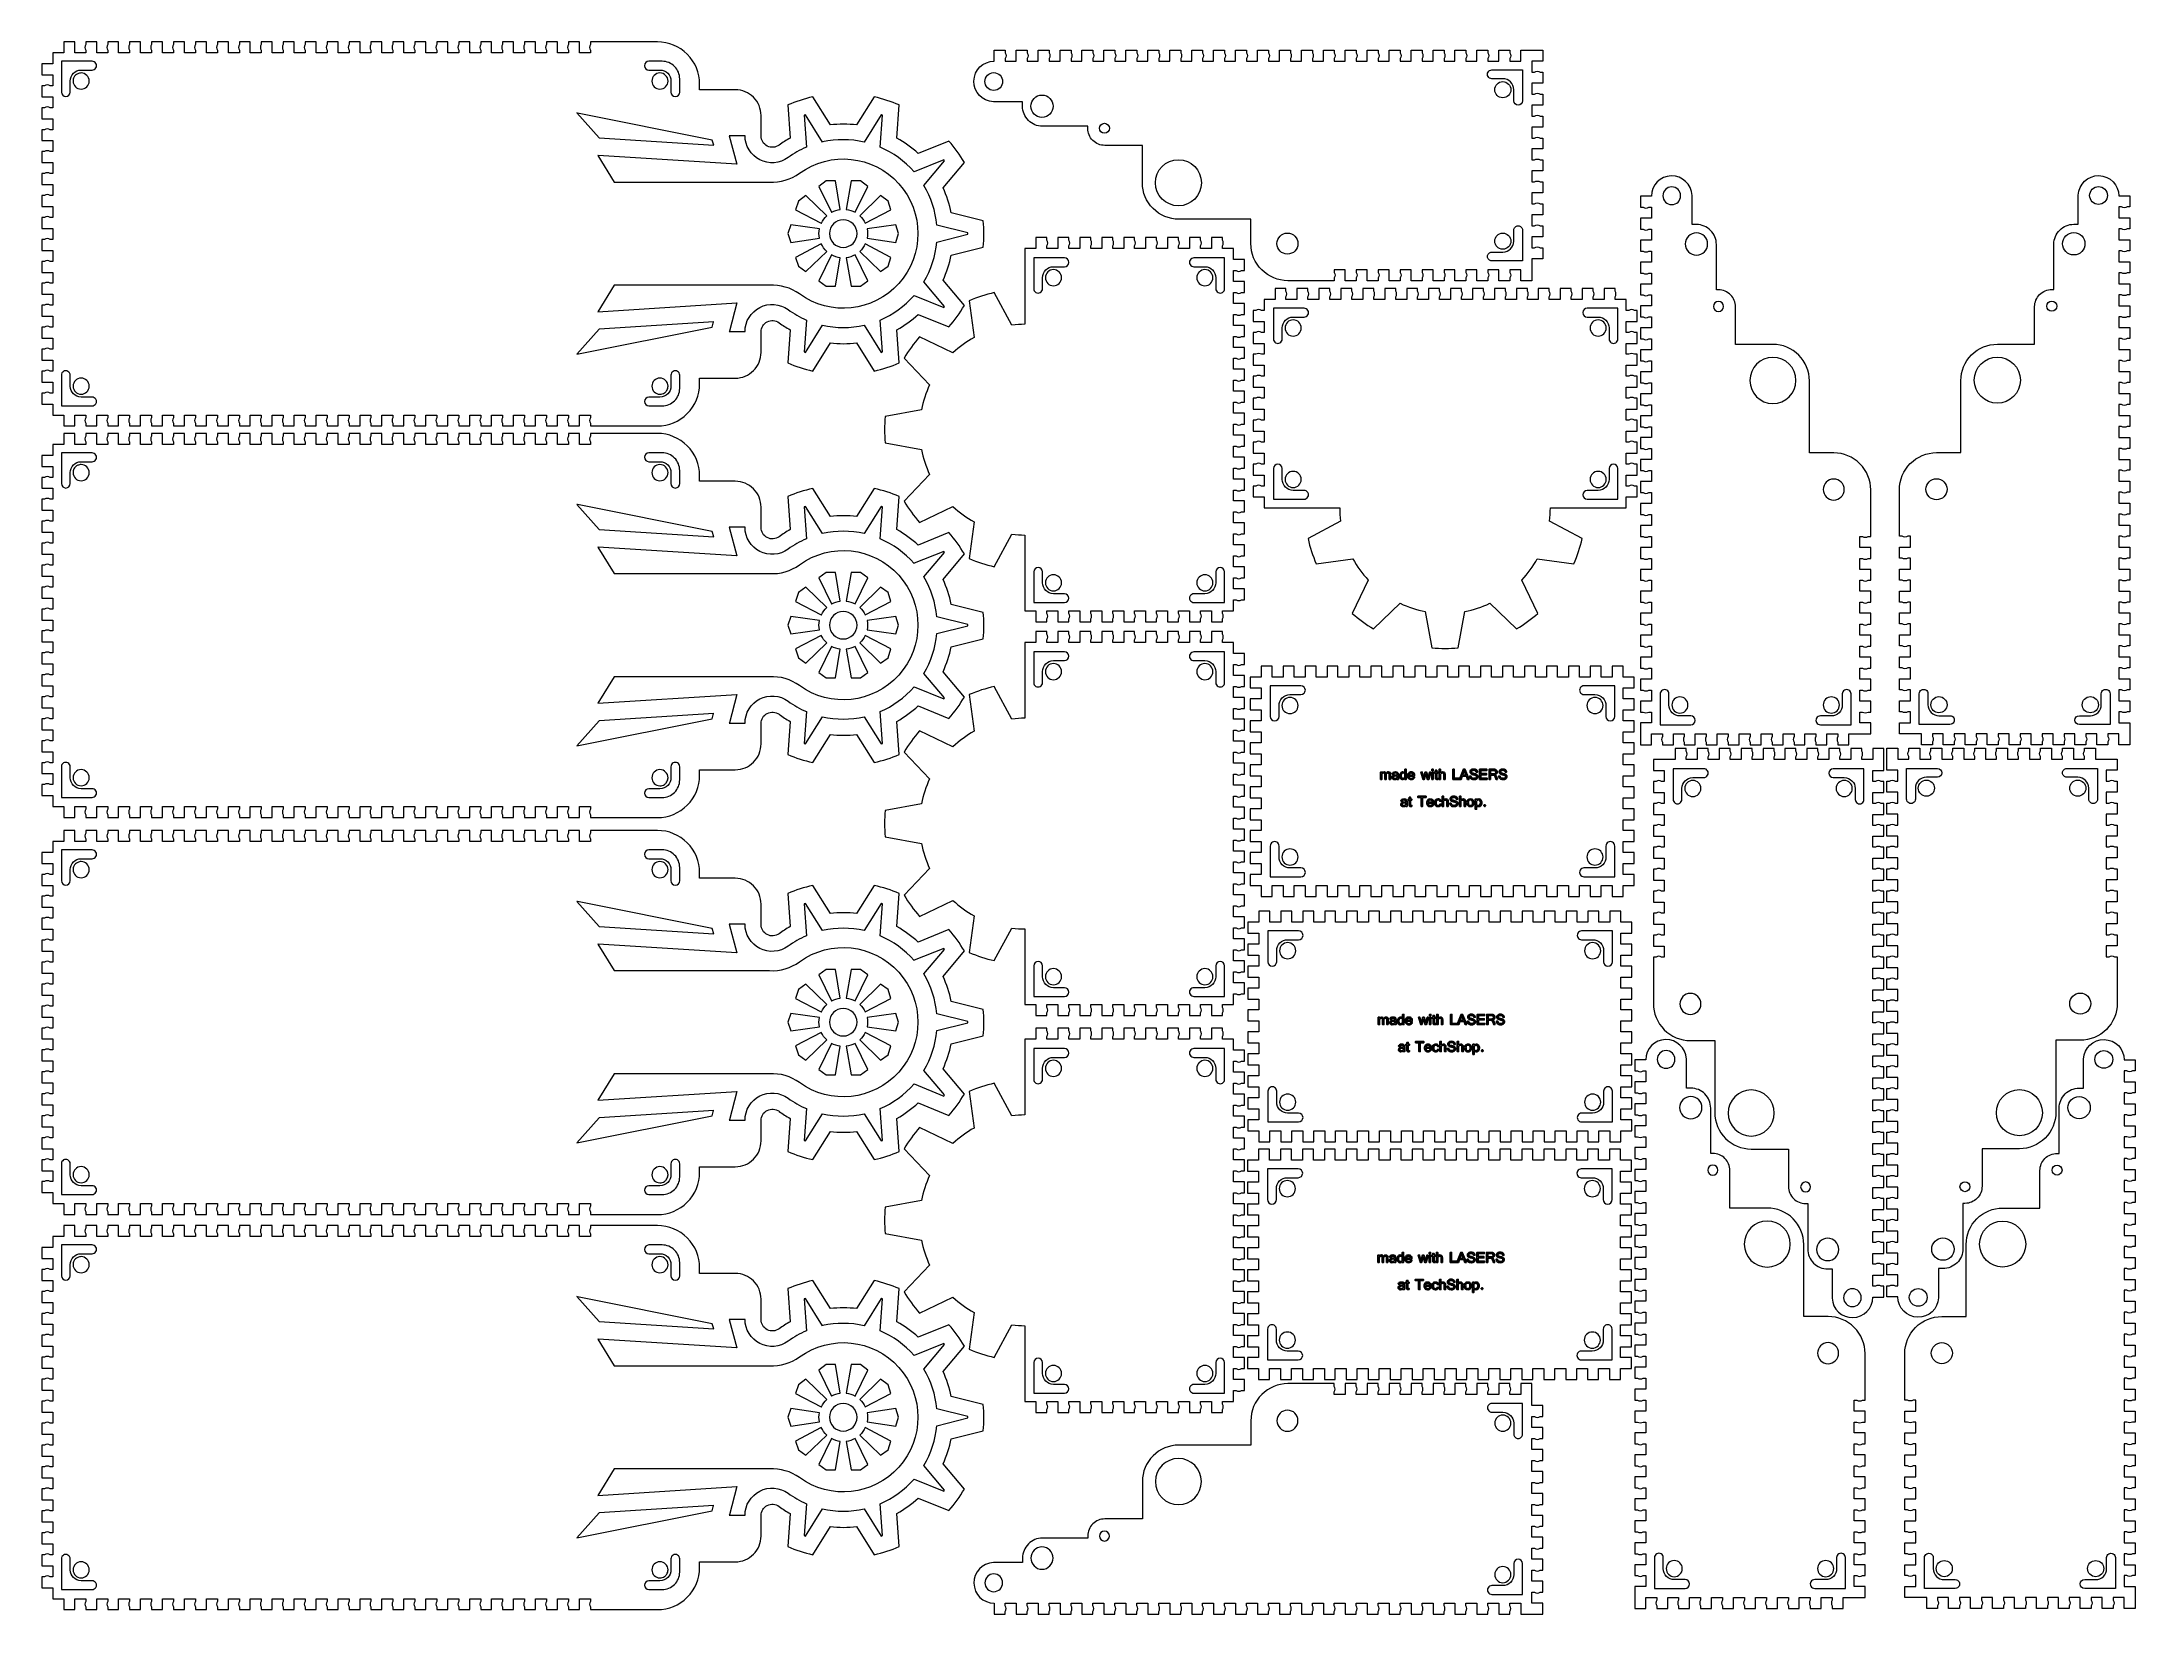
# Model space of a CAD drawing. Header units: millimetres. Extents: x -303 to 303, y -228 to 227.
import ezdxf

# ---------------------------------------------------------------- set-up
doc = ezdxf.new("R2010")
doc.units = ezdxf.units.MM
doc.header["$MEASUREMENT"] = 0
doc.layers.add('Layer 1', color=7, linetype='Continuous')

msp = doc.modelspace()

# ---------------------------------------------------------------- linework, layer by layer
at = {"layer": 'Layer 1', "color": 250, "lineweight": 9}
for points, knots in [([(-40.6079, 198.1491), (-38.9252, 196.239), (-37.4256, 194.175), (-36.129, 191.9844), (-36.129, 191.9844), (-36.129, 191.9844), (-42.2987, 184.642), (-42.2987, 184.642), (-42.2987, 184.642), (-41.2282, 182.3336), (-40.439, 179.9048), (-39.9483, 177.408), (-39.9483, 177.408), (-39.9483, 177.408), (-30.6411, 175.0944), (-30.6411, 175.0944), (-30.6411, 175.0944), (-30.4025, 172.56), (-30.4025, 170.0088), (-30.6411, 167.4744), (-30.6411, 167.4744), (-30.6411, 167.4744), (-39.9483, 165.1607), (-39.9483, 165.1607), (-39.9483, 165.1607), (-40.439, 162.6639), (-41.2282, 160.2352), (-42.2987, 157.9267), (-42.2987, 157.9267), (-42.2987, 157.9267), (-36.129, 150.5843), (-36.129, 150.5843), (-36.129, 150.5843), (-37.4256, 148.3938), (-38.9252, 146.3298), (-40.6079, 144.4197), (-40.6079, 144.4197), (-40.6079, 144.4197), (-49.4975, 148.0186), (-49.4975, 148.0186), (-49.4975, 148.0186), (-51.3621, 146.2871), (-53.4282, 144.786), (-55.6511, 143.5477), (-55.6511, 143.5477), (-55.6511, 143.5477), (-54.9755, 133.9811), (-54.9755, 133.9811), (-54.9755, 133.9811), (-57.3121, 132.971), (-59.7384, 132.1826), (-62.2225, 131.6264), (-62.2225, 131.6264), (-62.2225, 131.6264), (-67.2992, 139.7631), (-67.2992, 139.7631), (-67.2992, 139.7631), (-69.8254, 139.4583), (-72.3791, 139.4583), (-74.9053, 139.7631), (-74.9053, 139.7631), (-74.9053, 139.7631), (-79.9817, 131.6264), (-79.9817, 131.6264), (-79.9817, 131.6264), (-82.4658, 132.1826), (-84.8922, 132.971), (-87.2288, 133.9811), (-87.2288, 133.9811), (-87.2288, 133.9811), (-86.5531, 143.5477), (-86.5531, 143.5477), (-86.5531, 143.5477), (-87.6489, 144.1581), (-88.7075, 144.8329), (-89.7235, 145.5686), (-89.7235, 145.5686), (-89.7235, 145.5686), (-89.7643, 145.5982), (-89.7643, 145.5982), (-89.7643, 145.5982), (-90.7605, 146.322), (-92.0785, 146.4257), (-93.1756, 145.8667), (-93.1756, 145.8667), (-94.2728, 145.3076), (-94.9635, 144.1804), (-94.9635, 142.949), (-94.9635, 142.949), (-94.9635, 142.949), (-94.9635, 137.022), (-94.9635, 137.022), (-94.9635, 137.022), (-94.9635, 135.0442), (-95.7493, 133.1473), (-97.1478, 131.7487), (-97.1478, 131.7487), (-98.5464, 130.3501), (-100.4433, 129.5644), (-102.4212, 129.5644), (-102.4212, 129.5644), (-102.4212, 129.5644), (-112.7356, 129.5644), (-112.7356, 129.5644), (-112.7356, 129.5644), (-112.7356, 129.5644), (-112.7356, 127.9423), (-112.7356, 127.9423), (-112.7356, 127.9423), (-112.7356, 124.7013), (-114.0231, 121.593), (-116.3149, 119.3012), (-116.3149, 119.3012), (-118.6066, 117.0095), (-121.7149, 115.722), (-124.956, 115.722), (-124.956, 115.722), (-124.956, 115.722), (-144.3564, 115.722), (-144.3564, 115.722), (-144.3564, 115.722), (-144.3564, 115.722), (-144.3564, 116.5063), (-144.3564, 116.5063), (-144.3564, 116.5063), (-144.695, 116.9882), (-144.695, 117.6308), (-144.3564, 118.1127), (-144.3564, 118.1127), (-144.3564, 118.1127), (-144.3564, 118.897), (-144.3564, 118.897), (-144.3564, 118.897), (-144.3564, 118.897), (-147.5314, 118.897), (-147.5314, 118.897), (-147.5314, 118.897), (-147.5314, 118.897), (-147.5314, 115.722), (-147.5314, 115.722), (-147.5314, 115.722), (-147.5314, 115.722), (-150.7064, 115.722), (-150.7064, 115.722), (-150.7064, 115.722), (-150.7064, 115.722), (-150.7064, 116.5063), (-150.7064, 116.5063), (-150.7064, 116.5063), (-151.045, 116.9882), (-151.045, 117.6308), (-150.7064, 118.1127), (-150.7064, 118.1127), (-150.7064, 118.1127), (-150.7064, 118.897), (-150.7064, 118.897), (-150.7064, 118.897), (-150.7064, 118.897), (-153.8814, 118.897), (-153.8814, 118.897), (-153.8814, 118.897), (-153.8814, 118.897), (-153.8814, 115.722), (-153.8814, 115.722), (-153.8814, 115.722), (-153.8814, 115.722), (-157.0564, 115.722), (-157.0564, 115.722), (-157.0564, 115.722), (-157.0564, 115.722), (-157.0564, 116.5063), (-157.0564, 116.5063), (-157.0564, 116.5063), (-157.395, 116.9882), (-157.395, 117.6308), (-157.0564, 118.1127), (-157.0564, 118.1127), (-157.0564, 118.1127), (-157.0564, 118.897), (-157.0564, 118.897), (-157.0564, 118.897), (-157.0564, 118.897), (-160.2314, 118.897), (-160.2314, 118.897), (-160.2314, 118.897), (-160.2314, 118.897), (-160.2314, 115.722), (-160.2314, 115.722), (-160.2314, 115.722), (-160.2314, 115.722), (-163.4064, 115.722), (-163.4064, 115.722), (-163.4064, 115.722), (-163.4064, 115.722), (-163.4064, 116.5063), (-163.4064, 116.5063), (-163.4064, 116.5063), (-163.745, 116.9882), (-163.745, 117.6308), (-163.4064, 118.1127), (-163.4064, 118.1127), (-163.4064, 118.1127), (-163.4064, 118.897), (-163.4064, 118.897), (-163.4064, 118.897), (-163.4064, 118.897), (-166.5814, 118.897), (-166.5814, 118.897), (-166.5814, 118.897), (-166.5814, 118.897), (-166.5814, 115.722), (-166.5814, 115.722), (-166.5814, 115.722), (-166.5814, 115.722), (-169.7564, 115.722), (-169.7564, 115.722), (-169.7564, 115.722), (-169.7564, 115.722), (-169.7564, 116.5063), (-169.7564, 116.5063), (-169.7564, 116.5063), (-170.095, 116.9882), (-170.095, 117.6308), (-169.7564, 118.1127), (-169.7564, 118.1127), (-169.7564, 118.1127), (-169.7564, 118.897), (-169.7564, 118.897), (-169.7564, 118.897), (-169.7564, 118.897), (-172.9314, 118.897), (-172.9314, 118.897), (-172.9314, 118.897), (-172.9314, 118.897), (-172.9314, 115.722), (-172.9314, 115.722), (-172.9314, 115.722), (-172.9314, 115.722), (-176.1064, 115.722), (-176.1064, 115.722), (-176.1064, 115.722), (-176.1064, 115.722), (-176.1064, 116.5063), (-176.1064, 116.5063), (-176.1064, 116.5063), (-176.445, 116.9882), (-176.445, 117.6308), (-176.1064, 118.1127), (-176.1064, 118.1127), (-176.1064, 118.1127), (-176.1064, 118.897), (-176.1064, 118.897), (-176.1064, 118.897), (-176.1064, 118.897), (-179.2814, 118.897), (-179.2814, 118.897), (-179.2814, 118.897), (-179.2814, 118.897), (-179.2814, 115.722), (-179.2814, 115.722), (-179.2814, 115.722), (-179.2814, 115.722), (-182.4564, 115.722), (-182.4564, 115.722), (-182.4564, 115.722), (-182.4564, 115.722), (-182.4564, 116.5063), (-182.4564, 116.5063), (-182.4564, 116.5063), (-182.795, 116.9882), (-182.795, 117.6308), (-182.4564, 118.1127), (-182.4564, 118.1127), (-182.4564, 118.1127), (-182.4564, 118.897), (-182.4564, 118.897), (-182.4564, 118.897), (-182.4564, 118.897), (-185.6314, 118.897), (-185.6314, 118.897), (-185.6314, 118.897), (-185.6314, 118.897), (-185.6314, 115.722), (-185.6314, 115.722), (-185.6314, 115.722), (-185.6314, 115.722), (-188.8064, 115.722), (-188.8064, 115.722), (-188.8064, 115.722), (-188.8064, 115.722), (-188.8064, 116.5063), (-188.8064, 116.5063), (-188.8064, 116.5063), (-189.145, 116.9882), (-189.145, 117.6308), (-188.8064, 118.1127), (-188.8064, 118.1127), (-188.8064, 118.1127), (-188.8064, 118.897), (-188.8064, 118.897), (-188.8064, 118.897), (-188.8064, 118.897), (-191.9814, 118.897), (-191.9814, 118.897), (-191.9814, 118.897), (-191.9814, 118.897), (-191.9814, 115.722), (-191.9814, 115.722), (-191.9814, 115.722), (-191.9814, 115.722), (-195.1564, 115.722), (-195.1564, 115.722), (-195.1564, 115.722), (-195.1564, 115.722), (-195.1564, 116.5063), (-195.1564, 116.5063), (-195.1564, 116.5063), (-195.495, 116.9882), (-195.495, 117.6308), (-195.1564, 118.1127), (-195.1564, 118.1127), (-195.1564, 118.1127), (-195.1564, 118.897), (-195.1564, 118.897), (-195.1564, 118.897), (-195.1564, 118.897), (-198.3314, 118.897), (-198.3314, 118.897), (-198.3314, 118.897), (-198.3314, 118.897), (-198.3314, 115.722), (-198.3314, 115.722), (-198.3314, 115.722), (-198.3314, 115.722), (-201.5064, 115.722), (-201.5064, 115.722), (-201.5064, 115.722), (-201.5064, 115.722), (-201.5064, 116.5063), (-201.5064, 116.5063), (-201.5064, 116.5063), (-201.845, 116.9882), (-201.845, 117.6308), (-201.5064, 118.1127), (-201.5064, 118.1127), (-201.5064, 118.1127), (-201.5064, 118.897), (-201.5064, 118.897), (-201.5064, 118.897), (-201.5064, 118.897), (-204.6814, 118.897), (-204.6814, 118.897), (-204.6814, 118.897), (-204.6814, 118.897), (-204.6814, 115.722), (-204.6814, 115.722), (-204.6814, 115.722), (-204.6814, 115.722), (-207.8564, 115.722), (-207.8564, 115.722), (-207.8564, 115.722), (-207.8564, 115.722), (-207.8564, 116.5063), (-207.8564, 116.5063), (-207.8564, 116.5063), (-208.195, 116.9882), (-208.195, 117.6308), (-207.8564, 118.1127), (-207.8564, 118.1127), (-207.8564, 118.1127), (-207.8564, 118.897), (-207.8564, 118.897), (-207.8564, 118.897), (-207.8564, 118.897), (-211.0314, 118.897), (-211.0314, 118.897), (-211.0314, 118.897), (-211.0314, 118.897), (-211.0314, 115.722), (-211.0314, 115.722), (-211.0314, 115.722), (-211.0314, 115.722), (-214.2064, 115.722), (-214.2064, 115.722), (-214.2064, 115.722), (-214.2064, 115.722), (-214.2064, 116.5063), (-214.2064, 116.5063), (-214.2064, 116.5063), (-214.545, 116.9882), (-214.545, 117.6308), (-214.2064, 118.1127), (-214.2064, 118.1127), (-214.2064, 118.1127), (-214.2064, 118.897), (-214.2064, 118.897), (-214.2064, 118.897), (-214.2064, 118.897), (-217.3814, 118.897), (-217.3814, 118.897), (-217.3814, 118.897), (-217.3814, 118.897), (-217.3814, 115.722), (-217.3814, 115.722), (-217.3814, 115.722), (-217.3814, 115.722), (-220.5564, 115.722), (-220.5564, 115.722), (-220.5564, 115.722), (-220.5564, 115.722), (-220.5564, 116.5063), (-220.5564, 116.5063), (-220.5564, 116.5063), (-220.895, 116.9882), (-220.895, 117.6308), (-220.5564, 118.1127), (-220.5564, 118.1127), (-220.5564, 118.1127), (-220.5564, 118.897), (-220.5564, 118.897), (-220.5564, 118.897), (-220.5564, 118.897), (-223.7314, 118.897), (-223.7314, 118.897), (-223.7314, 118.897), (-223.7314, 118.897), (-223.7314, 115.722), (-223.7314, 115.722), (-223.7314, 115.722), (-223.7314, 115.722), (-226.9064, 115.722), (-226.9064, 115.722), (-226.9064, 115.722), (-226.9064, 115.722), (-226.9064, 116.5063), (-226.9064, 116.5063), (-226.9064, 116.5063), (-227.245, 116.9882), (-227.245, 117.6308), (-226.9064, 118.1127), (-226.9064, 118.1127), (-226.9064, 118.1127), (-226.9064, 118.897), (-226.9064, 118.897), (-226.9064, 118.897), (-226.9064, 118.897), (-230.0814, 118.897), (-230.0814, 118.897), (-230.0814, 118.897), (-230.0814, 118.897), (-230.0814, 115.722), (-230.0814, 115.722), (-230.0814, 115.722), (-230.0814, 115.722), (-233.2564, 115.722), (-233.2564, 115.722), (-233.2564, 115.722), (-233.2564, 115.722), (-233.2564, 116.5063), (-233.2564, 116.5063), (-233.2564, 116.5063), (-233.595, 116.9882), (-233.595, 117.6308), (-233.2564, 118.1127), (-233.2564, 118.1127), (-233.2564, 118.1127), (-233.2564, 118.897), (-233.2564, 118.897), (-233.2564, 118.897), (-233.2564, 118.897), (-236.4314, 118.897), (-236.4314, 118.897), (-236.4314, 118.897), (-236.4314, 118.897), (-236.4314, 115.722), (-236.4314, 115.722), (-236.4314, 115.722), (-236.4314, 115.722), (-239.6064, 115.722), (-239.6064, 115.722), (-239.6064, 115.722), (-239.6064, 115.722), (-239.6064, 116.5063), (-239.6064, 116.5063), (-239.6064, 116.5063), (-239.945, 116.9882), (-239.945, 117.6308), (-239.6064, 118.1127), (-239.6064, 118.1127), (-239.6064, 118.1127), (-239.6064, 118.897), (-239.6064, 118.897), (-239.6064, 118.897), (-239.6064, 118.897), (-242.6814, 118.897), (-242.6814, 118.897), (-242.6814, 118.897), (-242.6814, 118.897), (-242.7814, 118.897), (-242.7814, 118.897), (-242.7814, 118.897), (-242.7814, 118.897), (-242.7814, 115.722), (-242.7814, 115.722), (-242.7814, 115.722), (-242.7814, 115.722), (-245.8564, 115.722), (-245.8564, 115.722), (-245.8564, 115.722), (-245.8564, 115.722), (-245.9564, 115.722), (-245.9564, 115.722), (-245.9564, 115.722), (-245.9564, 115.722), (-245.9564, 116.5063), (-245.9564, 116.5063), (-245.9564, 116.5063), (-246.295, 116.9882), (-246.295, 117.6308), (-245.9564, 118.1127), (-245.9564, 118.1127), (-245.9564, 118.1127), (-245.9564, 118.897), (-245.9564, 118.897), (-245.9564, 118.897), (-245.9564, 118.897), (-249.0314, 118.897), (-249.0314, 118.897), (-249.0314, 118.897), (-249.0314, 118.897), (-249.1314, 118.897), (-249.1314, 118.897), (-249.1314, 118.897), (-249.1314, 118.897), (-249.1314, 115.722), (-249.1314, 115.722), (-249.1314, 115.722), (-249.1314, 115.722), (-252.2064, 115.722), (-252.2064, 115.722), (-252.2064, 115.722), (-252.2064, 115.722), (-252.3064, 115.722), (-252.3064, 115.722), (-252.3064, 115.722), (-252.3064, 115.722), (-252.3064, 116.5063), (-252.3064, 116.5063), (-252.3064, 116.5063), (-252.645, 116.9882), (-252.645, 117.6308), (-252.3064, 118.1127), (-252.3064, 118.1127), (-252.3064, 118.1127), (-252.3064, 118.897), (-252.3064, 118.897), (-252.3064, 118.897), (-252.3064, 118.897), (-255.3814, 118.897), (-255.3814, 118.897), (-255.3814, 118.897), (-255.3814, 118.897), (-255.4814, 118.897), (-255.4814, 118.897), (-255.4814, 118.897), (-255.4814, 118.897), (-255.4814, 115.722), (-255.4814, 115.722), (-255.4814, 115.722), (-255.4814, 115.722), (-258.5564, 115.722), (-258.5564, 115.722), (-258.5564, 115.722), (-258.5564, 115.722), (-258.6564, 115.722), (-258.6564, 115.722), (-258.6564, 115.722), (-258.6564, 115.722), (-258.6564, 116.5063), (-258.6564, 116.5063), (-258.6564, 116.5063), (-258.995, 116.9882), (-258.995, 117.6308), (-258.6564, 118.1127), (-258.6564, 118.1127), (-258.6564, 118.1127), (-258.6564, 118.897), (-258.6564, 118.897), (-258.6564, 118.897), (-258.6564, 118.897), (-261.7314, 118.897), (-261.7314, 118.897), (-261.7314, 118.897), (-261.7314, 118.897), (-261.8314, 118.897), (-261.8314, 118.897), (-261.8314, 118.897), (-261.8314, 118.897), (-261.8314, 115.722), (-261.8314, 115.722), (-261.8314, 115.722), (-261.8314, 115.722), (-264.9064, 115.722), (-264.9064, 115.722), (-264.9064, 115.722), (-264.9064, 115.722), (-265.0064, 115.722), (-265.0064, 115.722), (-265.0064, 115.722), (-265.0064, 115.722), (-265.0064, 116.5063), (-265.0064, 116.5063), (-265.0064, 116.5063), (-265.345, 116.9882), (-265.345, 117.6308), (-265.0064, 118.1127), (-265.0064, 118.1127), (-265.0064, 118.1127), (-265.0064, 118.897), (-265.0064, 118.897), (-265.0064, 118.897), (-265.0064, 118.897), (-268.0814, 118.897), (-268.0814, 118.897), (-268.0814, 118.897), (-268.0814, 118.897), (-268.1814, 118.897), (-268.1814, 118.897), (-268.1814, 118.897), (-268.1814, 118.897), (-268.1814, 115.722), (-268.1814, 115.722), (-268.1814, 115.722), (-268.1814, 115.722), (-271.2564, 115.722), (-271.2564, 115.722), (-271.2564, 115.722), (-271.2564, 115.722), (-271.3564, 115.722), (-271.3564, 115.722), (-271.3564, 115.722), (-271.3564, 115.722), (-271.3564, 116.5063), (-271.3564, 116.5063), (-271.3564, 116.5063), (-271.695, 116.9882), (-271.695, 117.6308), (-271.3564, 118.1127), (-271.3564, 118.1127), (-271.3564, 118.1127), (-271.3564, 118.897), (-271.3564, 118.897), (-271.3564, 118.897), (-271.3564, 118.897), (-274.4314, 118.897), (-274.4314, 118.897), (-274.4314, 118.897), (-274.4314, 118.897), (-274.5314, 118.897), (-274.5314, 118.897), (-274.5314, 118.897), (-274.5314, 118.897), (-274.5314, 115.722), (-274.5314, 115.722), (-274.5314, 115.722), (-274.5314, 115.722), (-277.6064, 115.722), (-277.6064, 115.722), (-277.6064, 115.722), (-277.6064, 115.722), (-277.7064, 115.722), (-277.7064, 115.722), (-277.7064, 115.722), (-277.7064, 115.722), (-277.7064, 116.5063), (-277.7064, 116.5063), (-277.7064, 116.5063), (-278.045, 116.9882), (-278.045, 117.6308), (-277.7064, 118.1127), (-277.7064, 118.1127), (-277.7064, 118.1127), (-277.7064, 118.897), (-277.7064, 118.897), (-277.7064, 118.897), (-277.7064, 118.897), (-280.7814, 118.897), (-280.7814, 118.897), (-280.7814, 118.897), (-280.7814, 118.897), (-280.8814, 118.897), (-280.8814, 118.897), (-280.8814, 118.897), (-280.8814, 118.897), (-280.8814, 115.722), (-280.8814, 115.722), (-280.8814, 115.722), (-280.8814, 115.722), (-283.9564, 115.722), (-283.9564, 115.722), (-283.9564, 115.722), (-283.9564, 115.722), (-284.0564, 115.722), (-284.0564, 115.722), (-284.0564, 115.722), (-284.0564, 115.722), (-284.0564, 116.5063), (-284.0564, 116.5063), (-284.0564, 116.5063), (-284.395, 116.9882), (-284.395, 117.6308), (-284.0564, 118.1127), (-284.0564, 118.1127), (-284.0564, 118.1127), (-284.0564, 118.897), (-284.0564, 118.897), (-284.0564, 118.897), (-284.0564, 118.897), (-287.1314, 118.897), (-287.1314, 118.897), (-287.1314, 118.897), (-287.1314, 118.897), (-287.2314, 118.897), (-287.2314, 118.897), (-287.2314, 118.897), (-287.2314, 118.897), (-287.2314, 115.722), (-287.2314, 115.722), (-287.2314, 115.722), (-287.2314, 115.722), (-290.3064, 115.722), (-290.3064, 115.722), (-290.3064, 115.722), (-290.3064, 115.722), (-290.4064, 115.722), (-290.4064, 115.722), (-290.4064, 115.722), (-290.4064, 115.722), (-290.4064, 116.5063), (-290.4064, 116.5063), (-290.4064, 116.5063), (-290.745, 116.9882), (-290.745, 117.6308), (-290.4064, 118.1127), (-290.4064, 118.1127), (-290.4064, 118.1127), (-290.4064, 118.897), (-290.4064, 118.897), (-290.4064, 118.897), (-290.4064, 118.897), (-293.4814, 118.897), (-293.4814, 118.897), (-293.4814, 118.897), (-293.4814, 118.897), (-293.5814, 118.897), (-293.5814, 118.897), (-293.5814, 118.897), (-293.5814, 118.897), (-293.5814, 115.722), (-293.5814, 115.722), (-293.5814, 115.722), (-293.5814, 115.722), (-296.6564, 115.722), (-296.6564, 115.722), (-296.6564, 115.722), (-296.6564, 115.722), (-296.7564, 115.722), (-296.7564, 115.722), (-296.7564, 115.722), (-296.7564, 115.722), (-296.7564, 118.897), (-296.7564, 118.897), (-296.7564, 118.897), (-296.7564, 118.897), (-299.8314, 118.897), (-299.8314, 118.897), (-299.8314, 118.897), (-299.8314, 118.897), (-299.9314, 118.897), (-299.9314, 118.897), (-299.9314, 118.897), (-299.9314, 118.897), (-299.9314, 122.072), (-299.9314, 122.072), (-299.9314, 122.072), (-299.9314, 122.072), (-303.1064, 122.072), (-303.1064, 122.072), (-303.1064, 122.072), (-303.1064, 122.072), (-303.1064, 125.247), (-303.1064, 125.247), (-303.1064, 125.247), (-303.1064, 125.247), (-302.3221, 125.247), (-302.3221, 125.247), (-302.3221, 125.247), (-301.8402, 125.5856), (-301.1976, 125.5856), (-300.7156, 125.247), (-300.7156, 125.247), (-300.7156, 125.247), (-299.9314, 125.247), (-299.9314, 125.247), (-299.9314, 125.247), (-299.9314, 125.247), (-299.9314, 128.422), (-299.9314, 128.422), (-299.9314, 128.422), (-299.9314, 128.422), (-303.1064, 128.422), (-303.1064, 128.422), (-303.1064, 128.422), (-303.1064, 128.422), (-303.1064, 131.597), (-303.1064, 131.597), (-303.1064, 131.597), (-303.1064, 131.597), (-302.3221, 131.597), (-302.3221, 131.597), (-302.3221, 131.597), (-301.8402, 131.9356), (-301.1976, 131.9356), (-300.7156, 131.597), (-300.7156, 131.597), (-300.7156, 131.597), (-299.9314, 131.597), (-299.9314, 131.597), (-299.9314, 131.597), (-299.9314, 131.597), (-299.9314, 134.772), (-299.9314, 134.772), (-299.9314, 134.772), (-299.9314, 134.772), (-303.1064, 134.772), (-303.1064, 134.772), (-303.1064, 134.772), (-303.1064, 134.772), (-303.1064, 137.947), (-303.1064, 137.947), (-303.1064, 137.947), (-303.1064, 137.947), (-302.3221, 137.947), (-302.3221, 137.947), (-302.3221, 137.947), (-301.8402, 138.2856), (-301.1976, 138.2856), (-300.7156, 137.947), (-300.7156, 137.947), (-300.7156, 137.947), (-299.9314, 137.947), (-299.9314, 137.947), (-299.9314, 137.947), (-299.9314, 137.947), (-299.9314, 141.122), (-299.9314, 141.122), (-299.9314, 141.122), (-299.9314, 141.122), (-303.1064, 141.122), (-303.1064, 141.122), (-303.1064, 141.122), (-303.1064, 141.122), (-303.1064, 144.297), (-303.1064, 144.297), (-303.1064, 144.297), (-303.1064, 144.297), (-302.3221, 144.297), (-302.3221, 144.297), (-302.3221, 144.297), (-301.8402, 144.6356), (-301.1976, 144.6356), (-300.7156, 144.297), (-300.7156, 144.297), (-300.7156, 144.297), (-299.9314, 144.297), (-299.9314, 144.297), (-299.9314, 144.297), (-299.9314, 144.297), (-299.9314, 147.472), (-299.9314, 147.472), (-299.9314, 147.472), (-299.9314, 147.472), (-303.1064, 147.472), (-303.1064, 147.472), (-303.1064, 147.472), (-303.1064, 147.472), (-303.1064, 150.6469), (-303.1064, 150.6469), (-303.1064, 150.6469), (-303.1064, 150.6469), (-302.3221, 150.6469), (-302.3221, 150.6469), (-302.3221, 150.6469), (-301.8402, 150.9855), (-301.1976, 150.9855), (-300.7156, 150.6469), (-300.7156, 150.6469), (-300.7156, 150.6469), (-299.9314, 150.6469), (-299.9314, 150.6469), (-299.9314, 150.6469), (-299.9314, 150.6469), (-299.9314, 153.8219), (-299.9314, 153.8219), (-299.9314, 153.8219), (-299.9314, 153.8219), (-303.1064, 153.8219), (-303.1064, 153.8219), (-303.1064, 153.8219), (-303.1064, 153.8219), (-303.1064, 156.9969), (-303.1064, 156.9969), (-303.1064, 156.9969), (-303.1064, 156.9969), (-302.3221, 156.9969), (-302.3221, 156.9969), (-302.3221, 156.9969), (-301.8402, 157.3355), (-301.1976, 157.3355), (-300.7156, 156.9969), (-300.7156, 156.9969), (-300.7156, 156.9969), (-299.9314, 156.9969), (-299.9314, 156.9969), (-299.9314, 156.9969), (-299.9314, 156.9969), (-299.9314, 160.1719), (-299.9314, 160.1719), (-299.9314, 160.1719), (-299.9314, 160.1719), (-303.1064, 160.1719), (-303.1064, 160.1719), (-303.1064, 160.1719), (-303.1064, 160.1719), (-303.1064, 163.3469), (-303.1064, 163.3469), (-303.1064, 163.3469), (-303.1064, 163.3469), (-302.3221, 163.3469), (-302.3221, 163.3469), (-302.3221, 163.3469), (-301.8402, 163.6855), (-301.1976, 163.6855), (-300.7156, 163.3469), (-300.7156, 163.3469), (-300.7156, 163.3469), (-299.9314, 163.3469), (-299.9314, 163.3469), (-299.9314, 163.3469), (-299.9314, 163.3469), (-299.9314, 166.5219), (-299.9314, 166.5219), (-299.9314, 166.5219), (-299.9314, 166.5219), (-303.1064, 166.5219), (-303.1064, 166.5219), (-303.1064, 166.5219), (-303.1064, 166.5219), (-303.1064, 169.6969), (-303.1064, 169.6969), (-303.1064, 169.6969), (-303.1064, 169.6969), (-302.3221, 169.6969), (-302.3221, 169.6969), (-302.3221, 169.6969), (-301.8402, 170.0355), (-301.1976, 170.0355), (-300.7156, 169.6969), (-300.7156, 169.6969), (-300.7156, 169.6969), (-299.9314, 169.6969), (-299.9314, 169.6969), (-299.9314, 169.6969), (-299.9314, 169.6969), (-299.9314, 172.8719), (-299.9314, 172.8719), (-299.9314, 172.8719), (-299.9314, 172.8719), (-303.1064, 172.8719), (-303.1064, 172.8719), (-303.1064, 172.8719), (-303.1064, 172.8719), (-303.1064, 176.0469), (-303.1064, 176.0469), (-303.1064, 176.0469), (-303.1064, 176.0469), (-302.3221, 176.0469), (-302.3221, 176.0469), (-302.3221, 176.0469), (-301.8402, 176.3855), (-301.1976, 176.3855), (-300.7156, 176.0469), (-300.7156, 176.0469), (-300.7156, 176.0469), (-299.9314, 176.0469), (-299.9314, 176.0469), (-299.9314, 176.0469), (-299.9314, 176.0469), (-299.9314, 179.2219), (-299.9314, 179.2219), (-299.9314, 179.2219), (-299.9314, 179.2219), (-303.1064, 179.2219), (-303.1064, 179.2219), (-303.1064, 179.2219), (-303.1064, 179.2219), (-303.1064, 182.3969), (-303.1064, 182.3969), (-303.1064, 182.3969), (-303.1064, 182.3969), (-302.3221, 182.3969), (-302.3221, 182.3969), (-302.3221, 182.3969), (-301.8402, 182.7355), (-301.1976, 182.7355), (-300.7156, 182.3969), (-300.7156, 182.3969), (-300.7156, 182.3969), (-299.9314, 182.3969), (-299.9314, 182.3969), (-299.9314, 182.3969), (-299.9314, 182.3969), (-299.9314, 185.5719), (-299.9314, 185.5719), (-299.9314, 185.5719), (-299.9314, 185.5719), (-303.1064, 185.5719), (-303.1064, 185.5719), (-303.1064, 185.5719), (-303.1064, 185.5719), (-303.1064, 188.7469), (-303.1064, 188.7469), (-303.1064, 188.7469), (-303.1064, 188.7469), (-302.3221, 188.7469), (-302.3221, 188.7469), (-302.3221, 188.7469), (-301.8402, 189.0855), (-301.1976, 189.0855), (-300.7156, 188.7469), (-300.7156, 188.7469), (-300.7156, 188.7469), (-299.9314, 188.7469), (-299.9314, 188.7469), (-299.9314, 188.7469), (-299.9314, 188.7469), (-299.9314, 191.9219), (-299.9314, 191.9219), (-299.9314, 191.9219), (-299.9314, 191.9219), (-303.1064, 191.9219), (-303.1064, 191.9219), (-303.1064, 191.9219), (-303.1064, 191.9219), (-303.1064, 195.0969), (-303.1064, 195.0969), (-303.1064, 195.0969), (-303.1064, 195.0969), (-302.3221, 195.0969), (-302.3221, 195.0969), (-302.3221, 195.0969), (-301.8402, 195.4355), (-301.1976, 195.4355), (-300.7156, 195.0969), (-300.7156, 195.0969), (-300.7156, 195.0969), (-299.9314, 195.0969), (-299.9314, 195.0969), (-299.9314, 195.0969), (-299.9314, 195.0969), (-299.9314, 198.2719), (-299.9314, 198.2719), (-299.9314, 198.2719), (-299.9314, 198.2719), (-303.1064, 198.2719), (-303.1064, 198.2719), (-303.1064, 198.2719), (-303.1064, 198.2719), (-303.1064, 201.4469), (-303.1064, 201.4469), (-303.1064, 201.4469), (-303.1064, 201.4469), (-302.3221, 201.4469), (-302.3221, 201.4469), (-302.3221, 201.4469), (-301.8402, 201.7855), (-301.1976, 201.7855), (-300.7156, 201.4469), (-300.7156, 201.4469), (-300.7156, 201.4469), (-299.9314, 201.4469), (-299.9314, 201.4469), (-299.9314, 201.4469), (-299.9314, 201.4469), (-299.9314, 204.6219), (-299.9314, 204.6219), (-299.9314, 204.6219), (-299.9314, 204.6219), (-303.1064, 204.6219), (-303.1064, 204.6219), (-303.1064, 204.6219), (-303.1064, 204.6219), (-303.1064, 207.7969), (-303.1064, 207.7969), (-303.1064, 207.7969), (-303.1064, 207.7969), (-302.3221, 207.7969), (-302.3221, 207.7969), (-302.3221, 207.7969), (-301.8402, 208.1355), (-301.1976, 208.1355), (-300.7156, 207.7969), (-300.7156, 207.7969), (-300.7156, 207.7969), (-299.9314, 207.7969), (-299.9314, 207.7969), (-299.9314, 207.7969), (-299.9314, 207.7969), (-299.9314, 210.9719), (-299.9314, 210.9719), (-299.9314, 210.9719), (-299.9314, 210.9719), (-303.1064, 210.9719), (-303.1064, 210.9719), (-303.1064, 210.9719), (-303.1064, 210.9719), (-303.1064, 214.1469), (-303.1064, 214.1469), (-303.1064, 214.1469), (-303.1064, 214.1469), (-302.3221, 214.1469), (-302.3221, 214.1469), (-302.3221, 214.1469), (-301.8402, 214.4855), (-301.1976, 214.4855), (-300.7156, 214.1469), (-300.7156, 214.1469), (-300.7156, 214.1469), (-299.9314, 214.1469), (-299.9314, 214.1469), (-299.9314, 214.1469), (-299.9314, 214.1469), (-299.9314, 217.3219), (-299.9314, 217.3219), (-299.9314, 217.3219), (-299.9314, 217.3219), (-303.1064, 217.3219), (-303.1064, 217.3219), (-303.1064, 217.3219), (-303.1064, 217.3219), (-303.1064, 220.4969), (-303.1064, 220.4969), (-303.1064, 220.4969), (-303.1064, 220.4969), (-299.9314, 220.4969), (-299.9314, 220.4969), (-299.9314, 220.4969), (-299.9314, 220.4969), (-299.9314, 223.6719), (-299.9314, 223.6719), (-299.9314, 223.6719), (-299.9314, 223.6719), (-296.7564, 223.6719), (-296.7564, 223.6719), (-296.7564, 223.6719), (-296.7564, 223.6719), (-296.7564, 226.8469), (-296.7564, 226.8469), (-296.7564, 226.8469), (-296.7564, 226.8469), (-293.5814, 226.8469), (-293.5814, 226.8469), (-293.5814, 226.8469), (-293.5814, 226.8469), (-293.5814, 223.7719), (-293.5814, 223.7719), (-293.5814, 223.7719), (-293.5814, 223.7719), (-293.5814, 223.6719), (-293.5814, 223.6719), (-293.5814, 223.6719), (-293.5814, 223.6719), (-290.4064, 223.6719), (-290.4064, 223.6719), (-290.4064, 223.6719), (-290.4064, 223.6719), (-290.4064, 224.4562), (-290.4064, 224.4562), (-290.4064, 224.4562), (-290.745, 224.9381), (-290.745, 225.5807), (-290.4064, 226.0626), (-290.4064, 226.0626), (-290.4064, 226.0626), (-290.4064, 226.8469), (-290.4064, 226.8469), (-290.4064, 226.8469), (-290.4064, 226.8469), (-287.2314, 226.8469), (-287.2314, 226.8469), (-287.2314, 226.8469), (-287.2314, 226.8469), (-287.2314, 223.7719), (-287.2314, 223.7719), (-287.2314, 223.7719), (-287.2314, 223.7719), (-287.2314, 223.6719), (-287.2314, 223.6719), (-287.2314, 223.6719), (-287.2314, 223.6719), (-284.0564, 223.6719), (-284.0564, 223.6719), (-284.0564, 223.6719), (-284.0564, 223.6719), (-284.0564, 224.4562), (-284.0564, 224.4562), (-284.0564, 224.4562), (-284.395, 224.9381), (-284.395, 225.5807), (-284.0564, 226.0626), (-284.0564, 226.0626), (-284.0564, 226.0626), (-284.0564, 226.8469), (-284.0564, 226.8469), (-284.0564, 226.8469), (-284.0564, 226.8469), (-280.8814, 226.8469), (-280.8814, 226.8469), (-280.8814, 226.8469), (-280.8814, 226.8469), (-280.8814, 223.7719), (-280.8814, 223.7719), (-280.8814, 223.7719), (-280.8814, 223.7719), (-280.8814, 223.6719), (-280.8814, 223.6719), (-280.8814, 223.6719), (-280.8814, 223.6719), (-277.7064, 223.6719), (-277.7064, 223.6719), (-277.7064, 223.6719), (-277.7064, 223.6719), (-277.7064, 224.4562), (-277.7064, 224.4562), (-277.7064, 224.4562), (-278.045, 224.9381), (-278.045, 225.5807), (-277.7064, 226.0626), (-277.7064, 226.0626), (-277.7064, 226.0626), (-277.7064, 226.8469), (-277.7064, 226.8469), (-277.7064, 226.8469), (-277.7064, 226.8469), (-274.5314, 226.8469), (-274.5314, 226.8469), (-274.5314, 226.8469), (-274.5314, 226.8469), (-274.5314, 223.7719), (-274.5314, 223.7719), (-274.5314, 223.7719), (-274.5314, 223.7719), (-274.5314, 223.6719), (-274.5314, 223.6719), (-274.5314, 223.6719), (-274.5314, 223.6719), (-271.3564, 223.6719), (-271.3564, 223.6719), (-271.3564, 223.6719), (-271.3564, 223.6719), (-271.3564, 224.4562), (-271.3564, 224.4562), (-271.3564, 224.4562), (-271.695, 224.9381), (-271.695, 225.5807), (-271.3564, 226.0626), (-271.3564, 226.0626), (-271.3564, 226.0626), (-271.3564, 226.8469), (-271.3564, 226.8469), (-271.3564, 226.8469), (-271.3564, 226.8469), (-268.1814, 226.8469), (-268.1814, 226.8469), (-268.1814, 226.8469), (-268.1814, 226.8469), (-268.1814, 223.7719), (-268.1814, 223.7719), (-268.1814, 223.7719), (-268.1814, 223.7719), (-268.1814, 223.6719), (-268.1814, 223.6719), (-268.1814, 223.6719), (-268.1814, 223.6719), (-265.0064, 223.6719), (-265.0064, 223.6719), (-265.0064, 223.6719), (-265.0064, 223.6719), (-265.0064, 224.4562), (-265.0064, 224.4562), (-265.0064, 224.4562), (-265.345, 224.9381), (-265.345, 225.5807), (-265.0064, 226.0626), (-265.0064, 226.0626), (-265.0064, 226.0626), (-265.0064, 226.8469), (-265.0064, 226.8469), (-265.0064, 226.8469), (-265.0064, 226.8469), (-261.8314, 226.8469), (-261.8314, 226.8469), (-261.8314, 226.8469), (-261.8314, 226.8469), (-261.8314, 223.7719), (-261.8314, 223.7719), (-261.8314, 223.7719), (-261.8314, 223.7719), (-261.8314, 223.6719), (-261.8314, 223.6719), (-261.8314, 223.6719), (-261.8314, 223.6719), (-258.6564, 223.6719), (-258.6564, 223.6719), (-258.6564, 223.6719), (-258.6564, 223.6719), (-258.6564, 224.4562), (-258.6564, 224.4562), (-258.6564, 224.4562), (-258.995, 224.9381), (-258.995, 225.5807), (-258.6564, 226.0626), (-258.6564, 226.0626), (-258.6564, 226.0626), (-258.6564, 226.8469), (-258.6564, 226.8469), (-258.6564, 226.8469), (-258.6564, 226.8469), (-255.4814, 226.8469), (-255.4814, 226.8469), (-255.4814, 226.8469), (-255.4814, 226.8469), (-255.4814, 223.7719), (-255.4814, 223.7719), (-255.4814, 223.7719), (-255.4814, 223.7719), (-255.4814, 223.6719), (-255.4814, 223.6719), (-255.4814, 223.6719), (-255.4814, 223.6719), (-252.3064, 223.6719), (-252.3064, 223.6719), (-252.3064, 223.6719), (-252.3064, 223.6719), (-252.3064, 224.4562), (-252.3064, 224.4562), (-252.3064, 224.4562), (-252.645, 224.9381), (-252.645, 225.5807), (-252.3064, 226.0626), (-252.3064, 226.0626), (-252.3064, 226.0626), (-252.3064, 226.8469), (-252.3064, 226.8469), (-252.3064, 226.8469), (-252.3064, 226.8469), (-249.1314, 226.8469), (-249.1314, 226.8469), (-249.1314, 226.8469), (-249.1314, 226.8469), (-249.1314, 223.7719), (-249.1314, 223.7719), (-249.1314, 223.7719), (-249.1314, 223.7719), (-249.1314, 223.6719), (-249.1314, 223.6719), (-249.1314, 223.6719), (-249.1314, 223.6719), (-245.9564, 223.6719), (-245.9564, 223.6719), (-245.9564, 223.6719), (-245.9564, 223.6719), (-245.9564, 224.4562), (-245.9564, 224.4562), (-245.9564, 224.4562), (-246.295, 224.9381), (-246.295, 225.5807), (-245.9564, 226.0626), (-245.9564, 226.0626), (-245.9564, 226.0626), (-245.9564, 226.8469), (-245.9564, 226.8469), (-245.9564, 226.8469), (-245.9564, 226.8469), (-242.7814, 226.8469), (-242.7814, 226.8469), (-242.7814, 226.8469), (-242.7814, 226.8469), (-242.7814, 223.7719), (-242.7814, 223.7719), (-242.7814, 223.7719), (-242.7814, 223.7719), (-242.7814, 223.6719), (-242.7814, 223.6719), (-242.7814, 223.6719), (-242.7814, 223.6719), (-239.6064, 223.6719), (-239.6064, 223.6719), (-239.6064, 223.6719), (-239.6064, 223.6719), (-239.6064, 224.4562), (-239.6064, 224.4562), (-239.6064, 224.4562), (-239.945, 224.9381), (-239.945, 225.5807), (-239.6064, 226.0626), (-239.6064, 226.0626), (-239.6064, 226.0626), (-239.6064, 226.8469), (-239.6064, 226.8469), (-239.6064, 226.8469), (-239.6064, 226.8469), (-236.4314, 226.8469), (-236.4314, 226.8469), (-236.4314, 226.8469), (-236.4314, 226.8469), (-236.4314, 223.6719), (-236.4314, 223.6719), (-236.4314, 223.6719), (-236.4314, 223.6719), (-233.2564, 223.6719), (-233.2564, 223.6719), (-233.2564, 223.6719), (-233.2564, 223.6719), (-233.2564, 224.4562), (-233.2564, 224.4562), (-233.2564, 224.4562), (-233.595, 224.9381), (-233.595, 225.5807), (-233.2564, 226.0626), (-233.2564, 226.0626), (-233.2564, 226.0626), (-233.2564, 226.8469), (-233.2564, 226.8469), (-233.2564, 226.8469), (-233.2564, 226.8469), (-230.0814, 226.8469), (-230.0814, 226.8469), (-230.0814, 226.8469), (-230.0814, 226.8469), (-230.0814, 223.6719), (-230.0814, 223.6719), (-230.0814, 223.6719), (-230.0814, 223.6719), (-226.9064, 223.6719), (-226.9064, 223.6719), (-226.9064, 223.6719), (-226.9064, 223.6719), (-226.9064, 224.4562), (-226.9064, 224.4562), (-226.9064, 224.4562), (-227.245, 224.9381), (-227.245, 225.5807), (-226.9064, 226.0626), (-226.9064, 226.0626), (-226.9064, 226.0626), (-226.9064, 226.8469), (-226.9064, 226.8469), (-226.9064, 226.8469), (-226.9064, 226.8469), (-223.7314, 226.8469), (-223.7314, 226.8469), (-223.7314, 226.8469), (-223.7314, 226.8469), (-223.7314, 223.6719), (-223.7314, 223.6719), (-223.7314, 223.6719), (-223.7314, 223.6719), (-220.5564, 223.6719), (-220.5564, 223.6719), (-220.5564, 223.6719), (-220.5564, 223.6719), (-220.5564, 224.4562), (-220.5564, 224.4562), (-220.5564, 224.4562), (-220.895, 224.9381), (-220.895, 225.5807), (-220.5564, 226.0626), (-220.5564, 226.0626), (-220.5564, 226.0626), (-220.5564, 226.8469), (-220.5564, 226.8469), (-220.5564, 226.8469), (-220.5564, 226.8469), (-217.3814, 226.8469), (-217.3814, 226.8469), (-217.3814, 226.8469), (-217.3814, 226.8469), (-217.3814, 223.6719), (-217.3814, 223.6719), (-217.3814, 223.6719), (-217.3814, 223.6719), (-214.2064, 223.6719), (-214.2064, 223.6719), (-214.2064, 223.6719), (-214.2064, 223.6719), (-214.2064, 224.4562), (-214.2064, 224.4562), (-214.2064, 224.4562), (-214.545, 224.9381), (-214.545, 225.5807), (-214.2064, 226.0626), (-214.2064, 226.0626), (-214.2064, 226.0626), (-214.2064, 226.8469), (-214.2064, 226.8469), (-214.2064, 226.8469), (-214.2064, 226.8469), (-211.0314, 226.8469), (-211.0314, 226.8469), (-211.0314, 226.8469), (-211.0314, 226.8469), (-211.0314, 223.6719), (-211.0314, 223.6719), (-211.0314, 223.6719), (-211.0314, 223.6719), (-207.8564, 223.6719), (-207.8564, 223.6719), (-207.8564, 223.6719), (-207.8564, 223.6719), (-207.8564, 224.4562), (-207.8564, 224.4562), (-207.8564, 224.4562), (-208.195, 224.9381), (-208.195, 225.5807), (-207.8564, 226.0626), (-207.8564, 226.0626), (-207.8564, 226.0626), (-207.8564, 226.8469), (-207.8564, 226.8469), (-207.8564, 226.8469), (-207.8564, 226.8469), (-204.6814, 226.8469), (-204.6814, 226.8469), (-204.6814, 226.8469), (-204.6814, 226.8469), (-204.6814, 223.6719), (-204.6814, 223.6719), (-204.6814, 223.6719), (-204.6814, 223.6719), (-201.5064, 223.6719), (-201.5064, 223.6719), (-201.5064, 223.6719), (-201.5064, 223.6719), (-201.5064, 224.4562), (-201.5064, 224.4562), (-201.5064, 224.4562), (-201.845, 224.9381), (-201.845, 225.5807), (-201.5064, 226.0626), (-201.5064, 226.0626), (-201.5064, 226.0626), (-201.5064, 226.8469), (-201.5064, 226.8469), (-201.5064, 226.8469), (-201.5064, 226.8469), (-198.3314, 226.8469), (-198.3314, 226.8469), (-198.3314, 226.8469), (-198.3314, 226.8469), (-198.3314, 223.6719), (-198.3314, 223.6719), (-198.3314, 223.6719), (-198.3314, 223.6719), (-195.1564, 223.6719), (-195.1564, 223.6719), (-195.1564, 223.6719), (-195.1564, 223.6719), (-195.1564, 224.4562), (-195.1564, 224.4562), (-195.1564, 224.4562), (-195.495, 224.9381), (-195.495, 225.5807), (-195.1564, 226.0626), (-195.1564, 226.0626), (-195.1564, 226.0626), (-195.1564, 226.8469), (-195.1564, 226.8469), (-195.1564, 226.8469), (-195.1564, 226.8469), (-191.9814, 226.8469), (-191.9814, 226.8469), (-191.9814, 226.8469), (-191.9814, 226.8469), (-191.9814, 223.6719), (-191.9814, 223.6719), (-191.9814, 223.6719), (-191.9814, 223.6719), (-188.8064, 223.6719), (-188.8064, 223.6719), (-188.8064, 223.6719), (-188.8064, 223.6719), (-188.8064, 224.4562), (-188.8064, 224.4562), (-188.8064, 224.4562), (-189.145, 224.9381), (-189.145, 225.5807), (-188.8064, 226.0626), (-188.8064, 226.0626), (-188.8064, 226.0626), (-188.8064, 226.8469), (-188.8064, 226.8469), (-188.8064, 226.8469), (-188.8064, 226.8469), (-185.6314, 226.8469), (-185.6314, 226.8469), (-185.6314, 226.8469), (-185.6314, 226.8469), (-185.6314, 223.6719), (-185.6314, 223.6719), (-185.6314, 223.6719), (-185.6314, 223.6719), (-182.4564, 223.6719), (-182.4564, 223.6719), (-182.4564, 223.6719), (-182.4564, 223.6719), (-182.4564, 224.4562), (-182.4564, 224.4562), (-182.4564, 224.4562), (-182.795, 224.9381), (-182.795, 225.5807), (-182.4564, 226.0626), (-182.4564, 226.0626), (-182.4564, 226.0626), (-182.4564, 226.8469), (-182.4564, 226.8469), (-182.4564, 226.8469), (-182.4564, 226.8469), (-179.2814, 226.8469), (-179.2814, 226.8469), (-179.2814, 226.8469), (-179.2814, 226.8469), (-179.2814, 223.6719), (-179.2814, 223.6719), (-179.2814, 223.6719), (-179.2814, 223.6719), (-176.1064, 223.6719), (-176.1064, 223.6719), (-176.1064, 223.6719), (-176.1064, 223.6719), (-176.1064, 224.4562), (-176.1064, 224.4562), (-176.1064, 224.4562), (-176.445, 224.9381), (-176.445, 225.5807), (-176.1064, 226.0626), (-176.1064, 226.0626), (-176.1064, 226.0626), (-176.1064, 226.8469), (-176.1064, 226.8469), (-176.1064, 226.8469), (-176.1064, 226.8469), (-172.9314, 226.8469), (-172.9314, 226.8469), (-172.9314, 226.8469), (-172.9314, 226.8469), (-172.9314, 223.6719), (-172.9314, 223.6719), (-172.9314, 223.6719), (-172.9314, 223.6719), (-169.7564, 223.6719), (-169.7564, 223.6719), (-169.7564, 223.6719), (-169.7564, 223.6719), (-169.7564, 224.4562), (-169.7564, 224.4562), (-169.7564, 224.4562), (-170.095, 224.9381), (-170.095, 225.5807), (-169.7564, 226.0626), (-169.7564, 226.0626), (-169.7564, 226.0626), (-169.7564, 226.8469), (-169.7564, 226.8469), (-169.7564, 226.8469), (-169.7564, 226.8469), (-166.5814, 226.8469), (-166.5814, 226.8469), (-166.5814, 226.8469), (-166.5814, 226.8469), (-166.5814, 223.6719), (-166.5814, 223.6719), (-166.5814, 223.6719), (-166.5814, 223.6719), (-163.4064, 223.6719), (-163.4064, 223.6719), (-163.4064, 223.6719), (-163.4064, 223.6719), (-163.4064, 224.4562), (-163.4064, 224.4562), (-163.4064, 224.4562), (-163.745, 224.9381), (-163.745, 225.5807), (-163.4064, 226.0626), (-163.4064, 226.0626), (-163.4064, 226.0626), (-163.4064, 226.8469), (-163.4064, 226.8469), (-163.4064, 226.8469), (-163.4064, 226.8469), (-160.2314, 226.8469), (-160.2314, 226.8469), (-160.2314, 226.8469), (-160.2314, 226.8469), (-160.2314, 223.6719), (-160.2314, 223.6719), (-160.2314, 223.6719), (-160.2314, 223.6719), (-157.0564, 223.6719), (-157.0564, 223.6719), (-157.0564, 223.6719), (-157.0564, 223.6719), (-157.0564, 224.4562), (-157.0564, 224.4562), (-157.0564, 224.4562), (-157.395, 224.9381), (-157.395, 225.5807), (-157.0564, 226.0626), (-157.0564, 226.0626), (-157.0564, 226.0626), (-157.0564, 226.8469), (-157.0564, 226.8469), (-157.0564, 226.8469), (-157.0564, 226.8469), (-153.8814, 226.8469), (-153.8814, 226.8469), (-153.8814, 226.8469), (-153.8814, 226.8469), (-153.8814, 223.6719), (-153.8814, 223.6719), (-153.8814, 223.6719), (-153.8814, 223.6719), (-150.7064, 223.6719), (-150.7064, 223.6719), (-150.7064, 223.6719), (-150.7064, 223.6719), (-150.7064, 224.4562), (-150.7064, 224.4562), (-150.7064, 224.4562), (-151.045, 224.9381), (-151.045, 225.5807), (-150.7064, 226.0626), (-150.7064, 226.0626), (-150.7064, 226.0626), (-150.7064, 226.8469), (-150.7064, 226.8469), (-150.7064, 226.8469), (-150.7064, 226.8469), (-147.5314, 226.8469), (-147.5314, 226.8469), (-147.5314, 226.8469), (-147.5314, 226.8469), (-147.5314, 223.6719), (-147.5314, 223.6719), (-147.5314, 223.6719), (-147.5314, 223.6719), (-144.3564, 223.6719), (-144.3564, 223.6719), (-144.3564, 223.6719), (-144.3564, 223.6719), (-144.3564, 224.4562), (-144.3564, 224.4562), (-144.3564, 224.4562), (-144.695, 224.9381), (-144.695, 225.5807), (-144.3564, 226.0626), (-144.3564, 226.0626), (-144.3564, 226.0626), (-144.3564, 226.8469), (-144.3564, 226.8469), (-144.3564, 226.8469), (-144.3564, 226.8469), (-124.956, 226.8469), (-124.956, 226.8469), (-124.956, 226.8469), (-121.7149, 226.8469), (-118.6066, 225.5594), (-116.3149, 223.2676), (-116.3149, 223.2676), (-114.0231, 220.9759), (-112.7356, 217.8676), (-112.7356, 214.6265), (-112.7356, 214.6265), (-112.7356, 214.6265), (-112.7356, 213.0044), (-112.7356, 213.0044), (-112.7356, 213.0044), (-112.7356, 213.0044), (-102.4212, 213.0044), (-102.4212, 213.0044), (-102.4212, 213.0044), (-100.4433, 213.0044), (-98.5464, 212.2187), (-97.1478, 210.8201), (-97.1478, 210.8201), (-95.7493, 209.4216), (-94.9635, 207.5247), (-94.9635, 205.5468), (-94.9635, 205.5468), (-94.9635, 205.5468), (-94.9635, 199.6198), (-94.9635, 199.6198), (-94.9635, 199.6198), (-94.9635, 198.3885), (-94.2728, 197.2612), (-93.1756, 196.7022), (-93.1756, 196.7022), (-92.0785, 196.1432), (-90.7605, 196.2469), (-89.7643, 196.9707), (-89.7643, 196.9707), (-88.7359, 197.7178), (-87.6636, 198.4026), (-86.5531, 199.0211), (-86.5531, 199.0211), (-86.5531, 199.0211), (-87.2288, 208.5877), (-87.2288, 208.5877), (-87.2288, 208.5877), (-84.8922, 209.5979), (-82.4658, 210.3862), (-79.9817, 210.9424), (-79.9817, 210.9424), (-79.9817, 210.9424), (-74.9053, 202.8058), (-74.9053, 202.8058), (-74.9053, 202.8058), (-72.379, 203.1106), (-69.8252, 203.1106), (-67.299, 202.8058), (-67.299, 202.8058), (-67.299, 202.8058), (-62.2225, 210.9424), (-62.2225, 210.9424), (-62.2225, 210.9424), (-59.7384, 210.3862), (-57.3121, 209.5979), (-54.9755, 208.5877), (-54.9755, 208.5877), (-54.9755, 208.5877), (-55.6511, 199.0211), (-55.6511, 199.0211), (-55.6511, 199.0211), (-53.4282, 197.7828), (-51.3621, 196.2818), (-49.4975, 194.5503), (-49.4975, 194.5503), (-49.4975, 194.5503), (-40.6079, 198.1491), (-40.6079, 198.1491)], [0, 0, 0, 0, 0.00214592, 0.00214592, 0.00214592, 0.00214592, 0.00429185, 0.00429185, 0.00429185, 0.00429185, 0.00643777, 0.00643777, 0.00643777, 0.00643777, 0.00858369, 0.00858369, 0.00858369, 0.00858369, 0.01072961, 0.01072961, 0.01072961, 0.01072961, 0.01287554, 0.01287554, 0.01287554, 0.01287554, 0.01502146, 0.01502146, 0.01502146, 0.01502146, 0.01716738, 0.01716738, 0.01716738, 0.01716738, 0.0193133, 0.0193133, 0.0193133, 0.0193133, 0.02145923, 0.02145923, 0.02145923, 0.02145923, 0.02360515, 0.02360515, 0.02360515, 0.02360515, 0.02575107, 0.02575107, 0.02575107, 0.02575107, 0.027897, 0.027897, 0.027897, 0.027897, 0.03004292, 0.03004292, 0.03004292, 0.03004292, 0.03218884, 0.03218884, 0.03218884, 0.03218884, 0.03433476, 0.03433476, 0.03433476, 0.03433476, 0.03648069, 0.03648069, 0.03648069, 0.03648069, 0.03862661, 0.03862661, 0.03862661, 0.03862661, 0.04077253, 0.04077253, 0.04077253, 0.04077253, 0.04291845, 0.04291845, 0.04291845, 0.04291845, 0.04506438, 0.04506438, 0.04506438, 0.04506438, 0.0472103, 0.0472103, 0.0472103, 0.0472103, 0.04935622, 0.04935622, 0.04935622, 0.04935622, 0.05150215, 0.05150215, 0.05150215, 0.05150215, 0.05364807, 0.05364807, 0.05364807, 0.05364807, 0.05579399, 0.05579399, 0.05579399, 0.05579399, 0.05793991, 0.05793991, 0.05793991, 0.05793991, 0.06008584, 0.06008584, 0.06008584, 0.06008584, 0.06223176, 0.06223176, 0.06223176, 0.06223176, 0.06437768, 0.06437768, 0.06437768, 0.06437768, 0.06652361, 0.06652361, 0.06652361, 0.06652361, 0.06866953, 0.06866953, 0.06866953, 0.06866953, 0.07081545, 0.07081545, 0.07081545, 0.07081545, 0.07296137, 0.07296137, 0.07296137, 0.07296137, 0.0751073, 0.0751073, 0.0751073, 0.0751073, 0.07725322, 0.07725322, 0.07725322, 0.07725322, 0.07939914, 0.07939914, 0.07939914, 0.07939914, 0.08154506, 0.08154506, 0.08154506, 0.08154506, 0.08369099, 0.08369099, 0.08369099, 0.08369099, 0.08583691, 0.08583691, 0.08583691, 0.08583691, 0.08798283, 0.08798283, 0.08798283, 0.08798283, 0.09012876, 0.09012876, 0.09012876, 0.09012876, 0.09227468, 0.09227468, 0.09227468, 0.09227468, 0.0944206, 0.0944206, 0.0944206, 0.0944206, 0.09656652, 0.09656652, 0.09656652, 0.09656652, 0.09871245, 0.09871245, 0.09871245, 0.09871245, 0.10085837, 0.10085837, 0.10085837, 0.10085837, 0.10300429, 0.10300429, 0.10300429, 0.10300429, 0.10515021, 0.10515021, 0.10515021, 0.10515021, 0.10729614, 0.10729614, 0.10729614, 0.10729614, 0.10944206, 0.10944206, 0.10944206, 0.10944206, 0.11158798, 0.11158798, 0.11158798, 0.11158798, 0.11373391, 0.11373391, 0.11373391, 0.11373391, 0.11587983, 0.11587983, 0.11587983, 0.11587983, 0.11802575, 0.11802575, 0.11802575, 0.11802575, 0.12017167, 0.12017167, 0.12017167, 0.12017167, 0.1223176, 0.1223176, 0.1223176, 0.1223176, 0.12446352, 0.12446352, 0.12446352, 0.12446352, 0.12660944, 0.12660944, 0.12660944, 0.12660944, 0.12875536, 0.12875536, 0.12875536, 0.12875536, 0.13090129, 0.13090129, 0.13090129, 0.13090129, 0.13304721, 0.13304721, 0.13304721, 0.13304721, 0.13519313, 0.13519313, 0.13519313, 0.13519313, 0.13733906, 0.13733906, 0.13733906, 0.13733906, 0.13948498, 0.13948498, 0.13948498, 0.13948498, 0.1416309, 0.1416309, 0.1416309, 0.1416309, 0.14377682, 0.14377682, 0.14377682, 0.14377682, 0.14592275, 0.14592275, 0.14592275, 0.14592275, 0.14806867, 0.14806867, 0.14806867, 0.14806867, 0.15021459, 0.15021459, 0.15021459, 0.15021459, 0.15236052, 0.15236052, 0.15236052, 0.15236052, 0.15450644, 0.15450644, 0.15450644, 0.15450644, 0.15665236, 0.15665236, 0.15665236, 0.15665236, 0.15879828, 0.15879828, 0.15879828, 0.15879828, 0.16094421, 0.16094421, 0.16094421, 0.16094421, 0.16309013, 0.16309013, 0.16309013, 0.16309013, 0.16523605, 0.16523605, 0.16523605, 0.16523605, 0.16738197, 0.16738197, 0.16738197, 0.16738197, 0.1695279, 0.1695279, 0.1695279, 0.1695279, 0.17167382, 0.17167382, 0.17167382, 0.17167382, 0.17381974, 0.17381974, 0.17381974, 0.17381974, 0.17596567, 0.17596567, 0.17596567, 0.17596567, 0.17811159, 0.17811159, 0.17811159, 0.17811159, 0.18025751, 0.18025751, 0.18025751, 0.18025751, 0.18240343, 0.18240343, 0.18240343, 0.18240343, 0.18454936, 0.18454936, 0.18454936, 0.18454936, 0.18669528, 0.18669528, 0.18669528, 0.18669528, 0.1888412, 0.1888412, 0.1888412, 0.1888412, 0.19098712, 0.19098712, 0.19098712, 0.19098712, 0.19313305, 0.19313305, 0.19313305, 0.19313305, 0.19527897, 0.19527897, 0.19527897, 0.19527897, 0.19742489, 0.19742489, 0.19742489, 0.19742489, 0.19957082, 0.19957082, 0.19957082, 0.19957082, 0.20171674, 0.20171674, 0.20171674, 0.20171674, 0.20386266, 0.20386266, 0.20386266, 0.20386266, 0.20600858, 0.20600858, 0.20600858, 0.20600858, 0.20815451, 0.20815451, 0.20815451, 0.20815451, 0.21030043, 0.21030043, 0.21030043, 0.21030043, 0.21244635, 0.21244635, 0.21244635, 0.21244635, 0.21459227, 0.21459227, 0.21459227, 0.21459227, 0.2167382, 0.2167382, 0.2167382, 0.2167382, 0.21888412, 0.21888412, 0.21888412, 0.21888412, 0.22103004, 0.22103004, 0.22103004, 0.22103004, 0.22317597, 0.22317597, 0.22317597, 0.22317597, 0.22532189, 0.22532189, 0.22532189, 0.22532189, 0.22746781, 0.22746781, 0.22746781, 0.22746781, 0.22961373, 0.22961373, 0.22961373, 0.22961373, 0.23175966, 0.23175966, 0.23175966, 0.23175966, 0.23390558, 0.23390558, 0.23390558, 0.23390558, 0.2360515, 0.2360515, 0.2360515, 0.2360515, 0.23819742, 0.23819742, 0.23819742, 0.23819742, 0.24034335, 0.24034335, 0.24034335, 0.24034335, 0.24248927, 0.24248927, 0.24248927, 0.24248927, 0.24463519, 0.24463519, 0.24463519, 0.24463519, 0.24678112, 0.24678112, 0.24678112, 0.24678112, 0.24892704, 0.24892704, 0.24892704, 0.24892704, 0.25107296, 0.25107296, 0.25107296, 0.25107296, 0.25321888, 0.25321888, 0.25321888, 0.25321888, 0.25536481, 0.25536481, 0.25536481, 0.25536481, 0.25751073, 0.25751073, 0.25751073, 0.25751073, 0.25965665, 0.25965665, 0.25965665, 0.25965665, 0.26180258, 0.26180258, 0.26180258, 0.26180258, 0.2639485, 0.2639485, 0.2639485, 0.2639485, 0.26609442, 0.26609442, 0.26609442, 0.26609442, 0.26824034, 0.26824034, 0.26824034, 0.26824034, 0.27038627, 0.27038627, 0.27038627, 0.27038627, 0.27253219, 0.27253219, 0.27253219, 0.27253219, 0.27467811, 0.27467811, 0.27467811, 0.27467811, 0.27682403, 0.27682403, 0.27682403, 0.27682403, 0.27896996, 0.27896996, 0.27896996, 0.27896996, 0.28111588, 0.28111588, 0.28111588, 0.28111588, 0.2832618, 0.2832618, 0.2832618, 0.2832618, 0.28540773, 0.28540773, 0.28540773, 0.28540773, 0.28755365, 0.28755365, 0.28755365, 0.28755365, 0.28969957, 0.28969957, 0.28969957, 0.28969957, 0.29184549, 0.29184549, 0.29184549, 0.29184549, 0.29399142, 0.29399142, 0.29399142, 0.29399142, 0.29613734, 0.29613734, 0.29613734, 0.29613734, 0.29828326, 0.29828326, 0.29828326, 0.29828326, 0.30042918, 0.30042918, 0.30042918, 0.30042918, 0.30257511, 0.30257511, 0.30257511, 0.30257511, 0.30472103, 0.30472103, 0.30472103, 0.30472103, 0.30686695, 0.30686695, 0.30686695, 0.30686695, 0.30901288, 0.30901288, 0.30901288, 0.30901288, 0.3111588, 0.3111588, 0.3111588, 0.3111588, 0.31330472, 0.31330472, 0.31330472, 0.31330472, 0.31545064, 0.31545064, 0.31545064, 0.31545064, 0.31759657, 0.31759657, 0.31759657, 0.31759657, 0.31974249, 0.31974249, 0.31974249, 0.31974249, 0.32188841, 0.32188841, 0.32188841, 0.32188841, 0.32403433, 0.32403433, 0.32403433, 0.32403433, 0.32618026, 0.32618026, 0.32618026, 0.32618026, 0.32832618, 0.32832618, 0.32832618, 0.32832618, 0.3304721, 0.3304721, 0.3304721, 0.3304721, 0.33261803, 0.33261803, 0.33261803, 0.33261803, 0.33476395, 0.33476395, 0.33476395, 0.33476395, 0.33690987, 0.33690987, 0.33690987, 0.33690987, 0.33905579, 0.33905579, 0.33905579, 0.33905579, 0.34120172, 0.34120172, 0.34120172, 0.34120172, 0.34334764, 0.34334764, 0.34334764, 0.34334764, 0.34549356, 0.34549356, 0.34549356, 0.34549356, 0.34763948, 0.34763948, 0.34763948, 0.34763948, 0.34978541, 0.34978541, 0.34978541, 0.34978541, 0.35193133, 0.35193133, 0.35193133, 0.35193133, 0.35407725, 0.35407725, 0.35407725, 0.35407725, 0.35622318, 0.35622318, 0.35622318, 0.35622318, 0.3583691, 0.3583691, 0.3583691, 0.3583691, 0.36051502, 0.36051502, 0.36051502, 0.36051502, 0.36266094, 0.36266094, 0.36266094, 0.36266094, 0.36480687, 0.36480687, 0.36480687, 0.36480687, 0.36695279, 0.36695279, 0.36695279, 0.36695279, 0.36909871, 0.36909871, 0.36909871, 0.36909871, 0.37124464, 0.37124464, 0.37124464, 0.37124464, 0.37339056, 0.37339056, 0.37339056, 0.37339056, 0.37553648, 0.37553648, 0.37553648, 0.37553648, 0.3776824, 0.3776824, 0.3776824, 0.3776824, 0.37982833, 0.37982833, 0.37982833, 0.37982833, 0.38197425, 0.38197425, 0.38197425, 0.38197425, 0.38412017, 0.38412017, 0.38412017, 0.38412017, 0.38626609, 0.38626609, 0.38626609, 0.38626609, 0.38841202, 0.38841202, 0.38841202, 0.38841202, 0.39055794, 0.39055794, 0.39055794, 0.39055794, 0.39270386, 0.39270386, 0.39270386, 0.39270386, 0.39484979, 0.39484979, 0.39484979, 0.39484979, 0.39699571, 0.39699571, 0.39699571, 0.39699571, 0.39914163, 0.39914163, 0.39914163, 0.39914163, 0.40128755, 0.40128755, 0.40128755, 0.40128755, 0.40343348, 0.40343348, 0.40343348, 0.40343348, 0.4055794, 0.4055794, 0.4055794, 0.4055794, 0.40772532, 0.40772532, 0.40772532, 0.40772532, 0.40987124, 0.40987124, 0.40987124, 0.40987124, 0.41201717, 0.41201717, 0.41201717, 0.41201717, 0.41416309, 0.41416309, 0.41416309, 0.41416309, 0.41630901, 0.41630901, 0.41630901, 0.41630901, 0.41845494, 0.41845494, 0.41845494, 0.41845494, 0.42060086, 0.42060086, 0.42060086, 0.42060086, 0.42274678, 0.42274678, 0.42274678, 0.42274678, 0.4248927, 0.4248927, 0.4248927, 0.4248927, 0.42703863, 0.42703863, 0.42703863, 0.42703863, 0.42918455, 0.42918455, 0.42918455, 0.42918455, 0.43133047, 0.43133047, 0.43133047, 0.43133047, 0.43347639, 0.43347639, 0.43347639, 0.43347639, 0.43562232, 0.43562232, 0.43562232, 0.43562232, 0.43776824, 0.43776824, 0.43776824, 0.43776824, 0.43991416, 0.43991416, 0.43991416, 0.43991416, 0.44206009, 0.44206009, 0.44206009, 0.44206009, 0.44420601, 0.44420601, 0.44420601, 0.44420601, 0.44635193, 0.44635193, 0.44635193, 0.44635193, 0.44849785, 0.44849785, 0.44849785, 0.44849785, 0.45064378, 0.45064378, 0.45064378, 0.45064378, 0.4527897, 0.4527897, 0.4527897, 0.4527897, 0.45493562, 0.45493562, 0.45493562, 0.45493562, 0.45708155, 0.45708155, 0.45708155, 0.45708155, 0.45922747, 0.45922747, 0.45922747, 0.45922747, 0.46137339, 0.46137339, 0.46137339, 0.46137339, 0.46351931, 0.46351931, 0.46351931, 0.46351931, 0.46566524, 0.46566524, 0.46566524, 0.46566524, 0.46781116, 0.46781116, 0.46781116, 0.46781116, 0.46995708, 0.46995708, 0.46995708, 0.46995708, 0.472103, 0.472103, 0.472103, 0.472103, 0.47424893, 0.47424893, 0.47424893, 0.47424893, 0.47639485, 0.47639485, 0.47639485, 0.47639485, 0.47854077, 0.47854077, 0.47854077, 0.47854077, 0.4806867, 0.4806867, 0.4806867, 0.4806867, 0.48283262, 0.48283262, 0.48283262, 0.48283262, 0.48497854, 0.48497854, 0.48497854, 0.48497854, 0.48712446, 0.48712446, 0.48712446, 0.48712446, 0.48927039, 0.48927039, 0.48927039, 0.48927039, 0.49141631, 0.49141631, 0.49141631, 0.49141631, 0.49356223, 0.49356223, 0.49356223, 0.49356223, 0.49570815, 0.49570815, 0.49570815, 0.49570815, 0.49785408, 0.49785408, 0.49785408, 0.49785408, 0.5, 0.5, 0.5, 0.5, 0.50214592, 0.50214592, 0.50214592, 0.50214592, 0.50429185, 0.50429185, 0.50429185, 0.50429185, 0.50643777, 0.50643777, 0.50643777, 0.50643777, 0.50858369, 0.50858369, 0.50858369, 0.50858369, 0.51072961, 0.51072961, 0.51072961, 0.51072961, 0.51287554, 0.51287554, 0.51287554, 0.51287554, 0.51502146, 0.51502146, 0.51502146, 0.51502146, 0.51716738, 0.51716738, 0.51716738, 0.51716738, 0.5193133, 0.5193133, 0.5193133, 0.5193133, 0.52145923, 0.52145923, 0.52145923, 0.52145923, 0.52360515, 0.52360515, 0.52360515, 0.52360515, 0.52575107, 0.52575107, 0.52575107, 0.52575107, 0.527897, 0.527897, 0.527897, 0.527897, 0.53004292, 0.53004292, 0.53004292, 0.53004292, 0.53218884, 0.53218884, 0.53218884, 0.53218884, 0.53433476, 0.53433476, 0.53433476, 0.53433476, 0.53648069, 0.53648069, 0.53648069, 0.53648069, 0.53862661, 0.53862661, 0.53862661, 0.53862661, 0.54077253, 0.54077253, 0.54077253, 0.54077253, 0.54291845, 0.54291845, 0.54291845, 0.54291845, 0.54506438, 0.54506438, 0.54506438, 0.54506438, 0.5472103, 0.5472103, 0.5472103, 0.5472103, 0.54935622, 0.54935622, 0.54935622, 0.54935622, 0.55150215, 0.55150215, 0.55150215, 0.55150215, 0.55364807, 0.55364807, 0.55364807, 0.55364807, 0.55579399, 0.55579399, 0.55579399, 0.55579399, 0.55793991, 0.55793991, 0.55793991, 0.55793991, 0.56008584, 0.56008584, 0.56008584, 0.56008584, 0.56223176, 0.56223176, 0.56223176, 0.56223176, 0.56437768, 0.56437768, 0.56437768, 0.56437768, 0.56652361, 0.56652361, 0.56652361, 0.56652361, 0.56866953, 0.56866953, 0.56866953, 0.56866953, 0.57081545, 0.57081545, 0.57081545, 0.57081545, 0.57296137, 0.57296137, 0.57296137, 0.57296137, 0.5751073, 0.5751073, 0.5751073, 0.5751073, 0.57725322, 0.57725322, 0.57725322, 0.57725322, 0.57939914, 0.57939914, 0.57939914, 0.57939914, 0.58154506, 0.58154506, 0.58154506, 0.58154506, 0.58369099, 0.58369099, 0.58369099, 0.58369099, 0.58583691, 0.58583691, 0.58583691, 0.58583691, 0.58798283, 0.58798283, 0.58798283, 0.58798283, 0.59012876, 0.59012876, 0.59012876, 0.59012876, 0.59227468, 0.59227468, 0.59227468, 0.59227468, 0.5944206, 0.5944206, 0.5944206, 0.5944206, 0.59656652, 0.59656652, 0.59656652, 0.59656652, 0.59871245, 0.59871245, 0.59871245, 0.59871245, 0.60085837, 0.60085837, 0.60085837, 0.60085837, 0.60300429, 0.60300429, 0.60300429, 0.60300429, 0.60515021, 0.60515021, 0.60515021, 0.60515021, 0.60729614, 0.60729614, 0.60729614, 0.60729614, 0.60944206, 0.60944206, 0.60944206, 0.60944206, 0.61158798, 0.61158798, 0.61158798, 0.61158798, 0.61373391, 0.61373391, 0.61373391, 0.61373391, 0.61587983, 0.61587983, 0.61587983, 0.61587983, 0.61802575, 0.61802575, 0.61802575, 0.61802575, 0.62017167, 0.62017167, 0.62017167, 0.62017167, 0.6223176, 0.6223176, 0.6223176, 0.6223176, 0.62446352, 0.62446352, 0.62446352, 0.62446352, 0.62660944, 0.62660944, 0.62660944, 0.62660944, 0.62875536, 0.62875536, 0.62875536, 0.62875536, 0.63090129, 0.63090129, 0.63090129, 0.63090129, 0.63304721, 0.63304721, 0.63304721, 0.63304721, 0.63519313, 0.63519313, 0.63519313, 0.63519313, 0.63733906, 0.63733906, 0.63733906, 0.63733906, 0.63948498, 0.63948498, 0.63948498, 0.63948498, 0.6416309, 0.6416309, 0.6416309, 0.6416309, 0.64377682, 0.64377682, 0.64377682, 0.64377682, 0.64592275, 0.64592275, 0.64592275, 0.64592275, 0.64806867, 0.64806867, 0.64806867, 0.64806867, 0.65021459, 0.65021459, 0.65021459, 0.65021459, 0.65236052, 0.65236052, 0.65236052, 0.65236052, 0.65450644, 0.65450644, 0.65450644, 0.65450644, 0.65665236, 0.65665236, 0.65665236, 0.65665236, 0.65879828, 0.65879828, 0.65879828, 0.65879828, 0.66094421, 0.66094421, 0.66094421, 0.66094421, 0.66309013, 0.66309013, 0.66309013, 0.66309013, 0.66523605, 0.66523605, 0.66523605, 0.66523605, 0.66738197, 0.66738197, 0.66738197, 0.66738197, 0.6695279, 0.6695279, 0.6695279, 0.6695279, 0.67167382, 0.67167382, 0.67167382, 0.67167382, 0.67381974, 0.67381974, 0.67381974, 0.67381974, 0.67596567, 0.67596567, 0.67596567, 0.67596567, 0.67811159, 0.67811159, 0.67811159, 0.67811159, 0.68025751, 0.68025751, 0.68025751, 0.68025751, 0.68240343, 0.68240343, 0.68240343, 0.68240343, 0.68454936, 0.68454936, 0.68454936, 0.68454936, 0.68669528, 0.68669528, 0.68669528, 0.68669528, 0.6888412, 0.6888412, 0.6888412, 0.6888412, 0.69098712, 0.69098712, 0.69098712, 0.69098712, 0.69313305, 0.69313305, 0.69313305, 0.69313305, 0.69527897, 0.69527897, 0.69527897, 0.69527897, 0.69742489, 0.69742489, 0.69742489, 0.69742489, 0.69957082, 0.69957082, 0.69957082, 0.69957082, 0.70171674, 0.70171674, 0.70171674, 0.70171674, 0.70386266, 0.70386266, 0.70386266, 0.70386266, 0.70600858, 0.70600858, 0.70600858, 0.70600858, 0.70815451, 0.70815451, 0.70815451, 0.70815451, 0.71030043, 0.71030043, 0.71030043, 0.71030043, 0.71244635, 0.71244635, 0.71244635, 0.71244635, 0.71459227, 0.71459227, 0.71459227, 0.71459227, 0.7167382, 0.7167382, 0.7167382, 0.7167382, 0.71888412, 0.71888412, 0.71888412, 0.71888412, 0.72103004, 0.72103004, 0.72103004, 0.72103004, 0.72317597, 0.72317597, 0.72317597, 0.72317597, 0.72532189, 0.72532189, 0.72532189, 0.72532189, 0.72746781, 0.72746781, 0.72746781, 0.72746781, 0.72961373, 0.72961373, 0.72961373, 0.72961373, 0.73175966, 0.73175966, 0.73175966, 0.73175966, 0.73390558, 0.73390558, 0.73390558, 0.73390558, 0.7360515, 0.7360515, 0.7360515, 0.7360515, 0.73819742, 0.73819742, 0.73819742, 0.73819742, 0.74034335, 0.74034335, 0.74034335, 0.74034335, 0.74248927, 0.74248927, 0.74248927, 0.74248927, 0.74463519, 0.74463519, 0.74463519, 0.74463519, 0.74678112, 0.74678112, 0.74678112, 0.74678112, 0.74892704, 0.74892704, 0.74892704, 0.74892704, 0.75107296, 0.75107296, 0.75107296, 0.75107296, 0.75321888, 0.75321888, 0.75321888, 0.75321888, 0.75536481, 0.75536481, 0.75536481, 0.75536481, 0.75751073, 0.75751073, 0.75751073, 0.75751073, 0.75965665, 0.75965665, 0.75965665, 0.75965665, 0.76180258, 0.76180258, 0.76180258, 0.76180258, 0.7639485, 0.7639485, 0.7639485, 0.7639485, 0.76609442, 0.76609442, 0.76609442, 0.76609442, 0.76824034, 0.76824034, 0.76824034, 0.76824034, 0.77038627, 0.77038627, 0.77038627, 0.77038627, 0.77253219, 0.77253219, 0.77253219, 0.77253219, 0.77467811, 0.77467811, 0.77467811, 0.77467811, 0.77682403, 0.77682403, 0.77682403, 0.77682403, 0.77896996, 0.77896996, 0.77896996, 0.77896996, 0.78111588, 0.78111588, 0.78111588, 0.78111588, 0.7832618, 0.7832618, 0.7832618, 0.7832618, 0.78540773, 0.78540773, 0.78540773, 0.78540773, 0.78755365, 0.78755365, 0.78755365, 0.78755365, 0.78969957, 0.78969957, 0.78969957, 0.78969957, 0.79184549, 0.79184549, 0.79184549, 0.79184549, 0.79399142, 0.79399142, 0.79399142, 0.79399142, 0.79613734, 0.79613734, 0.79613734, 0.79613734, 0.79828326, 0.79828326, 0.79828326, 0.79828326, 0.80042918, 0.80042918, 0.80042918, 0.80042918, 0.80257511, 0.80257511, 0.80257511, 0.80257511, 0.80472103, 0.80472103, 0.80472103, 0.80472103, 0.80686695, 0.80686695, 0.80686695, 0.80686695, 0.80901288, 0.80901288, 0.80901288, 0.80901288, 0.8111588, 0.8111588, 0.8111588, 0.8111588, 0.81330472, 0.81330472, 0.81330472, 0.81330472, 0.81545064, 0.81545064, 0.81545064, 0.81545064, 0.81759657, 0.81759657, 0.81759657, 0.81759657, 0.81974249, 0.81974249, 0.81974249, 0.81974249, 0.82188841, 0.82188841, 0.82188841, 0.82188841, 0.82403433, 0.82403433, 0.82403433, 0.82403433, 0.82618026, 0.82618026, 0.82618026, 0.82618026, 0.82832618, 0.82832618, 0.82832618, 0.82832618, 0.8304721, 0.8304721, 0.8304721, 0.8304721, 0.83261803, 0.83261803, 0.83261803, 0.83261803, 0.83476395, 0.83476395, 0.83476395, 0.83476395, 0.83690987, 0.83690987, 0.83690987, 0.83690987, 0.83905579, 0.83905579, 0.83905579, 0.83905579, 0.84120172, 0.84120172, 0.84120172, 0.84120172, 0.84334764, 0.84334764, 0.84334764, 0.84334764, 0.84549356, 0.84549356, 0.84549356, 0.84549356, 0.84763948, 0.84763948, 0.84763948, 0.84763948, 0.84978541, 0.84978541, 0.84978541, 0.84978541, 0.85193133, 0.85193133, 0.85193133, 0.85193133, 0.85407725, 0.85407725, 0.85407725, 0.85407725, 0.85622318, 0.85622318, 0.85622318, 0.85622318, 0.8583691, 0.8583691, 0.8583691, 0.8583691, 0.86051502, 0.86051502, 0.86051502, 0.86051502, 0.86266094, 0.86266094, 0.86266094, 0.86266094, 0.86480687, 0.86480687, 0.86480687, 0.86480687, 0.86695279, 0.86695279, 0.86695279, 0.86695279, 0.86909871, 0.86909871, 0.86909871, 0.86909871, 0.87124464, 0.87124464, 0.87124464, 0.87124464, 0.87339056, 0.87339056, 0.87339056, 0.87339056, 0.87553648, 0.87553648, 0.87553648, 0.87553648, 0.8776824, 0.8776824, 0.8776824, 0.8776824, 0.87982833, 0.87982833, 0.87982833, 0.87982833, 0.88197425, 0.88197425, 0.88197425, 0.88197425, 0.88412017, 0.88412017, 0.88412017, 0.88412017, 0.88626609, 0.88626609, 0.88626609, 0.88626609, 0.88841202, 0.88841202, 0.88841202, 0.88841202, 0.89055794, 0.89055794, 0.89055794, 0.89055794, 0.89270386, 0.89270386, 0.89270386, 0.89270386, 0.89484979, 0.89484979, 0.89484979, 0.89484979, 0.89699571, 0.89699571, 0.89699571, 0.89699571, 0.89914163, 0.89914163, 0.89914163, 0.89914163, 0.90128755, 0.90128755, 0.90128755, 0.90128755, 0.90343348, 0.90343348, 0.90343348, 0.90343348, 0.9055794, 0.9055794, 0.9055794, 0.9055794, 0.90772532, 0.90772532, 0.90772532, 0.90772532, 0.90987124, 0.90987124, 0.90987124, 0.90987124, 0.91201717, 0.91201717, 0.91201717, 0.91201717, 0.91416309, 0.91416309, 0.91416309, 0.91416309, 0.91630901, 0.91630901, 0.91630901, 0.91630901, 0.91845494, 0.91845494, 0.91845494, 0.91845494, 0.92060086, 0.92060086, 0.92060086, 0.92060086, 0.92274678, 0.92274678, 0.92274678, 0.92274678, 0.9248927, 0.9248927, 0.9248927, 0.9248927, 0.92703863, 0.92703863, 0.92703863, 0.92703863, 0.92918455, 0.92918455, 0.92918455, 0.92918455, 0.93133047, 0.93133047, 0.93133047, 0.93133047, 0.93347639, 0.93347639, 0.93347639, 0.93347639, 0.93562232, 0.93562232, 0.93562232, 0.93562232, 0.93776824, 0.93776824, 0.93776824, 0.93776824, 0.93991416, 0.93991416, 0.93991416, 0.93991416, 0.94206009, 0.94206009, 0.94206009, 0.94206009, 0.94420601, 0.94420601, 0.94420601, 0.94420601, 0.94635193, 0.94635193, 0.94635193, 0.94635193, 0.94849785, 0.94849785, 0.94849785, 0.94849785, 0.95064378, 0.95064378, 0.95064378, 0.95064378, 0.9527897, 0.9527897, 0.9527897, 0.9527897, 0.95493562, 0.95493562, 0.95493562, 0.95493562, 0.95708155, 0.95708155, 0.95708155, 0.95708155, 0.95922747, 0.95922747, 0.95922747, 0.95922747, 0.96137339, 0.96137339, 0.96137339, 0.96137339, 0.96351931, 0.96351931, 0.96351931, 0.96351931, 0.96566524, 0.96566524, 0.96566524, 0.96566524, 0.96781116, 0.96781116, 0.96781116, 0.96781116, 0.96995708, 0.96995708, 0.96995708, 0.96995708, 0.972103, 0.972103, 0.972103, 0.972103, 0.97424893, 0.97424893, 0.97424893, 0.97424893, 0.97639485, 0.97639485, 0.97639485, 0.97639485, 0.97854077, 0.97854077, 0.97854077, 0.97854077, 0.9806867, 0.9806867, 0.9806867, 0.9806867, 0.98283262, 0.98283262, 0.98283262, 0.98283262, 0.98497854, 0.98497854, 0.98497854, 0.98497854, 0.98712446, 0.98712446, 0.98712446, 0.98712446, 0.98927039, 0.98927039, 0.98927039, 0.98927039, 0.99141631, 0.99141631, 0.99141631, 0.99141631, 0.99356223, 0.99356223, 0.99356223, 0.99356223, 0.99570815, 0.99570815, 0.99570815, 0.99570815, 1, 1, 1, 1]), ([(-33.3651, 215.499), (-33.4315, 212.2975), (-30.9254, 209.6307), (-27.7259, 209.4981), (-27.7259, 209.4981), (-27.7259, 209.4981), (-19.298, 209.4981), (-19.298, 209.4981), (-19.298, 209.4981), (-19.298, 209.4981), (-19.298, 208.2208), (-19.298, 208.2208), (-19.298, 208.2208), (-19.298, 206.6908), (-18.6902, 205.2235), (-17.6083, 204.1416), (-17.6083, 204.1416), (-16.5265, 203.0597), (-15.0591, 202.4519), (-13.5291, 202.4519), (-13.5291, 202.4519), (-13.5291, 202.4519), (-0.4032, 202.4519), (-0.4032, 202.4519), (-0.4032, 202.4519), (-0.4032, 202.4519), (-0.4032, 201.8367), (-0.4032, 201.8367), (-0.4032, 201.8367), (-0.4032, 200.5257), (0.1176, 199.2683), (1.0446, 198.3413), (1.0446, 198.3413), (1.9716, 197.4143), (3.229, 196.8935), (4.54, 196.8935), (4.54, 196.8935), (4.54, 196.8935), (15.3926, 196.8935), (15.3926, 196.8935), (15.3926, 196.8935), (15.3926, 196.8935), (15.3926, 186.0913), (15.3926, 186.0913), (15.3926, 186.0913), (15.3926, 183.2925), (16.5044, 180.6083), (18.4835, 178.6292), (18.4835, 178.6292), (20.4626, 176.6502), (23.1468, 175.5384), (25.9456, 175.5384), (25.9456, 175.5384), (25.9456, 175.5384), (46.7853, 175.5384), (46.7853, 175.5384), (46.7853, 175.5384), (46.7853, 175.5384), (46.7853, 168.4857), (46.7853, 168.4857), (46.7853, 168.4857), (46.7853, 165.6415), (47.9152, 162.9137), (49.9264, 160.9025), (49.9264, 160.9025), (51.9376, 158.8912), (54.6654, 157.7614), (57.5097, 157.7614), (57.5097, 157.7614), (57.5097, 157.7614), (70.9426, 157.7614), (70.9426, 157.7614), (70.9426, 157.7614), (70.9426, 157.7614), (70.9426, 158.5456), (70.9426, 158.5456), (70.9426, 158.5456), (71.2813, 159.0276), (71.2813, 159.6701), (70.9426, 160.1521), (70.9426, 160.1521), (70.9426, 160.1521), (70.9426, 160.9364), (70.9426, 160.9364), (70.9426, 160.9364), (70.9426, 160.9364), (74.1176, 160.9364), (74.1176, 160.9364), (74.1176, 160.9364), (74.1176, 160.9364), (74.1176, 157.7614), (74.1176, 157.7614), (74.1176, 157.7614), (74.1176, 157.7614), (77.2926, 157.7614), (77.2926, 157.7614), (77.2926, 157.7614), (77.2926, 157.7614), (77.2926, 158.5456), (77.2926, 158.5456), (77.2926, 158.5456), (77.6313, 159.0276), (77.6313, 159.6701), (77.2926, 160.1521), (77.2926, 160.1521), (77.2926, 160.1521), (77.2926, 160.9364), (77.2926, 160.9364), (77.2926, 160.9364), (77.2926, 160.9364), (80.4676, 160.9364), (80.4676, 160.9364), (80.4676, 160.9364), (80.4676, 160.9364), (80.4676, 157.7614), (80.4676, 157.7614), (80.4676, 157.7614), (80.4676, 157.7614), (83.6426, 157.7614), (83.6426, 157.7614), (83.6426, 157.7614), (83.6426, 157.7614), (83.6426, 158.5456), (83.6426, 158.5456), (83.6426, 158.5456), (83.9813, 159.0276), (83.9813, 159.6701), (83.6426, 160.1521), (83.6426, 160.1521), (83.6426, 160.1521), (83.6426, 160.9364), (83.6426, 160.9364), (83.6426, 160.9364), (83.6426, 160.9364), (86.8176, 160.9364), (86.8176, 160.9364), (86.8176, 160.9364), (86.8176, 160.9364), (86.8176, 157.7614), (86.8176, 157.7614), (86.8176, 157.7614), (86.8176, 157.7614), (89.9926, 157.7614), (89.9926, 157.7614), (89.9926, 157.7614), (89.9926, 157.7614), (89.9926, 158.5456), (89.9926, 158.5456), (89.9926, 158.5456), (90.3313, 159.0276), (90.3313, 159.6701), (89.9926, 160.1521), (89.9926, 160.1521), (89.9926, 160.1521), (89.9926, 160.9364), (89.9926, 160.9364), (89.9926, 160.9364), (89.9926, 160.9364), (93.1676, 160.9364), (93.1676, 160.9364), (93.1676, 160.9364), (93.1676, 160.9364), (93.1676, 157.7614), (93.1676, 157.7614), (93.1676, 157.7614), (93.1676, 157.7614), (96.3426, 157.7614), (96.3426, 157.7614), (96.3426, 157.7614), (96.3426, 157.7614), (96.3426, 158.5456), (96.3426, 158.5456), (96.3426, 158.5456), (96.6813, 159.0276), (96.6813, 159.6701), (96.3426, 160.1521), (96.3426, 160.1521), (96.3426, 160.1521), (96.3426, 160.9364), (96.3426, 160.9364), (96.3426, 160.9364), (96.3426, 160.9364), (99.5176, 160.9364), (99.5176, 160.9364), (99.5176, 160.9364), (99.5176, 160.9364), (99.5176, 157.7614), (99.5176, 157.7614), (99.5176, 157.7614), (99.5176, 157.7614), (102.6926, 157.7614), (102.6926, 157.7614), (102.6926, 157.7614), (102.6926, 157.7614), (102.6926, 158.5456), (102.6926, 158.5456), (102.6926, 158.5456), (103.0313, 159.0276), (103.0313, 159.6701), (102.6926, 160.1521), (102.6926, 160.1521), (102.6926, 160.1521), (102.6926, 160.9364), (102.6926, 160.9364), (102.6926, 160.9364), (102.6926, 160.9364), (105.8676, 160.9364), (105.8676, 160.9364), (105.8676, 160.9364), (105.8676, 160.9364), (105.8676, 157.7614), (105.8676, 157.7614), (105.8676, 157.7614), (105.8676, 157.7614), (109.0426, 157.7614), (109.0426, 157.7614), (109.0426, 157.7614), (109.0426, 157.7614), (109.0426, 158.5456), (109.0426, 158.5456), (109.0426, 158.5456), (109.3813, 159.0276), (109.3813, 159.6701), (109.0426, 160.1521), (109.0426, 160.1521), (109.0426, 160.1521), (109.0426, 160.9364), (109.0426, 160.9364), (109.0426, 160.9364), (109.0426, 160.9364), (112.2176, 160.9364), (112.2176, 160.9364), (112.2176, 160.9364), (112.2176, 160.9364), (112.2176, 157.7614), (112.2176, 157.7614), (112.2176, 157.7614), (112.2176, 157.7614), (115.3926, 157.7614), (115.3926, 157.7614), (115.3926, 157.7614), (115.3926, 157.7614), (115.3926, 158.5456), (115.3926, 158.5456), (115.3926, 158.5456), (115.7313, 159.0276), (115.7313, 159.6701), (115.3926, 160.1521), (115.3926, 160.1521), (115.3926, 160.1521), (115.3926, 160.9364), (115.3926, 160.9364), (115.3926, 160.9364), (115.3926, 160.9364), (118.5676, 160.9364), (118.5676, 160.9364), (118.5676, 160.9364), (118.5676, 160.9364), (118.5676, 157.7614), (118.5676, 157.7614), (118.5676, 157.7614), (118.5676, 157.7614), (121.7426, 157.7614), (121.7426, 157.7614), (121.7426, 157.7614), (121.7426, 157.7614), (121.7426, 158.5456), (121.7426, 158.5456), (121.7426, 158.5456), (122.0813, 159.0276), (122.0813, 159.6701), (121.7426, 160.1521), (121.7426, 160.1521), (121.7426, 160.1521), (121.7426, 160.9364), (121.7426, 160.9364), (121.7426, 160.9364), (121.7426, 160.9364), (124.9176, 160.9364), (124.9176, 160.9364), (124.9176, 160.9364), (124.9176, 160.9364), (124.9176, 157.7614), (124.9176, 157.7614), (124.9176, 157.7614), (124.9176, 157.7614), (128.0926, 157.7614), (128.0926, 157.7614), (128.0926, 157.7614), (128.0926, 157.7614), (128.0926, 164.1114), (128.0926, 164.1114), (128.0926, 164.1114), (128.0926, 164.1114), (131.2676, 164.1114), (131.2676, 164.1114), (131.2676, 164.1114), (131.2676, 164.1114), (131.2676, 167.2864), (131.2676, 167.2864), (131.2676, 167.2864), (131.2676, 167.2864), (130.4834, 167.2864), (130.4834, 167.2864), (130.4834, 167.2864), (130.0014, 167.625), (129.3589, 167.625), (128.8769, 167.2864), (128.8769, 167.2864), (128.8769, 167.2864), (128.0926, 167.2864), (128.0926, 167.2864), (128.0926, 167.2864), (128.0926, 167.2864), (128.0926, 170.4614), (128.0926, 170.4614), (128.0926, 170.4614), (128.0926, 170.4614), (131.2676, 170.4614), (131.2676, 170.4614), (131.2676, 170.4614), (131.2676, 170.4614), (131.2676, 173.6364), (131.2676, 173.6364), (131.2676, 173.6364), (131.2676, 173.6364), (130.4834, 173.6364), (130.4834, 173.6364), (130.4834, 173.6364), (130.0014, 173.975), (129.3589, 173.975), (128.8769, 173.6364), (128.8769, 173.6364), (128.8769, 173.6364), (128.0926, 173.6364), (128.0926, 173.6364), (128.0926, 173.6364), (128.0926, 173.6364), (128.0926, 176.8114), (128.0926, 176.8114), (128.0926, 176.8114), (128.0926, 176.8114), (131.2676, 176.8114), (131.2676, 176.8114), (131.2676, 176.8114), (131.2676, 176.8114), (131.2676, 179.9864), (131.2676, 179.9864), (131.2676, 179.9864), (131.2676, 179.9864), (130.4834, 179.9864), (130.4834, 179.9864), (130.4834, 179.9864), (130.0014, 180.325), (129.3589, 180.325), (128.8769, 179.9864), (128.8769, 179.9864), (128.8769, 179.9864), (128.0926, 179.9864), (128.0926, 179.9864), (128.0926, 179.9864), (128.0926, 179.9864), (128.0926, 183.1614), (128.0926, 183.1614), (128.0926, 183.1614), (128.0926, 183.1614), (131.2676, 183.1614), (131.2676, 183.1614), (131.2676, 183.1614), (131.2676, 183.1614), (131.2676, 186.3364), (131.2676, 186.3364), (131.2676, 186.3364), (131.2676, 186.3364), (130.4834, 186.3364), (130.4834, 186.3364), (130.4834, 186.3364), (130.0014, 186.675), (129.3589, 186.675), (128.8769, 186.3364), (128.8769, 186.3364), (128.8769, 186.3364), (128.0926, 186.3364), (128.0926, 186.3364), (128.0926, 186.3364), (128.0926, 186.3364), (128.0926, 189.5114), (128.0926, 189.5114), (128.0926, 189.5114), (128.0926, 189.5114), (131.2676, 189.5114), (131.2676, 189.5114), (131.2676, 189.5114), (131.2676, 189.5114), (131.2676, 192.6864), (131.2676, 192.6864), (131.2676, 192.6864), (131.2676, 192.6864), (130.4834, 192.6864), (130.4834, 192.6864), (130.4834, 192.6864), (130.0014, 193.025), (129.3589, 193.025), (128.8769, 192.6864), (128.8769, 192.6864), (128.8769, 192.6864), (128.0926, 192.6864), (128.0926, 192.6864), (128.0926, 192.6864), (128.0926, 192.6864), (128.0926, 195.8614), (128.0926, 195.8614), (128.0926, 195.8614), (128.0926, 195.8614), (131.2676, 195.8614), (131.2676, 195.8614), (131.2676, 195.8614), (131.2676, 195.8614), (131.2676, 199.0364), (131.2676, 199.0364), (131.2676, 199.0364), (131.2676, 199.0364), (130.4834, 199.0364), (130.4834, 199.0364), (130.4834, 199.0364), (130.0014, 199.375), (129.3589, 199.375), (128.8769, 199.0364), (128.8769, 199.0364), (128.8769, 199.0364), (128.0926, 199.0364), (128.0926, 199.0364), (128.0926, 199.0364), (128.0926, 199.0364), (128.0926, 202.2114), (128.0926, 202.2114), (128.0926, 202.2114), (128.0926, 202.2114), (131.2676, 202.2114), (131.2676, 202.2114), (131.2676, 202.2114), (131.2676, 202.2114), (131.2676, 205.3864), (131.2676, 205.3864), (131.2676, 205.3864), (131.2676, 205.3864), (130.4834, 205.3864), (130.4834, 205.3864), (130.4834, 205.3864), (130.0014, 205.725), (129.3589, 205.725), (128.8769, 205.3864), (128.8769, 205.3864), (128.8769, 205.3864), (128.0926, 205.3864), (128.0926, 205.3864), (128.0926, 205.3864), (128.0926, 205.3864), (128.0926, 208.5614), (128.0926, 208.5614), (128.0926, 208.5614), (128.0926, 208.5614), (131.2676, 208.5614), (131.2676, 208.5614), (131.2676, 208.5614), (131.2676, 208.5614), (131.2676, 211.7364), (131.2676, 211.7364), (131.2676, 211.7364), (131.2676, 211.7364), (130.4834, 211.7364), (130.4834, 211.7364), (130.4834, 211.7364), (130.0014, 212.075), (129.3589, 212.075), (128.8769, 211.7364), (128.8769, 211.7364), (128.8769, 211.7364), (128.0926, 211.7364), (128.0926, 211.7364), (128.0926, 211.7364), (128.0926, 211.7364), (128.0926, 214.9114), (128.0926, 214.9114), (128.0926, 214.9114), (128.0926, 214.9114), (131.2676, 214.9114), (131.2676, 214.9114), (131.2676, 214.9114), (131.2676, 214.9114), (131.2676, 218.0864), (131.2676, 218.0864), (131.2676, 218.0864), (131.2676, 218.0864), (130.4834, 218.0864), (130.4834, 218.0864), (130.4834, 218.0864), (130.0014, 218.425), (129.3589, 218.425), (128.8769, 218.0864), (128.8769, 218.0864), (128.8769, 218.0864), (128.0926, 218.0864), (128.0926, 218.0864), (128.0926, 218.0864), (128.0926, 218.0864), (128.0926, 221.2614), (128.0926, 221.2614), (128.0926, 221.2614), (128.0926, 221.2614), (131.2676, 221.2614), (131.2676, 221.2614), (131.2676, 221.2614), (131.2676, 221.2614), (131.2676, 224.4364), (131.2676, 224.4364), (131.2676, 224.4364), (131.2676, 224.4364), (124.9176, 224.4364), (124.9176, 224.4364), (124.9176, 224.4364), (124.9176, 224.4364), (124.9176, 221.2614), (124.9176, 221.2614), (124.9176, 221.2614), (124.9176, 221.2614), (121.7426, 221.2614), (121.7426, 221.2614), (121.7426, 221.2614), (121.7426, 221.2614), (121.7426, 222.0456), (121.7426, 222.0456), (121.7426, 222.0456), (122.0813, 222.5276), (122.0813, 223.1701), (121.7426, 223.6521), (121.7426, 223.6521), (121.7426, 223.6521), (121.7426, 224.4364), (121.7426, 224.4364), (121.7426, 224.4364), (121.7426, 224.4364), (118.5676, 224.4364), (118.5676, 224.4364), (118.5676, 224.4364), (118.5676, 224.4364), (118.5676, 221.2614), (118.5676, 221.2614), (118.5676, 221.2614), (118.5676, 221.2614), (115.3926, 221.2614), (115.3926, 221.2614), (115.3926, 221.2614), (115.3926, 221.2614), (115.3926, 222.0456), (115.3926, 222.0456), (115.3926, 222.0456), (115.7313, 222.5276), (115.7313, 223.1701), (115.3926, 223.6521), (115.3926, 223.6521), (115.3926, 223.6521), (115.3926, 224.4364), (115.3926, 224.4364), (115.3926, 224.4364), (115.3926, 224.4364), (112.2176, 224.4364), (112.2176, 224.4364), (112.2176, 224.4364), (112.2176, 224.4364), (112.2176, 221.2614), (112.2176, 221.2614), (112.2176, 221.2614), (112.2176, 221.2614), (109.0426, 221.2614), (109.0426, 221.2614), (109.0426, 221.2614), (109.0426, 221.2614), (109.0426, 222.0456), (109.0426, 222.0456), (109.0426, 222.0456), (109.3813, 222.5276), (109.3813, 223.1701), (109.0426, 223.6521), (109.0426, 223.6521), (109.0426, 223.6521), (109.0426, 224.4364), (109.0426, 224.4364), (109.0426, 224.4364), (109.0426, 224.4364), (105.8676, 224.4364), (105.8676, 224.4364), (105.8676, 224.4364), (105.8676, 224.4364), (105.8676, 221.2614), (105.8676, 221.2614), (105.8676, 221.2614), (105.8676, 221.2614), (102.6926, 221.2614), (102.6926, 221.2614), (102.6926, 221.2614), (102.6926, 221.2614), (102.6926, 222.0456), (102.6926, 222.0456), (102.6926, 222.0456), (103.0313, 222.5276), (103.0313, 223.1701), (102.6926, 223.6521), (102.6926, 223.6521), (102.6926, 223.6521), (102.6926, 224.4364), (102.6926, 224.4364), (102.6926, 224.4364), (102.6926, 224.4364), (99.5176, 224.4364), (99.5176, 224.4364), (99.5176, 224.4364), (99.5176, 224.4364), (99.5176, 221.2614), (99.5176, 221.2614), (99.5176, 221.2614), (99.5176, 221.2614), (96.3426, 221.2614), (96.3426, 221.2614), (96.3426, 221.2614), (96.3426, 221.2614), (96.3426, 222.0456), (96.3426, 222.0456), (96.3426, 222.0456), (96.6813, 222.5276), (96.6813, 223.1701), (96.3426, 223.6521), (96.3426, 223.6521), (96.3426, 223.6521), (96.3426, 224.4364), (96.3426, 224.4364), (96.3426, 224.4364), (96.3426, 224.4364), (93.1676, 224.4364), (93.1676, 224.4364), (93.1676, 224.4364), (93.1676, 224.4364), (93.1676, 221.2614), (93.1676, 221.2614), (93.1676, 221.2614), (93.1676, 221.2614), (89.9926, 221.2614), (89.9926, 221.2614), (89.9926, 221.2614), (89.9926, 221.2614), (89.9926, 222.0456), (89.9926, 222.0456), (89.9926, 222.0456), (90.3313, 222.5276), (90.3313, 223.1701), (89.9926, 223.6521), (89.9926, 223.6521), (89.9926, 223.6521), (89.9926, 224.4364), (89.9926, 224.4364), (89.9926, 224.4364), (89.9926, 224.4364), (86.8176, 224.4364), (86.8176, 224.4364), (86.8176, 224.4364), (86.8176, 224.4364), (86.8176, 221.2614), (86.8176, 221.2614), (86.8176, 221.2614), (86.8176, 221.2614), (83.6426, 221.2614), (83.6426, 221.2614), (83.6426, 221.2614), (83.6426, 221.2614), (83.6426, 222.0456), (83.6426, 222.0456), (83.6426, 222.0456), (83.9813, 222.5276), (83.9813, 223.1701), (83.6426, 223.6521), (83.6426, 223.6521), (83.6426, 223.6521), (83.6426, 224.4364), (83.6426, 224.4364), (83.6426, 224.4364), (83.6426, 224.4364), (80.4676, 224.4364), (80.4676, 224.4364), (80.4676, 224.4364), (80.4676, 224.4364), (80.4676, 221.2614), (80.4676, 221.2614), (80.4676, 221.2614), (80.4676, 221.2614), (77.2926, 221.2614), (77.2926, 221.2614), (77.2926, 221.2614), (77.2926, 221.2614), (77.2926, 222.0456), (77.2926, 222.0456), (77.2926, 222.0456), (77.6313, 222.5276), (77.6313, 223.1701), (77.2926, 223.6521), (77.2926, 223.6521), (77.2926, 223.6521), (77.2926, 224.4364), (77.2926, 224.4364), (77.2926, 224.4364), (77.2926, 224.4364), (74.1176, 224.4364), (74.1176, 224.4364), (74.1176, 224.4364), (74.1176, 224.4364), (74.1176, 221.2614), (74.1176, 221.2614), (74.1176, 221.2614), (74.1176, 221.2614), (70.9426, 221.2614), (70.9426, 221.2614), (70.9426, 221.2614), (70.9426, 221.2614), (70.9426, 222.0456), (70.9426, 222.0456), (70.9426, 222.0456), (71.2813, 222.5276), (71.2813, 223.1701), (70.9426, 223.6521), (70.9426, 223.6521), (70.9426, 223.6521), (70.9426, 224.4364), (70.9426, 224.4364), (70.9426, 224.4364), (70.9426, 224.4364), (67.7676, 224.4364), (67.7676, 224.4364), (67.7676, 224.4364), (67.7676, 224.4364), (67.7676, 221.2614), (67.7676, 221.2614), (67.7676, 221.2614), (67.7676, 221.2614), (64.5926, 221.2614), (64.5926, 221.2614), (64.5926, 221.2614), (64.5926, 221.2614), (64.5926, 222.0456), (64.5926, 222.0456), (64.5926, 222.0456), (64.9313, 222.5276), (64.9313, 223.1701), (64.5926, 223.6521), (64.5926, 223.6521), (64.5926, 223.6521), (64.5926, 224.4364), (64.5926, 224.4364), (64.5926, 224.4364), (64.5926, 224.4364), (61.4176, 224.4364), (61.4176, 224.4364), (61.4176, 224.4364), (61.4176, 224.4364), (61.4176, 221.2614), (61.4176, 221.2614), (61.4176, 221.2614), (61.4176, 221.2614), (58.2426, 221.2614), (58.2426, 221.2614), (58.2426, 221.2614), (58.2426, 221.2614), (58.2426, 222.0456), (58.2426, 222.0456), (58.2426, 222.0456), (58.5813, 222.5276), (58.5813, 223.1701), (58.2426, 223.6521), (58.2426, 223.6521), (58.2426, 223.6521), (58.2426, 224.4364), (58.2426, 224.4364), (58.2426, 224.4364), (58.2426, 224.4364), (55.0676, 224.4364), (55.0676, 224.4364), (55.0676, 224.4364), (55.0676, 224.4364), (55.0676, 221.2614), (55.0676, 221.2614), (55.0676, 221.2614), (55.0676, 221.2614), (51.8926, 221.2614), (51.8926, 221.2614), (51.8926, 221.2614), (51.8926, 221.2614), (51.8926, 222.0456), (51.8926, 222.0456), (51.8926, 222.0456), (52.2313, 222.5276), (52.2313, 223.1701), (51.8926, 223.6521), (51.8926, 223.6521), (51.8926, 223.6521), (51.8926, 224.4364), (51.8926, 224.4364), (51.8926, 224.4364), (51.8926, 224.4364), (48.7176, 224.4364), (48.7176, 224.4364), (48.7176, 224.4364), (48.7176, 224.4364), (48.7176, 221.2614), (48.7176, 221.2614), (48.7176, 221.2614), (48.7176, 221.2614), (45.5427, 221.2614), (45.5427, 221.2614), (45.5427, 221.2614), (45.5427, 221.2614), (45.5427, 222.0456), (45.5427, 222.0456), (45.5427, 222.0456), (45.8813, 222.5276), (45.8813, 223.1701), (45.5427, 223.6521), (45.5427, 223.6521), (45.5427, 223.6521), (45.5427, 224.4364), (45.5427, 224.4364), (45.5427, 224.4364), (45.5427, 224.4364), (42.3677, 224.4364), (42.3677, 224.4364), (42.3677, 224.4364), (42.3677, 224.4364), (42.3677, 221.2614), (42.3677, 221.2614), (42.3677, 221.2614), (42.3677, 221.2614), (39.1927, 221.2614), (39.1927, 221.2614), (39.1927, 221.2614), (39.1927, 221.2614), (39.1927, 222.0456), (39.1927, 222.0456), (39.1927, 222.0456), (39.5314, 222.5276), (39.5314, 223.1701), (39.1927, 223.6521), (39.1927, 223.6521), (39.1927, 223.6521), (39.1927, 224.4364), (39.1927, 224.4364), (39.1927, 224.4364), (39.1927, 224.4364), (36.0177, 224.4364), (36.0177, 224.4364), (36.0177, 224.4364), (36.0177, 224.4364), (36.0177, 221.2614), (36.0177, 221.2614), (36.0177, 221.2614), (36.0177, 221.2614), (32.8427, 221.2614), (32.8427, 221.2614), (32.8427, 221.2614), (32.8427, 221.2614), (32.8427, 222.0456), (32.8427, 222.0456), (32.8427, 222.0456), (33.1814, 222.5276), (33.1814, 223.1701), (32.8427, 223.6521), (32.8427, 223.6521), (32.8427, 223.6521), (32.8427, 224.4364), (32.8427, 224.4364), (32.8427, 224.4364), (32.8427, 224.4364), (29.6677, 224.4364), (29.6677, 224.4364), (29.6677, 224.4364), (29.6677, 224.4364), (29.6677, 221.2614), (29.6677, 221.2614), (29.6677, 221.2614), (29.6677, 221.2614), (26.4927, 221.2614), (26.4927, 221.2614), (26.4927, 221.2614), (26.4927, 221.2614), (26.4927, 222.0456), (26.4927, 222.0456), (26.4927, 222.0456), (26.8314, 222.5276), (26.8314, 223.1701), (26.4927, 223.6521), (26.4927, 223.6521), (26.4927, 223.6521), (26.4927, 224.4364), (26.4927, 224.4364), (26.4927, 224.4364), (26.4927, 224.4364), (23.3177, 224.4364), (23.3177, 224.4364), (23.3177, 224.4364), (23.3177, 224.4364), (23.3177, 221.2614), (23.3177, 221.2614), (23.3177, 221.2614), (23.3177, 221.2614), (20.1427, 221.2614), (20.1427, 221.2614), (20.1427, 221.2614), (20.1427, 221.2614), (20.1427, 222.0456), (20.1427, 222.0456), (20.1427, 222.0456), (20.4814, 222.5276), (20.4814, 223.1701), (20.1427, 223.6521), (20.1427, 223.6521), (20.1427, 223.6521), (20.1427, 224.4364), (20.1427, 224.4364), (20.1427, 224.4364), (20.1427, 224.4364), (16.9677, 224.4364), (16.9677, 224.4364), (16.9677, 224.4364), (16.9677, 224.4364), (16.9677, 221.2614), (16.9677, 221.2614), (16.9677, 221.2614), (16.9677, 221.2614), (13.7927, 221.2614), (13.7927, 221.2614), (13.7927, 221.2614), (13.7927, 221.2614), (13.7927, 222.0456), (13.7927, 222.0456), (13.7927, 222.0456), (14.1314, 222.5276), (14.1314, 223.1701), (13.7927, 223.6521), (13.7927, 223.6521), (13.7927, 223.6521), (13.7927, 224.4364), (13.7927, 224.4364), (13.7927, 224.4364), (13.7927, 224.4364), (10.6177, 224.4364), (10.6177, 224.4364), (10.6177, 224.4364), (10.6177, 224.4364), (10.6177, 221.2614), (10.6177, 221.2614), (10.6177, 221.2614), (10.6177, 221.2614), (7.4427, 221.2614), (7.4427, 221.2614), (7.4427, 221.2614), (7.4427, 221.2614), (7.4427, 222.0456), (7.4427, 222.0456), (7.4427, 222.0456), (7.7814, 222.5276), (7.7814, 223.1701), (7.4427, 223.6521), (7.4427, 223.6521), (7.4427, 223.6521), (7.4427, 224.4364), (7.4427, 224.4364), (7.4427, 224.4364), (7.4427, 224.4364), (4.2677, 224.4364), (4.2677, 224.4364), (4.2677, 224.4364), (4.2677, 224.4364), (4.2677, 221.2614), (4.2677, 221.2614), (4.2677, 221.2614), (4.2677, 221.2614), (1.0927, 221.2614), (1.0927, 221.2614), (1.0927, 221.2614), (1.0927, 221.2614), (1.0927, 222.0456), (1.0927, 222.0456), (1.0927, 222.0456), (1.4314, 222.5276), (1.4314, 223.1701), (1.0927, 223.6521), (1.0927, 223.6521), (1.0927, 223.6521), (1.0927, 224.4364), (1.0927, 224.4364), (1.0927, 224.4364), (1.0927, 224.4364), (-2.0823, 224.4364), (-2.0823, 224.4364), (-2.0823, 224.4364), (-2.0823, 224.4364), (-2.0823, 221.2614), (-2.0823, 221.2614), (-2.0823, 221.2614), (-2.0823, 221.2614), (-5.2573, 221.2614), (-5.2573, 221.2614), (-5.2573, 221.2614), (-5.2573, 221.2614), (-5.2573, 222.0456), (-5.2573, 222.0456), (-5.2573, 222.0456), (-4.9186, 222.5276), (-4.9186, 223.1701), (-5.2573, 223.6521), (-5.2573, 223.6521), (-5.2573, 223.6521), (-5.2573, 224.4364), (-5.2573, 224.4364), (-5.2573, 224.4364), (-5.2573, 224.4364), (-8.4323, 224.4364), (-8.4323, 224.4364), (-8.4323, 224.4364), (-8.4323, 224.4364), (-8.4323, 221.2614), (-8.4323, 221.2614), (-8.4323, 221.2614), (-8.4323, 221.2614), (-11.6073, 221.2614), (-11.6073, 221.2614), (-11.6073, 221.2614), (-11.6073, 221.2614), (-11.6073, 222.0456), (-11.6073, 222.0456), (-11.6073, 222.0456), (-11.2686, 222.5276), (-11.2686, 223.1701), (-11.6073, 223.6521), (-11.6073, 223.6521), (-11.6073, 223.6521), (-11.6073, 224.4364), (-11.6073, 224.4364), (-11.6073, 224.4364), (-11.6073, 224.4364), (-14.7823, 224.4364), (-14.7823, 224.4364), (-14.7823, 224.4364), (-14.7823, 224.4364), (-14.7823, 221.2614), (-14.7823, 221.2614), (-14.7823, 221.2614), (-14.7823, 221.2614), (-17.9573, 221.2614), (-17.9573, 221.2614), (-17.9573, 221.2614), (-17.9573, 221.2614), (-17.9573, 222.0456), (-17.9573, 222.0456), (-17.9573, 222.0456), (-17.6186, 222.5276), (-17.6186, 223.1701), (-17.9573, 223.6521), (-17.9573, 223.6521), (-17.9573, 223.6521), (-17.9573, 224.4364), (-17.9573, 224.4364), (-17.9573, 224.4364), (-17.9573, 224.4364), (-21.1323, 224.4364), (-21.1323, 224.4364), (-21.1323, 224.4364), (-21.1323, 224.4364), (-21.1323, 221.2614), (-21.1323, 221.2614), (-21.1323, 221.2614), (-21.1323, 221.2614), (-24.3073, 221.2614), (-24.3073, 221.2614), (-24.3073, 221.2614), (-24.3073, 221.2614), (-24.3073, 222.0456), (-24.3073, 222.0456), (-24.3073, 222.0456), (-23.9686, 222.5276), (-23.9686, 223.1701), (-24.3073, 223.6521), (-24.3073, 223.6521), (-24.3073, 223.6521), (-24.3073, 224.4364), (-24.3073, 224.4364), (-24.3073, 224.4364), (-24.3073, 224.4364), (-27.4823, 224.4364), (-27.4823, 224.4364), (-27.4823, 224.4364), (-27.4823, 224.4364), (-27.4823, 221.2614), (-27.4823, 221.2614), (-27.4823, 221.2614), (-30.6845, 221.2614), (-33.2988, 218.7006), (-33.3651, 215.499)], [0, 0, 0, 0, 0.00361011, 0.00361011, 0.00361011, 0.00361011, 0.00722022, 0.00722022, 0.00722022, 0.00722022, 0.01083032, 0.01083032, 0.01083032, 0.01083032, 0.01444043, 0.01444043, 0.01444043, 0.01444043, 0.01805054, 0.01805054, 0.01805054, 0.01805054, 0.02166065, 0.02166065, 0.02166065, 0.02166065, 0.02527076, 0.02527076, 0.02527076, 0.02527076, 0.02888087, 0.02888087, 0.02888087, 0.02888087, 0.03249097, 0.03249097, 0.03249097, 0.03249097, 0.03610108, 0.03610108, 0.03610108, 0.03610108, 0.03971119, 0.03971119, 0.03971119, 0.03971119, 0.0433213, 0.0433213, 0.0433213, 0.0433213, 0.04693141, 0.04693141, 0.04693141, 0.04693141, 0.05054152, 0.05054152, 0.05054152, 0.05054152, 0.05415162, 0.05415162, 0.05415162, 0.05415162, 0.05776173, 0.05776173, 0.05776173, 0.05776173, 0.06137184, 0.06137184, 0.06137184, 0.06137184, 0.06498195, 0.06498195, 0.06498195, 0.06498195, 0.06859206, 0.06859206, 0.06859206, 0.06859206, 0.07220217, 0.07220217, 0.07220217, 0.07220217, 0.07581227, 0.07581227, 0.07581227, 0.07581227, 0.07942238, 0.07942238, 0.07942238, 0.07942238, 0.08303249, 0.08303249, 0.08303249, 0.08303249, 0.0866426, 0.0866426, 0.0866426, 0.0866426, 0.09025271, 0.09025271, 0.09025271, 0.09025271, 0.09386282, 0.09386282, 0.09386282, 0.09386282, 0.09747292, 0.09747292, 0.09747292, 0.09747292, 0.10108303, 0.10108303, 0.10108303, 0.10108303, 0.10469314, 0.10469314, 0.10469314, 0.10469314, 0.10830325, 0.10830325, 0.10830325, 0.10830325, 0.11191336, 0.11191336, 0.11191336, 0.11191336, 0.11552347, 0.11552347, 0.11552347, 0.11552347, 0.11913357, 0.11913357, 0.11913357, 0.11913357, 0.12274368, 0.12274368, 0.12274368, 0.12274368, 0.12635379, 0.12635379, 0.12635379, 0.12635379, 0.1299639, 0.1299639, 0.1299639, 0.1299639, 0.13357401, 0.13357401, 0.13357401, 0.13357401, 0.13718412, 0.13718412, 0.13718412, 0.13718412, 0.14079422, 0.14079422, 0.14079422, 0.14079422, 0.14440433, 0.14440433, 0.14440433, 0.14440433, 0.14801444, 0.14801444, 0.14801444, 0.14801444, 0.15162455, 0.15162455, 0.15162455, 0.15162455, 0.15523466, 0.15523466, 0.15523466, 0.15523466, 0.15884477, 0.15884477, 0.15884477, 0.15884477, 0.16245487, 0.16245487, 0.16245487, 0.16245487, 0.16606498, 0.16606498, 0.16606498, 0.16606498, 0.16967509, 0.16967509, 0.16967509, 0.16967509, 0.1732852, 0.1732852, 0.1732852, 0.1732852, 0.17689531, 0.17689531, 0.17689531, 0.17689531, 0.18050542, 0.18050542, 0.18050542, 0.18050542, 0.18411552, 0.18411552, 0.18411552, 0.18411552, 0.18772563, 0.18772563, 0.18772563, 0.18772563, 0.19133574, 0.19133574, 0.19133574, 0.19133574, 0.19494585, 0.19494585, 0.19494585, 0.19494585, 0.19855596, 0.19855596, 0.19855596, 0.19855596, 0.20216606, 0.20216606, 0.20216606, 0.20216606, 0.20577617, 0.20577617, 0.20577617, 0.20577617, 0.20938628, 0.20938628, 0.20938628, 0.20938628, 0.21299639, 0.21299639, 0.21299639, 0.21299639, 0.2166065, 0.2166065, 0.2166065, 0.2166065, 0.22021661, 0.22021661, 0.22021661, 0.22021661, 0.22382671, 0.22382671, 0.22382671, 0.22382671, 0.22743682, 0.22743682, 0.22743682, 0.22743682, 0.23104693, 0.23104693, 0.23104693, 0.23104693, 0.23465704, 0.23465704, 0.23465704, 0.23465704, 0.23826715, 0.23826715, 0.23826715, 0.23826715, 0.24187726, 0.24187726, 0.24187726, 0.24187726, 0.24548736, 0.24548736, 0.24548736, 0.24548736, 0.24909747, 0.24909747, 0.24909747, 0.24909747, 0.25270758, 0.25270758, 0.25270758, 0.25270758, 0.25631769, 0.25631769, 0.25631769, 0.25631769, 0.2599278, 0.2599278, 0.2599278, 0.2599278, 0.26353791, 0.26353791, 0.26353791, 0.26353791, 0.26714801, 0.26714801, 0.26714801, 0.26714801, 0.27075812, 0.27075812, 0.27075812, 0.27075812, 0.27436823, 0.27436823, 0.27436823, 0.27436823, 0.27797834, 0.27797834, 0.27797834, 0.27797834, 0.28158845, 0.28158845, 0.28158845, 0.28158845, 0.28519856, 0.28519856, 0.28519856, 0.28519856, 0.28880866, 0.28880866, 0.28880866, 0.28880866, 0.29241877, 0.29241877, 0.29241877, 0.29241877, 0.29602888, 0.29602888, 0.29602888, 0.29602888, 0.29963899, 0.29963899, 0.29963899, 0.29963899, 0.3032491, 0.3032491, 0.3032491, 0.3032491, 0.30685921, 0.30685921, 0.30685921, 0.30685921, 0.31046931, 0.31046931, 0.31046931, 0.31046931, 0.31407942, 0.31407942, 0.31407942, 0.31407942, 0.31768953, 0.31768953, 0.31768953, 0.31768953, 0.32129964, 0.32129964, 0.32129964, 0.32129964, 0.32490975, 0.32490975, 0.32490975, 0.32490975, 0.32851986, 0.32851986, 0.32851986, 0.32851986, 0.33212996, 0.33212996, 0.33212996, 0.33212996, 0.33574007, 0.33574007, 0.33574007, 0.33574007, 0.33935018, 0.33935018, 0.33935018, 0.33935018, 0.34296029, 0.34296029, 0.34296029, 0.34296029, 0.3465704, 0.3465704, 0.3465704, 0.3465704, 0.35018051, 0.35018051, 0.35018051, 0.35018051, 0.35379061, 0.35379061, 0.35379061, 0.35379061, 0.35740072, 0.35740072, 0.35740072, 0.35740072, 0.36101083, 0.36101083, 0.36101083, 0.36101083, 0.36462094, 0.36462094, 0.36462094, 0.36462094, 0.36823105, 0.36823105, 0.36823105, 0.36823105, 0.37184116, 0.37184116, 0.37184116, 0.37184116, 0.37545126, 0.37545126, 0.37545126, 0.37545126, 0.37906137, 0.37906137, 0.37906137, 0.37906137, 0.38267148, 0.38267148, 0.38267148, 0.38267148, 0.38628159, 0.38628159, 0.38628159, 0.38628159, 0.3898917, 0.3898917, 0.3898917, 0.3898917, 0.39350181, 0.39350181, 0.39350181, 0.39350181, 0.39711191, 0.39711191, 0.39711191, 0.39711191, 0.40072202, 0.40072202, 0.40072202, 0.40072202, 0.40433213, 0.40433213, 0.40433213, 0.40433213, 0.40794224, 0.40794224, 0.40794224, 0.40794224, 0.41155235, 0.41155235, 0.41155235, 0.41155235, 0.41516245, 0.41516245, 0.41516245, 0.41516245, 0.41877256, 0.41877256, 0.41877256, 0.41877256, 0.42238267, 0.42238267, 0.42238267, 0.42238267, 0.42599278, 0.42599278, 0.42599278, 0.42599278, 0.42960289, 0.42960289, 0.42960289, 0.42960289, 0.433213, 0.433213, 0.433213, 0.433213, 0.4368231, 0.4368231, 0.4368231, 0.4368231, 0.44043321, 0.44043321, 0.44043321, 0.44043321, 0.44404332, 0.44404332, 0.44404332, 0.44404332, 0.44765343, 0.44765343, 0.44765343, 0.44765343, 0.45126354, 0.45126354, 0.45126354, 0.45126354, 0.45487365, 0.45487365, 0.45487365, 0.45487365, 0.45848375, 0.45848375, 0.45848375, 0.45848375, 0.46209386, 0.46209386, 0.46209386, 0.46209386, 0.46570397, 0.46570397, 0.46570397, 0.46570397, 0.46931408, 0.46931408, 0.46931408, 0.46931408, 0.47292419, 0.47292419, 0.47292419, 0.47292419, 0.4765343, 0.4765343, 0.4765343, 0.4765343, 0.4801444, 0.4801444, 0.4801444, 0.4801444, 0.48375451, 0.48375451, 0.48375451, 0.48375451, 0.48736462, 0.48736462, 0.48736462, 0.48736462, 0.49097473, 0.49097473, 0.49097473, 0.49097473, 0.49458484, 0.49458484, 0.49458484, 0.49458484, 0.49819495, 0.49819495, 0.49819495, 0.49819495, 0.50180505, 0.50180505, 0.50180505, 0.50180505, 0.50541516, 0.50541516, 0.50541516, 0.50541516, 0.50902527, 0.50902527, 0.50902527, 0.50902527, 0.51263538, 0.51263538, 0.51263538, 0.51263538, 0.51624549, 0.51624549, 0.51624549, 0.51624549, 0.5198556, 0.5198556, 0.5198556, 0.5198556, 0.5234657, 0.5234657, 0.5234657, 0.5234657, 0.52707581, 0.52707581, 0.52707581, 0.52707581, 0.53068592, 0.53068592, 0.53068592, 0.53068592, 0.53429603, 0.53429603, 0.53429603, 0.53429603, 0.53790614, 0.53790614, 0.53790614, 0.53790614, 0.54151625, 0.54151625, 0.54151625, 0.54151625, 0.54512635, 0.54512635, 0.54512635, 0.54512635, 0.54873646, 0.54873646, 0.54873646, 0.54873646, 0.55234657, 0.55234657, 0.55234657, 0.55234657, 0.55595668, 0.55595668, 0.55595668, 0.55595668, 0.55956679, 0.55956679, 0.55956679, 0.55956679, 0.5631769, 0.5631769, 0.5631769, 0.5631769, 0.566787, 0.566787, 0.566787, 0.566787, 0.57039711, 0.57039711, 0.57039711, 0.57039711, 0.57400722, 0.57400722, 0.57400722, 0.57400722, 0.57761733, 0.57761733, 0.57761733, 0.57761733, 0.58122744, 0.58122744, 0.58122744, 0.58122744, 0.58483755, 0.58483755, 0.58483755, 0.58483755, 0.58844765, 0.58844765, 0.58844765, 0.58844765, 0.59205776, 0.59205776, 0.59205776, 0.59205776, 0.59566787, 0.59566787, 0.59566787, 0.59566787, 0.59927798, 0.59927798, 0.59927798, 0.59927798, 0.60288809, 0.60288809, 0.60288809, 0.60288809, 0.60649819, 0.60649819, 0.60649819, 0.60649819, 0.6101083, 0.6101083, 0.6101083, 0.6101083, 0.61371841, 0.61371841, 0.61371841, 0.61371841, 0.61732852, 0.61732852, 0.61732852, 0.61732852, 0.62093863, 0.62093863, 0.62093863, 0.62093863, 0.62454874, 0.62454874, 0.62454874, 0.62454874, 0.62815884, 0.62815884, 0.62815884, 0.62815884, 0.63176895, 0.63176895, 0.63176895, 0.63176895, 0.63537906, 0.63537906, 0.63537906, 0.63537906, 0.63898917, 0.63898917, 0.63898917, 0.63898917, 0.64259928, 0.64259928, 0.64259928, 0.64259928, 0.64620939, 0.64620939, 0.64620939, 0.64620939, 0.64981949, 0.64981949, 0.64981949, 0.64981949, 0.6534296, 0.6534296, 0.6534296, 0.6534296, 0.65703971, 0.65703971, 0.65703971, 0.65703971, 0.66064982, 0.66064982, 0.66064982, 0.66064982, 0.66425993, 0.66425993, 0.66425993, 0.66425993, 0.66787004, 0.66787004, 0.66787004, 0.66787004, 0.67148014, 0.67148014, 0.67148014, 0.67148014, 0.67509025, 0.67509025, 0.67509025, 0.67509025, 0.67870036, 0.67870036, 0.67870036, 0.67870036, 0.68231047, 0.68231047, 0.68231047, 0.68231047, 0.68592058, 0.68592058, 0.68592058, 0.68592058, 0.68953069, 0.68953069, 0.68953069, 0.68953069, 0.69314079, 0.69314079, 0.69314079, 0.69314079, 0.6967509, 0.6967509, 0.6967509, 0.6967509, 0.70036101, 0.70036101, 0.70036101, 0.70036101, 0.70397112, 0.70397112, 0.70397112, 0.70397112, 0.70758123, 0.70758123, 0.70758123, 0.70758123, 0.71119134, 0.71119134, 0.71119134, 0.71119134, 0.71480144, 0.71480144, 0.71480144, 0.71480144, 0.71841155, 0.71841155, 0.71841155, 0.71841155, 0.72202166, 0.72202166, 0.72202166, 0.72202166, 0.72563177, 0.72563177, 0.72563177, 0.72563177, 0.72924188, 0.72924188, 0.72924188, 0.72924188, 0.73285199, 0.73285199, 0.73285199, 0.73285199, 0.73646209, 0.73646209, 0.73646209, 0.73646209, 0.7400722, 0.7400722, 0.7400722, 0.7400722, 0.74368231, 0.74368231, 0.74368231, 0.74368231, 0.74729242, 0.74729242, 0.74729242, 0.74729242, 0.75090253, 0.75090253, 0.75090253, 0.75090253, 0.75451264, 0.75451264, 0.75451264, 0.75451264, 0.75812274, 0.75812274, 0.75812274, 0.75812274, 0.76173285, 0.76173285, 0.76173285, 0.76173285, 0.76534296, 0.76534296, 0.76534296, 0.76534296, 0.76895307, 0.76895307, 0.76895307, 0.76895307, 0.77256318, 0.77256318, 0.77256318, 0.77256318, 0.77617329, 0.77617329, 0.77617329, 0.77617329, 0.77978339, 0.77978339, 0.77978339, 0.77978339, 0.7833935, 0.7833935, 0.7833935, 0.7833935, 0.78700361, 0.78700361, 0.78700361, 0.78700361, 0.79061372, 0.79061372, 0.79061372, 0.79061372, 0.79422383, 0.79422383, 0.79422383, 0.79422383, 0.79783394, 0.79783394, 0.79783394, 0.79783394, 0.80144404, 0.80144404, 0.80144404, 0.80144404, 0.80505415, 0.80505415, 0.80505415, 0.80505415, 0.80866426, 0.80866426, 0.80866426, 0.80866426, 0.81227437, 0.81227437, 0.81227437, 0.81227437, 0.81588448, 0.81588448, 0.81588448, 0.81588448, 0.81949458, 0.81949458, 0.81949458, 0.81949458, 0.82310469, 0.82310469, 0.82310469, 0.82310469, 0.8267148, 0.8267148, 0.8267148, 0.8267148, 0.83032491, 0.83032491, 0.83032491, 0.83032491, 0.83393502, 0.83393502, 0.83393502, 0.83393502, 0.83754513, 0.83754513, 0.83754513, 0.83754513, 0.84115523, 0.84115523, 0.84115523, 0.84115523, 0.84476534, 0.84476534, 0.84476534, 0.84476534, 0.84837545, 0.84837545, 0.84837545, 0.84837545, 0.85198556, 0.85198556, 0.85198556, 0.85198556, 0.85559567, 0.85559567, 0.85559567, 0.85559567, 0.85920578, 0.85920578, 0.85920578, 0.85920578, 0.86281588, 0.86281588, 0.86281588, 0.86281588, 0.86642599, 0.86642599, 0.86642599, 0.86642599, 0.8700361, 0.8700361, 0.8700361, 0.8700361, 0.87364621, 0.87364621, 0.87364621, 0.87364621, 0.87725632, 0.87725632, 0.87725632, 0.87725632, 0.88086643, 0.88086643, 0.88086643, 0.88086643, 0.88447653, 0.88447653, 0.88447653, 0.88447653, 0.88808664, 0.88808664, 0.88808664, 0.88808664, 0.89169675, 0.89169675, 0.89169675, 0.89169675, 0.89530686, 0.89530686, 0.89530686, 0.89530686, 0.89891697, 0.89891697, 0.89891697, 0.89891697, 0.90252708, 0.90252708, 0.90252708, 0.90252708, 0.90613718, 0.90613718, 0.90613718, 0.90613718, 0.90974729, 0.90974729, 0.90974729, 0.90974729, 0.9133574, 0.9133574, 0.9133574, 0.9133574, 0.91696751, 0.91696751, 0.91696751, 0.91696751, 0.92057762, 0.92057762, 0.92057762, 0.92057762, 0.92418773, 0.92418773, 0.92418773, 0.92418773, 0.92779783, 0.92779783, 0.92779783, 0.92779783, 0.93140794, 0.93140794, 0.93140794, 0.93140794, 0.93501805, 0.93501805, 0.93501805, 0.93501805, 0.93862816, 0.93862816, 0.93862816, 0.93862816, 0.94223827, 0.94223827, 0.94223827, 0.94223827, 0.94584838, 0.94584838, 0.94584838, 0.94584838, 0.94945848, 0.94945848, 0.94945848, 0.94945848, 0.95306859, 0.95306859, 0.95306859, 0.95306859, 0.9566787, 0.9566787, 0.9566787, 0.9566787, 0.96028881, 0.96028881, 0.96028881, 0.96028881, 0.96389892, 0.96389892, 0.96389892, 0.96389892, 0.96750903, 0.96750903, 0.96750903, 0.96750903, 0.97111913, 0.97111913, 0.97111913, 0.97111913, 0.97472924, 0.97472924, 0.97472924, 0.97472924, 0.97833935, 0.97833935, 0.97833935, 0.97833935, 0.98194946, 0.98194946, 0.98194946, 0.98194946, 0.98555957, 0.98555957, 0.98555957, 0.98555957, 0.98916968, 0.98916968, 0.98916968, 0.98916968, 0.99277978, 0.99277978, 0.99277978, 0.99277978, 1, 1, 1, 1]), ([(-287.465, 219.3192), (-287.6919, 218.9262), (-288.1111, 218.6842), (-288.5649, 218.6842), (-288.5649, 218.6842), (-288.5649, 218.6842), (-291.7399, 218.6842), (-291.7399, 218.6842), (-291.7399, 218.6842), (-292.5819, 218.6842), (-293.3895, 218.3497), (-293.9849, 217.7542), (-293.9849, 217.7542), (-294.5804, 217.1588), (-294.9149, 216.3512), (-294.9149, 215.5092), (-294.9149, 215.5092), (-294.9149, 215.5092), (-294.9149, 212.3342), (-294.9149, 212.3342), (-294.9149, 212.3342), (-294.9149, 211.6328), (-295.4835, 211.0642), (-296.1849, 211.0642), (-296.1849, 211.0642), (-296.8863, 211.0642), (-297.4549, 211.6328), (-297.4549, 212.3342), (-297.4549, 212.3342), (-297.4549, 212.3342), (-297.4549, 212.4342), (-297.4549, 212.4342), (-297.4549, 212.4342), (-297.4549, 212.4342), (-297.4549, 221.2242), (-297.4549, 221.2242), (-297.4549, 221.2242), (-297.4549, 221.2242), (-288.5649, 221.2242), (-288.5649, 221.2242), (-288.5649, 221.2242), (-288.1111, 221.2242), (-287.6919, 220.9821), (-287.465, 220.5892), (-287.465, 220.5892), (-287.2381, 220.1962), (-287.2381, 219.7121), (-287.465, 219.3192)], [0, 0, 0, 0, 0.07692308, 0.07692308, 0.07692308, 0.07692308, 0.15384615, 0.15384615, 0.15384615, 0.15384615, 0.23076923, 0.23076923, 0.23076923, 0.23076923, 0.30769231, 0.30769231, 0.30769231, 0.30769231, 0.38461538, 0.38461538, 0.38461538, 0.38461538, 0.46153846, 0.46153846, 0.46153846, 0.46153846, 0.53846154, 0.53846154, 0.53846154, 0.53846154, 0.61538462, 0.61538462, 0.61538462, 0.61538462, 0.69230769, 0.69230769, 0.69230769, 0.69230769, 0.76923077, 0.76923077, 0.76923077, 0.76923077, 0.84615385, 0.84615385, 0.84615385, 0.84615385, 1, 1, 1, 1]), ([(-118.5141, 216.1442), (-118.5141, 216.1442), (-118.5141, 212.3342), (-118.5141, 212.3342), (-118.5141, 212.3342), (-118.5141, 211.6328), (-119.0827, 211.0642), (-119.7841, 211.0642), (-119.7841, 211.0642), (-120.4855, 211.0642), (-121.0541, 211.6328), (-121.0541, 212.3342), (-121.0541, 212.3342), (-121.0541, 212.3342), (-121.0541, 215.5092), (-121.0541, 215.5092), (-121.0541, 215.5092), (-121.0541, 216.3512), (-121.3886, 217.1588), (-121.9841, 217.7542), (-121.9841, 217.7542), (-122.5795, 218.3497), (-123.3871, 218.6842), (-124.2291, 218.6842), (-124.2291, 218.6842), (-124.2291, 218.6842), (-127.4041, 218.6842), (-127.4041, 218.6842), (-127.4041, 218.6842), (-128.1055, 218.6842), (-128.6741, 219.2528), (-128.6741, 219.9542), (-128.6741, 219.9542), (-128.6741, 220.6556), (-128.1055, 221.2242), (-127.4041, 221.2242), (-127.4041, 221.2242), (-127.4041, 221.2242), (-127.3041, 221.2242), (-127.3041, 221.2242), (-127.3041, 221.2242), (-127.3041, 221.2242), (-123.5941, 221.2242), (-123.5941, 221.2242), (-123.5941, 221.2242), (-122.2468, 221.2242), (-120.9547, 220.689), (-120.002, 219.7363), (-120.002, 219.7363), (-119.0493, 218.7836), (-118.5141, 217.4915), (-118.5141, 216.1442)], [0, 0, 0, 0, 0.07142857, 0.07142857, 0.07142857, 0.07142857, 0.14285714, 0.14285714, 0.14285714, 0.14285714, 0.21428571, 0.21428571, 0.21428571, 0.21428571, 0.28571429, 0.28571429, 0.28571429, 0.28571429, 0.35714286, 0.35714286, 0.35714286, 0.35714286, 0.42857143, 0.42857143, 0.42857143, 0.42857143, 0.5, 0.5, 0.5, 0.5, 0.57142857, 0.57142857, 0.57142857, 0.57142857, 0.64285714, 0.64285714, 0.64285714, 0.64285714, 0.71428571, 0.71428571, 0.71428571, 0.71428571, 0.78571429, 0.78571429, 0.78571429, 0.78571429, 0.85714286, 0.85714286, 0.85714286, 0.85714286, 1, 1, 1, 1]), ([(122.8825, 209.8314), (122.8825, 209.13), (123.4511, 208.5614), (124.1525, 208.5614), (124.1525, 208.5614), (124.8539, 208.5614), (125.4225, 209.13), (125.4225, 209.8314), (125.4225, 209.8314), (125.4225, 209.8314), (125.4225, 218.7214), (125.4225, 218.7214), (125.4225, 218.7214), (125.4225, 218.7214), (116.5325, 218.7214), (116.5325, 218.7214), (116.5325, 218.7214), (116.0788, 218.7214), (115.6596, 218.4793), (115.4327, 218.0864), (115.4327, 218.0864), (115.2058, 217.6934), (115.2058, 217.2093), (115.4327, 216.8164), (115.4327, 216.8164), (115.6596, 216.4234), (116.0788, 216.1814), (116.5325, 216.1814), (116.5325, 216.1814), (116.5325, 216.1814), (119.7075, 216.1814), (119.7075, 216.1814), (119.7075, 216.1814), (120.5496, 216.1814), (121.3572, 215.8469), (121.9526, 215.2514), (121.9526, 215.2514), (122.548, 214.656), (122.8825, 213.8484), (122.8825, 213.0064), (122.8825, 213.0064), (122.8825, 213.0064), (122.8825, 209.8314), (122.8825, 209.8314)], [0, 0, 0, 0, 0.08333333, 0.08333333, 0.08333333, 0.08333333, 0.16666667, 0.16666667, 0.16666667, 0.16666667, 0.25, 0.25, 0.25, 0.25, 0.33333333, 0.33333333, 0.33333333, 0.33333333, 0.41666667, 0.41666667, 0.41666667, 0.41666667, 0.5, 0.5, 0.5, 0.5, 0.58333333, 0.58333333, 0.58333333, 0.58333333, 0.66666667, 0.66666667, 0.66666667, 0.66666667, 0.75, 0.75, 0.75, 0.75, 0.83333333, 0.83333333, 0.83333333, 0.83333333, 1, 1, 1, 1]), ([(-289.4032, 215.5092), (-289.4032, 214.2187), (-290.4494, 213.1725), (-291.7399, 213.1725), (-291.7399, 213.1725), (-293.0304, 213.1725), (-294.0765, 214.2187), (-294.0765, 215.5092), (-294.0765, 215.5092), (-294.0765, 215.8899), (-293.9855, 216.2493), (-293.824, 216.5668), (-293.824, 216.5668), (-293.5886, 217.0297), (-293.2035, 217.4037), (-292.7324, 217.6251), (-292.7324, 217.6251), (-292.4311, 217.7667), (-292.0948, 217.8459), (-291.7399, 217.8459), (-291.7399, 217.8459), (-290.4493, 217.8458), (-289.4032, 216.7997), (-289.4032, 215.5092)], [0, 0, 0, 0, 0.14285714, 0.14285714, 0.14285714, 0.14285714, 0.28571429, 0.28571429, 0.28571429, 0.28571429, 0.42857143, 0.42857143, 0.42857143, 0.42857143, 0.57142857, 0.57142857, 0.57142857, 0.57142857, 0.71428571, 0.71428571, 0.71428571, 0.71428571, 1, 1, 1, 1]), ([(-124.2291, 217.8459), (-122.9386, 217.8458), (-121.8925, 216.7997), (-121.8925, 215.5092), (-121.8925, 215.5092), (-121.8925, 214.2187), (-122.9386, 213.1725), (-124.2291, 213.1725), (-124.2291, 213.1725), (-125.5197, 213.1725), (-126.5658, 214.2187), (-126.5658, 215.5092), (-126.5658, 215.5092), (-126.5658, 216.7997), (-125.5196, 217.8459), (-124.2291, 217.8459)], [0, 0, 0, 0, 0.2, 0.2, 0.2, 0.2, 0.4, 0.4, 0.4, 0.4, 0.6, 0.6, 0.6, 0.6, 1, 1, 1, 1]), ([(-30.1834, 215.3772), (-30.1834, 213.9572), (-29.0323, 212.8061), (-27.6123, 212.8061), (-27.6123, 212.8061), (-26.1924, 212.8061), (-25.0413, 213.9572), (-25.0413, 215.3772), (-25.0413, 215.3772), (-25.0413, 216.7972), (-26.1924, 217.9483), (-27.6124, 217.9483), (-27.6124, 217.9483), (-29.0323, 217.9483), (-30.1834, 216.7972), (-30.1834, 215.3772)], [0, 0, 0, 0, 0.2, 0.2, 0.2, 0.2, 0.4, 0.4, 0.4, 0.4, 0.6, 0.6, 0.6, 0.6, 1, 1, 1, 1]), ([(117.3709, 213.0064), (117.3709, 211.7158), (118.417, 210.6697), (119.7076, 210.6697), (119.7076, 210.6697), (120.9981, 210.6697), (122.0442, 211.7159), (122.0442, 213.0064), (122.0442, 213.0064), (122.0442, 214.2969), (120.998, 215.343), (119.7075, 215.343), (119.7075, 215.343), (118.417, 215.343), (117.3709, 214.2969), (117.3709, 213.0064)], [0, 0, 0, 0, 0.2, 0.2, 0.2, 0.2, 0.4, 0.4, 0.4, 0.4, 0.6, 0.6, 0.6, 0.6, 1, 1, 1, 1]), ([(-148.1321, 206.2705), (-148.1321, 206.2705), (-109.0671, 198.4477), (-109.0671, 198.4477), (-109.0671, 198.4477), (-109.0671, 198.4477), (-108.6791, 196.9379), (-108.6791, 196.9379), (-108.6791, 196.9379), (-108.6791, 196.9379), (-141.8632, 199.0503), (-141.8632, 199.0503), (-141.8632, 199.0503), (-141.8632, 199.0503), (-148.2531, 206.2947), (-148.2531, 206.2947), (-148.2531, 206.2947), (-148.2531, 206.2947), (-148.1321, 206.2705), (-148.1321, 206.2705)], [0, 0, 0, 0, 0.16666667, 0.16666667, 0.16666667, 0.16666667, 0.33333333, 0.33333333, 0.33333333, 0.33333333, 0.5, 0.5, 0.5, 0.5, 0.66666667, 0.66666667, 0.66666667, 0.66666667, 1, 1, 1, 1]), ([(-16.8901, 208.2208), (-16.8901, 206.4365), (-15.4436, 204.9899), (-13.6592, 204.9899), (-13.6592, 204.9899), (-11.8748, 204.99), (-10.4283, 206.4365), (-10.4283, 208.2208), (-10.4283, 208.2208), (-10.4283, 210.0052), (-11.8748, 211.4517), (-13.6592, 211.4517), (-13.6592, 211.4517), (-15.4436, 211.4517), (-16.8901, 210.0052), (-16.8901, 208.2208)], [0, 0, 0, 0, 0.2, 0.2, 0.2, 0.2, 0.4, 0.4, 0.4, 0.4, 0.6, 0.6, 0.6, 0.6, 1, 1, 1, 1]), ([(-60.4917, 196.3709), (-56.7316, 194.7651), (-53.3822, 192.3317), (-50.6931, 189.2518), (-50.6931, 189.2518), (-50.6931, 189.2518), (-50.6291, 189.2777), (-50.6291, 189.2777), (-50.6291, 189.2777), (-50.6291, 189.2777), (-42.0987, 192.7312), (-42.0987, 192.7312), (-42.0987, 192.7312), (-42.0987, 192.7312), (-42.076, 192.7003), (-42.076, 192.7003), (-42.076, 192.7003), (-42.076, 192.7003), (-41.8741, 192.4221), (-41.8741, 192.4221), (-41.8741, 192.4221), (-41.8741, 192.4221), (-47.839, 185.3234), (-47.839, 185.3234), (-47.839, 185.3234), (-45.7409, 181.8142), (-44.4615, 177.8768), (-44.0963, 173.8045), (-44.0963, 173.8045), (-44.0963, 173.8045), (-35.0981, 171.5677), (-35.0981, 171.5677), (-35.0981, 171.5677), (-35.0975, 171.4404), (-35.0975, 171.313), (-35.0981, 171.1856), (-35.0981, 171.1856), (-35.0981, 171.1856), (-44.0963, 168.9488), (-44.0963, 168.9488), (-44.0963, 168.9488), (-44.4615, 164.8765), (-45.7409, 160.9391), (-47.839, 157.4299), (-47.839, 157.4299), (-47.839, 157.4299), (-41.8741, 150.3313), (-41.8741, 150.3313), (-41.8741, 150.3313), (-41.8741, 150.3313), (-42.0987, 150.0222), (-42.0987, 150.0222), (-42.0987, 150.0222), (-42.0987, 150.0222), (-50.6931, 153.5015), (-50.6931, 153.5015), (-50.6931, 153.5015), (-53.4419, 150.3937), (-56.9105, 147.9046), (-60.4917, 146.3826), (-60.4917, 146.3826), (-60.4917, 146.3826), (-59.8385, 137.1336), (-59.8385, 137.1336), (-59.8385, 137.1336), (-59.8385, 137.1336), (-60.2018, 137.0155), (-60.2018, 137.0155), (-60.2018, 137.0155), (-60.2018, 137.0155), (-65.1099, 144.882), (-65.1099, 144.882), (-65.1099, 144.882), (-69.0957, 143.971), (-73.2357, 143.971), (-77.2215, 144.882), (-77.2215, 144.882), (-77.2215, 144.882), (-82.1294, 137.0155), (-82.1294, 137.0155), (-82.1294, 137.0155), (-82.1294, 137.0155), (-82.4928, 137.1336), (-82.4928, 137.1336), (-82.4928, 137.1336), (-82.4928, 137.1336), (-81.8395, 146.3826), (-81.8395, 146.3826), (-81.8395, 146.3826), (-83.7137, 147.1829), (-85.4918, 148.1915), (-87.1404, 149.3892), (-87.1404, 149.3892), (-89.5275, 151.1235), (-92.6858, 151.3721), (-95.3148, 150.0325), (-95.3148, 150.0325), (-97.9438, 148.6931), (-99.599, 145.9919), (-99.599, 143.0413), (-99.599, 143.0413), (-99.599, 143.0413), (-104.147, 143.0413), (-104.147, 143.0413), (-104.147, 143.0413), (-104.147, 143.0413), (-104.1214, 143.1407), (-104.1214, 143.1407), (-104.1214, 143.1407), (-104.1214, 143.1407), (-102.017, 151.3298), (-102.017, 151.3298), (-102.017, 151.3298), (-102.017, 151.3298), (-142.1859, 148.7728), (-142.1859, 148.7728), (-142.1859, 148.7728), (-142.1859, 148.7728), (-137.4383, 156.4557), (-137.4383, 156.4557), (-137.4383, 156.4557), (-137.4383, 156.4557), (-137.3383, 156.4557), (-137.3383, 156.4557), (-137.3383, 156.4557), (-137.3383, 156.4557), (-92.487, 156.4557), (-92.487, 156.4557), (-92.487, 156.4557), (-89.4029, 156.6245), (-86.3548, 155.7255), (-83.8559, 153.91), (-83.8559, 153.91), (-74.9161, 147.415), (-62.5152, 148.7184), (-55.1212, 156.9301), (-55.1212, 156.9301), (-47.7271, 165.142), (-47.7271, 177.6113), (-55.1211, 185.8231), (-55.1211, 185.8231), (-62.515, 194.035), (-74.916, 195.3385), (-83.856, 188.8433), (-83.856, 188.8433), (-86.3548, 187.0278), (-89.4029, 186.1288), (-92.4871, 186.2977), (-92.4871, 186.2977), (-92.4871, 186.2977), (-137.4383, 186.2977), (-137.4383, 186.2977), (-137.4383, 186.2977), (-137.4383, 186.2977), (-142.1859, 193.9806), (-142.1859, 193.9806), (-142.1859, 193.9806), (-142.1859, 193.9806), (-142.0819, 193.974), (-142.0819, 193.974), (-142.0819, 193.974), (-142.0819, 193.974), (-102.017, 191.4236), (-102.017, 191.4236), (-102.017, 191.4236), (-102.017, 191.4236), (-102.0187, 191.4301), (-102.0187, 191.4301), (-102.0187, 191.4301), (-102.0187, 191.4301), (-104.147, 199.7121), (-104.147, 199.7121), (-104.147, 199.7121), (-104.147, 199.7121), (-104.047, 199.7121), (-104.047, 199.7121), (-104.047, 199.7121), (-104.047, 199.7121), (-99.599, 199.7121), (-99.599, 199.7121), (-99.599, 199.7121), (-99.599, 196.7615), (-97.9438, 194.0604), (-95.3148, 192.7208), (-95.3148, 192.7208), (-92.6858, 191.3813), (-89.5276, 191.6298), (-87.1404, 193.3641), (-87.1404, 193.3641), (-85.4918, 194.562), (-83.7137, 195.5705), (-81.8395, 196.3709), (-81.8395, 196.3709), (-81.8395, 196.3709), (-82.4928, 205.6199), (-82.4928, 205.6199), (-82.4928, 205.6199), (-82.4928, 205.6199), (-82.1294, 205.7379), (-82.1294, 205.7379), (-82.1294, 205.7379), (-82.1294, 205.7379), (-82.1157, 205.7159), (-82.1157, 205.7159), (-82.1157, 205.7159), (-82.1157, 205.7159), (-77.2215, 197.8714), (-77.2215, 197.8714), (-77.2215, 197.8714), (-77.2215, 197.8714), (-77.134, 197.8911), (-77.134, 197.8911), (-77.134, 197.8911), (-73.175, 198.7823), (-69.0665, 198.7757), (-65.1098, 197.8714), (-65.1098, 197.8714), (-65.1098, 197.8714), (-60.2018, 205.7379), (-60.2018, 205.7379), (-60.2018, 205.7379), (-60.2018, 205.7379), (-60.1187, 205.7113), (-60.1187, 205.7113), (-60.1187, 205.7113), (-60.1187, 205.7113), (-59.8385, 205.6199), (-59.8385, 205.6199), (-59.8385, 205.6199), (-59.8385, 205.6199), (-60.4917, 196.3709), (-60.4917, 196.3709)], [0, 0, 0, 0, 0.01694915, 0.01694915, 0.01694915, 0.01694915, 0.03389831, 0.03389831, 0.03389831, 0.03389831, 0.05084746, 0.05084746, 0.05084746, 0.05084746, 0.06779661, 0.06779661, 0.06779661, 0.06779661, 0.08474576, 0.08474576, 0.08474576, 0.08474576, 0.10169492, 0.10169492, 0.10169492, 0.10169492, 0.11864407, 0.11864407, 0.11864407, 0.11864407, 0.13559322, 0.13559322, 0.13559322, 0.13559322, 0.15254237, 0.15254237, 0.15254237, 0.15254237, 0.16949153, 0.16949153, 0.16949153, 0.16949153, 0.18644068, 0.18644068, 0.18644068, 0.18644068, 0.20338983, 0.20338983, 0.20338983, 0.20338983, 0.22033898, 0.22033898, 0.22033898, 0.22033898, 0.23728814, 0.23728814, 0.23728814, 0.23728814, 0.25423729, 0.25423729, 0.25423729, 0.25423729, 0.27118644, 0.27118644, 0.27118644, 0.27118644, 0.28813559, 0.28813559, 0.28813559, 0.28813559, 0.30508475, 0.30508475, 0.30508475, 0.30508475, 0.3220339, 0.3220339, 0.3220339, 0.3220339, 0.33898305, 0.33898305, 0.33898305, 0.33898305, 0.3559322, 0.3559322, 0.3559322, 0.3559322, 0.37288136, 0.37288136, 0.37288136, 0.37288136, 0.38983051, 0.38983051, 0.38983051, 0.38983051, 0.40677966, 0.40677966, 0.40677966, 0.40677966, 0.42372881, 0.42372881, 0.42372881, 0.42372881, 0.44067797, 0.44067797, 0.44067797, 0.44067797, 0.45762712, 0.45762712, 0.45762712, 0.45762712, 0.47457627, 0.47457627, 0.47457627, 0.47457627, 0.49152542, 0.49152542, 0.49152542, 0.49152542, 0.50847458, 0.50847458, 0.50847458, 0.50847458, 0.52542373, 0.52542373, 0.52542373, 0.52542373, 0.54237288, 0.54237288, 0.54237288, 0.54237288, 0.55932203, 0.55932203, 0.55932203, 0.55932203, 0.57627119, 0.57627119, 0.57627119, 0.57627119, 0.59322034, 0.59322034, 0.59322034, 0.59322034, 0.61016949, 0.61016949, 0.61016949, 0.61016949, 0.62711864, 0.62711864, 0.62711864, 0.62711864, 0.6440678, 0.6440678, 0.6440678, 0.6440678, 0.66101695, 0.66101695, 0.66101695, 0.66101695, 0.6779661, 0.6779661, 0.6779661, 0.6779661, 0.69491525, 0.69491525, 0.69491525, 0.69491525, 0.71186441, 0.71186441, 0.71186441, 0.71186441, 0.72881356, 0.72881356, 0.72881356, 0.72881356, 0.74576271, 0.74576271, 0.74576271, 0.74576271, 0.76271186, 0.76271186, 0.76271186, 0.76271186, 0.77966102, 0.77966102, 0.77966102, 0.77966102, 0.79661017, 0.79661017, 0.79661017, 0.79661017, 0.81355932, 0.81355932, 0.81355932, 0.81355932, 0.83050847, 0.83050847, 0.83050847, 0.83050847, 0.84745763, 0.84745763, 0.84745763, 0.84745763, 0.86440678, 0.86440678, 0.86440678, 0.86440678, 0.88135593, 0.88135593, 0.88135593, 0.88135593, 0.89830508, 0.89830508, 0.89830508, 0.89830508, 0.91525424, 0.91525424, 0.91525424, 0.91525424, 0.93220339, 0.93220339, 0.93220339, 0.93220339, 0.94915254, 0.94915254, 0.94915254, 0.94915254, 0.96610169, 0.96610169, 0.96610169, 0.96610169, 1, 1, 1, 1]), ([(2.963, 201.8367), (2.963, 201.0376), (3.6108, 200.3897), (4.4099, 200.3897), (4.4099, 200.3897), (5.209, 200.3898), (5.8568, 201.0376), (5.8568, 201.8367), (5.8568, 201.8367), (5.8568, 202.6358), (5.209, 203.2836), (4.4099, 203.2836), (4.4099, 203.2836), (3.6108, 203.2836), (2.963, 202.6358), (2.963, 201.8367)], [0, 0, 0, 0, 0.2, 0.2, 0.2, 0.2, 0.4, 0.4, 0.4, 0.4, 0.6, 0.6, 0.6, 0.6, 1, 1, 1, 1]), ([(19.1457, 186.0913), (19.1457, 182.4077), (22.1319, 179.4216), (25.8155, 179.4216), (25.8155, 179.4216), (29.4991, 179.4216), (32.4853, 182.4078), (32.4853, 186.0914), (32.4853, 186.0914), (32.4852, 189.775), (29.4991, 192.7611), (25.8155, 192.7611), (25.8155, 192.7611), (22.1319, 192.7611), (19.1457, 189.7749), (19.1457, 186.0913)], [0, 0, 0, 0, 0.2, 0.2, 0.2, 0.2, 0.4, 0.4, 0.4, 0.4, 0.6, 0.6, 0.6, 0.6, 1, 1, 1, 1]), ([(168.4729, 188.0778), (171.6744, 188.1442), (174.3412, 185.6381), (174.4738, 182.4386), (174.4738, 182.4386), (174.4738, 182.4386), (174.4738, 174.0107), (174.4738, 174.0107), (174.4738, 174.0107), (174.4738, 174.0107), (175.7511, 174.0107), (175.7511, 174.0107), (175.7511, 174.0107), (177.2811, 174.0107), (178.7484, 173.4029), (179.8303, 172.321), (179.8303, 172.321), (180.9122, 171.2392), (181.52, 169.7718), (181.52, 168.2418), (181.52, 168.2418), (181.52, 168.2418), (181.52, 155.1159), (181.52, 155.1159), (181.52, 155.1159), (181.52, 155.1159), (182.1352, 155.1159), (182.1352, 155.1159), (182.1352, 155.1159), (183.4462, 155.1159), (184.7036, 154.5951), (185.6306, 153.6681), (185.6306, 153.6681), (186.5576, 152.7411), (187.0784, 151.4837), (187.0784, 150.1727), (187.0784, 150.1727), (187.0784, 150.1727), (187.0784, 139.3201), (187.0784, 139.3201), (187.0784, 139.3201), (187.0784, 139.3201), (197.8806, 139.3201), (197.8806, 139.3201), (197.8806, 139.3201), (200.6794, 139.3201), (203.3636, 138.2083), (205.3427, 136.2292), (205.3427, 136.2292), (207.3217, 134.2501), (208.4335, 131.5659), (208.4335, 128.7671), (208.4335, 128.7671), (208.4335, 128.7671), (208.4335, 107.9274), (208.4335, 107.9274), (208.4335, 107.9274), (208.4335, 107.9274), (215.4862, 107.9274), (215.4862, 107.9274), (215.4862, 107.9274), (218.3304, 107.9274), (221.0582, 106.7975), (223.0694, 104.7863), (223.0694, 104.7863), (225.0807, 102.7751), (226.2105, 100.0473), (226.2105, 97.203), (226.2105, 97.203), (226.2105, 97.203), (226.2105, 83.7701), (226.2105, 83.7701), (226.2105, 83.7701), (226.2105, 83.7701), (225.4263, 83.7701), (225.4263, 83.7701), (225.4263, 83.7701), (224.9443, 83.4314), (224.3018, 83.4314), (223.8198, 83.7701), (223.8198, 83.7701), (223.8198, 83.7701), (223.0355, 83.7701), (223.0355, 83.7701), (223.0355, 83.7701), (223.0355, 83.7701), (223.0355, 80.5951), (223.0355, 80.5951), (223.0355, 80.5951), (223.0355, 80.5951), (226.2105, 80.5951), (226.2105, 80.5951), (226.2105, 80.5951), (226.2105, 80.5951), (226.2105, 77.4201), (226.2105, 77.4201), (226.2105, 77.4201), (226.2105, 77.4201), (225.4263, 77.4201), (225.4263, 77.4201), (225.4263, 77.4201), (224.9443, 77.0814), (224.3018, 77.0814), (223.8198, 77.4201), (223.8198, 77.4201), (223.8198, 77.4201), (223.0355, 77.4201), (223.0355, 77.4201), (223.0355, 77.4201), (223.0355, 77.4201), (223.0355, 74.2451), (223.0355, 74.2451), (223.0355, 74.2451), (223.0355, 74.2451), (226.2105, 74.2451), (226.2105, 74.2451), (226.2105, 74.2451), (226.2105, 74.2451), (226.2105, 71.0701), (226.2105, 71.0701), (226.2105, 71.0701), (226.2105, 71.0701), (225.4263, 71.0701), (225.4263, 71.0701), (225.4263, 71.0701), (224.9443, 70.7314), (224.3018, 70.7314), (223.8198, 71.0701), (223.8198, 71.0701), (223.8198, 71.0701), (223.0355, 71.0701), (223.0355, 71.0701), (223.0355, 71.0701), (223.0355, 71.0701), (223.0355, 67.8951), (223.0355, 67.8951), (223.0355, 67.8951), (223.0355, 67.8951), (226.2105, 67.8951), (226.2105, 67.8951), (226.2105, 67.8951), (226.2105, 67.8951), (226.2105, 64.7201), (226.2105, 64.7201), (226.2105, 64.7201), (226.2105, 64.7201), (225.4263, 64.7201), (225.4263, 64.7201), (225.4263, 64.7201), (224.9443, 64.3814), (224.3018, 64.3814), (223.8198, 64.7201), (223.8198, 64.7201), (223.8198, 64.7201), (223.0355, 64.7201), (223.0355, 64.7201), (223.0355, 64.7201), (223.0355, 64.7201), (223.0355, 61.5451), (223.0355, 61.5451), (223.0355, 61.5451), (223.0355, 61.5451), (226.2105, 61.5451), (226.2105, 61.5451), (226.2105, 61.5451), (226.2105, 61.5451), (226.2105, 58.3701), (226.2105, 58.3701), (226.2105, 58.3701), (226.2105, 58.3701), (225.4263, 58.3701), (225.4263, 58.3701), (225.4263, 58.3701), (224.9443, 58.0314), (224.3018, 58.0314), (223.8198, 58.3701), (223.8198, 58.3701), (223.8198, 58.3701), (223.0355, 58.3701), (223.0355, 58.3701), (223.0355, 58.3701), (223.0355, 58.3701), (223.0355, 55.1951), (223.0355, 55.1951), (223.0355, 55.1951), (223.0355, 55.1951), (226.2105, 55.1951), (226.2105, 55.1951), (226.2105, 55.1951), (226.2105, 55.1951), (226.2105, 52.0201), (226.2105, 52.0201), (226.2105, 52.0201), (226.2105, 52.0201), (225.4263, 52.0201), (225.4263, 52.0201), (225.4263, 52.0201), (224.9443, 51.6814), (224.3018, 51.6814), (223.8198, 52.0201), (223.8198, 52.0201), (223.8198, 52.0201), (223.0355, 52.0201), (223.0355, 52.0201), (223.0355, 52.0201), (223.0355, 52.0201), (223.0355, 48.8451), (223.0355, 48.8451), (223.0355, 48.8451), (223.0355, 48.8451), (226.2105, 48.8451), (226.2105, 48.8451), (226.2105, 48.8451), (226.2105, 48.8451), (226.2105, 45.6701), (226.2105, 45.6701), (226.2105, 45.6701), (226.2105, 45.6701), (225.4263, 45.6701), (225.4263, 45.6701), (225.4263, 45.6701), (224.9443, 45.3314), (224.3018, 45.3314), (223.8198, 45.6701), (223.8198, 45.6701), (223.8198, 45.6701), (223.0355, 45.6701), (223.0355, 45.6701), (223.0355, 45.6701), (223.0355, 45.6701), (223.0355, 42.4951), (223.0355, 42.4951), (223.0355, 42.4951), (223.0355, 42.4951), (226.2105, 42.4951), (226.2105, 42.4951), (226.2105, 42.4951), (226.2105, 42.4951), (226.2105, 39.3201), (226.2105, 39.3201), (226.2105, 39.3201), (226.2105, 39.3201), (225.4263, 39.3201), (225.4263, 39.3201), (225.4263, 39.3201), (224.9443, 38.9814), (224.3018, 38.9814), (223.8198, 39.3201), (223.8198, 39.3201), (223.8198, 39.3201), (223.0355, 39.3201), (223.0355, 39.3201), (223.0355, 39.3201), (223.0355, 39.3201), (223.0355, 36.1451), (223.0355, 36.1451), (223.0355, 36.1451), (223.0355, 36.1451), (226.2105, 36.1451), (226.2105, 36.1451), (226.2105, 36.1451), (226.2105, 36.1451), (226.2105, 32.9701), (226.2105, 32.9701), (226.2105, 32.9701), (226.2105, 32.9701), (225.4263, 32.9701), (225.4263, 32.9701), (225.4263, 32.9701), (224.9443, 32.6314), (224.3018, 32.6314), (223.8198, 32.9701), (223.8198, 32.9701), (223.8198, 32.9701), (223.0355, 32.9701), (223.0355, 32.9701), (223.0355, 32.9701), (223.0355, 32.9701), (223.0355, 29.7951), (223.0355, 29.7951), (223.0355, 29.7951), (223.0355, 29.7951), (226.2105, 29.7951), (226.2105, 29.7951), (226.2105, 29.7951), (226.2105, 29.7951), (226.2105, 26.6201), (226.2105, 26.6201), (226.2105, 26.6201), (226.2105, 26.6201), (219.8605, 26.6201), (219.8605, 26.6201), (219.8605, 26.6201), (219.8605, 26.6201), (219.8605, 23.4451), (219.8605, 23.4451), (219.8605, 23.4451), (219.8605, 23.4451), (216.6855, 23.4451), (216.6855, 23.4451), (216.6855, 23.4451), (216.6855, 23.4451), (216.6855, 24.2293), (216.6855, 24.2293), (216.6855, 24.2293), (216.3469, 24.7113), (216.3469, 25.3538), (216.6855, 25.8358), (216.6855, 25.8358), (216.6855, 25.8358), (216.6855, 26.6201), (216.6855, 26.6201), (216.6855, 26.6201), (216.6855, 26.6201), (213.5105, 26.6201), (213.5105, 26.6201), (213.5105, 26.6201), (213.5105, 26.6201), (213.5105, 23.4451), (213.5105, 23.4451), (213.5105, 23.4451), (213.5105, 23.4451), (210.3355, 23.4451), (210.3355, 23.4451), (210.3355, 23.4451), (210.3355, 23.4451), (210.3355, 24.2293), (210.3355, 24.2293), (210.3355, 24.2293), (209.9969, 24.7113), (209.9969, 25.3538), (210.3355, 25.8358), (210.3355, 25.8358), (210.3355, 25.8358), (210.3355, 26.6201), (210.3355, 26.6201), (210.3355, 26.6201), (210.3355, 26.6201), (207.1605, 26.6201), (207.1605, 26.6201), (207.1605, 26.6201), (207.1605, 26.6201), (207.1605, 23.4451), (207.1605, 23.4451), (207.1605, 23.4451), (207.1605, 23.4451), (203.9855, 23.4451), (203.9855, 23.4451), (203.9855, 23.4451), (203.9855, 23.4451), (203.9855, 24.2293), (203.9855, 24.2293), (203.9855, 24.2293), (203.6469, 24.7113), (203.6469, 25.3538), (203.9855, 25.8358), (203.9855, 25.8358), (203.9855, 25.8358), (203.9855, 26.6201), (203.9855, 26.6201), (203.9855, 26.6201), (203.9855, 26.6201), (200.8105, 26.6201), (200.8105, 26.6201), (200.8105, 26.6201), (200.8105, 26.6201), (200.8105, 23.4451), (200.8105, 23.4451), (200.8105, 23.4451), (200.8105, 23.4451), (197.6355, 23.4451), (197.6355, 23.4451), (197.6355, 23.4451), (197.6355, 23.4451), (197.6355, 24.2293), (197.6355, 24.2293), (197.6355, 24.2293), (197.2969, 24.7113), (197.2969, 25.3538), (197.6355, 25.8358), (197.6355, 25.8358), (197.6355, 25.8358), (197.6355, 26.6201), (197.6355, 26.6201), (197.6355, 26.6201), (197.6355, 26.6201), (194.4605, 26.6201), (194.4605, 26.6201), (194.4605, 26.6201), (194.4605, 26.6201), (194.4605, 23.4451), (194.4605, 23.4451), (194.4605, 23.4451), (194.4605, 23.4451), (191.2855, 23.4451), (191.2855, 23.4451), (191.2855, 23.4451), (191.2855, 23.4451), (191.2855, 24.2293), (191.2855, 24.2293), (191.2855, 24.2293), (190.9469, 24.7113), (190.9469, 25.3538), (191.2855, 25.8358), (191.2855, 25.8358), (191.2855, 25.8358), (191.2855, 26.6201), (191.2855, 26.6201), (191.2855, 26.6201), (191.2855, 26.6201), (188.1105, 26.6201), (188.1105, 26.6201), (188.1105, 26.6201), (188.1105, 26.6201), (188.1105, 23.4451), (188.1105, 23.4451), (188.1105, 23.4451), (188.1105, 23.4451), (184.9355, 23.4451), (184.9355, 23.4451), (184.9355, 23.4451), (184.9355, 23.4451), (184.9355, 24.2293), (184.9355, 24.2293), (184.9355, 24.2293), (184.5969, 24.7113), (184.5969, 25.3538), (184.9355, 25.8358), (184.9355, 25.8358), (184.9355, 25.8358), (184.9355, 26.6201), (184.9355, 26.6201), (184.9355, 26.6201), (184.9355, 26.6201), (181.7605, 26.6201), (181.7605, 26.6201), (181.7605, 26.6201), (181.7605, 26.6201), (181.7605, 23.4451), (181.7605, 23.4451), (181.7605, 23.4451), (181.7605, 23.4451), (178.5855, 23.4451), (178.5855, 23.4451), (178.5855, 23.4451), (178.5855, 23.4451), (178.5855, 24.2293), (178.5855, 24.2293), (178.5855, 24.2293), (178.2469, 24.7113), (178.2469, 25.3538), (178.5855, 25.8358), (178.5855, 25.8358), (178.5855, 25.8358), (178.5855, 26.6201), (178.5855, 26.6201), (178.5855, 26.6201), (178.5855, 26.6201), (175.4105, 26.6201), (175.4105, 26.6201), (175.4105, 26.6201), (175.4105, 26.6201), (175.4105, 23.4451), (175.4105, 23.4451), (175.4105, 23.4451), (175.4105, 23.4451), (172.2355, 23.4451), (172.2355, 23.4451), (172.2355, 23.4451), (172.2355, 23.4451), (172.2355, 24.2293), (172.2355, 24.2293), (172.2355, 24.2293), (171.8969, 24.7113), (171.8969, 25.3538), (172.2355, 25.8358), (172.2355, 25.8358), (172.2355, 25.8358), (172.2355, 26.6201), (172.2355, 26.6201), (172.2355, 26.6201), (172.2355, 26.6201), (169.0605, 26.6201), (169.0605, 26.6201), (169.0605, 26.6201), (169.0605, 26.6201), (169.0605, 23.4451), (169.0605, 23.4451), (169.0605, 23.4451), (169.0605, 23.4451), (165.8855, 23.4451), (165.8855, 23.4451), (165.8855, 23.4451), (165.8855, 23.4451), (165.8855, 24.2293), (165.8855, 24.2293), (165.8855, 24.2293), (165.5469, 24.7113), (165.5469, 25.3538), (165.8855, 25.8358), (165.8855, 25.8358), (165.8855, 25.8358), (165.8855, 26.6201), (165.8855, 26.6201), (165.8855, 26.6201), (165.8855, 26.6201), (162.7105, 26.6201), (162.7105, 26.6201), (162.7105, 26.6201), (162.7105, 26.6201), (162.7105, 23.4451), (162.7105, 23.4451), (162.7105, 23.4451), (162.7105, 23.4451), (159.5355, 23.4451), (159.5355, 23.4451), (159.5355, 23.4451), (159.5355, 23.4451), (159.5355, 29.7951), (159.5355, 29.7951), (159.5355, 29.7951), (159.5355, 29.7951), (162.7105, 29.7951), (162.7105, 29.7951), (162.7105, 29.7951), (162.7105, 29.7951), (162.7105, 32.9701), (162.7105, 32.9701), (162.7105, 32.9701), (162.7105, 32.9701), (161.9263, 32.9701), (161.9263, 32.9701), (161.9263, 32.9701), (161.4443, 32.6314), (160.8018, 32.6314), (160.3198, 32.9701), (160.3198, 32.9701), (160.3198, 32.9701), (159.5355, 32.9701), (159.5355, 32.9701), (159.5355, 32.9701), (159.5355, 32.9701), (159.5355, 36.1451), (159.5355, 36.1451), (159.5355, 36.1451), (159.5355, 36.1451), (162.7105, 36.1451), (162.7105, 36.1451), (162.7105, 36.1451), (162.7105, 36.1451), (162.7105, 39.3201), (162.7105, 39.3201), (162.7105, 39.3201), (162.7105, 39.3201), (161.9263, 39.3201), (161.9263, 39.3201), (161.9263, 39.3201), (161.4443, 38.9814), (160.8018, 38.9814), (160.3198, 39.3201), (160.3198, 39.3201), (160.3198, 39.3201), (159.5355, 39.3201), (159.5355, 39.3201), (159.5355, 39.3201), (159.5355, 39.3201), (159.5355, 42.4951), (159.5355, 42.4951), (159.5355, 42.4951), (159.5355, 42.4951), (162.7105, 42.4951), (162.7105, 42.4951), (162.7105, 42.4951), (162.7105, 42.4951), (162.7105, 45.6701), (162.7105, 45.6701), (162.7105, 45.6701), (162.7105, 45.6701), (161.9263, 45.6701), (161.9263, 45.6701), (161.9263, 45.6701), (161.4443, 45.3314), (160.8018, 45.3314), (160.3198, 45.6701), (160.3198, 45.6701), (160.3198, 45.6701), (159.5355, 45.6701), (159.5355, 45.6701), (159.5355, 45.6701), (159.5355, 45.6701), (159.5355, 48.8451), (159.5355, 48.8451), (159.5355, 48.8451), (159.5355, 48.8451), (162.7105, 48.8451), (162.7105, 48.8451), (162.7105, 48.8451), (162.7105, 48.8451), (162.7105, 52.0201), (162.7105, 52.0201), (162.7105, 52.0201), (162.7105, 52.0201), (161.9263, 52.0201), (161.9263, 52.0201), (161.9263, 52.0201), (161.4443, 51.6814), (160.8018, 51.6814), (160.3198, 52.0201), (160.3198, 52.0201), (160.3198, 52.0201), (159.5355, 52.0201), (159.5355, 52.0201), (159.5355, 52.0201), (159.5355, 52.0201), (159.5355, 55.1951), (159.5355, 55.1951), (159.5355, 55.1951), (159.5355, 55.1951), (162.7105, 55.1951), (162.7105, 55.1951), (162.7105, 55.1951), (162.7105, 55.1951), (162.7105, 58.3701), (162.7105, 58.3701), (162.7105, 58.3701), (162.7105, 58.3701), (161.9263, 58.3701), (161.9263, 58.3701), (161.9263, 58.3701), (161.4443, 58.0314), (160.8018, 58.0314), (160.3198, 58.3701), (160.3198, 58.3701), (160.3198, 58.3701), (159.5355, 58.3701), (159.5355, 58.3701), (159.5355, 58.3701), (159.5355, 58.3701), (159.5355, 61.5451), (159.5355, 61.5451), (159.5355, 61.5451), (159.5355, 61.5451), (162.7105, 61.5451), (162.7105, 61.5451), (162.7105, 61.5451), (162.7105, 61.5451), (162.7105, 64.7201), (162.7105, 64.7201), (162.7105, 64.7201), (162.7105, 64.7201), (161.9263, 64.7201), (161.9263, 64.7201), (161.9263, 64.7201), (161.4443, 64.3814), (160.8018, 64.3814), (160.3198, 64.7201), (160.3198, 64.7201), (160.3198, 64.7201), (159.5355, 64.7201), (159.5355, 64.7201), (159.5355, 64.7201), (159.5355, 64.7201), (159.5355, 67.8951), (159.5355, 67.8951), (159.5355, 67.8951), (159.5355, 67.8951), (162.7105, 67.8951), (162.7105, 67.8951), (162.7105, 67.8951), (162.7105, 67.8951), (162.7105, 71.0701), (162.7105, 71.0701), (162.7105, 71.0701), (162.7105, 71.0701), (161.9263, 71.0701), (161.9263, 71.0701), (161.9263, 71.0701), (161.4443, 70.7314), (160.8018, 70.7314), (160.3198, 71.0701), (160.3198, 71.0701), (160.3198, 71.0701), (159.5355, 71.0701), (159.5355, 71.0701), (159.5355, 71.0701), (159.5355, 71.0701), (159.5355, 74.2451), (159.5355, 74.2451), (159.5355, 74.2451), (159.5355, 74.2451), (162.7105, 74.2451), (162.7105, 74.2451), (162.7105, 74.2451), (162.7105, 74.2451), (162.7105, 77.4201), (162.7105, 77.4201), (162.7105, 77.4201), (162.7105, 77.4201), (161.9263, 77.4201), (161.9263, 77.4201), (161.9263, 77.4201), (161.4443, 77.0814), (160.8018, 77.0814), (160.3198, 77.4201), (160.3198, 77.4201), (160.3198, 77.4201), (159.5355, 77.4201), (159.5355, 77.4201), (159.5355, 77.4201), (159.5355, 77.4201), (159.5355, 80.5951), (159.5355, 80.5951), (159.5355, 80.5951), (159.5355, 80.5951), (162.7105, 80.5951), (162.7105, 80.5951), (162.7105, 80.5951), (162.7105, 80.5951), (162.7105, 83.7701), (162.7105, 83.7701), (162.7105, 83.7701), (162.7105, 83.7701), (161.9263, 83.7701), (161.9263, 83.7701), (161.9263, 83.7701), (161.4443, 83.4314), (160.8018, 83.4314), (160.3198, 83.7701), (160.3198, 83.7701), (160.3198, 83.7701), (159.5355, 83.7701), (159.5355, 83.7701), (159.5355, 83.7701), (159.5355, 83.7701), (159.5355, 86.9451), (159.5355, 86.9451), (159.5355, 86.9451), (159.5355, 86.9451), (162.7105, 86.9451), (162.7105, 86.9451), (162.7105, 86.9451), (162.7105, 86.9451), (162.7105, 90.1201), (162.7105, 90.1201), (162.7105, 90.1201), (162.7105, 90.1201), (161.9263, 90.1201), (161.9263, 90.1201), (161.9263, 90.1201), (161.4443, 89.7814), (160.8018, 89.7814), (160.3198, 90.1201), (160.3198, 90.1201), (160.3198, 90.1201), (159.5355, 90.1201), (159.5355, 90.1201), (159.5355, 90.1201), (159.5355, 90.1201), (159.5355, 93.2951), (159.5355, 93.2951), (159.5355, 93.2951), (159.5355, 93.2951), (162.7105, 93.2951), (162.7105, 93.2951), (162.7105, 93.2951), (162.7105, 93.2951), (162.7105, 96.4701), (162.7105, 96.4701), (162.7105, 96.4701), (162.7105, 96.4701), (161.9263, 96.4701), (161.9263, 96.4701), (161.9263, 96.4701), (161.4443, 96.1314), (160.8018, 96.1314), (160.3198, 96.4701), (160.3198, 96.4701), (160.3198, 96.4701), (159.5355, 96.4701), (159.5355, 96.4701), (159.5355, 96.4701), (159.5355, 96.4701), (159.5355, 99.6451), (159.5355, 99.6451), (159.5355, 99.6451), (159.5355, 99.6451), (162.7105, 99.6451), (162.7105, 99.6451), (162.7105, 99.6451), (162.7105, 99.6451), (162.7105, 102.8201), (162.7105, 102.8201), (162.7105, 102.8201), (162.7105, 102.8201), (161.9263, 102.8201), (161.9263, 102.8201), (161.9263, 102.8201), (161.4443, 102.4814), (160.8018, 102.4814), (160.3198, 102.8201), (160.3198, 102.8201), (160.3198, 102.8201), (159.5355, 102.8201), (159.5355, 102.8201), (159.5355, 102.8201), (159.5355, 102.8201), (159.5355, 105.9951), (159.5355, 105.9951), (159.5355, 105.9951), (159.5355, 105.9951), (162.7105, 105.9951), (162.7105, 105.9951), (162.7105, 105.9951), (162.7105, 105.9951), (162.7105, 109.17), (162.7105, 109.17), (162.7105, 109.17), (162.7105, 109.17), (161.9263, 109.17), (161.9263, 109.17), (161.9263, 109.17), (161.4443, 108.8314), (160.8018, 108.8314), (160.3198, 109.17), (160.3198, 109.17), (160.3198, 109.17), (159.5355, 109.17), (159.5355, 109.17), (159.5355, 109.17), (159.5355, 109.17), (159.5355, 112.345), (159.5355, 112.345), (159.5355, 112.345), (159.5355, 112.345), (162.7105, 112.345), (162.7105, 112.345), (162.7105, 112.345), (162.7105, 112.345), (162.7105, 115.52), (162.7105, 115.52), (162.7105, 115.52), (162.7105, 115.52), (161.9263, 115.52), (161.9263, 115.52), (161.9263, 115.52), (161.4443, 115.1813), (160.8018, 115.1813), (160.3198, 115.52), (160.3198, 115.52), (160.3198, 115.52), (159.5355, 115.52), (159.5355, 115.52), (159.5355, 115.52), (159.5355, 115.52), (159.5355, 118.695), (159.5355, 118.695), (159.5355, 118.695), (159.5355, 118.695), (162.7105, 118.695), (162.7105, 118.695), (162.7105, 118.695), (162.7105, 118.695), (162.7105, 121.87), (162.7105, 121.87), (162.7105, 121.87), (162.7105, 121.87), (161.9263, 121.87), (161.9263, 121.87), (161.9263, 121.87), (161.4443, 121.5313), (160.8018, 121.5313), (160.3198, 121.87), (160.3198, 121.87), (160.3198, 121.87), (159.5355, 121.87), (159.5355, 121.87), (159.5355, 121.87), (159.5355, 121.87), (159.5355, 125.045), (159.5355, 125.045), (159.5355, 125.045), (159.5355, 125.045), (162.7105, 125.045), (162.7105, 125.045), (162.7105, 125.045), (162.7105, 125.045), (162.7105, 128.22), (162.7105, 128.22), (162.7105, 128.22), (162.7105, 128.22), (161.9263, 128.22), (161.9263, 128.22), (161.9263, 128.22), (161.4443, 127.8813), (160.8018, 127.8813), (160.3198, 128.22), (160.3198, 128.22), (160.3198, 128.22), (159.5355, 128.22), (159.5355, 128.22), (159.5355, 128.22), (159.5355, 128.22), (159.5355, 131.395), (159.5355, 131.395), (159.5355, 131.395), (159.5355, 131.395), (162.7105, 131.395), (162.7105, 131.395), (162.7105, 131.395), (162.7105, 131.395), (162.7105, 134.57), (162.7105, 134.57), (162.7105, 134.57), (162.7105, 134.57), (161.9263, 134.57), (161.9263, 134.57), (161.9263, 134.57), (161.4443, 134.2313), (160.8018, 134.2313), (160.3198, 134.57), (160.3198, 134.57), (160.3198, 134.57), (159.5355, 134.57), (159.5355, 134.57), (159.5355, 134.57), (159.5355, 134.57), (159.5355, 137.745), (159.5355, 137.745), (159.5355, 137.745), (159.5355, 137.745), (162.7105, 137.745), (162.7105, 137.745), (162.7105, 137.745), (162.7105, 137.745), (162.7105, 140.92), (162.7105, 140.92), (162.7105, 140.92), (162.7105, 140.92), (161.9263, 140.92), (161.9263, 140.92), (161.9263, 140.92), (161.4443, 140.5813), (160.8018, 140.5813), (160.3198, 140.92), (160.3198, 140.92), (160.3198, 140.92), (159.5355, 140.92), (159.5355, 140.92), (159.5355, 140.92), (159.5355, 140.92), (159.5355, 144.095), (159.5355, 144.095), (159.5355, 144.095), (159.5355, 144.095), (162.7105, 144.095), (162.7105, 144.095), (162.7105, 144.095), (162.7105, 144.095), (162.7105, 147.27), (162.7105, 147.27), (162.7105, 147.27), (162.7105, 147.27), (161.9263, 147.27), (161.9263, 147.27), (161.9263, 147.27), (161.4443, 146.9313), (160.8018, 146.9313), (160.3198, 147.27), (160.3198, 147.27), (160.3198, 147.27), (159.5355, 147.27), (159.5355, 147.27), (159.5355, 147.27), (159.5355, 147.27), (159.5355, 150.445), (159.5355, 150.445), (159.5355, 150.445), (159.5355, 150.445), (162.7105, 150.445), (162.7105, 150.445), (162.7105, 150.445), (162.7105, 150.445), (162.7105, 153.62), (162.7105, 153.62), (162.7105, 153.62), (162.7105, 153.62), (161.9263, 153.62), (161.9263, 153.62), (161.9263, 153.62), (161.4443, 153.2813), (160.8018, 153.2813), (160.3198, 153.62), (160.3198, 153.62), (160.3198, 153.62), (159.5355, 153.62), (159.5355, 153.62), (159.5355, 153.62), (159.5355, 153.62), (159.5355, 156.795), (159.5355, 156.795), (159.5355, 156.795), (159.5355, 156.795), (162.7105, 156.795), (162.7105, 156.795), (162.7105, 156.795), (162.7105, 156.795), (162.7105, 159.97), (162.7105, 159.97), (162.7105, 159.97), (162.7105, 159.97), (161.9263, 159.97), (161.9263, 159.97), (161.9263, 159.97), (161.4443, 159.6313), (160.8018, 159.6313), (160.3198, 159.97), (160.3198, 159.97), (160.3198, 159.97), (159.5355, 159.97), (159.5355, 159.97), (159.5355, 159.97), (159.5355, 159.97), (159.5355, 163.145), (159.5355, 163.145), (159.5355, 163.145), (159.5355, 163.145), (162.7105, 163.145), (162.7105, 163.145), (162.7105, 163.145), (162.7105, 163.145), (162.7105, 166.32), (162.7105, 166.32), (162.7105, 166.32), (162.7105, 166.32), (161.9263, 166.32), (161.9263, 166.32), (161.9263, 166.32), (161.4443, 165.9813), (160.8018, 165.9813), (160.3198, 166.32), (160.3198, 166.32), (160.3198, 166.32), (159.5355, 166.32), (159.5355, 166.32), (159.5355, 166.32), (159.5355, 166.32), (159.5355, 169.495), (159.5355, 169.495), (159.5355, 169.495), (159.5355, 169.495), (162.7105, 169.495), (162.7105, 169.495), (162.7105, 169.495), (162.7105, 169.495), (162.7105, 172.67), (162.7105, 172.67), (162.7105, 172.67), (162.7105, 172.67), (161.9263, 172.67), (161.9263, 172.67), (161.9263, 172.67), (161.4443, 172.3313), (160.8018, 172.3313), (160.3198, 172.67), (160.3198, 172.67), (160.3198, 172.67), (159.5355, 172.67), (159.5355, 172.67), (159.5355, 172.67), (159.5355, 172.67), (159.5355, 175.845), (159.5355, 175.845), (159.5355, 175.845), (159.5355, 175.845), (162.7105, 175.845), (162.7105, 175.845), (162.7105, 175.845), (162.7105, 175.845), (162.7105, 179.02), (162.7105, 179.02), (162.7105, 179.02), (162.7105, 179.02), (161.9263, 179.02), (161.9263, 179.02), (161.9263, 179.02), (161.4443, 178.6813), (160.8018, 178.6813), (160.3198, 179.02), (160.3198, 179.02), (160.3198, 179.02), (159.5355, 179.02), (159.5355, 179.02), (159.5355, 179.02), (159.5355, 179.02), (159.5355, 182.195), (159.5355, 182.195), (159.5355, 182.195), (159.5355, 182.195), (162.7105, 182.195), (162.7105, 182.195), (162.7105, 182.195), (162.7105, 185.3972), (165.2713, 188.0115), (168.4729, 188.0778)], [0, 0, 0, 0, 0.00361011, 0.00361011, 0.00361011, 0.00361011, 0.00722022, 0.00722022, 0.00722022, 0.00722022, 0.01083032, 0.01083032, 0.01083032, 0.01083032, 0.01444043, 0.01444043, 0.01444043, 0.01444043, 0.01805054, 0.01805054, 0.01805054, 0.01805054, 0.02166065, 0.02166065, 0.02166065, 0.02166065, 0.02527076, 0.02527076, 0.02527076, 0.02527076, 0.02888087, 0.02888087, 0.02888087, 0.02888087, 0.03249097, 0.03249097, 0.03249097, 0.03249097, 0.03610108, 0.03610108, 0.03610108, 0.03610108, 0.03971119, 0.03971119, 0.03971119, 0.03971119, 0.0433213, 0.0433213, 0.0433213, 0.0433213, 0.04693141, 0.04693141, 0.04693141, 0.04693141, 0.05054152, 0.05054152, 0.05054152, 0.05054152, 0.05415162, 0.05415162, 0.05415162, 0.05415162, 0.05776173, 0.05776173, 0.05776173, 0.05776173, 0.06137184, 0.06137184, 0.06137184, 0.06137184, 0.06498195, 0.06498195, 0.06498195, 0.06498195, 0.06859206, 0.06859206, 0.06859206, 0.06859206, 0.07220217, 0.07220217, 0.07220217, 0.07220217, 0.07581227, 0.07581227, 0.07581227, 0.07581227, 0.07942238, 0.07942238, 0.07942238, 0.07942238, 0.08303249, 0.08303249, 0.08303249, 0.08303249, 0.0866426, 0.0866426, 0.0866426, 0.0866426, 0.09025271, 0.09025271, 0.09025271, 0.09025271, 0.09386282, 0.09386282, 0.09386282, 0.09386282, 0.09747292, 0.09747292, 0.09747292, 0.09747292, 0.10108303, 0.10108303, 0.10108303, 0.10108303, 0.10469314, 0.10469314, 0.10469314, 0.10469314, 0.10830325, 0.10830325, 0.10830325, 0.10830325, 0.11191336, 0.11191336, 0.11191336, 0.11191336, 0.11552347, 0.11552347, 0.11552347, 0.11552347, 0.11913357, 0.11913357, 0.11913357, 0.11913357, 0.12274368, 0.12274368, 0.12274368, 0.12274368, 0.12635379, 0.12635379, 0.12635379, 0.12635379, 0.1299639, 0.1299639, 0.1299639, 0.1299639, 0.13357401, 0.13357401, 0.13357401, 0.13357401, 0.13718412, 0.13718412, 0.13718412, 0.13718412, 0.14079422, 0.14079422, 0.14079422, 0.14079422, 0.14440433, 0.14440433, 0.14440433, 0.14440433, 0.14801444, 0.14801444, 0.14801444, 0.14801444, 0.15162455, 0.15162455, 0.15162455, 0.15162455, 0.15523466, 0.15523466, 0.15523466, 0.15523466, 0.15884477, 0.15884477, 0.15884477, 0.15884477, 0.16245487, 0.16245487, 0.16245487, 0.16245487, 0.16606498, 0.16606498, 0.16606498, 0.16606498, 0.16967509, 0.16967509, 0.16967509, 0.16967509, 0.1732852, 0.1732852, 0.1732852, 0.1732852, 0.17689531, 0.17689531, 0.17689531, 0.17689531, 0.18050542, 0.18050542, 0.18050542, 0.18050542, 0.18411552, 0.18411552, 0.18411552, 0.18411552, 0.18772563, 0.18772563, 0.18772563, 0.18772563, 0.19133574, 0.19133574, 0.19133574, 0.19133574, 0.19494585, 0.19494585, 0.19494585, 0.19494585, 0.19855596, 0.19855596, 0.19855596, 0.19855596, 0.20216606, 0.20216606, 0.20216606, 0.20216606, 0.20577617, 0.20577617, 0.20577617, 0.20577617, 0.20938628, 0.20938628, 0.20938628, 0.20938628, 0.21299639, 0.21299639, 0.21299639, 0.21299639, 0.2166065, 0.2166065, 0.2166065, 0.2166065, 0.22021661, 0.22021661, 0.22021661, 0.22021661, 0.22382671, 0.22382671, 0.22382671, 0.22382671, 0.22743682, 0.22743682, 0.22743682, 0.22743682, 0.23104693, 0.23104693, 0.23104693, 0.23104693, 0.23465704, 0.23465704, 0.23465704, 0.23465704, 0.23826715, 0.23826715, 0.23826715, 0.23826715, 0.24187726, 0.24187726, 0.24187726, 0.24187726, 0.24548736, 0.24548736, 0.24548736, 0.24548736, 0.24909747, 0.24909747, 0.24909747, 0.24909747, 0.25270758, 0.25270758, 0.25270758, 0.25270758, 0.25631769, 0.25631769, 0.25631769, 0.25631769, 0.2599278, 0.2599278, 0.2599278, 0.2599278, 0.26353791, 0.26353791, 0.26353791, 0.26353791, 0.26714801, 0.26714801, 0.26714801, 0.26714801, 0.27075812, 0.27075812, 0.27075812, 0.27075812, 0.27436823, 0.27436823, 0.27436823, 0.27436823, 0.27797834, 0.27797834, 0.27797834, 0.27797834, 0.28158845, 0.28158845, 0.28158845, 0.28158845, 0.28519856, 0.28519856, 0.28519856, 0.28519856, 0.28880866, 0.28880866, 0.28880866, 0.28880866, 0.29241877, 0.29241877, 0.29241877, 0.29241877, 0.29602888, 0.29602888, 0.29602888, 0.29602888, 0.29963899, 0.29963899, 0.29963899, 0.29963899, 0.3032491, 0.3032491, 0.3032491, 0.3032491, 0.30685921, 0.30685921, 0.30685921, 0.30685921, 0.31046931, 0.31046931, 0.31046931, 0.31046931, 0.31407942, 0.31407942, 0.31407942, 0.31407942, 0.31768953, 0.31768953, 0.31768953, 0.31768953, 0.32129964, 0.32129964, 0.32129964, 0.32129964, 0.32490975, 0.32490975, 0.32490975, 0.32490975, 0.32851986, 0.32851986, 0.32851986, 0.32851986, 0.33212996, 0.33212996, 0.33212996, 0.33212996, 0.33574007, 0.33574007, 0.33574007, 0.33574007, 0.33935018, 0.33935018, 0.33935018, 0.33935018, 0.34296029, 0.34296029, 0.34296029, 0.34296029, 0.3465704, 0.3465704, 0.3465704, 0.3465704, 0.35018051, 0.35018051, 0.35018051, 0.35018051, 0.35379061, 0.35379061, 0.35379061, 0.35379061, 0.35740072, 0.35740072, 0.35740072, 0.35740072, 0.36101083, 0.36101083, 0.36101083, 0.36101083, 0.36462094, 0.36462094, 0.36462094, 0.36462094, 0.36823105, 0.36823105, 0.36823105, 0.36823105, 0.37184116, 0.37184116, 0.37184116, 0.37184116, 0.37545126, 0.37545126, 0.37545126, 0.37545126, 0.37906137, 0.37906137, 0.37906137, 0.37906137, 0.38267148, 0.38267148, 0.38267148, 0.38267148, 0.38628159, 0.38628159, 0.38628159, 0.38628159, 0.3898917, 0.3898917, 0.3898917, 0.3898917, 0.39350181, 0.39350181, 0.39350181, 0.39350181, 0.39711191, 0.39711191, 0.39711191, 0.39711191, 0.40072202, 0.40072202, 0.40072202, 0.40072202, 0.40433213, 0.40433213, 0.40433213, 0.40433213, 0.40794224, 0.40794224, 0.40794224, 0.40794224, 0.41155235, 0.41155235, 0.41155235, 0.41155235, 0.41516245, 0.41516245, 0.41516245, 0.41516245, 0.41877256, 0.41877256, 0.41877256, 0.41877256, 0.42238267, 0.42238267, 0.42238267, 0.42238267, 0.42599278, 0.42599278, 0.42599278, 0.42599278, 0.42960289, 0.42960289, 0.42960289, 0.42960289, 0.433213, 0.433213, 0.433213, 0.433213, 0.4368231, 0.4368231, 0.4368231, 0.4368231, 0.44043321, 0.44043321, 0.44043321, 0.44043321, 0.44404332, 0.44404332, 0.44404332, 0.44404332, 0.44765343, 0.44765343, 0.44765343, 0.44765343, 0.45126354, 0.45126354, 0.45126354, 0.45126354, 0.45487365, 0.45487365, 0.45487365, 0.45487365, 0.45848375, 0.45848375, 0.45848375, 0.45848375, 0.46209386, 0.46209386, 0.46209386, 0.46209386, 0.46570397, 0.46570397, 0.46570397, 0.46570397, 0.46931408, 0.46931408, 0.46931408, 0.46931408, 0.47292419, 0.47292419, 0.47292419, 0.47292419, 0.4765343, 0.4765343, 0.4765343, 0.4765343, 0.4801444, 0.4801444, 0.4801444, 0.4801444, 0.48375451, 0.48375451, 0.48375451, 0.48375451, 0.48736462, 0.48736462, 0.48736462, 0.48736462, 0.49097473, 0.49097473, 0.49097473, 0.49097473, 0.49458484, 0.49458484, 0.49458484, 0.49458484, 0.49819495, 0.49819495, 0.49819495, 0.49819495, 0.50180505, 0.50180505, 0.50180505, 0.50180505, 0.50541516, 0.50541516, 0.50541516, 0.50541516, 0.50902527, 0.50902527, 0.50902527, 0.50902527, 0.51263538, 0.51263538, 0.51263538, 0.51263538, 0.51624549, 0.51624549, 0.51624549, 0.51624549, 0.5198556, 0.5198556, 0.5198556, 0.5198556, 0.5234657, 0.5234657, 0.5234657, 0.5234657, 0.52707581, 0.52707581, 0.52707581, 0.52707581, 0.53068592, 0.53068592, 0.53068592, 0.53068592, 0.53429603, 0.53429603, 0.53429603, 0.53429603, 0.53790614, 0.53790614, 0.53790614, 0.53790614, 0.54151625, 0.54151625, 0.54151625, 0.54151625, 0.54512635, 0.54512635, 0.54512635, 0.54512635, 0.54873646, 0.54873646, 0.54873646, 0.54873646, 0.55234657, 0.55234657, 0.55234657, 0.55234657, 0.55595668, 0.55595668, 0.55595668, 0.55595668, 0.55956679, 0.55956679, 0.55956679, 0.55956679, 0.5631769, 0.5631769, 0.5631769, 0.5631769, 0.566787, 0.566787, 0.566787, 0.566787, 0.57039711, 0.57039711, 0.57039711, 0.57039711, 0.57400722, 0.57400722, 0.57400722, 0.57400722, 0.57761733, 0.57761733, 0.57761733, 0.57761733, 0.58122744, 0.58122744, 0.58122744, 0.58122744, 0.58483755, 0.58483755, 0.58483755, 0.58483755, 0.58844765, 0.58844765, 0.58844765, 0.58844765, 0.59205776, 0.59205776, 0.59205776, 0.59205776, 0.59566787, 0.59566787, 0.59566787, 0.59566787, 0.59927798, 0.59927798, 0.59927798, 0.59927798, 0.60288809, 0.60288809, 0.60288809, 0.60288809, 0.60649819, 0.60649819, 0.60649819, 0.60649819, 0.6101083, 0.6101083, 0.6101083, 0.6101083, 0.61371841, 0.61371841, 0.61371841, 0.61371841, 0.61732852, 0.61732852, 0.61732852, 0.61732852, 0.62093863, 0.62093863, 0.62093863, 0.62093863, 0.62454874, 0.62454874, 0.62454874, 0.62454874, 0.62815884, 0.62815884, 0.62815884, 0.62815884, 0.63176895, 0.63176895, 0.63176895, 0.63176895, 0.63537906, 0.63537906, 0.63537906, 0.63537906, 0.63898917, 0.63898917, 0.63898917, 0.63898917, 0.64259928, 0.64259928, 0.64259928, 0.64259928, 0.64620939, 0.64620939, 0.64620939, 0.64620939, 0.64981949, 0.64981949, 0.64981949, 0.64981949, 0.6534296, 0.6534296, 0.6534296, 0.6534296, 0.65703971, 0.65703971, 0.65703971, 0.65703971, 0.66064982, 0.66064982, 0.66064982, 0.66064982, 0.66425993, 0.66425993, 0.66425993, 0.66425993, 0.66787004, 0.66787004, 0.66787004, 0.66787004, 0.67148014, 0.67148014, 0.67148014, 0.67148014, 0.67509025, 0.67509025, 0.67509025, 0.67509025, 0.67870036, 0.67870036, 0.67870036, 0.67870036, 0.68231047, 0.68231047, 0.68231047, 0.68231047, 0.68592058, 0.68592058, 0.68592058, 0.68592058, 0.68953069, 0.68953069, 0.68953069, 0.68953069, 0.69314079, 0.69314079, 0.69314079, 0.69314079, 0.6967509, 0.6967509, 0.6967509, 0.6967509, 0.70036101, 0.70036101, 0.70036101, 0.70036101, 0.70397112, 0.70397112, 0.70397112, 0.70397112, 0.70758123, 0.70758123, 0.70758123, 0.70758123, 0.71119134, 0.71119134, 0.71119134, 0.71119134, 0.71480144, 0.71480144, 0.71480144, 0.71480144, 0.71841155, 0.71841155, 0.71841155, 0.71841155, 0.72202166, 0.72202166, 0.72202166, 0.72202166, 0.72563177, 0.72563177, 0.72563177, 0.72563177, 0.72924188, 0.72924188, 0.72924188, 0.72924188, 0.73285199, 0.73285199, 0.73285199, 0.73285199, 0.73646209, 0.73646209, 0.73646209, 0.73646209, 0.7400722, 0.7400722, 0.7400722, 0.7400722, 0.74368231, 0.74368231, 0.74368231, 0.74368231, 0.74729242, 0.74729242, 0.74729242, 0.74729242, 0.75090253, 0.75090253, 0.75090253, 0.75090253, 0.75451264, 0.75451264, 0.75451264, 0.75451264, 0.75812274, 0.75812274, 0.75812274, 0.75812274, 0.76173285, 0.76173285, 0.76173285, 0.76173285, 0.76534296, 0.76534296, 0.76534296, 0.76534296, 0.76895307, 0.76895307, 0.76895307, 0.76895307, 0.77256318, 0.77256318, 0.77256318, 0.77256318, 0.77617329, 0.77617329, 0.77617329, 0.77617329, 0.77978339, 0.77978339, 0.77978339, 0.77978339, 0.7833935, 0.7833935, 0.7833935, 0.7833935, 0.78700361, 0.78700361, 0.78700361, 0.78700361, 0.79061372, 0.79061372, 0.79061372, 0.79061372, 0.79422383, 0.79422383, 0.79422383, 0.79422383, 0.79783394, 0.79783394, 0.79783394, 0.79783394, 0.80144404, 0.80144404, 0.80144404, 0.80144404, 0.80505415, 0.80505415, 0.80505415, 0.80505415, 0.80866426, 0.80866426, 0.80866426, 0.80866426, 0.81227437, 0.81227437, 0.81227437, 0.81227437, 0.81588448, 0.81588448, 0.81588448, 0.81588448, 0.81949458, 0.81949458, 0.81949458, 0.81949458, 0.82310469, 0.82310469, 0.82310469, 0.82310469, 0.8267148, 0.8267148, 0.8267148, 0.8267148, 0.83032491, 0.83032491, 0.83032491, 0.83032491, 0.83393502, 0.83393502, 0.83393502, 0.83393502, 0.83754513, 0.83754513, 0.83754513, 0.83754513, 0.84115523, 0.84115523, 0.84115523, 0.84115523, 0.84476534, 0.84476534, 0.84476534, 0.84476534, 0.84837545, 0.84837545, 0.84837545, 0.84837545, 0.85198556, 0.85198556, 0.85198556, 0.85198556, 0.85559567, 0.85559567, 0.85559567, 0.85559567, 0.85920578, 0.85920578, 0.85920578, 0.85920578, 0.86281588, 0.86281588, 0.86281588, 0.86281588, 0.86642599, 0.86642599, 0.86642599, 0.86642599, 0.8700361, 0.8700361, 0.8700361, 0.8700361, 0.87364621, 0.87364621, 0.87364621, 0.87364621, 0.87725632, 0.87725632, 0.87725632, 0.87725632, 0.88086643, 0.88086643, 0.88086643, 0.88086643, 0.88447653, 0.88447653, 0.88447653, 0.88447653, 0.88808664, 0.88808664, 0.88808664, 0.88808664, 0.89169675, 0.89169675, 0.89169675, 0.89169675, 0.89530686, 0.89530686, 0.89530686, 0.89530686, 0.89891697, 0.89891697, 0.89891697, 0.89891697, 0.90252708, 0.90252708, 0.90252708, 0.90252708, 0.90613718, 0.90613718, 0.90613718, 0.90613718, 0.90974729, 0.90974729, 0.90974729, 0.90974729, 0.9133574, 0.9133574, 0.9133574, 0.9133574, 0.91696751, 0.91696751, 0.91696751, 0.91696751, 0.92057762, 0.92057762, 0.92057762, 0.92057762, 0.92418773, 0.92418773, 0.92418773, 0.92418773, 0.92779783, 0.92779783, 0.92779783, 0.92779783, 0.93140794, 0.93140794, 0.93140794, 0.93140794, 0.93501805, 0.93501805, 0.93501805, 0.93501805, 0.93862816, 0.93862816, 0.93862816, 0.93862816, 0.94223827, 0.94223827, 0.94223827, 0.94223827, 0.94584838, 0.94584838, 0.94584838, 0.94584838, 0.94945848, 0.94945848, 0.94945848, 0.94945848, 0.95306859, 0.95306859, 0.95306859, 0.95306859, 0.9566787, 0.9566787, 0.9566787, 0.9566787, 0.96028881, 0.96028881, 0.96028881, 0.96028881, 0.96389892, 0.96389892, 0.96389892, 0.96389892, 0.96750903, 0.96750903, 0.96750903, 0.96750903, 0.97111913, 0.97111913, 0.97111913, 0.97111913, 0.97472924, 0.97472924, 0.97472924, 0.97472924, 0.97833935, 0.97833935, 0.97833935, 0.97833935, 0.98194946, 0.98194946, 0.98194946, 0.98194946, 0.98555957, 0.98555957, 0.98555957, 0.98555957, 0.98916968, 0.98916968, 0.98916968, 0.98916968, 0.99277978, 0.99277978, 0.99277978, 0.99277978, 1, 1, 1, 1]), ([(292.237, 188.1517), (289.0355, 188.2181), (286.3687, 185.712), (286.2361, 182.5125), (286.2361, 182.5125), (286.2361, 182.5125), (286.2361, 174.0846), (286.2361, 174.0846), (286.2361, 174.0846), (286.2361, 174.0846), (284.9588, 174.0846), (284.9588, 174.0846), (284.9588, 174.0846), (283.4288, 174.0846), (281.9615, 173.4768), (280.8796, 172.3949), (280.8796, 172.3949), (279.7977, 171.3131), (279.1899, 169.8457), (279.1899, 168.3157), (279.1899, 168.3157), (279.1899, 168.3157), (279.1899, 155.1898), (279.1899, 155.1898), (279.1899, 155.1898), (279.1899, 155.1898), (278.5747, 155.1898), (278.5747, 155.1898), (278.5747, 155.1898), (277.2637, 155.1898), (276.0063, 154.669), (275.0793, 153.742), (275.0793, 153.742), (274.1523, 152.815), (273.6315, 151.5576), (273.6315, 150.2466), (273.6315, 150.2466), (273.6315, 150.2466), (273.6315, 139.394), (273.6315, 139.394), (273.6315, 139.394), (273.6315, 139.394), (262.8293, 139.394), (262.8293, 139.394), (262.8293, 139.394), (260.0305, 139.394), (257.3463, 138.2822), (255.3672, 136.3031), (255.3672, 136.3031), (253.3882, 134.324), (252.2764, 131.6398), (252.2764, 128.841), (252.2764, 128.841), (252.2764, 128.841), (252.2764, 108.0013), (252.2764, 108.0013), (252.2764, 108.0013), (252.2764, 108.0013), (245.2237, 108.0013), (245.2237, 108.0013), (245.2237, 108.0013), (242.3795, 108.0013), (239.6517, 106.8714), (237.6405, 104.8602), (237.6405, 104.8602), (235.6292, 102.849), (234.4994, 100.1212), (234.4994, 97.2769), (234.4994, 97.2769), (234.4994, 97.2769), (234.4994, 83.844), (234.4994, 83.844), (234.4994, 83.844), (234.4994, 83.844), (235.2836, 83.844), (235.2836, 83.844), (235.2836, 83.844), (235.7656, 83.5053), (236.4081, 83.5053), (236.8901, 83.844), (236.8901, 83.844), (236.8901, 83.844), (237.6744, 83.844), (237.6744, 83.844), (237.6744, 83.844), (237.6744, 83.844), (237.6744, 80.669), (237.6744, 80.669), (237.6744, 80.669), (237.6744, 80.669), (234.4994, 80.669), (234.4994, 80.669), (234.4994, 80.669), (234.4994, 80.669), (234.4994, 77.494), (234.4994, 77.494), (234.4994, 77.494), (234.4994, 77.494), (235.2836, 77.494), (235.2836, 77.494), (235.2836, 77.494), (235.7656, 77.1553), (236.4081, 77.1553), (236.8901, 77.494), (236.8901, 77.494), (236.8901, 77.494), (237.6744, 77.494), (237.6744, 77.494), (237.6744, 77.494), (237.6744, 77.494), (237.6744, 74.319), (237.6744, 74.319), (237.6744, 74.319), (237.6744, 74.319), (234.4994, 74.319), (234.4994, 74.319), (234.4994, 74.319), (234.4994, 74.319), (234.4994, 71.144), (234.4994, 71.144), (234.4994, 71.144), (234.4994, 71.144), (235.2836, 71.144), (235.2836, 71.144), (235.2836, 71.144), (235.7656, 70.8053), (236.4081, 70.8053), (236.8901, 71.144), (236.8901, 71.144), (236.8901, 71.144), (237.6744, 71.144), (237.6744, 71.144), (237.6744, 71.144), (237.6744, 71.144), (237.6744, 67.969), (237.6744, 67.969), (237.6744, 67.969), (237.6744, 67.969), (234.4994, 67.969), (234.4994, 67.969), (234.4994, 67.969), (234.4994, 67.969), (234.4994, 64.794), (234.4994, 64.794), (234.4994, 64.794), (234.4994, 64.794), (235.2836, 64.794), (235.2836, 64.794), (235.2836, 64.794), (235.7656, 64.4553), (236.4081, 64.4553), (236.8901, 64.794), (236.8901, 64.794), (236.8901, 64.794), (237.6744, 64.794), (237.6744, 64.794), (237.6744, 64.794), (237.6744, 64.794), (237.6744, 61.619), (237.6744, 61.619), (237.6744, 61.619), (237.6744, 61.619), (234.4994, 61.619), (234.4994, 61.619), (234.4994, 61.619), (234.4994, 61.619), (234.4994, 58.444), (234.4994, 58.444), (234.4994, 58.444), (234.4994, 58.444), (235.2836, 58.444), (235.2836, 58.444), (235.2836, 58.444), (235.7656, 58.1053), (236.4081, 58.1053), (236.8901, 58.444), (236.8901, 58.444), (236.8901, 58.444), (237.6744, 58.444), (237.6744, 58.444), (237.6744, 58.444), (237.6744, 58.444), (237.6744, 55.269), (237.6744, 55.269), (237.6744, 55.269), (237.6744, 55.269), (234.4994, 55.269), (234.4994, 55.269), (234.4994, 55.269), (234.4994, 55.269), (234.4994, 52.094), (234.4994, 52.094), (234.4994, 52.094), (234.4994, 52.094), (235.2836, 52.094), (235.2836, 52.094), (235.2836, 52.094), (235.7656, 51.7553), (236.4081, 51.7553), (236.8901, 52.094), (236.8901, 52.094), (236.8901, 52.094), (237.6744, 52.094), (237.6744, 52.094), (237.6744, 52.094), (237.6744, 52.094), (237.6744, 48.919), (237.6744, 48.919), (237.6744, 48.919), (237.6744, 48.919), (234.4994, 48.919), (234.4994, 48.919), (234.4994, 48.919), (234.4994, 48.919), (234.4994, 45.744), (234.4994, 45.744), (234.4994, 45.744), (234.4994, 45.744), (235.2836, 45.744), (235.2836, 45.744), (235.2836, 45.744), (235.7656, 45.4053), (236.4081, 45.4053), (236.8901, 45.744), (236.8901, 45.744), (236.8901, 45.744), (237.6744, 45.744), (237.6744, 45.744), (237.6744, 45.744), (237.6744, 45.744), (237.6744, 42.569), (237.6744, 42.569), (237.6744, 42.569), (237.6744, 42.569), (234.4994, 42.569), (234.4994, 42.569), (234.4994, 42.569), (234.4994, 42.569), (234.4994, 39.394), (234.4994, 39.394), (234.4994, 39.394), (234.4994, 39.394), (235.2836, 39.394), (235.2836, 39.394), (235.2836, 39.394), (235.7656, 39.0553), (236.4081, 39.0553), (236.8901, 39.394), (236.8901, 39.394), (236.8901, 39.394), (237.6744, 39.394), (237.6744, 39.394), (237.6744, 39.394), (237.6744, 39.394), (237.6744, 36.219), (237.6744, 36.219), (237.6744, 36.219), (237.6744, 36.219), (234.4994, 36.219), (234.4994, 36.219), (234.4994, 36.219), (234.4994, 36.219), (234.4994, 33.044), (234.4994, 33.044), (234.4994, 33.044), (234.4994, 33.044), (235.2836, 33.044), (235.2836, 33.044), (235.2836, 33.044), (235.7656, 32.7053), (236.4081, 32.7053), (236.8901, 33.044), (236.8901, 33.044), (236.8901, 33.044), (237.6744, 33.044), (237.6744, 33.044), (237.6744, 33.044), (237.6744, 33.044), (237.6744, 29.869), (237.6744, 29.869), (237.6744, 29.869), (237.6744, 29.869), (234.4994, 29.869), (234.4994, 29.869), (234.4994, 29.869), (234.4994, 29.869), (234.4994, 26.694), (234.4994, 26.694), (234.4994, 26.694), (234.4994, 26.694), (240.8494, 26.694), (240.8494, 26.694), (240.8494, 26.694), (240.8494, 26.694), (240.8494, 23.519), (240.8494, 23.519), (240.8494, 23.519), (240.8494, 23.519), (244.0244, 23.519), (244.0244, 23.519), (244.0244, 23.519), (244.0244, 23.519), (244.0244, 24.3032), (244.0244, 24.3032), (244.0244, 24.3032), (244.363, 24.7852), (244.363, 25.4277), (244.0244, 25.9097), (244.0244, 25.9097), (244.0244, 25.9097), (244.0244, 26.694), (244.0244, 26.694), (244.0244, 26.694), (244.0244, 26.694), (247.1994, 26.694), (247.1994, 26.694), (247.1994, 26.694), (247.1994, 26.694), (247.1994, 23.519), (247.1994, 23.519), (247.1994, 23.519), (247.1994, 23.519), (250.3744, 23.519), (250.3744, 23.519), (250.3744, 23.519), (250.3744, 23.519), (250.3744, 24.3032), (250.3744, 24.3032), (250.3744, 24.3032), (250.713, 24.7852), (250.713, 25.4277), (250.3744, 25.9097), (250.3744, 25.9097), (250.3744, 25.9097), (250.3744, 26.694), (250.3744, 26.694), (250.3744, 26.694), (250.3744, 26.694), (253.5494, 26.694), (253.5494, 26.694), (253.5494, 26.694), (253.5494, 26.694), (253.5494, 23.519), (253.5494, 23.519), (253.5494, 23.519), (253.5494, 23.519), (256.7244, 23.519), (256.7244, 23.519), (256.7244, 23.519), (256.7244, 23.519), (256.7244, 24.3032), (256.7244, 24.3032), (256.7244, 24.3032), (257.063, 24.7852), (257.063, 25.4277), (256.7244, 25.9097), (256.7244, 25.9097), (256.7244, 25.9097), (256.7244, 26.694), (256.7244, 26.694), (256.7244, 26.694), (256.7244, 26.694), (259.8994, 26.694), (259.8994, 26.694), (259.8994, 26.694), (259.8994, 26.694), (259.8994, 23.519), (259.8994, 23.519), (259.8994, 23.519), (259.8994, 23.519), (263.0744, 23.519), (263.0744, 23.519), (263.0744, 23.519), (263.0744, 23.519), (263.0744, 24.3032), (263.0744, 24.3032), (263.0744, 24.3032), (263.413, 24.7852), (263.413, 25.4277), (263.0744, 25.9097), (263.0744, 25.9097), (263.0744, 25.9097), (263.0744, 26.694), (263.0744, 26.694), (263.0744, 26.694), (263.0744, 26.694), (266.2494, 26.694), (266.2494, 26.694), (266.2494, 26.694), (266.2494, 26.694), (266.2494, 23.519), (266.2494, 23.519), (266.2494, 23.519), (266.2494, 23.519), (269.4244, 23.519), (269.4244, 23.519), (269.4244, 23.519), (269.4244, 23.519), (269.4244, 24.3032), (269.4244, 24.3032), (269.4244, 24.3032), (269.763, 24.7852), (269.763, 25.4277), (269.4244, 25.9097), (269.4244, 25.9097), (269.4244, 25.9097), (269.4244, 26.694), (269.4244, 26.694), (269.4244, 26.694), (269.4244, 26.694), (272.5994, 26.694), (272.5994, 26.694), (272.5994, 26.694), (272.5994, 26.694), (272.5994, 23.519), (272.5994, 23.519), (272.5994, 23.519), (272.5994, 23.519), (275.7744, 23.519), (275.7744, 23.519), (275.7744, 23.519), (275.7744, 23.519), (275.7744, 24.3032), (275.7744, 24.3032), (275.7744, 24.3032), (276.113, 24.7852), (276.113, 25.4277), (275.7744, 25.9097), (275.7744, 25.9097), (275.7744, 25.9097), (275.7744, 26.694), (275.7744, 26.694), (275.7744, 26.694), (275.7744, 26.694), (278.9494, 26.694), (278.9494, 26.694), (278.9494, 26.694), (278.9494, 26.694), (278.9494, 23.519), (278.9494, 23.519), (278.9494, 23.519), (278.9494, 23.519), (282.1244, 23.519), (282.1244, 23.519), (282.1244, 23.519), (282.1244, 23.519), (282.1244, 24.3032), (282.1244, 24.3032), (282.1244, 24.3032), (282.463, 24.7852), (282.463, 25.4277), (282.1244, 25.9097), (282.1244, 25.9097), (282.1244, 25.9097), (282.1244, 26.694), (282.1244, 26.694), (282.1244, 26.694), (282.1244, 26.694), (285.2994, 26.694), (285.2994, 26.694), (285.2994, 26.694), (285.2994, 26.694), (285.2994, 23.519), (285.2994, 23.519), (285.2994, 23.519), (285.2994, 23.519), (288.4744, 23.519), (288.4744, 23.519), (288.4744, 23.519), (288.4744, 23.519), (288.4744, 24.3032), (288.4744, 24.3032), (288.4744, 24.3032), (288.813, 24.7852), (288.813, 25.4277), (288.4744, 25.9097), (288.4744, 25.9097), (288.4744, 25.9097), (288.4744, 26.694), (288.4744, 26.694), (288.4744, 26.694), (288.4744, 26.694), (291.6494, 26.694), (291.6494, 26.694), (291.6494, 26.694), (291.6494, 26.694), (291.6494, 23.519), (291.6494, 23.519), (291.6494, 23.519), (291.6494, 23.519), (294.8244, 23.519), (294.8244, 23.519), (294.8244, 23.519), (294.8244, 23.519), (294.8244, 24.3032), (294.8244, 24.3032), (294.8244, 24.3032), (295.163, 24.7852), (295.163, 25.4277), (294.8244, 25.9097), (294.8244, 25.9097), (294.8244, 25.9097), (294.8244, 26.694), (294.8244, 26.694), (294.8244, 26.694), (294.8244, 26.694), (297.9994, 26.694), (297.9994, 26.694), (297.9994, 26.694), (297.9994, 26.694), (297.9994, 23.519), (297.9994, 23.519), (297.9994, 23.519), (297.9994, 23.519), (301.1744, 23.519), (301.1744, 23.519), (301.1744, 23.519), (301.1744, 23.519), (301.1744, 29.869), (301.1744, 29.869), (301.1744, 29.869), (301.1744, 29.869), (297.9994, 29.869), (297.9994, 29.869), (297.9994, 29.869), (297.9994, 29.869), (297.9994, 33.044), (297.9994, 33.044), (297.9994, 33.044), (297.9994, 33.044), (298.7836, 33.044), (298.7836, 33.044), (298.7836, 33.044), (299.2656, 32.7053), (299.9081, 32.7053), (300.3901, 33.044), (300.3901, 33.044), (300.3901, 33.044), (301.1744, 33.044), (301.1744, 33.044), (301.1744, 33.044), (301.1744, 33.044), (301.1744, 36.219), (301.1744, 36.219), (301.1744, 36.219), (301.1744, 36.219), (297.9994, 36.219), (297.9994, 36.219), (297.9994, 36.219), (297.9994, 36.219), (297.9994, 39.394), (297.9994, 39.394), (297.9994, 39.394), (297.9994, 39.394), (298.7836, 39.394), (298.7836, 39.394), (298.7836, 39.394), (299.2656, 39.0553), (299.9081, 39.0553), (300.3901, 39.394), (300.3901, 39.394), (300.3901, 39.394), (301.1744, 39.394), (301.1744, 39.394), (301.1744, 39.394), (301.1744, 39.394), (301.1744, 42.569), (301.1744, 42.569), (301.1744, 42.569), (301.1744, 42.569), (297.9994, 42.569), (297.9994, 42.569), (297.9994, 42.569), (297.9994, 42.569), (297.9994, 45.744), (297.9994, 45.744), (297.9994, 45.744), (297.9994, 45.744), (298.7836, 45.744), (298.7836, 45.744), (298.7836, 45.744), (299.2656, 45.4053), (299.9081, 45.4053), (300.3901, 45.744), (300.3901, 45.744), (300.3901, 45.744), (301.1744, 45.744), (301.1744, 45.744), (301.1744, 45.744), (301.1744, 45.744), (301.1744, 48.919), (301.1744, 48.919), (301.1744, 48.919), (301.1744, 48.919), (297.9994, 48.919), (297.9994, 48.919), (297.9994, 48.919), (297.9994, 48.919), (297.9994, 52.094), (297.9994, 52.094), (297.9994, 52.094), (297.9994, 52.094), (298.7836, 52.094), (298.7836, 52.094), (298.7836, 52.094), (299.2656, 51.7553), (299.9081, 51.7553), (300.3901, 52.094), (300.3901, 52.094), (300.3901, 52.094), (301.1744, 52.094), (301.1744, 52.094), (301.1744, 52.094), (301.1744, 52.094), (301.1744, 55.269), (301.1744, 55.269), (301.1744, 55.269), (301.1744, 55.269), (297.9994, 55.269), (297.9994, 55.269), (297.9994, 55.269), (297.9994, 55.269), (297.9994, 58.444), (297.9994, 58.444), (297.9994, 58.444), (297.9994, 58.444), (298.7836, 58.444), (298.7836, 58.444), (298.7836, 58.444), (299.2656, 58.1053), (299.9081, 58.1053), (300.3901, 58.444), (300.3901, 58.444), (300.3901, 58.444), (301.1744, 58.444), (301.1744, 58.444), (301.1744, 58.444), (301.1744, 58.444), (301.1744, 61.619), (301.1744, 61.619), (301.1744, 61.619), (301.1744, 61.619), (297.9994, 61.619), (297.9994, 61.619), (297.9994, 61.619), (297.9994, 61.619), (297.9994, 64.794), (297.9994, 64.794), (297.9994, 64.794), (297.9994, 64.794), (298.7836, 64.794), (298.7836, 64.794), (298.7836, 64.794), (299.2656, 64.4553), (299.9081, 64.4553), (300.3901, 64.794), (300.3901, 64.794), (300.3901, 64.794), (301.1744, 64.794), (301.1744, 64.794), (301.1744, 64.794), (301.1744, 64.794), (301.1744, 67.969), (301.1744, 67.969), (301.1744, 67.969), (301.1744, 67.969), (297.9994, 67.969), (297.9994, 67.969), (297.9994, 67.969), (297.9994, 67.969), (297.9994, 71.144), (297.9994, 71.144), (297.9994, 71.144), (297.9994, 71.144), (298.7836, 71.144), (298.7836, 71.144), (298.7836, 71.144), (299.2656, 70.8053), (299.9081, 70.8053), (300.3901, 71.144), (300.3901, 71.144), (300.3901, 71.144), (301.1744, 71.144), (301.1744, 71.144), (301.1744, 71.144), (301.1744, 71.144), (301.1744, 74.319), (301.1744, 74.319), (301.1744, 74.319), (301.1744, 74.319), (297.9994, 74.319), (297.9994, 74.319), (297.9994, 74.319), (297.9994, 74.319), (297.9994, 77.494), (297.9994, 77.494), (297.9994, 77.494), (297.9994, 77.494), (298.7836, 77.494), (298.7836, 77.494), (298.7836, 77.494), (299.2656, 77.1553), (299.9081, 77.1553), (300.3901, 77.494), (300.3901, 77.494), (300.3901, 77.494), (301.1744, 77.494), (301.1744, 77.494), (301.1744, 77.494), (301.1744, 77.494), (301.1744, 80.669), (301.1744, 80.669), (301.1744, 80.669), (301.1744, 80.669), (297.9994, 80.669), (297.9994, 80.669), (297.9994, 80.669), (297.9994, 80.669), (297.9994, 83.844), (297.9994, 83.844), (297.9994, 83.844), (297.9994, 83.844), (298.7836, 83.844), (298.7836, 83.844), (298.7836, 83.844), (299.2656, 83.5053), (299.9081, 83.5053), (300.3901, 83.844), (300.3901, 83.844), (300.3901, 83.844), (301.1744, 83.844), (301.1744, 83.844), (301.1744, 83.844), (301.1744, 83.844), (301.1744, 87.019), (301.1744, 87.019), (301.1744, 87.019), (301.1744, 87.019), (297.9994, 87.019), (297.9994, 87.019), (297.9994, 87.019), (297.9994, 87.019), (297.9994, 90.194), (297.9994, 90.194), (297.9994, 90.194), (297.9994, 90.194), (298.7836, 90.194), (298.7836, 90.194), (298.7836, 90.194), (299.2656, 89.8553), (299.9081, 89.8553), (300.3901, 90.194), (300.3901, 90.194), (300.3901, 90.194), (301.1744, 90.194), (301.1744, 90.194), (301.1744, 90.194), (301.1744, 90.194), (301.1744, 93.369), (301.1744, 93.369), (301.1744, 93.369), (301.1744, 93.369), (297.9994, 93.369), (297.9994, 93.369), (297.9994, 93.369), (297.9994, 93.369), (297.9994, 96.544), (297.9994, 96.544), (297.9994, 96.544), (297.9994, 96.544), (298.7836, 96.544), (298.7836, 96.544), (298.7836, 96.544), (299.2656, 96.2053), (299.9081, 96.2053), (300.3901, 96.544), (300.3901, 96.544), (300.3901, 96.544), (301.1744, 96.544), (301.1744, 96.544), (301.1744, 96.544), (301.1744, 96.544), (301.1744, 99.719), (301.1744, 99.719), (301.1744, 99.719), (301.1744, 99.719), (297.9994, 99.719), (297.9994, 99.719), (297.9994, 99.719), (297.9994, 99.719), (297.9994, 102.894), (297.9994, 102.894), (297.9994, 102.894), (297.9994, 102.894), (298.7836, 102.894), (298.7836, 102.894), (298.7836, 102.894), (299.2656, 102.5553), (299.9081, 102.5553), (300.3901, 102.894), (300.3901, 102.894), (300.3901, 102.894), (301.1744, 102.894), (301.1744, 102.894), (301.1744, 102.894), (301.1744, 102.894), (301.1744, 106.069), (301.1744, 106.069), (301.1744, 106.069), (301.1744, 106.069), (297.9994, 106.069), (297.9994, 106.069), (297.9994, 106.069), (297.9994, 106.069), (297.9994, 109.2439), (297.9994, 109.2439), (297.9994, 109.2439), (297.9994, 109.2439), (298.7836, 109.2439), (298.7836, 109.2439), (298.7836, 109.2439), (299.2656, 108.9053), (299.9081, 108.9053), (300.3901, 109.2439), (300.3901, 109.2439), (300.3901, 109.2439), (301.1744, 109.2439), (301.1744, 109.2439), (301.1744, 109.2439), (301.1744, 109.2439), (301.1744, 112.4189), (301.1744, 112.4189), (301.1744, 112.4189), (301.1744, 112.4189), (297.9994, 112.4189), (297.9994, 112.4189), (297.9994, 112.4189), (297.9994, 112.4189), (297.9994, 115.5939), (297.9994, 115.5939), (297.9994, 115.5939), (297.9994, 115.5939), (298.7836, 115.5939), (298.7836, 115.5939), (298.7836, 115.5939), (299.2656, 115.2552), (299.9081, 115.2552), (300.3901, 115.5939), (300.3901, 115.5939), (300.3901, 115.5939), (301.1744, 115.5939), (301.1744, 115.5939), (301.1744, 115.5939), (301.1744, 115.5939), (301.1744, 118.7689), (301.1744, 118.7689), (301.1744, 118.7689), (301.1744, 118.7689), (297.9994, 118.7689), (297.9994, 118.7689), (297.9994, 118.7689), (297.9994, 118.7689), (297.9994, 121.9439), (297.9994, 121.9439), (297.9994, 121.9439), (297.9994, 121.9439), (298.7836, 121.9439), (298.7836, 121.9439), (298.7836, 121.9439), (299.2656, 121.6052), (299.9081, 121.6052), (300.3901, 121.9439), (300.3901, 121.9439), (300.3901, 121.9439), (301.1744, 121.9439), (301.1744, 121.9439), (301.1744, 121.9439), (301.1744, 121.9439), (301.1744, 125.1189), (301.1744, 125.1189), (301.1744, 125.1189), (301.1744, 125.1189), (297.9994, 125.1189), (297.9994, 125.1189), (297.9994, 125.1189), (297.9994, 125.1189), (297.9994, 128.2939), (297.9994, 128.2939), (297.9994, 128.2939), (297.9994, 128.2939), (298.7836, 128.2939), (298.7836, 128.2939), (298.7836, 128.2939), (299.2656, 127.9552), (299.9081, 127.9552), (300.3901, 128.2939), (300.3901, 128.2939), (300.3901, 128.2939), (301.1744, 128.2939), (301.1744, 128.2939), (301.1744, 128.2939), (301.1744, 128.2939), (301.1744, 131.4689), (301.1744, 131.4689), (301.1744, 131.4689), (301.1744, 131.4689), (297.9994, 131.4689), (297.9994, 131.4689), (297.9994, 131.4689), (297.9994, 131.4689), (297.9994, 134.6439), (297.9994, 134.6439), (297.9994, 134.6439), (297.9994, 134.6439), (298.7836, 134.6439), (298.7836, 134.6439), (298.7836, 134.6439), (299.2656, 134.3052), (299.9081, 134.3052), (300.3901, 134.6439), (300.3901, 134.6439), (300.3901, 134.6439), (301.1744, 134.6439), (301.1744, 134.6439), (301.1744, 134.6439), (301.1744, 134.6439), (301.1744, 137.8189), (301.1744, 137.8189), (301.1744, 137.8189), (301.1744, 137.8189), (297.9994, 137.8189), (297.9994, 137.8189), (297.9994, 137.8189), (297.9994, 137.8189), (297.9994, 140.9939), (297.9994, 140.9939), (297.9994, 140.9939), (297.9994, 140.9939), (298.7836, 140.9939), (298.7836, 140.9939), (298.7836, 140.9939), (299.2656, 140.6552), (299.9081, 140.6552), (300.3901, 140.9939), (300.3901, 140.9939), (300.3901, 140.9939), (301.1744, 140.9939), (301.1744, 140.9939), (301.1744, 140.9939), (301.1744, 140.9939), (301.1744, 144.1689), (301.1744, 144.1689), (301.1744, 144.1689), (301.1744, 144.1689), (297.9994, 144.1689), (297.9994, 144.1689), (297.9994, 144.1689), (297.9994, 144.1689), (297.9994, 147.3439), (297.9994, 147.3439), (297.9994, 147.3439), (297.9994, 147.3439), (298.7836, 147.3439), (298.7836, 147.3439), (298.7836, 147.3439), (299.2656, 147.0052), (299.9081, 147.0052), (300.3901, 147.3439), (300.3901, 147.3439), (300.3901, 147.3439), (301.1744, 147.3439), (301.1744, 147.3439), (301.1744, 147.3439), (301.1744, 147.3439), (301.1744, 150.5189), (301.1744, 150.5189), (301.1744, 150.5189), (301.1744, 150.5189), (297.9994, 150.5189), (297.9994, 150.5189), (297.9994, 150.5189), (297.9994, 150.5189), (297.9994, 153.6939), (297.9994, 153.6939), (297.9994, 153.6939), (297.9994, 153.6939), (298.7836, 153.6939), (298.7836, 153.6939), (298.7836, 153.6939), (299.2656, 153.3552), (299.9081, 153.3552), (300.3901, 153.6939), (300.3901, 153.6939), (300.3901, 153.6939), (301.1744, 153.6939), (301.1744, 153.6939), (301.1744, 153.6939), (301.1744, 153.6939), (301.1744, 156.8689), (301.1744, 156.8689), (301.1744, 156.8689), (301.1744, 156.8689), (297.9994, 156.8689), (297.9994, 156.8689), (297.9994, 156.8689), (297.9994, 156.8689), (297.9994, 160.0439), (297.9994, 160.0439), (297.9994, 160.0439), (297.9994, 160.0439), (298.7836, 160.0439), (298.7836, 160.0439), (298.7836, 160.0439), (299.2656, 159.7052), (299.9081, 159.7052), (300.3901, 160.0439), (300.3901, 160.0439), (300.3901, 160.0439), (301.1744, 160.0439), (301.1744, 160.0439), (301.1744, 160.0439), (301.1744, 160.0439), (301.1744, 163.2189), (301.1744, 163.2189), (301.1744, 163.2189), (301.1744, 163.2189), (297.9994, 163.2189), (297.9994, 163.2189), (297.9994, 163.2189), (297.9994, 163.2189), (297.9994, 166.3939), (297.9994, 166.3939), (297.9994, 166.3939), (297.9994, 166.3939), (298.7836, 166.3939), (298.7836, 166.3939), (298.7836, 166.3939), (299.2656, 166.0552), (299.9081, 166.0552), (300.3901, 166.3939), (300.3901, 166.3939), (300.3901, 166.3939), (301.1744, 166.3939), (301.1744, 166.3939), (301.1744, 166.3939), (301.1744, 166.3939), (301.1744, 169.5689), (301.1744, 169.5689), (301.1744, 169.5689), (301.1744, 169.5689), (297.9994, 169.5689), (297.9994, 169.5689), (297.9994, 169.5689), (297.9994, 169.5689), (297.9994, 172.7439), (297.9994, 172.7439), (297.9994, 172.7439), (297.9994, 172.7439), (298.7836, 172.7439), (298.7836, 172.7439), (298.7836, 172.7439), (299.2656, 172.4052), (299.9081, 172.4052), (300.3901, 172.7439), (300.3901, 172.7439), (300.3901, 172.7439), (301.1744, 172.7439), (301.1744, 172.7439), (301.1744, 172.7439), (301.1744, 172.7439), (301.1744, 175.9189), (301.1744, 175.9189), (301.1744, 175.9189), (301.1744, 175.9189), (297.9994, 175.9189), (297.9994, 175.9189), (297.9994, 175.9189), (297.9994, 175.9189), (297.9994, 179.0939), (297.9994, 179.0939), (297.9994, 179.0939), (297.9994, 179.0939), (298.7836, 179.0939), (298.7836, 179.0939), (298.7836, 179.0939), (299.2656, 178.7552), (299.9081, 178.7552), (300.3901, 179.0939), (300.3901, 179.0939), (300.3901, 179.0939), (301.1744, 179.0939), (301.1744, 179.0939), (301.1744, 179.0939), (301.1744, 179.0939), (301.1744, 182.2689), (301.1744, 182.2689), (301.1744, 182.2689), (301.1744, 182.2689), (297.9994, 182.2689), (297.9994, 182.2689), (297.9994, 182.2689), (297.9994, 185.4711), (295.4386, 188.0854), (292.237, 188.1517)], [0, 0, 0, 0, 0.00361011, 0.00361011, 0.00361011, 0.00361011, 0.00722022, 0.00722022, 0.00722022, 0.00722022, 0.01083032, 0.01083032, 0.01083032, 0.01083032, 0.01444043, 0.01444043, 0.01444043, 0.01444043, 0.01805054, 0.01805054, 0.01805054, 0.01805054, 0.02166065, 0.02166065, 0.02166065, 0.02166065, 0.02527076, 0.02527076, 0.02527076, 0.02527076, 0.02888087, 0.02888087, 0.02888087, 0.02888087, 0.03249097, 0.03249097, 0.03249097, 0.03249097, 0.03610108, 0.03610108, 0.03610108, 0.03610108, 0.03971119, 0.03971119, 0.03971119, 0.03971119, 0.0433213, 0.0433213, 0.0433213, 0.0433213, 0.04693141, 0.04693141, 0.04693141, 0.04693141, 0.05054152, 0.05054152, 0.05054152, 0.05054152, 0.05415162, 0.05415162, 0.05415162, 0.05415162, 0.05776173, 0.05776173, 0.05776173, 0.05776173, 0.06137184, 0.06137184, 0.06137184, 0.06137184, 0.06498195, 0.06498195, 0.06498195, 0.06498195, 0.06859206, 0.06859206, 0.06859206, 0.06859206, 0.07220217, 0.07220217, 0.07220217, 0.07220217, 0.07581227, 0.07581227, 0.07581227, 0.07581227, 0.07942238, 0.07942238, 0.07942238, 0.07942238, 0.08303249, 0.08303249, 0.08303249, 0.08303249, 0.0866426, 0.0866426, 0.0866426, 0.0866426, 0.09025271, 0.09025271, 0.09025271, 0.09025271, 0.09386282, 0.09386282, 0.09386282, 0.09386282, 0.09747292, 0.09747292, 0.09747292, 0.09747292, 0.10108303, 0.10108303, 0.10108303, 0.10108303, 0.10469314, 0.10469314, 0.10469314, 0.10469314, 0.10830325, 0.10830325, 0.10830325, 0.10830325, 0.11191336, 0.11191336, 0.11191336, 0.11191336, 0.11552347, 0.11552347, 0.11552347, 0.11552347, 0.11913357, 0.11913357, 0.11913357, 0.11913357, 0.12274368, 0.12274368, 0.12274368, 0.12274368, 0.12635379, 0.12635379, 0.12635379, 0.12635379, 0.1299639, 0.1299639, 0.1299639, 0.1299639, 0.13357401, 0.13357401, 0.13357401, 0.13357401, 0.13718412, 0.13718412, 0.13718412, 0.13718412, 0.14079422, 0.14079422, 0.14079422, 0.14079422, 0.14440433, 0.14440433, 0.14440433, 0.14440433, 0.14801444, 0.14801444, 0.14801444, 0.14801444, 0.15162455, 0.15162455, 0.15162455, 0.15162455, 0.15523466, 0.15523466, 0.15523466, 0.15523466, 0.15884477, 0.15884477, 0.15884477, 0.15884477, 0.16245487, 0.16245487, 0.16245487, 0.16245487, 0.16606498, 0.16606498, 0.16606498, 0.16606498, 0.16967509, 0.16967509, 0.16967509, 0.16967509, 0.1732852, 0.1732852, 0.1732852, 0.1732852, 0.17689531, 0.17689531, 0.17689531, 0.17689531, 0.18050542, 0.18050542, 0.18050542, 0.18050542, 0.18411552, 0.18411552, 0.18411552, 0.18411552, 0.18772563, 0.18772563, 0.18772563, 0.18772563, 0.19133574, 0.19133574, 0.19133574, 0.19133574, 0.19494585, 0.19494585, 0.19494585, 0.19494585, 0.19855596, 0.19855596, 0.19855596, 0.19855596, 0.20216606, 0.20216606, 0.20216606, 0.20216606, 0.20577617, 0.20577617, 0.20577617, 0.20577617, 0.20938628, 0.20938628, 0.20938628, 0.20938628, 0.21299639, 0.21299639, 0.21299639, 0.21299639, 0.2166065, 0.2166065, 0.2166065, 0.2166065, 0.22021661, 0.22021661, 0.22021661, 0.22021661, 0.22382671, 0.22382671, 0.22382671, 0.22382671, 0.22743682, 0.22743682, 0.22743682, 0.22743682, 0.23104693, 0.23104693, 0.23104693, 0.23104693, 0.23465704, 0.23465704, 0.23465704, 0.23465704, 0.23826715, 0.23826715, 0.23826715, 0.23826715, 0.24187726, 0.24187726, 0.24187726, 0.24187726, 0.24548736, 0.24548736, 0.24548736, 0.24548736, 0.24909747, 0.24909747, 0.24909747, 0.24909747, 0.25270758, 0.25270758, 0.25270758, 0.25270758, 0.25631769, 0.25631769, 0.25631769, 0.25631769, 0.2599278, 0.2599278, 0.2599278, 0.2599278, 0.26353791, 0.26353791, 0.26353791, 0.26353791, 0.26714801, 0.26714801, 0.26714801, 0.26714801, 0.27075812, 0.27075812, 0.27075812, 0.27075812, 0.27436823, 0.27436823, 0.27436823, 0.27436823, 0.27797834, 0.27797834, 0.27797834, 0.27797834, 0.28158845, 0.28158845, 0.28158845, 0.28158845, 0.28519856, 0.28519856, 0.28519856, 0.28519856, 0.28880866, 0.28880866, 0.28880866, 0.28880866, 0.29241877, 0.29241877, 0.29241877, 0.29241877, 0.29602888, 0.29602888, 0.29602888, 0.29602888, 0.29963899, 0.29963899, 0.29963899, 0.29963899, 0.3032491, 0.3032491, 0.3032491, 0.3032491, 0.30685921, 0.30685921, 0.30685921, 0.30685921, 0.31046931, 0.31046931, 0.31046931, 0.31046931, 0.31407942, 0.31407942, 0.31407942, 0.31407942, 0.31768953, 0.31768953, 0.31768953, 0.31768953, 0.32129964, 0.32129964, 0.32129964, 0.32129964, 0.32490975, 0.32490975, 0.32490975, 0.32490975, 0.32851986, 0.32851986, 0.32851986, 0.32851986, 0.33212996, 0.33212996, 0.33212996, 0.33212996, 0.33574007, 0.33574007, 0.33574007, 0.33574007, 0.33935018, 0.33935018, 0.33935018, 0.33935018, 0.34296029, 0.34296029, 0.34296029, 0.34296029, 0.3465704, 0.3465704, 0.3465704, 0.3465704, 0.35018051, 0.35018051, 0.35018051, 0.35018051, 0.35379061, 0.35379061, 0.35379061, 0.35379061, 0.35740072, 0.35740072, 0.35740072, 0.35740072, 0.36101083, 0.36101083, 0.36101083, 0.36101083, 0.36462094, 0.36462094, 0.36462094, 0.36462094, 0.36823105, 0.36823105, 0.36823105, 0.36823105, 0.37184116, 0.37184116, 0.37184116, 0.37184116, 0.37545126, 0.37545126, 0.37545126, 0.37545126, 0.37906137, 0.37906137, 0.37906137, 0.37906137, 0.38267148, 0.38267148, 0.38267148, 0.38267148, 0.38628159, 0.38628159, 0.38628159, 0.38628159, 0.3898917, 0.3898917, 0.3898917, 0.3898917, 0.39350181, 0.39350181, 0.39350181, 0.39350181, 0.39711191, 0.39711191, 0.39711191, 0.39711191, 0.40072202, 0.40072202, 0.40072202, 0.40072202, 0.40433213, 0.40433213, 0.40433213, 0.40433213, 0.40794224, 0.40794224, 0.40794224, 0.40794224, 0.41155235, 0.41155235, 0.41155235, 0.41155235, 0.41516245, 0.41516245, 0.41516245, 0.41516245, 0.41877256, 0.41877256, 0.41877256, 0.41877256, 0.42238267, 0.42238267, 0.42238267, 0.42238267, 0.42599278, 0.42599278, 0.42599278, 0.42599278, 0.42960289, 0.42960289, 0.42960289, 0.42960289, 0.433213, 0.433213, 0.433213, 0.433213, 0.4368231, 0.4368231, 0.4368231, 0.4368231, 0.44043321, 0.44043321, 0.44043321, 0.44043321, 0.44404332, 0.44404332, 0.44404332, 0.44404332, 0.44765343, 0.44765343, 0.44765343, 0.44765343, 0.45126354, 0.45126354, 0.45126354, 0.45126354, 0.45487365, 0.45487365, 0.45487365, 0.45487365, 0.45848375, 0.45848375, 0.45848375, 0.45848375, 0.46209386, 0.46209386, 0.46209386, 0.46209386, 0.46570397, 0.46570397, 0.46570397, 0.46570397, 0.46931408, 0.46931408, 0.46931408, 0.46931408, 0.47292419, 0.47292419, 0.47292419, 0.47292419, 0.4765343, 0.4765343, 0.4765343, 0.4765343, 0.4801444, 0.4801444, 0.4801444, 0.4801444, 0.48375451, 0.48375451, 0.48375451, 0.48375451, 0.48736462, 0.48736462, 0.48736462, 0.48736462, 0.49097473, 0.49097473, 0.49097473, 0.49097473, 0.49458484, 0.49458484, 0.49458484, 0.49458484, 0.49819495, 0.49819495, 0.49819495, 0.49819495, 0.50180505, 0.50180505, 0.50180505, 0.50180505, 0.50541516, 0.50541516, 0.50541516, 0.50541516, 0.50902527, 0.50902527, 0.50902527, 0.50902527, 0.51263538, 0.51263538, 0.51263538, 0.51263538, 0.51624549, 0.51624549, 0.51624549, 0.51624549, 0.5198556, 0.5198556, 0.5198556, 0.5198556, 0.5234657, 0.5234657, 0.5234657, 0.5234657, 0.52707581, 0.52707581, 0.52707581, 0.52707581, 0.53068592, 0.53068592, 0.53068592, 0.53068592, 0.53429603, 0.53429603, 0.53429603, 0.53429603, 0.53790614, 0.53790614, 0.53790614, 0.53790614, 0.54151625, 0.54151625, 0.54151625, 0.54151625, 0.54512635, 0.54512635, 0.54512635, 0.54512635, 0.54873646, 0.54873646, 0.54873646, 0.54873646, 0.55234657, 0.55234657, 0.55234657, 0.55234657, 0.55595668, 0.55595668, 0.55595668, 0.55595668, 0.55956679, 0.55956679, 0.55956679, 0.55956679, 0.5631769, 0.5631769, 0.5631769, 0.5631769, 0.566787, 0.566787, 0.566787, 0.566787, 0.57039711, 0.57039711, 0.57039711, 0.57039711, 0.57400722, 0.57400722, 0.57400722, 0.57400722, 0.57761733, 0.57761733, 0.57761733, 0.57761733, 0.58122744, 0.58122744, 0.58122744, 0.58122744, 0.58483755, 0.58483755, 0.58483755, 0.58483755, 0.58844765, 0.58844765, 0.58844765, 0.58844765, 0.59205776, 0.59205776, 0.59205776, 0.59205776, 0.59566787, 0.59566787, 0.59566787, 0.59566787, 0.59927798, 0.59927798, 0.59927798, 0.59927798, 0.60288809, 0.60288809, 0.60288809, 0.60288809, 0.60649819, 0.60649819, 0.60649819, 0.60649819, 0.6101083, 0.6101083, 0.6101083, 0.6101083, 0.61371841, 0.61371841, 0.61371841, 0.61371841, 0.61732852, 0.61732852, 0.61732852, 0.61732852, 0.62093863, 0.62093863, 0.62093863, 0.62093863, 0.62454874, 0.62454874, 0.62454874, 0.62454874, 0.62815884, 0.62815884, 0.62815884, 0.62815884, 0.63176895, 0.63176895, 0.63176895, 0.63176895, 0.63537906, 0.63537906, 0.63537906, 0.63537906, 0.63898917, 0.63898917, 0.63898917, 0.63898917, 0.64259928, 0.64259928, 0.64259928, 0.64259928, 0.64620939, 0.64620939, 0.64620939, 0.64620939, 0.64981949, 0.64981949, 0.64981949, 0.64981949, 0.6534296, 0.6534296, 0.6534296, 0.6534296, 0.65703971, 0.65703971, 0.65703971, 0.65703971, 0.66064982, 0.66064982, 0.66064982, 0.66064982, 0.66425993, 0.66425993, 0.66425993, 0.66425993, 0.66787004, 0.66787004, 0.66787004, 0.66787004, 0.67148014, 0.67148014, 0.67148014, 0.67148014, 0.67509025, 0.67509025, 0.67509025, 0.67509025, 0.67870036, 0.67870036, 0.67870036, 0.67870036, 0.68231047, 0.68231047, 0.68231047, 0.68231047, 0.68592058, 0.68592058, 0.68592058, 0.68592058, 0.68953069, 0.68953069, 0.68953069, 0.68953069, 0.69314079, 0.69314079, 0.69314079, 0.69314079, 0.6967509, 0.6967509, 0.6967509, 0.6967509, 0.70036101, 0.70036101, 0.70036101, 0.70036101, 0.70397112, 0.70397112, 0.70397112, 0.70397112, 0.70758123, 0.70758123, 0.70758123, 0.70758123, 0.71119134, 0.71119134, 0.71119134, 0.71119134, 0.71480144, 0.71480144, 0.71480144, 0.71480144, 0.71841155, 0.71841155, 0.71841155, 0.71841155, 0.72202166, 0.72202166, 0.72202166, 0.72202166, 0.72563177, 0.72563177, 0.72563177, 0.72563177, 0.72924188, 0.72924188, 0.72924188, 0.72924188, 0.73285199, 0.73285199, 0.73285199, 0.73285199, 0.73646209, 0.73646209, 0.73646209, 0.73646209, 0.7400722, 0.7400722, 0.7400722, 0.7400722, 0.74368231, 0.74368231, 0.74368231, 0.74368231, 0.74729242, 0.74729242, 0.74729242, 0.74729242, 0.75090253, 0.75090253, 0.75090253, 0.75090253, 0.75451264, 0.75451264, 0.75451264, 0.75451264, 0.75812274, 0.75812274, 0.75812274, 0.75812274, 0.76173285, 0.76173285, 0.76173285, 0.76173285, 0.76534296, 0.76534296, 0.76534296, 0.76534296, 0.76895307, 0.76895307, 0.76895307, 0.76895307, 0.77256318, 0.77256318, 0.77256318, 0.77256318, 0.77617329, 0.77617329, 0.77617329, 0.77617329, 0.77978339, 0.77978339, 0.77978339, 0.77978339, 0.7833935, 0.7833935, 0.7833935, 0.7833935, 0.78700361, 0.78700361, 0.78700361, 0.78700361, 0.79061372, 0.79061372, 0.79061372, 0.79061372, 0.79422383, 0.79422383, 0.79422383, 0.79422383, 0.79783394, 0.79783394, 0.79783394, 0.79783394, 0.80144404, 0.80144404, 0.80144404, 0.80144404, 0.80505415, 0.80505415, 0.80505415, 0.80505415, 0.80866426, 0.80866426, 0.80866426, 0.80866426, 0.81227437, 0.81227437, 0.81227437, 0.81227437, 0.81588448, 0.81588448, 0.81588448, 0.81588448, 0.81949458, 0.81949458, 0.81949458, 0.81949458, 0.82310469, 0.82310469, 0.82310469, 0.82310469, 0.8267148, 0.8267148, 0.8267148, 0.8267148, 0.83032491, 0.83032491, 0.83032491, 0.83032491, 0.83393502, 0.83393502, 0.83393502, 0.83393502, 0.83754513, 0.83754513, 0.83754513, 0.83754513, 0.84115523, 0.84115523, 0.84115523, 0.84115523, 0.84476534, 0.84476534, 0.84476534, 0.84476534, 0.84837545, 0.84837545, 0.84837545, 0.84837545, 0.85198556, 0.85198556, 0.85198556, 0.85198556, 0.85559567, 0.85559567, 0.85559567, 0.85559567, 0.85920578, 0.85920578, 0.85920578, 0.85920578, 0.86281588, 0.86281588, 0.86281588, 0.86281588, 0.86642599, 0.86642599, 0.86642599, 0.86642599, 0.8700361, 0.8700361, 0.8700361, 0.8700361, 0.87364621, 0.87364621, 0.87364621, 0.87364621, 0.87725632, 0.87725632, 0.87725632, 0.87725632, 0.88086643, 0.88086643, 0.88086643, 0.88086643, 0.88447653, 0.88447653, 0.88447653, 0.88447653, 0.88808664, 0.88808664, 0.88808664, 0.88808664, 0.89169675, 0.89169675, 0.89169675, 0.89169675, 0.89530686, 0.89530686, 0.89530686, 0.89530686, 0.89891697, 0.89891697, 0.89891697, 0.89891697, 0.90252708, 0.90252708, 0.90252708, 0.90252708, 0.90613718, 0.90613718, 0.90613718, 0.90613718, 0.90974729, 0.90974729, 0.90974729, 0.90974729, 0.9133574, 0.9133574, 0.9133574, 0.9133574, 0.91696751, 0.91696751, 0.91696751, 0.91696751, 0.92057762, 0.92057762, 0.92057762, 0.92057762, 0.92418773, 0.92418773, 0.92418773, 0.92418773, 0.92779783, 0.92779783, 0.92779783, 0.92779783, 0.93140794, 0.93140794, 0.93140794, 0.93140794, 0.93501805, 0.93501805, 0.93501805, 0.93501805, 0.93862816, 0.93862816, 0.93862816, 0.93862816, 0.94223827, 0.94223827, 0.94223827, 0.94223827, 0.94584838, 0.94584838, 0.94584838, 0.94584838, 0.94945848, 0.94945848, 0.94945848, 0.94945848, 0.95306859, 0.95306859, 0.95306859, 0.95306859, 0.9566787, 0.9566787, 0.9566787, 0.9566787, 0.96028881, 0.96028881, 0.96028881, 0.96028881, 0.96389892, 0.96389892, 0.96389892, 0.96389892, 0.96750903, 0.96750903, 0.96750903, 0.96750903, 0.97111913, 0.97111913, 0.97111913, 0.97111913, 0.97472924, 0.97472924, 0.97472924, 0.97472924, 0.97833935, 0.97833935, 0.97833935, 0.97833935, 0.98194946, 0.98194946, 0.98194946, 0.98194946, 0.98555957, 0.98555957, 0.98555957, 0.98555957, 0.98916968, 0.98916968, 0.98916968, 0.98916968, 0.99277978, 0.99277978, 0.99277978, 0.99277978, 1, 1, 1, 1]), ([(-81.9729, 182.3624), (-81.9729, 182.3624), (-75.9687, 176.5157), (-75.9687, 176.5157), (-75.9687, 176.5157), (-76.6134, 175.9132), (-77.1389, 175.1949), (-77.5178, 174.3983), (-77.5178, 174.3983), (-77.5178, 174.3983), (-77.5374, 174.3566), (-77.5374, 174.3566), (-77.5374, 174.3566), (-77.5374, 174.3566), (-84.9533, 178.2602), (-84.9533, 178.2602), (-84.9533, 178.2602), (-84.9533, 178.2602), (-84.1295, 180.7955), (-84.1295, 180.7955), (-84.1295, 180.7955), (-84.1295, 180.7955), (-81.9729, 182.3624), (-81.9729, 182.3624)], [0, 0, 0, 0, 0.14285714, 0.14285714, 0.14285714, 0.14285714, 0.28571429, 0.28571429, 0.28571429, 0.28571429, 0.42857143, 0.42857143, 0.42857143, 0.42857143, 0.57142857, 0.57142857, 0.57142857, 0.57142857, 0.71428571, 0.71428571, 0.71428571, 0.71428571, 1, 1, 1, 1]), ([(-73.4516, 186.6167), (-73.4516, 186.6167), (-72.0307, 178.3574), (-72.0307, 178.3574), (-72.0307, 178.3574), (-72.8922, 178.2507), (-73.7261, 177.9855), (-74.4905, 177.5754), (-74.4905, 177.5754), (-74.4905, 177.5754), (-74.5689, 177.5327), (-74.5689, 177.5327), (-74.5689, 177.5327), (-74.5689, 177.5327), (-78.2741, 185.0498), (-78.2741, 185.0498), (-78.2741, 185.0498), (-78.2741, 185.0498), (-76.1174, 186.6167), (-76.1174, 186.6167), (-76.1174, 186.6167), (-76.1174, 186.6167), (-73.4516, 186.6167), (-73.4516, 186.6167)], [0, 0, 0, 0, 0.14285714, 0.14285714, 0.14285714, 0.14285714, 0.28571429, 0.28571429, 0.28571429, 0.28571429, 0.42857143, 0.42857143, 0.42857143, 0.42857143, 0.57142857, 0.57142857, 0.57142857, 0.57142857, 0.71428571, 0.71428571, 0.71428571, 0.71428571, 1, 1, 1, 1]), ([(-68.8796, 186.6167), (-68.8796, 186.6167), (-66.2138, 186.6167), (-66.2138, 186.6167), (-66.2138, 186.6167), (-66.2138, 186.6167), (-64.0572, 185.0498), (-64.0572, 185.0498), (-64.0572, 185.0498), (-64.0572, 185.0498), (-67.7623, 177.5327), (-67.7623, 177.5327), (-67.7623, 177.5327), (-68.548, 177.9671), (-69.4096, 178.247), (-70.3005, 178.3574), (-70.3005, 178.3574), (-70.3005, 178.3574), (-68.8796, 186.6167), (-68.8796, 186.6167)], [0, 0, 0, 0, 0.16666667, 0.16666667, 0.16666667, 0.16666667, 0.33333333, 0.33333333, 0.33333333, 0.33333333, 0.5, 0.5, 0.5, 0.5, 0.66666667, 0.66666667, 0.66666667, 0.66666667, 1, 1, 1, 1]), ([(-58.2017, 180.7955), (-58.2017, 180.7955), (-57.3779, 178.2602), (-57.3779, 178.2602), (-57.3779, 178.2602), (-57.3779, 178.2602), (-64.7939, 174.3566), (-64.7939, 174.3566), (-64.7939, 174.3566), (-65.1742, 175.1698), (-65.7067, 175.9027), (-66.3626, 176.5157), (-66.3626, 176.5157), (-66.3626, 176.5157), (-60.3584, 182.3624), (-60.3584, 182.3624), (-60.3584, 182.3624), (-60.3584, 182.3624), (-58.2017, 180.7955), (-58.2017, 180.7955)], [0, 0, 0, 0, 0.16666667, 0.16666667, 0.16666667, 0.16666667, 0.33333333, 0.33333333, 0.33333333, 0.33333333, 0.5, 0.5, 0.5, 0.5, 0.66666667, 0.66666667, 0.66666667, 0.66666667, 1, 1, 1, 1]), ([(168.5947, 184.8961), (170.0147, 184.8961), (171.1658, 183.745), (171.1658, 182.325), (171.1658, 182.325), (171.1658, 180.9051), (170.0147, 179.754), (168.5947, 179.754), (168.5947, 179.754), (167.1747, 179.754), (166.0236, 180.9051), (166.0236, 182.3251), (166.0236, 182.3251), (166.0236, 183.745), (167.1747, 184.8961), (168.5947, 184.8961)], [0, 0, 0, 0, 0.2, 0.2, 0.2, 0.2, 0.4, 0.4, 0.4, 0.4, 0.6, 0.6, 0.6, 0.6, 1, 1, 1, 1]), ([(292.1152, 184.97), (290.6952, 184.97), (289.5441, 183.8189), (289.5441, 182.3989), (289.5441, 182.3989), (289.5441, 180.979), (290.6952, 179.8279), (292.1152, 179.8279), (292.1152, 179.8279), (293.5352, 179.8279), (294.6863, 180.979), (294.6863, 182.399), (294.6863, 182.399), (294.6863, 183.8189), (293.5352, 184.97), (292.1152, 184.97)], [0, 0, 0, 0, 0.2, 0.2, 0.2, 0.2, 0.4, 0.4, 0.4, 0.4, 0.6, 0.6, 0.6, 0.6, 1, 1, 1, 1]), ([(-86.3661, 173.912), (-86.3661, 173.912), (-78.072, 172.7111), (-78.072, 172.7111), (-78.072, 172.7111), (-78.2424, 171.8296), (-78.2424, 170.9237), (-78.072, 170.0423), (-78.072, 170.0423), (-78.072, 170.0423), (-86.3661, 168.8414), (-86.3661, 168.8414), (-86.3661, 168.8414), (-86.3661, 168.8414), (-87.1899, 171.3767), (-87.1899, 171.3767), (-87.1899, 171.3767), (-87.1899, 171.3767), (-86.3661, 173.912), (-86.3661, 173.912)], [0, 0, 0, 0, 0.16666667, 0.16666667, 0.16666667, 0.16666667, 0.33333333, 0.33333333, 0.33333333, 0.33333333, 0.5, 0.5, 0.5, 0.5, 0.66666667, 0.66666667, 0.66666667, 0.66666667, 1, 1, 1, 1]), ([(-71.1656, 175.3683), (-68.9611, 175.3683), (-67.174, 173.5812), (-67.174, 171.3767), (-67.174, 171.3767), (-67.174, 169.1721), (-68.9611, 167.385), (-71.1656, 167.385), (-71.1656, 167.385), (-73.3702, 167.385), (-75.1573, 169.1722), (-75.1573, 171.3767), (-75.1573, 171.3767), (-75.1573, 173.5812), (-73.3701, 175.3683), (-71.1656, 175.3683)], [0, 0, 0, 0, 0.2, 0.2, 0.2, 0.2, 0.4, 0.4, 0.4, 0.4, 0.6, 0.6, 0.6, 0.6, 1, 1, 1, 1]), ([(-64.2592, 172.7111), (-64.2592, 172.7111), (-55.9651, 173.912), (-55.9651, 173.912), (-55.9651, 173.912), (-55.9651, 173.912), (-55.1413, 171.3767), (-55.1413, 171.3767), (-55.1413, 171.3767), (-55.1413, 171.3767), (-55.9651, 168.8414), (-55.9651, 168.8414), (-55.9651, 168.8414), (-55.9651, 168.8414), (-64.2592, 170.0423), (-64.2592, 170.0423), (-64.2592, 170.0423), (-64.0889, 170.9237), (-64.0889, 171.8296), (-64.2592, 172.7111)], [0, 0, 0, 0, 0.16666667, 0.16666667, 0.16666667, 0.16666667, 0.33333333, 0.33333333, 0.33333333, 0.33333333, 0.5, 0.5, 0.5, 0.5, 0.66666667, 0.66666667, 0.66666667, 0.66666667, 1, 1, 1, 1]), ([(9.9841, 170.2196), (9.9841, 170.2196), (13.1591, 170.2196), (13.1591, 170.2196), (13.1591, 170.2196), (13.1591, 170.2196), (13.1591, 169.4353), (13.1591, 169.4353), (13.1591, 169.4353), (13.4977, 168.9534), (13.4977, 168.3108), (13.1591, 167.8289), (13.1591, 167.8289), (13.1591, 167.8289), (13.1591, 167.0446), (13.1591, 167.0446), (13.1591, 167.0446), (13.1591, 167.0446), (16.3341, 167.0446), (16.3341, 167.0446), (16.3341, 167.0446), (16.3341, 167.0446), (16.3341, 170.2196), (16.3341, 170.2196), (16.3341, 170.2196), (16.3341, 170.2196), (19.5091, 170.2196), (19.5091, 170.2196), (19.5091, 170.2196), (19.5091, 170.2196), (19.5091, 169.4353), (19.5091, 169.4353), (19.5091, 169.4353), (19.8477, 168.9534), (19.8477, 168.3108), (19.5091, 167.8289), (19.5091, 167.8289), (19.5091, 167.8289), (19.5091, 167.0446), (19.5091, 167.0446), (19.5091, 167.0446), (19.5091, 167.0446), (22.6841, 167.0446), (22.6841, 167.0446), (22.6841, 167.0446), (22.6841, 167.0446), (22.6841, 170.2196), (22.6841, 170.2196), (22.6841, 170.2196), (22.6841, 170.2196), (25.8591, 170.2196), (25.8591, 170.2196), (25.8591, 170.2196), (25.8591, 170.2196), (25.8591, 169.4353), (25.8591, 169.4353), (25.8591, 169.4353), (26.1977, 168.9534), (26.1977, 168.3108), (25.8591, 167.8289), (25.8591, 167.8289), (25.8591, 167.8289), (25.8591, 167.0446), (25.8591, 167.0446), (25.8591, 167.0446), (25.8591, 167.0446), (29.0341, 167.0446), (29.0341, 167.0446), (29.0341, 167.0446), (29.0341, 167.0446), (29.0341, 170.2196), (29.0341, 170.2196), (29.0341, 170.2196), (29.0341, 170.2196), (32.2091, 170.2196), (32.2091, 170.2196), (32.2091, 170.2196), (32.2091, 170.2196), (32.2091, 169.4353), (32.2091, 169.4353), (32.2091, 169.4353), (32.5477, 168.9534), (32.5477, 168.3108), (32.2091, 167.8289), (32.2091, 167.8289), (32.2091, 167.8289), (32.2091, 167.0446), (32.2091, 167.0446), (32.2091, 167.0446), (32.2091, 167.0446), (35.3841, 167.0446), (35.3841, 167.0446), (35.3841, 167.0446), (35.3841, 167.0446), (35.3841, 170.2196), (35.3841, 170.2196), (35.3841, 170.2196), (35.3841, 170.2196), (38.5591, 170.2196), (38.5591, 170.2196), (38.5591, 170.2196), (38.5591, 170.2196), (38.5591, 169.4353), (38.5591, 169.4353), (38.5591, 169.4353), (38.8977, 168.9534), (38.8977, 168.3108), (38.5591, 167.8289), (38.5591, 167.8289), (38.5591, 167.8289), (38.5591, 167.0446), (38.5591, 167.0446), (38.5591, 167.0446), (38.5591, 167.0446), (41.7341, 167.0446), (41.7341, 167.0446), (41.7341, 167.0446), (41.7341, 167.0446), (41.7341, 163.8696), (41.7341, 163.8696), (41.7341, 163.8696), (41.7341, 163.8696), (44.9091, 163.8696), (44.9091, 163.8696), (44.9091, 163.8696), (44.9091, 163.8696), (44.9091, 160.6946), (44.9091, 160.6946), (44.9091, 160.6946), (44.9091, 160.6946), (44.1248, 160.6946), (44.1248, 160.6946), (44.1248, 160.6946), (43.6429, 160.356), (43.0003, 160.356), (42.5184, 160.6946), (42.5184, 160.6946), (42.5184, 160.6946), (41.7341, 160.6946), (41.7341, 160.6946), (41.7341, 160.6946), (41.7341, 160.6946), (41.7341, 157.5196), (41.7341, 157.5196), (41.7341, 157.5196), (41.7341, 157.5196), (44.9091, 157.5196), (44.9091, 157.5196), (44.9091, 157.5196), (44.9091, 157.5196), (44.9091, 154.3446), (44.9091, 154.3446), (44.9091, 154.3446), (44.9091, 154.3446), (44.1248, 154.3446), (44.1248, 154.3446), (44.1248, 154.3446), (43.6429, 154.006), (43.0003, 154.006), (42.5184, 154.3446), (42.5184, 154.3446), (42.5184, 154.3446), (41.7341, 154.3446), (41.7341, 154.3446), (41.7341, 154.3446), (41.7341, 154.3446), (41.7341, 151.1696), (41.7341, 151.1696), (41.7341, 151.1696), (41.7341, 151.1696), (44.9091, 151.1696), (44.9091, 151.1696), (44.9091, 151.1696), (44.9091, 151.1696), (44.9091, 147.9946), (44.9091, 147.9946), (44.9091, 147.9946), (44.9091, 147.9946), (44.1248, 147.9946), (44.1248, 147.9946), (44.1248, 147.9946), (43.6429, 147.656), (43.0003, 147.656), (42.5184, 147.9946), (42.5184, 147.9946), (42.5184, 147.9946), (41.7341, 147.9946), (41.7341, 147.9946), (41.7341, 147.9946), (41.7341, 147.9946), (41.7341, 144.8196), (41.7341, 144.8196), (41.7341, 144.8196), (41.7341, 144.8196), (44.9091, 144.8196), (44.9091, 144.8196), (44.9091, 144.8196), (44.9091, 144.8196), (44.9091, 141.6446), (44.9091, 141.6446), (44.9091, 141.6446), (44.9091, 141.6446), (44.1248, 141.6446), (44.1248, 141.6446), (44.1248, 141.6446), (43.6429, 141.306), (43.0003, 141.306), (42.5184, 141.6446), (42.5184, 141.6446), (42.5184, 141.6446), (41.7341, 141.6446), (41.7341, 141.6446), (41.7341, 141.6446), (41.7341, 141.6446), (41.7341, 138.4696), (41.7341, 138.4696), (41.7341, 138.4696), (41.7341, 138.4696), (44.9091, 138.4696), (44.9091, 138.4696), (44.9091, 138.4696), (44.9091, 138.4696), (44.9091, 135.2947), (44.9091, 135.2947), (44.9091, 135.2947), (44.9091, 135.2947), (44.1248, 135.2947), (44.1248, 135.2947), (44.1248, 135.2947), (43.6429, 134.9561), (43.0003, 134.9561), (42.5184, 135.2947), (42.5184, 135.2947), (42.5184, 135.2947), (41.7341, 135.2947), (41.7341, 135.2947), (41.7341, 135.2947), (41.7341, 135.2947), (41.7341, 132.1197), (41.7341, 132.1197), (41.7341, 132.1197), (41.7341, 132.1197), (44.9091, 132.1197), (44.9091, 132.1197), (44.9091, 132.1197), (44.9091, 132.1197), (44.9091, 128.9447), (44.9091, 128.9447), (44.9091, 128.9447), (44.9091, 128.9447), (44.1248, 128.9447), (44.1248, 128.9447), (44.1248, 128.9447), (43.6429, 128.6061), (43.0003, 128.6061), (42.5184, 128.9447), (42.5184, 128.9447), (42.5184, 128.9447), (41.7341, 128.9447), (41.7341, 128.9447), (41.7341, 128.9447), (41.7341, 128.9447), (41.7341, 125.7697), (41.7341, 125.7697), (41.7341, 125.7697), (41.7341, 125.7697), (44.9091, 125.7697), (44.9091, 125.7697), (44.9091, 125.7697), (44.9091, 125.7697), (44.9091, 122.5947), (44.9091, 122.5947), (44.9091, 122.5947), (44.9091, 122.5947), (44.1248, 122.5947), (44.1248, 122.5947), (44.1248, 122.5947), (43.6429, 122.2561), (43.0003, 122.2561), (42.5184, 122.5947), (42.5184, 122.5947), (42.5184, 122.5947), (41.7341, 122.5947), (41.7341, 122.5947), (41.7341, 122.5947), (41.7341, 122.5947), (41.7341, 119.4197), (41.7341, 119.4197), (41.7341, 119.4197), (41.7341, 119.4197), (44.9091, 119.4197), (44.9091, 119.4197), (44.9091, 119.4197), (44.9091, 119.4197), (44.9091, 116.2447), (44.9091, 116.2447), (44.9091, 116.2447), (44.9091, 116.2447), (44.1248, 116.2447), (44.1248, 116.2447), (44.1248, 116.2447), (43.6429, 115.9061), (43.0003, 115.9061), (42.5184, 116.2447), (42.5184, 116.2447), (42.5184, 116.2447), (41.7341, 116.2447), (41.7341, 116.2447), (41.7341, 116.2447), (41.7341, 116.2447), (41.7341, 113.0697), (41.7341, 113.0697), (41.7341, 113.0697), (41.7341, 113.0697), (44.9091, 113.0697), (44.9091, 113.0697), (44.9091, 113.0697), (44.9091, 113.0697), (44.9091, 109.8947), (44.9091, 109.8947), (44.9091, 109.8947), (44.9091, 109.8947), (44.1248, 109.8947), (44.1248, 109.8947), (44.1248, 109.8947), (43.6429, 109.5561), (43.0003, 109.5561), (42.5184, 109.8947), (42.5184, 109.8947), (42.5184, 109.8947), (41.7341, 109.8947), (41.7341, 109.8947), (41.7341, 109.8947), (41.7341, 109.8947), (41.7341, 106.7197), (41.7341, 106.7197), (41.7341, 106.7197), (41.7341, 106.7197), (44.9091, 106.7197), (44.9091, 106.7197), (44.9091, 106.7197), (44.9091, 106.7197), (44.9091, 103.5447), (44.9091, 103.5447), (44.9091, 103.5447), (44.9091, 103.5447), (44.1248, 103.5447), (44.1248, 103.5447), (44.1248, 103.5447), (43.6429, 103.2061), (43.0003, 103.2061), (42.5184, 103.5447), (42.5184, 103.5447), (42.5184, 103.5447), (41.7341, 103.5447), (41.7341, 103.5447), (41.7341, 103.5447), (41.7341, 103.5447), (41.7341, 100.3697), (41.7341, 100.3697), (41.7341, 100.3697), (41.7341, 100.3697), (44.9091, 100.3697), (44.9091, 100.3697), (44.9091, 100.3697), (44.9091, 100.3697), (44.9091, 97.1947), (44.9091, 97.1947), (44.9091, 97.1947), (44.9091, 97.1947), (44.1248, 97.1947), (44.1248, 97.1947), (44.1248, 97.1947), (43.6429, 96.8561), (43.0003, 96.8561), (42.5184, 97.1947), (42.5184, 97.1947), (42.5184, 97.1947), (41.7341, 97.1947), (41.7341, 97.1947), (41.7341, 97.1947), (41.7341, 97.1947), (41.7341, 94.0197), (41.7341, 94.0197), (41.7341, 94.0197), (41.7341, 94.0197), (44.9091, 94.0197), (44.9091, 94.0197), (44.9091, 94.0197), (44.9091, 94.0197), (44.9091, 90.8447), (44.9091, 90.8447), (44.9091, 90.8447), (44.9091, 90.8447), (44.1248, 90.8447), (44.1248, 90.8447), (44.1248, 90.8447), (43.6429, 90.5061), (43.0003, 90.5061), (42.5184, 90.8447), (42.5184, 90.8447), (42.5184, 90.8447), (41.7341, 90.8447), (41.7341, 90.8447), (41.7341, 90.8447), (41.7341, 90.8447), (41.7341, 87.6697), (41.7341, 87.6697), (41.7341, 87.6697), (41.7341, 87.6697), (44.9091, 87.6697), (44.9091, 87.6697), (44.9091, 87.6697), (44.9091, 87.6697), (44.9091, 84.4947), (44.9091, 84.4947), (44.9091, 84.4947), (44.9091, 84.4947), (44.1248, 84.4947), (44.1248, 84.4947), (44.1248, 84.4947), (43.6429, 84.1561), (43.0003, 84.1561), (42.5184, 84.4947), (42.5184, 84.4947), (42.5184, 84.4947), (41.7341, 84.4947), (41.7341, 84.4947), (41.7341, 84.4947), (41.7341, 84.4947), (41.7341, 81.3197), (41.7341, 81.3197), (41.7341, 81.3197), (41.7341, 81.3197), (44.9091, 81.3197), (44.9091, 81.3197), (44.9091, 81.3197), (44.9091, 81.3197), (44.9091, 78.1447), (44.9091, 78.1447), (44.9091, 78.1447), (44.9091, 78.1447), (44.1248, 78.1447), (44.1248, 78.1447), (44.1248, 78.1447), (43.6429, 77.8061), (43.0003, 77.8061), (42.5184, 78.1447), (42.5184, 78.1447), (42.5184, 78.1447), (41.7341, 78.1447), (41.7341, 78.1447), (41.7341, 78.1447), (41.7341, 78.1447), (41.7341, 74.9697), (41.7341, 74.9697), (41.7341, 74.9697), (41.7341, 74.9697), (44.9091, 74.9697), (44.9091, 74.9697), (44.9091, 74.9697), (44.9091, 74.9697), (44.9091, 71.7947), (44.9091, 71.7947), (44.9091, 71.7947), (44.9091, 71.7947), (44.1248, 71.7947), (44.1248, 71.7947), (44.1248, 71.7947), (43.6429, 71.4561), (43.0003, 71.4561), (42.5184, 71.7947), (42.5184, 71.7947), (42.5184, 71.7947), (41.7341, 71.7947), (41.7341, 71.7947), (41.7341, 71.7947), (41.7341, 71.7947), (41.7341, 68.6197), (41.7341, 68.6197), (41.7341, 68.6197), (41.7341, 68.6197), (44.9091, 68.6197), (44.9091, 68.6197), (44.9091, 68.6197), (44.9091, 68.6197), (44.9091, 65.4447), (44.9091, 65.4447), (44.9091, 65.4447), (44.9091, 65.4447), (44.1248, 65.4447), (44.1248, 65.4447), (44.1248, 65.4447), (43.6429, 65.1061), (43.0003, 65.1061), (42.5184, 65.4447), (42.5184, 65.4447), (42.5184, 65.4447), (41.7341, 65.4447), (41.7341, 65.4447), (41.7341, 65.4447), (41.7341, 65.4447), (41.7341, 62.2697), (41.7341, 62.2697), (41.7341, 62.2697), (41.7341, 62.2697), (38.5591, 62.2697), (38.5591, 62.2697), (38.5591, 62.2697), (38.5591, 62.2697), (38.5591, 61.4854), (38.5591, 61.4854), (38.5591, 61.4854), (38.8977, 61.0035), (38.8977, 60.3609), (38.5591, 59.879), (38.5591, 59.879), (38.5591, 59.879), (38.5591, 59.0947), (38.5591, 59.0947), (38.5591, 59.0947), (38.5591, 59.0947), (35.3841, 59.0947), (35.3841, 59.0947), (35.3841, 59.0947), (35.3841, 59.0947), (35.3841, 62.2697), (35.3841, 62.2697), (35.3841, 62.2697), (35.3841, 62.2697), (32.2091, 62.2697), (32.2091, 62.2697), (32.2091, 62.2697), (32.2091, 62.2697), (32.2091, 61.4854), (32.2091, 61.4854), (32.2091, 61.4854), (32.5477, 61.0035), (32.5477, 60.3609), (32.2091, 59.879), (32.2091, 59.879), (32.2091, 59.879), (32.2091, 59.0947), (32.2091, 59.0947), (32.2091, 59.0947), (32.2091, 59.0947), (29.0341, 59.0947), (29.0341, 59.0947), (29.0341, 59.0947), (29.0341, 59.0947), (29.0341, 62.2697), (29.0341, 62.2697), (29.0341, 62.2697), (29.0341, 62.2697), (25.8591, 62.2697), (25.8591, 62.2697), (25.8591, 62.2697), (25.8591, 62.2697), (25.8591, 61.4854), (25.8591, 61.4854), (25.8591, 61.4854), (26.1977, 61.0035), (26.1977, 60.3609), (25.8591, 59.879), (25.8591, 59.879), (25.8591, 59.879), (25.8591, 59.0947), (25.8591, 59.0947), (25.8591, 59.0947), (25.8591, 59.0947), (22.6841, 59.0947), (22.6841, 59.0947), (22.6841, 59.0947), (22.6841, 59.0947), (22.6841, 62.2697), (22.6841, 62.2697), (22.6841, 62.2697), (22.6841, 62.2697), (19.5091, 62.2697), (19.5091, 62.2697), (19.5091, 62.2697), (19.5091, 62.2697), (19.5091, 61.4854), (19.5091, 61.4854), (19.5091, 61.4854), (19.8477, 61.0035), (19.8477, 60.3609), (19.5091, 59.879), (19.5091, 59.879), (19.5091, 59.879), (19.5091, 59.0947), (19.5091, 59.0947), (19.5091, 59.0947), (19.5091, 59.0947), (16.3341, 59.0947), (16.3341, 59.0947), (16.3341, 59.0947), (16.3341, 59.0947), (16.3341, 62.2697), (16.3341, 62.2697), (16.3341, 62.2697), (16.3341, 62.2697), (13.1591, 62.2697), (13.1591, 62.2697), (13.1591, 62.2697), (13.1591, 62.2697), (13.1591, 61.4854), (13.1591, 61.4854), (13.1591, 61.4854), (13.4977, 61.0035), (13.4977, 60.3609), (13.1591, 59.879), (13.1591, 59.879), (13.1591, 59.879), (13.1591, 59.0947), (13.1591, 59.0947), (13.1591, 59.0947), (13.1591, 59.0947), (9.9841, 59.0947), (9.9841, 59.0947), (9.9841, 59.0947), (9.9841, 59.0947), (9.9841, 62.2697), (9.9841, 62.2697), (9.9841, 62.2697), (9.9841, 62.2697), (6.8091, 62.2697), (6.8091, 62.2697), (6.8091, 62.2697), (6.8091, 62.2697), (6.8091, 61.4854), (6.8091, 61.4854), (6.8091, 61.4854), (7.1477, 61.0035), (7.1477, 60.3609), (6.8091, 59.879), (6.8091, 59.879), (6.8091, 59.879), (6.8091, 59.0947), (6.8091, 59.0947), (6.8091, 59.0947), (6.8091, 59.0947), (3.6341, 59.0947), (3.6341, 59.0947), (3.6341, 59.0947), (3.6341, 59.0947), (3.6341, 62.2697), (3.6341, 62.2697), (3.6341, 62.2697), (3.6341, 62.2697), (0.4591, 62.2697), (0.4591, 62.2697), (0.4591, 62.2697), (0.4591, 62.2697), (0.4591, 61.4854), (0.4591, 61.4854), (0.4591, 61.4854), (0.7977, 61.0035), (0.7977, 60.3609), (0.4591, 59.879), (0.4591, 59.879), (0.4591, 59.879), (0.4591, 59.0947), (0.4591, 59.0947), (0.4591, 59.0947), (0.4591, 59.0947), (-2.7159, 59.0947), (-2.7159, 59.0947), (-2.7159, 59.0947), (-2.7159, 59.0947), (-2.7159, 62.2697), (-2.7159, 62.2697), (-2.7159, 62.2697), (-2.7159, 62.2697), (-5.8909, 62.2697), (-5.8909, 62.2697), (-5.8909, 62.2697), (-5.8909, 62.2697), (-5.8909, 61.4854), (-5.8909, 61.4854), (-5.8909, 61.4854), (-5.5523, 61.0035), (-5.5523, 60.3609), (-5.8909, 59.879), (-5.8909, 59.879), (-5.8909, 59.879), (-5.8909, 59.0947), (-5.8909, 59.0947), (-5.8909, 59.0947), (-5.8909, 59.0947), (-9.0659, 59.0947), (-9.0659, 59.0947), (-9.0659, 59.0947), (-9.0659, 59.0947), (-9.0659, 62.2697), (-9.0659, 62.2697), (-9.0659, 62.2697), (-9.0659, 62.2697), (-12.2409, 62.2697), (-12.2409, 62.2697), (-12.2409, 62.2697), (-12.2409, 62.2697), (-12.2409, 61.4854), (-12.2409, 61.4854), (-12.2409, 61.4854), (-11.9023, 61.0035), (-11.9023, 60.3609), (-12.2409, 59.879), (-12.2409, 59.879), (-12.2409, 59.879), (-12.2409, 59.0947), (-12.2409, 59.0947), (-12.2409, 59.0947), (-12.2409, 59.0947), (-15.4159, 59.0947), (-15.4159, 59.0947), (-15.4159, 59.0947), (-15.4159, 59.0947), (-15.4159, 62.2697), (-15.4159, 62.2697), (-15.4159, 62.2697), (-15.4159, 62.2697), (-18.5909, 62.2697), (-18.5909, 62.2697), (-18.5909, 62.2697), (-18.5909, 62.2697), (-18.5909, 84.1772), (-18.5909, 84.1772), (-18.5909, 84.1772), (-19.8622, 84.1772), (-21.1322, 84.2568), (-22.3935, 84.4154), (-22.3935, 84.4154), (-22.3935, 84.4154), (-27.4705, 74.9992), (-27.4705, 74.9992), (-27.4705, 74.9992), (-29.9546, 75.5554), (-32.381, 76.3437), (-34.7176, 77.3539), (-34.7176, 77.3539), (-34.7176, 77.3539), (-33.2903, 87.956), (-33.2903, 87.956), (-33.2903, 87.956), (-35.5198, 89.1833), (-37.5868, 90.685), (-39.443, 92.4261), (-39.443, 92.4261), (-39.443, 92.4261), (-49.0851, 87.7925), (-49.0851, 87.7925), (-49.0851, 87.7925), (-50.7679, 89.7026), (-52.2674, 91.7666), (-53.564, 93.9572), (-53.564, 93.9572), (-53.564, 93.9572), (-46.1776, 101.6955), (-46.1776, 101.6955), (-46.1776, 101.6955), (-47.2599, 103.9989), (-48.0494, 106.4288), (-48.5277, 108.9284), (-48.5277, 108.9284), (-48.5277, 108.9284), (-59.0519, 110.8472), (-59.0519, 110.8472), (-59.0519, 110.8472), (-59.2906, 113.3816), (-59.2906, 115.9328), (-59.0519, 118.4672), (-59.0519, 118.4672), (-59.0519, 118.4672), (-48.5277, 120.386), (-48.5277, 120.386), (-48.5277, 120.386), (-48.0494, 122.8857), (-47.2599, 125.3155), (-46.1776, 127.6189), (-46.1776, 127.6189), (-46.1776, 127.6189), (-53.564, 135.3573), (-53.564, 135.3573), (-53.564, 135.3573), (-52.2674, 137.5478), (-50.7679, 139.6118), (-49.0851, 141.5219), (-49.0851, 141.5219), (-49.0851, 141.5219), (-39.443, 136.8883), (-39.443, 136.8883), (-39.443, 136.8883), (-37.5868, 138.6293), (-35.5198, 140.1311), (-33.2903, 141.3584), (-33.2903, 141.3584), (-33.2903, 141.3584), (-34.7176, 151.9605), (-34.7176, 151.9605), (-34.7176, 151.9605), (-32.381, 152.9706), (-29.9546, 153.759), (-27.4705, 154.3152), (-27.4705, 154.3152), (-27.4705, 154.3152), (-22.3935, 144.899), (-22.3935, 144.899), (-22.3935, 144.899), (-21.1322, 145.0576), (-19.8622, 145.1371), (-18.5909, 145.1371), (-18.5909, 145.1371), (-18.5909, 145.1371), (-18.5909, 167.0446), (-18.5909, 167.0446), (-18.5909, 167.0446), (-18.5909, 167.0446), (-15.4159, 167.0446), (-15.4159, 167.0446), (-15.4159, 167.0446), (-15.4159, 167.0446), (-15.4159, 170.2196), (-15.4159, 170.2196), (-15.4159, 170.2196), (-15.4159, 170.2196), (-12.2409, 170.2196), (-12.2409, 170.2196), (-12.2409, 170.2196), (-12.2409, 170.2196), (-12.2409, 169.4353), (-12.2409, 169.4353), (-12.2409, 169.4353), (-11.9023, 168.9534), (-11.9023, 168.3108), (-12.2409, 167.8289), (-12.2409, 167.8289), (-12.2409, 167.8289), (-12.2409, 167.0446), (-12.2409, 167.0446), (-12.2409, 167.0446), (-12.2409, 167.0446), (-9.0659, 167.0446), (-9.0659, 167.0446), (-9.0659, 167.0446), (-9.0659, 167.0446), (-9.0659, 170.2196), (-9.0659, 170.2196), (-9.0659, 170.2196), (-9.0659, 170.2196), (-5.8909, 170.2196), (-5.8909, 170.2196), (-5.8909, 170.2196), (-5.8909, 170.2196), (-5.8909, 169.4353), (-5.8909, 169.4353), (-5.8909, 169.4353), (-5.5523, 168.9534), (-5.5523, 168.3108), (-5.8909, 167.8289), (-5.8909, 167.8289), (-5.8909, 167.8289), (-5.8909, 167.0446), (-5.8909, 167.0446), (-5.8909, 167.0446), (-5.8909, 167.0446), (-2.7159, 167.0446), (-2.7159, 167.0446), (-2.7159, 167.0446), (-2.7159, 167.0446), (-2.7159, 170.2196), (-2.7159, 170.2196), (-2.7159, 170.2196), (-2.7159, 170.2196), (0.4591, 170.2196), (0.4591, 170.2196), (0.4591, 170.2196), (0.4591, 170.2196), (0.4591, 169.4353), (0.4591, 169.4353), (0.4591, 169.4353), (0.7977, 168.9534), (0.7977, 168.3108), (0.4591, 167.8289), (0.4591, 167.8289), (0.4591, 167.8289), (0.4591, 167.0446), (0.4591, 167.0446), (0.4591, 167.0446), (0.4591, 167.0446), (3.6341, 167.0446), (3.6341, 167.0446), (3.6341, 167.0446), (3.6341, 167.0446), (3.6341, 170.2196), (3.6341, 170.2196), (3.6341, 170.2196), (3.6341, 170.2196), (6.8091, 170.2196), (6.8091, 170.2196), (6.8091, 170.2196), (6.8091, 170.2196), (6.8091, 169.4353), (6.8091, 169.4353), (6.8091, 169.4353), (7.1477, 168.9534), (7.1477, 168.3108), (6.8091, 167.8289), (6.8091, 167.8289), (6.8091, 167.8289), (6.8091, 167.0446), (6.8091, 167.0446), (6.8091, 167.0446), (6.8091, 167.0446), (9.9841, 167.0446), (9.9841, 167.0446), (9.9841, 167.0446), (9.9841, 167.0446), (9.9841, 170.2196), (9.9841, 170.2196)], [0, 0, 0, 0, 0.004329, 0.004329, 0.004329, 0.004329, 0.00865801, 0.00865801, 0.00865801, 0.00865801, 0.01298701, 0.01298701, 0.01298701, 0.01298701, 0.01731602, 0.01731602, 0.01731602, 0.01731602, 0.02164502, 0.02164502, 0.02164502, 0.02164502, 0.02597403, 0.02597403, 0.02597403, 0.02597403, 0.03030303, 0.03030303, 0.03030303, 0.03030303, 0.03463203, 0.03463203, 0.03463203, 0.03463203, 0.03896104, 0.03896104, 0.03896104, 0.03896104, 0.04329004, 0.04329004, 0.04329004, 0.04329004, 0.04761905, 0.04761905, 0.04761905, 0.04761905, 0.05194805, 0.05194805, 0.05194805, 0.05194805, 0.05627706, 0.05627706, 0.05627706, 0.05627706, 0.06060606, 0.06060606, 0.06060606, 0.06060606, 0.06493506, 0.06493506, 0.06493506, 0.06493506, 0.06926407, 0.06926407, 0.06926407, 0.06926407, 0.07359307, 0.07359307, 0.07359307, 0.07359307, 0.07792208, 0.07792208, 0.07792208, 0.07792208, 0.08225108, 0.08225108, 0.08225108, 0.08225108, 0.08658009, 0.08658009, 0.08658009, 0.08658009, 0.09090909, 0.09090909, 0.09090909, 0.09090909, 0.0952381, 0.0952381, 0.0952381, 0.0952381, 0.0995671, 0.0995671, 0.0995671, 0.0995671, 0.1038961, 0.1038961, 0.1038961, 0.1038961, 0.10822511, 0.10822511, 0.10822511, 0.10822511, 0.11255411, 0.11255411, 0.11255411, 0.11255411, 0.11688312, 0.11688312, 0.11688312, 0.11688312, 0.12121212, 0.12121212, 0.12121212, 0.12121212, 0.12554113, 0.12554113, 0.12554113, 0.12554113, 0.12987013, 0.12987013, 0.12987013, 0.12987013, 0.13419913, 0.13419913, 0.13419913, 0.13419913, 0.13852814, 0.13852814, 0.13852814, 0.13852814, 0.14285714, 0.14285714, 0.14285714, 0.14285714, 0.14718615, 0.14718615, 0.14718615, 0.14718615, 0.15151515, 0.15151515, 0.15151515, 0.15151515, 0.15584416, 0.15584416, 0.15584416, 0.15584416, 0.16017316, 0.16017316, 0.16017316, 0.16017316, 0.16450216, 0.16450216, 0.16450216, 0.16450216, 0.16883117, 0.16883117, 0.16883117, 0.16883117, 0.17316017, 0.17316017, 0.17316017, 0.17316017, 0.17748918, 0.17748918, 0.17748918, 0.17748918, 0.18181818, 0.18181818, 0.18181818, 0.18181818, 0.18614719, 0.18614719, 0.18614719, 0.18614719, 0.19047619, 0.19047619, 0.19047619, 0.19047619, 0.19480519, 0.19480519, 0.19480519, 0.19480519, 0.1991342, 0.1991342, 0.1991342, 0.1991342, 0.2034632, 0.2034632, 0.2034632, 0.2034632, 0.20779221, 0.20779221, 0.20779221, 0.20779221, 0.21212121, 0.21212121, 0.21212121, 0.21212121, 0.21645022, 0.21645022, 0.21645022, 0.21645022, 0.22077922, 0.22077922, 0.22077922, 0.22077922, 0.22510823, 0.22510823, 0.22510823, 0.22510823, 0.22943723, 0.22943723, 0.22943723, 0.22943723, 0.23376623, 0.23376623, 0.23376623, 0.23376623, 0.23809524, 0.23809524, 0.23809524, 0.23809524, 0.24242424, 0.24242424, 0.24242424, 0.24242424, 0.24675325, 0.24675325, 0.24675325, 0.24675325, 0.25108225, 0.25108225, 0.25108225, 0.25108225, 0.25541126, 0.25541126, 0.25541126, 0.25541126, 0.25974026, 0.25974026, 0.25974026, 0.25974026, 0.26406926, 0.26406926, 0.26406926, 0.26406926, 0.26839827, 0.26839827, 0.26839827, 0.26839827, 0.27272727, 0.27272727, 0.27272727, 0.27272727, 0.27705628, 0.27705628, 0.27705628, 0.27705628, 0.28138528, 0.28138528, 0.28138528, 0.28138528, 0.28571429, 0.28571429, 0.28571429, 0.28571429, 0.29004329, 0.29004329, 0.29004329, 0.29004329, 0.29437229, 0.29437229, 0.29437229, 0.29437229, 0.2987013, 0.2987013, 0.2987013, 0.2987013, 0.3030303, 0.3030303, 0.3030303, 0.3030303, 0.30735931, 0.30735931, 0.30735931, 0.30735931, 0.31168831, 0.31168831, 0.31168831, 0.31168831, 0.31601732, 0.31601732, 0.31601732, 0.31601732, 0.32034632, 0.32034632, 0.32034632, 0.32034632, 0.32467532, 0.32467532, 0.32467532, 0.32467532, 0.32900433, 0.32900433, 0.32900433, 0.32900433, 0.33333333, 0.33333333, 0.33333333, 0.33333333, 0.33766234, 0.33766234, 0.33766234, 0.33766234, 0.34199134, 0.34199134, 0.34199134, 0.34199134, 0.34632035, 0.34632035, 0.34632035, 0.34632035, 0.35064935, 0.35064935, 0.35064935, 0.35064935, 0.35497835, 0.35497835, 0.35497835, 0.35497835, 0.35930736, 0.35930736, 0.35930736, 0.35930736, 0.36363636, 0.36363636, 0.36363636, 0.36363636, 0.36796537, 0.36796537, 0.36796537, 0.36796537, 0.37229437, 0.37229437, 0.37229437, 0.37229437, 0.37662338, 0.37662338, 0.37662338, 0.37662338, 0.38095238, 0.38095238, 0.38095238, 0.38095238, 0.38528139, 0.38528139, 0.38528139, 0.38528139, 0.38961039, 0.38961039, 0.38961039, 0.38961039, 0.39393939, 0.39393939, 0.39393939, 0.39393939, 0.3982684, 0.3982684, 0.3982684, 0.3982684, 0.4025974, 0.4025974, 0.4025974, 0.4025974, 0.40692641, 0.40692641, 0.40692641, 0.40692641, 0.41125541, 0.41125541, 0.41125541, 0.41125541, 0.41558442, 0.41558442, 0.41558442, 0.41558442, 0.41991342, 0.41991342, 0.41991342, 0.41991342, 0.42424242, 0.42424242, 0.42424242, 0.42424242, 0.42857143, 0.42857143, 0.42857143, 0.42857143, 0.43290043, 0.43290043, 0.43290043, 0.43290043, 0.43722944, 0.43722944, 0.43722944, 0.43722944, 0.44155844, 0.44155844, 0.44155844, 0.44155844, 0.44588745, 0.44588745, 0.44588745, 0.44588745, 0.45021645, 0.45021645, 0.45021645, 0.45021645, 0.45454545, 0.45454545, 0.45454545, 0.45454545, 0.45887446, 0.45887446, 0.45887446, 0.45887446, 0.46320346, 0.46320346, 0.46320346, 0.46320346, 0.46753247, 0.46753247, 0.46753247, 0.46753247, 0.47186147, 0.47186147, 0.47186147, 0.47186147, 0.47619048, 0.47619048, 0.47619048, 0.47619048, 0.48051948, 0.48051948, 0.48051948, 0.48051948, 0.48484848, 0.48484848, 0.48484848, 0.48484848, 0.48917749, 0.48917749, 0.48917749, 0.48917749, 0.49350649, 0.49350649, 0.49350649, 0.49350649, 0.4978355, 0.4978355, 0.4978355, 0.4978355, 0.5021645, 0.5021645, 0.5021645, 0.5021645, 0.50649351, 0.50649351, 0.50649351, 0.50649351, 0.51082251, 0.51082251, 0.51082251, 0.51082251, 0.51515152, 0.51515152, 0.51515152, 0.51515152, 0.51948052, 0.51948052, 0.51948052, 0.51948052, 0.52380952, 0.52380952, 0.52380952, 0.52380952, 0.52813853, 0.52813853, 0.52813853, 0.52813853, 0.53246753, 0.53246753, 0.53246753, 0.53246753, 0.53679654, 0.53679654, 0.53679654, 0.53679654, 0.54112554, 0.54112554, 0.54112554, 0.54112554, 0.54545455, 0.54545455, 0.54545455, 0.54545455, 0.54978355, 0.54978355, 0.54978355, 0.54978355, 0.55411255, 0.55411255, 0.55411255, 0.55411255, 0.55844156, 0.55844156, 0.55844156, 0.55844156, 0.56277056, 0.56277056, 0.56277056, 0.56277056, 0.56709957, 0.56709957, 0.56709957, 0.56709957, 0.57142857, 0.57142857, 0.57142857, 0.57142857, 0.57575758, 0.57575758, 0.57575758, 0.57575758, 0.58008658, 0.58008658, 0.58008658, 0.58008658, 0.58441558, 0.58441558, 0.58441558, 0.58441558, 0.58874459, 0.58874459, 0.58874459, 0.58874459, 0.59307359, 0.59307359, 0.59307359, 0.59307359, 0.5974026, 0.5974026, 0.5974026, 0.5974026, 0.6017316, 0.6017316, 0.6017316, 0.6017316, 0.60606061, 0.60606061, 0.60606061, 0.60606061, 0.61038961, 0.61038961, 0.61038961, 0.61038961, 0.61471861, 0.61471861, 0.61471861, 0.61471861, 0.61904762, 0.61904762, 0.61904762, 0.61904762, 0.62337662, 0.62337662, 0.62337662, 0.62337662, 0.62770563, 0.62770563, 0.62770563, 0.62770563, 0.63203463, 0.63203463, 0.63203463, 0.63203463, 0.63636364, 0.63636364, 0.63636364, 0.63636364, 0.64069264, 0.64069264, 0.64069264, 0.64069264, 0.64502165, 0.64502165, 0.64502165, 0.64502165, 0.64935065, 0.64935065, 0.64935065, 0.64935065, 0.65367965, 0.65367965, 0.65367965, 0.65367965, 0.65800866, 0.65800866, 0.65800866, 0.65800866, 0.66233766, 0.66233766, 0.66233766, 0.66233766, 0.66666667, 0.66666667, 0.66666667, 0.66666667, 0.67099567, 0.67099567, 0.67099567, 0.67099567, 0.67532468, 0.67532468, 0.67532468, 0.67532468, 0.67965368, 0.67965368, 0.67965368, 0.67965368, 0.68398268, 0.68398268, 0.68398268, 0.68398268, 0.68831169, 0.68831169, 0.68831169, 0.68831169, 0.69264069, 0.69264069, 0.69264069, 0.69264069, 0.6969697, 0.6969697, 0.6969697, 0.6969697, 0.7012987, 0.7012987, 0.7012987, 0.7012987, 0.70562771, 0.70562771, 0.70562771, 0.70562771, 0.70995671, 0.70995671, 0.70995671, 0.70995671, 0.71428571, 0.71428571, 0.71428571, 0.71428571, 0.71861472, 0.71861472, 0.71861472, 0.71861472, 0.72294372, 0.72294372, 0.72294372, 0.72294372, 0.72727273, 0.72727273, 0.72727273, 0.72727273, 0.73160173, 0.73160173, 0.73160173, 0.73160173, 0.73593074, 0.73593074, 0.73593074, 0.73593074, 0.74025974, 0.74025974, 0.74025974, 0.74025974, 0.74458874, 0.74458874, 0.74458874, 0.74458874, 0.74891775, 0.74891775, 0.74891775, 0.74891775, 0.75324675, 0.75324675, 0.75324675, 0.75324675, 0.75757576, 0.75757576, 0.75757576, 0.75757576, 0.76190476, 0.76190476, 0.76190476, 0.76190476, 0.76623377, 0.76623377, 0.76623377, 0.76623377, 0.77056277, 0.77056277, 0.77056277, 0.77056277, 0.77489177, 0.77489177, 0.77489177, 0.77489177, 0.77922078, 0.77922078, 0.77922078, 0.77922078, 0.78354978, 0.78354978, 0.78354978, 0.78354978, 0.78787879, 0.78787879, 0.78787879, 0.78787879, 0.79220779, 0.79220779, 0.79220779, 0.79220779, 0.7965368, 0.7965368, 0.7965368, 0.7965368, 0.8008658, 0.8008658, 0.8008658, 0.8008658, 0.80519481, 0.80519481, 0.80519481, 0.80519481, 0.80952381, 0.80952381, 0.80952381, 0.80952381, 0.81385281, 0.81385281, 0.81385281, 0.81385281, 0.81818182, 0.81818182, 0.81818182, 0.81818182, 0.82251082, 0.82251082, 0.82251082, 0.82251082, 0.82683983, 0.82683983, 0.82683983, 0.82683983, 0.83116883, 0.83116883, 0.83116883, 0.83116883, 0.83549784, 0.83549784, 0.83549784, 0.83549784, 0.83982684, 0.83982684, 0.83982684, 0.83982684, 0.84415584, 0.84415584, 0.84415584, 0.84415584, 0.84848485, 0.84848485, 0.84848485, 0.84848485, 0.85281385, 0.85281385, 0.85281385, 0.85281385, 0.85714286, 0.85714286, 0.85714286, 0.85714286, 0.86147186, 0.86147186, 0.86147186, 0.86147186, 0.86580087, 0.86580087, 0.86580087, 0.86580087, 0.87012987, 0.87012987, 0.87012987, 0.87012987, 0.87445887, 0.87445887, 0.87445887, 0.87445887, 0.87878788, 0.87878788, 0.87878788, 0.87878788, 0.88311688, 0.88311688, 0.88311688, 0.88311688, 0.88744589, 0.88744589, 0.88744589, 0.88744589, 0.89177489, 0.89177489, 0.89177489, 0.89177489, 0.8961039, 0.8961039, 0.8961039, 0.8961039, 0.9004329, 0.9004329, 0.9004329, 0.9004329, 0.9047619, 0.9047619, 0.9047619, 0.9047619, 0.90909091, 0.90909091, 0.90909091, 0.90909091, 0.91341991, 0.91341991, 0.91341991, 0.91341991, 0.91774892, 0.91774892, 0.91774892, 0.91774892, 0.92207792, 0.92207792, 0.92207792, 0.92207792, 0.92640693, 0.92640693, 0.92640693, 0.92640693, 0.93073593, 0.93073593, 0.93073593, 0.93073593, 0.93506494, 0.93506494, 0.93506494, 0.93506494, 0.93939394, 0.93939394, 0.93939394, 0.93939394, 0.94372294, 0.94372294, 0.94372294, 0.94372294, 0.94805195, 0.94805195, 0.94805195, 0.94805195, 0.95238095, 0.95238095, 0.95238095, 0.95238095, 0.95670996, 0.95670996, 0.95670996, 0.95670996, 0.96103896, 0.96103896, 0.96103896, 0.96103896, 0.96536797, 0.96536797, 0.96536797, 0.96536797, 0.96969697, 0.96969697, 0.96969697, 0.96969697, 0.97402597, 0.97402597, 0.97402597, 0.97402597, 0.97835498, 0.97835498, 0.97835498, 0.97835498, 0.98268398, 0.98268398, 0.98268398, 0.98268398, 0.98701299, 0.98701299, 0.98701299, 0.98701299, 0.99134199, 0.99134199, 0.99134199, 0.99134199, 1, 1, 1, 1]), ([(54.3326, 168.4857), (54.3326, 166.803), (55.6968, 165.4388), (57.3796, 165.4388), (57.3796, 165.4388), (59.0623, 165.4388), (60.4265, 166.803), (60.4265, 168.4858), (60.4265, 168.4858), (60.4265, 170.1685), (59.0623, 171.5327), (57.3795, 171.5327), (57.3795, 171.5327), (55.6968, 171.5327), (54.3326, 170.1685), (54.3326, 168.4857)], [0, 0, 0, 0, 0.2, 0.2, 0.2, 0.2, 0.4, 0.4, 0.4, 0.4, 0.6, 0.6, 0.6, 0.6, 1, 1, 1, 1]), ([(115.4327, 164.1114), (115.6596, 163.7184), (116.0788, 163.4764), (116.5325, 163.4764), (116.5325, 163.4764), (116.5325, 163.4764), (125.4225, 163.4764), (125.4225, 163.4764), (125.4225, 163.4764), (125.4225, 163.4764), (125.4225, 172.3664), (125.4225, 172.3664), (125.4225, 172.3664), (125.4225, 172.8201), (125.1805, 173.2393), (124.7875, 173.4662), (124.7875, 173.4662), (124.3946, 173.6931), (123.9105, 173.6931), (123.5175, 173.4662), (123.5175, 173.4662), (123.1246, 173.2393), (122.8825, 172.8201), (122.8825, 172.3664), (122.8825, 172.3664), (122.8825, 172.3664), (122.8825, 169.1914), (122.8825, 169.1914), (122.8825, 169.1914), (122.8825, 167.4379), (121.4611, 166.0164), (119.7075, 166.0164), (119.7075, 166.0164), (119.7075, 166.0164), (116.5325, 166.0164), (116.5325, 166.0164), (116.5325, 166.0164), (116.0788, 166.0164), (115.6596, 165.7743), (115.4327, 165.3814), (115.4327, 165.3814), (115.2058, 164.9884), (115.2058, 164.5043), (115.4327, 164.1114)], [0, 0, 0, 0, 0.08333333, 0.08333333, 0.08333333, 0.08333333, 0.16666667, 0.16666667, 0.16666667, 0.16666667, 0.25, 0.25, 0.25, 0.25, 0.33333333, 0.33333333, 0.33333333, 0.33333333, 0.41666667, 0.41666667, 0.41666667, 0.41666667, 0.5, 0.5, 0.5, 0.5, 0.58333333, 0.58333333, 0.58333333, 0.58333333, 0.66666667, 0.66666667, 0.66666667, 0.66666667, 0.75, 0.75, 0.75, 0.75, 0.83333333, 0.83333333, 0.83333333, 0.83333333, 1, 1, 1, 1]), ([(119.7076, 166.8547), (120.9981, 166.8547), (122.0442, 167.9009), (122.0442, 169.1914), (122.0442, 169.1914), (122.0442, 170.4819), (120.998, 171.528), (119.7075, 171.528), (119.7075, 171.528), (118.417, 171.528), (117.3709, 170.4819), (117.3709, 169.1914), (117.3709, 169.1914), (117.3709, 167.9008), (118.417, 166.8547), (119.7076, 166.8547)], [0, 0, 0, 0, 0.2, 0.2, 0.2, 0.2, 0.4, 0.4, 0.4, 0.4, 0.6, 0.6, 0.6, 0.6, 1, 1, 1, 1]), ([(175.7511, 171.6028), (177.5354, 171.6028), (178.982, 170.1563), (178.982, 168.3719), (178.982, 168.3719), (178.9819, 166.5875), (177.5354, 165.141), (175.7511, 165.141), (175.7511, 165.141), (173.9667, 165.141), (172.5202, 166.5875), (172.5202, 168.3719), (172.5202, 168.3719), (172.5202, 170.1563), (173.9667, 171.6028), (175.7511, 171.6028)], [0, 0, 0, 0, 0.2, 0.2, 0.2, 0.2, 0.4, 0.4, 0.4, 0.4, 0.6, 0.6, 0.6, 0.6, 1, 1, 1, 1]), ([(284.9588, 171.6767), (283.1745, 171.6767), (281.7279, 170.2302), (281.7279, 168.4458), (281.7279, 168.4458), (281.728, 166.6614), (283.1745, 165.2149), (284.9588, 165.2149), (284.9588, 165.2149), (286.7432, 165.2149), (288.1897, 166.6614), (288.1897, 168.4458), (288.1897, 168.4458), (288.1897, 170.2302), (286.7432, 171.6767), (284.9588, 171.6767)], [0, 0, 0, 0, 0.2, 0.2, 0.2, 0.2, 0.4, 0.4, 0.4, 0.4, 0.6, 0.6, 0.6, 0.6, 1, 1, 1, 1]), ([(-77.5374, 168.3967), (-77.1571, 167.5835), (-76.6246, 166.8506), (-75.9687, 166.2376), (-75.9687, 166.2376), (-75.9687, 166.2376), (-81.9729, 160.3909), (-81.9729, 160.3909), (-81.9729, 160.3909), (-81.9729, 160.3909), (-84.1295, 161.9578), (-84.1295, 161.9578), (-84.1295, 161.9578), (-84.1295, 161.9578), (-84.9533, 164.4931), (-84.9533, 164.4931), (-84.9533, 164.4931), (-84.9533, 164.4931), (-77.5374, 168.3967), (-77.5374, 168.3967)], [0, 0, 0, 0, 0.16666667, 0.16666667, 0.16666667, 0.16666667, 0.33333333, 0.33333333, 0.33333333, 0.33333333, 0.5, 0.5, 0.5, 0.5, 0.66666667, 0.66666667, 0.66666667, 0.66666667, 1, 1, 1, 1]), ([(-74.5689, 165.2206), (-73.7832, 164.7863), (-72.9217, 164.5063), (-72.0307, 164.3959), (-72.0307, 164.3959), (-72.0307, 164.3959), (-73.4516, 156.1367), (-73.4516, 156.1367), (-73.4516, 156.1367), (-73.4516, 156.1367), (-76.1174, 156.1367), (-76.1174, 156.1367), (-76.1174, 156.1367), (-76.1174, 156.1367), (-78.2741, 157.7036), (-78.2741, 157.7036), (-78.2741, 157.7036), (-78.2741, 157.7036), (-74.5689, 165.2206), (-74.5689, 165.2206)], [0, 0, 0, 0, 0.16666667, 0.16666667, 0.16666667, 0.16666667, 0.33333333, 0.33333333, 0.33333333, 0.33333333, 0.5, 0.5, 0.5, 0.5, 0.66666667, 0.66666667, 0.66666667, 0.66666667, 1, 1, 1, 1]), ([(-70.3005, 164.3959), (-69.4096, 164.5063), (-68.548, 164.7863), (-67.7623, 165.2206), (-67.7623, 165.2206), (-67.7623, 165.2206), (-64.0572, 157.7036), (-64.0572, 157.7036), (-64.0572, 157.7036), (-64.0572, 157.7036), (-66.2138, 156.1367), (-66.2138, 156.1367), (-66.2138, 156.1367), (-66.2138, 156.1367), (-68.8796, 156.1367), (-68.8796, 156.1367), (-68.8796, 156.1367), (-68.8796, 156.1367), (-70.3005, 164.3959), (-70.3005, 164.3959)], [0, 0, 0, 0, 0.16666667, 0.16666667, 0.16666667, 0.16666667, 0.33333333, 0.33333333, 0.33333333, 0.33333333, 0.5, 0.5, 0.5, 0.5, 0.66666667, 0.66666667, 0.66666667, 0.66666667, 1, 1, 1, 1]), ([(-57.3779, 164.4931), (-57.3779, 164.4931), (-58.2017, 161.9578), (-58.2017, 161.9578), (-58.2017, 161.9578), (-58.2017, 161.9578), (-60.3584, 160.3909), (-60.3584, 160.3909), (-60.3584, 160.3909), (-60.3584, 160.3909), (-66.3626, 166.2376), (-66.3626, 166.2376), (-66.3626, 166.2376), (-65.7067, 166.8506), (-65.1742, 167.5835), (-64.7939, 168.3967), (-64.7939, 168.3967), (-64.7939, 168.3967), (-57.3779, 164.4931), (-57.3779, 164.4931)], [0, 0, 0, 0, 0.16666667, 0.16666667, 0.16666667, 0.16666667, 0.33333333, 0.33333333, 0.33333333, 0.33333333, 0.5, 0.5, 0.5, 0.5, 0.66666667, 0.66666667, 0.66666667, 0.66666667, 1, 1, 1, 1]), ([(-16.0509, 164.3342), (-16.0509, 164.3342), (-7.1609, 164.3342), (-7.1609, 164.3342), (-7.1609, 164.3342), (-6.4595, 164.3342), (-5.8909, 163.7656), (-5.8909, 163.0642), (-5.8909, 163.0642), (-5.8909, 162.3628), (-6.4595, 161.7942), (-7.1609, 161.7942), (-7.1609, 161.7942), (-7.1609, 161.7942), (-10.3359, 161.7942), (-10.3359, 161.7942), (-10.3359, 161.7942), (-11.178, 161.7942), (-11.9856, 161.4597), (-12.581, 160.8643), (-12.581, 160.8643), (-13.1764, 160.2689), (-13.5109, 159.4613), (-13.5109, 158.6192), (-13.5109, 158.6192), (-13.5109, 158.6192), (-13.5109, 155.4442), (-13.5109, 155.4442), (-13.5109, 155.4442), (-13.5109, 154.9905), (-13.753, 154.5712), (-14.1459, 154.3444), (-14.1459, 154.3444), (-14.5389, 154.1175), (-15.023, 154.1175), (-15.4159, 154.3444), (-15.4159, 154.3444), (-15.8089, 154.5712), (-16.0509, 154.9905), (-16.0509, 155.4442), (-16.0509, 155.4442), (-16.0509, 155.4442), (-16.0509, 164.3342), (-16.0509, 164.3342)], [0, 0, 0, 0, 0.08333333, 0.08333333, 0.08333333, 0.08333333, 0.16666667, 0.16666667, 0.16666667, 0.16666667, 0.25, 0.25, 0.25, 0.25, 0.33333333, 0.33333333, 0.33333333, 0.33333333, 0.41666667, 0.41666667, 0.41666667, 0.41666667, 0.5, 0.5, 0.5, 0.5, 0.58333333, 0.58333333, 0.58333333, 0.58333333, 0.66666667, 0.66666667, 0.66666667, 0.66666667, 0.75, 0.75, 0.75, 0.75, 0.83333333, 0.83333333, 0.83333333, 0.83333333, 1, 1, 1, 1]), ([(30.3041, 164.3342), (30.3041, 164.3342), (39.1941, 164.3342), (39.1941, 164.3342), (39.1941, 164.3342), (39.1941, 164.3342), (39.1941, 155.4442), (39.1941, 155.4442), (39.1941, 155.4442), (39.1941, 154.9905), (38.952, 154.5712), (38.5591, 154.3444), (38.5591, 154.3444), (38.1661, 154.1175), (37.682, 154.1175), (37.2891, 154.3444), (37.2891, 154.3444), (36.8961, 154.5712), (36.6541, 154.9905), (36.6541, 155.4442), (36.6541, 155.4442), (36.6541, 155.4442), (36.6541, 158.6192), (36.6541, 158.6192), (36.6541, 158.6192), (36.6541, 160.3727), (35.2326, 161.7942), (33.4791, 161.7942), (33.4791, 161.7942), (33.4791, 161.7942), (30.3041, 161.7942), (30.3041, 161.7942), (30.3041, 161.7942), (29.8503, 161.7942), (29.4311, 162.0363), (29.2042, 162.4292), (29.2042, 162.4292), (28.9774, 162.8222), (28.9774, 163.3063), (29.2042, 163.6992), (29.2042, 163.6992), (29.4311, 164.0922), (29.8503, 164.3342), (30.3041, 164.3342)], [0, 0, 0, 0, 0.08333333, 0.08333333, 0.08333333, 0.08333333, 0.16666667, 0.16666667, 0.16666667, 0.16666667, 0.25, 0.25, 0.25, 0.25, 0.33333333, 0.33333333, 0.33333333, 0.33333333, 0.41666667, 0.41666667, 0.41666667, 0.41666667, 0.5, 0.5, 0.5, 0.5, 0.58333333, 0.58333333, 0.58333333, 0.58333333, 0.66666667, 0.66666667, 0.66666667, 0.66666667, 0.75, 0.75, 0.75, 0.75, 0.83333333, 0.83333333, 0.83333333, 0.83333333, 1, 1, 1, 1]), ([(-12.6726, 158.6192), (-12.6726, 159.9097), (-11.6264, 160.9559), (-10.3359, 160.9559), (-10.3359, 160.9559), (-9.0454, 160.9559), (-7.9992, 159.9097), (-7.9992, 158.6192), (-7.9992, 158.6192), (-7.9993, 157.3287), (-9.0454, 156.2825), (-10.3359, 156.2825), (-10.3359, 156.2825), (-11.6264, 156.2826), (-12.6726, 157.3287), (-12.6726, 158.6192)], [0, 0, 0, 0, 0.2, 0.2, 0.2, 0.2, 0.4, 0.4, 0.4, 0.4, 0.6, 0.6, 0.6, 0.6, 1, 1, 1, 1]), ([(31.1424, 158.6192), (31.1424, 159.9097), (32.1886, 160.9559), (33.4791, 160.9559), (33.4791, 160.9559), (34.7696, 160.9559), (35.8158, 159.9097), (35.8158, 158.6192), (35.8158, 158.6192), (35.8157, 157.3287), (34.7696, 156.2825), (33.4791, 156.2825), (33.4791, 156.2825), (32.1886, 156.2826), (31.1424, 157.3287), (31.1424, 158.6192)], [0, 0, 0, 0, 0.2, 0.2, 0.2, 0.2, 0.4, 0.4, 0.4, 0.4, 0.6, 0.6, 0.6, 0.6, 1, 1, 1, 1]), ([(47.4336, 120.5755), (47.4336, 120.5755), (47.4336, 123.7505), (47.4336, 123.7505), (47.4336, 123.7505), (47.4336, 123.7505), (48.2179, 123.7505), (48.2179, 123.7505), (48.2179, 123.7505), (48.6998, 124.0891), (49.3424, 124.0891), (49.8243, 123.7505), (49.8243, 123.7505), (49.8243, 123.7505), (50.6086, 123.7505), (50.6086, 123.7505), (50.6086, 123.7505), (50.6086, 123.7505), (50.6086, 126.9255), (50.6086, 126.9255), (50.6086, 126.9255), (50.6086, 126.9255), (47.4336, 126.9255), (47.4336, 126.9255), (47.4336, 126.9255), (47.4336, 126.9255), (47.4336, 130.1005), (47.4336, 130.1005), (47.4336, 130.1005), (47.4336, 130.1005), (48.2179, 130.1005), (48.2179, 130.1005), (48.2179, 130.1005), (48.6998, 130.4391), (49.3424, 130.4391), (49.8243, 130.1005), (49.8243, 130.1005), (49.8243, 130.1005), (50.6086, 130.1005), (50.6086, 130.1005), (50.6086, 130.1005), (50.6086, 130.1005), (50.6086, 133.2755), (50.6086, 133.2755), (50.6086, 133.2755), (50.6086, 133.2755), (47.4336, 133.2755), (47.4336, 133.2755), (47.4336, 133.2755), (47.4336, 133.2755), (47.4336, 136.4505), (47.4336, 136.4505), (47.4336, 136.4505), (47.4336, 136.4505), (48.2179, 136.4505), (48.2179, 136.4505), (48.2179, 136.4505), (48.6998, 136.7891), (49.3424, 136.7891), (49.8243, 136.4505), (49.8243, 136.4505), (49.8243, 136.4505), (50.6086, 136.4505), (50.6086, 136.4505), (50.6086, 136.4505), (50.6086, 136.4505), (50.6086, 139.6255), (50.6086, 139.6255), (50.6086, 139.6255), (50.6086, 139.6255), (47.4336, 139.6255), (47.4336, 139.6255), (47.4336, 139.6255), (47.4336, 139.6255), (47.4336, 142.8005), (47.4336, 142.8005), (47.4336, 142.8005), (47.4336, 142.8005), (48.2179, 142.8005), (48.2179, 142.8005), (48.2179, 142.8005), (48.6998, 143.1391), (49.3424, 143.1391), (49.8243, 142.8005), (49.8243, 142.8005), (49.8243, 142.8005), (50.6086, 142.8005), (50.6086, 142.8005), (50.6086, 142.8005), (50.6086, 142.8005), (50.6086, 145.9755), (50.6086, 145.9755), (50.6086, 145.9755), (50.6086, 145.9755), (47.4336, 145.9755), (47.4336, 145.9755), (47.4336, 145.9755), (47.4336, 145.9755), (47.4336, 149.1505), (47.4336, 149.1505), (47.4336, 149.1505), (47.4336, 149.1505), (48.2179, 149.1505), (48.2179, 149.1505), (48.2179, 149.1505), (48.6998, 149.4891), (49.3424, 149.4891), (49.8243, 149.1505), (49.8243, 149.1505), (49.8243, 149.1505), (50.6086, 149.1505), (50.6086, 149.1505), (50.6086, 149.1505), (50.6086, 149.1505), (50.6086, 152.3255), (50.6086, 152.3255), (50.6086, 152.3255), (50.6086, 152.3255), (53.7836, 152.3255), (53.7836, 152.3255), (53.7836, 152.3255), (53.7836, 152.3255), (53.7836, 155.5005), (53.7836, 155.5005), (53.7836, 155.5005), (53.7836, 155.5005), (56.9586, 155.5005), (56.9586, 155.5005), (56.9586, 155.5005), (56.9586, 155.5005), (56.9586, 154.7162), (56.9586, 154.7162), (56.9586, 154.7162), (57.2972, 154.2343), (57.2972, 153.5917), (56.9586, 153.1098), (56.9586, 153.1098), (56.9586, 153.1098), (56.9586, 152.3255), (56.9586, 152.3255), (56.9586, 152.3255), (56.9586, 152.3255), (60.1336, 152.3255), (60.1336, 152.3255), (60.1336, 152.3255), (60.1336, 152.3255), (60.1336, 155.5005), (60.1336, 155.5005), (60.1336, 155.5005), (60.1336, 155.5005), (63.3086, 155.5005), (63.3086, 155.5005), (63.3086, 155.5005), (63.3086, 155.5005), (63.3086, 154.7162), (63.3086, 154.7162), (63.3086, 154.7162), (63.6472, 154.2343), (63.6472, 153.5917), (63.3086, 153.1098), (63.3086, 153.1098), (63.3086, 153.1098), (63.3086, 152.3255), (63.3086, 152.3255), (63.3086, 152.3255), (63.3086, 152.3255), (66.4836, 152.3255), (66.4836, 152.3255), (66.4836, 152.3255), (66.4836, 152.3255), (66.4836, 155.5005), (66.4836, 155.5005), (66.4836, 155.5005), (66.4836, 155.5005), (69.6586, 155.5005), (69.6586, 155.5005), (69.6586, 155.5005), (69.6586, 155.5005), (69.6586, 154.7162), (69.6586, 154.7162), (69.6586, 154.7162), (69.9972, 154.2343), (69.9972, 153.5917), (69.6586, 153.1098), (69.6586, 153.1098), (69.6586, 153.1098), (69.6586, 152.3255), (69.6586, 152.3255), (69.6586, 152.3255), (69.6586, 152.3255), (72.8336, 152.3255), (72.8336, 152.3255), (72.8336, 152.3255), (72.8336, 152.3255), (72.8336, 155.5005), (72.8336, 155.5005), (72.8336, 155.5005), (72.8336, 155.5005), (76.0086, 155.5005), (76.0086, 155.5005), (76.0086, 155.5005), (76.0086, 155.5005), (76.0086, 154.7162), (76.0086, 154.7162), (76.0086, 154.7162), (76.3472, 154.2343), (76.3472, 153.5917), (76.0086, 153.1098), (76.0086, 153.1098), (76.0086, 153.1098), (76.0086, 152.3255), (76.0086, 152.3255), (76.0086, 152.3255), (76.0086, 152.3255), (79.1836, 152.3255), (79.1836, 152.3255), (79.1836, 152.3255), (79.1836, 152.3255), (79.1836, 155.5005), (79.1836, 155.5005), (79.1836, 155.5005), (79.1836, 155.5005), (82.3585, 155.5005), (82.3585, 155.5005), (82.3585, 155.5005), (82.3585, 155.5005), (82.3585, 154.7162), (82.3585, 154.7162), (82.3585, 154.7162), (82.6971, 154.2343), (82.6971, 153.5917), (82.3585, 153.1098), (82.3585, 153.1098), (82.3585, 153.1098), (82.3585, 152.3255), (82.3585, 152.3255), (82.3585, 152.3255), (82.3585, 152.3255), (85.5335, 152.3255), (85.5335, 152.3255), (85.5335, 152.3255), (85.5335, 152.3255), (85.5335, 155.5005), (85.5335, 155.5005), (85.5335, 155.5005), (85.5335, 155.5005), (88.7085, 155.5005), (88.7085, 155.5005), (88.7085, 155.5005), (88.7085, 155.5005), (88.7085, 154.7162), (88.7085, 154.7162), (88.7085, 154.7162), (89.0471, 154.2343), (89.0471, 153.5917), (88.7085, 153.1098), (88.7085, 153.1098), (88.7085, 153.1098), (88.7085, 152.3255), (88.7085, 152.3255), (88.7085, 152.3255), (88.7085, 152.3255), (91.8835, 152.3255), (91.8835, 152.3255), (91.8835, 152.3255), (91.8835, 152.3255), (91.8835, 155.5005), (91.8835, 155.5005), (91.8835, 155.5005), (91.8835, 155.5005), (95.0585, 155.5005), (95.0585, 155.5005), (95.0585, 155.5005), (95.0585, 155.5005), (95.0585, 154.7162), (95.0585, 154.7162), (95.0585, 154.7162), (95.3971, 154.2343), (95.3971, 153.5917), (95.0585, 153.1098), (95.0585, 153.1098), (95.0585, 153.1098), (95.0585, 152.3255), (95.0585, 152.3255), (95.0585, 152.3255), (95.0585, 152.3255), (98.2335, 152.3255), (98.2335, 152.3255), (98.2335, 152.3255), (98.2335, 152.3255), (98.2335, 155.5005), (98.2335, 155.5005), (98.2335, 155.5005), (98.2335, 155.5005), (101.4085, 155.5005), (101.4085, 155.5005), (101.4085, 155.5005), (101.4085, 155.5005), (101.4085, 154.7162), (101.4085, 154.7162), (101.4085, 154.7162), (101.7471, 154.2343), (101.7471, 153.5917), (101.4085, 153.1098), (101.4085, 153.1098), (101.4085, 153.1098), (101.4085, 152.3255), (101.4085, 152.3255), (101.4085, 152.3255), (101.4085, 152.3255), (104.5835, 152.3255), (104.5835, 152.3255), (104.5835, 152.3255), (104.5835, 152.3255), (104.5835, 155.5005), (104.5835, 155.5005), (104.5835, 155.5005), (104.5835, 155.5005), (107.7585, 155.5005), (107.7585, 155.5005), (107.7585, 155.5005), (107.7585, 155.5005), (107.7585, 154.7162), (107.7585, 154.7162), (107.7585, 154.7162), (108.0971, 154.2343), (108.0971, 153.5917), (107.7585, 153.1098), (107.7585, 153.1098), (107.7585, 153.1098), (107.7585, 152.3255), (107.7585, 152.3255), (107.7585, 152.3255), (107.7585, 152.3255), (110.9335, 152.3255), (110.9335, 152.3255), (110.9335, 152.3255), (110.9335, 152.3255), (110.9335, 155.5005), (110.9335, 155.5005), (110.9335, 155.5005), (110.9335, 155.5005), (114.1085, 155.5005), (114.1085, 155.5005), (114.1085, 155.5005), (114.1085, 155.5005), (114.1085, 154.7162), (114.1085, 154.7162), (114.1085, 154.7162), (114.4471, 154.2343), (114.4471, 153.5917), (114.1085, 153.1098), (114.1085, 153.1098), (114.1085, 153.1098), (114.1085, 152.3255), (114.1085, 152.3255), (114.1085, 152.3255), (114.1085, 152.3255), (117.2835, 152.3255), (117.2835, 152.3255), (117.2835, 152.3255), (117.2835, 152.3255), (117.2835, 155.5005), (117.2835, 155.5005), (117.2835, 155.5005), (117.2835, 155.5005), (120.4585, 155.5005), (120.4585, 155.5005), (120.4585, 155.5005), (120.4585, 155.5005), (120.4585, 154.7162), (120.4585, 154.7162), (120.4585, 154.7162), (120.7971, 154.2343), (120.7971, 153.5917), (120.4585, 153.1098), (120.4585, 153.1098), (120.4585, 153.1098), (120.4585, 152.3255), (120.4585, 152.3255), (120.4585, 152.3255), (120.4585, 152.3255), (123.6335, 152.3255), (123.6335, 152.3255), (123.6335, 152.3255), (123.6335, 152.3255), (123.6335, 155.5005), (123.6335, 155.5005), (123.6335, 155.5005), (123.6335, 155.5005), (126.8085, 155.5005), (126.8085, 155.5005), (126.8085, 155.5005), (126.8085, 155.5005), (126.8085, 154.7162), (126.8085, 154.7162), (126.8085, 154.7162), (127.1471, 154.2343), (127.1471, 153.5917), (126.8085, 153.1098), (126.8085, 153.1098), (126.8085, 153.1098), (126.8085, 152.3255), (126.8085, 152.3255), (126.8085, 152.3255), (126.8085, 152.3255), (129.9835, 152.3255), (129.9835, 152.3255), (129.9835, 152.3255), (129.9835, 152.3255), (129.9835, 155.5005), (129.9835, 155.5005), (129.9835, 155.5005), (129.9835, 155.5005), (133.1585, 155.5005), (133.1585, 155.5005), (133.1585, 155.5005), (133.1585, 155.5005), (133.1585, 154.7162), (133.1585, 154.7162), (133.1585, 154.7162), (133.4971, 154.2343), (133.4971, 153.5917), (133.1585, 153.1098), (133.1585, 153.1098), (133.1585, 153.1098), (133.1585, 152.3255), (133.1585, 152.3255), (133.1585, 152.3255), (133.1585, 152.3255), (136.3335, 152.3255), (136.3335, 152.3255), (136.3335, 152.3255), (136.3335, 152.3255), (136.3335, 155.5005), (136.3335, 155.5005), (136.3335, 155.5005), (136.3335, 155.5005), (139.5085, 155.5005), (139.5085, 155.5005), (139.5085, 155.5005), (139.5085, 155.5005), (139.5085, 154.7162), (139.5085, 154.7162), (139.5085, 154.7162), (139.8471, 154.2343), (139.8471, 153.5917), (139.5085, 153.1098), (139.5085, 153.1098), (139.5085, 153.1098), (139.5085, 152.3255), (139.5085, 152.3255), (139.5085, 152.3255), (139.5085, 152.3255), (142.6835, 152.3255), (142.6835, 152.3255), (142.6835, 152.3255), (142.6835, 152.3255), (142.6835, 155.5005), (142.6835, 155.5005), (142.6835, 155.5005), (142.6835, 155.5005), (145.8585, 155.5005), (145.8585, 155.5005), (145.8585, 155.5005), (145.8585, 155.5005), (145.8585, 154.7162), (145.8585, 154.7162), (145.8585, 154.7162), (146.1971, 154.2343), (146.1971, 153.5917), (145.8585, 153.1098), (145.8585, 153.1098), (145.8585, 153.1098), (145.8585, 152.3255), (145.8585, 152.3255), (145.8585, 152.3255), (145.8585, 152.3255), (149.0335, 152.3255), (149.0335, 152.3255), (149.0335, 152.3255), (149.0335, 152.3255), (149.0335, 155.5005), (149.0335, 155.5005), (149.0335, 155.5005), (149.0335, 155.5005), (152.2085, 155.5005), (152.2085, 155.5005), (152.2085, 155.5005), (152.2085, 155.5005), (152.2085, 154.7162), (152.2085, 154.7162), (152.2085, 154.7162), (152.5471, 154.2343), (152.5471, 153.5917), (152.2085, 153.1098), (152.2085, 153.1098), (152.2085, 153.1098), (152.2085, 152.3255), (152.2085, 152.3255), (152.2085, 152.3255), (152.2085, 152.3255), (155.3835, 152.3255), (155.3835, 152.3255), (155.3835, 152.3255), (155.3835, 152.3255), (155.3835, 149.1505), (155.3835, 149.1505), (155.3835, 149.1505), (155.3835, 149.1505), (156.1678, 149.1505), (156.1678, 149.1505), (156.1678, 149.1505), (156.6497, 149.4891), (157.2923, 149.4891), (157.7742, 149.1505), (157.7742, 149.1505), (157.7742, 149.1505), (158.5585, 149.1505), (158.5585, 149.1505), (158.5585, 149.1505), (158.5585, 149.1505), (158.5585, 145.9755), (158.5585, 145.9755), (158.5585, 145.9755), (158.5585, 145.9755), (155.3835, 145.9755), (155.3835, 145.9755), (155.3835, 145.9755), (155.3835, 145.9755), (155.3835, 142.8005), (155.3835, 142.8005), (155.3835, 142.8005), (155.3835, 142.8005), (156.1678, 142.8005), (156.1678, 142.8005), (156.1678, 142.8005), (156.6497, 143.1391), (157.2923, 143.1391), (157.7742, 142.8005), (157.7742, 142.8005), (157.7742, 142.8005), (158.5585, 142.8005), (158.5585, 142.8005), (158.5585, 142.8005), (158.5585, 142.8005), (158.5585, 139.6255), (158.5585, 139.6255), (158.5585, 139.6255), (158.5585, 139.6255), (155.3835, 139.6255), (155.3835, 139.6255), (155.3835, 139.6255), (155.3835, 139.6255), (155.3835, 136.4505), (155.3835, 136.4505), (155.3835, 136.4505), (155.3835, 136.4505), (156.1678, 136.4505), (156.1678, 136.4505), (156.1678, 136.4505), (156.6497, 136.7891), (157.2923, 136.7891), (157.7742, 136.4505), (157.7742, 136.4505), (157.7742, 136.4505), (158.5585, 136.4505), (158.5585, 136.4505), (158.5585, 136.4505), (158.5585, 136.4505), (158.5585, 133.2755), (158.5585, 133.2755), (158.5585, 133.2755), (158.5585, 133.2755), (155.3835, 133.2755), (155.3835, 133.2755), (155.3835, 133.2755), (155.3835, 133.2755), (155.3835, 130.1005), (155.3835, 130.1005), (155.3835, 130.1005), (155.3835, 130.1005), (156.1678, 130.1005), (156.1678, 130.1005), (156.1678, 130.1005), (156.6497, 130.4391), (157.2923, 130.4391), (157.7742, 130.1005), (157.7742, 130.1005), (157.7742, 130.1005), (158.5585, 130.1005), (158.5585, 130.1005), (158.5585, 130.1005), (158.5585, 130.1005), (158.5585, 126.9255), (158.5585, 126.9255), (158.5585, 126.9255), (158.5585, 126.9255), (155.3835, 126.9255), (155.3835, 126.9255), (155.3835, 126.9255), (155.3835, 126.9255), (155.3835, 123.7505), (155.3835, 123.7505), (155.3835, 123.7505), (155.3835, 123.7505), (156.1678, 123.7505), (156.1678, 123.7505), (156.1678, 123.7505), (156.6497, 124.0891), (157.2923, 124.0891), (157.7742, 123.7505), (157.7742, 123.7505), (157.7742, 123.7505), (158.5585, 123.7505), (158.5585, 123.7505), (158.5585, 123.7505), (158.5585, 123.7505), (158.5585, 120.5755), (158.5585, 120.5755), (158.5585, 120.5755), (158.5585, 120.5755), (155.3835, 120.5755), (155.3835, 120.5755), (155.3835, 120.5755), (155.3835, 120.5755), (155.3835, 117.4005), (155.3835, 117.4005), (155.3835, 117.4005), (155.3835, 117.4005), (156.1678, 117.4005), (156.1678, 117.4005), (156.1678, 117.4005), (156.6497, 117.7391), (157.2923, 117.7391), (157.7742, 117.4005), (157.7742, 117.4005), (157.7742, 117.4005), (158.5585, 117.4005), (158.5585, 117.4005), (158.5585, 117.4005), (158.5585, 117.4005), (158.5585, 114.2255), (158.5585, 114.2255), (158.5585, 114.2255), (158.5585, 114.2255), (155.3835, 114.2255), (155.3835, 114.2255), (155.3835, 114.2255), (155.3835, 114.2255), (155.3835, 111.0505), (155.3835, 111.0505), (155.3835, 111.0505), (155.3835, 111.0505), (156.1678, 111.0505), (156.1678, 111.0505), (156.1678, 111.0505), (156.6497, 111.3891), (157.2923, 111.3891), (157.7742, 111.0505), (157.7742, 111.0505), (157.7742, 111.0505), (158.5585, 111.0505), (158.5585, 111.0505), (158.5585, 111.0505), (158.5585, 111.0505), (158.5585, 107.8755), (158.5585, 107.8755), (158.5585, 107.8755), (158.5585, 107.8755), (155.3835, 107.8755), (155.3835, 107.8755), (155.3835, 107.8755), (155.3835, 107.8755), (155.3835, 104.7005), (155.3835, 104.7005), (155.3835, 104.7005), (155.3835, 104.7005), (156.1678, 104.7005), (156.1678, 104.7005), (156.1678, 104.7005), (156.6497, 105.0391), (157.2923, 105.0391), (157.7742, 104.7005), (157.7742, 104.7005), (157.7742, 104.7005), (158.5585, 104.7005), (158.5585, 104.7005), (158.5585, 104.7005), (158.5585, 104.7005), (158.5585, 101.5255), (158.5585, 101.5255), (158.5585, 101.5255), (158.5585, 101.5255), (155.3835, 101.5255), (155.3835, 101.5255), (155.3835, 101.5255), (155.3835, 101.5255), (155.3835, 98.3505), (155.3835, 98.3505), (155.3835, 98.3505), (155.3835, 98.3505), (156.1678, 98.3505), (156.1678, 98.3505), (156.1678, 98.3505), (156.6497, 98.6891), (157.2923, 98.6891), (157.7742, 98.3505), (157.7742, 98.3505), (157.7742, 98.3505), (158.5585, 98.3505), (158.5585, 98.3505), (158.5585, 98.3505), (158.5585, 98.3505), (158.5585, 95.1755), (158.5585, 95.1755), (158.5585, 95.1755), (158.5585, 95.1755), (155.3835, 95.1755), (155.3835, 95.1755), (155.3835, 95.1755), (155.3835, 95.1755), (155.3835, 92.0005), (155.3835, 92.0005), (155.3835, 92.0005), (155.3835, 92.0005), (133.476, 92.0005), (133.476, 92.0005), (133.476, 92.0005), (133.476, 90.7292), (133.3964, 89.4592), (133.2378, 88.1979), (133.2378, 88.1979), (133.2378, 88.1979), (142.654, 83.1209), (142.654, 83.1209), (142.654, 83.1209), (142.0978, 80.6368), (141.3095, 78.2104), (140.2993, 75.8738), (140.2993, 75.8738), (140.2993, 75.8738), (129.6972, 77.3011), (129.6972, 77.3011), (129.6972, 77.3011), (128.4699, 75.0716), (126.9682, 73.0046), (125.2271, 71.1484), (125.2271, 71.1484), (125.2271, 71.1484), (129.8607, 61.5063), (129.8607, 61.5063), (129.8607, 61.5063), (127.9506, 59.8235), (125.8866, 58.324), (123.696, 57.0274), (123.696, 57.0274), (123.696, 57.0274), (115.9577, 64.4138), (115.9577, 64.4138), (115.9577, 64.4138), (113.6543, 63.3315), (111.2244, 62.542), (108.7248, 62.0637), (108.7248, 62.0637), (108.7248, 62.0637), (106.806, 51.5395), (106.806, 51.5395), (106.806, 51.5395), (104.2716, 51.3008), (101.7204, 51.3008), (99.186, 51.5395), (99.186, 51.5395), (99.186, 51.5395), (97.2672, 62.0637), (97.2672, 62.0637), (97.2672, 62.0637), (94.7675, 62.542), (92.3377, 63.3315), (90.0343, 64.4138), (90.0343, 64.4138), (90.0343, 64.4138), (82.2959, 57.0274), (82.2959, 57.0274), (82.2959, 57.0274), (80.1054, 58.324), (78.0414, 59.8235), (76.1313, 61.5063), (76.1313, 61.5063), (76.1313, 61.5063), (80.7649, 71.1484), (80.7649, 71.1484), (80.7649, 71.1484), (79.0239, 73.0046), (77.5221, 75.0716), (76.2948, 77.3011), (76.2948, 77.3011), (76.2948, 77.3011), (65.6927, 75.8738), (65.6927, 75.8738), (65.6927, 75.8738), (64.6826, 78.2104), (63.8942, 80.6368), (63.338, 83.1209), (63.338, 83.1209), (63.338, 83.1209), (72.7542, 88.1979), (72.7542, 88.1979), (72.7542, 88.1979), (72.5956, 89.4592), (72.5161, 90.7292), (72.5161, 92.0005), (72.5161, 92.0005), (72.5161, 92.0005), (50.6086, 92.0005), (50.6086, 92.0005), (50.6086, 92.0005), (50.6086, 92.0005), (50.6086, 95.1755), (50.6086, 95.1755), (50.6086, 95.1755), (50.6086, 95.1755), (47.4336, 95.1755), (47.4336, 95.1755), (47.4336, 95.1755), (47.4336, 95.1755), (47.4336, 98.3505), (47.4336, 98.3505), (47.4336, 98.3505), (47.4336, 98.3505), (48.2179, 98.3505), (48.2179, 98.3505), (48.2179, 98.3505), (48.6998, 98.6891), (49.3424, 98.6891), (49.8243, 98.3505), (49.8243, 98.3505), (49.8243, 98.3505), (50.6086, 98.3505), (50.6086, 98.3505), (50.6086, 98.3505), (50.6086, 98.3505), (50.6086, 101.5255), (50.6086, 101.5255), (50.6086, 101.5255), (50.6086, 101.5255), (47.4336, 101.5255), (47.4336, 101.5255), (47.4336, 101.5255), (47.4336, 101.5255), (47.4336, 104.7005), (47.4336, 104.7005), (47.4336, 104.7005), (47.4336, 104.7005), (48.2179, 104.7005), (48.2179, 104.7005), (48.2179, 104.7005), (48.6998, 105.0391), (49.3424, 105.0391), (49.8243, 104.7005), (49.8243, 104.7005), (49.8243, 104.7005), (50.6086, 104.7005), (50.6086, 104.7005), (50.6086, 104.7005), (50.6086, 104.7005), (50.6086, 107.8755), (50.6086, 107.8755), (50.6086, 107.8755), (50.6086, 107.8755), (47.4336, 107.8755), (47.4336, 107.8755), (47.4336, 107.8755), (47.4336, 107.8755), (47.4336, 111.0505), (47.4336, 111.0505), (47.4336, 111.0505), (47.4336, 111.0505), (48.2179, 111.0505), (48.2179, 111.0505), (48.2179, 111.0505), (48.6998, 111.3891), (49.3424, 111.3891), (49.8243, 111.0505), (49.8243, 111.0505), (49.8243, 111.0505), (50.6086, 111.0505), (50.6086, 111.0505), (50.6086, 111.0505), (50.6086, 111.0505), (50.6086, 114.2255), (50.6086, 114.2255), (50.6086, 114.2255), (50.6086, 114.2255), (47.4336, 114.2255), (47.4336, 114.2255), (47.4336, 114.2255), (47.4336, 114.2255), (47.4336, 117.4005), (47.4336, 117.4005), (47.4336, 117.4005), (47.4336, 117.4005), (48.2179, 117.4005), (48.2179, 117.4005), (48.2179, 117.4005), (48.6998, 117.7391), (49.3424, 117.7391), (49.8243, 117.4005), (49.8243, 117.4005), (49.8243, 117.4005), (50.6086, 117.4005), (50.6086, 117.4005), (50.6086, 117.4005), (50.6086, 117.4005), (50.6086, 120.5755), (50.6086, 120.5755), (50.6086, 120.5755), (50.6086, 120.5755), (47.4336, 120.5755), (47.4336, 120.5755)], [0, 0, 0, 0, 0.004329, 0.004329, 0.004329, 0.004329, 0.00865801, 0.00865801, 0.00865801, 0.00865801, 0.01298701, 0.01298701, 0.01298701, 0.01298701, 0.01731602, 0.01731602, 0.01731602, 0.01731602, 0.02164502, 0.02164502, 0.02164502, 0.02164502, 0.02597403, 0.02597403, 0.02597403, 0.02597403, 0.03030303, 0.03030303, 0.03030303, 0.03030303, 0.03463203, 0.03463203, 0.03463203, 0.03463203, 0.03896104, 0.03896104, 0.03896104, 0.03896104, 0.04329004, 0.04329004, 0.04329004, 0.04329004, 0.04761905, 0.04761905, 0.04761905, 0.04761905, 0.05194805, 0.05194805, 0.05194805, 0.05194805, 0.05627706, 0.05627706, 0.05627706, 0.05627706, 0.06060606, 0.06060606, 0.06060606, 0.06060606, 0.06493506, 0.06493506, 0.06493506, 0.06493506, 0.06926407, 0.06926407, 0.06926407, 0.06926407, 0.07359307, 0.07359307, 0.07359307, 0.07359307, 0.07792208, 0.07792208, 0.07792208, 0.07792208, 0.08225108, 0.08225108, 0.08225108, 0.08225108, 0.08658009, 0.08658009, 0.08658009, 0.08658009, 0.09090909, 0.09090909, 0.09090909, 0.09090909, 0.0952381, 0.0952381, 0.0952381, 0.0952381, 0.0995671, 0.0995671, 0.0995671, 0.0995671, 0.1038961, 0.1038961, 0.1038961, 0.1038961, 0.10822511, 0.10822511, 0.10822511, 0.10822511, 0.11255411, 0.11255411, 0.11255411, 0.11255411, 0.11688312, 0.11688312, 0.11688312, 0.11688312, 0.12121212, 0.12121212, 0.12121212, 0.12121212, 0.12554113, 0.12554113, 0.12554113, 0.12554113, 0.12987013, 0.12987013, 0.12987013, 0.12987013, 0.13419913, 0.13419913, 0.13419913, 0.13419913, 0.13852814, 0.13852814, 0.13852814, 0.13852814, 0.14285714, 0.14285714, 0.14285714, 0.14285714, 0.14718615, 0.14718615, 0.14718615, 0.14718615, 0.15151515, 0.15151515, 0.15151515, 0.15151515, 0.15584416, 0.15584416, 0.15584416, 0.15584416, 0.16017316, 0.16017316, 0.16017316, 0.16017316, 0.16450216, 0.16450216, 0.16450216, 0.16450216, 0.16883117, 0.16883117, 0.16883117, 0.16883117, 0.17316017, 0.17316017, 0.17316017, 0.17316017, 0.17748918, 0.17748918, 0.17748918, 0.17748918, 0.18181818, 0.18181818, 0.18181818, 0.18181818, 0.18614719, 0.18614719, 0.18614719, 0.18614719, 0.19047619, 0.19047619, 0.19047619, 0.19047619, 0.19480519, 0.19480519, 0.19480519, 0.19480519, 0.1991342, 0.1991342, 0.1991342, 0.1991342, 0.2034632, 0.2034632, 0.2034632, 0.2034632, 0.20779221, 0.20779221, 0.20779221, 0.20779221, 0.21212121, 0.21212121, 0.21212121, 0.21212121, 0.21645022, 0.21645022, 0.21645022, 0.21645022, 0.22077922, 0.22077922, 0.22077922, 0.22077922, 0.22510823, 0.22510823, 0.22510823, 0.22510823, 0.22943723, 0.22943723, 0.22943723, 0.22943723, 0.23376623, 0.23376623, 0.23376623, 0.23376623, 0.23809524, 0.23809524, 0.23809524, 0.23809524, 0.24242424, 0.24242424, 0.24242424, 0.24242424, 0.24675325, 0.24675325, 0.24675325, 0.24675325, 0.25108225, 0.25108225, 0.25108225, 0.25108225, 0.25541126, 0.25541126, 0.25541126, 0.25541126, 0.25974026, 0.25974026, 0.25974026, 0.25974026, 0.26406926, 0.26406926, 0.26406926, 0.26406926, 0.26839827, 0.26839827, 0.26839827, 0.26839827, 0.27272727, 0.27272727, 0.27272727, 0.27272727, 0.27705628, 0.27705628, 0.27705628, 0.27705628, 0.28138528, 0.28138528, 0.28138528, 0.28138528, 0.28571429, 0.28571429, 0.28571429, 0.28571429, 0.29004329, 0.29004329, 0.29004329, 0.29004329, 0.29437229, 0.29437229, 0.29437229, 0.29437229, 0.2987013, 0.2987013, 0.2987013, 0.2987013, 0.3030303, 0.3030303, 0.3030303, 0.3030303, 0.30735931, 0.30735931, 0.30735931, 0.30735931, 0.31168831, 0.31168831, 0.31168831, 0.31168831, 0.31601732, 0.31601732, 0.31601732, 0.31601732, 0.32034632, 0.32034632, 0.32034632, 0.32034632, 0.32467532, 0.32467532, 0.32467532, 0.32467532, 0.32900433, 0.32900433, 0.32900433, 0.32900433, 0.33333333, 0.33333333, 0.33333333, 0.33333333, 0.33766234, 0.33766234, 0.33766234, 0.33766234, 0.34199134, 0.34199134, 0.34199134, 0.34199134, 0.34632035, 0.34632035, 0.34632035, 0.34632035, 0.35064935, 0.35064935, 0.35064935, 0.35064935, 0.35497835, 0.35497835, 0.35497835, 0.35497835, 0.35930736, 0.35930736, 0.35930736, 0.35930736, 0.36363636, 0.36363636, 0.36363636, 0.36363636, 0.36796537, 0.36796537, 0.36796537, 0.36796537, 0.37229437, 0.37229437, 0.37229437, 0.37229437, 0.37662338, 0.37662338, 0.37662338, 0.37662338, 0.38095238, 0.38095238, 0.38095238, 0.38095238, 0.38528139, 0.38528139, 0.38528139, 0.38528139, 0.38961039, 0.38961039, 0.38961039, 0.38961039, 0.39393939, 0.39393939, 0.39393939, 0.39393939, 0.3982684, 0.3982684, 0.3982684, 0.3982684, 0.4025974, 0.4025974, 0.4025974, 0.4025974, 0.40692641, 0.40692641, 0.40692641, 0.40692641, 0.41125541, 0.41125541, 0.41125541, 0.41125541, 0.41558442, 0.41558442, 0.41558442, 0.41558442, 0.41991342, 0.41991342, 0.41991342, 0.41991342, 0.42424242, 0.42424242, 0.42424242, 0.42424242, 0.42857143, 0.42857143, 0.42857143, 0.42857143, 0.43290043, 0.43290043, 0.43290043, 0.43290043, 0.43722944, 0.43722944, 0.43722944, 0.43722944, 0.44155844, 0.44155844, 0.44155844, 0.44155844, 0.44588745, 0.44588745, 0.44588745, 0.44588745, 0.45021645, 0.45021645, 0.45021645, 0.45021645, 0.45454545, 0.45454545, 0.45454545, 0.45454545, 0.45887446, 0.45887446, 0.45887446, 0.45887446, 0.46320346, 0.46320346, 0.46320346, 0.46320346, 0.46753247, 0.46753247, 0.46753247, 0.46753247, 0.47186147, 0.47186147, 0.47186147, 0.47186147, 0.47619048, 0.47619048, 0.47619048, 0.47619048, 0.48051948, 0.48051948, 0.48051948, 0.48051948, 0.48484848, 0.48484848, 0.48484848, 0.48484848, 0.48917749, 0.48917749, 0.48917749, 0.48917749, 0.49350649, 0.49350649, 0.49350649, 0.49350649, 0.4978355, 0.4978355, 0.4978355, 0.4978355, 0.5021645, 0.5021645, 0.5021645, 0.5021645, 0.50649351, 0.50649351, 0.50649351, 0.50649351, 0.51082251, 0.51082251, 0.51082251, 0.51082251, 0.51515152, 0.51515152, 0.51515152, 0.51515152, 0.51948052, 0.51948052, 0.51948052, 0.51948052, 0.52380952, 0.52380952, 0.52380952, 0.52380952, 0.52813853, 0.52813853, 0.52813853, 0.52813853, 0.53246753, 0.53246753, 0.53246753, 0.53246753, 0.53679654, 0.53679654, 0.53679654, 0.53679654, 0.54112554, 0.54112554, 0.54112554, 0.54112554, 0.54545455, 0.54545455, 0.54545455, 0.54545455, 0.54978355, 0.54978355, 0.54978355, 0.54978355, 0.55411255, 0.55411255, 0.55411255, 0.55411255, 0.55844156, 0.55844156, 0.55844156, 0.55844156, 0.56277056, 0.56277056, 0.56277056, 0.56277056, 0.56709957, 0.56709957, 0.56709957, 0.56709957, 0.57142857, 0.57142857, 0.57142857, 0.57142857, 0.57575758, 0.57575758, 0.57575758, 0.57575758, 0.58008658, 0.58008658, 0.58008658, 0.58008658, 0.58441558, 0.58441558, 0.58441558, 0.58441558, 0.58874459, 0.58874459, 0.58874459, 0.58874459, 0.59307359, 0.59307359, 0.59307359, 0.59307359, 0.5974026, 0.5974026, 0.5974026, 0.5974026, 0.6017316, 0.6017316, 0.6017316, 0.6017316, 0.60606061, 0.60606061, 0.60606061, 0.60606061, 0.61038961, 0.61038961, 0.61038961, 0.61038961, 0.61471861, 0.61471861, 0.61471861, 0.61471861, 0.61904762, 0.61904762, 0.61904762, 0.61904762, 0.62337662, 0.62337662, 0.62337662, 0.62337662, 0.62770563, 0.62770563, 0.62770563, 0.62770563, 0.63203463, 0.63203463, 0.63203463, 0.63203463, 0.63636364, 0.63636364, 0.63636364, 0.63636364, 0.64069264, 0.64069264, 0.64069264, 0.64069264, 0.64502165, 0.64502165, 0.64502165, 0.64502165, 0.64935065, 0.64935065, 0.64935065, 0.64935065, 0.65367965, 0.65367965, 0.65367965, 0.65367965, 0.65800866, 0.65800866, 0.65800866, 0.65800866, 0.66233766, 0.66233766, 0.66233766, 0.66233766, 0.66666667, 0.66666667, 0.66666667, 0.66666667, 0.67099567, 0.67099567, 0.67099567, 0.67099567, 0.67532468, 0.67532468, 0.67532468, 0.67532468, 0.67965368, 0.67965368, 0.67965368, 0.67965368, 0.68398268, 0.68398268, 0.68398268, 0.68398268, 0.68831169, 0.68831169, 0.68831169, 0.68831169, 0.69264069, 0.69264069, 0.69264069, 0.69264069, 0.6969697, 0.6969697, 0.6969697, 0.6969697, 0.7012987, 0.7012987, 0.7012987, 0.7012987, 0.70562771, 0.70562771, 0.70562771, 0.70562771, 0.70995671, 0.70995671, 0.70995671, 0.70995671, 0.71428571, 0.71428571, 0.71428571, 0.71428571, 0.71861472, 0.71861472, 0.71861472, 0.71861472, 0.72294372, 0.72294372, 0.72294372, 0.72294372, 0.72727273, 0.72727273, 0.72727273, 0.72727273, 0.73160173, 0.73160173, 0.73160173, 0.73160173, 0.73593074, 0.73593074, 0.73593074, 0.73593074, 0.74025974, 0.74025974, 0.74025974, 0.74025974, 0.74458874, 0.74458874, 0.74458874, 0.74458874, 0.74891775, 0.74891775, 0.74891775, 0.74891775, 0.75324675, 0.75324675, 0.75324675, 0.75324675, 0.75757576, 0.75757576, 0.75757576, 0.75757576, 0.76190476, 0.76190476, 0.76190476, 0.76190476, 0.76623377, 0.76623377, 0.76623377, 0.76623377, 0.77056277, 0.77056277, 0.77056277, 0.77056277, 0.77489177, 0.77489177, 0.77489177, 0.77489177, 0.77922078, 0.77922078, 0.77922078, 0.77922078, 0.78354978, 0.78354978, 0.78354978, 0.78354978, 0.78787879, 0.78787879, 0.78787879, 0.78787879, 0.79220779, 0.79220779, 0.79220779, 0.79220779, 0.7965368, 0.7965368, 0.7965368, 0.7965368, 0.8008658, 0.8008658, 0.8008658, 0.8008658, 0.80519481, 0.80519481, 0.80519481, 0.80519481, 0.80952381, 0.80952381, 0.80952381, 0.80952381, 0.81385281, 0.81385281, 0.81385281, 0.81385281, 0.81818182, 0.81818182, 0.81818182, 0.81818182, 0.82251082, 0.82251082, 0.82251082, 0.82251082, 0.82683983, 0.82683983, 0.82683983, 0.82683983, 0.83116883, 0.83116883, 0.83116883, 0.83116883, 0.83549784, 0.83549784, 0.83549784, 0.83549784, 0.83982684, 0.83982684, 0.83982684, 0.83982684, 0.84415584, 0.84415584, 0.84415584, 0.84415584, 0.84848485, 0.84848485, 0.84848485, 0.84848485, 0.85281385, 0.85281385, 0.85281385, 0.85281385, 0.85714286, 0.85714286, 0.85714286, 0.85714286, 0.86147186, 0.86147186, 0.86147186, 0.86147186, 0.86580087, 0.86580087, 0.86580087, 0.86580087, 0.87012987, 0.87012987, 0.87012987, 0.87012987, 0.87445887, 0.87445887, 0.87445887, 0.87445887, 0.87878788, 0.87878788, 0.87878788, 0.87878788, 0.88311688, 0.88311688, 0.88311688, 0.88311688, 0.88744589, 0.88744589, 0.88744589, 0.88744589, 0.89177489, 0.89177489, 0.89177489, 0.89177489, 0.8961039, 0.8961039, 0.8961039, 0.8961039, 0.9004329, 0.9004329, 0.9004329, 0.9004329, 0.9047619, 0.9047619, 0.9047619, 0.9047619, 0.90909091, 0.90909091, 0.90909091, 0.90909091, 0.91341991, 0.91341991, 0.91341991, 0.91341991, 0.91774892, 0.91774892, 0.91774892, 0.91774892, 0.92207792, 0.92207792, 0.92207792, 0.92207792, 0.92640693, 0.92640693, 0.92640693, 0.92640693, 0.93073593, 0.93073593, 0.93073593, 0.93073593, 0.93506494, 0.93506494, 0.93506494, 0.93506494, 0.93939394, 0.93939394, 0.93939394, 0.93939394, 0.94372294, 0.94372294, 0.94372294, 0.94372294, 0.94805195, 0.94805195, 0.94805195, 0.94805195, 0.95238095, 0.95238095, 0.95238095, 0.95238095, 0.95670996, 0.95670996, 0.95670996, 0.95670996, 0.96103896, 0.96103896, 0.96103896, 0.96103896, 0.96536797, 0.96536797, 0.96536797, 0.96536797, 0.96969697, 0.96969697, 0.96969697, 0.96969697, 0.97402597, 0.97402597, 0.97402597, 0.97402597, 0.97835498, 0.97835498, 0.97835498, 0.97835498, 0.98268398, 0.98268398, 0.98268398, 0.98268398, 0.98701299, 0.98701299, 0.98701299, 0.98701299, 0.99134199, 0.99134199, 0.99134199, 0.99134199, 1, 1, 1, 1]), ([(182.1352, 151.7497), (182.9343, 151.7497), (183.5822, 151.1019), (183.5822, 150.3028), (183.5822, 150.3028), (183.5821, 149.5037), (182.9343, 148.8559), (182.1352, 148.8559), (182.1352, 148.8559), (181.3361, 148.8559), (180.6883, 149.5037), (180.6883, 150.3028), (180.6883, 150.3028), (180.6883, 151.1019), (181.3361, 151.7497), (182.1352, 151.7497)], [0, 0, 0, 0, 0.2, 0.2, 0.2, 0.2, 0.4, 0.4, 0.4, 0.4, 0.6, 0.6, 0.6, 0.6, 1, 1, 1, 1]), ([(278.5747, 151.8236), (277.7756, 151.8236), (277.1277, 151.1758), (277.1277, 150.3767), (277.1277, 150.3767), (277.1278, 149.5776), (277.7756, 148.9298), (278.5747, 148.9298), (278.5747, 148.9298), (279.3738, 148.9298), (280.0216, 149.5776), (280.0216, 150.3767), (280.0216, 150.3767), (280.0216, 151.1758), (279.3738, 151.8236), (278.5747, 151.8236)], [0, 0, 0, 0, 0.2, 0.2, 0.2, 0.2, 0.4, 0.4, 0.4, 0.4, 0.6, 0.6, 0.6, 0.6, 1, 1, 1, 1]), ([(-141.8632, 143.7031), (-141.8632, 143.7031), (-108.6791, 145.8155), (-108.6791, 145.8155), (-108.6791, 145.8155), (-108.6791, 145.8155), (-108.6808, 145.809), (-108.6808, 145.809), (-108.6808, 145.809), (-108.6808, 145.809), (-109.0671, 144.3057), (-109.0671, 144.3057), (-109.0671, 144.3057), (-109.0671, 144.3057), (-148.2531, 136.4587), (-148.2531, 136.4587), (-148.2531, 136.4587), (-148.2531, 136.4587), (-141.8632, 143.7031), (-141.8632, 143.7031)], [0, 0, 0, 0, 0.16666667, 0.16666667, 0.16666667, 0.16666667, 0.33333333, 0.33333333, 0.33333333, 0.33333333, 0.5, 0.5, 0.5, 0.5, 0.66666667, 0.66666667, 0.66666667, 0.66666667, 1, 1, 1, 1]), ([(53.319, 140.8955), (53.319, 140.8955), (53.319, 149.7855), (53.319, 149.7855), (53.319, 149.7855), (53.319, 149.7855), (62.209, 149.7855), (62.209, 149.7855), (62.209, 149.7855), (62.6627, 149.7855), (63.082, 149.5434), (63.3088, 149.1505), (63.3088, 149.1505), (63.5357, 148.7575), (63.5357, 148.2734), (63.3088, 147.8805), (63.3088, 147.8805), (63.082, 147.4875), (62.6627, 147.2455), (62.209, 147.2455), (62.209, 147.2455), (62.209, 147.2455), (59.034, 147.2455), (59.034, 147.2455), (59.034, 147.2455), (57.2805, 147.2455), (55.859, 145.824), (55.859, 144.0705), (55.859, 144.0705), (55.859, 144.0705), (55.859, 140.8955), (55.859, 140.8955), (55.859, 140.8955), (55.859, 140.4417), (55.6169, 140.0225), (55.224, 139.7956), (55.224, 139.7956), (54.831, 139.5688), (54.3469, 139.5688), (53.954, 139.7956), (53.954, 139.7956), (53.561, 140.0225), (53.319, 140.4417), (53.319, 140.8955)], [0, 0, 0, 0, 0.08333333, 0.08333333, 0.08333333, 0.08333333, 0.16666667, 0.16666667, 0.16666667, 0.16666667, 0.25, 0.25, 0.25, 0.25, 0.33333333, 0.33333333, 0.33333333, 0.33333333, 0.41666667, 0.41666667, 0.41666667, 0.41666667, 0.5, 0.5, 0.5, 0.5, 0.58333333, 0.58333333, 0.58333333, 0.58333333, 0.66666667, 0.66666667, 0.66666667, 0.66666667, 0.75, 0.75, 0.75, 0.75, 0.83333333, 0.83333333, 0.83333333, 0.83333333, 1, 1, 1, 1]), ([(59.034, 141.7338), (57.7435, 141.7338), (56.6973, 142.78), (56.6973, 144.0705), (56.6973, 144.0705), (56.6973, 145.361), (57.7435, 146.4072), (59.034, 146.4072), (59.034, 146.4072), (60.3245, 146.4071), (61.3707, 145.361), (61.3707, 144.0705), (61.3707, 144.0705), (61.3706, 142.78), (60.3245, 141.7338), (59.034, 141.7338)], [0, 0, 0, 0, 0.2, 0.2, 0.2, 0.2, 0.4, 0.4, 0.4, 0.4, 0.6, 0.6, 0.6, 0.6, 1, 1, 1, 1]), ([(151.1089, 139.7956), (150.7159, 140.0225), (150.4739, 140.4417), (150.4739, 140.8955), (150.4739, 140.8955), (150.4739, 140.8955), (150.4739, 144.0705), (150.4739, 144.0705), (150.4739, 144.0705), (150.4739, 144.9125), (150.1394, 145.7201), (149.5439, 146.3155), (149.5439, 146.3155), (148.9485, 146.911), (148.1409, 147.2455), (147.2989, 147.2455), (147.2989, 147.2455), (147.2989, 147.2455), (144.1239, 147.2455), (144.1239, 147.2455), (144.1239, 147.2455), (143.4225, 147.2455), (142.8539, 147.8141), (142.8539, 148.5155), (142.8539, 148.5155), (142.8539, 149.2169), (143.4225, 149.7855), (144.1239, 149.7855), (144.1239, 149.7855), (144.1239, 149.7855), (153.0139, 149.7855), (153.0139, 149.7855), (153.0139, 149.7855), (153.0139, 149.7855), (153.0139, 140.8955), (153.0139, 140.8955), (153.0139, 140.8955), (153.0139, 140.4417), (152.7718, 140.0225), (152.3789, 139.7956), (152.3789, 139.7956), (151.9859, 139.5688), (151.5018, 139.5688), (151.1089, 139.7956)], [0, 0, 0, 0, 0.08333333, 0.08333333, 0.08333333, 0.08333333, 0.16666667, 0.16666667, 0.16666667, 0.16666667, 0.25, 0.25, 0.25, 0.25, 0.33333333, 0.33333333, 0.33333333, 0.33333333, 0.41666667, 0.41666667, 0.41666667, 0.41666667, 0.5, 0.5, 0.5, 0.5, 0.58333333, 0.58333333, 0.58333333, 0.58333333, 0.66666667, 0.66666667, 0.66666667, 0.66666667, 0.75, 0.75, 0.75, 0.75, 0.83333333, 0.83333333, 0.83333333, 0.83333333, 1, 1, 1, 1]), ([(147.2989, 141.7338), (146.0084, 141.7338), (144.9622, 142.78), (144.9622, 144.0705), (144.9622, 144.0705), (144.9622, 145.361), (146.0084, 146.4072), (147.2989, 146.4072), (147.2989, 146.4072), (148.5894, 146.4071), (149.6356, 145.361), (149.6356, 144.0705), (149.6356, 144.0705), (149.6355, 142.78), (148.5894, 141.7338), (147.2989, 141.7338)], [0, 0, 0, 0, 0.2, 0.2, 0.2, 0.2, 0.4, 0.4, 0.4, 0.4, 0.6, 0.6, 0.6, 0.6, 1, 1, 1, 1]), ([(197.8806, 135.567), (201.5642, 135.567), (204.5503, 132.5808), (204.5503, 128.8972), (204.5503, 128.8972), (204.5503, 125.2136), (201.5641, 122.2274), (197.8805, 122.2274), (197.8805, 122.2274), (194.1969, 122.2275), (191.2108, 125.2136), (191.2108, 128.8972), (191.2108, 128.8972), (191.2108, 132.5808), (194.197, 135.567), (197.8806, 135.567)], [0, 0, 0, 0, 0.2, 0.2, 0.2, 0.2, 0.4, 0.4, 0.4, 0.4, 0.6, 0.6, 0.6, 0.6, 1, 1, 1, 1]), ([(262.8293, 135.6409), (259.1457, 135.6409), (256.1596, 132.6547), (256.1596, 128.9711), (256.1596, 128.9711), (256.1596, 125.2875), (259.1458, 122.3013), (262.8294, 122.3013), (262.8294, 122.3013), (266.513, 122.3014), (269.4991, 125.2875), (269.4991, 128.9711), (269.4991, 128.9711), (269.4991, 132.6547), (266.5129, 135.6409), (262.8293, 135.6409)], [0, 0, 0, 0, 0.2, 0.2, 0.2, 0.2, 0.4, 0.4, 0.4, 0.4, 0.6, 0.6, 0.6, 0.6, 1, 1, 1, 1]), ([(-295.5499, 131.5191), (-295.1569, 131.2923), (-294.9149, 130.873), (-294.9149, 130.4193), (-294.9149, 130.4193), (-294.9149, 130.4193), (-294.9149, 127.2443), (-294.9149, 127.2443), (-294.9149, 127.2443), (-294.9149, 125.4908), (-293.4934, 124.0693), (-291.7399, 124.0693), (-291.7399, 124.0693), (-291.7399, 124.0693), (-288.5649, 124.0693), (-288.5649, 124.0693), (-288.5649, 124.0693), (-288.1111, 124.0693), (-287.6919, 123.8272), (-287.465, 123.4343), (-287.465, 123.4343), (-287.2381, 123.0413), (-287.2381, 122.5572), (-287.465, 122.1643), (-287.465, 122.1643), (-287.6919, 121.7713), (-288.1111, 121.5293), (-288.5649, 121.5293), (-288.5649, 121.5293), (-288.5649, 121.5293), (-297.4549, 121.5293), (-297.4549, 121.5293), (-297.4549, 121.5293), (-297.4549, 121.5293), (-297.4549, 121.6293), (-297.4549, 121.6293), (-297.4549, 121.6293), (-297.4549, 121.6293), (-297.4549, 130.4193), (-297.4549, 130.4193), (-297.4549, 130.4193), (-297.4549, 130.873), (-297.2128, 131.2923), (-296.8199, 131.5191), (-296.8199, 131.5191), (-296.4269, 131.746), (-295.9428, 131.746), (-295.5499, 131.5191)], [0, 0, 0, 0, 0.07692308, 0.07692308, 0.07692308, 0.07692308, 0.15384615, 0.15384615, 0.15384615, 0.15384615, 0.23076923, 0.23076923, 0.23076923, 0.23076923, 0.30769231, 0.30769231, 0.30769231, 0.30769231, 0.38461538, 0.38461538, 0.38461538, 0.38461538, 0.46153846, 0.46153846, 0.46153846, 0.46153846, 0.53846154, 0.53846154, 0.53846154, 0.53846154, 0.61538462, 0.61538462, 0.61538462, 0.61538462, 0.69230769, 0.69230769, 0.69230769, 0.69230769, 0.76923077, 0.76923077, 0.76923077, 0.76923077, 0.84615385, 0.84615385, 0.84615385, 0.84615385, 1, 1, 1, 1]), ([(-289.4032, 127.2443), (-289.4032, 125.9538), (-290.4494, 124.9076), (-291.7399, 124.9076), (-291.7399, 124.9076), (-293.0304, 124.9076), (-294.0765, 125.9538), (-294.0765, 127.2443), (-294.0765, 127.2443), (-294.0765, 128.5348), (-293.0304, 129.581), (-291.7399, 129.581), (-291.7399, 129.581), (-290.4493, 129.5809), (-289.4032, 128.5348), (-289.4032, 127.2443)], [0, 0, 0, 0, 0.2, 0.2, 0.2, 0.2, 0.4, 0.4, 0.4, 0.4, 0.6, 0.6, 0.6, 0.6, 1, 1, 1, 1]), ([(-119.1491, 131.5191), (-118.7562, 131.2923), (-118.5141, 130.873), (-118.5141, 130.4193), (-118.5141, 130.4193), (-118.5141, 130.4193), (-118.5141, 126.6093), (-118.5141, 126.6093), (-118.5141, 126.6093), (-118.5141, 125.262), (-119.0493, 123.9699), (-120.002, 123.0172), (-120.002, 123.0172), (-120.9547, 122.0645), (-122.2468, 121.5293), (-123.5941, 121.5293), (-123.5941, 121.5293), (-123.5941, 121.5293), (-127.4041, 121.5293), (-127.4041, 121.5293), (-127.4041, 121.5293), (-128.1055, 121.5293), (-128.6741, 122.0979), (-128.6741, 122.7993), (-128.6741, 122.7993), (-128.6741, 123.5007), (-128.1055, 124.0693), (-127.4041, 124.0693), (-127.4041, 124.0693), (-127.4041, 124.0693), (-127.3041, 124.0693), (-127.3041, 124.0693), (-127.3041, 124.0693), (-127.3041, 124.0693), (-124.2291, 124.0693), (-124.2291, 124.0693), (-124.2291, 124.0693), (-123.3871, 124.0693), (-122.5795, 124.4038), (-121.9841, 124.9992), (-121.9841, 124.9992), (-121.3886, 125.5946), (-121.0541, 126.4022), (-121.0541, 127.2443), (-121.0541, 127.2443), (-121.0541, 127.2443), (-121.0541, 130.4193), (-121.0541, 130.4193), (-121.0541, 130.4193), (-121.0541, 130.873), (-120.8121, 131.2923), (-120.4191, 131.5191), (-120.4191, 131.5191), (-120.0262, 131.746), (-119.5421, 131.746), (-119.1491, 131.5191)], [0, 0, 0, 0, 0.06666667, 0.06666667, 0.06666667, 0.06666667, 0.13333333, 0.13333333, 0.13333333, 0.13333333, 0.2, 0.2, 0.2, 0.2, 0.26666667, 0.26666667, 0.26666667, 0.26666667, 0.33333333, 0.33333333, 0.33333333, 0.33333333, 0.4, 0.4, 0.4, 0.4, 0.46666667, 0.46666667, 0.46666667, 0.46666667, 0.53333333, 0.53333333, 0.53333333, 0.53333333, 0.6, 0.6, 0.6, 0.6, 0.66666667, 0.66666667, 0.66666667, 0.66666667, 0.73333333, 0.73333333, 0.73333333, 0.73333333, 0.8, 0.8, 0.8, 0.8, 0.86666667, 0.86666667, 0.86666667, 0.86666667, 1, 1, 1, 1]), ([(-122.2365, 126.0234), (-122.4162, 125.7308), (-122.6585, 125.4808), (-122.9448, 125.2921), (-122.9448, 125.2921), (-123.3133, 125.0491), (-123.7546, 124.9076), (-124.2291, 124.9076), (-124.2291, 124.9076), (-125.5197, 124.9076), (-126.5658, 125.9538), (-126.5658, 127.2443), (-126.5658, 127.2443), (-126.5658, 128.5348), (-125.5196, 129.581), (-124.2291, 129.581), (-124.2291, 129.581), (-122.9386, 129.5809), (-121.8925, 128.5348), (-121.8925, 127.2443), (-121.8925, 127.2443), (-121.8925, 126.7968), (-122.0183, 126.3787), (-122.2365, 126.0234)], [0, 0, 0, 0, 0.14285714, 0.14285714, 0.14285714, 0.14285714, 0.28571429, 0.28571429, 0.28571429, 0.28571429, 0.42857143, 0.42857143, 0.42857143, 0.42857143, 0.57142857, 0.57142857, 0.57142857, 0.57142857, 0.71428571, 0.71428571, 0.71428571, 0.71428571, 1, 1, 1, 1]), ([(-40.6079, 84.8612), (-38.9252, 82.9511), (-37.4256, 80.8871), (-36.129, 78.6965), (-36.129, 78.6965), (-36.129, 78.6965), (-42.2987, 71.3541), (-42.2987, 71.3541), (-42.2987, 71.3541), (-41.2282, 69.0457), (-40.439, 66.6169), (-39.9483, 64.1201), (-39.9483, 64.1201), (-39.9483, 64.1201), (-30.6411, 61.8065), (-30.6411, 61.8065), (-30.6411, 61.8065), (-30.4025, 59.2721), (-30.4025, 56.7209), (-30.6411, 54.1865), (-30.6411, 54.1865), (-30.6411, 54.1865), (-39.9483, 51.8728), (-39.9483, 51.8728), (-39.9483, 51.8728), (-40.439, 49.376), (-41.2282, 46.9473), (-42.2987, 44.6388), (-42.2987, 44.6388), (-42.2987, 44.6388), (-36.129, 37.2964), (-36.129, 37.2964), (-36.129, 37.2964), (-37.4256, 35.1059), (-38.9252, 33.0419), (-40.6079, 31.1318), (-40.6079, 31.1318), (-40.6079, 31.1318), (-49.4975, 34.7307), (-49.4975, 34.7307), (-49.4975, 34.7307), (-51.3621, 32.9992), (-53.4282, 31.4981), (-55.6511, 30.2598), (-55.6511, 30.2598), (-55.6511, 30.2598), (-54.9755, 20.6932), (-54.9755, 20.6932), (-54.9755, 20.6932), (-57.3121, 19.6831), (-59.7384, 18.8947), (-62.2225, 18.3385), (-62.2225, 18.3385), (-62.2225, 18.3385), (-67.2992, 26.4752), (-67.2992, 26.4752), (-67.2992, 26.4752), (-69.8254, 26.1704), (-72.3791, 26.1704), (-74.9053, 26.4752), (-74.9053, 26.4752), (-74.9053, 26.4752), (-79.9817, 18.3385), (-79.9817, 18.3385), (-79.9817, 18.3385), (-82.4658, 18.8947), (-84.8922, 19.6831), (-87.2288, 20.6932), (-87.2288, 20.6932), (-87.2288, 20.6932), (-86.5531, 30.2598), (-86.5531, 30.2598), (-86.5531, 30.2598), (-87.6489, 30.8702), (-88.7075, 31.545), (-89.7235, 32.2807), (-89.7235, 32.2807), (-89.7235, 32.2807), (-89.7643, 32.3103), (-89.7643, 32.3103), (-89.7643, 32.3103), (-90.7605, 33.0341), (-92.0785, 33.1378), (-93.1756, 32.5788), (-93.1756, 32.5788), (-94.2728, 32.0197), (-94.9635, 30.8925), (-94.9635, 29.6611), (-94.9635, 29.6611), (-94.9635, 29.6611), (-94.9635, 23.7341), (-94.9635, 23.7341), (-94.9635, 23.7341), (-94.9635, 21.7563), (-95.7493, 19.8594), (-97.1478, 18.4608), (-97.1478, 18.4608), (-98.5464, 17.0622), (-100.4433, 16.2765), (-102.4212, 16.2765), (-102.4212, 16.2765), (-102.4212, 16.2765), (-112.7356, 16.2765), (-112.7356, 16.2765), (-112.7356, 16.2765), (-112.7356, 16.2765), (-112.7356, 14.6544), (-112.7356, 14.6544), (-112.7356, 14.6544), (-112.7356, 11.4134), (-114.0231, 8.3051), (-116.3149, 6.0133), (-116.3149, 6.0133), (-118.6066, 3.7216), (-121.7149, 2.4341), (-124.956, 2.4341), (-124.956, 2.4341), (-124.956, 2.4341), (-144.3564, 2.4341), (-144.3564, 2.4341), (-144.3564, 2.4341), (-144.3564, 2.4341), (-144.3564, 3.2184), (-144.3564, 3.2184), (-144.3564, 3.2184), (-144.695, 3.7003), (-144.695, 4.3429), (-144.3564, 4.8248), (-144.3564, 4.8248), (-144.3564, 4.8248), (-144.3564, 5.6091), (-144.3564, 5.6091), (-144.3564, 5.6091), (-144.3564, 5.6091), (-147.5314, 5.6091), (-147.5314, 5.6091), (-147.5314, 5.6091), (-147.5314, 5.6091), (-147.5314, 2.4341), (-147.5314, 2.4341), (-147.5314, 2.4341), (-147.5314, 2.4341), (-150.7064, 2.4341), (-150.7064, 2.4341), (-150.7064, 2.4341), (-150.7064, 2.4341), (-150.7064, 3.2184), (-150.7064, 3.2184), (-150.7064, 3.2184), (-151.045, 3.7003), (-151.045, 4.3429), (-150.7064, 4.8248), (-150.7064, 4.8248), (-150.7064, 4.8248), (-150.7064, 5.6091), (-150.7064, 5.6091), (-150.7064, 5.6091), (-150.7064, 5.6091), (-153.8814, 5.6091), (-153.8814, 5.6091), (-153.8814, 5.6091), (-153.8814, 5.6091), (-153.8814, 2.4341), (-153.8814, 2.4341), (-153.8814, 2.4341), (-153.8814, 2.4341), (-157.0564, 2.4341), (-157.0564, 2.4341), (-157.0564, 2.4341), (-157.0564, 2.4341), (-157.0564, 3.2184), (-157.0564, 3.2184), (-157.0564, 3.2184), (-157.395, 3.7003), (-157.395, 4.3429), (-157.0564, 4.8248), (-157.0564, 4.8248), (-157.0564, 4.8248), (-157.0564, 5.6091), (-157.0564, 5.6091), (-157.0564, 5.6091), (-157.0564, 5.6091), (-160.2314, 5.6091), (-160.2314, 5.6091), (-160.2314, 5.6091), (-160.2314, 5.6091), (-160.2314, 2.4341), (-160.2314, 2.4341), (-160.2314, 2.4341), (-160.2314, 2.4341), (-163.4064, 2.4341), (-163.4064, 2.4341), (-163.4064, 2.4341), (-163.4064, 2.4341), (-163.4064, 3.2184), (-163.4064, 3.2184), (-163.4064, 3.2184), (-163.745, 3.7003), (-163.745, 4.3429), (-163.4064, 4.8248), (-163.4064, 4.8248), (-163.4064, 4.8248), (-163.4064, 5.6091), (-163.4064, 5.6091), (-163.4064, 5.6091), (-163.4064, 5.6091), (-166.5814, 5.6091), (-166.5814, 5.6091), (-166.5814, 5.6091), (-166.5814, 5.6091), (-166.5814, 2.4341), (-166.5814, 2.4341), (-166.5814, 2.4341), (-166.5814, 2.4341), (-169.7564, 2.4341), (-169.7564, 2.4341), (-169.7564, 2.4341), (-169.7564, 2.4341), (-169.7564, 3.2184), (-169.7564, 3.2184), (-169.7564, 3.2184), (-170.095, 3.7003), (-170.095, 4.3429), (-169.7564, 4.8248), (-169.7564, 4.8248), (-169.7564, 4.8248), (-169.7564, 5.6091), (-169.7564, 5.6091), (-169.7564, 5.6091), (-169.7564, 5.6091), (-172.9314, 5.6091), (-172.9314, 5.6091), (-172.9314, 5.6091), (-172.9314, 5.6091), (-172.9314, 2.4341), (-172.9314, 2.4341), (-172.9314, 2.4341), (-172.9314, 2.4341), (-176.1064, 2.4341), (-176.1064, 2.4341), (-176.1064, 2.4341), (-176.1064, 2.4341), (-176.1064, 3.2184), (-176.1064, 3.2184), (-176.1064, 3.2184), (-176.445, 3.7003), (-176.445, 4.3429), (-176.1064, 4.8248), (-176.1064, 4.8248), (-176.1064, 4.8248), (-176.1064, 5.6091), (-176.1064, 5.6091), (-176.1064, 5.6091), (-176.1064, 5.6091), (-179.2814, 5.6091), (-179.2814, 5.6091), (-179.2814, 5.6091), (-179.2814, 5.6091), (-179.2814, 2.4341), (-179.2814, 2.4341), (-179.2814, 2.4341), (-179.2814, 2.4341), (-182.4564, 2.4341), (-182.4564, 2.4341), (-182.4564, 2.4341), (-182.4564, 2.4341), (-182.4564, 3.2184), (-182.4564, 3.2184), (-182.4564, 3.2184), (-182.795, 3.7003), (-182.795, 4.3429), (-182.4564, 4.8248), (-182.4564, 4.8248), (-182.4564, 4.8248), (-182.4564, 5.6091), (-182.4564, 5.6091), (-182.4564, 5.6091), (-182.4564, 5.6091), (-185.6314, 5.6091), (-185.6314, 5.6091), (-185.6314, 5.6091), (-185.6314, 5.6091), (-185.6314, 2.4341), (-185.6314, 2.4341), (-185.6314, 2.4341), (-185.6314, 2.4341), (-188.8064, 2.4341), (-188.8064, 2.4341), (-188.8064, 2.4341), (-188.8064, 2.4341), (-188.8064, 3.2184), (-188.8064, 3.2184), (-188.8064, 3.2184), (-189.145, 3.7003), (-189.145, 4.3429), (-188.8064, 4.8248), (-188.8064, 4.8248), (-188.8064, 4.8248), (-188.8064, 5.6091), (-188.8064, 5.6091), (-188.8064, 5.6091), (-188.8064, 5.6091), (-191.9814, 5.6091), (-191.9814, 5.6091), (-191.9814, 5.6091), (-191.9814, 5.6091), (-191.9814, 2.4341), (-191.9814, 2.4341), (-191.9814, 2.4341), (-191.9814, 2.4341), (-195.1564, 2.4341), (-195.1564, 2.4341), (-195.1564, 2.4341), (-195.1564, 2.4341), (-195.1564, 3.2184), (-195.1564, 3.2184), (-195.1564, 3.2184), (-195.495, 3.7003), (-195.495, 4.3429), (-195.1564, 4.8248), (-195.1564, 4.8248), (-195.1564, 4.8248), (-195.1564, 5.6091), (-195.1564, 5.6091), (-195.1564, 5.6091), (-195.1564, 5.6091), (-198.3314, 5.6091), (-198.3314, 5.6091), (-198.3314, 5.6091), (-198.3314, 5.6091), (-198.3314, 2.4341), (-198.3314, 2.4341), (-198.3314, 2.4341), (-198.3314, 2.4341), (-201.5064, 2.4341), (-201.5064, 2.4341), (-201.5064, 2.4341), (-201.5064, 2.4341), (-201.5064, 3.2184), (-201.5064, 3.2184), (-201.5064, 3.2184), (-201.845, 3.7003), (-201.845, 4.3429), (-201.5064, 4.8248), (-201.5064, 4.8248), (-201.5064, 4.8248), (-201.5064, 5.6091), (-201.5064, 5.6091), (-201.5064, 5.6091), (-201.5064, 5.6091), (-204.6814, 5.6091), (-204.6814, 5.6091), (-204.6814, 5.6091), (-204.6814, 5.6091), (-204.6814, 2.4341), (-204.6814, 2.4341), (-204.6814, 2.4341), (-204.6814, 2.4341), (-207.8564, 2.4341), (-207.8564, 2.4341), (-207.8564, 2.4341), (-207.8564, 2.4341), (-207.8564, 3.2184), (-207.8564, 3.2184), (-207.8564, 3.2184), (-208.195, 3.7003), (-208.195, 4.3429), (-207.8564, 4.8248), (-207.8564, 4.8248), (-207.8564, 4.8248), (-207.8564, 5.6091), (-207.8564, 5.6091), (-207.8564, 5.6091), (-207.8564, 5.6091), (-211.0314, 5.6091), (-211.0314, 5.6091), (-211.0314, 5.6091), (-211.0314, 5.6091), (-211.0314, 2.4341), (-211.0314, 2.4341), (-211.0314, 2.4341), (-211.0314, 2.4341), (-214.2064, 2.4341), (-214.2064, 2.4341), (-214.2064, 2.4341), (-214.2064, 2.4341), (-214.2064, 3.2184), (-214.2064, 3.2184), (-214.2064, 3.2184), (-214.545, 3.7003), (-214.545, 4.3429), (-214.2064, 4.8248), (-214.2064, 4.8248), (-214.2064, 4.8248), (-214.2064, 5.6091), (-214.2064, 5.6091), (-214.2064, 5.6091), (-214.2064, 5.6091), (-217.3814, 5.6091), (-217.3814, 5.6091), (-217.3814, 5.6091), (-217.3814, 5.6091), (-217.3814, 2.4341), (-217.3814, 2.4341), (-217.3814, 2.4341), (-217.3814, 2.4341), (-220.5564, 2.4341), (-220.5564, 2.4341), (-220.5564, 2.4341), (-220.5564, 2.4341), (-220.5564, 3.2184), (-220.5564, 3.2184), (-220.5564, 3.2184), (-220.895, 3.7003), (-220.895, 4.3429), (-220.5564, 4.8248), (-220.5564, 4.8248), (-220.5564, 4.8248), (-220.5564, 5.6091), (-220.5564, 5.6091), (-220.5564, 5.6091), (-220.5564, 5.6091), (-223.7314, 5.6091), (-223.7314, 5.6091), (-223.7314, 5.6091), (-223.7314, 5.6091), (-223.7314, 2.4341), (-223.7314, 2.4341), (-223.7314, 2.4341), (-223.7314, 2.4341), (-226.9064, 2.4341), (-226.9064, 2.4341), (-226.9064, 2.4341), (-226.9064, 2.4341), (-226.9064, 3.2184), (-226.9064, 3.2184), (-226.9064, 3.2184), (-227.245, 3.7003), (-227.245, 4.3429), (-226.9064, 4.8248), (-226.9064, 4.8248), (-226.9064, 4.8248), (-226.9064, 5.6091), (-226.9064, 5.6091), (-226.9064, 5.6091), (-226.9064, 5.6091), (-230.0814, 5.6091), (-230.0814, 5.6091), (-230.0814, 5.6091), (-230.0814, 5.6091), (-230.0814, 2.4341), (-230.0814, 2.4341), (-230.0814, 2.4341), (-230.0814, 2.4341), (-233.2564, 2.4341), (-233.2564, 2.4341), (-233.2564, 2.4341), (-233.2564, 2.4341), (-233.2564, 3.2184), (-233.2564, 3.2184), (-233.2564, 3.2184), (-233.595, 3.7003), (-233.595, 4.3429), (-233.2564, 4.8248), (-233.2564, 4.8248), (-233.2564, 4.8248), (-233.2564, 5.6091), (-233.2564, 5.6091), (-233.2564, 5.6091), (-233.2564, 5.6091), (-236.4314, 5.6091), (-236.4314, 5.6091), (-236.4314, 5.6091), (-236.4314, 5.6091), (-236.4314, 2.4341), (-236.4314, 2.4341), (-236.4314, 2.4341), (-236.4314, 2.4341), (-239.6064, 2.4341), (-239.6064, 2.4341), (-239.6064, 2.4341), (-239.6064, 2.4341), (-239.6064, 3.2184), (-239.6064, 3.2184), (-239.6064, 3.2184), (-239.945, 3.7003), (-239.945, 4.3429), (-239.6064, 4.8248), (-239.6064, 4.8248), (-239.6064, 4.8248), (-239.6064, 5.6091), (-239.6064, 5.6091), (-239.6064, 5.6091), (-239.6064, 5.6091), (-242.6814, 5.6091), (-242.6814, 5.6091), (-242.6814, 5.6091), (-242.6814, 5.6091), (-242.7814, 5.6091), (-242.7814, 5.6091), (-242.7814, 5.6091), (-242.7814, 5.6091), (-242.7814, 2.4341), (-242.7814, 2.4341), (-242.7814, 2.4341), (-242.7814, 2.4341), (-245.8564, 2.4341), (-245.8564, 2.4341), (-245.8564, 2.4341), (-245.8564, 2.4341), (-245.9564, 2.4341), (-245.9564, 2.4341), (-245.9564, 2.4341), (-245.9564, 2.4341), (-245.9564, 3.2184), (-245.9564, 3.2184), (-245.9564, 3.2184), (-246.295, 3.7003), (-246.295, 4.3429), (-245.9564, 4.8248), (-245.9564, 4.8248), (-245.9564, 4.8248), (-245.9564, 5.6091), (-245.9564, 5.6091), (-245.9564, 5.6091), (-245.9564, 5.6091), (-249.0314, 5.6091), (-249.0314, 5.6091), (-249.0314, 5.6091), (-249.0314, 5.6091), (-249.1314, 5.6091), (-249.1314, 5.6091), (-249.1314, 5.6091), (-249.1314, 5.6091), (-249.1314, 2.4341), (-249.1314, 2.4341), (-249.1314, 2.4341), (-249.1314, 2.4341), (-252.2064, 2.4341), (-252.2064, 2.4341), (-252.2064, 2.4341), (-252.2064, 2.4341), (-252.3064, 2.4341), (-252.3064, 2.4341), (-252.3064, 2.4341), (-252.3064, 2.4341), (-252.3064, 3.2184), (-252.3064, 3.2184), (-252.3064, 3.2184), (-252.645, 3.7003), (-252.645, 4.3429), (-252.3064, 4.8248), (-252.3064, 4.8248), (-252.3064, 4.8248), (-252.3064, 5.6091), (-252.3064, 5.6091), (-252.3064, 5.6091), (-252.3064, 5.6091), (-255.3814, 5.6091), (-255.3814, 5.6091), (-255.3814, 5.6091), (-255.3814, 5.6091), (-255.4814, 5.6091), (-255.4814, 5.6091), (-255.4814, 5.6091), (-255.4814, 5.6091), (-255.4814, 2.4341), (-255.4814, 2.4341), (-255.4814, 2.4341), (-255.4814, 2.4341), (-258.5564, 2.4341), (-258.5564, 2.4341), (-258.5564, 2.4341), (-258.5564, 2.4341), (-258.6564, 2.4341), (-258.6564, 2.4341), (-258.6564, 2.4341), (-258.6564, 2.4341), (-258.6564, 3.2184), (-258.6564, 3.2184), (-258.6564, 3.2184), (-258.995, 3.7003), (-258.995, 4.3429), (-258.6564, 4.8248), (-258.6564, 4.8248), (-258.6564, 4.8248), (-258.6564, 5.6091), (-258.6564, 5.6091), (-258.6564, 5.6091), (-258.6564, 5.6091), (-261.7314, 5.6091), (-261.7314, 5.6091), (-261.7314, 5.6091), (-261.7314, 5.6091), (-261.8314, 5.6091), (-261.8314, 5.6091), (-261.8314, 5.6091), (-261.8314, 5.6091), (-261.8314, 2.4341), (-261.8314, 2.4341), (-261.8314, 2.4341), (-261.8314, 2.4341), (-264.9064, 2.4341), (-264.9064, 2.4341), (-264.9064, 2.4341), (-264.9064, 2.4341), (-265.0064, 2.4341), (-265.0064, 2.4341), (-265.0064, 2.4341), (-265.0064, 2.4341), (-265.0064, 3.2184), (-265.0064, 3.2184), (-265.0064, 3.2184), (-265.345, 3.7003), (-265.345, 4.3429), (-265.0064, 4.8248), (-265.0064, 4.8248), (-265.0064, 4.8248), (-265.0064, 5.6091), (-265.0064, 5.6091), (-265.0064, 5.6091), (-265.0064, 5.6091), (-268.0814, 5.6091), (-268.0814, 5.6091), (-268.0814, 5.6091), (-268.0814, 5.6091), (-268.1814, 5.6091), (-268.1814, 5.6091), (-268.1814, 5.6091), (-268.1814, 5.6091), (-268.1814, 2.4341), (-268.1814, 2.4341), (-268.1814, 2.4341), (-268.1814, 2.4341), (-271.2564, 2.4341), (-271.2564, 2.4341), (-271.2564, 2.4341), (-271.2564, 2.4341), (-271.3564, 2.4341), (-271.3564, 2.4341), (-271.3564, 2.4341), (-271.3564, 2.4341), (-271.3564, 3.2184), (-271.3564, 3.2184), (-271.3564, 3.2184), (-271.695, 3.7003), (-271.695, 4.3429), (-271.3564, 4.8248), (-271.3564, 4.8248), (-271.3564, 4.8248), (-271.3564, 5.6091), (-271.3564, 5.6091), (-271.3564, 5.6091), (-271.3564, 5.6091), (-274.4314, 5.6091), (-274.4314, 5.6091), (-274.4314, 5.6091), (-274.4314, 5.6091), (-274.5314, 5.6091), (-274.5314, 5.6091), (-274.5314, 5.6091), (-274.5314, 5.6091), (-274.5314, 2.4341), (-274.5314, 2.4341), (-274.5314, 2.4341), (-274.5314, 2.4341), (-277.6064, 2.4341), (-277.6064, 2.4341), (-277.6064, 2.4341), (-277.6064, 2.4341), (-277.7064, 2.4341), (-277.7064, 2.4341), (-277.7064, 2.4341), (-277.7064, 2.4341), (-277.7064, 3.2184), (-277.7064, 3.2184), (-277.7064, 3.2184), (-278.045, 3.7003), (-278.045, 4.3429), (-277.7064, 4.8248), (-277.7064, 4.8248), (-277.7064, 4.8248), (-277.7064, 5.6091), (-277.7064, 5.6091), (-277.7064, 5.6091), (-277.7064, 5.6091), (-280.7814, 5.6091), (-280.7814, 5.6091), (-280.7814, 5.6091), (-280.7814, 5.6091), (-280.8814, 5.6091), (-280.8814, 5.6091), (-280.8814, 5.6091), (-280.8814, 5.6091), (-280.8814, 2.4341), (-280.8814, 2.4341), (-280.8814, 2.4341), (-280.8814, 2.4341), (-283.9564, 2.4341), (-283.9564, 2.4341), (-283.9564, 2.4341), (-283.9564, 2.4341), (-284.0564, 2.4341), (-284.0564, 2.4341), (-284.0564, 2.4341), (-284.0564, 2.4341), (-284.0564, 3.2184), (-284.0564, 3.2184), (-284.0564, 3.2184), (-284.395, 3.7003), (-284.395, 4.3429), (-284.0564, 4.8248), (-284.0564, 4.8248), (-284.0564, 4.8248), (-284.0564, 5.6091), (-284.0564, 5.6091), (-284.0564, 5.6091), (-284.0564, 5.6091), (-287.1314, 5.6091), (-287.1314, 5.6091), (-287.1314, 5.6091), (-287.1314, 5.6091), (-287.2314, 5.6091), (-287.2314, 5.6091), (-287.2314, 5.6091), (-287.2314, 5.6091), (-287.2314, 2.4341), (-287.2314, 2.4341), (-287.2314, 2.4341), (-287.2314, 2.4341), (-290.3064, 2.4341), (-290.3064, 2.4341), (-290.3064, 2.4341), (-290.3064, 2.4341), (-290.4064, 2.4341), (-290.4064, 2.4341), (-290.4064, 2.4341), (-290.4064, 2.4341), (-290.4064, 3.2184), (-290.4064, 3.2184), (-290.4064, 3.2184), (-290.745, 3.7003), (-290.745, 4.3429), (-290.4064, 4.8248), (-290.4064, 4.8248), (-290.4064, 4.8248), (-290.4064, 5.6091), (-290.4064, 5.6091), (-290.4064, 5.6091), (-290.4064, 5.6091), (-293.4814, 5.6091), (-293.4814, 5.6091), (-293.4814, 5.6091), (-293.4814, 5.6091), (-293.5814, 5.6091), (-293.5814, 5.6091), (-293.5814, 5.6091), (-293.5814, 5.6091), (-293.5814, 2.4341), (-293.5814, 2.4341), (-293.5814, 2.4341), (-293.5814, 2.4341), (-296.6564, 2.4341), (-296.6564, 2.4341), (-296.6564, 2.4341), (-296.6564, 2.4341), (-296.7564, 2.4341), (-296.7564, 2.4341), (-296.7564, 2.4341), (-296.7564, 2.4341), (-296.7564, 5.6091), (-296.7564, 5.6091), (-296.7564, 5.6091), (-296.7564, 5.6091), (-299.8314, 5.6091), (-299.8314, 5.6091), (-299.8314, 5.6091), (-299.8314, 5.6091), (-299.9314, 5.6091), (-299.9314, 5.6091), (-299.9314, 5.6091), (-299.9314, 5.6091), (-299.9314, 8.7841), (-299.9314, 8.7841), (-299.9314, 8.7841), (-299.9314, 8.7841), (-303.1064, 8.7841), (-303.1064, 8.7841), (-303.1064, 8.7841), (-303.1064, 8.7841), (-303.1064, 11.9591), (-303.1064, 11.9591), (-303.1064, 11.9591), (-303.1064, 11.9591), (-302.3221, 11.9591), (-302.3221, 11.9591), (-302.3221, 11.9591), (-301.8402, 12.2977), (-301.1976, 12.2977), (-300.7156, 11.9591), (-300.7156, 11.9591), (-300.7156, 11.9591), (-299.9314, 11.9591), (-299.9314, 11.9591), (-299.9314, 11.9591), (-299.9314, 11.9591), (-299.9314, 15.1341), (-299.9314, 15.1341), (-299.9314, 15.1341), (-299.9314, 15.1341), (-303.1064, 15.1341), (-303.1064, 15.1341), (-303.1064, 15.1341), (-303.1064, 15.1341), (-303.1064, 18.3091), (-303.1064, 18.3091), (-303.1064, 18.3091), (-303.1064, 18.3091), (-302.3221, 18.3091), (-302.3221, 18.3091), (-302.3221, 18.3091), (-301.8402, 18.6477), (-301.1976, 18.6477), (-300.7156, 18.3091), (-300.7156, 18.3091), (-300.7156, 18.3091), (-299.9314, 18.3091), (-299.9314, 18.3091), (-299.9314, 18.3091), (-299.9314, 18.3091), (-299.9314, 21.4841), (-299.9314, 21.4841), (-299.9314, 21.4841), (-299.9314, 21.4841), (-303.1064, 21.4841), (-303.1064, 21.4841), (-303.1064, 21.4841), (-303.1064, 21.4841), (-303.1064, 24.6591), (-303.1064, 24.6591), (-303.1064, 24.6591), (-303.1064, 24.6591), (-302.3221, 24.6591), (-302.3221, 24.6591), (-302.3221, 24.6591), (-301.8402, 24.9977), (-301.1976, 24.9977), (-300.7156, 24.6591), (-300.7156, 24.6591), (-300.7156, 24.6591), (-299.9314, 24.6591), (-299.9314, 24.6591), (-299.9314, 24.6591), (-299.9314, 24.6591), (-299.9314, 27.8341), (-299.9314, 27.8341), (-299.9314, 27.8341), (-299.9314, 27.8341), (-303.1064, 27.8341), (-303.1064, 27.8341), (-303.1064, 27.8341), (-303.1064, 27.8341), (-303.1064, 31.0091), (-303.1064, 31.0091), (-303.1064, 31.0091), (-303.1064, 31.0091), (-302.3221, 31.0091), (-302.3221, 31.0091), (-302.3221, 31.0091), (-301.8402, 31.3477), (-301.1976, 31.3477), (-300.7156, 31.0091), (-300.7156, 31.0091), (-300.7156, 31.0091), (-299.9314, 31.0091), (-299.9314, 31.0091), (-299.9314, 31.0091), (-299.9314, 31.0091), (-299.9314, 34.1841), (-299.9314, 34.1841), (-299.9314, 34.1841), (-299.9314, 34.1841), (-303.1064, 34.1841), (-303.1064, 34.1841), (-303.1064, 34.1841), (-303.1064, 34.1841), (-303.1064, 37.359), (-303.1064, 37.359), (-303.1064, 37.359), (-303.1064, 37.359), (-302.3221, 37.359), (-302.3221, 37.359), (-302.3221, 37.359), (-301.8402, 37.6976), (-301.1976, 37.6976), (-300.7156, 37.359), (-300.7156, 37.359), (-300.7156, 37.359), (-299.9314, 37.359), (-299.9314, 37.359), (-299.9314, 37.359), (-299.9314, 37.359), (-299.9314, 40.534), (-299.9314, 40.534), (-299.9314, 40.534), (-299.9314, 40.534), (-303.1064, 40.534), (-303.1064, 40.534), (-303.1064, 40.534), (-303.1064, 40.534), (-303.1064, 43.709), (-303.1064, 43.709), (-303.1064, 43.709), (-303.1064, 43.709), (-302.3221, 43.709), (-302.3221, 43.709), (-302.3221, 43.709), (-301.8402, 44.0476), (-301.1976, 44.0476), (-300.7156, 43.709), (-300.7156, 43.709), (-300.7156, 43.709), (-299.9314, 43.709), (-299.9314, 43.709), (-299.9314, 43.709), (-299.9314, 43.709), (-299.9314, 46.884), (-299.9314, 46.884), (-299.9314, 46.884), (-299.9314, 46.884), (-303.1064, 46.884), (-303.1064, 46.884), (-303.1064, 46.884), (-303.1064, 46.884), (-303.1064, 50.059), (-303.1064, 50.059), (-303.1064, 50.059), (-303.1064, 50.059), (-302.3221, 50.059), (-302.3221, 50.059), (-302.3221, 50.059), (-301.8402, 50.3976), (-301.1976, 50.3976), (-300.7156, 50.059), (-300.7156, 50.059), (-300.7156, 50.059), (-299.9314, 50.059), (-299.9314, 50.059), (-299.9314, 50.059), (-299.9314, 50.059), (-299.9314, 53.234), (-299.9314, 53.234), (-299.9314, 53.234), (-299.9314, 53.234), (-303.1064, 53.234), (-303.1064, 53.234), (-303.1064, 53.234), (-303.1064, 53.234), (-303.1064, 56.409), (-303.1064, 56.409), (-303.1064, 56.409), (-303.1064, 56.409), (-302.3221, 56.409), (-302.3221, 56.409), (-302.3221, 56.409), (-301.8402, 56.7476), (-301.1976, 56.7476), (-300.7156, 56.409), (-300.7156, 56.409), (-300.7156, 56.409), (-299.9314, 56.409), (-299.9314, 56.409), (-299.9314, 56.409), (-299.9314, 56.409), (-299.9314, 59.584), (-299.9314, 59.584), (-299.9314, 59.584), (-299.9314, 59.584), (-303.1064, 59.584), (-303.1064, 59.584), (-303.1064, 59.584), (-303.1064, 59.584), (-303.1064, 62.759), (-303.1064, 62.759), (-303.1064, 62.759), (-303.1064, 62.759), (-302.3221, 62.759), (-302.3221, 62.759), (-302.3221, 62.759), (-301.8402, 63.0976), (-301.1976, 63.0976), (-300.7156, 62.759), (-300.7156, 62.759), (-300.7156, 62.759), (-299.9314, 62.759), (-299.9314, 62.759), (-299.9314, 62.759), (-299.9314, 62.759), (-299.9314, 65.934), (-299.9314, 65.934), (-299.9314, 65.934), (-299.9314, 65.934), (-303.1064, 65.934), (-303.1064, 65.934), (-303.1064, 65.934), (-303.1064, 65.934), (-303.1064, 69.109), (-303.1064, 69.109), (-303.1064, 69.109), (-303.1064, 69.109), (-302.3221, 69.109), (-302.3221, 69.109), (-302.3221, 69.109), (-301.8402, 69.4476), (-301.1976, 69.4476), (-300.7156, 69.109), (-300.7156, 69.109), (-300.7156, 69.109), (-299.9314, 69.109), (-299.9314, 69.109), (-299.9314, 69.109), (-299.9314, 69.109), (-299.9314, 72.284), (-299.9314, 72.284), (-299.9314, 72.284), (-299.9314, 72.284), (-303.1064, 72.284), (-303.1064, 72.284), (-303.1064, 72.284), (-303.1064, 72.284), (-303.1064, 75.459), (-303.1064, 75.459), (-303.1064, 75.459), (-303.1064, 75.459), (-302.3221, 75.459), (-302.3221, 75.459), (-302.3221, 75.459), (-301.8402, 75.7976), (-301.1976, 75.7976), (-300.7156, 75.459), (-300.7156, 75.459), (-300.7156, 75.459), (-299.9314, 75.459), (-299.9314, 75.459), (-299.9314, 75.459), (-299.9314, 75.459), (-299.9314, 78.634), (-299.9314, 78.634), (-299.9314, 78.634), (-299.9314, 78.634), (-303.1064, 78.634), (-303.1064, 78.634), (-303.1064, 78.634), (-303.1064, 78.634), (-303.1064, 81.809), (-303.1064, 81.809), (-303.1064, 81.809), (-303.1064, 81.809), (-302.3221, 81.809), (-302.3221, 81.809), (-302.3221, 81.809), (-301.8402, 82.1476), (-301.1976, 82.1476), (-300.7156, 81.809), (-300.7156, 81.809), (-300.7156, 81.809), (-299.9314, 81.809), (-299.9314, 81.809), (-299.9314, 81.809), (-299.9314, 81.809), (-299.9314, 84.984), (-299.9314, 84.984), (-299.9314, 84.984), (-299.9314, 84.984), (-303.1064, 84.984), (-303.1064, 84.984), (-303.1064, 84.984), (-303.1064, 84.984), (-303.1064, 88.159), (-303.1064, 88.159), (-303.1064, 88.159), (-303.1064, 88.159), (-302.3221, 88.159), (-302.3221, 88.159), (-302.3221, 88.159), (-301.8402, 88.4976), (-301.1976, 88.4976), (-300.7156, 88.159), (-300.7156, 88.159), (-300.7156, 88.159), (-299.9314, 88.159), (-299.9314, 88.159), (-299.9314, 88.159), (-299.9314, 88.159), (-299.9314, 91.334), (-299.9314, 91.334), (-299.9314, 91.334), (-299.9314, 91.334), (-303.1064, 91.334), (-303.1064, 91.334), (-303.1064, 91.334), (-303.1064, 91.334), (-303.1064, 94.509), (-303.1064, 94.509), (-303.1064, 94.509), (-303.1064, 94.509), (-302.3221, 94.509), (-302.3221, 94.509), (-302.3221, 94.509), (-301.8402, 94.8476), (-301.1976, 94.8476), (-300.7156, 94.509), (-300.7156, 94.509), (-300.7156, 94.509), (-299.9314, 94.509), (-299.9314, 94.509), (-299.9314, 94.509), (-299.9314, 94.509), (-299.9314, 97.684), (-299.9314, 97.684), (-299.9314, 97.684), (-299.9314, 97.684), (-303.1064, 97.684), (-303.1064, 97.684), (-303.1064, 97.684), (-303.1064, 97.684), (-303.1064, 100.859), (-303.1064, 100.859), (-303.1064, 100.859), (-303.1064, 100.859), (-302.3221, 100.859), (-302.3221, 100.859), (-302.3221, 100.859), (-301.8402, 101.1976), (-301.1976, 101.1976), (-300.7156, 100.859), (-300.7156, 100.859), (-300.7156, 100.859), (-299.9314, 100.859), (-299.9314, 100.859), (-299.9314, 100.859), (-299.9314, 100.859), (-299.9314, 104.034), (-299.9314, 104.034), (-299.9314, 104.034), (-299.9314, 104.034), (-303.1064, 104.034), (-303.1064, 104.034), (-303.1064, 104.034), (-303.1064, 104.034), (-303.1064, 107.209), (-303.1064, 107.209), (-303.1064, 107.209), (-303.1064, 107.209), (-299.9314, 107.209), (-299.9314, 107.209), (-299.9314, 107.209), (-299.9314, 107.209), (-299.9314, 110.384), (-299.9314, 110.384), (-299.9314, 110.384), (-299.9314, 110.384), (-296.7564, 110.384), (-296.7564, 110.384), (-296.7564, 110.384), (-296.7564, 110.384), (-296.7564, 113.559), (-296.7564, 113.559), (-296.7564, 113.559), (-296.7564, 113.559), (-293.5814, 113.559), (-293.5814, 113.559), (-293.5814, 113.559), (-293.5814, 113.559), (-293.5814, 110.484), (-293.5814, 110.484), (-293.5814, 110.484), (-293.5814, 110.484), (-293.5814, 110.384), (-293.5814, 110.384), (-293.5814, 110.384), (-293.5814, 110.384), (-290.4064, 110.384), (-290.4064, 110.384), (-290.4064, 110.384), (-290.4064, 110.384), (-290.4064, 111.1683), (-290.4064, 111.1683), (-290.4064, 111.1683), (-290.745, 111.6502), (-290.745, 112.2928), (-290.4064, 112.7747), (-290.4064, 112.7747), (-290.4064, 112.7747), (-290.4064, 113.559), (-290.4064, 113.559), (-290.4064, 113.559), (-290.4064, 113.559), (-287.2314, 113.559), (-287.2314, 113.559), (-287.2314, 113.559), (-287.2314, 113.559), (-287.2314, 110.484), (-287.2314, 110.484), (-287.2314, 110.484), (-287.2314, 110.484), (-287.2314, 110.384), (-287.2314, 110.384), (-287.2314, 110.384), (-287.2314, 110.384), (-284.0564, 110.384), (-284.0564, 110.384), (-284.0564, 110.384), (-284.0564, 110.384), (-284.0564, 111.1683), (-284.0564, 111.1683), (-284.0564, 111.1683), (-284.395, 111.6502), (-284.395, 112.2928), (-284.0564, 112.7747), (-284.0564, 112.7747), (-284.0564, 112.7747), (-284.0564, 113.559), (-284.0564, 113.559), (-284.0564, 113.559), (-284.0564, 113.559), (-280.8814, 113.559), (-280.8814, 113.559), (-280.8814, 113.559), (-280.8814, 113.559), (-280.8814, 110.484), (-280.8814, 110.484), (-280.8814, 110.484), (-280.8814, 110.484), (-280.8814, 110.384), (-280.8814, 110.384), (-280.8814, 110.384), (-280.8814, 110.384), (-277.7064, 110.384), (-277.7064, 110.384), (-277.7064, 110.384), (-277.7064, 110.384), (-277.7064, 111.1683), (-277.7064, 111.1683), (-277.7064, 111.1683), (-278.045, 111.6502), (-278.045, 112.2928), (-277.7064, 112.7747), (-277.7064, 112.7747), (-277.7064, 112.7747), (-277.7064, 113.559), (-277.7064, 113.559), (-277.7064, 113.559), (-277.7064, 113.559), (-274.5314, 113.559), (-274.5314, 113.559), (-274.5314, 113.559), (-274.5314, 113.559), (-274.5314, 110.484), (-274.5314, 110.484), (-274.5314, 110.484), (-274.5314, 110.484), (-274.5314, 110.384), (-274.5314, 110.384), (-274.5314, 110.384), (-274.5314, 110.384), (-271.3564, 110.384), (-271.3564, 110.384), (-271.3564, 110.384), (-271.3564, 110.384), (-271.3564, 111.1683), (-271.3564, 111.1683), (-271.3564, 111.1683), (-271.695, 111.6502), (-271.695, 112.2928), (-271.3564, 112.7747), (-271.3564, 112.7747), (-271.3564, 112.7747), (-271.3564, 113.559), (-271.3564, 113.559), (-271.3564, 113.559), (-271.3564, 113.559), (-268.1814, 113.559), (-268.1814, 113.559), (-268.1814, 113.559), (-268.1814, 113.559), (-268.1814, 110.484), (-268.1814, 110.484), (-268.1814, 110.484), (-268.1814, 110.484), (-268.1814, 110.384), (-268.1814, 110.384), (-268.1814, 110.384), (-268.1814, 110.384), (-265.0064, 110.384), (-265.0064, 110.384), (-265.0064, 110.384), (-265.0064, 110.384), (-265.0064, 111.1683), (-265.0064, 111.1683), (-265.0064, 111.1683), (-265.345, 111.6502), (-265.345, 112.2928), (-265.0064, 112.7747), (-265.0064, 112.7747), (-265.0064, 112.7747), (-265.0064, 113.559), (-265.0064, 113.559), (-265.0064, 113.559), (-265.0064, 113.559), (-261.8314, 113.559), (-261.8314, 113.559), (-261.8314, 113.559), (-261.8314, 113.559), (-261.8314, 110.484), (-261.8314, 110.484), (-261.8314, 110.484), (-261.8314, 110.484), (-261.8314, 110.384), (-261.8314, 110.384), (-261.8314, 110.384), (-261.8314, 110.384), (-258.6564, 110.384), (-258.6564, 110.384), (-258.6564, 110.384), (-258.6564, 110.384), (-258.6564, 111.1683), (-258.6564, 111.1683), (-258.6564, 111.1683), (-258.995, 111.6502), (-258.995, 112.2928), (-258.6564, 112.7747), (-258.6564, 112.7747), (-258.6564, 112.7747), (-258.6564, 113.559), (-258.6564, 113.559), (-258.6564, 113.559), (-258.6564, 113.559), (-255.4814, 113.559), (-255.4814, 113.559), (-255.4814, 113.559), (-255.4814, 113.559), (-255.4814, 110.484), (-255.4814, 110.484), (-255.4814, 110.484), (-255.4814, 110.484), (-255.4814, 110.384), (-255.4814, 110.384), (-255.4814, 110.384), (-255.4814, 110.384), (-252.3064, 110.384), (-252.3064, 110.384), (-252.3064, 110.384), (-252.3064, 110.384), (-252.3064, 111.1683), (-252.3064, 111.1683), (-252.3064, 111.1683), (-252.645, 111.6502), (-252.645, 112.2928), (-252.3064, 112.7747), (-252.3064, 112.7747), (-252.3064, 112.7747), (-252.3064, 113.559), (-252.3064, 113.559), (-252.3064, 113.559), (-252.3064, 113.559), (-249.1314, 113.559), (-249.1314, 113.559), (-249.1314, 113.559), (-249.1314, 113.559), (-249.1314, 110.484), (-249.1314, 110.484), (-249.1314, 110.484), (-249.1314, 110.484), (-249.1314, 110.384), (-249.1314, 110.384), (-249.1314, 110.384), (-249.1314, 110.384), (-245.9564, 110.384), (-245.9564, 110.384), (-245.9564, 110.384), (-245.9564, 110.384), (-245.9564, 111.1683), (-245.9564, 111.1683), (-245.9564, 111.1683), (-246.295, 111.6502), (-246.295, 112.2928), (-245.9564, 112.7747), (-245.9564, 112.7747), (-245.9564, 112.7747), (-245.9564, 113.559), (-245.9564, 113.559), (-245.9564, 113.559), (-245.9564, 113.559), (-242.7814, 113.559), (-242.7814, 113.559), (-242.7814, 113.559), (-242.7814, 113.559), (-242.7814, 110.484), (-242.7814, 110.484), (-242.7814, 110.484), (-242.7814, 110.484), (-242.7814, 110.384), (-242.7814, 110.384), (-242.7814, 110.384), (-242.7814, 110.384), (-239.6064, 110.384), (-239.6064, 110.384), (-239.6064, 110.384), (-239.6064, 110.384), (-239.6064, 111.1683), (-239.6064, 111.1683), (-239.6064, 111.1683), (-239.945, 111.6502), (-239.945, 112.2928), (-239.6064, 112.7747), (-239.6064, 112.7747), (-239.6064, 112.7747), (-239.6064, 113.559), (-239.6064, 113.559), (-239.6064, 113.559), (-239.6064, 113.559), (-236.4314, 113.559), (-236.4314, 113.559), (-236.4314, 113.559), (-236.4314, 113.559), (-236.4314, 110.384), (-236.4314, 110.384), (-236.4314, 110.384), (-236.4314, 110.384), (-233.2564, 110.384), (-233.2564, 110.384), (-233.2564, 110.384), (-233.2564, 110.384), (-233.2564, 111.1683), (-233.2564, 111.1683), (-233.2564, 111.1683), (-233.595, 111.6502), (-233.595, 112.2928), (-233.2564, 112.7747), (-233.2564, 112.7747), (-233.2564, 112.7747), (-233.2564, 113.559), (-233.2564, 113.559), (-233.2564, 113.559), (-233.2564, 113.559), (-230.0814, 113.559), (-230.0814, 113.559), (-230.0814, 113.559), (-230.0814, 113.559), (-230.0814, 110.384), (-230.0814, 110.384), (-230.0814, 110.384), (-230.0814, 110.384), (-226.9064, 110.384), (-226.9064, 110.384), (-226.9064, 110.384), (-226.9064, 110.384), (-226.9064, 111.1683), (-226.9064, 111.1683), (-226.9064, 111.1683), (-227.245, 111.6502), (-227.245, 112.2928), (-226.9064, 112.7747), (-226.9064, 112.7747), (-226.9064, 112.7747), (-226.9064, 113.559), (-226.9064, 113.559), (-226.9064, 113.559), (-226.9064, 113.559), (-223.7314, 113.559), (-223.7314, 113.559), (-223.7314, 113.559), (-223.7314, 113.559), (-223.7314, 110.384), (-223.7314, 110.384), (-223.7314, 110.384), (-223.7314, 110.384), (-220.5564, 110.384), (-220.5564, 110.384), (-220.5564, 110.384), (-220.5564, 110.384), (-220.5564, 111.1683), (-220.5564, 111.1683), (-220.5564, 111.1683), (-220.895, 111.6502), (-220.895, 112.2928), (-220.5564, 112.7747), (-220.5564, 112.7747), (-220.5564, 112.7747), (-220.5564, 113.559), (-220.5564, 113.559), (-220.5564, 113.559), (-220.5564, 113.559), (-217.3814, 113.559), (-217.3814, 113.559), (-217.3814, 113.559), (-217.3814, 113.559), (-217.3814, 110.384), (-217.3814, 110.384), (-217.3814, 110.384), (-217.3814, 110.384), (-214.2064, 110.384), (-214.2064, 110.384), (-214.2064, 110.384), (-214.2064, 110.384), (-214.2064, 111.1683), (-214.2064, 111.1683), (-214.2064, 111.1683), (-214.545, 111.6502), (-214.545, 112.2928), (-214.2064, 112.7747), (-214.2064, 112.7747), (-214.2064, 112.7747), (-214.2064, 113.559), (-214.2064, 113.559), (-214.2064, 113.559), (-214.2064, 113.559), (-211.0314, 113.559), (-211.0314, 113.559), (-211.0314, 113.559), (-211.0314, 113.559), (-211.0314, 110.384), (-211.0314, 110.384), (-211.0314, 110.384), (-211.0314, 110.384), (-207.8564, 110.384), (-207.8564, 110.384), (-207.8564, 110.384), (-207.8564, 110.384), (-207.8564, 111.1683), (-207.8564, 111.1683), (-207.8564, 111.1683), (-208.195, 111.6502), (-208.195, 112.2928), (-207.8564, 112.7747), (-207.8564, 112.7747), (-207.8564, 112.7747), (-207.8564, 113.559), (-207.8564, 113.559), (-207.8564, 113.559), (-207.8564, 113.559), (-204.6814, 113.559), (-204.6814, 113.559), (-204.6814, 113.559), (-204.6814, 113.559), (-204.6814, 110.384), (-204.6814, 110.384), (-204.6814, 110.384), (-204.6814, 110.384), (-201.5064, 110.384), (-201.5064, 110.384), (-201.5064, 110.384), (-201.5064, 110.384), (-201.5064, 111.1683), (-201.5064, 111.1683), (-201.5064, 111.1683), (-201.845, 111.6502), (-201.845, 112.2928), (-201.5064, 112.7747), (-201.5064, 112.7747), (-201.5064, 112.7747), (-201.5064, 113.559), (-201.5064, 113.559), (-201.5064, 113.559), (-201.5064, 113.559), (-198.3314, 113.559), (-198.3314, 113.559), (-198.3314, 113.559), (-198.3314, 113.559), (-198.3314, 110.384), (-198.3314, 110.384), (-198.3314, 110.384), (-198.3314, 110.384), (-195.1564, 110.384), (-195.1564, 110.384), (-195.1564, 110.384), (-195.1564, 110.384), (-195.1564, 111.1683), (-195.1564, 111.1683), (-195.1564, 111.1683), (-195.495, 111.6502), (-195.495, 112.2928), (-195.1564, 112.7747), (-195.1564, 112.7747), (-195.1564, 112.7747), (-195.1564, 113.559), (-195.1564, 113.559), (-195.1564, 113.559), (-195.1564, 113.559), (-191.9814, 113.559), (-191.9814, 113.559), (-191.9814, 113.559), (-191.9814, 113.559), (-191.9814, 110.384), (-191.9814, 110.384), (-191.9814, 110.384), (-191.9814, 110.384), (-188.8064, 110.384), (-188.8064, 110.384), (-188.8064, 110.384), (-188.8064, 110.384), (-188.8064, 111.1683), (-188.8064, 111.1683), (-188.8064, 111.1683), (-189.145, 111.6502), (-189.145, 112.2928), (-188.8064, 112.7747), (-188.8064, 112.7747), (-188.8064, 112.7747), (-188.8064, 113.559), (-188.8064, 113.559), (-188.8064, 113.559), (-188.8064, 113.559), (-185.6314, 113.559), (-185.6314, 113.559), (-185.6314, 113.559), (-185.6314, 113.559), (-185.6314, 110.384), (-185.6314, 110.384), (-185.6314, 110.384), (-185.6314, 110.384), (-182.4564, 110.384), (-182.4564, 110.384), (-182.4564, 110.384), (-182.4564, 110.384), (-182.4564, 111.1683), (-182.4564, 111.1683), (-182.4564, 111.1683), (-182.795, 111.6502), (-182.795, 112.2928), (-182.4564, 112.7747), (-182.4564, 112.7747), (-182.4564, 112.7747), (-182.4564, 113.559), (-182.4564, 113.559), (-182.4564, 113.559), (-182.4564, 113.559), (-179.2814, 113.559), (-179.2814, 113.559), (-179.2814, 113.559), (-179.2814, 113.559), (-179.2814, 110.384), (-179.2814, 110.384), (-179.2814, 110.384), (-179.2814, 110.384), (-176.1064, 110.384), (-176.1064, 110.384), (-176.1064, 110.384), (-176.1064, 110.384), (-176.1064, 111.1683), (-176.1064, 111.1683), (-176.1064, 111.1683), (-176.445, 111.6502), (-176.445, 112.2928), (-176.1064, 112.7747), (-176.1064, 112.7747), (-176.1064, 112.7747), (-176.1064, 113.559), (-176.1064, 113.559), (-176.1064, 113.559), (-176.1064, 113.559), (-172.9314, 113.559), (-172.9314, 113.559), (-172.9314, 113.559), (-172.9314, 113.559), (-172.9314, 110.384), (-172.9314, 110.384), (-172.9314, 110.384), (-172.9314, 110.384), (-169.7564, 110.384), (-169.7564, 110.384), (-169.7564, 110.384), (-169.7564, 110.384), (-169.7564, 111.1683), (-169.7564, 111.1683), (-169.7564, 111.1683), (-170.095, 111.6502), (-170.095, 112.2928), (-169.7564, 112.7747), (-169.7564, 112.7747), (-169.7564, 112.7747), (-169.7564, 113.559), (-169.7564, 113.559), (-169.7564, 113.559), (-169.7564, 113.559), (-166.5814, 113.559), (-166.5814, 113.559), (-166.5814, 113.559), (-166.5814, 113.559), (-166.5814, 110.384), (-166.5814, 110.384), (-166.5814, 110.384), (-166.5814, 110.384), (-163.4064, 110.384), (-163.4064, 110.384), (-163.4064, 110.384), (-163.4064, 110.384), (-163.4064, 111.1683), (-163.4064, 111.1683), (-163.4064, 111.1683), (-163.745, 111.6502), (-163.745, 112.2928), (-163.4064, 112.7747), (-163.4064, 112.7747), (-163.4064, 112.7747), (-163.4064, 113.559), (-163.4064, 113.559), (-163.4064, 113.559), (-163.4064, 113.559), (-160.2314, 113.559), (-160.2314, 113.559), (-160.2314, 113.559), (-160.2314, 113.559), (-160.2314, 110.384), (-160.2314, 110.384), (-160.2314, 110.384), (-160.2314, 110.384), (-157.0564, 110.384), (-157.0564, 110.384), (-157.0564, 110.384), (-157.0564, 110.384), (-157.0564, 111.1683), (-157.0564, 111.1683), (-157.0564, 111.1683), (-157.395, 111.6502), (-157.395, 112.2928), (-157.0564, 112.7747), (-157.0564, 112.7747), (-157.0564, 112.7747), (-157.0564, 113.559), (-157.0564, 113.559), (-157.0564, 113.559), (-157.0564, 113.559), (-153.8814, 113.559), (-153.8814, 113.559), (-153.8814, 113.559), (-153.8814, 113.559), (-153.8814, 110.384), (-153.8814, 110.384), (-153.8814, 110.384), (-153.8814, 110.384), (-150.7064, 110.384), (-150.7064, 110.384), (-150.7064, 110.384), (-150.7064, 110.384), (-150.7064, 111.1683), (-150.7064, 111.1683), (-150.7064, 111.1683), (-151.045, 111.6502), (-151.045, 112.2928), (-150.7064, 112.7747), (-150.7064, 112.7747), (-150.7064, 112.7747), (-150.7064, 113.559), (-150.7064, 113.559), (-150.7064, 113.559), (-150.7064, 113.559), (-147.5314, 113.559), (-147.5314, 113.559), (-147.5314, 113.559), (-147.5314, 113.559), (-147.5314, 110.384), (-147.5314, 110.384), (-147.5314, 110.384), (-147.5314, 110.384), (-144.3564, 110.384), (-144.3564, 110.384), (-144.3564, 110.384), (-144.3564, 110.384), (-144.3564, 111.1683), (-144.3564, 111.1683), (-144.3564, 111.1683), (-144.695, 111.6502), (-144.695, 112.2928), (-144.3564, 112.7747), (-144.3564, 112.7747), (-144.3564, 112.7747), (-144.3564, 113.559), (-144.3564, 113.559), (-144.3564, 113.559), (-144.3564, 113.559), (-124.956, 113.559), (-124.956, 113.559), (-124.956, 113.559), (-121.7149, 113.559), (-118.6066, 112.2715), (-116.3149, 109.9797), (-116.3149, 109.9797), (-114.0231, 107.688), (-112.7356, 104.5797), (-112.7356, 101.3386), (-112.7356, 101.3386), (-112.7356, 101.3386), (-112.7356, 99.7165), (-112.7356, 99.7165), (-112.7356, 99.7165), (-112.7356, 99.7165), (-102.4212, 99.7165), (-102.4212, 99.7165), (-102.4212, 99.7165), (-100.4433, 99.7165), (-98.5464, 98.9308), (-97.1478, 97.5322), (-97.1478, 97.5322), (-95.7493, 96.1337), (-94.9635, 94.2368), (-94.9635, 92.2589), (-94.9635, 92.2589), (-94.9635, 92.2589), (-94.9635, 86.3319), (-94.9635, 86.3319), (-94.9635, 86.3319), (-94.9635, 85.1006), (-94.2728, 83.9733), (-93.1756, 83.4143), (-93.1756, 83.4143), (-92.0785, 82.8553), (-90.7605, 82.959), (-89.7643, 83.6828), (-89.7643, 83.6828), (-88.7359, 84.4299), (-87.6636, 85.1147), (-86.5531, 85.7332), (-86.5531, 85.7332), (-86.5531, 85.7332), (-87.2288, 95.2998), (-87.2288, 95.2998), (-87.2288, 95.2998), (-84.8922, 96.31), (-82.4658, 97.0983), (-79.9817, 97.6545), (-79.9817, 97.6545), (-79.9817, 97.6545), (-74.9053, 89.5179), (-74.9053, 89.5179), (-74.9053, 89.5179), (-72.379, 89.8227), (-69.8252, 89.8227), (-67.299, 89.5179), (-67.299, 89.5179), (-67.299, 89.5179), (-62.2225, 97.6545), (-62.2225, 97.6545), (-62.2225, 97.6545), (-59.7384, 97.0983), (-57.3121, 96.31), (-54.9755, 95.2998), (-54.9755, 95.2998), (-54.9755, 95.2998), (-55.6511, 85.7332), (-55.6511, 85.7332), (-55.6511, 85.7332), (-53.4282, 84.4949), (-51.3621, 82.9939), (-49.4975, 81.2624), (-49.4975, 81.2624), (-49.4975, 81.2624), (-40.6079, 84.8612), (-40.6079, 84.8612)], [0, 0, 0, 0, 0.00214592, 0.00214592, 0.00214592, 0.00214592, 0.00429185, 0.00429185, 0.00429185, 0.00429185, 0.00643777, 0.00643777, 0.00643777, 0.00643777, 0.00858369, 0.00858369, 0.00858369, 0.00858369, 0.01072961, 0.01072961, 0.01072961, 0.01072961, 0.01287554, 0.01287554, 0.01287554, 0.01287554, 0.01502146, 0.01502146, 0.01502146, 0.01502146, 0.01716738, 0.01716738, 0.01716738, 0.01716738, 0.0193133, 0.0193133, 0.0193133, 0.0193133, 0.02145923, 0.02145923, 0.02145923, 0.02145923, 0.02360515, 0.02360515, 0.02360515, 0.02360515, 0.02575107, 0.02575107, 0.02575107, 0.02575107, 0.027897, 0.027897, 0.027897, 0.027897, 0.03004292, 0.03004292, 0.03004292, 0.03004292, 0.03218884, 0.03218884, 0.03218884, 0.03218884, 0.03433476, 0.03433476, 0.03433476, 0.03433476, 0.03648069, 0.03648069, 0.03648069, 0.03648069, 0.03862661, 0.03862661, 0.03862661, 0.03862661, 0.04077253, 0.04077253, 0.04077253, 0.04077253, 0.04291845, 0.04291845, 0.04291845, 0.04291845, 0.04506438, 0.04506438, 0.04506438, 0.04506438, 0.0472103, 0.0472103, 0.0472103, 0.0472103, 0.04935622, 0.04935622, 0.04935622, 0.04935622, 0.05150215, 0.05150215, 0.05150215, 0.05150215, 0.05364807, 0.05364807, 0.05364807, 0.05364807, 0.05579399, 0.05579399, 0.05579399, 0.05579399, 0.05793991, 0.05793991, 0.05793991, 0.05793991, 0.06008584, 0.06008584, 0.06008584, 0.06008584, 0.06223176, 0.06223176, 0.06223176, 0.06223176, 0.06437768, 0.06437768, 0.06437768, 0.06437768, 0.06652361, 0.06652361, 0.06652361, 0.06652361, 0.06866953, 0.06866953, 0.06866953, 0.06866953, 0.07081545, 0.07081545, 0.07081545, 0.07081545, 0.07296137, 0.07296137, 0.07296137, 0.07296137, 0.0751073, 0.0751073, 0.0751073, 0.0751073, 0.07725322, 0.07725322, 0.07725322, 0.07725322, 0.07939914, 0.07939914, 0.07939914, 0.07939914, 0.08154506, 0.08154506, 0.08154506, 0.08154506, 0.08369099, 0.08369099, 0.08369099, 0.08369099, 0.08583691, 0.08583691, 0.08583691, 0.08583691, 0.08798283, 0.08798283, 0.08798283, 0.08798283, 0.09012876, 0.09012876, 0.09012876, 0.09012876, 0.09227468, 0.09227468, 0.09227468, 0.09227468, 0.0944206, 0.0944206, 0.0944206, 0.0944206, 0.09656652, 0.09656652, 0.09656652, 0.09656652, 0.09871245, 0.09871245, 0.09871245, 0.09871245, 0.10085837, 0.10085837, 0.10085837, 0.10085837, 0.10300429, 0.10300429, 0.10300429, 0.10300429, 0.10515021, 0.10515021, 0.10515021, 0.10515021, 0.10729614, 0.10729614, 0.10729614, 0.10729614, 0.10944206, 0.10944206, 0.10944206, 0.10944206, 0.11158798, 0.11158798, 0.11158798, 0.11158798, 0.11373391, 0.11373391, 0.11373391, 0.11373391, 0.11587983, 0.11587983, 0.11587983, 0.11587983, 0.11802575, 0.11802575, 0.11802575, 0.11802575, 0.12017167, 0.12017167, 0.12017167, 0.12017167, 0.1223176, 0.1223176, 0.1223176, 0.1223176, 0.12446352, 0.12446352, 0.12446352, 0.12446352, 0.12660944, 0.12660944, 0.12660944, 0.12660944, 0.12875536, 0.12875536, 0.12875536, 0.12875536, 0.13090129, 0.13090129, 0.13090129, 0.13090129, 0.13304721, 0.13304721, 0.13304721, 0.13304721, 0.13519313, 0.13519313, 0.13519313, 0.13519313, 0.13733906, 0.13733906, 0.13733906, 0.13733906, 0.13948498, 0.13948498, 0.13948498, 0.13948498, 0.1416309, 0.1416309, 0.1416309, 0.1416309, 0.14377682, 0.14377682, 0.14377682, 0.14377682, 0.14592275, 0.14592275, 0.14592275, 0.14592275, 0.14806867, 0.14806867, 0.14806867, 0.14806867, 0.15021459, 0.15021459, 0.15021459, 0.15021459, 0.15236052, 0.15236052, 0.15236052, 0.15236052, 0.15450644, 0.15450644, 0.15450644, 0.15450644, 0.15665236, 0.15665236, 0.15665236, 0.15665236, 0.15879828, 0.15879828, 0.15879828, 0.15879828, 0.16094421, 0.16094421, 0.16094421, 0.16094421, 0.16309013, 0.16309013, 0.16309013, 0.16309013, 0.16523605, 0.16523605, 0.16523605, 0.16523605, 0.16738197, 0.16738197, 0.16738197, 0.16738197, 0.1695279, 0.1695279, 0.1695279, 0.1695279, 0.17167382, 0.17167382, 0.17167382, 0.17167382, 0.17381974, 0.17381974, 0.17381974, 0.17381974, 0.17596567, 0.17596567, 0.17596567, 0.17596567, 0.17811159, 0.17811159, 0.17811159, 0.17811159, 0.18025751, 0.18025751, 0.18025751, 0.18025751, 0.18240343, 0.18240343, 0.18240343, 0.18240343, 0.18454936, 0.18454936, 0.18454936, 0.18454936, 0.18669528, 0.18669528, 0.18669528, 0.18669528, 0.1888412, 0.1888412, 0.1888412, 0.1888412, 0.19098712, 0.19098712, 0.19098712, 0.19098712, 0.19313305, 0.19313305, 0.19313305, 0.19313305, 0.19527897, 0.19527897, 0.19527897, 0.19527897, 0.19742489, 0.19742489, 0.19742489, 0.19742489, 0.19957082, 0.19957082, 0.19957082, 0.19957082, 0.20171674, 0.20171674, 0.20171674, 0.20171674, 0.20386266, 0.20386266, 0.20386266, 0.20386266, 0.20600858, 0.20600858, 0.20600858, 0.20600858, 0.20815451, 0.20815451, 0.20815451, 0.20815451, 0.21030043, 0.21030043, 0.21030043, 0.21030043, 0.21244635, 0.21244635, 0.21244635, 0.21244635, 0.21459227, 0.21459227, 0.21459227, 0.21459227, 0.2167382, 0.2167382, 0.2167382, 0.2167382, 0.21888412, 0.21888412, 0.21888412, 0.21888412, 0.22103004, 0.22103004, 0.22103004, 0.22103004, 0.22317597, 0.22317597, 0.22317597, 0.22317597, 0.22532189, 0.22532189, 0.22532189, 0.22532189, 0.22746781, 0.22746781, 0.22746781, 0.22746781, 0.22961373, 0.22961373, 0.22961373, 0.22961373, 0.23175966, 0.23175966, 0.23175966, 0.23175966, 0.23390558, 0.23390558, 0.23390558, 0.23390558, 0.2360515, 0.2360515, 0.2360515, 0.2360515, 0.23819742, 0.23819742, 0.23819742, 0.23819742, 0.24034335, 0.24034335, 0.24034335, 0.24034335, 0.24248927, 0.24248927, 0.24248927, 0.24248927, 0.24463519, 0.24463519, 0.24463519, 0.24463519, 0.24678112, 0.24678112, 0.24678112, 0.24678112, 0.24892704, 0.24892704, 0.24892704, 0.24892704, 0.25107296, 0.25107296, 0.25107296, 0.25107296, 0.25321888, 0.25321888, 0.25321888, 0.25321888, 0.25536481, 0.25536481, 0.25536481, 0.25536481, 0.25751073, 0.25751073, 0.25751073, 0.25751073, 0.25965665, 0.25965665, 0.25965665, 0.25965665, 0.26180258, 0.26180258, 0.26180258, 0.26180258, 0.2639485, 0.2639485, 0.2639485, 0.2639485, 0.26609442, 0.26609442, 0.26609442, 0.26609442, 0.26824034, 0.26824034, 0.26824034, 0.26824034, 0.27038627, 0.27038627, 0.27038627, 0.27038627, 0.27253219, 0.27253219, 0.27253219, 0.27253219, 0.27467811, 0.27467811, 0.27467811, 0.27467811, 0.27682403, 0.27682403, 0.27682403, 0.27682403, 0.27896996, 0.27896996, 0.27896996, 0.27896996, 0.28111588, 0.28111588, 0.28111588, 0.28111588, 0.2832618, 0.2832618, 0.2832618, 0.2832618, 0.28540773, 0.28540773, 0.28540773, 0.28540773, 0.28755365, 0.28755365, 0.28755365, 0.28755365, 0.28969957, 0.28969957, 0.28969957, 0.28969957, 0.29184549, 0.29184549, 0.29184549, 0.29184549, 0.29399142, 0.29399142, 0.29399142, 0.29399142, 0.29613734, 0.29613734, 0.29613734, 0.29613734, 0.29828326, 0.29828326, 0.29828326, 0.29828326, 0.30042918, 0.30042918, 0.30042918, 0.30042918, 0.30257511, 0.30257511, 0.30257511, 0.30257511, 0.30472103, 0.30472103, 0.30472103, 0.30472103, 0.30686695, 0.30686695, 0.30686695, 0.30686695, 0.30901288, 0.30901288, 0.30901288, 0.30901288, 0.3111588, 0.3111588, 0.3111588, 0.3111588, 0.31330472, 0.31330472, 0.31330472, 0.31330472, 0.31545064, 0.31545064, 0.31545064, 0.31545064, 0.31759657, 0.31759657, 0.31759657, 0.31759657, 0.31974249, 0.31974249, 0.31974249, 0.31974249, 0.32188841, 0.32188841, 0.32188841, 0.32188841, 0.32403433, 0.32403433, 0.32403433, 0.32403433, 0.32618026, 0.32618026, 0.32618026, 0.32618026, 0.32832618, 0.32832618, 0.32832618, 0.32832618, 0.3304721, 0.3304721, 0.3304721, 0.3304721, 0.33261803, 0.33261803, 0.33261803, 0.33261803, 0.33476395, 0.33476395, 0.33476395, 0.33476395, 0.33690987, 0.33690987, 0.33690987, 0.33690987, 0.33905579, 0.33905579, 0.33905579, 0.33905579, 0.34120172, 0.34120172, 0.34120172, 0.34120172, 0.34334764, 0.34334764, 0.34334764, 0.34334764, 0.34549356, 0.34549356, 0.34549356, 0.34549356, 0.34763948, 0.34763948, 0.34763948, 0.34763948, 0.34978541, 0.34978541, 0.34978541, 0.34978541, 0.35193133, 0.35193133, 0.35193133, 0.35193133, 0.35407725, 0.35407725, 0.35407725, 0.35407725, 0.35622318, 0.35622318, 0.35622318, 0.35622318, 0.3583691, 0.3583691, 0.3583691, 0.3583691, 0.36051502, 0.36051502, 0.36051502, 0.36051502, 0.36266094, 0.36266094, 0.36266094, 0.36266094, 0.36480687, 0.36480687, 0.36480687, 0.36480687, 0.36695279, 0.36695279, 0.36695279, 0.36695279, 0.36909871, 0.36909871, 0.36909871, 0.36909871, 0.37124464, 0.37124464, 0.37124464, 0.37124464, 0.37339056, 0.37339056, 0.37339056, 0.37339056, 0.37553648, 0.37553648, 0.37553648, 0.37553648, 0.3776824, 0.3776824, 0.3776824, 0.3776824, 0.37982833, 0.37982833, 0.37982833, 0.37982833, 0.38197425, 0.38197425, 0.38197425, 0.38197425, 0.38412017, 0.38412017, 0.38412017, 0.38412017, 0.38626609, 0.38626609, 0.38626609, 0.38626609, 0.38841202, 0.38841202, 0.38841202, 0.38841202, 0.39055794, 0.39055794, 0.39055794, 0.39055794, 0.39270386, 0.39270386, 0.39270386, 0.39270386, 0.39484979, 0.39484979, 0.39484979, 0.39484979, 0.39699571, 0.39699571, 0.39699571, 0.39699571, 0.39914163, 0.39914163, 0.39914163, 0.39914163, 0.40128755, 0.40128755, 0.40128755, 0.40128755, 0.40343348, 0.40343348, 0.40343348, 0.40343348, 0.4055794, 0.4055794, 0.4055794, 0.4055794, 0.40772532, 0.40772532, 0.40772532, 0.40772532, 0.40987124, 0.40987124, 0.40987124, 0.40987124, 0.41201717, 0.41201717, 0.41201717, 0.41201717, 0.41416309, 0.41416309, 0.41416309, 0.41416309, 0.41630901, 0.41630901, 0.41630901, 0.41630901, 0.41845494, 0.41845494, 0.41845494, 0.41845494, 0.42060086, 0.42060086, 0.42060086, 0.42060086, 0.42274678, 0.42274678, 0.42274678, 0.42274678, 0.4248927, 0.4248927, 0.4248927, 0.4248927, 0.42703863, 0.42703863, 0.42703863, 0.42703863, 0.42918455, 0.42918455, 0.42918455, 0.42918455, 0.43133047, 0.43133047, 0.43133047, 0.43133047, 0.43347639, 0.43347639, 0.43347639, 0.43347639, 0.43562232, 0.43562232, 0.43562232, 0.43562232, 0.43776824, 0.43776824, 0.43776824, 0.43776824, 0.43991416, 0.43991416, 0.43991416, 0.43991416, 0.44206009, 0.44206009, 0.44206009, 0.44206009, 0.44420601, 0.44420601, 0.44420601, 0.44420601, 0.44635193, 0.44635193, 0.44635193, 0.44635193, 0.44849785, 0.44849785, 0.44849785, 0.44849785, 0.45064378, 0.45064378, 0.45064378, 0.45064378, 0.4527897, 0.4527897, 0.4527897, 0.4527897, 0.45493562, 0.45493562, 0.45493562, 0.45493562, 0.45708155, 0.45708155, 0.45708155, 0.45708155, 0.45922747, 0.45922747, 0.45922747, 0.45922747, 0.46137339, 0.46137339, 0.46137339, 0.46137339, 0.46351931, 0.46351931, 0.46351931, 0.46351931, 0.46566524, 0.46566524, 0.46566524, 0.46566524, 0.46781116, 0.46781116, 0.46781116, 0.46781116, 0.46995708, 0.46995708, 0.46995708, 0.46995708, 0.472103, 0.472103, 0.472103, 0.472103, 0.47424893, 0.47424893, 0.47424893, 0.47424893, 0.47639485, 0.47639485, 0.47639485, 0.47639485, 0.47854077, 0.47854077, 0.47854077, 0.47854077, 0.4806867, 0.4806867, 0.4806867, 0.4806867, 0.48283262, 0.48283262, 0.48283262, 0.48283262, 0.48497854, 0.48497854, 0.48497854, 0.48497854, 0.48712446, 0.48712446, 0.48712446, 0.48712446, 0.48927039, 0.48927039, 0.48927039, 0.48927039, 0.49141631, 0.49141631, 0.49141631, 0.49141631, 0.49356223, 0.49356223, 0.49356223, 0.49356223, 0.49570815, 0.49570815, 0.49570815, 0.49570815, 0.49785408, 0.49785408, 0.49785408, 0.49785408, 0.5, 0.5, 0.5, 0.5, 0.50214592, 0.50214592, 0.50214592, 0.50214592, 0.50429185, 0.50429185, 0.50429185, 0.50429185, 0.50643777, 0.50643777, 0.50643777, 0.50643777, 0.50858369, 0.50858369, 0.50858369, 0.50858369, 0.51072961, 0.51072961, 0.51072961, 0.51072961, 0.51287554, 0.51287554, 0.51287554, 0.51287554, 0.51502146, 0.51502146, 0.51502146, 0.51502146, 0.51716738, 0.51716738, 0.51716738, 0.51716738, 0.5193133, 0.5193133, 0.5193133, 0.5193133, 0.52145923, 0.52145923, 0.52145923, 0.52145923, 0.52360515, 0.52360515, 0.52360515, 0.52360515, 0.52575107, 0.52575107, 0.52575107, 0.52575107, 0.527897, 0.527897, 0.527897, 0.527897, 0.53004292, 0.53004292, 0.53004292, 0.53004292, 0.53218884, 0.53218884, 0.53218884, 0.53218884, 0.53433476, 0.53433476, 0.53433476, 0.53433476, 0.53648069, 0.53648069, 0.53648069, 0.53648069, 0.53862661, 0.53862661, 0.53862661, 0.53862661, 0.54077253, 0.54077253, 0.54077253, 0.54077253, 0.54291845, 0.54291845, 0.54291845, 0.54291845, 0.54506438, 0.54506438, 0.54506438, 0.54506438, 0.5472103, 0.5472103, 0.5472103, 0.5472103, 0.54935622, 0.54935622, 0.54935622, 0.54935622, 0.55150215, 0.55150215, 0.55150215, 0.55150215, 0.55364807, 0.55364807, 0.55364807, 0.55364807, 0.55579399, 0.55579399, 0.55579399, 0.55579399, 0.55793991, 0.55793991, 0.55793991, 0.55793991, 0.56008584, 0.56008584, 0.56008584, 0.56008584, 0.56223176, 0.56223176, 0.56223176, 0.56223176, 0.56437768, 0.56437768, 0.56437768, 0.56437768, 0.56652361, 0.56652361, 0.56652361, 0.56652361, 0.56866953, 0.56866953, 0.56866953, 0.56866953, 0.57081545, 0.57081545, 0.57081545, 0.57081545, 0.57296137, 0.57296137, 0.57296137, 0.57296137, 0.5751073, 0.5751073, 0.5751073, 0.5751073, 0.57725322, 0.57725322, 0.57725322, 0.57725322, 0.57939914, 0.57939914, 0.57939914, 0.57939914, 0.58154506, 0.58154506, 0.58154506, 0.58154506, 0.58369099, 0.58369099, 0.58369099, 0.58369099, 0.58583691, 0.58583691, 0.58583691, 0.58583691, 0.58798283, 0.58798283, 0.58798283, 0.58798283, 0.59012876, 0.59012876, 0.59012876, 0.59012876, 0.59227468, 0.59227468, 0.59227468, 0.59227468, 0.5944206, 0.5944206, 0.5944206, 0.5944206, 0.59656652, 0.59656652, 0.59656652, 0.59656652, 0.59871245, 0.59871245, 0.59871245, 0.59871245, 0.60085837, 0.60085837, 0.60085837, 0.60085837, 0.60300429, 0.60300429, 0.60300429, 0.60300429, 0.60515021, 0.60515021, 0.60515021, 0.60515021, 0.60729614, 0.60729614, 0.60729614, 0.60729614, 0.60944206, 0.60944206, 0.60944206, 0.60944206, 0.61158798, 0.61158798, 0.61158798, 0.61158798, 0.61373391, 0.61373391, 0.61373391, 0.61373391, 0.61587983, 0.61587983, 0.61587983, 0.61587983, 0.61802575, 0.61802575, 0.61802575, 0.61802575, 0.62017167, 0.62017167, 0.62017167, 0.62017167, 0.6223176, 0.6223176, 0.6223176, 0.6223176, 0.62446352, 0.62446352, 0.62446352, 0.62446352, 0.62660944, 0.62660944, 0.62660944, 0.62660944, 0.62875536, 0.62875536, 0.62875536, 0.62875536, 0.63090129, 0.63090129, 0.63090129, 0.63090129, 0.63304721, 0.63304721, 0.63304721, 0.63304721, 0.63519313, 0.63519313, 0.63519313, 0.63519313, 0.63733906, 0.63733906, 0.63733906, 0.63733906, 0.63948498, 0.63948498, 0.63948498, 0.63948498, 0.6416309, 0.6416309, 0.6416309, 0.6416309, 0.64377682, 0.64377682, 0.64377682, 0.64377682, 0.64592275, 0.64592275, 0.64592275, 0.64592275, 0.64806867, 0.64806867, 0.64806867, 0.64806867, 0.65021459, 0.65021459, 0.65021459, 0.65021459, 0.65236052, 0.65236052, 0.65236052, 0.65236052, 0.65450644, 0.65450644, 0.65450644, 0.65450644, 0.65665236, 0.65665236, 0.65665236, 0.65665236, 0.65879828, 0.65879828, 0.65879828, 0.65879828, 0.66094421, 0.66094421, 0.66094421, 0.66094421, 0.66309013, 0.66309013, 0.66309013, 0.66309013, 0.66523605, 0.66523605, 0.66523605, 0.66523605, 0.66738197, 0.66738197, 0.66738197, 0.66738197, 0.6695279, 0.6695279, 0.6695279, 0.6695279, 0.67167382, 0.67167382, 0.67167382, 0.67167382, 0.67381974, 0.67381974, 0.67381974, 0.67381974, 0.67596567, 0.67596567, 0.67596567, 0.67596567, 0.67811159, 0.67811159, 0.67811159, 0.67811159, 0.68025751, 0.68025751, 0.68025751, 0.68025751, 0.68240343, 0.68240343, 0.68240343, 0.68240343, 0.68454936, 0.68454936, 0.68454936, 0.68454936, 0.68669528, 0.68669528, 0.68669528, 0.68669528, 0.6888412, 0.6888412, 0.6888412, 0.6888412, 0.69098712, 0.69098712, 0.69098712, 0.69098712, 0.69313305, 0.69313305, 0.69313305, 0.69313305, 0.69527897, 0.69527897, 0.69527897, 0.69527897, 0.69742489, 0.69742489, 0.69742489, 0.69742489, 0.69957082, 0.69957082, 0.69957082, 0.69957082, 0.70171674, 0.70171674, 0.70171674, 0.70171674, 0.70386266, 0.70386266, 0.70386266, 0.70386266, 0.70600858, 0.70600858, 0.70600858, 0.70600858, 0.70815451, 0.70815451, 0.70815451, 0.70815451, 0.71030043, 0.71030043, 0.71030043, 0.71030043, 0.71244635, 0.71244635, 0.71244635, 0.71244635, 0.71459227, 0.71459227, 0.71459227, 0.71459227, 0.7167382, 0.7167382, 0.7167382, 0.7167382, 0.71888412, 0.71888412, 0.71888412, 0.71888412, 0.72103004, 0.72103004, 0.72103004, 0.72103004, 0.72317597, 0.72317597, 0.72317597, 0.72317597, 0.72532189, 0.72532189, 0.72532189, 0.72532189, 0.72746781, 0.72746781, 0.72746781, 0.72746781, 0.72961373, 0.72961373, 0.72961373, 0.72961373, 0.73175966, 0.73175966, 0.73175966, 0.73175966, 0.73390558, 0.73390558, 0.73390558, 0.73390558, 0.7360515, 0.7360515, 0.7360515, 0.7360515, 0.73819742, 0.73819742, 0.73819742, 0.73819742, 0.74034335, 0.74034335, 0.74034335, 0.74034335, 0.74248927, 0.74248927, 0.74248927, 0.74248927, 0.74463519, 0.74463519, 0.74463519, 0.74463519, 0.74678112, 0.74678112, 0.74678112, 0.74678112, 0.74892704, 0.74892704, 0.74892704, 0.74892704, 0.75107296, 0.75107296, 0.75107296, 0.75107296, 0.75321888, 0.75321888, 0.75321888, 0.75321888, 0.75536481, 0.75536481, 0.75536481, 0.75536481, 0.75751073, 0.75751073, 0.75751073, 0.75751073, 0.75965665, 0.75965665, 0.75965665, 0.75965665, 0.76180258, 0.76180258, 0.76180258, 0.76180258, 0.7639485, 0.7639485, 0.7639485, 0.7639485, 0.76609442, 0.76609442, 0.76609442, 0.76609442, 0.76824034, 0.76824034, 0.76824034, 0.76824034, 0.77038627, 0.77038627, 0.77038627, 0.77038627, 0.77253219, 0.77253219, 0.77253219, 0.77253219, 0.77467811, 0.77467811, 0.77467811, 0.77467811, 0.77682403, 0.77682403, 0.77682403, 0.77682403, 0.77896996, 0.77896996, 0.77896996, 0.77896996, 0.78111588, 0.78111588, 0.78111588, 0.78111588, 0.7832618, 0.7832618, 0.7832618, 0.7832618, 0.78540773, 0.78540773, 0.78540773, 0.78540773, 0.78755365, 0.78755365, 0.78755365, 0.78755365, 0.78969957, 0.78969957, 0.78969957, 0.78969957, 0.79184549, 0.79184549, 0.79184549, 0.79184549, 0.79399142, 0.79399142, 0.79399142, 0.79399142, 0.79613734, 0.79613734, 0.79613734, 0.79613734, 0.79828326, 0.79828326, 0.79828326, 0.79828326, 0.80042918, 0.80042918, 0.80042918, 0.80042918, 0.80257511, 0.80257511, 0.80257511, 0.80257511, 0.80472103, 0.80472103, 0.80472103, 0.80472103, 0.80686695, 0.80686695, 0.80686695, 0.80686695, 0.80901288, 0.80901288, 0.80901288, 0.80901288, 0.8111588, 0.8111588, 0.8111588, 0.8111588, 0.81330472, 0.81330472, 0.81330472, 0.81330472, 0.81545064, 0.81545064, 0.81545064, 0.81545064, 0.81759657, 0.81759657, 0.81759657, 0.81759657, 0.81974249, 0.81974249, 0.81974249, 0.81974249, 0.82188841, 0.82188841, 0.82188841, 0.82188841, 0.82403433, 0.82403433, 0.82403433, 0.82403433, 0.82618026, 0.82618026, 0.82618026, 0.82618026, 0.82832618, 0.82832618, 0.82832618, 0.82832618, 0.8304721, 0.8304721, 0.8304721, 0.8304721, 0.83261803, 0.83261803, 0.83261803, 0.83261803, 0.83476395, 0.83476395, 0.83476395, 0.83476395, 0.83690987, 0.83690987, 0.83690987, 0.83690987, 0.83905579, 0.83905579, 0.83905579, 0.83905579, 0.84120172, 0.84120172, 0.84120172, 0.84120172, 0.84334764, 0.84334764, 0.84334764, 0.84334764, 0.84549356, 0.84549356, 0.84549356, 0.84549356, 0.84763948, 0.84763948, 0.84763948, 0.84763948, 0.84978541, 0.84978541, 0.84978541, 0.84978541, 0.85193133, 0.85193133, 0.85193133, 0.85193133, 0.85407725, 0.85407725, 0.85407725, 0.85407725, 0.85622318, 0.85622318, 0.85622318, 0.85622318, 0.8583691, 0.8583691, 0.8583691, 0.8583691, 0.86051502, 0.86051502, 0.86051502, 0.86051502, 0.86266094, 0.86266094, 0.86266094, 0.86266094, 0.86480687, 0.86480687, 0.86480687, 0.86480687, 0.86695279, 0.86695279, 0.86695279, 0.86695279, 0.86909871, 0.86909871, 0.86909871, 0.86909871, 0.87124464, 0.87124464, 0.87124464, 0.87124464, 0.87339056, 0.87339056, 0.87339056, 0.87339056, 0.87553648, 0.87553648, 0.87553648, 0.87553648, 0.8776824, 0.8776824, 0.8776824, 0.8776824, 0.87982833, 0.87982833, 0.87982833, 0.87982833, 0.88197425, 0.88197425, 0.88197425, 0.88197425, 0.88412017, 0.88412017, 0.88412017, 0.88412017, 0.88626609, 0.88626609, 0.88626609, 0.88626609, 0.88841202, 0.88841202, 0.88841202, 0.88841202, 0.89055794, 0.89055794, 0.89055794, 0.89055794, 0.89270386, 0.89270386, 0.89270386, 0.89270386, 0.89484979, 0.89484979, 0.89484979, 0.89484979, 0.89699571, 0.89699571, 0.89699571, 0.89699571, 0.89914163, 0.89914163, 0.89914163, 0.89914163, 0.90128755, 0.90128755, 0.90128755, 0.90128755, 0.90343348, 0.90343348, 0.90343348, 0.90343348, 0.9055794, 0.9055794, 0.9055794, 0.9055794, 0.90772532, 0.90772532, 0.90772532, 0.90772532, 0.90987124, 0.90987124, 0.90987124, 0.90987124, 0.91201717, 0.91201717, 0.91201717, 0.91201717, 0.91416309, 0.91416309, 0.91416309, 0.91416309, 0.91630901, 0.91630901, 0.91630901, 0.91630901, 0.91845494, 0.91845494, 0.91845494, 0.91845494, 0.92060086, 0.92060086, 0.92060086, 0.92060086, 0.92274678, 0.92274678, 0.92274678, 0.92274678, 0.9248927, 0.9248927, 0.9248927, 0.9248927, 0.92703863, 0.92703863, 0.92703863, 0.92703863, 0.92918455, 0.92918455, 0.92918455, 0.92918455, 0.93133047, 0.93133047, 0.93133047, 0.93133047, 0.93347639, 0.93347639, 0.93347639, 0.93347639, 0.93562232, 0.93562232, 0.93562232, 0.93562232, 0.93776824, 0.93776824, 0.93776824, 0.93776824, 0.93991416, 0.93991416, 0.93991416, 0.93991416, 0.94206009, 0.94206009, 0.94206009, 0.94206009, 0.94420601, 0.94420601, 0.94420601, 0.94420601, 0.94635193, 0.94635193, 0.94635193, 0.94635193, 0.94849785, 0.94849785, 0.94849785, 0.94849785, 0.95064378, 0.95064378, 0.95064378, 0.95064378, 0.9527897, 0.9527897, 0.9527897, 0.9527897, 0.95493562, 0.95493562, 0.95493562, 0.95493562, 0.95708155, 0.95708155, 0.95708155, 0.95708155, 0.95922747, 0.95922747, 0.95922747, 0.95922747, 0.96137339, 0.96137339, 0.96137339, 0.96137339, 0.96351931, 0.96351931, 0.96351931, 0.96351931, 0.96566524, 0.96566524, 0.96566524, 0.96566524, 0.96781116, 0.96781116, 0.96781116, 0.96781116, 0.96995708, 0.96995708, 0.96995708, 0.96995708, 0.972103, 0.972103, 0.972103, 0.972103, 0.97424893, 0.97424893, 0.97424893, 0.97424893, 0.97639485, 0.97639485, 0.97639485, 0.97639485, 0.97854077, 0.97854077, 0.97854077, 0.97854077, 0.9806867, 0.9806867, 0.9806867, 0.9806867, 0.98283262, 0.98283262, 0.98283262, 0.98283262, 0.98497854, 0.98497854, 0.98497854, 0.98497854, 0.98712446, 0.98712446, 0.98712446, 0.98712446, 0.98927039, 0.98927039, 0.98927039, 0.98927039, 0.99141631, 0.99141631, 0.99141631, 0.99141631, 0.99356223, 0.99356223, 0.99356223, 0.99356223, 0.99570815, 0.99570815, 0.99570815, 0.99570815, 1, 1, 1, 1]), ([(-287.465, 106.0313), (-287.6919, 105.6383), (-288.1111, 105.3963), (-288.5649, 105.3963), (-288.5649, 105.3963), (-288.5649, 105.3963), (-291.7399, 105.3963), (-291.7399, 105.3963), (-291.7399, 105.3963), (-292.5819, 105.3963), (-293.3895, 105.0618), (-293.9849, 104.4663), (-293.9849, 104.4663), (-294.5804, 103.8709), (-294.9149, 103.0633), (-294.9149, 102.2213), (-294.9149, 102.2213), (-294.9149, 102.2213), (-294.9149, 99.0463), (-294.9149, 99.0463), (-294.9149, 99.0463), (-294.9149, 98.3449), (-295.4835, 97.7763), (-296.1849, 97.7763), (-296.1849, 97.7763), (-296.8863, 97.7763), (-297.4549, 98.3449), (-297.4549, 99.0463), (-297.4549, 99.0463), (-297.4549, 99.0463), (-297.4549, 99.1463), (-297.4549, 99.1463), (-297.4549, 99.1463), (-297.4549, 99.1463), (-297.4549, 107.9363), (-297.4549, 107.9363), (-297.4549, 107.9363), (-297.4549, 107.9363), (-288.5649, 107.9363), (-288.5649, 107.9363), (-288.5649, 107.9363), (-288.1111, 107.9363), (-287.6919, 107.6942), (-287.465, 107.3013), (-287.465, 107.3013), (-287.2381, 106.9083), (-287.2381, 106.4242), (-287.465, 106.0313)], [0, 0, 0, 0, 0.07692308, 0.07692308, 0.07692308, 0.07692308, 0.15384615, 0.15384615, 0.15384615, 0.15384615, 0.23076923, 0.23076923, 0.23076923, 0.23076923, 0.30769231, 0.30769231, 0.30769231, 0.30769231, 0.38461538, 0.38461538, 0.38461538, 0.38461538, 0.46153846, 0.46153846, 0.46153846, 0.46153846, 0.53846154, 0.53846154, 0.53846154, 0.53846154, 0.61538462, 0.61538462, 0.61538462, 0.61538462, 0.69230769, 0.69230769, 0.69230769, 0.69230769, 0.76923077, 0.76923077, 0.76923077, 0.76923077, 0.84615385, 0.84615385, 0.84615385, 0.84615385, 1, 1, 1, 1]), ([(-289.4032, 102.2213), (-289.4032, 100.9308), (-290.4494, 99.8846), (-291.7399, 99.8846), (-291.7399, 99.8846), (-293.0304, 99.8846), (-294.0765, 100.9308), (-294.0765, 102.2213), (-294.0765, 102.2213), (-294.0765, 102.602), (-293.9855, 102.9614), (-293.824, 103.2789), (-293.824, 103.2789), (-293.5886, 103.7418), (-293.2035, 104.1158), (-292.7324, 104.3372), (-292.7324, 104.3372), (-292.4311, 104.4788), (-292.0948, 104.558), (-291.7399, 104.558), (-291.7399, 104.558), (-290.4493, 104.5579), (-289.4032, 103.5118), (-289.4032, 102.2213)], [0, 0, 0, 0, 0.14285714, 0.14285714, 0.14285714, 0.14285714, 0.28571429, 0.28571429, 0.28571429, 0.28571429, 0.42857143, 0.42857143, 0.42857143, 0.42857143, 0.57142857, 0.57142857, 0.57142857, 0.57142857, 0.71428571, 0.71428571, 0.71428571, 0.71428571, 1, 1, 1, 1]), ([(-118.5141, 102.8563), (-118.5141, 102.8563), (-118.5141, 99.0463), (-118.5141, 99.0463), (-118.5141, 99.0463), (-118.5141, 98.3449), (-119.0827, 97.7763), (-119.7841, 97.7763), (-119.7841, 97.7763), (-120.4855, 97.7763), (-121.0541, 98.3449), (-121.0541, 99.0463), (-121.0541, 99.0463), (-121.0541, 99.0463), (-121.0541, 102.2213), (-121.0541, 102.2213), (-121.0541, 102.2213), (-121.0541, 103.0633), (-121.3886, 103.8709), (-121.9841, 104.4663), (-121.9841, 104.4663), (-122.5795, 105.0618), (-123.3871, 105.3963), (-124.2291, 105.3963), (-124.2291, 105.3963), (-124.2291, 105.3963), (-127.4041, 105.3963), (-127.4041, 105.3963), (-127.4041, 105.3963), (-128.1055, 105.3963), (-128.6741, 105.9649), (-128.6741, 106.6663), (-128.6741, 106.6663), (-128.6741, 107.3677), (-128.1055, 107.9363), (-127.4041, 107.9363), (-127.4041, 107.9363), (-127.4041, 107.9363), (-127.3041, 107.9363), (-127.3041, 107.9363), (-127.3041, 107.9363), (-127.3041, 107.9363), (-123.5941, 107.9363), (-123.5941, 107.9363), (-123.5941, 107.9363), (-122.2468, 107.9363), (-120.9547, 107.4011), (-120.002, 106.4484), (-120.002, 106.4484), (-119.0493, 105.4957), (-118.5141, 104.2036), (-118.5141, 102.8563)], [0, 0, 0, 0, 0.07142857, 0.07142857, 0.07142857, 0.07142857, 0.14285714, 0.14285714, 0.14285714, 0.14285714, 0.21428571, 0.21428571, 0.21428571, 0.21428571, 0.28571429, 0.28571429, 0.28571429, 0.28571429, 0.35714286, 0.35714286, 0.35714286, 0.35714286, 0.42857143, 0.42857143, 0.42857143, 0.42857143, 0.5, 0.5, 0.5, 0.5, 0.57142857, 0.57142857, 0.57142857, 0.57142857, 0.64285714, 0.64285714, 0.64285714, 0.64285714, 0.71428571, 0.71428571, 0.71428571, 0.71428571, 0.78571429, 0.78571429, 0.78571429, 0.78571429, 0.85714286, 0.85714286, 0.85714286, 0.85714286, 1, 1, 1, 1]), ([(-124.2291, 104.558), (-122.9386, 104.5579), (-121.8925, 103.5118), (-121.8925, 102.2213), (-121.8925, 102.2213), (-121.8925, 100.9308), (-122.9386, 99.8846), (-124.2291, 99.8846), (-124.2291, 99.8846), (-125.5197, 99.8846), (-126.5658, 100.9308), (-126.5658, 102.2213), (-126.5658, 102.2213), (-126.5658, 103.5118), (-125.5196, 104.558), (-124.2291, 104.558)], [0, 0, 0, 0, 0.2, 0.2, 0.2, 0.2, 0.4, 0.4, 0.4, 0.4, 0.6, 0.6, 0.6, 0.6, 1, 1, 1, 1]), ([(53.319, 94.5405), (53.319, 94.5405), (53.319, 103.4305), (53.319, 103.4305), (53.319, 103.4305), (53.319, 104.1319), (53.8876, 104.7005), (54.589, 104.7005), (54.589, 104.7005), (55.2904, 104.7005), (55.859, 104.1319), (55.859, 103.4305), (55.859, 103.4305), (55.859, 103.4305), (55.859, 100.2555), (55.859, 100.2555), (55.859, 100.2555), (55.859, 99.4134), (56.1935, 98.6058), (56.7889, 98.0104), (56.7889, 98.0104), (57.3843, 97.415), (58.1919, 97.0805), (59.034, 97.0805), (59.034, 97.0805), (59.034, 97.0805), (62.209, 97.0805), (62.209, 97.0805), (62.209, 97.0805), (62.6627, 97.0805), (63.082, 96.8384), (63.3088, 96.4455), (63.3088, 96.4455), (63.5357, 96.0525), (63.5357, 95.5684), (63.3088, 95.1755), (63.3088, 95.1755), (63.082, 94.7825), (62.6627, 94.5405), (62.209, 94.5405), (62.209, 94.5405), (62.209, 94.5405), (53.319, 94.5405), (53.319, 94.5405)], [0, 0, 0, 0, 0.08333333, 0.08333333, 0.08333333, 0.08333333, 0.16666667, 0.16666667, 0.16666667, 0.16666667, 0.25, 0.25, 0.25, 0.25, 0.33333333, 0.33333333, 0.33333333, 0.33333333, 0.41666667, 0.41666667, 0.41666667, 0.41666667, 0.5, 0.5, 0.5, 0.5, 0.58333333, 0.58333333, 0.58333333, 0.58333333, 0.66666667, 0.66666667, 0.66666667, 0.66666667, 0.75, 0.75, 0.75, 0.75, 0.83333333, 0.83333333, 0.83333333, 0.83333333, 1, 1, 1, 1]), ([(142.8539, 95.8105), (142.8539, 96.5119), (143.4225, 97.0805), (144.1239, 97.0805), (144.1239, 97.0805), (144.1239, 97.0805), (147.2989, 97.0805), (147.2989, 97.0805), (147.2989, 97.0805), (148.1409, 97.0805), (148.9485, 97.415), (149.5439, 98.0104), (149.5439, 98.0104), (150.1394, 98.6058), (150.4739, 99.4134), (150.4739, 100.2555), (150.4739, 100.2555), (150.4739, 100.2555), (150.4739, 103.4305), (150.4739, 103.4305), (150.4739, 103.4305), (150.4739, 104.1319), (151.0425, 104.7005), (151.7439, 104.7005), (151.7439, 104.7005), (152.4453, 104.7005), (153.0139, 104.1319), (153.0139, 103.4305), (153.0139, 103.4305), (153.0139, 103.4305), (153.0139, 94.5405), (153.0139, 94.5405), (153.0139, 94.5405), (153.0139, 94.5405), (144.1239, 94.5405), (144.1239, 94.5405), (144.1239, 94.5405), (143.4225, 94.5405), (142.8539, 95.1091), (142.8539, 95.8105)], [0, 0, 0, 0, 0.09090909, 0.09090909, 0.09090909, 0.09090909, 0.18181818, 0.18181818, 0.18181818, 0.18181818, 0.27272727, 0.27272727, 0.27272727, 0.27272727, 0.36363636, 0.36363636, 0.36363636, 0.36363636, 0.45454545, 0.45454545, 0.45454545, 0.45454545, 0.54545455, 0.54545455, 0.54545455, 0.54545455, 0.63636364, 0.63636364, 0.63636364, 0.63636364, 0.72727273, 0.72727273, 0.72727273, 0.72727273, 0.81818182, 0.81818182, 0.81818182, 0.81818182, 1, 1, 1, 1]), ([(59.034, 97.9188), (57.7435, 97.9188), (56.6973, 98.965), (56.6973, 100.2555), (56.6973, 100.2555), (56.6973, 101.546), (57.7435, 102.5922), (59.034, 102.5922), (59.034, 102.5922), (60.3245, 102.5921), (61.3707, 101.546), (61.3707, 100.2555), (61.3707, 100.2555), (61.3706, 98.965), (60.3245, 97.9188), (59.034, 97.9188)], [0, 0, 0, 0, 0.2, 0.2, 0.2, 0.2, 0.4, 0.4, 0.4, 0.4, 0.6, 0.6, 0.6, 0.6, 1, 1, 1, 1]), ([(147.2989, 97.9188), (146.0084, 97.9188), (144.9622, 98.965), (144.9622, 100.2555), (144.9622, 100.2555), (144.9622, 101.546), (146.0084, 102.5922), (147.2989, 102.5922), (147.2989, 102.5922), (148.5894, 102.5921), (149.6356, 101.546), (149.6356, 100.2555), (149.6356, 100.2555), (149.6355, 98.965), (148.5894, 97.9188), (147.2989, 97.9188)], [0, 0, 0, 0, 0.2, 0.2, 0.2, 0.2, 0.4, 0.4, 0.4, 0.4, 0.6, 0.6, 0.6, 0.6, 1, 1, 1, 1]), ([(215.4862, 100.3801), (217.1689, 100.3801), (218.5331, 99.0159), (218.5331, 97.3331), (218.5331, 97.3331), (218.5331, 95.6504), (217.1689, 94.2862), (215.4861, 94.2862), (215.4861, 94.2862), (213.8034, 94.2862), (212.4392, 95.6504), (212.4392, 97.3332), (212.4392, 97.3332), (212.4392, 99.0159), (213.8034, 100.3801), (215.4862, 100.3801)], [0, 0, 0, 0, 0.2, 0.2, 0.2, 0.2, 0.4, 0.4, 0.4, 0.4, 0.6, 0.6, 0.6, 0.6, 1, 1, 1, 1]), ([(245.2237, 100.454), (243.541, 100.454), (242.1768, 99.0898), (242.1768, 97.407), (242.1768, 97.407), (242.1768, 95.7243), (243.541, 94.3601), (245.2238, 94.3601), (245.2238, 94.3601), (246.9065, 94.3601), (248.2707, 95.7243), (248.2707, 97.4071), (248.2707, 97.4071), (248.2707, 99.0898), (246.9065, 100.454), (245.2237, 100.454)], [0, 0, 0, 0, 0.2, 0.2, 0.2, 0.2, 0.4, 0.4, 0.4, 0.4, 0.6, 0.6, 0.6, 0.6, 1, 1, 1, 1]), ([(-148.1321, 92.9826), (-148.1321, 92.9826), (-109.0671, 85.1598), (-109.0671, 85.1598), (-109.0671, 85.1598), (-109.0671, 85.1598), (-108.6791, 83.65), (-108.6791, 83.65), (-108.6791, 83.65), (-108.6791, 83.65), (-141.8632, 85.7624), (-141.8632, 85.7624), (-141.8632, 85.7624), (-141.8632, 85.7624), (-148.2531, 93.0068), (-148.2531, 93.0068), (-148.2531, 93.0068), (-148.2531, 93.0068), (-148.1321, 92.9826), (-148.1321, 92.9826)], [0, 0, 0, 0, 0.16666667, 0.16666667, 0.16666667, 0.16666667, 0.33333333, 0.33333333, 0.33333333, 0.33333333, 0.5, 0.5, 0.5, 0.5, 0.66666667, 0.66666667, 0.66666667, 0.66666667, 1, 1, 1, 1]), ([(-60.4917, 83.083), (-56.7316, 81.4772), (-53.3822, 79.0438), (-50.6931, 75.9639), (-50.6931, 75.9639), (-50.6931, 75.9639), (-50.6291, 75.9898), (-50.6291, 75.9898), (-50.6291, 75.9898), (-50.6291, 75.9898), (-42.0987, 79.4433), (-42.0987, 79.4433), (-42.0987, 79.4433), (-42.0987, 79.4433), (-42.076, 79.4124), (-42.076, 79.4124), (-42.076, 79.4124), (-42.076, 79.4124), (-41.8741, 79.1342), (-41.8741, 79.1342), (-41.8741, 79.1342), (-41.8741, 79.1342), (-47.839, 72.0355), (-47.839, 72.0355), (-47.839, 72.0355), (-45.7409, 68.5263), (-44.4615, 64.5889), (-44.0963, 60.5166), (-44.0963, 60.5166), (-44.0963, 60.5166), (-35.0981, 58.2798), (-35.0981, 58.2798), (-35.0981, 58.2798), (-35.0975, 58.1525), (-35.0975, 58.0251), (-35.0981, 57.8977), (-35.0981, 57.8977), (-35.0981, 57.8977), (-44.0963, 55.6609), (-44.0963, 55.6609), (-44.0963, 55.6609), (-44.4615, 51.5886), (-45.7409, 47.6512), (-47.839, 44.142), (-47.839, 44.142), (-47.839, 44.142), (-41.8741, 37.0434), (-41.8741, 37.0434), (-41.8741, 37.0434), (-41.8741, 37.0434), (-42.0987, 36.7343), (-42.0987, 36.7343), (-42.0987, 36.7343), (-42.0987, 36.7343), (-50.6931, 40.2136), (-50.6931, 40.2136), (-50.6931, 40.2136), (-53.4419, 37.1058), (-56.9105, 34.6167), (-60.4917, 33.0947), (-60.4917, 33.0947), (-60.4917, 33.0947), (-59.8385, 23.8457), (-59.8385, 23.8457), (-59.8385, 23.8457), (-59.8385, 23.8457), (-60.2018, 23.7276), (-60.2018, 23.7276), (-60.2018, 23.7276), (-60.2018, 23.7276), (-65.1099, 31.5941), (-65.1099, 31.5941), (-65.1099, 31.5941), (-69.0957, 30.6831), (-73.2357, 30.6831), (-77.2215, 31.5941), (-77.2215, 31.5941), (-77.2215, 31.5941), (-82.1294, 23.7276), (-82.1294, 23.7276), (-82.1294, 23.7276), (-82.1294, 23.7276), (-82.4928, 23.8457), (-82.4928, 23.8457), (-82.4928, 23.8457), (-82.4928, 23.8457), (-81.8395, 33.0947), (-81.8395, 33.0947), (-81.8395, 33.0947), (-83.7137, 33.895), (-85.4918, 34.9036), (-87.1404, 36.1013), (-87.1404, 36.1013), (-89.5275, 37.8356), (-92.6858, 38.0842), (-95.3148, 36.7446), (-95.3148, 36.7446), (-97.9438, 35.4052), (-99.599, 32.704), (-99.599, 29.7534), (-99.599, 29.7534), (-99.599, 29.7534), (-104.147, 29.7534), (-104.147, 29.7534), (-104.147, 29.7534), (-104.147, 29.7534), (-104.1214, 29.8528), (-104.1214, 29.8528), (-104.1214, 29.8528), (-104.1214, 29.8528), (-102.017, 38.0419), (-102.017, 38.0419), (-102.017, 38.0419), (-102.017, 38.0419), (-142.1859, 35.4849), (-142.1859, 35.4849), (-142.1859, 35.4849), (-142.1859, 35.4849), (-137.4383, 43.1678), (-137.4383, 43.1678), (-137.4383, 43.1678), (-137.4383, 43.1678), (-137.3383, 43.1678), (-137.3383, 43.1678), (-137.3383, 43.1678), (-137.3383, 43.1678), (-92.487, 43.1678), (-92.487, 43.1678), (-92.487, 43.1678), (-89.4029, 43.3366), (-86.3548, 42.4376), (-83.8559, 40.6221), (-83.8559, 40.6221), (-74.9161, 34.1271), (-62.5152, 35.4305), (-55.1212, 43.6422), (-55.1212, 43.6422), (-47.7271, 51.8541), (-47.7271, 64.3234), (-55.1211, 72.5352), (-55.1211, 72.5352), (-62.515, 80.7471), (-74.916, 82.0506), (-83.856, 75.5554), (-83.856, 75.5554), (-86.3548, 73.7399), (-89.4029, 72.8409), (-92.4871, 73.0098), (-92.4871, 73.0098), (-92.4871, 73.0098), (-137.4383, 73.0098), (-137.4383, 73.0098), (-137.4383, 73.0098), (-137.4383, 73.0098), (-142.1859, 80.6927), (-142.1859, 80.6927), (-142.1859, 80.6927), (-142.1859, 80.6927), (-142.0819, 80.6861), (-142.0819, 80.6861), (-142.0819, 80.6861), (-142.0819, 80.6861), (-102.017, 78.1357), (-102.017, 78.1357), (-102.017, 78.1357), (-102.017, 78.1357), (-102.0187, 78.1422), (-102.0187, 78.1422), (-102.0187, 78.1422), (-102.0187, 78.1422), (-104.147, 86.4242), (-104.147, 86.4242), (-104.147, 86.4242), (-104.147, 86.4242), (-104.047, 86.4242), (-104.047, 86.4242), (-104.047, 86.4242), (-104.047, 86.4242), (-99.599, 86.4242), (-99.599, 86.4242), (-99.599, 86.4242), (-99.599, 83.4736), (-97.9438, 80.7725), (-95.3148, 79.4329), (-95.3148, 79.4329), (-92.6858, 78.0934), (-89.5276, 78.3419), (-87.1404, 80.0762), (-87.1404, 80.0762), (-85.4918, 81.2741), (-83.7137, 82.2826), (-81.8395, 83.083), (-81.8395, 83.083), (-81.8395, 83.083), (-82.4928, 92.332), (-82.4928, 92.332), (-82.4928, 92.332), (-82.4928, 92.332), (-82.1294, 92.45), (-82.1294, 92.45), (-82.1294, 92.45), (-82.1294, 92.45), (-82.1157, 92.428), (-82.1157, 92.428), (-82.1157, 92.428), (-82.1157, 92.428), (-77.2215, 84.5835), (-77.2215, 84.5835), (-77.2215, 84.5835), (-77.2215, 84.5835), (-77.134, 84.6032), (-77.134, 84.6032), (-77.134, 84.6032), (-73.175, 85.4944), (-69.0665, 85.4878), (-65.1098, 84.5835), (-65.1098, 84.5835), (-65.1098, 84.5835), (-60.2018, 92.45), (-60.2018, 92.45), (-60.2018, 92.45), (-60.2018, 92.45), (-60.1187, 92.4234), (-60.1187, 92.4234), (-60.1187, 92.4234), (-60.1187, 92.4234), (-59.8385, 92.332), (-59.8385, 92.332), (-59.8385, 92.332), (-59.8385, 92.332), (-60.4917, 83.083), (-60.4917, 83.083)], [0, 0, 0, 0, 0.01694915, 0.01694915, 0.01694915, 0.01694915, 0.03389831, 0.03389831, 0.03389831, 0.03389831, 0.05084746, 0.05084746, 0.05084746, 0.05084746, 0.06779661, 0.06779661, 0.06779661, 0.06779661, 0.08474576, 0.08474576, 0.08474576, 0.08474576, 0.10169492, 0.10169492, 0.10169492, 0.10169492, 0.11864407, 0.11864407, 0.11864407, 0.11864407, 0.13559322, 0.13559322, 0.13559322, 0.13559322, 0.15254237, 0.15254237, 0.15254237, 0.15254237, 0.16949153, 0.16949153, 0.16949153, 0.16949153, 0.18644068, 0.18644068, 0.18644068, 0.18644068, 0.20338983, 0.20338983, 0.20338983, 0.20338983, 0.22033898, 0.22033898, 0.22033898, 0.22033898, 0.23728814, 0.23728814, 0.23728814, 0.23728814, 0.25423729, 0.25423729, 0.25423729, 0.25423729, 0.27118644, 0.27118644, 0.27118644, 0.27118644, 0.28813559, 0.28813559, 0.28813559, 0.28813559, 0.30508475, 0.30508475, 0.30508475, 0.30508475, 0.3220339, 0.3220339, 0.3220339, 0.3220339, 0.33898305, 0.33898305, 0.33898305, 0.33898305, 0.3559322, 0.3559322, 0.3559322, 0.3559322, 0.37288136, 0.37288136, 0.37288136, 0.37288136, 0.38983051, 0.38983051, 0.38983051, 0.38983051, 0.40677966, 0.40677966, 0.40677966, 0.40677966, 0.42372881, 0.42372881, 0.42372881, 0.42372881, 0.44067797, 0.44067797, 0.44067797, 0.44067797, 0.45762712, 0.45762712, 0.45762712, 0.45762712, 0.47457627, 0.47457627, 0.47457627, 0.47457627, 0.49152542, 0.49152542, 0.49152542, 0.49152542, 0.50847458, 0.50847458, 0.50847458, 0.50847458, 0.52542373, 0.52542373, 0.52542373, 0.52542373, 0.54237288, 0.54237288, 0.54237288, 0.54237288, 0.55932203, 0.55932203, 0.55932203, 0.55932203, 0.57627119, 0.57627119, 0.57627119, 0.57627119, 0.59322034, 0.59322034, 0.59322034, 0.59322034, 0.61016949, 0.61016949, 0.61016949, 0.61016949, 0.62711864, 0.62711864, 0.62711864, 0.62711864, 0.6440678, 0.6440678, 0.6440678, 0.6440678, 0.66101695, 0.66101695, 0.66101695, 0.66101695, 0.6779661, 0.6779661, 0.6779661, 0.6779661, 0.69491525, 0.69491525, 0.69491525, 0.69491525, 0.71186441, 0.71186441, 0.71186441, 0.71186441, 0.72881356, 0.72881356, 0.72881356, 0.72881356, 0.74576271, 0.74576271, 0.74576271, 0.74576271, 0.76271186, 0.76271186, 0.76271186, 0.76271186, 0.77966102, 0.77966102, 0.77966102, 0.77966102, 0.79661017, 0.79661017, 0.79661017, 0.79661017, 0.81355932, 0.81355932, 0.81355932, 0.81355932, 0.83050847, 0.83050847, 0.83050847, 0.83050847, 0.84745763, 0.84745763, 0.84745763, 0.84745763, 0.86440678, 0.86440678, 0.86440678, 0.86440678, 0.88135593, 0.88135593, 0.88135593, 0.88135593, 0.89830508, 0.89830508, 0.89830508, 0.89830508, 0.91525424, 0.91525424, 0.91525424, 0.91525424, 0.93220339, 0.93220339, 0.93220339, 0.93220339, 0.94915254, 0.94915254, 0.94915254, 0.94915254, 0.96610169, 0.96610169, 0.96610169, 0.96610169, 1, 1, 1, 1]), ([(-73.4516, 73.3288), (-73.4516, 73.3288), (-72.0307, 65.0695), (-72.0307, 65.0695), (-72.0307, 65.0695), (-72.8922, 64.9628), (-73.7261, 64.6976), (-74.4905, 64.2875), (-74.4905, 64.2875), (-74.4905, 64.2875), (-74.5689, 64.2448), (-74.5689, 64.2448), (-74.5689, 64.2448), (-74.5689, 64.2448), (-78.2741, 71.7619), (-78.2741, 71.7619), (-78.2741, 71.7619), (-78.2741, 71.7619), (-76.1174, 73.3288), (-76.1174, 73.3288), (-76.1174, 73.3288), (-76.1174, 73.3288), (-73.4516, 73.3288), (-73.4516, 73.3288)], [0, 0, 0, 0, 0.14285714, 0.14285714, 0.14285714, 0.14285714, 0.28571429, 0.28571429, 0.28571429, 0.28571429, 0.42857143, 0.42857143, 0.42857143, 0.42857143, 0.57142857, 0.57142857, 0.57142857, 0.57142857, 0.71428571, 0.71428571, 0.71428571, 0.71428571, 1, 1, 1, 1]), ([(-68.8796, 73.3288), (-68.8796, 73.3288), (-66.2138, 73.3288), (-66.2138, 73.3288), (-66.2138, 73.3288), (-66.2138, 73.3288), (-64.0572, 71.7619), (-64.0572, 71.7619), (-64.0572, 71.7619), (-64.0572, 71.7619), (-67.7623, 64.2448), (-67.7623, 64.2448), (-67.7623, 64.2448), (-68.548, 64.6792), (-69.4096, 64.9591), (-70.3005, 65.0695), (-70.3005, 65.0695), (-70.3005, 65.0695), (-68.8796, 73.3288), (-68.8796, 73.3288)], [0, 0, 0, 0, 0.16666667, 0.16666667, 0.16666667, 0.16666667, 0.33333333, 0.33333333, 0.33333333, 0.33333333, 0.5, 0.5, 0.5, 0.5, 0.66666667, 0.66666667, 0.66666667, 0.66666667, 1, 1, 1, 1]), ([(-14.7809, 74.7993), (-14.0795, 74.7993), (-13.5109, 74.2307), (-13.5109, 73.5293), (-13.5109, 73.5293), (-13.5109, 73.5293), (-13.5109, 70.3543), (-13.5109, 70.3543), (-13.5109, 70.3543), (-13.5109, 69.5123), (-13.1764, 68.7047), (-12.581, 68.1093), (-12.581, 68.1093), (-11.9856, 67.5138), (-11.178, 67.1793), (-10.3359, 67.1793), (-10.3359, 67.1793), (-10.3359, 67.1793), (-7.1609, 67.1793), (-7.1609, 67.1793), (-7.1609, 67.1793), (-6.4595, 67.1793), (-5.8909, 66.6107), (-5.8909, 65.9093), (-5.8909, 65.9093), (-5.8909, 65.2079), (-6.4595, 64.6393), (-7.1609, 64.6393), (-7.1609, 64.6393), (-7.1609, 64.6393), (-16.0509, 64.6393), (-16.0509, 64.6393), (-16.0509, 64.6393), (-16.0509, 64.6393), (-16.0509, 73.5293), (-16.0509, 73.5293), (-16.0509, 73.5293), (-16.0509, 74.2307), (-15.4823, 74.7993), (-14.7809, 74.7993)], [0, 0, 0, 0, 0.09090909, 0.09090909, 0.09090909, 0.09090909, 0.18181818, 0.18181818, 0.18181818, 0.18181818, 0.27272727, 0.27272727, 0.27272727, 0.27272727, 0.36363636, 0.36363636, 0.36363636, 0.36363636, 0.45454545, 0.45454545, 0.45454545, 0.45454545, 0.54545455, 0.54545455, 0.54545455, 0.54545455, 0.63636364, 0.63636364, 0.63636364, 0.63636364, 0.72727273, 0.72727273, 0.72727273, 0.72727273, 0.81818182, 0.81818182, 0.81818182, 0.81818182, 1, 1, 1, 1]), ([(29.2042, 66.5443), (29.4311, 66.9373), (29.8503, 67.1793), (30.3041, 67.1793), (30.3041, 67.1793), (30.3041, 67.1793), (33.4791, 67.1793), (33.4791, 67.1793), (33.4791, 67.1793), (34.3211, 67.1793), (35.1287, 67.5138), (35.7241, 68.1093), (35.7241, 68.1093), (36.3196, 68.7047), (36.6541, 69.5123), (36.6541, 70.3543), (36.6541, 70.3543), (36.6541, 70.3543), (36.6541, 73.5293), (36.6541, 73.5293), (36.6541, 73.5293), (36.6541, 74.2307), (37.2227, 74.7993), (37.9241, 74.7993), (37.9241, 74.7993), (38.6255, 74.7993), (39.1941, 74.2307), (39.1941, 73.5293), (39.1941, 73.5293), (39.1941, 73.5293), (39.1941, 64.6393), (39.1941, 64.6393), (39.1941, 64.6393), (39.1941, 64.6393), (30.3041, 64.6393), (30.3041, 64.6393), (30.3041, 64.6393), (29.8503, 64.6393), (29.4311, 64.8814), (29.2042, 65.2743), (29.2042, 65.2743), (28.9774, 65.6673), (28.9774, 66.1514), (29.2042, 66.5443)], [0, 0, 0, 0, 0.08333333, 0.08333333, 0.08333333, 0.08333333, 0.16666667, 0.16666667, 0.16666667, 0.16666667, 0.25, 0.25, 0.25, 0.25, 0.33333333, 0.33333333, 0.33333333, 0.33333333, 0.41666667, 0.41666667, 0.41666667, 0.41666667, 0.5, 0.5, 0.5, 0.5, 0.58333333, 0.58333333, 0.58333333, 0.58333333, 0.66666667, 0.66666667, 0.66666667, 0.66666667, 0.75, 0.75, 0.75, 0.75, 0.83333333, 0.83333333, 0.83333333, 0.83333333, 1, 1, 1, 1]), ([(-81.9729, 69.0745), (-81.9729, 69.0745), (-75.9687, 63.2278), (-75.9687, 63.2278), (-75.9687, 63.2278), (-76.6134, 62.6253), (-77.1389, 61.907), (-77.5178, 61.1104), (-77.5178, 61.1104), (-77.5178, 61.1104), (-77.5374, 61.0687), (-77.5374, 61.0687), (-77.5374, 61.0687), (-77.5374, 61.0687), (-84.9533, 64.9723), (-84.9533, 64.9723), (-84.9533, 64.9723), (-84.9533, 64.9723), (-84.1295, 67.5076), (-84.1295, 67.5076), (-84.1295, 67.5076), (-84.1295, 67.5076), (-81.9729, 69.0745), (-81.9729, 69.0745)], [0, 0, 0, 0, 0.14285714, 0.14285714, 0.14285714, 0.14285714, 0.28571429, 0.28571429, 0.28571429, 0.28571429, 0.42857143, 0.42857143, 0.42857143, 0.42857143, 0.57142857, 0.57142857, 0.57142857, 0.57142857, 0.71428571, 0.71428571, 0.71428571, 0.71428571, 1, 1, 1, 1]), ([(-58.2017, 67.5076), (-58.2017, 67.5076), (-57.3779, 64.9723), (-57.3779, 64.9723), (-57.3779, 64.9723), (-57.3779, 64.9723), (-64.7939, 61.0687), (-64.7939, 61.0687), (-64.7939, 61.0687), (-65.1742, 61.8819), (-65.7067, 62.6148), (-66.3626, 63.2278), (-66.3626, 63.2278), (-66.3626, 63.2278), (-60.3584, 69.0745), (-60.3584, 69.0745), (-60.3584, 69.0745), (-60.3584, 69.0745), (-58.2017, 67.5076), (-58.2017, 67.5076)], [0, 0, 0, 0, 0.16666667, 0.16666667, 0.16666667, 0.16666667, 0.33333333, 0.33333333, 0.33333333, 0.33333333, 0.5, 0.5, 0.5, 0.5, 0.66666667, 0.66666667, 0.66666667, 0.66666667, 1, 1, 1, 1]), ([(-12.6726, 70.3543), (-12.6726, 71.6448), (-11.6264, 72.691), (-10.3359, 72.691), (-10.3359, 72.691), (-9.0454, 72.691), (-7.9992, 71.6448), (-7.9992, 70.3543), (-7.9992, 70.3543), (-7.9993, 69.0638), (-9.0454, 68.0176), (-10.3359, 68.0176), (-10.3359, 68.0176), (-11.6264, 68.0177), (-12.6726, 69.0638), (-12.6726, 70.3543)], [0, 0, 0, 0, 0.2, 0.2, 0.2, 0.2, 0.4, 0.4, 0.4, 0.4, 0.6, 0.6, 0.6, 0.6, 1, 1, 1, 1]), ([(31.1424, 70.3543), (31.1424, 71.6448), (32.1886, 72.691), (33.4791, 72.691), (33.4791, 72.691), (34.7696, 72.691), (35.8158, 71.6448), (35.8158, 70.3543), (35.8158, 70.3543), (35.8157, 69.0638), (34.7696, 68.0176), (33.4791, 68.0176), (33.4791, 68.0176), (32.1886, 68.0177), (31.1424, 69.0638), (31.1424, 70.3543)], [0, 0, 0, 0, 0.2, 0.2, 0.2, 0.2, 0.4, 0.4, 0.4, 0.4, 0.6, 0.6, 0.6, 0.6, 1, 1, 1, 1]), ([(-86.3661, 60.6241), (-86.3661, 60.6241), (-78.072, 59.4232), (-78.072, 59.4232), (-78.072, 59.4232), (-78.2424, 58.5417), (-78.2424, 57.6358), (-78.072, 56.7544), (-78.072, 56.7544), (-78.072, 56.7544), (-86.3661, 55.5535), (-86.3661, 55.5535), (-86.3661, 55.5535), (-86.3661, 55.5535), (-87.1899, 58.0888), (-87.1899, 58.0888), (-87.1899, 58.0888), (-87.1899, 58.0888), (-86.3661, 60.6241), (-86.3661, 60.6241)], [0, 0, 0, 0, 0.16666667, 0.16666667, 0.16666667, 0.16666667, 0.33333333, 0.33333333, 0.33333333, 0.33333333, 0.5, 0.5, 0.5, 0.5, 0.66666667, 0.66666667, 0.66666667, 0.66666667, 1, 1, 1, 1]), ([(-71.1656, 62.0804), (-68.9611, 62.0804), (-67.174, 60.2933), (-67.174, 58.0888), (-67.174, 58.0888), (-67.174, 55.8842), (-68.9611, 54.0971), (-71.1656, 54.0971), (-71.1656, 54.0971), (-73.3702, 54.0971), (-75.1573, 55.8843), (-75.1573, 58.0888), (-75.1573, 58.0888), (-75.1573, 60.2933), (-73.3701, 62.0804), (-71.1656, 62.0804)], [0, 0, 0, 0, 0.2, 0.2, 0.2, 0.2, 0.4, 0.4, 0.4, 0.4, 0.6, 0.6, 0.6, 0.6, 1, 1, 1, 1]), ([(-64.2592, 59.4232), (-64.2592, 59.4232), (-55.9651, 60.6241), (-55.9651, 60.6241), (-55.9651, 60.6241), (-55.9651, 60.6241), (-55.1413, 58.0888), (-55.1413, 58.0888), (-55.1413, 58.0888), (-55.1413, 58.0888), (-55.9651, 55.5535), (-55.9651, 55.5535), (-55.9651, 55.5535), (-55.9651, 55.5535), (-64.2592, 56.7544), (-64.2592, 56.7544), (-64.2592, 56.7544), (-64.0889, 57.6358), (-64.0889, 58.5417), (-64.2592, 59.4232)], [0, 0, 0, 0, 0.16666667, 0.16666667, 0.16666667, 0.16666667, 0.33333333, 0.33333333, 0.33333333, 0.33333333, 0.5, 0.5, 0.5, 0.5, 0.66666667, 0.66666667, 0.66666667, 0.66666667, 1, 1, 1, 1]), ([(-77.5374, 55.1088), (-77.1571, 54.2956), (-76.6246, 53.5627), (-75.9687, 52.9497), (-75.9687, 52.9497), (-75.9687, 52.9497), (-81.9729, 47.103), (-81.9729, 47.103), (-81.9729, 47.103), (-81.9729, 47.103), (-84.1295, 48.6699), (-84.1295, 48.6699), (-84.1295, 48.6699), (-84.1295, 48.6699), (-84.9533, 51.2052), (-84.9533, 51.2052), (-84.9533, 51.2052), (-84.9533, 51.2052), (-77.5374, 55.1088), (-77.5374, 55.1088)], [0, 0, 0, 0, 0.16666667, 0.16666667, 0.16666667, 0.16666667, 0.33333333, 0.33333333, 0.33333333, 0.33333333, 0.5, 0.5, 0.5, 0.5, 0.66666667, 0.66666667, 0.66666667, 0.66666667, 1, 1, 1, 1]), ([(-57.3779, 51.2052), (-57.3779, 51.2052), (-58.2017, 48.6699), (-58.2017, 48.6699), (-58.2017, 48.6699), (-58.2017, 48.6699), (-60.3584, 47.103), (-60.3584, 47.103), (-60.3584, 47.103), (-60.3584, 47.103), (-66.3626, 52.9497), (-66.3626, 52.9497), (-66.3626, 52.9497), (-65.7067, 53.5627), (-65.1742, 54.2956), (-64.7939, 55.1088), (-64.7939, 55.1088), (-64.7939, 55.1088), (-57.3779, 51.2052), (-57.3779, 51.2052)], [0, 0, 0, 0, 0.16666667, 0.16666667, 0.16666667, 0.16666667, 0.33333333, 0.33333333, 0.33333333, 0.33333333, 0.5, 0.5, 0.5, 0.5, 0.66666667, 0.66666667, 0.66666667, 0.66666667, 1, 1, 1, 1]), ([(9.9841, 56.2507), (9.9841, 56.2507), (13.1591, 56.2507), (13.1591, 56.2507), (13.1591, 56.2507), (13.1591, 56.2507), (13.1591, 55.4664), (13.1591, 55.4664), (13.1591, 55.4664), (13.4977, 54.9845), (13.4977, 54.3419), (13.1591, 53.86), (13.1591, 53.86), (13.1591, 53.86), (13.1591, 53.0757), (13.1591, 53.0757), (13.1591, 53.0757), (13.1591, 53.0757), (16.3341, 53.0757), (16.3341, 53.0757), (16.3341, 53.0757), (16.3341, 53.0757), (16.3341, 56.2507), (16.3341, 56.2507), (16.3341, 56.2507), (16.3341, 56.2507), (19.5091, 56.2507), (19.5091, 56.2507), (19.5091, 56.2507), (19.5091, 56.2507), (19.5091, 55.4664), (19.5091, 55.4664), (19.5091, 55.4664), (19.8477, 54.9845), (19.8477, 54.3419), (19.5091, 53.86), (19.5091, 53.86), (19.5091, 53.86), (19.5091, 53.0757), (19.5091, 53.0757), (19.5091, 53.0757), (19.5091, 53.0757), (22.6841, 53.0757), (22.6841, 53.0757), (22.6841, 53.0757), (22.6841, 53.0757), (22.6841, 56.2507), (22.6841, 56.2507), (22.6841, 56.2507), (22.6841, 56.2507), (25.8591, 56.2507), (25.8591, 56.2507), (25.8591, 56.2507), (25.8591, 56.2507), (25.8591, 55.4664), (25.8591, 55.4664), (25.8591, 55.4664), (26.1977, 54.9845), (26.1977, 54.3419), (25.8591, 53.86), (25.8591, 53.86), (25.8591, 53.86), (25.8591, 53.0757), (25.8591, 53.0757), (25.8591, 53.0757), (25.8591, 53.0757), (29.0341, 53.0757), (29.0341, 53.0757), (29.0341, 53.0757), (29.0341, 53.0757), (29.0341, 56.2507), (29.0341, 56.2507), (29.0341, 56.2507), (29.0341, 56.2507), (32.2091, 56.2507), (32.2091, 56.2507), (32.2091, 56.2507), (32.2091, 56.2507), (32.2091, 55.4664), (32.2091, 55.4664), (32.2091, 55.4664), (32.5477, 54.9845), (32.5477, 54.3419), (32.2091, 53.86), (32.2091, 53.86), (32.2091, 53.86), (32.2091, 53.0757), (32.2091, 53.0757), (32.2091, 53.0757), (32.2091, 53.0757), (35.3841, 53.0757), (35.3841, 53.0757), (35.3841, 53.0757), (35.3841, 53.0757), (35.3841, 56.2507), (35.3841, 56.2507), (35.3841, 56.2507), (35.3841, 56.2507), (38.5591, 56.2507), (38.5591, 56.2507), (38.5591, 56.2507), (38.5591, 56.2507), (38.5591, 55.4664), (38.5591, 55.4664), (38.5591, 55.4664), (38.8977, 54.9845), (38.8977, 54.3419), (38.5591, 53.86), (38.5591, 53.86), (38.5591, 53.86), (38.5591, 53.0757), (38.5591, 53.0757), (38.5591, 53.0757), (38.5591, 53.0757), (41.7341, 53.0757), (41.7341, 53.0757), (41.7341, 53.0757), (41.7341, 53.0757), (41.7341, 49.9007), (41.7341, 49.9007), (41.7341, 49.9007), (41.7341, 49.9007), (44.9091, 49.9007), (44.9091, 49.9007), (44.9091, 49.9007), (44.9091, 49.9007), (44.9091, 46.7257), (44.9091, 46.7257), (44.9091, 46.7257), (44.9091, 46.7257), (44.1248, 46.7257), (44.1248, 46.7257), (44.1248, 46.7257), (43.6429, 46.3871), (43.0003, 46.3871), (42.5184, 46.7257), (42.5184, 46.7257), (42.5184, 46.7257), (41.7341, 46.7257), (41.7341, 46.7257), (41.7341, 46.7257), (41.7341, 46.7257), (41.7341, 43.5507), (41.7341, 43.5507), (41.7341, 43.5507), (41.7341, 43.5507), (44.9091, 43.5507), (44.9091, 43.5507), (44.9091, 43.5507), (44.9091, 43.5507), (44.9091, 40.3757), (44.9091, 40.3757), (44.9091, 40.3757), (44.9091, 40.3757), (44.1248, 40.3757), (44.1248, 40.3757), (44.1248, 40.3757), (43.6429, 40.0371), (43.0003, 40.0371), (42.5184, 40.3757), (42.5184, 40.3757), (42.5184, 40.3757), (41.7341, 40.3757), (41.7341, 40.3757), (41.7341, 40.3757), (41.7341, 40.3757), (41.7341, 37.2007), (41.7341, 37.2007), (41.7341, 37.2007), (41.7341, 37.2007), (44.9091, 37.2007), (44.9091, 37.2007), (44.9091, 37.2007), (44.9091, 37.2007), (44.9091, 34.0257), (44.9091, 34.0257), (44.9091, 34.0257), (44.9091, 34.0257), (44.1248, 34.0257), (44.1248, 34.0257), (44.1248, 34.0257), (43.6429, 33.6871), (43.0003, 33.6871), (42.5184, 34.0257), (42.5184, 34.0257), (42.5184, 34.0257), (41.7341, 34.0257), (41.7341, 34.0257), (41.7341, 34.0257), (41.7341, 34.0257), (41.7341, 30.8507), (41.7341, 30.8507), (41.7341, 30.8507), (41.7341, 30.8507), (44.9091, 30.8507), (44.9091, 30.8507), (44.9091, 30.8507), (44.9091, 30.8507), (44.9091, 27.6757), (44.9091, 27.6757), (44.9091, 27.6757), (44.9091, 27.6757), (44.1248, 27.6757), (44.1248, 27.6757), (44.1248, 27.6757), (43.6429, 27.3371), (43.0003, 27.3371), (42.5184, 27.6757), (42.5184, 27.6757), (42.5184, 27.6757), (41.7341, 27.6757), (41.7341, 27.6757), (41.7341, 27.6757), (41.7341, 27.6757), (41.7341, 24.5007), (41.7341, 24.5007), (41.7341, 24.5007), (41.7341, 24.5007), (44.9091, 24.5007), (44.9091, 24.5007), (44.9091, 24.5007), (44.9091, 24.5007), (44.9091, 21.3258), (44.9091, 21.3258), (44.9091, 21.3258), (44.9091, 21.3258), (44.1248, 21.3258), (44.1248, 21.3258), (44.1248, 21.3258), (43.6429, 20.9872), (43.0003, 20.9872), (42.5184, 21.3258), (42.5184, 21.3258), (42.5184, 21.3258), (41.7341, 21.3258), (41.7341, 21.3258), (41.7341, 21.3258), (41.7341, 21.3258), (41.7341, 18.1508), (41.7341, 18.1508), (41.7341, 18.1508), (41.7341, 18.1508), (44.9091, 18.1508), (44.9091, 18.1508), (44.9091, 18.1508), (44.9091, 18.1508), (44.9091, 14.9758), (44.9091, 14.9758), (44.9091, 14.9758), (44.9091, 14.9758), (44.1248, 14.9758), (44.1248, 14.9758), (44.1248, 14.9758), (43.6429, 14.6372), (43.0003, 14.6372), (42.5184, 14.9758), (42.5184, 14.9758), (42.5184, 14.9758), (41.7341, 14.9758), (41.7341, 14.9758), (41.7341, 14.9758), (41.7341, 14.9758), (41.7341, 11.8008), (41.7341, 11.8008), (41.7341, 11.8008), (41.7341, 11.8008), (44.9091, 11.8008), (44.9091, 11.8008), (44.9091, 11.8008), (44.9091, 11.8008), (44.9091, 8.6258), (44.9091, 8.6258), (44.9091, 8.6258), (44.9091, 8.6258), (44.1248, 8.6258), (44.1248, 8.6258), (44.1248, 8.6258), (43.6429, 8.2872), (43.0003, 8.2872), (42.5184, 8.6258), (42.5184, 8.6258), (42.5184, 8.6258), (41.7341, 8.6258), (41.7341, 8.6258), (41.7341, 8.6258), (41.7341, 8.6258), (41.7341, 5.4508), (41.7341, 5.4508), (41.7341, 5.4508), (41.7341, 5.4508), (44.9091, 5.4508), (44.9091, 5.4508), (44.9091, 5.4508), (44.9091, 5.4508), (44.9091, 2.2758), (44.9091, 2.2758), (44.9091, 2.2758), (44.9091, 2.2758), (44.1248, 2.2758), (44.1248, 2.2758), (44.1248, 2.2758), (43.6429, 1.9372), (43.0003, 1.9372), (42.5184, 2.2758), (42.5184, 2.2758), (42.5184, 2.2758), (41.7341, 2.2758), (41.7341, 2.2758), (41.7341, 2.2758), (41.7341, 2.2758), (41.7341, -0.8992), (41.7341, -0.8992), (41.7341, -0.8992), (41.7341, -0.8992), (44.9091, -0.8992), (44.9091, -0.8992), (44.9091, -0.8992), (44.9091, -0.8992), (44.9091, -4.0742), (44.9091, -4.0742), (44.9091, -4.0742), (44.9091, -4.0742), (44.1248, -4.0742), (44.1248, -4.0742), (44.1248, -4.0742), (43.6429, -4.4128), (43.0003, -4.4128), (42.5184, -4.0742), (42.5184, -4.0742), (42.5184, -4.0742), (41.7341, -4.0742), (41.7341, -4.0742), (41.7341, -4.0742), (41.7341, -4.0742), (41.7341, -7.2492), (41.7341, -7.2492), (41.7341, -7.2492), (41.7341, -7.2492), (44.9091, -7.2492), (44.9091, -7.2492), (44.9091, -7.2492), (44.9091, -7.2492), (44.9091, -10.4242), (44.9091, -10.4242), (44.9091, -10.4242), (44.9091, -10.4242), (44.1248, -10.4242), (44.1248, -10.4242), (44.1248, -10.4242), (43.6429, -10.7628), (43.0003, -10.7628), (42.5184, -10.4242), (42.5184, -10.4242), (42.5184, -10.4242), (41.7341, -10.4242), (41.7341, -10.4242), (41.7341, -10.4242), (41.7341, -10.4242), (41.7341, -13.5992), (41.7341, -13.5992), (41.7341, -13.5992), (41.7341, -13.5992), (44.9091, -13.5992), (44.9091, -13.5992), (44.9091, -13.5992), (44.9091, -13.5992), (44.9091, -16.7742), (44.9091, -16.7742), (44.9091, -16.7742), (44.9091, -16.7742), (44.1248, -16.7742), (44.1248, -16.7742), (44.1248, -16.7742), (43.6429, -17.1128), (43.0003, -17.1128), (42.5184, -16.7742), (42.5184, -16.7742), (42.5184, -16.7742), (41.7341, -16.7742), (41.7341, -16.7742), (41.7341, -16.7742), (41.7341, -16.7742), (41.7341, -19.9492), (41.7341, -19.9492), (41.7341, -19.9492), (41.7341, -19.9492), (44.9091, -19.9492), (44.9091, -19.9492), (44.9091, -19.9492), (44.9091, -19.9492), (44.9091, -23.1242), (44.9091, -23.1242), (44.9091, -23.1242), (44.9091, -23.1242), (44.1248, -23.1242), (44.1248, -23.1242), (44.1248, -23.1242), (43.6429, -23.4628), (43.0003, -23.4628), (42.5184, -23.1242), (42.5184, -23.1242), (42.5184, -23.1242), (41.7341, -23.1242), (41.7341, -23.1242), (41.7341, -23.1242), (41.7341, -23.1242), (41.7341, -26.2992), (41.7341, -26.2992), (41.7341, -26.2992), (41.7341, -26.2992), (44.9091, -26.2992), (44.9091, -26.2992), (44.9091, -26.2992), (44.9091, -26.2992), (44.9091, -29.4742), (44.9091, -29.4742), (44.9091, -29.4742), (44.9091, -29.4742), (44.1248, -29.4742), (44.1248, -29.4742), (44.1248, -29.4742), (43.6429, -29.8128), (43.0003, -29.8128), (42.5184, -29.4742), (42.5184, -29.4742), (42.5184, -29.4742), (41.7341, -29.4742), (41.7341, -29.4742), (41.7341, -29.4742), (41.7341, -29.4742), (41.7341, -32.6492), (41.7341, -32.6492), (41.7341, -32.6492), (41.7341, -32.6492), (44.9091, -32.6492), (44.9091, -32.6492), (44.9091, -32.6492), (44.9091, -32.6492), (44.9091, -35.8242), (44.9091, -35.8242), (44.9091, -35.8242), (44.9091, -35.8242), (44.1248, -35.8242), (44.1248, -35.8242), (44.1248, -35.8242), (43.6429, -36.1628), (43.0003, -36.1628), (42.5184, -35.8242), (42.5184, -35.8242), (42.5184, -35.8242), (41.7341, -35.8242), (41.7341, -35.8242), (41.7341, -35.8242), (41.7341, -35.8242), (41.7341, -38.9992), (41.7341, -38.9992), (41.7341, -38.9992), (41.7341, -38.9992), (44.9091, -38.9992), (44.9091, -38.9992), (44.9091, -38.9992), (44.9091, -38.9992), (44.9091, -42.1742), (44.9091, -42.1742), (44.9091, -42.1742), (44.9091, -42.1742), (44.1248, -42.1742), (44.1248, -42.1742), (44.1248, -42.1742), (43.6429, -42.5128), (43.0003, -42.5128), (42.5184, -42.1742), (42.5184, -42.1742), (42.5184, -42.1742), (41.7341, -42.1742), (41.7341, -42.1742), (41.7341, -42.1742), (41.7341, -42.1742), (41.7341, -45.3492), (41.7341, -45.3492), (41.7341, -45.3492), (41.7341, -45.3492), (44.9091, -45.3492), (44.9091, -45.3492), (44.9091, -45.3492), (44.9091, -45.3492), (44.9091, -48.5242), (44.9091, -48.5242), (44.9091, -48.5242), (44.9091, -48.5242), (44.1248, -48.5242), (44.1248, -48.5242), (44.1248, -48.5242), (43.6429, -48.8628), (43.0003, -48.8628), (42.5184, -48.5242), (42.5184, -48.5242), (42.5184, -48.5242), (41.7341, -48.5242), (41.7341, -48.5242), (41.7341, -48.5242), (41.7341, -48.5242), (41.7341, -51.6992), (41.7341, -51.6992), (41.7341, -51.6992), (41.7341, -51.6992), (38.5591, -51.6992), (38.5591, -51.6992), (38.5591, -51.6992), (38.5591, -51.6992), (38.5591, -52.4835), (38.5591, -52.4835), (38.5591, -52.4835), (38.8977, -52.9654), (38.8977, -53.608), (38.5591, -54.0899), (38.5591, -54.0899), (38.5591, -54.0899), (38.5591, -54.8742), (38.5591, -54.8742), (38.5591, -54.8742), (38.5591, -54.8742), (35.3841, -54.8742), (35.3841, -54.8742), (35.3841, -54.8742), (35.3841, -54.8742), (35.3841, -51.6992), (35.3841, -51.6992), (35.3841, -51.6992), (35.3841, -51.6992), (32.2091, -51.6992), (32.2091, -51.6992), (32.2091, -51.6992), (32.2091, -51.6992), (32.2091, -52.4835), (32.2091, -52.4835), (32.2091, -52.4835), (32.5477, -52.9654), (32.5477, -53.608), (32.2091, -54.0899), (32.2091, -54.0899), (32.2091, -54.0899), (32.2091, -54.8742), (32.2091, -54.8742), (32.2091, -54.8742), (32.2091, -54.8742), (29.0341, -54.8742), (29.0341, -54.8742), (29.0341, -54.8742), (29.0341, -54.8742), (29.0341, -51.6992), (29.0341, -51.6992), (29.0341, -51.6992), (29.0341, -51.6992), (25.8591, -51.6992), (25.8591, -51.6992), (25.8591, -51.6992), (25.8591, -51.6992), (25.8591, -52.4835), (25.8591, -52.4835), (25.8591, -52.4835), (26.1977, -52.9654), (26.1977, -53.608), (25.8591, -54.0899), (25.8591, -54.0899), (25.8591, -54.0899), (25.8591, -54.8742), (25.8591, -54.8742), (25.8591, -54.8742), (25.8591, -54.8742), (22.6841, -54.8742), (22.6841, -54.8742), (22.6841, -54.8742), (22.6841, -54.8742), (22.6841, -51.6992), (22.6841, -51.6992), (22.6841, -51.6992), (22.6841, -51.6992), (19.5091, -51.6992), (19.5091, -51.6992), (19.5091, -51.6992), (19.5091, -51.6992), (19.5091, -52.4835), (19.5091, -52.4835), (19.5091, -52.4835), (19.8477, -52.9654), (19.8477, -53.608), (19.5091, -54.0899), (19.5091, -54.0899), (19.5091, -54.0899), (19.5091, -54.8742), (19.5091, -54.8742), (19.5091, -54.8742), (19.5091, -54.8742), (16.3341, -54.8742), (16.3341, -54.8742), (16.3341, -54.8742), (16.3341, -54.8742), (16.3341, -51.6992), (16.3341, -51.6992), (16.3341, -51.6992), (16.3341, -51.6992), (13.1591, -51.6992), (13.1591, -51.6992), (13.1591, -51.6992), (13.1591, -51.6992), (13.1591, -52.4835), (13.1591, -52.4835), (13.1591, -52.4835), (13.4977, -52.9654), (13.4977, -53.608), (13.1591, -54.0899), (13.1591, -54.0899), (13.1591, -54.0899), (13.1591, -54.8742), (13.1591, -54.8742), (13.1591, -54.8742), (13.1591, -54.8742), (9.9841, -54.8742), (9.9841, -54.8742), (9.9841, -54.8742), (9.9841, -54.8742), (9.9841, -51.6992), (9.9841, -51.6992), (9.9841, -51.6992), (9.9841, -51.6992), (6.8091, -51.6992), (6.8091, -51.6992), (6.8091, -51.6992), (6.8091, -51.6992), (6.8091, -52.4835), (6.8091, -52.4835), (6.8091, -52.4835), (7.1477, -52.9654), (7.1477, -53.608), (6.8091, -54.0899), (6.8091, -54.0899), (6.8091, -54.0899), (6.8091, -54.8742), (6.8091, -54.8742), (6.8091, -54.8742), (6.8091, -54.8742), (3.6341, -54.8742), (3.6341, -54.8742), (3.6341, -54.8742), (3.6341, -54.8742), (3.6341, -51.6992), (3.6341, -51.6992), (3.6341, -51.6992), (3.6341, -51.6992), (0.4591, -51.6992), (0.4591, -51.6992), (0.4591, -51.6992), (0.4591, -51.6992), (0.4591, -52.4835), (0.4591, -52.4835), (0.4591, -52.4835), (0.7977, -52.9654), (0.7977, -53.608), (0.4591, -54.0899), (0.4591, -54.0899), (0.4591, -54.0899), (0.4591, -54.8742), (0.4591, -54.8742), (0.4591, -54.8742), (0.4591, -54.8742), (-2.7159, -54.8742), (-2.7159, -54.8742), (-2.7159, -54.8742), (-2.7159, -54.8742), (-2.7159, -51.6992), (-2.7159, -51.6992), (-2.7159, -51.6992), (-2.7159, -51.6992), (-5.8909, -51.6992), (-5.8909, -51.6992), (-5.8909, -51.6992), (-5.8909, -51.6992), (-5.8909, -52.4835), (-5.8909, -52.4835), (-5.8909, -52.4835), (-5.5523, -52.9654), (-5.5523, -53.608), (-5.8909, -54.0899), (-5.8909, -54.0899), (-5.8909, -54.0899), (-5.8909, -54.8742), (-5.8909, -54.8742), (-5.8909, -54.8742), (-5.8909, -54.8742), (-9.0659, -54.8742), (-9.0659, -54.8742), (-9.0659, -54.8742), (-9.0659, -54.8742), (-9.0659, -51.6992), (-9.0659, -51.6992), (-9.0659, -51.6992), (-9.0659, -51.6992), (-12.2409, -51.6992), (-12.2409, -51.6992), (-12.2409, -51.6992), (-12.2409, -51.6992), (-12.2409, -52.4835), (-12.2409, -52.4835), (-12.2409, -52.4835), (-11.9023, -52.9654), (-11.9023, -53.608), (-12.2409, -54.0899), (-12.2409, -54.0899), (-12.2409, -54.0899), (-12.2409, -54.8742), (-12.2409, -54.8742), (-12.2409, -54.8742), (-12.2409, -54.8742), (-15.4159, -54.8742), (-15.4159, -54.8742), (-15.4159, -54.8742), (-15.4159, -54.8742), (-15.4159, -51.6992), (-15.4159, -51.6992), (-15.4159, -51.6992), (-15.4159, -51.6992), (-18.5909, -51.6992), (-18.5909, -51.6992), (-18.5909, -51.6992), (-18.5909, -51.6992), (-18.5909, -29.7917), (-18.5909, -29.7917), (-18.5909, -29.7917), (-19.8622, -29.7917), (-21.1322, -29.7121), (-22.3935, -29.5535), (-22.3935, -29.5535), (-22.3935, -29.5535), (-27.4705, -38.9697), (-27.4705, -38.9697), (-27.4705, -38.9697), (-29.9546, -38.4135), (-32.381, -37.6252), (-34.7176, -36.615), (-34.7176, -36.615), (-34.7176, -36.615), (-33.2903, -26.0129), (-33.2903, -26.0129), (-33.2903, -26.0129), (-35.5198, -24.7856), (-37.5868, -23.2839), (-39.443, -21.5428), (-39.443, -21.5428), (-39.443, -21.5428), (-49.0851, -26.1764), (-49.0851, -26.1764), (-49.0851, -26.1764), (-50.7679, -24.2663), (-52.2674, -22.2023), (-53.564, -20.0117), (-53.564, -20.0117), (-53.564, -20.0117), (-46.1776, -12.2734), (-46.1776, -12.2734), (-46.1776, -12.2734), (-47.2599, -9.97), (-48.0494, -7.5401), (-48.5277, -5.0405), (-48.5277, -5.0405), (-48.5277, -5.0405), (-59.0519, -3.1217), (-59.0519, -3.1217), (-59.0519, -3.1217), (-59.2906, -0.5873), (-59.2906, 1.9639), (-59.0519, 4.4983), (-59.0519, 4.4983), (-59.0519, 4.4983), (-48.5277, 6.4171), (-48.5277, 6.4171), (-48.5277, 6.4171), (-48.0494, 8.9168), (-47.2599, 11.3466), (-46.1776, 13.65), (-46.1776, 13.65), (-46.1776, 13.65), (-53.564, 21.3884), (-53.564, 21.3884), (-53.564, 21.3884), (-52.2674, 23.5789), (-50.7679, 25.6429), (-49.0851, 27.553), (-49.0851, 27.553), (-49.0851, 27.553), (-39.443, 22.9194), (-39.443, 22.9194), (-39.443, 22.9194), (-37.5868, 24.6604), (-35.5198, 26.1622), (-33.2903, 27.3895), (-33.2903, 27.3895), (-33.2903, 27.3895), (-34.7176, 37.9916), (-34.7176, 37.9916), (-34.7176, 37.9916), (-32.381, 39.0017), (-29.9546, 39.7901), (-27.4705, 40.3463), (-27.4705, 40.3463), (-27.4705, 40.3463), (-22.3935, 30.9301), (-22.3935, 30.9301), (-22.3935, 30.9301), (-21.1322, 31.0887), (-19.8622, 31.1682), (-18.5909, 31.1682), (-18.5909, 31.1682), (-18.5909, 31.1682), (-18.5909, 53.0757), (-18.5909, 53.0757), (-18.5909, 53.0757), (-18.5909, 53.0757), (-15.4159, 53.0757), (-15.4159, 53.0757), (-15.4159, 53.0757), (-15.4159, 53.0757), (-15.4159, 56.2507), (-15.4159, 56.2507), (-15.4159, 56.2507), (-15.4159, 56.2507), (-12.2409, 56.2507), (-12.2409, 56.2507), (-12.2409, 56.2507), (-12.2409, 56.2507), (-12.2409, 55.4664), (-12.2409, 55.4664), (-12.2409, 55.4664), (-11.9023, 54.9845), (-11.9023, 54.3419), (-12.2409, 53.86), (-12.2409, 53.86), (-12.2409, 53.86), (-12.2409, 53.0757), (-12.2409, 53.0757), (-12.2409, 53.0757), (-12.2409, 53.0757), (-9.0659, 53.0757), (-9.0659, 53.0757), (-9.0659, 53.0757), (-9.0659, 53.0757), (-9.0659, 56.2507), (-9.0659, 56.2507), (-9.0659, 56.2507), (-9.0659, 56.2507), (-5.8909, 56.2507), (-5.8909, 56.2507), (-5.8909, 56.2507), (-5.8909, 56.2507), (-5.8909, 55.4664), (-5.8909, 55.4664), (-5.8909, 55.4664), (-5.5523, 54.9845), (-5.5523, 54.3419), (-5.8909, 53.86), (-5.8909, 53.86), (-5.8909, 53.86), (-5.8909, 53.0757), (-5.8909, 53.0757), (-5.8909, 53.0757), (-5.8909, 53.0757), (-2.7159, 53.0757), (-2.7159, 53.0757), (-2.7159, 53.0757), (-2.7159, 53.0757), (-2.7159, 56.2507), (-2.7159, 56.2507), (-2.7159, 56.2507), (-2.7159, 56.2507), (0.4591, 56.2507), (0.4591, 56.2507), (0.4591, 56.2507), (0.4591, 56.2507), (0.4591, 55.4664), (0.4591, 55.4664), (0.4591, 55.4664), (0.7977, 54.9845), (0.7977, 54.3419), (0.4591, 53.86), (0.4591, 53.86), (0.4591, 53.86), (0.4591, 53.0757), (0.4591, 53.0757), (0.4591, 53.0757), (0.4591, 53.0757), (3.6341, 53.0757), (3.6341, 53.0757), (3.6341, 53.0757), (3.6341, 53.0757), (3.6341, 56.2507), (3.6341, 56.2507), (3.6341, 56.2507), (3.6341, 56.2507), (6.8091, 56.2507), (6.8091, 56.2507), (6.8091, 56.2507), (6.8091, 56.2507), (6.8091, 55.4664), (6.8091, 55.4664), (6.8091, 55.4664), (7.1477, 54.9845), (7.1477, 54.3419), (6.8091, 53.86), (6.8091, 53.86), (6.8091, 53.86), (6.8091, 53.0757), (6.8091, 53.0757), (6.8091, 53.0757), (6.8091, 53.0757), (9.9841, 53.0757), (9.9841, 53.0757), (9.9841, 53.0757), (9.9841, 53.0757), (9.9841, 56.2507), (9.9841, 56.2507)], [0, 0, 0, 0, 0.004329, 0.004329, 0.004329, 0.004329, 0.00865801, 0.00865801, 0.00865801, 0.00865801, 0.01298701, 0.01298701, 0.01298701, 0.01298701, 0.01731602, 0.01731602, 0.01731602, 0.01731602, 0.02164502, 0.02164502, 0.02164502, 0.02164502, 0.02597403, 0.02597403, 0.02597403, 0.02597403, 0.03030303, 0.03030303, 0.03030303, 0.03030303, 0.03463203, 0.03463203, 0.03463203, 0.03463203, 0.03896104, 0.03896104, 0.03896104, 0.03896104, 0.04329004, 0.04329004, 0.04329004, 0.04329004, 0.04761905, 0.04761905, 0.04761905, 0.04761905, 0.05194805, 0.05194805, 0.05194805, 0.05194805, 0.05627706, 0.05627706, 0.05627706, 0.05627706, 0.06060606, 0.06060606, 0.06060606, 0.06060606, 0.06493506, 0.06493506, 0.06493506, 0.06493506, 0.06926407, 0.06926407, 0.06926407, 0.06926407, 0.07359307, 0.07359307, 0.07359307, 0.07359307, 0.07792208, 0.07792208, 0.07792208, 0.07792208, 0.08225108, 0.08225108, 0.08225108, 0.08225108, 0.08658009, 0.08658009, 0.08658009, 0.08658009, 0.09090909, 0.09090909, 0.09090909, 0.09090909, 0.0952381, 0.0952381, 0.0952381, 0.0952381, 0.0995671, 0.0995671, 0.0995671, 0.0995671, 0.1038961, 0.1038961, 0.1038961, 0.1038961, 0.10822511, 0.10822511, 0.10822511, 0.10822511, 0.11255411, 0.11255411, 0.11255411, 0.11255411, 0.11688312, 0.11688312, 0.11688312, 0.11688312, 0.12121212, 0.12121212, 0.12121212, 0.12121212, 0.12554113, 0.12554113, 0.12554113, 0.12554113, 0.12987013, 0.12987013, 0.12987013, 0.12987013, 0.13419913, 0.13419913, 0.13419913, 0.13419913, 0.13852814, 0.13852814, 0.13852814, 0.13852814, 0.14285714, 0.14285714, 0.14285714, 0.14285714, 0.14718615, 0.14718615, 0.14718615, 0.14718615, 0.15151515, 0.15151515, 0.15151515, 0.15151515, 0.15584416, 0.15584416, 0.15584416, 0.15584416, 0.16017316, 0.16017316, 0.16017316, 0.16017316, 0.16450216, 0.16450216, 0.16450216, 0.16450216, 0.16883117, 0.16883117, 0.16883117, 0.16883117, 0.17316017, 0.17316017, 0.17316017, 0.17316017, 0.17748918, 0.17748918, 0.17748918, 0.17748918, 0.18181818, 0.18181818, 0.18181818, 0.18181818, 0.18614719, 0.18614719, 0.18614719, 0.18614719, 0.19047619, 0.19047619, 0.19047619, 0.19047619, 0.19480519, 0.19480519, 0.19480519, 0.19480519, 0.1991342, 0.1991342, 0.1991342, 0.1991342, 0.2034632, 0.2034632, 0.2034632, 0.2034632, 0.20779221, 0.20779221, 0.20779221, 0.20779221, 0.21212121, 0.21212121, 0.21212121, 0.21212121, 0.21645022, 0.21645022, 0.21645022, 0.21645022, 0.22077922, 0.22077922, 0.22077922, 0.22077922, 0.22510823, 0.22510823, 0.22510823, 0.22510823, 0.22943723, 0.22943723, 0.22943723, 0.22943723, 0.23376623, 0.23376623, 0.23376623, 0.23376623, 0.23809524, 0.23809524, 0.23809524, 0.23809524, 0.24242424, 0.24242424, 0.24242424, 0.24242424, 0.24675325, 0.24675325, 0.24675325, 0.24675325, 0.25108225, 0.25108225, 0.25108225, 0.25108225, 0.25541126, 0.25541126, 0.25541126, 0.25541126, 0.25974026, 0.25974026, 0.25974026, 0.25974026, 0.26406926, 0.26406926, 0.26406926, 0.26406926, 0.26839827, 0.26839827, 0.26839827, 0.26839827, 0.27272727, 0.27272727, 0.27272727, 0.27272727, 0.27705628, 0.27705628, 0.27705628, 0.27705628, 0.28138528, 0.28138528, 0.28138528, 0.28138528, 0.28571429, 0.28571429, 0.28571429, 0.28571429, 0.29004329, 0.29004329, 0.29004329, 0.29004329, 0.29437229, 0.29437229, 0.29437229, 0.29437229, 0.2987013, 0.2987013, 0.2987013, 0.2987013, 0.3030303, 0.3030303, 0.3030303, 0.3030303, 0.30735931, 0.30735931, 0.30735931, 0.30735931, 0.31168831, 0.31168831, 0.31168831, 0.31168831, 0.31601732, 0.31601732, 0.31601732, 0.31601732, 0.32034632, 0.32034632, 0.32034632, 0.32034632, 0.32467532, 0.32467532, 0.32467532, 0.32467532, 0.32900433, 0.32900433, 0.32900433, 0.32900433, 0.33333333, 0.33333333, 0.33333333, 0.33333333, 0.33766234, 0.33766234, 0.33766234, 0.33766234, 0.34199134, 0.34199134, 0.34199134, 0.34199134, 0.34632035, 0.34632035, 0.34632035, 0.34632035, 0.35064935, 0.35064935, 0.35064935, 0.35064935, 0.35497835, 0.35497835, 0.35497835, 0.35497835, 0.35930736, 0.35930736, 0.35930736, 0.35930736, 0.36363636, 0.36363636, 0.36363636, 0.36363636, 0.36796537, 0.36796537, 0.36796537, 0.36796537, 0.37229437, 0.37229437, 0.37229437, 0.37229437, 0.37662338, 0.37662338, 0.37662338, 0.37662338, 0.38095238, 0.38095238, 0.38095238, 0.38095238, 0.38528139, 0.38528139, 0.38528139, 0.38528139, 0.38961039, 0.38961039, 0.38961039, 0.38961039, 0.39393939, 0.39393939, 0.39393939, 0.39393939, 0.3982684, 0.3982684, 0.3982684, 0.3982684, 0.4025974, 0.4025974, 0.4025974, 0.4025974, 0.40692641, 0.40692641, 0.40692641, 0.40692641, 0.41125541, 0.41125541, 0.41125541, 0.41125541, 0.41558442, 0.41558442, 0.41558442, 0.41558442, 0.41991342, 0.41991342, 0.41991342, 0.41991342, 0.42424242, 0.42424242, 0.42424242, 0.42424242, 0.42857143, 0.42857143, 0.42857143, 0.42857143, 0.43290043, 0.43290043, 0.43290043, 0.43290043, 0.43722944, 0.43722944, 0.43722944, 0.43722944, 0.44155844, 0.44155844, 0.44155844, 0.44155844, 0.44588745, 0.44588745, 0.44588745, 0.44588745, 0.45021645, 0.45021645, 0.45021645, 0.45021645, 0.45454545, 0.45454545, 0.45454545, 0.45454545, 0.45887446, 0.45887446, 0.45887446, 0.45887446, 0.46320346, 0.46320346, 0.46320346, 0.46320346, 0.46753247, 0.46753247, 0.46753247, 0.46753247, 0.47186147, 0.47186147, 0.47186147, 0.47186147, 0.47619048, 0.47619048, 0.47619048, 0.47619048, 0.48051948, 0.48051948, 0.48051948, 0.48051948, 0.48484848, 0.48484848, 0.48484848, 0.48484848, 0.48917749, 0.48917749, 0.48917749, 0.48917749, 0.49350649, 0.49350649, 0.49350649, 0.49350649, 0.4978355, 0.4978355, 0.4978355, 0.4978355, 0.5021645, 0.5021645, 0.5021645, 0.5021645, 0.50649351, 0.50649351, 0.50649351, 0.50649351, 0.51082251, 0.51082251, 0.51082251, 0.51082251, 0.51515152, 0.51515152, 0.51515152, 0.51515152, 0.51948052, 0.51948052, 0.51948052, 0.51948052, 0.52380952, 0.52380952, 0.52380952, 0.52380952, 0.52813853, 0.52813853, 0.52813853, 0.52813853, 0.53246753, 0.53246753, 0.53246753, 0.53246753, 0.53679654, 0.53679654, 0.53679654, 0.53679654, 0.54112554, 0.54112554, 0.54112554, 0.54112554, 0.54545455, 0.54545455, 0.54545455, 0.54545455, 0.54978355, 0.54978355, 0.54978355, 0.54978355, 0.55411255, 0.55411255, 0.55411255, 0.55411255, 0.55844156, 0.55844156, 0.55844156, 0.55844156, 0.56277056, 0.56277056, 0.56277056, 0.56277056, 0.56709957, 0.56709957, 0.56709957, 0.56709957, 0.57142857, 0.57142857, 0.57142857, 0.57142857, 0.57575758, 0.57575758, 0.57575758, 0.57575758, 0.58008658, 0.58008658, 0.58008658, 0.58008658, 0.58441558, 0.58441558, 0.58441558, 0.58441558, 0.58874459, 0.58874459, 0.58874459, 0.58874459, 0.59307359, 0.59307359, 0.59307359, 0.59307359, 0.5974026, 0.5974026, 0.5974026, 0.5974026, 0.6017316, 0.6017316, 0.6017316, 0.6017316, 0.60606061, 0.60606061, 0.60606061, 0.60606061, 0.61038961, 0.61038961, 0.61038961, 0.61038961, 0.61471861, 0.61471861, 0.61471861, 0.61471861, 0.61904762, 0.61904762, 0.61904762, 0.61904762, 0.62337662, 0.62337662, 0.62337662, 0.62337662, 0.62770563, 0.62770563, 0.62770563, 0.62770563, 0.63203463, 0.63203463, 0.63203463, 0.63203463, 0.63636364, 0.63636364, 0.63636364, 0.63636364, 0.64069264, 0.64069264, 0.64069264, 0.64069264, 0.64502165, 0.64502165, 0.64502165, 0.64502165, 0.64935065, 0.64935065, 0.64935065, 0.64935065, 0.65367965, 0.65367965, 0.65367965, 0.65367965, 0.65800866, 0.65800866, 0.65800866, 0.65800866, 0.66233766, 0.66233766, 0.66233766, 0.66233766, 0.66666667, 0.66666667, 0.66666667, 0.66666667, 0.67099567, 0.67099567, 0.67099567, 0.67099567, 0.67532468, 0.67532468, 0.67532468, 0.67532468, 0.67965368, 0.67965368, 0.67965368, 0.67965368, 0.68398268, 0.68398268, 0.68398268, 0.68398268, 0.68831169, 0.68831169, 0.68831169, 0.68831169, 0.69264069, 0.69264069, 0.69264069, 0.69264069, 0.6969697, 0.6969697, 0.6969697, 0.6969697, 0.7012987, 0.7012987, 0.7012987, 0.7012987, 0.70562771, 0.70562771, 0.70562771, 0.70562771, 0.70995671, 0.70995671, 0.70995671, 0.70995671, 0.71428571, 0.71428571, 0.71428571, 0.71428571, 0.71861472, 0.71861472, 0.71861472, 0.71861472, 0.72294372, 0.72294372, 0.72294372, 0.72294372, 0.72727273, 0.72727273, 0.72727273, 0.72727273, 0.73160173, 0.73160173, 0.73160173, 0.73160173, 0.73593074, 0.73593074, 0.73593074, 0.73593074, 0.74025974, 0.74025974, 0.74025974, 0.74025974, 0.74458874, 0.74458874, 0.74458874, 0.74458874, 0.74891775, 0.74891775, 0.74891775, 0.74891775, 0.75324675, 0.75324675, 0.75324675, 0.75324675, 0.75757576, 0.75757576, 0.75757576, 0.75757576, 0.76190476, 0.76190476, 0.76190476, 0.76190476, 0.76623377, 0.76623377, 0.76623377, 0.76623377, 0.77056277, 0.77056277, 0.77056277, 0.77056277, 0.77489177, 0.77489177, 0.77489177, 0.77489177, 0.77922078, 0.77922078, 0.77922078, 0.77922078, 0.78354978, 0.78354978, 0.78354978, 0.78354978, 0.78787879, 0.78787879, 0.78787879, 0.78787879, 0.79220779, 0.79220779, 0.79220779, 0.79220779, 0.7965368, 0.7965368, 0.7965368, 0.7965368, 0.8008658, 0.8008658, 0.8008658, 0.8008658, 0.80519481, 0.80519481, 0.80519481, 0.80519481, 0.80952381, 0.80952381, 0.80952381, 0.80952381, 0.81385281, 0.81385281, 0.81385281, 0.81385281, 0.81818182, 0.81818182, 0.81818182, 0.81818182, 0.82251082, 0.82251082, 0.82251082, 0.82251082, 0.82683983, 0.82683983, 0.82683983, 0.82683983, 0.83116883, 0.83116883, 0.83116883, 0.83116883, 0.83549784, 0.83549784, 0.83549784, 0.83549784, 0.83982684, 0.83982684, 0.83982684, 0.83982684, 0.84415584, 0.84415584, 0.84415584, 0.84415584, 0.84848485, 0.84848485, 0.84848485, 0.84848485, 0.85281385, 0.85281385, 0.85281385, 0.85281385, 0.85714286, 0.85714286, 0.85714286, 0.85714286, 0.86147186, 0.86147186, 0.86147186, 0.86147186, 0.86580087, 0.86580087, 0.86580087, 0.86580087, 0.87012987, 0.87012987, 0.87012987, 0.87012987, 0.87445887, 0.87445887, 0.87445887, 0.87445887, 0.87878788, 0.87878788, 0.87878788, 0.87878788, 0.88311688, 0.88311688, 0.88311688, 0.88311688, 0.88744589, 0.88744589, 0.88744589, 0.88744589, 0.89177489, 0.89177489, 0.89177489, 0.89177489, 0.8961039, 0.8961039, 0.8961039, 0.8961039, 0.9004329, 0.9004329, 0.9004329, 0.9004329, 0.9047619, 0.9047619, 0.9047619, 0.9047619, 0.90909091, 0.90909091, 0.90909091, 0.90909091, 0.91341991, 0.91341991, 0.91341991, 0.91341991, 0.91774892, 0.91774892, 0.91774892, 0.91774892, 0.92207792, 0.92207792, 0.92207792, 0.92207792, 0.92640693, 0.92640693, 0.92640693, 0.92640693, 0.93073593, 0.93073593, 0.93073593, 0.93073593, 0.93506494, 0.93506494, 0.93506494, 0.93506494, 0.93939394, 0.93939394, 0.93939394, 0.93939394, 0.94372294, 0.94372294, 0.94372294, 0.94372294, 0.94805195, 0.94805195, 0.94805195, 0.94805195, 0.95238095, 0.95238095, 0.95238095, 0.95238095, 0.95670996, 0.95670996, 0.95670996, 0.95670996, 0.96103896, 0.96103896, 0.96103896, 0.96103896, 0.96536797, 0.96536797, 0.96536797, 0.96536797, 0.96969697, 0.96969697, 0.96969697, 0.96969697, 0.97402597, 0.97402597, 0.97402597, 0.97402597, 0.97835498, 0.97835498, 0.97835498, 0.97835498, 0.98268398, 0.98268398, 0.98268398, 0.98268398, 0.98701299, 0.98701299, 0.98701299, 0.98701299, 0.99134199, 0.99134199, 0.99134199, 0.99134199, 1, 1, 1, 1]), ([(-74.5689, 51.9327), (-73.7832, 51.4984), (-72.9217, 51.2184), (-72.0307, 51.108), (-72.0307, 51.108), (-72.0307, 51.108), (-73.4516, 42.8488), (-73.4516, 42.8488), (-73.4516, 42.8488), (-73.4516, 42.8488), (-76.1174, 42.8488), (-76.1174, 42.8488), (-76.1174, 42.8488), (-76.1174, 42.8488), (-78.2741, 44.4157), (-78.2741, 44.4157), (-78.2741, 44.4157), (-78.2741, 44.4157), (-74.5689, 51.9327), (-74.5689, 51.9327)], [0, 0, 0, 0, 0.16666667, 0.16666667, 0.16666667, 0.16666667, 0.33333333, 0.33333333, 0.33333333, 0.33333333, 0.5, 0.5, 0.5, 0.5, 0.66666667, 0.66666667, 0.66666667, 0.66666667, 1, 1, 1, 1]), ([(-70.3005, 51.108), (-69.4096, 51.2184), (-68.548, 51.4984), (-67.7623, 51.9327), (-67.7623, 51.9327), (-67.7623, 51.9327), (-64.0572, 44.4157), (-64.0572, 44.4157), (-64.0572, 44.4157), (-64.0572, 44.4157), (-66.2138, 42.8488), (-66.2138, 42.8488), (-66.2138, 42.8488), (-66.2138, 42.8488), (-68.8796, 42.8488), (-68.8796, 42.8488), (-68.8796, 42.8488), (-68.8796, 42.8488), (-70.3005, 51.108), (-70.3005, 51.108)], [0, 0, 0, 0, 0.16666667, 0.16666667, 0.16666667, 0.16666667, 0.33333333, 0.33333333, 0.33333333, 0.33333333, 0.5, 0.5, 0.5, 0.5, 0.66666667, 0.66666667, 0.66666667, 0.66666667, 1, 1, 1, 1]), ([(-16.0509, 50.3653), (-16.0509, 50.3653), (-7.1609, 50.3653), (-7.1609, 50.3653), (-7.1609, 50.3653), (-6.4595, 50.3653), (-5.8909, 49.7967), (-5.8909, 49.0953), (-5.8909, 49.0953), (-5.8909, 48.3939), (-6.4595, 47.8253), (-7.1609, 47.8253), (-7.1609, 47.8253), (-7.1609, 47.8253), (-10.3359, 47.8253), (-10.3359, 47.8253), (-10.3359, 47.8253), (-11.178, 47.8253), (-11.9856, 47.4908), (-12.581, 46.8954), (-12.581, 46.8954), (-13.1764, 46.3), (-13.5109, 45.4924), (-13.5109, 44.6503), (-13.5109, 44.6503), (-13.5109, 44.6503), (-13.5109, 41.4753), (-13.5109, 41.4753), (-13.5109, 41.4753), (-13.5109, 41.0216), (-13.753, 40.6023), (-14.1459, 40.3755), (-14.1459, 40.3755), (-14.5389, 40.1486), (-15.023, 40.1486), (-15.4159, 40.3755), (-15.4159, 40.3755), (-15.8089, 40.6023), (-16.0509, 41.0216), (-16.0509, 41.4753), (-16.0509, 41.4753), (-16.0509, 41.4753), (-16.0509, 50.3653), (-16.0509, 50.3653)], [0, 0, 0, 0, 0.08333333, 0.08333333, 0.08333333, 0.08333333, 0.16666667, 0.16666667, 0.16666667, 0.16666667, 0.25, 0.25, 0.25, 0.25, 0.33333333, 0.33333333, 0.33333333, 0.33333333, 0.41666667, 0.41666667, 0.41666667, 0.41666667, 0.5, 0.5, 0.5, 0.5, 0.58333333, 0.58333333, 0.58333333, 0.58333333, 0.66666667, 0.66666667, 0.66666667, 0.66666667, 0.75, 0.75, 0.75, 0.75, 0.83333333, 0.83333333, 0.83333333, 0.83333333, 1, 1, 1, 1]), ([(30.3041, 50.3653), (30.3041, 50.3653), (39.1941, 50.3653), (39.1941, 50.3653), (39.1941, 50.3653), (39.1941, 50.3653), (39.1941, 41.4753), (39.1941, 41.4753), (39.1941, 41.4753), (39.1941, 41.0216), (38.952, 40.6023), (38.5591, 40.3755), (38.5591, 40.3755), (38.1661, 40.1486), (37.682, 40.1486), (37.2891, 40.3755), (37.2891, 40.3755), (36.8961, 40.6023), (36.6541, 41.0216), (36.6541, 41.4753), (36.6541, 41.4753), (36.6541, 41.4753), (36.6541, 44.6503), (36.6541, 44.6503), (36.6541, 44.6503), (36.6541, 46.4038), (35.2326, 47.8253), (33.4791, 47.8253), (33.4791, 47.8253), (33.4791, 47.8253), (30.3041, 47.8253), (30.3041, 47.8253), (30.3041, 47.8253), (29.8503, 47.8253), (29.4311, 48.0674), (29.2042, 48.4603), (29.2042, 48.4603), (28.9774, 48.8533), (28.9774, 49.3374), (29.2042, 49.7303), (29.2042, 49.7303), (29.4311, 50.1233), (29.8503, 50.3653), (30.3041, 50.3653)], [0, 0, 0, 0, 0.08333333, 0.08333333, 0.08333333, 0.08333333, 0.16666667, 0.16666667, 0.16666667, 0.16666667, 0.25, 0.25, 0.25, 0.25, 0.33333333, 0.33333333, 0.33333333, 0.33333333, 0.41666667, 0.41666667, 0.41666667, 0.41666667, 0.5, 0.5, 0.5, 0.5, 0.58333333, 0.58333333, 0.58333333, 0.58333333, 0.66666667, 0.66666667, 0.66666667, 0.66666667, 0.75, 0.75, 0.75, 0.75, 0.83333333, 0.83333333, 0.83333333, 0.83333333, 1, 1, 1, 1]), ([(-12.6726, 44.6503), (-12.6726, 45.9408), (-11.6264, 46.987), (-10.3359, 46.987), (-10.3359, 46.987), (-9.0454, 46.987), (-7.9992, 45.9408), (-7.9992, 44.6503), (-7.9992, 44.6503), (-7.9993, 43.3598), (-9.0454, 42.3136), (-10.3359, 42.3136), (-10.3359, 42.3136), (-11.6264, 42.3137), (-12.6726, 43.3598), (-12.6726, 44.6503)], [0, 0, 0, 0, 0.2, 0.2, 0.2, 0.2, 0.4, 0.4, 0.4, 0.4, 0.6, 0.6, 0.6, 0.6, 1, 1, 1, 1]), ([(31.1424, 44.6503), (31.1424, 45.9408), (32.1886, 46.987), (33.4791, 46.987), (33.4791, 46.987), (34.7696, 46.987), (35.8158, 45.9408), (35.8158, 44.6503), (35.8158, 44.6503), (35.8157, 43.3598), (34.7696, 42.3136), (33.4791, 42.3136), (33.4791, 42.3136), (32.1886, 42.3137), (31.1424, 43.3598), (31.1424, 44.6503)], [0, 0, 0, 0, 0.2, 0.2, 0.2, 0.2, 0.4, 0.4, 0.4, 0.4, 0.6, 0.6, 0.6, 0.6, 1, 1, 1, 1]), ([(154.5574, 4.9937), (154.5574, 4.9937), (157.7324, 4.9937), (157.7324, 4.9937), (157.7324, 4.9937), (157.7324, 4.9937), (157.7324, 1.8187), (157.7324, 1.8187), (157.7324, 1.8187), (157.7324, 1.8187), (154.5574, 1.8187), (154.5574, 1.8187), (154.5574, 1.8187), (154.5574, 1.8187), (154.5574, -1.3563), (154.5574, -1.3563), (154.5574, -1.3563), (154.5574, -1.3563), (157.7324, -1.3563), (157.7324, -1.3563), (157.7324, -1.3563), (157.7324, -1.3563), (157.7324, -4.5313), (157.7324, -4.5313), (157.7324, -4.5313), (157.7324, -4.5313), (154.5574, -4.5313), (154.5574, -4.5313), (154.5574, -4.5313), (154.5574, -4.5313), (154.5574, -7.7063), (154.5574, -7.7063), (154.5574, -7.7063), (154.5574, -7.7063), (157.7324, -7.7063), (157.7324, -7.7063), (157.7324, -7.7063), (157.7324, -7.7063), (157.7324, -10.8813), (157.7324, -10.8813), (157.7324, -10.8813), (157.7324, -10.8813), (154.5574, -10.8813), (154.5574, -10.8813), (154.5574, -10.8813), (154.5574, -10.8813), (154.5574, -14.0563), (154.5574, -14.0563), (154.5574, -14.0563), (154.5574, -14.0563), (157.7324, -14.0563), (157.7324, -14.0563), (157.7324, -14.0563), (157.7324, -14.0563), (157.7324, -17.2313), (157.7324, -17.2313), (157.7324, -17.2313), (157.7324, -17.2313), (154.5574, -17.2313), (154.5574, -17.2313), (154.5574, -17.2313), (154.5574, -17.2313), (154.5574, -20.4063), (154.5574, -20.4063), (154.5574, -20.4063), (154.5574, -20.4063), (151.3824, -20.4063), (151.3824, -20.4063), (151.3824, -20.4063), (151.3824, -20.4063), (151.3824, -17.2313), (151.3824, -17.2313), (151.3824, -17.2313), (151.3824, -17.2313), (148.2074, -17.2313), (148.2074, -17.2313), (148.2074, -17.2313), (148.2074, -17.2313), (148.2074, -20.4063), (148.2074, -20.4063), (148.2074, -20.4063), (148.2074, -20.4063), (145.0324, -20.4063), (145.0324, -20.4063), (145.0324, -20.4063), (145.0324, -20.4063), (145.0324, -17.2313), (145.0324, -17.2313), (145.0324, -17.2313), (145.0324, -17.2313), (141.8574, -17.2313), (141.8574, -17.2313), (141.8574, -17.2313), (141.8574, -17.2313), (141.8574, -20.4063), (141.8574, -20.4063), (141.8574, -20.4063), (141.8574, -20.4063), (138.6824, -20.4063), (138.6824, -20.4063), (138.6824, -20.4063), (138.6824, -20.4063), (138.6824, -17.2313), (138.6824, -17.2313), (138.6824, -17.2313), (138.6824, -17.2313), (135.5074, -17.2313), (135.5074, -17.2313), (135.5074, -17.2313), (135.5074, -17.2313), (135.5074, -20.4063), (135.5074, -20.4063), (135.5074, -20.4063), (135.5074, -20.4063), (132.3324, -20.4063), (132.3324, -20.4063), (132.3324, -20.4063), (132.3324, -20.4063), (132.3324, -17.2313), (132.3324, -17.2313), (132.3324, -17.2313), (132.3324, -17.2313), (129.1574, -17.2313), (129.1574, -17.2313), (129.1574, -17.2313), (129.1574, -17.2313), (129.1574, -20.4063), (129.1574, -20.4063), (129.1574, -20.4063), (129.1574, -20.4063), (125.9824, -20.4063), (125.9824, -20.4063), (125.9824, -20.4063), (125.9824, -20.4063), (125.9824, -17.2313), (125.9824, -17.2313), (125.9824, -17.2313), (125.9824, -17.2313), (122.8074, -17.2313), (122.8074, -17.2313), (122.8074, -17.2313), (122.8074, -17.2313), (122.8074, -20.4063), (122.8074, -20.4063), (122.8074, -20.4063), (122.8074, -20.4063), (119.6324, -20.4063), (119.6324, -20.4063), (119.6324, -20.4063), (119.6324, -20.4063), (119.6324, -17.2313), (119.6324, -17.2313), (119.6324, -17.2313), (119.6324, -17.2313), (116.4574, -17.2313), (116.4574, -17.2313), (116.4574, -17.2313), (116.4574, -17.2313), (116.4574, -20.4063), (116.4574, -20.4063), (116.4574, -20.4063), (116.4574, -20.4063), (113.2824, -20.4063), (113.2824, -20.4063), (113.2824, -20.4063), (113.2824, -20.4063), (113.2824, -17.2313), (113.2824, -17.2313), (113.2824, -17.2313), (113.2824, -17.2313), (110.1074, -17.2313), (110.1074, -17.2313), (110.1074, -17.2313), (110.1074, -17.2313), (110.1074, -20.4063), (110.1074, -20.4063), (110.1074, -20.4063), (110.1074, -20.4063), (106.9324, -20.4063), (106.9324, -20.4063), (106.9324, -20.4063), (106.9324, -20.4063), (106.9324, -17.2313), (106.9324, -17.2313), (106.9324, -17.2313), (106.9324, -17.2313), (103.7574, -17.2313), (103.7574, -17.2313), (103.7574, -17.2313), (103.7574, -17.2313), (103.7574, -20.4063), (103.7574, -20.4063), (103.7574, -20.4063), (103.7574, -20.4063), (100.5824, -20.4063), (100.5824, -20.4063), (100.5824, -20.4063), (100.5824, -20.4063), (100.5824, -17.2313), (100.5824, -17.2313), (100.5824, -17.2313), (100.5824, -17.2313), (97.4074, -17.2313), (97.4074, -17.2313), (97.4074, -17.2313), (97.4074, -17.2313), (97.4074, -20.4063), (97.4074, -20.4063), (97.4074, -20.4063), (97.4074, -20.4063), (94.2324, -20.4063), (94.2324, -20.4063), (94.2324, -20.4063), (94.2324, -20.4063), (94.2324, -17.2313), (94.2324, -17.2313), (94.2324, -17.2313), (94.2324, -17.2313), (91.0574, -17.2313), (91.0574, -17.2313), (91.0574, -17.2313), (91.0574, -17.2313), (91.0574, -20.4063), (91.0574, -20.4063), (91.0574, -20.4063), (91.0574, -20.4063), (87.8824, -20.4063), (87.8824, -20.4063), (87.8824, -20.4063), (87.8824, -20.4063), (87.8824, -17.2313), (87.8824, -17.2313), (87.8824, -17.2313), (87.8824, -17.2313), (84.7074, -17.2313), (84.7074, -17.2313), (84.7074, -17.2313), (84.7074, -17.2313), (84.7074, -20.4063), (84.7074, -20.4063), (84.7074, -20.4063), (84.7074, -20.4063), (81.5324, -20.4063), (81.5324, -20.4063), (81.5324, -20.4063), (81.5324, -20.4063), (81.5324, -17.2313), (81.5324, -17.2313), (81.5324, -17.2313), (81.5324, -17.2313), (78.3574, -17.2313), (78.3574, -17.2313), (78.3574, -17.2313), (78.3574, -17.2313), (78.3574, -20.4063), (78.3574, -20.4063), (78.3574, -20.4063), (78.3574, -20.4063), (75.1824, -20.4063), (75.1824, -20.4063), (75.1824, -20.4063), (75.1824, -20.4063), (75.1824, -17.2313), (75.1824, -17.2313), (75.1824, -17.2313), (75.1824, -17.2313), (72.0074, -17.2313), (72.0074, -17.2313), (72.0074, -17.2313), (72.0074, -17.2313), (72.0074, -20.4063), (72.0074, -20.4063), (72.0074, -20.4063), (72.0074, -20.4063), (68.8324, -20.4063), (68.8324, -20.4063), (68.8324, -20.4063), (68.8324, -20.4063), (68.8324, -17.2313), (68.8324, -17.2313), (68.8324, -17.2313), (68.8324, -17.2313), (65.6574, -17.2313), (65.6574, -17.2313), (65.6574, -17.2313), (65.6574, -17.2313), (65.6574, -20.4063), (65.6574, -20.4063), (65.6574, -20.4063), (65.6574, -20.4063), (62.4824, -20.4063), (62.4824, -20.4063), (62.4824, -20.4063), (62.4824, -20.4063), (62.4824, -17.2313), (62.4824, -17.2313), (62.4824, -17.2313), (62.4824, -17.2313), (59.3074, -17.2313), (59.3074, -17.2313), (59.3074, -17.2313), (59.3074, -17.2313), (59.3074, -20.4063), (59.3074, -20.4063), (59.3074, -20.4063), (59.3074, -20.4063), (56.1324, -20.4063), (56.1324, -20.4063), (56.1324, -20.4063), (56.1324, -20.4063), (56.1324, -17.2313), (56.1324, -17.2313), (56.1324, -17.2313), (56.1324, -17.2313), (52.9574, -17.2313), (52.9574, -17.2313), (52.9574, -17.2313), (52.9574, -17.2313), (52.9574, -20.4063), (52.9574, -20.4063), (52.9574, -20.4063), (52.9574, -20.4063), (49.7824, -20.4063), (49.7824, -20.4063), (49.7824, -20.4063), (49.7824, -20.4063), (49.7824, -17.2313), (49.7824, -17.2313), (49.7824, -17.2313), (49.7824, -17.2313), (46.6074, -17.2313), (46.6074, -17.2313), (46.6074, -17.2313), (46.6074, -17.2313), (46.6074, -14.0563), (46.6074, -14.0563), (46.6074, -14.0563), (46.6074, -14.0563), (49.7824, -14.0563), (49.7824, -14.0563), (49.7824, -14.0563), (49.7824, -14.0563), (49.7824, -10.8813), (49.7824, -10.8813), (49.7824, -10.8813), (49.7824, -10.8813), (46.6074, -10.8813), (46.6074, -10.8813), (46.6074, -10.8813), (46.6074, -10.8813), (46.6074, -7.7063), (46.6074, -7.7063), (46.6074, -7.7063), (46.6074, -7.7063), (49.7824, -7.7063), (49.7824, -7.7063), (49.7824, -7.7063), (49.7824, -7.7063), (49.7824, -4.5313), (49.7824, -4.5313), (49.7824, -4.5313), (49.7824, -4.5313), (46.6074, -4.5313), (46.6074, -4.5313), (46.6074, -4.5313), (46.6074, -4.5313), (46.6074, -1.3563), (46.6074, -1.3563), (46.6074, -1.3563), (46.6074, -1.3563), (49.7824, -1.3563), (49.7824, -1.3563), (49.7824, -1.3563), (49.7824, -1.3563), (49.7824, 1.8187), (49.7824, 1.8187), (49.7824, 1.8187), (49.7824, 1.8187), (46.6074, 1.8187), (46.6074, 1.8187), (46.6074, 1.8187), (46.6074, 1.8187), (46.6074, 4.9937), (46.6074, 4.9937), (46.6074, 4.9937), (46.6074, 4.9937), (49.7824, 4.9937), (49.7824, 4.9937), (49.7824, 4.9937), (49.7824, 4.9937), (49.7824, 8.1687), (49.7824, 8.1687), (49.7824, 8.1687), (49.7824, 8.1687), (46.6074, 8.1687), (46.6074, 8.1687), (46.6074, 8.1687), (46.6074, 8.1687), (46.6074, 11.3437), (46.6074, 11.3437), (46.6074, 11.3437), (46.6074, 11.3437), (49.7824, 11.3437), (49.7824, 11.3437), (49.7824, 11.3437), (49.7824, 11.3437), (49.7824, 14.5187), (49.7824, 14.5187), (49.7824, 14.5187), (49.7824, 14.5187), (46.6074, 14.5187), (46.6074, 14.5187), (46.6074, 14.5187), (46.6074, 14.5187), (46.6074, 17.6937), (46.6074, 17.6937), (46.6074, 17.6937), (46.6074, 17.6937), (49.7824, 17.6937), (49.7824, 17.6937), (49.7824, 17.6937), (49.7824, 17.6937), (49.7824, 20.8687), (49.7824, 20.8687), (49.7824, 20.8687), (49.7824, 20.8687), (46.6074, 20.8687), (46.6074, 20.8687), (46.6074, 20.8687), (46.6074, 20.8687), (46.6074, 24.0437), (46.6074, 24.0437), (46.6074, 24.0437), (46.6074, 24.0437), (49.7824, 24.0437), (49.7824, 24.0437), (49.7824, 24.0437), (49.7824, 24.0437), (49.7824, 27.2187), (49.7824, 27.2187), (49.7824, 27.2187), (49.7824, 27.2187), (46.6074, 27.2187), (46.6074, 27.2187), (46.6074, 27.2187), (46.6074, 27.2187), (46.6074, 30.3937), (46.6074, 30.3937), (46.6074, 30.3937), (46.6074, 30.3937), (49.7824, 30.3937), (49.7824, 30.3937), (49.7824, 30.3937), (49.7824, 30.3937), (49.7824, 33.5687), (49.7824, 33.5687), (49.7824, 33.5687), (49.7824, 33.5687), (46.6074, 33.5687), (46.6074, 33.5687), (46.6074, 33.5687), (46.6074, 33.5687), (46.6074, 36.7437), (46.6074, 36.7437), (46.6074, 36.7437), (46.6074, 36.7437), (49.7824, 36.7437), (49.7824, 36.7437), (49.7824, 36.7437), (49.7824, 36.7437), (49.7824, 39.9187), (49.7824, 39.9187), (49.7824, 39.9187), (49.7824, 39.9187), (46.6074, 39.9187), (46.6074, 39.9187), (46.6074, 39.9187), (46.6074, 39.9187), (46.6074, 43.0937), (46.6074, 43.0937), (46.6074, 43.0937), (46.6074, 43.0937), (49.7824, 43.0937), (49.7824, 43.0937), (49.7824, 43.0937), (49.7824, 43.0937), (49.7824, 46.2687), (49.7824, 46.2687), (49.7824, 46.2687), (49.7824, 46.2687), (52.9574, 46.2687), (52.9574, 46.2687), (52.9574, 46.2687), (52.9574, 46.2687), (52.9574, 43.0937), (52.9574, 43.0937), (52.9574, 43.0937), (52.9574, 43.0937), (56.1324, 43.0937), (56.1324, 43.0937), (56.1324, 43.0937), (56.1324, 43.0937), (56.1324, 46.2687), (56.1324, 46.2687), (56.1324, 46.2687), (56.1324, 46.2687), (59.3074, 46.2687), (59.3074, 46.2687), (59.3074, 46.2687), (59.3074, 46.2687), (59.3074, 43.0937), (59.3074, 43.0937), (59.3074, 43.0937), (59.3074, 43.0937), (62.4824, 43.0937), (62.4824, 43.0937), (62.4824, 43.0937), (62.4824, 43.0937), (62.4824, 46.2687), (62.4824, 46.2687), (62.4824, 46.2687), (62.4824, 46.2687), (65.6574, 46.2687), (65.6574, 46.2687), (65.6574, 46.2687), (65.6574, 46.2687), (65.6574, 43.0937), (65.6574, 43.0937), (65.6574, 43.0937), (65.6574, 43.0937), (68.8324, 43.0937), (68.8324, 43.0937), (68.8324, 43.0937), (68.8324, 43.0937), (68.8324, 46.2687), (68.8324, 46.2687), (68.8324, 46.2687), (68.8324, 46.2687), (72.0074, 46.2687), (72.0074, 46.2687), (72.0074, 46.2687), (72.0074, 46.2687), (72.0074, 43.0937), (72.0074, 43.0937), (72.0074, 43.0937), (72.0074, 43.0937), (75.1824, 43.0937), (75.1824, 43.0937), (75.1824, 43.0937), (75.1824, 43.0937), (75.1824, 46.2687), (75.1824, 46.2687), (75.1824, 46.2687), (75.1824, 46.2687), (78.3574, 46.2687), (78.3574, 46.2687), (78.3574, 46.2687), (78.3574, 46.2687), (78.3574, 43.0937), (78.3574, 43.0937), (78.3574, 43.0937), (78.3574, 43.0937), (81.5324, 43.0937), (81.5324, 43.0937), (81.5324, 43.0937), (81.5324, 43.0937), (81.5324, 46.2687), (81.5324, 46.2687), (81.5324, 46.2687), (81.5324, 46.2687), (84.7074, 46.2687), (84.7074, 46.2687), (84.7074, 46.2687), (84.7074, 46.2687), (84.7074, 43.0937), (84.7074, 43.0937), (84.7074, 43.0937), (84.7074, 43.0937), (87.8824, 43.0937), (87.8824, 43.0937), (87.8824, 43.0937), (87.8824, 43.0937), (87.8824, 46.2687), (87.8824, 46.2687), (87.8824, 46.2687), (87.8824, 46.2687), (91.0574, 46.2687), (91.0574, 46.2687), (91.0574, 46.2687), (91.0574, 46.2687), (91.0574, 43.0937), (91.0574, 43.0937), (91.0574, 43.0937), (91.0574, 43.0937), (94.2324, 43.0937), (94.2324, 43.0937), (94.2324, 43.0937), (94.2324, 43.0937), (94.2324, 46.2687), (94.2324, 46.2687), (94.2324, 46.2687), (94.2324, 46.2687), (97.4074, 46.2687), (97.4074, 46.2687), (97.4074, 46.2687), (97.4074, 46.2687), (97.4074, 43.0937), (97.4074, 43.0937), (97.4074, 43.0937), (97.4074, 43.0937), (100.5824, 43.0937), (100.5824, 43.0937), (100.5824, 43.0937), (100.5824, 43.0937), (100.5824, 46.2687), (100.5824, 46.2687), (100.5824, 46.2687), (100.5824, 46.2687), (103.7574, 46.2687), (103.7574, 46.2687), (103.7574, 46.2687), (103.7574, 46.2687), (103.7574, 43.0937), (103.7574, 43.0937), (103.7574, 43.0937), (103.7574, 43.0937), (106.9324, 43.0937), (106.9324, 43.0937), (106.9324, 43.0937), (106.9324, 43.0937), (106.9324, 46.2687), (106.9324, 46.2687), (106.9324, 46.2687), (106.9324, 46.2687), (110.1074, 46.2687), (110.1074, 46.2687), (110.1074, 46.2687), (110.1074, 46.2687), (110.1074, 43.0937), (110.1074, 43.0937), (110.1074, 43.0937), (110.1074, 43.0937), (113.2824, 43.0937), (113.2824, 43.0937), (113.2824, 43.0937), (113.2824, 43.0937), (113.2824, 46.2687), (113.2824, 46.2687), (113.2824, 46.2687), (113.2824, 46.2687), (116.4574, 46.2687), (116.4574, 46.2687), (116.4574, 46.2687), (116.4574, 46.2687), (116.4574, 43.0937), (116.4574, 43.0937), (116.4574, 43.0937), (116.4574, 43.0937), (119.6324, 43.0937), (119.6324, 43.0937), (119.6324, 43.0937), (119.6324, 43.0937), (119.6324, 46.2687), (119.6324, 46.2687), (119.6324, 46.2687), (119.6324, 46.2687), (122.8074, 46.2687), (122.8074, 46.2687), (122.8074, 46.2687), (122.8074, 46.2687), (122.8074, 43.0937), (122.8074, 43.0937), (122.8074, 43.0937), (122.8074, 43.0937), (125.9824, 43.0937), (125.9824, 43.0937), (125.9824, 43.0937), (125.9824, 43.0937), (125.9824, 46.2687), (125.9824, 46.2687), (125.9824, 46.2687), (125.9824, 46.2687), (129.1574, 46.2687), (129.1574, 46.2687), (129.1574, 46.2687), (129.1574, 46.2687), (129.1574, 43.0937), (129.1574, 43.0937), (129.1574, 43.0937), (129.1574, 43.0937), (132.3324, 43.0937), (132.3324, 43.0937), (132.3324, 43.0937), (132.3324, 43.0937), (132.3324, 46.2687), (132.3324, 46.2687), (132.3324, 46.2687), (132.3324, 46.2687), (135.5074, 46.2687), (135.5074, 46.2687), (135.5074, 46.2687), (135.5074, 46.2687), (135.5074, 43.0937), (135.5074, 43.0937), (135.5074, 43.0937), (135.5074, 43.0937), (138.6824, 43.0937), (138.6824, 43.0937), (138.6824, 43.0937), (138.6824, 43.0937), (138.6824, 46.2687), (138.6824, 46.2687), (138.6824, 46.2687), (138.6824, 46.2687), (141.8574, 46.2687), (141.8574, 46.2687), (141.8574, 46.2687), (141.8574, 46.2687), (141.8574, 43.0937), (141.8574, 43.0937), (141.8574, 43.0937), (141.8574, 43.0937), (145.0324, 43.0937), (145.0324, 43.0937), (145.0324, 43.0937), (145.0324, 43.0937), (145.0324, 46.2687), (145.0324, 46.2687), (145.0324, 46.2687), (145.0324, 46.2687), (148.2074, 46.2687), (148.2074, 46.2687), (148.2074, 46.2687), (148.2074, 46.2687), (148.2074, 43.0937), (148.2074, 43.0937), (148.2074, 43.0937), (148.2074, 43.0937), (151.3824, 43.0937), (151.3824, 43.0937), (151.3824, 43.0937), (151.3824, 43.0937), (151.3824, 46.2687), (151.3824, 46.2687), (151.3824, 46.2687), (151.3824, 46.2687), (154.5574, 46.2687), (154.5574, 46.2687), (154.5574, 46.2687), (154.5574, 46.2687), (154.5574, 43.0937), (154.5574, 43.0937), (154.5574, 43.0937), (154.5574, 43.0937), (157.7324, 43.0937), (157.7324, 43.0937), (157.7324, 43.0937), (157.7324, 43.0937), (157.7324, 39.9187), (157.7324, 39.9187), (157.7324, 39.9187), (157.7324, 39.9187), (154.5574, 39.9187), (154.5574, 39.9187), (154.5574, 39.9187), (154.5574, 39.9187), (154.5574, 36.7437), (154.5574, 36.7437), (154.5574, 36.7437), (154.5574, 36.7437), (157.7324, 36.7437), (157.7324, 36.7437), (157.7324, 36.7437), (157.7324, 36.7437), (157.7324, 33.5687), (157.7324, 33.5687), (157.7324, 33.5687), (157.7324, 33.5687), (154.5574, 33.5687), (154.5574, 33.5687), (154.5574, 33.5687), (154.5574, 33.5687), (154.5574, 30.3937), (154.5574, 30.3937), (154.5574, 30.3937), (154.5574, 30.3937), (157.7324, 30.3937), (157.7324, 30.3937), (157.7324, 30.3937), (157.7324, 30.3937), (157.7324, 27.2187), (157.7324, 27.2187), (157.7324, 27.2187), (157.7324, 27.2187), (154.5574, 27.2187), (154.5574, 27.2187), (154.5574, 27.2187), (154.5574, 27.2187), (154.5574, 24.0437), (154.5574, 24.0437), (154.5574, 24.0437), (154.5574, 24.0437), (157.7324, 24.0437), (157.7324, 24.0437), (157.7324, 24.0437), (157.7324, 24.0437), (157.7324, 20.8687), (157.7324, 20.8687), (157.7324, 20.8687), (157.7324, 20.8687), (154.5574, 20.8687), (154.5574, 20.8687), (154.5574, 20.8687), (154.5574, 20.8687), (154.5574, 17.6937), (154.5574, 17.6937), (154.5574, 17.6937), (154.5574, 17.6937), (157.7324, 17.6937), (157.7324, 17.6937), (157.7324, 17.6937), (157.7324, 17.6937), (157.7324, 14.5187), (157.7324, 14.5187), (157.7324, 14.5187), (157.7324, 14.5187), (154.5574, 14.5187), (154.5574, 14.5187), (154.5574, 14.5187), (154.5574, 14.5187), (154.5574, 11.3437), (154.5574, 11.3437), (154.5574, 11.3437), (154.5574, 11.3437), (157.7324, 11.3437), (157.7324, 11.3437), (157.7324, 11.3437), (157.7324, 11.3437), (157.7324, 8.1687), (157.7324, 8.1687), (157.7324, 8.1687), (157.7324, 8.1687), (154.5574, 8.1687), (154.5574, 8.1687), (154.5574, 8.1687), (154.5574, 8.1687), (154.5574, 4.9937), (154.5574, 4.9937)], [0, 0, 0, 0, 0.00469484, 0.00469484, 0.00469484, 0.00469484, 0.00938967, 0.00938967, 0.00938967, 0.00938967, 0.01408451, 0.01408451, 0.01408451, 0.01408451, 0.01877934, 0.01877934, 0.01877934, 0.01877934, 0.02347418, 0.02347418, 0.02347418, 0.02347418, 0.02816901, 0.02816901, 0.02816901, 0.02816901, 0.03286385, 0.03286385, 0.03286385, 0.03286385, 0.03755869, 0.03755869, 0.03755869, 0.03755869, 0.04225352, 0.04225352, 0.04225352, 0.04225352, 0.04694836, 0.04694836, 0.04694836, 0.04694836, 0.05164319, 0.05164319, 0.05164319, 0.05164319, 0.05633803, 0.05633803, 0.05633803, 0.05633803, 0.06103286, 0.06103286, 0.06103286, 0.06103286, 0.0657277, 0.0657277, 0.0657277, 0.0657277, 0.07042254, 0.07042254, 0.07042254, 0.07042254, 0.07511737, 0.07511737, 0.07511737, 0.07511737, 0.07981221, 0.07981221, 0.07981221, 0.07981221, 0.08450704, 0.08450704, 0.08450704, 0.08450704, 0.08920188, 0.08920188, 0.08920188, 0.08920188, 0.09389671, 0.09389671, 0.09389671, 0.09389671, 0.09859155, 0.09859155, 0.09859155, 0.09859155, 0.10328638, 0.10328638, 0.10328638, 0.10328638, 0.10798122, 0.10798122, 0.10798122, 0.10798122, 0.11267606, 0.11267606, 0.11267606, 0.11267606, 0.11737089, 0.11737089, 0.11737089, 0.11737089, 0.12206573, 0.12206573, 0.12206573, 0.12206573, 0.12676056, 0.12676056, 0.12676056, 0.12676056, 0.1314554, 0.1314554, 0.1314554, 0.1314554, 0.13615023, 0.13615023, 0.13615023, 0.13615023, 0.14084507, 0.14084507, 0.14084507, 0.14084507, 0.14553991, 0.14553991, 0.14553991, 0.14553991, 0.15023474, 0.15023474, 0.15023474, 0.15023474, 0.15492958, 0.15492958, 0.15492958, 0.15492958, 0.15962441, 0.15962441, 0.15962441, 0.15962441, 0.16431925, 0.16431925, 0.16431925, 0.16431925, 0.16901408, 0.16901408, 0.16901408, 0.16901408, 0.17370892, 0.17370892, 0.17370892, 0.17370892, 0.17840376, 0.17840376, 0.17840376, 0.17840376, 0.18309859, 0.18309859, 0.18309859, 0.18309859, 0.18779343, 0.18779343, 0.18779343, 0.18779343, 0.19248826, 0.19248826, 0.19248826, 0.19248826, 0.1971831, 0.1971831, 0.1971831, 0.1971831, 0.20187793, 0.20187793, 0.20187793, 0.20187793, 0.20657277, 0.20657277, 0.20657277, 0.20657277, 0.21126761, 0.21126761, 0.21126761, 0.21126761, 0.21596244, 0.21596244, 0.21596244, 0.21596244, 0.22065728, 0.22065728, 0.22065728, 0.22065728, 0.22535211, 0.22535211, 0.22535211, 0.22535211, 0.23004695, 0.23004695, 0.23004695, 0.23004695, 0.23474178, 0.23474178, 0.23474178, 0.23474178, 0.23943662, 0.23943662, 0.23943662, 0.23943662, 0.24413146, 0.24413146, 0.24413146, 0.24413146, 0.24882629, 0.24882629, 0.24882629, 0.24882629, 0.25352113, 0.25352113, 0.25352113, 0.25352113, 0.25821596, 0.25821596, 0.25821596, 0.25821596, 0.2629108, 0.2629108, 0.2629108, 0.2629108, 0.26760563, 0.26760563, 0.26760563, 0.26760563, 0.27230047, 0.27230047, 0.27230047, 0.27230047, 0.27699531, 0.27699531, 0.27699531, 0.27699531, 0.28169014, 0.28169014, 0.28169014, 0.28169014, 0.28638498, 0.28638498, 0.28638498, 0.28638498, 0.29107981, 0.29107981, 0.29107981, 0.29107981, 0.29577465, 0.29577465, 0.29577465, 0.29577465, 0.30046948, 0.30046948, 0.30046948, 0.30046948, 0.30516432, 0.30516432, 0.30516432, 0.30516432, 0.30985915, 0.30985915, 0.30985915, 0.30985915, 0.31455399, 0.31455399, 0.31455399, 0.31455399, 0.31924883, 0.31924883, 0.31924883, 0.31924883, 0.32394366, 0.32394366, 0.32394366, 0.32394366, 0.3286385, 0.3286385, 0.3286385, 0.3286385, 0.33333333, 0.33333333, 0.33333333, 0.33333333, 0.33802817, 0.33802817, 0.33802817, 0.33802817, 0.342723, 0.342723, 0.342723, 0.342723, 0.34741784, 0.34741784, 0.34741784, 0.34741784, 0.35211268, 0.35211268, 0.35211268, 0.35211268, 0.35680751, 0.35680751, 0.35680751, 0.35680751, 0.36150235, 0.36150235, 0.36150235, 0.36150235, 0.36619718, 0.36619718, 0.36619718, 0.36619718, 0.37089202, 0.37089202, 0.37089202, 0.37089202, 0.37558685, 0.37558685, 0.37558685, 0.37558685, 0.38028169, 0.38028169, 0.38028169, 0.38028169, 0.38497653, 0.38497653, 0.38497653, 0.38497653, 0.38967136, 0.38967136, 0.38967136, 0.38967136, 0.3943662, 0.3943662, 0.3943662, 0.3943662, 0.39906103, 0.39906103, 0.39906103, 0.39906103, 0.40375587, 0.40375587, 0.40375587, 0.40375587, 0.4084507, 0.4084507, 0.4084507, 0.4084507, 0.41314554, 0.41314554, 0.41314554, 0.41314554, 0.41784038, 0.41784038, 0.41784038, 0.41784038, 0.42253521, 0.42253521, 0.42253521, 0.42253521, 0.42723005, 0.42723005, 0.42723005, 0.42723005, 0.43192488, 0.43192488, 0.43192488, 0.43192488, 0.43661972, 0.43661972, 0.43661972, 0.43661972, 0.44131455, 0.44131455, 0.44131455, 0.44131455, 0.44600939, 0.44600939, 0.44600939, 0.44600939, 0.45070423, 0.45070423, 0.45070423, 0.45070423, 0.45539906, 0.45539906, 0.45539906, 0.45539906, 0.4600939, 0.4600939, 0.4600939, 0.4600939, 0.46478873, 0.46478873, 0.46478873, 0.46478873, 0.46948357, 0.46948357, 0.46948357, 0.46948357, 0.4741784, 0.4741784, 0.4741784, 0.4741784, 0.47887324, 0.47887324, 0.47887324, 0.47887324, 0.48356808, 0.48356808, 0.48356808, 0.48356808, 0.48826291, 0.48826291, 0.48826291, 0.48826291, 0.49295775, 0.49295775, 0.49295775, 0.49295775, 0.49765258, 0.49765258, 0.49765258, 0.49765258, 0.50234742, 0.50234742, 0.50234742, 0.50234742, 0.50704225, 0.50704225, 0.50704225, 0.50704225, 0.51173709, 0.51173709, 0.51173709, 0.51173709, 0.51643192, 0.51643192, 0.51643192, 0.51643192, 0.52112676, 0.52112676, 0.52112676, 0.52112676, 0.5258216, 0.5258216, 0.5258216, 0.5258216, 0.53051643, 0.53051643, 0.53051643, 0.53051643, 0.53521127, 0.53521127, 0.53521127, 0.53521127, 0.5399061, 0.5399061, 0.5399061, 0.5399061, 0.54460094, 0.54460094, 0.54460094, 0.54460094, 0.54929577, 0.54929577, 0.54929577, 0.54929577, 0.55399061, 0.55399061, 0.55399061, 0.55399061, 0.55868545, 0.55868545, 0.55868545, 0.55868545, 0.56338028, 0.56338028, 0.56338028, 0.56338028, 0.56807512, 0.56807512, 0.56807512, 0.56807512, 0.57276995, 0.57276995, 0.57276995, 0.57276995, 0.57746479, 0.57746479, 0.57746479, 0.57746479, 0.58215962, 0.58215962, 0.58215962, 0.58215962, 0.58685446, 0.58685446, 0.58685446, 0.58685446, 0.5915493, 0.5915493, 0.5915493, 0.5915493, 0.59624413, 0.59624413, 0.59624413, 0.59624413, 0.60093897, 0.60093897, 0.60093897, 0.60093897, 0.6056338, 0.6056338, 0.6056338, 0.6056338, 0.61032864, 0.61032864, 0.61032864, 0.61032864, 0.61502347, 0.61502347, 0.61502347, 0.61502347, 0.61971831, 0.61971831, 0.61971831, 0.61971831, 0.62441315, 0.62441315, 0.62441315, 0.62441315, 0.62910798, 0.62910798, 0.62910798, 0.62910798, 0.63380282, 0.63380282, 0.63380282, 0.63380282, 0.63849765, 0.63849765, 0.63849765, 0.63849765, 0.64319249, 0.64319249, 0.64319249, 0.64319249, 0.64788732, 0.64788732, 0.64788732, 0.64788732, 0.65258216, 0.65258216, 0.65258216, 0.65258216, 0.657277, 0.657277, 0.657277, 0.657277, 0.66197183, 0.66197183, 0.66197183, 0.66197183, 0.66666667, 0.66666667, 0.66666667, 0.66666667, 0.6713615, 0.6713615, 0.6713615, 0.6713615, 0.67605634, 0.67605634, 0.67605634, 0.67605634, 0.68075117, 0.68075117, 0.68075117, 0.68075117, 0.68544601, 0.68544601, 0.68544601, 0.68544601, 0.69014085, 0.69014085, 0.69014085, 0.69014085, 0.69483568, 0.69483568, 0.69483568, 0.69483568, 0.69953052, 0.69953052, 0.69953052, 0.69953052, 0.70422535, 0.70422535, 0.70422535, 0.70422535, 0.70892019, 0.70892019, 0.70892019, 0.70892019, 0.71361502, 0.71361502, 0.71361502, 0.71361502, 0.71830986, 0.71830986, 0.71830986, 0.71830986, 0.72300469, 0.72300469, 0.72300469, 0.72300469, 0.72769953, 0.72769953, 0.72769953, 0.72769953, 0.73239437, 0.73239437, 0.73239437, 0.73239437, 0.7370892, 0.7370892, 0.7370892, 0.7370892, 0.74178404, 0.74178404, 0.74178404, 0.74178404, 0.74647887, 0.74647887, 0.74647887, 0.74647887, 0.75117371, 0.75117371, 0.75117371, 0.75117371, 0.75586854, 0.75586854, 0.75586854, 0.75586854, 0.76056338, 0.76056338, 0.76056338, 0.76056338, 0.76525822, 0.76525822, 0.76525822, 0.76525822, 0.76995305, 0.76995305, 0.76995305, 0.76995305, 0.77464789, 0.77464789, 0.77464789, 0.77464789, 0.77934272, 0.77934272, 0.77934272, 0.77934272, 0.78403756, 0.78403756, 0.78403756, 0.78403756, 0.78873239, 0.78873239, 0.78873239, 0.78873239, 0.79342723, 0.79342723, 0.79342723, 0.79342723, 0.79812207, 0.79812207, 0.79812207, 0.79812207, 0.8028169, 0.8028169, 0.8028169, 0.8028169, 0.80751174, 0.80751174, 0.80751174, 0.80751174, 0.81220657, 0.81220657, 0.81220657, 0.81220657, 0.81690141, 0.81690141, 0.81690141, 0.81690141, 0.82159624, 0.82159624, 0.82159624, 0.82159624, 0.82629108, 0.82629108, 0.82629108, 0.82629108, 0.83098592, 0.83098592, 0.83098592, 0.83098592, 0.83568075, 0.83568075, 0.83568075, 0.83568075, 0.84037559, 0.84037559, 0.84037559, 0.84037559, 0.84507042, 0.84507042, 0.84507042, 0.84507042, 0.84976526, 0.84976526, 0.84976526, 0.84976526, 0.85446009, 0.85446009, 0.85446009, 0.85446009, 0.85915493, 0.85915493, 0.85915493, 0.85915493, 0.86384977, 0.86384977, 0.86384977, 0.86384977, 0.8685446, 0.8685446, 0.8685446, 0.8685446, 0.87323944, 0.87323944, 0.87323944, 0.87323944, 0.87793427, 0.87793427, 0.87793427, 0.87793427, 0.88262911, 0.88262911, 0.88262911, 0.88262911, 0.88732394, 0.88732394, 0.88732394, 0.88732394, 0.89201878, 0.89201878, 0.89201878, 0.89201878, 0.89671362, 0.89671362, 0.89671362, 0.89671362, 0.90140845, 0.90140845, 0.90140845, 0.90140845, 0.90610329, 0.90610329, 0.90610329, 0.90610329, 0.91079812, 0.91079812, 0.91079812, 0.91079812, 0.91549296, 0.91549296, 0.91549296, 0.91549296, 0.92018779, 0.92018779, 0.92018779, 0.92018779, 0.92488263, 0.92488263, 0.92488263, 0.92488263, 0.92957746, 0.92957746, 0.92957746, 0.92957746, 0.9342723, 0.9342723, 0.9342723, 0.9342723, 0.93896714, 0.93896714, 0.93896714, 0.93896714, 0.94366197, 0.94366197, 0.94366197, 0.94366197, 0.94835681, 0.94835681, 0.94835681, 0.94835681, 0.95305164, 0.95305164, 0.95305164, 0.95305164, 0.95774648, 0.95774648, 0.95774648, 0.95774648, 0.96244131, 0.96244131, 0.96244131, 0.96244131, 0.96713615, 0.96713615, 0.96713615, 0.96713615, 0.97183099, 0.97183099, 0.97183099, 0.97183099, 0.97652582, 0.97652582, 0.97652582, 0.97652582, 0.98122066, 0.98122066, 0.98122066, 0.98122066, 0.98591549, 0.98591549, 0.98591549, 0.98591549, 0.99061033, 0.99061033, 0.99061033, 0.99061033, 1, 1, 1, 1]), ([(62.5584, 39.2837), (62.5584, 38.5823), (61.9898, 38.0137), (61.2884, 38.0137), (61.2884, 38.0137), (61.2884, 38.0137), (58.1134, 38.0137), (58.1134, 38.0137), (58.1134, 38.0137), (57.2713, 38.0137), (56.4637, 37.6792), (55.8683, 37.0838), (55.8683, 37.0838), (55.2729, 36.4884), (54.9384, 35.6808), (54.9384, 34.8387), (54.9384, 34.8387), (54.9384, 34.8387), (54.9384, 31.6637), (54.9384, 31.6637), (54.9384, 31.6637), (54.9384, 30.9623), (54.3698, 30.3937), (53.6684, 30.3937), (53.6684, 30.3937), (52.967, 30.3937), (52.3984, 30.9623), (52.3984, 31.6637), (52.3984, 31.6637), (52.3984, 31.6637), (52.3984, 40.5537), (52.3984, 40.5537), (52.3984, 40.5537), (52.3984, 40.5537), (61.2884, 40.5537), (61.2884, 40.5537), (61.2884, 40.5537), (61.9898, 40.5537), (62.5584, 39.9851), (62.5584, 39.2837)], [0, 0, 0, 0, 0.09090909, 0.09090909, 0.09090909, 0.09090909, 0.18181818, 0.18181818, 0.18181818, 0.18181818, 0.27272727, 0.27272727, 0.27272727, 0.27272727, 0.36363636, 0.36363636, 0.36363636, 0.36363636, 0.45454545, 0.45454545, 0.45454545, 0.45454545, 0.54545455, 0.54545455, 0.54545455, 0.54545455, 0.63636364, 0.63636364, 0.63636364, 0.63636364, 0.72727273, 0.72727273, 0.72727273, 0.72727273, 0.81818182, 0.81818182, 0.81818182, 0.81818182, 1, 1, 1, 1]), ([(60.4501, 34.8387), (60.4501, 33.5482), (59.4039, 32.502), (58.1134, 32.502), (58.1134, 32.502), (56.8229, 32.502), (55.7767, 33.5482), (55.7767, 34.8387), (55.7767, 34.8387), (55.7767, 36.1292), (56.8229, 37.1754), (58.1134, 37.1754), (58.1134, 37.1754), (59.4039, 37.1754), (60.4501, 36.1292), (60.4501, 34.8387)], [0, 0, 0, 0, 0.2, 0.2, 0.2, 0.2, 0.4, 0.4, 0.4, 0.4, 0.6, 0.6, 0.6, 0.6, 1, 1, 1, 1]), ([(152.0934, 40.5537), (152.0934, 40.5537), (152.0934, 31.6637), (152.0934, 31.6637), (152.0934, 31.6637), (152.0934, 30.9623), (151.5248, 30.3937), (150.8234, 30.3937), (150.8234, 30.3937), (150.122, 30.3937), (149.5534, 30.9623), (149.5534, 31.6637), (149.5534, 31.6637), (149.5534, 31.6637), (149.5534, 34.8387), (149.5534, 34.8387), (149.5534, 34.8387), (149.5534, 35.6808), (149.2189, 36.4884), (148.6234, 37.0838), (148.6234, 37.0838), (148.028, 37.6792), (147.2204, 38.0137), (146.3784, 38.0137), (146.3784, 38.0137), (146.3784, 38.0137), (143.2034, 38.0137), (143.2034, 38.0137), (143.2034, 38.0137), (142.7497, 38.0137), (142.3304, 38.2558), (142.1035, 38.6487), (142.1035, 38.6487), (141.8767, 39.0417), (141.8767, 39.5258), (142.1035, 39.9187), (142.1035, 39.9187), (142.3304, 40.3117), (142.7497, 40.5537), (143.2034, 40.5537), (143.2034, 40.5537), (143.2034, 40.5537), (152.0934, 40.5537), (152.0934, 40.5537)], [0, 0, 0, 0, 0.08333333, 0.08333333, 0.08333333, 0.08333333, 0.16666667, 0.16666667, 0.16666667, 0.16666667, 0.25, 0.25, 0.25, 0.25, 0.33333333, 0.33333333, 0.33333333, 0.33333333, 0.41666667, 0.41666667, 0.41666667, 0.41666667, 0.5, 0.5, 0.5, 0.5, 0.58333333, 0.58333333, 0.58333333, 0.58333333, 0.66666667, 0.66666667, 0.66666667, 0.66666667, 0.75, 0.75, 0.75, 0.75, 0.83333333, 0.83333333, 0.83333333, 0.83333333, 1, 1, 1, 1]), ([(146.3784, 37.1754), (147.6689, 37.1754), (148.7151, 36.1292), (148.7151, 34.8387), (148.7151, 34.8387), (148.7151, 33.5482), (147.6689, 32.502), (146.3784, 32.502), (146.3784, 32.502), (145.0879, 32.502), (144.0417, 33.5482), (144.0417, 34.8387), (144.0417, 34.8387), (144.0417, 36.1292), (145.0879, 37.1754), (146.3784, 37.1754)], [0, 0, 0, 0, 0.2, 0.2, 0.2, 0.2, 0.4, 0.4, 0.4, 0.4, 0.6, 0.6, 0.6, 0.6, 1, 1, 1, 1]), ([(174.1405, 31.8302), (174.8419, 31.8302), (175.4105, 31.2616), (175.4105, 30.5602), (175.4105, 30.5602), (175.4105, 29.8588), (174.8419, 29.2902), (174.1405, 29.2902), (174.1405, 29.2902), (174.1405, 29.2902), (165.2505, 29.2902), (165.2505, 29.2902), (165.2505, 29.2902), (165.2505, 29.2902), (165.2505, 38.1802), (165.2505, 38.1802), (165.2505, 38.1802), (165.2505, 38.6339), (165.4926, 39.0531), (165.8855, 39.28), (165.8855, 39.28), (166.2785, 39.5069), (166.7626, 39.5069), (167.1555, 39.28), (167.1555, 39.28), (167.5485, 39.0531), (167.7905, 38.6339), (167.7905, 38.1802), (167.7905, 38.1802), (167.7905, 38.1802), (167.7905, 35.0052), (167.7905, 35.0052), (167.7905, 35.0052), (167.7905, 34.1631), (168.125, 33.3555), (168.7205, 32.7601), (168.7205, 32.7601), (169.3159, 32.1647), (170.1235, 31.8302), (170.9655, 31.8302), (170.9655, 31.8302), (170.9655, 31.8302), (174.1405, 31.8302), (174.1405, 31.8302)], [0, 0, 0, 0, 0.08333333, 0.08333333, 0.08333333, 0.08333333, 0.16666667, 0.16666667, 0.16666667, 0.16666667, 0.25, 0.25, 0.25, 0.25, 0.33333333, 0.33333333, 0.33333333, 0.33333333, 0.41666667, 0.41666667, 0.41666667, 0.41666667, 0.5, 0.5, 0.5, 0.5, 0.58333333, 0.58333333, 0.58333333, 0.58333333, 0.66666667, 0.66666667, 0.66666667, 0.66666667, 0.75, 0.75, 0.75, 0.75, 0.83333333, 0.83333333, 0.83333333, 0.83333333, 1, 1, 1, 1]), ([(170.9655, 37.3418), (172.2561, 37.3418), (173.3022, 36.2957), (173.3022, 35.0051), (173.3022, 35.0051), (173.3022, 33.7146), (172.256, 32.6685), (170.9655, 32.6685), (170.9655, 32.6685), (169.675, 32.6685), (168.6289, 33.7147), (168.6289, 35.0052), (168.6289, 35.0052), (168.6289, 36.2957), (169.675, 37.3418), (170.9655, 37.3418)], [0, 0, 0, 0, 0.2, 0.2, 0.2, 0.2, 0.4, 0.4, 0.4, 0.4, 0.6, 0.6, 0.6, 0.6, 1, 1, 1, 1]), ([(219.8605, 39.28), (220.2535, 39.0531), (220.4955, 38.6339), (220.4955, 38.1802), (220.4955, 38.1802), (220.4955, 38.1802), (220.4955, 29.2902), (220.4955, 29.2902), (220.4955, 29.2902), (220.4955, 29.2902), (211.6055, 29.2902), (211.6055, 29.2902), (211.6055, 29.2902), (211.1518, 29.2902), (210.7326, 29.5322), (210.5057, 29.9252), (210.5057, 29.9252), (210.2788, 30.3181), (210.2788, 30.8022), (210.5057, 31.1952), (210.5057, 31.1952), (210.7326, 31.5881), (211.1518, 31.8302), (211.6055, 31.8302), (211.6055, 31.8302), (211.6055, 31.8302), (214.7805, 31.8302), (214.7805, 31.8302), (214.7805, 31.8302), (216.534, 31.8302), (217.9555, 33.2516), (217.9555, 35.0052), (217.9555, 35.0052), (217.9555, 35.0052), (217.9555, 38.1802), (217.9555, 38.1802), (217.9555, 38.1802), (217.9555, 38.6339), (218.1976, 39.0531), (218.5905, 39.28), (218.5905, 39.28), (218.9835, 39.5069), (219.4676, 39.5069), (219.8605, 39.28)], [0, 0, 0, 0, 0.08333333, 0.08333333, 0.08333333, 0.08333333, 0.16666667, 0.16666667, 0.16666667, 0.16666667, 0.25, 0.25, 0.25, 0.25, 0.33333333, 0.33333333, 0.33333333, 0.33333333, 0.41666667, 0.41666667, 0.41666667, 0.41666667, 0.5, 0.5, 0.5, 0.5, 0.58333333, 0.58333333, 0.58333333, 0.58333333, 0.66666667, 0.66666667, 0.66666667, 0.66666667, 0.75, 0.75, 0.75, 0.75, 0.83333333, 0.83333333, 0.83333333, 0.83333333, 1, 1, 1, 1]), ([(217.1172, 35.0051), (217.1172, 33.7146), (216.071, 32.6685), (214.7805, 32.6685), (214.7805, 32.6685), (213.49, 32.6685), (212.4439, 33.7147), (212.4439, 35.0052), (212.4439, 35.0052), (212.4439, 36.2957), (213.49, 37.3418), (214.7805, 37.3418), (214.7805, 37.3418), (216.0711, 37.3418), (217.1172, 36.2957), (217.1172, 35.0051)], [0, 0, 0, 0, 0.2, 0.2, 0.2, 0.2, 0.4, 0.4, 0.4, 0.4, 0.6, 0.6, 0.6, 0.6, 1, 1, 1, 1]), ([(240.8494, 39.3539), (240.4564, 39.127), (240.2144, 38.7078), (240.2144, 38.2541), (240.2144, 38.2541), (240.2144, 38.2541), (240.2144, 29.3641), (240.2144, 29.3641), (240.2144, 29.3641), (240.2144, 29.3641), (249.1044, 29.3641), (249.1044, 29.3641), (249.1044, 29.3641), (249.5581, 29.3641), (249.9773, 29.6061), (250.2042, 29.9991), (250.2042, 29.9991), (250.4311, 30.392), (250.4311, 30.8761), (250.2042, 31.2691), (250.2042, 31.2691), (249.9773, 31.662), (249.5581, 31.9041), (249.1044, 31.9041), (249.1044, 31.9041), (249.1044, 31.9041), (245.9294, 31.9041), (245.9294, 31.9041), (245.9294, 31.9041), (244.1759, 31.9041), (242.7544, 33.3255), (242.7544, 35.0791), (242.7544, 35.0791), (242.7544, 35.0791), (242.7544, 38.2541), (242.7544, 38.2541), (242.7544, 38.2541), (242.7544, 38.7078), (242.5123, 39.127), (242.1194, 39.3539), (242.1194, 39.3539), (241.7264, 39.5808), (241.2423, 39.5808), (240.8494, 39.3539)], [0, 0, 0, 0, 0.08333333, 0.08333333, 0.08333333, 0.08333333, 0.16666667, 0.16666667, 0.16666667, 0.16666667, 0.25, 0.25, 0.25, 0.25, 0.33333333, 0.33333333, 0.33333333, 0.33333333, 0.41666667, 0.41666667, 0.41666667, 0.41666667, 0.5, 0.5, 0.5, 0.5, 0.58333333, 0.58333333, 0.58333333, 0.58333333, 0.66666667, 0.66666667, 0.66666667, 0.66666667, 0.75, 0.75, 0.75, 0.75, 0.83333333, 0.83333333, 0.83333333, 0.83333333, 1, 1, 1, 1]), ([(243.5927, 35.079), (243.5927, 33.7885), (244.6389, 32.7424), (245.9294, 32.7424), (245.9294, 32.7424), (247.2199, 32.7424), (248.266, 33.7886), (248.266, 35.0791), (248.266, 35.0791), (248.266, 36.3696), (247.2199, 37.4157), (245.9294, 37.4157), (245.9294, 37.4157), (244.6388, 37.4157), (243.5927, 36.3696), (243.5927, 35.079)], [0, 0, 0, 0, 0.2, 0.2, 0.2, 0.2, 0.4, 0.4, 0.4, 0.4, 0.6, 0.6, 0.6, 0.6, 1, 1, 1, 1]), ([(286.5694, 31.9041), (285.868, 31.9041), (285.2994, 31.3355), (285.2994, 30.6341), (285.2994, 30.6341), (285.2994, 29.9327), (285.868, 29.3641), (286.5694, 29.3641), (286.5694, 29.3641), (286.5694, 29.3641), (295.4594, 29.3641), (295.4594, 29.3641), (295.4594, 29.3641), (295.4594, 29.3641), (295.4594, 38.2541), (295.4594, 38.2541), (295.4594, 38.2541), (295.4594, 38.7078), (295.2173, 39.127), (294.8244, 39.3539), (294.8244, 39.3539), (294.4314, 39.5808), (293.9473, 39.5808), (293.5544, 39.3539), (293.5544, 39.3539), (293.1614, 39.127), (292.9194, 38.7078), (292.9194, 38.2541), (292.9194, 38.2541), (292.9194, 38.2541), (292.9194, 35.0791), (292.9194, 35.0791), (292.9194, 35.0791), (292.9194, 34.237), (292.5849, 33.4294), (291.9894, 32.834), (291.9894, 32.834), (291.394, 32.2386), (290.5864, 31.9041), (289.7444, 31.9041), (289.7444, 31.9041), (289.7444, 31.9041), (286.5694, 31.9041), (286.5694, 31.9041)], [0, 0, 0, 0, 0.08333333, 0.08333333, 0.08333333, 0.08333333, 0.16666667, 0.16666667, 0.16666667, 0.16666667, 0.25, 0.25, 0.25, 0.25, 0.33333333, 0.33333333, 0.33333333, 0.33333333, 0.41666667, 0.41666667, 0.41666667, 0.41666667, 0.5, 0.5, 0.5, 0.5, 0.58333333, 0.58333333, 0.58333333, 0.58333333, 0.66666667, 0.66666667, 0.66666667, 0.66666667, 0.75, 0.75, 0.75, 0.75, 0.83333333, 0.83333333, 0.83333333, 0.83333333, 1, 1, 1, 1]), ([(289.7444, 37.4157), (288.4538, 37.4157), (287.4077, 36.3696), (287.4077, 35.079), (287.4077, 35.079), (287.4077, 33.7885), (288.4539, 32.7424), (289.7444, 32.7424), (289.7444, 32.7424), (291.0349, 32.7424), (292.081, 33.7886), (292.081, 35.0791), (292.081, 35.0791), (292.081, 36.3696), (291.0349, 37.4157), (289.7444, 37.4157)], [0, 0, 0, 0, 0.2, 0.2, 0.2, 0.2, 0.4, 0.4, 0.4, 0.4, 0.6, 0.6, 0.6, 0.6, 1, 1, 1, 1]), ([(-141.8632, 30.4152), (-141.8632, 30.4152), (-108.6791, 32.5276), (-108.6791, 32.5276), (-108.6791, 32.5276), (-108.6791, 32.5276), (-108.6808, 32.5211), (-108.6808, 32.5211), (-108.6808, 32.5211), (-108.6808, 32.5211), (-109.0671, 31.0178), (-109.0671, 31.0178), (-109.0671, 31.0178), (-109.0671, 31.0178), (-148.2531, 23.1708), (-148.2531, 23.1708), (-148.2531, 23.1708), (-148.2531, 23.1708), (-141.8632, 30.4152), (-141.8632, 30.4152)], [0, 0, 0, 0, 0.16666667, 0.16666667, 0.16666667, 0.16666667, 0.33333333, 0.33333333, 0.33333333, 0.33333333, 0.5, 0.5, 0.5, 0.5, 0.66666667, 0.66666667, 0.66666667, 0.66666667, 1, 1, 1, 1]), ([(-295.5499, 18.2312), (-295.1569, 18.0044), (-294.9149, 17.5851), (-294.9149, 17.1314), (-294.9149, 17.1314), (-294.9149, 17.1314), (-294.9149, 13.9564), (-294.9149, 13.9564), (-294.9149, 13.9564), (-294.9149, 12.2029), (-293.4934, 10.7814), (-291.7399, 10.7814), (-291.7399, 10.7814), (-291.7399, 10.7814), (-288.5649, 10.7814), (-288.5649, 10.7814), (-288.5649, 10.7814), (-288.1111, 10.7814), (-287.6919, 10.5393), (-287.465, 10.1464), (-287.465, 10.1464), (-287.2381, 9.7534), (-287.2381, 9.2693), (-287.465, 8.8764), (-287.465, 8.8764), (-287.6919, 8.4834), (-288.1111, 8.2414), (-288.5649, 8.2414), (-288.5649, 8.2414), (-288.5649, 8.2414), (-297.4549, 8.2414), (-297.4549, 8.2414), (-297.4549, 8.2414), (-297.4549, 8.2414), (-297.4549, 8.3414), (-297.4549, 8.3414), (-297.4549, 8.3414), (-297.4549, 8.3414), (-297.4549, 17.1314), (-297.4549, 17.1314), (-297.4549, 17.1314), (-297.4549, 17.5851), (-297.2128, 18.0044), (-296.8199, 18.2312), (-296.8199, 18.2312), (-296.4269, 18.4581), (-295.9428, 18.4581), (-295.5499, 18.2312)], [0, 0, 0, 0, 0.07692308, 0.07692308, 0.07692308, 0.07692308, 0.15384615, 0.15384615, 0.15384615, 0.15384615, 0.23076923, 0.23076923, 0.23076923, 0.23076923, 0.30769231, 0.30769231, 0.30769231, 0.30769231, 0.38461538, 0.38461538, 0.38461538, 0.38461538, 0.46153846, 0.46153846, 0.46153846, 0.46153846, 0.53846154, 0.53846154, 0.53846154, 0.53846154, 0.61538462, 0.61538462, 0.61538462, 0.61538462, 0.69230769, 0.69230769, 0.69230769, 0.69230769, 0.76923077, 0.76923077, 0.76923077, 0.76923077, 0.84615385, 0.84615385, 0.84615385, 0.84615385, 1, 1, 1, 1]), ([(-119.1491, 18.2312), (-118.7562, 18.0044), (-118.5141, 17.5851), (-118.5141, 17.1314), (-118.5141, 17.1314), (-118.5141, 17.1314), (-118.5141, 13.3214), (-118.5141, 13.3214), (-118.5141, 13.3214), (-118.5141, 11.9741), (-119.0493, 10.682), (-120.002, 9.7293), (-120.002, 9.7293), (-120.9547, 8.7766), (-122.2468, 8.2414), (-123.5941, 8.2414), (-123.5941, 8.2414), (-123.5941, 8.2414), (-127.4041, 8.2414), (-127.4041, 8.2414), (-127.4041, 8.2414), (-128.1055, 8.2414), (-128.6741, 8.81), (-128.6741, 9.5114), (-128.6741, 9.5114), (-128.6741, 10.2128), (-128.1055, 10.7814), (-127.4041, 10.7814), (-127.4041, 10.7814), (-127.4041, 10.7814), (-127.3041, 10.7814), (-127.3041, 10.7814), (-127.3041, 10.7814), (-127.3041, 10.7814), (-124.2291, 10.7814), (-124.2291, 10.7814), (-124.2291, 10.7814), (-123.3871, 10.7814), (-122.5795, 11.1159), (-121.9841, 11.7113), (-121.9841, 11.7113), (-121.3886, 12.3067), (-121.0541, 13.1143), (-121.0541, 13.9564), (-121.0541, 13.9564), (-121.0541, 13.9564), (-121.0541, 17.1314), (-121.0541, 17.1314), (-121.0541, 17.1314), (-121.0541, 17.5851), (-120.8121, 18.0044), (-120.4191, 18.2312), (-120.4191, 18.2312), (-120.0262, 18.4581), (-119.5421, 18.4581), (-119.1491, 18.2312)], [0, 0, 0, 0, 0.06666667, 0.06666667, 0.06666667, 0.06666667, 0.13333333, 0.13333333, 0.13333333, 0.13333333, 0.2, 0.2, 0.2, 0.2, 0.26666667, 0.26666667, 0.26666667, 0.26666667, 0.33333333, 0.33333333, 0.33333333, 0.33333333, 0.4, 0.4, 0.4, 0.4, 0.46666667, 0.46666667, 0.46666667, 0.46666667, 0.53333333, 0.53333333, 0.53333333, 0.53333333, 0.6, 0.6, 0.6, 0.6, 0.66666667, 0.66666667, 0.66666667, 0.66666667, 0.73333333, 0.73333333, 0.73333333, 0.73333333, 0.8, 0.8, 0.8, 0.8, 0.86666667, 0.86666667, 0.86666667, 0.86666667, 1, 1, 1, 1]), ([(221.0118, -142.2262), (217.8103, -142.2926), (215.1435, -139.7865), (215.0109, -136.587), (215.0109, -136.587), (215.0109, -136.587), (215.0109, -128.1591), (215.0109, -128.1591), (215.0109, -128.1591), (215.0109, -128.1591), (213.7336, -128.1591), (213.7336, -128.1591), (213.7336, -128.1591), (212.2036, -128.1591), (210.7363, -127.5513), (209.6544, -126.4694), (209.6544, -126.4694), (208.5725, -125.3876), (207.9647, -123.9202), (207.9647, -122.3902), (207.9647, -122.3902), (207.9647, -122.3902), (207.9647, -109.2643), (207.9647, -109.2643), (207.9647, -109.2643), (207.9647, -109.2643), (207.3495, -109.2643), (207.3495, -109.2643), (207.3495, -109.2643), (206.0385, -109.2643), (204.7811, -108.7435), (203.8541, -107.8165), (203.8541, -107.8165), (202.9271, -106.8895), (202.4063, -105.6321), (202.4063, -104.3211), (202.4063, -104.3211), (202.4063, -104.3211), (202.4063, -93.4685), (202.4063, -93.4685), (202.4063, -93.4685), (202.4063, -93.4685), (191.6041, -93.4685), (191.6041, -93.4685), (191.6041, -93.4685), (188.8053, -93.4685), (186.1211, -92.3567), (184.142, -90.3776), (184.142, -90.3776), (182.163, -88.3985), (181.0512, -85.7143), (181.0512, -82.9155), (181.0512, -82.9155), (181.0512, -82.9155), (181.0512, -62.0758), (181.0512, -62.0758), (181.0512, -62.0758), (181.0512, -62.0758), (173.9985, -62.0758), (173.9985, -62.0758), (173.9985, -62.0758), (171.1543, -62.0758), (168.4265, -60.9459), (166.4153, -58.9347), (166.4153, -58.9347), (164.404, -56.9235), (163.2742, -54.1957), (163.2742, -51.3514), (163.2742, -51.3514), (163.2742, -51.3514), (163.2742, -37.9185), (163.2742, -37.9185), (163.2742, -37.9185), (163.2742, -37.9185), (164.0584, -37.9185), (164.0584, -37.9185), (164.0584, -37.9185), (164.5404, -37.5798), (165.1829, -37.5798), (165.6649, -37.9185), (165.6649, -37.9185), (165.6649, -37.9185), (166.4492, -37.9185), (166.4492, -37.9185), (166.4492, -37.9185), (166.4492, -37.9185), (166.4492, -34.7435), (166.4492, -34.7435), (166.4492, -34.7435), (166.4492, -34.7435), (163.2742, -34.7435), (163.2742, -34.7435), (163.2742, -34.7435), (163.2742, -34.7435), (163.2742, -31.5685), (163.2742, -31.5685), (163.2742, -31.5685), (163.2742, -31.5685), (164.0584, -31.5685), (164.0584, -31.5685), (164.0584, -31.5685), (164.5404, -31.2298), (165.1829, -31.2298), (165.6649, -31.5685), (165.6649, -31.5685), (165.6649, -31.5685), (166.4492, -31.5685), (166.4492, -31.5685), (166.4492, -31.5685), (166.4492, -31.5685), (166.4492, -28.3935), (166.4492, -28.3935), (166.4492, -28.3935), (166.4492, -28.3935), (163.2742, -28.3935), (163.2742, -28.3935), (163.2742, -28.3935), (163.2742, -28.3935), (163.2742, -25.2185), (163.2742, -25.2185), (163.2742, -25.2185), (163.2742, -25.2185), (164.0584, -25.2185), (164.0584, -25.2185), (164.0584, -25.2185), (164.5404, -24.8798), (165.1829, -24.8798), (165.6649, -25.2185), (165.6649, -25.2185), (165.6649, -25.2185), (166.4492, -25.2185), (166.4492, -25.2185), (166.4492, -25.2185), (166.4492, -25.2185), (166.4492, -22.0435), (166.4492, -22.0435), (166.4492, -22.0435), (166.4492, -22.0435), (163.2742, -22.0435), (163.2742, -22.0435), (163.2742, -22.0435), (163.2742, -22.0435), (163.2742, -18.8685), (163.2742, -18.8685), (163.2742, -18.8685), (163.2742, -18.8685), (164.0584, -18.8685), (164.0584, -18.8685), (164.0584, -18.8685), (164.5404, -18.5298), (165.1829, -18.5298), (165.6649, -18.8685), (165.6649, -18.8685), (165.6649, -18.8685), (166.4492, -18.8685), (166.4492, -18.8685), (166.4492, -18.8685), (166.4492, -18.8685), (166.4492, -15.6935), (166.4492, -15.6935), (166.4492, -15.6935), (166.4492, -15.6935), (163.2742, -15.6935), (163.2742, -15.6935), (163.2742, -15.6935), (163.2742, -15.6935), (163.2742, -12.5185), (163.2742, -12.5185), (163.2742, -12.5185), (163.2742, -12.5185), (164.0584, -12.5185), (164.0584, -12.5185), (164.0584, -12.5185), (164.5404, -12.1798), (165.1829, -12.1798), (165.6649, -12.5185), (165.6649, -12.5185), (165.6649, -12.5185), (166.4492, -12.5185), (166.4492, -12.5185), (166.4492, -12.5185), (166.4492, -12.5185), (166.4492, -9.3435), (166.4492, -9.3435), (166.4492, -9.3435), (166.4492, -9.3435), (163.2742, -9.3435), (163.2742, -9.3435), (163.2742, -9.3435), (163.2742, -9.3435), (163.2742, -6.1685), (163.2742, -6.1685), (163.2742, -6.1685), (163.2742, -6.1685), (164.0584, -6.1685), (164.0584, -6.1685), (164.0584, -6.1685), (164.5404, -5.8298), (165.1829, -5.8298), (165.6649, -6.1685), (165.6649, -6.1685), (165.6649, -6.1685), (166.4492, -6.1685), (166.4492, -6.1685), (166.4492, -6.1685), (166.4492, -6.1685), (166.4492, -2.9935), (166.4492, -2.9935), (166.4492, -2.9935), (166.4492, -2.9935), (163.2742, -2.9935), (163.2742, -2.9935), (163.2742, -2.9935), (163.2742, -2.9935), (163.2742, 0.1815), (163.2742, 0.1815), (163.2742, 0.1815), (163.2742, 0.1815), (164.0584, 0.1815), (164.0584, 0.1815), (164.0584, 0.1815), (164.5404, 0.5202), (165.1829, 0.5202), (165.6649, 0.1815), (165.6649, 0.1815), (165.6649, 0.1815), (166.4492, 0.1815), (166.4492, 0.1815), (166.4492, 0.1815), (166.4492, 0.1815), (166.4492, 3.3565), (166.4492, 3.3565), (166.4492, 3.3565), (166.4492, 3.3565), (163.2742, 3.3565), (163.2742, 3.3565), (163.2742, 3.3565), (163.2742, 3.3565), (163.2742, 6.5315), (163.2742, 6.5315), (163.2742, 6.5315), (163.2742, 6.5315), (164.0584, 6.5315), (164.0584, 6.5315), (164.0584, 6.5315), (164.5404, 6.8702), (165.1829, 6.8702), (165.6649, 6.5315), (165.6649, 6.5315), (165.6649, 6.5315), (166.4492, 6.5315), (166.4492, 6.5315), (166.4492, 6.5315), (166.4492, 6.5315), (166.4492, 9.7065), (166.4492, 9.7065), (166.4492, 9.7065), (166.4492, 9.7065), (163.2742, 9.7065), (163.2742, 9.7065), (163.2742, 9.7065), (163.2742, 9.7065), (163.2742, 12.8815), (163.2742, 12.8815), (163.2742, 12.8815), (163.2742, 12.8815), (164.0584, 12.8815), (164.0584, 12.8815), (164.0584, 12.8815), (164.5404, 13.2202), (165.1829, 13.2202), (165.6649, 12.8815), (165.6649, 12.8815), (165.6649, 12.8815), (166.4492, 12.8815), (166.4492, 12.8815), (166.4492, 12.8815), (166.4492, 12.8815), (166.4492, 16.0565), (166.4492, 16.0565), (166.4492, 16.0565), (166.4492, 16.0565), (163.2742, 16.0565), (163.2742, 16.0565), (163.2742, 16.0565), (163.2742, 16.0565), (163.2742, 19.2315), (163.2742, 19.2315), (163.2742, 19.2315), (163.2742, 19.2315), (169.6242, 19.2315), (169.6242, 19.2315), (169.6242, 19.2315), (169.6242, 19.2315), (169.6242, 22.4065), (169.6242, 22.4065), (169.6242, 22.4065), (169.6242, 22.4065), (172.7992, 22.4065), (172.7992, 22.4065), (172.7992, 22.4065), (172.7992, 22.4065), (172.7992, 21.6223), (172.7992, 21.6223), (172.7992, 21.6223), (173.1378, 21.1403), (173.1378, 20.4978), (172.7992, 20.0158), (172.7992, 20.0158), (172.7992, 20.0158), (172.7992, 19.2315), (172.7992, 19.2315), (172.7992, 19.2315), (172.7992, 19.2315), (175.9742, 19.2315), (175.9742, 19.2315), (175.9742, 19.2315), (175.9742, 19.2315), (175.9742, 22.4065), (175.9742, 22.4065), (175.9742, 22.4065), (175.9742, 22.4065), (179.1492, 22.4065), (179.1492, 22.4065), (179.1492, 22.4065), (179.1492, 22.4065), (179.1492, 21.6223), (179.1492, 21.6223), (179.1492, 21.6223), (179.4878, 21.1403), (179.4878, 20.4978), (179.1492, 20.0158), (179.1492, 20.0158), (179.1492, 20.0158), (179.1492, 19.2315), (179.1492, 19.2315), (179.1492, 19.2315), (179.1492, 19.2315), (182.3242, 19.2315), (182.3242, 19.2315), (182.3242, 19.2315), (182.3242, 19.2315), (182.3242, 22.4065), (182.3242, 22.4065), (182.3242, 22.4065), (182.3242, 22.4065), (185.4992, 22.4065), (185.4992, 22.4065), (185.4992, 22.4065), (185.4992, 22.4065), (185.4992, 21.6223), (185.4992, 21.6223), (185.4992, 21.6223), (185.8378, 21.1403), (185.8378, 20.4978), (185.4992, 20.0158), (185.4992, 20.0158), (185.4992, 20.0158), (185.4992, 19.2315), (185.4992, 19.2315), (185.4992, 19.2315), (185.4992, 19.2315), (188.6742, 19.2315), (188.6742, 19.2315), (188.6742, 19.2315), (188.6742, 19.2315), (188.6742, 22.4065), (188.6742, 22.4065), (188.6742, 22.4065), (188.6742, 22.4065), (191.8492, 22.4065), (191.8492, 22.4065), (191.8492, 22.4065), (191.8492, 22.4065), (191.8492, 21.6223), (191.8492, 21.6223), (191.8492, 21.6223), (192.1878, 21.1403), (192.1878, 20.4978), (191.8492, 20.0158), (191.8492, 20.0158), (191.8492, 20.0158), (191.8492, 19.2315), (191.8492, 19.2315), (191.8492, 19.2315), (191.8492, 19.2315), (195.0242, 19.2315), (195.0242, 19.2315), (195.0242, 19.2315), (195.0242, 19.2315), (195.0242, 22.4065), (195.0242, 22.4065), (195.0242, 22.4065), (195.0242, 22.4065), (198.1992, 22.4065), (198.1992, 22.4065), (198.1992, 22.4065), (198.1992, 22.4065), (198.1992, 21.6223), (198.1992, 21.6223), (198.1992, 21.6223), (198.5378, 21.1403), (198.5378, 20.4978), (198.1992, 20.0158), (198.1992, 20.0158), (198.1992, 20.0158), (198.1992, 19.2315), (198.1992, 19.2315), (198.1992, 19.2315), (198.1992, 19.2315), (201.3742, 19.2315), (201.3742, 19.2315), (201.3742, 19.2315), (201.3742, 19.2315), (201.3742, 22.4065), (201.3742, 22.4065), (201.3742, 22.4065), (201.3742, 22.4065), (204.5492, 22.4065), (204.5492, 22.4065), (204.5492, 22.4065), (204.5492, 22.4065), (204.5492, 21.6223), (204.5492, 21.6223), (204.5492, 21.6223), (204.8878, 21.1403), (204.8878, 20.4978), (204.5492, 20.0158), (204.5492, 20.0158), (204.5492, 20.0158), (204.5492, 19.2315), (204.5492, 19.2315), (204.5492, 19.2315), (204.5492, 19.2315), (207.7242, 19.2315), (207.7242, 19.2315), (207.7242, 19.2315), (207.7242, 19.2315), (207.7242, 22.4065), (207.7242, 22.4065), (207.7242, 22.4065), (207.7242, 22.4065), (210.8992, 22.4065), (210.8992, 22.4065), (210.8992, 22.4065), (210.8992, 22.4065), (210.8992, 21.6223), (210.8992, 21.6223), (210.8992, 21.6223), (211.2378, 21.1403), (211.2378, 20.4978), (210.8992, 20.0158), (210.8992, 20.0158), (210.8992, 20.0158), (210.8992, 19.2315), (210.8992, 19.2315), (210.8992, 19.2315), (210.8992, 19.2315), (214.0742, 19.2315), (214.0742, 19.2315), (214.0742, 19.2315), (214.0742, 19.2315), (214.0742, 22.4065), (214.0742, 22.4065), (214.0742, 22.4065), (214.0742, 22.4065), (217.2492, 22.4065), (217.2492, 22.4065), (217.2492, 22.4065), (217.2492, 22.4065), (217.2492, 21.6223), (217.2492, 21.6223), (217.2492, 21.6223), (217.5878, 21.1403), (217.5878, 20.4978), (217.2492, 20.0158), (217.2492, 20.0158), (217.2492, 20.0158), (217.2492, 19.2315), (217.2492, 19.2315), (217.2492, 19.2315), (217.2492, 19.2315), (220.4242, 19.2315), (220.4242, 19.2315), (220.4242, 19.2315), (220.4242, 19.2315), (220.4242, 22.4065), (220.4242, 22.4065), (220.4242, 22.4065), (220.4242, 22.4065), (223.5992, 22.4065), (223.5992, 22.4065), (223.5992, 22.4065), (223.5992, 22.4065), (223.5992, 21.6223), (223.5992, 21.6223), (223.5992, 21.6223), (223.9378, 21.1403), (223.9378, 20.4978), (223.5992, 20.0158), (223.5992, 20.0158), (223.5992, 20.0158), (223.5992, 19.2315), (223.5992, 19.2315), (223.5992, 19.2315), (223.5992, 19.2315), (226.7742, 19.2315), (226.7742, 19.2315), (226.7742, 19.2315), (226.7742, 19.2315), (226.7742, 22.4065), (226.7742, 22.4065), (226.7742, 22.4065), (226.7742, 22.4065), (229.9492, 22.4065), (229.9492, 22.4065), (229.9492, 22.4065), (229.9492, 22.4065), (229.9492, 16.0565), (229.9492, 16.0565), (229.9492, 16.0565), (229.9492, 16.0565), (226.7742, 16.0565), (226.7742, 16.0565), (226.7742, 16.0565), (226.7742, 16.0565), (226.7742, 12.8815), (226.7742, 12.8815), (226.7742, 12.8815), (226.7742, 12.8815), (227.5584, 12.8815), (227.5584, 12.8815), (227.5584, 12.8815), (228.0404, 13.2202), (228.6829, 13.2202), (229.1649, 12.8815), (229.1649, 12.8815), (229.1649, 12.8815), (229.9492, 12.8815), (229.9492, 12.8815), (229.9492, 12.8815), (229.9492, 12.8815), (229.9492, 9.7065), (229.9492, 9.7065), (229.9492, 9.7065), (229.9492, 9.7065), (226.7742, 9.7065), (226.7742, 9.7065), (226.7742, 9.7065), (226.7742, 9.7065), (226.7742, 6.5315), (226.7742, 6.5315), (226.7742, 6.5315), (226.7742, 6.5315), (227.5584, 6.5315), (227.5584, 6.5315), (227.5584, 6.5315), (228.0404, 6.8702), (228.6829, 6.8702), (229.1649, 6.5315), (229.1649, 6.5315), (229.1649, 6.5315), (229.9492, 6.5315), (229.9492, 6.5315), (229.9492, 6.5315), (229.9492, 6.5315), (229.9492, 3.3565), (229.9492, 3.3565), (229.9492, 3.3565), (229.9492, 3.3565), (226.7742, 3.3565), (226.7742, 3.3565), (226.7742, 3.3565), (226.7742, 3.3565), (226.7742, 0.1815), (226.7742, 0.1815), (226.7742, 0.1815), (226.7742, 0.1815), (227.5584, 0.1815), (227.5584, 0.1815), (227.5584, 0.1815), (228.0404, 0.5202), (228.6829, 0.5202), (229.1649, 0.1815), (229.1649, 0.1815), (229.1649, 0.1815), (229.9492, 0.1815), (229.9492, 0.1815), (229.9492, 0.1815), (229.9492, 0.1815), (229.9492, -2.9935), (229.9492, -2.9935), (229.9492, -2.9935), (229.9492, -2.9935), (226.7742, -2.9935), (226.7742, -2.9935), (226.7742, -2.9935), (226.7742, -2.9935), (226.7742, -6.1685), (226.7742, -6.1685), (226.7742, -6.1685), (226.7742, -6.1685), (227.5584, -6.1685), (227.5584, -6.1685), (227.5584, -6.1685), (228.0404, -5.8298), (228.6829, -5.8298), (229.1649, -6.1685), (229.1649, -6.1685), (229.1649, -6.1685), (229.9492, -6.1685), (229.9492, -6.1685), (229.9492, -6.1685), (229.9492, -6.1685), (229.9492, -9.3435), (229.9492, -9.3435), (229.9492, -9.3435), (229.9492, -9.3435), (226.7742, -9.3435), (226.7742, -9.3435), (226.7742, -9.3435), (226.7742, -9.3435), (226.7742, -12.5185), (226.7742, -12.5185), (226.7742, -12.5185), (226.7742, -12.5185), (227.5584, -12.5185), (227.5584, -12.5185), (227.5584, -12.5185), (228.0404, -12.1798), (228.6829, -12.1798), (229.1649, -12.5185), (229.1649, -12.5185), (229.1649, -12.5185), (229.9492, -12.5185), (229.9492, -12.5185), (229.9492, -12.5185), (229.9492, -12.5185), (229.9492, -15.6935), (229.9492, -15.6935), (229.9492, -15.6935), (229.9492, -15.6935), (226.7742, -15.6935), (226.7742, -15.6935), (226.7742, -15.6935), (226.7742, -15.6935), (226.7742, -18.8685), (226.7742, -18.8685), (226.7742, -18.8685), (226.7742, -18.8685), (227.5584, -18.8685), (227.5584, -18.8685), (227.5584, -18.8685), (228.0404, -18.5298), (228.6829, -18.5298), (229.1649, -18.8685), (229.1649, -18.8685), (229.1649, -18.8685), (229.9492, -18.8685), (229.9492, -18.8685), (229.9492, -18.8685), (229.9492, -18.8685), (229.9492, -22.0435), (229.9492, -22.0435), (229.9492, -22.0435), (229.9492, -22.0435), (226.7742, -22.0435), (226.7742, -22.0435), (226.7742, -22.0435), (226.7742, -22.0435), (226.7742, -25.2185), (226.7742, -25.2185), (226.7742, -25.2185), (226.7742, -25.2185), (227.5584, -25.2185), (227.5584, -25.2185), (227.5584, -25.2185), (228.0404, -24.8798), (228.6829, -24.8798), (229.1649, -25.2185), (229.1649, -25.2185), (229.1649, -25.2185), (229.9492, -25.2185), (229.9492, -25.2185), (229.9492, -25.2185), (229.9492, -25.2185), (229.9492, -28.3935), (229.9492, -28.3935), (229.9492, -28.3935), (229.9492, -28.3935), (226.7742, -28.3935), (226.7742, -28.3935), (226.7742, -28.3935), (226.7742, -28.3935), (226.7742, -31.5685), (226.7742, -31.5685), (226.7742, -31.5685), (226.7742, -31.5685), (227.5584, -31.5685), (227.5584, -31.5685), (227.5584, -31.5685), (228.0404, -31.2298), (228.6829, -31.2298), (229.1649, -31.5685), (229.1649, -31.5685), (229.1649, -31.5685), (229.9492, -31.5685), (229.9492, -31.5685), (229.9492, -31.5685), (229.9492, -31.5685), (229.9492, -34.7435), (229.9492, -34.7435), (229.9492, -34.7435), (229.9492, -34.7435), (226.7742, -34.7435), (226.7742, -34.7435), (226.7742, -34.7435), (226.7742, -34.7435), (226.7742, -37.9185), (226.7742, -37.9185), (226.7742, -37.9185), (226.7742, -37.9185), (227.5584, -37.9185), (227.5584, -37.9185), (227.5584, -37.9185), (228.0404, -37.5798), (228.6829, -37.5798), (229.1649, -37.9185), (229.1649, -37.9185), (229.1649, -37.9185), (229.9492, -37.9185), (229.9492, -37.9185), (229.9492, -37.9185), (229.9492, -37.9185), (229.9492, -41.0935), (229.9492, -41.0935), (229.9492, -41.0935), (229.9492, -41.0935), (226.7742, -41.0935), (226.7742, -41.0935), (226.7742, -41.0935), (226.7742, -41.0935), (226.7742, -44.2685), (226.7742, -44.2685), (226.7742, -44.2685), (226.7742, -44.2685), (227.5584, -44.2685), (227.5584, -44.2685), (227.5584, -44.2685), (228.0404, -43.9298), (228.6829, -43.9298), (229.1649, -44.2685), (229.1649, -44.2685), (229.1649, -44.2685), (229.9492, -44.2685), (229.9492, -44.2685), (229.9492, -44.2685), (229.9492, -44.2685), (229.9492, -47.4435), (229.9492, -47.4435), (229.9492, -47.4435), (229.9492, -47.4435), (226.7742, -47.4435), (226.7742, -47.4435), (226.7742, -47.4435), (226.7742, -47.4435), (226.7742, -50.6185), (226.7742, -50.6185), (226.7742, -50.6185), (226.7742, -50.6185), (227.5584, -50.6185), (227.5584, -50.6185), (227.5584, -50.6185), (228.0404, -50.2798), (228.6829, -50.2798), (229.1649, -50.6185), (229.1649, -50.6185), (229.1649, -50.6185), (229.9492, -50.6185), (229.9492, -50.6185), (229.9492, -50.6185), (229.9492, -50.6185), (229.9492, -53.7935), (229.9492, -53.7935), (229.9492, -53.7935), (229.9492, -53.7935), (226.7742, -53.7935), (226.7742, -53.7935), (226.7742, -53.7935), (226.7742, -53.7935), (226.7742, -56.9685), (226.7742, -56.9685), (226.7742, -56.9685), (226.7742, -56.9685), (227.5584, -56.9685), (227.5584, -56.9685), (227.5584, -56.9685), (228.0404, -56.6298), (228.6829, -56.6298), (229.1649, -56.9685), (229.1649, -56.9685), (229.1649, -56.9685), (229.9492, -56.9685), (229.9492, -56.9685), (229.9492, -56.9685), (229.9492, -56.9685), (229.9492, -60.1435), (229.9492, -60.1435), (229.9492, -60.1435), (229.9492, -60.1435), (226.7742, -60.1435), (226.7742, -60.1435), (226.7742, -60.1435), (226.7742, -60.1435), (226.7742, -63.3184), (226.7742, -63.3184), (226.7742, -63.3184), (226.7742, -63.3184), (227.5584, -63.3184), (227.5584, -63.3184), (227.5584, -63.3184), (228.0404, -62.9798), (228.6829, -62.9798), (229.1649, -63.3184), (229.1649, -63.3184), (229.1649, -63.3184), (229.9492, -63.3184), (229.9492, -63.3184), (229.9492, -63.3184), (229.9492, -63.3184), (229.9492, -66.4934), (229.9492, -66.4934), (229.9492, -66.4934), (229.9492, -66.4934), (226.7742, -66.4934), (226.7742, -66.4934), (226.7742, -66.4934), (226.7742, -66.4934), (226.7742, -69.6684), (226.7742, -69.6684), (226.7742, -69.6684), (226.7742, -69.6684), (227.5584, -69.6684), (227.5584, -69.6684), (227.5584, -69.6684), (228.0404, -69.3297), (228.6829, -69.3297), (229.1649, -69.6684), (229.1649, -69.6684), (229.1649, -69.6684), (229.9492, -69.6684), (229.9492, -69.6684), (229.9492, -69.6684), (229.9492, -69.6684), (229.9492, -72.8434), (229.9492, -72.8434), (229.9492, -72.8434), (229.9492, -72.8434), (226.7742, -72.8434), (226.7742, -72.8434), (226.7742, -72.8434), (226.7742, -72.8434), (226.7742, -76.0184), (226.7742, -76.0184), (226.7742, -76.0184), (226.7742, -76.0184), (227.5584, -76.0184), (227.5584, -76.0184), (227.5584, -76.0184), (228.0404, -75.6797), (228.6829, -75.6797), (229.1649, -76.0184), (229.1649, -76.0184), (229.1649, -76.0184), (229.9492, -76.0184), (229.9492, -76.0184), (229.9492, -76.0184), (229.9492, -76.0184), (229.9492, -79.1934), (229.9492, -79.1934), (229.9492, -79.1934), (229.9492, -79.1934), (226.7742, -79.1934), (226.7742, -79.1934), (226.7742, -79.1934), (226.7742, -79.1934), (226.7742, -82.3684), (226.7742, -82.3684), (226.7742, -82.3684), (226.7742, -82.3684), (227.5584, -82.3684), (227.5584, -82.3684), (227.5584, -82.3684), (228.0404, -82.0297), (228.6829, -82.0297), (229.1649, -82.3684), (229.1649, -82.3684), (229.1649, -82.3684), (229.9492, -82.3684), (229.9492, -82.3684), (229.9492, -82.3684), (229.9492, -82.3684), (229.9492, -85.5434), (229.9492, -85.5434), (229.9492, -85.5434), (229.9492, -85.5434), (226.7742, -85.5434), (226.7742, -85.5434), (226.7742, -85.5434), (226.7742, -85.5434), (226.7742, -88.7184), (226.7742, -88.7184), (226.7742, -88.7184), (226.7742, -88.7184), (227.5584, -88.7184), (227.5584, -88.7184), (227.5584, -88.7184), (228.0404, -88.3797), (228.6829, -88.3797), (229.1649, -88.7184), (229.1649, -88.7184), (229.1649, -88.7184), (229.9492, -88.7184), (229.9492, -88.7184), (229.9492, -88.7184), (229.9492, -88.7184), (229.9492, -91.8934), (229.9492, -91.8934), (229.9492, -91.8934), (229.9492, -91.8934), (226.7742, -91.8934), (226.7742, -91.8934), (226.7742, -91.8934), (226.7742, -91.8934), (226.7742, -95.0684), (226.7742, -95.0684), (226.7742, -95.0684), (226.7742, -95.0684), (227.5584, -95.0684), (227.5584, -95.0684), (227.5584, -95.0684), (228.0404, -94.7297), (228.6829, -94.7297), (229.1649, -95.0684), (229.1649, -95.0684), (229.1649, -95.0684), (229.9492, -95.0684), (229.9492, -95.0684), (229.9492, -95.0684), (229.9492, -95.0684), (229.9492, -98.2434), (229.9492, -98.2434), (229.9492, -98.2434), (229.9492, -98.2434), (226.7742, -98.2434), (226.7742, -98.2434), (226.7742, -98.2434), (226.7742, -98.2434), (226.7742, -101.4184), (226.7742, -101.4184), (226.7742, -101.4184), (226.7742, -101.4184), (227.5584, -101.4184), (227.5584, -101.4184), (227.5584, -101.4184), (228.0404, -101.0797), (228.6829, -101.0797), (229.1649, -101.4184), (229.1649, -101.4184), (229.1649, -101.4184), (229.9492, -101.4184), (229.9492, -101.4184), (229.9492, -101.4184), (229.9492, -101.4184), (229.9492, -104.5934), (229.9492, -104.5934), (229.9492, -104.5934), (229.9492, -104.5934), (226.7742, -104.5934), (226.7742, -104.5934), (226.7742, -104.5934), (226.7742, -104.5934), (226.7742, -107.7684), (226.7742, -107.7684), (226.7742, -107.7684), (226.7742, -107.7684), (227.5584, -107.7684), (227.5584, -107.7684), (227.5584, -107.7684), (228.0404, -107.4297), (228.6829, -107.4297), (229.1649, -107.7684), (229.1649, -107.7684), (229.1649, -107.7684), (229.9492, -107.7684), (229.9492, -107.7684), (229.9492, -107.7684), (229.9492, -107.7684), (229.9492, -110.9434), (229.9492, -110.9434), (229.9492, -110.9434), (229.9492, -110.9434), (226.7742, -110.9434), (226.7742, -110.9434), (226.7742, -110.9434), (226.7742, -110.9434), (226.7742, -114.1184), (226.7742, -114.1184), (226.7742, -114.1184), (226.7742, -114.1184), (227.5584, -114.1184), (227.5584, -114.1184), (227.5584, -114.1184), (228.0404, -113.7797), (228.6829, -113.7797), (229.1649, -114.1184), (229.1649, -114.1184), (229.1649, -114.1184), (229.9492, -114.1184), (229.9492, -114.1184), (229.9492, -114.1184), (229.9492, -114.1184), (229.9492, -117.2934), (229.9492, -117.2934), (229.9492, -117.2934), (229.9492, -117.2934), (226.7742, -117.2934), (226.7742, -117.2934), (226.7742, -117.2934), (226.7742, -117.2934), (226.7742, -120.4684), (226.7742, -120.4684), (226.7742, -120.4684), (226.7742, -120.4684), (227.5584, -120.4684), (227.5584, -120.4684), (227.5584, -120.4684), (228.0404, -120.1297), (228.6829, -120.1297), (229.1649, -120.4684), (229.1649, -120.4684), (229.1649, -120.4684), (229.9492, -120.4684), (229.9492, -120.4684), (229.9492, -120.4684), (229.9492, -120.4684), (229.9492, -123.6434), (229.9492, -123.6434), (229.9492, -123.6434), (229.9492, -123.6434), (226.7742, -123.6434), (226.7742, -123.6434), (226.7742, -123.6434), (226.7742, -123.6434), (226.7742, -126.8184), (226.7742, -126.8184), (226.7742, -126.8184), (226.7742, -126.8184), (227.5584, -126.8184), (227.5584, -126.8184), (227.5584, -126.8184), (228.0404, -126.4797), (228.6829, -126.4797), (229.1649, -126.8184), (229.1649, -126.8184), (229.1649, -126.8184), (229.9492, -126.8184), (229.9492, -126.8184), (229.9492, -126.8184), (229.9492, -126.8184), (229.9492, -129.9934), (229.9492, -129.9934), (229.9492, -129.9934), (229.9492, -129.9934), (226.7742, -129.9934), (226.7742, -129.9934), (226.7742, -129.9934), (226.7742, -129.9934), (226.7742, -133.1684), (226.7742, -133.1684), (226.7742, -133.1684), (226.7742, -133.1684), (227.5584, -133.1684), (227.5584, -133.1684), (227.5584, -133.1684), (228.0404, -132.8297), (228.6829, -132.8297), (229.1649, -133.1684), (229.1649, -133.1684), (229.1649, -133.1684), (229.9492, -133.1684), (229.9492, -133.1684), (229.9492, -133.1684), (229.9492, -133.1684), (229.9492, -136.3434), (229.9492, -136.3434), (229.9492, -136.3434), (229.9492, -136.3434), (226.7742, -136.3434), (226.7742, -136.3434), (226.7742, -136.3434), (226.7742, -139.5456), (224.2134, -142.1599), (221.0118, -142.2262)], [0, 0, 0, 0, 0.00361011, 0.00361011, 0.00361011, 0.00361011, 0.00722022, 0.00722022, 0.00722022, 0.00722022, 0.01083032, 0.01083032, 0.01083032, 0.01083032, 0.01444043, 0.01444043, 0.01444043, 0.01444043, 0.01805054, 0.01805054, 0.01805054, 0.01805054, 0.02166065, 0.02166065, 0.02166065, 0.02166065, 0.02527076, 0.02527076, 0.02527076, 0.02527076, 0.02888087, 0.02888087, 0.02888087, 0.02888087, 0.03249097, 0.03249097, 0.03249097, 0.03249097, 0.03610108, 0.03610108, 0.03610108, 0.03610108, 0.03971119, 0.03971119, 0.03971119, 0.03971119, 0.0433213, 0.0433213, 0.0433213, 0.0433213, 0.04693141, 0.04693141, 0.04693141, 0.04693141, 0.05054152, 0.05054152, 0.05054152, 0.05054152, 0.05415162, 0.05415162, 0.05415162, 0.05415162, 0.05776173, 0.05776173, 0.05776173, 0.05776173, 0.06137184, 0.06137184, 0.06137184, 0.06137184, 0.06498195, 0.06498195, 0.06498195, 0.06498195, 0.06859206, 0.06859206, 0.06859206, 0.06859206, 0.07220217, 0.07220217, 0.07220217, 0.07220217, 0.07581227, 0.07581227, 0.07581227, 0.07581227, 0.07942238, 0.07942238, 0.07942238, 0.07942238, 0.08303249, 0.08303249, 0.08303249, 0.08303249, 0.0866426, 0.0866426, 0.0866426, 0.0866426, 0.09025271, 0.09025271, 0.09025271, 0.09025271, 0.09386282, 0.09386282, 0.09386282, 0.09386282, 0.09747292, 0.09747292, 0.09747292, 0.09747292, 0.10108303, 0.10108303, 0.10108303, 0.10108303, 0.10469314, 0.10469314, 0.10469314, 0.10469314, 0.10830325, 0.10830325, 0.10830325, 0.10830325, 0.11191336, 0.11191336, 0.11191336, 0.11191336, 0.11552347, 0.11552347, 0.11552347, 0.11552347, 0.11913357, 0.11913357, 0.11913357, 0.11913357, 0.12274368, 0.12274368, 0.12274368, 0.12274368, 0.12635379, 0.12635379, 0.12635379, 0.12635379, 0.1299639, 0.1299639, 0.1299639, 0.1299639, 0.13357401, 0.13357401, 0.13357401, 0.13357401, 0.13718412, 0.13718412, 0.13718412, 0.13718412, 0.14079422, 0.14079422, 0.14079422, 0.14079422, 0.14440433, 0.14440433, 0.14440433, 0.14440433, 0.14801444, 0.14801444, 0.14801444, 0.14801444, 0.15162455, 0.15162455, 0.15162455, 0.15162455, 0.15523466, 0.15523466, 0.15523466, 0.15523466, 0.15884477, 0.15884477, 0.15884477, 0.15884477, 0.16245487, 0.16245487, 0.16245487, 0.16245487, 0.16606498, 0.16606498, 0.16606498, 0.16606498, 0.16967509, 0.16967509, 0.16967509, 0.16967509, 0.1732852, 0.1732852, 0.1732852, 0.1732852, 0.17689531, 0.17689531, 0.17689531, 0.17689531, 0.18050542, 0.18050542, 0.18050542, 0.18050542, 0.18411552, 0.18411552, 0.18411552, 0.18411552, 0.18772563, 0.18772563, 0.18772563, 0.18772563, 0.19133574, 0.19133574, 0.19133574, 0.19133574, 0.19494585, 0.19494585, 0.19494585, 0.19494585, 0.19855596, 0.19855596, 0.19855596, 0.19855596, 0.20216606, 0.20216606, 0.20216606, 0.20216606, 0.20577617, 0.20577617, 0.20577617, 0.20577617, 0.20938628, 0.20938628, 0.20938628, 0.20938628, 0.21299639, 0.21299639, 0.21299639, 0.21299639, 0.2166065, 0.2166065, 0.2166065, 0.2166065, 0.22021661, 0.22021661, 0.22021661, 0.22021661, 0.22382671, 0.22382671, 0.22382671, 0.22382671, 0.22743682, 0.22743682, 0.22743682, 0.22743682, 0.23104693, 0.23104693, 0.23104693, 0.23104693, 0.23465704, 0.23465704, 0.23465704, 0.23465704, 0.23826715, 0.23826715, 0.23826715, 0.23826715, 0.24187726, 0.24187726, 0.24187726, 0.24187726, 0.24548736, 0.24548736, 0.24548736, 0.24548736, 0.24909747, 0.24909747, 0.24909747, 0.24909747, 0.25270758, 0.25270758, 0.25270758, 0.25270758, 0.25631769, 0.25631769, 0.25631769, 0.25631769, 0.2599278, 0.2599278, 0.2599278, 0.2599278, 0.26353791, 0.26353791, 0.26353791, 0.26353791, 0.26714801, 0.26714801, 0.26714801, 0.26714801, 0.27075812, 0.27075812, 0.27075812, 0.27075812, 0.27436823, 0.27436823, 0.27436823, 0.27436823, 0.27797834, 0.27797834, 0.27797834, 0.27797834, 0.28158845, 0.28158845, 0.28158845, 0.28158845, 0.28519856, 0.28519856, 0.28519856, 0.28519856, 0.28880866, 0.28880866, 0.28880866, 0.28880866, 0.29241877, 0.29241877, 0.29241877, 0.29241877, 0.29602888, 0.29602888, 0.29602888, 0.29602888, 0.29963899, 0.29963899, 0.29963899, 0.29963899, 0.3032491, 0.3032491, 0.3032491, 0.3032491, 0.30685921, 0.30685921, 0.30685921, 0.30685921, 0.31046931, 0.31046931, 0.31046931, 0.31046931, 0.31407942, 0.31407942, 0.31407942, 0.31407942, 0.31768953, 0.31768953, 0.31768953, 0.31768953, 0.32129964, 0.32129964, 0.32129964, 0.32129964, 0.32490975, 0.32490975, 0.32490975, 0.32490975, 0.32851986, 0.32851986, 0.32851986, 0.32851986, 0.33212996, 0.33212996, 0.33212996, 0.33212996, 0.33574007, 0.33574007, 0.33574007, 0.33574007, 0.33935018, 0.33935018, 0.33935018, 0.33935018, 0.34296029, 0.34296029, 0.34296029, 0.34296029, 0.3465704, 0.3465704, 0.3465704, 0.3465704, 0.35018051, 0.35018051, 0.35018051, 0.35018051, 0.35379061, 0.35379061, 0.35379061, 0.35379061, 0.35740072, 0.35740072, 0.35740072, 0.35740072, 0.36101083, 0.36101083, 0.36101083, 0.36101083, 0.36462094, 0.36462094, 0.36462094, 0.36462094, 0.36823105, 0.36823105, 0.36823105, 0.36823105, 0.37184116, 0.37184116, 0.37184116, 0.37184116, 0.37545126, 0.37545126, 0.37545126, 0.37545126, 0.37906137, 0.37906137, 0.37906137, 0.37906137, 0.38267148, 0.38267148, 0.38267148, 0.38267148, 0.38628159, 0.38628159, 0.38628159, 0.38628159, 0.3898917, 0.3898917, 0.3898917, 0.3898917, 0.39350181, 0.39350181, 0.39350181, 0.39350181, 0.39711191, 0.39711191, 0.39711191, 0.39711191, 0.40072202, 0.40072202, 0.40072202, 0.40072202, 0.40433213, 0.40433213, 0.40433213, 0.40433213, 0.40794224, 0.40794224, 0.40794224, 0.40794224, 0.41155235, 0.41155235, 0.41155235, 0.41155235, 0.41516245, 0.41516245, 0.41516245, 0.41516245, 0.41877256, 0.41877256, 0.41877256, 0.41877256, 0.42238267, 0.42238267, 0.42238267, 0.42238267, 0.42599278, 0.42599278, 0.42599278, 0.42599278, 0.42960289, 0.42960289, 0.42960289, 0.42960289, 0.433213, 0.433213, 0.433213, 0.433213, 0.4368231, 0.4368231, 0.4368231, 0.4368231, 0.44043321, 0.44043321, 0.44043321, 0.44043321, 0.44404332, 0.44404332, 0.44404332, 0.44404332, 0.44765343, 0.44765343, 0.44765343, 0.44765343, 0.45126354, 0.45126354, 0.45126354, 0.45126354, 0.45487365, 0.45487365, 0.45487365, 0.45487365, 0.45848375, 0.45848375, 0.45848375, 0.45848375, 0.46209386, 0.46209386, 0.46209386, 0.46209386, 0.46570397, 0.46570397, 0.46570397, 0.46570397, 0.46931408, 0.46931408, 0.46931408, 0.46931408, 0.47292419, 0.47292419, 0.47292419, 0.47292419, 0.4765343, 0.4765343, 0.4765343, 0.4765343, 0.4801444, 0.4801444, 0.4801444, 0.4801444, 0.48375451, 0.48375451, 0.48375451, 0.48375451, 0.48736462, 0.48736462, 0.48736462, 0.48736462, 0.49097473, 0.49097473, 0.49097473, 0.49097473, 0.49458484, 0.49458484, 0.49458484, 0.49458484, 0.49819495, 0.49819495, 0.49819495, 0.49819495, 0.50180505, 0.50180505, 0.50180505, 0.50180505, 0.50541516, 0.50541516, 0.50541516, 0.50541516, 0.50902527, 0.50902527, 0.50902527, 0.50902527, 0.51263538, 0.51263538, 0.51263538, 0.51263538, 0.51624549, 0.51624549, 0.51624549, 0.51624549, 0.5198556, 0.5198556, 0.5198556, 0.5198556, 0.5234657, 0.5234657, 0.5234657, 0.5234657, 0.52707581, 0.52707581, 0.52707581, 0.52707581, 0.53068592, 0.53068592, 0.53068592, 0.53068592, 0.53429603, 0.53429603, 0.53429603, 0.53429603, 0.53790614, 0.53790614, 0.53790614, 0.53790614, 0.54151625, 0.54151625, 0.54151625, 0.54151625, 0.54512635, 0.54512635, 0.54512635, 0.54512635, 0.54873646, 0.54873646, 0.54873646, 0.54873646, 0.55234657, 0.55234657, 0.55234657, 0.55234657, 0.55595668, 0.55595668, 0.55595668, 0.55595668, 0.55956679, 0.55956679, 0.55956679, 0.55956679, 0.5631769, 0.5631769, 0.5631769, 0.5631769, 0.566787, 0.566787, 0.566787, 0.566787, 0.57039711, 0.57039711, 0.57039711, 0.57039711, 0.57400722, 0.57400722, 0.57400722, 0.57400722, 0.57761733, 0.57761733, 0.57761733, 0.57761733, 0.58122744, 0.58122744, 0.58122744, 0.58122744, 0.58483755, 0.58483755, 0.58483755, 0.58483755, 0.58844765, 0.58844765, 0.58844765, 0.58844765, 0.59205776, 0.59205776, 0.59205776, 0.59205776, 0.59566787, 0.59566787, 0.59566787, 0.59566787, 0.59927798, 0.59927798, 0.59927798, 0.59927798, 0.60288809, 0.60288809, 0.60288809, 0.60288809, 0.60649819, 0.60649819, 0.60649819, 0.60649819, 0.6101083, 0.6101083, 0.6101083, 0.6101083, 0.61371841, 0.61371841, 0.61371841, 0.61371841, 0.61732852, 0.61732852, 0.61732852, 0.61732852, 0.62093863, 0.62093863, 0.62093863, 0.62093863, 0.62454874, 0.62454874, 0.62454874, 0.62454874, 0.62815884, 0.62815884, 0.62815884, 0.62815884, 0.63176895, 0.63176895, 0.63176895, 0.63176895, 0.63537906, 0.63537906, 0.63537906, 0.63537906, 0.63898917, 0.63898917, 0.63898917, 0.63898917, 0.64259928, 0.64259928, 0.64259928, 0.64259928, 0.64620939, 0.64620939, 0.64620939, 0.64620939, 0.64981949, 0.64981949, 0.64981949, 0.64981949, 0.6534296, 0.6534296, 0.6534296, 0.6534296, 0.65703971, 0.65703971, 0.65703971, 0.65703971, 0.66064982, 0.66064982, 0.66064982, 0.66064982, 0.66425993, 0.66425993, 0.66425993, 0.66425993, 0.66787004, 0.66787004, 0.66787004, 0.66787004, 0.67148014, 0.67148014, 0.67148014, 0.67148014, 0.67509025, 0.67509025, 0.67509025, 0.67509025, 0.67870036, 0.67870036, 0.67870036, 0.67870036, 0.68231047, 0.68231047, 0.68231047, 0.68231047, 0.68592058, 0.68592058, 0.68592058, 0.68592058, 0.68953069, 0.68953069, 0.68953069, 0.68953069, 0.69314079, 0.69314079, 0.69314079, 0.69314079, 0.6967509, 0.6967509, 0.6967509, 0.6967509, 0.70036101, 0.70036101, 0.70036101, 0.70036101, 0.70397112, 0.70397112, 0.70397112, 0.70397112, 0.70758123, 0.70758123, 0.70758123, 0.70758123, 0.71119134, 0.71119134, 0.71119134, 0.71119134, 0.71480144, 0.71480144, 0.71480144, 0.71480144, 0.71841155, 0.71841155, 0.71841155, 0.71841155, 0.72202166, 0.72202166, 0.72202166, 0.72202166, 0.72563177, 0.72563177, 0.72563177, 0.72563177, 0.72924188, 0.72924188, 0.72924188, 0.72924188, 0.73285199, 0.73285199, 0.73285199, 0.73285199, 0.73646209, 0.73646209, 0.73646209, 0.73646209, 0.7400722, 0.7400722, 0.7400722, 0.7400722, 0.74368231, 0.74368231, 0.74368231, 0.74368231, 0.74729242, 0.74729242, 0.74729242, 0.74729242, 0.75090253, 0.75090253, 0.75090253, 0.75090253, 0.75451264, 0.75451264, 0.75451264, 0.75451264, 0.75812274, 0.75812274, 0.75812274, 0.75812274, 0.76173285, 0.76173285, 0.76173285, 0.76173285, 0.76534296, 0.76534296, 0.76534296, 0.76534296, 0.76895307, 0.76895307, 0.76895307, 0.76895307, 0.77256318, 0.77256318, 0.77256318, 0.77256318, 0.77617329, 0.77617329, 0.77617329, 0.77617329, 0.77978339, 0.77978339, 0.77978339, 0.77978339, 0.7833935, 0.7833935, 0.7833935, 0.7833935, 0.78700361, 0.78700361, 0.78700361, 0.78700361, 0.79061372, 0.79061372, 0.79061372, 0.79061372, 0.79422383, 0.79422383, 0.79422383, 0.79422383, 0.79783394, 0.79783394, 0.79783394, 0.79783394, 0.80144404, 0.80144404, 0.80144404, 0.80144404, 0.80505415, 0.80505415, 0.80505415, 0.80505415, 0.80866426, 0.80866426, 0.80866426, 0.80866426, 0.81227437, 0.81227437, 0.81227437, 0.81227437, 0.81588448, 0.81588448, 0.81588448, 0.81588448, 0.81949458, 0.81949458, 0.81949458, 0.81949458, 0.82310469, 0.82310469, 0.82310469, 0.82310469, 0.8267148, 0.8267148, 0.8267148, 0.8267148, 0.83032491, 0.83032491, 0.83032491, 0.83032491, 0.83393502, 0.83393502, 0.83393502, 0.83393502, 0.83754513, 0.83754513, 0.83754513, 0.83754513, 0.84115523, 0.84115523, 0.84115523, 0.84115523, 0.84476534, 0.84476534, 0.84476534, 0.84476534, 0.84837545, 0.84837545, 0.84837545, 0.84837545, 0.85198556, 0.85198556, 0.85198556, 0.85198556, 0.85559567, 0.85559567, 0.85559567, 0.85559567, 0.85920578, 0.85920578, 0.85920578, 0.85920578, 0.86281588, 0.86281588, 0.86281588, 0.86281588, 0.86642599, 0.86642599, 0.86642599, 0.86642599, 0.8700361, 0.8700361, 0.8700361, 0.8700361, 0.87364621, 0.87364621, 0.87364621, 0.87364621, 0.87725632, 0.87725632, 0.87725632, 0.87725632, 0.88086643, 0.88086643, 0.88086643, 0.88086643, 0.88447653, 0.88447653, 0.88447653, 0.88447653, 0.88808664, 0.88808664, 0.88808664, 0.88808664, 0.89169675, 0.89169675, 0.89169675, 0.89169675, 0.89530686, 0.89530686, 0.89530686, 0.89530686, 0.89891697, 0.89891697, 0.89891697, 0.89891697, 0.90252708, 0.90252708, 0.90252708, 0.90252708, 0.90613718, 0.90613718, 0.90613718, 0.90613718, 0.90974729, 0.90974729, 0.90974729, 0.90974729, 0.9133574, 0.9133574, 0.9133574, 0.9133574, 0.91696751, 0.91696751, 0.91696751, 0.91696751, 0.92057762, 0.92057762, 0.92057762, 0.92057762, 0.92418773, 0.92418773, 0.92418773, 0.92418773, 0.92779783, 0.92779783, 0.92779783, 0.92779783, 0.93140794, 0.93140794, 0.93140794, 0.93140794, 0.93501805, 0.93501805, 0.93501805, 0.93501805, 0.93862816, 0.93862816, 0.93862816, 0.93862816, 0.94223827, 0.94223827, 0.94223827, 0.94223827, 0.94584838, 0.94584838, 0.94584838, 0.94584838, 0.94945848, 0.94945848, 0.94945848, 0.94945848, 0.95306859, 0.95306859, 0.95306859, 0.95306859, 0.9566787, 0.9566787, 0.9566787, 0.9566787, 0.96028881, 0.96028881, 0.96028881, 0.96028881, 0.96389892, 0.96389892, 0.96389892, 0.96389892, 0.96750903, 0.96750903, 0.96750903, 0.96750903, 0.97111913, 0.97111913, 0.97111913, 0.97111913, 0.97472924, 0.97472924, 0.97472924, 0.97472924, 0.97833935, 0.97833935, 0.97833935, 0.97833935, 0.98194946, 0.98194946, 0.98194946, 0.98194946, 0.98555957, 0.98555957, 0.98555957, 0.98555957, 0.98916968, 0.98916968, 0.98916968, 0.98916968, 0.99277978, 0.99277978, 0.99277978, 0.99277978, 1, 1, 1, 1]), ([(239.8076, -142.14), (243.0091, -142.2064), (245.6759, -139.7003), (245.8085, -136.5008), (245.8085, -136.5008), (245.8085, -136.5008), (245.8085, -128.0729), (245.8085, -128.0729), (245.8085, -128.0729), (245.8085, -128.0729), (247.0858, -128.0729), (247.0858, -128.0729), (247.0858, -128.0729), (248.6158, -128.0729), (250.0831, -127.4651), (251.165, -126.3832), (251.165, -126.3832), (252.2469, -125.3014), (252.8547, -123.834), (252.8547, -122.304), (252.8547, -122.304), (252.8547, -122.304), (252.8547, -109.1781), (252.8547, -109.1781), (252.8547, -109.1781), (252.8547, -109.1781), (253.4699, -109.1781), (253.4699, -109.1781), (253.4699, -109.1781), (254.7809, -109.1781), (256.0383, -108.6573), (256.9653, -107.7303), (256.9653, -107.7303), (257.8923, -106.8033), (258.4131, -105.5459), (258.4131, -104.2349), (258.4131, -104.2349), (258.4131, -104.2349), (258.4131, -93.3823), (258.4131, -93.3823), (258.4131, -93.3823), (258.4131, -93.3823), (269.2153, -93.3823), (269.2153, -93.3823), (269.2153, -93.3823), (272.0141, -93.3823), (274.6983, -92.2705), (276.6774, -90.2914), (276.6774, -90.2914), (278.6564, -88.3123), (279.7682, -85.6281), (279.7682, -82.8293), (279.7682, -82.8293), (279.7682, -82.8293), (279.7682, -61.9896), (279.7682, -61.9896), (279.7682, -61.9896), (279.7682, -61.9896), (286.8209, -61.9896), (286.8209, -61.9896), (286.8209, -61.9896), (289.6651, -61.9896), (292.3929, -60.8597), (294.4041, -58.8485), (294.4041, -58.8485), (296.4154, -56.8373), (297.5452, -54.1095), (297.5452, -51.2652), (297.5452, -51.2652), (297.5452, -51.2652), (297.5452, -37.8323), (297.5452, -37.8323), (297.5452, -37.8323), (297.5452, -37.8323), (296.761, -37.8323), (296.761, -37.8323), (296.761, -37.8323), (296.279, -37.4936), (295.6365, -37.4936), (295.1545, -37.8323), (295.1545, -37.8323), (295.1545, -37.8323), (294.3702, -37.8323), (294.3702, -37.8323), (294.3702, -37.8323), (294.3702, -37.8323), (294.3702, -34.6573), (294.3702, -34.6573), (294.3702, -34.6573), (294.3702, -34.6573), (297.5452, -34.6573), (297.5452, -34.6573), (297.5452, -34.6573), (297.5452, -34.6573), (297.5452, -31.4823), (297.5452, -31.4823), (297.5452, -31.4823), (297.5452, -31.4823), (296.761, -31.4823), (296.761, -31.4823), (296.761, -31.4823), (296.279, -31.1436), (295.6365, -31.1436), (295.1545, -31.4823), (295.1545, -31.4823), (295.1545, -31.4823), (294.3702, -31.4823), (294.3702, -31.4823), (294.3702, -31.4823), (294.3702, -31.4823), (294.3702, -28.3073), (294.3702, -28.3073), (294.3702, -28.3073), (294.3702, -28.3073), (297.5452, -28.3073), (297.5452, -28.3073), (297.5452, -28.3073), (297.5452, -28.3073), (297.5452, -25.1323), (297.5452, -25.1323), (297.5452, -25.1323), (297.5452, -25.1323), (296.761, -25.1323), (296.761, -25.1323), (296.761, -25.1323), (296.279, -24.7936), (295.6365, -24.7936), (295.1545, -25.1323), (295.1545, -25.1323), (295.1545, -25.1323), (294.3702, -25.1323), (294.3702, -25.1323), (294.3702, -25.1323), (294.3702, -25.1323), (294.3702, -21.9573), (294.3702, -21.9573), (294.3702, -21.9573), (294.3702, -21.9573), (297.5452, -21.9573), (297.5452, -21.9573), (297.5452, -21.9573), (297.5452, -21.9573), (297.5452, -18.7823), (297.5452, -18.7823), (297.5452, -18.7823), (297.5452, -18.7823), (296.761, -18.7823), (296.761, -18.7823), (296.761, -18.7823), (296.279, -18.4436), (295.6365, -18.4436), (295.1545, -18.7823), (295.1545, -18.7823), (295.1545, -18.7823), (294.3702, -18.7823), (294.3702, -18.7823), (294.3702, -18.7823), (294.3702, -18.7823), (294.3702, -15.6073), (294.3702, -15.6073), (294.3702, -15.6073), (294.3702, -15.6073), (297.5452, -15.6073), (297.5452, -15.6073), (297.5452, -15.6073), (297.5452, -15.6073), (297.5452, -12.4323), (297.5452, -12.4323), (297.5452, -12.4323), (297.5452, -12.4323), (296.761, -12.4323), (296.761, -12.4323), (296.761, -12.4323), (296.279, -12.0936), (295.6365, -12.0936), (295.1545, -12.4323), (295.1545, -12.4323), (295.1545, -12.4323), (294.3702, -12.4323), (294.3702, -12.4323), (294.3702, -12.4323), (294.3702, -12.4323), (294.3702, -9.2573), (294.3702, -9.2573), (294.3702, -9.2573), (294.3702, -9.2573), (297.5452, -9.2573), (297.5452, -9.2573), (297.5452, -9.2573), (297.5452, -9.2573), (297.5452, -6.0823), (297.5452, -6.0823), (297.5452, -6.0823), (297.5452, -6.0823), (296.761, -6.0823), (296.761, -6.0823), (296.761, -6.0823), (296.279, -5.7436), (295.6365, -5.7436), (295.1545, -6.0823), (295.1545, -6.0823), (295.1545, -6.0823), (294.3702, -6.0823), (294.3702, -6.0823), (294.3702, -6.0823), (294.3702, -6.0823), (294.3702, -2.9073), (294.3702, -2.9073), (294.3702, -2.9073), (294.3702, -2.9073), (297.5452, -2.9073), (297.5452, -2.9073), (297.5452, -2.9073), (297.5452, -2.9073), (297.5452, 0.2677), (297.5452, 0.2677), (297.5452, 0.2677), (297.5452, 0.2677), (296.761, 0.2677), (296.761, 0.2677), (296.761, 0.2677), (296.279, 0.6064), (295.6365, 0.6064), (295.1545, 0.2677), (295.1545, 0.2677), (295.1545, 0.2677), (294.3702, 0.2677), (294.3702, 0.2677), (294.3702, 0.2677), (294.3702, 0.2677), (294.3702, 3.4427), (294.3702, 3.4427), (294.3702, 3.4427), (294.3702, 3.4427), (297.5452, 3.4427), (297.5452, 3.4427), (297.5452, 3.4427), (297.5452, 3.4427), (297.5452, 6.6177), (297.5452, 6.6177), (297.5452, 6.6177), (297.5452, 6.6177), (296.761, 6.6177), (296.761, 6.6177), (296.761, 6.6177), (296.279, 6.9564), (295.6365, 6.9564), (295.1545, 6.6177), (295.1545, 6.6177), (295.1545, 6.6177), (294.3702, 6.6177), (294.3702, 6.6177), (294.3702, 6.6177), (294.3702, 6.6177), (294.3702, 9.7927), (294.3702, 9.7927), (294.3702, 9.7927), (294.3702, 9.7927), (297.5452, 9.7927), (297.5452, 9.7927), (297.5452, 9.7927), (297.5452, 9.7927), (297.5452, 12.9677), (297.5452, 12.9677), (297.5452, 12.9677), (297.5452, 12.9677), (296.761, 12.9677), (296.761, 12.9677), (296.761, 12.9677), (296.279, 13.3064), (295.6365, 13.3064), (295.1545, 12.9677), (295.1545, 12.9677), (295.1545, 12.9677), (294.3702, 12.9677), (294.3702, 12.9677), (294.3702, 12.9677), (294.3702, 12.9677), (294.3702, 16.1427), (294.3702, 16.1427), (294.3702, 16.1427), (294.3702, 16.1427), (297.5452, 16.1427), (297.5452, 16.1427), (297.5452, 16.1427), (297.5452, 16.1427), (297.5452, 19.3177), (297.5452, 19.3177), (297.5452, 19.3177), (297.5452, 19.3177), (291.1952, 19.3177), (291.1952, 19.3177), (291.1952, 19.3177), (291.1952, 19.3177), (291.1952, 22.4927), (291.1952, 22.4927), (291.1952, 22.4927), (291.1952, 22.4927), (288.0202, 22.4927), (288.0202, 22.4927), (288.0202, 22.4927), (288.0202, 22.4927), (288.0202, 21.7085), (288.0202, 21.7085), (288.0202, 21.7085), (287.6816, 21.2265), (287.6816, 20.584), (288.0202, 20.102), (288.0202, 20.102), (288.0202, 20.102), (288.0202, 19.3177), (288.0202, 19.3177), (288.0202, 19.3177), (288.0202, 19.3177), (284.8452, 19.3177), (284.8452, 19.3177), (284.8452, 19.3177), (284.8452, 19.3177), (284.8452, 22.4927), (284.8452, 22.4927), (284.8452, 22.4927), (284.8452, 22.4927), (281.6702, 22.4927), (281.6702, 22.4927), (281.6702, 22.4927), (281.6702, 22.4927), (281.6702, 21.7085), (281.6702, 21.7085), (281.6702, 21.7085), (281.3316, 21.2265), (281.3316, 20.584), (281.6702, 20.102), (281.6702, 20.102), (281.6702, 20.102), (281.6702, 19.3177), (281.6702, 19.3177), (281.6702, 19.3177), (281.6702, 19.3177), (278.4952, 19.3177), (278.4952, 19.3177), (278.4952, 19.3177), (278.4952, 19.3177), (278.4952, 22.4927), (278.4952, 22.4927), (278.4952, 22.4927), (278.4952, 22.4927), (275.3202, 22.4927), (275.3202, 22.4927), (275.3202, 22.4927), (275.3202, 22.4927), (275.3202, 21.7085), (275.3202, 21.7085), (275.3202, 21.7085), (274.9816, 21.2265), (274.9816, 20.584), (275.3202, 20.102), (275.3202, 20.102), (275.3202, 20.102), (275.3202, 19.3177), (275.3202, 19.3177), (275.3202, 19.3177), (275.3202, 19.3177), (272.1452, 19.3177), (272.1452, 19.3177), (272.1452, 19.3177), (272.1452, 19.3177), (272.1452, 22.4927), (272.1452, 22.4927), (272.1452, 22.4927), (272.1452, 22.4927), (268.9702, 22.4927), (268.9702, 22.4927), (268.9702, 22.4927), (268.9702, 22.4927), (268.9702, 21.7085), (268.9702, 21.7085), (268.9702, 21.7085), (268.6316, 21.2265), (268.6316, 20.584), (268.9702, 20.102), (268.9702, 20.102), (268.9702, 20.102), (268.9702, 19.3177), (268.9702, 19.3177), (268.9702, 19.3177), (268.9702, 19.3177), (265.7952, 19.3177), (265.7952, 19.3177), (265.7952, 19.3177), (265.7952, 19.3177), (265.7952, 22.4927), (265.7952, 22.4927), (265.7952, 22.4927), (265.7952, 22.4927), (262.6202, 22.4927), (262.6202, 22.4927), (262.6202, 22.4927), (262.6202, 22.4927), (262.6202, 21.7085), (262.6202, 21.7085), (262.6202, 21.7085), (262.2816, 21.2265), (262.2816, 20.584), (262.6202, 20.102), (262.6202, 20.102), (262.6202, 20.102), (262.6202, 19.3177), (262.6202, 19.3177), (262.6202, 19.3177), (262.6202, 19.3177), (259.4452, 19.3177), (259.4452, 19.3177), (259.4452, 19.3177), (259.4452, 19.3177), (259.4452, 22.4927), (259.4452, 22.4927), (259.4452, 22.4927), (259.4452, 22.4927), (256.2702, 22.4927), (256.2702, 22.4927), (256.2702, 22.4927), (256.2702, 22.4927), (256.2702, 21.7085), (256.2702, 21.7085), (256.2702, 21.7085), (255.9316, 21.2265), (255.9316, 20.584), (256.2702, 20.102), (256.2702, 20.102), (256.2702, 20.102), (256.2702, 19.3177), (256.2702, 19.3177), (256.2702, 19.3177), (256.2702, 19.3177), (253.0952, 19.3177), (253.0952, 19.3177), (253.0952, 19.3177), (253.0952, 19.3177), (253.0952, 22.4927), (253.0952, 22.4927), (253.0952, 22.4927), (253.0952, 22.4927), (249.9202, 22.4927), (249.9202, 22.4927), (249.9202, 22.4927), (249.9202, 22.4927), (249.9202, 21.7085), (249.9202, 21.7085), (249.9202, 21.7085), (249.5816, 21.2265), (249.5816, 20.584), (249.9202, 20.102), (249.9202, 20.102), (249.9202, 20.102), (249.9202, 19.3177), (249.9202, 19.3177), (249.9202, 19.3177), (249.9202, 19.3177), (246.7452, 19.3177), (246.7452, 19.3177), (246.7452, 19.3177), (246.7452, 19.3177), (246.7452, 22.4927), (246.7452, 22.4927), (246.7452, 22.4927), (246.7452, 22.4927), (243.5702, 22.4927), (243.5702, 22.4927), (243.5702, 22.4927), (243.5702, 22.4927), (243.5702, 21.7085), (243.5702, 21.7085), (243.5702, 21.7085), (243.2316, 21.2265), (243.2316, 20.584), (243.5702, 20.102), (243.5702, 20.102), (243.5702, 20.102), (243.5702, 19.3177), (243.5702, 19.3177), (243.5702, 19.3177), (243.5702, 19.3177), (240.3952, 19.3177), (240.3952, 19.3177), (240.3952, 19.3177), (240.3952, 19.3177), (240.3952, 22.4927), (240.3952, 22.4927), (240.3952, 22.4927), (240.3952, 22.4927), (237.2202, 22.4927), (237.2202, 22.4927), (237.2202, 22.4927), (237.2202, 22.4927), (237.2202, 21.7085), (237.2202, 21.7085), (237.2202, 21.7085), (236.8816, 21.2265), (236.8816, 20.584), (237.2202, 20.102), (237.2202, 20.102), (237.2202, 20.102), (237.2202, 19.3177), (237.2202, 19.3177), (237.2202, 19.3177), (237.2202, 19.3177), (234.0452, 19.3177), (234.0452, 19.3177), (234.0452, 19.3177), (234.0452, 19.3177), (234.0452, 22.4927), (234.0452, 22.4927), (234.0452, 22.4927), (234.0452, 22.4927), (230.8702, 22.4927), (230.8702, 22.4927), (230.8702, 22.4927), (230.8702, 22.4927), (230.8702, 16.1427), (230.8702, 16.1427), (230.8702, 16.1427), (230.8702, 16.1427), (234.0452, 16.1427), (234.0452, 16.1427), (234.0452, 16.1427), (234.0452, 16.1427), (234.0452, 12.9677), (234.0452, 12.9677), (234.0452, 12.9677), (234.0452, 12.9677), (233.261, 12.9677), (233.261, 12.9677), (233.261, 12.9677), (232.779, 13.3064), (232.1365, 13.3064), (231.6545, 12.9677), (231.6545, 12.9677), (231.6545, 12.9677), (230.8702, 12.9677), (230.8702, 12.9677), (230.8702, 12.9677), (230.8702, 12.9677), (230.8702, 9.7927), (230.8702, 9.7927), (230.8702, 9.7927), (230.8702, 9.7927), (234.0452, 9.7927), (234.0452, 9.7927), (234.0452, 9.7927), (234.0452, 9.7927), (234.0452, 6.6177), (234.0452, 6.6177), (234.0452, 6.6177), (234.0452, 6.6177), (233.261, 6.6177), (233.261, 6.6177), (233.261, 6.6177), (232.779, 6.9564), (232.1365, 6.9564), (231.6545, 6.6177), (231.6545, 6.6177), (231.6545, 6.6177), (230.8702, 6.6177), (230.8702, 6.6177), (230.8702, 6.6177), (230.8702, 6.6177), (230.8702, 3.4427), (230.8702, 3.4427), (230.8702, 3.4427), (230.8702, 3.4427), (234.0452, 3.4427), (234.0452, 3.4427), (234.0452, 3.4427), (234.0452, 3.4427), (234.0452, 0.2677), (234.0452, 0.2677), (234.0452, 0.2677), (234.0452, 0.2677), (233.261, 0.2677), (233.261, 0.2677), (233.261, 0.2677), (232.779, 0.6064), (232.1365, 0.6064), (231.6545, 0.2677), (231.6545, 0.2677), (231.6545, 0.2677), (230.8702, 0.2677), (230.8702, 0.2677), (230.8702, 0.2677), (230.8702, 0.2677), (230.8702, -2.9073), (230.8702, -2.9073), (230.8702, -2.9073), (230.8702, -2.9073), (234.0452, -2.9073), (234.0452, -2.9073), (234.0452, -2.9073), (234.0452, -2.9073), (234.0452, -6.0823), (234.0452, -6.0823), (234.0452, -6.0823), (234.0452, -6.0823), (233.261, -6.0823), (233.261, -6.0823), (233.261, -6.0823), (232.779, -5.7436), (232.1365, -5.7436), (231.6545, -6.0823), (231.6545, -6.0823), (231.6545, -6.0823), (230.8702, -6.0823), (230.8702, -6.0823), (230.8702, -6.0823), (230.8702, -6.0823), (230.8702, -9.2573), (230.8702, -9.2573), (230.8702, -9.2573), (230.8702, -9.2573), (234.0452, -9.2573), (234.0452, -9.2573), (234.0452, -9.2573), (234.0452, -9.2573), (234.0452, -12.4323), (234.0452, -12.4323), (234.0452, -12.4323), (234.0452, -12.4323), (233.261, -12.4323), (233.261, -12.4323), (233.261, -12.4323), (232.779, -12.0936), (232.1365, -12.0936), (231.6545, -12.4323), (231.6545, -12.4323), (231.6545, -12.4323), (230.8702, -12.4323), (230.8702, -12.4323), (230.8702, -12.4323), (230.8702, -12.4323), (230.8702, -15.6073), (230.8702, -15.6073), (230.8702, -15.6073), (230.8702, -15.6073), (234.0452, -15.6073), (234.0452, -15.6073), (234.0452, -15.6073), (234.0452, -15.6073), (234.0452, -18.7823), (234.0452, -18.7823), (234.0452, -18.7823), (234.0452, -18.7823), (233.261, -18.7823), (233.261, -18.7823), (233.261, -18.7823), (232.779, -18.4436), (232.1365, -18.4436), (231.6545, -18.7823), (231.6545, -18.7823), (231.6545, -18.7823), (230.8702, -18.7823), (230.8702, -18.7823), (230.8702, -18.7823), (230.8702, -18.7823), (230.8702, -21.9573), (230.8702, -21.9573), (230.8702, -21.9573), (230.8702, -21.9573), (234.0452, -21.9573), (234.0452, -21.9573), (234.0452, -21.9573), (234.0452, -21.9573), (234.0452, -25.1323), (234.0452, -25.1323), (234.0452, -25.1323), (234.0452, -25.1323), (233.261, -25.1323), (233.261, -25.1323), (233.261, -25.1323), (232.779, -24.7936), (232.1365, -24.7936), (231.6545, -25.1323), (231.6545, -25.1323), (231.6545, -25.1323), (230.8702, -25.1323), (230.8702, -25.1323), (230.8702, -25.1323), (230.8702, -25.1323), (230.8702, -28.3073), (230.8702, -28.3073), (230.8702, -28.3073), (230.8702, -28.3073), (234.0452, -28.3073), (234.0452, -28.3073), (234.0452, -28.3073), (234.0452, -28.3073), (234.0452, -31.4823), (234.0452, -31.4823), (234.0452, -31.4823), (234.0452, -31.4823), (233.261, -31.4823), (233.261, -31.4823), (233.261, -31.4823), (232.779, -31.1436), (232.1365, -31.1436), (231.6545, -31.4823), (231.6545, -31.4823), (231.6545, -31.4823), (230.8702, -31.4823), (230.8702, -31.4823), (230.8702, -31.4823), (230.8702, -31.4823), (230.8702, -34.6573), (230.8702, -34.6573), (230.8702, -34.6573), (230.8702, -34.6573), (234.0452, -34.6573), (234.0452, -34.6573), (234.0452, -34.6573), (234.0452, -34.6573), (234.0452, -37.8323), (234.0452, -37.8323), (234.0452, -37.8323), (234.0452, -37.8323), (233.261, -37.8323), (233.261, -37.8323), (233.261, -37.8323), (232.779, -37.4936), (232.1365, -37.4936), (231.6545, -37.8323), (231.6545, -37.8323), (231.6545, -37.8323), (230.8702, -37.8323), (230.8702, -37.8323), (230.8702, -37.8323), (230.8702, -37.8323), (230.8702, -41.0073), (230.8702, -41.0073), (230.8702, -41.0073), (230.8702, -41.0073), (234.0452, -41.0073), (234.0452, -41.0073), (234.0452, -41.0073), (234.0452, -41.0073), (234.0452, -44.1823), (234.0452, -44.1823), (234.0452, -44.1823), (234.0452, -44.1823), (233.261, -44.1823), (233.261, -44.1823), (233.261, -44.1823), (232.779, -43.8436), (232.1365, -43.8436), (231.6545, -44.1823), (231.6545, -44.1823), (231.6545, -44.1823), (230.8702, -44.1823), (230.8702, -44.1823), (230.8702, -44.1823), (230.8702, -44.1823), (230.8702, -47.3573), (230.8702, -47.3573), (230.8702, -47.3573), (230.8702, -47.3573), (234.0452, -47.3573), (234.0452, -47.3573), (234.0452, -47.3573), (234.0452, -47.3573), (234.0452, -50.5323), (234.0452, -50.5323), (234.0452, -50.5323), (234.0452, -50.5323), (233.261, -50.5323), (233.261, -50.5323), (233.261, -50.5323), (232.779, -50.1936), (232.1365, -50.1936), (231.6545, -50.5323), (231.6545, -50.5323), (231.6545, -50.5323), (230.8702, -50.5323), (230.8702, -50.5323), (230.8702, -50.5323), (230.8702, -50.5323), (230.8702, -53.7073), (230.8702, -53.7073), (230.8702, -53.7073), (230.8702, -53.7073), (234.0452, -53.7073), (234.0452, -53.7073), (234.0452, -53.7073), (234.0452, -53.7073), (234.0452, -56.8823), (234.0452, -56.8823), (234.0452, -56.8823), (234.0452, -56.8823), (233.261, -56.8823), (233.261, -56.8823), (233.261, -56.8823), (232.779, -56.5436), (232.1365, -56.5436), (231.6545, -56.8823), (231.6545, -56.8823), (231.6545, -56.8823), (230.8702, -56.8823), (230.8702, -56.8823), (230.8702, -56.8823), (230.8702, -56.8823), (230.8702, -60.0573), (230.8702, -60.0573), (230.8702, -60.0573), (230.8702, -60.0573), (234.0452, -60.0573), (234.0452, -60.0573), (234.0452, -60.0573), (234.0452, -60.0573), (234.0452, -63.2322), (234.0452, -63.2322), (234.0452, -63.2322), (234.0452, -63.2322), (233.261, -63.2322), (233.261, -63.2322), (233.261, -63.2322), (232.779, -62.8936), (232.1365, -62.8936), (231.6545, -63.2322), (231.6545, -63.2322), (231.6545, -63.2322), (230.8702, -63.2322), (230.8702, -63.2322), (230.8702, -63.2322), (230.8702, -63.2322), (230.8702, -66.4072), (230.8702, -66.4072), (230.8702, -66.4072), (230.8702, -66.4072), (234.0452, -66.4072), (234.0452, -66.4072), (234.0452, -66.4072), (234.0452, -66.4072), (234.0452, -69.5822), (234.0452, -69.5822), (234.0452, -69.5822), (234.0452, -69.5822), (233.261, -69.5822), (233.261, -69.5822), (233.261, -69.5822), (232.779, -69.2435), (232.1365, -69.2435), (231.6545, -69.5822), (231.6545, -69.5822), (231.6545, -69.5822), (230.8702, -69.5822), (230.8702, -69.5822), (230.8702, -69.5822), (230.8702, -69.5822), (230.8702, -72.7572), (230.8702, -72.7572), (230.8702, -72.7572), (230.8702, -72.7572), (234.0452, -72.7572), (234.0452, -72.7572), (234.0452, -72.7572), (234.0452, -72.7572), (234.0452, -75.9322), (234.0452, -75.9322), (234.0452, -75.9322), (234.0452, -75.9322), (233.261, -75.9322), (233.261, -75.9322), (233.261, -75.9322), (232.779, -75.5935), (232.1365, -75.5935), (231.6545, -75.9322), (231.6545, -75.9322), (231.6545, -75.9322), (230.8702, -75.9322), (230.8702, -75.9322), (230.8702, -75.9322), (230.8702, -75.9322), (230.8702, -79.1072), (230.8702, -79.1072), (230.8702, -79.1072), (230.8702, -79.1072), (234.0452, -79.1072), (234.0452, -79.1072), (234.0452, -79.1072), (234.0452, -79.1072), (234.0452, -82.2822), (234.0452, -82.2822), (234.0452, -82.2822), (234.0452, -82.2822), (233.261, -82.2822), (233.261, -82.2822), (233.261, -82.2822), (232.779, -81.9435), (232.1365, -81.9435), (231.6545, -82.2822), (231.6545, -82.2822), (231.6545, -82.2822), (230.8702, -82.2822), (230.8702, -82.2822), (230.8702, -82.2822), (230.8702, -82.2822), (230.8702, -85.4572), (230.8702, -85.4572), (230.8702, -85.4572), (230.8702, -85.4572), (234.0452, -85.4572), (234.0452, -85.4572), (234.0452, -85.4572), (234.0452, -85.4572), (234.0452, -88.6322), (234.0452, -88.6322), (234.0452, -88.6322), (234.0452, -88.6322), (233.261, -88.6322), (233.261, -88.6322), (233.261, -88.6322), (232.779, -88.2935), (232.1365, -88.2935), (231.6545, -88.6322), (231.6545, -88.6322), (231.6545, -88.6322), (230.8702, -88.6322), (230.8702, -88.6322), (230.8702, -88.6322), (230.8702, -88.6322), (230.8702, -91.8072), (230.8702, -91.8072), (230.8702, -91.8072), (230.8702, -91.8072), (234.0452, -91.8072), (234.0452, -91.8072), (234.0452, -91.8072), (234.0452, -91.8072), (234.0452, -94.9822), (234.0452, -94.9822), (234.0452, -94.9822), (234.0452, -94.9822), (233.261, -94.9822), (233.261, -94.9822), (233.261, -94.9822), (232.779, -94.6435), (232.1365, -94.6435), (231.6545, -94.9822), (231.6545, -94.9822), (231.6545, -94.9822), (230.8702, -94.9822), (230.8702, -94.9822), (230.8702, -94.9822), (230.8702, -94.9822), (230.8702, -98.1572), (230.8702, -98.1572), (230.8702, -98.1572), (230.8702, -98.1572), (234.0452, -98.1572), (234.0452, -98.1572), (234.0452, -98.1572), (234.0452, -98.1572), (234.0452, -101.3322), (234.0452, -101.3322), (234.0452, -101.3322), (234.0452, -101.3322), (233.261, -101.3322), (233.261, -101.3322), (233.261, -101.3322), (232.779, -100.9935), (232.1365, -100.9935), (231.6545, -101.3322), (231.6545, -101.3322), (231.6545, -101.3322), (230.8702, -101.3322), (230.8702, -101.3322), (230.8702, -101.3322), (230.8702, -101.3322), (230.8702, -104.5072), (230.8702, -104.5072), (230.8702, -104.5072), (230.8702, -104.5072), (234.0452, -104.5072), (234.0452, -104.5072), (234.0452, -104.5072), (234.0452, -104.5072), (234.0452, -107.6822), (234.0452, -107.6822), (234.0452, -107.6822), (234.0452, -107.6822), (233.261, -107.6822), (233.261, -107.6822), (233.261, -107.6822), (232.779, -107.3435), (232.1365, -107.3435), (231.6545, -107.6822), (231.6545, -107.6822), (231.6545, -107.6822), (230.8702, -107.6822), (230.8702, -107.6822), (230.8702, -107.6822), (230.8702, -107.6822), (230.8702, -110.8572), (230.8702, -110.8572), (230.8702, -110.8572), (230.8702, -110.8572), (234.0452, -110.8572), (234.0452, -110.8572), (234.0452, -110.8572), (234.0452, -110.8572), (234.0452, -114.0322), (234.0452, -114.0322), (234.0452, -114.0322), (234.0452, -114.0322), (233.261, -114.0322), (233.261, -114.0322), (233.261, -114.0322), (232.779, -113.6935), (232.1365, -113.6935), (231.6545, -114.0322), (231.6545, -114.0322), (231.6545, -114.0322), (230.8702, -114.0322), (230.8702, -114.0322), (230.8702, -114.0322), (230.8702, -114.0322), (230.8702, -117.2072), (230.8702, -117.2072), (230.8702, -117.2072), (230.8702, -117.2072), (234.0452, -117.2072), (234.0452, -117.2072), (234.0452, -117.2072), (234.0452, -117.2072), (234.0452, -120.3822), (234.0452, -120.3822), (234.0452, -120.3822), (234.0452, -120.3822), (233.261, -120.3822), (233.261, -120.3822), (233.261, -120.3822), (232.779, -120.0435), (232.1365, -120.0435), (231.6545, -120.3822), (231.6545, -120.3822), (231.6545, -120.3822), (230.8702, -120.3822), (230.8702, -120.3822), (230.8702, -120.3822), (230.8702, -120.3822), (230.8702, -123.5572), (230.8702, -123.5572), (230.8702, -123.5572), (230.8702, -123.5572), (234.0452, -123.5572), (234.0452, -123.5572), (234.0452, -123.5572), (234.0452, -123.5572), (234.0452, -126.7322), (234.0452, -126.7322), (234.0452, -126.7322), (234.0452, -126.7322), (233.261, -126.7322), (233.261, -126.7322), (233.261, -126.7322), (232.779, -126.3935), (232.1365, -126.3935), (231.6545, -126.7322), (231.6545, -126.7322), (231.6545, -126.7322), (230.8702, -126.7322), (230.8702, -126.7322), (230.8702, -126.7322), (230.8702, -126.7322), (230.8702, -129.9072), (230.8702, -129.9072), (230.8702, -129.9072), (230.8702, -129.9072), (234.0452, -129.9072), (234.0452, -129.9072), (234.0452, -129.9072), (234.0452, -129.9072), (234.0452, -133.0822), (234.0452, -133.0822), (234.0452, -133.0822), (234.0452, -133.0822), (233.261, -133.0822), (233.261, -133.0822), (233.261, -133.0822), (232.779, -132.7435), (232.1365, -132.7435), (231.6545, -133.0822), (231.6545, -133.0822), (231.6545, -133.0822), (230.8702, -133.0822), (230.8702, -133.0822), (230.8702, -133.0822), (230.8702, -133.0822), (230.8702, -136.2572), (230.8702, -136.2572), (230.8702, -136.2572), (230.8702, -136.2572), (234.0452, -136.2572), (234.0452, -136.2572), (234.0452, -136.2572), (234.0452, -139.4594), (236.606, -142.0737), (239.8076, -142.14)], [0, 0, 0, 0, 0.00361011, 0.00361011, 0.00361011, 0.00361011, 0.00722022, 0.00722022, 0.00722022, 0.00722022, 0.01083032, 0.01083032, 0.01083032, 0.01083032, 0.01444043, 0.01444043, 0.01444043, 0.01444043, 0.01805054, 0.01805054, 0.01805054, 0.01805054, 0.02166065, 0.02166065, 0.02166065, 0.02166065, 0.02527076, 0.02527076, 0.02527076, 0.02527076, 0.02888087, 0.02888087, 0.02888087, 0.02888087, 0.03249097, 0.03249097, 0.03249097, 0.03249097, 0.03610108, 0.03610108, 0.03610108, 0.03610108, 0.03971119, 0.03971119, 0.03971119, 0.03971119, 0.0433213, 0.0433213, 0.0433213, 0.0433213, 0.04693141, 0.04693141, 0.04693141, 0.04693141, 0.05054152, 0.05054152, 0.05054152, 0.05054152, 0.05415162, 0.05415162, 0.05415162, 0.05415162, 0.05776173, 0.05776173, 0.05776173, 0.05776173, 0.06137184, 0.06137184, 0.06137184, 0.06137184, 0.06498195, 0.06498195, 0.06498195, 0.06498195, 0.06859206, 0.06859206, 0.06859206, 0.06859206, 0.07220217, 0.07220217, 0.07220217, 0.07220217, 0.07581227, 0.07581227, 0.07581227, 0.07581227, 0.07942238, 0.07942238, 0.07942238, 0.07942238, 0.08303249, 0.08303249, 0.08303249, 0.08303249, 0.0866426, 0.0866426, 0.0866426, 0.0866426, 0.09025271, 0.09025271, 0.09025271, 0.09025271, 0.09386282, 0.09386282, 0.09386282, 0.09386282, 0.09747292, 0.09747292, 0.09747292, 0.09747292, 0.10108303, 0.10108303, 0.10108303, 0.10108303, 0.10469314, 0.10469314, 0.10469314, 0.10469314, 0.10830325, 0.10830325, 0.10830325, 0.10830325, 0.11191336, 0.11191336, 0.11191336, 0.11191336, 0.11552347, 0.11552347, 0.11552347, 0.11552347, 0.11913357, 0.11913357, 0.11913357, 0.11913357, 0.12274368, 0.12274368, 0.12274368, 0.12274368, 0.12635379, 0.12635379, 0.12635379, 0.12635379, 0.1299639, 0.1299639, 0.1299639, 0.1299639, 0.13357401, 0.13357401, 0.13357401, 0.13357401, 0.13718412, 0.13718412, 0.13718412, 0.13718412, 0.14079422, 0.14079422, 0.14079422, 0.14079422, 0.14440433, 0.14440433, 0.14440433, 0.14440433, 0.14801444, 0.14801444, 0.14801444, 0.14801444, 0.15162455, 0.15162455, 0.15162455, 0.15162455, 0.15523466, 0.15523466, 0.15523466, 0.15523466, 0.15884477, 0.15884477, 0.15884477, 0.15884477, 0.16245487, 0.16245487, 0.16245487, 0.16245487, 0.16606498, 0.16606498, 0.16606498, 0.16606498, 0.16967509, 0.16967509, 0.16967509, 0.16967509, 0.1732852, 0.1732852, 0.1732852, 0.1732852, 0.17689531, 0.17689531, 0.17689531, 0.17689531, 0.18050542, 0.18050542, 0.18050542, 0.18050542, 0.18411552, 0.18411552, 0.18411552, 0.18411552, 0.18772563, 0.18772563, 0.18772563, 0.18772563, 0.19133574, 0.19133574, 0.19133574, 0.19133574, 0.19494585, 0.19494585, 0.19494585, 0.19494585, 0.19855596, 0.19855596, 0.19855596, 0.19855596, 0.20216606, 0.20216606, 0.20216606, 0.20216606, 0.20577617, 0.20577617, 0.20577617, 0.20577617, 0.20938628, 0.20938628, 0.20938628, 0.20938628, 0.21299639, 0.21299639, 0.21299639, 0.21299639, 0.2166065, 0.2166065, 0.2166065, 0.2166065, 0.22021661, 0.22021661, 0.22021661, 0.22021661, 0.22382671, 0.22382671, 0.22382671, 0.22382671, 0.22743682, 0.22743682, 0.22743682, 0.22743682, 0.23104693, 0.23104693, 0.23104693, 0.23104693, 0.23465704, 0.23465704, 0.23465704, 0.23465704, 0.23826715, 0.23826715, 0.23826715, 0.23826715, 0.24187726, 0.24187726, 0.24187726, 0.24187726, 0.24548736, 0.24548736, 0.24548736, 0.24548736, 0.24909747, 0.24909747, 0.24909747, 0.24909747, 0.25270758, 0.25270758, 0.25270758, 0.25270758, 0.25631769, 0.25631769, 0.25631769, 0.25631769, 0.2599278, 0.2599278, 0.2599278, 0.2599278, 0.26353791, 0.26353791, 0.26353791, 0.26353791, 0.26714801, 0.26714801, 0.26714801, 0.26714801, 0.27075812, 0.27075812, 0.27075812, 0.27075812, 0.27436823, 0.27436823, 0.27436823, 0.27436823, 0.27797834, 0.27797834, 0.27797834, 0.27797834, 0.28158845, 0.28158845, 0.28158845, 0.28158845, 0.28519856, 0.28519856, 0.28519856, 0.28519856, 0.28880866, 0.28880866, 0.28880866, 0.28880866, 0.29241877, 0.29241877, 0.29241877, 0.29241877, 0.29602888, 0.29602888, 0.29602888, 0.29602888, 0.29963899, 0.29963899, 0.29963899, 0.29963899, 0.3032491, 0.3032491, 0.3032491, 0.3032491, 0.30685921, 0.30685921, 0.30685921, 0.30685921, 0.31046931, 0.31046931, 0.31046931, 0.31046931, 0.31407942, 0.31407942, 0.31407942, 0.31407942, 0.31768953, 0.31768953, 0.31768953, 0.31768953, 0.32129964, 0.32129964, 0.32129964, 0.32129964, 0.32490975, 0.32490975, 0.32490975, 0.32490975, 0.32851986, 0.32851986, 0.32851986, 0.32851986, 0.33212996, 0.33212996, 0.33212996, 0.33212996, 0.33574007, 0.33574007, 0.33574007, 0.33574007, 0.33935018, 0.33935018, 0.33935018, 0.33935018, 0.34296029, 0.34296029, 0.34296029, 0.34296029, 0.3465704, 0.3465704, 0.3465704, 0.3465704, 0.35018051, 0.35018051, 0.35018051, 0.35018051, 0.35379061, 0.35379061, 0.35379061, 0.35379061, 0.35740072, 0.35740072, 0.35740072, 0.35740072, 0.36101083, 0.36101083, 0.36101083, 0.36101083, 0.36462094, 0.36462094, 0.36462094, 0.36462094, 0.36823105, 0.36823105, 0.36823105, 0.36823105, 0.37184116, 0.37184116, 0.37184116, 0.37184116, 0.37545126, 0.37545126, 0.37545126, 0.37545126, 0.37906137, 0.37906137, 0.37906137, 0.37906137, 0.38267148, 0.38267148, 0.38267148, 0.38267148, 0.38628159, 0.38628159, 0.38628159, 0.38628159, 0.3898917, 0.3898917, 0.3898917, 0.3898917, 0.39350181, 0.39350181, 0.39350181, 0.39350181, 0.39711191, 0.39711191, 0.39711191, 0.39711191, 0.40072202, 0.40072202, 0.40072202, 0.40072202, 0.40433213, 0.40433213, 0.40433213, 0.40433213, 0.40794224, 0.40794224, 0.40794224, 0.40794224, 0.41155235, 0.41155235, 0.41155235, 0.41155235, 0.41516245, 0.41516245, 0.41516245, 0.41516245, 0.41877256, 0.41877256, 0.41877256, 0.41877256, 0.42238267, 0.42238267, 0.42238267, 0.42238267, 0.42599278, 0.42599278, 0.42599278, 0.42599278, 0.42960289, 0.42960289, 0.42960289, 0.42960289, 0.433213, 0.433213, 0.433213, 0.433213, 0.4368231, 0.4368231, 0.4368231, 0.4368231, 0.44043321, 0.44043321, 0.44043321, 0.44043321, 0.44404332, 0.44404332, 0.44404332, 0.44404332, 0.44765343, 0.44765343, 0.44765343, 0.44765343, 0.45126354, 0.45126354, 0.45126354, 0.45126354, 0.45487365, 0.45487365, 0.45487365, 0.45487365, 0.45848375, 0.45848375, 0.45848375, 0.45848375, 0.46209386, 0.46209386, 0.46209386, 0.46209386, 0.46570397, 0.46570397, 0.46570397, 0.46570397, 0.46931408, 0.46931408, 0.46931408, 0.46931408, 0.47292419, 0.47292419, 0.47292419, 0.47292419, 0.4765343, 0.4765343, 0.4765343, 0.4765343, 0.4801444, 0.4801444, 0.4801444, 0.4801444, 0.48375451, 0.48375451, 0.48375451, 0.48375451, 0.48736462, 0.48736462, 0.48736462, 0.48736462, 0.49097473, 0.49097473, 0.49097473, 0.49097473, 0.49458484, 0.49458484, 0.49458484, 0.49458484, 0.49819495, 0.49819495, 0.49819495, 0.49819495, 0.50180505, 0.50180505, 0.50180505, 0.50180505, 0.50541516, 0.50541516, 0.50541516, 0.50541516, 0.50902527, 0.50902527, 0.50902527, 0.50902527, 0.51263538, 0.51263538, 0.51263538, 0.51263538, 0.51624549, 0.51624549, 0.51624549, 0.51624549, 0.5198556, 0.5198556, 0.5198556, 0.5198556, 0.5234657, 0.5234657, 0.5234657, 0.5234657, 0.52707581, 0.52707581, 0.52707581, 0.52707581, 0.53068592, 0.53068592, 0.53068592, 0.53068592, 0.53429603, 0.53429603, 0.53429603, 0.53429603, 0.53790614, 0.53790614, 0.53790614, 0.53790614, 0.54151625, 0.54151625, 0.54151625, 0.54151625, 0.54512635, 0.54512635, 0.54512635, 0.54512635, 0.54873646, 0.54873646, 0.54873646, 0.54873646, 0.55234657, 0.55234657, 0.55234657, 0.55234657, 0.55595668, 0.55595668, 0.55595668, 0.55595668, 0.55956679, 0.55956679, 0.55956679, 0.55956679, 0.5631769, 0.5631769, 0.5631769, 0.5631769, 0.566787, 0.566787, 0.566787, 0.566787, 0.57039711, 0.57039711, 0.57039711, 0.57039711, 0.57400722, 0.57400722, 0.57400722, 0.57400722, 0.57761733, 0.57761733, 0.57761733, 0.57761733, 0.58122744, 0.58122744, 0.58122744, 0.58122744, 0.58483755, 0.58483755, 0.58483755, 0.58483755, 0.58844765, 0.58844765, 0.58844765, 0.58844765, 0.59205776, 0.59205776, 0.59205776, 0.59205776, 0.59566787, 0.59566787, 0.59566787, 0.59566787, 0.59927798, 0.59927798, 0.59927798, 0.59927798, 0.60288809, 0.60288809, 0.60288809, 0.60288809, 0.60649819, 0.60649819, 0.60649819, 0.60649819, 0.6101083, 0.6101083, 0.6101083, 0.6101083, 0.61371841, 0.61371841, 0.61371841, 0.61371841, 0.61732852, 0.61732852, 0.61732852, 0.61732852, 0.62093863, 0.62093863, 0.62093863, 0.62093863, 0.62454874, 0.62454874, 0.62454874, 0.62454874, 0.62815884, 0.62815884, 0.62815884, 0.62815884, 0.63176895, 0.63176895, 0.63176895, 0.63176895, 0.63537906, 0.63537906, 0.63537906, 0.63537906, 0.63898917, 0.63898917, 0.63898917, 0.63898917, 0.64259928, 0.64259928, 0.64259928, 0.64259928, 0.64620939, 0.64620939, 0.64620939, 0.64620939, 0.64981949, 0.64981949, 0.64981949, 0.64981949, 0.6534296, 0.6534296, 0.6534296, 0.6534296, 0.65703971, 0.65703971, 0.65703971, 0.65703971, 0.66064982, 0.66064982, 0.66064982, 0.66064982, 0.66425993, 0.66425993, 0.66425993, 0.66425993, 0.66787004, 0.66787004, 0.66787004, 0.66787004, 0.67148014, 0.67148014, 0.67148014, 0.67148014, 0.67509025, 0.67509025, 0.67509025, 0.67509025, 0.67870036, 0.67870036, 0.67870036, 0.67870036, 0.68231047, 0.68231047, 0.68231047, 0.68231047, 0.68592058, 0.68592058, 0.68592058, 0.68592058, 0.68953069, 0.68953069, 0.68953069, 0.68953069, 0.69314079, 0.69314079, 0.69314079, 0.69314079, 0.6967509, 0.6967509, 0.6967509, 0.6967509, 0.70036101, 0.70036101, 0.70036101, 0.70036101, 0.70397112, 0.70397112, 0.70397112, 0.70397112, 0.70758123, 0.70758123, 0.70758123, 0.70758123, 0.71119134, 0.71119134, 0.71119134, 0.71119134, 0.71480144, 0.71480144, 0.71480144, 0.71480144, 0.71841155, 0.71841155, 0.71841155, 0.71841155, 0.72202166, 0.72202166, 0.72202166, 0.72202166, 0.72563177, 0.72563177, 0.72563177, 0.72563177, 0.72924188, 0.72924188, 0.72924188, 0.72924188, 0.73285199, 0.73285199, 0.73285199, 0.73285199, 0.73646209, 0.73646209, 0.73646209, 0.73646209, 0.7400722, 0.7400722, 0.7400722, 0.7400722, 0.74368231, 0.74368231, 0.74368231, 0.74368231, 0.74729242, 0.74729242, 0.74729242, 0.74729242, 0.75090253, 0.75090253, 0.75090253, 0.75090253, 0.75451264, 0.75451264, 0.75451264, 0.75451264, 0.75812274, 0.75812274, 0.75812274, 0.75812274, 0.76173285, 0.76173285, 0.76173285, 0.76173285, 0.76534296, 0.76534296, 0.76534296, 0.76534296, 0.76895307, 0.76895307, 0.76895307, 0.76895307, 0.77256318, 0.77256318, 0.77256318, 0.77256318, 0.77617329, 0.77617329, 0.77617329, 0.77617329, 0.77978339, 0.77978339, 0.77978339, 0.77978339, 0.7833935, 0.7833935, 0.7833935, 0.7833935, 0.78700361, 0.78700361, 0.78700361, 0.78700361, 0.79061372, 0.79061372, 0.79061372, 0.79061372, 0.79422383, 0.79422383, 0.79422383, 0.79422383, 0.79783394, 0.79783394, 0.79783394, 0.79783394, 0.80144404, 0.80144404, 0.80144404, 0.80144404, 0.80505415, 0.80505415, 0.80505415, 0.80505415, 0.80866426, 0.80866426, 0.80866426, 0.80866426, 0.81227437, 0.81227437, 0.81227437, 0.81227437, 0.81588448, 0.81588448, 0.81588448, 0.81588448, 0.81949458, 0.81949458, 0.81949458, 0.81949458, 0.82310469, 0.82310469, 0.82310469, 0.82310469, 0.8267148, 0.8267148, 0.8267148, 0.8267148, 0.83032491, 0.83032491, 0.83032491, 0.83032491, 0.83393502, 0.83393502, 0.83393502, 0.83393502, 0.83754513, 0.83754513, 0.83754513, 0.83754513, 0.84115523, 0.84115523, 0.84115523, 0.84115523, 0.84476534, 0.84476534, 0.84476534, 0.84476534, 0.84837545, 0.84837545, 0.84837545, 0.84837545, 0.85198556, 0.85198556, 0.85198556, 0.85198556, 0.85559567, 0.85559567, 0.85559567, 0.85559567, 0.85920578, 0.85920578, 0.85920578, 0.85920578, 0.86281588, 0.86281588, 0.86281588, 0.86281588, 0.86642599, 0.86642599, 0.86642599, 0.86642599, 0.8700361, 0.8700361, 0.8700361, 0.8700361, 0.87364621, 0.87364621, 0.87364621, 0.87364621, 0.87725632, 0.87725632, 0.87725632, 0.87725632, 0.88086643, 0.88086643, 0.88086643, 0.88086643, 0.88447653, 0.88447653, 0.88447653, 0.88447653, 0.88808664, 0.88808664, 0.88808664, 0.88808664, 0.89169675, 0.89169675, 0.89169675, 0.89169675, 0.89530686, 0.89530686, 0.89530686, 0.89530686, 0.89891697, 0.89891697, 0.89891697, 0.89891697, 0.90252708, 0.90252708, 0.90252708, 0.90252708, 0.90613718, 0.90613718, 0.90613718, 0.90613718, 0.90974729, 0.90974729, 0.90974729, 0.90974729, 0.9133574, 0.9133574, 0.9133574, 0.9133574, 0.91696751, 0.91696751, 0.91696751, 0.91696751, 0.92057762, 0.92057762, 0.92057762, 0.92057762, 0.92418773, 0.92418773, 0.92418773, 0.92418773, 0.92779783, 0.92779783, 0.92779783, 0.92779783, 0.93140794, 0.93140794, 0.93140794, 0.93140794, 0.93501805, 0.93501805, 0.93501805, 0.93501805, 0.93862816, 0.93862816, 0.93862816, 0.93862816, 0.94223827, 0.94223827, 0.94223827, 0.94223827, 0.94584838, 0.94584838, 0.94584838, 0.94584838, 0.94945848, 0.94945848, 0.94945848, 0.94945848, 0.95306859, 0.95306859, 0.95306859, 0.95306859, 0.9566787, 0.9566787, 0.9566787, 0.9566787, 0.96028881, 0.96028881, 0.96028881, 0.96028881, 0.96389892, 0.96389892, 0.96389892, 0.96389892, 0.96750903, 0.96750903, 0.96750903, 0.96750903, 0.97111913, 0.97111913, 0.97111913, 0.97111913, 0.97472924, 0.97472924, 0.97472924, 0.97472924, 0.97833935, 0.97833935, 0.97833935, 0.97833935, 0.98194946, 0.98194946, 0.98194946, 0.98194946, 0.98555957, 0.98555957, 0.98555957, 0.98555957, 0.98916968, 0.98916968, 0.98916968, 0.98916968, 0.99277978, 0.99277978, 0.99277978, 0.99277978, 1, 1, 1, 1]), ([(-289.4032, 13.9564), (-289.4032, 12.6659), (-290.4494, 11.6197), (-291.7399, 11.6197), (-291.7399, 11.6197), (-293.0304, 11.6197), (-294.0765, 12.6659), (-294.0765, 13.9564), (-294.0765, 13.9564), (-294.0765, 15.2469), (-293.0304, 16.2931), (-291.7399, 16.2931), (-291.7399, 16.2931), (-290.4493, 16.293), (-289.4032, 15.2469), (-289.4032, 13.9564)], [0, 0, 0, 0, 0.2, 0.2, 0.2, 0.2, 0.4, 0.4, 0.4, 0.4, 0.6, 0.6, 0.6, 0.6, 1, 1, 1, 1]), ([(-122.2365, 12.7355), (-122.4162, 12.4429), (-122.6585, 12.1929), (-122.9448, 12.0042), (-122.9448, 12.0042), (-123.3133, 11.7612), (-123.7546, 11.6197), (-124.2291, 11.6197), (-124.2291, 11.6197), (-125.5197, 11.6197), (-126.5658, 12.6659), (-126.5658, 13.9564), (-126.5658, 13.9564), (-126.5658, 15.2469), (-125.5196, 16.2931), (-124.2291, 16.2931), (-124.2291, 16.2931), (-122.9386, 16.293), (-121.8925, 15.2469), (-121.8925, 13.9564), (-121.8925, 13.9564), (-121.8925, 13.5089), (-122.0183, 13.0908), (-122.2365, 12.7355)], [0, 0, 0, 0, 0.14285714, 0.14285714, 0.14285714, 0.14285714, 0.28571429, 0.28571429, 0.28571429, 0.28571429, 0.42857143, 0.42857143, 0.42857143, 0.42857143, 0.57142857, 0.57142857, 0.57142857, 0.57142857, 0.71428571, 0.71428571, 0.71428571, 0.71428571, 1, 1, 1, 1]), ([(169.6242, 6.5716), (169.2312, 6.7985), (168.9892, 7.2177), (168.9892, 7.6714), (168.9892, 7.6714), (168.9892, 7.6714), (168.9892, 16.5614), (168.9892, 16.5614), (168.9892, 16.5614), (168.9892, 16.5614), (177.8792, 16.5614), (177.8792, 16.5614), (177.8792, 16.5614), (178.3329, 16.5614), (178.7521, 16.3194), (178.979, 15.9264), (178.979, 15.9264), (179.2059, 15.5335), (179.2059, 15.0494), (178.979, 14.6564), (178.979, 14.6564), (178.7521, 14.2635), (178.3329, 14.0214), (177.8792, 14.0214), (177.8792, 14.0214), (177.8792, 14.0214), (174.7042, 14.0214), (174.7042, 14.0214), (174.7042, 14.0214), (172.9507, 14.0214), (171.5292, 12.6), (171.5292, 10.8464), (171.5292, 10.8464), (171.5292, 10.8464), (171.5292, 7.6714), (171.5292, 7.6714), (171.5292, 7.6714), (171.5292, 7.2177), (171.2871, 6.7985), (170.8942, 6.5716), (170.8942, 6.5716), (170.5012, 6.3447), (170.0171, 6.3447), (169.6242, 6.5716)], [0, 0, 0, 0, 0.08333333, 0.08333333, 0.08333333, 0.08333333, 0.16666667, 0.16666667, 0.16666667, 0.16666667, 0.25, 0.25, 0.25, 0.25, 0.33333333, 0.33333333, 0.33333333, 0.33333333, 0.41666667, 0.41666667, 0.41666667, 0.41666667, 0.5, 0.5, 0.5, 0.5, 0.58333333, 0.58333333, 0.58333333, 0.58333333, 0.66666667, 0.66666667, 0.66666667, 0.66666667, 0.75, 0.75, 0.75, 0.75, 0.83333333, 0.83333333, 0.83333333, 0.83333333, 1, 1, 1, 1]), ([(172.3675, 10.8465), (172.3675, 12.137), (173.4137, 13.1831), (174.7042, 13.1831), (174.7042, 13.1831), (175.9947, 13.1831), (177.0408, 12.1369), (177.0408, 10.8464), (177.0408, 10.8464), (177.0408, 9.5559), (175.9947, 8.5098), (174.7042, 8.5098), (174.7042, 8.5098), (173.4136, 8.5098), (172.3675, 9.5559), (172.3675, 10.8465)], [0, 0, 0, 0, 0.2, 0.2, 0.2, 0.2, 0.4, 0.4, 0.4, 0.4, 0.6, 0.6, 0.6, 0.6, 1, 1, 1, 1]), ([(215.3442, 14.0214), (214.6428, 14.0214), (214.0742, 14.59), (214.0742, 15.2914), (214.0742, 15.2914), (214.0742, 15.9928), (214.6428, 16.5614), (215.3442, 16.5614), (215.3442, 16.5614), (215.3442, 16.5614), (224.2342, 16.5614), (224.2342, 16.5614), (224.2342, 16.5614), (224.2342, 16.5614), (224.2342, 7.6714), (224.2342, 7.6714), (224.2342, 7.6714), (224.2342, 7.2177), (223.9921, 6.7985), (223.5992, 6.5716), (223.5992, 6.5716), (223.2062, 6.3447), (222.7221, 6.3447), (222.3292, 6.5716), (222.3292, 6.5716), (221.9362, 6.7985), (221.6942, 7.2177), (221.6942, 7.6714), (221.6942, 7.6714), (221.6942, 7.6714), (221.6942, 10.8464), (221.6942, 10.8464), (221.6942, 10.8464), (221.6942, 11.6885), (221.3597, 12.4961), (220.7642, 13.0915), (220.7642, 13.0915), (220.1688, 13.6869), (219.3612, 14.0214), (218.5192, 14.0214), (218.5192, 14.0214), (218.5192, 14.0214), (215.3442, 14.0214), (215.3442, 14.0214)], [0, 0, 0, 0, 0.08333333, 0.08333333, 0.08333333, 0.08333333, 0.16666667, 0.16666667, 0.16666667, 0.16666667, 0.25, 0.25, 0.25, 0.25, 0.33333333, 0.33333333, 0.33333333, 0.33333333, 0.41666667, 0.41666667, 0.41666667, 0.41666667, 0.5, 0.5, 0.5, 0.5, 0.58333333, 0.58333333, 0.58333333, 0.58333333, 0.66666667, 0.66666667, 0.66666667, 0.66666667, 0.75, 0.75, 0.75, 0.75, 0.83333333, 0.83333333, 0.83333333, 0.83333333, 1, 1, 1, 1]), ([(218.5192, 8.5098), (217.2286, 8.5098), (216.1825, 9.5559), (216.1825, 10.8465), (216.1825, 10.8465), (216.1825, 12.137), (217.2287, 13.1831), (218.5192, 13.1831), (218.5192, 13.1831), (219.8097, 13.1831), (220.8558, 12.1369), (220.8558, 10.8464), (220.8558, 10.8464), (220.8558, 9.5559), (219.8097, 8.5098), (218.5192, 8.5098)], [0, 0, 0, 0, 0.2, 0.2, 0.2, 0.2, 0.4, 0.4, 0.4, 0.4, 0.6, 0.6, 0.6, 0.6, 1, 1, 1, 1]), ([(245.4752, 14.1076), (246.1766, 14.1076), (246.7452, 14.6762), (246.7452, 15.3776), (246.7452, 15.3776), (246.7452, 16.079), (246.1766, 16.6476), (245.4752, 16.6476), (245.4752, 16.6476), (245.4752, 16.6476), (236.5852, 16.6476), (236.5852, 16.6476), (236.5852, 16.6476), (236.5852, 16.6476), (236.5852, 7.7576), (236.5852, 7.7576), (236.5852, 7.7576), (236.5852, 7.3039), (236.8273, 6.8847), (237.2202, 6.6578), (237.2202, 6.6578), (237.6132, 6.4309), (238.0973, 6.4309), (238.4902, 6.6578), (238.4902, 6.6578), (238.8832, 6.8847), (239.1252, 7.3039), (239.1252, 7.7576), (239.1252, 7.7576), (239.1252, 7.7576), (239.1252, 10.9326), (239.1252, 10.9326), (239.1252, 10.9326), (239.1252, 11.7747), (239.4597, 12.5823), (240.0552, 13.1777), (240.0552, 13.1777), (240.6506, 13.7731), (241.4582, 14.1076), (242.3002, 14.1076), (242.3002, 14.1076), (242.3002, 14.1076), (245.4752, 14.1076), (245.4752, 14.1076)], [0, 0, 0, 0, 0.08333333, 0.08333333, 0.08333333, 0.08333333, 0.16666667, 0.16666667, 0.16666667, 0.16666667, 0.25, 0.25, 0.25, 0.25, 0.33333333, 0.33333333, 0.33333333, 0.33333333, 0.41666667, 0.41666667, 0.41666667, 0.41666667, 0.5, 0.5, 0.5, 0.5, 0.58333333, 0.58333333, 0.58333333, 0.58333333, 0.66666667, 0.66666667, 0.66666667, 0.66666667, 0.75, 0.75, 0.75, 0.75, 0.83333333, 0.83333333, 0.83333333, 0.83333333, 1, 1, 1, 1]), ([(242.3002, 8.596), (243.5908, 8.596), (244.6369, 9.6421), (244.6369, 10.9327), (244.6369, 10.9327), (244.6369, 12.2232), (243.5907, 13.2693), (242.3002, 13.2693), (242.3002, 13.2693), (241.0097, 13.2693), (239.9636, 12.2231), (239.9636, 10.9326), (239.9636, 10.9326), (239.9636, 9.6421), (241.0097, 8.596), (242.3002, 8.596)], [0, 0, 0, 0, 0.2, 0.2, 0.2, 0.2, 0.4, 0.4, 0.4, 0.4, 0.6, 0.6, 0.6, 0.6, 1, 1, 1, 1]), ([(291.1952, 6.6578), (291.5882, 6.8847), (291.8302, 7.3039), (291.8302, 7.7576), (291.8302, 7.7576), (291.8302, 7.7576), (291.8302, 16.6476), (291.8302, 16.6476), (291.8302, 16.6476), (291.8302, 16.6476), (282.9402, 16.6476), (282.9402, 16.6476), (282.9402, 16.6476), (282.4865, 16.6476), (282.0673, 16.4056), (281.8404, 16.0126), (281.8404, 16.0126), (281.6135, 15.6197), (281.6135, 15.1356), (281.8404, 14.7426), (281.8404, 14.7426), (282.0673, 14.3497), (282.4865, 14.1076), (282.9402, 14.1076), (282.9402, 14.1076), (282.9402, 14.1076), (286.1152, 14.1076), (286.1152, 14.1076), (286.1152, 14.1076), (287.8687, 14.1076), (289.2902, 12.6862), (289.2902, 10.9326), (289.2902, 10.9326), (289.2902, 10.9326), (289.2902, 7.7576), (289.2902, 7.7576), (289.2902, 7.7576), (289.2902, 7.3039), (289.5323, 6.8847), (289.9252, 6.6578), (289.9252, 6.6578), (290.3182, 6.4309), (290.8023, 6.4309), (291.1952, 6.6578)], [0, 0, 0, 0, 0.08333333, 0.08333333, 0.08333333, 0.08333333, 0.16666667, 0.16666667, 0.16666667, 0.16666667, 0.25, 0.25, 0.25, 0.25, 0.33333333, 0.33333333, 0.33333333, 0.33333333, 0.41666667, 0.41666667, 0.41666667, 0.41666667, 0.5, 0.5, 0.5, 0.5, 0.58333333, 0.58333333, 0.58333333, 0.58333333, 0.66666667, 0.66666667, 0.66666667, 0.66666667, 0.75, 0.75, 0.75, 0.75, 0.83333333, 0.83333333, 0.83333333, 0.83333333, 1, 1, 1, 1]), ([(288.4519, 10.9327), (288.4519, 12.2232), (287.4057, 13.2693), (286.1152, 13.2693), (286.1152, 13.2693), (284.8247, 13.2693), (283.7786, 12.2231), (283.7786, 10.9326), (283.7786, 10.9326), (283.7786, 9.6421), (284.8247, 8.596), (286.1152, 8.596), (286.1152, 8.596), (287.4058, 8.596), (288.4519, 9.6421), (288.4519, 10.9327)], [0, 0, 0, 0, 0.2, 0.2, 0.2, 0.2, 0.4, 0.4, 0.4, 0.4, 0.6, 0.6, 0.6, 0.6, 1, 1, 1, 1]), ([(-40.6079, -30.0002), (-38.9252, -31.9103), (-37.4256, -33.9743), (-36.129, -36.1649), (-36.129, -36.1649), (-36.129, -36.1649), (-42.2987, -43.5073), (-42.2987, -43.5073), (-42.2987, -43.5073), (-41.2282, -45.8157), (-40.439, -48.2445), (-39.9483, -50.7413), (-39.9483, -50.7413), (-39.9483, -50.7413), (-30.6411, -53.0549), (-30.6411, -53.0549), (-30.6411, -53.0549), (-30.4025, -55.5893), (-30.4025, -58.1405), (-30.6411, -60.6749), (-30.6411, -60.6749), (-30.6411, -60.6749), (-39.9483, -62.9886), (-39.9483, -62.9886), (-39.9483, -62.9886), (-40.439, -65.4854), (-41.2282, -67.9141), (-42.2987, -70.2226), (-42.2987, -70.2226), (-42.2987, -70.2226), (-36.129, -77.565), (-36.129, -77.565), (-36.129, -77.565), (-37.4256, -79.7555), (-38.9252, -81.8195), (-40.6079, -83.7296), (-40.6079, -83.7296), (-40.6079, -83.7296), (-49.4975, -80.1307), (-49.4975, -80.1307), (-49.4975, -80.1307), (-51.3621, -81.8622), (-53.4282, -83.3633), (-55.6511, -84.6016), (-55.6511, -84.6016), (-55.6511, -84.6016), (-54.9755, -94.1682), (-54.9755, -94.1682), (-54.9755, -94.1682), (-57.3121, -95.1783), (-59.7384, -95.9667), (-62.2225, -96.5229), (-62.2225, -96.5229), (-62.2225, -96.5229), (-67.2992, -88.3862), (-67.2992, -88.3862), (-67.2992, -88.3862), (-69.8254, -88.691), (-72.3791, -88.691), (-74.9053, -88.3862), (-74.9053, -88.3862), (-74.9053, -88.3862), (-79.9817, -96.5229), (-79.9817, -96.5229), (-79.9817, -96.5229), (-82.4658, -95.9667), (-84.8922, -95.1783), (-87.2288, -94.1682), (-87.2288, -94.1682), (-87.2288, -94.1682), (-86.5531, -84.6016), (-86.5531, -84.6016), (-86.5531, -84.6016), (-87.6489, -83.9912), (-88.7075, -83.3164), (-89.7235, -82.5807), (-89.7235, -82.5807), (-89.7235, -82.5807), (-89.7643, -82.5511), (-89.7643, -82.5511), (-89.7643, -82.5511), (-90.7605, -81.8273), (-92.0785, -81.7236), (-93.1756, -82.2826), (-93.1756, -82.2826), (-94.2728, -82.8417), (-94.9635, -83.9689), (-94.9635, -85.2003), (-94.9635, -85.2003), (-94.9635, -85.2003), (-94.9635, -91.1273), (-94.9635, -91.1273), (-94.9635, -91.1273), (-94.9635, -93.1051), (-95.7493, -95.002), (-97.1478, -96.4006), (-97.1478, -96.4006), (-98.5464, -97.7992), (-100.4433, -98.5849), (-102.4212, -98.5849), (-102.4212, -98.5849), (-102.4212, -98.5849), (-112.7356, -98.5849), (-112.7356, -98.5849), (-112.7356, -98.5849), (-112.7356, -98.5849), (-112.7356, -100.207), (-112.7356, -100.207), (-112.7356, -100.207), (-112.7356, -103.448), (-114.0231, -106.5563), (-116.3149, -108.8481), (-116.3149, -108.8481), (-118.6066, -111.1398), (-121.7149, -112.4273), (-124.956, -112.4273), (-124.956, -112.4273), (-124.956, -112.4273), (-144.3564, -112.4273), (-144.3564, -112.4273), (-144.3564, -112.4273), (-144.3564, -112.4273), (-144.3564, -111.643), (-144.3564, -111.643), (-144.3564, -111.643), (-144.695, -111.1611), (-144.695, -110.5185), (-144.3564, -110.0366), (-144.3564, -110.0366), (-144.3564, -110.0366), (-144.3564, -109.2523), (-144.3564, -109.2523), (-144.3564, -109.2523), (-144.3564, -109.2523), (-147.5314, -109.2523), (-147.5314, -109.2523), (-147.5314, -109.2523), (-147.5314, -109.2523), (-147.5314, -112.4273), (-147.5314, -112.4273), (-147.5314, -112.4273), (-147.5314, -112.4273), (-150.7064, -112.4273), (-150.7064, -112.4273), (-150.7064, -112.4273), (-150.7064, -112.4273), (-150.7064, -111.643), (-150.7064, -111.643), (-150.7064, -111.643), (-151.045, -111.1611), (-151.045, -110.5185), (-150.7064, -110.0366), (-150.7064, -110.0366), (-150.7064, -110.0366), (-150.7064, -109.2523), (-150.7064, -109.2523), (-150.7064, -109.2523), (-150.7064, -109.2523), (-153.8814, -109.2523), (-153.8814, -109.2523), (-153.8814, -109.2523), (-153.8814, -109.2523), (-153.8814, -112.4273), (-153.8814, -112.4273), (-153.8814, -112.4273), (-153.8814, -112.4273), (-157.0564, -112.4273), (-157.0564, -112.4273), (-157.0564, -112.4273), (-157.0564, -112.4273), (-157.0564, -111.643), (-157.0564, -111.643), (-157.0564, -111.643), (-157.395, -111.1611), (-157.395, -110.5185), (-157.0564, -110.0366), (-157.0564, -110.0366), (-157.0564, -110.0366), (-157.0564, -109.2523), (-157.0564, -109.2523), (-157.0564, -109.2523), (-157.0564, -109.2523), (-160.2314, -109.2523), (-160.2314, -109.2523), (-160.2314, -109.2523), (-160.2314, -109.2523), (-160.2314, -112.4273), (-160.2314, -112.4273), (-160.2314, -112.4273), (-160.2314, -112.4273), (-163.4064, -112.4273), (-163.4064, -112.4273), (-163.4064, -112.4273), (-163.4064, -112.4273), (-163.4064, -111.643), (-163.4064, -111.643), (-163.4064, -111.643), (-163.745, -111.1611), (-163.745, -110.5185), (-163.4064, -110.0366), (-163.4064, -110.0366), (-163.4064, -110.0366), (-163.4064, -109.2523), (-163.4064, -109.2523), (-163.4064, -109.2523), (-163.4064, -109.2523), (-166.5814, -109.2523), (-166.5814, -109.2523), (-166.5814, -109.2523), (-166.5814, -109.2523), (-166.5814, -112.4273), (-166.5814, -112.4273), (-166.5814, -112.4273), (-166.5814, -112.4273), (-169.7564, -112.4273), (-169.7564, -112.4273), (-169.7564, -112.4273), (-169.7564, -112.4273), (-169.7564, -111.643), (-169.7564, -111.643), (-169.7564, -111.643), (-170.095, -111.1611), (-170.095, -110.5185), (-169.7564, -110.0366), (-169.7564, -110.0366), (-169.7564, -110.0366), (-169.7564, -109.2523), (-169.7564, -109.2523), (-169.7564, -109.2523), (-169.7564, -109.2523), (-172.9314, -109.2523), (-172.9314, -109.2523), (-172.9314, -109.2523), (-172.9314, -109.2523), (-172.9314, -112.4273), (-172.9314, -112.4273), (-172.9314, -112.4273), (-172.9314, -112.4273), (-176.1064, -112.4273), (-176.1064, -112.4273), (-176.1064, -112.4273), (-176.1064, -112.4273), (-176.1064, -111.643), (-176.1064, -111.643), (-176.1064, -111.643), (-176.445, -111.1611), (-176.445, -110.5185), (-176.1064, -110.0366), (-176.1064, -110.0366), (-176.1064, -110.0366), (-176.1064, -109.2523), (-176.1064, -109.2523), (-176.1064, -109.2523), (-176.1064, -109.2523), (-179.2814, -109.2523), (-179.2814, -109.2523), (-179.2814, -109.2523), (-179.2814, -109.2523), (-179.2814, -112.4273), (-179.2814, -112.4273), (-179.2814, -112.4273), (-179.2814, -112.4273), (-182.4564, -112.4273), (-182.4564, -112.4273), (-182.4564, -112.4273), (-182.4564, -112.4273), (-182.4564, -111.643), (-182.4564, -111.643), (-182.4564, -111.643), (-182.795, -111.1611), (-182.795, -110.5185), (-182.4564, -110.0366), (-182.4564, -110.0366), (-182.4564, -110.0366), (-182.4564, -109.2523), (-182.4564, -109.2523), (-182.4564, -109.2523), (-182.4564, -109.2523), (-185.6314, -109.2523), (-185.6314, -109.2523), (-185.6314, -109.2523), (-185.6314, -109.2523), (-185.6314, -112.4273), (-185.6314, -112.4273), (-185.6314, -112.4273), (-185.6314, -112.4273), (-188.8064, -112.4273), (-188.8064, -112.4273), (-188.8064, -112.4273), (-188.8064, -112.4273), (-188.8064, -111.643), (-188.8064, -111.643), (-188.8064, -111.643), (-189.145, -111.1611), (-189.145, -110.5185), (-188.8064, -110.0366), (-188.8064, -110.0366), (-188.8064, -110.0366), (-188.8064, -109.2523), (-188.8064, -109.2523), (-188.8064, -109.2523), (-188.8064, -109.2523), (-191.9814, -109.2523), (-191.9814, -109.2523), (-191.9814, -109.2523), (-191.9814, -109.2523), (-191.9814, -112.4273), (-191.9814, -112.4273), (-191.9814, -112.4273), (-191.9814, -112.4273), (-195.1564, -112.4273), (-195.1564, -112.4273), (-195.1564, -112.4273), (-195.1564, -112.4273), (-195.1564, -111.643), (-195.1564, -111.643), (-195.1564, -111.643), (-195.495, -111.1611), (-195.495, -110.5185), (-195.1564, -110.0366), (-195.1564, -110.0366), (-195.1564, -110.0366), (-195.1564, -109.2523), (-195.1564, -109.2523), (-195.1564, -109.2523), (-195.1564, -109.2523), (-198.3314, -109.2523), (-198.3314, -109.2523), (-198.3314, -109.2523), (-198.3314, -109.2523), (-198.3314, -112.4273), (-198.3314, -112.4273), (-198.3314, -112.4273), (-198.3314, -112.4273), (-201.5064, -112.4273), (-201.5064, -112.4273), (-201.5064, -112.4273), (-201.5064, -112.4273), (-201.5064, -111.643), (-201.5064, -111.643), (-201.5064, -111.643), (-201.845, -111.1611), (-201.845, -110.5185), (-201.5064, -110.0366), (-201.5064, -110.0366), (-201.5064, -110.0366), (-201.5064, -109.2523), (-201.5064, -109.2523), (-201.5064, -109.2523), (-201.5064, -109.2523), (-204.6814, -109.2523), (-204.6814, -109.2523), (-204.6814, -109.2523), (-204.6814, -109.2523), (-204.6814, -112.4273), (-204.6814, -112.4273), (-204.6814, -112.4273), (-204.6814, -112.4273), (-207.8564, -112.4273), (-207.8564, -112.4273), (-207.8564, -112.4273), (-207.8564, -112.4273), (-207.8564, -111.643), (-207.8564, -111.643), (-207.8564, -111.643), (-208.195, -111.1611), (-208.195, -110.5185), (-207.8564, -110.0366), (-207.8564, -110.0366), (-207.8564, -110.0366), (-207.8564, -109.2523), (-207.8564, -109.2523), (-207.8564, -109.2523), (-207.8564, -109.2523), (-211.0314, -109.2523), (-211.0314, -109.2523), (-211.0314, -109.2523), (-211.0314, -109.2523), (-211.0314, -112.4273), (-211.0314, -112.4273), (-211.0314, -112.4273), (-211.0314, -112.4273), (-214.2064, -112.4273), (-214.2064, -112.4273), (-214.2064, -112.4273), (-214.2064, -112.4273), (-214.2064, -111.643), (-214.2064, -111.643), (-214.2064, -111.643), (-214.545, -111.1611), (-214.545, -110.5185), (-214.2064, -110.0366), (-214.2064, -110.0366), (-214.2064, -110.0366), (-214.2064, -109.2523), (-214.2064, -109.2523), (-214.2064, -109.2523), (-214.2064, -109.2523), (-217.3814, -109.2523), (-217.3814, -109.2523), (-217.3814, -109.2523), (-217.3814, -109.2523), (-217.3814, -112.4273), (-217.3814, -112.4273), (-217.3814, -112.4273), (-217.3814, -112.4273), (-220.5564, -112.4273), (-220.5564, -112.4273), (-220.5564, -112.4273), (-220.5564, -112.4273), (-220.5564, -111.643), (-220.5564, -111.643), (-220.5564, -111.643), (-220.895, -111.1611), (-220.895, -110.5185), (-220.5564, -110.0366), (-220.5564, -110.0366), (-220.5564, -110.0366), (-220.5564, -109.2523), (-220.5564, -109.2523), (-220.5564, -109.2523), (-220.5564, -109.2523), (-223.7314, -109.2523), (-223.7314, -109.2523), (-223.7314, -109.2523), (-223.7314, -109.2523), (-223.7314, -112.4273), (-223.7314, -112.4273), (-223.7314, -112.4273), (-223.7314, -112.4273), (-226.9064, -112.4273), (-226.9064, -112.4273), (-226.9064, -112.4273), (-226.9064, -112.4273), (-226.9064, -111.643), (-226.9064, -111.643), (-226.9064, -111.643), (-227.245, -111.1611), (-227.245, -110.5185), (-226.9064, -110.0366), (-226.9064, -110.0366), (-226.9064, -110.0366), (-226.9064, -109.2523), (-226.9064, -109.2523), (-226.9064, -109.2523), (-226.9064, -109.2523), (-230.0814, -109.2523), (-230.0814, -109.2523), (-230.0814, -109.2523), (-230.0814, -109.2523), (-230.0814, -112.4273), (-230.0814, -112.4273), (-230.0814, -112.4273), (-230.0814, -112.4273), (-233.2564, -112.4273), (-233.2564, -112.4273), (-233.2564, -112.4273), (-233.2564, -112.4273), (-233.2564, -111.643), (-233.2564, -111.643), (-233.2564, -111.643), (-233.595, -111.1611), (-233.595, -110.5185), (-233.2564, -110.0366), (-233.2564, -110.0366), (-233.2564, -110.0366), (-233.2564, -109.2523), (-233.2564, -109.2523), (-233.2564, -109.2523), (-233.2564, -109.2523), (-236.4314, -109.2523), (-236.4314, -109.2523), (-236.4314, -109.2523), (-236.4314, -109.2523), (-236.4314, -112.4273), (-236.4314, -112.4273), (-236.4314, -112.4273), (-236.4314, -112.4273), (-239.6064, -112.4273), (-239.6064, -112.4273), (-239.6064, -112.4273), (-239.6064, -112.4273), (-239.6064, -111.643), (-239.6064, -111.643), (-239.6064, -111.643), (-239.945, -111.1611), (-239.945, -110.5185), (-239.6064, -110.0366), (-239.6064, -110.0366), (-239.6064, -110.0366), (-239.6064, -109.2523), (-239.6064, -109.2523), (-239.6064, -109.2523), (-239.6064, -109.2523), (-242.6814, -109.2523), (-242.6814, -109.2523), (-242.6814, -109.2523), (-242.6814, -109.2523), (-242.7814, -109.2523), (-242.7814, -109.2523), (-242.7814, -109.2523), (-242.7814, -109.2523), (-242.7814, -112.4273), (-242.7814, -112.4273), (-242.7814, -112.4273), (-242.7814, -112.4273), (-245.8564, -112.4273), (-245.8564, -112.4273), (-245.8564, -112.4273), (-245.8564, -112.4273), (-245.9564, -112.4273), (-245.9564, -112.4273), (-245.9564, -112.4273), (-245.9564, -112.4273), (-245.9564, -111.643), (-245.9564, -111.643), (-245.9564, -111.643), (-246.295, -111.1611), (-246.295, -110.5185), (-245.9564, -110.0366), (-245.9564, -110.0366), (-245.9564, -110.0366), (-245.9564, -109.2523), (-245.9564, -109.2523), (-245.9564, -109.2523), (-245.9564, -109.2523), (-249.0314, -109.2523), (-249.0314, -109.2523), (-249.0314, -109.2523), (-249.0314, -109.2523), (-249.1314, -109.2523), (-249.1314, -109.2523), (-249.1314, -109.2523), (-249.1314, -109.2523), (-249.1314, -112.4273), (-249.1314, -112.4273), (-249.1314, -112.4273), (-249.1314, -112.4273), (-252.2064, -112.4273), (-252.2064, -112.4273), (-252.2064, -112.4273), (-252.2064, -112.4273), (-252.3064, -112.4273), (-252.3064, -112.4273), (-252.3064, -112.4273), (-252.3064, -112.4273), (-252.3064, -111.643), (-252.3064, -111.643), (-252.3064, -111.643), (-252.645, -111.1611), (-252.645, -110.5185), (-252.3064, -110.0366), (-252.3064, -110.0366), (-252.3064, -110.0366), (-252.3064, -109.2523), (-252.3064, -109.2523), (-252.3064, -109.2523), (-252.3064, -109.2523), (-255.3814, -109.2523), (-255.3814, -109.2523), (-255.3814, -109.2523), (-255.3814, -109.2523), (-255.4814, -109.2523), (-255.4814, -109.2523), (-255.4814, -109.2523), (-255.4814, -109.2523), (-255.4814, -112.4273), (-255.4814, -112.4273), (-255.4814, -112.4273), (-255.4814, -112.4273), (-258.5564, -112.4273), (-258.5564, -112.4273), (-258.5564, -112.4273), (-258.5564, -112.4273), (-258.6564, -112.4273), (-258.6564, -112.4273), (-258.6564, -112.4273), (-258.6564, -112.4273), (-258.6564, -111.643), (-258.6564, -111.643), (-258.6564, -111.643), (-258.995, -111.1611), (-258.995, -110.5185), (-258.6564, -110.0366), (-258.6564, -110.0366), (-258.6564, -110.0366), (-258.6564, -109.2523), (-258.6564, -109.2523), (-258.6564, -109.2523), (-258.6564, -109.2523), (-261.7314, -109.2523), (-261.7314, -109.2523), (-261.7314, -109.2523), (-261.7314, -109.2523), (-261.8314, -109.2523), (-261.8314, -109.2523), (-261.8314, -109.2523), (-261.8314, -109.2523), (-261.8314, -112.4273), (-261.8314, -112.4273), (-261.8314, -112.4273), (-261.8314, -112.4273), (-264.9064, -112.4273), (-264.9064, -112.4273), (-264.9064, -112.4273), (-264.9064, -112.4273), (-265.0064, -112.4273), (-265.0064, -112.4273), (-265.0064, -112.4273), (-265.0064, -112.4273), (-265.0064, -111.643), (-265.0064, -111.643), (-265.0064, -111.643), (-265.345, -111.1611), (-265.345, -110.5185), (-265.0064, -110.0366), (-265.0064, -110.0366), (-265.0064, -110.0366), (-265.0064, -109.2523), (-265.0064, -109.2523), (-265.0064, -109.2523), (-265.0064, -109.2523), (-268.0814, -109.2523), (-268.0814, -109.2523), (-268.0814, -109.2523), (-268.0814, -109.2523), (-268.1814, -109.2523), (-268.1814, -109.2523), (-268.1814, -109.2523), (-268.1814, -109.2523), (-268.1814, -112.4273), (-268.1814, -112.4273), (-268.1814, -112.4273), (-268.1814, -112.4273), (-271.2564, -112.4273), (-271.2564, -112.4273), (-271.2564, -112.4273), (-271.2564, -112.4273), (-271.3564, -112.4273), (-271.3564, -112.4273), (-271.3564, -112.4273), (-271.3564, -112.4273), (-271.3564, -111.643), (-271.3564, -111.643), (-271.3564, -111.643), (-271.695, -111.1611), (-271.695, -110.5185), (-271.3564, -110.0366), (-271.3564, -110.0366), (-271.3564, -110.0366), (-271.3564, -109.2523), (-271.3564, -109.2523), (-271.3564, -109.2523), (-271.3564, -109.2523), (-274.4314, -109.2523), (-274.4314, -109.2523), (-274.4314, -109.2523), (-274.4314, -109.2523), (-274.5314, -109.2523), (-274.5314, -109.2523), (-274.5314, -109.2523), (-274.5314, -109.2523), (-274.5314, -112.4273), (-274.5314, -112.4273), (-274.5314, -112.4273), (-274.5314, -112.4273), (-277.6064, -112.4273), (-277.6064, -112.4273), (-277.6064, -112.4273), (-277.6064, -112.4273), (-277.7064, -112.4273), (-277.7064, -112.4273), (-277.7064, -112.4273), (-277.7064, -112.4273), (-277.7064, -111.643), (-277.7064, -111.643), (-277.7064, -111.643), (-278.045, -111.1611), (-278.045, -110.5185), (-277.7064, -110.0366), (-277.7064, -110.0366), (-277.7064, -110.0366), (-277.7064, -109.2523), (-277.7064, -109.2523), (-277.7064, -109.2523), (-277.7064, -109.2523), (-280.7814, -109.2523), (-280.7814, -109.2523), (-280.7814, -109.2523), (-280.7814, -109.2523), (-280.8814, -109.2523), (-280.8814, -109.2523), (-280.8814, -109.2523), (-280.8814, -109.2523), (-280.8814, -112.4273), (-280.8814, -112.4273), (-280.8814, -112.4273), (-280.8814, -112.4273), (-283.9564, -112.4273), (-283.9564, -112.4273), (-283.9564, -112.4273), (-283.9564, -112.4273), (-284.0564, -112.4273), (-284.0564, -112.4273), (-284.0564, -112.4273), (-284.0564, -112.4273), (-284.0564, -111.643), (-284.0564, -111.643), (-284.0564, -111.643), (-284.395, -111.1611), (-284.395, -110.5185), (-284.0564, -110.0366), (-284.0564, -110.0366), (-284.0564, -110.0366), (-284.0564, -109.2523), (-284.0564, -109.2523), (-284.0564, -109.2523), (-284.0564, -109.2523), (-287.1314, -109.2523), (-287.1314, -109.2523), (-287.1314, -109.2523), (-287.1314, -109.2523), (-287.2314, -109.2523), (-287.2314, -109.2523), (-287.2314, -109.2523), (-287.2314, -109.2523), (-287.2314, -112.4273), (-287.2314, -112.4273), (-287.2314, -112.4273), (-287.2314, -112.4273), (-290.3064, -112.4273), (-290.3064, -112.4273), (-290.3064, -112.4273), (-290.3064, -112.4273), (-290.4064, -112.4273), (-290.4064, -112.4273), (-290.4064, -112.4273), (-290.4064, -112.4273), (-290.4064, -111.643), (-290.4064, -111.643), (-290.4064, -111.643), (-290.745, -111.1611), (-290.745, -110.5185), (-290.4064, -110.0366), (-290.4064, -110.0366), (-290.4064, -110.0366), (-290.4064, -109.2523), (-290.4064, -109.2523), (-290.4064, -109.2523), (-290.4064, -109.2523), (-293.4814, -109.2523), (-293.4814, -109.2523), (-293.4814, -109.2523), (-293.4814, -109.2523), (-293.5814, -109.2523), (-293.5814, -109.2523), (-293.5814, -109.2523), (-293.5814, -109.2523), (-293.5814, -112.4273), (-293.5814, -112.4273), (-293.5814, -112.4273), (-293.5814, -112.4273), (-296.6564, -112.4273), (-296.6564, -112.4273), (-296.6564, -112.4273), (-296.6564, -112.4273), (-296.7564, -112.4273), (-296.7564, -112.4273), (-296.7564, -112.4273), (-296.7564, -112.4273), (-296.7564, -109.2523), (-296.7564, -109.2523), (-296.7564, -109.2523), (-296.7564, -109.2523), (-299.8314, -109.2523), (-299.8314, -109.2523), (-299.8314, -109.2523), (-299.8314, -109.2523), (-299.9314, -109.2523), (-299.9314, -109.2523), (-299.9314, -109.2523), (-299.9314, -109.2523), (-299.9314, -106.0773), (-299.9314, -106.0773), (-299.9314, -106.0773), (-299.9314, -106.0773), (-303.1064, -106.0773), (-303.1064, -106.0773), (-303.1064, -106.0773), (-303.1064, -106.0773), (-303.1064, -102.9023), (-303.1064, -102.9023), (-303.1064, -102.9023), (-303.1064, -102.9023), (-302.3221, -102.9023), (-302.3221, -102.9023), (-302.3221, -102.9023), (-301.8402, -102.5637), (-301.1976, -102.5637), (-300.7156, -102.9023), (-300.7156, -102.9023), (-300.7156, -102.9023), (-299.9314, -102.9023), (-299.9314, -102.9023), (-299.9314, -102.9023), (-299.9314, -102.9023), (-299.9314, -99.7273), (-299.9314, -99.7273), (-299.9314, -99.7273), (-299.9314, -99.7273), (-303.1064, -99.7273), (-303.1064, -99.7273), (-303.1064, -99.7273), (-303.1064, -99.7273), (-303.1064, -96.5523), (-303.1064, -96.5523), (-303.1064, -96.5523), (-303.1064, -96.5523), (-302.3221, -96.5523), (-302.3221, -96.5523), (-302.3221, -96.5523), (-301.8402, -96.2137), (-301.1976, -96.2137), (-300.7156, -96.5523), (-300.7156, -96.5523), (-300.7156, -96.5523), (-299.9314, -96.5523), (-299.9314, -96.5523), (-299.9314, -96.5523), (-299.9314, -96.5523), (-299.9314, -93.3773), (-299.9314, -93.3773), (-299.9314, -93.3773), (-299.9314, -93.3773), (-303.1064, -93.3773), (-303.1064, -93.3773), (-303.1064, -93.3773), (-303.1064, -93.3773), (-303.1064, -90.2023), (-303.1064, -90.2023), (-303.1064, -90.2023), (-303.1064, -90.2023), (-302.3221, -90.2023), (-302.3221, -90.2023), (-302.3221, -90.2023), (-301.8402, -89.8637), (-301.1976, -89.8637), (-300.7156, -90.2023), (-300.7156, -90.2023), (-300.7156, -90.2023), (-299.9314, -90.2023), (-299.9314, -90.2023), (-299.9314, -90.2023), (-299.9314, -90.2023), (-299.9314, -87.0273), (-299.9314, -87.0273), (-299.9314, -87.0273), (-299.9314, -87.0273), (-303.1064, -87.0273), (-303.1064, -87.0273), (-303.1064, -87.0273), (-303.1064, -87.0273), (-303.1064, -83.8523), (-303.1064, -83.8523), (-303.1064, -83.8523), (-303.1064, -83.8523), (-302.3221, -83.8523), (-302.3221, -83.8523), (-302.3221, -83.8523), (-301.8402, -83.5137), (-301.1976, -83.5137), (-300.7156, -83.8523), (-300.7156, -83.8523), (-300.7156, -83.8523), (-299.9314, -83.8523), (-299.9314, -83.8523), (-299.9314, -83.8523), (-299.9314, -83.8523), (-299.9314, -80.6773), (-299.9314, -80.6773), (-299.9314, -80.6773), (-299.9314, -80.6773), (-303.1064, -80.6773), (-303.1064, -80.6773), (-303.1064, -80.6773), (-303.1064, -80.6773), (-303.1064, -77.5024), (-303.1064, -77.5024), (-303.1064, -77.5024), (-303.1064, -77.5024), (-302.3221, -77.5024), (-302.3221, -77.5024), (-302.3221, -77.5024), (-301.8402, -77.1638), (-301.1976, -77.1638), (-300.7156, -77.5024), (-300.7156, -77.5024), (-300.7156, -77.5024), (-299.9314, -77.5024), (-299.9314, -77.5024), (-299.9314, -77.5024), (-299.9314, -77.5024), (-299.9314, -74.3274), (-299.9314, -74.3274), (-299.9314, -74.3274), (-299.9314, -74.3274), (-303.1064, -74.3274), (-303.1064, -74.3274), (-303.1064, -74.3274), (-303.1064, -74.3274), (-303.1064, -71.1524), (-303.1064, -71.1524), (-303.1064, -71.1524), (-303.1064, -71.1524), (-302.3221, -71.1524), (-302.3221, -71.1524), (-302.3221, -71.1524), (-301.8402, -70.8138), (-301.1976, -70.8138), (-300.7156, -71.1524), (-300.7156, -71.1524), (-300.7156, -71.1524), (-299.9314, -71.1524), (-299.9314, -71.1524), (-299.9314, -71.1524), (-299.9314, -71.1524), (-299.9314, -67.9774), (-299.9314, -67.9774), (-299.9314, -67.9774), (-299.9314, -67.9774), (-303.1064, -67.9774), (-303.1064, -67.9774), (-303.1064, -67.9774), (-303.1064, -67.9774), (-303.1064, -64.8024), (-303.1064, -64.8024), (-303.1064, -64.8024), (-303.1064, -64.8024), (-302.3221, -64.8024), (-302.3221, -64.8024), (-302.3221, -64.8024), (-301.8402, -64.4638), (-301.1976, -64.4638), (-300.7156, -64.8024), (-300.7156, -64.8024), (-300.7156, -64.8024), (-299.9314, -64.8024), (-299.9314, -64.8024), (-299.9314, -64.8024), (-299.9314, -64.8024), (-299.9314, -61.6274), (-299.9314, -61.6274), (-299.9314, -61.6274), (-299.9314, -61.6274), (-303.1064, -61.6274), (-303.1064, -61.6274), (-303.1064, -61.6274), (-303.1064, -61.6274), (-303.1064, -58.4524), (-303.1064, -58.4524), (-303.1064, -58.4524), (-303.1064, -58.4524), (-302.3221, -58.4524), (-302.3221, -58.4524), (-302.3221, -58.4524), (-301.8402, -58.1138), (-301.1976, -58.1138), (-300.7156, -58.4524), (-300.7156, -58.4524), (-300.7156, -58.4524), (-299.9314, -58.4524), (-299.9314, -58.4524), (-299.9314, -58.4524), (-299.9314, -58.4524), (-299.9314, -55.2774), (-299.9314, -55.2774), (-299.9314, -55.2774), (-299.9314, -55.2774), (-303.1064, -55.2774), (-303.1064, -55.2774), (-303.1064, -55.2774), (-303.1064, -55.2774), (-303.1064, -52.1024), (-303.1064, -52.1024), (-303.1064, -52.1024), (-303.1064, -52.1024), (-302.3221, -52.1024), (-302.3221, -52.1024), (-302.3221, -52.1024), (-301.8402, -51.7638), (-301.1976, -51.7638), (-300.7156, -52.1024), (-300.7156, -52.1024), (-300.7156, -52.1024), (-299.9314, -52.1024), (-299.9314, -52.1024), (-299.9314, -52.1024), (-299.9314, -52.1024), (-299.9314, -48.9274), (-299.9314, -48.9274), (-299.9314, -48.9274), (-299.9314, -48.9274), (-303.1064, -48.9274), (-303.1064, -48.9274), (-303.1064, -48.9274), (-303.1064, -48.9274), (-303.1064, -45.7524), (-303.1064, -45.7524), (-303.1064, -45.7524), (-303.1064, -45.7524), (-302.3221, -45.7524), (-302.3221, -45.7524), (-302.3221, -45.7524), (-301.8402, -45.4138), (-301.1976, -45.4138), (-300.7156, -45.7524), (-300.7156, -45.7524), (-300.7156, -45.7524), (-299.9314, -45.7524), (-299.9314, -45.7524), (-299.9314, -45.7524), (-299.9314, -45.7524), (-299.9314, -42.5774), (-299.9314, -42.5774), (-299.9314, -42.5774), (-299.9314, -42.5774), (-303.1064, -42.5774), (-303.1064, -42.5774), (-303.1064, -42.5774), (-303.1064, -42.5774), (-303.1064, -39.4024), (-303.1064, -39.4024), (-303.1064, -39.4024), (-303.1064, -39.4024), (-302.3221, -39.4024), (-302.3221, -39.4024), (-302.3221, -39.4024), (-301.8402, -39.0638), (-301.1976, -39.0638), (-300.7156, -39.4024), (-300.7156, -39.4024), (-300.7156, -39.4024), (-299.9314, -39.4024), (-299.9314, -39.4024), (-299.9314, -39.4024), (-299.9314, -39.4024), (-299.9314, -36.2274), (-299.9314, -36.2274), (-299.9314, -36.2274), (-299.9314, -36.2274), (-303.1064, -36.2274), (-303.1064, -36.2274), (-303.1064, -36.2274), (-303.1064, -36.2274), (-303.1064, -33.0524), (-303.1064, -33.0524), (-303.1064, -33.0524), (-303.1064, -33.0524), (-302.3221, -33.0524), (-302.3221, -33.0524), (-302.3221, -33.0524), (-301.8402, -32.7138), (-301.1976, -32.7138), (-300.7156, -33.0524), (-300.7156, -33.0524), (-300.7156, -33.0524), (-299.9314, -33.0524), (-299.9314, -33.0524), (-299.9314, -33.0524), (-299.9314, -33.0524), (-299.9314, -29.8774), (-299.9314, -29.8774), (-299.9314, -29.8774), (-299.9314, -29.8774), (-303.1064, -29.8774), (-303.1064, -29.8774), (-303.1064, -29.8774), (-303.1064, -29.8774), (-303.1064, -26.7024), (-303.1064, -26.7024), (-303.1064, -26.7024), (-303.1064, -26.7024), (-302.3221, -26.7024), (-302.3221, -26.7024), (-302.3221, -26.7024), (-301.8402, -26.3638), (-301.1976, -26.3638), (-300.7156, -26.7024), (-300.7156, -26.7024), (-300.7156, -26.7024), (-299.9314, -26.7024), (-299.9314, -26.7024), (-299.9314, -26.7024), (-299.9314, -26.7024), (-299.9314, -23.5274), (-299.9314, -23.5274), (-299.9314, -23.5274), (-299.9314, -23.5274), (-303.1064, -23.5274), (-303.1064, -23.5274), (-303.1064, -23.5274), (-303.1064, -23.5274), (-303.1064, -20.3524), (-303.1064, -20.3524), (-303.1064, -20.3524), (-303.1064, -20.3524), (-302.3221, -20.3524), (-302.3221, -20.3524), (-302.3221, -20.3524), (-301.8402, -20.0138), (-301.1976, -20.0138), (-300.7156, -20.3524), (-300.7156, -20.3524), (-300.7156, -20.3524), (-299.9314, -20.3524), (-299.9314, -20.3524), (-299.9314, -20.3524), (-299.9314, -20.3524), (-299.9314, -17.1774), (-299.9314, -17.1774), (-299.9314, -17.1774), (-299.9314, -17.1774), (-303.1064, -17.1774), (-303.1064, -17.1774), (-303.1064, -17.1774), (-303.1064, -17.1774), (-303.1064, -14.0024), (-303.1064, -14.0024), (-303.1064, -14.0024), (-303.1064, -14.0024), (-302.3221, -14.0024), (-302.3221, -14.0024), (-302.3221, -14.0024), (-301.8402, -13.6638), (-301.1976, -13.6638), (-300.7156, -14.0024), (-300.7156, -14.0024), (-300.7156, -14.0024), (-299.9314, -14.0024), (-299.9314, -14.0024), (-299.9314, -14.0024), (-299.9314, -14.0024), (-299.9314, -10.8274), (-299.9314, -10.8274), (-299.9314, -10.8274), (-299.9314, -10.8274), (-303.1064, -10.8274), (-303.1064, -10.8274), (-303.1064, -10.8274), (-303.1064, -10.8274), (-303.1064, -7.6524), (-303.1064, -7.6524), (-303.1064, -7.6524), (-303.1064, -7.6524), (-299.9314, -7.6524), (-299.9314, -7.6524), (-299.9314, -7.6524), (-299.9314, -7.6524), (-299.9314, -4.4774), (-299.9314, -4.4774), (-299.9314, -4.4774), (-299.9314, -4.4774), (-296.7564, -4.4774), (-296.7564, -4.4774), (-296.7564, -4.4774), (-296.7564, -4.4774), (-296.7564, -1.3024), (-296.7564, -1.3024), (-296.7564, -1.3024), (-296.7564, -1.3024), (-293.5814, -1.3024), (-293.5814, -1.3024), (-293.5814, -1.3024), (-293.5814, -1.3024), (-293.5814, -4.3774), (-293.5814, -4.3774), (-293.5814, -4.3774), (-293.5814, -4.3774), (-293.5814, -4.4774), (-293.5814, -4.4774), (-293.5814, -4.4774), (-293.5814, -4.4774), (-290.4064, -4.4774), (-290.4064, -4.4774), (-290.4064, -4.4774), (-290.4064, -4.4774), (-290.4064, -3.6931), (-290.4064, -3.6931), (-290.4064, -3.6931), (-290.745, -3.2112), (-290.745, -2.5686), (-290.4064, -2.0867), (-290.4064, -2.0867), (-290.4064, -2.0867), (-290.4064, -1.3024), (-290.4064, -1.3024), (-290.4064, -1.3024), (-290.4064, -1.3024), (-287.2314, -1.3024), (-287.2314, -1.3024), (-287.2314, -1.3024), (-287.2314, -1.3024), (-287.2314, -4.3774), (-287.2314, -4.3774), (-287.2314, -4.3774), (-287.2314, -4.3774), (-287.2314, -4.4774), (-287.2314, -4.4774), (-287.2314, -4.4774), (-287.2314, -4.4774), (-284.0564, -4.4774), (-284.0564, -4.4774), (-284.0564, -4.4774), (-284.0564, -4.4774), (-284.0564, -3.6931), (-284.0564, -3.6931), (-284.0564, -3.6931), (-284.395, -3.2112), (-284.395, -2.5686), (-284.0564, -2.0867), (-284.0564, -2.0867), (-284.0564, -2.0867), (-284.0564, -1.3024), (-284.0564, -1.3024), (-284.0564, -1.3024), (-284.0564, -1.3024), (-280.8814, -1.3024), (-280.8814, -1.3024), (-280.8814, -1.3024), (-280.8814, -1.3024), (-280.8814, -4.3774), (-280.8814, -4.3774), (-280.8814, -4.3774), (-280.8814, -4.3774), (-280.8814, -4.4774), (-280.8814, -4.4774), (-280.8814, -4.4774), (-280.8814, -4.4774), (-277.7064, -4.4774), (-277.7064, -4.4774), (-277.7064, -4.4774), (-277.7064, -4.4774), (-277.7064, -3.6931), (-277.7064, -3.6931), (-277.7064, -3.6931), (-278.045, -3.2112), (-278.045, -2.5686), (-277.7064, -2.0867), (-277.7064, -2.0867), (-277.7064, -2.0867), (-277.7064, -1.3024), (-277.7064, -1.3024), (-277.7064, -1.3024), (-277.7064, -1.3024), (-274.5314, -1.3024), (-274.5314, -1.3024), (-274.5314, -1.3024), (-274.5314, -1.3024), (-274.5314, -4.3774), (-274.5314, -4.3774), (-274.5314, -4.3774), (-274.5314, -4.3774), (-274.5314, -4.4774), (-274.5314, -4.4774), (-274.5314, -4.4774), (-274.5314, -4.4774), (-271.3564, -4.4774), (-271.3564, -4.4774), (-271.3564, -4.4774), (-271.3564, -4.4774), (-271.3564, -3.6931), (-271.3564, -3.6931), (-271.3564, -3.6931), (-271.695, -3.2112), (-271.695, -2.5686), (-271.3564, -2.0867), (-271.3564, -2.0867), (-271.3564, -2.0867), (-271.3564, -1.3024), (-271.3564, -1.3024), (-271.3564, -1.3024), (-271.3564, -1.3024), (-268.1814, -1.3024), (-268.1814, -1.3024), (-268.1814, -1.3024), (-268.1814, -1.3024), (-268.1814, -4.3774), (-268.1814, -4.3774), (-268.1814, -4.3774), (-268.1814, -4.3774), (-268.1814, -4.4774), (-268.1814, -4.4774), (-268.1814, -4.4774), (-268.1814, -4.4774), (-265.0064, -4.4774), (-265.0064, -4.4774), (-265.0064, -4.4774), (-265.0064, -4.4774), (-265.0064, -3.6931), (-265.0064, -3.6931), (-265.0064, -3.6931), (-265.345, -3.2112), (-265.345, -2.5686), (-265.0064, -2.0867), (-265.0064, -2.0867), (-265.0064, -2.0867), (-265.0064, -1.3024), (-265.0064, -1.3024), (-265.0064, -1.3024), (-265.0064, -1.3024), (-261.8314, -1.3024), (-261.8314, -1.3024), (-261.8314, -1.3024), (-261.8314, -1.3024), (-261.8314, -4.3774), (-261.8314, -4.3774), (-261.8314, -4.3774), (-261.8314, -4.3774), (-261.8314, -4.4774), (-261.8314, -4.4774), (-261.8314, -4.4774), (-261.8314, -4.4774), (-258.6564, -4.4774), (-258.6564, -4.4774), (-258.6564, -4.4774), (-258.6564, -4.4774), (-258.6564, -3.6931), (-258.6564, -3.6931), (-258.6564, -3.6931), (-258.995, -3.2112), (-258.995, -2.5686), (-258.6564, -2.0867), (-258.6564, -2.0867), (-258.6564, -2.0867), (-258.6564, -1.3024), (-258.6564, -1.3024), (-258.6564, -1.3024), (-258.6564, -1.3024), (-255.4814, -1.3024), (-255.4814, -1.3024), (-255.4814, -1.3024), (-255.4814, -1.3024), (-255.4814, -4.3774), (-255.4814, -4.3774), (-255.4814, -4.3774), (-255.4814, -4.3774), (-255.4814, -4.4774), (-255.4814, -4.4774), (-255.4814, -4.4774), (-255.4814, -4.4774), (-252.3064, -4.4774), (-252.3064, -4.4774), (-252.3064, -4.4774), (-252.3064, -4.4774), (-252.3064, -3.6931), (-252.3064, -3.6931), (-252.3064, -3.6931), (-252.645, -3.2112), (-252.645, -2.5686), (-252.3064, -2.0867), (-252.3064, -2.0867), (-252.3064, -2.0867), (-252.3064, -1.3024), (-252.3064, -1.3024), (-252.3064, -1.3024), (-252.3064, -1.3024), (-249.1314, -1.3024), (-249.1314, -1.3024), (-249.1314, -1.3024), (-249.1314, -1.3024), (-249.1314, -4.3774), (-249.1314, -4.3774), (-249.1314, -4.3774), (-249.1314, -4.3774), (-249.1314, -4.4774), (-249.1314, -4.4774), (-249.1314, -4.4774), (-249.1314, -4.4774), (-245.9564, -4.4774), (-245.9564, -4.4774), (-245.9564, -4.4774), (-245.9564, -4.4774), (-245.9564, -3.6931), (-245.9564, -3.6931), (-245.9564, -3.6931), (-246.295, -3.2112), (-246.295, -2.5686), (-245.9564, -2.0867), (-245.9564, -2.0867), (-245.9564, -2.0867), (-245.9564, -1.3024), (-245.9564, -1.3024), (-245.9564, -1.3024), (-245.9564, -1.3024), (-242.7814, -1.3024), (-242.7814, -1.3024), (-242.7814, -1.3024), (-242.7814, -1.3024), (-242.7814, -4.3774), (-242.7814, -4.3774), (-242.7814, -4.3774), (-242.7814, -4.3774), (-242.7814, -4.4774), (-242.7814, -4.4774), (-242.7814, -4.4774), (-242.7814, -4.4774), (-239.6064, -4.4774), (-239.6064, -4.4774), (-239.6064, -4.4774), (-239.6064, -4.4774), (-239.6064, -3.6931), (-239.6064, -3.6931), (-239.6064, -3.6931), (-239.945, -3.2112), (-239.945, -2.5686), (-239.6064, -2.0867), (-239.6064, -2.0867), (-239.6064, -2.0867), (-239.6064, -1.3024), (-239.6064, -1.3024), (-239.6064, -1.3024), (-239.6064, -1.3024), (-236.4314, -1.3024), (-236.4314, -1.3024), (-236.4314, -1.3024), (-236.4314, -1.3024), (-236.4314, -4.4774), (-236.4314, -4.4774), (-236.4314, -4.4774), (-236.4314, -4.4774), (-233.2564, -4.4774), (-233.2564, -4.4774), (-233.2564, -4.4774), (-233.2564, -4.4774), (-233.2564, -3.6931), (-233.2564, -3.6931), (-233.2564, -3.6931), (-233.595, -3.2112), (-233.595, -2.5686), (-233.2564, -2.0867), (-233.2564, -2.0867), (-233.2564, -2.0867), (-233.2564, -1.3024), (-233.2564, -1.3024), (-233.2564, -1.3024), (-233.2564, -1.3024), (-230.0814, -1.3024), (-230.0814, -1.3024), (-230.0814, -1.3024), (-230.0814, -1.3024), (-230.0814, -4.4774), (-230.0814, -4.4774), (-230.0814, -4.4774), (-230.0814, -4.4774), (-226.9064, -4.4774), (-226.9064, -4.4774), (-226.9064, -4.4774), (-226.9064, -4.4774), (-226.9064, -3.6931), (-226.9064, -3.6931), (-226.9064, -3.6931), (-227.245, -3.2112), (-227.245, -2.5686), (-226.9064, -2.0867), (-226.9064, -2.0867), (-226.9064, -2.0867), (-226.9064, -1.3024), (-226.9064, -1.3024), (-226.9064, -1.3024), (-226.9064, -1.3024), (-223.7314, -1.3024), (-223.7314, -1.3024), (-223.7314, -1.3024), (-223.7314, -1.3024), (-223.7314, -4.4774), (-223.7314, -4.4774), (-223.7314, -4.4774), (-223.7314, -4.4774), (-220.5564, -4.4774), (-220.5564, -4.4774), (-220.5564, -4.4774), (-220.5564, -4.4774), (-220.5564, -3.6931), (-220.5564, -3.6931), (-220.5564, -3.6931), (-220.895, -3.2112), (-220.895, -2.5686), (-220.5564, -2.0867), (-220.5564, -2.0867), (-220.5564, -2.0867), (-220.5564, -1.3024), (-220.5564, -1.3024), (-220.5564, -1.3024), (-220.5564, -1.3024), (-217.3814, -1.3024), (-217.3814, -1.3024), (-217.3814, -1.3024), (-217.3814, -1.3024), (-217.3814, -4.4774), (-217.3814, -4.4774), (-217.3814, -4.4774), (-217.3814, -4.4774), (-214.2064, -4.4774), (-214.2064, -4.4774), (-214.2064, -4.4774), (-214.2064, -4.4774), (-214.2064, -3.6931), (-214.2064, -3.6931), (-214.2064, -3.6931), (-214.545, -3.2112), (-214.545, -2.5686), (-214.2064, -2.0867), (-214.2064, -2.0867), (-214.2064, -2.0867), (-214.2064, -1.3024), (-214.2064, -1.3024), (-214.2064, -1.3024), (-214.2064, -1.3024), (-211.0314, -1.3024), (-211.0314, -1.3024), (-211.0314, -1.3024), (-211.0314, -1.3024), (-211.0314, -4.4774), (-211.0314, -4.4774), (-211.0314, -4.4774), (-211.0314, -4.4774), (-207.8564, -4.4774), (-207.8564, -4.4774), (-207.8564, -4.4774), (-207.8564, -4.4774), (-207.8564, -3.6931), (-207.8564, -3.6931), (-207.8564, -3.6931), (-208.195, -3.2112), (-208.195, -2.5686), (-207.8564, -2.0867), (-207.8564, -2.0867), (-207.8564, -2.0867), (-207.8564, -1.3024), (-207.8564, -1.3024), (-207.8564, -1.3024), (-207.8564, -1.3024), (-204.6814, -1.3024), (-204.6814, -1.3024), (-204.6814, -1.3024), (-204.6814, -1.3024), (-204.6814, -4.4774), (-204.6814, -4.4774), (-204.6814, -4.4774), (-204.6814, -4.4774), (-201.5064, -4.4774), (-201.5064, -4.4774), (-201.5064, -4.4774), (-201.5064, -4.4774), (-201.5064, -3.6931), (-201.5064, -3.6931), (-201.5064, -3.6931), (-201.845, -3.2112), (-201.845, -2.5686), (-201.5064, -2.0867), (-201.5064, -2.0867), (-201.5064, -2.0867), (-201.5064, -1.3024), (-201.5064, -1.3024), (-201.5064, -1.3024), (-201.5064, -1.3024), (-198.3314, -1.3024), (-198.3314, -1.3024), (-198.3314, -1.3024), (-198.3314, -1.3024), (-198.3314, -4.4774), (-198.3314, -4.4774), (-198.3314, -4.4774), (-198.3314, -4.4774), (-195.1564, -4.4774), (-195.1564, -4.4774), (-195.1564, -4.4774), (-195.1564, -4.4774), (-195.1564, -3.6931), (-195.1564, -3.6931), (-195.1564, -3.6931), (-195.495, -3.2112), (-195.495, -2.5686), (-195.1564, -2.0867), (-195.1564, -2.0867), (-195.1564, -2.0867), (-195.1564, -1.3024), (-195.1564, -1.3024), (-195.1564, -1.3024), (-195.1564, -1.3024), (-191.9814, -1.3024), (-191.9814, -1.3024), (-191.9814, -1.3024), (-191.9814, -1.3024), (-191.9814, -4.4774), (-191.9814, -4.4774), (-191.9814, -4.4774), (-191.9814, -4.4774), (-188.8064, -4.4774), (-188.8064, -4.4774), (-188.8064, -4.4774), (-188.8064, -4.4774), (-188.8064, -3.6931), (-188.8064, -3.6931), (-188.8064, -3.6931), (-189.145, -3.2112), (-189.145, -2.5686), (-188.8064, -2.0867), (-188.8064, -2.0867), (-188.8064, -2.0867), (-188.8064, -1.3024), (-188.8064, -1.3024), (-188.8064, -1.3024), (-188.8064, -1.3024), (-185.6314, -1.3024), (-185.6314, -1.3024), (-185.6314, -1.3024), (-185.6314, -1.3024), (-185.6314, -4.4774), (-185.6314, -4.4774), (-185.6314, -4.4774), (-185.6314, -4.4774), (-182.4564, -4.4774), (-182.4564, -4.4774), (-182.4564, -4.4774), (-182.4564, -4.4774), (-182.4564, -3.6931), (-182.4564, -3.6931), (-182.4564, -3.6931), (-182.795, -3.2112), (-182.795, -2.5686), (-182.4564, -2.0867), (-182.4564, -2.0867), (-182.4564, -2.0867), (-182.4564, -1.3024), (-182.4564, -1.3024), (-182.4564, -1.3024), (-182.4564, -1.3024), (-179.2814, -1.3024), (-179.2814, -1.3024), (-179.2814, -1.3024), (-179.2814, -1.3024), (-179.2814, -4.4774), (-179.2814, -4.4774), (-179.2814, -4.4774), (-179.2814, -4.4774), (-176.1064, -4.4774), (-176.1064, -4.4774), (-176.1064, -4.4774), (-176.1064, -4.4774), (-176.1064, -3.6931), (-176.1064, -3.6931), (-176.1064, -3.6931), (-176.445, -3.2112), (-176.445, -2.5686), (-176.1064, -2.0867), (-176.1064, -2.0867), (-176.1064, -2.0867), (-176.1064, -1.3024), (-176.1064, -1.3024), (-176.1064, -1.3024), (-176.1064, -1.3024), (-172.9314, -1.3024), (-172.9314, -1.3024), (-172.9314, -1.3024), (-172.9314, -1.3024), (-172.9314, -4.4774), (-172.9314, -4.4774), (-172.9314, -4.4774), (-172.9314, -4.4774), (-169.7564, -4.4774), (-169.7564, -4.4774), (-169.7564, -4.4774), (-169.7564, -4.4774), (-169.7564, -3.6931), (-169.7564, -3.6931), (-169.7564, -3.6931), (-170.095, -3.2112), (-170.095, -2.5686), (-169.7564, -2.0867), (-169.7564, -2.0867), (-169.7564, -2.0867), (-169.7564, -1.3024), (-169.7564, -1.3024), (-169.7564, -1.3024), (-169.7564, -1.3024), (-166.5814, -1.3024), (-166.5814, -1.3024), (-166.5814, -1.3024), (-166.5814, -1.3024), (-166.5814, -4.4774), (-166.5814, -4.4774), (-166.5814, -4.4774), (-166.5814, -4.4774), (-163.4064, -4.4774), (-163.4064, -4.4774), (-163.4064, -4.4774), (-163.4064, -4.4774), (-163.4064, -3.6931), (-163.4064, -3.6931), (-163.4064, -3.6931), (-163.745, -3.2112), (-163.745, -2.5686), (-163.4064, -2.0867), (-163.4064, -2.0867), (-163.4064, -2.0867), (-163.4064, -1.3024), (-163.4064, -1.3024), (-163.4064, -1.3024), (-163.4064, -1.3024), (-160.2314, -1.3024), (-160.2314, -1.3024), (-160.2314, -1.3024), (-160.2314, -1.3024), (-160.2314, -4.4774), (-160.2314, -4.4774), (-160.2314, -4.4774), (-160.2314, -4.4774), (-157.0564, -4.4774), (-157.0564, -4.4774), (-157.0564, -4.4774), (-157.0564, -4.4774), (-157.0564, -3.6931), (-157.0564, -3.6931), (-157.0564, -3.6931), (-157.395, -3.2112), (-157.395, -2.5686), (-157.0564, -2.0867), (-157.0564, -2.0867), (-157.0564, -2.0867), (-157.0564, -1.3024), (-157.0564, -1.3024), (-157.0564, -1.3024), (-157.0564, -1.3024), (-153.8814, -1.3024), (-153.8814, -1.3024), (-153.8814, -1.3024), (-153.8814, -1.3024), (-153.8814, -4.4774), (-153.8814, -4.4774), (-153.8814, -4.4774), (-153.8814, -4.4774), (-150.7064, -4.4774), (-150.7064, -4.4774), (-150.7064, -4.4774), (-150.7064, -4.4774), (-150.7064, -3.6931), (-150.7064, -3.6931), (-150.7064, -3.6931), (-151.045, -3.2112), (-151.045, -2.5686), (-150.7064, -2.0867), (-150.7064, -2.0867), (-150.7064, -2.0867), (-150.7064, -1.3024), (-150.7064, -1.3024), (-150.7064, -1.3024), (-150.7064, -1.3024), (-147.5314, -1.3024), (-147.5314, -1.3024), (-147.5314, -1.3024), (-147.5314, -1.3024), (-147.5314, -4.4774), (-147.5314, -4.4774), (-147.5314, -4.4774), (-147.5314, -4.4774), (-144.3564, -4.4774), (-144.3564, -4.4774), (-144.3564, -4.4774), (-144.3564, -4.4774), (-144.3564, -3.6931), (-144.3564, -3.6931), (-144.3564, -3.6931), (-144.695, -3.2112), (-144.695, -2.5686), (-144.3564, -2.0867), (-144.3564, -2.0867), (-144.3564, -2.0867), (-144.3564, -1.3024), (-144.3564, -1.3024), (-144.3564, -1.3024), (-144.3564, -1.3024), (-124.956, -1.3024), (-124.956, -1.3024), (-124.956, -1.3024), (-121.7149, -1.3024), (-118.6066, -2.5899), (-116.3149, -4.8817), (-116.3149, -4.8817), (-114.0231, -7.1734), (-112.7356, -10.2817), (-112.7356, -13.5228), (-112.7356, -13.5228), (-112.7356, -13.5228), (-112.7356, -15.1449), (-112.7356, -15.1449), (-112.7356, -15.1449), (-112.7356, -15.1449), (-102.4212, -15.1449), (-102.4212, -15.1449), (-102.4212, -15.1449), (-100.4433, -15.1449), (-98.5464, -15.9306), (-97.1478, -17.3292), (-97.1478, -17.3292), (-95.7493, -18.7277), (-94.9635, -20.6246), (-94.9635, -22.6025), (-94.9635, -22.6025), (-94.9635, -22.6025), (-94.9635, -28.5295), (-94.9635, -28.5295), (-94.9635, -28.5295), (-94.9635, -29.7608), (-94.2728, -30.8881), (-93.1756, -31.4471), (-93.1756, -31.4471), (-92.0785, -32.0061), (-90.7605, -31.9024), (-89.7643, -31.1786), (-89.7643, -31.1786), (-88.7359, -30.4315), (-87.6636, -29.7467), (-86.5531, -29.1282), (-86.5531, -29.1282), (-86.5531, -29.1282), (-87.2288, -19.5616), (-87.2288, -19.5616), (-87.2288, -19.5616), (-84.8922, -18.5514), (-82.4658, -17.7631), (-79.9817, -17.2069), (-79.9817, -17.2069), (-79.9817, -17.2069), (-74.9053, -25.3435), (-74.9053, -25.3435), (-74.9053, -25.3435), (-72.379, -25.0387), (-69.8252, -25.0387), (-67.299, -25.3435), (-67.299, -25.3435), (-67.299, -25.3435), (-62.2225, -17.2069), (-62.2225, -17.2069), (-62.2225, -17.2069), (-59.7384, -17.7631), (-57.3121, -18.5514), (-54.9755, -19.5616), (-54.9755, -19.5616), (-54.9755, -19.5616), (-55.6511, -29.1282), (-55.6511, -29.1282), (-55.6511, -29.1282), (-53.4282, -30.3665), (-51.3621, -31.8675), (-49.4975, -33.599), (-49.4975, -33.599), (-49.4975, -33.599), (-40.6079, -30.0002), (-40.6079, -30.0002)], [0, 0, 0, 0, 0.00214592, 0.00214592, 0.00214592, 0.00214592, 0.00429185, 0.00429185, 0.00429185, 0.00429185, 0.00643777, 0.00643777, 0.00643777, 0.00643777, 0.00858369, 0.00858369, 0.00858369, 0.00858369, 0.01072961, 0.01072961, 0.01072961, 0.01072961, 0.01287554, 0.01287554, 0.01287554, 0.01287554, 0.01502146, 0.01502146, 0.01502146, 0.01502146, 0.01716738, 0.01716738, 0.01716738, 0.01716738, 0.0193133, 0.0193133, 0.0193133, 0.0193133, 0.02145923, 0.02145923, 0.02145923, 0.02145923, 0.02360515, 0.02360515, 0.02360515, 0.02360515, 0.02575107, 0.02575107, 0.02575107, 0.02575107, 0.027897, 0.027897, 0.027897, 0.027897, 0.03004292, 0.03004292, 0.03004292, 0.03004292, 0.03218884, 0.03218884, 0.03218884, 0.03218884, 0.03433476, 0.03433476, 0.03433476, 0.03433476, 0.03648069, 0.03648069, 0.03648069, 0.03648069, 0.03862661, 0.03862661, 0.03862661, 0.03862661, 0.04077253, 0.04077253, 0.04077253, 0.04077253, 0.04291845, 0.04291845, 0.04291845, 0.04291845, 0.04506438, 0.04506438, 0.04506438, 0.04506438, 0.0472103, 0.0472103, 0.0472103, 0.0472103, 0.04935622, 0.04935622, 0.04935622, 0.04935622, 0.05150215, 0.05150215, 0.05150215, 0.05150215, 0.05364807, 0.05364807, 0.05364807, 0.05364807, 0.05579399, 0.05579399, 0.05579399, 0.05579399, 0.05793991, 0.05793991, 0.05793991, 0.05793991, 0.06008584, 0.06008584, 0.06008584, 0.06008584, 0.06223176, 0.06223176, 0.06223176, 0.06223176, 0.06437768, 0.06437768, 0.06437768, 0.06437768, 0.06652361, 0.06652361, 0.06652361, 0.06652361, 0.06866953, 0.06866953, 0.06866953, 0.06866953, 0.07081545, 0.07081545, 0.07081545, 0.07081545, 0.07296137, 0.07296137, 0.07296137, 0.07296137, 0.0751073, 0.0751073, 0.0751073, 0.0751073, 0.07725322, 0.07725322, 0.07725322, 0.07725322, 0.07939914, 0.07939914, 0.07939914, 0.07939914, 0.08154506, 0.08154506, 0.08154506, 0.08154506, 0.08369099, 0.08369099, 0.08369099, 0.08369099, 0.08583691, 0.08583691, 0.08583691, 0.08583691, 0.08798283, 0.08798283, 0.08798283, 0.08798283, 0.09012876, 0.09012876, 0.09012876, 0.09012876, 0.09227468, 0.09227468, 0.09227468, 0.09227468, 0.0944206, 0.0944206, 0.0944206, 0.0944206, 0.09656652, 0.09656652, 0.09656652, 0.09656652, 0.09871245, 0.09871245, 0.09871245, 0.09871245, 0.10085837, 0.10085837, 0.10085837, 0.10085837, 0.10300429, 0.10300429, 0.10300429, 0.10300429, 0.10515021, 0.10515021, 0.10515021, 0.10515021, 0.10729614, 0.10729614, 0.10729614, 0.10729614, 0.10944206, 0.10944206, 0.10944206, 0.10944206, 0.11158798, 0.11158798, 0.11158798, 0.11158798, 0.11373391, 0.11373391, 0.11373391, 0.11373391, 0.11587983, 0.11587983, 0.11587983, 0.11587983, 0.11802575, 0.11802575, 0.11802575, 0.11802575, 0.12017167, 0.12017167, 0.12017167, 0.12017167, 0.1223176, 0.1223176, 0.1223176, 0.1223176, 0.12446352, 0.12446352, 0.12446352, 0.12446352, 0.12660944, 0.12660944, 0.12660944, 0.12660944, 0.12875536, 0.12875536, 0.12875536, 0.12875536, 0.13090129, 0.13090129, 0.13090129, 0.13090129, 0.13304721, 0.13304721, 0.13304721, 0.13304721, 0.13519313, 0.13519313, 0.13519313, 0.13519313, 0.13733906, 0.13733906, 0.13733906, 0.13733906, 0.13948498, 0.13948498, 0.13948498, 0.13948498, 0.1416309, 0.1416309, 0.1416309, 0.1416309, 0.14377682, 0.14377682, 0.14377682, 0.14377682, 0.14592275, 0.14592275, 0.14592275, 0.14592275, 0.14806867, 0.14806867, 0.14806867, 0.14806867, 0.15021459, 0.15021459, 0.15021459, 0.15021459, 0.15236052, 0.15236052, 0.15236052, 0.15236052, 0.15450644, 0.15450644, 0.15450644, 0.15450644, 0.15665236, 0.15665236, 0.15665236, 0.15665236, 0.15879828, 0.15879828, 0.15879828, 0.15879828, 0.16094421, 0.16094421, 0.16094421, 0.16094421, 0.16309013, 0.16309013, 0.16309013, 0.16309013, 0.16523605, 0.16523605, 0.16523605, 0.16523605, 0.16738197, 0.16738197, 0.16738197, 0.16738197, 0.1695279, 0.1695279, 0.1695279, 0.1695279, 0.17167382, 0.17167382, 0.17167382, 0.17167382, 0.17381974, 0.17381974, 0.17381974, 0.17381974, 0.17596567, 0.17596567, 0.17596567, 0.17596567, 0.17811159, 0.17811159, 0.17811159, 0.17811159, 0.18025751, 0.18025751, 0.18025751, 0.18025751, 0.18240343, 0.18240343, 0.18240343, 0.18240343, 0.18454936, 0.18454936, 0.18454936, 0.18454936, 0.18669528, 0.18669528, 0.18669528, 0.18669528, 0.1888412, 0.1888412, 0.1888412, 0.1888412, 0.19098712, 0.19098712, 0.19098712, 0.19098712, 0.19313305, 0.19313305, 0.19313305, 0.19313305, 0.19527897, 0.19527897, 0.19527897, 0.19527897, 0.19742489, 0.19742489, 0.19742489, 0.19742489, 0.19957082, 0.19957082, 0.19957082, 0.19957082, 0.20171674, 0.20171674, 0.20171674, 0.20171674, 0.20386266, 0.20386266, 0.20386266, 0.20386266, 0.20600858, 0.20600858, 0.20600858, 0.20600858, 0.20815451, 0.20815451, 0.20815451, 0.20815451, 0.21030043, 0.21030043, 0.21030043, 0.21030043, 0.21244635, 0.21244635, 0.21244635, 0.21244635, 0.21459227, 0.21459227, 0.21459227, 0.21459227, 0.2167382, 0.2167382, 0.2167382, 0.2167382, 0.21888412, 0.21888412, 0.21888412, 0.21888412, 0.22103004, 0.22103004, 0.22103004, 0.22103004, 0.22317597, 0.22317597, 0.22317597, 0.22317597, 0.22532189, 0.22532189, 0.22532189, 0.22532189, 0.22746781, 0.22746781, 0.22746781, 0.22746781, 0.22961373, 0.22961373, 0.22961373, 0.22961373, 0.23175966, 0.23175966, 0.23175966, 0.23175966, 0.23390558, 0.23390558, 0.23390558, 0.23390558, 0.2360515, 0.2360515, 0.2360515, 0.2360515, 0.23819742, 0.23819742, 0.23819742, 0.23819742, 0.24034335, 0.24034335, 0.24034335, 0.24034335, 0.24248927, 0.24248927, 0.24248927, 0.24248927, 0.24463519, 0.24463519, 0.24463519, 0.24463519, 0.24678112, 0.24678112, 0.24678112, 0.24678112, 0.24892704, 0.24892704, 0.24892704, 0.24892704, 0.25107296, 0.25107296, 0.25107296, 0.25107296, 0.25321888, 0.25321888, 0.25321888, 0.25321888, 0.25536481, 0.25536481, 0.25536481, 0.25536481, 0.25751073, 0.25751073, 0.25751073, 0.25751073, 0.25965665, 0.25965665, 0.25965665, 0.25965665, 0.26180258, 0.26180258, 0.26180258, 0.26180258, 0.2639485, 0.2639485, 0.2639485, 0.2639485, 0.26609442, 0.26609442, 0.26609442, 0.26609442, 0.26824034, 0.26824034, 0.26824034, 0.26824034, 0.27038627, 0.27038627, 0.27038627, 0.27038627, 0.27253219, 0.27253219, 0.27253219, 0.27253219, 0.27467811, 0.27467811, 0.27467811, 0.27467811, 0.27682403, 0.27682403, 0.27682403, 0.27682403, 0.27896996, 0.27896996, 0.27896996, 0.27896996, 0.28111588, 0.28111588, 0.28111588, 0.28111588, 0.2832618, 0.2832618, 0.2832618, 0.2832618, 0.28540773, 0.28540773, 0.28540773, 0.28540773, 0.28755365, 0.28755365, 0.28755365, 0.28755365, 0.28969957, 0.28969957, 0.28969957, 0.28969957, 0.29184549, 0.29184549, 0.29184549, 0.29184549, 0.29399142, 0.29399142, 0.29399142, 0.29399142, 0.29613734, 0.29613734, 0.29613734, 0.29613734, 0.29828326, 0.29828326, 0.29828326, 0.29828326, 0.30042918, 0.30042918, 0.30042918, 0.30042918, 0.30257511, 0.30257511, 0.30257511, 0.30257511, 0.30472103, 0.30472103, 0.30472103, 0.30472103, 0.30686695, 0.30686695, 0.30686695, 0.30686695, 0.30901288, 0.30901288, 0.30901288, 0.30901288, 0.3111588, 0.3111588, 0.3111588, 0.3111588, 0.31330472, 0.31330472, 0.31330472, 0.31330472, 0.31545064, 0.31545064, 0.31545064, 0.31545064, 0.31759657, 0.31759657, 0.31759657, 0.31759657, 0.31974249, 0.31974249, 0.31974249, 0.31974249, 0.32188841, 0.32188841, 0.32188841, 0.32188841, 0.32403433, 0.32403433, 0.32403433, 0.32403433, 0.32618026, 0.32618026, 0.32618026, 0.32618026, 0.32832618, 0.32832618, 0.32832618, 0.32832618, 0.3304721, 0.3304721, 0.3304721, 0.3304721, 0.33261803, 0.33261803, 0.33261803, 0.33261803, 0.33476395, 0.33476395, 0.33476395, 0.33476395, 0.33690987, 0.33690987, 0.33690987, 0.33690987, 0.33905579, 0.33905579, 0.33905579, 0.33905579, 0.34120172, 0.34120172, 0.34120172, 0.34120172, 0.34334764, 0.34334764, 0.34334764, 0.34334764, 0.34549356, 0.34549356, 0.34549356, 0.34549356, 0.34763948, 0.34763948, 0.34763948, 0.34763948, 0.34978541, 0.34978541, 0.34978541, 0.34978541, 0.35193133, 0.35193133, 0.35193133, 0.35193133, 0.35407725, 0.35407725, 0.35407725, 0.35407725, 0.35622318, 0.35622318, 0.35622318, 0.35622318, 0.3583691, 0.3583691, 0.3583691, 0.3583691, 0.36051502, 0.36051502, 0.36051502, 0.36051502, 0.36266094, 0.36266094, 0.36266094, 0.36266094, 0.36480687, 0.36480687, 0.36480687, 0.36480687, 0.36695279, 0.36695279, 0.36695279, 0.36695279, 0.36909871, 0.36909871, 0.36909871, 0.36909871, 0.37124464, 0.37124464, 0.37124464, 0.37124464, 0.37339056, 0.37339056, 0.37339056, 0.37339056, 0.37553648, 0.37553648, 0.37553648, 0.37553648, 0.3776824, 0.3776824, 0.3776824, 0.3776824, 0.37982833, 0.37982833, 0.37982833, 0.37982833, 0.38197425, 0.38197425, 0.38197425, 0.38197425, 0.38412017, 0.38412017, 0.38412017, 0.38412017, 0.38626609, 0.38626609, 0.38626609, 0.38626609, 0.38841202, 0.38841202, 0.38841202, 0.38841202, 0.39055794, 0.39055794, 0.39055794, 0.39055794, 0.39270386, 0.39270386, 0.39270386, 0.39270386, 0.39484979, 0.39484979, 0.39484979, 0.39484979, 0.39699571, 0.39699571, 0.39699571, 0.39699571, 0.39914163, 0.39914163, 0.39914163, 0.39914163, 0.40128755, 0.40128755, 0.40128755, 0.40128755, 0.40343348, 0.40343348, 0.40343348, 0.40343348, 0.4055794, 0.4055794, 0.4055794, 0.4055794, 0.40772532, 0.40772532, 0.40772532, 0.40772532, 0.40987124, 0.40987124, 0.40987124, 0.40987124, 0.41201717, 0.41201717, 0.41201717, 0.41201717, 0.41416309, 0.41416309, 0.41416309, 0.41416309, 0.41630901, 0.41630901, 0.41630901, 0.41630901, 0.41845494, 0.41845494, 0.41845494, 0.41845494, 0.42060086, 0.42060086, 0.42060086, 0.42060086, 0.42274678, 0.42274678, 0.42274678, 0.42274678, 0.4248927, 0.4248927, 0.4248927, 0.4248927, 0.42703863, 0.42703863, 0.42703863, 0.42703863, 0.42918455, 0.42918455, 0.42918455, 0.42918455, 0.43133047, 0.43133047, 0.43133047, 0.43133047, 0.43347639, 0.43347639, 0.43347639, 0.43347639, 0.43562232, 0.43562232, 0.43562232, 0.43562232, 0.43776824, 0.43776824, 0.43776824, 0.43776824, 0.43991416, 0.43991416, 0.43991416, 0.43991416, 0.44206009, 0.44206009, 0.44206009, 0.44206009, 0.44420601, 0.44420601, 0.44420601, 0.44420601, 0.44635193, 0.44635193, 0.44635193, 0.44635193, 0.44849785, 0.44849785, 0.44849785, 0.44849785, 0.45064378, 0.45064378, 0.45064378, 0.45064378, 0.4527897, 0.4527897, 0.4527897, 0.4527897, 0.45493562, 0.45493562, 0.45493562, 0.45493562, 0.45708155, 0.45708155, 0.45708155, 0.45708155, 0.45922747, 0.45922747, 0.45922747, 0.45922747, 0.46137339, 0.46137339, 0.46137339, 0.46137339, 0.46351931, 0.46351931, 0.46351931, 0.46351931, 0.46566524, 0.46566524, 0.46566524, 0.46566524, 0.46781116, 0.46781116, 0.46781116, 0.46781116, 0.46995708, 0.46995708, 0.46995708, 0.46995708, 0.472103, 0.472103, 0.472103, 0.472103, 0.47424893, 0.47424893, 0.47424893, 0.47424893, 0.47639485, 0.47639485, 0.47639485, 0.47639485, 0.47854077, 0.47854077, 0.47854077, 0.47854077, 0.4806867, 0.4806867, 0.4806867, 0.4806867, 0.48283262, 0.48283262, 0.48283262, 0.48283262, 0.48497854, 0.48497854, 0.48497854, 0.48497854, 0.48712446, 0.48712446, 0.48712446, 0.48712446, 0.48927039, 0.48927039, 0.48927039, 0.48927039, 0.49141631, 0.49141631, 0.49141631, 0.49141631, 0.49356223, 0.49356223, 0.49356223, 0.49356223, 0.49570815, 0.49570815, 0.49570815, 0.49570815, 0.49785408, 0.49785408, 0.49785408, 0.49785408, 0.5, 0.5, 0.5, 0.5, 0.50214592, 0.50214592, 0.50214592, 0.50214592, 0.50429185, 0.50429185, 0.50429185, 0.50429185, 0.50643777, 0.50643777, 0.50643777, 0.50643777, 0.50858369, 0.50858369, 0.50858369, 0.50858369, 0.51072961, 0.51072961, 0.51072961, 0.51072961, 0.51287554, 0.51287554, 0.51287554, 0.51287554, 0.51502146, 0.51502146, 0.51502146, 0.51502146, 0.51716738, 0.51716738, 0.51716738, 0.51716738, 0.5193133, 0.5193133, 0.5193133, 0.5193133, 0.52145923, 0.52145923, 0.52145923, 0.52145923, 0.52360515, 0.52360515, 0.52360515, 0.52360515, 0.52575107, 0.52575107, 0.52575107, 0.52575107, 0.527897, 0.527897, 0.527897, 0.527897, 0.53004292, 0.53004292, 0.53004292, 0.53004292, 0.53218884, 0.53218884, 0.53218884, 0.53218884, 0.53433476, 0.53433476, 0.53433476, 0.53433476, 0.53648069, 0.53648069, 0.53648069, 0.53648069, 0.53862661, 0.53862661, 0.53862661, 0.53862661, 0.54077253, 0.54077253, 0.54077253, 0.54077253, 0.54291845, 0.54291845, 0.54291845, 0.54291845, 0.54506438, 0.54506438, 0.54506438, 0.54506438, 0.5472103, 0.5472103, 0.5472103, 0.5472103, 0.54935622, 0.54935622, 0.54935622, 0.54935622, 0.55150215, 0.55150215, 0.55150215, 0.55150215, 0.55364807, 0.55364807, 0.55364807, 0.55364807, 0.55579399, 0.55579399, 0.55579399, 0.55579399, 0.55793991, 0.55793991, 0.55793991, 0.55793991, 0.56008584, 0.56008584, 0.56008584, 0.56008584, 0.56223176, 0.56223176, 0.56223176, 0.56223176, 0.56437768, 0.56437768, 0.56437768, 0.56437768, 0.56652361, 0.56652361, 0.56652361, 0.56652361, 0.56866953, 0.56866953, 0.56866953, 0.56866953, 0.57081545, 0.57081545, 0.57081545, 0.57081545, 0.57296137, 0.57296137, 0.57296137, 0.57296137, 0.5751073, 0.5751073, 0.5751073, 0.5751073, 0.57725322, 0.57725322, 0.57725322, 0.57725322, 0.57939914, 0.57939914, 0.57939914, 0.57939914, 0.58154506, 0.58154506, 0.58154506, 0.58154506, 0.58369099, 0.58369099, 0.58369099, 0.58369099, 0.58583691, 0.58583691, 0.58583691, 0.58583691, 0.58798283, 0.58798283, 0.58798283, 0.58798283, 0.59012876, 0.59012876, 0.59012876, 0.59012876, 0.59227468, 0.59227468, 0.59227468, 0.59227468, 0.5944206, 0.5944206, 0.5944206, 0.5944206, 0.59656652, 0.59656652, 0.59656652, 0.59656652, 0.59871245, 0.59871245, 0.59871245, 0.59871245, 0.60085837, 0.60085837, 0.60085837, 0.60085837, 0.60300429, 0.60300429, 0.60300429, 0.60300429, 0.60515021, 0.60515021, 0.60515021, 0.60515021, 0.60729614, 0.60729614, 0.60729614, 0.60729614, 0.60944206, 0.60944206, 0.60944206, 0.60944206, 0.61158798, 0.61158798, 0.61158798, 0.61158798, 0.61373391, 0.61373391, 0.61373391, 0.61373391, 0.61587983, 0.61587983, 0.61587983, 0.61587983, 0.61802575, 0.61802575, 0.61802575, 0.61802575, 0.62017167, 0.62017167, 0.62017167, 0.62017167, 0.6223176, 0.6223176, 0.6223176, 0.6223176, 0.62446352, 0.62446352, 0.62446352, 0.62446352, 0.62660944, 0.62660944, 0.62660944, 0.62660944, 0.62875536, 0.62875536, 0.62875536, 0.62875536, 0.63090129, 0.63090129, 0.63090129, 0.63090129, 0.63304721, 0.63304721, 0.63304721, 0.63304721, 0.63519313, 0.63519313, 0.63519313, 0.63519313, 0.63733906, 0.63733906, 0.63733906, 0.63733906, 0.63948498, 0.63948498, 0.63948498, 0.63948498, 0.6416309, 0.6416309, 0.6416309, 0.6416309, 0.64377682, 0.64377682, 0.64377682, 0.64377682, 0.64592275, 0.64592275, 0.64592275, 0.64592275, 0.64806867, 0.64806867, 0.64806867, 0.64806867, 0.65021459, 0.65021459, 0.65021459, 0.65021459, 0.65236052, 0.65236052, 0.65236052, 0.65236052, 0.65450644, 0.65450644, 0.65450644, 0.65450644, 0.65665236, 0.65665236, 0.65665236, 0.65665236, 0.65879828, 0.65879828, 0.65879828, 0.65879828, 0.66094421, 0.66094421, 0.66094421, 0.66094421, 0.66309013, 0.66309013, 0.66309013, 0.66309013, 0.66523605, 0.66523605, 0.66523605, 0.66523605, 0.66738197, 0.66738197, 0.66738197, 0.66738197, 0.6695279, 0.6695279, 0.6695279, 0.6695279, 0.67167382, 0.67167382, 0.67167382, 0.67167382, 0.67381974, 0.67381974, 0.67381974, 0.67381974, 0.67596567, 0.67596567, 0.67596567, 0.67596567, 0.67811159, 0.67811159, 0.67811159, 0.67811159, 0.68025751, 0.68025751, 0.68025751, 0.68025751, 0.68240343, 0.68240343, 0.68240343, 0.68240343, 0.68454936, 0.68454936, 0.68454936, 0.68454936, 0.68669528, 0.68669528, 0.68669528, 0.68669528, 0.6888412, 0.6888412, 0.6888412, 0.6888412, 0.69098712, 0.69098712, 0.69098712, 0.69098712, 0.69313305, 0.69313305, 0.69313305, 0.69313305, 0.69527897, 0.69527897, 0.69527897, 0.69527897, 0.69742489, 0.69742489, 0.69742489, 0.69742489, 0.69957082, 0.69957082, 0.69957082, 0.69957082, 0.70171674, 0.70171674, 0.70171674, 0.70171674, 0.70386266, 0.70386266, 0.70386266, 0.70386266, 0.70600858, 0.70600858, 0.70600858, 0.70600858, 0.70815451, 0.70815451, 0.70815451, 0.70815451, 0.71030043, 0.71030043, 0.71030043, 0.71030043, 0.71244635, 0.71244635, 0.71244635, 0.71244635, 0.71459227, 0.71459227, 0.71459227, 0.71459227, 0.7167382, 0.7167382, 0.7167382, 0.7167382, 0.71888412, 0.71888412, 0.71888412, 0.71888412, 0.72103004, 0.72103004, 0.72103004, 0.72103004, 0.72317597, 0.72317597, 0.72317597, 0.72317597, 0.72532189, 0.72532189, 0.72532189, 0.72532189, 0.72746781, 0.72746781, 0.72746781, 0.72746781, 0.72961373, 0.72961373, 0.72961373, 0.72961373, 0.73175966, 0.73175966, 0.73175966, 0.73175966, 0.73390558, 0.73390558, 0.73390558, 0.73390558, 0.7360515, 0.7360515, 0.7360515, 0.7360515, 0.73819742, 0.73819742, 0.73819742, 0.73819742, 0.74034335, 0.74034335, 0.74034335, 0.74034335, 0.74248927, 0.74248927, 0.74248927, 0.74248927, 0.74463519, 0.74463519, 0.74463519, 0.74463519, 0.74678112, 0.74678112, 0.74678112, 0.74678112, 0.74892704, 0.74892704, 0.74892704, 0.74892704, 0.75107296, 0.75107296, 0.75107296, 0.75107296, 0.75321888, 0.75321888, 0.75321888, 0.75321888, 0.75536481, 0.75536481, 0.75536481, 0.75536481, 0.75751073, 0.75751073, 0.75751073, 0.75751073, 0.75965665, 0.75965665, 0.75965665, 0.75965665, 0.76180258, 0.76180258, 0.76180258, 0.76180258, 0.7639485, 0.7639485, 0.7639485, 0.7639485, 0.76609442, 0.76609442, 0.76609442, 0.76609442, 0.76824034, 0.76824034, 0.76824034, 0.76824034, 0.77038627, 0.77038627, 0.77038627, 0.77038627, 0.77253219, 0.77253219, 0.77253219, 0.77253219, 0.77467811, 0.77467811, 0.77467811, 0.77467811, 0.77682403, 0.77682403, 0.77682403, 0.77682403, 0.77896996, 0.77896996, 0.77896996, 0.77896996, 0.78111588, 0.78111588, 0.78111588, 0.78111588, 0.7832618, 0.7832618, 0.7832618, 0.7832618, 0.78540773, 0.78540773, 0.78540773, 0.78540773, 0.78755365, 0.78755365, 0.78755365, 0.78755365, 0.78969957, 0.78969957, 0.78969957, 0.78969957, 0.79184549, 0.79184549, 0.79184549, 0.79184549, 0.79399142, 0.79399142, 0.79399142, 0.79399142, 0.79613734, 0.79613734, 0.79613734, 0.79613734, 0.79828326, 0.79828326, 0.79828326, 0.79828326, 0.80042918, 0.80042918, 0.80042918, 0.80042918, 0.80257511, 0.80257511, 0.80257511, 0.80257511, 0.80472103, 0.80472103, 0.80472103, 0.80472103, 0.80686695, 0.80686695, 0.80686695, 0.80686695, 0.80901288, 0.80901288, 0.80901288, 0.80901288, 0.8111588, 0.8111588, 0.8111588, 0.8111588, 0.81330472, 0.81330472, 0.81330472, 0.81330472, 0.81545064, 0.81545064, 0.81545064, 0.81545064, 0.81759657, 0.81759657, 0.81759657, 0.81759657, 0.81974249, 0.81974249, 0.81974249, 0.81974249, 0.82188841, 0.82188841, 0.82188841, 0.82188841, 0.82403433, 0.82403433, 0.82403433, 0.82403433, 0.82618026, 0.82618026, 0.82618026, 0.82618026, 0.82832618, 0.82832618, 0.82832618, 0.82832618, 0.8304721, 0.8304721, 0.8304721, 0.8304721, 0.83261803, 0.83261803, 0.83261803, 0.83261803, 0.83476395, 0.83476395, 0.83476395, 0.83476395, 0.83690987, 0.83690987, 0.83690987, 0.83690987, 0.83905579, 0.83905579, 0.83905579, 0.83905579, 0.84120172, 0.84120172, 0.84120172, 0.84120172, 0.84334764, 0.84334764, 0.84334764, 0.84334764, 0.84549356, 0.84549356, 0.84549356, 0.84549356, 0.84763948, 0.84763948, 0.84763948, 0.84763948, 0.84978541, 0.84978541, 0.84978541, 0.84978541, 0.85193133, 0.85193133, 0.85193133, 0.85193133, 0.85407725, 0.85407725, 0.85407725, 0.85407725, 0.85622318, 0.85622318, 0.85622318, 0.85622318, 0.8583691, 0.8583691, 0.8583691, 0.8583691, 0.86051502, 0.86051502, 0.86051502, 0.86051502, 0.86266094, 0.86266094, 0.86266094, 0.86266094, 0.86480687, 0.86480687, 0.86480687, 0.86480687, 0.86695279, 0.86695279, 0.86695279, 0.86695279, 0.86909871, 0.86909871, 0.86909871, 0.86909871, 0.87124464, 0.87124464, 0.87124464, 0.87124464, 0.87339056, 0.87339056, 0.87339056, 0.87339056, 0.87553648, 0.87553648, 0.87553648, 0.87553648, 0.8776824, 0.8776824, 0.8776824, 0.8776824, 0.87982833, 0.87982833, 0.87982833, 0.87982833, 0.88197425, 0.88197425, 0.88197425, 0.88197425, 0.88412017, 0.88412017, 0.88412017, 0.88412017, 0.88626609, 0.88626609, 0.88626609, 0.88626609, 0.88841202, 0.88841202, 0.88841202, 0.88841202, 0.89055794, 0.89055794, 0.89055794, 0.89055794, 0.89270386, 0.89270386, 0.89270386, 0.89270386, 0.89484979, 0.89484979, 0.89484979, 0.89484979, 0.89699571, 0.89699571, 0.89699571, 0.89699571, 0.89914163, 0.89914163, 0.89914163, 0.89914163, 0.90128755, 0.90128755, 0.90128755, 0.90128755, 0.90343348, 0.90343348, 0.90343348, 0.90343348, 0.9055794, 0.9055794, 0.9055794, 0.9055794, 0.90772532, 0.90772532, 0.90772532, 0.90772532, 0.90987124, 0.90987124, 0.90987124, 0.90987124, 0.91201717, 0.91201717, 0.91201717, 0.91201717, 0.91416309, 0.91416309, 0.91416309, 0.91416309, 0.91630901, 0.91630901, 0.91630901, 0.91630901, 0.91845494, 0.91845494, 0.91845494, 0.91845494, 0.92060086, 0.92060086, 0.92060086, 0.92060086, 0.92274678, 0.92274678, 0.92274678, 0.92274678, 0.9248927, 0.9248927, 0.9248927, 0.9248927, 0.92703863, 0.92703863, 0.92703863, 0.92703863, 0.92918455, 0.92918455, 0.92918455, 0.92918455, 0.93133047, 0.93133047, 0.93133047, 0.93133047, 0.93347639, 0.93347639, 0.93347639, 0.93347639, 0.93562232, 0.93562232, 0.93562232, 0.93562232, 0.93776824, 0.93776824, 0.93776824, 0.93776824, 0.93991416, 0.93991416, 0.93991416, 0.93991416, 0.94206009, 0.94206009, 0.94206009, 0.94206009, 0.94420601, 0.94420601, 0.94420601, 0.94420601, 0.94635193, 0.94635193, 0.94635193, 0.94635193, 0.94849785, 0.94849785, 0.94849785, 0.94849785, 0.95064378, 0.95064378, 0.95064378, 0.95064378, 0.9527897, 0.9527897, 0.9527897, 0.9527897, 0.95493562, 0.95493562, 0.95493562, 0.95493562, 0.95708155, 0.95708155, 0.95708155, 0.95708155, 0.95922747, 0.95922747, 0.95922747, 0.95922747, 0.96137339, 0.96137339, 0.96137339, 0.96137339, 0.96351931, 0.96351931, 0.96351931, 0.96351931, 0.96566524, 0.96566524, 0.96566524, 0.96566524, 0.96781116, 0.96781116, 0.96781116, 0.96781116, 0.96995708, 0.96995708, 0.96995708, 0.96995708, 0.972103, 0.972103, 0.972103, 0.972103, 0.97424893, 0.97424893, 0.97424893, 0.97424893, 0.97639485, 0.97639485, 0.97639485, 0.97639485, 0.97854077, 0.97854077, 0.97854077, 0.97854077, 0.9806867, 0.9806867, 0.9806867, 0.9806867, 0.98283262, 0.98283262, 0.98283262, 0.98283262, 0.98497854, 0.98497854, 0.98497854, 0.98497854, 0.98712446, 0.98712446, 0.98712446, 0.98712446, 0.98927039, 0.98927039, 0.98927039, 0.98927039, 0.99141631, 0.99141631, 0.99141631, 0.99141631, 0.99356223, 0.99356223, 0.99356223, 0.99356223, 0.99570815, 0.99570815, 0.99570815, 0.99570815, 1, 1, 1, 1]), ([(54.9384, -5.8013), (54.9384, -5.8013), (54.9384, -8.9763), (54.9384, -8.9763), (54.9384, -8.9763), (54.9384, -9.8183), (55.2729, -10.6259), (55.8683, -11.2213), (55.8683, -11.2213), (56.4637, -11.8168), (57.2713, -12.1513), (58.1134, -12.1513), (58.1134, -12.1513), (58.1134, -12.1513), (61.2884, -12.1513), (61.2884, -12.1513), (61.2884, -12.1513), (61.9898, -12.1513), (62.5584, -12.7199), (62.5584, -13.4213), (62.5584, -13.4213), (62.5584, -14.1227), (61.9898, -14.6913), (61.2884, -14.6913), (61.2884, -14.6913), (61.2884, -14.6913), (52.3984, -14.6913), (52.3984, -14.6913), (52.3984, -14.6913), (52.3984, -14.6913), (52.3984, -5.8013), (52.3984, -5.8013), (52.3984, -5.8013), (52.3984, -5.3476), (52.6404, -4.9283), (53.0334, -4.7014), (53.0334, -4.7014), (53.4263, -4.4746), (53.9104, -4.4746), (54.3034, -4.7014), (54.3034, -4.7014), (54.6963, -4.9283), (54.9384, -5.3476), (54.9384, -5.8013)], [0, 0, 0, 0, 0.08333333, 0.08333333, 0.08333333, 0.08333333, 0.16666667, 0.16666667, 0.16666667, 0.16666667, 0.25, 0.25, 0.25, 0.25, 0.33333333, 0.33333333, 0.33333333, 0.33333333, 0.41666667, 0.41666667, 0.41666667, 0.41666667, 0.5, 0.5, 0.5, 0.5, 0.58333333, 0.58333333, 0.58333333, 0.58333333, 0.66666667, 0.66666667, 0.66666667, 0.66666667, 0.75, 0.75, 0.75, 0.75, 0.83333333, 0.83333333, 0.83333333, 0.83333333, 1, 1, 1, 1]), ([(152.0934, -5.8013), (152.0934, -5.8013), (152.0934, -14.6913), (152.0934, -14.6913), (152.0934, -14.6913), (152.0934, -14.6913), (143.2034, -14.6913), (143.2034, -14.6913), (143.2034, -14.6913), (142.7497, -14.6913), (142.3304, -14.4492), (142.1035, -14.0563), (142.1035, -14.0563), (141.8767, -13.6633), (141.8767, -13.1792), (142.1035, -12.7863), (142.1035, -12.7863), (142.3304, -12.3933), (142.7497, -12.1513), (143.2034, -12.1513), (143.2034, -12.1513), (143.2034, -12.1513), (146.3784, -12.1513), (146.3784, -12.1513), (146.3784, -12.1513), (148.1319, -12.1513), (149.5534, -10.7298), (149.5534, -8.9763), (149.5534, -8.9763), (149.5534, -8.9763), (149.5534, -5.8013), (149.5534, -5.8013), (149.5534, -5.8013), (149.5534, -5.3476), (149.7954, -4.9283), (150.1884, -4.7014), (150.1884, -4.7014), (150.5813, -4.4746), (151.0654, -4.4746), (151.4584, -4.7014), (151.4584, -4.7014), (151.8513, -4.9283), (152.0934, -5.3476), (152.0934, -5.8013)], [0, 0, 0, 0, 0.08333333, 0.08333333, 0.08333333, 0.08333333, 0.16666667, 0.16666667, 0.16666667, 0.16666667, 0.25, 0.25, 0.25, 0.25, 0.33333333, 0.33333333, 0.33333333, 0.33333333, 0.41666667, 0.41666667, 0.41666667, 0.41666667, 0.5, 0.5, 0.5, 0.5, 0.58333333, 0.58333333, 0.58333333, 0.58333333, 0.66666667, 0.66666667, 0.66666667, 0.66666667, 0.75, 0.75, 0.75, 0.75, 0.83333333, 0.83333333, 0.83333333, 0.83333333, 1, 1, 1, 1]), ([(-287.465, -8.8301), (-287.6919, -9.2231), (-288.1111, -9.4651), (-288.5649, -9.4651), (-288.5649, -9.4651), (-288.5649, -9.4651), (-291.7399, -9.4651), (-291.7399, -9.4651), (-291.7399, -9.4651), (-292.5819, -9.4651), (-293.3895, -9.7996), (-293.9849, -10.3951), (-293.9849, -10.3951), (-294.5804, -10.9905), (-294.9149, -11.7981), (-294.9149, -12.6401), (-294.9149, -12.6401), (-294.9149, -12.6401), (-294.9149, -15.8151), (-294.9149, -15.8151), (-294.9149, -15.8151), (-294.9149, -16.5165), (-295.4835, -17.0851), (-296.1849, -17.0851), (-296.1849, -17.0851), (-296.8863, -17.0851), (-297.4549, -16.5165), (-297.4549, -15.8151), (-297.4549, -15.8151), (-297.4549, -15.8151), (-297.4549, -15.7151), (-297.4549, -15.7151), (-297.4549, -15.7151), (-297.4549, -15.7151), (-297.4549, -6.9251), (-297.4549, -6.9251), (-297.4549, -6.9251), (-297.4549, -6.9251), (-288.5649, -6.9251), (-288.5649, -6.9251), (-288.5649, -6.9251), (-288.1111, -6.9251), (-287.6919, -7.1672), (-287.465, -7.5601), (-287.465, -7.5601), (-287.2381, -7.9531), (-287.2381, -8.4372), (-287.465, -8.8301)], [0, 0, 0, 0, 0.07692308, 0.07692308, 0.07692308, 0.07692308, 0.15384615, 0.15384615, 0.15384615, 0.15384615, 0.23076923, 0.23076923, 0.23076923, 0.23076923, 0.30769231, 0.30769231, 0.30769231, 0.30769231, 0.38461538, 0.38461538, 0.38461538, 0.38461538, 0.46153846, 0.46153846, 0.46153846, 0.46153846, 0.53846154, 0.53846154, 0.53846154, 0.53846154, 0.61538462, 0.61538462, 0.61538462, 0.61538462, 0.69230769, 0.69230769, 0.69230769, 0.69230769, 0.76923077, 0.76923077, 0.76923077, 0.76923077, 0.84615385, 0.84615385, 0.84615385, 0.84615385, 1, 1, 1, 1]), ([(-289.4032, -12.6401), (-289.4032, -13.9306), (-290.4494, -14.9768), (-291.7399, -14.9768), (-291.7399, -14.9768), (-293.0304, -14.9768), (-294.0765, -13.9306), (-294.0765, -12.6401), (-294.0765, -12.6401), (-294.0765, -12.2594), (-293.9855, -11.9), (-293.824, -11.5825), (-293.824, -11.5825), (-293.5886, -11.1196), (-293.2035, -10.7456), (-292.7324, -10.5242), (-292.7324, -10.5242), (-292.4311, -10.3826), (-292.0948, -10.3034), (-291.7399, -10.3034), (-291.7399, -10.3034), (-290.4493, -10.3035), (-289.4032, -11.3496), (-289.4032, -12.6401)], [0, 0, 0, 0, 0.14285714, 0.14285714, 0.14285714, 0.14285714, 0.28571429, 0.28571429, 0.28571429, 0.28571429, 0.42857143, 0.42857143, 0.42857143, 0.42857143, 0.57142857, 0.57142857, 0.57142857, 0.57142857, 0.71428571, 0.71428571, 0.71428571, 0.71428571, 1, 1, 1, 1]), ([(-118.5141, -12.0051), (-118.5141, -12.0051), (-118.5141, -15.8151), (-118.5141, -15.8151), (-118.5141, -15.8151), (-118.5141, -16.5165), (-119.0827, -17.0851), (-119.7841, -17.0851), (-119.7841, -17.0851), (-120.4855, -17.0851), (-121.0541, -16.5165), (-121.0541, -15.8151), (-121.0541, -15.8151), (-121.0541, -15.8151), (-121.0541, -12.6401), (-121.0541, -12.6401), (-121.0541, -12.6401), (-121.0541, -11.7981), (-121.3886, -10.9905), (-121.9841, -10.3951), (-121.9841, -10.3951), (-122.5795, -9.7996), (-123.3871, -9.4651), (-124.2291, -9.4651), (-124.2291, -9.4651), (-124.2291, -9.4651), (-127.4041, -9.4651), (-127.4041, -9.4651), (-127.4041, -9.4651), (-128.1055, -9.4651), (-128.6741, -8.8965), (-128.6741, -8.1951), (-128.6741, -8.1951), (-128.6741, -7.4937), (-128.1055, -6.9251), (-127.4041, -6.9251), (-127.4041, -6.9251), (-127.4041, -6.9251), (-127.3041, -6.9251), (-127.3041, -6.9251), (-127.3041, -6.9251), (-127.3041, -6.9251), (-123.5941, -6.9251), (-123.5941, -6.9251), (-123.5941, -6.9251), (-122.2468, -6.9251), (-120.9547, -7.4603), (-120.002, -8.413), (-120.002, -8.413), (-119.0493, -9.3657), (-118.5141, -10.6578), (-118.5141, -12.0051)], [0, 0, 0, 0, 0.07142857, 0.07142857, 0.07142857, 0.07142857, 0.14285714, 0.14285714, 0.14285714, 0.14285714, 0.21428571, 0.21428571, 0.21428571, 0.21428571, 0.28571429, 0.28571429, 0.28571429, 0.28571429, 0.35714286, 0.35714286, 0.35714286, 0.35714286, 0.42857143, 0.42857143, 0.42857143, 0.42857143, 0.5, 0.5, 0.5, 0.5, 0.57142857, 0.57142857, 0.57142857, 0.57142857, 0.64285714, 0.64285714, 0.64285714, 0.64285714, 0.71428571, 0.71428571, 0.71428571, 0.71428571, 0.78571429, 0.78571429, 0.78571429, 0.78571429, 0.85714286, 0.85714286, 0.85714286, 0.85714286, 1, 1, 1, 1]), ([(-124.2291, -10.3034), (-122.9386, -10.3035), (-121.8925, -11.3496), (-121.8925, -12.6401), (-121.8925, -12.6401), (-121.8925, -13.9306), (-122.9386, -14.9768), (-124.2291, -14.9768), (-124.2291, -14.9768), (-125.5197, -14.9768), (-126.5658, -13.9306), (-126.5658, -12.6401), (-126.5658, -12.6401), (-126.5658, -11.3496), (-125.5196, -10.3034), (-124.2291, -10.3034)], [0, 0, 0, 0, 0.2, 0.2, 0.2, 0.2, 0.4, 0.4, 0.4, 0.4, 0.6, 0.6, 0.6, 0.6, 1, 1, 1, 1]), ([(58.1134, -6.6396), (59.4039, -6.6396), (60.4501, -7.6858), (60.4501, -8.9763), (60.4501, -8.9763), (60.4501, -10.2668), (59.4039, -11.313), (58.1134, -11.313), (58.1134, -11.313), (56.8229, -11.313), (55.7767, -10.2668), (55.7767, -8.9763), (55.7767, -8.9763), (55.7767, -7.6858), (56.8229, -6.6396), (58.1134, -6.6396)], [0, 0, 0, 0, 0.2, 0.2, 0.2, 0.2, 0.4, 0.4, 0.4, 0.4, 0.6, 0.6, 0.6, 0.6, 1, 1, 1, 1]), ([(146.3784, -6.6396), (147.6689, -6.6396), (148.7151, -7.6858), (148.7151, -8.9763), (148.7151, -8.9763), (148.7151, -10.2668), (147.6689, -11.313), (146.3784, -11.313), (146.3784, -11.313), (145.0879, -11.313), (144.0417, -10.2668), (144.0417, -8.9763), (144.0417, -8.9763), (144.0417, -7.6858), (145.0879, -6.6396), (146.3784, -6.6396)], [0, 0, 0, 0, 0.2, 0.2, 0.2, 0.2, 0.4, 0.4, 0.4, 0.4, 0.6, 0.6, 0.6, 0.6, 1, 1, 1, 1]), ([(-148.1321, -21.8788), (-148.1321, -21.8788), (-109.0671, -29.7016), (-109.0671, -29.7016), (-109.0671, -29.7016), (-109.0671, -29.7016), (-108.6791, -31.2114), (-108.6791, -31.2114), (-108.6791, -31.2114), (-108.6791, -31.2114), (-141.8632, -29.099), (-141.8632, -29.099), (-141.8632, -29.099), (-141.8632, -29.099), (-148.2531, -21.8546), (-148.2531, -21.8546), (-148.2531, -21.8546), (-148.2531, -21.8546), (-148.1321, -21.8788), (-148.1321, -21.8788)], [0, 0, 0, 0, 0.16666667, 0.16666667, 0.16666667, 0.16666667, 0.33333333, 0.33333333, 0.33333333, 0.33333333, 0.5, 0.5, 0.5, 0.5, 0.66666667, 0.66666667, 0.66666667, 0.66666667, 1, 1, 1, 1]), ([(-60.4917, -31.7784), (-56.7316, -33.3842), (-53.3822, -35.8176), (-50.6931, -38.8975), (-50.6931, -38.8975), (-50.6931, -38.8975), (-50.6291, -38.8716), (-50.6291, -38.8716), (-50.6291, -38.8716), (-50.6291, -38.8716), (-42.0987, -35.4181), (-42.0987, -35.4181), (-42.0987, -35.4181), (-42.0987, -35.4181), (-42.076, -35.449), (-42.076, -35.449), (-42.076, -35.449), (-42.076, -35.449), (-41.8741, -35.7272), (-41.8741, -35.7272), (-41.8741, -35.7272), (-41.8741, -35.7272), (-47.839, -42.8259), (-47.839, -42.8259), (-47.839, -42.8259), (-45.7409, -46.3351), (-44.4615, -50.2725), (-44.0963, -54.3448), (-44.0963, -54.3448), (-44.0963, -54.3448), (-35.0981, -56.5816), (-35.0981, -56.5816), (-35.0981, -56.5816), (-35.0975, -56.7089), (-35.0975, -56.8363), (-35.0981, -56.9637), (-35.0981, -56.9637), (-35.0981, -56.9637), (-44.0963, -59.2005), (-44.0963, -59.2005), (-44.0963, -59.2005), (-44.4615, -63.2728), (-45.7409, -67.2102), (-47.839, -70.7194), (-47.839, -70.7194), (-47.839, -70.7194), (-41.8741, -77.818), (-41.8741, -77.818), (-41.8741, -77.818), (-41.8741, -77.818), (-42.0987, -78.1271), (-42.0987, -78.1271), (-42.0987, -78.1271), (-42.0987, -78.1271), (-50.6931, -74.6478), (-50.6931, -74.6478), (-50.6931, -74.6478), (-53.4419, -77.7556), (-56.9105, -80.2447), (-60.4917, -81.7667), (-60.4917, -81.7667), (-60.4917, -81.7667), (-59.8385, -91.0157), (-59.8385, -91.0157), (-59.8385, -91.0157), (-59.8385, -91.0157), (-60.2018, -91.1338), (-60.2018, -91.1338), (-60.2018, -91.1338), (-60.2018, -91.1338), (-65.1099, -83.2673), (-65.1099, -83.2673), (-65.1099, -83.2673), (-69.0957, -84.1783), (-73.2357, -84.1783), (-77.2215, -83.2673), (-77.2215, -83.2673), (-77.2215, -83.2673), (-82.1294, -91.1338), (-82.1294, -91.1338), (-82.1294, -91.1338), (-82.1294, -91.1338), (-82.4928, -91.0157), (-82.4928, -91.0157), (-82.4928, -91.0157), (-82.4928, -91.0157), (-81.8395, -81.7667), (-81.8395, -81.7667), (-81.8395, -81.7667), (-83.7137, -80.9664), (-85.4918, -79.9578), (-87.1404, -78.7601), (-87.1404, -78.7601), (-89.5275, -77.0258), (-92.6858, -76.7772), (-95.3148, -78.1168), (-95.3148, -78.1168), (-97.9438, -79.4562), (-99.599, -82.1574), (-99.599, -85.108), (-99.599, -85.108), (-99.599, -85.108), (-104.147, -85.108), (-104.147, -85.108), (-104.147, -85.108), (-104.147, -85.108), (-104.1214, -85.0086), (-104.1214, -85.0086), (-104.1214, -85.0086), (-104.1214, -85.0086), (-102.017, -76.8195), (-102.017, -76.8195), (-102.017, -76.8195), (-102.017, -76.8195), (-142.1859, -79.3765), (-142.1859, -79.3765), (-142.1859, -79.3765), (-142.1859, -79.3765), (-137.4383, -71.6936), (-137.4383, -71.6936), (-137.4383, -71.6936), (-137.4383, -71.6936), (-137.3383, -71.6936), (-137.3383, -71.6936), (-137.3383, -71.6936), (-137.3383, -71.6936), (-92.487, -71.6936), (-92.487, -71.6936), (-92.487, -71.6936), (-89.4029, -71.5248), (-86.3548, -72.4238), (-83.8559, -74.2393), (-83.8559, -74.2393), (-74.9161, -80.7343), (-62.5152, -79.4309), (-55.1212, -71.2192), (-55.1212, -71.2192), (-47.7271, -63.0073), (-47.7271, -50.538), (-55.1211, -42.3262), (-55.1211, -42.3262), (-62.515, -34.1143), (-74.916, -32.8108), (-83.856, -39.306), (-83.856, -39.306), (-86.3548, -41.1215), (-89.4029, -42.0205), (-92.4871, -41.8516), (-92.4871, -41.8516), (-92.4871, -41.8516), (-137.4383, -41.8516), (-137.4383, -41.8516), (-137.4383, -41.8516), (-137.4383, -41.8516), (-142.1859, -34.1687), (-142.1859, -34.1687), (-142.1859, -34.1687), (-142.1859, -34.1687), (-142.0819, -34.1753), (-142.0819, -34.1753), (-142.0819, -34.1753), (-142.0819, -34.1753), (-102.017, -36.7257), (-102.017, -36.7257), (-102.017, -36.7257), (-102.017, -36.7257), (-102.0187, -36.7192), (-102.0187, -36.7192), (-102.0187, -36.7192), (-102.0187, -36.7192), (-104.147, -28.4372), (-104.147, -28.4372), (-104.147, -28.4372), (-104.147, -28.4372), (-104.047, -28.4372), (-104.047, -28.4372), (-104.047, -28.4372), (-104.047, -28.4372), (-99.599, -28.4372), (-99.599, -28.4372), (-99.599, -28.4372), (-99.599, -31.3878), (-97.9438, -34.0889), (-95.3148, -35.4285), (-95.3148, -35.4285), (-92.6858, -36.768), (-89.5276, -36.5195), (-87.1404, -34.7852), (-87.1404, -34.7852), (-85.4918, -33.5873), (-83.7137, -32.5788), (-81.8395, -31.7784), (-81.8395, -31.7784), (-81.8395, -31.7784), (-82.4928, -22.5294), (-82.4928, -22.5294), (-82.4928, -22.5294), (-82.4928, -22.5294), (-82.1294, -22.4114), (-82.1294, -22.4114), (-82.1294, -22.4114), (-82.1294, -22.4114), (-82.1157, -22.4334), (-82.1157, -22.4334), (-82.1157, -22.4334), (-82.1157, -22.4334), (-77.2215, -30.2779), (-77.2215, -30.2779), (-77.2215, -30.2779), (-77.2215, -30.2779), (-77.134, -30.2582), (-77.134, -30.2582), (-77.134, -30.2582), (-73.175, -29.367), (-69.0665, -29.3736), (-65.1098, -30.2779), (-65.1098, -30.2779), (-65.1098, -30.2779), (-60.2018, -22.4114), (-60.2018, -22.4114), (-60.2018, -22.4114), (-60.2018, -22.4114), (-60.1187, -22.438), (-60.1187, -22.438), (-60.1187, -22.438), (-60.1187, -22.438), (-59.8385, -22.5294), (-59.8385, -22.5294), (-59.8385, -22.5294), (-59.8385, -22.5294), (-60.4917, -31.7784), (-60.4917, -31.7784)], [0, 0, 0, 0, 0.01694915, 0.01694915, 0.01694915, 0.01694915, 0.03389831, 0.03389831, 0.03389831, 0.03389831, 0.05084746, 0.05084746, 0.05084746, 0.05084746, 0.06779661, 0.06779661, 0.06779661, 0.06779661, 0.08474576, 0.08474576, 0.08474576, 0.08474576, 0.10169492, 0.10169492, 0.10169492, 0.10169492, 0.11864407, 0.11864407, 0.11864407, 0.11864407, 0.13559322, 0.13559322, 0.13559322, 0.13559322, 0.15254237, 0.15254237, 0.15254237, 0.15254237, 0.16949153, 0.16949153, 0.16949153, 0.16949153, 0.18644068, 0.18644068, 0.18644068, 0.18644068, 0.20338983, 0.20338983, 0.20338983, 0.20338983, 0.22033898, 0.22033898, 0.22033898, 0.22033898, 0.23728814, 0.23728814, 0.23728814, 0.23728814, 0.25423729, 0.25423729, 0.25423729, 0.25423729, 0.27118644, 0.27118644, 0.27118644, 0.27118644, 0.28813559, 0.28813559, 0.28813559, 0.28813559, 0.30508475, 0.30508475, 0.30508475, 0.30508475, 0.3220339, 0.3220339, 0.3220339, 0.3220339, 0.33898305, 0.33898305, 0.33898305, 0.33898305, 0.3559322, 0.3559322, 0.3559322, 0.3559322, 0.37288136, 0.37288136, 0.37288136, 0.37288136, 0.38983051, 0.38983051, 0.38983051, 0.38983051, 0.40677966, 0.40677966, 0.40677966, 0.40677966, 0.42372881, 0.42372881, 0.42372881, 0.42372881, 0.44067797, 0.44067797, 0.44067797, 0.44067797, 0.45762712, 0.45762712, 0.45762712, 0.45762712, 0.47457627, 0.47457627, 0.47457627, 0.47457627, 0.49152542, 0.49152542, 0.49152542, 0.49152542, 0.50847458, 0.50847458, 0.50847458, 0.50847458, 0.52542373, 0.52542373, 0.52542373, 0.52542373, 0.54237288, 0.54237288, 0.54237288, 0.54237288, 0.55932203, 0.55932203, 0.55932203, 0.55932203, 0.57627119, 0.57627119, 0.57627119, 0.57627119, 0.59322034, 0.59322034, 0.59322034, 0.59322034, 0.61016949, 0.61016949, 0.61016949, 0.61016949, 0.62711864, 0.62711864, 0.62711864, 0.62711864, 0.6440678, 0.6440678, 0.6440678, 0.6440678, 0.66101695, 0.66101695, 0.66101695, 0.66101695, 0.6779661, 0.6779661, 0.6779661, 0.6779661, 0.69491525, 0.69491525, 0.69491525, 0.69491525, 0.71186441, 0.71186441, 0.71186441, 0.71186441, 0.72881356, 0.72881356, 0.72881356, 0.72881356, 0.74576271, 0.74576271, 0.74576271, 0.74576271, 0.76271186, 0.76271186, 0.76271186, 0.76271186, 0.77966102, 0.77966102, 0.77966102, 0.77966102, 0.79661017, 0.79661017, 0.79661017, 0.79661017, 0.81355932, 0.81355932, 0.81355932, 0.81355932, 0.83050847, 0.83050847, 0.83050847, 0.83050847, 0.84745763, 0.84745763, 0.84745763, 0.84745763, 0.86440678, 0.86440678, 0.86440678, 0.86440678, 0.88135593, 0.88135593, 0.88135593, 0.88135593, 0.89830508, 0.89830508, 0.89830508, 0.89830508, 0.91525424, 0.91525424, 0.91525424, 0.91525424, 0.93220339, 0.93220339, 0.93220339, 0.93220339, 0.94915254, 0.94915254, 0.94915254, 0.94915254, 0.96610169, 0.96610169, 0.96610169, 0.96610169, 1, 1, 1, 1]), ([(153.8811, -65.9394), (153.8811, -65.9394), (157.0561, -65.9394), (157.0561, -65.9394), (157.0561, -65.9394), (157.0561, -65.9394), (157.0561, -69.1144), (157.0561, -69.1144), (157.0561, -69.1144), (157.0561, -69.1144), (153.8811, -69.1144), (153.8811, -69.1144), (153.8811, -69.1144), (153.8811, -69.1144), (153.8811, -72.2894), (153.8811, -72.2894), (153.8811, -72.2894), (153.8811, -72.2894), (157.0561, -72.2894), (157.0561, -72.2894), (157.0561, -72.2894), (157.0561, -72.2894), (157.0561, -75.4644), (157.0561, -75.4644), (157.0561, -75.4644), (157.0561, -75.4644), (153.8811, -75.4644), (153.8811, -75.4644), (153.8811, -75.4644), (153.8811, -75.4644), (153.8811, -78.6394), (153.8811, -78.6394), (153.8811, -78.6394), (153.8811, -78.6394), (157.0561, -78.6394), (157.0561, -78.6394), (157.0561, -78.6394), (157.0561, -78.6394), (157.0561, -81.8144), (157.0561, -81.8144), (157.0561, -81.8144), (157.0561, -81.8144), (153.8811, -81.8144), (153.8811, -81.8144), (153.8811, -81.8144), (153.8811, -81.8144), (153.8811, -84.9894), (153.8811, -84.9894), (153.8811, -84.9894), (153.8811, -84.9894), (157.0561, -84.9894), (157.0561, -84.9894), (157.0561, -84.9894), (157.0561, -84.9894), (157.0561, -88.1644), (157.0561, -88.1644), (157.0561, -88.1644), (157.0561, -88.1644), (153.8811, -88.1644), (153.8811, -88.1644), (153.8811, -88.1644), (153.8811, -88.1644), (153.8811, -91.3394), (153.8811, -91.3394), (153.8811, -91.3394), (153.8811, -91.3394), (150.7061, -91.3394), (150.7061, -91.3394), (150.7061, -91.3394), (150.7061, -91.3394), (150.7061, -88.1644), (150.7061, -88.1644), (150.7061, -88.1644), (150.7061, -88.1644), (147.5311, -88.1644), (147.5311, -88.1644), (147.5311, -88.1644), (147.5311, -88.1644), (147.5311, -91.3394), (147.5311, -91.3394), (147.5311, -91.3394), (147.5311, -91.3394), (144.3561, -91.3394), (144.3561, -91.3394), (144.3561, -91.3394), (144.3561, -91.3394), (144.3561, -88.1644), (144.3561, -88.1644), (144.3561, -88.1644), (144.3561, -88.1644), (141.1811, -88.1644), (141.1811, -88.1644), (141.1811, -88.1644), (141.1811, -88.1644), (141.1811, -91.3394), (141.1811, -91.3394), (141.1811, -91.3394), (141.1811, -91.3394), (138.0061, -91.3394), (138.0061, -91.3394), (138.0061, -91.3394), (138.0061, -91.3394), (138.0061, -88.1644), (138.0061, -88.1644), (138.0061, -88.1644), (138.0061, -88.1644), (134.8311, -88.1644), (134.8311, -88.1644), (134.8311, -88.1644), (134.8311, -88.1644), (134.8311, -91.3394), (134.8311, -91.3394), (134.8311, -91.3394), (134.8311, -91.3394), (131.6561, -91.3394), (131.6561, -91.3394), (131.6561, -91.3394), (131.6561, -91.3394), (131.6561, -88.1644), (131.6561, -88.1644), (131.6561, -88.1644), (131.6561, -88.1644), (128.4811, -88.1644), (128.4811, -88.1644), (128.4811, -88.1644), (128.4811, -88.1644), (128.4811, -91.3394), (128.4811, -91.3394), (128.4811, -91.3394), (128.4811, -91.3394), (125.3061, -91.3394), (125.3061, -91.3394), (125.3061, -91.3394), (125.3061, -91.3394), (125.3061, -88.1644), (125.3061, -88.1644), (125.3061, -88.1644), (125.3061, -88.1644), (122.1311, -88.1644), (122.1311, -88.1644), (122.1311, -88.1644), (122.1311, -88.1644), (122.1311, -91.3394), (122.1311, -91.3394), (122.1311, -91.3394), (122.1311, -91.3394), (118.9561, -91.3394), (118.9561, -91.3394), (118.9561, -91.3394), (118.9561, -91.3394), (118.9561, -88.1644), (118.9561, -88.1644), (118.9561, -88.1644), (118.9561, -88.1644), (115.7811, -88.1644), (115.7811, -88.1644), (115.7811, -88.1644), (115.7811, -88.1644), (115.7811, -91.3394), (115.7811, -91.3394), (115.7811, -91.3394), (115.7811, -91.3394), (112.6061, -91.3394), (112.6061, -91.3394), (112.6061, -91.3394), (112.6061, -91.3394), (112.6061, -88.1644), (112.6061, -88.1644), (112.6061, -88.1644), (112.6061, -88.1644), (109.4311, -88.1644), (109.4311, -88.1644), (109.4311, -88.1644), (109.4311, -88.1644), (109.4311, -91.3394), (109.4311, -91.3394), (109.4311, -91.3394), (109.4311, -91.3394), (106.2561, -91.3394), (106.2561, -91.3394), (106.2561, -91.3394), (106.2561, -91.3394), (106.2561, -88.1644), (106.2561, -88.1644), (106.2561, -88.1644), (106.2561, -88.1644), (103.0811, -88.1644), (103.0811, -88.1644), (103.0811, -88.1644), (103.0811, -88.1644), (103.0811, -91.3394), (103.0811, -91.3394), (103.0811, -91.3394), (103.0811, -91.3394), (99.9061, -91.3394), (99.9061, -91.3394), (99.9061, -91.3394), (99.9061, -91.3394), (99.9061, -88.1644), (99.9061, -88.1644), (99.9061, -88.1644), (99.9061, -88.1644), (96.7311, -88.1644), (96.7311, -88.1644), (96.7311, -88.1644), (96.7311, -88.1644), (96.7311, -91.3394), (96.7311, -91.3394), (96.7311, -91.3394), (96.7311, -91.3394), (93.5561, -91.3394), (93.5561, -91.3394), (93.5561, -91.3394), (93.5561, -91.3394), (93.5561, -88.1644), (93.5561, -88.1644), (93.5561, -88.1644), (93.5561, -88.1644), (90.3811, -88.1644), (90.3811, -88.1644), (90.3811, -88.1644), (90.3811, -88.1644), (90.3811, -91.3394), (90.3811, -91.3394), (90.3811, -91.3394), (90.3811, -91.3394), (87.2061, -91.3394), (87.2061, -91.3394), (87.2061, -91.3394), (87.2061, -91.3394), (87.2061, -88.1644), (87.2061, -88.1644), (87.2061, -88.1644), (87.2061, -88.1644), (84.0311, -88.1644), (84.0311, -88.1644), (84.0311, -88.1644), (84.0311, -88.1644), (84.0311, -91.3394), (84.0311, -91.3394), (84.0311, -91.3394), (84.0311, -91.3394), (80.8561, -91.3394), (80.8561, -91.3394), (80.8561, -91.3394), (80.8561, -91.3394), (80.8561, -88.1644), (80.8561, -88.1644), (80.8561, -88.1644), (80.8561, -88.1644), (77.6811, -88.1644), (77.6811, -88.1644), (77.6811, -88.1644), (77.6811, -88.1644), (77.6811, -91.3394), (77.6811, -91.3394), (77.6811, -91.3394), (77.6811, -91.3394), (74.5061, -91.3394), (74.5061, -91.3394), (74.5061, -91.3394), (74.5061, -91.3394), (74.5061, -88.1644), (74.5061, -88.1644), (74.5061, -88.1644), (74.5061, -88.1644), (71.3311, -88.1644), (71.3311, -88.1644), (71.3311, -88.1644), (71.3311, -88.1644), (71.3311, -91.3394), (71.3311, -91.3394), (71.3311, -91.3394), (71.3311, -91.3394), (68.1561, -91.3394), (68.1561, -91.3394), (68.1561, -91.3394), (68.1561, -91.3394), (68.1561, -88.1644), (68.1561, -88.1644), (68.1561, -88.1644), (68.1561, -88.1644), (64.9811, -88.1644), (64.9811, -88.1644), (64.9811, -88.1644), (64.9811, -88.1644), (64.9811, -91.3394), (64.9811, -91.3394), (64.9811, -91.3394), (64.9811, -91.3394), (61.8061, -91.3394), (61.8061, -91.3394), (61.8061, -91.3394), (61.8061, -91.3394), (61.8061, -88.1644), (61.8061, -88.1644), (61.8061, -88.1644), (61.8061, -88.1644), (58.6311, -88.1644), (58.6311, -88.1644), (58.6311, -88.1644), (58.6311, -88.1644), (58.6311, -91.3394), (58.6311, -91.3394), (58.6311, -91.3394), (58.6311, -91.3394), (55.4561, -91.3394), (55.4561, -91.3394), (55.4561, -91.3394), (55.4561, -91.3394), (55.4561, -88.1644), (55.4561, -88.1644), (55.4561, -88.1644), (55.4561, -88.1644), (52.2811, -88.1644), (52.2811, -88.1644), (52.2811, -88.1644), (52.2811, -88.1644), (52.2811, -91.3394), (52.2811, -91.3394), (52.2811, -91.3394), (52.2811, -91.3394), (49.1061, -91.3394), (49.1061, -91.3394), (49.1061, -91.3394), (49.1061, -91.3394), (49.1061, -88.1644), (49.1061, -88.1644), (49.1061, -88.1644), (49.1061, -88.1644), (45.9311, -88.1644), (45.9311, -88.1644), (45.9311, -88.1644), (45.9311, -88.1644), (45.9311, -84.9894), (45.9311, -84.9894), (45.9311, -84.9894), (45.9311, -84.9894), (49.1061, -84.9894), (49.1061, -84.9894), (49.1061, -84.9894), (49.1061, -84.9894), (49.1061, -81.8144), (49.1061, -81.8144), (49.1061, -81.8144), (49.1061, -81.8144), (45.9311, -81.8144), (45.9311, -81.8144), (45.9311, -81.8144), (45.9311, -81.8144), (45.9311, -78.6394), (45.9311, -78.6394), (45.9311, -78.6394), (45.9311, -78.6394), (49.1061, -78.6394), (49.1061, -78.6394), (49.1061, -78.6394), (49.1061, -78.6394), (49.1061, -75.4644), (49.1061, -75.4644), (49.1061, -75.4644), (49.1061, -75.4644), (45.9311, -75.4644), (45.9311, -75.4644), (45.9311, -75.4644), (45.9311, -75.4644), (45.9311, -72.2894), (45.9311, -72.2894), (45.9311, -72.2894), (45.9311, -72.2894), (49.1061, -72.2894), (49.1061, -72.2894), (49.1061, -72.2894), (49.1061, -72.2894), (49.1061, -69.1144), (49.1061, -69.1144), (49.1061, -69.1144), (49.1061, -69.1144), (45.9311, -69.1144), (45.9311, -69.1144), (45.9311, -69.1144), (45.9311, -69.1144), (45.9311, -65.9394), (45.9311, -65.9394), (45.9311, -65.9394), (45.9311, -65.9394), (49.1061, -65.9394), (49.1061, -65.9394), (49.1061, -65.9394), (49.1061, -65.9394), (49.1061, -62.7644), (49.1061, -62.7644), (49.1061, -62.7644), (49.1061, -62.7644), (45.9311, -62.7644), (45.9311, -62.7644), (45.9311, -62.7644), (45.9311, -62.7644), (45.9311, -59.5894), (45.9311, -59.5894), (45.9311, -59.5894), (45.9311, -59.5894), (49.1061, -59.5894), (49.1061, -59.5894), (49.1061, -59.5894), (49.1061, -59.5894), (49.1061, -56.4144), (49.1061, -56.4144), (49.1061, -56.4144), (49.1061, -56.4144), (45.9311, -56.4144), (45.9311, -56.4144), (45.9311, -56.4144), (45.9311, -56.4144), (45.9311, -53.2394), (45.9311, -53.2394), (45.9311, -53.2394), (45.9311, -53.2394), (49.1061, -53.2394), (49.1061, -53.2394), (49.1061, -53.2394), (49.1061, -53.2394), (49.1061, -50.0644), (49.1061, -50.0644), (49.1061, -50.0644), (49.1061, -50.0644), (45.9311, -50.0644), (45.9311, -50.0644), (45.9311, -50.0644), (45.9311, -50.0644), (45.9311, -46.8894), (45.9311, -46.8894), (45.9311, -46.8894), (45.9311, -46.8894), (49.1061, -46.8894), (49.1061, -46.8894), (49.1061, -46.8894), (49.1061, -46.8894), (49.1061, -43.7144), (49.1061, -43.7144), (49.1061, -43.7144), (49.1061, -43.7144), (45.9311, -43.7144), (45.9311, -43.7144), (45.9311, -43.7144), (45.9311, -43.7144), (45.9311, -40.5394), (45.9311, -40.5394), (45.9311, -40.5394), (45.9311, -40.5394), (49.1061, -40.5394), (49.1061, -40.5394), (49.1061, -40.5394), (49.1061, -40.5394), (49.1061, -37.3644), (49.1061, -37.3644), (49.1061, -37.3644), (49.1061, -37.3644), (45.9311, -37.3644), (45.9311, -37.3644), (45.9311, -37.3644), (45.9311, -37.3644), (45.9311, -34.1894), (45.9311, -34.1894), (45.9311, -34.1894), (45.9311, -34.1894), (49.1061, -34.1894), (49.1061, -34.1894), (49.1061, -34.1894), (49.1061, -34.1894), (49.1061, -31.0144), (49.1061, -31.0144), (49.1061, -31.0144), (49.1061, -31.0144), (45.9311, -31.0144), (45.9311, -31.0144), (45.9311, -31.0144), (45.9311, -31.0144), (45.9311, -27.8394), (45.9311, -27.8394), (45.9311, -27.8394), (45.9311, -27.8394), (49.1061, -27.8394), (49.1061, -27.8394), (49.1061, -27.8394), (49.1061, -27.8394), (49.1061, -24.6644), (49.1061, -24.6644), (49.1061, -24.6644), (49.1061, -24.6644), (52.2811, -24.6644), (52.2811, -24.6644), (52.2811, -24.6644), (52.2811, -24.6644), (52.2811, -27.8394), (52.2811, -27.8394), (52.2811, -27.8394), (52.2811, -27.8394), (55.4561, -27.8394), (55.4561, -27.8394), (55.4561, -27.8394), (55.4561, -27.8394), (55.4561, -24.6644), (55.4561, -24.6644), (55.4561, -24.6644), (55.4561, -24.6644), (58.6311, -24.6644), (58.6311, -24.6644), (58.6311, -24.6644), (58.6311, -24.6644), (58.6311, -27.8394), (58.6311, -27.8394), (58.6311, -27.8394), (58.6311, -27.8394), (61.8061, -27.8394), (61.8061, -27.8394), (61.8061, -27.8394), (61.8061, -27.8394), (61.8061, -24.6644), (61.8061, -24.6644), (61.8061, -24.6644), (61.8061, -24.6644), (64.9811, -24.6644), (64.9811, -24.6644), (64.9811, -24.6644), (64.9811, -24.6644), (64.9811, -27.8394), (64.9811, -27.8394), (64.9811, -27.8394), (64.9811, -27.8394), (68.1561, -27.8394), (68.1561, -27.8394), (68.1561, -27.8394), (68.1561, -27.8394), (68.1561, -24.6644), (68.1561, -24.6644), (68.1561, -24.6644), (68.1561, -24.6644), (71.3311, -24.6644), (71.3311, -24.6644), (71.3311, -24.6644), (71.3311, -24.6644), (71.3311, -27.8394), (71.3311, -27.8394), (71.3311, -27.8394), (71.3311, -27.8394), (74.5061, -27.8394), (74.5061, -27.8394), (74.5061, -27.8394), (74.5061, -27.8394), (74.5061, -24.6644), (74.5061, -24.6644), (74.5061, -24.6644), (74.5061, -24.6644), (77.6811, -24.6644), (77.6811, -24.6644), (77.6811, -24.6644), (77.6811, -24.6644), (77.6811, -27.8394), (77.6811, -27.8394), (77.6811, -27.8394), (77.6811, -27.8394), (80.8561, -27.8394), (80.8561, -27.8394), (80.8561, -27.8394), (80.8561, -27.8394), (80.8561, -24.6644), (80.8561, -24.6644), (80.8561, -24.6644), (80.8561, -24.6644), (84.0311, -24.6644), (84.0311, -24.6644), (84.0311, -24.6644), (84.0311, -24.6644), (84.0311, -27.8394), (84.0311, -27.8394), (84.0311, -27.8394), (84.0311, -27.8394), (87.2061, -27.8394), (87.2061, -27.8394), (87.2061, -27.8394), (87.2061, -27.8394), (87.2061, -24.6644), (87.2061, -24.6644), (87.2061, -24.6644), (87.2061, -24.6644), (90.3811, -24.6644), (90.3811, -24.6644), (90.3811, -24.6644), (90.3811, -24.6644), (90.3811, -27.8394), (90.3811, -27.8394), (90.3811, -27.8394), (90.3811, -27.8394), (93.5561, -27.8394), (93.5561, -27.8394), (93.5561, -27.8394), (93.5561, -27.8394), (93.5561, -24.6644), (93.5561, -24.6644), (93.5561, -24.6644), (93.5561, -24.6644), (96.7311, -24.6644), (96.7311, -24.6644), (96.7311, -24.6644), (96.7311, -24.6644), (96.7311, -27.8394), (96.7311, -27.8394), (96.7311, -27.8394), (96.7311, -27.8394), (99.9061, -27.8394), (99.9061, -27.8394), (99.9061, -27.8394), (99.9061, -27.8394), (99.9061, -24.6644), (99.9061, -24.6644), (99.9061, -24.6644), (99.9061, -24.6644), (103.0811, -24.6644), (103.0811, -24.6644), (103.0811, -24.6644), (103.0811, -24.6644), (103.0811, -27.8394), (103.0811, -27.8394), (103.0811, -27.8394), (103.0811, -27.8394), (106.2561, -27.8394), (106.2561, -27.8394), (106.2561, -27.8394), (106.2561, -27.8394), (106.2561, -24.6644), (106.2561, -24.6644), (106.2561, -24.6644), (106.2561, -24.6644), (109.4311, -24.6644), (109.4311, -24.6644), (109.4311, -24.6644), (109.4311, -24.6644), (109.4311, -27.8394), (109.4311, -27.8394), (109.4311, -27.8394), (109.4311, -27.8394), (112.6061, -27.8394), (112.6061, -27.8394), (112.6061, -27.8394), (112.6061, -27.8394), (112.6061, -24.6644), (112.6061, -24.6644), (112.6061, -24.6644), (112.6061, -24.6644), (115.7811, -24.6644), (115.7811, -24.6644), (115.7811, -24.6644), (115.7811, -24.6644), (115.7811, -27.8394), (115.7811, -27.8394), (115.7811, -27.8394), (115.7811, -27.8394), (118.9561, -27.8394), (118.9561, -27.8394), (118.9561, -27.8394), (118.9561, -27.8394), (118.9561, -24.6644), (118.9561, -24.6644), (118.9561, -24.6644), (118.9561, -24.6644), (122.1311, -24.6644), (122.1311, -24.6644), (122.1311, -24.6644), (122.1311, -24.6644), (122.1311, -27.8394), (122.1311, -27.8394), (122.1311, -27.8394), (122.1311, -27.8394), (125.3061, -27.8394), (125.3061, -27.8394), (125.3061, -27.8394), (125.3061, -27.8394), (125.3061, -24.6644), (125.3061, -24.6644), (125.3061, -24.6644), (125.3061, -24.6644), (128.4811, -24.6644), (128.4811, -24.6644), (128.4811, -24.6644), (128.4811, -24.6644), (128.4811, -27.8394), (128.4811, -27.8394), (128.4811, -27.8394), (128.4811, -27.8394), (131.6561, -27.8394), (131.6561, -27.8394), (131.6561, -27.8394), (131.6561, -27.8394), (131.6561, -24.6644), (131.6561, -24.6644), (131.6561, -24.6644), (131.6561, -24.6644), (134.8311, -24.6644), (134.8311, -24.6644), (134.8311, -24.6644), (134.8311, -24.6644), (134.8311, -27.8394), (134.8311, -27.8394), (134.8311, -27.8394), (134.8311, -27.8394), (138.0061, -27.8394), (138.0061, -27.8394), (138.0061, -27.8394), (138.0061, -27.8394), (138.0061, -24.6644), (138.0061, -24.6644), (138.0061, -24.6644), (138.0061, -24.6644), (141.1811, -24.6644), (141.1811, -24.6644), (141.1811, -24.6644), (141.1811, -24.6644), (141.1811, -27.8394), (141.1811, -27.8394), (141.1811, -27.8394), (141.1811, -27.8394), (144.3561, -27.8394), (144.3561, -27.8394), (144.3561, -27.8394), (144.3561, -27.8394), (144.3561, -24.6644), (144.3561, -24.6644), (144.3561, -24.6644), (144.3561, -24.6644), (147.5311, -24.6644), (147.5311, -24.6644), (147.5311, -24.6644), (147.5311, -24.6644), (147.5311, -27.8394), (147.5311, -27.8394), (147.5311, -27.8394), (147.5311, -27.8394), (150.7061, -27.8394), (150.7061, -27.8394), (150.7061, -27.8394), (150.7061, -27.8394), (150.7061, -24.6644), (150.7061, -24.6644), (150.7061, -24.6644), (150.7061, -24.6644), (153.8811, -24.6644), (153.8811, -24.6644), (153.8811, -24.6644), (153.8811, -24.6644), (153.8811, -27.8394), (153.8811, -27.8394), (153.8811, -27.8394), (153.8811, -27.8394), (157.0561, -27.8394), (157.0561, -27.8394), (157.0561, -27.8394), (157.0561, -27.8394), (157.0561, -31.0144), (157.0561, -31.0144), (157.0561, -31.0144), (157.0561, -31.0144), (153.8811, -31.0144), (153.8811, -31.0144), (153.8811, -31.0144), (153.8811, -31.0144), (153.8811, -34.1894), (153.8811, -34.1894), (153.8811, -34.1894), (153.8811, -34.1894), (157.0561, -34.1894), (157.0561, -34.1894), (157.0561, -34.1894), (157.0561, -34.1894), (157.0561, -37.3644), (157.0561, -37.3644), (157.0561, -37.3644), (157.0561, -37.3644), (153.8811, -37.3644), (153.8811, -37.3644), (153.8811, -37.3644), (153.8811, -37.3644), (153.8811, -40.5394), (153.8811, -40.5394), (153.8811, -40.5394), (153.8811, -40.5394), (157.0561, -40.5394), (157.0561, -40.5394), (157.0561, -40.5394), (157.0561, -40.5394), (157.0561, -43.7144), (157.0561, -43.7144), (157.0561, -43.7144), (157.0561, -43.7144), (153.8811, -43.7144), (153.8811, -43.7144), (153.8811, -43.7144), (153.8811, -43.7144), (153.8811, -46.8894), (153.8811, -46.8894), (153.8811, -46.8894), (153.8811, -46.8894), (157.0561, -46.8894), (157.0561, -46.8894), (157.0561, -46.8894), (157.0561, -46.8894), (157.0561, -50.0644), (157.0561, -50.0644), (157.0561, -50.0644), (157.0561, -50.0644), (153.8811, -50.0644), (153.8811, -50.0644), (153.8811, -50.0644), (153.8811, -50.0644), (153.8811, -53.2394), (153.8811, -53.2394), (153.8811, -53.2394), (153.8811, -53.2394), (157.0561, -53.2394), (157.0561, -53.2394), (157.0561, -53.2394), (157.0561, -53.2394), (157.0561, -56.4144), (157.0561, -56.4144), (157.0561, -56.4144), (157.0561, -56.4144), (153.8811, -56.4144), (153.8811, -56.4144), (153.8811, -56.4144), (153.8811, -56.4144), (153.8811, -59.5894), (153.8811, -59.5894), (153.8811, -59.5894), (153.8811, -59.5894), (157.0561, -59.5894), (157.0561, -59.5894), (157.0561, -59.5894), (157.0561, -59.5894), (157.0561, -62.7644), (157.0561, -62.7644), (157.0561, -62.7644), (157.0561, -62.7644), (153.8811, -62.7644), (153.8811, -62.7644), (153.8811, -62.7644), (153.8811, -62.7644), (153.8811, -65.9394), (153.8811, -65.9394)], [0, 0, 0, 0, 0.00469484, 0.00469484, 0.00469484, 0.00469484, 0.00938967, 0.00938967, 0.00938967, 0.00938967, 0.01408451, 0.01408451, 0.01408451, 0.01408451, 0.01877934, 0.01877934, 0.01877934, 0.01877934, 0.02347418, 0.02347418, 0.02347418, 0.02347418, 0.02816901, 0.02816901, 0.02816901, 0.02816901, 0.03286385, 0.03286385, 0.03286385, 0.03286385, 0.03755869, 0.03755869, 0.03755869, 0.03755869, 0.04225352, 0.04225352, 0.04225352, 0.04225352, 0.04694836, 0.04694836, 0.04694836, 0.04694836, 0.05164319, 0.05164319, 0.05164319, 0.05164319, 0.05633803, 0.05633803, 0.05633803, 0.05633803, 0.06103286, 0.06103286, 0.06103286, 0.06103286, 0.0657277, 0.0657277, 0.0657277, 0.0657277, 0.07042254, 0.07042254, 0.07042254, 0.07042254, 0.07511737, 0.07511737, 0.07511737, 0.07511737, 0.07981221, 0.07981221, 0.07981221, 0.07981221, 0.08450704, 0.08450704, 0.08450704, 0.08450704, 0.08920188, 0.08920188, 0.08920188, 0.08920188, 0.09389671, 0.09389671, 0.09389671, 0.09389671, 0.09859155, 0.09859155, 0.09859155, 0.09859155, 0.10328638, 0.10328638, 0.10328638, 0.10328638, 0.10798122, 0.10798122, 0.10798122, 0.10798122, 0.11267606, 0.11267606, 0.11267606, 0.11267606, 0.11737089, 0.11737089, 0.11737089, 0.11737089, 0.12206573, 0.12206573, 0.12206573, 0.12206573, 0.12676056, 0.12676056, 0.12676056, 0.12676056, 0.1314554, 0.1314554, 0.1314554, 0.1314554, 0.13615023, 0.13615023, 0.13615023, 0.13615023, 0.14084507, 0.14084507, 0.14084507, 0.14084507, 0.14553991, 0.14553991, 0.14553991, 0.14553991, 0.15023474, 0.15023474, 0.15023474, 0.15023474, 0.15492958, 0.15492958, 0.15492958, 0.15492958, 0.15962441, 0.15962441, 0.15962441, 0.15962441, 0.16431925, 0.16431925, 0.16431925, 0.16431925, 0.16901408, 0.16901408, 0.16901408, 0.16901408, 0.17370892, 0.17370892, 0.17370892, 0.17370892, 0.17840376, 0.17840376, 0.17840376, 0.17840376, 0.18309859, 0.18309859, 0.18309859, 0.18309859, 0.18779343, 0.18779343, 0.18779343, 0.18779343, 0.19248826, 0.19248826, 0.19248826, 0.19248826, 0.1971831, 0.1971831, 0.1971831, 0.1971831, 0.20187793, 0.20187793, 0.20187793, 0.20187793, 0.20657277, 0.20657277, 0.20657277, 0.20657277, 0.21126761, 0.21126761, 0.21126761, 0.21126761, 0.21596244, 0.21596244, 0.21596244, 0.21596244, 0.22065728, 0.22065728, 0.22065728, 0.22065728, 0.22535211, 0.22535211, 0.22535211, 0.22535211, 0.23004695, 0.23004695, 0.23004695, 0.23004695, 0.23474178, 0.23474178, 0.23474178, 0.23474178, 0.23943662, 0.23943662, 0.23943662, 0.23943662, 0.24413146, 0.24413146, 0.24413146, 0.24413146, 0.24882629, 0.24882629, 0.24882629, 0.24882629, 0.25352113, 0.25352113, 0.25352113, 0.25352113, 0.25821596, 0.25821596, 0.25821596, 0.25821596, 0.2629108, 0.2629108, 0.2629108, 0.2629108, 0.26760563, 0.26760563, 0.26760563, 0.26760563, 0.27230047, 0.27230047, 0.27230047, 0.27230047, 0.27699531, 0.27699531, 0.27699531, 0.27699531, 0.28169014, 0.28169014, 0.28169014, 0.28169014, 0.28638498, 0.28638498, 0.28638498, 0.28638498, 0.29107981, 0.29107981, 0.29107981, 0.29107981, 0.29577465, 0.29577465, 0.29577465, 0.29577465, 0.30046948, 0.30046948, 0.30046948, 0.30046948, 0.30516432, 0.30516432, 0.30516432, 0.30516432, 0.30985915, 0.30985915, 0.30985915, 0.30985915, 0.31455399, 0.31455399, 0.31455399, 0.31455399, 0.31924883, 0.31924883, 0.31924883, 0.31924883, 0.32394366, 0.32394366, 0.32394366, 0.32394366, 0.3286385, 0.3286385, 0.3286385, 0.3286385, 0.33333333, 0.33333333, 0.33333333, 0.33333333, 0.33802817, 0.33802817, 0.33802817, 0.33802817, 0.342723, 0.342723, 0.342723, 0.342723, 0.34741784, 0.34741784, 0.34741784, 0.34741784, 0.35211268, 0.35211268, 0.35211268, 0.35211268, 0.35680751, 0.35680751, 0.35680751, 0.35680751, 0.36150235, 0.36150235, 0.36150235, 0.36150235, 0.36619718, 0.36619718, 0.36619718, 0.36619718, 0.37089202, 0.37089202, 0.37089202, 0.37089202, 0.37558685, 0.37558685, 0.37558685, 0.37558685, 0.38028169, 0.38028169, 0.38028169, 0.38028169, 0.38497653, 0.38497653, 0.38497653, 0.38497653, 0.38967136, 0.38967136, 0.38967136, 0.38967136, 0.3943662, 0.3943662, 0.3943662, 0.3943662, 0.39906103, 0.39906103, 0.39906103, 0.39906103, 0.40375587, 0.40375587, 0.40375587, 0.40375587, 0.4084507, 0.4084507, 0.4084507, 0.4084507, 0.41314554, 0.41314554, 0.41314554, 0.41314554, 0.41784038, 0.41784038, 0.41784038, 0.41784038, 0.42253521, 0.42253521, 0.42253521, 0.42253521, 0.42723005, 0.42723005, 0.42723005, 0.42723005, 0.43192488, 0.43192488, 0.43192488, 0.43192488, 0.43661972, 0.43661972, 0.43661972, 0.43661972, 0.44131455, 0.44131455, 0.44131455, 0.44131455, 0.44600939, 0.44600939, 0.44600939, 0.44600939, 0.45070423, 0.45070423, 0.45070423, 0.45070423, 0.45539906, 0.45539906, 0.45539906, 0.45539906, 0.4600939, 0.4600939, 0.4600939, 0.4600939, 0.46478873, 0.46478873, 0.46478873, 0.46478873, 0.46948357, 0.46948357, 0.46948357, 0.46948357, 0.4741784, 0.4741784, 0.4741784, 0.4741784, 0.47887324, 0.47887324, 0.47887324, 0.47887324, 0.48356808, 0.48356808, 0.48356808, 0.48356808, 0.48826291, 0.48826291, 0.48826291, 0.48826291, 0.49295775, 0.49295775, 0.49295775, 0.49295775, 0.49765258, 0.49765258, 0.49765258, 0.49765258, 0.50234742, 0.50234742, 0.50234742, 0.50234742, 0.50704225, 0.50704225, 0.50704225, 0.50704225, 0.51173709, 0.51173709, 0.51173709, 0.51173709, 0.51643192, 0.51643192, 0.51643192, 0.51643192, 0.52112676, 0.52112676, 0.52112676, 0.52112676, 0.5258216, 0.5258216, 0.5258216, 0.5258216, 0.53051643, 0.53051643, 0.53051643, 0.53051643, 0.53521127, 0.53521127, 0.53521127, 0.53521127, 0.5399061, 0.5399061, 0.5399061, 0.5399061, 0.54460094, 0.54460094, 0.54460094, 0.54460094, 0.54929577, 0.54929577, 0.54929577, 0.54929577, 0.55399061, 0.55399061, 0.55399061, 0.55399061, 0.55868545, 0.55868545, 0.55868545, 0.55868545, 0.56338028, 0.56338028, 0.56338028, 0.56338028, 0.56807512, 0.56807512, 0.56807512, 0.56807512, 0.57276995, 0.57276995, 0.57276995, 0.57276995, 0.57746479, 0.57746479, 0.57746479, 0.57746479, 0.58215962, 0.58215962, 0.58215962, 0.58215962, 0.58685446, 0.58685446, 0.58685446, 0.58685446, 0.5915493, 0.5915493, 0.5915493, 0.5915493, 0.59624413, 0.59624413, 0.59624413, 0.59624413, 0.60093897, 0.60093897, 0.60093897, 0.60093897, 0.6056338, 0.6056338, 0.6056338, 0.6056338, 0.61032864, 0.61032864, 0.61032864, 0.61032864, 0.61502347, 0.61502347, 0.61502347, 0.61502347, 0.61971831, 0.61971831, 0.61971831, 0.61971831, 0.62441315, 0.62441315, 0.62441315, 0.62441315, 0.62910798, 0.62910798, 0.62910798, 0.62910798, 0.63380282, 0.63380282, 0.63380282, 0.63380282, 0.63849765, 0.63849765, 0.63849765, 0.63849765, 0.64319249, 0.64319249, 0.64319249, 0.64319249, 0.64788732, 0.64788732, 0.64788732, 0.64788732, 0.65258216, 0.65258216, 0.65258216, 0.65258216, 0.657277, 0.657277, 0.657277, 0.657277, 0.66197183, 0.66197183, 0.66197183, 0.66197183, 0.66666667, 0.66666667, 0.66666667, 0.66666667, 0.6713615, 0.6713615, 0.6713615, 0.6713615, 0.67605634, 0.67605634, 0.67605634, 0.67605634, 0.68075117, 0.68075117, 0.68075117, 0.68075117, 0.68544601, 0.68544601, 0.68544601, 0.68544601, 0.69014085, 0.69014085, 0.69014085, 0.69014085, 0.69483568, 0.69483568, 0.69483568, 0.69483568, 0.69953052, 0.69953052, 0.69953052, 0.69953052, 0.70422535, 0.70422535, 0.70422535, 0.70422535, 0.70892019, 0.70892019, 0.70892019, 0.70892019, 0.71361502, 0.71361502, 0.71361502, 0.71361502, 0.71830986, 0.71830986, 0.71830986, 0.71830986, 0.72300469, 0.72300469, 0.72300469, 0.72300469, 0.72769953, 0.72769953, 0.72769953, 0.72769953, 0.73239437, 0.73239437, 0.73239437, 0.73239437, 0.7370892, 0.7370892, 0.7370892, 0.7370892, 0.74178404, 0.74178404, 0.74178404, 0.74178404, 0.74647887, 0.74647887, 0.74647887, 0.74647887, 0.75117371, 0.75117371, 0.75117371, 0.75117371, 0.75586854, 0.75586854, 0.75586854, 0.75586854, 0.76056338, 0.76056338, 0.76056338, 0.76056338, 0.76525822, 0.76525822, 0.76525822, 0.76525822, 0.76995305, 0.76995305, 0.76995305, 0.76995305, 0.77464789, 0.77464789, 0.77464789, 0.77464789, 0.77934272, 0.77934272, 0.77934272, 0.77934272, 0.78403756, 0.78403756, 0.78403756, 0.78403756, 0.78873239, 0.78873239, 0.78873239, 0.78873239, 0.79342723, 0.79342723, 0.79342723, 0.79342723, 0.79812207, 0.79812207, 0.79812207, 0.79812207, 0.8028169, 0.8028169, 0.8028169, 0.8028169, 0.80751174, 0.80751174, 0.80751174, 0.80751174, 0.81220657, 0.81220657, 0.81220657, 0.81220657, 0.81690141, 0.81690141, 0.81690141, 0.81690141, 0.82159624, 0.82159624, 0.82159624, 0.82159624, 0.82629108, 0.82629108, 0.82629108, 0.82629108, 0.83098592, 0.83098592, 0.83098592, 0.83098592, 0.83568075, 0.83568075, 0.83568075, 0.83568075, 0.84037559, 0.84037559, 0.84037559, 0.84037559, 0.84507042, 0.84507042, 0.84507042, 0.84507042, 0.84976526, 0.84976526, 0.84976526, 0.84976526, 0.85446009, 0.85446009, 0.85446009, 0.85446009, 0.85915493, 0.85915493, 0.85915493, 0.85915493, 0.86384977, 0.86384977, 0.86384977, 0.86384977, 0.8685446, 0.8685446, 0.8685446, 0.8685446, 0.87323944, 0.87323944, 0.87323944, 0.87323944, 0.87793427, 0.87793427, 0.87793427, 0.87793427, 0.88262911, 0.88262911, 0.88262911, 0.88262911, 0.88732394, 0.88732394, 0.88732394, 0.88732394, 0.89201878, 0.89201878, 0.89201878, 0.89201878, 0.89671362, 0.89671362, 0.89671362, 0.89671362, 0.90140845, 0.90140845, 0.90140845, 0.90140845, 0.90610329, 0.90610329, 0.90610329, 0.90610329, 0.91079812, 0.91079812, 0.91079812, 0.91079812, 0.91549296, 0.91549296, 0.91549296, 0.91549296, 0.92018779, 0.92018779, 0.92018779, 0.92018779, 0.92488263, 0.92488263, 0.92488263, 0.92488263, 0.92957746, 0.92957746, 0.92957746, 0.92957746, 0.9342723, 0.9342723, 0.9342723, 0.9342723, 0.93896714, 0.93896714, 0.93896714, 0.93896714, 0.94366197, 0.94366197, 0.94366197, 0.94366197, 0.94835681, 0.94835681, 0.94835681, 0.94835681, 0.95305164, 0.95305164, 0.95305164, 0.95305164, 0.95774648, 0.95774648, 0.95774648, 0.95774648, 0.96244131, 0.96244131, 0.96244131, 0.96244131, 0.96713615, 0.96713615, 0.96713615, 0.96713615, 0.97183099, 0.97183099, 0.97183099, 0.97183099, 0.97652582, 0.97652582, 0.97652582, 0.97652582, 0.98122066, 0.98122066, 0.98122066, 0.98122066, 0.98591549, 0.98591549, 0.98591549, 0.98591549, 0.99061033, 0.99061033, 0.99061033, 0.99061033, 1, 1, 1, 1]), ([(61.8821, -31.6494), (61.8821, -32.3508), (61.3135, -32.9194), (60.6121, -32.9194), (60.6121, -32.9194), (60.6121, -32.9194), (57.4371, -32.9194), (57.4371, -32.9194), (57.4371, -32.9194), (56.595, -32.9194), (55.7874, -33.2539), (55.192, -33.8493), (55.192, -33.8493), (54.5966, -34.4447), (54.2621, -35.2523), (54.2621, -36.0944), (54.2621, -36.0944), (54.2621, -36.0944), (54.2621, -39.2694), (54.2621, -39.2694), (54.2621, -39.2694), (54.2621, -39.9708), (53.6935, -40.5394), (52.9921, -40.5394), (52.9921, -40.5394), (52.2907, -40.5394), (51.7221, -39.9708), (51.7221, -39.2694), (51.7221, -39.2694), (51.7221, -39.2694), (51.7221, -30.3794), (51.7221, -30.3794), (51.7221, -30.3794), (51.7221, -30.3794), (60.6121, -30.3794), (60.6121, -30.3794), (60.6121, -30.3794), (61.3135, -30.3794), (61.8821, -30.948), (61.8821, -31.6494)], [0, 0, 0, 0, 0.09090909, 0.09090909, 0.09090909, 0.09090909, 0.18181818, 0.18181818, 0.18181818, 0.18181818, 0.27272727, 0.27272727, 0.27272727, 0.27272727, 0.36363636, 0.36363636, 0.36363636, 0.36363636, 0.45454545, 0.45454545, 0.45454545, 0.45454545, 0.54545455, 0.54545455, 0.54545455, 0.54545455, 0.63636364, 0.63636364, 0.63636364, 0.63636364, 0.72727273, 0.72727273, 0.72727273, 0.72727273, 0.81818182, 0.81818182, 0.81818182, 0.81818182, 1, 1, 1, 1]), ([(59.7738, -36.0944), (59.7738, -37.3849), (58.7276, -38.4311), (57.4371, -38.4311), (57.4371, -38.4311), (56.1466, -38.4311), (55.1004, -37.3849), (55.1004, -36.0944), (55.1004, -36.0944), (55.1004, -34.8039), (56.1466, -33.7577), (57.4371, -33.7577), (57.4371, -33.7577), (58.7276, -33.7577), (59.7738, -34.8039), (59.7738, -36.0944)], [0, 0, 0, 0, 0.2, 0.2, 0.2, 0.2, 0.4, 0.4, 0.4, 0.4, 0.6, 0.6, 0.6, 0.6, 1, 1, 1, 1]), ([(151.4171, -30.3794), (151.4171, -30.3794), (151.4171, -39.2694), (151.4171, -39.2694), (151.4171, -39.2694), (151.4171, -39.9708), (150.8485, -40.5394), (150.1471, -40.5394), (150.1471, -40.5394), (149.4457, -40.5394), (148.8771, -39.9708), (148.8771, -39.2694), (148.8771, -39.2694), (148.8771, -39.2694), (148.8771, -36.0944), (148.8771, -36.0944), (148.8771, -36.0944), (148.8771, -35.2523), (148.5426, -34.4447), (147.9471, -33.8493), (147.9471, -33.8493), (147.3517, -33.2539), (146.5441, -32.9194), (145.7021, -32.9194), (145.7021, -32.9194), (145.7021, -32.9194), (142.5271, -32.9194), (142.5271, -32.9194), (142.5271, -32.9194), (142.0734, -32.9194), (141.6541, -32.6773), (141.4272, -32.2844), (141.4272, -32.2844), (141.2004, -31.8914), (141.2004, -31.4073), (141.4272, -31.0144), (141.4272, -31.0144), (141.6541, -30.6214), (142.0734, -30.3794), (142.5271, -30.3794), (142.5271, -30.3794), (142.5271, -30.3794), (151.4171, -30.3794), (151.4171, -30.3794)], [0, 0, 0, 0, 0.08333333, 0.08333333, 0.08333333, 0.08333333, 0.16666667, 0.16666667, 0.16666667, 0.16666667, 0.25, 0.25, 0.25, 0.25, 0.33333333, 0.33333333, 0.33333333, 0.33333333, 0.41666667, 0.41666667, 0.41666667, 0.41666667, 0.5, 0.5, 0.5, 0.5, 0.58333333, 0.58333333, 0.58333333, 0.58333333, 0.66666667, 0.66666667, 0.66666667, 0.66666667, 0.75, 0.75, 0.75, 0.75, 0.83333333, 0.83333333, 0.83333333, 0.83333333, 1, 1, 1, 1]), ([(145.7021, -33.7577), (146.9926, -33.7577), (148.0388, -34.8039), (148.0388, -36.0944), (148.0388, -36.0944), (148.0388, -37.3849), (146.9926, -38.4311), (145.7021, -38.4311), (145.7021, -38.4311), (144.4116, -38.4311), (143.3654, -37.3849), (143.3654, -36.0944), (143.3654, -36.0944), (143.3654, -34.8039), (144.4116, -33.7577), (145.7021, -33.7577)], [0, 0, 0, 0, 0.2, 0.2, 0.2, 0.2, 0.4, 0.4, 0.4, 0.4, 0.6, 0.6, 0.6, 0.6, 1, 1, 1, 1]), ([(-73.4516, -41.5326), (-73.4516, -41.5326), (-72.0307, -49.7919), (-72.0307, -49.7919), (-72.0307, -49.7919), (-72.8922, -49.8986), (-73.7261, -50.1638), (-74.4905, -50.5739), (-74.4905, -50.5739), (-74.4905, -50.5739), (-74.5689, -50.6166), (-74.5689, -50.6166), (-74.5689, -50.6166), (-74.5689, -50.6166), (-78.2741, -43.0995), (-78.2741, -43.0995), (-78.2741, -43.0995), (-78.2741, -43.0995), (-76.1174, -41.5326), (-76.1174, -41.5326), (-76.1174, -41.5326), (-76.1174, -41.5326), (-73.4516, -41.5326), (-73.4516, -41.5326)], [0, 0, 0, 0, 0.14285714, 0.14285714, 0.14285714, 0.14285714, 0.28571429, 0.28571429, 0.28571429, 0.28571429, 0.42857143, 0.42857143, 0.42857143, 0.42857143, 0.57142857, 0.57142857, 0.57142857, 0.57142857, 0.71428571, 0.71428571, 0.71428571, 0.71428571, 1, 1, 1, 1]), ([(-68.8796, -41.5326), (-68.8796, -41.5326), (-66.2138, -41.5326), (-66.2138, -41.5326), (-66.2138, -41.5326), (-66.2138, -41.5326), (-64.0572, -43.0995), (-64.0572, -43.0995), (-64.0572, -43.0995), (-64.0572, -43.0995), (-67.7623, -50.6166), (-67.7623, -50.6166), (-67.7623, -50.6166), (-68.548, -50.1822), (-69.4096, -49.9023), (-70.3005, -49.7919), (-70.3005, -49.7919), (-70.3005, -49.7919), (-68.8796, -41.5326), (-68.8796, -41.5326)], [0, 0, 0, 0, 0.16666667, 0.16666667, 0.16666667, 0.16666667, 0.33333333, 0.33333333, 0.33333333, 0.33333333, 0.5, 0.5, 0.5, 0.5, 0.66666667, 0.66666667, 0.66666667, 0.66666667, 1, 1, 1, 1]), ([(-14.7809, -39.1696), (-14.0795, -39.1696), (-13.5109, -39.7382), (-13.5109, -40.4396), (-13.5109, -40.4396), (-13.5109, -40.4396), (-13.5109, -43.6146), (-13.5109, -43.6146), (-13.5109, -43.6146), (-13.5109, -44.4566), (-13.1764, -45.2642), (-12.581, -45.8596), (-12.581, -45.8596), (-11.9856, -46.4551), (-11.178, -46.7896), (-10.3359, -46.7896), (-10.3359, -46.7896), (-10.3359, -46.7896), (-7.1609, -46.7896), (-7.1609, -46.7896), (-7.1609, -46.7896), (-6.4595, -46.7896), (-5.8909, -47.3582), (-5.8909, -48.0596), (-5.8909, -48.0596), (-5.8909, -48.761), (-6.4595, -49.3296), (-7.1609, -49.3296), (-7.1609, -49.3296), (-7.1609, -49.3296), (-16.0509, -49.3296), (-16.0509, -49.3296), (-16.0509, -49.3296), (-16.0509, -49.3296), (-16.0509, -40.4396), (-16.0509, -40.4396), (-16.0509, -40.4396), (-16.0509, -39.7382), (-15.4823, -39.1696), (-14.7809, -39.1696)], [0, 0, 0, 0, 0.09090909, 0.09090909, 0.09090909, 0.09090909, 0.18181818, 0.18181818, 0.18181818, 0.18181818, 0.27272727, 0.27272727, 0.27272727, 0.27272727, 0.36363636, 0.36363636, 0.36363636, 0.36363636, 0.45454545, 0.45454545, 0.45454545, 0.45454545, 0.54545455, 0.54545455, 0.54545455, 0.54545455, 0.63636364, 0.63636364, 0.63636364, 0.63636364, 0.72727273, 0.72727273, 0.72727273, 0.72727273, 0.81818182, 0.81818182, 0.81818182, 0.81818182, 1, 1, 1, 1]), ([(-12.6726, -43.6146), (-12.6726, -42.3241), (-11.6264, -41.2779), (-10.3359, -41.2779), (-10.3359, -41.2779), (-9.0454, -41.2779), (-7.9992, -42.3241), (-7.9992, -43.6146), (-7.9992, -43.6146), (-7.9993, -44.9051), (-9.0454, -45.9513), (-10.3359, -45.9513), (-10.3359, -45.9513), (-11.6264, -45.9512), (-12.6726, -44.9051), (-12.6726, -43.6146)], [0, 0, 0, 0, 0.2, 0.2, 0.2, 0.2, 0.4, 0.4, 0.4, 0.4, 0.6, 0.6, 0.6, 0.6, 1, 1, 1, 1]), ([(29.2042, -47.4246), (29.4311, -47.0316), (29.8503, -46.7896), (30.3041, -46.7896), (30.3041, -46.7896), (30.3041, -46.7896), (33.4791, -46.7896), (33.4791, -46.7896), (33.4791, -46.7896), (34.3211, -46.7896), (35.1287, -46.4551), (35.7241, -45.8596), (35.7241, -45.8596), (36.3196, -45.2642), (36.6541, -44.4566), (36.6541, -43.6146), (36.6541, -43.6146), (36.6541, -43.6146), (36.6541, -40.4396), (36.6541, -40.4396), (36.6541, -40.4396), (36.6541, -39.7382), (37.2227, -39.1696), (37.9241, -39.1696), (37.9241, -39.1696), (38.6255, -39.1696), (39.1941, -39.7382), (39.1941, -40.4396), (39.1941, -40.4396), (39.1941, -40.4396), (39.1941, -49.3296), (39.1941, -49.3296), (39.1941, -49.3296), (39.1941, -49.3296), (30.3041, -49.3296), (30.3041, -49.3296), (30.3041, -49.3296), (29.8503, -49.3296), (29.4311, -49.0875), (29.2042, -48.6946), (29.2042, -48.6946), (28.9774, -48.3016), (28.9774, -47.8175), (29.2042, -47.4246)], [0, 0, 0, 0, 0.08333333, 0.08333333, 0.08333333, 0.08333333, 0.16666667, 0.16666667, 0.16666667, 0.16666667, 0.25, 0.25, 0.25, 0.25, 0.33333333, 0.33333333, 0.33333333, 0.33333333, 0.41666667, 0.41666667, 0.41666667, 0.41666667, 0.5, 0.5, 0.5, 0.5, 0.58333333, 0.58333333, 0.58333333, 0.58333333, 0.66666667, 0.66666667, 0.66666667, 0.66666667, 0.75, 0.75, 0.75, 0.75, 0.83333333, 0.83333333, 0.83333333, 0.83333333, 1, 1, 1, 1]), ([(31.1424, -43.6146), (31.1424, -42.3241), (32.1886, -41.2779), (33.4791, -41.2779), (33.4791, -41.2779), (34.7696, -41.2779), (35.8158, -42.3241), (35.8158, -43.6146), (35.8158, -43.6146), (35.8157, -44.9051), (34.7696, -45.9513), (33.4791, -45.9513), (33.4791, -45.9513), (32.1886, -45.9512), (31.1424, -44.9051), (31.1424, -43.6146)], [0, 0, 0, 0, 0.2, 0.2, 0.2, 0.2, 0.4, 0.4, 0.4, 0.4, 0.6, 0.6, 0.6, 0.6, 1, 1, 1, 1]), ([(-81.9729, -45.7869), (-81.9729, -45.7869), (-75.9687, -51.6336), (-75.9687, -51.6336), (-75.9687, -51.6336), (-76.6134, -52.2361), (-77.1389, -52.9544), (-77.5178, -53.751), (-77.5178, -53.751), (-77.5178, -53.751), (-77.5374, -53.7927), (-77.5374, -53.7927), (-77.5374, -53.7927), (-77.5374, -53.7927), (-84.9533, -49.8891), (-84.9533, -49.8891), (-84.9533, -49.8891), (-84.9533, -49.8891), (-84.1295, -47.3538), (-84.1295, -47.3538), (-84.1295, -47.3538), (-84.1295, -47.3538), (-81.9729, -45.7869), (-81.9729, -45.7869)], [0, 0, 0, 0, 0.14285714, 0.14285714, 0.14285714, 0.14285714, 0.28571429, 0.28571429, 0.28571429, 0.28571429, 0.42857143, 0.42857143, 0.42857143, 0.42857143, 0.57142857, 0.57142857, 0.57142857, 0.57142857, 0.71428571, 0.71428571, 0.71428571, 0.71428571, 1, 1, 1, 1]), ([(-58.2017, -47.3538), (-58.2017, -47.3538), (-57.3779, -49.8891), (-57.3779, -49.8891), (-57.3779, -49.8891), (-57.3779, -49.8891), (-64.7939, -53.7927), (-64.7939, -53.7927), (-64.7939, -53.7927), (-65.1742, -52.9795), (-65.7067, -52.2466), (-66.3626, -51.6336), (-66.3626, -51.6336), (-66.3626, -51.6336), (-60.3584, -45.7869), (-60.3584, -45.7869), (-60.3584, -45.7869), (-60.3584, -45.7869), (-58.2017, -47.3538), (-58.2017, -47.3538)], [0, 0, 0, 0, 0.16666667, 0.16666667, 0.16666667, 0.16666667, 0.33333333, 0.33333333, 0.33333333, 0.33333333, 0.5, 0.5, 0.5, 0.5, 0.66666667, 0.66666667, 0.66666667, 0.66666667, 1, 1, 1, 1]), ([(173.9985, -54.5285), (172.3158, -54.5285), (170.9516, -53.1643), (170.9516, -51.4815), (170.9516, -51.4815), (170.9516, -49.7988), (172.3158, -48.4346), (173.9986, -48.4346), (173.9986, -48.4346), (175.6813, -48.4346), (177.0455, -49.7988), (177.0455, -51.4816), (177.0455, -51.4816), (177.0455, -53.1643), (175.6813, -54.5285), (173.9985, -54.5285)], [0, 0, 0, 0, 0.2, 0.2, 0.2, 0.2, 0.4, 0.4, 0.4, 0.4, 0.6, 0.6, 0.6, 0.6, 1, 1, 1, 1]), ([(286.8209, -54.4423), (288.5036, -54.4423), (289.8678, -53.0781), (289.8678, -51.3953), (289.8678, -51.3953), (289.8678, -49.7126), (288.5036, -48.3484), (286.8208, -48.3484), (286.8208, -48.3484), (285.1381, -48.3484), (283.7739, -49.7126), (283.7739, -51.3954), (283.7739, -51.3954), (283.7739, -53.0781), (285.1381, -54.4423), (286.8209, -54.4423)], [0, 0, 0, 0, 0.2, 0.2, 0.2, 0.2, 0.4, 0.4, 0.4, 0.4, 0.6, 0.6, 0.6, 0.6, 1, 1, 1, 1]), ([(-86.3661, -54.2373), (-86.3661, -54.2373), (-78.072, -55.4382), (-78.072, -55.4382), (-78.072, -55.4382), (-78.2424, -56.3197), (-78.2424, -57.2256), (-78.072, -58.107), (-78.072, -58.107), (-78.072, -58.107), (-86.3661, -59.3079), (-86.3661, -59.3079), (-86.3661, -59.3079), (-86.3661, -59.3079), (-87.1899, -56.7726), (-87.1899, -56.7726), (-87.1899, -56.7726), (-87.1899, -56.7726), (-86.3661, -54.2373), (-86.3661, -54.2373)], [0, 0, 0, 0, 0.16666667, 0.16666667, 0.16666667, 0.16666667, 0.33333333, 0.33333333, 0.33333333, 0.33333333, 0.5, 0.5, 0.5, 0.5, 0.66666667, 0.66666667, 0.66666667, 0.66666667, 1, 1, 1, 1]), ([(-71.1656, -52.781), (-68.9611, -52.781), (-67.174, -54.5681), (-67.174, -56.7726), (-67.174, -56.7726), (-67.174, -58.9772), (-68.9611, -60.7643), (-71.1656, -60.7643), (-71.1656, -60.7643), (-73.3702, -60.7643), (-75.1573, -58.9771), (-75.1573, -56.7726), (-75.1573, -56.7726), (-75.1573, -54.5681), (-73.3701, -52.781), (-71.1656, -52.781)], [0, 0, 0, 0, 0.2, 0.2, 0.2, 0.2, 0.4, 0.4, 0.4, 0.4, 0.6, 0.6, 0.6, 0.6, 1, 1, 1, 1]), ([(-64.2592, -55.4382), (-64.2592, -55.4382), (-55.9651, -54.2373), (-55.9651, -54.2373), (-55.9651, -54.2373), (-55.9651, -54.2373), (-55.1413, -56.7726), (-55.1413, -56.7726), (-55.1413, -56.7726), (-55.1413, -56.7726), (-55.9651, -59.3079), (-55.9651, -59.3079), (-55.9651, -59.3079), (-55.9651, -59.3079), (-64.2592, -58.107), (-64.2592, -58.107), (-64.2592, -58.107), (-64.0889, -57.2256), (-64.0889, -56.3197), (-64.2592, -55.4382)], [0, 0, 0, 0, 0.16666667, 0.16666667, 0.16666667, 0.16666667, 0.33333333, 0.33333333, 0.33333333, 0.33333333, 0.5, 0.5, 0.5, 0.5, 0.66666667, 0.66666667, 0.66666667, 0.66666667, 1, 1, 1, 1]), ([(-77.5374, -59.7526), (-77.1571, -60.5658), (-76.6246, -61.2987), (-75.9687, -61.9117), (-75.9687, -61.9117), (-75.9687, -61.9117), (-81.9729, -67.7584), (-81.9729, -67.7584), (-81.9729, -67.7584), (-81.9729, -67.7584), (-84.1295, -66.1915), (-84.1295, -66.1915), (-84.1295, -66.1915), (-84.1295, -66.1915), (-84.9533, -63.6562), (-84.9533, -63.6562), (-84.9533, -63.6562), (-84.9533, -63.6562), (-77.5374, -59.7526), (-77.5374, -59.7526)], [0, 0, 0, 0, 0.16666667, 0.16666667, 0.16666667, 0.16666667, 0.33333333, 0.33333333, 0.33333333, 0.33333333, 0.5, 0.5, 0.5, 0.5, 0.66666667, 0.66666667, 0.66666667, 0.66666667, 1, 1, 1, 1]), ([(-57.3779, -63.6562), (-57.3779, -63.6562), (-58.2017, -66.1915), (-58.2017, -66.1915), (-58.2017, -66.1915), (-58.2017, -66.1915), (-60.3584, -67.7584), (-60.3584, -67.7584), (-60.3584, -67.7584), (-60.3584, -67.7584), (-66.3626, -61.9117), (-66.3626, -61.9117), (-66.3626, -61.9117), (-65.7067, -61.2987), (-65.1742, -60.5658), (-64.7939, -59.7526), (-64.7939, -59.7526), (-64.7939, -59.7526), (-57.3779, -63.6562), (-57.3779, -63.6562)], [0, 0, 0, 0, 0.16666667, 0.16666667, 0.16666667, 0.16666667, 0.33333333, 0.33333333, 0.33333333, 0.33333333, 0.5, 0.5, 0.5, 0.5, 0.66666667, 0.66666667, 0.66666667, 0.66666667, 1, 1, 1, 1]), ([(9.9841, -58.5296), (9.9841, -58.5296), (13.1591, -58.5296), (13.1591, -58.5296), (13.1591, -58.5296), (13.1591, -58.5296), (13.1591, -59.3139), (13.1591, -59.3139), (13.1591, -59.3139), (13.4977, -59.7958), (13.4977, -60.4384), (13.1591, -60.9203), (13.1591, -60.9203), (13.1591, -60.9203), (13.1591, -61.7046), (13.1591, -61.7046), (13.1591, -61.7046), (13.1591, -61.7046), (16.3341, -61.7046), (16.3341, -61.7046), (16.3341, -61.7046), (16.3341, -61.7046), (16.3341, -58.5296), (16.3341, -58.5296), (16.3341, -58.5296), (16.3341, -58.5296), (19.5091, -58.5296), (19.5091, -58.5296), (19.5091, -58.5296), (19.5091, -58.5296), (19.5091, -59.3139), (19.5091, -59.3139), (19.5091, -59.3139), (19.8477, -59.7958), (19.8477, -60.4384), (19.5091, -60.9203), (19.5091, -60.9203), (19.5091, -60.9203), (19.5091, -61.7046), (19.5091, -61.7046), (19.5091, -61.7046), (19.5091, -61.7046), (22.6841, -61.7046), (22.6841, -61.7046), (22.6841, -61.7046), (22.6841, -61.7046), (22.6841, -58.5296), (22.6841, -58.5296), (22.6841, -58.5296), (22.6841, -58.5296), (25.8591, -58.5296), (25.8591, -58.5296), (25.8591, -58.5296), (25.8591, -58.5296), (25.8591, -59.3139), (25.8591, -59.3139), (25.8591, -59.3139), (26.1977, -59.7958), (26.1977, -60.4384), (25.8591, -60.9203), (25.8591, -60.9203), (25.8591, -60.9203), (25.8591, -61.7046), (25.8591, -61.7046), (25.8591, -61.7046), (25.8591, -61.7046), (29.0341, -61.7046), (29.0341, -61.7046), (29.0341, -61.7046), (29.0341, -61.7046), (29.0341, -58.5296), (29.0341, -58.5296), (29.0341, -58.5296), (29.0341, -58.5296), (32.2091, -58.5296), (32.2091, -58.5296), (32.2091, -58.5296), (32.2091, -58.5296), (32.2091, -59.3139), (32.2091, -59.3139), (32.2091, -59.3139), (32.5477, -59.7958), (32.5477, -60.4384), (32.2091, -60.9203), (32.2091, -60.9203), (32.2091, -60.9203), (32.2091, -61.7046), (32.2091, -61.7046), (32.2091, -61.7046), (32.2091, -61.7046), (35.3841, -61.7046), (35.3841, -61.7046), (35.3841, -61.7046), (35.3841, -61.7046), (35.3841, -58.5296), (35.3841, -58.5296), (35.3841, -58.5296), (35.3841, -58.5296), (38.5591, -58.5296), (38.5591, -58.5296), (38.5591, -58.5296), (38.5591, -58.5296), (38.5591, -59.3139), (38.5591, -59.3139), (38.5591, -59.3139), (38.8977, -59.7958), (38.8977, -60.4384), (38.5591, -60.9203), (38.5591, -60.9203), (38.5591, -60.9203), (38.5591, -61.7046), (38.5591, -61.7046), (38.5591, -61.7046), (38.5591, -61.7046), (41.7341, -61.7046), (41.7341, -61.7046), (41.7341, -61.7046), (41.7341, -61.7046), (41.7341, -64.8796), (41.7341, -64.8796), (41.7341, -64.8796), (41.7341, -64.8796), (44.9091, -64.8796), (44.9091, -64.8796), (44.9091, -64.8796), (44.9091, -64.8796), (44.9091, -68.0546), (44.9091, -68.0546), (44.9091, -68.0546), (44.9091, -68.0546), (44.1248, -68.0546), (44.1248, -68.0546), (44.1248, -68.0546), (43.6429, -68.3932), (43.0003, -68.3932), (42.5184, -68.0546), (42.5184, -68.0546), (42.5184, -68.0546), (41.7341, -68.0546), (41.7341, -68.0546), (41.7341, -68.0546), (41.7341, -68.0546), (41.7341, -71.2296), (41.7341, -71.2296), (41.7341, -71.2296), (41.7341, -71.2296), (44.9091, -71.2296), (44.9091, -71.2296), (44.9091, -71.2296), (44.9091, -71.2296), (44.9091, -74.4046), (44.9091, -74.4046), (44.9091, -74.4046), (44.9091, -74.4046), (44.1248, -74.4046), (44.1248, -74.4046), (44.1248, -74.4046), (43.6429, -74.7432), (43.0003, -74.7432), (42.5184, -74.4046), (42.5184, -74.4046), (42.5184, -74.4046), (41.7341, -74.4046), (41.7341, -74.4046), (41.7341, -74.4046), (41.7341, -74.4046), (41.7341, -77.5796), (41.7341, -77.5796), (41.7341, -77.5796), (41.7341, -77.5796), (44.9091, -77.5796), (44.9091, -77.5796), (44.9091, -77.5796), (44.9091, -77.5796), (44.9091, -80.7546), (44.9091, -80.7546), (44.9091, -80.7546), (44.9091, -80.7546), (44.1248, -80.7546), (44.1248, -80.7546), (44.1248, -80.7546), (43.6429, -81.0932), (43.0003, -81.0932), (42.5184, -80.7546), (42.5184, -80.7546), (42.5184, -80.7546), (41.7341, -80.7546), (41.7341, -80.7546), (41.7341, -80.7546), (41.7341, -80.7546), (41.7341, -83.9296), (41.7341, -83.9296), (41.7341, -83.9296), (41.7341, -83.9296), (44.9091, -83.9296), (44.9091, -83.9296), (44.9091, -83.9296), (44.9091, -83.9296), (44.9091, -87.1046), (44.9091, -87.1046), (44.9091, -87.1046), (44.9091, -87.1046), (44.1248, -87.1046), (44.1248, -87.1046), (44.1248, -87.1046), (43.6429, -87.4432), (43.0003, -87.4432), (42.5184, -87.1046), (42.5184, -87.1046), (42.5184, -87.1046), (41.7341, -87.1046), (41.7341, -87.1046), (41.7341, -87.1046), (41.7341, -87.1046), (41.7341, -90.2796), (41.7341, -90.2796), (41.7341, -90.2796), (41.7341, -90.2796), (44.9091, -90.2796), (44.9091, -90.2796), (44.9091, -90.2796), (44.9091, -90.2796), (44.9091, -93.4545), (44.9091, -93.4545), (44.9091, -93.4545), (44.9091, -93.4545), (44.1248, -93.4545), (44.1248, -93.4545), (44.1248, -93.4545), (43.6429, -93.7931), (43.0003, -93.7931), (42.5184, -93.4545), (42.5184, -93.4545), (42.5184, -93.4545), (41.7341, -93.4545), (41.7341, -93.4545), (41.7341, -93.4545), (41.7341, -93.4545), (41.7341, -96.6295), (41.7341, -96.6295), (41.7341, -96.6295), (41.7341, -96.6295), (44.9091, -96.6295), (44.9091, -96.6295), (44.9091, -96.6295), (44.9091, -96.6295), (44.9091, -99.8045), (44.9091, -99.8045), (44.9091, -99.8045), (44.9091, -99.8045), (44.1248, -99.8045), (44.1248, -99.8045), (44.1248, -99.8045), (43.6429, -100.1431), (43.0003, -100.1431), (42.5184, -99.8045), (42.5184, -99.8045), (42.5184, -99.8045), (41.7341, -99.8045), (41.7341, -99.8045), (41.7341, -99.8045), (41.7341, -99.8045), (41.7341, -102.9795), (41.7341, -102.9795), (41.7341, -102.9795), (41.7341, -102.9795), (44.9091, -102.9795), (44.9091, -102.9795), (44.9091, -102.9795), (44.9091, -102.9795), (44.9091, -106.1545), (44.9091, -106.1545), (44.9091, -106.1545), (44.9091, -106.1545), (44.1248, -106.1545), (44.1248, -106.1545), (44.1248, -106.1545), (43.6429, -106.4931), (43.0003, -106.4931), (42.5184, -106.1545), (42.5184, -106.1545), (42.5184, -106.1545), (41.7341, -106.1545), (41.7341, -106.1545), (41.7341, -106.1545), (41.7341, -106.1545), (41.7341, -109.3295), (41.7341, -109.3295), (41.7341, -109.3295), (41.7341, -109.3295), (44.9091, -109.3295), (44.9091, -109.3295), (44.9091, -109.3295), (44.9091, -109.3295), (44.9091, -112.5045), (44.9091, -112.5045), (44.9091, -112.5045), (44.9091, -112.5045), (44.1248, -112.5045), (44.1248, -112.5045), (44.1248, -112.5045), (43.6429, -112.8431), (43.0003, -112.8431), (42.5184, -112.5045), (42.5184, -112.5045), (42.5184, -112.5045), (41.7341, -112.5045), (41.7341, -112.5045), (41.7341, -112.5045), (41.7341, -112.5045), (41.7341, -115.6795), (41.7341, -115.6795), (41.7341, -115.6795), (41.7341, -115.6795), (44.9091, -115.6795), (44.9091, -115.6795), (44.9091, -115.6795), (44.9091, -115.6795), (44.9091, -118.8545), (44.9091, -118.8545), (44.9091, -118.8545), (44.9091, -118.8545), (44.1248, -118.8545), (44.1248, -118.8545), (44.1248, -118.8545), (43.6429, -119.1931), (43.0003, -119.1931), (42.5184, -118.8545), (42.5184, -118.8545), (42.5184, -118.8545), (41.7341, -118.8545), (41.7341, -118.8545), (41.7341, -118.8545), (41.7341, -118.8545), (41.7341, -122.0295), (41.7341, -122.0295), (41.7341, -122.0295), (41.7341, -122.0295), (44.9091, -122.0295), (44.9091, -122.0295), (44.9091, -122.0295), (44.9091, -122.0295), (44.9091, -125.2045), (44.9091, -125.2045), (44.9091, -125.2045), (44.9091, -125.2045), (44.1248, -125.2045), (44.1248, -125.2045), (44.1248, -125.2045), (43.6429, -125.5431), (43.0003, -125.5431), (42.5184, -125.2045), (42.5184, -125.2045), (42.5184, -125.2045), (41.7341, -125.2045), (41.7341, -125.2045), (41.7341, -125.2045), (41.7341, -125.2045), (41.7341, -128.3795), (41.7341, -128.3795), (41.7341, -128.3795), (41.7341, -128.3795), (44.9091, -128.3795), (44.9091, -128.3795), (44.9091, -128.3795), (44.9091, -128.3795), (44.9091, -131.5545), (44.9091, -131.5545), (44.9091, -131.5545), (44.9091, -131.5545), (44.1248, -131.5545), (44.1248, -131.5545), (44.1248, -131.5545), (43.6429, -131.8931), (43.0003, -131.8931), (42.5184, -131.5545), (42.5184, -131.5545), (42.5184, -131.5545), (41.7341, -131.5545), (41.7341, -131.5545), (41.7341, -131.5545), (41.7341, -131.5545), (41.7341, -134.7295), (41.7341, -134.7295), (41.7341, -134.7295), (41.7341, -134.7295), (44.9091, -134.7295), (44.9091, -134.7295), (44.9091, -134.7295), (44.9091, -134.7295), (44.9091, -137.9045), (44.9091, -137.9045), (44.9091, -137.9045), (44.9091, -137.9045), (44.1248, -137.9045), (44.1248, -137.9045), (44.1248, -137.9045), (43.6429, -138.2431), (43.0003, -138.2431), (42.5184, -137.9045), (42.5184, -137.9045), (42.5184, -137.9045), (41.7341, -137.9045), (41.7341, -137.9045), (41.7341, -137.9045), (41.7341, -137.9045), (41.7341, -141.0795), (41.7341, -141.0795), (41.7341, -141.0795), (41.7341, -141.0795), (44.9091, -141.0795), (44.9091, -141.0795), (44.9091, -141.0795), (44.9091, -141.0795), (44.9091, -144.2545), (44.9091, -144.2545), (44.9091, -144.2545), (44.9091, -144.2545), (44.1248, -144.2545), (44.1248, -144.2545), (44.1248, -144.2545), (43.6429, -144.5931), (43.0003, -144.5931), (42.5184, -144.2545), (42.5184, -144.2545), (42.5184, -144.2545), (41.7341, -144.2545), (41.7341, -144.2545), (41.7341, -144.2545), (41.7341, -144.2545), (41.7341, -147.4295), (41.7341, -147.4295), (41.7341, -147.4295), (41.7341, -147.4295), (44.9091, -147.4295), (44.9091, -147.4295), (44.9091, -147.4295), (44.9091, -147.4295), (44.9091, -150.6045), (44.9091, -150.6045), (44.9091, -150.6045), (44.9091, -150.6045), (44.1248, -150.6045), (44.1248, -150.6045), (44.1248, -150.6045), (43.6429, -150.9431), (43.0003, -150.9431), (42.5184, -150.6045), (42.5184, -150.6045), (42.5184, -150.6045), (41.7341, -150.6045), (41.7341, -150.6045), (41.7341, -150.6045), (41.7341, -150.6045), (41.7341, -153.7795), (41.7341, -153.7795), (41.7341, -153.7795), (41.7341, -153.7795), (44.9091, -153.7795), (44.9091, -153.7795), (44.9091, -153.7795), (44.9091, -153.7795), (44.9091, -156.9545), (44.9091, -156.9545), (44.9091, -156.9545), (44.9091, -156.9545), (44.1248, -156.9545), (44.1248, -156.9545), (44.1248, -156.9545), (43.6429, -157.2931), (43.0003, -157.2931), (42.5184, -156.9545), (42.5184, -156.9545), (42.5184, -156.9545), (41.7341, -156.9545), (41.7341, -156.9545), (41.7341, -156.9545), (41.7341, -156.9545), (41.7341, -160.1295), (41.7341, -160.1295), (41.7341, -160.1295), (41.7341, -160.1295), (44.9091, -160.1295), (44.9091, -160.1295), (44.9091, -160.1295), (44.9091, -160.1295), (44.9091, -163.3045), (44.9091, -163.3045), (44.9091, -163.3045), (44.9091, -163.3045), (44.1248, -163.3045), (44.1248, -163.3045), (44.1248, -163.3045), (43.6429, -163.6431), (43.0003, -163.6431), (42.5184, -163.3045), (42.5184, -163.3045), (42.5184, -163.3045), (41.7341, -163.3045), (41.7341, -163.3045), (41.7341, -163.3045), (41.7341, -163.3045), (41.7341, -166.4795), (41.7341, -166.4795), (41.7341, -166.4795), (41.7341, -166.4795), (38.5591, -166.4795), (38.5591, -166.4795), (38.5591, -166.4795), (38.5591, -166.4795), (38.5591, -167.2638), (38.5591, -167.2638), (38.5591, -167.2638), (38.8977, -167.7457), (38.8977, -168.3883), (38.5591, -168.8702), (38.5591, -168.8702), (38.5591, -168.8702), (38.5591, -169.6545), (38.5591, -169.6545), (38.5591, -169.6545), (38.5591, -169.6545), (35.3841, -169.6545), (35.3841, -169.6545), (35.3841, -169.6545), (35.3841, -169.6545), (35.3841, -166.4795), (35.3841, -166.4795), (35.3841, -166.4795), (35.3841, -166.4795), (32.2091, -166.4795), (32.2091, -166.4795), (32.2091, -166.4795), (32.2091, -166.4795), (32.2091, -167.2638), (32.2091, -167.2638), (32.2091, -167.2638), (32.5477, -167.7457), (32.5477, -168.3883), (32.2091, -168.8702), (32.2091, -168.8702), (32.2091, -168.8702), (32.2091, -169.6545), (32.2091, -169.6545), (32.2091, -169.6545), (32.2091, -169.6545), (29.0341, -169.6545), (29.0341, -169.6545), (29.0341, -169.6545), (29.0341, -169.6545), (29.0341, -166.4795), (29.0341, -166.4795), (29.0341, -166.4795), (29.0341, -166.4795), (25.8591, -166.4795), (25.8591, -166.4795), (25.8591, -166.4795), (25.8591, -166.4795), (25.8591, -167.2638), (25.8591, -167.2638), (25.8591, -167.2638), (26.1977, -167.7457), (26.1977, -168.3883), (25.8591, -168.8702), (25.8591, -168.8702), (25.8591, -168.8702), (25.8591, -169.6545), (25.8591, -169.6545), (25.8591, -169.6545), (25.8591, -169.6545), (22.6841, -169.6545), (22.6841, -169.6545), (22.6841, -169.6545), (22.6841, -169.6545), (22.6841, -166.4795), (22.6841, -166.4795), (22.6841, -166.4795), (22.6841, -166.4795), (19.5091, -166.4795), (19.5091, -166.4795), (19.5091, -166.4795), (19.5091, -166.4795), (19.5091, -167.2638), (19.5091, -167.2638), (19.5091, -167.2638), (19.8477, -167.7457), (19.8477, -168.3883), (19.5091, -168.8702), (19.5091, -168.8702), (19.5091, -168.8702), (19.5091, -169.6545), (19.5091, -169.6545), (19.5091, -169.6545), (19.5091, -169.6545), (16.3341, -169.6545), (16.3341, -169.6545), (16.3341, -169.6545), (16.3341, -169.6545), (16.3341, -166.4795), (16.3341, -166.4795), (16.3341, -166.4795), (16.3341, -166.4795), (13.1591, -166.4795), (13.1591, -166.4795), (13.1591, -166.4795), (13.1591, -166.4795), (13.1591, -167.2638), (13.1591, -167.2638), (13.1591, -167.2638), (13.4977, -167.7457), (13.4977, -168.3883), (13.1591, -168.8702), (13.1591, -168.8702), (13.1591, -168.8702), (13.1591, -169.6545), (13.1591, -169.6545), (13.1591, -169.6545), (13.1591, -169.6545), (9.9841, -169.6545), (9.9841, -169.6545), (9.9841, -169.6545), (9.9841, -169.6545), (9.9841, -166.4795), (9.9841, -166.4795), (9.9841, -166.4795), (9.9841, -166.4795), (6.8091, -166.4795), (6.8091, -166.4795), (6.8091, -166.4795), (6.8091, -166.4795), (6.8091, -167.2638), (6.8091, -167.2638), (6.8091, -167.2638), (7.1477, -167.7457), (7.1477, -168.3883), (6.8091, -168.8702), (6.8091, -168.8702), (6.8091, -168.8702), (6.8091, -169.6545), (6.8091, -169.6545), (6.8091, -169.6545), (6.8091, -169.6545), (3.6341, -169.6545), (3.6341, -169.6545), (3.6341, -169.6545), (3.6341, -169.6545), (3.6341, -166.4795), (3.6341, -166.4795), (3.6341, -166.4795), (3.6341, -166.4795), (0.4591, -166.4795), (0.4591, -166.4795), (0.4591, -166.4795), (0.4591, -166.4795), (0.4591, -167.2638), (0.4591, -167.2638), (0.4591, -167.2638), (0.7977, -167.7457), (0.7977, -168.3883), (0.4591, -168.8702), (0.4591, -168.8702), (0.4591, -168.8702), (0.4591, -169.6545), (0.4591, -169.6545), (0.4591, -169.6545), (0.4591, -169.6545), (-2.7159, -169.6545), (-2.7159, -169.6545), (-2.7159, -169.6545), (-2.7159, -169.6545), (-2.7159, -166.4795), (-2.7159, -166.4795), (-2.7159, -166.4795), (-2.7159, -166.4795), (-5.8909, -166.4795), (-5.8909, -166.4795), (-5.8909, -166.4795), (-5.8909, -166.4795), (-5.8909, -167.2638), (-5.8909, -167.2638), (-5.8909, -167.2638), (-5.5523, -167.7457), (-5.5523, -168.3883), (-5.8909, -168.8702), (-5.8909, -168.8702), (-5.8909, -168.8702), (-5.8909, -169.6545), (-5.8909, -169.6545), (-5.8909, -169.6545), (-5.8909, -169.6545), (-9.0659, -169.6545), (-9.0659, -169.6545), (-9.0659, -169.6545), (-9.0659, -169.6545), (-9.0659, -166.4795), (-9.0659, -166.4795), (-9.0659, -166.4795), (-9.0659, -166.4795), (-12.2409, -166.4795), (-12.2409, -166.4795), (-12.2409, -166.4795), (-12.2409, -166.4795), (-12.2409, -167.2638), (-12.2409, -167.2638), (-12.2409, -167.2638), (-11.9023, -167.7457), (-11.9023, -168.3883), (-12.2409, -168.8702), (-12.2409, -168.8702), (-12.2409, -168.8702), (-12.2409, -169.6545), (-12.2409, -169.6545), (-12.2409, -169.6545), (-12.2409, -169.6545), (-15.4159, -169.6545), (-15.4159, -169.6545), (-15.4159, -169.6545), (-15.4159, -169.6545), (-15.4159, -166.4795), (-15.4159, -166.4795), (-15.4159, -166.4795), (-15.4159, -166.4795), (-18.5909, -166.4795), (-18.5909, -166.4795), (-18.5909, -166.4795), (-18.5909, -166.4795), (-18.5909, -144.572), (-18.5909, -144.572), (-18.5909, -144.572), (-19.8622, -144.572), (-21.1322, -144.4924), (-22.3935, -144.3338), (-22.3935, -144.3338), (-22.3935, -144.3338), (-27.4705, -153.75), (-27.4705, -153.75), (-27.4705, -153.75), (-29.9546, -153.1938), (-32.381, -152.4055), (-34.7176, -151.3953), (-34.7176, -151.3953), (-34.7176, -151.3953), (-33.2903, -140.7932), (-33.2903, -140.7932), (-33.2903, -140.7932), (-35.5198, -139.5659), (-37.5868, -138.0642), (-39.443, -136.3231), (-39.443, -136.3231), (-39.443, -136.3231), (-49.0851, -140.9567), (-49.0851, -140.9567), (-49.0851, -140.9567), (-50.7679, -139.0466), (-52.2674, -136.9826), (-53.564, -134.792), (-53.564, -134.792), (-53.564, -134.792), (-46.1776, -127.0537), (-46.1776, -127.0537), (-46.1776, -127.0537), (-47.2599, -124.7503), (-48.0494, -122.3204), (-48.5277, -119.8208), (-48.5277, -119.8208), (-48.5277, -119.8208), (-59.0519, -117.902), (-59.0519, -117.902), (-59.0519, -117.902), (-59.2906, -115.3676), (-59.2906, -112.8164), (-59.0519, -110.282), (-59.0519, -110.282), (-59.0519, -110.282), (-48.5277, -108.3632), (-48.5277, -108.3632), (-48.5277, -108.3632), (-48.0494, -105.8635), (-47.2599, -103.4337), (-46.1776, -101.1303), (-46.1776, -101.1303), (-46.1776, -101.1303), (-53.564, -93.3919), (-53.564, -93.3919), (-53.564, -93.3919), (-52.2674, -91.2014), (-50.7679, -89.1374), (-49.0851, -87.2273), (-49.0851, -87.2273), (-49.0851, -87.2273), (-39.443, -91.8609), (-39.443, -91.8609), (-39.443, -91.8609), (-37.5868, -90.1199), (-35.5198, -88.6181), (-33.2903, -87.3908), (-33.2903, -87.3908), (-33.2903, -87.3908), (-34.7176, -76.7887), (-34.7176, -76.7887), (-34.7176, -76.7887), (-32.381, -75.7786), (-29.9546, -74.9902), (-27.4705, -74.434), (-27.4705, -74.434), (-27.4705, -74.434), (-22.3935, -83.8502), (-22.3935, -83.8502), (-22.3935, -83.8502), (-21.1322, -83.6916), (-19.8622, -83.6121), (-18.5909, -83.6121), (-18.5909, -83.6121), (-18.5909, -83.6121), (-18.5909, -61.7046), (-18.5909, -61.7046), (-18.5909, -61.7046), (-18.5909, -61.7046), (-15.4159, -61.7046), (-15.4159, -61.7046), (-15.4159, -61.7046), (-15.4159, -61.7046), (-15.4159, -58.5296), (-15.4159, -58.5296), (-15.4159, -58.5296), (-15.4159, -58.5296), (-12.2409, -58.5296), (-12.2409, -58.5296), (-12.2409, -58.5296), (-12.2409, -58.5296), (-12.2409, -59.3139), (-12.2409, -59.3139), (-12.2409, -59.3139), (-11.9023, -59.7958), (-11.9023, -60.4384), (-12.2409, -60.9203), (-12.2409, -60.9203), (-12.2409, -60.9203), (-12.2409, -61.7046), (-12.2409, -61.7046), (-12.2409, -61.7046), (-12.2409, -61.7046), (-9.0659, -61.7046), (-9.0659, -61.7046), (-9.0659, -61.7046), (-9.0659, -61.7046), (-9.0659, -58.5296), (-9.0659, -58.5296), (-9.0659, -58.5296), (-9.0659, -58.5296), (-5.8909, -58.5296), (-5.8909, -58.5296), (-5.8909, -58.5296), (-5.8909, -58.5296), (-5.8909, -59.3139), (-5.8909, -59.3139), (-5.8909, -59.3139), (-5.5523, -59.7958), (-5.5523, -60.4384), (-5.8909, -60.9203), (-5.8909, -60.9203), (-5.8909, -60.9203), (-5.8909, -61.7046), (-5.8909, -61.7046), (-5.8909, -61.7046), (-5.8909, -61.7046), (-2.7159, -61.7046), (-2.7159, -61.7046), (-2.7159, -61.7046), (-2.7159, -61.7046), (-2.7159, -58.5296), (-2.7159, -58.5296), (-2.7159, -58.5296), (-2.7159, -58.5296), (0.4591, -58.5296), (0.4591, -58.5296), (0.4591, -58.5296), (0.4591, -58.5296), (0.4591, -59.3139), (0.4591, -59.3139), (0.4591, -59.3139), (0.7977, -59.7958), (0.7977, -60.4384), (0.4591, -60.9203), (0.4591, -60.9203), (0.4591, -60.9203), (0.4591, -61.7046), (0.4591, -61.7046), (0.4591, -61.7046), (0.4591, -61.7046), (3.6341, -61.7046), (3.6341, -61.7046), (3.6341, -61.7046), (3.6341, -61.7046), (3.6341, -58.5296), (3.6341, -58.5296), (3.6341, -58.5296), (3.6341, -58.5296), (6.8091, -58.5296), (6.8091, -58.5296), (6.8091, -58.5296), (6.8091, -58.5296), (6.8091, -59.3139), (6.8091, -59.3139), (6.8091, -59.3139), (7.1477, -59.7958), (7.1477, -60.4384), (6.8091, -60.9203), (6.8091, -60.9203), (6.8091, -60.9203), (6.8091, -61.7046), (6.8091, -61.7046), (6.8091, -61.7046), (6.8091, -61.7046), (9.9841, -61.7046), (9.9841, -61.7046), (9.9841, -61.7046), (9.9841, -61.7046), (9.9841, -58.5296), (9.9841, -58.5296)], [0, 0, 0, 0, 0.004329, 0.004329, 0.004329, 0.004329, 0.00865801, 0.00865801, 0.00865801, 0.00865801, 0.01298701, 0.01298701, 0.01298701, 0.01298701, 0.01731602, 0.01731602, 0.01731602, 0.01731602, 0.02164502, 0.02164502, 0.02164502, 0.02164502, 0.02597403, 0.02597403, 0.02597403, 0.02597403, 0.03030303, 0.03030303, 0.03030303, 0.03030303, 0.03463203, 0.03463203, 0.03463203, 0.03463203, 0.03896104, 0.03896104, 0.03896104, 0.03896104, 0.04329004, 0.04329004, 0.04329004, 0.04329004, 0.04761905, 0.04761905, 0.04761905, 0.04761905, 0.05194805, 0.05194805, 0.05194805, 0.05194805, 0.05627706, 0.05627706, 0.05627706, 0.05627706, 0.06060606, 0.06060606, 0.06060606, 0.06060606, 0.06493506, 0.06493506, 0.06493506, 0.06493506, 0.06926407, 0.06926407, 0.06926407, 0.06926407, 0.07359307, 0.07359307, 0.07359307, 0.07359307, 0.07792208, 0.07792208, 0.07792208, 0.07792208, 0.08225108, 0.08225108, 0.08225108, 0.08225108, 0.08658009, 0.08658009, 0.08658009, 0.08658009, 0.09090909, 0.09090909, 0.09090909, 0.09090909, 0.0952381, 0.0952381, 0.0952381, 0.0952381, 0.0995671, 0.0995671, 0.0995671, 0.0995671, 0.1038961, 0.1038961, 0.1038961, 0.1038961, 0.10822511, 0.10822511, 0.10822511, 0.10822511, 0.11255411, 0.11255411, 0.11255411, 0.11255411, 0.11688312, 0.11688312, 0.11688312, 0.11688312, 0.12121212, 0.12121212, 0.12121212, 0.12121212, 0.12554113, 0.12554113, 0.12554113, 0.12554113, 0.12987013, 0.12987013, 0.12987013, 0.12987013, 0.13419913, 0.13419913, 0.13419913, 0.13419913, 0.13852814, 0.13852814, 0.13852814, 0.13852814, 0.14285714, 0.14285714, 0.14285714, 0.14285714, 0.14718615, 0.14718615, 0.14718615, 0.14718615, 0.15151515, 0.15151515, 0.15151515, 0.15151515, 0.15584416, 0.15584416, 0.15584416, 0.15584416, 0.16017316, 0.16017316, 0.16017316, 0.16017316, 0.16450216, 0.16450216, 0.16450216, 0.16450216, 0.16883117, 0.16883117, 0.16883117, 0.16883117, 0.17316017, 0.17316017, 0.17316017, 0.17316017, 0.17748918, 0.17748918, 0.17748918, 0.17748918, 0.18181818, 0.18181818, 0.18181818, 0.18181818, 0.18614719, 0.18614719, 0.18614719, 0.18614719, 0.19047619, 0.19047619, 0.19047619, 0.19047619, 0.19480519, 0.19480519, 0.19480519, 0.19480519, 0.1991342, 0.1991342, 0.1991342, 0.1991342, 0.2034632, 0.2034632, 0.2034632, 0.2034632, 0.20779221, 0.20779221, 0.20779221, 0.20779221, 0.21212121, 0.21212121, 0.21212121, 0.21212121, 0.21645022, 0.21645022, 0.21645022, 0.21645022, 0.22077922, 0.22077922, 0.22077922, 0.22077922, 0.22510823, 0.22510823, 0.22510823, 0.22510823, 0.22943723, 0.22943723, 0.22943723, 0.22943723, 0.23376623, 0.23376623, 0.23376623, 0.23376623, 0.23809524, 0.23809524, 0.23809524, 0.23809524, 0.24242424, 0.24242424, 0.24242424, 0.24242424, 0.24675325, 0.24675325, 0.24675325, 0.24675325, 0.25108225, 0.25108225, 0.25108225, 0.25108225, 0.25541126, 0.25541126, 0.25541126, 0.25541126, 0.25974026, 0.25974026, 0.25974026, 0.25974026, 0.26406926, 0.26406926, 0.26406926, 0.26406926, 0.26839827, 0.26839827, 0.26839827, 0.26839827, 0.27272727, 0.27272727, 0.27272727, 0.27272727, 0.27705628, 0.27705628, 0.27705628, 0.27705628, 0.28138528, 0.28138528, 0.28138528, 0.28138528, 0.28571429, 0.28571429, 0.28571429, 0.28571429, 0.29004329, 0.29004329, 0.29004329, 0.29004329, 0.29437229, 0.29437229, 0.29437229, 0.29437229, 0.2987013, 0.2987013, 0.2987013, 0.2987013, 0.3030303, 0.3030303, 0.3030303, 0.3030303, 0.30735931, 0.30735931, 0.30735931, 0.30735931, 0.31168831, 0.31168831, 0.31168831, 0.31168831, 0.31601732, 0.31601732, 0.31601732, 0.31601732, 0.32034632, 0.32034632, 0.32034632, 0.32034632, 0.32467532, 0.32467532, 0.32467532, 0.32467532, 0.32900433, 0.32900433, 0.32900433, 0.32900433, 0.33333333, 0.33333333, 0.33333333, 0.33333333, 0.33766234, 0.33766234, 0.33766234, 0.33766234, 0.34199134, 0.34199134, 0.34199134, 0.34199134, 0.34632035, 0.34632035, 0.34632035, 0.34632035, 0.35064935, 0.35064935, 0.35064935, 0.35064935, 0.35497835, 0.35497835, 0.35497835, 0.35497835, 0.35930736, 0.35930736, 0.35930736, 0.35930736, 0.36363636, 0.36363636, 0.36363636, 0.36363636, 0.36796537, 0.36796537, 0.36796537, 0.36796537, 0.37229437, 0.37229437, 0.37229437, 0.37229437, 0.37662338, 0.37662338, 0.37662338, 0.37662338, 0.38095238, 0.38095238, 0.38095238, 0.38095238, 0.38528139, 0.38528139, 0.38528139, 0.38528139, 0.38961039, 0.38961039, 0.38961039, 0.38961039, 0.39393939, 0.39393939, 0.39393939, 0.39393939, 0.3982684, 0.3982684, 0.3982684, 0.3982684, 0.4025974, 0.4025974, 0.4025974, 0.4025974, 0.40692641, 0.40692641, 0.40692641, 0.40692641, 0.41125541, 0.41125541, 0.41125541, 0.41125541, 0.41558442, 0.41558442, 0.41558442, 0.41558442, 0.41991342, 0.41991342, 0.41991342, 0.41991342, 0.42424242, 0.42424242, 0.42424242, 0.42424242, 0.42857143, 0.42857143, 0.42857143, 0.42857143, 0.43290043, 0.43290043, 0.43290043, 0.43290043, 0.43722944, 0.43722944, 0.43722944, 0.43722944, 0.44155844, 0.44155844, 0.44155844, 0.44155844, 0.44588745, 0.44588745, 0.44588745, 0.44588745, 0.45021645, 0.45021645, 0.45021645, 0.45021645, 0.45454545, 0.45454545, 0.45454545, 0.45454545, 0.45887446, 0.45887446, 0.45887446, 0.45887446, 0.46320346, 0.46320346, 0.46320346, 0.46320346, 0.46753247, 0.46753247, 0.46753247, 0.46753247, 0.47186147, 0.47186147, 0.47186147, 0.47186147, 0.47619048, 0.47619048, 0.47619048, 0.47619048, 0.48051948, 0.48051948, 0.48051948, 0.48051948, 0.48484848, 0.48484848, 0.48484848, 0.48484848, 0.48917749, 0.48917749, 0.48917749, 0.48917749, 0.49350649, 0.49350649, 0.49350649, 0.49350649, 0.4978355, 0.4978355, 0.4978355, 0.4978355, 0.5021645, 0.5021645, 0.5021645, 0.5021645, 0.50649351, 0.50649351, 0.50649351, 0.50649351, 0.51082251, 0.51082251, 0.51082251, 0.51082251, 0.51515152, 0.51515152, 0.51515152, 0.51515152, 0.51948052, 0.51948052, 0.51948052, 0.51948052, 0.52380952, 0.52380952, 0.52380952, 0.52380952, 0.52813853, 0.52813853, 0.52813853, 0.52813853, 0.53246753, 0.53246753, 0.53246753, 0.53246753, 0.53679654, 0.53679654, 0.53679654, 0.53679654, 0.54112554, 0.54112554, 0.54112554, 0.54112554, 0.54545455, 0.54545455, 0.54545455, 0.54545455, 0.54978355, 0.54978355, 0.54978355, 0.54978355, 0.55411255, 0.55411255, 0.55411255, 0.55411255, 0.55844156, 0.55844156, 0.55844156, 0.55844156, 0.56277056, 0.56277056, 0.56277056, 0.56277056, 0.56709957, 0.56709957, 0.56709957, 0.56709957, 0.57142857, 0.57142857, 0.57142857, 0.57142857, 0.57575758, 0.57575758, 0.57575758, 0.57575758, 0.58008658, 0.58008658, 0.58008658, 0.58008658, 0.58441558, 0.58441558, 0.58441558, 0.58441558, 0.58874459, 0.58874459, 0.58874459, 0.58874459, 0.59307359, 0.59307359, 0.59307359, 0.59307359, 0.5974026, 0.5974026, 0.5974026, 0.5974026, 0.6017316, 0.6017316, 0.6017316, 0.6017316, 0.60606061, 0.60606061, 0.60606061, 0.60606061, 0.61038961, 0.61038961, 0.61038961, 0.61038961, 0.61471861, 0.61471861, 0.61471861, 0.61471861, 0.61904762, 0.61904762, 0.61904762, 0.61904762, 0.62337662, 0.62337662, 0.62337662, 0.62337662, 0.62770563, 0.62770563, 0.62770563, 0.62770563, 0.63203463, 0.63203463, 0.63203463, 0.63203463, 0.63636364, 0.63636364, 0.63636364, 0.63636364, 0.64069264, 0.64069264, 0.64069264, 0.64069264, 0.64502165, 0.64502165, 0.64502165, 0.64502165, 0.64935065, 0.64935065, 0.64935065, 0.64935065, 0.65367965, 0.65367965, 0.65367965, 0.65367965, 0.65800866, 0.65800866, 0.65800866, 0.65800866, 0.66233766, 0.66233766, 0.66233766, 0.66233766, 0.66666667, 0.66666667, 0.66666667, 0.66666667, 0.67099567, 0.67099567, 0.67099567, 0.67099567, 0.67532468, 0.67532468, 0.67532468, 0.67532468, 0.67965368, 0.67965368, 0.67965368, 0.67965368, 0.68398268, 0.68398268, 0.68398268, 0.68398268, 0.68831169, 0.68831169, 0.68831169, 0.68831169, 0.69264069, 0.69264069, 0.69264069, 0.69264069, 0.6969697, 0.6969697, 0.6969697, 0.6969697, 0.7012987, 0.7012987, 0.7012987, 0.7012987, 0.70562771, 0.70562771, 0.70562771, 0.70562771, 0.70995671, 0.70995671, 0.70995671, 0.70995671, 0.71428571, 0.71428571, 0.71428571, 0.71428571, 0.71861472, 0.71861472, 0.71861472, 0.71861472, 0.72294372, 0.72294372, 0.72294372, 0.72294372, 0.72727273, 0.72727273, 0.72727273, 0.72727273, 0.73160173, 0.73160173, 0.73160173, 0.73160173, 0.73593074, 0.73593074, 0.73593074, 0.73593074, 0.74025974, 0.74025974, 0.74025974, 0.74025974, 0.74458874, 0.74458874, 0.74458874, 0.74458874, 0.74891775, 0.74891775, 0.74891775, 0.74891775, 0.75324675, 0.75324675, 0.75324675, 0.75324675, 0.75757576, 0.75757576, 0.75757576, 0.75757576, 0.76190476, 0.76190476, 0.76190476, 0.76190476, 0.76623377, 0.76623377, 0.76623377, 0.76623377, 0.77056277, 0.77056277, 0.77056277, 0.77056277, 0.77489177, 0.77489177, 0.77489177, 0.77489177, 0.77922078, 0.77922078, 0.77922078, 0.77922078, 0.78354978, 0.78354978, 0.78354978, 0.78354978, 0.78787879, 0.78787879, 0.78787879, 0.78787879, 0.79220779, 0.79220779, 0.79220779, 0.79220779, 0.7965368, 0.7965368, 0.7965368, 0.7965368, 0.8008658, 0.8008658, 0.8008658, 0.8008658, 0.80519481, 0.80519481, 0.80519481, 0.80519481, 0.80952381, 0.80952381, 0.80952381, 0.80952381, 0.81385281, 0.81385281, 0.81385281, 0.81385281, 0.81818182, 0.81818182, 0.81818182, 0.81818182, 0.82251082, 0.82251082, 0.82251082, 0.82251082, 0.82683983, 0.82683983, 0.82683983, 0.82683983, 0.83116883, 0.83116883, 0.83116883, 0.83116883, 0.83549784, 0.83549784, 0.83549784, 0.83549784, 0.83982684, 0.83982684, 0.83982684, 0.83982684, 0.84415584, 0.84415584, 0.84415584, 0.84415584, 0.84848485, 0.84848485, 0.84848485, 0.84848485, 0.85281385, 0.85281385, 0.85281385, 0.85281385, 0.85714286, 0.85714286, 0.85714286, 0.85714286, 0.86147186, 0.86147186, 0.86147186, 0.86147186, 0.86580087, 0.86580087, 0.86580087, 0.86580087, 0.87012987, 0.87012987, 0.87012987, 0.87012987, 0.87445887, 0.87445887, 0.87445887, 0.87445887, 0.87878788, 0.87878788, 0.87878788, 0.87878788, 0.88311688, 0.88311688, 0.88311688, 0.88311688, 0.88744589, 0.88744589, 0.88744589, 0.88744589, 0.89177489, 0.89177489, 0.89177489, 0.89177489, 0.8961039, 0.8961039, 0.8961039, 0.8961039, 0.9004329, 0.9004329, 0.9004329, 0.9004329, 0.9047619, 0.9047619, 0.9047619, 0.9047619, 0.90909091, 0.90909091, 0.90909091, 0.90909091, 0.91341991, 0.91341991, 0.91341991, 0.91341991, 0.91774892, 0.91774892, 0.91774892, 0.91774892, 0.92207792, 0.92207792, 0.92207792, 0.92207792, 0.92640693, 0.92640693, 0.92640693, 0.92640693, 0.93073593, 0.93073593, 0.93073593, 0.93073593, 0.93506494, 0.93506494, 0.93506494, 0.93506494, 0.93939394, 0.93939394, 0.93939394, 0.93939394, 0.94372294, 0.94372294, 0.94372294, 0.94372294, 0.94805195, 0.94805195, 0.94805195, 0.94805195, 0.95238095, 0.95238095, 0.95238095, 0.95238095, 0.95670996, 0.95670996, 0.95670996, 0.95670996, 0.96103896, 0.96103896, 0.96103896, 0.96103896, 0.96536797, 0.96536797, 0.96536797, 0.96536797, 0.96969697, 0.96969697, 0.96969697, 0.96969697, 0.97402597, 0.97402597, 0.97402597, 0.97402597, 0.97835498, 0.97835498, 0.97835498, 0.97835498, 0.98268398, 0.98268398, 0.98268398, 0.98268398, 0.98701299, 0.98701299, 0.98701299, 0.98701299, 0.99134199, 0.99134199, 0.99134199, 0.99134199, 1, 1, 1, 1]), ([(-74.5689, -62.9287), (-73.7832, -63.363), (-72.9217, -63.643), (-72.0307, -63.7534), (-72.0307, -63.7534), (-72.0307, -63.7534), (-73.4516, -72.0126), (-73.4516, -72.0126), (-73.4516, -72.0126), (-73.4516, -72.0126), (-76.1174, -72.0126), (-76.1174, -72.0126), (-76.1174, -72.0126), (-76.1174, -72.0126), (-78.2741, -70.4457), (-78.2741, -70.4457), (-78.2741, -70.4457), (-78.2741, -70.4457), (-74.5689, -62.9287), (-74.5689, -62.9287)], [0, 0, 0, 0, 0.16666667, 0.16666667, 0.16666667, 0.16666667, 0.33333333, 0.33333333, 0.33333333, 0.33333333, 0.5, 0.5, 0.5, 0.5, 0.66666667, 0.66666667, 0.66666667, 0.66666667, 1, 1, 1, 1]), ([(-70.3005, -63.7534), (-69.4096, -63.643), (-68.548, -63.363), (-67.7623, -62.9287), (-67.7623, -62.9287), (-67.7623, -62.9287), (-64.0572, -70.4457), (-64.0572, -70.4457), (-64.0572, -70.4457), (-64.0572, -70.4457), (-66.2138, -72.0126), (-66.2138, -72.0126), (-66.2138, -72.0126), (-66.2138, -72.0126), (-68.8796, -72.0126), (-68.8796, -72.0126), (-68.8796, -72.0126), (-68.8796, -72.0126), (-70.3005, -63.7534), (-70.3005, -63.7534)], [0, 0, 0, 0, 0.16666667, 0.16666667, 0.16666667, 0.16666667, 0.33333333, 0.33333333, 0.33333333, 0.33333333, 0.5, 0.5, 0.5, 0.5, 0.66666667, 0.66666667, 0.66666667, 0.66666667, 1, 1, 1, 1]), ([(-16.0509, -64.415), (-16.0509, -64.415), (-7.1609, -64.415), (-7.1609, -64.415), (-7.1609, -64.415), (-6.4595, -64.415), (-5.8909, -64.9836), (-5.8909, -65.685), (-5.8909, -65.685), (-5.8909, -66.3864), (-6.4595, -66.955), (-7.1609, -66.955), (-7.1609, -66.955), (-7.1609, -66.955), (-10.3359, -66.955), (-10.3359, -66.955), (-10.3359, -66.955), (-11.178, -66.955), (-11.9856, -67.2895), (-12.581, -67.8849), (-12.581, -67.8849), (-13.1764, -68.4803), (-13.5109, -69.2879), (-13.5109, -70.13), (-13.5109, -70.13), (-13.5109, -70.13), (-13.5109, -73.305), (-13.5109, -73.305), (-13.5109, -73.305), (-13.5109, -73.7587), (-13.753, -74.178), (-14.1459, -74.4048), (-14.1459, -74.4048), (-14.5389, -74.6317), (-15.023, -74.6317), (-15.4159, -74.4048), (-15.4159, -74.4048), (-15.8089, -74.178), (-16.0509, -73.7587), (-16.0509, -73.305), (-16.0509, -73.305), (-16.0509, -73.305), (-16.0509, -64.415), (-16.0509, -64.415)], [0, 0, 0, 0, 0.08333333, 0.08333333, 0.08333333, 0.08333333, 0.16666667, 0.16666667, 0.16666667, 0.16666667, 0.25, 0.25, 0.25, 0.25, 0.33333333, 0.33333333, 0.33333333, 0.33333333, 0.41666667, 0.41666667, 0.41666667, 0.41666667, 0.5, 0.5, 0.5, 0.5, 0.58333333, 0.58333333, 0.58333333, 0.58333333, 0.66666667, 0.66666667, 0.66666667, 0.66666667, 0.75, 0.75, 0.75, 0.75, 0.83333333, 0.83333333, 0.83333333, 0.83333333, 1, 1, 1, 1]), ([(30.3041, -64.415), (30.3041, -64.415), (39.1941, -64.415), (39.1941, -64.415), (39.1941, -64.415), (39.1941, -64.415), (39.1941, -73.305), (39.1941, -73.305), (39.1941, -73.305), (39.1941, -73.7587), (38.952, -74.178), (38.5591, -74.4048), (38.5591, -74.4048), (38.1661, -74.6317), (37.682, -74.6317), (37.2891, -74.4048), (37.2891, -74.4048), (36.8961, -74.178), (36.6541, -73.7587), (36.6541, -73.305), (36.6541, -73.305), (36.6541, -73.305), (36.6541, -70.13), (36.6541, -70.13), (36.6541, -70.13), (36.6541, -68.3765), (35.2326, -66.955), (33.4791, -66.955), (33.4791, -66.955), (33.4791, -66.955), (30.3041, -66.955), (30.3041, -66.955), (30.3041, -66.955), (29.8503, -66.955), (29.4311, -66.7129), (29.2042, -66.32), (29.2042, -66.32), (28.9774, -65.927), (28.9774, -65.4429), (29.2042, -65.05), (29.2042, -65.05), (29.4311, -64.657), (29.8503, -64.415), (30.3041, -64.415)], [0, 0, 0, 0, 0.08333333, 0.08333333, 0.08333333, 0.08333333, 0.16666667, 0.16666667, 0.16666667, 0.16666667, 0.25, 0.25, 0.25, 0.25, 0.33333333, 0.33333333, 0.33333333, 0.33333333, 0.41666667, 0.41666667, 0.41666667, 0.41666667, 0.5, 0.5, 0.5, 0.5, 0.58333333, 0.58333333, 0.58333333, 0.58333333, 0.66666667, 0.66666667, 0.66666667, 0.66666667, 0.75, 0.75, 0.75, 0.75, 0.83333333, 0.83333333, 0.83333333, 0.83333333, 1, 1, 1, 1]), ([(166.8323, -61.7836), (170.0338, -61.7172), (172.7006, -64.2233), (172.8332, -67.4228), (172.8332, -67.4228), (172.8332, -67.4228), (172.8332, -75.8507), (172.8332, -75.8507), (172.8332, -75.8507), (172.8332, -75.8507), (174.1105, -75.8507), (174.1105, -75.8507), (174.1105, -75.8507), (175.6405, -75.8507), (177.1078, -76.4585), (178.1897, -77.5404), (178.1897, -77.5404), (179.2716, -78.6222), (179.8794, -80.0896), (179.8794, -81.6196), (179.8794, -81.6196), (179.8794, -81.6196), (179.8794, -94.7455), (179.8794, -94.7455), (179.8794, -94.7455), (179.8794, -94.7455), (180.4946, -94.7455), (180.4946, -94.7455), (180.4946, -94.7455), (181.8056, -94.7455), (183.063, -95.2663), (183.99, -96.1933), (183.99, -96.1933), (184.917, -97.1203), (185.4378, -98.3777), (185.4378, -99.6887), (185.4378, -99.6887), (185.4378, -99.6887), (185.4378, -110.5413), (185.4378, -110.5413), (185.4378, -110.5413), (185.4378, -110.5413), (196.24, -110.5413), (196.24, -110.5413), (196.24, -110.5413), (199.0388, -110.5413), (201.723, -111.6531), (203.7021, -113.6322), (203.7021, -113.6322), (205.6811, -115.6113), (206.7929, -118.2955), (206.7929, -121.0943), (206.7929, -121.0943), (206.7929, -121.0943), (206.7929, -141.934), (206.7929, -141.934), (206.7929, -141.934), (206.7929, -141.934), (213.8456, -141.934), (213.8456, -141.934), (213.8456, -141.934), (216.6898, -141.934), (219.4176, -143.0639), (221.4288, -145.0751), (221.4288, -145.0751), (223.4401, -147.0863), (224.5699, -149.8141), (224.5699, -152.6584), (224.5699, -152.6584), (224.5699, -152.6584), (224.5699, -166.0913), (224.5699, -166.0913), (224.5699, -166.0913), (224.5699, -166.0913), (223.7857, -166.0913), (223.7857, -166.0913), (223.7857, -166.0913), (223.3037, -166.43), (222.6612, -166.43), (222.1792, -166.0913), (222.1792, -166.0913), (222.1792, -166.0913), (221.3949, -166.0913), (221.3949, -166.0913), (221.3949, -166.0913), (221.3949, -166.0913), (221.3949, -169.2663), (221.3949, -169.2663), (221.3949, -169.2663), (221.3949, -169.2663), (224.5699, -169.2663), (224.5699, -169.2663), (224.5699, -169.2663), (224.5699, -169.2663), (224.5699, -172.4413), (224.5699, -172.4413), (224.5699, -172.4413), (224.5699, -172.4413), (223.7857, -172.4413), (223.7857, -172.4413), (223.7857, -172.4413), (223.3037, -172.78), (222.6612, -172.78), (222.1792, -172.4413), (222.1792, -172.4413), (222.1792, -172.4413), (221.3949, -172.4413), (221.3949, -172.4413), (221.3949, -172.4413), (221.3949, -172.4413), (221.3949, -175.6163), (221.3949, -175.6163), (221.3949, -175.6163), (221.3949, -175.6163), (224.5699, -175.6163), (224.5699, -175.6163), (224.5699, -175.6163), (224.5699, -175.6163), (224.5699, -178.7913), (224.5699, -178.7913), (224.5699, -178.7913), (224.5699, -178.7913), (223.7857, -178.7913), (223.7857, -178.7913), (223.7857, -178.7913), (223.3037, -179.13), (222.6612, -179.13), (222.1792, -178.7913), (222.1792, -178.7913), (222.1792, -178.7913), (221.3949, -178.7913), (221.3949, -178.7913), (221.3949, -178.7913), (221.3949, -178.7913), (221.3949, -181.9663), (221.3949, -181.9663), (221.3949, -181.9663), (221.3949, -181.9663), (224.5699, -181.9663), (224.5699, -181.9663), (224.5699, -181.9663), (224.5699, -181.9663), (224.5699, -185.1413), (224.5699, -185.1413), (224.5699, -185.1413), (224.5699, -185.1413), (223.7857, -185.1413), (223.7857, -185.1413), (223.7857, -185.1413), (223.3037, -185.48), (222.6612, -185.48), (222.1792, -185.1413), (222.1792, -185.1413), (222.1792, -185.1413), (221.3949, -185.1413), (221.3949, -185.1413), (221.3949, -185.1413), (221.3949, -185.1413), (221.3949, -188.3163), (221.3949, -188.3163), (221.3949, -188.3163), (221.3949, -188.3163), (224.5699, -188.3163), (224.5699, -188.3163), (224.5699, -188.3163), (224.5699, -188.3163), (224.5699, -191.4913), (224.5699, -191.4913), (224.5699, -191.4913), (224.5699, -191.4913), (223.7857, -191.4913), (223.7857, -191.4913), (223.7857, -191.4913), (223.3037, -191.83), (222.6612, -191.83), (222.1792, -191.4913), (222.1792, -191.4913), (222.1792, -191.4913), (221.3949, -191.4913), (221.3949, -191.4913), (221.3949, -191.4913), (221.3949, -191.4913), (221.3949, -194.6663), (221.3949, -194.6663), (221.3949, -194.6663), (221.3949, -194.6663), (224.5699, -194.6663), (224.5699, -194.6663), (224.5699, -194.6663), (224.5699, -194.6663), (224.5699, -197.8413), (224.5699, -197.8413), (224.5699, -197.8413), (224.5699, -197.8413), (223.7857, -197.8413), (223.7857, -197.8413), (223.7857, -197.8413), (223.3037, -198.18), (222.6612, -198.18), (222.1792, -197.8413), (222.1792, -197.8413), (222.1792, -197.8413), (221.3949, -197.8413), (221.3949, -197.8413), (221.3949, -197.8413), (221.3949, -197.8413), (221.3949, -201.0163), (221.3949, -201.0163), (221.3949, -201.0163), (221.3949, -201.0163), (224.5699, -201.0163), (224.5699, -201.0163), (224.5699, -201.0163), (224.5699, -201.0163), (224.5699, -204.1913), (224.5699, -204.1913), (224.5699, -204.1913), (224.5699, -204.1913), (223.7857, -204.1913), (223.7857, -204.1913), (223.7857, -204.1913), (223.3037, -204.53), (222.6612, -204.53), (222.1792, -204.1913), (222.1792, -204.1913), (222.1792, -204.1913), (221.3949, -204.1913), (221.3949, -204.1913), (221.3949, -204.1913), (221.3949, -204.1913), (221.3949, -207.3663), (221.3949, -207.3663), (221.3949, -207.3663), (221.3949, -207.3663), (224.5699, -207.3663), (224.5699, -207.3663), (224.5699, -207.3663), (224.5699, -207.3663), (224.5699, -210.5413), (224.5699, -210.5413), (224.5699, -210.5413), (224.5699, -210.5413), (223.7857, -210.5413), (223.7857, -210.5413), (223.7857, -210.5413), (223.3037, -210.88), (222.6612, -210.88), (222.1792, -210.5413), (222.1792, -210.5413), (222.1792, -210.5413), (221.3949, -210.5413), (221.3949, -210.5413), (221.3949, -210.5413), (221.3949, -210.5413), (221.3949, -213.7163), (221.3949, -213.7163), (221.3949, -213.7163), (221.3949, -213.7163), (224.5699, -213.7163), (224.5699, -213.7163), (224.5699, -213.7163), (224.5699, -213.7163), (224.5699, -216.8913), (224.5699, -216.8913), (224.5699, -216.8913), (224.5699, -216.8913), (223.7857, -216.8913), (223.7857, -216.8913), (223.7857, -216.8913), (223.3037, -217.23), (222.6612, -217.23), (222.1792, -216.8913), (222.1792, -216.8913), (222.1792, -216.8913), (221.3949, -216.8913), (221.3949, -216.8913), (221.3949, -216.8913), (221.3949, -216.8913), (221.3949, -220.0663), (221.3949, -220.0663), (221.3949, -220.0663), (221.3949, -220.0663), (224.5699, -220.0663), (224.5699, -220.0663), (224.5699, -220.0663), (224.5699, -220.0663), (224.5699, -223.2413), (224.5699, -223.2413), (224.5699, -223.2413), (224.5699, -223.2413), (218.2199, -223.2413), (218.2199, -223.2413), (218.2199, -223.2413), (218.2199, -223.2413), (218.2199, -226.4163), (218.2199, -226.4163), (218.2199, -226.4163), (218.2199, -226.4163), (215.0449, -226.4163), (215.0449, -226.4163), (215.0449, -226.4163), (215.0449, -226.4163), (215.0449, -225.6321), (215.0449, -225.6321), (215.0449, -225.6321), (214.7063, -225.1501), (214.7063, -224.5076), (215.0449, -224.0256), (215.0449, -224.0256), (215.0449, -224.0256), (215.0449, -223.2413), (215.0449, -223.2413), (215.0449, -223.2413), (215.0449, -223.2413), (211.8699, -223.2413), (211.8699, -223.2413), (211.8699, -223.2413), (211.8699, -223.2413), (211.8699, -226.4163), (211.8699, -226.4163), (211.8699, -226.4163), (211.8699, -226.4163), (208.6949, -226.4163), (208.6949, -226.4163), (208.6949, -226.4163), (208.6949, -226.4163), (208.6949, -225.6321), (208.6949, -225.6321), (208.6949, -225.6321), (208.3563, -225.1501), (208.3563, -224.5076), (208.6949, -224.0256), (208.6949, -224.0256), (208.6949, -224.0256), (208.6949, -223.2413), (208.6949, -223.2413), (208.6949, -223.2413), (208.6949, -223.2413), (205.5199, -223.2413), (205.5199, -223.2413), (205.5199, -223.2413), (205.5199, -223.2413), (205.5199, -226.4163), (205.5199, -226.4163), (205.5199, -226.4163), (205.5199, -226.4163), (202.3449, -226.4163), (202.3449, -226.4163), (202.3449, -226.4163), (202.3449, -226.4163), (202.3449, -225.6321), (202.3449, -225.6321), (202.3449, -225.6321), (202.0063, -225.1501), (202.0063, -224.5076), (202.3449, -224.0256), (202.3449, -224.0256), (202.3449, -224.0256), (202.3449, -223.2413), (202.3449, -223.2413), (202.3449, -223.2413), (202.3449, -223.2413), (199.1699, -223.2413), (199.1699, -223.2413), (199.1699, -223.2413), (199.1699, -223.2413), (199.1699, -226.4163), (199.1699, -226.4163), (199.1699, -226.4163), (199.1699, -226.4163), (195.9949, -226.4163), (195.9949, -226.4163), (195.9949, -226.4163), (195.9949, -226.4163), (195.9949, -225.6321), (195.9949, -225.6321), (195.9949, -225.6321), (195.6563, -225.1501), (195.6563, -224.5076), (195.9949, -224.0256), (195.9949, -224.0256), (195.9949, -224.0256), (195.9949, -223.2413), (195.9949, -223.2413), (195.9949, -223.2413), (195.9949, -223.2413), (192.8199, -223.2413), (192.8199, -223.2413), (192.8199, -223.2413), (192.8199, -223.2413), (192.8199, -226.4163), (192.8199, -226.4163), (192.8199, -226.4163), (192.8199, -226.4163), (189.6449, -226.4163), (189.6449, -226.4163), (189.6449, -226.4163), (189.6449, -226.4163), (189.6449, -225.6321), (189.6449, -225.6321), (189.6449, -225.6321), (189.3063, -225.1501), (189.3063, -224.5076), (189.6449, -224.0256), (189.6449, -224.0256), (189.6449, -224.0256), (189.6449, -223.2413), (189.6449, -223.2413), (189.6449, -223.2413), (189.6449, -223.2413), (186.4699, -223.2413), (186.4699, -223.2413), (186.4699, -223.2413), (186.4699, -223.2413), (186.4699, -226.4163), (186.4699, -226.4163), (186.4699, -226.4163), (186.4699, -226.4163), (183.2949, -226.4163), (183.2949, -226.4163), (183.2949, -226.4163), (183.2949, -226.4163), (183.2949, -225.6321), (183.2949, -225.6321), (183.2949, -225.6321), (182.9563, -225.1501), (182.9563, -224.5076), (183.2949, -224.0256), (183.2949, -224.0256), (183.2949, -224.0256), (183.2949, -223.2413), (183.2949, -223.2413), (183.2949, -223.2413), (183.2949, -223.2413), (180.1199, -223.2413), (180.1199, -223.2413), (180.1199, -223.2413), (180.1199, -223.2413), (180.1199, -226.4163), (180.1199, -226.4163), (180.1199, -226.4163), (180.1199, -226.4163), (176.9449, -226.4163), (176.9449, -226.4163), (176.9449, -226.4163), (176.9449, -226.4163), (176.9449, -225.6321), (176.9449, -225.6321), (176.9449, -225.6321), (176.6063, -225.1501), (176.6063, -224.5076), (176.9449, -224.0256), (176.9449, -224.0256), (176.9449, -224.0256), (176.9449, -223.2413), (176.9449, -223.2413), (176.9449, -223.2413), (176.9449, -223.2413), (173.7699, -223.2413), (173.7699, -223.2413), (173.7699, -223.2413), (173.7699, -223.2413), (173.7699, -226.4163), (173.7699, -226.4163), (173.7699, -226.4163), (173.7699, -226.4163), (170.5949, -226.4163), (170.5949, -226.4163), (170.5949, -226.4163), (170.5949, -226.4163), (170.5949, -225.6321), (170.5949, -225.6321), (170.5949, -225.6321), (170.2563, -225.1501), (170.2563, -224.5076), (170.5949, -224.0256), (170.5949, -224.0256), (170.5949, -224.0256), (170.5949, -223.2413), (170.5949, -223.2413), (170.5949, -223.2413), (170.5949, -223.2413), (167.4199, -223.2413), (167.4199, -223.2413), (167.4199, -223.2413), (167.4199, -223.2413), (167.4199, -226.4163), (167.4199, -226.4163), (167.4199, -226.4163), (167.4199, -226.4163), (164.2449, -226.4163), (164.2449, -226.4163), (164.2449, -226.4163), (164.2449, -226.4163), (164.2449, -225.6321), (164.2449, -225.6321), (164.2449, -225.6321), (163.9063, -225.1501), (163.9063, -224.5076), (164.2449, -224.0256), (164.2449, -224.0256), (164.2449, -224.0256), (164.2449, -223.2413), (164.2449, -223.2413), (164.2449, -223.2413), (164.2449, -223.2413), (161.0699, -223.2413), (161.0699, -223.2413), (161.0699, -223.2413), (161.0699, -223.2413), (161.0699, -226.4163), (161.0699, -226.4163), (161.0699, -226.4163), (161.0699, -226.4163), (157.8949, -226.4163), (157.8949, -226.4163), (157.8949, -226.4163), (157.8949, -226.4163), (157.8949, -220.0663), (157.8949, -220.0663), (157.8949, -220.0663), (157.8949, -220.0663), (161.0699, -220.0663), (161.0699, -220.0663), (161.0699, -220.0663), (161.0699, -220.0663), (161.0699, -216.8913), (161.0699, -216.8913), (161.0699, -216.8913), (161.0699, -216.8913), (160.2857, -216.8913), (160.2857, -216.8913), (160.2857, -216.8913), (159.8037, -217.23), (159.1612, -217.23), (158.6792, -216.8913), (158.6792, -216.8913), (158.6792, -216.8913), (157.8949, -216.8913), (157.8949, -216.8913), (157.8949, -216.8913), (157.8949, -216.8913), (157.8949, -213.7163), (157.8949, -213.7163), (157.8949, -213.7163), (157.8949, -213.7163), (161.0699, -213.7163), (161.0699, -213.7163), (161.0699, -213.7163), (161.0699, -213.7163), (161.0699, -210.5413), (161.0699, -210.5413), (161.0699, -210.5413), (161.0699, -210.5413), (160.2857, -210.5413), (160.2857, -210.5413), (160.2857, -210.5413), (159.8037, -210.88), (159.1612, -210.88), (158.6792, -210.5413), (158.6792, -210.5413), (158.6792, -210.5413), (157.8949, -210.5413), (157.8949, -210.5413), (157.8949, -210.5413), (157.8949, -210.5413), (157.8949, -207.3663), (157.8949, -207.3663), (157.8949, -207.3663), (157.8949, -207.3663), (161.0699, -207.3663), (161.0699, -207.3663), (161.0699, -207.3663), (161.0699, -207.3663), (161.0699, -204.1913), (161.0699, -204.1913), (161.0699, -204.1913), (161.0699, -204.1913), (160.2857, -204.1913), (160.2857, -204.1913), (160.2857, -204.1913), (159.8037, -204.53), (159.1612, -204.53), (158.6792, -204.1913), (158.6792, -204.1913), (158.6792, -204.1913), (157.8949, -204.1913), (157.8949, -204.1913), (157.8949, -204.1913), (157.8949, -204.1913), (157.8949, -201.0163), (157.8949, -201.0163), (157.8949, -201.0163), (157.8949, -201.0163), (161.0699, -201.0163), (161.0699, -201.0163), (161.0699, -201.0163), (161.0699, -201.0163), (161.0699, -197.8413), (161.0699, -197.8413), (161.0699, -197.8413), (161.0699, -197.8413), (160.2857, -197.8413), (160.2857, -197.8413), (160.2857, -197.8413), (159.8037, -198.18), (159.1612, -198.18), (158.6792, -197.8413), (158.6792, -197.8413), (158.6792, -197.8413), (157.8949, -197.8413), (157.8949, -197.8413), (157.8949, -197.8413), (157.8949, -197.8413), (157.8949, -194.6663), (157.8949, -194.6663), (157.8949, -194.6663), (157.8949, -194.6663), (161.0699, -194.6663), (161.0699, -194.6663), (161.0699, -194.6663), (161.0699, -194.6663), (161.0699, -191.4913), (161.0699, -191.4913), (161.0699, -191.4913), (161.0699, -191.4913), (160.2857, -191.4913), (160.2857, -191.4913), (160.2857, -191.4913), (159.8037, -191.83), (159.1612, -191.83), (158.6792, -191.4913), (158.6792, -191.4913), (158.6792, -191.4913), (157.8949, -191.4913), (157.8949, -191.4913), (157.8949, -191.4913), (157.8949, -191.4913), (157.8949, -188.3163), (157.8949, -188.3163), (157.8949, -188.3163), (157.8949, -188.3163), (161.0699, -188.3163), (161.0699, -188.3163), (161.0699, -188.3163), (161.0699, -188.3163), (161.0699, -185.1413), (161.0699, -185.1413), (161.0699, -185.1413), (161.0699, -185.1413), (160.2857, -185.1413), (160.2857, -185.1413), (160.2857, -185.1413), (159.8037, -185.48), (159.1612, -185.48), (158.6792, -185.1413), (158.6792, -185.1413), (158.6792, -185.1413), (157.8949, -185.1413), (157.8949, -185.1413), (157.8949, -185.1413), (157.8949, -185.1413), (157.8949, -181.9663), (157.8949, -181.9663), (157.8949, -181.9663), (157.8949, -181.9663), (161.0699, -181.9663), (161.0699, -181.9663), (161.0699, -181.9663), (161.0699, -181.9663), (161.0699, -178.7913), (161.0699, -178.7913), (161.0699, -178.7913), (161.0699, -178.7913), (160.2857, -178.7913), (160.2857, -178.7913), (160.2857, -178.7913), (159.8037, -179.13), (159.1612, -179.13), (158.6792, -178.7913), (158.6792, -178.7913), (158.6792, -178.7913), (157.8949, -178.7913), (157.8949, -178.7913), (157.8949, -178.7913), (157.8949, -178.7913), (157.8949, -175.6163), (157.8949, -175.6163), (157.8949, -175.6163), (157.8949, -175.6163), (161.0699, -175.6163), (161.0699, -175.6163), (161.0699, -175.6163), (161.0699, -175.6163), (161.0699, -172.4413), (161.0699, -172.4413), (161.0699, -172.4413), (161.0699, -172.4413), (160.2857, -172.4413), (160.2857, -172.4413), (160.2857, -172.4413), (159.8037, -172.78), (159.1612, -172.78), (158.6792, -172.4413), (158.6792, -172.4413), (158.6792, -172.4413), (157.8949, -172.4413), (157.8949, -172.4413), (157.8949, -172.4413), (157.8949, -172.4413), (157.8949, -169.2663), (157.8949, -169.2663), (157.8949, -169.2663), (157.8949, -169.2663), (161.0699, -169.2663), (161.0699, -169.2663), (161.0699, -169.2663), (161.0699, -169.2663), (161.0699, -166.0913), (161.0699, -166.0913), (161.0699, -166.0913), (161.0699, -166.0913), (160.2857, -166.0913), (160.2857, -166.0913), (160.2857, -166.0913), (159.8037, -166.43), (159.1612, -166.43), (158.6792, -166.0913), (158.6792, -166.0913), (158.6792, -166.0913), (157.8949, -166.0913), (157.8949, -166.0913), (157.8949, -166.0913), (157.8949, -166.0913), (157.8949, -162.9163), (157.8949, -162.9163), (157.8949, -162.9163), (157.8949, -162.9163), (161.0699, -162.9163), (161.0699, -162.9163), (161.0699, -162.9163), (161.0699, -162.9163), (161.0699, -159.7413), (161.0699, -159.7413), (161.0699, -159.7413), (161.0699, -159.7413), (160.2857, -159.7413), (160.2857, -159.7413), (160.2857, -159.7413), (159.8037, -160.08), (159.1612, -160.08), (158.6792, -159.7413), (158.6792, -159.7413), (158.6792, -159.7413), (157.8949, -159.7413), (157.8949, -159.7413), (157.8949, -159.7413), (157.8949, -159.7413), (157.8949, -156.5663), (157.8949, -156.5663), (157.8949, -156.5663), (157.8949, -156.5663), (161.0699, -156.5663), (161.0699, -156.5663), (161.0699, -156.5663), (161.0699, -156.5663), (161.0699, -153.3913), (161.0699, -153.3913), (161.0699, -153.3913), (161.0699, -153.3913), (160.2857, -153.3913), (160.2857, -153.3913), (160.2857, -153.3913), (159.8037, -153.73), (159.1612, -153.73), (158.6792, -153.3913), (158.6792, -153.3913), (158.6792, -153.3913), (157.8949, -153.3913), (157.8949, -153.3913), (157.8949, -153.3913), (157.8949, -153.3913), (157.8949, -150.2163), (157.8949, -150.2163), (157.8949, -150.2163), (157.8949, -150.2163), (161.0699, -150.2163), (161.0699, -150.2163), (161.0699, -150.2163), (161.0699, -150.2163), (161.0699, -147.0413), (161.0699, -147.0413), (161.0699, -147.0413), (161.0699, -147.0413), (160.2857, -147.0413), (160.2857, -147.0413), (160.2857, -147.0413), (159.8037, -147.38), (159.1612, -147.38), (158.6792, -147.0413), (158.6792, -147.0413), (158.6792, -147.0413), (157.8949, -147.0413), (157.8949, -147.0413), (157.8949, -147.0413), (157.8949, -147.0413), (157.8949, -143.8663), (157.8949, -143.8663), (157.8949, -143.8663), (157.8949, -143.8663), (161.0699, -143.8663), (161.0699, -143.8663), (161.0699, -143.8663), (161.0699, -143.8663), (161.0699, -140.6914), (161.0699, -140.6914), (161.0699, -140.6914), (161.0699, -140.6914), (160.2857, -140.6914), (160.2857, -140.6914), (160.2857, -140.6914), (159.8037, -141.03), (159.1612, -141.03), (158.6792, -140.6914), (158.6792, -140.6914), (158.6792, -140.6914), (157.8949, -140.6914), (157.8949, -140.6914), (157.8949, -140.6914), (157.8949, -140.6914), (157.8949, -137.5164), (157.8949, -137.5164), (157.8949, -137.5164), (157.8949, -137.5164), (161.0699, -137.5164), (161.0699, -137.5164), (161.0699, -137.5164), (161.0699, -137.5164), (161.0699, -134.3414), (161.0699, -134.3414), (161.0699, -134.3414), (161.0699, -134.3414), (160.2857, -134.3414), (160.2857, -134.3414), (160.2857, -134.3414), (159.8037, -134.6801), (159.1612, -134.6801), (158.6792, -134.3414), (158.6792, -134.3414), (158.6792, -134.3414), (157.8949, -134.3414), (157.8949, -134.3414), (157.8949, -134.3414), (157.8949, -134.3414), (157.8949, -131.1664), (157.8949, -131.1664), (157.8949, -131.1664), (157.8949, -131.1664), (161.0699, -131.1664), (161.0699, -131.1664), (161.0699, -131.1664), (161.0699, -131.1664), (161.0699, -127.9914), (161.0699, -127.9914), (161.0699, -127.9914), (161.0699, -127.9914), (160.2857, -127.9914), (160.2857, -127.9914), (160.2857, -127.9914), (159.8037, -128.3301), (159.1612, -128.3301), (158.6792, -127.9914), (158.6792, -127.9914), (158.6792, -127.9914), (157.8949, -127.9914), (157.8949, -127.9914), (157.8949, -127.9914), (157.8949, -127.9914), (157.8949, -124.8164), (157.8949, -124.8164), (157.8949, -124.8164), (157.8949, -124.8164), (161.0699, -124.8164), (161.0699, -124.8164), (161.0699, -124.8164), (161.0699, -124.8164), (161.0699, -121.6414), (161.0699, -121.6414), (161.0699, -121.6414), (161.0699, -121.6414), (160.2857, -121.6414), (160.2857, -121.6414), (160.2857, -121.6414), (159.8037, -121.9801), (159.1612, -121.9801), (158.6792, -121.6414), (158.6792, -121.6414), (158.6792, -121.6414), (157.8949, -121.6414), (157.8949, -121.6414), (157.8949, -121.6414), (157.8949, -121.6414), (157.8949, -118.4664), (157.8949, -118.4664), (157.8949, -118.4664), (157.8949, -118.4664), (161.0699, -118.4664), (161.0699, -118.4664), (161.0699, -118.4664), (161.0699, -118.4664), (161.0699, -115.2914), (161.0699, -115.2914), (161.0699, -115.2914), (161.0699, -115.2914), (160.2857, -115.2914), (160.2857, -115.2914), (160.2857, -115.2914), (159.8037, -115.6301), (159.1612, -115.6301), (158.6792, -115.2914), (158.6792, -115.2914), (158.6792, -115.2914), (157.8949, -115.2914), (157.8949, -115.2914), (157.8949, -115.2914), (157.8949, -115.2914), (157.8949, -112.1164), (157.8949, -112.1164), (157.8949, -112.1164), (157.8949, -112.1164), (161.0699, -112.1164), (161.0699, -112.1164), (161.0699, -112.1164), (161.0699, -112.1164), (161.0699, -108.9414), (161.0699, -108.9414), (161.0699, -108.9414), (161.0699, -108.9414), (160.2857, -108.9414), (160.2857, -108.9414), (160.2857, -108.9414), (159.8037, -109.2801), (159.1612, -109.2801), (158.6792, -108.9414), (158.6792, -108.9414), (158.6792, -108.9414), (157.8949, -108.9414), (157.8949, -108.9414), (157.8949, -108.9414), (157.8949, -108.9414), (157.8949, -105.7664), (157.8949, -105.7664), (157.8949, -105.7664), (157.8949, -105.7664), (161.0699, -105.7664), (161.0699, -105.7664), (161.0699, -105.7664), (161.0699, -105.7664), (161.0699, -102.5914), (161.0699, -102.5914), (161.0699, -102.5914), (161.0699, -102.5914), (160.2857, -102.5914), (160.2857, -102.5914), (160.2857, -102.5914), (159.8037, -102.9301), (159.1612, -102.9301), (158.6792, -102.5914), (158.6792, -102.5914), (158.6792, -102.5914), (157.8949, -102.5914), (157.8949, -102.5914), (157.8949, -102.5914), (157.8949, -102.5914), (157.8949, -99.4164), (157.8949, -99.4164), (157.8949, -99.4164), (157.8949, -99.4164), (161.0699, -99.4164), (161.0699, -99.4164), (161.0699, -99.4164), (161.0699, -99.4164), (161.0699, -96.2414), (161.0699, -96.2414), (161.0699, -96.2414), (161.0699, -96.2414), (160.2857, -96.2414), (160.2857, -96.2414), (160.2857, -96.2414), (159.8037, -96.5801), (159.1612, -96.5801), (158.6792, -96.2414), (158.6792, -96.2414), (158.6792, -96.2414), (157.8949, -96.2414), (157.8949, -96.2414), (157.8949, -96.2414), (157.8949, -96.2414), (157.8949, -93.0664), (157.8949, -93.0664), (157.8949, -93.0664), (157.8949, -93.0664), (161.0699, -93.0664), (161.0699, -93.0664), (161.0699, -93.0664), (161.0699, -93.0664), (161.0699, -89.8914), (161.0699, -89.8914), (161.0699, -89.8914), (161.0699, -89.8914), (160.2857, -89.8914), (160.2857, -89.8914), (160.2857, -89.8914), (159.8037, -90.2301), (159.1612, -90.2301), (158.6792, -89.8914), (158.6792, -89.8914), (158.6792, -89.8914), (157.8949, -89.8914), (157.8949, -89.8914), (157.8949, -89.8914), (157.8949, -89.8914), (157.8949, -86.7164), (157.8949, -86.7164), (157.8949, -86.7164), (157.8949, -86.7164), (161.0699, -86.7164), (161.0699, -86.7164), (161.0699, -86.7164), (161.0699, -86.7164), (161.0699, -83.5414), (161.0699, -83.5414), (161.0699, -83.5414), (161.0699, -83.5414), (160.2857, -83.5414), (160.2857, -83.5414), (160.2857, -83.5414), (159.8037, -83.8801), (159.1612, -83.8801), (158.6792, -83.5414), (158.6792, -83.5414), (158.6792, -83.5414), (157.8949, -83.5414), (157.8949, -83.5414), (157.8949, -83.5414), (157.8949, -83.5414), (157.8949, -80.3664), (157.8949, -80.3664), (157.8949, -80.3664), (157.8949, -80.3664), (161.0699, -80.3664), (161.0699, -80.3664), (161.0699, -80.3664), (161.0699, -80.3664), (161.0699, -77.1914), (161.0699, -77.1914), (161.0699, -77.1914), (161.0699, -77.1914), (160.2857, -77.1914), (160.2857, -77.1914), (160.2857, -77.1914), (159.8037, -77.5301), (159.1612, -77.5301), (158.6792, -77.1914), (158.6792, -77.1914), (158.6792, -77.1914), (157.8949, -77.1914), (157.8949, -77.1914), (157.8949, -77.1914), (157.8949, -77.1914), (157.8949, -74.0164), (157.8949, -74.0164), (157.8949, -74.0164), (157.8949, -74.0164), (161.0699, -74.0164), (161.0699, -74.0164), (161.0699, -74.0164), (161.0699, -74.0164), (161.0699, -70.8414), (161.0699, -70.8414), (161.0699, -70.8414), (161.0699, -70.8414), (160.2857, -70.8414), (160.2857, -70.8414), (160.2857, -70.8414), (159.8037, -71.1801), (159.1612, -71.1801), (158.6792, -70.8414), (158.6792, -70.8414), (158.6792, -70.8414), (157.8949, -70.8414), (157.8949, -70.8414), (157.8949, -70.8414), (157.8949, -70.8414), (157.8949, -67.6664), (157.8949, -67.6664), (157.8949, -67.6664), (157.8949, -67.6664), (161.0699, -67.6664), (161.0699, -67.6664), (161.0699, -67.6664), (161.0699, -64.4642), (163.6307, -61.8499), (166.8323, -61.7836)], [0, 0, 0, 0, 0.00361011, 0.00361011, 0.00361011, 0.00361011, 0.00722022, 0.00722022, 0.00722022, 0.00722022, 0.01083032, 0.01083032, 0.01083032, 0.01083032, 0.01444043, 0.01444043, 0.01444043, 0.01444043, 0.01805054, 0.01805054, 0.01805054, 0.01805054, 0.02166065, 0.02166065, 0.02166065, 0.02166065, 0.02527076, 0.02527076, 0.02527076, 0.02527076, 0.02888087, 0.02888087, 0.02888087, 0.02888087, 0.03249097, 0.03249097, 0.03249097, 0.03249097, 0.03610108, 0.03610108, 0.03610108, 0.03610108, 0.03971119, 0.03971119, 0.03971119, 0.03971119, 0.0433213, 0.0433213, 0.0433213, 0.0433213, 0.04693141, 0.04693141, 0.04693141, 0.04693141, 0.05054152, 0.05054152, 0.05054152, 0.05054152, 0.05415162, 0.05415162, 0.05415162, 0.05415162, 0.05776173, 0.05776173, 0.05776173, 0.05776173, 0.06137184, 0.06137184, 0.06137184, 0.06137184, 0.06498195, 0.06498195, 0.06498195, 0.06498195, 0.06859206, 0.06859206, 0.06859206, 0.06859206, 0.07220217, 0.07220217, 0.07220217, 0.07220217, 0.07581227, 0.07581227, 0.07581227, 0.07581227, 0.07942238, 0.07942238, 0.07942238, 0.07942238, 0.08303249, 0.08303249, 0.08303249, 0.08303249, 0.0866426, 0.0866426, 0.0866426, 0.0866426, 0.09025271, 0.09025271, 0.09025271, 0.09025271, 0.09386282, 0.09386282, 0.09386282, 0.09386282, 0.09747292, 0.09747292, 0.09747292, 0.09747292, 0.10108303, 0.10108303, 0.10108303, 0.10108303, 0.10469314, 0.10469314, 0.10469314, 0.10469314, 0.10830325, 0.10830325, 0.10830325, 0.10830325, 0.11191336, 0.11191336, 0.11191336, 0.11191336, 0.11552347, 0.11552347, 0.11552347, 0.11552347, 0.11913357, 0.11913357, 0.11913357, 0.11913357, 0.12274368, 0.12274368, 0.12274368, 0.12274368, 0.12635379, 0.12635379, 0.12635379, 0.12635379, 0.1299639, 0.1299639, 0.1299639, 0.1299639, 0.13357401, 0.13357401, 0.13357401, 0.13357401, 0.13718412, 0.13718412, 0.13718412, 0.13718412, 0.14079422, 0.14079422, 0.14079422, 0.14079422, 0.14440433, 0.14440433, 0.14440433, 0.14440433, 0.14801444, 0.14801444, 0.14801444, 0.14801444, 0.15162455, 0.15162455, 0.15162455, 0.15162455, 0.15523466, 0.15523466, 0.15523466, 0.15523466, 0.15884477, 0.15884477, 0.15884477, 0.15884477, 0.16245487, 0.16245487, 0.16245487, 0.16245487, 0.16606498, 0.16606498, 0.16606498, 0.16606498, 0.16967509, 0.16967509, 0.16967509, 0.16967509, 0.1732852, 0.1732852, 0.1732852, 0.1732852, 0.17689531, 0.17689531, 0.17689531, 0.17689531, 0.18050542, 0.18050542, 0.18050542, 0.18050542, 0.18411552, 0.18411552, 0.18411552, 0.18411552, 0.18772563, 0.18772563, 0.18772563, 0.18772563, 0.19133574, 0.19133574, 0.19133574, 0.19133574, 0.19494585, 0.19494585, 0.19494585, 0.19494585, 0.19855596, 0.19855596, 0.19855596, 0.19855596, 0.20216606, 0.20216606, 0.20216606, 0.20216606, 0.20577617, 0.20577617, 0.20577617, 0.20577617, 0.20938628, 0.20938628, 0.20938628, 0.20938628, 0.21299639, 0.21299639, 0.21299639, 0.21299639, 0.2166065, 0.2166065, 0.2166065, 0.2166065, 0.22021661, 0.22021661, 0.22021661, 0.22021661, 0.22382671, 0.22382671, 0.22382671, 0.22382671, 0.22743682, 0.22743682, 0.22743682, 0.22743682, 0.23104693, 0.23104693, 0.23104693, 0.23104693, 0.23465704, 0.23465704, 0.23465704, 0.23465704, 0.23826715, 0.23826715, 0.23826715, 0.23826715, 0.24187726, 0.24187726, 0.24187726, 0.24187726, 0.24548736, 0.24548736, 0.24548736, 0.24548736, 0.24909747, 0.24909747, 0.24909747, 0.24909747, 0.25270758, 0.25270758, 0.25270758, 0.25270758, 0.25631769, 0.25631769, 0.25631769, 0.25631769, 0.2599278, 0.2599278, 0.2599278, 0.2599278, 0.26353791, 0.26353791, 0.26353791, 0.26353791, 0.26714801, 0.26714801, 0.26714801, 0.26714801, 0.27075812, 0.27075812, 0.27075812, 0.27075812, 0.27436823, 0.27436823, 0.27436823, 0.27436823, 0.27797834, 0.27797834, 0.27797834, 0.27797834, 0.28158845, 0.28158845, 0.28158845, 0.28158845, 0.28519856, 0.28519856, 0.28519856, 0.28519856, 0.28880866, 0.28880866, 0.28880866, 0.28880866, 0.29241877, 0.29241877, 0.29241877, 0.29241877, 0.29602888, 0.29602888, 0.29602888, 0.29602888, 0.29963899, 0.29963899, 0.29963899, 0.29963899, 0.3032491, 0.3032491, 0.3032491, 0.3032491, 0.30685921, 0.30685921, 0.30685921, 0.30685921, 0.31046931, 0.31046931, 0.31046931, 0.31046931, 0.31407942, 0.31407942, 0.31407942, 0.31407942, 0.31768953, 0.31768953, 0.31768953, 0.31768953, 0.32129964, 0.32129964, 0.32129964, 0.32129964, 0.32490975, 0.32490975, 0.32490975, 0.32490975, 0.32851986, 0.32851986, 0.32851986, 0.32851986, 0.33212996, 0.33212996, 0.33212996, 0.33212996, 0.33574007, 0.33574007, 0.33574007, 0.33574007, 0.33935018, 0.33935018, 0.33935018, 0.33935018, 0.34296029, 0.34296029, 0.34296029, 0.34296029, 0.3465704, 0.3465704, 0.3465704, 0.3465704, 0.35018051, 0.35018051, 0.35018051, 0.35018051, 0.35379061, 0.35379061, 0.35379061, 0.35379061, 0.35740072, 0.35740072, 0.35740072, 0.35740072, 0.36101083, 0.36101083, 0.36101083, 0.36101083, 0.36462094, 0.36462094, 0.36462094, 0.36462094, 0.36823105, 0.36823105, 0.36823105, 0.36823105, 0.37184116, 0.37184116, 0.37184116, 0.37184116, 0.37545126, 0.37545126, 0.37545126, 0.37545126, 0.37906137, 0.37906137, 0.37906137, 0.37906137, 0.38267148, 0.38267148, 0.38267148, 0.38267148, 0.38628159, 0.38628159, 0.38628159, 0.38628159, 0.3898917, 0.3898917, 0.3898917, 0.3898917, 0.39350181, 0.39350181, 0.39350181, 0.39350181, 0.39711191, 0.39711191, 0.39711191, 0.39711191, 0.40072202, 0.40072202, 0.40072202, 0.40072202, 0.40433213, 0.40433213, 0.40433213, 0.40433213, 0.40794224, 0.40794224, 0.40794224, 0.40794224, 0.41155235, 0.41155235, 0.41155235, 0.41155235, 0.41516245, 0.41516245, 0.41516245, 0.41516245, 0.41877256, 0.41877256, 0.41877256, 0.41877256, 0.42238267, 0.42238267, 0.42238267, 0.42238267, 0.42599278, 0.42599278, 0.42599278, 0.42599278, 0.42960289, 0.42960289, 0.42960289, 0.42960289, 0.433213, 0.433213, 0.433213, 0.433213, 0.4368231, 0.4368231, 0.4368231, 0.4368231, 0.44043321, 0.44043321, 0.44043321, 0.44043321, 0.44404332, 0.44404332, 0.44404332, 0.44404332, 0.44765343, 0.44765343, 0.44765343, 0.44765343, 0.45126354, 0.45126354, 0.45126354, 0.45126354, 0.45487365, 0.45487365, 0.45487365, 0.45487365, 0.45848375, 0.45848375, 0.45848375, 0.45848375, 0.46209386, 0.46209386, 0.46209386, 0.46209386, 0.46570397, 0.46570397, 0.46570397, 0.46570397, 0.46931408, 0.46931408, 0.46931408, 0.46931408, 0.47292419, 0.47292419, 0.47292419, 0.47292419, 0.4765343, 0.4765343, 0.4765343, 0.4765343, 0.4801444, 0.4801444, 0.4801444, 0.4801444, 0.48375451, 0.48375451, 0.48375451, 0.48375451, 0.48736462, 0.48736462, 0.48736462, 0.48736462, 0.49097473, 0.49097473, 0.49097473, 0.49097473, 0.49458484, 0.49458484, 0.49458484, 0.49458484, 0.49819495, 0.49819495, 0.49819495, 0.49819495, 0.50180505, 0.50180505, 0.50180505, 0.50180505, 0.50541516, 0.50541516, 0.50541516, 0.50541516, 0.50902527, 0.50902527, 0.50902527, 0.50902527, 0.51263538, 0.51263538, 0.51263538, 0.51263538, 0.51624549, 0.51624549, 0.51624549, 0.51624549, 0.5198556, 0.5198556, 0.5198556, 0.5198556, 0.5234657, 0.5234657, 0.5234657, 0.5234657, 0.52707581, 0.52707581, 0.52707581, 0.52707581, 0.53068592, 0.53068592, 0.53068592, 0.53068592, 0.53429603, 0.53429603, 0.53429603, 0.53429603, 0.53790614, 0.53790614, 0.53790614, 0.53790614, 0.54151625, 0.54151625, 0.54151625, 0.54151625, 0.54512635, 0.54512635, 0.54512635, 0.54512635, 0.54873646, 0.54873646, 0.54873646, 0.54873646, 0.55234657, 0.55234657, 0.55234657, 0.55234657, 0.55595668, 0.55595668, 0.55595668, 0.55595668, 0.55956679, 0.55956679, 0.55956679, 0.55956679, 0.5631769, 0.5631769, 0.5631769, 0.5631769, 0.566787, 0.566787, 0.566787, 0.566787, 0.57039711, 0.57039711, 0.57039711, 0.57039711, 0.57400722, 0.57400722, 0.57400722, 0.57400722, 0.57761733, 0.57761733, 0.57761733, 0.57761733, 0.58122744, 0.58122744, 0.58122744, 0.58122744, 0.58483755, 0.58483755, 0.58483755, 0.58483755, 0.58844765, 0.58844765, 0.58844765, 0.58844765, 0.59205776, 0.59205776, 0.59205776, 0.59205776, 0.59566787, 0.59566787, 0.59566787, 0.59566787, 0.59927798, 0.59927798, 0.59927798, 0.59927798, 0.60288809, 0.60288809, 0.60288809, 0.60288809, 0.60649819, 0.60649819, 0.60649819, 0.60649819, 0.6101083, 0.6101083, 0.6101083, 0.6101083, 0.61371841, 0.61371841, 0.61371841, 0.61371841, 0.61732852, 0.61732852, 0.61732852, 0.61732852, 0.62093863, 0.62093863, 0.62093863, 0.62093863, 0.62454874, 0.62454874, 0.62454874, 0.62454874, 0.62815884, 0.62815884, 0.62815884, 0.62815884, 0.63176895, 0.63176895, 0.63176895, 0.63176895, 0.63537906, 0.63537906, 0.63537906, 0.63537906, 0.63898917, 0.63898917, 0.63898917, 0.63898917, 0.64259928, 0.64259928, 0.64259928, 0.64259928, 0.64620939, 0.64620939, 0.64620939, 0.64620939, 0.64981949, 0.64981949, 0.64981949, 0.64981949, 0.6534296, 0.6534296, 0.6534296, 0.6534296, 0.65703971, 0.65703971, 0.65703971, 0.65703971, 0.66064982, 0.66064982, 0.66064982, 0.66064982, 0.66425993, 0.66425993, 0.66425993, 0.66425993, 0.66787004, 0.66787004, 0.66787004, 0.66787004, 0.67148014, 0.67148014, 0.67148014, 0.67148014, 0.67509025, 0.67509025, 0.67509025, 0.67509025, 0.67870036, 0.67870036, 0.67870036, 0.67870036, 0.68231047, 0.68231047, 0.68231047, 0.68231047, 0.68592058, 0.68592058, 0.68592058, 0.68592058, 0.68953069, 0.68953069, 0.68953069, 0.68953069, 0.69314079, 0.69314079, 0.69314079, 0.69314079, 0.6967509, 0.6967509, 0.6967509, 0.6967509, 0.70036101, 0.70036101, 0.70036101, 0.70036101, 0.70397112, 0.70397112, 0.70397112, 0.70397112, 0.70758123, 0.70758123, 0.70758123, 0.70758123, 0.71119134, 0.71119134, 0.71119134, 0.71119134, 0.71480144, 0.71480144, 0.71480144, 0.71480144, 0.71841155, 0.71841155, 0.71841155, 0.71841155, 0.72202166, 0.72202166, 0.72202166, 0.72202166, 0.72563177, 0.72563177, 0.72563177, 0.72563177, 0.72924188, 0.72924188, 0.72924188, 0.72924188, 0.73285199, 0.73285199, 0.73285199, 0.73285199, 0.73646209, 0.73646209, 0.73646209, 0.73646209, 0.7400722, 0.7400722, 0.7400722, 0.7400722, 0.74368231, 0.74368231, 0.74368231, 0.74368231, 0.74729242, 0.74729242, 0.74729242, 0.74729242, 0.75090253, 0.75090253, 0.75090253, 0.75090253, 0.75451264, 0.75451264, 0.75451264, 0.75451264, 0.75812274, 0.75812274, 0.75812274, 0.75812274, 0.76173285, 0.76173285, 0.76173285, 0.76173285, 0.76534296, 0.76534296, 0.76534296, 0.76534296, 0.76895307, 0.76895307, 0.76895307, 0.76895307, 0.77256318, 0.77256318, 0.77256318, 0.77256318, 0.77617329, 0.77617329, 0.77617329, 0.77617329, 0.77978339, 0.77978339, 0.77978339, 0.77978339, 0.7833935, 0.7833935, 0.7833935, 0.7833935, 0.78700361, 0.78700361, 0.78700361, 0.78700361, 0.79061372, 0.79061372, 0.79061372, 0.79061372, 0.79422383, 0.79422383, 0.79422383, 0.79422383, 0.79783394, 0.79783394, 0.79783394, 0.79783394, 0.80144404, 0.80144404, 0.80144404, 0.80144404, 0.80505415, 0.80505415, 0.80505415, 0.80505415, 0.80866426, 0.80866426, 0.80866426, 0.80866426, 0.81227437, 0.81227437, 0.81227437, 0.81227437, 0.81588448, 0.81588448, 0.81588448, 0.81588448, 0.81949458, 0.81949458, 0.81949458, 0.81949458, 0.82310469, 0.82310469, 0.82310469, 0.82310469, 0.8267148, 0.8267148, 0.8267148, 0.8267148, 0.83032491, 0.83032491, 0.83032491, 0.83032491, 0.83393502, 0.83393502, 0.83393502, 0.83393502, 0.83754513, 0.83754513, 0.83754513, 0.83754513, 0.84115523, 0.84115523, 0.84115523, 0.84115523, 0.84476534, 0.84476534, 0.84476534, 0.84476534, 0.84837545, 0.84837545, 0.84837545, 0.84837545, 0.85198556, 0.85198556, 0.85198556, 0.85198556, 0.85559567, 0.85559567, 0.85559567, 0.85559567, 0.85920578, 0.85920578, 0.85920578, 0.85920578, 0.86281588, 0.86281588, 0.86281588, 0.86281588, 0.86642599, 0.86642599, 0.86642599, 0.86642599, 0.8700361, 0.8700361, 0.8700361, 0.8700361, 0.87364621, 0.87364621, 0.87364621, 0.87364621, 0.87725632, 0.87725632, 0.87725632, 0.87725632, 0.88086643, 0.88086643, 0.88086643, 0.88086643, 0.88447653, 0.88447653, 0.88447653, 0.88447653, 0.88808664, 0.88808664, 0.88808664, 0.88808664, 0.89169675, 0.89169675, 0.89169675, 0.89169675, 0.89530686, 0.89530686, 0.89530686, 0.89530686, 0.89891697, 0.89891697, 0.89891697, 0.89891697, 0.90252708, 0.90252708, 0.90252708, 0.90252708, 0.90613718, 0.90613718, 0.90613718, 0.90613718, 0.90974729, 0.90974729, 0.90974729, 0.90974729, 0.9133574, 0.9133574, 0.9133574, 0.9133574, 0.91696751, 0.91696751, 0.91696751, 0.91696751, 0.92057762, 0.92057762, 0.92057762, 0.92057762, 0.92418773, 0.92418773, 0.92418773, 0.92418773, 0.92779783, 0.92779783, 0.92779783, 0.92779783, 0.93140794, 0.93140794, 0.93140794, 0.93140794, 0.93501805, 0.93501805, 0.93501805, 0.93501805, 0.93862816, 0.93862816, 0.93862816, 0.93862816, 0.94223827, 0.94223827, 0.94223827, 0.94223827, 0.94584838, 0.94584838, 0.94584838, 0.94584838, 0.94945848, 0.94945848, 0.94945848, 0.94945848, 0.95306859, 0.95306859, 0.95306859, 0.95306859, 0.9566787, 0.9566787, 0.9566787, 0.9566787, 0.96028881, 0.96028881, 0.96028881, 0.96028881, 0.96389892, 0.96389892, 0.96389892, 0.96389892, 0.96750903, 0.96750903, 0.96750903, 0.96750903, 0.97111913, 0.97111913, 0.97111913, 0.97111913, 0.97472924, 0.97472924, 0.97472924, 0.97472924, 0.97833935, 0.97833935, 0.97833935, 0.97833935, 0.98194946, 0.98194946, 0.98194946, 0.98194946, 0.98555957, 0.98555957, 0.98555957, 0.98555957, 0.98916968, 0.98916968, 0.98916968, 0.98916968, 0.99277978, 0.99277978, 0.99277978, 0.99277978, 1, 1, 1, 1]), ([(166.9541, -64.9653), (168.3741, -64.9653), (169.5252, -66.1164), (169.5252, -67.5364), (169.5252, -67.5364), (169.5252, -68.9563), (168.3741, -70.1074), (166.9541, -70.1074), (166.9541, -70.1074), (165.5341, -70.1074), (164.383, -68.9563), (164.383, -67.5363), (164.383, -67.5363), (164.383, -66.1164), (165.5341, -64.9653), (166.9541, -64.9653)], [0, 0, 0, 0, 0.2, 0.2, 0.2, 0.2, 0.4, 0.4, 0.4, 0.4, 0.6, 0.6, 0.6, 0.6, 1, 1, 1, 1]), ([(293.7728, -61.7836), (290.5713, -61.7172), (287.9045, -64.2233), (287.7719, -67.4228), (287.7719, -67.4228), (287.7719, -67.4228), (287.7719, -75.8507), (287.7719, -75.8507), (287.7719, -75.8507), (287.7719, -75.8507), (286.4946, -75.8507), (286.4946, -75.8507), (286.4946, -75.8507), (284.9646, -75.8507), (283.4973, -76.4585), (282.4154, -77.5404), (282.4154, -77.5404), (281.3335, -78.6222), (280.7257, -80.0896), (280.7257, -81.6196), (280.7257, -81.6196), (280.7257, -81.6196), (280.7257, -94.7455), (280.7257, -94.7455), (280.7257, -94.7455), (280.7257, -94.7455), (280.1105, -94.7455), (280.1105, -94.7455), (280.1105, -94.7455), (278.7995, -94.7455), (277.5421, -95.2663), (276.6151, -96.1933), (276.6151, -96.1933), (275.6881, -97.1203), (275.1673, -98.3777), (275.1673, -99.6887), (275.1673, -99.6887), (275.1673, -99.6887), (275.1673, -110.5413), (275.1673, -110.5413), (275.1673, -110.5413), (275.1673, -110.5413), (264.3651, -110.5413), (264.3651, -110.5413), (264.3651, -110.5413), (261.5663, -110.5413), (258.8821, -111.6531), (256.903, -113.6322), (256.903, -113.6322), (254.924, -115.6113), (253.8122, -118.2955), (253.8122, -121.0943), (253.8122, -121.0943), (253.8122, -121.0943), (253.8122, -141.934), (253.8122, -141.934), (253.8122, -141.934), (253.8122, -141.934), (246.7595, -141.934), (246.7595, -141.934), (246.7595, -141.934), (243.9153, -141.934), (241.1875, -143.0639), (239.1763, -145.0751), (239.1763, -145.0751), (237.165, -147.0863), (236.0352, -149.8141), (236.0352, -152.6584), (236.0352, -152.6584), (236.0352, -152.6584), (236.0352, -166.0913), (236.0352, -166.0913), (236.0352, -166.0913), (236.0352, -166.0913), (236.8194, -166.0913), (236.8194, -166.0913), (236.8194, -166.0913), (237.3014, -166.43), (237.9439, -166.43), (238.4259, -166.0913), (238.4259, -166.0913), (238.4259, -166.0913), (239.2102, -166.0913), (239.2102, -166.0913), (239.2102, -166.0913), (239.2102, -166.0913), (239.2102, -169.2663), (239.2102, -169.2663), (239.2102, -169.2663), (239.2102, -169.2663), (236.0352, -169.2663), (236.0352, -169.2663), (236.0352, -169.2663), (236.0352, -169.2663), (236.0352, -172.4413), (236.0352, -172.4413), (236.0352, -172.4413), (236.0352, -172.4413), (236.8194, -172.4413), (236.8194, -172.4413), (236.8194, -172.4413), (237.3014, -172.78), (237.9439, -172.78), (238.4259, -172.4413), (238.4259, -172.4413), (238.4259, -172.4413), (239.2102, -172.4413), (239.2102, -172.4413), (239.2102, -172.4413), (239.2102, -172.4413), (239.2102, -175.6163), (239.2102, -175.6163), (239.2102, -175.6163), (239.2102, -175.6163), (236.0352, -175.6163), (236.0352, -175.6163), (236.0352, -175.6163), (236.0352, -175.6163), (236.0352, -178.7913), (236.0352, -178.7913), (236.0352, -178.7913), (236.0352, -178.7913), (236.8194, -178.7913), (236.8194, -178.7913), (236.8194, -178.7913), (237.3014, -179.13), (237.9439, -179.13), (238.4259, -178.7913), (238.4259, -178.7913), (238.4259, -178.7913), (239.2102, -178.7913), (239.2102, -178.7913), (239.2102, -178.7913), (239.2102, -178.7913), (239.2102, -181.9663), (239.2102, -181.9663), (239.2102, -181.9663), (239.2102, -181.9663), (236.0352, -181.9663), (236.0352, -181.9663), (236.0352, -181.9663), (236.0352, -181.9663), (236.0352, -185.1413), (236.0352, -185.1413), (236.0352, -185.1413), (236.0352, -185.1413), (236.8194, -185.1413), (236.8194, -185.1413), (236.8194, -185.1413), (237.3014, -185.48), (237.9439, -185.48), (238.4259, -185.1413), (238.4259, -185.1413), (238.4259, -185.1413), (239.2102, -185.1413), (239.2102, -185.1413), (239.2102, -185.1413), (239.2102, -185.1413), (239.2102, -188.3163), (239.2102, -188.3163), (239.2102, -188.3163), (239.2102, -188.3163), (236.0352, -188.3163), (236.0352, -188.3163), (236.0352, -188.3163), (236.0352, -188.3163), (236.0352, -191.4913), (236.0352, -191.4913), (236.0352, -191.4913), (236.0352, -191.4913), (236.8194, -191.4913), (236.8194, -191.4913), (236.8194, -191.4913), (237.3014, -191.83), (237.9439, -191.83), (238.4259, -191.4913), (238.4259, -191.4913), (238.4259, -191.4913), (239.2102, -191.4913), (239.2102, -191.4913), (239.2102, -191.4913), (239.2102, -191.4913), (239.2102, -194.6663), (239.2102, -194.6663), (239.2102, -194.6663), (239.2102, -194.6663), (236.0352, -194.6663), (236.0352, -194.6663), (236.0352, -194.6663), (236.0352, -194.6663), (236.0352, -197.8413), (236.0352, -197.8413), (236.0352, -197.8413), (236.0352, -197.8413), (236.8194, -197.8413), (236.8194, -197.8413), (236.8194, -197.8413), (237.3014, -198.18), (237.9439, -198.18), (238.4259, -197.8413), (238.4259, -197.8413), (238.4259, -197.8413), (239.2102, -197.8413), (239.2102, -197.8413), (239.2102, -197.8413), (239.2102, -197.8413), (239.2102, -201.0163), (239.2102, -201.0163), (239.2102, -201.0163), (239.2102, -201.0163), (236.0352, -201.0163), (236.0352, -201.0163), (236.0352, -201.0163), (236.0352, -201.0163), (236.0352, -204.1913), (236.0352, -204.1913), (236.0352, -204.1913), (236.0352, -204.1913), (236.8194, -204.1913), (236.8194, -204.1913), (236.8194, -204.1913), (237.3014, -204.53), (237.9439, -204.53), (238.4259, -204.1913), (238.4259, -204.1913), (238.4259, -204.1913), (239.2102, -204.1913), (239.2102, -204.1913), (239.2102, -204.1913), (239.2102, -204.1913), (239.2102, -207.3663), (239.2102, -207.3663), (239.2102, -207.3663), (239.2102, -207.3663), (236.0352, -207.3663), (236.0352, -207.3663), (236.0352, -207.3663), (236.0352, -207.3663), (236.0352, -210.5413), (236.0352, -210.5413), (236.0352, -210.5413), (236.0352, -210.5413), (236.8194, -210.5413), (236.8194, -210.5413), (236.8194, -210.5413), (237.3014, -210.88), (237.9439, -210.88), (238.4259, -210.5413), (238.4259, -210.5413), (238.4259, -210.5413), (239.2102, -210.5413), (239.2102, -210.5413), (239.2102, -210.5413), (239.2102, -210.5413), (239.2102, -213.7163), (239.2102, -213.7163), (239.2102, -213.7163), (239.2102, -213.7163), (236.0352, -213.7163), (236.0352, -213.7163), (236.0352, -213.7163), (236.0352, -213.7163), (236.0352, -216.8913), (236.0352, -216.8913), (236.0352, -216.8913), (236.0352, -216.8913), (236.8194, -216.8913), (236.8194, -216.8913), (236.8194, -216.8913), (237.3014, -217.23), (237.9439, -217.23), (238.4259, -216.8913), (238.4259, -216.8913), (238.4259, -216.8913), (239.2102, -216.8913), (239.2102, -216.8913), (239.2102, -216.8913), (239.2102, -216.8913), (239.2102, -220.0663), (239.2102, -220.0663), (239.2102, -220.0663), (239.2102, -220.0663), (236.0352, -220.0663), (236.0352, -220.0663), (236.0352, -220.0663), (236.0352, -220.0663), (236.0352, -223.2413), (236.0352, -223.2413), (236.0352, -223.2413), (236.0352, -223.2413), (242.3852, -223.2413), (242.3852, -223.2413), (242.3852, -223.2413), (242.3852, -223.2413), (242.3852, -226.4163), (242.3852, -226.4163), (242.3852, -226.4163), (242.3852, -226.4163), (245.5602, -226.4163), (245.5602, -226.4163), (245.5602, -226.4163), (245.5602, -226.4163), (245.5602, -225.6321), (245.5602, -225.6321), (245.5602, -225.6321), (245.8988, -225.1501), (245.8988, -224.5076), (245.5602, -224.0256), (245.5602, -224.0256), (245.5602, -224.0256), (245.5602, -223.2413), (245.5602, -223.2413), (245.5602, -223.2413), (245.5602, -223.2413), (248.7352, -223.2413), (248.7352, -223.2413), (248.7352, -223.2413), (248.7352, -223.2413), (248.7352, -226.4163), (248.7352, -226.4163), (248.7352, -226.4163), (248.7352, -226.4163), (251.9102, -226.4163), (251.9102, -226.4163), (251.9102, -226.4163), (251.9102, -226.4163), (251.9102, -225.6321), (251.9102, -225.6321), (251.9102, -225.6321), (252.2488, -225.1501), (252.2488, -224.5076), (251.9102, -224.0256), (251.9102, -224.0256), (251.9102, -224.0256), (251.9102, -223.2413), (251.9102, -223.2413), (251.9102, -223.2413), (251.9102, -223.2413), (255.0852, -223.2413), (255.0852, -223.2413), (255.0852, -223.2413), (255.0852, -223.2413), (255.0852, -226.4163), (255.0852, -226.4163), (255.0852, -226.4163), (255.0852, -226.4163), (258.2602, -226.4163), (258.2602, -226.4163), (258.2602, -226.4163), (258.2602, -226.4163), (258.2602, -225.6321), (258.2602, -225.6321), (258.2602, -225.6321), (258.5988, -225.1501), (258.5988, -224.5076), (258.2602, -224.0256), (258.2602, -224.0256), (258.2602, -224.0256), (258.2602, -223.2413), (258.2602, -223.2413), (258.2602, -223.2413), (258.2602, -223.2413), (261.4352, -223.2413), (261.4352, -223.2413), (261.4352, -223.2413), (261.4352, -223.2413), (261.4352, -226.4163), (261.4352, -226.4163), (261.4352, -226.4163), (261.4352, -226.4163), (264.6102, -226.4163), (264.6102, -226.4163), (264.6102, -226.4163), (264.6102, -226.4163), (264.6102, -225.6321), (264.6102, -225.6321), (264.6102, -225.6321), (264.9488, -225.1501), (264.9488, -224.5076), (264.6102, -224.0256), (264.6102, -224.0256), (264.6102, -224.0256), (264.6102, -223.2413), (264.6102, -223.2413), (264.6102, -223.2413), (264.6102, -223.2413), (267.7852, -223.2413), (267.7852, -223.2413), (267.7852, -223.2413), (267.7852, -223.2413), (267.7852, -226.4163), (267.7852, -226.4163), (267.7852, -226.4163), (267.7852, -226.4163), (270.9602, -226.4163), (270.9602, -226.4163), (270.9602, -226.4163), (270.9602, -226.4163), (270.9602, -225.6321), (270.9602, -225.6321), (270.9602, -225.6321), (271.2988, -225.1501), (271.2988, -224.5076), (270.9602, -224.0256), (270.9602, -224.0256), (270.9602, -224.0256), (270.9602, -223.2413), (270.9602, -223.2413), (270.9602, -223.2413), (270.9602, -223.2413), (274.1352, -223.2413), (274.1352, -223.2413), (274.1352, -223.2413), (274.1352, -223.2413), (274.1352, -226.4163), (274.1352, -226.4163), (274.1352, -226.4163), (274.1352, -226.4163), (277.3102, -226.4163), (277.3102, -226.4163), (277.3102, -226.4163), (277.3102, -226.4163), (277.3102, -225.6321), (277.3102, -225.6321), (277.3102, -225.6321), (277.6488, -225.1501), (277.6488, -224.5076), (277.3102, -224.0256), (277.3102, -224.0256), (277.3102, -224.0256), (277.3102, -223.2413), (277.3102, -223.2413), (277.3102, -223.2413), (277.3102, -223.2413), (280.4852, -223.2413), (280.4852, -223.2413), (280.4852, -223.2413), (280.4852, -223.2413), (280.4852, -226.4163), (280.4852, -226.4163), (280.4852, -226.4163), (280.4852, -226.4163), (283.6602, -226.4163), (283.6602, -226.4163), (283.6602, -226.4163), (283.6602, -226.4163), (283.6602, -225.6321), (283.6602, -225.6321), (283.6602, -225.6321), (283.9988, -225.1501), (283.9988, -224.5076), (283.6602, -224.0256), (283.6602, -224.0256), (283.6602, -224.0256), (283.6602, -223.2413), (283.6602, -223.2413), (283.6602, -223.2413), (283.6602, -223.2413), (286.8352, -223.2413), (286.8352, -223.2413), (286.8352, -223.2413), (286.8352, -223.2413), (286.8352, -226.4163), (286.8352, -226.4163), (286.8352, -226.4163), (286.8352, -226.4163), (290.0102, -226.4163), (290.0102, -226.4163), (290.0102, -226.4163), (290.0102, -226.4163), (290.0102, -225.6321), (290.0102, -225.6321), (290.0102, -225.6321), (290.3488, -225.1501), (290.3488, -224.5076), (290.0102, -224.0256), (290.0102, -224.0256), (290.0102, -224.0256), (290.0102, -223.2413), (290.0102, -223.2413), (290.0102, -223.2413), (290.0102, -223.2413), (293.1852, -223.2413), (293.1852, -223.2413), (293.1852, -223.2413), (293.1852, -223.2413), (293.1852, -226.4163), (293.1852, -226.4163), (293.1852, -226.4163), (293.1852, -226.4163), (296.3602, -226.4163), (296.3602, -226.4163), (296.3602, -226.4163), (296.3602, -226.4163), (296.3602, -225.6321), (296.3602, -225.6321), (296.3602, -225.6321), (296.6988, -225.1501), (296.6988, -224.5076), (296.3602, -224.0256), (296.3602, -224.0256), (296.3602, -224.0256), (296.3602, -223.2413), (296.3602, -223.2413), (296.3602, -223.2413), (296.3602, -223.2413), (299.5352, -223.2413), (299.5352, -223.2413), (299.5352, -223.2413), (299.5352, -223.2413), (299.5352, -226.4163), (299.5352, -226.4163), (299.5352, -226.4163), (299.5352, -226.4163), (302.7102, -226.4163), (302.7102, -226.4163), (302.7102, -226.4163), (302.7102, -226.4163), (302.7102, -220.0663), (302.7102, -220.0663), (302.7102, -220.0663), (302.7102, -220.0663), (299.5352, -220.0663), (299.5352, -220.0663), (299.5352, -220.0663), (299.5352, -220.0663), (299.5352, -216.8913), (299.5352, -216.8913), (299.5352, -216.8913), (299.5352, -216.8913), (300.3194, -216.8913), (300.3194, -216.8913), (300.3194, -216.8913), (300.8014, -217.23), (301.4439, -217.23), (301.9259, -216.8913), (301.9259, -216.8913), (301.9259, -216.8913), (302.7102, -216.8913), (302.7102, -216.8913), (302.7102, -216.8913), (302.7102, -216.8913), (302.7102, -213.7163), (302.7102, -213.7163), (302.7102, -213.7163), (302.7102, -213.7163), (299.5352, -213.7163), (299.5352, -213.7163), (299.5352, -213.7163), (299.5352, -213.7163), (299.5352, -210.5413), (299.5352, -210.5413), (299.5352, -210.5413), (299.5352, -210.5413), (300.3194, -210.5413), (300.3194, -210.5413), (300.3194, -210.5413), (300.8014, -210.88), (301.4439, -210.88), (301.9259, -210.5413), (301.9259, -210.5413), (301.9259, -210.5413), (302.7102, -210.5413), (302.7102, -210.5413), (302.7102, -210.5413), (302.7102, -210.5413), (302.7102, -207.3663), (302.7102, -207.3663), (302.7102, -207.3663), (302.7102, -207.3663), (299.5352, -207.3663), (299.5352, -207.3663), (299.5352, -207.3663), (299.5352, -207.3663), (299.5352, -204.1913), (299.5352, -204.1913), (299.5352, -204.1913), (299.5352, -204.1913), (300.3194, -204.1913), (300.3194, -204.1913), (300.3194, -204.1913), (300.8014, -204.53), (301.4439, -204.53), (301.9259, -204.1913), (301.9259, -204.1913), (301.9259, -204.1913), (302.7102, -204.1913), (302.7102, -204.1913), (302.7102, -204.1913), (302.7102, -204.1913), (302.7102, -201.0163), (302.7102, -201.0163), (302.7102, -201.0163), (302.7102, -201.0163), (299.5352, -201.0163), (299.5352, -201.0163), (299.5352, -201.0163), (299.5352, -201.0163), (299.5352, -197.8413), (299.5352, -197.8413), (299.5352, -197.8413), (299.5352, -197.8413), (300.3194, -197.8413), (300.3194, -197.8413), (300.3194, -197.8413), (300.8014, -198.18), (301.4439, -198.18), (301.9259, -197.8413), (301.9259, -197.8413), (301.9259, -197.8413), (302.7102, -197.8413), (302.7102, -197.8413), (302.7102, -197.8413), (302.7102, -197.8413), (302.7102, -194.6663), (302.7102, -194.6663), (302.7102, -194.6663), (302.7102, -194.6663), (299.5352, -194.6663), (299.5352, -194.6663), (299.5352, -194.6663), (299.5352, -194.6663), (299.5352, -191.4913), (299.5352, -191.4913), (299.5352, -191.4913), (299.5352, -191.4913), (300.3194, -191.4913), (300.3194, -191.4913), (300.3194, -191.4913), (300.8014, -191.83), (301.4439, -191.83), (301.9259, -191.4913), (301.9259, -191.4913), (301.9259, -191.4913), (302.7102, -191.4913), (302.7102, -191.4913), (302.7102, -191.4913), (302.7102, -191.4913), (302.7102, -188.3163), (302.7102, -188.3163), (302.7102, -188.3163), (302.7102, -188.3163), (299.5352, -188.3163), (299.5352, -188.3163), (299.5352, -188.3163), (299.5352, -188.3163), (299.5352, -185.1413), (299.5352, -185.1413), (299.5352, -185.1413), (299.5352, -185.1413), (300.3194, -185.1413), (300.3194, -185.1413), (300.3194, -185.1413), (300.8014, -185.48), (301.4439, -185.48), (301.9259, -185.1413), (301.9259, -185.1413), (301.9259, -185.1413), (302.7102, -185.1413), (302.7102, -185.1413), (302.7102, -185.1413), (302.7102, -185.1413), (302.7102, -181.9663), (302.7102, -181.9663), (302.7102, -181.9663), (302.7102, -181.9663), (299.5352, -181.9663), (299.5352, -181.9663), (299.5352, -181.9663), (299.5352, -181.9663), (299.5352, -178.7913), (299.5352, -178.7913), (299.5352, -178.7913), (299.5352, -178.7913), (300.3194, -178.7913), (300.3194, -178.7913), (300.3194, -178.7913), (300.8014, -179.13), (301.4439, -179.13), (301.9259, -178.7913), (301.9259, -178.7913), (301.9259, -178.7913), (302.7102, -178.7913), (302.7102, -178.7913), (302.7102, -178.7913), (302.7102, -178.7913), (302.7102, -175.6163), (302.7102, -175.6163), (302.7102, -175.6163), (302.7102, -175.6163), (299.5352, -175.6163), (299.5352, -175.6163), (299.5352, -175.6163), (299.5352, -175.6163), (299.5352, -172.4413), (299.5352, -172.4413), (299.5352, -172.4413), (299.5352, -172.4413), (300.3194, -172.4413), (300.3194, -172.4413), (300.3194, -172.4413), (300.8014, -172.78), (301.4439, -172.78), (301.9259, -172.4413), (301.9259, -172.4413), (301.9259, -172.4413), (302.7102, -172.4413), (302.7102, -172.4413), (302.7102, -172.4413), (302.7102, -172.4413), (302.7102, -169.2663), (302.7102, -169.2663), (302.7102, -169.2663), (302.7102, -169.2663), (299.5352, -169.2663), (299.5352, -169.2663), (299.5352, -169.2663), (299.5352, -169.2663), (299.5352, -166.0913), (299.5352, -166.0913), (299.5352, -166.0913), (299.5352, -166.0913), (300.3194, -166.0913), (300.3194, -166.0913), (300.3194, -166.0913), (300.8014, -166.43), (301.4439, -166.43), (301.9259, -166.0913), (301.9259, -166.0913), (301.9259, -166.0913), (302.7102, -166.0913), (302.7102, -166.0913), (302.7102, -166.0913), (302.7102, -166.0913), (302.7102, -162.9163), (302.7102, -162.9163), (302.7102, -162.9163), (302.7102, -162.9163), (299.5352, -162.9163), (299.5352, -162.9163), (299.5352, -162.9163), (299.5352, -162.9163), (299.5352, -159.7413), (299.5352, -159.7413), (299.5352, -159.7413), (299.5352, -159.7413), (300.3194, -159.7413), (300.3194, -159.7413), (300.3194, -159.7413), (300.8014, -160.08), (301.4439, -160.08), (301.9259, -159.7413), (301.9259, -159.7413), (301.9259, -159.7413), (302.7102, -159.7413), (302.7102, -159.7413), (302.7102, -159.7413), (302.7102, -159.7413), (302.7102, -156.5663), (302.7102, -156.5663), (302.7102, -156.5663), (302.7102, -156.5663), (299.5352, -156.5663), (299.5352, -156.5663), (299.5352, -156.5663), (299.5352, -156.5663), (299.5352, -153.3913), (299.5352, -153.3913), (299.5352, -153.3913), (299.5352, -153.3913), (300.3194, -153.3913), (300.3194, -153.3913), (300.3194, -153.3913), (300.8014, -153.73), (301.4439, -153.73), (301.9259, -153.3913), (301.9259, -153.3913), (301.9259, -153.3913), (302.7102, -153.3913), (302.7102, -153.3913), (302.7102, -153.3913), (302.7102, -153.3913), (302.7102, -150.2163), (302.7102, -150.2163), (302.7102, -150.2163), (302.7102, -150.2163), (299.5352, -150.2163), (299.5352, -150.2163), (299.5352, -150.2163), (299.5352, -150.2163), (299.5352, -147.0413), (299.5352, -147.0413), (299.5352, -147.0413), (299.5352, -147.0413), (300.3194, -147.0413), (300.3194, -147.0413), (300.3194, -147.0413), (300.8014, -147.38), (301.4439, -147.38), (301.9259, -147.0413), (301.9259, -147.0413), (301.9259, -147.0413), (302.7102, -147.0413), (302.7102, -147.0413), (302.7102, -147.0413), (302.7102, -147.0413), (302.7102, -143.8663), (302.7102, -143.8663), (302.7102, -143.8663), (302.7102, -143.8663), (299.5352, -143.8663), (299.5352, -143.8663), (299.5352, -143.8663), (299.5352, -143.8663), (299.5352, -140.6914), (299.5352, -140.6914), (299.5352, -140.6914), (299.5352, -140.6914), (300.3194, -140.6914), (300.3194, -140.6914), (300.3194, -140.6914), (300.8014, -141.03), (301.4439, -141.03), (301.9259, -140.6914), (301.9259, -140.6914), (301.9259, -140.6914), (302.7102, -140.6914), (302.7102, -140.6914), (302.7102, -140.6914), (302.7102, -140.6914), (302.7102, -137.5164), (302.7102, -137.5164), (302.7102, -137.5164), (302.7102, -137.5164), (299.5352, -137.5164), (299.5352, -137.5164), (299.5352, -137.5164), (299.5352, -137.5164), (299.5352, -134.3414), (299.5352, -134.3414), (299.5352, -134.3414), (299.5352, -134.3414), (300.3194, -134.3414), (300.3194, -134.3414), (300.3194, -134.3414), (300.8014, -134.6801), (301.4439, -134.6801), (301.9259, -134.3414), (301.9259, -134.3414), (301.9259, -134.3414), (302.7102, -134.3414), (302.7102, -134.3414), (302.7102, -134.3414), (302.7102, -134.3414), (302.7102, -131.1664), (302.7102, -131.1664), (302.7102, -131.1664), (302.7102, -131.1664), (299.5352, -131.1664), (299.5352, -131.1664), (299.5352, -131.1664), (299.5352, -131.1664), (299.5352, -127.9914), (299.5352, -127.9914), (299.5352, -127.9914), (299.5352, -127.9914), (300.3194, -127.9914), (300.3194, -127.9914), (300.3194, -127.9914), (300.8014, -128.3301), (301.4439, -128.3301), (301.9259, -127.9914), (301.9259, -127.9914), (301.9259, -127.9914), (302.7102, -127.9914), (302.7102, -127.9914), (302.7102, -127.9914), (302.7102, -127.9914), (302.7102, -124.8164), (302.7102, -124.8164), (302.7102, -124.8164), (302.7102, -124.8164), (299.5352, -124.8164), (299.5352, -124.8164), (299.5352, -124.8164), (299.5352, -124.8164), (299.5352, -121.6414), (299.5352, -121.6414), (299.5352, -121.6414), (299.5352, -121.6414), (300.3194, -121.6414), (300.3194, -121.6414), (300.3194, -121.6414), (300.8014, -121.9801), (301.4439, -121.9801), (301.9259, -121.6414), (301.9259, -121.6414), (301.9259, -121.6414), (302.7102, -121.6414), (302.7102, -121.6414), (302.7102, -121.6414), (302.7102, -121.6414), (302.7102, -118.4664), (302.7102, -118.4664), (302.7102, -118.4664), (302.7102, -118.4664), (299.5352, -118.4664), (299.5352, -118.4664), (299.5352, -118.4664), (299.5352, -118.4664), (299.5352, -115.2914), (299.5352, -115.2914), (299.5352, -115.2914), (299.5352, -115.2914), (300.3194, -115.2914), (300.3194, -115.2914), (300.3194, -115.2914), (300.8014, -115.6301), (301.4439, -115.6301), (301.9259, -115.2914), (301.9259, -115.2914), (301.9259, -115.2914), (302.7102, -115.2914), (302.7102, -115.2914), (302.7102, -115.2914), (302.7102, -115.2914), (302.7102, -112.1164), (302.7102, -112.1164), (302.7102, -112.1164), (302.7102, -112.1164), (299.5352, -112.1164), (299.5352, -112.1164), (299.5352, -112.1164), (299.5352, -112.1164), (299.5352, -108.9414), (299.5352, -108.9414), (299.5352, -108.9414), (299.5352, -108.9414), (300.3194, -108.9414), (300.3194, -108.9414), (300.3194, -108.9414), (300.8014, -109.2801), (301.4439, -109.2801), (301.9259, -108.9414), (301.9259, -108.9414), (301.9259, -108.9414), (302.7102, -108.9414), (302.7102, -108.9414), (302.7102, -108.9414), (302.7102, -108.9414), (302.7102, -105.7664), (302.7102, -105.7664), (302.7102, -105.7664), (302.7102, -105.7664), (299.5352, -105.7664), (299.5352, -105.7664), (299.5352, -105.7664), (299.5352, -105.7664), (299.5352, -102.5914), (299.5352, -102.5914), (299.5352, -102.5914), (299.5352, -102.5914), (300.3194, -102.5914), (300.3194, -102.5914), (300.3194, -102.5914), (300.8014, -102.9301), (301.4439, -102.9301), (301.9259, -102.5914), (301.9259, -102.5914), (301.9259, -102.5914), (302.7102, -102.5914), (302.7102, -102.5914), (302.7102, -102.5914), (302.7102, -102.5914), (302.7102, -99.4164), (302.7102, -99.4164), (302.7102, -99.4164), (302.7102, -99.4164), (299.5352, -99.4164), (299.5352, -99.4164), (299.5352, -99.4164), (299.5352, -99.4164), (299.5352, -96.2414), (299.5352, -96.2414), (299.5352, -96.2414), (299.5352, -96.2414), (300.3194, -96.2414), (300.3194, -96.2414), (300.3194, -96.2414), (300.8014, -96.5801), (301.4439, -96.5801), (301.9259, -96.2414), (301.9259, -96.2414), (301.9259, -96.2414), (302.7102, -96.2414), (302.7102, -96.2414), (302.7102, -96.2414), (302.7102, -96.2414), (302.7102, -93.0664), (302.7102, -93.0664), (302.7102, -93.0664), (302.7102, -93.0664), (299.5352, -93.0664), (299.5352, -93.0664), (299.5352, -93.0664), (299.5352, -93.0664), (299.5352, -89.8914), (299.5352, -89.8914), (299.5352, -89.8914), (299.5352, -89.8914), (300.3194, -89.8914), (300.3194, -89.8914), (300.3194, -89.8914), (300.8014, -90.2301), (301.4439, -90.2301), (301.9259, -89.8914), (301.9259, -89.8914), (301.9259, -89.8914), (302.7102, -89.8914), (302.7102, -89.8914), (302.7102, -89.8914), (302.7102, -89.8914), (302.7102, -86.7164), (302.7102, -86.7164), (302.7102, -86.7164), (302.7102, -86.7164), (299.5352, -86.7164), (299.5352, -86.7164), (299.5352, -86.7164), (299.5352, -86.7164), (299.5352, -83.5414), (299.5352, -83.5414), (299.5352, -83.5414), (299.5352, -83.5414), (300.3194, -83.5414), (300.3194, -83.5414), (300.3194, -83.5414), (300.8014, -83.8801), (301.4439, -83.8801), (301.9259, -83.5414), (301.9259, -83.5414), (301.9259, -83.5414), (302.7102, -83.5414), (302.7102, -83.5414), (302.7102, -83.5414), (302.7102, -83.5414), (302.7102, -80.3664), (302.7102, -80.3664), (302.7102, -80.3664), (302.7102, -80.3664), (299.5352, -80.3664), (299.5352, -80.3664), (299.5352, -80.3664), (299.5352, -80.3664), (299.5352, -77.1914), (299.5352, -77.1914), (299.5352, -77.1914), (299.5352, -77.1914), (300.3194, -77.1914), (300.3194, -77.1914), (300.3194, -77.1914), (300.8014, -77.5301), (301.4439, -77.5301), (301.9259, -77.1914), (301.9259, -77.1914), (301.9259, -77.1914), (302.7102, -77.1914), (302.7102, -77.1914), (302.7102, -77.1914), (302.7102, -77.1914), (302.7102, -74.0164), (302.7102, -74.0164), (302.7102, -74.0164), (302.7102, -74.0164), (299.5352, -74.0164), (299.5352, -74.0164), (299.5352, -74.0164), (299.5352, -74.0164), (299.5352, -70.8414), (299.5352, -70.8414), (299.5352, -70.8414), (299.5352, -70.8414), (300.3194, -70.8414), (300.3194, -70.8414), (300.3194, -70.8414), (300.8014, -71.1801), (301.4439, -71.1801), (301.9259, -70.8414), (301.9259, -70.8414), (301.9259, -70.8414), (302.7102, -70.8414), (302.7102, -70.8414), (302.7102, -70.8414), (302.7102, -70.8414), (302.7102, -67.6664), (302.7102, -67.6664), (302.7102, -67.6664), (302.7102, -67.6664), (299.5352, -67.6664), (299.5352, -67.6664), (299.5352, -67.6664), (299.5352, -64.4642), (296.9744, -61.8499), (293.7728, -61.7836)], [0, 0, 0, 0, 0.00361011, 0.00361011, 0.00361011, 0.00361011, 0.00722022, 0.00722022, 0.00722022, 0.00722022, 0.01083032, 0.01083032, 0.01083032, 0.01083032, 0.01444043, 0.01444043, 0.01444043, 0.01444043, 0.01805054, 0.01805054, 0.01805054, 0.01805054, 0.02166065, 0.02166065, 0.02166065, 0.02166065, 0.02527076, 0.02527076, 0.02527076, 0.02527076, 0.02888087, 0.02888087, 0.02888087, 0.02888087, 0.03249097, 0.03249097, 0.03249097, 0.03249097, 0.03610108, 0.03610108, 0.03610108, 0.03610108, 0.03971119, 0.03971119, 0.03971119, 0.03971119, 0.0433213, 0.0433213, 0.0433213, 0.0433213, 0.04693141, 0.04693141, 0.04693141, 0.04693141, 0.05054152, 0.05054152, 0.05054152, 0.05054152, 0.05415162, 0.05415162, 0.05415162, 0.05415162, 0.05776173, 0.05776173, 0.05776173, 0.05776173, 0.06137184, 0.06137184, 0.06137184, 0.06137184, 0.06498195, 0.06498195, 0.06498195, 0.06498195, 0.06859206, 0.06859206, 0.06859206, 0.06859206, 0.07220217, 0.07220217, 0.07220217, 0.07220217, 0.07581227, 0.07581227, 0.07581227, 0.07581227, 0.07942238, 0.07942238, 0.07942238, 0.07942238, 0.08303249, 0.08303249, 0.08303249, 0.08303249, 0.0866426, 0.0866426, 0.0866426, 0.0866426, 0.09025271, 0.09025271, 0.09025271, 0.09025271, 0.09386282, 0.09386282, 0.09386282, 0.09386282, 0.09747292, 0.09747292, 0.09747292, 0.09747292, 0.10108303, 0.10108303, 0.10108303, 0.10108303, 0.10469314, 0.10469314, 0.10469314, 0.10469314, 0.10830325, 0.10830325, 0.10830325, 0.10830325, 0.11191336, 0.11191336, 0.11191336, 0.11191336, 0.11552347, 0.11552347, 0.11552347, 0.11552347, 0.11913357, 0.11913357, 0.11913357, 0.11913357, 0.12274368, 0.12274368, 0.12274368, 0.12274368, 0.12635379, 0.12635379, 0.12635379, 0.12635379, 0.1299639, 0.1299639, 0.1299639, 0.1299639, 0.13357401, 0.13357401, 0.13357401, 0.13357401, 0.13718412, 0.13718412, 0.13718412, 0.13718412, 0.14079422, 0.14079422, 0.14079422, 0.14079422, 0.14440433, 0.14440433, 0.14440433, 0.14440433, 0.14801444, 0.14801444, 0.14801444, 0.14801444, 0.15162455, 0.15162455, 0.15162455, 0.15162455, 0.15523466, 0.15523466, 0.15523466, 0.15523466, 0.15884477, 0.15884477, 0.15884477, 0.15884477, 0.16245487, 0.16245487, 0.16245487, 0.16245487, 0.16606498, 0.16606498, 0.16606498, 0.16606498, 0.16967509, 0.16967509, 0.16967509, 0.16967509, 0.1732852, 0.1732852, 0.1732852, 0.1732852, 0.17689531, 0.17689531, 0.17689531, 0.17689531, 0.18050542, 0.18050542, 0.18050542, 0.18050542, 0.18411552, 0.18411552, 0.18411552, 0.18411552, 0.18772563, 0.18772563, 0.18772563, 0.18772563, 0.19133574, 0.19133574, 0.19133574, 0.19133574, 0.19494585, 0.19494585, 0.19494585, 0.19494585, 0.19855596, 0.19855596, 0.19855596, 0.19855596, 0.20216606, 0.20216606, 0.20216606, 0.20216606, 0.20577617, 0.20577617, 0.20577617, 0.20577617, 0.20938628, 0.20938628, 0.20938628, 0.20938628, 0.21299639, 0.21299639, 0.21299639, 0.21299639, 0.2166065, 0.2166065, 0.2166065, 0.2166065, 0.22021661, 0.22021661, 0.22021661, 0.22021661, 0.22382671, 0.22382671, 0.22382671, 0.22382671, 0.22743682, 0.22743682, 0.22743682, 0.22743682, 0.23104693, 0.23104693, 0.23104693, 0.23104693, 0.23465704, 0.23465704, 0.23465704, 0.23465704, 0.23826715, 0.23826715, 0.23826715, 0.23826715, 0.24187726, 0.24187726, 0.24187726, 0.24187726, 0.24548736, 0.24548736, 0.24548736, 0.24548736, 0.24909747, 0.24909747, 0.24909747, 0.24909747, 0.25270758, 0.25270758, 0.25270758, 0.25270758, 0.25631769, 0.25631769, 0.25631769, 0.25631769, 0.2599278, 0.2599278, 0.2599278, 0.2599278, 0.26353791, 0.26353791, 0.26353791, 0.26353791, 0.26714801, 0.26714801, 0.26714801, 0.26714801, 0.27075812, 0.27075812, 0.27075812, 0.27075812, 0.27436823, 0.27436823, 0.27436823, 0.27436823, 0.27797834, 0.27797834, 0.27797834, 0.27797834, 0.28158845, 0.28158845, 0.28158845, 0.28158845, 0.28519856, 0.28519856, 0.28519856, 0.28519856, 0.28880866, 0.28880866, 0.28880866, 0.28880866, 0.29241877, 0.29241877, 0.29241877, 0.29241877, 0.29602888, 0.29602888, 0.29602888, 0.29602888, 0.29963899, 0.29963899, 0.29963899, 0.29963899, 0.3032491, 0.3032491, 0.3032491, 0.3032491, 0.30685921, 0.30685921, 0.30685921, 0.30685921, 0.31046931, 0.31046931, 0.31046931, 0.31046931, 0.31407942, 0.31407942, 0.31407942, 0.31407942, 0.31768953, 0.31768953, 0.31768953, 0.31768953, 0.32129964, 0.32129964, 0.32129964, 0.32129964, 0.32490975, 0.32490975, 0.32490975, 0.32490975, 0.32851986, 0.32851986, 0.32851986, 0.32851986, 0.33212996, 0.33212996, 0.33212996, 0.33212996, 0.33574007, 0.33574007, 0.33574007, 0.33574007, 0.33935018, 0.33935018, 0.33935018, 0.33935018, 0.34296029, 0.34296029, 0.34296029, 0.34296029, 0.3465704, 0.3465704, 0.3465704, 0.3465704, 0.35018051, 0.35018051, 0.35018051, 0.35018051, 0.35379061, 0.35379061, 0.35379061, 0.35379061, 0.35740072, 0.35740072, 0.35740072, 0.35740072, 0.36101083, 0.36101083, 0.36101083, 0.36101083, 0.36462094, 0.36462094, 0.36462094, 0.36462094, 0.36823105, 0.36823105, 0.36823105, 0.36823105, 0.37184116, 0.37184116, 0.37184116, 0.37184116, 0.37545126, 0.37545126, 0.37545126, 0.37545126, 0.37906137, 0.37906137, 0.37906137, 0.37906137, 0.38267148, 0.38267148, 0.38267148, 0.38267148, 0.38628159, 0.38628159, 0.38628159, 0.38628159, 0.3898917, 0.3898917, 0.3898917, 0.3898917, 0.39350181, 0.39350181, 0.39350181, 0.39350181, 0.39711191, 0.39711191, 0.39711191, 0.39711191, 0.40072202, 0.40072202, 0.40072202, 0.40072202, 0.40433213, 0.40433213, 0.40433213, 0.40433213, 0.40794224, 0.40794224, 0.40794224, 0.40794224, 0.41155235, 0.41155235, 0.41155235, 0.41155235, 0.41516245, 0.41516245, 0.41516245, 0.41516245, 0.41877256, 0.41877256, 0.41877256, 0.41877256, 0.42238267, 0.42238267, 0.42238267, 0.42238267, 0.42599278, 0.42599278, 0.42599278, 0.42599278, 0.42960289, 0.42960289, 0.42960289, 0.42960289, 0.433213, 0.433213, 0.433213, 0.433213, 0.4368231, 0.4368231, 0.4368231, 0.4368231, 0.44043321, 0.44043321, 0.44043321, 0.44043321, 0.44404332, 0.44404332, 0.44404332, 0.44404332, 0.44765343, 0.44765343, 0.44765343, 0.44765343, 0.45126354, 0.45126354, 0.45126354, 0.45126354, 0.45487365, 0.45487365, 0.45487365, 0.45487365, 0.45848375, 0.45848375, 0.45848375, 0.45848375, 0.46209386, 0.46209386, 0.46209386, 0.46209386, 0.46570397, 0.46570397, 0.46570397, 0.46570397, 0.46931408, 0.46931408, 0.46931408, 0.46931408, 0.47292419, 0.47292419, 0.47292419, 0.47292419, 0.4765343, 0.4765343, 0.4765343, 0.4765343, 0.4801444, 0.4801444, 0.4801444, 0.4801444, 0.48375451, 0.48375451, 0.48375451, 0.48375451, 0.48736462, 0.48736462, 0.48736462, 0.48736462, 0.49097473, 0.49097473, 0.49097473, 0.49097473, 0.49458484, 0.49458484, 0.49458484, 0.49458484, 0.49819495, 0.49819495, 0.49819495, 0.49819495, 0.50180505, 0.50180505, 0.50180505, 0.50180505, 0.50541516, 0.50541516, 0.50541516, 0.50541516, 0.50902527, 0.50902527, 0.50902527, 0.50902527, 0.51263538, 0.51263538, 0.51263538, 0.51263538, 0.51624549, 0.51624549, 0.51624549, 0.51624549, 0.5198556, 0.5198556, 0.5198556, 0.5198556, 0.5234657, 0.5234657, 0.5234657, 0.5234657, 0.52707581, 0.52707581, 0.52707581, 0.52707581, 0.53068592, 0.53068592, 0.53068592, 0.53068592, 0.53429603, 0.53429603, 0.53429603, 0.53429603, 0.53790614, 0.53790614, 0.53790614, 0.53790614, 0.54151625, 0.54151625, 0.54151625, 0.54151625, 0.54512635, 0.54512635, 0.54512635, 0.54512635, 0.54873646, 0.54873646, 0.54873646, 0.54873646, 0.55234657, 0.55234657, 0.55234657, 0.55234657, 0.55595668, 0.55595668, 0.55595668, 0.55595668, 0.55956679, 0.55956679, 0.55956679, 0.55956679, 0.5631769, 0.5631769, 0.5631769, 0.5631769, 0.566787, 0.566787, 0.566787, 0.566787, 0.57039711, 0.57039711, 0.57039711, 0.57039711, 0.57400722, 0.57400722, 0.57400722, 0.57400722, 0.57761733, 0.57761733, 0.57761733, 0.57761733, 0.58122744, 0.58122744, 0.58122744, 0.58122744, 0.58483755, 0.58483755, 0.58483755, 0.58483755, 0.58844765, 0.58844765, 0.58844765, 0.58844765, 0.59205776, 0.59205776, 0.59205776, 0.59205776, 0.59566787, 0.59566787, 0.59566787, 0.59566787, 0.59927798, 0.59927798, 0.59927798, 0.59927798, 0.60288809, 0.60288809, 0.60288809, 0.60288809, 0.60649819, 0.60649819, 0.60649819, 0.60649819, 0.6101083, 0.6101083, 0.6101083, 0.6101083, 0.61371841, 0.61371841, 0.61371841, 0.61371841, 0.61732852, 0.61732852, 0.61732852, 0.61732852, 0.62093863, 0.62093863, 0.62093863, 0.62093863, 0.62454874, 0.62454874, 0.62454874, 0.62454874, 0.62815884, 0.62815884, 0.62815884, 0.62815884, 0.63176895, 0.63176895, 0.63176895, 0.63176895, 0.63537906, 0.63537906, 0.63537906, 0.63537906, 0.63898917, 0.63898917, 0.63898917, 0.63898917, 0.64259928, 0.64259928, 0.64259928, 0.64259928, 0.64620939, 0.64620939, 0.64620939, 0.64620939, 0.64981949, 0.64981949, 0.64981949, 0.64981949, 0.6534296, 0.6534296, 0.6534296, 0.6534296, 0.65703971, 0.65703971, 0.65703971, 0.65703971, 0.66064982, 0.66064982, 0.66064982, 0.66064982, 0.66425993, 0.66425993, 0.66425993, 0.66425993, 0.66787004, 0.66787004, 0.66787004, 0.66787004, 0.67148014, 0.67148014, 0.67148014, 0.67148014, 0.67509025, 0.67509025, 0.67509025, 0.67509025, 0.67870036, 0.67870036, 0.67870036, 0.67870036, 0.68231047, 0.68231047, 0.68231047, 0.68231047, 0.68592058, 0.68592058, 0.68592058, 0.68592058, 0.68953069, 0.68953069, 0.68953069, 0.68953069, 0.69314079, 0.69314079, 0.69314079, 0.69314079, 0.6967509, 0.6967509, 0.6967509, 0.6967509, 0.70036101, 0.70036101, 0.70036101, 0.70036101, 0.70397112, 0.70397112, 0.70397112, 0.70397112, 0.70758123, 0.70758123, 0.70758123, 0.70758123, 0.71119134, 0.71119134, 0.71119134, 0.71119134, 0.71480144, 0.71480144, 0.71480144, 0.71480144, 0.71841155, 0.71841155, 0.71841155, 0.71841155, 0.72202166, 0.72202166, 0.72202166, 0.72202166, 0.72563177, 0.72563177, 0.72563177, 0.72563177, 0.72924188, 0.72924188, 0.72924188, 0.72924188, 0.73285199, 0.73285199, 0.73285199, 0.73285199, 0.73646209, 0.73646209, 0.73646209, 0.73646209, 0.7400722, 0.7400722, 0.7400722, 0.7400722, 0.74368231, 0.74368231, 0.74368231, 0.74368231, 0.74729242, 0.74729242, 0.74729242, 0.74729242, 0.75090253, 0.75090253, 0.75090253, 0.75090253, 0.75451264, 0.75451264, 0.75451264, 0.75451264, 0.75812274, 0.75812274, 0.75812274, 0.75812274, 0.76173285, 0.76173285, 0.76173285, 0.76173285, 0.76534296, 0.76534296, 0.76534296, 0.76534296, 0.76895307, 0.76895307, 0.76895307, 0.76895307, 0.77256318, 0.77256318, 0.77256318, 0.77256318, 0.77617329, 0.77617329, 0.77617329, 0.77617329, 0.77978339, 0.77978339, 0.77978339, 0.77978339, 0.7833935, 0.7833935, 0.7833935, 0.7833935, 0.78700361, 0.78700361, 0.78700361, 0.78700361, 0.79061372, 0.79061372, 0.79061372, 0.79061372, 0.79422383, 0.79422383, 0.79422383, 0.79422383, 0.79783394, 0.79783394, 0.79783394, 0.79783394, 0.80144404, 0.80144404, 0.80144404, 0.80144404, 0.80505415, 0.80505415, 0.80505415, 0.80505415, 0.80866426, 0.80866426, 0.80866426, 0.80866426, 0.81227437, 0.81227437, 0.81227437, 0.81227437, 0.81588448, 0.81588448, 0.81588448, 0.81588448, 0.81949458, 0.81949458, 0.81949458, 0.81949458, 0.82310469, 0.82310469, 0.82310469, 0.82310469, 0.8267148, 0.8267148, 0.8267148, 0.8267148, 0.83032491, 0.83032491, 0.83032491, 0.83032491, 0.83393502, 0.83393502, 0.83393502, 0.83393502, 0.83754513, 0.83754513, 0.83754513, 0.83754513, 0.84115523, 0.84115523, 0.84115523, 0.84115523, 0.84476534, 0.84476534, 0.84476534, 0.84476534, 0.84837545, 0.84837545, 0.84837545, 0.84837545, 0.85198556, 0.85198556, 0.85198556, 0.85198556, 0.85559567, 0.85559567, 0.85559567, 0.85559567, 0.85920578, 0.85920578, 0.85920578, 0.85920578, 0.86281588, 0.86281588, 0.86281588, 0.86281588, 0.86642599, 0.86642599, 0.86642599, 0.86642599, 0.8700361, 0.8700361, 0.8700361, 0.8700361, 0.87364621, 0.87364621, 0.87364621, 0.87364621, 0.87725632, 0.87725632, 0.87725632, 0.87725632, 0.88086643, 0.88086643, 0.88086643, 0.88086643, 0.88447653, 0.88447653, 0.88447653, 0.88447653, 0.88808664, 0.88808664, 0.88808664, 0.88808664, 0.89169675, 0.89169675, 0.89169675, 0.89169675, 0.89530686, 0.89530686, 0.89530686, 0.89530686, 0.89891697, 0.89891697, 0.89891697, 0.89891697, 0.90252708, 0.90252708, 0.90252708, 0.90252708, 0.90613718, 0.90613718, 0.90613718, 0.90613718, 0.90974729, 0.90974729, 0.90974729, 0.90974729, 0.9133574, 0.9133574, 0.9133574, 0.9133574, 0.91696751, 0.91696751, 0.91696751, 0.91696751, 0.92057762, 0.92057762, 0.92057762, 0.92057762, 0.92418773, 0.92418773, 0.92418773, 0.92418773, 0.92779783, 0.92779783, 0.92779783, 0.92779783, 0.93140794, 0.93140794, 0.93140794, 0.93140794, 0.93501805, 0.93501805, 0.93501805, 0.93501805, 0.93862816, 0.93862816, 0.93862816, 0.93862816, 0.94223827, 0.94223827, 0.94223827, 0.94223827, 0.94584838, 0.94584838, 0.94584838, 0.94584838, 0.94945848, 0.94945848, 0.94945848, 0.94945848, 0.95306859, 0.95306859, 0.95306859, 0.95306859, 0.9566787, 0.9566787, 0.9566787, 0.9566787, 0.96028881, 0.96028881, 0.96028881, 0.96028881, 0.96389892, 0.96389892, 0.96389892, 0.96389892, 0.96750903, 0.96750903, 0.96750903, 0.96750903, 0.97111913, 0.97111913, 0.97111913, 0.97111913, 0.97472924, 0.97472924, 0.97472924, 0.97472924, 0.97833935, 0.97833935, 0.97833935, 0.97833935, 0.98194946, 0.98194946, 0.98194946, 0.98194946, 0.98555957, 0.98555957, 0.98555957, 0.98555957, 0.98916968, 0.98916968, 0.98916968, 0.98916968, 0.99277978, 0.99277978, 0.99277978, 0.99277978, 1, 1, 1, 1]), ([(293.651, -64.9653), (292.231, -64.9653), (291.0799, -66.1164), (291.0799, -67.5364), (291.0799, -67.5364), (291.0799, -68.9563), (292.231, -70.1074), (293.651, -70.1074), (293.651, -70.1074), (295.071, -70.1074), (296.2221, -68.9563), (296.2221, -67.5363), (296.2221, -67.5363), (296.2221, -66.1164), (295.071, -64.9653), (293.651, -64.9653)], [0, 0, 0, 0, 0.2, 0.2, 0.2, 0.2, 0.4, 0.4, 0.4, 0.4, 0.6, 0.6, 0.6, 0.6, 1, 1, 1, 1]), ([(-12.6726, -70.13), (-12.6726, -68.8395), (-11.6264, -67.7933), (-10.3359, -67.7933), (-10.3359, -67.7933), (-9.0454, -67.7933), (-7.9992, -68.8395), (-7.9992, -70.13), (-7.9992, -70.13), (-7.9993, -71.4205), (-9.0454, -72.4667), (-10.3359, -72.4667), (-10.3359, -72.4667), (-11.6264, -72.4666), (-12.6726, -71.4205), (-12.6726, -70.13)], [0, 0, 0, 0, 0.2, 0.2, 0.2, 0.2, 0.4, 0.4, 0.4, 0.4, 0.6, 0.6, 0.6, 0.6, 1, 1, 1, 1]), ([(31.1424, -70.13), (31.1424, -68.8395), (32.1886, -67.7933), (33.4791, -67.7933), (33.4791, -67.7933), (34.7696, -67.7933), (35.8158, -68.8395), (35.8158, -70.13), (35.8158, -70.13), (35.8157, -71.4205), (34.7696, -72.4667), (33.4791, -72.4667), (33.4791, -72.4667), (32.1886, -72.4666), (31.1424, -71.4205), (31.1424, -70.13)], [0, 0, 0, 0, 0.2, 0.2, 0.2, 0.2, 0.4, 0.4, 0.4, 0.4, 0.6, 0.6, 0.6, 0.6, 1, 1, 1, 1]), ([(54.2621, -76.7344), (54.2621, -76.7344), (54.2621, -79.9094), (54.2621, -79.9094), (54.2621, -79.9094), (54.2621, -80.7514), (54.5966, -81.559), (55.192, -82.1544), (55.192, -82.1544), (55.7874, -82.7499), (56.595, -83.0844), (57.4371, -83.0844), (57.4371, -83.0844), (57.4371, -83.0844), (60.6121, -83.0844), (60.6121, -83.0844), (60.6121, -83.0844), (61.3135, -83.0844), (61.8821, -83.653), (61.8821, -84.3544), (61.8821, -84.3544), (61.8821, -85.0558), (61.3135, -85.6244), (60.6121, -85.6244), (60.6121, -85.6244), (60.6121, -85.6244), (51.7221, -85.6244), (51.7221, -85.6244), (51.7221, -85.6244), (51.7221, -85.6244), (51.7221, -76.7344), (51.7221, -76.7344), (51.7221, -76.7344), (51.7221, -76.2807), (51.9641, -75.8614), (52.3571, -75.6345), (52.3571, -75.6345), (52.75, -75.4077), (53.2341, -75.4077), (53.6271, -75.6345), (53.6271, -75.6345), (54.02, -75.8614), (54.2621, -76.2807), (54.2621, -76.7344)], [0, 0, 0, 0, 0.08333333, 0.08333333, 0.08333333, 0.08333333, 0.16666667, 0.16666667, 0.16666667, 0.16666667, 0.25, 0.25, 0.25, 0.25, 0.33333333, 0.33333333, 0.33333333, 0.33333333, 0.41666667, 0.41666667, 0.41666667, 0.41666667, 0.5, 0.5, 0.5, 0.5, 0.58333333, 0.58333333, 0.58333333, 0.58333333, 0.66666667, 0.66666667, 0.66666667, 0.66666667, 0.75, 0.75, 0.75, 0.75, 0.83333333, 0.83333333, 0.83333333, 0.83333333, 1, 1, 1, 1]), ([(57.4371, -77.5727), (58.7276, -77.5727), (59.7738, -78.6189), (59.7738, -79.9094), (59.7738, -79.9094), (59.7738, -81.1999), (58.7276, -82.2461), (57.4371, -82.2461), (57.4371, -82.2461), (56.1466, -82.2461), (55.1004, -81.1999), (55.1004, -79.9094), (55.1004, -79.9094), (55.1004, -78.6189), (56.1466, -77.5727), (57.4371, -77.5727)], [0, 0, 0, 0, 0.2, 0.2, 0.2, 0.2, 0.4, 0.4, 0.4, 0.4, 0.6, 0.6, 0.6, 0.6, 1, 1, 1, 1]), ([(151.4171, -76.7344), (151.4171, -76.7344), (151.4171, -85.6244), (151.4171, -85.6244), (151.4171, -85.6244), (151.4171, -85.6244), (142.5271, -85.6244), (142.5271, -85.6244), (142.5271, -85.6244), (142.0734, -85.6244), (141.6541, -85.3823), (141.4272, -84.9894), (141.4272, -84.9894), (141.2004, -84.5964), (141.2004, -84.1123), (141.4272, -83.7194), (141.4272, -83.7194), (141.6541, -83.3264), (142.0734, -83.0844), (142.5271, -83.0844), (142.5271, -83.0844), (142.5271, -83.0844), (145.7021, -83.0844), (145.7021, -83.0844), (145.7021, -83.0844), (147.4556, -83.0844), (148.8771, -81.6629), (148.8771, -79.9094), (148.8771, -79.9094), (148.8771, -79.9094), (148.8771, -76.7344), (148.8771, -76.7344), (148.8771, -76.7344), (148.8771, -76.2807), (149.1191, -75.8614), (149.5121, -75.6345), (149.5121, -75.6345), (149.905, -75.4077), (150.3891, -75.4077), (150.7821, -75.6345), (150.7821, -75.6345), (151.175, -75.8614), (151.4171, -76.2807), (151.4171, -76.7344)], [0, 0, 0, 0, 0.08333333, 0.08333333, 0.08333333, 0.08333333, 0.16666667, 0.16666667, 0.16666667, 0.16666667, 0.25, 0.25, 0.25, 0.25, 0.33333333, 0.33333333, 0.33333333, 0.33333333, 0.41666667, 0.41666667, 0.41666667, 0.41666667, 0.5, 0.5, 0.5, 0.5, 0.58333333, 0.58333333, 0.58333333, 0.58333333, 0.66666667, 0.66666667, 0.66666667, 0.66666667, 0.75, 0.75, 0.75, 0.75, 0.83333333, 0.83333333, 0.83333333, 0.83333333, 1, 1, 1, 1]), ([(145.7021, -77.5727), (146.9926, -77.5727), (148.0388, -78.6189), (148.0388, -79.9094), (148.0388, -79.9094), (148.0388, -81.1999), (146.9926, -82.2461), (145.7021, -82.2461), (145.7021, -82.2461), (144.4116, -82.2461), (143.3654, -81.1999), (143.3654, -79.9094), (143.3654, -79.9094), (143.3654, -78.6189), (144.4116, -77.5727), (145.7021, -77.5727)], [0, 0, 0, 0, 0.2, 0.2, 0.2, 0.2, 0.4, 0.4, 0.4, 0.4, 0.6, 0.6, 0.6, 0.6, 1, 1, 1, 1]), ([(174.1105, -78.2586), (175.8948, -78.2586), (177.3414, -79.7051), (177.3414, -81.4895), (177.3414, -81.4895), (177.3413, -83.2739), (175.8948, -84.7204), (174.1105, -84.7204), (174.1105, -84.7204), (172.3261, -84.7204), (170.8796, -83.2739), (170.8796, -81.4895), (170.8796, -81.4895), (170.8796, -79.7051), (172.3261, -78.2586), (174.1105, -78.2586)], [0, 0, 0, 0, 0.2, 0.2, 0.2, 0.2, 0.4, 0.4, 0.4, 0.4, 0.6, 0.6, 0.6, 0.6, 1, 1, 1, 1]), ([(191.6041, -89.7154), (187.9205, -89.7154), (184.9344, -86.7292), (184.9344, -83.0456), (184.9344, -83.0456), (184.9344, -79.362), (187.9206, -76.3758), (191.6042, -76.3758), (191.6042, -76.3758), (195.2878, -76.3759), (198.2739, -79.362), (198.2739, -83.0456), (198.2739, -83.0456), (198.2739, -86.7292), (195.2877, -89.7154), (191.6041, -89.7154)], [0, 0, 0, 0, 0.2, 0.2, 0.2, 0.2, 0.4, 0.4, 0.4, 0.4, 0.6, 0.6, 0.6, 0.6, 1, 1, 1, 1]), ([(269.2153, -89.6292), (272.8989, -89.6292), (275.885, -86.643), (275.885, -82.9594), (275.885, -82.9594), (275.885, -79.2758), (272.8988, -76.2896), (269.2152, -76.2896), (269.2152, -76.2896), (265.5316, -76.2897), (262.5455, -79.2758), (262.5455, -82.9594), (262.5455, -82.9594), (262.5455, -86.643), (265.5317, -89.6292), (269.2153, -89.6292)], [0, 0, 0, 0, 0.2, 0.2, 0.2, 0.2, 0.4, 0.4, 0.4, 0.4, 0.6, 0.6, 0.6, 0.6, 1, 1, 1, 1]), ([(286.4946, -78.2586), (284.7103, -78.2586), (283.2637, -79.7051), (283.2637, -81.4895), (283.2637, -81.4895), (283.2638, -83.2739), (284.7103, -84.7204), (286.4946, -84.7204), (286.4946, -84.7204), (288.279, -84.7204), (289.7255, -83.2739), (289.7255, -81.4895), (289.7255, -81.4895), (289.7255, -79.7051), (288.279, -78.2586), (286.4946, -78.2586)], [0, 0, 0, 0, 0.2, 0.2, 0.2, 0.2, 0.4, 0.4, 0.4, 0.4, 0.6, 0.6, 0.6, 0.6, 1, 1, 1, 1]), ([(-141.8632, -84.4462), (-141.8632, -84.4462), (-108.6791, -82.3338), (-108.6791, -82.3338), (-108.6791, -82.3338), (-108.6791, -82.3338), (-108.6808, -82.3403), (-108.6808, -82.3403), (-108.6808, -82.3403), (-108.6808, -82.3403), (-109.0671, -83.8436), (-109.0671, -83.8436), (-109.0671, -83.8436), (-109.0671, -83.8436), (-148.2531, -91.6906), (-148.2531, -91.6906), (-148.2531, -91.6906), (-148.2531, -91.6906), (-141.8632, -84.4462), (-141.8632, -84.4462)], [0, 0, 0, 0, 0.16666667, 0.16666667, 0.16666667, 0.16666667, 0.33333333, 0.33333333, 0.33333333, 0.33333333, 0.5, 0.5, 0.5, 0.5, 0.66666667, 0.66666667, 0.66666667, 0.66666667, 1, 1, 1, 1]), ([(-295.5499, -96.6302), (-295.1569, -96.857), (-294.9149, -97.2763), (-294.9149, -97.73), (-294.9149, -97.73), (-294.9149, -97.73), (-294.9149, -100.905), (-294.9149, -100.905), (-294.9149, -100.905), (-294.9149, -102.6585), (-293.4934, -104.08), (-291.7399, -104.08), (-291.7399, -104.08), (-291.7399, -104.08), (-288.5649, -104.08), (-288.5649, -104.08), (-288.5649, -104.08), (-288.1111, -104.08), (-287.6919, -104.3221), (-287.465, -104.715), (-287.465, -104.715), (-287.2381, -105.108), (-287.2381, -105.5921), (-287.465, -105.985), (-287.465, -105.985), (-287.6919, -106.378), (-288.1111, -106.62), (-288.5649, -106.62), (-288.5649, -106.62), (-288.5649, -106.62), (-297.4549, -106.62), (-297.4549, -106.62), (-297.4549, -106.62), (-297.4549, -106.62), (-297.4549, -106.52), (-297.4549, -106.52), (-297.4549, -106.52), (-297.4549, -106.52), (-297.4549, -97.73), (-297.4549, -97.73), (-297.4549, -97.73), (-297.4549, -97.2763), (-297.2128, -96.857), (-296.8199, -96.6302), (-296.8199, -96.6302), (-296.4269, -96.4033), (-295.9428, -96.4033), (-295.5499, -96.6302)], [0, 0, 0, 0, 0.07692308, 0.07692308, 0.07692308, 0.07692308, 0.15384615, 0.15384615, 0.15384615, 0.15384615, 0.23076923, 0.23076923, 0.23076923, 0.23076923, 0.30769231, 0.30769231, 0.30769231, 0.30769231, 0.38461538, 0.38461538, 0.38461538, 0.38461538, 0.46153846, 0.46153846, 0.46153846, 0.46153846, 0.53846154, 0.53846154, 0.53846154, 0.53846154, 0.61538462, 0.61538462, 0.61538462, 0.61538462, 0.69230769, 0.69230769, 0.69230769, 0.69230769, 0.76923077, 0.76923077, 0.76923077, 0.76923077, 0.84615385, 0.84615385, 0.84615385, 0.84615385, 1, 1, 1, 1]), ([(-119.1491, -96.6302), (-118.7562, -96.857), (-118.5141, -97.2763), (-118.5141, -97.73), (-118.5141, -97.73), (-118.5141, -97.73), (-118.5141, -101.54), (-118.5141, -101.54), (-118.5141, -101.54), (-118.5141, -102.8873), (-119.0493, -104.1794), (-120.002, -105.1321), (-120.002, -105.1321), (-120.9547, -106.0848), (-122.2468, -106.62), (-123.5941, -106.62), (-123.5941, -106.62), (-123.5941, -106.62), (-127.4041, -106.62), (-127.4041, -106.62), (-127.4041, -106.62), (-128.1055, -106.62), (-128.6741, -106.0514), (-128.6741, -105.35), (-128.6741, -105.35), (-128.6741, -104.6486), (-128.1055, -104.08), (-127.4041, -104.08), (-127.4041, -104.08), (-127.4041, -104.08), (-127.3041, -104.08), (-127.3041, -104.08), (-127.3041, -104.08), (-127.3041, -104.08), (-124.2291, -104.08), (-124.2291, -104.08), (-124.2291, -104.08), (-123.3871, -104.08), (-122.5795, -103.7455), (-121.9841, -103.1501), (-121.9841, -103.1501), (-121.3886, -102.5547), (-121.0541, -101.7471), (-121.0541, -100.905), (-121.0541, -100.905), (-121.0541, -100.905), (-121.0541, -97.73), (-121.0541, -97.73), (-121.0541, -97.73), (-121.0541, -97.2763), (-120.8121, -96.857), (-120.4191, -96.6302), (-120.4191, -96.6302), (-120.0262, -96.4033), (-119.5421, -96.4033), (-119.1491, -96.6302)], [0, 0, 0, 0, 0.06666667, 0.06666667, 0.06666667, 0.06666667, 0.13333333, 0.13333333, 0.13333333, 0.13333333, 0.2, 0.2, 0.2, 0.2, 0.26666667, 0.26666667, 0.26666667, 0.26666667, 0.33333333, 0.33333333, 0.33333333, 0.33333333, 0.4, 0.4, 0.4, 0.4, 0.46666667, 0.46666667, 0.46666667, 0.46666667, 0.53333333, 0.53333333, 0.53333333, 0.53333333, 0.6, 0.6, 0.6, 0.6, 0.66666667, 0.66666667, 0.66666667, 0.66666667, 0.73333333, 0.73333333, 0.73333333, 0.73333333, 0.8, 0.8, 0.8, 0.8, 0.86666667, 0.86666667, 0.86666667, 0.86666667, 1, 1, 1, 1]), ([(153.7859, -134.7744), (153.7859, -134.7744), (156.9609, -134.7744), (156.9609, -134.7744), (156.9609, -134.7744), (156.9609, -134.7744), (156.9609, -137.9494), (156.9609, -137.9494), (156.9609, -137.9494), (156.9609, -137.9494), (153.7859, -137.9494), (153.7859, -137.9494), (153.7859, -137.9494), (153.7859, -137.9494), (153.7859, -141.1244), (153.7859, -141.1244), (153.7859, -141.1244), (153.7859, -141.1244), (156.9609, -141.1244), (156.9609, -141.1244), (156.9609, -141.1244), (156.9609, -141.1244), (156.9609, -144.2994), (156.9609, -144.2994), (156.9609, -144.2994), (156.9609, -144.2994), (153.7859, -144.2994), (153.7859, -144.2994), (153.7859, -144.2994), (153.7859, -144.2994), (153.7859, -147.4744), (153.7859, -147.4744), (153.7859, -147.4744), (153.7859, -147.4744), (156.9609, -147.4744), (156.9609, -147.4744), (156.9609, -147.4744), (156.9609, -147.4744), (156.9609, -150.6494), (156.9609, -150.6494), (156.9609, -150.6494), (156.9609, -150.6494), (153.7859, -150.6494), (153.7859, -150.6494), (153.7859, -150.6494), (153.7859, -150.6494), (153.7859, -153.8244), (153.7859, -153.8244), (153.7859, -153.8244), (153.7859, -153.8244), (156.9609, -153.8244), (156.9609, -153.8244), (156.9609, -153.8244), (156.9609, -153.8244), (156.9609, -156.9994), (156.9609, -156.9994), (156.9609, -156.9994), (156.9609, -156.9994), (153.7859, -156.9994), (153.7859, -156.9994), (153.7859, -156.9994), (153.7859, -156.9994), (153.7859, -160.1744), (153.7859, -160.1744), (153.7859, -160.1744), (153.7859, -160.1744), (150.6109, -160.1744), (150.6109, -160.1744), (150.6109, -160.1744), (150.6109, -160.1744), (150.6109, -156.9994), (150.6109, -156.9994), (150.6109, -156.9994), (150.6109, -156.9994), (147.4359, -156.9994), (147.4359, -156.9994), (147.4359, -156.9994), (147.4359, -156.9994), (147.4359, -160.1744), (147.4359, -160.1744), (147.4359, -160.1744), (147.4359, -160.1744), (144.2609, -160.1744), (144.2609, -160.1744), (144.2609, -160.1744), (144.2609, -160.1744), (144.2609, -156.9994), (144.2609, -156.9994), (144.2609, -156.9994), (144.2609, -156.9994), (141.0859, -156.9994), (141.0859, -156.9994), (141.0859, -156.9994), (141.0859, -156.9994), (141.0859, -160.1744), (141.0859, -160.1744), (141.0859, -160.1744), (141.0859, -160.1744), (137.9109, -160.1744), (137.9109, -160.1744), (137.9109, -160.1744), (137.9109, -160.1744), (137.9109, -156.9994), (137.9109, -156.9994), (137.9109, -156.9994), (137.9109, -156.9994), (134.7359, -156.9994), (134.7359, -156.9994), (134.7359, -156.9994), (134.7359, -156.9994), (134.7359, -160.1744), (134.7359, -160.1744), (134.7359, -160.1744), (134.7359, -160.1744), (131.5609, -160.1744), (131.5609, -160.1744), (131.5609, -160.1744), (131.5609, -160.1744), (131.5609, -156.9994), (131.5609, -156.9994), (131.5609, -156.9994), (131.5609, -156.9994), (128.3859, -156.9994), (128.3859, -156.9994), (128.3859, -156.9994), (128.3859, -156.9994), (128.3859, -160.1744), (128.3859, -160.1744), (128.3859, -160.1744), (128.3859, -160.1744), (125.2109, -160.1744), (125.2109, -160.1744), (125.2109, -160.1744), (125.2109, -160.1744), (125.2109, -156.9994), (125.2109, -156.9994), (125.2109, -156.9994), (125.2109, -156.9994), (122.0359, -156.9994), (122.0359, -156.9994), (122.0359, -156.9994), (122.0359, -156.9994), (122.0359, -160.1744), (122.0359, -160.1744), (122.0359, -160.1744), (122.0359, -160.1744), (118.8609, -160.1744), (118.8609, -160.1744), (118.8609, -160.1744), (118.8609, -160.1744), (118.8609, -156.9994), (118.8609, -156.9994), (118.8609, -156.9994), (118.8609, -156.9994), (115.6859, -156.9994), (115.6859, -156.9994), (115.6859, -156.9994), (115.6859, -156.9994), (115.6859, -160.1744), (115.6859, -160.1744), (115.6859, -160.1744), (115.6859, -160.1744), (112.5109, -160.1744), (112.5109, -160.1744), (112.5109, -160.1744), (112.5109, -160.1744), (112.5109, -156.9994), (112.5109, -156.9994), (112.5109, -156.9994), (112.5109, -156.9994), (109.3359, -156.9994), (109.3359, -156.9994), (109.3359, -156.9994), (109.3359, -156.9994), (109.3359, -160.1744), (109.3359, -160.1744), (109.3359, -160.1744), (109.3359, -160.1744), (106.1609, -160.1744), (106.1609, -160.1744), (106.1609, -160.1744), (106.1609, -160.1744), (106.1609, -156.9994), (106.1609, -156.9994), (106.1609, -156.9994), (106.1609, -156.9994), (102.9859, -156.9994), (102.9859, -156.9994), (102.9859, -156.9994), (102.9859, -156.9994), (102.9859, -160.1744), (102.9859, -160.1744), (102.9859, -160.1744), (102.9859, -160.1744), (99.8109, -160.1744), (99.8109, -160.1744), (99.8109, -160.1744), (99.8109, -160.1744), (99.8109, -156.9994), (99.8109, -156.9994), (99.8109, -156.9994), (99.8109, -156.9994), (96.6359, -156.9994), (96.6359, -156.9994), (96.6359, -156.9994), (96.6359, -156.9994), (96.6359, -160.1744), (96.6359, -160.1744), (96.6359, -160.1744), (96.6359, -160.1744), (93.4609, -160.1744), (93.4609, -160.1744), (93.4609, -160.1744), (93.4609, -160.1744), (93.4609, -156.9994), (93.4609, -156.9994), (93.4609, -156.9994), (93.4609, -156.9994), (90.2859, -156.9994), (90.2859, -156.9994), (90.2859, -156.9994), (90.2859, -156.9994), (90.2859, -160.1744), (90.2859, -160.1744), (90.2859, -160.1744), (90.2859, -160.1744), (87.1109, -160.1744), (87.1109, -160.1744), (87.1109, -160.1744), (87.1109, -160.1744), (87.1109, -156.9994), (87.1109, -156.9994), (87.1109, -156.9994), (87.1109, -156.9994), (83.9359, -156.9994), (83.9359, -156.9994), (83.9359, -156.9994), (83.9359, -156.9994), (83.9359, -160.1744), (83.9359, -160.1744), (83.9359, -160.1744), (83.9359, -160.1744), (80.7609, -160.1744), (80.7609, -160.1744), (80.7609, -160.1744), (80.7609, -160.1744), (80.7609, -156.9994), (80.7609, -156.9994), (80.7609, -156.9994), (80.7609, -156.9994), (77.5859, -156.9994), (77.5859, -156.9994), (77.5859, -156.9994), (77.5859, -156.9994), (77.5859, -160.1744), (77.5859, -160.1744), (77.5859, -160.1744), (77.5859, -160.1744), (74.4109, -160.1744), (74.4109, -160.1744), (74.4109, -160.1744), (74.4109, -160.1744), (74.4109, -156.9994), (74.4109, -156.9994), (74.4109, -156.9994), (74.4109, -156.9994), (71.2359, -156.9994), (71.2359, -156.9994), (71.2359, -156.9994), (71.2359, -156.9994), (71.2359, -160.1744), (71.2359, -160.1744), (71.2359, -160.1744), (71.2359, -160.1744), (68.0609, -160.1744), (68.0609, -160.1744), (68.0609, -160.1744), (68.0609, -160.1744), (68.0609, -156.9994), (68.0609, -156.9994), (68.0609, -156.9994), (68.0609, -156.9994), (64.8859, -156.9994), (64.8859, -156.9994), (64.8859, -156.9994), (64.8859, -156.9994), (64.8859, -160.1744), (64.8859, -160.1744), (64.8859, -160.1744), (64.8859, -160.1744), (61.7109, -160.1744), (61.7109, -160.1744), (61.7109, -160.1744), (61.7109, -160.1744), (61.7109, -156.9994), (61.7109, -156.9994), (61.7109, -156.9994), (61.7109, -156.9994), (58.5359, -156.9994), (58.5359, -156.9994), (58.5359, -156.9994), (58.5359, -156.9994), (58.5359, -160.1744), (58.5359, -160.1744), (58.5359, -160.1744), (58.5359, -160.1744), (55.3609, -160.1744), (55.3609, -160.1744), (55.3609, -160.1744), (55.3609, -160.1744), (55.3609, -156.9994), (55.3609, -156.9994), (55.3609, -156.9994), (55.3609, -156.9994), (52.1859, -156.9994), (52.1859, -156.9994), (52.1859, -156.9994), (52.1859, -156.9994), (52.1859, -160.1744), (52.1859, -160.1744), (52.1859, -160.1744), (52.1859, -160.1744), (49.0109, -160.1744), (49.0109, -160.1744), (49.0109, -160.1744), (49.0109, -160.1744), (49.0109, -156.9994), (49.0109, -156.9994), (49.0109, -156.9994), (49.0109, -156.9994), (45.8359, -156.9994), (45.8359, -156.9994), (45.8359, -156.9994), (45.8359, -156.9994), (45.8359, -153.8244), (45.8359, -153.8244), (45.8359, -153.8244), (45.8359, -153.8244), (49.0109, -153.8244), (49.0109, -153.8244), (49.0109, -153.8244), (49.0109, -153.8244), (49.0109, -150.6494), (49.0109, -150.6494), (49.0109, -150.6494), (49.0109, -150.6494), (45.8359, -150.6494), (45.8359, -150.6494), (45.8359, -150.6494), (45.8359, -150.6494), (45.8359, -147.4744), (45.8359, -147.4744), (45.8359, -147.4744), (45.8359, -147.4744), (49.0109, -147.4744), (49.0109, -147.4744), (49.0109, -147.4744), (49.0109, -147.4744), (49.0109, -144.2994), (49.0109, -144.2994), (49.0109, -144.2994), (49.0109, -144.2994), (45.8359, -144.2994), (45.8359, -144.2994), (45.8359, -144.2994), (45.8359, -144.2994), (45.8359, -141.1244), (45.8359, -141.1244), (45.8359, -141.1244), (45.8359, -141.1244), (49.0109, -141.1244), (49.0109, -141.1244), (49.0109, -141.1244), (49.0109, -141.1244), (49.0109, -137.9494), (49.0109, -137.9494), (49.0109, -137.9494), (49.0109, -137.9494), (45.8359, -137.9494), (45.8359, -137.9494), (45.8359, -137.9494), (45.8359, -137.9494), (45.8359, -134.7744), (45.8359, -134.7744), (45.8359, -134.7744), (45.8359, -134.7744), (49.0109, -134.7744), (49.0109, -134.7744), (49.0109, -134.7744), (49.0109, -134.7744), (49.0109, -131.5994), (49.0109, -131.5994), (49.0109, -131.5994), (49.0109, -131.5994), (45.8359, -131.5994), (45.8359, -131.5994), (45.8359, -131.5994), (45.8359, -131.5994), (45.8359, -128.4244), (45.8359, -128.4244), (45.8359, -128.4244), (45.8359, -128.4244), (49.0109, -128.4244), (49.0109, -128.4244), (49.0109, -128.4244), (49.0109, -128.4244), (49.0109, -125.2494), (49.0109, -125.2494), (49.0109, -125.2494), (49.0109, -125.2494), (45.8359, -125.2494), (45.8359, -125.2494), (45.8359, -125.2494), (45.8359, -125.2494), (45.8359, -122.0744), (45.8359, -122.0744), (45.8359, -122.0744), (45.8359, -122.0744), (49.0109, -122.0744), (49.0109, -122.0744), (49.0109, -122.0744), (49.0109, -122.0744), (49.0109, -118.8994), (49.0109, -118.8994), (49.0109, -118.8994), (49.0109, -118.8994), (45.8359, -118.8994), (45.8359, -118.8994), (45.8359, -118.8994), (45.8359, -118.8994), (45.8359, -115.7244), (45.8359, -115.7244), (45.8359, -115.7244), (45.8359, -115.7244), (49.0109, -115.7244), (49.0109, -115.7244), (49.0109, -115.7244), (49.0109, -115.7244), (49.0109, -112.5494), (49.0109, -112.5494), (49.0109, -112.5494), (49.0109, -112.5494), (45.8359, -112.5494), (45.8359, -112.5494), (45.8359, -112.5494), (45.8359, -112.5494), (45.8359, -109.3744), (45.8359, -109.3744), (45.8359, -109.3744), (45.8359, -109.3744), (49.0109, -109.3744), (49.0109, -109.3744), (49.0109, -109.3744), (49.0109, -109.3744), (49.0109, -106.1994), (49.0109, -106.1994), (49.0109, -106.1994), (49.0109, -106.1994), (45.8359, -106.1994), (45.8359, -106.1994), (45.8359, -106.1994), (45.8359, -106.1994), (45.8359, -103.0244), (45.8359, -103.0244), (45.8359, -103.0244), (45.8359, -103.0244), (49.0109, -103.0244), (49.0109, -103.0244), (49.0109, -103.0244), (49.0109, -103.0244), (49.0109, -99.8494), (49.0109, -99.8494), (49.0109, -99.8494), (49.0109, -99.8494), (45.8359, -99.8494), (45.8359, -99.8494), (45.8359, -99.8494), (45.8359, -99.8494), (45.8359, -96.6744), (45.8359, -96.6744), (45.8359, -96.6744), (45.8359, -96.6744), (49.0109, -96.6744), (49.0109, -96.6744), (49.0109, -96.6744), (49.0109, -96.6744), (49.0109, -93.4994), (49.0109, -93.4994), (49.0109, -93.4994), (49.0109, -93.4994), (52.1859, -93.4994), (52.1859, -93.4994), (52.1859, -93.4994), (52.1859, -93.4994), (52.1859, -96.6744), (52.1859, -96.6744), (52.1859, -96.6744), (52.1859, -96.6744), (55.3609, -96.6744), (55.3609, -96.6744), (55.3609, -96.6744), (55.3609, -96.6744), (55.3609, -93.4994), (55.3609, -93.4994), (55.3609, -93.4994), (55.3609, -93.4994), (58.5359, -93.4994), (58.5359, -93.4994), (58.5359, -93.4994), (58.5359, -93.4994), (58.5359, -96.6744), (58.5359, -96.6744), (58.5359, -96.6744), (58.5359, -96.6744), (61.7109, -96.6744), (61.7109, -96.6744), (61.7109, -96.6744), (61.7109, -96.6744), (61.7109, -93.4994), (61.7109, -93.4994), (61.7109, -93.4994), (61.7109, -93.4994), (64.8859, -93.4994), (64.8859, -93.4994), (64.8859, -93.4994), (64.8859, -93.4994), (64.8859, -96.6744), (64.8859, -96.6744), (64.8859, -96.6744), (64.8859, -96.6744), (68.0609, -96.6744), (68.0609, -96.6744), (68.0609, -96.6744), (68.0609, -96.6744), (68.0609, -93.4994), (68.0609, -93.4994), (68.0609, -93.4994), (68.0609, -93.4994), (71.2359, -93.4994), (71.2359, -93.4994), (71.2359, -93.4994), (71.2359, -93.4994), (71.2359, -96.6744), (71.2359, -96.6744), (71.2359, -96.6744), (71.2359, -96.6744), (74.4109, -96.6744), (74.4109, -96.6744), (74.4109, -96.6744), (74.4109, -96.6744), (74.4109, -93.4994), (74.4109, -93.4994), (74.4109, -93.4994), (74.4109, -93.4994), (77.5859, -93.4994), (77.5859, -93.4994), (77.5859, -93.4994), (77.5859, -93.4994), (77.5859, -96.6744), (77.5859, -96.6744), (77.5859, -96.6744), (77.5859, -96.6744), (80.7609, -96.6744), (80.7609, -96.6744), (80.7609, -96.6744), (80.7609, -96.6744), (80.7609, -93.4994), (80.7609, -93.4994), (80.7609, -93.4994), (80.7609, -93.4994), (83.9359, -93.4994), (83.9359, -93.4994), (83.9359, -93.4994), (83.9359, -93.4994), (83.9359, -96.6744), (83.9359, -96.6744), (83.9359, -96.6744), (83.9359, -96.6744), (87.1109, -96.6744), (87.1109, -96.6744), (87.1109, -96.6744), (87.1109, -96.6744), (87.1109, -93.4994), (87.1109, -93.4994), (87.1109, -93.4994), (87.1109, -93.4994), (90.2859, -93.4994), (90.2859, -93.4994), (90.2859, -93.4994), (90.2859, -93.4994), (90.2859, -96.6744), (90.2859, -96.6744), (90.2859, -96.6744), (90.2859, -96.6744), (93.4609, -96.6744), (93.4609, -96.6744), (93.4609, -96.6744), (93.4609, -96.6744), (93.4609, -93.4994), (93.4609, -93.4994), (93.4609, -93.4994), (93.4609, -93.4994), (96.6359, -93.4994), (96.6359, -93.4994), (96.6359, -93.4994), (96.6359, -93.4994), (96.6359, -96.6744), (96.6359, -96.6744), (96.6359, -96.6744), (96.6359, -96.6744), (99.8109, -96.6744), (99.8109, -96.6744), (99.8109, -96.6744), (99.8109, -96.6744), (99.8109, -93.4994), (99.8109, -93.4994), (99.8109, -93.4994), (99.8109, -93.4994), (102.9859, -93.4994), (102.9859, -93.4994), (102.9859, -93.4994), (102.9859, -93.4994), (102.9859, -96.6744), (102.9859, -96.6744), (102.9859, -96.6744), (102.9859, -96.6744), (106.1609, -96.6744), (106.1609, -96.6744), (106.1609, -96.6744), (106.1609, -96.6744), (106.1609, -93.4994), (106.1609, -93.4994), (106.1609, -93.4994), (106.1609, -93.4994), (109.3359, -93.4994), (109.3359, -93.4994), (109.3359, -93.4994), (109.3359, -93.4994), (109.3359, -96.6744), (109.3359, -96.6744), (109.3359, -96.6744), (109.3359, -96.6744), (112.5109, -96.6744), (112.5109, -96.6744), (112.5109, -96.6744), (112.5109, -96.6744), (112.5109, -93.4994), (112.5109, -93.4994), (112.5109, -93.4994), (112.5109, -93.4994), (115.6859, -93.4994), (115.6859, -93.4994), (115.6859, -93.4994), (115.6859, -93.4994), (115.6859, -96.6744), (115.6859, -96.6744), (115.6859, -96.6744), (115.6859, -96.6744), (118.8609, -96.6744), (118.8609, -96.6744), (118.8609, -96.6744), (118.8609, -96.6744), (118.8609, -93.4994), (118.8609, -93.4994), (118.8609, -93.4994), (118.8609, -93.4994), (122.0359, -93.4994), (122.0359, -93.4994), (122.0359, -93.4994), (122.0359, -93.4994), (122.0359, -96.6744), (122.0359, -96.6744), (122.0359, -96.6744), (122.0359, -96.6744), (125.2109, -96.6744), (125.2109, -96.6744), (125.2109, -96.6744), (125.2109, -96.6744), (125.2109, -93.4994), (125.2109, -93.4994), (125.2109, -93.4994), (125.2109, -93.4994), (128.3859, -93.4994), (128.3859, -93.4994), (128.3859, -93.4994), (128.3859, -93.4994), (128.3859, -96.6744), (128.3859, -96.6744), (128.3859, -96.6744), (128.3859, -96.6744), (131.5609, -96.6744), (131.5609, -96.6744), (131.5609, -96.6744), (131.5609, -96.6744), (131.5609, -93.4994), (131.5609, -93.4994), (131.5609, -93.4994), (131.5609, -93.4994), (134.7359, -93.4994), (134.7359, -93.4994), (134.7359, -93.4994), (134.7359, -93.4994), (134.7359, -96.6744), (134.7359, -96.6744), (134.7359, -96.6744), (134.7359, -96.6744), (137.9109, -96.6744), (137.9109, -96.6744), (137.9109, -96.6744), (137.9109, -96.6744), (137.9109, -93.4994), (137.9109, -93.4994), (137.9109, -93.4994), (137.9109, -93.4994), (141.0859, -93.4994), (141.0859, -93.4994), (141.0859, -93.4994), (141.0859, -93.4994), (141.0859, -96.6744), (141.0859, -96.6744), (141.0859, -96.6744), (141.0859, -96.6744), (144.2609, -96.6744), (144.2609, -96.6744), (144.2609, -96.6744), (144.2609, -96.6744), (144.2609, -93.4994), (144.2609, -93.4994), (144.2609, -93.4994), (144.2609, -93.4994), (147.4359, -93.4994), (147.4359, -93.4994), (147.4359, -93.4994), (147.4359, -93.4994), (147.4359, -96.6744), (147.4359, -96.6744), (147.4359, -96.6744), (147.4359, -96.6744), (150.6109, -96.6744), (150.6109, -96.6744), (150.6109, -96.6744), (150.6109, -96.6744), (150.6109, -93.4994), (150.6109, -93.4994), (150.6109, -93.4994), (150.6109, -93.4994), (153.7859, -93.4994), (153.7859, -93.4994), (153.7859, -93.4994), (153.7859, -93.4994), (153.7859, -96.6744), (153.7859, -96.6744), (153.7859, -96.6744), (153.7859, -96.6744), (156.9609, -96.6744), (156.9609, -96.6744), (156.9609, -96.6744), (156.9609, -96.6744), (156.9609, -99.8494), (156.9609, -99.8494), (156.9609, -99.8494), (156.9609, -99.8494), (153.7859, -99.8494), (153.7859, -99.8494), (153.7859, -99.8494), (153.7859, -99.8494), (153.7859, -103.0244), (153.7859, -103.0244), (153.7859, -103.0244), (153.7859, -103.0244), (156.9609, -103.0244), (156.9609, -103.0244), (156.9609, -103.0244), (156.9609, -103.0244), (156.9609, -106.1994), (156.9609, -106.1994), (156.9609, -106.1994), (156.9609, -106.1994), (153.7859, -106.1994), (153.7859, -106.1994), (153.7859, -106.1994), (153.7859, -106.1994), (153.7859, -109.3744), (153.7859, -109.3744), (153.7859, -109.3744), (153.7859, -109.3744), (156.9609, -109.3744), (156.9609, -109.3744), (156.9609, -109.3744), (156.9609, -109.3744), (156.9609, -112.5494), (156.9609, -112.5494), (156.9609, -112.5494), (156.9609, -112.5494), (153.7859, -112.5494), (153.7859, -112.5494), (153.7859, -112.5494), (153.7859, -112.5494), (153.7859, -115.7244), (153.7859, -115.7244), (153.7859, -115.7244), (153.7859, -115.7244), (156.9609, -115.7244), (156.9609, -115.7244), (156.9609, -115.7244), (156.9609, -115.7244), (156.9609, -118.8994), (156.9609, -118.8994), (156.9609, -118.8994), (156.9609, -118.8994), (153.7859, -118.8994), (153.7859, -118.8994), (153.7859, -118.8994), (153.7859, -118.8994), (153.7859, -122.0744), (153.7859, -122.0744), (153.7859, -122.0744), (153.7859, -122.0744), (156.9609, -122.0744), (156.9609, -122.0744), (156.9609, -122.0744), (156.9609, -122.0744), (156.9609, -125.2494), (156.9609, -125.2494), (156.9609, -125.2494), (156.9609, -125.2494), (153.7859, -125.2494), (153.7859, -125.2494), (153.7859, -125.2494), (153.7859, -125.2494), (153.7859, -128.4244), (153.7859, -128.4244), (153.7859, -128.4244), (153.7859, -128.4244), (156.9609, -128.4244), (156.9609, -128.4244), (156.9609, -128.4244), (156.9609, -128.4244), (156.9609, -131.5994), (156.9609, -131.5994), (156.9609, -131.5994), (156.9609, -131.5994), (153.7859, -131.5994), (153.7859, -131.5994), (153.7859, -131.5994), (153.7859, -131.5994), (153.7859, -134.7744), (153.7859, -134.7744)], [0, 0, 0, 0, 0.00469484, 0.00469484, 0.00469484, 0.00469484, 0.00938967, 0.00938967, 0.00938967, 0.00938967, 0.01408451, 0.01408451, 0.01408451, 0.01408451, 0.01877934, 0.01877934, 0.01877934, 0.01877934, 0.02347418, 0.02347418, 0.02347418, 0.02347418, 0.02816901, 0.02816901, 0.02816901, 0.02816901, 0.03286385, 0.03286385, 0.03286385, 0.03286385, 0.03755869, 0.03755869, 0.03755869, 0.03755869, 0.04225352, 0.04225352, 0.04225352, 0.04225352, 0.04694836, 0.04694836, 0.04694836, 0.04694836, 0.05164319, 0.05164319, 0.05164319, 0.05164319, 0.05633803, 0.05633803, 0.05633803, 0.05633803, 0.06103286, 0.06103286, 0.06103286, 0.06103286, 0.0657277, 0.0657277, 0.0657277, 0.0657277, 0.07042254, 0.07042254, 0.07042254, 0.07042254, 0.07511737, 0.07511737, 0.07511737, 0.07511737, 0.07981221, 0.07981221, 0.07981221, 0.07981221, 0.08450704, 0.08450704, 0.08450704, 0.08450704, 0.08920188, 0.08920188, 0.08920188, 0.08920188, 0.09389671, 0.09389671, 0.09389671, 0.09389671, 0.09859155, 0.09859155, 0.09859155, 0.09859155, 0.10328638, 0.10328638, 0.10328638, 0.10328638, 0.10798122, 0.10798122, 0.10798122, 0.10798122, 0.11267606, 0.11267606, 0.11267606, 0.11267606, 0.11737089, 0.11737089, 0.11737089, 0.11737089, 0.12206573, 0.12206573, 0.12206573, 0.12206573, 0.12676056, 0.12676056, 0.12676056, 0.12676056, 0.1314554, 0.1314554, 0.1314554, 0.1314554, 0.13615023, 0.13615023, 0.13615023, 0.13615023, 0.14084507, 0.14084507, 0.14084507, 0.14084507, 0.14553991, 0.14553991, 0.14553991, 0.14553991, 0.15023474, 0.15023474, 0.15023474, 0.15023474, 0.15492958, 0.15492958, 0.15492958, 0.15492958, 0.15962441, 0.15962441, 0.15962441, 0.15962441, 0.16431925, 0.16431925, 0.16431925, 0.16431925, 0.16901408, 0.16901408, 0.16901408, 0.16901408, 0.17370892, 0.17370892, 0.17370892, 0.17370892, 0.17840376, 0.17840376, 0.17840376, 0.17840376, 0.18309859, 0.18309859, 0.18309859, 0.18309859, 0.18779343, 0.18779343, 0.18779343, 0.18779343, 0.19248826, 0.19248826, 0.19248826, 0.19248826, 0.1971831, 0.1971831, 0.1971831, 0.1971831, 0.20187793, 0.20187793, 0.20187793, 0.20187793, 0.20657277, 0.20657277, 0.20657277, 0.20657277, 0.21126761, 0.21126761, 0.21126761, 0.21126761, 0.21596244, 0.21596244, 0.21596244, 0.21596244, 0.22065728, 0.22065728, 0.22065728, 0.22065728, 0.22535211, 0.22535211, 0.22535211, 0.22535211, 0.23004695, 0.23004695, 0.23004695, 0.23004695, 0.23474178, 0.23474178, 0.23474178, 0.23474178, 0.23943662, 0.23943662, 0.23943662, 0.23943662, 0.24413146, 0.24413146, 0.24413146, 0.24413146, 0.24882629, 0.24882629, 0.24882629, 0.24882629, 0.25352113, 0.25352113, 0.25352113, 0.25352113, 0.25821596, 0.25821596, 0.25821596, 0.25821596, 0.2629108, 0.2629108, 0.2629108, 0.2629108, 0.26760563, 0.26760563, 0.26760563, 0.26760563, 0.27230047, 0.27230047, 0.27230047, 0.27230047, 0.27699531, 0.27699531, 0.27699531, 0.27699531, 0.28169014, 0.28169014, 0.28169014, 0.28169014, 0.28638498, 0.28638498, 0.28638498, 0.28638498, 0.29107981, 0.29107981, 0.29107981, 0.29107981, 0.29577465, 0.29577465, 0.29577465, 0.29577465, 0.30046948, 0.30046948, 0.30046948, 0.30046948, 0.30516432, 0.30516432, 0.30516432, 0.30516432, 0.30985915, 0.30985915, 0.30985915, 0.30985915, 0.31455399, 0.31455399, 0.31455399, 0.31455399, 0.31924883, 0.31924883, 0.31924883, 0.31924883, 0.32394366, 0.32394366, 0.32394366, 0.32394366, 0.3286385, 0.3286385, 0.3286385, 0.3286385, 0.33333333, 0.33333333, 0.33333333, 0.33333333, 0.33802817, 0.33802817, 0.33802817, 0.33802817, 0.342723, 0.342723, 0.342723, 0.342723, 0.34741784, 0.34741784, 0.34741784, 0.34741784, 0.35211268, 0.35211268, 0.35211268, 0.35211268, 0.35680751, 0.35680751, 0.35680751, 0.35680751, 0.36150235, 0.36150235, 0.36150235, 0.36150235, 0.36619718, 0.36619718, 0.36619718, 0.36619718, 0.37089202, 0.37089202, 0.37089202, 0.37089202, 0.37558685, 0.37558685, 0.37558685, 0.37558685, 0.38028169, 0.38028169, 0.38028169, 0.38028169, 0.38497653, 0.38497653, 0.38497653, 0.38497653, 0.38967136, 0.38967136, 0.38967136, 0.38967136, 0.3943662, 0.3943662, 0.3943662, 0.3943662, 0.39906103, 0.39906103, 0.39906103, 0.39906103, 0.40375587, 0.40375587, 0.40375587, 0.40375587, 0.4084507, 0.4084507, 0.4084507, 0.4084507, 0.41314554, 0.41314554, 0.41314554, 0.41314554, 0.41784038, 0.41784038, 0.41784038, 0.41784038, 0.42253521, 0.42253521, 0.42253521, 0.42253521, 0.42723005, 0.42723005, 0.42723005, 0.42723005, 0.43192488, 0.43192488, 0.43192488, 0.43192488, 0.43661972, 0.43661972, 0.43661972, 0.43661972, 0.44131455, 0.44131455, 0.44131455, 0.44131455, 0.44600939, 0.44600939, 0.44600939, 0.44600939, 0.45070423, 0.45070423, 0.45070423, 0.45070423, 0.45539906, 0.45539906, 0.45539906, 0.45539906, 0.4600939, 0.4600939, 0.4600939, 0.4600939, 0.46478873, 0.46478873, 0.46478873, 0.46478873, 0.46948357, 0.46948357, 0.46948357, 0.46948357, 0.4741784, 0.4741784, 0.4741784, 0.4741784, 0.47887324, 0.47887324, 0.47887324, 0.47887324, 0.48356808, 0.48356808, 0.48356808, 0.48356808, 0.48826291, 0.48826291, 0.48826291, 0.48826291, 0.49295775, 0.49295775, 0.49295775, 0.49295775, 0.49765258, 0.49765258, 0.49765258, 0.49765258, 0.50234742, 0.50234742, 0.50234742, 0.50234742, 0.50704225, 0.50704225, 0.50704225, 0.50704225, 0.51173709, 0.51173709, 0.51173709, 0.51173709, 0.51643192, 0.51643192, 0.51643192, 0.51643192, 0.52112676, 0.52112676, 0.52112676, 0.52112676, 0.5258216, 0.5258216, 0.5258216, 0.5258216, 0.53051643, 0.53051643, 0.53051643, 0.53051643, 0.53521127, 0.53521127, 0.53521127, 0.53521127, 0.5399061, 0.5399061, 0.5399061, 0.5399061, 0.54460094, 0.54460094, 0.54460094, 0.54460094, 0.54929577, 0.54929577, 0.54929577, 0.54929577, 0.55399061, 0.55399061, 0.55399061, 0.55399061, 0.55868545, 0.55868545, 0.55868545, 0.55868545, 0.56338028, 0.56338028, 0.56338028, 0.56338028, 0.56807512, 0.56807512, 0.56807512, 0.56807512, 0.57276995, 0.57276995, 0.57276995, 0.57276995, 0.57746479, 0.57746479, 0.57746479, 0.57746479, 0.58215962, 0.58215962, 0.58215962, 0.58215962, 0.58685446, 0.58685446, 0.58685446, 0.58685446, 0.5915493, 0.5915493, 0.5915493, 0.5915493, 0.59624413, 0.59624413, 0.59624413, 0.59624413, 0.60093897, 0.60093897, 0.60093897, 0.60093897, 0.6056338, 0.6056338, 0.6056338, 0.6056338, 0.61032864, 0.61032864, 0.61032864, 0.61032864, 0.61502347, 0.61502347, 0.61502347, 0.61502347, 0.61971831, 0.61971831, 0.61971831, 0.61971831, 0.62441315, 0.62441315, 0.62441315, 0.62441315, 0.62910798, 0.62910798, 0.62910798, 0.62910798, 0.63380282, 0.63380282, 0.63380282, 0.63380282, 0.63849765, 0.63849765, 0.63849765, 0.63849765, 0.64319249, 0.64319249, 0.64319249, 0.64319249, 0.64788732, 0.64788732, 0.64788732, 0.64788732, 0.65258216, 0.65258216, 0.65258216, 0.65258216, 0.657277, 0.657277, 0.657277, 0.657277, 0.66197183, 0.66197183, 0.66197183, 0.66197183, 0.66666667, 0.66666667, 0.66666667, 0.66666667, 0.6713615, 0.6713615, 0.6713615, 0.6713615, 0.67605634, 0.67605634, 0.67605634, 0.67605634, 0.68075117, 0.68075117, 0.68075117, 0.68075117, 0.68544601, 0.68544601, 0.68544601, 0.68544601, 0.69014085, 0.69014085, 0.69014085, 0.69014085, 0.69483568, 0.69483568, 0.69483568, 0.69483568, 0.69953052, 0.69953052, 0.69953052, 0.69953052, 0.70422535, 0.70422535, 0.70422535, 0.70422535, 0.70892019, 0.70892019, 0.70892019, 0.70892019, 0.71361502, 0.71361502, 0.71361502, 0.71361502, 0.71830986, 0.71830986, 0.71830986, 0.71830986, 0.72300469, 0.72300469, 0.72300469, 0.72300469, 0.72769953, 0.72769953, 0.72769953, 0.72769953, 0.73239437, 0.73239437, 0.73239437, 0.73239437, 0.7370892, 0.7370892, 0.7370892, 0.7370892, 0.74178404, 0.74178404, 0.74178404, 0.74178404, 0.74647887, 0.74647887, 0.74647887, 0.74647887, 0.75117371, 0.75117371, 0.75117371, 0.75117371, 0.75586854, 0.75586854, 0.75586854, 0.75586854, 0.76056338, 0.76056338, 0.76056338, 0.76056338, 0.76525822, 0.76525822, 0.76525822, 0.76525822, 0.76995305, 0.76995305, 0.76995305, 0.76995305, 0.77464789, 0.77464789, 0.77464789, 0.77464789, 0.77934272, 0.77934272, 0.77934272, 0.77934272, 0.78403756, 0.78403756, 0.78403756, 0.78403756, 0.78873239, 0.78873239, 0.78873239, 0.78873239, 0.79342723, 0.79342723, 0.79342723, 0.79342723, 0.79812207, 0.79812207, 0.79812207, 0.79812207, 0.8028169, 0.8028169, 0.8028169, 0.8028169, 0.80751174, 0.80751174, 0.80751174, 0.80751174, 0.81220657, 0.81220657, 0.81220657, 0.81220657, 0.81690141, 0.81690141, 0.81690141, 0.81690141, 0.82159624, 0.82159624, 0.82159624, 0.82159624, 0.82629108, 0.82629108, 0.82629108, 0.82629108, 0.83098592, 0.83098592, 0.83098592, 0.83098592, 0.83568075, 0.83568075, 0.83568075, 0.83568075, 0.84037559, 0.84037559, 0.84037559, 0.84037559, 0.84507042, 0.84507042, 0.84507042, 0.84507042, 0.84976526, 0.84976526, 0.84976526, 0.84976526, 0.85446009, 0.85446009, 0.85446009, 0.85446009, 0.85915493, 0.85915493, 0.85915493, 0.85915493, 0.86384977, 0.86384977, 0.86384977, 0.86384977, 0.8685446, 0.8685446, 0.8685446, 0.8685446, 0.87323944, 0.87323944, 0.87323944, 0.87323944, 0.87793427, 0.87793427, 0.87793427, 0.87793427, 0.88262911, 0.88262911, 0.88262911, 0.88262911, 0.88732394, 0.88732394, 0.88732394, 0.88732394, 0.89201878, 0.89201878, 0.89201878, 0.89201878, 0.89671362, 0.89671362, 0.89671362, 0.89671362, 0.90140845, 0.90140845, 0.90140845, 0.90140845, 0.90610329, 0.90610329, 0.90610329, 0.90610329, 0.91079812, 0.91079812, 0.91079812, 0.91079812, 0.91549296, 0.91549296, 0.91549296, 0.91549296, 0.92018779, 0.92018779, 0.92018779, 0.92018779, 0.92488263, 0.92488263, 0.92488263, 0.92488263, 0.92957746, 0.92957746, 0.92957746, 0.92957746, 0.9342723, 0.9342723, 0.9342723, 0.9342723, 0.93896714, 0.93896714, 0.93896714, 0.93896714, 0.94366197, 0.94366197, 0.94366197, 0.94366197, 0.94835681, 0.94835681, 0.94835681, 0.94835681, 0.95305164, 0.95305164, 0.95305164, 0.95305164, 0.95774648, 0.95774648, 0.95774648, 0.95774648, 0.96244131, 0.96244131, 0.96244131, 0.96244131, 0.96713615, 0.96713615, 0.96713615, 0.96713615, 0.97183099, 0.97183099, 0.97183099, 0.97183099, 0.97652582, 0.97652582, 0.97652582, 0.97652582, 0.98122066, 0.98122066, 0.98122066, 0.98122066, 0.98591549, 0.98591549, 0.98591549, 0.98591549, 0.99061033, 0.99061033, 0.99061033, 0.99061033, 1, 1, 1, 1]), ([(-289.4032, -100.905), (-289.4032, -102.1955), (-290.4494, -103.2417), (-291.7399, -103.2417), (-291.7399, -103.2417), (-293.0304, -103.2417), (-294.0765, -102.1955), (-294.0765, -100.905), (-294.0765, -100.905), (-294.0765, -99.6145), (-293.0304, -98.5683), (-291.7399, -98.5683), (-291.7399, -98.5683), (-290.4493, -98.5684), (-289.4032, -99.6145), (-289.4032, -100.905)], [0, 0, 0, 0, 0.2, 0.2, 0.2, 0.2, 0.4, 0.4, 0.4, 0.4, 0.6, 0.6, 0.6, 0.6, 1, 1, 1, 1]), ([(-122.2365, -102.1259), (-122.4162, -102.4185), (-122.6585, -102.6685), (-122.9448, -102.8572), (-122.9448, -102.8572), (-123.3133, -103.1002), (-123.7546, -103.2417), (-124.2291, -103.2417), (-124.2291, -103.2417), (-125.5197, -103.2417), (-126.5658, -102.1955), (-126.5658, -100.905), (-126.5658, -100.905), (-126.5658, -99.6145), (-125.5196, -98.5683), (-124.2291, -98.5683), (-124.2291, -98.5683), (-122.9386, -98.5684), (-121.8925, -99.6145), (-121.8925, -100.905), (-121.8925, -100.905), (-121.8925, -101.3525), (-122.0183, -101.7706), (-122.2365, -102.1259)], [0, 0, 0, 0, 0.14285714, 0.14285714, 0.14285714, 0.14285714, 0.28571429, 0.28571429, 0.28571429, 0.28571429, 0.42857143, 0.42857143, 0.42857143, 0.42857143, 0.57142857, 0.57142857, 0.57142857, 0.57142857, 0.71428571, 0.71428571, 0.71428571, 0.71428571, 1, 1, 1, 1]), ([(61.7869, -100.4844), (61.7869, -101.1858), (61.2183, -101.7544), (60.5169, -101.7544), (60.5169, -101.7544), (60.5169, -101.7544), (57.3419, -101.7544), (57.3419, -101.7544), (57.3419, -101.7544), (56.4998, -101.7544), (55.6922, -102.0889), (55.0968, -102.6843), (55.0968, -102.6843), (54.5014, -103.2797), (54.1669, -104.0873), (54.1669, -104.9294), (54.1669, -104.9294), (54.1669, -104.9294), (54.1669, -108.1044), (54.1669, -108.1044), (54.1669, -108.1044), (54.1669, -108.8058), (53.5983, -109.3744), (52.8969, -109.3744), (52.8969, -109.3744), (52.1955, -109.3744), (51.6269, -108.8058), (51.6269, -108.1044), (51.6269, -108.1044), (51.6269, -108.1044), (51.6269, -99.2144), (51.6269, -99.2144), (51.6269, -99.2144), (51.6269, -99.2144), (60.5169, -99.2144), (60.5169, -99.2144), (60.5169, -99.2144), (61.2183, -99.2144), (61.7869, -99.783), (61.7869, -100.4844)], [0, 0, 0, 0, 0.09090909, 0.09090909, 0.09090909, 0.09090909, 0.18181818, 0.18181818, 0.18181818, 0.18181818, 0.27272727, 0.27272727, 0.27272727, 0.27272727, 0.36363636, 0.36363636, 0.36363636, 0.36363636, 0.45454545, 0.45454545, 0.45454545, 0.45454545, 0.54545455, 0.54545455, 0.54545455, 0.54545455, 0.63636364, 0.63636364, 0.63636364, 0.63636364, 0.72727273, 0.72727273, 0.72727273, 0.72727273, 0.81818182, 0.81818182, 0.81818182, 0.81818182, 1, 1, 1, 1]), ([(59.6786, -104.9294), (59.6786, -106.2199), (58.6324, -107.2661), (57.3419, -107.2661), (57.3419, -107.2661), (56.0514, -107.2661), (55.0052, -106.2199), (55.0052, -104.9294), (55.0052, -104.9294), (55.0052, -103.6389), (56.0514, -102.5927), (57.3419, -102.5927), (57.3419, -102.5927), (58.6324, -102.5927), (59.6786, -103.6389), (59.6786, -104.9294)], [0, 0, 0, 0, 0.2, 0.2, 0.2, 0.2, 0.4, 0.4, 0.4, 0.4, 0.6, 0.6, 0.6, 0.6, 1, 1, 1, 1]), ([(151.3219, -99.2144), (151.3219, -99.2144), (151.3219, -108.1044), (151.3219, -108.1044), (151.3219, -108.1044), (151.3219, -108.8058), (150.7533, -109.3744), (150.0519, -109.3744), (150.0519, -109.3744), (149.3505, -109.3744), (148.7819, -108.8058), (148.7819, -108.1044), (148.7819, -108.1044), (148.7819, -108.1044), (148.7819, -104.9294), (148.7819, -104.9294), (148.7819, -104.9294), (148.7819, -104.0873), (148.4474, -103.2797), (147.8519, -102.6843), (147.8519, -102.6843), (147.2565, -102.0889), (146.4489, -101.7544), (145.6069, -101.7544), (145.6069, -101.7544), (145.6069, -101.7544), (142.4319, -101.7544), (142.4319, -101.7544), (142.4319, -101.7544), (141.9782, -101.7544), (141.5589, -101.5123), (141.332, -101.1194), (141.332, -101.1194), (141.1052, -100.7264), (141.1052, -100.2423), (141.332, -99.8494), (141.332, -99.8494), (141.5589, -99.4564), (141.9782, -99.2144), (142.4319, -99.2144), (142.4319, -99.2144), (142.4319, -99.2144), (151.3219, -99.2144), (151.3219, -99.2144)], [0, 0, 0, 0, 0.08333333, 0.08333333, 0.08333333, 0.08333333, 0.16666667, 0.16666667, 0.16666667, 0.16666667, 0.25, 0.25, 0.25, 0.25, 0.33333333, 0.33333333, 0.33333333, 0.33333333, 0.41666667, 0.41666667, 0.41666667, 0.41666667, 0.5, 0.5, 0.5, 0.5, 0.58333333, 0.58333333, 0.58333333, 0.58333333, 0.66666667, 0.66666667, 0.66666667, 0.66666667, 0.75, 0.75, 0.75, 0.75, 0.83333333, 0.83333333, 0.83333333, 0.83333333, 1, 1, 1, 1]), ([(145.6069, -102.5927), (146.8974, -102.5927), (147.9436, -103.6389), (147.9436, -104.9294), (147.9436, -104.9294), (147.9436, -106.2199), (146.8974, -107.2661), (145.6069, -107.2661), (145.6069, -107.2661), (144.3164, -107.2661), (143.2702, -106.2199), (143.2702, -104.9294), (143.2702, -104.9294), (143.2702, -103.6389), (144.3164, -102.5927), (145.6069, -102.5927)], [0, 0, 0, 0, 0.2, 0.2, 0.2, 0.2, 0.4, 0.4, 0.4, 0.4, 0.6, 0.6, 0.6, 0.6, 1, 1, 1, 1]), ([(180.4946, -98.1117), (181.2937, -98.1117), (181.9416, -98.7595), (181.9416, -99.5586), (181.9416, -99.5586), (181.9415, -100.3577), (181.2937, -101.0055), (180.4946, -101.0055), (180.4946, -101.0055), (179.6955, -101.0055), (179.0477, -100.3577), (179.0477, -99.5586), (179.0477, -99.5586), (179.0477, -98.7595), (179.6955, -98.1117), (180.4946, -98.1117)], [0, 0, 0, 0, 0.2, 0.2, 0.2, 0.2, 0.4, 0.4, 0.4, 0.4, 0.6, 0.6, 0.6, 0.6, 1, 1, 1, 1]), ([(253.4699, -105.8119), (254.269, -105.8119), (254.9169, -105.1641), (254.9169, -104.365), (254.9169, -104.365), (254.9168, -103.5659), (254.269, -102.9181), (253.4699, -102.9181), (253.4699, -102.9181), (252.6708, -102.9181), (252.023, -103.5659), (252.023, -104.365), (252.023, -104.365), (252.023, -105.1641), (252.6708, -105.8119), (253.4699, -105.8119)], [0, 0, 0, 0, 0.2, 0.2, 0.2, 0.2, 0.4, 0.4, 0.4, 0.4, 0.6, 0.6, 0.6, 0.6, 1, 1, 1, 1]), ([(280.1105, -98.1117), (279.3114, -98.1117), (278.6635, -98.7595), (278.6635, -99.5586), (278.6635, -99.5586), (278.6636, -100.3577), (279.3114, -101.0055), (280.1105, -101.0055), (280.1105, -101.0055), (280.9096, -101.0055), (281.5574, -100.3577), (281.5574, -99.5586), (281.5574, -99.5586), (281.5574, -98.7595), (280.9096, -98.1117), (280.1105, -98.1117)], [0, 0, 0, 0, 0.2, 0.2, 0.2, 0.2, 0.4, 0.4, 0.4, 0.4, 0.6, 0.6, 0.6, 0.6, 1, 1, 1, 1]), ([(207.3495, -105.8981), (206.5504, -105.8981), (205.9025, -105.2503), (205.9025, -104.4512), (205.9025, -104.4512), (205.9026, -103.6521), (206.5504, -103.0043), (207.3495, -103.0043), (207.3495, -103.0043), (208.1486, -103.0043), (208.7964, -103.6521), (208.7964, -104.4512), (208.7964, -104.4512), (208.7964, -105.2503), (208.1486, -105.8981), (207.3495, -105.8981)], [0, 0, 0, 0, 0.2, 0.2, 0.2, 0.2, 0.4, 0.4, 0.4, 0.4, 0.6, 0.6, 0.6, 0.6, 1, 1, 1, 1]), ([(196.24, -114.2944), (199.9236, -114.2944), (202.9097, -117.2806), (202.9097, -120.9642), (202.9097, -120.9642), (202.9097, -124.6478), (199.9235, -127.634), (196.2399, -127.634), (196.2399, -127.634), (192.5563, -127.6339), (189.5702, -124.6478), (189.5702, -120.9642), (189.5702, -120.9642), (189.5702, -117.2806), (192.5564, -114.2944), (196.24, -114.2944)], [0, 0, 0, 0, 0.2, 0.2, 0.2, 0.2, 0.4, 0.4, 0.4, 0.4, 0.6, 0.6, 0.6, 0.6, 1, 1, 1, 1]), ([(264.3651, -114.2944), (260.6815, -114.2944), (257.6954, -117.2806), (257.6954, -120.9642), (257.6954, -120.9642), (257.6954, -124.6478), (260.6816, -127.634), (264.3652, -127.634), (264.3652, -127.634), (268.0488, -127.6339), (271.0349, -124.6478), (271.0349, -120.9642), (271.0349, -120.9642), (271.0349, -117.2806), (268.0487, -114.2944), (264.3651, -114.2944)], [0, 0, 0, 0, 0.2, 0.2, 0.2, 0.2, 0.4, 0.4, 0.4, 0.4, 0.6, 0.6, 0.6, 0.6, 1, 1, 1, 1]), ([(-40.6079, -144.3041), (-38.9252, -146.2142), (-37.4256, -148.2782), (-36.129, -150.4688), (-36.129, -150.4688), (-36.129, -150.4688), (-42.2987, -157.8112), (-42.2987, -157.8112), (-42.2987, -157.8112), (-41.2282, -160.1196), (-40.439, -162.5484), (-39.9483, -165.0452), (-39.9483, -165.0452), (-39.9483, -165.0452), (-30.6411, -167.3588), (-30.6411, -167.3588), (-30.6411, -167.3588), (-30.4025, -169.8932), (-30.4025, -172.4444), (-30.6411, -174.9788), (-30.6411, -174.9788), (-30.6411, -174.9788), (-39.9483, -177.2925), (-39.9483, -177.2925), (-39.9483, -177.2925), (-40.439, -179.7893), (-41.2282, -182.218), (-42.2987, -184.5265), (-42.2987, -184.5265), (-42.2987, -184.5265), (-36.129, -191.8689), (-36.129, -191.8689), (-36.129, -191.8689), (-37.4256, -194.0594), (-38.9252, -196.1234), (-40.6079, -198.0335), (-40.6079, -198.0335), (-40.6079, -198.0335), (-49.4975, -194.4346), (-49.4975, -194.4346), (-49.4975, -194.4346), (-51.3621, -196.1661), (-53.4282, -197.6672), (-55.6511, -198.9055), (-55.6511, -198.9055), (-55.6511, -198.9055), (-54.9755, -208.4721), (-54.9755, -208.4721), (-54.9755, -208.4721), (-57.3121, -209.4822), (-59.7384, -210.2706), (-62.2225, -210.8268), (-62.2225, -210.8268), (-62.2225, -210.8268), (-67.2992, -202.6901), (-67.2992, -202.6901), (-67.2992, -202.6901), (-69.8254, -202.9949), (-72.3791, -202.9949), (-74.9053, -202.6901), (-74.9053, -202.6901), (-74.9053, -202.6901), (-79.9817, -210.8268), (-79.9817, -210.8268), (-79.9817, -210.8268), (-82.4658, -210.2706), (-84.8922, -209.4822), (-87.2288, -208.4721), (-87.2288, -208.4721), (-87.2288, -208.4721), (-86.5531, -198.9055), (-86.5531, -198.9055), (-86.5531, -198.9055), (-87.6489, -198.2951), (-88.7075, -197.6203), (-89.7235, -196.8846), (-89.7235, -196.8846), (-89.7235, -196.8846), (-89.7643, -196.855), (-89.7643, -196.855), (-89.7643, -196.855), (-90.7605, -196.1312), (-92.0785, -196.0275), (-93.1756, -196.5865), (-93.1756, -196.5865), (-94.2728, -197.1456), (-94.9635, -198.2728), (-94.9635, -199.5042), (-94.9635, -199.5042), (-94.9635, -199.5042), (-94.9635, -205.4312), (-94.9635, -205.4312), (-94.9635, -205.4312), (-94.9635, -207.409), (-95.7493, -209.3059), (-97.1478, -210.7045), (-97.1478, -210.7045), (-98.5464, -212.1031), (-100.4433, -212.8888), (-102.4212, -212.8888), (-102.4212, -212.8888), (-102.4212, -212.8888), (-112.7356, -212.8888), (-112.7356, -212.8888), (-112.7356, -212.8888), (-112.7356, -212.8888), (-112.7356, -214.5109), (-112.7356, -214.5109), (-112.7356, -214.5109), (-112.7356, -217.7519), (-114.0231, -220.8602), (-116.3149, -223.152), (-116.3149, -223.152), (-118.6066, -225.4437), (-121.7149, -226.7312), (-124.956, -226.7312), (-124.956, -226.7312), (-124.956, -226.7312), (-144.3564, -226.7312), (-144.3564, -226.7312), (-144.3564, -226.7312), (-144.3564, -226.7312), (-144.3564, -225.9469), (-144.3564, -225.9469), (-144.3564, -225.9469), (-144.695, -225.465), (-144.695, -224.8224), (-144.3564, -224.3405), (-144.3564, -224.3405), (-144.3564, -224.3405), (-144.3564, -223.5562), (-144.3564, -223.5562), (-144.3564, -223.5562), (-144.3564, -223.5562), (-147.5314, -223.5562), (-147.5314, -223.5562), (-147.5314, -223.5562), (-147.5314, -223.5562), (-147.5314, -226.7312), (-147.5314, -226.7312), (-147.5314, -226.7312), (-147.5314, -226.7312), (-150.7064, -226.7312), (-150.7064, -226.7312), (-150.7064, -226.7312), (-150.7064, -226.7312), (-150.7064, -225.9469), (-150.7064, -225.9469), (-150.7064, -225.9469), (-151.045, -225.465), (-151.045, -224.8224), (-150.7064, -224.3405), (-150.7064, -224.3405), (-150.7064, -224.3405), (-150.7064, -223.5562), (-150.7064, -223.5562), (-150.7064, -223.5562), (-150.7064, -223.5562), (-153.8814, -223.5562), (-153.8814, -223.5562), (-153.8814, -223.5562), (-153.8814, -223.5562), (-153.8814, -226.7312), (-153.8814, -226.7312), (-153.8814, -226.7312), (-153.8814, -226.7312), (-157.0564, -226.7312), (-157.0564, -226.7312), (-157.0564, -226.7312), (-157.0564, -226.7312), (-157.0564, -225.9469), (-157.0564, -225.9469), (-157.0564, -225.9469), (-157.395, -225.465), (-157.395, -224.8224), (-157.0564, -224.3405), (-157.0564, -224.3405), (-157.0564, -224.3405), (-157.0564, -223.5562), (-157.0564, -223.5562), (-157.0564, -223.5562), (-157.0564, -223.5562), (-160.2314, -223.5562), (-160.2314, -223.5562), (-160.2314, -223.5562), (-160.2314, -223.5562), (-160.2314, -226.7312), (-160.2314, -226.7312), (-160.2314, -226.7312), (-160.2314, -226.7312), (-163.4064, -226.7312), (-163.4064, -226.7312), (-163.4064, -226.7312), (-163.4064, -226.7312), (-163.4064, -225.9469), (-163.4064, -225.9469), (-163.4064, -225.9469), (-163.745, -225.465), (-163.745, -224.8224), (-163.4064, -224.3405), (-163.4064, -224.3405), (-163.4064, -224.3405), (-163.4064, -223.5562), (-163.4064, -223.5562), (-163.4064, -223.5562), (-163.4064, -223.5562), (-166.5814, -223.5562), (-166.5814, -223.5562), (-166.5814, -223.5562), (-166.5814, -223.5562), (-166.5814, -226.7312), (-166.5814, -226.7312), (-166.5814, -226.7312), (-166.5814, -226.7312), (-169.7564, -226.7312), (-169.7564, -226.7312), (-169.7564, -226.7312), (-169.7564, -226.7312), (-169.7564, -225.9469), (-169.7564, -225.9469), (-169.7564, -225.9469), (-170.095, -225.465), (-170.095, -224.8224), (-169.7564, -224.3405), (-169.7564, -224.3405), (-169.7564, -224.3405), (-169.7564, -223.5562), (-169.7564, -223.5562), (-169.7564, -223.5562), (-169.7564, -223.5562), (-172.9314, -223.5562), (-172.9314, -223.5562), (-172.9314, -223.5562), (-172.9314, -223.5562), (-172.9314, -226.7312), (-172.9314, -226.7312), (-172.9314, -226.7312), (-172.9314, -226.7312), (-176.1064, -226.7312), (-176.1064, -226.7312), (-176.1064, -226.7312), (-176.1064, -226.7312), (-176.1064, -225.9469), (-176.1064, -225.9469), (-176.1064, -225.9469), (-176.445, -225.465), (-176.445, -224.8224), (-176.1064, -224.3405), (-176.1064, -224.3405), (-176.1064, -224.3405), (-176.1064, -223.5562), (-176.1064, -223.5562), (-176.1064, -223.5562), (-176.1064, -223.5562), (-179.2814, -223.5562), (-179.2814, -223.5562), (-179.2814, -223.5562), (-179.2814, -223.5562), (-179.2814, -226.7312), (-179.2814, -226.7312), (-179.2814, -226.7312), (-179.2814, -226.7312), (-182.4564, -226.7312), (-182.4564, -226.7312), (-182.4564, -226.7312), (-182.4564, -226.7312), (-182.4564, -225.9469), (-182.4564, -225.9469), (-182.4564, -225.9469), (-182.795, -225.465), (-182.795, -224.8224), (-182.4564, -224.3405), (-182.4564, -224.3405), (-182.4564, -224.3405), (-182.4564, -223.5562), (-182.4564, -223.5562), (-182.4564, -223.5562), (-182.4564, -223.5562), (-185.6314, -223.5562), (-185.6314, -223.5562), (-185.6314, -223.5562), (-185.6314, -223.5562), (-185.6314, -226.7312), (-185.6314, -226.7312), (-185.6314, -226.7312), (-185.6314, -226.7312), (-188.8064, -226.7312), (-188.8064, -226.7312), (-188.8064, -226.7312), (-188.8064, -226.7312), (-188.8064, -225.9469), (-188.8064, -225.9469), (-188.8064, -225.9469), (-189.145, -225.465), (-189.145, -224.8224), (-188.8064, -224.3405), (-188.8064, -224.3405), (-188.8064, -224.3405), (-188.8064, -223.5562), (-188.8064, -223.5562), (-188.8064, -223.5562), (-188.8064, -223.5562), (-191.9814, -223.5562), (-191.9814, -223.5562), (-191.9814, -223.5562), (-191.9814, -223.5562), (-191.9814, -226.7312), (-191.9814, -226.7312), (-191.9814, -226.7312), (-191.9814, -226.7312), (-195.1564, -226.7312), (-195.1564, -226.7312), (-195.1564, -226.7312), (-195.1564, -226.7312), (-195.1564, -225.9469), (-195.1564, -225.9469), (-195.1564, -225.9469), (-195.495, -225.465), (-195.495, -224.8224), (-195.1564, -224.3405), (-195.1564, -224.3405), (-195.1564, -224.3405), (-195.1564, -223.5562), (-195.1564, -223.5562), (-195.1564, -223.5562), (-195.1564, -223.5562), (-198.3314, -223.5562), (-198.3314, -223.5562), (-198.3314, -223.5562), (-198.3314, -223.5562), (-198.3314, -226.7312), (-198.3314, -226.7312), (-198.3314, -226.7312), (-198.3314, -226.7312), (-201.5064, -226.7312), (-201.5064, -226.7312), (-201.5064, -226.7312), (-201.5064, -226.7312), (-201.5064, -225.9469), (-201.5064, -225.9469), (-201.5064, -225.9469), (-201.845, -225.465), (-201.845, -224.8224), (-201.5064, -224.3405), (-201.5064, -224.3405), (-201.5064, -224.3405), (-201.5064, -223.5562), (-201.5064, -223.5562), (-201.5064, -223.5562), (-201.5064, -223.5562), (-204.6814, -223.5562), (-204.6814, -223.5562), (-204.6814, -223.5562), (-204.6814, -223.5562), (-204.6814, -226.7312), (-204.6814, -226.7312), (-204.6814, -226.7312), (-204.6814, -226.7312), (-207.8564, -226.7312), (-207.8564, -226.7312), (-207.8564, -226.7312), (-207.8564, -226.7312), (-207.8564, -225.9469), (-207.8564, -225.9469), (-207.8564, -225.9469), (-208.195, -225.465), (-208.195, -224.8224), (-207.8564, -224.3405), (-207.8564, -224.3405), (-207.8564, -224.3405), (-207.8564, -223.5562), (-207.8564, -223.5562), (-207.8564, -223.5562), (-207.8564, -223.5562), (-211.0314, -223.5562), (-211.0314, -223.5562), (-211.0314, -223.5562), (-211.0314, -223.5562), (-211.0314, -226.7312), (-211.0314, -226.7312), (-211.0314, -226.7312), (-211.0314, -226.7312), (-214.2064, -226.7312), (-214.2064, -226.7312), (-214.2064, -226.7312), (-214.2064, -226.7312), (-214.2064, -225.9469), (-214.2064, -225.9469), (-214.2064, -225.9469), (-214.545, -225.465), (-214.545, -224.8224), (-214.2064, -224.3405), (-214.2064, -224.3405), (-214.2064, -224.3405), (-214.2064, -223.5562), (-214.2064, -223.5562), (-214.2064, -223.5562), (-214.2064, -223.5562), (-217.3814, -223.5562), (-217.3814, -223.5562), (-217.3814, -223.5562), (-217.3814, -223.5562), (-217.3814, -226.7312), (-217.3814, -226.7312), (-217.3814, -226.7312), (-217.3814, -226.7312), (-220.5564, -226.7312), (-220.5564, -226.7312), (-220.5564, -226.7312), (-220.5564, -226.7312), (-220.5564, -225.9469), (-220.5564, -225.9469), (-220.5564, -225.9469), (-220.895, -225.465), (-220.895, -224.8224), (-220.5564, -224.3405), (-220.5564, -224.3405), (-220.5564, -224.3405), (-220.5564, -223.5562), (-220.5564, -223.5562), (-220.5564, -223.5562), (-220.5564, -223.5562), (-223.7314, -223.5562), (-223.7314, -223.5562), (-223.7314, -223.5562), (-223.7314, -223.5562), (-223.7314, -226.7312), (-223.7314, -226.7312), (-223.7314, -226.7312), (-223.7314, -226.7312), (-226.9064, -226.7312), (-226.9064, -226.7312), (-226.9064, -226.7312), (-226.9064, -226.7312), (-226.9064, -225.9469), (-226.9064, -225.9469), (-226.9064, -225.9469), (-227.245, -225.465), (-227.245, -224.8224), (-226.9064, -224.3405), (-226.9064, -224.3405), (-226.9064, -224.3405), (-226.9064, -223.5562), (-226.9064, -223.5562), (-226.9064, -223.5562), (-226.9064, -223.5562), (-230.0814, -223.5562), (-230.0814, -223.5562), (-230.0814, -223.5562), (-230.0814, -223.5562), (-230.0814, -226.7312), (-230.0814, -226.7312), (-230.0814, -226.7312), (-230.0814, -226.7312), (-233.2564, -226.7312), (-233.2564, -226.7312), (-233.2564, -226.7312), (-233.2564, -226.7312), (-233.2564, -225.9469), (-233.2564, -225.9469), (-233.2564, -225.9469), (-233.595, -225.465), (-233.595, -224.8224), (-233.2564, -224.3405), (-233.2564, -224.3405), (-233.2564, -224.3405), (-233.2564, -223.5562), (-233.2564, -223.5562), (-233.2564, -223.5562), (-233.2564, -223.5562), (-236.4314, -223.5562), (-236.4314, -223.5562), (-236.4314, -223.5562), (-236.4314, -223.5562), (-236.4314, -226.7312), (-236.4314, -226.7312), (-236.4314, -226.7312), (-236.4314, -226.7312), (-239.6064, -226.7312), (-239.6064, -226.7312), (-239.6064, -226.7312), (-239.6064, -226.7312), (-239.6064, -225.9469), (-239.6064, -225.9469), (-239.6064, -225.9469), (-239.945, -225.465), (-239.945, -224.8224), (-239.6064, -224.3405), (-239.6064, -224.3405), (-239.6064, -224.3405), (-239.6064, -223.5562), (-239.6064, -223.5562), (-239.6064, -223.5562), (-239.6064, -223.5562), (-242.6814, -223.5562), (-242.6814, -223.5562), (-242.6814, -223.5562), (-242.6814, -223.5562), (-242.7814, -223.5562), (-242.7814, -223.5562), (-242.7814, -223.5562), (-242.7814, -223.5562), (-242.7814, -226.7312), (-242.7814, -226.7312), (-242.7814, -226.7312), (-242.7814, -226.7312), (-245.8564, -226.7312), (-245.8564, -226.7312), (-245.8564, -226.7312), (-245.8564, -226.7312), (-245.9564, -226.7312), (-245.9564, -226.7312), (-245.9564, -226.7312), (-245.9564, -226.7312), (-245.9564, -225.9469), (-245.9564, -225.9469), (-245.9564, -225.9469), (-246.295, -225.465), (-246.295, -224.8224), (-245.9564, -224.3405), (-245.9564, -224.3405), (-245.9564, -224.3405), (-245.9564, -223.5562), (-245.9564, -223.5562), (-245.9564, -223.5562), (-245.9564, -223.5562), (-249.0314, -223.5562), (-249.0314, -223.5562), (-249.0314, -223.5562), (-249.0314, -223.5562), (-249.1314, -223.5562), (-249.1314, -223.5562), (-249.1314, -223.5562), (-249.1314, -223.5562), (-249.1314, -226.7312), (-249.1314, -226.7312), (-249.1314, -226.7312), (-249.1314, -226.7312), (-252.2064, -226.7312), (-252.2064, -226.7312), (-252.2064, -226.7312), (-252.2064, -226.7312), (-252.3064, -226.7312), (-252.3064, -226.7312), (-252.3064, -226.7312), (-252.3064, -226.7312), (-252.3064, -225.9469), (-252.3064, -225.9469), (-252.3064, -225.9469), (-252.645, -225.465), (-252.645, -224.8224), (-252.3064, -224.3405), (-252.3064, -224.3405), (-252.3064, -224.3405), (-252.3064, -223.5562), (-252.3064, -223.5562), (-252.3064, -223.5562), (-252.3064, -223.5562), (-255.3814, -223.5562), (-255.3814, -223.5562), (-255.3814, -223.5562), (-255.3814, -223.5562), (-255.4814, -223.5562), (-255.4814, -223.5562), (-255.4814, -223.5562), (-255.4814, -223.5562), (-255.4814, -226.7312), (-255.4814, -226.7312), (-255.4814, -226.7312), (-255.4814, -226.7312), (-258.5564, -226.7312), (-258.5564, -226.7312), (-258.5564, -226.7312), (-258.5564, -226.7312), (-258.6564, -226.7312), (-258.6564, -226.7312), (-258.6564, -226.7312), (-258.6564, -226.7312), (-258.6564, -225.9469), (-258.6564, -225.9469), (-258.6564, -225.9469), (-258.995, -225.465), (-258.995, -224.8224), (-258.6564, -224.3405), (-258.6564, -224.3405), (-258.6564, -224.3405), (-258.6564, -223.5562), (-258.6564, -223.5562), (-258.6564, -223.5562), (-258.6564, -223.5562), (-261.7314, -223.5562), (-261.7314, -223.5562), (-261.7314, -223.5562), (-261.7314, -223.5562), (-261.8314, -223.5562), (-261.8314, -223.5562), (-261.8314, -223.5562), (-261.8314, -223.5562), (-261.8314, -226.7312), (-261.8314, -226.7312), (-261.8314, -226.7312), (-261.8314, -226.7312), (-264.9064, -226.7312), (-264.9064, -226.7312), (-264.9064, -226.7312), (-264.9064, -226.7312), (-265.0064, -226.7312), (-265.0064, -226.7312), (-265.0064, -226.7312), (-265.0064, -226.7312), (-265.0064, -225.9469), (-265.0064, -225.9469), (-265.0064, -225.9469), (-265.345, -225.465), (-265.345, -224.8224), (-265.0064, -224.3405), (-265.0064, -224.3405), (-265.0064, -224.3405), (-265.0064, -223.5562), (-265.0064, -223.5562), (-265.0064, -223.5562), (-265.0064, -223.5562), (-268.0814, -223.5562), (-268.0814, -223.5562), (-268.0814, -223.5562), (-268.0814, -223.5562), (-268.1814, -223.5562), (-268.1814, -223.5562), (-268.1814, -223.5562), (-268.1814, -223.5562), (-268.1814, -226.7312), (-268.1814, -226.7312), (-268.1814, -226.7312), (-268.1814, -226.7312), (-271.2564, -226.7312), (-271.2564, -226.7312), (-271.2564, -226.7312), (-271.2564, -226.7312), (-271.3564, -226.7312), (-271.3564, -226.7312), (-271.3564, -226.7312), (-271.3564, -226.7312), (-271.3564, -225.9469), (-271.3564, -225.9469), (-271.3564, -225.9469), (-271.695, -225.465), (-271.695, -224.8224), (-271.3564, -224.3405), (-271.3564, -224.3405), (-271.3564, -224.3405), (-271.3564, -223.5562), (-271.3564, -223.5562), (-271.3564, -223.5562), (-271.3564, -223.5562), (-274.4314, -223.5562), (-274.4314, -223.5562), (-274.4314, -223.5562), (-274.4314, -223.5562), (-274.5314, -223.5562), (-274.5314, -223.5562), (-274.5314, -223.5562), (-274.5314, -223.5562), (-274.5314, -226.7312), (-274.5314, -226.7312), (-274.5314, -226.7312), (-274.5314, -226.7312), (-277.6064, -226.7312), (-277.6064, -226.7312), (-277.6064, -226.7312), (-277.6064, -226.7312), (-277.7064, -226.7312), (-277.7064, -226.7312), (-277.7064, -226.7312), (-277.7064, -226.7312), (-277.7064, -225.9469), (-277.7064, -225.9469), (-277.7064, -225.9469), (-278.045, -225.465), (-278.045, -224.8224), (-277.7064, -224.3405), (-277.7064, -224.3405), (-277.7064, -224.3405), (-277.7064, -223.5562), (-277.7064, -223.5562), (-277.7064, -223.5562), (-277.7064, -223.5562), (-280.7814, -223.5562), (-280.7814, -223.5562), (-280.7814, -223.5562), (-280.7814, -223.5562), (-280.8814, -223.5562), (-280.8814, -223.5562), (-280.8814, -223.5562), (-280.8814, -223.5562), (-280.8814, -226.7312), (-280.8814, -226.7312), (-280.8814, -226.7312), (-280.8814, -226.7312), (-283.9564, -226.7312), (-283.9564, -226.7312), (-283.9564, -226.7312), (-283.9564, -226.7312), (-284.0564, -226.7312), (-284.0564, -226.7312), (-284.0564, -226.7312), (-284.0564, -226.7312), (-284.0564, -225.9469), (-284.0564, -225.9469), (-284.0564, -225.9469), (-284.395, -225.465), (-284.395, -224.8224), (-284.0564, -224.3405), (-284.0564, -224.3405), (-284.0564, -224.3405), (-284.0564, -223.5562), (-284.0564, -223.5562), (-284.0564, -223.5562), (-284.0564, -223.5562), (-287.1314, -223.5562), (-287.1314, -223.5562), (-287.1314, -223.5562), (-287.1314, -223.5562), (-287.2314, -223.5562), (-287.2314, -223.5562), (-287.2314, -223.5562), (-287.2314, -223.5562), (-287.2314, -226.7312), (-287.2314, -226.7312), (-287.2314, -226.7312), (-287.2314, -226.7312), (-290.3064, -226.7312), (-290.3064, -226.7312), (-290.3064, -226.7312), (-290.3064, -226.7312), (-290.4064, -226.7312), (-290.4064, -226.7312), (-290.4064, -226.7312), (-290.4064, -226.7312), (-290.4064, -225.9469), (-290.4064, -225.9469), (-290.4064, -225.9469), (-290.745, -225.465), (-290.745, -224.8224), (-290.4064, -224.3405), (-290.4064, -224.3405), (-290.4064, -224.3405), (-290.4064, -223.5562), (-290.4064, -223.5562), (-290.4064, -223.5562), (-290.4064, -223.5562), (-293.4814, -223.5562), (-293.4814, -223.5562), (-293.4814, -223.5562), (-293.4814, -223.5562), (-293.5814, -223.5562), (-293.5814, -223.5562), (-293.5814, -223.5562), (-293.5814, -223.5562), (-293.5814, -226.7312), (-293.5814, -226.7312), (-293.5814, -226.7312), (-293.5814, -226.7312), (-296.6564, -226.7312), (-296.6564, -226.7312), (-296.6564, -226.7312), (-296.6564, -226.7312), (-296.7564, -226.7312), (-296.7564, -226.7312), (-296.7564, -226.7312), (-296.7564, -226.7312), (-296.7564, -223.5562), (-296.7564, -223.5562), (-296.7564, -223.5562), (-296.7564, -223.5562), (-299.8314, -223.5562), (-299.8314, -223.5562), (-299.8314, -223.5562), (-299.8314, -223.5562), (-299.9314, -223.5562), (-299.9314, -223.5562), (-299.9314, -223.5562), (-299.9314, -223.5562), (-299.9314, -220.3812), (-299.9314, -220.3812), (-299.9314, -220.3812), (-299.9314, -220.3812), (-303.1064, -220.3812), (-303.1064, -220.3812), (-303.1064, -220.3812), (-303.1064, -220.3812), (-303.1064, -217.2062), (-303.1064, -217.2062), (-303.1064, -217.2062), (-303.1064, -217.2062), (-302.3221, -217.2062), (-302.3221, -217.2062), (-302.3221, -217.2062), (-301.8402, -216.8676), (-301.1976, -216.8676), (-300.7156, -217.2062), (-300.7156, -217.2062), (-300.7156, -217.2062), (-299.9314, -217.2062), (-299.9314, -217.2062), (-299.9314, -217.2062), (-299.9314, -217.2062), (-299.9314, -214.0312), (-299.9314, -214.0312), (-299.9314, -214.0312), (-299.9314, -214.0312), (-303.1064, -214.0312), (-303.1064, -214.0312), (-303.1064, -214.0312), (-303.1064, -214.0312), (-303.1064, -210.8562), (-303.1064, -210.8562), (-303.1064, -210.8562), (-303.1064, -210.8562), (-302.3221, -210.8562), (-302.3221, -210.8562), (-302.3221, -210.8562), (-301.8402, -210.5176), (-301.1976, -210.5176), (-300.7156, -210.8562), (-300.7156, -210.8562), (-300.7156, -210.8562), (-299.9314, -210.8562), (-299.9314, -210.8562), (-299.9314, -210.8562), (-299.9314, -210.8562), (-299.9314, -207.6812), (-299.9314, -207.6812), (-299.9314, -207.6812), (-299.9314, -207.6812), (-303.1064, -207.6812), (-303.1064, -207.6812), (-303.1064, -207.6812), (-303.1064, -207.6812), (-303.1064, -204.5062), (-303.1064, -204.5062), (-303.1064, -204.5062), (-303.1064, -204.5062), (-302.3221, -204.5062), (-302.3221, -204.5062), (-302.3221, -204.5062), (-301.8402, -204.1676), (-301.1976, -204.1676), (-300.7156, -204.5062), (-300.7156, -204.5062), (-300.7156, -204.5062), (-299.9314, -204.5062), (-299.9314, -204.5062), (-299.9314, -204.5062), (-299.9314, -204.5062), (-299.9314, -201.3312), (-299.9314, -201.3312), (-299.9314, -201.3312), (-299.9314, -201.3312), (-303.1064, -201.3312), (-303.1064, -201.3312), (-303.1064, -201.3312), (-303.1064, -201.3312), (-303.1064, -198.1562), (-303.1064, -198.1562), (-303.1064, -198.1562), (-303.1064, -198.1562), (-302.3221, -198.1562), (-302.3221, -198.1562), (-302.3221, -198.1562), (-301.8402, -197.8176), (-301.1976, -197.8176), (-300.7156, -198.1562), (-300.7156, -198.1562), (-300.7156, -198.1562), (-299.9314, -198.1562), (-299.9314, -198.1562), (-299.9314, -198.1562), (-299.9314, -198.1562), (-299.9314, -194.9812), (-299.9314, -194.9812), (-299.9314, -194.9812), (-299.9314, -194.9812), (-303.1064, -194.9812), (-303.1064, -194.9812), (-303.1064, -194.9812), (-303.1064, -194.9812), (-303.1064, -191.8063), (-303.1064, -191.8063), (-303.1064, -191.8063), (-303.1064, -191.8063), (-302.3221, -191.8063), (-302.3221, -191.8063), (-302.3221, -191.8063), (-301.8402, -191.4677), (-301.1976, -191.4677), (-300.7156, -191.8063), (-300.7156, -191.8063), (-300.7156, -191.8063), (-299.9314, -191.8063), (-299.9314, -191.8063), (-299.9314, -191.8063), (-299.9314, -191.8063), (-299.9314, -188.6313), (-299.9314, -188.6313), (-299.9314, -188.6313), (-299.9314, -188.6313), (-303.1064, -188.6313), (-303.1064, -188.6313), (-303.1064, -188.6313), (-303.1064, -188.6313), (-303.1064, -185.4563), (-303.1064, -185.4563), (-303.1064, -185.4563), (-303.1064, -185.4563), (-302.3221, -185.4563), (-302.3221, -185.4563), (-302.3221, -185.4563), (-301.8402, -185.1177), (-301.1976, -185.1177), (-300.7156, -185.4563), (-300.7156, -185.4563), (-300.7156, -185.4563), (-299.9314, -185.4563), (-299.9314, -185.4563), (-299.9314, -185.4563), (-299.9314, -185.4563), (-299.9314, -182.2813), (-299.9314, -182.2813), (-299.9314, -182.2813), (-299.9314, -182.2813), (-303.1064, -182.2813), (-303.1064, -182.2813), (-303.1064, -182.2813), (-303.1064, -182.2813), (-303.1064, -179.1063), (-303.1064, -179.1063), (-303.1064, -179.1063), (-303.1064, -179.1063), (-302.3221, -179.1063), (-302.3221, -179.1063), (-302.3221, -179.1063), (-301.8402, -178.7677), (-301.1976, -178.7677), (-300.7156, -179.1063), (-300.7156, -179.1063), (-300.7156, -179.1063), (-299.9314, -179.1063), (-299.9314, -179.1063), (-299.9314, -179.1063), (-299.9314, -179.1063), (-299.9314, -175.9313), (-299.9314, -175.9313), (-299.9314, -175.9313), (-299.9314, -175.9313), (-303.1064, -175.9313), (-303.1064, -175.9313), (-303.1064, -175.9313), (-303.1064, -175.9313), (-303.1064, -172.7563), (-303.1064, -172.7563), (-303.1064, -172.7563), (-303.1064, -172.7563), (-302.3221, -172.7563), (-302.3221, -172.7563), (-302.3221, -172.7563), (-301.8402, -172.4177), (-301.1976, -172.4177), (-300.7156, -172.7563), (-300.7156, -172.7563), (-300.7156, -172.7563), (-299.9314, -172.7563), (-299.9314, -172.7563), (-299.9314, -172.7563), (-299.9314, -172.7563), (-299.9314, -169.5813), (-299.9314, -169.5813), (-299.9314, -169.5813), (-299.9314, -169.5813), (-303.1064, -169.5813), (-303.1064, -169.5813), (-303.1064, -169.5813), (-303.1064, -169.5813), (-303.1064, -166.4063), (-303.1064, -166.4063), (-303.1064, -166.4063), (-303.1064, -166.4063), (-302.3221, -166.4063), (-302.3221, -166.4063), (-302.3221, -166.4063), (-301.8402, -166.0677), (-301.1976, -166.0677), (-300.7156, -166.4063), (-300.7156, -166.4063), (-300.7156, -166.4063), (-299.9314, -166.4063), (-299.9314, -166.4063), (-299.9314, -166.4063), (-299.9314, -166.4063), (-299.9314, -163.2313), (-299.9314, -163.2313), (-299.9314, -163.2313), (-299.9314, -163.2313), (-303.1064, -163.2313), (-303.1064, -163.2313), (-303.1064, -163.2313), (-303.1064, -163.2313), (-303.1064, -160.0563), (-303.1064, -160.0563), (-303.1064, -160.0563), (-303.1064, -160.0563), (-302.3221, -160.0563), (-302.3221, -160.0563), (-302.3221, -160.0563), (-301.8402, -159.7177), (-301.1976, -159.7177), (-300.7156, -160.0563), (-300.7156, -160.0563), (-300.7156, -160.0563), (-299.9314, -160.0563), (-299.9314, -160.0563), (-299.9314, -160.0563), (-299.9314, -160.0563), (-299.9314, -156.8813), (-299.9314, -156.8813), (-299.9314, -156.8813), (-299.9314, -156.8813), (-303.1064, -156.8813), (-303.1064, -156.8813), (-303.1064, -156.8813), (-303.1064, -156.8813), (-303.1064, -153.7063), (-303.1064, -153.7063), (-303.1064, -153.7063), (-303.1064, -153.7063), (-302.3221, -153.7063), (-302.3221, -153.7063), (-302.3221, -153.7063), (-301.8402, -153.3677), (-301.1976, -153.3677), (-300.7156, -153.7063), (-300.7156, -153.7063), (-300.7156, -153.7063), (-299.9314, -153.7063), (-299.9314, -153.7063), (-299.9314, -153.7063), (-299.9314, -153.7063), (-299.9314, -150.5313), (-299.9314, -150.5313), (-299.9314, -150.5313), (-299.9314, -150.5313), (-303.1064, -150.5313), (-303.1064, -150.5313), (-303.1064, -150.5313), (-303.1064, -150.5313), (-303.1064, -147.3563), (-303.1064, -147.3563), (-303.1064, -147.3563), (-303.1064, -147.3563), (-302.3221, -147.3563), (-302.3221, -147.3563), (-302.3221, -147.3563), (-301.8402, -147.0177), (-301.1976, -147.0177), (-300.7156, -147.3563), (-300.7156, -147.3563), (-300.7156, -147.3563), (-299.9314, -147.3563), (-299.9314, -147.3563), (-299.9314, -147.3563), (-299.9314, -147.3563), (-299.9314, -144.1813), (-299.9314, -144.1813), (-299.9314, -144.1813), (-299.9314, -144.1813), (-303.1064, -144.1813), (-303.1064, -144.1813), (-303.1064, -144.1813), (-303.1064, -144.1813), (-303.1064, -141.0063), (-303.1064, -141.0063), (-303.1064, -141.0063), (-303.1064, -141.0063), (-302.3221, -141.0063), (-302.3221, -141.0063), (-302.3221, -141.0063), (-301.8402, -140.6677), (-301.1976, -140.6677), (-300.7156, -141.0063), (-300.7156, -141.0063), (-300.7156, -141.0063), (-299.9314, -141.0063), (-299.9314, -141.0063), (-299.9314, -141.0063), (-299.9314, -141.0063), (-299.9314, -137.8313), (-299.9314, -137.8313), (-299.9314, -137.8313), (-299.9314, -137.8313), (-303.1064, -137.8313), (-303.1064, -137.8313), (-303.1064, -137.8313), (-303.1064, -137.8313), (-303.1064, -134.6563), (-303.1064, -134.6563), (-303.1064, -134.6563), (-303.1064, -134.6563), (-302.3221, -134.6563), (-302.3221, -134.6563), (-302.3221, -134.6563), (-301.8402, -134.3177), (-301.1976, -134.3177), (-300.7156, -134.6563), (-300.7156, -134.6563), (-300.7156, -134.6563), (-299.9314, -134.6563), (-299.9314, -134.6563), (-299.9314, -134.6563), (-299.9314, -134.6563), (-299.9314, -131.4813), (-299.9314, -131.4813), (-299.9314, -131.4813), (-299.9314, -131.4813), (-303.1064, -131.4813), (-303.1064, -131.4813), (-303.1064, -131.4813), (-303.1064, -131.4813), (-303.1064, -128.3063), (-303.1064, -128.3063), (-303.1064, -128.3063), (-303.1064, -128.3063), (-302.3221, -128.3063), (-302.3221, -128.3063), (-302.3221, -128.3063), (-301.8402, -127.9677), (-301.1976, -127.9677), (-300.7156, -128.3063), (-300.7156, -128.3063), (-300.7156, -128.3063), (-299.9314, -128.3063), (-299.9314, -128.3063), (-299.9314, -128.3063), (-299.9314, -128.3063), (-299.9314, -125.1313), (-299.9314, -125.1313), (-299.9314, -125.1313), (-299.9314, -125.1313), (-303.1064, -125.1313), (-303.1064, -125.1313), (-303.1064, -125.1313), (-303.1064, -125.1313), (-303.1064, -121.9563), (-303.1064, -121.9563), (-303.1064, -121.9563), (-303.1064, -121.9563), (-299.9314, -121.9563), (-299.9314, -121.9563), (-299.9314, -121.9563), (-299.9314, -121.9563), (-299.9314, -118.7813), (-299.9314, -118.7813), (-299.9314, -118.7813), (-299.9314, -118.7813), (-296.7564, -118.7813), (-296.7564, -118.7813), (-296.7564, -118.7813), (-296.7564, -118.7813), (-296.7564, -115.6063), (-296.7564, -115.6063), (-296.7564, -115.6063), (-296.7564, -115.6063), (-293.5814, -115.6063), (-293.5814, -115.6063), (-293.5814, -115.6063), (-293.5814, -115.6063), (-293.5814, -118.6813), (-293.5814, -118.6813), (-293.5814, -118.6813), (-293.5814, -118.6813), (-293.5814, -118.7813), (-293.5814, -118.7813), (-293.5814, -118.7813), (-293.5814, -118.7813), (-290.4064, -118.7813), (-290.4064, -118.7813), (-290.4064, -118.7813), (-290.4064, -118.7813), (-290.4064, -117.997), (-290.4064, -117.997), (-290.4064, -117.997), (-290.745, -117.5151), (-290.745, -116.8725), (-290.4064, -116.3906), (-290.4064, -116.3906), (-290.4064, -116.3906), (-290.4064, -115.6063), (-290.4064, -115.6063), (-290.4064, -115.6063), (-290.4064, -115.6063), (-287.2314, -115.6063), (-287.2314, -115.6063), (-287.2314, -115.6063), (-287.2314, -115.6063), (-287.2314, -118.6813), (-287.2314, -118.6813), (-287.2314, -118.6813), (-287.2314, -118.6813), (-287.2314, -118.7813), (-287.2314, -118.7813), (-287.2314, -118.7813), (-287.2314, -118.7813), (-284.0564, -118.7813), (-284.0564, -118.7813), (-284.0564, -118.7813), (-284.0564, -118.7813), (-284.0564, -117.997), (-284.0564, -117.997), (-284.0564, -117.997), (-284.395, -117.5151), (-284.395, -116.8725), (-284.0564, -116.3906), (-284.0564, -116.3906), (-284.0564, -116.3906), (-284.0564, -115.6063), (-284.0564, -115.6063), (-284.0564, -115.6063), (-284.0564, -115.6063), (-280.8814, -115.6063), (-280.8814, -115.6063), (-280.8814, -115.6063), (-280.8814, -115.6063), (-280.8814, -118.6813), (-280.8814, -118.6813), (-280.8814, -118.6813), (-280.8814, -118.6813), (-280.8814, -118.7813), (-280.8814, -118.7813), (-280.8814, -118.7813), (-280.8814, -118.7813), (-277.7064, -118.7813), (-277.7064, -118.7813), (-277.7064, -118.7813), (-277.7064, -118.7813), (-277.7064, -117.997), (-277.7064, -117.997), (-277.7064, -117.997), (-278.045, -117.5151), (-278.045, -116.8725), (-277.7064, -116.3906), (-277.7064, -116.3906), (-277.7064, -116.3906), (-277.7064, -115.6063), (-277.7064, -115.6063), (-277.7064, -115.6063), (-277.7064, -115.6063), (-274.5314, -115.6063), (-274.5314, -115.6063), (-274.5314, -115.6063), (-274.5314, -115.6063), (-274.5314, -118.6813), (-274.5314, -118.6813), (-274.5314, -118.6813), (-274.5314, -118.6813), (-274.5314, -118.7813), (-274.5314, -118.7813), (-274.5314, -118.7813), (-274.5314, -118.7813), (-271.3564, -118.7813), (-271.3564, -118.7813), (-271.3564, -118.7813), (-271.3564, -118.7813), (-271.3564, -117.997), (-271.3564, -117.997), (-271.3564, -117.997), (-271.695, -117.5151), (-271.695, -116.8725), (-271.3564, -116.3906), (-271.3564, -116.3906), (-271.3564, -116.3906), (-271.3564, -115.6063), (-271.3564, -115.6063), (-271.3564, -115.6063), (-271.3564, -115.6063), (-268.1814, -115.6063), (-268.1814, -115.6063), (-268.1814, -115.6063), (-268.1814, -115.6063), (-268.1814, -118.6813), (-268.1814, -118.6813), (-268.1814, -118.6813), (-268.1814, -118.6813), (-268.1814, -118.7813), (-268.1814, -118.7813), (-268.1814, -118.7813), (-268.1814, -118.7813), (-265.0064, -118.7813), (-265.0064, -118.7813), (-265.0064, -118.7813), (-265.0064, -118.7813), (-265.0064, -117.997), (-265.0064, -117.997), (-265.0064, -117.997), (-265.345, -117.5151), (-265.345, -116.8725), (-265.0064, -116.3906), (-265.0064, -116.3906), (-265.0064, -116.3906), (-265.0064, -115.6063), (-265.0064, -115.6063), (-265.0064, -115.6063), (-265.0064, -115.6063), (-261.8314, -115.6063), (-261.8314, -115.6063), (-261.8314, -115.6063), (-261.8314, -115.6063), (-261.8314, -118.6813), (-261.8314, -118.6813), (-261.8314, -118.6813), (-261.8314, -118.6813), (-261.8314, -118.7813), (-261.8314, -118.7813), (-261.8314, -118.7813), (-261.8314, -118.7813), (-258.6564, -118.7813), (-258.6564, -118.7813), (-258.6564, -118.7813), (-258.6564, -118.7813), (-258.6564, -117.997), (-258.6564, -117.997), (-258.6564, -117.997), (-258.995, -117.5151), (-258.995, -116.8725), (-258.6564, -116.3906), (-258.6564, -116.3906), (-258.6564, -116.3906), (-258.6564, -115.6063), (-258.6564, -115.6063), (-258.6564, -115.6063), (-258.6564, -115.6063), (-255.4814, -115.6063), (-255.4814, -115.6063), (-255.4814, -115.6063), (-255.4814, -115.6063), (-255.4814, -118.6813), (-255.4814, -118.6813), (-255.4814, -118.6813), (-255.4814, -118.6813), (-255.4814, -118.7813), (-255.4814, -118.7813), (-255.4814, -118.7813), (-255.4814, -118.7813), (-252.3064, -118.7813), (-252.3064, -118.7813), (-252.3064, -118.7813), (-252.3064, -118.7813), (-252.3064, -117.997), (-252.3064, -117.997), (-252.3064, -117.997), (-252.645, -117.5151), (-252.645, -116.8725), (-252.3064, -116.3906), (-252.3064, -116.3906), (-252.3064, -116.3906), (-252.3064, -115.6063), (-252.3064, -115.6063), (-252.3064, -115.6063), (-252.3064, -115.6063), (-249.1314, -115.6063), (-249.1314, -115.6063), (-249.1314, -115.6063), (-249.1314, -115.6063), (-249.1314, -118.6813), (-249.1314, -118.6813), (-249.1314, -118.6813), (-249.1314, -118.6813), (-249.1314, -118.7813), (-249.1314, -118.7813), (-249.1314, -118.7813), (-249.1314, -118.7813), (-245.9564, -118.7813), (-245.9564, -118.7813), (-245.9564, -118.7813), (-245.9564, -118.7813), (-245.9564, -117.997), (-245.9564, -117.997), (-245.9564, -117.997), (-246.295, -117.5151), (-246.295, -116.8725), (-245.9564, -116.3906), (-245.9564, -116.3906), (-245.9564, -116.3906), (-245.9564, -115.6063), (-245.9564, -115.6063), (-245.9564, -115.6063), (-245.9564, -115.6063), (-242.7814, -115.6063), (-242.7814, -115.6063), (-242.7814, -115.6063), (-242.7814, -115.6063), (-242.7814, -118.6813), (-242.7814, -118.6813), (-242.7814, -118.6813), (-242.7814, -118.6813), (-242.7814, -118.7813), (-242.7814, -118.7813), (-242.7814, -118.7813), (-242.7814, -118.7813), (-239.6064, -118.7813), (-239.6064, -118.7813), (-239.6064, -118.7813), (-239.6064, -118.7813), (-239.6064, -117.997), (-239.6064, -117.997), (-239.6064, -117.997), (-239.945, -117.5151), (-239.945, -116.8725), (-239.6064, -116.3906), (-239.6064, -116.3906), (-239.6064, -116.3906), (-239.6064, -115.6063), (-239.6064, -115.6063), (-239.6064, -115.6063), (-239.6064, -115.6063), (-236.4314, -115.6063), (-236.4314, -115.6063), (-236.4314, -115.6063), (-236.4314, -115.6063), (-236.4314, -118.7813), (-236.4314, -118.7813), (-236.4314, -118.7813), (-236.4314, -118.7813), (-233.2564, -118.7813), (-233.2564, -118.7813), (-233.2564, -118.7813), (-233.2564, -118.7813), (-233.2564, -117.997), (-233.2564, -117.997), (-233.2564, -117.997), (-233.595, -117.5151), (-233.595, -116.8725), (-233.2564, -116.3906), (-233.2564, -116.3906), (-233.2564, -116.3906), (-233.2564, -115.6063), (-233.2564, -115.6063), (-233.2564, -115.6063), (-233.2564, -115.6063), (-230.0814, -115.6063), (-230.0814, -115.6063), (-230.0814, -115.6063), (-230.0814, -115.6063), (-230.0814, -118.7813), (-230.0814, -118.7813), (-230.0814, -118.7813), (-230.0814, -118.7813), (-226.9064, -118.7813), (-226.9064, -118.7813), (-226.9064, -118.7813), (-226.9064, -118.7813), (-226.9064, -117.997), (-226.9064, -117.997), (-226.9064, -117.997), (-227.245, -117.5151), (-227.245, -116.8725), (-226.9064, -116.3906), (-226.9064, -116.3906), (-226.9064, -116.3906), (-226.9064, -115.6063), (-226.9064, -115.6063), (-226.9064, -115.6063), (-226.9064, -115.6063), (-223.7314, -115.6063), (-223.7314, -115.6063), (-223.7314, -115.6063), (-223.7314, -115.6063), (-223.7314, -118.7813), (-223.7314, -118.7813), (-223.7314, -118.7813), (-223.7314, -118.7813), (-220.5564, -118.7813), (-220.5564, -118.7813), (-220.5564, -118.7813), (-220.5564, -118.7813), (-220.5564, -117.997), (-220.5564, -117.997), (-220.5564, -117.997), (-220.895, -117.5151), (-220.895, -116.8725), (-220.5564, -116.3906), (-220.5564, -116.3906), (-220.5564, -116.3906), (-220.5564, -115.6063), (-220.5564, -115.6063), (-220.5564, -115.6063), (-220.5564, -115.6063), (-217.3814, -115.6063), (-217.3814, -115.6063), (-217.3814, -115.6063), (-217.3814, -115.6063), (-217.3814, -118.7813), (-217.3814, -118.7813), (-217.3814, -118.7813), (-217.3814, -118.7813), (-214.2064, -118.7813), (-214.2064, -118.7813), (-214.2064, -118.7813), (-214.2064, -118.7813), (-214.2064, -117.997), (-214.2064, -117.997), (-214.2064, -117.997), (-214.545, -117.5151), (-214.545, -116.8725), (-214.2064, -116.3906), (-214.2064, -116.3906), (-214.2064, -116.3906), (-214.2064, -115.6063), (-214.2064, -115.6063), (-214.2064, -115.6063), (-214.2064, -115.6063), (-211.0314, -115.6063), (-211.0314, -115.6063), (-211.0314, -115.6063), (-211.0314, -115.6063), (-211.0314, -118.7813), (-211.0314, -118.7813), (-211.0314, -118.7813), (-211.0314, -118.7813), (-207.8564, -118.7813), (-207.8564, -118.7813), (-207.8564, -118.7813), (-207.8564, -118.7813), (-207.8564, -117.997), (-207.8564, -117.997), (-207.8564, -117.997), (-208.195, -117.5151), (-208.195, -116.8725), (-207.8564, -116.3906), (-207.8564, -116.3906), (-207.8564, -116.3906), (-207.8564, -115.6063), (-207.8564, -115.6063), (-207.8564, -115.6063), (-207.8564, -115.6063), (-204.6814, -115.6063), (-204.6814, -115.6063), (-204.6814, -115.6063), (-204.6814, -115.6063), (-204.6814, -118.7813), (-204.6814, -118.7813), (-204.6814, -118.7813), (-204.6814, -118.7813), (-201.5064, -118.7813), (-201.5064, -118.7813), (-201.5064, -118.7813), (-201.5064, -118.7813), (-201.5064, -117.997), (-201.5064, -117.997), (-201.5064, -117.997), (-201.845, -117.5151), (-201.845, -116.8725), (-201.5064, -116.3906), (-201.5064, -116.3906), (-201.5064, -116.3906), (-201.5064, -115.6063), (-201.5064, -115.6063), (-201.5064, -115.6063), (-201.5064, -115.6063), (-198.3314, -115.6063), (-198.3314, -115.6063), (-198.3314, -115.6063), (-198.3314, -115.6063), (-198.3314, -118.7813), (-198.3314, -118.7813), (-198.3314, -118.7813), (-198.3314, -118.7813), (-195.1564, -118.7813), (-195.1564, -118.7813), (-195.1564, -118.7813), (-195.1564, -118.7813), (-195.1564, -117.997), (-195.1564, -117.997), (-195.1564, -117.997), (-195.495, -117.5151), (-195.495, -116.8725), (-195.1564, -116.3906), (-195.1564, -116.3906), (-195.1564, -116.3906), (-195.1564, -115.6063), (-195.1564, -115.6063), (-195.1564, -115.6063), (-195.1564, -115.6063), (-191.9814, -115.6063), (-191.9814, -115.6063), (-191.9814, -115.6063), (-191.9814, -115.6063), (-191.9814, -118.7813), (-191.9814, -118.7813), (-191.9814, -118.7813), (-191.9814, -118.7813), (-188.8064, -118.7813), (-188.8064, -118.7813), (-188.8064, -118.7813), (-188.8064, -118.7813), (-188.8064, -117.997), (-188.8064, -117.997), (-188.8064, -117.997), (-189.145, -117.5151), (-189.145, -116.8725), (-188.8064, -116.3906), (-188.8064, -116.3906), (-188.8064, -116.3906), (-188.8064, -115.6063), (-188.8064, -115.6063), (-188.8064, -115.6063), (-188.8064, -115.6063), (-185.6314, -115.6063), (-185.6314, -115.6063), (-185.6314, -115.6063), (-185.6314, -115.6063), (-185.6314, -118.7813), (-185.6314, -118.7813), (-185.6314, -118.7813), (-185.6314, -118.7813), (-182.4564, -118.7813), (-182.4564, -118.7813), (-182.4564, -118.7813), (-182.4564, -118.7813), (-182.4564, -117.997), (-182.4564, -117.997), (-182.4564, -117.997), (-182.795, -117.5151), (-182.795, -116.8725), (-182.4564, -116.3906), (-182.4564, -116.3906), (-182.4564, -116.3906), (-182.4564, -115.6063), (-182.4564, -115.6063), (-182.4564, -115.6063), (-182.4564, -115.6063), (-179.2814, -115.6063), (-179.2814, -115.6063), (-179.2814, -115.6063), (-179.2814, -115.6063), (-179.2814, -118.7813), (-179.2814, -118.7813), (-179.2814, -118.7813), (-179.2814, -118.7813), (-176.1064, -118.7813), (-176.1064, -118.7813), (-176.1064, -118.7813), (-176.1064, -118.7813), (-176.1064, -117.997), (-176.1064, -117.997), (-176.1064, -117.997), (-176.445, -117.5151), (-176.445, -116.8725), (-176.1064, -116.3906), (-176.1064, -116.3906), (-176.1064, -116.3906), (-176.1064, -115.6063), (-176.1064, -115.6063), (-176.1064, -115.6063), (-176.1064, -115.6063), (-172.9314, -115.6063), (-172.9314, -115.6063), (-172.9314, -115.6063), (-172.9314, -115.6063), (-172.9314, -118.7813), (-172.9314, -118.7813), (-172.9314, -118.7813), (-172.9314, -118.7813), (-169.7564, -118.7813), (-169.7564, -118.7813), (-169.7564, -118.7813), (-169.7564, -118.7813), (-169.7564, -117.997), (-169.7564, -117.997), (-169.7564, -117.997), (-170.095, -117.5151), (-170.095, -116.8725), (-169.7564, -116.3906), (-169.7564, -116.3906), (-169.7564, -116.3906), (-169.7564, -115.6063), (-169.7564, -115.6063), (-169.7564, -115.6063), (-169.7564, -115.6063), (-166.5814, -115.6063), (-166.5814, -115.6063), (-166.5814, -115.6063), (-166.5814, -115.6063), (-166.5814, -118.7813), (-166.5814, -118.7813), (-166.5814, -118.7813), (-166.5814, -118.7813), (-163.4064, -118.7813), (-163.4064, -118.7813), (-163.4064, -118.7813), (-163.4064, -118.7813), (-163.4064, -117.997), (-163.4064, -117.997), (-163.4064, -117.997), (-163.745, -117.5151), (-163.745, -116.8725), (-163.4064, -116.3906), (-163.4064, -116.3906), (-163.4064, -116.3906), (-163.4064, -115.6063), (-163.4064, -115.6063), (-163.4064, -115.6063), (-163.4064, -115.6063), (-160.2314, -115.6063), (-160.2314, -115.6063), (-160.2314, -115.6063), (-160.2314, -115.6063), (-160.2314, -118.7813), (-160.2314, -118.7813), (-160.2314, -118.7813), (-160.2314, -118.7813), (-157.0564, -118.7813), (-157.0564, -118.7813), (-157.0564, -118.7813), (-157.0564, -118.7813), (-157.0564, -117.997), (-157.0564, -117.997), (-157.0564, -117.997), (-157.395, -117.5151), (-157.395, -116.8725), (-157.0564, -116.3906), (-157.0564, -116.3906), (-157.0564, -116.3906), (-157.0564, -115.6063), (-157.0564, -115.6063), (-157.0564, -115.6063), (-157.0564, -115.6063), (-153.8814, -115.6063), (-153.8814, -115.6063), (-153.8814, -115.6063), (-153.8814, -115.6063), (-153.8814, -118.7813), (-153.8814, -118.7813), (-153.8814, -118.7813), (-153.8814, -118.7813), (-150.7064, -118.7813), (-150.7064, -118.7813), (-150.7064, -118.7813), (-150.7064, -118.7813), (-150.7064, -117.997), (-150.7064, -117.997), (-150.7064, -117.997), (-151.045, -117.5151), (-151.045, -116.8725), (-150.7064, -116.3906), (-150.7064, -116.3906), (-150.7064, -116.3906), (-150.7064, -115.6063), (-150.7064, -115.6063), (-150.7064, -115.6063), (-150.7064, -115.6063), (-147.5314, -115.6063), (-147.5314, -115.6063), (-147.5314, -115.6063), (-147.5314, -115.6063), (-147.5314, -118.7813), (-147.5314, -118.7813), (-147.5314, -118.7813), (-147.5314, -118.7813), (-144.3564, -118.7813), (-144.3564, -118.7813), (-144.3564, -118.7813), (-144.3564, -118.7813), (-144.3564, -117.997), (-144.3564, -117.997), (-144.3564, -117.997), (-144.695, -117.5151), (-144.695, -116.8725), (-144.3564, -116.3906), (-144.3564, -116.3906), (-144.3564, -116.3906), (-144.3564, -115.6063), (-144.3564, -115.6063), (-144.3564, -115.6063), (-144.3564, -115.6063), (-124.956, -115.6063), (-124.956, -115.6063), (-124.956, -115.6063), (-121.7149, -115.6063), (-118.6066, -116.8938), (-116.3149, -119.1856), (-116.3149, -119.1856), (-114.0231, -121.4773), (-112.7356, -124.5856), (-112.7356, -127.8267), (-112.7356, -127.8267), (-112.7356, -127.8267), (-112.7356, -129.4488), (-112.7356, -129.4488), (-112.7356, -129.4488), (-112.7356, -129.4488), (-102.4212, -129.4488), (-102.4212, -129.4488), (-102.4212, -129.4488), (-100.4433, -129.4488), (-98.5464, -130.2345), (-97.1478, -131.6331), (-97.1478, -131.6331), (-95.7493, -133.0316), (-94.9635, -134.9285), (-94.9635, -136.9064), (-94.9635, -136.9064), (-94.9635, -136.9064), (-94.9635, -142.8334), (-94.9635, -142.8334), (-94.9635, -142.8334), (-94.9635, -144.0647), (-94.2728, -145.192), (-93.1756, -145.751), (-93.1756, -145.751), (-92.0785, -146.31), (-90.7605, -146.2063), (-89.7643, -145.4825), (-89.7643, -145.4825), (-88.7359, -144.7354), (-87.6636, -144.0506), (-86.5531, -143.4321), (-86.5531, -143.4321), (-86.5531, -143.4321), (-87.2288, -133.8655), (-87.2288, -133.8655), (-87.2288, -133.8655), (-84.8922, -132.8553), (-82.4658, -132.067), (-79.9817, -131.5108), (-79.9817, -131.5108), (-79.9817, -131.5108), (-74.9053, -139.6474), (-74.9053, -139.6474), (-74.9053, -139.6474), (-72.379, -139.3426), (-69.8252, -139.3426), (-67.299, -139.6474), (-67.299, -139.6474), (-67.299, -139.6474), (-62.2225, -131.5108), (-62.2225, -131.5108), (-62.2225, -131.5108), (-59.7384, -132.067), (-57.3121, -132.8553), (-54.9755, -133.8655), (-54.9755, -133.8655), (-54.9755, -133.8655), (-55.6511, -143.4321), (-55.6511, -143.4321), (-55.6511, -143.4321), (-53.4282, -144.6704), (-51.3621, -146.1714), (-49.4975, -147.9029), (-49.4975, -147.9029), (-49.4975, -147.9029), (-40.6079, -144.3041), (-40.6079, -144.3041)], [0, 0, 0, 0, 0.00214592, 0.00214592, 0.00214592, 0.00214592, 0.00429185, 0.00429185, 0.00429185, 0.00429185, 0.00643777, 0.00643777, 0.00643777, 0.00643777, 0.00858369, 0.00858369, 0.00858369, 0.00858369, 0.01072961, 0.01072961, 0.01072961, 0.01072961, 0.01287554, 0.01287554, 0.01287554, 0.01287554, 0.01502146, 0.01502146, 0.01502146, 0.01502146, 0.01716738, 0.01716738, 0.01716738, 0.01716738, 0.0193133, 0.0193133, 0.0193133, 0.0193133, 0.02145923, 0.02145923, 0.02145923, 0.02145923, 0.02360515, 0.02360515, 0.02360515, 0.02360515, 0.02575107, 0.02575107, 0.02575107, 0.02575107, 0.027897, 0.027897, 0.027897, 0.027897, 0.03004292, 0.03004292, 0.03004292, 0.03004292, 0.03218884, 0.03218884, 0.03218884, 0.03218884, 0.03433476, 0.03433476, 0.03433476, 0.03433476, 0.03648069, 0.03648069, 0.03648069, 0.03648069, 0.03862661, 0.03862661, 0.03862661, 0.03862661, 0.04077253, 0.04077253, 0.04077253, 0.04077253, 0.04291845, 0.04291845, 0.04291845, 0.04291845, 0.04506438, 0.04506438, 0.04506438, 0.04506438, 0.0472103, 0.0472103, 0.0472103, 0.0472103, 0.04935622, 0.04935622, 0.04935622, 0.04935622, 0.05150215, 0.05150215, 0.05150215, 0.05150215, 0.05364807, 0.05364807, 0.05364807, 0.05364807, 0.05579399, 0.05579399, 0.05579399, 0.05579399, 0.05793991, 0.05793991, 0.05793991, 0.05793991, 0.06008584, 0.06008584, 0.06008584, 0.06008584, 0.06223176, 0.06223176, 0.06223176, 0.06223176, 0.06437768, 0.06437768, 0.06437768, 0.06437768, 0.06652361, 0.06652361, 0.06652361, 0.06652361, 0.06866953, 0.06866953, 0.06866953, 0.06866953, 0.07081545, 0.07081545, 0.07081545, 0.07081545, 0.07296137, 0.07296137, 0.07296137, 0.07296137, 0.0751073, 0.0751073, 0.0751073, 0.0751073, 0.07725322, 0.07725322, 0.07725322, 0.07725322, 0.07939914, 0.07939914, 0.07939914, 0.07939914, 0.08154506, 0.08154506, 0.08154506, 0.08154506, 0.08369099, 0.08369099, 0.08369099, 0.08369099, 0.08583691, 0.08583691, 0.08583691, 0.08583691, 0.08798283, 0.08798283, 0.08798283, 0.08798283, 0.09012876, 0.09012876, 0.09012876, 0.09012876, 0.09227468, 0.09227468, 0.09227468, 0.09227468, 0.0944206, 0.0944206, 0.0944206, 0.0944206, 0.09656652, 0.09656652, 0.09656652, 0.09656652, 0.09871245, 0.09871245, 0.09871245, 0.09871245, 0.10085837, 0.10085837, 0.10085837, 0.10085837, 0.10300429, 0.10300429, 0.10300429, 0.10300429, 0.10515021, 0.10515021, 0.10515021, 0.10515021, 0.10729614, 0.10729614, 0.10729614, 0.10729614, 0.10944206, 0.10944206, 0.10944206, 0.10944206, 0.11158798, 0.11158798, 0.11158798, 0.11158798, 0.11373391, 0.11373391, 0.11373391, 0.11373391, 0.11587983, 0.11587983, 0.11587983, 0.11587983, 0.11802575, 0.11802575, 0.11802575, 0.11802575, 0.12017167, 0.12017167, 0.12017167, 0.12017167, 0.1223176, 0.1223176, 0.1223176, 0.1223176, 0.12446352, 0.12446352, 0.12446352, 0.12446352, 0.12660944, 0.12660944, 0.12660944, 0.12660944, 0.12875536, 0.12875536, 0.12875536, 0.12875536, 0.13090129, 0.13090129, 0.13090129, 0.13090129, 0.13304721, 0.13304721, 0.13304721, 0.13304721, 0.13519313, 0.13519313, 0.13519313, 0.13519313, 0.13733906, 0.13733906, 0.13733906, 0.13733906, 0.13948498, 0.13948498, 0.13948498, 0.13948498, 0.1416309, 0.1416309, 0.1416309, 0.1416309, 0.14377682, 0.14377682, 0.14377682, 0.14377682, 0.14592275, 0.14592275, 0.14592275, 0.14592275, 0.14806867, 0.14806867, 0.14806867, 0.14806867, 0.15021459, 0.15021459, 0.15021459, 0.15021459, 0.15236052, 0.15236052, 0.15236052, 0.15236052, 0.15450644, 0.15450644, 0.15450644, 0.15450644, 0.15665236, 0.15665236, 0.15665236, 0.15665236, 0.15879828, 0.15879828, 0.15879828, 0.15879828, 0.16094421, 0.16094421, 0.16094421, 0.16094421, 0.16309013, 0.16309013, 0.16309013, 0.16309013, 0.16523605, 0.16523605, 0.16523605, 0.16523605, 0.16738197, 0.16738197, 0.16738197, 0.16738197, 0.1695279, 0.1695279, 0.1695279, 0.1695279, 0.17167382, 0.17167382, 0.17167382, 0.17167382, 0.17381974, 0.17381974, 0.17381974, 0.17381974, 0.17596567, 0.17596567, 0.17596567, 0.17596567, 0.17811159, 0.17811159, 0.17811159, 0.17811159, 0.18025751, 0.18025751, 0.18025751, 0.18025751, 0.18240343, 0.18240343, 0.18240343, 0.18240343, 0.18454936, 0.18454936, 0.18454936, 0.18454936, 0.18669528, 0.18669528, 0.18669528, 0.18669528, 0.1888412, 0.1888412, 0.1888412, 0.1888412, 0.19098712, 0.19098712, 0.19098712, 0.19098712, 0.19313305, 0.19313305, 0.19313305, 0.19313305, 0.19527897, 0.19527897, 0.19527897, 0.19527897, 0.19742489, 0.19742489, 0.19742489, 0.19742489, 0.19957082, 0.19957082, 0.19957082, 0.19957082, 0.20171674, 0.20171674, 0.20171674, 0.20171674, 0.20386266, 0.20386266, 0.20386266, 0.20386266, 0.20600858, 0.20600858, 0.20600858, 0.20600858, 0.20815451, 0.20815451, 0.20815451, 0.20815451, 0.21030043, 0.21030043, 0.21030043, 0.21030043, 0.21244635, 0.21244635, 0.21244635, 0.21244635, 0.21459227, 0.21459227, 0.21459227, 0.21459227, 0.2167382, 0.2167382, 0.2167382, 0.2167382, 0.21888412, 0.21888412, 0.21888412, 0.21888412, 0.22103004, 0.22103004, 0.22103004, 0.22103004, 0.22317597, 0.22317597, 0.22317597, 0.22317597, 0.22532189, 0.22532189, 0.22532189, 0.22532189, 0.22746781, 0.22746781, 0.22746781, 0.22746781, 0.22961373, 0.22961373, 0.22961373, 0.22961373, 0.23175966, 0.23175966, 0.23175966, 0.23175966, 0.23390558, 0.23390558, 0.23390558, 0.23390558, 0.2360515, 0.2360515, 0.2360515, 0.2360515, 0.23819742, 0.23819742, 0.23819742, 0.23819742, 0.24034335, 0.24034335, 0.24034335, 0.24034335, 0.24248927, 0.24248927, 0.24248927, 0.24248927, 0.24463519, 0.24463519, 0.24463519, 0.24463519, 0.24678112, 0.24678112, 0.24678112, 0.24678112, 0.24892704, 0.24892704, 0.24892704, 0.24892704, 0.25107296, 0.25107296, 0.25107296, 0.25107296, 0.25321888, 0.25321888, 0.25321888, 0.25321888, 0.25536481, 0.25536481, 0.25536481, 0.25536481, 0.25751073, 0.25751073, 0.25751073, 0.25751073, 0.25965665, 0.25965665, 0.25965665, 0.25965665, 0.26180258, 0.26180258, 0.26180258, 0.26180258, 0.2639485, 0.2639485, 0.2639485, 0.2639485, 0.26609442, 0.26609442, 0.26609442, 0.26609442, 0.26824034, 0.26824034, 0.26824034, 0.26824034, 0.27038627, 0.27038627, 0.27038627, 0.27038627, 0.27253219, 0.27253219, 0.27253219, 0.27253219, 0.27467811, 0.27467811, 0.27467811, 0.27467811, 0.27682403, 0.27682403, 0.27682403, 0.27682403, 0.27896996, 0.27896996, 0.27896996, 0.27896996, 0.28111588, 0.28111588, 0.28111588, 0.28111588, 0.2832618, 0.2832618, 0.2832618, 0.2832618, 0.28540773, 0.28540773, 0.28540773, 0.28540773, 0.28755365, 0.28755365, 0.28755365, 0.28755365, 0.28969957, 0.28969957, 0.28969957, 0.28969957, 0.29184549, 0.29184549, 0.29184549, 0.29184549, 0.29399142, 0.29399142, 0.29399142, 0.29399142, 0.29613734, 0.29613734, 0.29613734, 0.29613734, 0.29828326, 0.29828326, 0.29828326, 0.29828326, 0.30042918, 0.30042918, 0.30042918, 0.30042918, 0.30257511, 0.30257511, 0.30257511, 0.30257511, 0.30472103, 0.30472103, 0.30472103, 0.30472103, 0.30686695, 0.30686695, 0.30686695, 0.30686695, 0.30901288, 0.30901288, 0.30901288, 0.30901288, 0.3111588, 0.3111588, 0.3111588, 0.3111588, 0.31330472, 0.31330472, 0.31330472, 0.31330472, 0.31545064, 0.31545064, 0.31545064, 0.31545064, 0.31759657, 0.31759657, 0.31759657, 0.31759657, 0.31974249, 0.31974249, 0.31974249, 0.31974249, 0.32188841, 0.32188841, 0.32188841, 0.32188841, 0.32403433, 0.32403433, 0.32403433, 0.32403433, 0.32618026, 0.32618026, 0.32618026, 0.32618026, 0.32832618, 0.32832618, 0.32832618, 0.32832618, 0.3304721, 0.3304721, 0.3304721, 0.3304721, 0.33261803, 0.33261803, 0.33261803, 0.33261803, 0.33476395, 0.33476395, 0.33476395, 0.33476395, 0.33690987, 0.33690987, 0.33690987, 0.33690987, 0.33905579, 0.33905579, 0.33905579, 0.33905579, 0.34120172, 0.34120172, 0.34120172, 0.34120172, 0.34334764, 0.34334764, 0.34334764, 0.34334764, 0.34549356, 0.34549356, 0.34549356, 0.34549356, 0.34763948, 0.34763948, 0.34763948, 0.34763948, 0.34978541, 0.34978541, 0.34978541, 0.34978541, 0.35193133, 0.35193133, 0.35193133, 0.35193133, 0.35407725, 0.35407725, 0.35407725, 0.35407725, 0.35622318, 0.35622318, 0.35622318, 0.35622318, 0.3583691, 0.3583691, 0.3583691, 0.3583691, 0.36051502, 0.36051502, 0.36051502, 0.36051502, 0.36266094, 0.36266094, 0.36266094, 0.36266094, 0.36480687, 0.36480687, 0.36480687, 0.36480687, 0.36695279, 0.36695279, 0.36695279, 0.36695279, 0.36909871, 0.36909871, 0.36909871, 0.36909871, 0.37124464, 0.37124464, 0.37124464, 0.37124464, 0.37339056, 0.37339056, 0.37339056, 0.37339056, 0.37553648, 0.37553648, 0.37553648, 0.37553648, 0.3776824, 0.3776824, 0.3776824, 0.3776824, 0.37982833, 0.37982833, 0.37982833, 0.37982833, 0.38197425, 0.38197425, 0.38197425, 0.38197425, 0.38412017, 0.38412017, 0.38412017, 0.38412017, 0.38626609, 0.38626609, 0.38626609, 0.38626609, 0.38841202, 0.38841202, 0.38841202, 0.38841202, 0.39055794, 0.39055794, 0.39055794, 0.39055794, 0.39270386, 0.39270386, 0.39270386, 0.39270386, 0.39484979, 0.39484979, 0.39484979, 0.39484979, 0.39699571, 0.39699571, 0.39699571, 0.39699571, 0.39914163, 0.39914163, 0.39914163, 0.39914163, 0.40128755, 0.40128755, 0.40128755, 0.40128755, 0.40343348, 0.40343348, 0.40343348, 0.40343348, 0.4055794, 0.4055794, 0.4055794, 0.4055794, 0.40772532, 0.40772532, 0.40772532, 0.40772532, 0.40987124, 0.40987124, 0.40987124, 0.40987124, 0.41201717, 0.41201717, 0.41201717, 0.41201717, 0.41416309, 0.41416309, 0.41416309, 0.41416309, 0.41630901, 0.41630901, 0.41630901, 0.41630901, 0.41845494, 0.41845494, 0.41845494, 0.41845494, 0.42060086, 0.42060086, 0.42060086, 0.42060086, 0.42274678, 0.42274678, 0.42274678, 0.42274678, 0.4248927, 0.4248927, 0.4248927, 0.4248927, 0.42703863, 0.42703863, 0.42703863, 0.42703863, 0.42918455, 0.42918455, 0.42918455, 0.42918455, 0.43133047, 0.43133047, 0.43133047, 0.43133047, 0.43347639, 0.43347639, 0.43347639, 0.43347639, 0.43562232, 0.43562232, 0.43562232, 0.43562232, 0.43776824, 0.43776824, 0.43776824, 0.43776824, 0.43991416, 0.43991416, 0.43991416, 0.43991416, 0.44206009, 0.44206009, 0.44206009, 0.44206009, 0.44420601, 0.44420601, 0.44420601, 0.44420601, 0.44635193, 0.44635193, 0.44635193, 0.44635193, 0.44849785, 0.44849785, 0.44849785, 0.44849785, 0.45064378, 0.45064378, 0.45064378, 0.45064378, 0.4527897, 0.4527897, 0.4527897, 0.4527897, 0.45493562, 0.45493562, 0.45493562, 0.45493562, 0.45708155, 0.45708155, 0.45708155, 0.45708155, 0.45922747, 0.45922747, 0.45922747, 0.45922747, 0.46137339, 0.46137339, 0.46137339, 0.46137339, 0.46351931, 0.46351931, 0.46351931, 0.46351931, 0.46566524, 0.46566524, 0.46566524, 0.46566524, 0.46781116, 0.46781116, 0.46781116, 0.46781116, 0.46995708, 0.46995708, 0.46995708, 0.46995708, 0.472103, 0.472103, 0.472103, 0.472103, 0.47424893, 0.47424893, 0.47424893, 0.47424893, 0.47639485, 0.47639485, 0.47639485, 0.47639485, 0.47854077, 0.47854077, 0.47854077, 0.47854077, 0.4806867, 0.4806867, 0.4806867, 0.4806867, 0.48283262, 0.48283262, 0.48283262, 0.48283262, 0.48497854, 0.48497854, 0.48497854, 0.48497854, 0.48712446, 0.48712446, 0.48712446, 0.48712446, 0.48927039, 0.48927039, 0.48927039, 0.48927039, 0.49141631, 0.49141631, 0.49141631, 0.49141631, 0.49356223, 0.49356223, 0.49356223, 0.49356223, 0.49570815, 0.49570815, 0.49570815, 0.49570815, 0.49785408, 0.49785408, 0.49785408, 0.49785408, 0.5, 0.5, 0.5, 0.5, 0.50214592, 0.50214592, 0.50214592, 0.50214592, 0.50429185, 0.50429185, 0.50429185, 0.50429185, 0.50643777, 0.50643777, 0.50643777, 0.50643777, 0.50858369, 0.50858369, 0.50858369, 0.50858369, 0.51072961, 0.51072961, 0.51072961, 0.51072961, 0.51287554, 0.51287554, 0.51287554, 0.51287554, 0.51502146, 0.51502146, 0.51502146, 0.51502146, 0.51716738, 0.51716738, 0.51716738, 0.51716738, 0.5193133, 0.5193133, 0.5193133, 0.5193133, 0.52145923, 0.52145923, 0.52145923, 0.52145923, 0.52360515, 0.52360515, 0.52360515, 0.52360515, 0.52575107, 0.52575107, 0.52575107, 0.52575107, 0.527897, 0.527897, 0.527897, 0.527897, 0.53004292, 0.53004292, 0.53004292, 0.53004292, 0.53218884, 0.53218884, 0.53218884, 0.53218884, 0.53433476, 0.53433476, 0.53433476, 0.53433476, 0.53648069, 0.53648069, 0.53648069, 0.53648069, 0.53862661, 0.53862661, 0.53862661, 0.53862661, 0.54077253, 0.54077253, 0.54077253, 0.54077253, 0.54291845, 0.54291845, 0.54291845, 0.54291845, 0.54506438, 0.54506438, 0.54506438, 0.54506438, 0.5472103, 0.5472103, 0.5472103, 0.5472103, 0.54935622, 0.54935622, 0.54935622, 0.54935622, 0.55150215, 0.55150215, 0.55150215, 0.55150215, 0.55364807, 0.55364807, 0.55364807, 0.55364807, 0.55579399, 0.55579399, 0.55579399, 0.55579399, 0.55793991, 0.55793991, 0.55793991, 0.55793991, 0.56008584, 0.56008584, 0.56008584, 0.56008584, 0.56223176, 0.56223176, 0.56223176, 0.56223176, 0.56437768, 0.56437768, 0.56437768, 0.56437768, 0.56652361, 0.56652361, 0.56652361, 0.56652361, 0.56866953, 0.56866953, 0.56866953, 0.56866953, 0.57081545, 0.57081545, 0.57081545, 0.57081545, 0.57296137, 0.57296137, 0.57296137, 0.57296137, 0.5751073, 0.5751073, 0.5751073, 0.5751073, 0.57725322, 0.57725322, 0.57725322, 0.57725322, 0.57939914, 0.57939914, 0.57939914, 0.57939914, 0.58154506, 0.58154506, 0.58154506, 0.58154506, 0.58369099, 0.58369099, 0.58369099, 0.58369099, 0.58583691, 0.58583691, 0.58583691, 0.58583691, 0.58798283, 0.58798283, 0.58798283, 0.58798283, 0.59012876, 0.59012876, 0.59012876, 0.59012876, 0.59227468, 0.59227468, 0.59227468, 0.59227468, 0.5944206, 0.5944206, 0.5944206, 0.5944206, 0.59656652, 0.59656652, 0.59656652, 0.59656652, 0.59871245, 0.59871245, 0.59871245, 0.59871245, 0.60085837, 0.60085837, 0.60085837, 0.60085837, 0.60300429, 0.60300429, 0.60300429, 0.60300429, 0.60515021, 0.60515021, 0.60515021, 0.60515021, 0.60729614, 0.60729614, 0.60729614, 0.60729614, 0.60944206, 0.60944206, 0.60944206, 0.60944206, 0.61158798, 0.61158798, 0.61158798, 0.61158798, 0.61373391, 0.61373391, 0.61373391, 0.61373391, 0.61587983, 0.61587983, 0.61587983, 0.61587983, 0.61802575, 0.61802575, 0.61802575, 0.61802575, 0.62017167, 0.62017167, 0.62017167, 0.62017167, 0.6223176, 0.6223176, 0.6223176, 0.6223176, 0.62446352, 0.62446352, 0.62446352, 0.62446352, 0.62660944, 0.62660944, 0.62660944, 0.62660944, 0.62875536, 0.62875536, 0.62875536, 0.62875536, 0.63090129, 0.63090129, 0.63090129, 0.63090129, 0.63304721, 0.63304721, 0.63304721, 0.63304721, 0.63519313, 0.63519313, 0.63519313, 0.63519313, 0.63733906, 0.63733906, 0.63733906, 0.63733906, 0.63948498, 0.63948498, 0.63948498, 0.63948498, 0.6416309, 0.6416309, 0.6416309, 0.6416309, 0.64377682, 0.64377682, 0.64377682, 0.64377682, 0.64592275, 0.64592275, 0.64592275, 0.64592275, 0.64806867, 0.64806867, 0.64806867, 0.64806867, 0.65021459, 0.65021459, 0.65021459, 0.65021459, 0.65236052, 0.65236052, 0.65236052, 0.65236052, 0.65450644, 0.65450644, 0.65450644, 0.65450644, 0.65665236, 0.65665236, 0.65665236, 0.65665236, 0.65879828, 0.65879828, 0.65879828, 0.65879828, 0.66094421, 0.66094421, 0.66094421, 0.66094421, 0.66309013, 0.66309013, 0.66309013, 0.66309013, 0.66523605, 0.66523605, 0.66523605, 0.66523605, 0.66738197, 0.66738197, 0.66738197, 0.66738197, 0.6695279, 0.6695279, 0.6695279, 0.6695279, 0.67167382, 0.67167382, 0.67167382, 0.67167382, 0.67381974, 0.67381974, 0.67381974, 0.67381974, 0.67596567, 0.67596567, 0.67596567, 0.67596567, 0.67811159, 0.67811159, 0.67811159, 0.67811159, 0.68025751, 0.68025751, 0.68025751, 0.68025751, 0.68240343, 0.68240343, 0.68240343, 0.68240343, 0.68454936, 0.68454936, 0.68454936, 0.68454936, 0.68669528, 0.68669528, 0.68669528, 0.68669528, 0.6888412, 0.6888412, 0.6888412, 0.6888412, 0.69098712, 0.69098712, 0.69098712, 0.69098712, 0.69313305, 0.69313305, 0.69313305, 0.69313305, 0.69527897, 0.69527897, 0.69527897, 0.69527897, 0.69742489, 0.69742489, 0.69742489, 0.69742489, 0.69957082, 0.69957082, 0.69957082, 0.69957082, 0.70171674, 0.70171674, 0.70171674, 0.70171674, 0.70386266, 0.70386266, 0.70386266, 0.70386266, 0.70600858, 0.70600858, 0.70600858, 0.70600858, 0.70815451, 0.70815451, 0.70815451, 0.70815451, 0.71030043, 0.71030043, 0.71030043, 0.71030043, 0.71244635, 0.71244635, 0.71244635, 0.71244635, 0.71459227, 0.71459227, 0.71459227, 0.71459227, 0.7167382, 0.7167382, 0.7167382, 0.7167382, 0.71888412, 0.71888412, 0.71888412, 0.71888412, 0.72103004, 0.72103004, 0.72103004, 0.72103004, 0.72317597, 0.72317597, 0.72317597, 0.72317597, 0.72532189, 0.72532189, 0.72532189, 0.72532189, 0.72746781, 0.72746781, 0.72746781, 0.72746781, 0.72961373, 0.72961373, 0.72961373, 0.72961373, 0.73175966, 0.73175966, 0.73175966, 0.73175966, 0.73390558, 0.73390558, 0.73390558, 0.73390558, 0.7360515, 0.7360515, 0.7360515, 0.7360515, 0.73819742, 0.73819742, 0.73819742, 0.73819742, 0.74034335, 0.74034335, 0.74034335, 0.74034335, 0.74248927, 0.74248927, 0.74248927, 0.74248927, 0.74463519, 0.74463519, 0.74463519, 0.74463519, 0.74678112, 0.74678112, 0.74678112, 0.74678112, 0.74892704, 0.74892704, 0.74892704, 0.74892704, 0.75107296, 0.75107296, 0.75107296, 0.75107296, 0.75321888, 0.75321888, 0.75321888, 0.75321888, 0.75536481, 0.75536481, 0.75536481, 0.75536481, 0.75751073, 0.75751073, 0.75751073, 0.75751073, 0.75965665, 0.75965665, 0.75965665, 0.75965665, 0.76180258, 0.76180258, 0.76180258, 0.76180258, 0.7639485, 0.7639485, 0.7639485, 0.7639485, 0.76609442, 0.76609442, 0.76609442, 0.76609442, 0.76824034, 0.76824034, 0.76824034, 0.76824034, 0.77038627, 0.77038627, 0.77038627, 0.77038627, 0.77253219, 0.77253219, 0.77253219, 0.77253219, 0.77467811, 0.77467811, 0.77467811, 0.77467811, 0.77682403, 0.77682403, 0.77682403, 0.77682403, 0.77896996, 0.77896996, 0.77896996, 0.77896996, 0.78111588, 0.78111588, 0.78111588, 0.78111588, 0.7832618, 0.7832618, 0.7832618, 0.7832618, 0.78540773, 0.78540773, 0.78540773, 0.78540773, 0.78755365, 0.78755365, 0.78755365, 0.78755365, 0.78969957, 0.78969957, 0.78969957, 0.78969957, 0.79184549, 0.79184549, 0.79184549, 0.79184549, 0.79399142, 0.79399142, 0.79399142, 0.79399142, 0.79613734, 0.79613734, 0.79613734, 0.79613734, 0.79828326, 0.79828326, 0.79828326, 0.79828326, 0.80042918, 0.80042918, 0.80042918, 0.80042918, 0.80257511, 0.80257511, 0.80257511, 0.80257511, 0.80472103, 0.80472103, 0.80472103, 0.80472103, 0.80686695, 0.80686695, 0.80686695, 0.80686695, 0.80901288, 0.80901288, 0.80901288, 0.80901288, 0.8111588, 0.8111588, 0.8111588, 0.8111588, 0.81330472, 0.81330472, 0.81330472, 0.81330472, 0.81545064, 0.81545064, 0.81545064, 0.81545064, 0.81759657, 0.81759657, 0.81759657, 0.81759657, 0.81974249, 0.81974249, 0.81974249, 0.81974249, 0.82188841, 0.82188841, 0.82188841, 0.82188841, 0.82403433, 0.82403433, 0.82403433, 0.82403433, 0.82618026, 0.82618026, 0.82618026, 0.82618026, 0.82832618, 0.82832618, 0.82832618, 0.82832618, 0.8304721, 0.8304721, 0.8304721, 0.8304721, 0.83261803, 0.83261803, 0.83261803, 0.83261803, 0.83476395, 0.83476395, 0.83476395, 0.83476395, 0.83690987, 0.83690987, 0.83690987, 0.83690987, 0.83905579, 0.83905579, 0.83905579, 0.83905579, 0.84120172, 0.84120172, 0.84120172, 0.84120172, 0.84334764, 0.84334764, 0.84334764, 0.84334764, 0.84549356, 0.84549356, 0.84549356, 0.84549356, 0.84763948, 0.84763948, 0.84763948, 0.84763948, 0.84978541, 0.84978541, 0.84978541, 0.84978541, 0.85193133, 0.85193133, 0.85193133, 0.85193133, 0.85407725, 0.85407725, 0.85407725, 0.85407725, 0.85622318, 0.85622318, 0.85622318, 0.85622318, 0.8583691, 0.8583691, 0.8583691, 0.8583691, 0.86051502, 0.86051502, 0.86051502, 0.86051502, 0.86266094, 0.86266094, 0.86266094, 0.86266094, 0.86480687, 0.86480687, 0.86480687, 0.86480687, 0.86695279, 0.86695279, 0.86695279, 0.86695279, 0.86909871, 0.86909871, 0.86909871, 0.86909871, 0.87124464, 0.87124464, 0.87124464, 0.87124464, 0.87339056, 0.87339056, 0.87339056, 0.87339056, 0.87553648, 0.87553648, 0.87553648, 0.87553648, 0.8776824, 0.8776824, 0.8776824, 0.8776824, 0.87982833, 0.87982833, 0.87982833, 0.87982833, 0.88197425, 0.88197425, 0.88197425, 0.88197425, 0.88412017, 0.88412017, 0.88412017, 0.88412017, 0.88626609, 0.88626609, 0.88626609, 0.88626609, 0.88841202, 0.88841202, 0.88841202, 0.88841202, 0.89055794, 0.89055794, 0.89055794, 0.89055794, 0.89270386, 0.89270386, 0.89270386, 0.89270386, 0.89484979, 0.89484979, 0.89484979, 0.89484979, 0.89699571, 0.89699571, 0.89699571, 0.89699571, 0.89914163, 0.89914163, 0.89914163, 0.89914163, 0.90128755, 0.90128755, 0.90128755, 0.90128755, 0.90343348, 0.90343348, 0.90343348, 0.90343348, 0.9055794, 0.9055794, 0.9055794, 0.9055794, 0.90772532, 0.90772532, 0.90772532, 0.90772532, 0.90987124, 0.90987124, 0.90987124, 0.90987124, 0.91201717, 0.91201717, 0.91201717, 0.91201717, 0.91416309, 0.91416309, 0.91416309, 0.91416309, 0.91630901, 0.91630901, 0.91630901, 0.91630901, 0.91845494, 0.91845494, 0.91845494, 0.91845494, 0.92060086, 0.92060086, 0.92060086, 0.92060086, 0.92274678, 0.92274678, 0.92274678, 0.92274678, 0.9248927, 0.9248927, 0.9248927, 0.9248927, 0.92703863, 0.92703863, 0.92703863, 0.92703863, 0.92918455, 0.92918455, 0.92918455, 0.92918455, 0.93133047, 0.93133047, 0.93133047, 0.93133047, 0.93347639, 0.93347639, 0.93347639, 0.93347639, 0.93562232, 0.93562232, 0.93562232, 0.93562232, 0.93776824, 0.93776824, 0.93776824, 0.93776824, 0.93991416, 0.93991416, 0.93991416, 0.93991416, 0.94206009, 0.94206009, 0.94206009, 0.94206009, 0.94420601, 0.94420601, 0.94420601, 0.94420601, 0.94635193, 0.94635193, 0.94635193, 0.94635193, 0.94849785, 0.94849785, 0.94849785, 0.94849785, 0.95064378, 0.95064378, 0.95064378, 0.95064378, 0.9527897, 0.9527897, 0.9527897, 0.9527897, 0.95493562, 0.95493562, 0.95493562, 0.95493562, 0.95708155, 0.95708155, 0.95708155, 0.95708155, 0.95922747, 0.95922747, 0.95922747, 0.95922747, 0.96137339, 0.96137339, 0.96137339, 0.96137339, 0.96351931, 0.96351931, 0.96351931, 0.96351931, 0.96566524, 0.96566524, 0.96566524, 0.96566524, 0.96781116, 0.96781116, 0.96781116, 0.96781116, 0.96995708, 0.96995708, 0.96995708, 0.96995708, 0.972103, 0.972103, 0.972103, 0.972103, 0.97424893, 0.97424893, 0.97424893, 0.97424893, 0.97639485, 0.97639485, 0.97639485, 0.97639485, 0.97854077, 0.97854077, 0.97854077, 0.97854077, 0.9806867, 0.9806867, 0.9806867, 0.9806867, 0.98283262, 0.98283262, 0.98283262, 0.98283262, 0.98497854, 0.98497854, 0.98497854, 0.98497854, 0.98712446, 0.98712446, 0.98712446, 0.98712446, 0.98927039, 0.98927039, 0.98927039, 0.98927039, 0.99141631, 0.99141631, 0.99141631, 0.99141631, 0.99356223, 0.99356223, 0.99356223, 0.99356223, 0.99570815, 0.99570815, 0.99570815, 0.99570815, 1, 1, 1, 1]), ([(213.7336, -125.7512), (211.9493, -125.7512), (210.5027, -124.3047), (210.5027, -122.5203), (210.5027, -122.5203), (210.5028, -120.7359), (211.9493, -119.2894), (213.7336, -119.2894), (213.7336, -119.2894), (215.518, -119.2894), (216.9645, -120.7359), (216.9645, -122.5203), (216.9645, -122.5203), (216.9645, -124.3047), (215.518, -125.7512), (213.7336, -125.7512)], [0, 0, 0, 0, 0.2, 0.2, 0.2, 0.2, 0.4, 0.4, 0.4, 0.4, 0.6, 0.6, 0.6, 0.6, 1, 1, 1, 1]), ([(247.0858, -125.665), (248.8701, -125.665), (250.3167, -124.2185), (250.3167, -122.4341), (250.3167, -122.4341), (250.3166, -120.6497), (248.8701, -119.2032), (247.0858, -119.2032), (247.0858, -119.2032), (245.3014, -119.2032), (243.8549, -120.6497), (243.8549, -122.4341), (243.8549, -122.4341), (243.8549, -124.2185), (245.3014, -125.665), (247.0858, -125.665)], [0, 0, 0, 0, 0.2, 0.2, 0.2, 0.2, 0.4, 0.4, 0.4, 0.4, 0.6, 0.6, 0.6, 0.6, 1, 1, 1, 1]), ([(-287.465, -123.134), (-287.6919, -123.527), (-288.1111, -123.769), (-288.5649, -123.769), (-288.5649, -123.769), (-288.5649, -123.769), (-291.7399, -123.769), (-291.7399, -123.769), (-291.7399, -123.769), (-292.5819, -123.769), (-293.3895, -124.1035), (-293.9849, -124.699), (-293.9849, -124.699), (-294.5804, -125.2944), (-294.9149, -126.102), (-294.9149, -126.944), (-294.9149, -126.944), (-294.9149, -126.944), (-294.9149, -130.119), (-294.9149, -130.119), (-294.9149, -130.119), (-294.9149, -130.8204), (-295.4835, -131.389), (-296.1849, -131.389), (-296.1849, -131.389), (-296.8863, -131.389), (-297.4549, -130.8204), (-297.4549, -130.119), (-297.4549, -130.119), (-297.4549, -130.119), (-297.4549, -130.019), (-297.4549, -130.019), (-297.4549, -130.019), (-297.4549, -130.019), (-297.4549, -121.229), (-297.4549, -121.229), (-297.4549, -121.229), (-297.4549, -121.229), (-288.5649, -121.229), (-288.5649, -121.229), (-288.5649, -121.229), (-288.1111, -121.229), (-287.6919, -121.4711), (-287.465, -121.864), (-287.465, -121.864), (-287.2381, -122.257), (-287.2381, -122.7411), (-287.465, -123.134)], [0, 0, 0, 0, 0.07692308, 0.07692308, 0.07692308, 0.07692308, 0.15384615, 0.15384615, 0.15384615, 0.15384615, 0.23076923, 0.23076923, 0.23076923, 0.23076923, 0.30769231, 0.30769231, 0.30769231, 0.30769231, 0.38461538, 0.38461538, 0.38461538, 0.38461538, 0.46153846, 0.46153846, 0.46153846, 0.46153846, 0.53846154, 0.53846154, 0.53846154, 0.53846154, 0.61538462, 0.61538462, 0.61538462, 0.61538462, 0.69230769, 0.69230769, 0.69230769, 0.69230769, 0.76923077, 0.76923077, 0.76923077, 0.76923077, 0.84615385, 0.84615385, 0.84615385, 0.84615385, 1, 1, 1, 1]), ([(-289.4032, -126.944), (-289.4032, -128.2345), (-290.4494, -129.2807), (-291.7399, -129.2807), (-291.7399, -129.2807), (-293.0304, -129.2807), (-294.0765, -128.2345), (-294.0765, -126.944), (-294.0765, -126.944), (-294.0765, -126.5633), (-293.9855, -126.2039), (-293.824, -125.8864), (-293.824, -125.8864), (-293.5886, -125.4235), (-293.2035, -125.0495), (-292.7324, -124.8281), (-292.7324, -124.8281), (-292.4311, -124.6865), (-292.0948, -124.6073), (-291.7399, -124.6073), (-291.7399, -124.6073), (-290.4493, -124.6074), (-289.4032, -125.6535), (-289.4032, -126.944)], [0, 0, 0, 0, 0.14285714, 0.14285714, 0.14285714, 0.14285714, 0.28571429, 0.28571429, 0.28571429, 0.28571429, 0.42857143, 0.42857143, 0.42857143, 0.42857143, 0.57142857, 0.57142857, 0.57142857, 0.57142857, 0.71428571, 0.71428571, 0.71428571, 0.71428571, 1, 1, 1, 1]), ([(-118.5141, -126.309), (-118.5141, -126.309), (-118.5141, -130.119), (-118.5141, -130.119), (-118.5141, -130.119), (-118.5141, -130.8204), (-119.0827, -131.389), (-119.7841, -131.389), (-119.7841, -131.389), (-120.4855, -131.389), (-121.0541, -130.8204), (-121.0541, -130.119), (-121.0541, -130.119), (-121.0541, -130.119), (-121.0541, -126.944), (-121.0541, -126.944), (-121.0541, -126.944), (-121.0541, -126.102), (-121.3886, -125.2944), (-121.9841, -124.699), (-121.9841, -124.699), (-122.5795, -124.1035), (-123.3871, -123.769), (-124.2291, -123.769), (-124.2291, -123.769), (-124.2291, -123.769), (-127.4041, -123.769), (-127.4041, -123.769), (-127.4041, -123.769), (-128.1055, -123.769), (-128.6741, -123.2004), (-128.6741, -122.499), (-128.6741, -122.499), (-128.6741, -121.7976), (-128.1055, -121.229), (-127.4041, -121.229), (-127.4041, -121.229), (-127.4041, -121.229), (-127.3041, -121.229), (-127.3041, -121.229), (-127.3041, -121.229), (-127.3041, -121.229), (-123.5941, -121.229), (-123.5941, -121.229), (-123.5941, -121.229), (-122.2468, -121.229), (-120.9547, -121.7642), (-120.002, -122.7169), (-120.002, -122.7169), (-119.0493, -123.6696), (-118.5141, -124.9617), (-118.5141, -126.309)], [0, 0, 0, 0, 0.07142857, 0.07142857, 0.07142857, 0.07142857, 0.14285714, 0.14285714, 0.14285714, 0.14285714, 0.21428571, 0.21428571, 0.21428571, 0.21428571, 0.28571429, 0.28571429, 0.28571429, 0.28571429, 0.35714286, 0.35714286, 0.35714286, 0.35714286, 0.42857143, 0.42857143, 0.42857143, 0.42857143, 0.5, 0.5, 0.5, 0.5, 0.57142857, 0.57142857, 0.57142857, 0.57142857, 0.64285714, 0.64285714, 0.64285714, 0.64285714, 0.71428571, 0.71428571, 0.71428571, 0.71428571, 0.78571429, 0.78571429, 0.78571429, 0.78571429, 0.85714286, 0.85714286, 0.85714286, 0.85714286, 1, 1, 1, 1]), ([(-124.2291, -124.6073), (-122.9386, -124.6074), (-121.8925, -125.6535), (-121.8925, -126.944), (-121.8925, -126.944), (-121.8925, -128.2345), (-122.9386, -129.2807), (-124.2291, -129.2807), (-124.2291, -129.2807), (-125.5197, -129.2807), (-126.5658, -128.2345), (-126.5658, -126.944), (-126.5658, -126.944), (-126.5658, -125.6535), (-125.5196, -124.6073), (-124.2291, -124.6073)], [0, 0, 0, 0, 0.2, 0.2, 0.2, 0.2, 0.4, 0.4, 0.4, 0.4, 0.6, 0.6, 0.6, 0.6, 1, 1, 1, 1]), ([(-148.1321, -136.1827), (-148.1321, -136.1827), (-109.0671, -144.0055), (-109.0671, -144.0055), (-109.0671, -144.0055), (-109.0671, -144.0055), (-108.6791, -145.5153), (-108.6791, -145.5153), (-108.6791, -145.5153), (-108.6791, -145.5153), (-141.8632, -143.4029), (-141.8632, -143.4029), (-141.8632, -143.4029), (-141.8632, -143.4029), (-148.2531, -136.1585), (-148.2531, -136.1585), (-148.2531, -136.1585), (-148.2531, -136.1585), (-148.1321, -136.1827), (-148.1321, -136.1827)], [0, 0, 0, 0, 0.16666667, 0.16666667, 0.16666667, 0.16666667, 0.33333333, 0.33333333, 0.33333333, 0.33333333, 0.5, 0.5, 0.5, 0.5, 0.66666667, 0.66666667, 0.66666667, 0.66666667, 1, 1, 1, 1]), ([(-60.4917, -146.0823), (-56.7316, -147.6881), (-53.3822, -150.1215), (-50.6931, -153.2014), (-50.6931, -153.2014), (-50.6931, -153.2014), (-50.6291, -153.1755), (-50.6291, -153.1755), (-50.6291, -153.1755), (-50.6291, -153.1755), (-42.0987, -149.722), (-42.0987, -149.722), (-42.0987, -149.722), (-42.0987, -149.722), (-42.076, -149.7529), (-42.076, -149.7529), (-42.076, -149.7529), (-42.076, -149.7529), (-41.8741, -150.0311), (-41.8741, -150.0311), (-41.8741, -150.0311), (-41.8741, -150.0311), (-47.839, -157.1298), (-47.839, -157.1298), (-47.839, -157.1298), (-45.7409, -160.639), (-44.4615, -164.5764), (-44.0963, -168.6487), (-44.0963, -168.6487), (-44.0963, -168.6487), (-35.0981, -170.8855), (-35.0981, -170.8855), (-35.0981, -170.8855), (-35.0975, -171.0128), (-35.0975, -171.1402), (-35.0981, -171.2676), (-35.0981, -171.2676), (-35.0981, -171.2676), (-44.0963, -173.5044), (-44.0963, -173.5044), (-44.0963, -173.5044), (-44.4615, -177.5767), (-45.7409, -181.5141), (-47.839, -185.0233), (-47.839, -185.0233), (-47.839, -185.0233), (-41.8741, -192.1219), (-41.8741, -192.1219), (-41.8741, -192.1219), (-41.8741, -192.1219), (-42.0987, -192.431), (-42.0987, -192.431), (-42.0987, -192.431), (-42.0987, -192.431), (-50.6931, -188.9517), (-50.6931, -188.9517), (-50.6931, -188.9517), (-53.4419, -192.0595), (-56.9105, -194.5486), (-60.4917, -196.0706), (-60.4917, -196.0706), (-60.4917, -196.0706), (-59.8385, -205.3196), (-59.8385, -205.3196), (-59.8385, -205.3196), (-59.8385, -205.3196), (-60.2018, -205.4377), (-60.2018, -205.4377), (-60.2018, -205.4377), (-60.2018, -205.4377), (-65.1099, -197.5712), (-65.1099, -197.5712), (-65.1099, -197.5712), (-69.0957, -198.4822), (-73.2357, -198.4822), (-77.2215, -197.5712), (-77.2215, -197.5712), (-77.2215, -197.5712), (-82.1294, -205.4377), (-82.1294, -205.4377), (-82.1294, -205.4377), (-82.1294, -205.4377), (-82.4928, -205.3196), (-82.4928, -205.3196), (-82.4928, -205.3196), (-82.4928, -205.3196), (-81.8395, -196.0706), (-81.8395, -196.0706), (-81.8395, -196.0706), (-83.7137, -195.2703), (-85.4918, -194.2617), (-87.1404, -193.064), (-87.1404, -193.064), (-89.5275, -191.3297), (-92.6858, -191.0811), (-95.3148, -192.4207), (-95.3148, -192.4207), (-97.9438, -193.7601), (-99.599, -196.4613), (-99.599, -199.4119), (-99.599, -199.4119), (-99.599, -199.4119), (-104.147, -199.4119), (-104.147, -199.4119), (-104.147, -199.4119), (-104.147, -199.4119), (-104.1214, -199.3125), (-104.1214, -199.3125), (-104.1214, -199.3125), (-104.1214, -199.3125), (-102.017, -191.1234), (-102.017, -191.1234), (-102.017, -191.1234), (-102.017, -191.1234), (-142.1859, -193.6804), (-142.1859, -193.6804), (-142.1859, -193.6804), (-142.1859, -193.6804), (-137.4383, -185.9975), (-137.4383, -185.9975), (-137.4383, -185.9975), (-137.4383, -185.9975), (-137.3383, -185.9975), (-137.3383, -185.9975), (-137.3383, -185.9975), (-137.3383, -185.9975), (-92.487, -185.9975), (-92.487, -185.9975), (-92.487, -185.9975), (-89.4029, -185.8287), (-86.3548, -186.7277), (-83.8559, -188.5432), (-83.8559, -188.5432), (-74.9161, -195.0382), (-62.5152, -193.7348), (-55.1212, -185.5231), (-55.1212, -185.5231), (-47.7271, -177.3112), (-47.7271, -164.8419), (-55.1211, -156.6301), (-55.1211, -156.6301), (-62.515, -148.4182), (-74.916, -147.1147), (-83.856, -153.6099), (-83.856, -153.6099), (-86.3548, -155.4254), (-89.4029, -156.3244), (-92.4871, -156.1555), (-92.4871, -156.1555), (-92.4871, -156.1555), (-137.4383, -156.1555), (-137.4383, -156.1555), (-137.4383, -156.1555), (-137.4383, -156.1555), (-142.1859, -148.4726), (-142.1859, -148.4726), (-142.1859, -148.4726), (-142.1859, -148.4726), (-142.0819, -148.4792), (-142.0819, -148.4792), (-142.0819, -148.4792), (-142.0819, -148.4792), (-102.017, -151.0296), (-102.017, -151.0296), (-102.017, -151.0296), (-102.017, -151.0296), (-102.0187, -151.0231), (-102.0187, -151.0231), (-102.0187, -151.0231), (-102.0187, -151.0231), (-104.147, -142.7411), (-104.147, -142.7411), (-104.147, -142.7411), (-104.147, -142.7411), (-104.047, -142.7411), (-104.047, -142.7411), (-104.047, -142.7411), (-104.047, -142.7411), (-99.599, -142.7411), (-99.599, -142.7411), (-99.599, -142.7411), (-99.599, -145.6917), (-97.9438, -148.3928), (-95.3148, -149.7324), (-95.3148, -149.7324), (-92.6858, -151.0719), (-89.5276, -150.8234), (-87.1404, -149.0891), (-87.1404, -149.0891), (-85.4918, -147.8912), (-83.7137, -146.8827), (-81.8395, -146.0823), (-81.8395, -146.0823), (-81.8395, -146.0823), (-82.4928, -136.8333), (-82.4928, -136.8333), (-82.4928, -136.8333), (-82.4928, -136.8333), (-82.1294, -136.7153), (-82.1294, -136.7153), (-82.1294, -136.7153), (-82.1294, -136.7153), (-82.1157, -136.7373), (-82.1157, -136.7373), (-82.1157, -136.7373), (-82.1157, -136.7373), (-77.2215, -144.5818), (-77.2215, -144.5818), (-77.2215, -144.5818), (-77.2215, -144.5818), (-77.134, -144.5621), (-77.134, -144.5621), (-77.134, -144.5621), (-73.175, -143.6709), (-69.0665, -143.6775), (-65.1098, -144.5818), (-65.1098, -144.5818), (-65.1098, -144.5818), (-60.2018, -136.7153), (-60.2018, -136.7153), (-60.2018, -136.7153), (-60.2018, -136.7153), (-60.1187, -136.7419), (-60.1187, -136.7419), (-60.1187, -136.7419), (-60.1187, -136.7419), (-59.8385, -136.8333), (-59.8385, -136.8333), (-59.8385, -136.8333), (-59.8385, -136.8333), (-60.4917, -146.0823), (-60.4917, -146.0823)], [0, 0, 0, 0, 0.01694915, 0.01694915, 0.01694915, 0.01694915, 0.03389831, 0.03389831, 0.03389831, 0.03389831, 0.05084746, 0.05084746, 0.05084746, 0.05084746, 0.06779661, 0.06779661, 0.06779661, 0.06779661, 0.08474576, 0.08474576, 0.08474576, 0.08474576, 0.10169492, 0.10169492, 0.10169492, 0.10169492, 0.11864407, 0.11864407, 0.11864407, 0.11864407, 0.13559322, 0.13559322, 0.13559322, 0.13559322, 0.15254237, 0.15254237, 0.15254237, 0.15254237, 0.16949153, 0.16949153, 0.16949153, 0.16949153, 0.18644068, 0.18644068, 0.18644068, 0.18644068, 0.20338983, 0.20338983, 0.20338983, 0.20338983, 0.22033898, 0.22033898, 0.22033898, 0.22033898, 0.23728814, 0.23728814, 0.23728814, 0.23728814, 0.25423729, 0.25423729, 0.25423729, 0.25423729, 0.27118644, 0.27118644, 0.27118644, 0.27118644, 0.28813559, 0.28813559, 0.28813559, 0.28813559, 0.30508475, 0.30508475, 0.30508475, 0.30508475, 0.3220339, 0.3220339, 0.3220339, 0.3220339, 0.33898305, 0.33898305, 0.33898305, 0.33898305, 0.3559322, 0.3559322, 0.3559322, 0.3559322, 0.37288136, 0.37288136, 0.37288136, 0.37288136, 0.38983051, 0.38983051, 0.38983051, 0.38983051, 0.40677966, 0.40677966, 0.40677966, 0.40677966, 0.42372881, 0.42372881, 0.42372881, 0.42372881, 0.44067797, 0.44067797, 0.44067797, 0.44067797, 0.45762712, 0.45762712, 0.45762712, 0.45762712, 0.47457627, 0.47457627, 0.47457627, 0.47457627, 0.49152542, 0.49152542, 0.49152542, 0.49152542, 0.50847458, 0.50847458, 0.50847458, 0.50847458, 0.52542373, 0.52542373, 0.52542373, 0.52542373, 0.54237288, 0.54237288, 0.54237288, 0.54237288, 0.55932203, 0.55932203, 0.55932203, 0.55932203, 0.57627119, 0.57627119, 0.57627119, 0.57627119, 0.59322034, 0.59322034, 0.59322034, 0.59322034, 0.61016949, 0.61016949, 0.61016949, 0.61016949, 0.62711864, 0.62711864, 0.62711864, 0.62711864, 0.6440678, 0.6440678, 0.6440678, 0.6440678, 0.66101695, 0.66101695, 0.66101695, 0.66101695, 0.6779661, 0.6779661, 0.6779661, 0.6779661, 0.69491525, 0.69491525, 0.69491525, 0.69491525, 0.71186441, 0.71186441, 0.71186441, 0.71186441, 0.72881356, 0.72881356, 0.72881356, 0.72881356, 0.74576271, 0.74576271, 0.74576271, 0.74576271, 0.76271186, 0.76271186, 0.76271186, 0.76271186, 0.77966102, 0.77966102, 0.77966102, 0.77966102, 0.79661017, 0.79661017, 0.79661017, 0.79661017, 0.81355932, 0.81355932, 0.81355932, 0.81355932, 0.83050847, 0.83050847, 0.83050847, 0.83050847, 0.84745763, 0.84745763, 0.84745763, 0.84745763, 0.86440678, 0.86440678, 0.86440678, 0.86440678, 0.88135593, 0.88135593, 0.88135593, 0.88135593, 0.89830508, 0.89830508, 0.89830508, 0.89830508, 0.91525424, 0.91525424, 0.91525424, 0.91525424, 0.93220339, 0.93220339, 0.93220339, 0.93220339, 0.94915254, 0.94915254, 0.94915254, 0.94915254, 0.96610169, 0.96610169, 0.96610169, 0.96610169, 1, 1, 1, 1]), ([(220.89, -139.0445), (219.47, -139.0445), (218.3189, -137.8934), (218.3189, -136.4734), (218.3189, -136.4734), (218.3189, -135.0535), (219.47, -133.9024), (220.89, -133.9024), (220.89, -133.9024), (222.31, -133.9024), (223.4611, -135.0535), (223.4611, -136.4735), (223.4611, -136.4735), (223.4611, -137.8934), (222.31, -139.0445), (220.89, -139.0445)], [0, 0, 0, 0, 0.2, 0.2, 0.2, 0.2, 0.4, 0.4, 0.4, 0.4, 0.6, 0.6, 0.6, 0.6, 1, 1, 1, 1]), ([(239.9294, -138.9583), (241.3494, -138.9583), (242.5005, -137.8072), (242.5005, -136.3872), (242.5005, -136.3872), (242.5005, -134.9673), (241.3494, -133.8162), (239.9294, -133.8162), (239.9294, -133.8162), (238.5094, -133.8162), (237.3583, -134.9673), (237.3583, -136.3873), (237.3583, -136.3873), (237.3583, -137.8072), (238.5094, -138.9583), (239.9294, -138.9583)], [0, 0, 0, 0, 0.2, 0.2, 0.2, 0.2, 0.4, 0.4, 0.4, 0.4, 0.6, 0.6, 0.6, 0.6, 1, 1, 1, 1]), ([(54.1669, -145.5694), (54.1669, -145.5694), (54.1669, -148.7444), (54.1669, -148.7444), (54.1669, -148.7444), (54.1669, -149.5864), (54.5014, -150.394), (55.0968, -150.9894), (55.0968, -150.9894), (55.6922, -151.5849), (56.4998, -151.9194), (57.3419, -151.9194), (57.3419, -151.9194), (57.3419, -151.9194), (60.5169, -151.9194), (60.5169, -151.9194), (60.5169, -151.9194), (61.2183, -151.9194), (61.7869, -152.488), (61.7869, -153.1894), (61.7869, -153.1894), (61.7869, -153.8908), (61.2183, -154.4594), (60.5169, -154.4594), (60.5169, -154.4594), (60.5169, -154.4594), (51.6269, -154.4594), (51.6269, -154.4594), (51.6269, -154.4594), (51.6269, -154.4594), (51.6269, -145.5694), (51.6269, -145.5694), (51.6269, -145.5694), (51.6269, -145.1157), (51.8689, -144.6964), (52.2619, -144.4695), (52.2619, -144.4695), (52.6548, -144.2427), (53.1389, -144.2427), (53.5319, -144.4695), (53.5319, -144.4695), (53.9248, -144.6964), (54.1669, -145.1157), (54.1669, -145.5694)], [0, 0, 0, 0, 0.08333333, 0.08333333, 0.08333333, 0.08333333, 0.16666667, 0.16666667, 0.16666667, 0.16666667, 0.25, 0.25, 0.25, 0.25, 0.33333333, 0.33333333, 0.33333333, 0.33333333, 0.41666667, 0.41666667, 0.41666667, 0.41666667, 0.5, 0.5, 0.5, 0.5, 0.58333333, 0.58333333, 0.58333333, 0.58333333, 0.66666667, 0.66666667, 0.66666667, 0.66666667, 0.75, 0.75, 0.75, 0.75, 0.83333333, 0.83333333, 0.83333333, 0.83333333, 1, 1, 1, 1]), ([(151.3219, -145.5694), (151.3219, -145.5694), (151.3219, -154.4594), (151.3219, -154.4594), (151.3219, -154.4594), (151.3219, -154.4594), (142.4319, -154.4594), (142.4319, -154.4594), (142.4319, -154.4594), (141.9782, -154.4594), (141.5589, -154.2173), (141.332, -153.8244), (141.332, -153.8244), (141.1052, -153.4314), (141.1052, -152.9473), (141.332, -152.5544), (141.332, -152.5544), (141.5589, -152.1614), (141.9782, -151.9194), (142.4319, -151.9194), (142.4319, -151.9194), (142.4319, -151.9194), (145.6069, -151.9194), (145.6069, -151.9194), (145.6069, -151.9194), (147.3604, -151.9194), (148.7819, -150.4979), (148.7819, -148.7444), (148.7819, -148.7444), (148.7819, -148.7444), (148.7819, -145.5694), (148.7819, -145.5694), (148.7819, -145.5694), (148.7819, -145.1157), (149.0239, -144.6964), (149.4169, -144.4695), (149.4169, -144.4695), (149.8098, -144.2427), (150.2939, -144.2427), (150.6869, -144.4695), (150.6869, -144.4695), (151.0798, -144.6964), (151.3219, -145.1157), (151.3219, -145.5694)], [0, 0, 0, 0, 0.08333333, 0.08333333, 0.08333333, 0.08333333, 0.16666667, 0.16666667, 0.16666667, 0.16666667, 0.25, 0.25, 0.25, 0.25, 0.33333333, 0.33333333, 0.33333333, 0.33333333, 0.41666667, 0.41666667, 0.41666667, 0.41666667, 0.5, 0.5, 0.5, 0.5, 0.58333333, 0.58333333, 0.58333333, 0.58333333, 0.66666667, 0.66666667, 0.66666667, 0.66666667, 0.75, 0.75, 0.75, 0.75, 0.83333333, 0.83333333, 0.83333333, 0.83333333, 1, 1, 1, 1]), ([(57.3419, -146.4077), (58.6324, -146.4077), (59.6786, -147.4539), (59.6786, -148.7444), (59.6786, -148.7444), (59.6786, -150.0349), (58.6324, -151.0811), (57.3419, -151.0811), (57.3419, -151.0811), (56.0514, -151.0811), (55.0052, -150.0349), (55.0052, -148.7444), (55.0052, -148.7444), (55.0052, -147.4539), (56.0514, -146.4077), (57.3419, -146.4077)], [0, 0, 0, 0, 0.2, 0.2, 0.2, 0.2, 0.4, 0.4, 0.4, 0.4, 0.6, 0.6, 0.6, 0.6, 1, 1, 1, 1]), ([(145.6069, -146.4077), (146.8974, -146.4077), (147.9436, -147.4539), (147.9436, -148.7444), (147.9436, -148.7444), (147.9436, -150.0349), (146.8974, -151.0811), (145.6069, -151.0811), (145.6069, -151.0811), (144.3164, -151.0811), (143.2702, -150.0349), (143.2702, -148.7444), (143.2702, -148.7444), (143.2702, -147.4539), (144.3164, -146.4077), (145.6069, -146.4077)], [0, 0, 0, 0, 0.2, 0.2, 0.2, 0.2, 0.4, 0.4, 0.4, 0.4, 0.6, 0.6, 0.6, 0.6, 1, 1, 1, 1]), ([(213.8456, -149.4813), (215.5283, -149.4813), (216.8925, -150.8455), (216.8925, -152.5283), (216.8925, -152.5283), (216.8925, -154.211), (215.5283, -155.5752), (213.8455, -155.5752), (213.8455, -155.5752), (212.1628, -155.5752), (210.7986, -154.211), (210.7986, -152.5282), (210.7986, -152.5282), (210.7986, -150.8455), (212.1628, -149.4813), (213.8456, -149.4813)], [0, 0, 0, 0, 0.2, 0.2, 0.2, 0.2, 0.4, 0.4, 0.4, 0.4, 0.6, 0.6, 0.6, 0.6, 1, 1, 1, 1]), ([(246.7595, -149.4813), (245.0768, -149.4813), (243.7126, -150.8455), (243.7126, -152.5283), (243.7126, -152.5283), (243.7126, -154.211), (245.0768, -155.5752), (246.7596, -155.5752), (246.7596, -155.5752), (248.4423, -155.5752), (249.8065, -154.211), (249.8065, -152.5282), (249.8065, -152.5282), (249.8065, -150.8455), (248.4423, -149.4813), (246.7595, -149.4813)], [0, 0, 0, 0, 0.2, 0.2, 0.2, 0.2, 0.4, 0.4, 0.4, 0.4, 0.6, 0.6, 0.6, 0.6, 1, 1, 1, 1]), ([(-73.4516, -155.8365), (-73.4516, -155.8365), (-72.0307, -164.0958), (-72.0307, -164.0958), (-72.0307, -164.0958), (-72.8922, -164.2025), (-73.7261, -164.4677), (-74.4905, -164.8778), (-74.4905, -164.8778), (-74.4905, -164.8778), (-74.5689, -164.9205), (-74.5689, -164.9205), (-74.5689, -164.9205), (-74.5689, -164.9205), (-78.2741, -157.4034), (-78.2741, -157.4034), (-78.2741, -157.4034), (-78.2741, -157.4034), (-76.1174, -155.8365), (-76.1174, -155.8365), (-76.1174, -155.8365), (-76.1174, -155.8365), (-73.4516, -155.8365), (-73.4516, -155.8365)], [0, 0, 0, 0, 0.14285714, 0.14285714, 0.14285714, 0.14285714, 0.28571429, 0.28571429, 0.28571429, 0.28571429, 0.42857143, 0.42857143, 0.42857143, 0.42857143, 0.57142857, 0.57142857, 0.57142857, 0.57142857, 0.71428571, 0.71428571, 0.71428571, 0.71428571, 1, 1, 1, 1]), ([(-68.8796, -155.8365), (-68.8796, -155.8365), (-66.2138, -155.8365), (-66.2138, -155.8365), (-66.2138, -155.8365), (-66.2138, -155.8365), (-64.0572, -157.4034), (-64.0572, -157.4034), (-64.0572, -157.4034), (-64.0572, -157.4034), (-67.7623, -164.9205), (-67.7623, -164.9205), (-67.7623, -164.9205), (-68.548, -164.4861), (-69.4096, -164.2062), (-70.3005, -164.0958), (-70.3005, -164.0958), (-70.3005, -164.0958), (-68.8796, -155.8365), (-68.8796, -155.8365)], [0, 0, 0, 0, 0.16666667, 0.16666667, 0.16666667, 0.16666667, 0.33333333, 0.33333333, 0.33333333, 0.33333333, 0.5, 0.5, 0.5, 0.5, 0.66666667, 0.66666667, 0.66666667, 0.66666667, 1, 1, 1, 1]), ([(-14.7809, -153.9499), (-14.0795, -153.9499), (-13.5109, -154.5185), (-13.5109, -155.2199), (-13.5109, -155.2199), (-13.5109, -155.2199), (-13.5109, -158.3949), (-13.5109, -158.3949), (-13.5109, -158.3949), (-13.5109, -159.2369), (-13.1764, -160.0445), (-12.581, -160.6399), (-12.581, -160.6399), (-11.9856, -161.2354), (-11.178, -161.5699), (-10.3359, -161.5699), (-10.3359, -161.5699), (-10.3359, -161.5699), (-7.1609, -161.5699), (-7.1609, -161.5699), (-7.1609, -161.5699), (-6.4595, -161.5699), (-5.8909, -162.1385), (-5.8909, -162.8399), (-5.8909, -162.8399), (-5.8909, -163.5413), (-6.4595, -164.1099), (-7.1609, -164.1099), (-7.1609, -164.1099), (-7.1609, -164.1099), (-16.0509, -164.1099), (-16.0509, -164.1099), (-16.0509, -164.1099), (-16.0509, -164.1099), (-16.0509, -155.2199), (-16.0509, -155.2199), (-16.0509, -155.2199), (-16.0509, -154.5185), (-15.4823, -153.9499), (-14.7809, -153.9499)], [0, 0, 0, 0, 0.09090909, 0.09090909, 0.09090909, 0.09090909, 0.18181818, 0.18181818, 0.18181818, 0.18181818, 0.27272727, 0.27272727, 0.27272727, 0.27272727, 0.36363636, 0.36363636, 0.36363636, 0.36363636, 0.45454545, 0.45454545, 0.45454545, 0.45454545, 0.54545455, 0.54545455, 0.54545455, 0.54545455, 0.63636364, 0.63636364, 0.63636364, 0.63636364, 0.72727273, 0.72727273, 0.72727273, 0.72727273, 0.81818182, 0.81818182, 0.81818182, 0.81818182, 1, 1, 1, 1]), ([(-12.6726, -158.3949), (-12.6726, -157.1044), (-11.6264, -156.0582), (-10.3359, -156.0582), (-10.3359, -156.0582), (-9.0454, -156.0582), (-7.9992, -157.1044), (-7.9992, -158.3949), (-7.9992, -158.3949), (-7.9993, -159.6854), (-9.0454, -160.7316), (-10.3359, -160.7316), (-10.3359, -160.7316), (-11.6264, -160.7315), (-12.6726, -159.6854), (-12.6726, -158.3949)], [0, 0, 0, 0, 0.2, 0.2, 0.2, 0.2, 0.4, 0.4, 0.4, 0.4, 0.6, 0.6, 0.6, 0.6, 1, 1, 1, 1]), ([(29.2042, -162.2049), (29.4311, -161.8119), (29.8503, -161.5699), (30.3041, -161.5699), (30.3041, -161.5699), (30.3041, -161.5699), (33.4791, -161.5699), (33.4791, -161.5699), (33.4791, -161.5699), (34.3211, -161.5699), (35.1287, -161.2354), (35.7241, -160.6399), (35.7241, -160.6399), (36.3196, -160.0445), (36.6541, -159.2369), (36.6541, -158.3949), (36.6541, -158.3949), (36.6541, -158.3949), (36.6541, -155.2199), (36.6541, -155.2199), (36.6541, -155.2199), (36.6541, -154.5185), (37.2227, -153.9499), (37.9241, -153.9499), (37.9241, -153.9499), (38.6255, -153.9499), (39.1941, -154.5185), (39.1941, -155.2199), (39.1941, -155.2199), (39.1941, -155.2199), (39.1941, -164.1099), (39.1941, -164.1099), (39.1941, -164.1099), (39.1941, -164.1099), (30.3041, -164.1099), (30.3041, -164.1099), (30.3041, -164.1099), (29.8503, -164.1099), (29.4311, -163.8678), (29.2042, -163.4749), (29.2042, -163.4749), (28.9774, -163.0819), (28.9774, -162.5978), (29.2042, -162.2049)], [0, 0, 0, 0, 0.08333333, 0.08333333, 0.08333333, 0.08333333, 0.16666667, 0.16666667, 0.16666667, 0.16666667, 0.25, 0.25, 0.25, 0.25, 0.33333333, 0.33333333, 0.33333333, 0.33333333, 0.41666667, 0.41666667, 0.41666667, 0.41666667, 0.5, 0.5, 0.5, 0.5, 0.58333333, 0.58333333, 0.58333333, 0.58333333, 0.66666667, 0.66666667, 0.66666667, 0.66666667, 0.75, 0.75, 0.75, 0.75, 0.83333333, 0.83333333, 0.83333333, 0.83333333, 1, 1, 1, 1]), ([(31.1424, -158.3949), (31.1424, -157.1044), (32.1886, -156.0582), (33.4791, -156.0582), (33.4791, -156.0582), (34.7696, -156.0582), (35.8158, -157.1044), (35.8158, -158.3949), (35.8158, -158.3949), (35.8157, -159.6854), (34.7696, -160.7316), (33.4791, -160.7316), (33.4791, -160.7316), (32.1886, -160.7315), (31.1424, -159.6854), (31.1424, -158.3949)], [0, 0, 0, 0, 0.2, 0.2, 0.2, 0.2, 0.4, 0.4, 0.4, 0.4, 0.6, 0.6, 0.6, 0.6, 1, 1, 1, 1]), ([(-81.9729, -160.0908), (-81.9729, -160.0908), (-75.9687, -165.9375), (-75.9687, -165.9375), (-75.9687, -165.9375), (-76.6134, -166.54), (-77.1389, -167.2583), (-77.5178, -168.0549), (-77.5178, -168.0549), (-77.5178, -168.0549), (-77.5374, -168.0966), (-77.5374, -168.0966), (-77.5374, -168.0966), (-77.5374, -168.0966), (-84.9533, -164.193), (-84.9533, -164.193), (-84.9533, -164.193), (-84.9533, -164.193), (-84.1295, -161.6577), (-84.1295, -161.6577), (-84.1295, -161.6577), (-84.1295, -161.6577), (-81.9729, -160.0908), (-81.9729, -160.0908)], [0, 0, 0, 0, 0.14285714, 0.14285714, 0.14285714, 0.14285714, 0.28571429, 0.28571429, 0.28571429, 0.28571429, 0.42857143, 0.42857143, 0.42857143, 0.42857143, 0.57142857, 0.57142857, 0.57142857, 0.57142857, 0.71428571, 0.71428571, 0.71428571, 0.71428571, 1, 1, 1, 1]), ([(-58.2017, -161.6577), (-58.2017, -161.6577), (-57.3779, -164.193), (-57.3779, -164.193), (-57.3779, -164.193), (-57.3779, -164.193), (-64.7939, -168.0966), (-64.7939, -168.0966), (-64.7939, -168.0966), (-65.1742, -167.2834), (-65.7067, -166.5505), (-66.3626, -165.9375), (-66.3626, -165.9375), (-66.3626, -165.9375), (-60.3584, -160.0908), (-60.3584, -160.0908), (-60.3584, -160.0908), (-60.3584, -160.0908), (-58.2017, -161.6577), (-58.2017, -161.6577)], [0, 0, 0, 0, 0.16666667, 0.16666667, 0.16666667, 0.16666667, 0.33333333, 0.33333333, 0.33333333, 0.33333333, 0.5, 0.5, 0.5, 0.5, 0.66666667, 0.66666667, 0.66666667, 0.66666667, 1, 1, 1, 1]), ([(-33.3651, -219.0865), (-33.4315, -215.885), (-30.9254, -213.2182), (-27.7259, -213.0856), (-27.7259, -213.0856), (-27.7259, -213.0856), (-19.298, -213.0856), (-19.298, -213.0856), (-19.298, -213.0856), (-19.298, -213.0856), (-19.298, -211.8083), (-19.298, -211.8083), (-19.298, -211.8083), (-19.298, -210.2783), (-18.6902, -208.811), (-17.6083, -207.7291), (-17.6083, -207.7291), (-16.5265, -206.6472), (-15.0591, -206.0394), (-13.5291, -206.0394), (-13.5291, -206.0394), (-13.5291, -206.0394), (-0.4032, -206.0394), (-0.4032, -206.0394), (-0.4032, -206.0394), (-0.4032, -206.0394), (-0.4032, -205.4242), (-0.4032, -205.4242), (-0.4032, -205.4242), (-0.4032, -204.1132), (0.1176, -202.8558), (1.0446, -201.9288), (1.0446, -201.9288), (1.9716, -201.0018), (3.229, -200.481), (4.54, -200.481), (4.54, -200.481), (4.54, -200.481), (15.3926, -200.481), (15.3926, -200.481), (15.3926, -200.481), (15.3926, -200.481), (15.3926, -189.6788), (15.3926, -189.6788), (15.3926, -189.6788), (15.3926, -186.88), (16.5044, -184.1958), (18.4835, -182.2167), (18.4835, -182.2167), (20.4626, -180.2377), (23.1468, -179.1259), (25.9456, -179.1259), (25.9456, -179.1259), (25.9456, -179.1259), (46.7853, -179.1259), (46.7853, -179.1259), (46.7853, -179.1259), (46.7853, -179.1259), (46.7853, -172.0732), (46.7853, -172.0732), (46.7853, -172.0732), (46.7853, -169.229), (47.9152, -166.5012), (49.9264, -164.49), (49.9264, -164.49), (51.9376, -162.4787), (54.6654, -161.3489), (57.5097, -161.3489), (57.5097, -161.3489), (57.5097, -161.3489), (70.9426, -161.3489), (70.9426, -161.3489), (70.9426, -161.3489), (70.9426, -161.3489), (70.9426, -162.1331), (70.9426, -162.1331), (70.9426, -162.1331), (71.2813, -162.6151), (71.2813, -163.2576), (70.9426, -163.7396), (70.9426, -163.7396), (70.9426, -163.7396), (70.9426, -164.5239), (70.9426, -164.5239), (70.9426, -164.5239), (70.9426, -164.5239), (74.1176, -164.5239), (74.1176, -164.5239), (74.1176, -164.5239), (74.1176, -164.5239), (74.1176, -161.3489), (74.1176, -161.3489), (74.1176, -161.3489), (74.1176, -161.3489), (77.2926, -161.3489), (77.2926, -161.3489), (77.2926, -161.3489), (77.2926, -161.3489), (77.2926, -162.1331), (77.2926, -162.1331), (77.2926, -162.1331), (77.6313, -162.6151), (77.6313, -163.2576), (77.2926, -163.7396), (77.2926, -163.7396), (77.2926, -163.7396), (77.2926, -164.5239), (77.2926, -164.5239), (77.2926, -164.5239), (77.2926, -164.5239), (80.4676, -164.5239), (80.4676, -164.5239), (80.4676, -164.5239), (80.4676, -164.5239), (80.4676, -161.3489), (80.4676, -161.3489), (80.4676, -161.3489), (80.4676, -161.3489), (83.6426, -161.3489), (83.6426, -161.3489), (83.6426, -161.3489), (83.6426, -161.3489), (83.6426, -162.1331), (83.6426, -162.1331), (83.6426, -162.1331), (83.9813, -162.6151), (83.9813, -163.2576), (83.6426, -163.7396), (83.6426, -163.7396), (83.6426, -163.7396), (83.6426, -164.5239), (83.6426, -164.5239), (83.6426, -164.5239), (83.6426, -164.5239), (86.8176, -164.5239), (86.8176, -164.5239), (86.8176, -164.5239), (86.8176, -164.5239), (86.8176, -161.3489), (86.8176, -161.3489), (86.8176, -161.3489), (86.8176, -161.3489), (89.9926, -161.3489), (89.9926, -161.3489), (89.9926, -161.3489), (89.9926, -161.3489), (89.9926, -162.1331), (89.9926, -162.1331), (89.9926, -162.1331), (90.3313, -162.6151), (90.3313, -163.2576), (89.9926, -163.7396), (89.9926, -163.7396), (89.9926, -163.7396), (89.9926, -164.5239), (89.9926, -164.5239), (89.9926, -164.5239), (89.9926, -164.5239), (93.1676, -164.5239), (93.1676, -164.5239), (93.1676, -164.5239), (93.1676, -164.5239), (93.1676, -161.3489), (93.1676, -161.3489), (93.1676, -161.3489), (93.1676, -161.3489), (96.3426, -161.3489), (96.3426, -161.3489), (96.3426, -161.3489), (96.3426, -161.3489), (96.3426, -162.1331), (96.3426, -162.1331), (96.3426, -162.1331), (96.6813, -162.6151), (96.6813, -163.2576), (96.3426, -163.7396), (96.3426, -163.7396), (96.3426, -163.7396), (96.3426, -164.5239), (96.3426, -164.5239), (96.3426, -164.5239), (96.3426, -164.5239), (99.5176, -164.5239), (99.5176, -164.5239), (99.5176, -164.5239), (99.5176, -164.5239), (99.5176, -161.3489), (99.5176, -161.3489), (99.5176, -161.3489), (99.5176, -161.3489), (102.6926, -161.3489), (102.6926, -161.3489), (102.6926, -161.3489), (102.6926, -161.3489), (102.6926, -162.1331), (102.6926, -162.1331), (102.6926, -162.1331), (103.0313, -162.6151), (103.0313, -163.2576), (102.6926, -163.7396), (102.6926, -163.7396), (102.6926, -163.7396), (102.6926, -164.5239), (102.6926, -164.5239), (102.6926, -164.5239), (102.6926, -164.5239), (105.8676, -164.5239), (105.8676, -164.5239), (105.8676, -164.5239), (105.8676, -164.5239), (105.8676, -161.3489), (105.8676, -161.3489), (105.8676, -161.3489), (105.8676, -161.3489), (109.0426, -161.3489), (109.0426, -161.3489), (109.0426, -161.3489), (109.0426, -161.3489), (109.0426, -162.1331), (109.0426, -162.1331), (109.0426, -162.1331), (109.3813, -162.6151), (109.3813, -163.2576), (109.0426, -163.7396), (109.0426, -163.7396), (109.0426, -163.7396), (109.0426, -164.5239), (109.0426, -164.5239), (109.0426, -164.5239), (109.0426, -164.5239), (112.2176, -164.5239), (112.2176, -164.5239), (112.2176, -164.5239), (112.2176, -164.5239), (112.2176, -161.3489), (112.2176, -161.3489), (112.2176, -161.3489), (112.2176, -161.3489), (115.3926, -161.3489), (115.3926, -161.3489), (115.3926, -161.3489), (115.3926, -161.3489), (115.3926, -162.1331), (115.3926, -162.1331), (115.3926, -162.1331), (115.7313, -162.6151), (115.7313, -163.2576), (115.3926, -163.7396), (115.3926, -163.7396), (115.3926, -163.7396), (115.3926, -164.5239), (115.3926, -164.5239), (115.3926, -164.5239), (115.3926, -164.5239), (118.5676, -164.5239), (118.5676, -164.5239), (118.5676, -164.5239), (118.5676, -164.5239), (118.5676, -161.3489), (118.5676, -161.3489), (118.5676, -161.3489), (118.5676, -161.3489), (121.7426, -161.3489), (121.7426, -161.3489), (121.7426, -161.3489), (121.7426, -161.3489), (121.7426, -162.1331), (121.7426, -162.1331), (121.7426, -162.1331), (122.0813, -162.6151), (122.0813, -163.2576), (121.7426, -163.7396), (121.7426, -163.7396), (121.7426, -163.7396), (121.7426, -164.5239), (121.7426, -164.5239), (121.7426, -164.5239), (121.7426, -164.5239), (124.9176, -164.5239), (124.9176, -164.5239), (124.9176, -164.5239), (124.9176, -164.5239), (124.9176, -161.3489), (124.9176, -161.3489), (124.9176, -161.3489), (124.9176, -161.3489), (128.0926, -161.3489), (128.0926, -161.3489), (128.0926, -161.3489), (128.0926, -161.3489), (128.0926, -167.6989), (128.0926, -167.6989), (128.0926, -167.6989), (128.0926, -167.6989), (131.2676, -167.6989), (131.2676, -167.6989), (131.2676, -167.6989), (131.2676, -167.6989), (131.2676, -170.8739), (131.2676, -170.8739), (131.2676, -170.8739), (131.2676, -170.8739), (130.4834, -170.8739), (130.4834, -170.8739), (130.4834, -170.8739), (130.0014, -171.2125), (129.3589, -171.2125), (128.8769, -170.8739), (128.8769, -170.8739), (128.8769, -170.8739), (128.0926, -170.8739), (128.0926, -170.8739), (128.0926, -170.8739), (128.0926, -170.8739), (128.0926, -174.0489), (128.0926, -174.0489), (128.0926, -174.0489), (128.0926, -174.0489), (131.2676, -174.0489), (131.2676, -174.0489), (131.2676, -174.0489), (131.2676, -174.0489), (131.2676, -177.2239), (131.2676, -177.2239), (131.2676, -177.2239), (131.2676, -177.2239), (130.4834, -177.2239), (130.4834, -177.2239), (130.4834, -177.2239), (130.0014, -177.5625), (129.3589, -177.5625), (128.8769, -177.2239), (128.8769, -177.2239), (128.8769, -177.2239), (128.0926, -177.2239), (128.0926, -177.2239), (128.0926, -177.2239), (128.0926, -177.2239), (128.0926, -180.3989), (128.0926, -180.3989), (128.0926, -180.3989), (128.0926, -180.3989), (131.2676, -180.3989), (131.2676, -180.3989), (131.2676, -180.3989), (131.2676, -180.3989), (131.2676, -183.5739), (131.2676, -183.5739), (131.2676, -183.5739), (131.2676, -183.5739), (130.4834, -183.5739), (130.4834, -183.5739), (130.4834, -183.5739), (130.0014, -183.9125), (129.3589, -183.9125), (128.8769, -183.5739), (128.8769, -183.5739), (128.8769, -183.5739), (128.0926, -183.5739), (128.0926, -183.5739), (128.0926, -183.5739), (128.0926, -183.5739), (128.0926, -186.7489), (128.0926, -186.7489), (128.0926, -186.7489), (128.0926, -186.7489), (131.2676, -186.7489), (131.2676, -186.7489), (131.2676, -186.7489), (131.2676, -186.7489), (131.2676, -189.9239), (131.2676, -189.9239), (131.2676, -189.9239), (131.2676, -189.9239), (130.4834, -189.9239), (130.4834, -189.9239), (130.4834, -189.9239), (130.0014, -190.2625), (129.3589, -190.2625), (128.8769, -189.9239), (128.8769, -189.9239), (128.8769, -189.9239), (128.0926, -189.9239), (128.0926, -189.9239), (128.0926, -189.9239), (128.0926, -189.9239), (128.0926, -193.0989), (128.0926, -193.0989), (128.0926, -193.0989), (128.0926, -193.0989), (131.2676, -193.0989), (131.2676, -193.0989), (131.2676, -193.0989), (131.2676, -193.0989), (131.2676, -196.2739), (131.2676, -196.2739), (131.2676, -196.2739), (131.2676, -196.2739), (130.4834, -196.2739), (130.4834, -196.2739), (130.4834, -196.2739), (130.0014, -196.6125), (129.3589, -196.6125), (128.8769, -196.2739), (128.8769, -196.2739), (128.8769, -196.2739), (128.0926, -196.2739), (128.0926, -196.2739), (128.0926, -196.2739), (128.0926, -196.2739), (128.0926, -199.4489), (128.0926, -199.4489), (128.0926, -199.4489), (128.0926, -199.4489), (131.2676, -199.4489), (131.2676, -199.4489), (131.2676, -199.4489), (131.2676, -199.4489), (131.2676, -202.6239), (131.2676, -202.6239), (131.2676, -202.6239), (131.2676, -202.6239), (130.4834, -202.6239), (130.4834, -202.6239), (130.4834, -202.6239), (130.0014, -202.9625), (129.3589, -202.9625), (128.8769, -202.6239), (128.8769, -202.6239), (128.8769, -202.6239), (128.0926, -202.6239), (128.0926, -202.6239), (128.0926, -202.6239), (128.0926, -202.6239), (128.0926, -205.7989), (128.0926, -205.7989), (128.0926, -205.7989), (128.0926, -205.7989), (131.2676, -205.7989), (131.2676, -205.7989), (131.2676, -205.7989), (131.2676, -205.7989), (131.2676, -208.9739), (131.2676, -208.9739), (131.2676, -208.9739), (131.2676, -208.9739), (130.4834, -208.9739), (130.4834, -208.9739), (130.4834, -208.9739), (130.0014, -209.3125), (129.3589, -209.3125), (128.8769, -208.9739), (128.8769, -208.9739), (128.8769, -208.9739), (128.0926, -208.9739), (128.0926, -208.9739), (128.0926, -208.9739), (128.0926, -208.9739), (128.0926, -212.1489), (128.0926, -212.1489), (128.0926, -212.1489), (128.0926, -212.1489), (131.2676, -212.1489), (131.2676, -212.1489), (131.2676, -212.1489), (131.2676, -212.1489), (131.2676, -215.3239), (131.2676, -215.3239), (131.2676, -215.3239), (131.2676, -215.3239), (130.4834, -215.3239), (130.4834, -215.3239), (130.4834, -215.3239), (130.0014, -215.6625), (129.3589, -215.6625), (128.8769, -215.3239), (128.8769, -215.3239), (128.8769, -215.3239), (128.0926, -215.3239), (128.0926, -215.3239), (128.0926, -215.3239), (128.0926, -215.3239), (128.0926, -218.4989), (128.0926, -218.4989), (128.0926, -218.4989), (128.0926, -218.4989), (131.2676, -218.4989), (131.2676, -218.4989), (131.2676, -218.4989), (131.2676, -218.4989), (131.2676, -221.6739), (131.2676, -221.6739), (131.2676, -221.6739), (131.2676, -221.6739), (130.4834, -221.6739), (130.4834, -221.6739), (130.4834, -221.6739), (130.0014, -222.0125), (129.3589, -222.0125), (128.8769, -221.6739), (128.8769, -221.6739), (128.8769, -221.6739), (128.0926, -221.6739), (128.0926, -221.6739), (128.0926, -221.6739), (128.0926, -221.6739), (128.0926, -224.8489), (128.0926, -224.8489), (128.0926, -224.8489), (128.0926, -224.8489), (131.2676, -224.8489), (131.2676, -224.8489), (131.2676, -224.8489), (131.2676, -224.8489), (131.2676, -228.0239), (131.2676, -228.0239), (131.2676, -228.0239), (131.2676, -228.0239), (124.9176, -228.0239), (124.9176, -228.0239), (124.9176, -228.0239), (124.9176, -228.0239), (124.9176, -224.8489), (124.9176, -224.8489), (124.9176, -224.8489), (124.9176, -224.8489), (121.7426, -224.8489), (121.7426, -224.8489), (121.7426, -224.8489), (121.7426, -224.8489), (121.7426, -225.6331), (121.7426, -225.6331), (121.7426, -225.6331), (122.0813, -226.1151), (122.0813, -226.7576), (121.7426, -227.2396), (121.7426, -227.2396), (121.7426, -227.2396), (121.7426, -228.0239), (121.7426, -228.0239), (121.7426, -228.0239), (121.7426, -228.0239), (118.5676, -228.0239), (118.5676, -228.0239), (118.5676, -228.0239), (118.5676, -228.0239), (118.5676, -224.8489), (118.5676, -224.8489), (118.5676, -224.8489), (118.5676, -224.8489), (115.3926, -224.8489), (115.3926, -224.8489), (115.3926, -224.8489), (115.3926, -224.8489), (115.3926, -225.6331), (115.3926, -225.6331), (115.3926, -225.6331), (115.7313, -226.1151), (115.7313, -226.7576), (115.3926, -227.2396), (115.3926, -227.2396), (115.3926, -227.2396), (115.3926, -228.0239), (115.3926, -228.0239), (115.3926, -228.0239), (115.3926, -228.0239), (112.2176, -228.0239), (112.2176, -228.0239), (112.2176, -228.0239), (112.2176, -228.0239), (112.2176, -224.8489), (112.2176, -224.8489), (112.2176, -224.8489), (112.2176, -224.8489), (109.0426, -224.8489), (109.0426, -224.8489), (109.0426, -224.8489), (109.0426, -224.8489), (109.0426, -225.6331), (109.0426, -225.6331), (109.0426, -225.6331), (109.3813, -226.1151), (109.3813, -226.7576), (109.0426, -227.2396), (109.0426, -227.2396), (109.0426, -227.2396), (109.0426, -228.0239), (109.0426, -228.0239), (109.0426, -228.0239), (109.0426, -228.0239), (105.8676, -228.0239), (105.8676, -228.0239), (105.8676, -228.0239), (105.8676, -228.0239), (105.8676, -224.8489), (105.8676, -224.8489), (105.8676, -224.8489), (105.8676, -224.8489), (102.6926, -224.8489), (102.6926, -224.8489), (102.6926, -224.8489), (102.6926, -224.8489), (102.6926, -225.6331), (102.6926, -225.6331), (102.6926, -225.6331), (103.0313, -226.1151), (103.0313, -226.7576), (102.6926, -227.2396), (102.6926, -227.2396), (102.6926, -227.2396), (102.6926, -228.0239), (102.6926, -228.0239), (102.6926, -228.0239), (102.6926, -228.0239), (99.5176, -228.0239), (99.5176, -228.0239), (99.5176, -228.0239), (99.5176, -228.0239), (99.5176, -224.8489), (99.5176, -224.8489), (99.5176, -224.8489), (99.5176, -224.8489), (96.3426, -224.8489), (96.3426, -224.8489), (96.3426, -224.8489), (96.3426, -224.8489), (96.3426, -225.6331), (96.3426, -225.6331), (96.3426, -225.6331), (96.6813, -226.1151), (96.6813, -226.7576), (96.3426, -227.2396), (96.3426, -227.2396), (96.3426, -227.2396), (96.3426, -228.0239), (96.3426, -228.0239), (96.3426, -228.0239), (96.3426, -228.0239), (93.1676, -228.0239), (93.1676, -228.0239), (93.1676, -228.0239), (93.1676, -228.0239), (93.1676, -224.8489), (93.1676, -224.8489), (93.1676, -224.8489), (93.1676, -224.8489), (89.9926, -224.8489), (89.9926, -224.8489), (89.9926, -224.8489), (89.9926, -224.8489), (89.9926, -225.6331), (89.9926, -225.6331), (89.9926, -225.6331), (90.3313, -226.1151), (90.3313, -226.7576), (89.9926, -227.2396), (89.9926, -227.2396), (89.9926, -227.2396), (89.9926, -228.0239), (89.9926, -228.0239), (89.9926, -228.0239), (89.9926, -228.0239), (86.8176, -228.0239), (86.8176, -228.0239), (86.8176, -228.0239), (86.8176, -228.0239), (86.8176, -224.8489), (86.8176, -224.8489), (86.8176, -224.8489), (86.8176, -224.8489), (83.6426, -224.8489), (83.6426, -224.8489), (83.6426, -224.8489), (83.6426, -224.8489), (83.6426, -225.6331), (83.6426, -225.6331), (83.6426, -225.6331), (83.9813, -226.1151), (83.9813, -226.7576), (83.6426, -227.2396), (83.6426, -227.2396), (83.6426, -227.2396), (83.6426, -228.0239), (83.6426, -228.0239), (83.6426, -228.0239), (83.6426, -228.0239), (80.4676, -228.0239), (80.4676, -228.0239), (80.4676, -228.0239), (80.4676, -228.0239), (80.4676, -224.8489), (80.4676, -224.8489), (80.4676, -224.8489), (80.4676, -224.8489), (77.2926, -224.8489), (77.2926, -224.8489), (77.2926, -224.8489), (77.2926, -224.8489), (77.2926, -225.6331), (77.2926, -225.6331), (77.2926, -225.6331), (77.6313, -226.1151), (77.6313, -226.7576), (77.2926, -227.2396), (77.2926, -227.2396), (77.2926, -227.2396), (77.2926, -228.0239), (77.2926, -228.0239), (77.2926, -228.0239), (77.2926, -228.0239), (74.1176, -228.0239), (74.1176, -228.0239), (74.1176, -228.0239), (74.1176, -228.0239), (74.1176, -224.8489), (74.1176, -224.8489), (74.1176, -224.8489), (74.1176, -224.8489), (70.9426, -224.8489), (70.9426, -224.8489), (70.9426, -224.8489), (70.9426, -224.8489), (70.9426, -225.6331), (70.9426, -225.6331), (70.9426, -225.6331), (71.2813, -226.1151), (71.2813, -226.7576), (70.9426, -227.2396), (70.9426, -227.2396), (70.9426, -227.2396), (70.9426, -228.0239), (70.9426, -228.0239), (70.9426, -228.0239), (70.9426, -228.0239), (67.7676, -228.0239), (67.7676, -228.0239), (67.7676, -228.0239), (67.7676, -228.0239), (67.7676, -224.8489), (67.7676, -224.8489), (67.7676, -224.8489), (67.7676, -224.8489), (64.5926, -224.8489), (64.5926, -224.8489), (64.5926, -224.8489), (64.5926, -224.8489), (64.5926, -225.6331), (64.5926, -225.6331), (64.5926, -225.6331), (64.9313, -226.1151), (64.9313, -226.7576), (64.5926, -227.2396), (64.5926, -227.2396), (64.5926, -227.2396), (64.5926, -228.0239), (64.5926, -228.0239), (64.5926, -228.0239), (64.5926, -228.0239), (61.4176, -228.0239), (61.4176, -228.0239), (61.4176, -228.0239), (61.4176, -228.0239), (61.4176, -224.8489), (61.4176, -224.8489), (61.4176, -224.8489), (61.4176, -224.8489), (58.2426, -224.8489), (58.2426, -224.8489), (58.2426, -224.8489), (58.2426, -224.8489), (58.2426, -225.6331), (58.2426, -225.6331), (58.2426, -225.6331), (58.5813, -226.1151), (58.5813, -226.7576), (58.2426, -227.2396), (58.2426, -227.2396), (58.2426, -227.2396), (58.2426, -228.0239), (58.2426, -228.0239), (58.2426, -228.0239), (58.2426, -228.0239), (55.0676, -228.0239), (55.0676, -228.0239), (55.0676, -228.0239), (55.0676, -228.0239), (55.0676, -224.8489), (55.0676, -224.8489), (55.0676, -224.8489), (55.0676, -224.8489), (51.8926, -224.8489), (51.8926, -224.8489), (51.8926, -224.8489), (51.8926, -224.8489), (51.8926, -225.6331), (51.8926, -225.6331), (51.8926, -225.6331), (52.2313, -226.1151), (52.2313, -226.7576), (51.8926, -227.2396), (51.8926, -227.2396), (51.8926, -227.2396), (51.8926, -228.0239), (51.8926, -228.0239), (51.8926, -228.0239), (51.8926, -228.0239), (48.7176, -228.0239), (48.7176, -228.0239), (48.7176, -228.0239), (48.7176, -228.0239), (48.7176, -224.8489), (48.7176, -224.8489), (48.7176, -224.8489), (48.7176, -224.8489), (45.5427, -224.8489), (45.5427, -224.8489), (45.5427, -224.8489), (45.5427, -224.8489), (45.5427, -225.6331), (45.5427, -225.6331), (45.5427, -225.6331), (45.8813, -226.1151), (45.8813, -226.7576), (45.5427, -227.2396), (45.5427, -227.2396), (45.5427, -227.2396), (45.5427, -228.0239), (45.5427, -228.0239), (45.5427, -228.0239), (45.5427, -228.0239), (42.3677, -228.0239), (42.3677, -228.0239), (42.3677, -228.0239), (42.3677, -228.0239), (42.3677, -224.8489), (42.3677, -224.8489), (42.3677, -224.8489), (42.3677, -224.8489), (39.1927, -224.8489), (39.1927, -224.8489), (39.1927, -224.8489), (39.1927, -224.8489), (39.1927, -225.6331), (39.1927, -225.6331), (39.1927, -225.6331), (39.5314, -226.1151), (39.5314, -226.7576), (39.1927, -227.2396), (39.1927, -227.2396), (39.1927, -227.2396), (39.1927, -228.0239), (39.1927, -228.0239), (39.1927, -228.0239), (39.1927, -228.0239), (36.0177, -228.0239), (36.0177, -228.0239), (36.0177, -228.0239), (36.0177, -228.0239), (36.0177, -224.8489), (36.0177, -224.8489), (36.0177, -224.8489), (36.0177, -224.8489), (32.8427, -224.8489), (32.8427, -224.8489), (32.8427, -224.8489), (32.8427, -224.8489), (32.8427, -225.6331), (32.8427, -225.6331), (32.8427, -225.6331), (33.1814, -226.1151), (33.1814, -226.7576), (32.8427, -227.2396), (32.8427, -227.2396), (32.8427, -227.2396), (32.8427, -228.0239), (32.8427, -228.0239), (32.8427, -228.0239), (32.8427, -228.0239), (29.6677, -228.0239), (29.6677, -228.0239), (29.6677, -228.0239), (29.6677, -228.0239), (29.6677, -224.8489), (29.6677, -224.8489), (29.6677, -224.8489), (29.6677, -224.8489), (26.4927, -224.8489), (26.4927, -224.8489), (26.4927, -224.8489), (26.4927, -224.8489), (26.4927, -225.6331), (26.4927, -225.6331), (26.4927, -225.6331), (26.8314, -226.1151), (26.8314, -226.7576), (26.4927, -227.2396), (26.4927, -227.2396), (26.4927, -227.2396), (26.4927, -228.0239), (26.4927, -228.0239), (26.4927, -228.0239), (26.4927, -228.0239), (23.3177, -228.0239), (23.3177, -228.0239), (23.3177, -228.0239), (23.3177, -228.0239), (23.3177, -224.8489), (23.3177, -224.8489), (23.3177, -224.8489), (23.3177, -224.8489), (20.1427, -224.8489), (20.1427, -224.8489), (20.1427, -224.8489), (20.1427, -224.8489), (20.1427, -225.6331), (20.1427, -225.6331), (20.1427, -225.6331), (20.4814, -226.1151), (20.4814, -226.7576), (20.1427, -227.2396), (20.1427, -227.2396), (20.1427, -227.2396), (20.1427, -228.0239), (20.1427, -228.0239), (20.1427, -228.0239), (20.1427, -228.0239), (16.9677, -228.0239), (16.9677, -228.0239), (16.9677, -228.0239), (16.9677, -228.0239), (16.9677, -224.8489), (16.9677, -224.8489), (16.9677, -224.8489), (16.9677, -224.8489), (13.7927, -224.8489), (13.7927, -224.8489), (13.7927, -224.8489), (13.7927, -224.8489), (13.7927, -225.6331), (13.7927, -225.6331), (13.7927, -225.6331), (14.1314, -226.1151), (14.1314, -226.7576), (13.7927, -227.2396), (13.7927, -227.2396), (13.7927, -227.2396), (13.7927, -228.0239), (13.7927, -228.0239), (13.7927, -228.0239), (13.7927, -228.0239), (10.6177, -228.0239), (10.6177, -228.0239), (10.6177, -228.0239), (10.6177, -228.0239), (10.6177, -224.8489), (10.6177, -224.8489), (10.6177, -224.8489), (10.6177, -224.8489), (7.4427, -224.8489), (7.4427, -224.8489), (7.4427, -224.8489), (7.4427, -224.8489), (7.4427, -225.6331), (7.4427, -225.6331), (7.4427, -225.6331), (7.7814, -226.1151), (7.7814, -226.7576), (7.4427, -227.2396), (7.4427, -227.2396), (7.4427, -227.2396), (7.4427, -228.0239), (7.4427, -228.0239), (7.4427, -228.0239), (7.4427, -228.0239), (4.2677, -228.0239), (4.2677, -228.0239), (4.2677, -228.0239), (4.2677, -228.0239), (4.2677, -224.8489), (4.2677, -224.8489), (4.2677, -224.8489), (4.2677, -224.8489), (1.0927, -224.8489), (1.0927, -224.8489), (1.0927, -224.8489), (1.0927, -224.8489), (1.0927, -225.6331), (1.0927, -225.6331), (1.0927, -225.6331), (1.4314, -226.1151), (1.4314, -226.7576), (1.0927, -227.2396), (1.0927, -227.2396), (1.0927, -227.2396), (1.0927, -228.0239), (1.0927, -228.0239), (1.0927, -228.0239), (1.0927, -228.0239), (-2.0823, -228.0239), (-2.0823, -228.0239), (-2.0823, -228.0239), (-2.0823, -228.0239), (-2.0823, -224.8489), (-2.0823, -224.8489), (-2.0823, -224.8489), (-2.0823, -224.8489), (-5.2573, -224.8489), (-5.2573, -224.8489), (-5.2573, -224.8489), (-5.2573, -224.8489), (-5.2573, -225.6331), (-5.2573, -225.6331), (-5.2573, -225.6331), (-4.9186, -226.1151), (-4.9186, -226.7576), (-5.2573, -227.2396), (-5.2573, -227.2396), (-5.2573, -227.2396), (-5.2573, -228.0239), (-5.2573, -228.0239), (-5.2573, -228.0239), (-5.2573, -228.0239), (-8.4323, -228.0239), (-8.4323, -228.0239), (-8.4323, -228.0239), (-8.4323, -228.0239), (-8.4323, -224.8489), (-8.4323, -224.8489), (-8.4323, -224.8489), (-8.4323, -224.8489), (-11.6073, -224.8489), (-11.6073, -224.8489), (-11.6073, -224.8489), (-11.6073, -224.8489), (-11.6073, -225.6331), (-11.6073, -225.6331), (-11.6073, -225.6331), (-11.2686, -226.1151), (-11.2686, -226.7576), (-11.6073, -227.2396), (-11.6073, -227.2396), (-11.6073, -227.2396), (-11.6073, -228.0239), (-11.6073, -228.0239), (-11.6073, -228.0239), (-11.6073, -228.0239), (-14.7823, -228.0239), (-14.7823, -228.0239), (-14.7823, -228.0239), (-14.7823, -228.0239), (-14.7823, -224.8489), (-14.7823, -224.8489), (-14.7823, -224.8489), (-14.7823, -224.8489), (-17.9573, -224.8489), (-17.9573, -224.8489), (-17.9573, -224.8489), (-17.9573, -224.8489), (-17.9573, -225.6331), (-17.9573, -225.6331), (-17.9573, -225.6331), (-17.6186, -226.1151), (-17.6186, -226.7576), (-17.9573, -227.2396), (-17.9573, -227.2396), (-17.9573, -227.2396), (-17.9573, -228.0239), (-17.9573, -228.0239), (-17.9573, -228.0239), (-17.9573, -228.0239), (-21.1323, -228.0239), (-21.1323, -228.0239), (-21.1323, -228.0239), (-21.1323, -228.0239), (-21.1323, -224.8489), (-21.1323, -224.8489), (-21.1323, -224.8489), (-21.1323, -224.8489), (-24.3073, -224.8489), (-24.3073, -224.8489), (-24.3073, -224.8489), (-24.3073, -224.8489), (-24.3073, -225.6331), (-24.3073, -225.6331), (-24.3073, -225.6331), (-23.9686, -226.1151), (-23.9686, -226.7576), (-24.3073, -227.2396), (-24.3073, -227.2396), (-24.3073, -227.2396), (-24.3073, -228.0239), (-24.3073, -228.0239), (-24.3073, -228.0239), (-24.3073, -228.0239), (-27.4823, -228.0239), (-27.4823, -228.0239), (-27.4823, -228.0239), (-27.4823, -228.0239), (-27.4823, -224.8489), (-27.4823, -224.8489), (-27.4823, -224.8489), (-30.6845, -224.8489), (-33.2988, -222.2881), (-33.3651, -219.0865)], [0, 0, 0, 0, 0.00361011, 0.00361011, 0.00361011, 0.00361011, 0.00722022, 0.00722022, 0.00722022, 0.00722022, 0.01083032, 0.01083032, 0.01083032, 0.01083032, 0.01444043, 0.01444043, 0.01444043, 0.01444043, 0.01805054, 0.01805054, 0.01805054, 0.01805054, 0.02166065, 0.02166065, 0.02166065, 0.02166065, 0.02527076, 0.02527076, 0.02527076, 0.02527076, 0.02888087, 0.02888087, 0.02888087, 0.02888087, 0.03249097, 0.03249097, 0.03249097, 0.03249097, 0.03610108, 0.03610108, 0.03610108, 0.03610108, 0.03971119, 0.03971119, 0.03971119, 0.03971119, 0.0433213, 0.0433213, 0.0433213, 0.0433213, 0.04693141, 0.04693141, 0.04693141, 0.04693141, 0.05054152, 0.05054152, 0.05054152, 0.05054152, 0.05415162, 0.05415162, 0.05415162, 0.05415162, 0.05776173, 0.05776173, 0.05776173, 0.05776173, 0.06137184, 0.06137184, 0.06137184, 0.06137184, 0.06498195, 0.06498195, 0.06498195, 0.06498195, 0.06859206, 0.06859206, 0.06859206, 0.06859206, 0.07220217, 0.07220217, 0.07220217, 0.07220217, 0.07581227, 0.07581227, 0.07581227, 0.07581227, 0.07942238, 0.07942238, 0.07942238, 0.07942238, 0.08303249, 0.08303249, 0.08303249, 0.08303249, 0.0866426, 0.0866426, 0.0866426, 0.0866426, 0.09025271, 0.09025271, 0.09025271, 0.09025271, 0.09386282, 0.09386282, 0.09386282, 0.09386282, 0.09747292, 0.09747292, 0.09747292, 0.09747292, 0.10108303, 0.10108303, 0.10108303, 0.10108303, 0.10469314, 0.10469314, 0.10469314, 0.10469314, 0.10830325, 0.10830325, 0.10830325, 0.10830325, 0.11191336, 0.11191336, 0.11191336, 0.11191336, 0.11552347, 0.11552347, 0.11552347, 0.11552347, 0.11913357, 0.11913357, 0.11913357, 0.11913357, 0.12274368, 0.12274368, 0.12274368, 0.12274368, 0.12635379, 0.12635379, 0.12635379, 0.12635379, 0.1299639, 0.1299639, 0.1299639, 0.1299639, 0.13357401, 0.13357401, 0.13357401, 0.13357401, 0.13718412, 0.13718412, 0.13718412, 0.13718412, 0.14079422, 0.14079422, 0.14079422, 0.14079422, 0.14440433, 0.14440433, 0.14440433, 0.14440433, 0.14801444, 0.14801444, 0.14801444, 0.14801444, 0.15162455, 0.15162455, 0.15162455, 0.15162455, 0.15523466, 0.15523466, 0.15523466, 0.15523466, 0.15884477, 0.15884477, 0.15884477, 0.15884477, 0.16245487, 0.16245487, 0.16245487, 0.16245487, 0.16606498, 0.16606498, 0.16606498, 0.16606498, 0.16967509, 0.16967509, 0.16967509, 0.16967509, 0.1732852, 0.1732852, 0.1732852, 0.1732852, 0.17689531, 0.17689531, 0.17689531, 0.17689531, 0.18050542, 0.18050542, 0.18050542, 0.18050542, 0.18411552, 0.18411552, 0.18411552, 0.18411552, 0.18772563, 0.18772563, 0.18772563, 0.18772563, 0.19133574, 0.19133574, 0.19133574, 0.19133574, 0.19494585, 0.19494585, 0.19494585, 0.19494585, 0.19855596, 0.19855596, 0.19855596, 0.19855596, 0.20216606, 0.20216606, 0.20216606, 0.20216606, 0.20577617, 0.20577617, 0.20577617, 0.20577617, 0.20938628, 0.20938628, 0.20938628, 0.20938628, 0.21299639, 0.21299639, 0.21299639, 0.21299639, 0.2166065, 0.2166065, 0.2166065, 0.2166065, 0.22021661, 0.22021661, 0.22021661, 0.22021661, 0.22382671, 0.22382671, 0.22382671, 0.22382671, 0.22743682, 0.22743682, 0.22743682, 0.22743682, 0.23104693, 0.23104693, 0.23104693, 0.23104693, 0.23465704, 0.23465704, 0.23465704, 0.23465704, 0.23826715, 0.23826715, 0.23826715, 0.23826715, 0.24187726, 0.24187726, 0.24187726, 0.24187726, 0.24548736, 0.24548736, 0.24548736, 0.24548736, 0.24909747, 0.24909747, 0.24909747, 0.24909747, 0.25270758, 0.25270758, 0.25270758, 0.25270758, 0.25631769, 0.25631769, 0.25631769, 0.25631769, 0.2599278, 0.2599278, 0.2599278, 0.2599278, 0.26353791, 0.26353791, 0.26353791, 0.26353791, 0.26714801, 0.26714801, 0.26714801, 0.26714801, 0.27075812, 0.27075812, 0.27075812, 0.27075812, 0.27436823, 0.27436823, 0.27436823, 0.27436823, 0.27797834, 0.27797834, 0.27797834, 0.27797834, 0.28158845, 0.28158845, 0.28158845, 0.28158845, 0.28519856, 0.28519856, 0.28519856, 0.28519856, 0.28880866, 0.28880866, 0.28880866, 0.28880866, 0.29241877, 0.29241877, 0.29241877, 0.29241877, 0.29602888, 0.29602888, 0.29602888, 0.29602888, 0.29963899, 0.29963899, 0.29963899, 0.29963899, 0.3032491, 0.3032491, 0.3032491, 0.3032491, 0.30685921, 0.30685921, 0.30685921, 0.30685921, 0.31046931, 0.31046931, 0.31046931, 0.31046931, 0.31407942, 0.31407942, 0.31407942, 0.31407942, 0.31768953, 0.31768953, 0.31768953, 0.31768953, 0.32129964, 0.32129964, 0.32129964, 0.32129964, 0.32490975, 0.32490975, 0.32490975, 0.32490975, 0.32851986, 0.32851986, 0.32851986, 0.32851986, 0.33212996, 0.33212996, 0.33212996, 0.33212996, 0.33574007, 0.33574007, 0.33574007, 0.33574007, 0.33935018, 0.33935018, 0.33935018, 0.33935018, 0.34296029, 0.34296029, 0.34296029, 0.34296029, 0.3465704, 0.3465704, 0.3465704, 0.3465704, 0.35018051, 0.35018051, 0.35018051, 0.35018051, 0.35379061, 0.35379061, 0.35379061, 0.35379061, 0.35740072, 0.35740072, 0.35740072, 0.35740072, 0.36101083, 0.36101083, 0.36101083, 0.36101083, 0.36462094, 0.36462094, 0.36462094, 0.36462094, 0.36823105, 0.36823105, 0.36823105, 0.36823105, 0.37184116, 0.37184116, 0.37184116, 0.37184116, 0.37545126, 0.37545126, 0.37545126, 0.37545126, 0.37906137, 0.37906137, 0.37906137, 0.37906137, 0.38267148, 0.38267148, 0.38267148, 0.38267148, 0.38628159, 0.38628159, 0.38628159, 0.38628159, 0.3898917, 0.3898917, 0.3898917, 0.3898917, 0.39350181, 0.39350181, 0.39350181, 0.39350181, 0.39711191, 0.39711191, 0.39711191, 0.39711191, 0.40072202, 0.40072202, 0.40072202, 0.40072202, 0.40433213, 0.40433213, 0.40433213, 0.40433213, 0.40794224, 0.40794224, 0.40794224, 0.40794224, 0.41155235, 0.41155235, 0.41155235, 0.41155235, 0.41516245, 0.41516245, 0.41516245, 0.41516245, 0.41877256, 0.41877256, 0.41877256, 0.41877256, 0.42238267, 0.42238267, 0.42238267, 0.42238267, 0.42599278, 0.42599278, 0.42599278, 0.42599278, 0.42960289, 0.42960289, 0.42960289, 0.42960289, 0.433213, 0.433213, 0.433213, 0.433213, 0.4368231, 0.4368231, 0.4368231, 0.4368231, 0.44043321, 0.44043321, 0.44043321, 0.44043321, 0.44404332, 0.44404332, 0.44404332, 0.44404332, 0.44765343, 0.44765343, 0.44765343, 0.44765343, 0.45126354, 0.45126354, 0.45126354, 0.45126354, 0.45487365, 0.45487365, 0.45487365, 0.45487365, 0.45848375, 0.45848375, 0.45848375, 0.45848375, 0.46209386, 0.46209386, 0.46209386, 0.46209386, 0.46570397, 0.46570397, 0.46570397, 0.46570397, 0.46931408, 0.46931408, 0.46931408, 0.46931408, 0.47292419, 0.47292419, 0.47292419, 0.47292419, 0.4765343, 0.4765343, 0.4765343, 0.4765343, 0.4801444, 0.4801444, 0.4801444, 0.4801444, 0.48375451, 0.48375451, 0.48375451, 0.48375451, 0.48736462, 0.48736462, 0.48736462, 0.48736462, 0.49097473, 0.49097473, 0.49097473, 0.49097473, 0.49458484, 0.49458484, 0.49458484, 0.49458484, 0.49819495, 0.49819495, 0.49819495, 0.49819495, 0.50180505, 0.50180505, 0.50180505, 0.50180505, 0.50541516, 0.50541516, 0.50541516, 0.50541516, 0.50902527, 0.50902527, 0.50902527, 0.50902527, 0.51263538, 0.51263538, 0.51263538, 0.51263538, 0.51624549, 0.51624549, 0.51624549, 0.51624549, 0.5198556, 0.5198556, 0.5198556, 0.5198556, 0.5234657, 0.5234657, 0.5234657, 0.5234657, 0.52707581, 0.52707581, 0.52707581, 0.52707581, 0.53068592, 0.53068592, 0.53068592, 0.53068592, 0.53429603, 0.53429603, 0.53429603, 0.53429603, 0.53790614, 0.53790614, 0.53790614, 0.53790614, 0.54151625, 0.54151625, 0.54151625, 0.54151625, 0.54512635, 0.54512635, 0.54512635, 0.54512635, 0.54873646, 0.54873646, 0.54873646, 0.54873646, 0.55234657, 0.55234657, 0.55234657, 0.55234657, 0.55595668, 0.55595668, 0.55595668, 0.55595668, 0.55956679, 0.55956679, 0.55956679, 0.55956679, 0.5631769, 0.5631769, 0.5631769, 0.5631769, 0.566787, 0.566787, 0.566787, 0.566787, 0.57039711, 0.57039711, 0.57039711, 0.57039711, 0.57400722, 0.57400722, 0.57400722, 0.57400722, 0.57761733, 0.57761733, 0.57761733, 0.57761733, 0.58122744, 0.58122744, 0.58122744, 0.58122744, 0.58483755, 0.58483755, 0.58483755, 0.58483755, 0.58844765, 0.58844765, 0.58844765, 0.58844765, 0.59205776, 0.59205776, 0.59205776, 0.59205776, 0.59566787, 0.59566787, 0.59566787, 0.59566787, 0.59927798, 0.59927798, 0.59927798, 0.59927798, 0.60288809, 0.60288809, 0.60288809, 0.60288809, 0.60649819, 0.60649819, 0.60649819, 0.60649819, 0.6101083, 0.6101083, 0.6101083, 0.6101083, 0.61371841, 0.61371841, 0.61371841, 0.61371841, 0.61732852, 0.61732852, 0.61732852, 0.61732852, 0.62093863, 0.62093863, 0.62093863, 0.62093863, 0.62454874, 0.62454874, 0.62454874, 0.62454874, 0.62815884, 0.62815884, 0.62815884, 0.62815884, 0.63176895, 0.63176895, 0.63176895, 0.63176895, 0.63537906, 0.63537906, 0.63537906, 0.63537906, 0.63898917, 0.63898917, 0.63898917, 0.63898917, 0.64259928, 0.64259928, 0.64259928, 0.64259928, 0.64620939, 0.64620939, 0.64620939, 0.64620939, 0.64981949, 0.64981949, 0.64981949, 0.64981949, 0.6534296, 0.6534296, 0.6534296, 0.6534296, 0.65703971, 0.65703971, 0.65703971, 0.65703971, 0.66064982, 0.66064982, 0.66064982, 0.66064982, 0.66425993, 0.66425993, 0.66425993, 0.66425993, 0.66787004, 0.66787004, 0.66787004, 0.66787004, 0.67148014, 0.67148014, 0.67148014, 0.67148014, 0.67509025, 0.67509025, 0.67509025, 0.67509025, 0.67870036, 0.67870036, 0.67870036, 0.67870036, 0.68231047, 0.68231047, 0.68231047, 0.68231047, 0.68592058, 0.68592058, 0.68592058, 0.68592058, 0.68953069, 0.68953069, 0.68953069, 0.68953069, 0.69314079, 0.69314079, 0.69314079, 0.69314079, 0.6967509, 0.6967509, 0.6967509, 0.6967509, 0.70036101, 0.70036101, 0.70036101, 0.70036101, 0.70397112, 0.70397112, 0.70397112, 0.70397112, 0.70758123, 0.70758123, 0.70758123, 0.70758123, 0.71119134, 0.71119134, 0.71119134, 0.71119134, 0.71480144, 0.71480144, 0.71480144, 0.71480144, 0.71841155, 0.71841155, 0.71841155, 0.71841155, 0.72202166, 0.72202166, 0.72202166, 0.72202166, 0.72563177, 0.72563177, 0.72563177, 0.72563177, 0.72924188, 0.72924188, 0.72924188, 0.72924188, 0.73285199, 0.73285199, 0.73285199, 0.73285199, 0.73646209, 0.73646209, 0.73646209, 0.73646209, 0.7400722, 0.7400722, 0.7400722, 0.7400722, 0.74368231, 0.74368231, 0.74368231, 0.74368231, 0.74729242, 0.74729242, 0.74729242, 0.74729242, 0.75090253, 0.75090253, 0.75090253, 0.75090253, 0.75451264, 0.75451264, 0.75451264, 0.75451264, 0.75812274, 0.75812274, 0.75812274, 0.75812274, 0.76173285, 0.76173285, 0.76173285, 0.76173285, 0.76534296, 0.76534296, 0.76534296, 0.76534296, 0.76895307, 0.76895307, 0.76895307, 0.76895307, 0.77256318, 0.77256318, 0.77256318, 0.77256318, 0.77617329, 0.77617329, 0.77617329, 0.77617329, 0.77978339, 0.77978339, 0.77978339, 0.77978339, 0.7833935, 0.7833935, 0.7833935, 0.7833935, 0.78700361, 0.78700361, 0.78700361, 0.78700361, 0.79061372, 0.79061372, 0.79061372, 0.79061372, 0.79422383, 0.79422383, 0.79422383, 0.79422383, 0.79783394, 0.79783394, 0.79783394, 0.79783394, 0.80144404, 0.80144404, 0.80144404, 0.80144404, 0.80505415, 0.80505415, 0.80505415, 0.80505415, 0.80866426, 0.80866426, 0.80866426, 0.80866426, 0.81227437, 0.81227437, 0.81227437, 0.81227437, 0.81588448, 0.81588448, 0.81588448, 0.81588448, 0.81949458, 0.81949458, 0.81949458, 0.81949458, 0.82310469, 0.82310469, 0.82310469, 0.82310469, 0.8267148, 0.8267148, 0.8267148, 0.8267148, 0.83032491, 0.83032491, 0.83032491, 0.83032491, 0.83393502, 0.83393502, 0.83393502, 0.83393502, 0.83754513, 0.83754513, 0.83754513, 0.83754513, 0.84115523, 0.84115523, 0.84115523, 0.84115523, 0.84476534, 0.84476534, 0.84476534, 0.84476534, 0.84837545, 0.84837545, 0.84837545, 0.84837545, 0.85198556, 0.85198556, 0.85198556, 0.85198556, 0.85559567, 0.85559567, 0.85559567, 0.85559567, 0.85920578, 0.85920578, 0.85920578, 0.85920578, 0.86281588, 0.86281588, 0.86281588, 0.86281588, 0.86642599, 0.86642599, 0.86642599, 0.86642599, 0.8700361, 0.8700361, 0.8700361, 0.8700361, 0.87364621, 0.87364621, 0.87364621, 0.87364621, 0.87725632, 0.87725632, 0.87725632, 0.87725632, 0.88086643, 0.88086643, 0.88086643, 0.88086643, 0.88447653, 0.88447653, 0.88447653, 0.88447653, 0.88808664, 0.88808664, 0.88808664, 0.88808664, 0.89169675, 0.89169675, 0.89169675, 0.89169675, 0.89530686, 0.89530686, 0.89530686, 0.89530686, 0.89891697, 0.89891697, 0.89891697, 0.89891697, 0.90252708, 0.90252708, 0.90252708, 0.90252708, 0.90613718, 0.90613718, 0.90613718, 0.90613718, 0.90974729, 0.90974729, 0.90974729, 0.90974729, 0.9133574, 0.9133574, 0.9133574, 0.9133574, 0.91696751, 0.91696751, 0.91696751, 0.91696751, 0.92057762, 0.92057762, 0.92057762, 0.92057762, 0.92418773, 0.92418773, 0.92418773, 0.92418773, 0.92779783, 0.92779783, 0.92779783, 0.92779783, 0.93140794, 0.93140794, 0.93140794, 0.93140794, 0.93501805, 0.93501805, 0.93501805, 0.93501805, 0.93862816, 0.93862816, 0.93862816, 0.93862816, 0.94223827, 0.94223827, 0.94223827, 0.94223827, 0.94584838, 0.94584838, 0.94584838, 0.94584838, 0.94945848, 0.94945848, 0.94945848, 0.94945848, 0.95306859, 0.95306859, 0.95306859, 0.95306859, 0.9566787, 0.9566787, 0.9566787, 0.9566787, 0.96028881, 0.96028881, 0.96028881, 0.96028881, 0.96389892, 0.96389892, 0.96389892, 0.96389892, 0.96750903, 0.96750903, 0.96750903, 0.96750903, 0.97111913, 0.97111913, 0.97111913, 0.97111913, 0.97472924, 0.97472924, 0.97472924, 0.97472924, 0.97833935, 0.97833935, 0.97833935, 0.97833935, 0.98194946, 0.98194946, 0.98194946, 0.98194946, 0.98555957, 0.98555957, 0.98555957, 0.98555957, 0.98916968, 0.98916968, 0.98916968, 0.98916968, 0.99277978, 0.99277978, 0.99277978, 0.99277978, 1, 1, 1, 1]), ([(-86.3661, -168.5412), (-86.3661, -168.5412), (-78.072, -169.7421), (-78.072, -169.7421), (-78.072, -169.7421), (-78.2424, -170.6236), (-78.2424, -171.5295), (-78.072, -172.4109), (-78.072, -172.4109), (-78.072, -172.4109), (-86.3661, -173.6118), (-86.3661, -173.6118), (-86.3661, -173.6118), (-86.3661, -173.6118), (-87.1899, -171.0765), (-87.1899, -171.0765), (-87.1899, -171.0765), (-87.1899, -171.0765), (-86.3661, -168.5412), (-86.3661, -168.5412)], [0, 0, 0, 0, 0.16666667, 0.16666667, 0.16666667, 0.16666667, 0.33333333, 0.33333333, 0.33333333, 0.33333333, 0.5, 0.5, 0.5, 0.5, 0.66666667, 0.66666667, 0.66666667, 0.66666667, 1, 1, 1, 1]), ([(-71.1656, -167.0849), (-68.9611, -167.0849), (-67.174, -168.872), (-67.174, -171.0765), (-67.174, -171.0765), (-67.174, -173.2811), (-68.9611, -175.0682), (-71.1656, -175.0682), (-71.1656, -175.0682), (-73.3702, -175.0682), (-75.1573, -173.281), (-75.1573, -171.0765), (-75.1573, -171.0765), (-75.1573, -168.872), (-73.3701, -167.0849), (-71.1656, -167.0849)], [0, 0, 0, 0, 0.2, 0.2, 0.2, 0.2, 0.4, 0.4, 0.4, 0.4, 0.6, 0.6, 0.6, 0.6, 1, 1, 1, 1]), ([(-64.2592, -169.7421), (-64.2592, -169.7421), (-55.9651, -168.5412), (-55.9651, -168.5412), (-55.9651, -168.5412), (-55.9651, -168.5412), (-55.1413, -171.0765), (-55.1413, -171.0765), (-55.1413, -171.0765), (-55.1413, -171.0765), (-55.9651, -173.6118), (-55.9651, -173.6118), (-55.9651, -173.6118), (-55.9651, -173.6118), (-64.2592, -172.4109), (-64.2592, -172.4109), (-64.2592, -172.4109), (-64.0889, -171.5295), (-64.0889, -170.6236), (-64.2592, -169.7421)], [0, 0, 0, 0, 0.16666667, 0.16666667, 0.16666667, 0.16666667, 0.33333333, 0.33333333, 0.33333333, 0.33333333, 0.5, 0.5, 0.5, 0.5, 0.66666667, 0.66666667, 0.66666667, 0.66666667, 1, 1, 1, 1]), ([(54.3326, -172.0732), (54.3326, -170.3905), (55.6968, -169.0263), (57.3796, -169.0263), (57.3796, -169.0263), (59.0623, -169.0263), (60.4265, -170.3905), (60.4265, -172.0733), (60.4265, -172.0733), (60.4265, -173.756), (59.0623, -175.1202), (57.3795, -175.1202), (57.3795, -175.1202), (55.6968, -175.1202), (54.3326, -173.756), (54.3326, -172.0732)], [0, 0, 0, 0, 0.2, 0.2, 0.2, 0.2, 0.4, 0.4, 0.4, 0.4, 0.6, 0.6, 0.6, 0.6, 1, 1, 1, 1]), ([(115.4327, -167.6989), (115.6596, -167.3059), (116.0788, -167.0639), (116.5325, -167.0639), (116.5325, -167.0639), (116.5325, -167.0639), (125.4225, -167.0639), (125.4225, -167.0639), (125.4225, -167.0639), (125.4225, -167.0639), (125.4225, -175.9539), (125.4225, -175.9539), (125.4225, -175.9539), (125.4225, -176.4076), (125.1805, -176.8268), (124.7875, -177.0537), (124.7875, -177.0537), (124.3946, -177.2806), (123.9105, -177.2806), (123.5175, -177.0537), (123.5175, -177.0537), (123.1246, -176.8268), (122.8825, -176.4076), (122.8825, -175.9539), (122.8825, -175.9539), (122.8825, -175.9539), (122.8825, -172.7789), (122.8825, -172.7789), (122.8825, -172.7789), (122.8825, -171.0254), (121.4611, -169.6039), (119.7075, -169.6039), (119.7075, -169.6039), (119.7075, -169.6039), (116.5325, -169.6039), (116.5325, -169.6039), (116.5325, -169.6039), (116.0788, -169.6039), (115.6596, -169.3618), (115.4327, -168.9689), (115.4327, -168.9689), (115.2058, -168.5759), (115.2058, -168.0918), (115.4327, -167.6989)], [0, 0, 0, 0, 0.08333333, 0.08333333, 0.08333333, 0.08333333, 0.16666667, 0.16666667, 0.16666667, 0.16666667, 0.25, 0.25, 0.25, 0.25, 0.33333333, 0.33333333, 0.33333333, 0.33333333, 0.41666667, 0.41666667, 0.41666667, 0.41666667, 0.5, 0.5, 0.5, 0.5, 0.58333333, 0.58333333, 0.58333333, 0.58333333, 0.66666667, 0.66666667, 0.66666667, 0.66666667, 0.75, 0.75, 0.75, 0.75, 0.83333333, 0.83333333, 0.83333333, 0.83333333, 1, 1, 1, 1]), ([(-77.5374, -174.0565), (-77.1571, -174.8697), (-76.6246, -175.6026), (-75.9687, -176.2156), (-75.9687, -176.2156), (-75.9687, -176.2156), (-81.9729, -182.0623), (-81.9729, -182.0623), (-81.9729, -182.0623), (-81.9729, -182.0623), (-84.1295, -180.4954), (-84.1295, -180.4954), (-84.1295, -180.4954), (-84.1295, -180.4954), (-84.9533, -177.9601), (-84.9533, -177.9601), (-84.9533, -177.9601), (-84.9533, -177.9601), (-77.5374, -174.0565), (-77.5374, -174.0565)], [0, 0, 0, 0, 0.16666667, 0.16666667, 0.16666667, 0.16666667, 0.33333333, 0.33333333, 0.33333333, 0.33333333, 0.5, 0.5, 0.5, 0.5, 0.66666667, 0.66666667, 0.66666667, 0.66666667, 1, 1, 1, 1]), ([(-57.3779, -177.9601), (-57.3779, -177.9601), (-58.2017, -180.4954), (-58.2017, -180.4954), (-58.2017, -180.4954), (-58.2017, -180.4954), (-60.3584, -182.0623), (-60.3584, -182.0623), (-60.3584, -182.0623), (-60.3584, -182.0623), (-66.3626, -176.2156), (-66.3626, -176.2156), (-66.3626, -176.2156), (-65.7067, -175.6026), (-65.1742, -174.8697), (-64.7939, -174.0565), (-64.7939, -174.0565), (-64.7939, -174.0565), (-57.3779, -177.9601), (-57.3779, -177.9601)], [0, 0, 0, 0, 0.16666667, 0.16666667, 0.16666667, 0.16666667, 0.33333333, 0.33333333, 0.33333333, 0.33333333, 0.5, 0.5, 0.5, 0.5, 0.66666667, 0.66666667, 0.66666667, 0.66666667, 1, 1, 1, 1]), ([(119.7076, -170.4422), (120.9981, -170.4422), (122.0442, -171.4884), (122.0442, -172.7789), (122.0442, -172.7789), (122.0442, -174.0694), (120.998, -175.1155), (119.7075, -175.1155), (119.7075, -175.1155), (118.417, -175.1155), (117.3709, -174.0694), (117.3709, -172.7789), (117.3709, -172.7789), (117.3709, -171.4883), (118.417, -170.4422), (119.7076, -170.4422)], [0, 0, 0, 0, 0.2, 0.2, 0.2, 0.2, 0.4, 0.4, 0.4, 0.4, 0.6, 0.6, 0.6, 0.6, 1, 1, 1, 1]), ([(-74.5689, -177.2326), (-73.7832, -177.6669), (-72.9217, -177.9469), (-72.0307, -178.0573), (-72.0307, -178.0573), (-72.0307, -178.0573), (-73.4516, -186.3165), (-73.4516, -186.3165), (-73.4516, -186.3165), (-73.4516, -186.3165), (-76.1174, -186.3165), (-76.1174, -186.3165), (-76.1174, -186.3165), (-76.1174, -186.3165), (-78.2741, -184.7496), (-78.2741, -184.7496), (-78.2741, -184.7496), (-78.2741, -184.7496), (-74.5689, -177.2326), (-74.5689, -177.2326)], [0, 0, 0, 0, 0.16666667, 0.16666667, 0.16666667, 0.16666667, 0.33333333, 0.33333333, 0.33333333, 0.33333333, 0.5, 0.5, 0.5, 0.5, 0.66666667, 0.66666667, 0.66666667, 0.66666667, 1, 1, 1, 1]), ([(-70.3005, -178.0573), (-69.4096, -177.9469), (-68.548, -177.6669), (-67.7623, -177.2326), (-67.7623, -177.2326), (-67.7623, -177.2326), (-64.0572, -184.7496), (-64.0572, -184.7496), (-64.0572, -184.7496), (-64.0572, -184.7496), (-66.2138, -186.3165), (-66.2138, -186.3165), (-66.2138, -186.3165), (-66.2138, -186.3165), (-68.8796, -186.3165), (-68.8796, -186.3165), (-68.8796, -186.3165), (-68.8796, -186.3165), (-70.3005, -178.0573), (-70.3005, -178.0573)], [0, 0, 0, 0, 0.16666667, 0.16666667, 0.16666667, 0.16666667, 0.33333333, 0.33333333, 0.33333333, 0.33333333, 0.5, 0.5, 0.5, 0.5, 0.66666667, 0.66666667, 0.66666667, 0.66666667, 1, 1, 1, 1]), ([(19.1457, -189.6788), (19.1457, -185.9952), (22.1319, -183.0091), (25.8155, -183.0091), (25.8155, -183.0091), (29.4991, -183.0091), (32.4853, -185.9953), (32.4853, -189.6789), (32.4853, -189.6789), (32.4852, -193.3625), (29.4991, -196.3486), (25.8155, -196.3486), (25.8155, -196.3486), (22.1319, -196.3486), (19.1457, -193.3624), (19.1457, -189.6788)], [0, 0, 0, 0, 0.2, 0.2, 0.2, 0.2, 0.4, 0.4, 0.4, 0.4, 0.6, 0.6, 0.6, 0.6, 1, 1, 1, 1]), ([(-141.8632, -198.7501), (-141.8632, -198.7501), (-108.6791, -196.6377), (-108.6791, -196.6377), (-108.6791, -196.6377), (-108.6791, -196.6377), (-108.6808, -196.6442), (-108.6808, -196.6442), (-108.6808, -196.6442), (-108.6808, -196.6442), (-109.0671, -198.1475), (-109.0671, -198.1475), (-109.0671, -198.1475), (-109.0671, -198.1475), (-148.2531, -205.9945), (-148.2531, -205.9945), (-148.2531, -205.9945), (-148.2531, -205.9945), (-141.8632, -198.7501), (-141.8632, -198.7501)], [0, 0, 0, 0, 0.16666667, 0.16666667, 0.16666667, 0.16666667, 0.33333333, 0.33333333, 0.33333333, 0.33333333, 0.5, 0.5, 0.5, 0.5, 0.66666667, 0.66666667, 0.66666667, 0.66666667, 1, 1, 1, 1]), ([(2.963, -205.4242), (2.963, -204.6251), (3.6108, -203.9772), (4.4099, -203.9772), (4.4099, -203.9772), (5.209, -203.9773), (5.8568, -204.6251), (5.8568, -205.4242), (5.8568, -205.4242), (5.8568, -206.2233), (5.209, -206.8711), (4.4099, -206.8711), (4.4099, -206.8711), (3.6108, -206.8711), (2.963, -206.2233), (2.963, -205.4242)], [0, 0, 0, 0, 0.2, 0.2, 0.2, 0.2, 0.4, 0.4, 0.4, 0.4, 0.6, 0.6, 0.6, 0.6, 1, 1, 1, 1]), ([(-295.5499, -210.9341), (-295.1569, -211.1609), (-294.9149, -211.5802), (-294.9149, -212.0339), (-294.9149, -212.0339), (-294.9149, -212.0339), (-294.9149, -215.2089), (-294.9149, -215.2089), (-294.9149, -215.2089), (-294.9149, -216.9624), (-293.4934, -218.3839), (-291.7399, -218.3839), (-291.7399, -218.3839), (-291.7399, -218.3839), (-288.5649, -218.3839), (-288.5649, -218.3839), (-288.5649, -218.3839), (-288.1111, -218.3839), (-287.6919, -218.626), (-287.465, -219.0189), (-287.465, -219.0189), (-287.2381, -219.4119), (-287.2381, -219.896), (-287.465, -220.2889), (-287.465, -220.2889), (-287.6919, -220.6819), (-288.1111, -220.9239), (-288.5649, -220.9239), (-288.5649, -220.9239), (-288.5649, -220.9239), (-297.4549, -220.9239), (-297.4549, -220.9239), (-297.4549, -220.9239), (-297.4549, -220.9239), (-297.4549, -220.8239), (-297.4549, -220.8239), (-297.4549, -220.8239), (-297.4549, -220.8239), (-297.4549, -212.0339), (-297.4549, -212.0339), (-297.4549, -212.0339), (-297.4549, -211.5802), (-297.2128, -211.1609), (-296.8199, -210.9341), (-296.8199, -210.9341), (-296.4269, -210.7072), (-295.9428, -210.7072), (-295.5499, -210.9341)], [0, 0, 0, 0, 0.07692308, 0.07692308, 0.07692308, 0.07692308, 0.15384615, 0.15384615, 0.15384615, 0.15384615, 0.23076923, 0.23076923, 0.23076923, 0.23076923, 0.30769231, 0.30769231, 0.30769231, 0.30769231, 0.38461538, 0.38461538, 0.38461538, 0.38461538, 0.46153846, 0.46153846, 0.46153846, 0.46153846, 0.53846154, 0.53846154, 0.53846154, 0.53846154, 0.61538462, 0.61538462, 0.61538462, 0.61538462, 0.69230769, 0.69230769, 0.69230769, 0.69230769, 0.76923077, 0.76923077, 0.76923077, 0.76923077, 0.84615385, 0.84615385, 0.84615385, 0.84615385, 1, 1, 1, 1]), ([(-119.1491, -210.9341), (-118.7562, -211.1609), (-118.5141, -211.5802), (-118.5141, -212.0339), (-118.5141, -212.0339), (-118.5141, -212.0339), (-118.5141, -215.8439), (-118.5141, -215.8439), (-118.5141, -215.8439), (-118.5141, -217.1912), (-119.0493, -218.4833), (-120.002, -219.436), (-120.002, -219.436), (-120.9547, -220.3887), (-122.2468, -220.9239), (-123.5941, -220.9239), (-123.5941, -220.9239), (-123.5941, -220.9239), (-127.4041, -220.9239), (-127.4041, -220.9239), (-127.4041, -220.9239), (-128.1055, -220.9239), (-128.6741, -220.3553), (-128.6741, -219.6539), (-128.6741, -219.6539), (-128.6741, -218.9525), (-128.1055, -218.3839), (-127.4041, -218.3839), (-127.4041, -218.3839), (-127.4041, -218.3839), (-127.3041, -218.3839), (-127.3041, -218.3839), (-127.3041, -218.3839), (-127.3041, -218.3839), (-124.2291, -218.3839), (-124.2291, -218.3839), (-124.2291, -218.3839), (-123.3871, -218.3839), (-122.5795, -218.0494), (-121.9841, -217.454), (-121.9841, -217.454), (-121.3886, -216.8586), (-121.0541, -216.051), (-121.0541, -215.2089), (-121.0541, -215.2089), (-121.0541, -215.2089), (-121.0541, -212.0339), (-121.0541, -212.0339), (-121.0541, -212.0339), (-121.0541, -211.5802), (-120.8121, -211.1609), (-120.4191, -210.9341), (-120.4191, -210.9341), (-120.0262, -210.7072), (-119.5421, -210.7072), (-119.1491, -210.9341)], [0, 0, 0, 0, 0.06666667, 0.06666667, 0.06666667, 0.06666667, 0.13333333, 0.13333333, 0.13333333, 0.13333333, 0.2, 0.2, 0.2, 0.2, 0.26666667, 0.26666667, 0.26666667, 0.26666667, 0.33333333, 0.33333333, 0.33333333, 0.33333333, 0.4, 0.4, 0.4, 0.4, 0.46666667, 0.46666667, 0.46666667, 0.46666667, 0.53333333, 0.53333333, 0.53333333, 0.53333333, 0.6, 0.6, 0.6, 0.6, 0.66666667, 0.66666667, 0.66666667, 0.66666667, 0.73333333, 0.73333333, 0.73333333, 0.73333333, 0.8, 0.8, 0.8, 0.8, 0.86666667, 0.86666667, 0.86666667, 0.86666667, 1, 1, 1, 1]), ([(-16.8901, -211.8083), (-16.8901, -210.024), (-15.4436, -208.5774), (-13.6592, -208.5774), (-13.6592, -208.5774), (-11.8748, -208.5775), (-10.4283, -210.024), (-10.4283, -211.8083), (-10.4283, -211.8083), (-10.4283, -213.5927), (-11.8748, -215.0392), (-13.6592, -215.0392), (-13.6592, -215.0392), (-15.4436, -215.0392), (-16.8901, -213.5927), (-16.8901, -211.8083)], [0, 0, 0, 0, 0.2, 0.2, 0.2, 0.2, 0.4, 0.4, 0.4, 0.4, 0.6, 0.6, 0.6, 0.6, 1, 1, 1, 1]), ([(172.4999, -218.0312), (173.2013, -218.0312), (173.7699, -218.5998), (173.7699, -219.3012), (173.7699, -219.3012), (173.7699, -220.0026), (173.2013, -220.5712), (172.4999, -220.5712), (172.4999, -220.5712), (172.4999, -220.5712), (163.6099, -220.5712), (163.6099, -220.5712), (163.6099, -220.5712), (163.6099, -220.5712), (163.6099, -211.6812), (163.6099, -211.6812), (163.6099, -211.6812), (163.6099, -211.2275), (163.852, -210.8083), (164.2449, -210.5814), (164.2449, -210.5814), (164.6379, -210.3545), (165.122, -210.3545), (165.5149, -210.5814), (165.5149, -210.5814), (165.9079, -210.8083), (166.1499, -211.2275), (166.1499, -211.6812), (166.1499, -211.6812), (166.1499, -211.6812), (166.1499, -214.8562), (166.1499, -214.8562), (166.1499, -214.8562), (166.1499, -215.6983), (166.4844, -216.5059), (167.0799, -217.1013), (167.0799, -217.1013), (167.6753, -217.6967), (168.4829, -218.0312), (169.3249, -218.0312), (169.3249, -218.0312), (169.3249, -218.0312), (172.4999, -218.0312), (172.4999, -218.0312)], [0, 0, 0, 0, 0.08333333, 0.08333333, 0.08333333, 0.08333333, 0.16666667, 0.16666667, 0.16666667, 0.16666667, 0.25, 0.25, 0.25, 0.25, 0.33333333, 0.33333333, 0.33333333, 0.33333333, 0.41666667, 0.41666667, 0.41666667, 0.41666667, 0.5, 0.5, 0.5, 0.5, 0.58333333, 0.58333333, 0.58333333, 0.58333333, 0.66666667, 0.66666667, 0.66666667, 0.66666667, 0.75, 0.75, 0.75, 0.75, 0.83333333, 0.83333333, 0.83333333, 0.83333333, 1, 1, 1, 1]), ([(218.2199, -210.5814), (218.6129, -210.8083), (218.8549, -211.2275), (218.8549, -211.6812), (218.8549, -211.6812), (218.8549, -211.6812), (218.8549, -220.5712), (218.8549, -220.5712), (218.8549, -220.5712), (218.8549, -220.5712), (209.9649, -220.5712), (209.9649, -220.5712), (209.9649, -220.5712), (209.5112, -220.5712), (209.092, -220.3292), (208.8651, -219.9362), (208.8651, -219.9362), (208.6382, -219.5433), (208.6382, -219.0592), (208.8651, -218.6662), (208.8651, -218.6662), (209.092, -218.2733), (209.5112, -218.0312), (209.9649, -218.0312), (209.9649, -218.0312), (209.9649, -218.0312), (213.1399, -218.0312), (213.1399, -218.0312), (213.1399, -218.0312), (214.8934, -218.0312), (216.3149, -216.6098), (216.3149, -214.8562), (216.3149, -214.8562), (216.3149, -214.8562), (216.3149, -211.6812), (216.3149, -211.6812), (216.3149, -211.6812), (216.3149, -211.2275), (216.557, -210.8083), (216.9499, -210.5814), (216.9499, -210.5814), (217.3429, -210.3545), (217.827, -210.3545), (218.2199, -210.5814)], [0, 0, 0, 0, 0.08333333, 0.08333333, 0.08333333, 0.08333333, 0.16666667, 0.16666667, 0.16666667, 0.16666667, 0.25, 0.25, 0.25, 0.25, 0.33333333, 0.33333333, 0.33333333, 0.33333333, 0.41666667, 0.41666667, 0.41666667, 0.41666667, 0.5, 0.5, 0.5, 0.5, 0.58333333, 0.58333333, 0.58333333, 0.58333333, 0.66666667, 0.66666667, 0.66666667, 0.66666667, 0.75, 0.75, 0.75, 0.75, 0.83333333, 0.83333333, 0.83333333, 0.83333333, 1, 1, 1, 1]), ([(242.3852, -210.5814), (241.9922, -210.8083), (241.7502, -211.2275), (241.7502, -211.6812), (241.7502, -211.6812), (241.7502, -211.6812), (241.7502, -220.5712), (241.7502, -220.5712), (241.7502, -220.5712), (241.7502, -220.5712), (250.6402, -220.5712), (250.6402, -220.5712), (250.6402, -220.5712), (251.0939, -220.5712), (251.5131, -220.3292), (251.74, -219.9362), (251.74, -219.9362), (251.9669, -219.5433), (251.9669, -219.0592), (251.74, -218.6662), (251.74, -218.6662), (251.5131, -218.2733), (251.0939, -218.0312), (250.6402, -218.0312), (250.6402, -218.0312), (250.6402, -218.0312), (247.4652, -218.0312), (247.4652, -218.0312), (247.4652, -218.0312), (245.7117, -218.0312), (244.2902, -216.6098), (244.2902, -214.8562), (244.2902, -214.8562), (244.2902, -214.8562), (244.2902, -211.6812), (244.2902, -211.6812), (244.2902, -211.6812), (244.2902, -211.2275), (244.0481, -210.8083), (243.6552, -210.5814), (243.6552, -210.5814), (243.2622, -210.3545), (242.7781, -210.3545), (242.3852, -210.5814)], [0, 0, 0, 0, 0.08333333, 0.08333333, 0.08333333, 0.08333333, 0.16666667, 0.16666667, 0.16666667, 0.16666667, 0.25, 0.25, 0.25, 0.25, 0.33333333, 0.33333333, 0.33333333, 0.33333333, 0.41666667, 0.41666667, 0.41666667, 0.41666667, 0.5, 0.5, 0.5, 0.5, 0.58333333, 0.58333333, 0.58333333, 0.58333333, 0.66666667, 0.66666667, 0.66666667, 0.66666667, 0.75, 0.75, 0.75, 0.75, 0.83333333, 0.83333333, 0.83333333, 0.83333333, 1, 1, 1, 1]), ([(288.1052, -218.0312), (287.4038, -218.0312), (286.8352, -218.5998), (286.8352, -219.3012), (286.8352, -219.3012), (286.8352, -220.0026), (287.4038, -220.5712), (288.1052, -220.5712), (288.1052, -220.5712), (288.1052, -220.5712), (296.9952, -220.5712), (296.9952, -220.5712), (296.9952, -220.5712), (296.9952, -220.5712), (296.9952, -211.6812), (296.9952, -211.6812), (296.9952, -211.6812), (296.9952, -211.2275), (296.7531, -210.8083), (296.3602, -210.5814), (296.3602, -210.5814), (295.9672, -210.3545), (295.4831, -210.3545), (295.0902, -210.5814), (295.0902, -210.5814), (294.6972, -210.8083), (294.4552, -211.2275), (294.4552, -211.6812), (294.4552, -211.6812), (294.4552, -211.6812), (294.4552, -214.8562), (294.4552, -214.8562), (294.4552, -214.8562), (294.4552, -215.6983), (294.1207, -216.5059), (293.5252, -217.1013), (293.5252, -217.1013), (292.9298, -217.6967), (292.1222, -218.0312), (291.2802, -218.0312), (291.2802, -218.0312), (291.2802, -218.0312), (288.1052, -218.0312), (288.1052, -218.0312)], [0, 0, 0, 0, 0.08333333, 0.08333333, 0.08333333, 0.08333333, 0.16666667, 0.16666667, 0.16666667, 0.16666667, 0.25, 0.25, 0.25, 0.25, 0.33333333, 0.33333333, 0.33333333, 0.33333333, 0.41666667, 0.41666667, 0.41666667, 0.41666667, 0.5, 0.5, 0.5, 0.5, 0.58333333, 0.58333333, 0.58333333, 0.58333333, 0.66666667, 0.66666667, 0.66666667, 0.66666667, 0.75, 0.75, 0.75, 0.75, 0.83333333, 0.83333333, 0.83333333, 0.83333333, 1, 1, 1, 1]), ([(-289.4032, -215.2089), (-289.4032, -216.4994), (-290.4494, -217.5456), (-291.7399, -217.5456), (-291.7399, -217.5456), (-293.0304, -217.5456), (-294.0765, -216.4994), (-294.0765, -215.2089), (-294.0765, -215.2089), (-294.0765, -213.9184), (-293.0304, -212.8722), (-291.7399, -212.8722), (-291.7399, -212.8722), (-290.4493, -212.8723), (-289.4032, -213.9184), (-289.4032, -215.2089)], [0, 0, 0, 0, 0.2, 0.2, 0.2, 0.2, 0.4, 0.4, 0.4, 0.4, 0.6, 0.6, 0.6, 0.6, 1, 1, 1, 1]), ([(-122.2365, -216.4298), (-122.4162, -216.7224), (-122.6585, -216.9724), (-122.9448, -217.1611), (-122.9448, -217.1611), (-123.3133, -217.4041), (-123.7546, -217.5456), (-124.2291, -217.5456), (-124.2291, -217.5456), (-125.5197, -217.5456), (-126.5658, -216.4994), (-126.5658, -215.2089), (-126.5658, -215.2089), (-126.5658, -213.9184), (-125.5196, -212.8722), (-124.2291, -212.8722), (-124.2291, -212.8722), (-122.9386, -212.8723), (-121.8925, -213.9184), (-121.8925, -215.2089), (-121.8925, -215.2089), (-121.8925, -215.6564), (-122.0183, -216.0745), (-122.2365, -216.4298)], [0, 0, 0, 0, 0.14285714, 0.14285714, 0.14285714, 0.14285714, 0.28571429, 0.28571429, 0.28571429, 0.28571429, 0.42857143, 0.42857143, 0.42857143, 0.42857143, 0.57142857, 0.57142857, 0.57142857, 0.57142857, 0.71428571, 0.71428571, 0.71428571, 0.71428571, 1, 1, 1, 1]), ([(-30.1834, -218.9647), (-30.1834, -217.5447), (-29.0323, -216.3936), (-27.6123, -216.3936), (-27.6123, -216.3936), (-26.1924, -216.3936), (-25.0413, -217.5447), (-25.0413, -218.9647), (-25.0413, -218.9647), (-25.0413, -220.3847), (-26.1924, -221.5358), (-27.6124, -221.5358), (-27.6124, -221.5358), (-29.0323, -221.5358), (-30.1834, -220.3847), (-30.1834, -218.9647)], [0, 0, 0, 0, 0.2, 0.2, 0.2, 0.2, 0.4, 0.4, 0.4, 0.4, 0.6, 0.6, 0.6, 0.6, 1, 1, 1, 1]), ([(122.8825, -213.4189), (122.8825, -212.7175), (123.4511, -212.1489), (124.1525, -212.1489), (124.1525, -212.1489), (124.8539, -212.1489), (125.4225, -212.7175), (125.4225, -213.4189), (125.4225, -213.4189), (125.4225, -213.4189), (125.4225, -222.3089), (125.4225, -222.3089), (125.4225, -222.3089), (125.4225, -222.3089), (116.5325, -222.3089), (116.5325, -222.3089), (116.5325, -222.3089), (116.0788, -222.3089), (115.6596, -222.0668), (115.4327, -221.6739), (115.4327, -221.6739), (115.2058, -221.2809), (115.2058, -220.7968), (115.4327, -220.4039), (115.4327, -220.4039), (115.6596, -220.0109), (116.0788, -219.7689), (116.5325, -219.7689), (116.5325, -219.7689), (116.5325, -219.7689), (119.7075, -219.7689), (119.7075, -219.7689), (119.7075, -219.7689), (120.5496, -219.7689), (121.3572, -219.4344), (121.9526, -218.8389), (121.9526, -218.8389), (122.548, -218.2435), (122.8825, -217.4359), (122.8825, -216.5939), (122.8825, -216.5939), (122.8825, -216.5939), (122.8825, -213.4189), (122.8825, -213.4189)], [0, 0, 0, 0, 0.08333333, 0.08333333, 0.08333333, 0.08333333, 0.16666667, 0.16666667, 0.16666667, 0.16666667, 0.25, 0.25, 0.25, 0.25, 0.33333333, 0.33333333, 0.33333333, 0.33333333, 0.41666667, 0.41666667, 0.41666667, 0.41666667, 0.5, 0.5, 0.5, 0.5, 0.58333333, 0.58333333, 0.58333333, 0.58333333, 0.66666667, 0.66666667, 0.66666667, 0.66666667, 0.75, 0.75, 0.75, 0.75, 0.83333333, 0.83333333, 0.83333333, 0.83333333, 1, 1, 1, 1]), ([(117.3709, -216.5939), (117.3709, -215.3033), (118.417, -214.2572), (119.7076, -214.2572), (119.7076, -214.2572), (120.9981, -214.2572), (122.0442, -215.3034), (122.0442, -216.5939), (122.0442, -216.5939), (122.0442, -217.8844), (120.998, -218.9305), (119.7075, -218.9305), (119.7075, -218.9305), (118.417, -218.9305), (117.3709, -217.8844), (117.3709, -216.5939)], [0, 0, 0, 0, 0.2, 0.2, 0.2, 0.2, 0.4, 0.4, 0.4, 0.4, 0.6, 0.6, 0.6, 0.6, 1, 1, 1, 1]), ([(169.3249, -212.5196), (170.6155, -212.5196), (171.6616, -213.5657), (171.6616, -214.8563), (171.6616, -214.8563), (171.6616, -216.1468), (170.6154, -217.1929), (169.3249, -217.1929), (169.3249, -217.1929), (168.0344, -217.1929), (166.9883, -216.1467), (166.9883, -214.8562), (166.9883, -214.8562), (166.9883, -213.5657), (168.0344, -212.5196), (169.3249, -212.5196)], [0, 0, 0, 0, 0.2, 0.2, 0.2, 0.2, 0.4, 0.4, 0.4, 0.4, 0.6, 0.6, 0.6, 0.6, 1, 1, 1, 1]), ([(215.4766, -214.8563), (215.4766, -216.1468), (214.4304, -217.1929), (213.1399, -217.1929), (213.1399, -217.1929), (211.8494, -217.1929), (210.8033, -216.1467), (210.8033, -214.8562), (210.8033, -214.8562), (210.8033, -213.5657), (211.8494, -212.5196), (213.1399, -212.5196), (213.1399, -212.5196), (214.4305, -212.5196), (215.4766, -213.5657), (215.4766, -214.8563)], [0, 0, 0, 0, 0.2, 0.2, 0.2, 0.2, 0.4, 0.4, 0.4, 0.4, 0.6, 0.6, 0.6, 0.6, 1, 1, 1, 1]), ([(245.1285, -214.8563), (245.1285, -216.1468), (246.1747, -217.1929), (247.4652, -217.1929), (247.4652, -217.1929), (248.7557, -217.1929), (249.8018, -216.1467), (249.8018, -214.8562), (249.8018, -214.8562), (249.8018, -213.5657), (248.7557, -212.5196), (247.4652, -212.5196), (247.4652, -212.5196), (246.1746, -212.5196), (245.1285, -213.5657), (245.1285, -214.8563)], [0, 0, 0, 0, 0.2, 0.2, 0.2, 0.2, 0.4, 0.4, 0.4, 0.4, 0.6, 0.6, 0.6, 0.6, 1, 1, 1, 1]), ([(291.2802, -212.5196), (289.9896, -212.5196), (288.9435, -213.5657), (288.9435, -214.8563), (288.9435, -214.8563), (288.9435, -216.1468), (289.9897, -217.1929), (291.2802, -217.1929), (291.2802, -217.1929), (292.5707, -217.1929), (293.6168, -216.1467), (293.6168, -214.8562), (293.6168, -214.8562), (293.6168, -213.5657), (292.5707, -212.5196), (291.2802, -212.5196)], [0, 0, 0, 0, 0.2, 0.2, 0.2, 0.2, 0.4, 0.4, 0.4, 0.4, 0.6, 0.6, 0.6, 0.6, 1, 1, 1, 1])]:
    msp.add_open_spline(points, degree=3, knots=knots, dxfattribs=at)
at = {"layer": 'Layer 1', "color": 251}
for points, knots in [([(87.2251, 13.4734), (87.2251, 13.4734), (86.8476, 13.4734), (86.8476, 13.4734), (86.8476, 13.4734), (86.8476, 13.4734), (86.8476, 14.8459), (86.8476, 14.8459), (86.8476, 14.8459), (86.8476, 15.0228), (86.8222, 15.1481), (86.7723, 15.2225), (86.7723, 15.2225), (86.7215, 15.297), (86.6366, 15.3337), (86.5166, 15.3337), (86.5166, 15.3337), (86.3335, 15.3337), (86.154, 15.2208), (85.9779, 14.9948), (85.9779, 14.9948), (85.9779, 14.9948), (85.9779, 13.4734), (85.9779, 13.4734), (85.9779, 13.4734), (85.9779, 13.4734), (85.6004, 13.4734), (85.6004, 13.4734), (85.6004, 13.4734), (85.6004, 13.4734), (85.6004, 14.8459), (85.6004, 14.8459), (85.6004, 14.8459), (85.6004, 15.0228), (85.575, 15.1481), (85.5251, 15.2225), (85.5251, 15.2225), (85.4743, 15.297), (85.3893, 15.3337), (85.2693, 15.3337), (85.2693, 15.3337), (85.0863, 15.3337), (84.9076, 15.2208), (84.7333, 14.9948), (84.7333, 14.9948), (84.7333, 14.9948), (84.7333, 13.4734), (84.7333, 13.4734), (84.7333, 13.4734), (84.7333, 13.4734), (84.3532, 13.4734), (84.3532, 13.4734), (84.3532, 13.4734), (84.3532, 13.4734), (84.3532, 15.5983), (84.3532, 15.5983), (84.3532, 15.5983), (84.3532, 15.5983), (84.7333, 15.5983), (84.7333, 15.5983), (84.7333, 15.5983), (84.7333, 15.5983), (84.7333, 15.3259), (84.7333, 15.3259), (84.7333, 15.3259), (84.9093, 15.5378), (85.1073, 15.6447), (85.3263, 15.6447), (85.3263, 15.6447), (85.6372, 15.6447), (85.836, 15.5168), (85.921, 15.2619), (85.921, 15.2619), (85.9928, 15.3443), (86.0594, 15.4117), (86.1189, 15.4642), (86.1189, 15.4642), (86.1785, 15.5177), (86.2337, 15.5553), (86.2836, 15.5772), (86.2836, 15.5772), (86.3826, 15.6219), (86.4789, 15.6447), (86.5735, 15.6447), (86.5735, 15.6447), (87.0079, 15.6447), (87.2251, 15.3837), (87.2251, 14.8616), (87.2251, 14.8616), (87.2251, 14.8616), (87.2251, 13.4734), (87.2251, 13.4734)], [0, 0, 0, 0, 0.04166667, 0.04166667, 0.04166667, 0.04166667, 0.08333333, 0.08333333, 0.08333333, 0.08333333, 0.125, 0.125, 0.125, 0.125, 0.16666667, 0.16666667, 0.16666667, 0.16666667, 0.20833333, 0.20833333, 0.20833333, 0.20833333, 0.25, 0.25, 0.25, 0.25, 0.29166667, 0.29166667, 0.29166667, 0.29166667, 0.33333333, 0.33333333, 0.33333333, 0.33333333, 0.375, 0.375, 0.375, 0.375, 0.41666667, 0.41666667, 0.41666667, 0.41666667, 0.45833333, 0.45833333, 0.45833333, 0.45833333, 0.5, 0.5, 0.5, 0.5, 0.54166667, 0.54166667, 0.54166667, 0.54166667, 0.58333333, 0.58333333, 0.58333333, 0.58333333, 0.625, 0.625, 0.625, 0.625, 0.66666667, 0.66666667, 0.66666667, 0.66666667, 0.70833333, 0.70833333, 0.70833333, 0.70833333, 0.75, 0.75, 0.75, 0.75, 0.79166667, 0.79166667, 0.79166667, 0.79166667, 0.83333333, 0.83333333, 0.83333333, 0.83333333, 0.875, 0.875, 0.875, 0.875, 0.91666667, 0.91666667, 0.91666667, 0.91666667, 1, 1, 1, 1]), ([(89.1161, 13.6915), (88.9208, 13.5119), (88.6729, 13.4217), (88.3716, 13.4217), (88.3716, 13.4217), (88.2674, 13.4217), (88.1702, 13.4366), (88.0817, 13.4673), (88.0817, 13.4673), (87.9924, 13.497), (87.9162, 13.5391), (87.8523, 13.5925), (87.8523, 13.5925), (87.7874, 13.6468), (87.7375, 13.7108), (87.7016, 13.7861), (87.7016, 13.7861), (87.6657, 13.8614), (87.6482, 13.9446), (87.6482, 14.0357), (87.6482, 14.0357), (87.6482, 14.5314), (88.0756, 14.7793), (88.9313, 14.7793), (88.9313, 14.7793), (88.9313, 14.7793), (89.1161, 14.7793), (89.1161, 14.7793), (89.1161, 14.7793), (89.1161, 14.8581), (89.1144, 14.9238), (89.1118, 14.9773), (89.1118, 14.9773), (89.1091, 15.0298), (89.103, 15.0754), (89.0925, 15.113), (89.0925, 15.113), (89.082, 15.1507), (89.0662, 15.1822), (89.0452, 15.2076), (89.0452, 15.2076), (89.0242, 15.2339), (88.9944, 15.2584), (88.9567, 15.2821), (88.9567, 15.2821), (88.8814, 15.3285), (88.764, 15.3521), (88.6046, 15.3521), (88.6046, 15.3521), (88.27, 15.3521), (88.0966, 15.2313), (88.087, 14.9895), (88.087, 14.9895), (88.087, 14.9895), (87.7095, 14.9895), (87.7095, 14.9895), (87.7095, 14.9895), (87.7366, 15.4257), (88.0423, 15.6447), (88.6256, 15.6447), (88.6256, 15.6447), (88.8972, 15.6447), (89.11, 15.5904), (89.2615, 15.4826), (89.2615, 15.4826), (89.4139, 15.3767), (89.4901, 15.1647), (89.4901, 14.8459), (89.4901, 14.8459), (89.4901, 14.8459), (89.4901, 13.4734), (89.4901, 13.4734), (89.4901, 13.4734), (89.4901, 13.4734), (89.1161, 13.4734), (89.1161, 13.4734), (89.1161, 13.4734), (89.1161, 13.4734), (89.1161, 13.6915), (89.1161, 13.6915)], [0, 0, 0, 0, 0.04761905, 0.04761905, 0.04761905, 0.04761905, 0.0952381, 0.0952381, 0.0952381, 0.0952381, 0.14285714, 0.14285714, 0.14285714, 0.14285714, 0.19047619, 0.19047619, 0.19047619, 0.19047619, 0.23809524, 0.23809524, 0.23809524, 0.23809524, 0.28571429, 0.28571429, 0.28571429, 0.28571429, 0.33333333, 0.33333333, 0.33333333, 0.33333333, 0.38095238, 0.38095238, 0.38095238, 0.38095238, 0.42857143, 0.42857143, 0.42857143, 0.42857143, 0.47619048, 0.47619048, 0.47619048, 0.47619048, 0.52380952, 0.52380952, 0.52380952, 0.52380952, 0.57142857, 0.57142857, 0.57142857, 0.57142857, 0.61904762, 0.61904762, 0.61904762, 0.61904762, 0.66666667, 0.66666667, 0.66666667, 0.66666667, 0.71428571, 0.71428571, 0.71428571, 0.71428571, 0.76190476, 0.76190476, 0.76190476, 0.76190476, 0.80952381, 0.80952381, 0.80952381, 0.80952381, 0.85714286, 0.85714286, 0.85714286, 0.85714286, 0.9047619, 0.9047619, 0.9047619, 0.9047619, 1, 1, 1, 1]), ([(89.1161, 14.0331), (89.1161, 14.0331), (89.1161, 14.5025), (89.1161, 14.5025), (89.1161, 14.5025), (89.1161, 14.5025), (88.8569, 14.5025), (88.8569, 14.5025), (88.8569, 14.5025), (88.3095, 14.5025), (88.0353, 14.3536), (88.0353, 14.0559), (88.0353, 14.0559), (88.0353, 13.9481), (88.0756, 13.8649), (88.1544, 13.8071), (88.1544, 13.8071), (88.2341, 13.7484), (88.3427, 13.7195), (88.4794, 13.7195), (88.4794, 13.7195), (88.5407, 13.7195), (88.602, 13.7274), (88.6624, 13.7414), (88.6624, 13.7414), (88.7237, 13.7563), (88.7824, 13.7773), (88.8385, 13.8045), (88.8385, 13.8045), (88.8954, 13.8316), (88.9471, 13.8649), (88.9935, 13.9035), (88.9935, 13.9035), (89.0408, 13.942), (89.0811, 13.9849), (89.1161, 14.0331)], [0, 0, 0, 0, 0.1, 0.1, 0.1, 0.1, 0.2, 0.2, 0.2, 0.2, 0.3, 0.3, 0.3, 0.3, 0.4, 0.4, 0.4, 0.4, 0.5, 0.5, 0.5, 0.5, 0.6, 0.6, 0.6, 0.6, 0.7, 0.7, 0.7, 0.7, 0.8, 0.8, 0.8, 0.8, 1, 1, 1, 1]), ([(91.3951, 13.7274), (91.2252, 13.5242), (91.0229, 13.4217), (90.7864, 13.4217), (90.7864, 13.4217), (90.648, 13.4217), (90.5245, 13.448), (90.4159, 13.5006), (90.4159, 13.5006), (90.3073, 13.5522), (90.2153, 13.6267), (90.1409, 13.7221), (90.1409, 13.7221), (90.0664, 13.8185), (90.0104, 13.9332), (89.9718, 14.0672), (89.9718, 14.0672), (89.9333, 14.2021), (89.914, 14.3519), (89.914, 14.5174), (89.914, 14.5174), (89.914, 14.6909), (89.9368, 14.8459), (89.9824, 14.9851), (89.9824, 14.9851), (90.027, 15.1235), (90.0901, 15.2418), (90.1698, 15.339), (90.1698, 15.339), (90.2486, 15.4362), (90.3441, 15.5115), (90.4545, 15.565), (90.4545, 15.565), (90.5648, 15.6175), (90.6839, 15.6447), (90.8118, 15.6447), (90.8118, 15.6447), (91.043, 15.6447), (91.2375, 15.5737), (91.3951, 15.4336), (91.3951, 15.4336), (91.3951, 15.4336), (91.3951, 16.4067), (91.3951, 16.4067), (91.3951, 16.4067), (91.3951, 16.4067), (91.7691, 16.4067), (91.7691, 16.4067), (91.7691, 16.4067), (91.7691, 16.4067), (91.7691, 13.4734), (91.7691, 13.4734), (91.7691, 13.4734), (91.7691, 13.4734), (91.3951, 13.4734), (91.3951, 13.4734), (91.3951, 13.4734), (91.3951, 13.4734), (91.3951, 13.7274), (91.3951, 13.7274)], [0, 0, 0, 0, 0.0625, 0.0625, 0.0625, 0.0625, 0.125, 0.125, 0.125, 0.125, 0.1875, 0.1875, 0.1875, 0.1875, 0.25, 0.25, 0.25, 0.25, 0.3125, 0.3125, 0.3125, 0.3125, 0.375, 0.375, 0.375, 0.375, 0.4375, 0.4375, 0.4375, 0.4375, 0.5, 0.5, 0.5, 0.5, 0.5625, 0.5625, 0.5625, 0.5625, 0.625, 0.625, 0.625, 0.625, 0.6875, 0.6875, 0.6875, 0.6875, 0.75, 0.75, 0.75, 0.75, 0.8125, 0.8125, 0.8125, 0.8125, 0.875, 0.875, 0.875, 0.875, 1, 1, 1, 1]), ([(91.3951, 14.0839), (91.3951, 14.0839), (91.3951, 15.0929), (91.3951, 15.0929), (91.3951, 15.0929), (91.2305, 15.2654), (91.0439, 15.3521), (90.8355, 15.3521), (90.8355, 15.3521), (90.6725, 15.3521), (90.5429, 15.2821), (90.4466, 15.1428), (90.4466, 15.1428), (90.3502, 15.0035), (90.3012, 14.7951), (90.3012, 14.5174), (90.3012, 14.5174), (90.3012, 14.2564), (90.3476, 14.0576), (90.4387, 13.9227), (90.4387, 13.9227), (90.5307, 13.787), (90.6577, 13.7195), (90.8197, 13.7195), (90.8197, 13.7195), (91.0273, 13.7195), (91.2182, 13.8413), (91.3951, 14.0839)], [0, 0, 0, 0, 0.125, 0.125, 0.125, 0.125, 0.25, 0.25, 0.25, 0.25, 0.375, 0.375, 0.375, 0.375, 0.5, 0.5, 0.5, 0.5, 0.625, 0.625, 0.625, 0.625, 0.75, 0.75, 0.75, 0.75, 1, 1, 1, 1]), ([(93.2301, 13.4217), (93.0742, 13.4217), (92.9323, 13.4471), (92.8053, 13.4979), (92.8053, 13.4979), (92.6774, 13.5478), (92.5688, 13.6205), (92.4777, 13.716), (92.4777, 13.716), (92.3875, 13.8106), (92.3174, 13.9271), (92.2675, 14.0646), (92.2675, 14.0646), (92.2176, 14.203), (92.193, 14.3589), (92.193, 14.5332), (92.193, 14.5332), (92.193, 14.7075), (92.2176, 14.8634), (92.2666, 15.0018), (92.2666, 15.0018), (92.3148, 15.1393), (92.3831, 15.2558), (92.4698, 15.3504), (92.4698, 15.3504), (92.5574, 15.445), (92.6625, 15.5177), (92.7843, 15.5685), (92.7843, 15.5685), (92.9069, 15.6193), (93.0418, 15.6447), (93.1889, 15.6447), (93.1889, 15.6447), (93.3396, 15.6447), (93.4753, 15.6193), (93.5979, 15.5702), (93.5979, 15.5702), (93.7206, 15.5203), (93.8248, 15.4476), (93.9124, 15.353), (93.9124, 15.353), (94, 15.2584), (94.0665, 15.1419), (94.1138, 15.0044), (94.1138, 15.0044), (94.1611, 14.866), (94.1848, 14.7092), (94.1848, 14.5332), (94.1848, 14.5332), (94.1848, 14.5332), (94.1848, 14.443), (94.1848, 14.443), (94.1848, 14.443), (94.1848, 14.443), (92.5854, 14.443), (92.5854, 14.443), (92.5854, 14.443), (92.5942, 14.3186), (92.6161, 14.2109), (92.652, 14.1198), (92.652, 14.1198), (92.6879, 14.0296), (92.7352, 13.9543), (92.7921, 13.8956), (92.7921, 13.8956), (92.8499, 13.8369), (92.9156, 13.7922), (92.9901, 13.7633), (92.9901, 13.7633), (93.0645, 13.7344), (93.1442, 13.7195), (93.2301, 13.7195), (93.2301, 13.7195), (93.2949, 13.7195), (93.3579, 13.7283), (93.4193, 13.7458), (93.4193, 13.7458), (93.4814, 13.7624), (93.5366, 13.787), (93.5848, 13.8202), (93.5848, 13.8202), (93.6338, 13.8527), (93.6741, 13.8929), (93.7048, 13.942), (93.7048, 13.942), (93.7354, 13.9902), (93.7521, 14.0453), (93.7556, 14.1075), (93.7556, 14.1075), (93.7556, 14.1075), (94.1462, 14.1075), (94.1462, 14.1075), (94.1462, 14.1075), (94.1305, 13.998), (94.0963, 13.8999), (94.0446, 13.815), (94.0446, 13.815), (93.9921, 13.7292), (93.9255, 13.6573), (93.8441, 13.5995), (93.8441, 13.5995), (93.7635, 13.5408), (93.6706, 13.497), (93.5655, 13.4673), (93.5655, 13.4673), (93.4613, 13.4366), (93.3492, 13.4217), (93.2301, 13.4217)], [0, 0, 0, 0, 0.03571429, 0.03571429, 0.03571429, 0.03571429, 0.07142857, 0.07142857, 0.07142857, 0.07142857, 0.10714286, 0.10714286, 0.10714286, 0.10714286, 0.14285714, 0.14285714, 0.14285714, 0.14285714, 0.17857143, 0.17857143, 0.17857143, 0.17857143, 0.21428571, 0.21428571, 0.21428571, 0.21428571, 0.25, 0.25, 0.25, 0.25, 0.28571429, 0.28571429, 0.28571429, 0.28571429, 0.32142857, 0.32142857, 0.32142857, 0.32142857, 0.35714286, 0.35714286, 0.35714286, 0.35714286, 0.39285714, 0.39285714, 0.39285714, 0.39285714, 0.42857143, 0.42857143, 0.42857143, 0.42857143, 0.46428571, 0.46428571, 0.46428571, 0.46428571, 0.5, 0.5, 0.5, 0.5, 0.53571429, 0.53571429, 0.53571429, 0.53571429, 0.57142857, 0.57142857, 0.57142857, 0.57142857, 0.60714286, 0.60714286, 0.60714286, 0.60714286, 0.64285714, 0.64285714, 0.64285714, 0.64285714, 0.67857143, 0.67857143, 0.67857143, 0.67857143, 0.71428571, 0.71428571, 0.71428571, 0.71428571, 0.75, 0.75, 0.75, 0.75, 0.78571429, 0.78571429, 0.78571429, 0.78571429, 0.82142857, 0.82142857, 0.82142857, 0.82142857, 0.85714286, 0.85714286, 0.85714286, 0.85714286, 0.89285714, 0.89285714, 0.89285714, 0.89285714, 0.92857143, 0.92857143, 0.92857143, 0.92857143, 1, 1, 1, 1]), ([(93.7862, 14.7408), (93.7556, 14.9466), (93.6873, 15.099), (93.5813, 15.2006), (93.5813, 15.2006), (93.4753, 15.3013), (93.3448, 15.3521), (93.1889, 15.3521), (93.1889, 15.3521), (93.1136, 15.3521), (93.0435, 15.339), (92.9787, 15.3145), (92.9787, 15.3145), (92.913, 15.2899), (92.8543, 15.2523), (92.8026, 15.2015), (92.8026, 15.2015), (92.7501, 15.1516), (92.7063, 15.0876), (92.6704, 15.0105), (92.6704, 15.0105), (92.6345, 14.9335), (92.6091, 14.8433), (92.5933, 14.7408), (92.5933, 14.7408), (92.5933, 14.7408), (93.7862, 14.7408), (93.7862, 14.7408)], [0, 0, 0, 0, 0.125, 0.125, 0.125, 0.125, 0.25, 0.25, 0.25, 0.25, 0.375, 0.375, 0.375, 0.375, 0.5, 0.5, 0.5, 0.5, 0.625, 0.625, 0.625, 0.625, 0.75, 0.75, 0.75, 0.75, 1, 1, 1, 1]), ([(98.9091, 15.5983), (98.9091, 15.5983), (98.2697, 13.4734), (98.2697, 13.4734), (98.2697, 13.4734), (98.2697, 13.4734), (97.9106, 13.4734), (97.9106, 13.4734), (97.9106, 13.4734), (97.9106, 13.4734), (97.4491, 15.0333), (97.4491, 15.0333), (97.4491, 15.0333), (97.4491, 15.0333), (96.9919, 13.4734), (96.9919, 13.4734), (96.9919, 13.4734), (96.9919, 13.4734), (96.6301, 13.4734), (96.6301, 13.4734), (96.6301, 13.4734), (96.6301, 13.4734), (95.9907, 15.5983), (95.9907, 15.5983), (95.9907, 15.5983), (95.9907, 15.5983), (96.4094, 15.5983), (96.4094, 15.5983), (96.4094, 15.5983), (96.4094, 15.5983), (96.7992, 13.9788), (96.7992, 13.9788), (96.7992, 13.9788), (96.7992, 13.9788), (97.2765, 15.5983), (97.2765, 15.5983), (97.2765, 15.5983), (97.2765, 15.5983), (97.6207, 15.5983), (97.6207, 15.5983), (97.6207, 15.5983), (97.6207, 15.5983), (98.1033, 13.9788), (98.1033, 13.9788), (98.1033, 13.9788), (98.1033, 13.9788), (98.4931, 15.5983), (98.4931, 15.5983), (98.4931, 15.5983), (98.4931, 15.5983), (98.9091, 15.5983), (98.9091, 15.5983)], [0, 0, 0, 0, 0.07142857, 0.07142857, 0.07142857, 0.07142857, 0.14285714, 0.14285714, 0.14285714, 0.14285714, 0.21428571, 0.21428571, 0.21428571, 0.21428571, 0.28571429, 0.28571429, 0.28571429, 0.28571429, 0.35714286, 0.35714286, 0.35714286, 0.35714286, 0.42857143, 0.42857143, 0.42857143, 0.42857143, 0.5, 0.5, 0.5, 0.5, 0.57142857, 0.57142857, 0.57142857, 0.57142857, 0.64285714, 0.64285714, 0.64285714, 0.64285714, 0.71428571, 0.71428571, 0.71428571, 0.71428571, 0.78571429, 0.78571429, 0.78571429, 0.78571429, 0.85714286, 0.85714286, 0.85714286, 0.85714286, 1, 1, 1, 1]), ([(99.5888, 15.9985), (99.5888, 15.9985), (99.2087, 15.9985), (99.2087, 15.9985), (99.2087, 15.9985), (99.2087, 15.9985), (99.2087, 16.4067), (99.2087, 16.4067), (99.2087, 16.4067), (99.2087, 16.4067), (99.5888, 16.4067), (99.5888, 16.4067), (99.5888, 16.4067), (99.5888, 16.4067), (99.5888, 15.9985), (99.5888, 15.9985)], [0, 0, 0, 0, 0.2, 0.2, 0.2, 0.2, 0.4, 0.4, 0.4, 0.4, 0.6, 0.6, 0.6, 0.6, 1, 1, 1, 1]), ([(99.5888, 13.4734), (99.5888, 13.4734), (99.2087, 13.4734), (99.2087, 13.4734), (99.2087, 13.4734), (99.2087, 13.4734), (99.2087, 15.5983), (99.2087, 15.5983), (99.2087, 15.5983), (99.2087, 15.5983), (99.5888, 15.5983), (99.5888, 15.5983), (99.5888, 15.5983), (99.5888, 15.5983), (99.5888, 13.4734), (99.5888, 13.4734)], [0, 0, 0, 0, 0.2, 0.2, 0.2, 0.2, 0.4, 0.4, 0.4, 0.4, 0.6, 0.6, 0.6, 0.6, 1, 1, 1, 1]), ([(100.9692, 13.4681), (100.8869, 13.4533), (100.7966, 13.4454), (100.6968, 13.4454), (100.6968, 13.4454), (100.5742, 13.4454), (100.4787, 13.4611), (100.4121, 13.4935), (100.4121, 13.4935), (100.3456, 13.5268), (100.2957, 13.5715), (100.2632, 13.6284), (100.2632, 13.6284), (100.2308, 13.6862), (100.2116, 13.7546), (100.2054, 13.8343), (100.2054, 13.8343), (100.1993, 13.9131), (100.1967, 14.0015), (100.1967, 14.097), (100.1967, 14.097), (100.1967, 14.097), (100.1967, 15.3005), (100.1967, 15.3005), (100.1967, 15.3005), (100.1967, 15.3005), (99.9348, 15.3005), (99.9348, 15.3005), (99.9348, 15.3005), (99.9348, 15.3005), (99.9348, 15.5983), (99.9348, 15.5983), (99.9348, 15.5983), (99.9348, 15.5983), (100.1967, 15.5983), (100.1967, 15.5983), (100.1967, 15.5983), (100.1967, 15.5983), (100.1967, 16.1238), (100.1967, 16.1238), (100.1967, 16.1238), (100.1967, 16.1238), (100.5742, 16.1238), (100.5742, 16.1238), (100.5742, 16.1238), (100.5742, 16.1238), (100.5742, 15.5983), (100.5742, 15.5983), (100.5742, 15.5983), (100.5742, 15.5983), (100.9175, 15.5983), (100.9175, 15.5983), (100.9175, 15.5983), (100.9175, 15.5983), (100.9175, 15.3005), (100.9175, 15.3005), (100.9175, 15.3005), (100.9175, 15.3005), (100.5742, 15.3005), (100.5742, 15.3005), (100.5742, 15.3005), (100.5742, 15.3005), (100.5742, 14.076), (100.5742, 14.076), (100.5742, 14.076), (100.5742, 14.0015), (100.5786, 13.9411), (100.5882, 13.8964), (100.5882, 13.8964), (100.5969, 13.8527), (100.611, 13.8185), (100.6294, 13.7957), (100.6294, 13.7957), (100.6469, 13.7721), (100.6688, 13.7572), (100.6942, 13.7502), (100.6942, 13.7502), (100.7204, 13.744), (100.7485, 13.7405), (100.7791, 13.7405), (100.7791, 13.7405), (100.8439, 13.7405), (100.907, 13.7458), (100.9692, 13.7554), (100.9692, 13.7554), (100.9692, 13.7554), (100.9692, 13.4681), (100.9692, 13.4681)], [0, 0, 0, 0, 0.04347826, 0.04347826, 0.04347826, 0.04347826, 0.08695652, 0.08695652, 0.08695652, 0.08695652, 0.13043478, 0.13043478, 0.13043478, 0.13043478, 0.17391304, 0.17391304, 0.17391304, 0.17391304, 0.2173913, 0.2173913, 0.2173913, 0.2173913, 0.26086957, 0.26086957, 0.26086957, 0.26086957, 0.30434783, 0.30434783, 0.30434783, 0.30434783, 0.34782609, 0.34782609, 0.34782609, 0.34782609, 0.39130435, 0.39130435, 0.39130435, 0.39130435, 0.43478261, 0.43478261, 0.43478261, 0.43478261, 0.47826087, 0.47826087, 0.47826087, 0.47826087, 0.52173913, 0.52173913, 0.52173913, 0.52173913, 0.56521739, 0.56521739, 0.56521739, 0.56521739, 0.60869565, 0.60869565, 0.60869565, 0.60869565, 0.65217391, 0.65217391, 0.65217391, 0.65217391, 0.69565217, 0.69565217, 0.69565217, 0.69565217, 0.73913043, 0.73913043, 0.73913043, 0.73913043, 0.7826087, 0.7826087, 0.7826087, 0.7826087, 0.82608696, 0.82608696, 0.82608696, 0.82608696, 0.86956522, 0.86956522, 0.86956522, 0.86956522, 0.91304348, 0.91304348, 0.91304348, 0.91304348, 1, 1, 1, 1]), ([(101.662, 15.3259), (101.8486, 15.5378), (102.0596, 15.6447), (102.2961, 15.6447), (102.2961, 15.6447), (102.7752, 15.6447), (103.0143, 15.3837), (103.0143, 14.8616), (103.0143, 14.8616), (103.0143, 14.8616), (103.0143, 13.4734), (103.0143, 13.4734), (103.0143, 13.4734), (103.0143, 13.4734), (102.6368, 13.4734), (102.6368, 13.4734), (102.6368, 13.4734), (102.6368, 13.4734), (102.6368, 14.8459), (102.6368, 14.8459), (102.6368, 14.8459), (102.6368, 15.0211), (102.6062, 15.1454), (102.5431, 15.2208), (102.5431, 15.2208), (102.4809, 15.2961), (102.3785, 15.3337), (102.2366, 15.3337), (102.2366, 15.3337), (102.0456, 15.3337), (101.8538, 15.2208), (101.662, 14.9948), (101.662, 14.9948), (101.662, 14.9948), (101.662, 13.4734), (101.662, 13.4734), (101.662, 13.4734), (101.662, 13.4734), (101.2819, 13.4734), (101.2819, 13.4734), (101.2819, 13.4734), (101.2819, 13.4734), (101.2819, 16.4067), (101.2819, 16.4067), (101.2819, 16.4067), (101.2819, 16.4067), (101.662, 16.4067), (101.662, 16.4067), (101.662, 16.4067), (101.662, 16.4067), (101.662, 15.3259), (101.662, 15.3259)], [0, 0, 0, 0, 0.07142857, 0.07142857, 0.07142857, 0.07142857, 0.14285714, 0.14285714, 0.14285714, 0.14285714, 0.21428571, 0.21428571, 0.21428571, 0.21428571, 0.28571429, 0.28571429, 0.28571429, 0.28571429, 0.35714286, 0.35714286, 0.35714286, 0.35714286, 0.42857143, 0.42857143, 0.42857143, 0.42857143, 0.5, 0.5, 0.5, 0.5, 0.57142857, 0.57142857, 0.57142857, 0.57142857, 0.64285714, 0.64285714, 0.64285714, 0.64285714, 0.71428571, 0.71428571, 0.71428571, 0.71428571, 0.78571429, 0.78571429, 0.78571429, 0.78571429, 0.85714286, 0.85714286, 0.85714286, 0.85714286, 1, 1, 1, 1]), ([(107.0687, 13.4734), (107.0687, 13.4734), (105.2547, 13.4734), (105.2547, 13.4734), (105.2547, 13.4734), (105.2547, 13.4734), (105.2547, 16.4067), (105.2547, 16.4067), (105.2547, 16.4067), (105.2547, 16.4067), (105.6419, 16.4067), (105.6419, 16.4067), (105.6419, 16.4067), (105.6419, 16.4067), (105.6419, 13.822), (105.6419, 13.822), (105.6419, 13.822), (105.6419, 13.822), (107.0687, 13.822), (107.0687, 13.822), (107.0687, 13.822), (107.0687, 13.822), (107.0687, 13.4734), (107.0687, 13.4734)], [0, 0, 0, 0, 0.14285714, 0.14285714, 0.14285714, 0.14285714, 0.28571429, 0.28571429, 0.28571429, 0.28571429, 0.42857143, 0.42857143, 0.42857143, 0.42857143, 0.57142857, 0.57142857, 0.57142857, 0.57142857, 0.71428571, 0.71428571, 0.71428571, 0.71428571, 1, 1, 1, 1]), ([(109.9433, 13.4734), (109.9433, 13.4734), (109.5044, 13.4734), (109.5044, 13.4734), (109.5044, 13.4734), (109.5044, 13.4734), (109.1655, 14.3668), (109.1655, 14.3668), (109.1655, 14.3668), (109.1655, 14.3668), (107.9366, 14.3668), (107.9366, 14.3668), (107.9366, 14.3668), (107.9366, 14.3668), (107.6108, 13.4734), (107.6108, 13.4734), (107.6108, 13.4734), (107.6108, 13.4734), (107.2, 13.4734), (107.2, 13.4734), (107.2, 13.4734), (107.2, 13.4734), (108.329, 16.4067), (108.329, 16.4067), (108.329, 16.4067), (108.329, 16.4067), (108.7477, 16.4067), (108.7477, 16.4067), (108.7477, 16.4067), (108.7477, 16.4067), (109.9433, 13.4734), (109.9433, 13.4734)], [0, 0, 0, 0, 0.11111111, 0.11111111, 0.11111111, 0.11111111, 0.22222222, 0.22222222, 0.22222222, 0.22222222, 0.33333333, 0.33333333, 0.33333333, 0.33333333, 0.44444444, 0.44444444, 0.44444444, 0.44444444, 0.55555556, 0.55555556, 0.55555556, 0.55555556, 0.66666667, 0.66666667, 0.66666667, 0.66666667, 0.77777778, 0.77777778, 0.77777778, 0.77777778, 1, 1, 1, 1]), ([(109.0499, 14.6742), (109.0499, 14.6742), (108.5349, 16.0344), (108.5349, 16.0344), (108.5349, 16.0344), (108.5349, 16.0344), (108.0418, 14.6742), (108.0418, 14.6742), (108.0418, 14.6742), (108.0418, 14.6742), (109.0499, 14.6742), (109.0499, 14.6742)], [0, 0, 0, 0, 0.25, 0.25, 0.25, 0.25, 0.5, 0.5, 0.5, 0.5, 1, 1, 1, 1]), ([(111.3727, 13.4217), (111.1633, 13.4217), (110.982, 13.4471), (110.8288, 13.4962), (110.8288, 13.4962), (110.6746, 13.5461), (110.5459, 13.6153), (110.4434, 13.7029), (110.4434, 13.7029), (110.3409, 13.7913), (110.2629, 13.8956), (110.2104, 14.0173), (110.2104, 14.0173), (110.157, 14.1391), (110.1281, 14.2713), (110.1228, 14.415), (110.1228, 14.415), (110.1228, 14.415), (110.4977, 14.415), (110.4977, 14.415), (110.4977, 14.415), (110.5073, 14.3037), (110.5371, 14.2083), (110.5844, 14.1277), (110.5844, 14.1277), (110.6326, 14.0471), (110.6947, 13.9814), (110.7718, 13.9289), (110.7718, 13.9289), (110.8489, 13.8763), (110.9374, 13.8378), (111.0372, 13.8124), (111.0372, 13.8124), (111.1379, 13.7861), (111.2439, 13.7738), (111.3569, 13.7738), (111.3569, 13.7738), (111.4646, 13.7738), (111.5627, 13.7852), (111.6521, 13.808), (111.6521, 13.808), (111.7414, 13.8316), (111.8176, 13.8649), (111.8807, 13.9087), (111.8807, 13.9087), (111.9437, 13.9516), (111.9928, 14.0042), (112.0278, 14.0646), (112.0278, 14.0646), (112.0629, 14.1259), (112.0804, 14.1942), (112.0804, 14.2713), (112.0804, 14.2713), (112.0804, 14.3536), (112.0646, 14.4228), (112.0331, 14.478), (112.0331, 14.478), (112.0015, 14.5332), (111.949, 14.5822), (111.8763, 14.6243), (111.8763, 14.6243), (111.8036, 14.6663), (111.709, 14.704), (111.5934, 14.7373), (111.5934, 14.7373), (111.4769, 14.7706), (111.3341, 14.8056), (111.1642, 14.8415), (111.1642, 14.8415), (110.9969, 14.8757), (110.8524, 14.9177), (110.7324, 14.9685), (110.7324, 14.9685), (110.6115, 15.0184), (110.5152, 15.0754), (110.4434, 15.1384), (110.4434, 15.1384), (110.298, 15.2637), (110.2253, 15.4318), (110.2253, 15.6447), (110.2253, 15.6447), (110.2253, 15.7638), (110.2507, 15.8733), (110.3015, 15.9731), (110.3015, 15.9731), (110.3514, 16.0721), (110.4224, 16.1571), (110.5126, 16.2289), (110.5126, 16.2289), (110.6037, 16.3016), (110.7131, 16.3568), (110.841, 16.397), (110.841, 16.397), (110.9698, 16.4373), (111.1117, 16.4575), (111.2676, 16.4575), (111.2676, 16.4575), (111.4314, 16.4575), (111.5811, 16.4382), (111.716, 16.3988), (111.716, 16.3988), (111.8518, 16.3594), (111.9674, 16.3024), (112.0655, 16.228), (112.0655, 16.228), (112.1627, 16.1536), (112.2398, 16.0616), (112.2958, 15.9521), (112.2958, 15.9521), (112.3528, 15.8426), (112.3834, 15.7182), (112.3887, 15.5772), (112.3887, 15.5772), (112.3887, 15.5772), (112.0112, 15.5772), (112.0112, 15.5772), (112.0112, 15.5772), (111.9718, 15.932), (111.7291, 16.1089), (111.2825, 16.1089), (111.2825, 16.1089), (111.0652, 16.1089), (110.8979, 16.0677), (110.7797, 15.9871), (110.7797, 15.9871), (110.6615, 15.9057), (110.6028, 15.7971), (110.6028, 15.6622), (110.6028, 15.6622), (110.6028, 15.6009), (110.6133, 15.5475), (110.6343, 15.5028), (110.6343, 15.5028), (110.6562, 15.459), (110.6921, 15.4196), (110.7438, 15.3854), (110.7438, 15.3854), (110.7955, 15.3513), (110.8647, 15.3197), (110.9514, 15.2926), (110.9514, 15.2926), (111.039, 15.2654), (111.1484, 15.2374), (111.2798, 15.2076), (111.2798, 15.2076), (111.5382, 15.1533), (111.7449, 15.0973), (111.9008, 15.0386), (111.9008, 15.0386), (111.9761, 15.0114), (112.048, 14.9764), (112.1154, 14.9335), (112.1154, 14.9335), (112.1828, 14.8906), (112.2424, 14.8389), (112.2932, 14.7784), (112.2932, 14.7784), (112.3449, 14.7171), (112.3852, 14.6479), (112.4158, 14.5691), (112.4158, 14.5691), (112.4456, 14.4903), (112.4605, 14.4018), (112.4605, 14.302), (112.4605, 14.302), (112.4605, 14.1758), (112.4342, 14.0585), (112.3808, 13.9516), (112.3808, 13.9516), (112.3282, 13.8448), (112.2538, 13.7519), (112.1574, 13.674), (112.1574, 13.674), (112.062, 13.5951), (111.9472, 13.533), (111.8141, 13.4892), (111.8141, 13.4892), (111.6801, 13.4445), (111.533, 13.4217), (111.3727, 13.4217)], [0, 0, 0, 0, 0.02173913, 0.02173913, 0.02173913, 0.02173913, 0.04347826, 0.04347826, 0.04347826, 0.04347826, 0.06521739, 0.06521739, 0.06521739, 0.06521739, 0.08695652, 0.08695652, 0.08695652, 0.08695652, 0.10869565, 0.10869565, 0.10869565, 0.10869565, 0.13043478, 0.13043478, 0.13043478, 0.13043478, 0.15217391, 0.15217391, 0.15217391, 0.15217391, 0.17391304, 0.17391304, 0.17391304, 0.17391304, 0.19565217, 0.19565217, 0.19565217, 0.19565217, 0.2173913, 0.2173913, 0.2173913, 0.2173913, 0.23913043, 0.23913043, 0.23913043, 0.23913043, 0.26086957, 0.26086957, 0.26086957, 0.26086957, 0.2826087, 0.2826087, 0.2826087, 0.2826087, 0.30434783, 0.30434783, 0.30434783, 0.30434783, 0.32608696, 0.32608696, 0.32608696, 0.32608696, 0.34782609, 0.34782609, 0.34782609, 0.34782609, 0.36956522, 0.36956522, 0.36956522, 0.36956522, 0.39130435, 0.39130435, 0.39130435, 0.39130435, 0.41304348, 0.41304348, 0.41304348, 0.41304348, 0.43478261, 0.43478261, 0.43478261, 0.43478261, 0.45652174, 0.45652174, 0.45652174, 0.45652174, 0.47826087, 0.47826087, 0.47826087, 0.47826087, 0.5, 0.5, 0.5, 0.5, 0.52173913, 0.52173913, 0.52173913, 0.52173913, 0.54347826, 0.54347826, 0.54347826, 0.54347826, 0.56521739, 0.56521739, 0.56521739, 0.56521739, 0.58695652, 0.58695652, 0.58695652, 0.58695652, 0.60869565, 0.60869565, 0.60869565, 0.60869565, 0.63043478, 0.63043478, 0.63043478, 0.63043478, 0.65217391, 0.65217391, 0.65217391, 0.65217391, 0.67391304, 0.67391304, 0.67391304, 0.67391304, 0.69565217, 0.69565217, 0.69565217, 0.69565217, 0.7173913, 0.7173913, 0.7173913, 0.7173913, 0.73913043, 0.73913043, 0.73913043, 0.73913043, 0.76086957, 0.76086957, 0.76086957, 0.76086957, 0.7826087, 0.7826087, 0.7826087, 0.7826087, 0.80434783, 0.80434783, 0.80434783, 0.80434783, 0.82608696, 0.82608696, 0.82608696, 0.82608696, 0.84782609, 0.84782609, 0.84782609, 0.84782609, 0.86956522, 0.86956522, 0.86956522, 0.86956522, 0.89130435, 0.89130435, 0.89130435, 0.89130435, 0.91304348, 0.91304348, 0.91304348, 0.91304348, 0.93478261, 0.93478261, 0.93478261, 0.93478261, 0.95652174, 0.95652174, 0.95652174, 0.95652174, 1, 1, 1, 1]), ([(115.1853, 13.4734), (115.1853, 13.4734), (112.9991, 13.4734), (112.9991, 13.4734), (112.9991, 13.4734), (112.9991, 13.4734), (112.9991, 16.4067), (112.9991, 16.4067), (112.9991, 16.4067), (112.9991, 16.4067), (115.1187, 16.4067), (115.1187, 16.4067), (115.1187, 16.4067), (115.1187, 16.4067), (115.1187, 16.0598), (115.1187, 16.0598), (115.1187, 16.0598), (115.1187, 16.0598), (113.3863, 16.0598), (113.3863, 16.0598), (113.3863, 16.0598), (113.3863, 16.0598), (113.3863, 15.1621), (113.3863, 15.1621), (113.3863, 15.1621), (113.3863, 15.1621), (115.0058, 15.1621), (115.0058, 15.1621), (115.0058, 15.1621), (115.0058, 15.1621), (115.0058, 14.8152), (115.0058, 14.8152), (115.0058, 14.8152), (115.0058, 14.8152), (113.3863, 14.8152), (113.3863, 14.8152), (113.3863, 14.8152), (113.3863, 14.8152), (113.3863, 13.822), (113.3863, 13.822), (113.3863, 13.822), (113.3863, 13.822), (115.1853, 13.822), (115.1853, 13.822), (115.1853, 13.822), (115.1853, 13.822), (115.1853, 13.4734), (115.1853, 13.4734)], [0, 0, 0, 0, 0.07692308, 0.07692308, 0.07692308, 0.07692308, 0.15384615, 0.15384615, 0.15384615, 0.15384615, 0.23076923, 0.23076923, 0.23076923, 0.23076923, 0.30769231, 0.30769231, 0.30769231, 0.30769231, 0.38461538, 0.38461538, 0.38461538, 0.38461538, 0.46153846, 0.46153846, 0.46153846, 0.46153846, 0.53846154, 0.53846154, 0.53846154, 0.53846154, 0.61538462, 0.61538462, 0.61538462, 0.61538462, 0.69230769, 0.69230769, 0.69230769, 0.69230769, 0.76923077, 0.76923077, 0.76923077, 0.76923077, 0.84615385, 0.84615385, 0.84615385, 0.84615385, 1, 1, 1, 1]), ([(118.1773, 13.4734), (118.1773, 13.4734), (117.7569, 13.4734), (117.7569, 13.4734), (117.7569, 13.4734), (117.7569, 13.4734), (117.4818, 14.2564), (117.4818, 14.2564), (117.4818, 14.2564), (117.4564, 14.3247), (117.4223, 14.3878), (117.3802, 14.4456), (117.3802, 14.4456), (117.3382, 14.5043), (117.29, 14.5542), (117.234, 14.5963), (117.234, 14.5963), (117.1788, 14.6383), (117.1175, 14.6707), (117.0492, 14.6935), (117.0492, 14.6935), (116.9817, 14.7163), (116.9116, 14.7285), (116.8381, 14.7285), (116.8381, 14.7285), (116.8381, 14.7285), (116.119, 14.7285), (116.119, 14.7285), (116.119, 14.7285), (116.119, 14.7285), (116.119, 13.4734), (116.119, 13.4734), (116.119, 13.4734), (116.119, 13.4734), (115.7318, 13.4734), (115.7318, 13.4734), (115.7318, 13.4734), (115.7318, 13.4734), (115.7318, 16.4067), (115.7318, 16.4067), (115.7318, 16.4067), (115.7318, 16.4067), (117.0299, 16.4067), (117.0299, 16.4067), (117.0299, 16.4067), (117.1429, 16.4067), (117.2462, 16.4014), (117.3391, 16.3909), (117.3391, 16.3909), (117.4328, 16.3804), (117.5151, 16.3646), (117.5869, 16.3419), (117.5869, 16.3419), (117.6588, 16.32), (117.7244, 16.2841), (117.7849, 16.2359), (117.7849, 16.2359), (117.8444, 16.1868), (117.8961, 16.129), (117.939, 16.0616), (117.939, 16.0616), (117.9811, 15.9933), (118.0144, 15.9188), (118.0389, 15.8382), (118.0389, 15.8382), (118.0625, 15.7568), (118.0748, 15.6727), (118.0748, 15.5851), (118.0748, 15.5851), (118.0748, 15.4844), (118.059, 15.3907), (118.0284, 15.3057), (118.0284, 15.3057), (117.9977, 15.2199), (117.9539, 15.1437), (117.8979, 15.0771), (117.8979, 15.0771), (117.8409, 15.0105), (117.7726, 14.9545), (117.6912, 14.9089), (117.6912, 14.9089), (117.6097, 14.8634), (117.5186, 14.8284), (117.4179, 14.803), (117.4179, 14.803), (117.6228, 14.7338), (117.7779, 14.5568), (117.8821, 14.2713), (117.8821, 14.2713), (117.8821, 14.2713), (118.1773, 13.4734), (118.1773, 13.4734)], [0, 0, 0, 0, 0.04166667, 0.04166667, 0.04166667, 0.04166667, 0.08333333, 0.08333333, 0.08333333, 0.08333333, 0.125, 0.125, 0.125, 0.125, 0.16666667, 0.16666667, 0.16666667, 0.16666667, 0.20833333, 0.20833333, 0.20833333, 0.20833333, 0.25, 0.25, 0.25, 0.25, 0.29166667, 0.29166667, 0.29166667, 0.29166667, 0.33333333, 0.33333333, 0.33333333, 0.33333333, 0.375, 0.375, 0.375, 0.375, 0.41666667, 0.41666667, 0.41666667, 0.41666667, 0.45833333, 0.45833333, 0.45833333, 0.45833333, 0.5, 0.5, 0.5, 0.5, 0.54166667, 0.54166667, 0.54166667, 0.54166667, 0.58333333, 0.58333333, 0.58333333, 0.58333333, 0.625, 0.625, 0.625, 0.625, 0.66666667, 0.66666667, 0.66666667, 0.66666667, 0.70833333, 0.70833333, 0.70833333, 0.70833333, 0.75, 0.75, 0.75, 0.75, 0.79166667, 0.79166667, 0.79166667, 0.79166667, 0.83333333, 0.83333333, 0.83333333, 0.83333333, 0.875, 0.875, 0.875, 0.875, 0.91666667, 0.91666667, 0.91666667, 0.91666667, 1, 1, 1, 1]), ([(116.119, 15.0771), (116.119, 15.0771), (116.987, 15.0771), (116.987, 15.0771), (116.987, 15.0771), (117.1078, 15.0771), (117.2121, 15.0859), (117.2997, 15.1043), (117.2997, 15.1043), (117.3872, 15.1218), (117.4582, 15.1516), (117.5142, 15.191), (117.5142, 15.191), (117.5694, 15.2313), (117.6106, 15.2838), (117.636, 15.3495), (117.636, 15.3495), (117.6614, 15.4143), (117.6745, 15.4931), (117.6745, 15.5851), (117.6745, 15.5851), (117.6745, 15.9188), (117.4652, 16.0852), (117.0456, 16.0852), (117.0456, 16.0852), (117.0456, 16.0852), (116.119, 16.0852), (116.119, 16.0852), (116.119, 16.0852), (116.119, 16.0852), (116.119, 15.0771), (116.119, 15.0771)], [0, 0, 0, 0, 0.11111111, 0.11111111, 0.11111111, 0.11111111, 0.22222222, 0.22222222, 0.22222222, 0.22222222, 0.33333333, 0.33333333, 0.33333333, 0.33333333, 0.44444444, 0.44444444, 0.44444444, 0.44444444, 0.55555556, 0.55555556, 0.55555556, 0.55555556, 0.66666667, 0.66666667, 0.66666667, 0.66666667, 0.77777778, 0.77777778, 0.77777778, 0.77777778, 1, 1, 1, 1]), ([(119.7994, 13.4217), (119.59, 13.4217), (119.4087, 13.4471), (119.2555, 13.4962), (119.2555, 13.4962), (119.1013, 13.5461), (118.9726, 13.6153), (118.8701, 13.7029), (118.8701, 13.7029), (118.7676, 13.7913), (118.6896, 13.8956), (118.6371, 14.0173), (118.6371, 14.0173), (118.5837, 14.1391), (118.5548, 14.2713), (118.5495, 14.415), (118.5495, 14.415), (118.5495, 14.415), (118.9244, 14.415), (118.9244, 14.415), (118.9244, 14.415), (118.934, 14.3037), (118.9638, 14.2083), (119.0111, 14.1277), (119.0111, 14.1277), (119.0593, 14.0471), (119.1214, 13.9814), (119.1985, 13.9289), (119.1985, 13.9289), (119.2756, 13.8763), (119.3641, 13.8378), (119.4639, 13.8124), (119.4639, 13.8124), (119.5646, 13.7861), (119.6706, 13.7738), (119.7836, 13.7738), (119.7836, 13.7738), (119.8913, 13.7738), (119.9894, 13.7852), (120.0788, 13.808), (120.0788, 13.808), (120.1681, 13.8316), (120.2443, 13.8649), (120.3074, 13.9087), (120.3074, 13.9087), (120.3704, 13.9516), (120.4195, 14.0042), (120.4545, 14.0646), (120.4545, 14.0646), (120.4896, 14.1259), (120.5071, 14.1942), (120.5071, 14.2713), (120.5071, 14.2713), (120.5071, 14.3536), (120.4913, 14.4228), (120.4598, 14.478), (120.4598, 14.478), (120.4282, 14.5332), (120.3757, 14.5822), (120.303, 14.6243), (120.303, 14.6243), (120.2303, 14.6663), (120.1357, 14.704), (120.0201, 14.7373), (120.0201, 14.7373), (119.9036, 14.7706), (119.7608, 14.8056), (119.5909, 14.8415), (119.5909, 14.8415), (119.4236, 14.8757), (119.2791, 14.9177), (119.1591, 14.9685), (119.1591, 14.9685), (119.0382, 15.0184), (118.9419, 15.0754), (118.8701, 15.1384), (118.8701, 15.1384), (118.7247, 15.2637), (118.652, 15.4318), (118.652, 15.6447), (118.652, 15.6447), (118.652, 15.7638), (118.6774, 15.8733), (118.7282, 15.9731), (118.7282, 15.9731), (118.7781, 16.0721), (118.8491, 16.1571), (118.9393, 16.2289), (118.9393, 16.2289), (119.0304, 16.3016), (119.1398, 16.3568), (119.2677, 16.397), (119.2677, 16.397), (119.3965, 16.4373), (119.5384, 16.4575), (119.6943, 16.4575), (119.6943, 16.4575), (119.8581, 16.4575), (120.0078, 16.4382), (120.1427, 16.3988), (120.1427, 16.3988), (120.2785, 16.3594), (120.3941, 16.3024), (120.4922, 16.228), (120.4922, 16.228), (120.5894, 16.1536), (120.6665, 16.0616), (120.7225, 15.9521), (120.7225, 15.9521), (120.7795, 15.8426), (120.8101, 15.7182), (120.8154, 15.5772), (120.8154, 15.5772), (120.8154, 15.5772), (120.4379, 15.5772), (120.4379, 15.5772), (120.4379, 15.5772), (120.3985, 15.932), (120.1558, 16.1089), (119.7092, 16.1089), (119.7092, 16.1089), (119.4919, 16.1089), (119.3246, 16.0677), (119.2064, 15.9871), (119.2064, 15.9871), (119.0882, 15.9057), (119.0295, 15.7971), (119.0295, 15.6622), (119.0295, 15.6622), (119.0295, 15.6009), (119.04, 15.5475), (119.061, 15.5028), (119.061, 15.5028), (119.0829, 15.459), (119.1188, 15.4196), (119.1705, 15.3854), (119.1705, 15.3854), (119.2222, 15.3513), (119.2914, 15.3197), (119.3781, 15.2926), (119.3781, 15.2926), (119.4657, 15.2654), (119.5751, 15.2374), (119.7065, 15.2076), (119.7065, 15.2076), (119.9649, 15.1533), (120.1716, 15.0973), (120.3275, 15.0386), (120.3275, 15.0386), (120.4028, 15.0114), (120.4747, 14.9764), (120.5421, 14.9335), (120.5421, 14.9335), (120.6095, 14.8906), (120.6691, 14.8389), (120.7199, 14.7784), (120.7199, 14.7784), (120.7716, 14.7171), (120.8119, 14.6479), (120.8425, 14.5691), (120.8425, 14.5691), (120.8723, 14.4903), (120.8872, 14.4018), (120.8872, 14.302), (120.8872, 14.302), (120.8872, 14.1758), (120.8609, 14.0585), (120.8075, 13.9516), (120.8075, 13.9516), (120.7549, 13.8448), (120.6805, 13.7519), (120.5841, 13.674), (120.5841, 13.674), (120.4887, 13.5951), (120.3739, 13.533), (120.2408, 13.4892), (120.2408, 13.4892), (120.1068, 13.4445), (119.9597, 13.4217), (119.7994, 13.4217)], [0, 0, 0, 0, 0.02173913, 0.02173913, 0.02173913, 0.02173913, 0.04347826, 0.04347826, 0.04347826, 0.04347826, 0.06521739, 0.06521739, 0.06521739, 0.06521739, 0.08695652, 0.08695652, 0.08695652, 0.08695652, 0.10869565, 0.10869565, 0.10869565, 0.10869565, 0.13043478, 0.13043478, 0.13043478, 0.13043478, 0.15217391, 0.15217391, 0.15217391, 0.15217391, 0.17391304, 0.17391304, 0.17391304, 0.17391304, 0.19565217, 0.19565217, 0.19565217, 0.19565217, 0.2173913, 0.2173913, 0.2173913, 0.2173913, 0.23913043, 0.23913043, 0.23913043, 0.23913043, 0.26086957, 0.26086957, 0.26086957, 0.26086957, 0.2826087, 0.2826087, 0.2826087, 0.2826087, 0.30434783, 0.30434783, 0.30434783, 0.30434783, 0.32608696, 0.32608696, 0.32608696, 0.32608696, 0.34782609, 0.34782609, 0.34782609, 0.34782609, 0.36956522, 0.36956522, 0.36956522, 0.36956522, 0.39130435, 0.39130435, 0.39130435, 0.39130435, 0.41304348, 0.41304348, 0.41304348, 0.41304348, 0.43478261, 0.43478261, 0.43478261, 0.43478261, 0.45652174, 0.45652174, 0.45652174, 0.45652174, 0.47826087, 0.47826087, 0.47826087, 0.47826087, 0.5, 0.5, 0.5, 0.5, 0.52173913, 0.52173913, 0.52173913, 0.52173913, 0.54347826, 0.54347826, 0.54347826, 0.54347826, 0.56521739, 0.56521739, 0.56521739, 0.56521739, 0.58695652, 0.58695652, 0.58695652, 0.58695652, 0.60869565, 0.60869565, 0.60869565, 0.60869565, 0.63043478, 0.63043478, 0.63043478, 0.63043478, 0.65217391, 0.65217391, 0.65217391, 0.65217391, 0.67391304, 0.67391304, 0.67391304, 0.67391304, 0.69565217, 0.69565217, 0.69565217, 0.69565217, 0.7173913, 0.7173913, 0.7173913, 0.7173913, 0.73913043, 0.73913043, 0.73913043, 0.73913043, 0.76086957, 0.76086957, 0.76086957, 0.76086957, 0.7826087, 0.7826087, 0.7826087, 0.7826087, 0.80434783, 0.80434783, 0.80434783, 0.80434783, 0.82608696, 0.82608696, 0.82608696, 0.82608696, 0.84782609, 0.84782609, 0.84782609, 0.84782609, 0.86956522, 0.86956522, 0.86956522, 0.86956522, 0.89130435, 0.89130435, 0.89130435, 0.89130435, 0.91304348, 0.91304348, 0.91304348, 0.91304348, 0.93478261, 0.93478261, 0.93478261, 0.93478261, 0.95652174, 0.95652174, 0.95652174, 0.95652174, 1, 1, 1, 1]), ([(91.632, 5.8656), (91.4367, 5.686), (91.1888, 5.5958), (90.8875, 5.5958), (90.8875, 5.5958), (90.7833, 5.5958), (90.6861, 5.6107), (90.5976, 5.6414), (90.5976, 5.6414), (90.5083, 5.6711), (90.4321, 5.7132), (90.3682, 5.7666), (90.3682, 5.7666), (90.3033, 5.8209), (90.2534, 5.8849), (90.2175, 5.9602), (90.2175, 5.9602), (90.1816, 6.0355), (90.1641, 6.1187), (90.1641, 6.2098), (90.1641, 6.2098), (90.1641, 6.7055), (90.5915, 6.9534), (91.4472, 6.9534), (91.4472, 6.9534), (91.4472, 6.9534), (91.632, 6.9534), (91.632, 6.9534), (91.632, 6.9534), (91.632, 7.0322), (91.6303, 7.0979), (91.6277, 7.1514), (91.6277, 7.1514), (91.625, 7.2039), (91.6189, 7.2495), (91.6084, 7.2871), (91.6084, 7.2871), (91.5979, 7.3248), (91.5821, 7.3563), (91.5611, 7.3817), (91.5611, 7.3817), (91.5401, 7.408), (91.5103, 7.4325), (91.4726, 7.4562), (91.4726, 7.4562), (91.3973, 7.5026), (91.2799, 7.5262), (91.1205, 7.5262), (91.1205, 7.5262), (90.7859, 7.5262), (90.6125, 7.4054), (90.6029, 7.1636), (90.6029, 7.1636), (90.6029, 7.1636), (90.2254, 7.1636), (90.2254, 7.1636), (90.2254, 7.1636), (90.2525, 7.5998), (90.5582, 7.8188), (91.1415, 7.8188), (91.1415, 7.8188), (91.4131, 7.8188), (91.6259, 7.7645), (91.7774, 7.6567), (91.7774, 7.6567), (91.9298, 7.5508), (92.006, 7.3388), (92.006, 7.02), (92.006, 7.02), (92.006, 7.02), (92.006, 5.6475), (92.006, 5.6475), (92.006, 5.6475), (92.006, 5.6475), (91.632, 5.6475), (91.632, 5.6475), (91.632, 5.6475), (91.632, 5.6475), (91.632, 5.8656), (91.632, 5.8656)], [0, 0, 0, 0, 0.04761905, 0.04761905, 0.04761905, 0.04761905, 0.0952381, 0.0952381, 0.0952381, 0.0952381, 0.14285714, 0.14285714, 0.14285714, 0.14285714, 0.19047619, 0.19047619, 0.19047619, 0.19047619, 0.23809524, 0.23809524, 0.23809524, 0.23809524, 0.28571429, 0.28571429, 0.28571429, 0.28571429, 0.33333333, 0.33333333, 0.33333333, 0.33333333, 0.38095238, 0.38095238, 0.38095238, 0.38095238, 0.42857143, 0.42857143, 0.42857143, 0.42857143, 0.47619048, 0.47619048, 0.47619048, 0.47619048, 0.52380952, 0.52380952, 0.52380952, 0.52380952, 0.57142857, 0.57142857, 0.57142857, 0.57142857, 0.61904762, 0.61904762, 0.61904762, 0.61904762, 0.66666667, 0.66666667, 0.66666667, 0.66666667, 0.71428571, 0.71428571, 0.71428571, 0.71428571, 0.76190476, 0.76190476, 0.76190476, 0.76190476, 0.80952381, 0.80952381, 0.80952381, 0.80952381, 0.85714286, 0.85714286, 0.85714286, 0.85714286, 0.9047619, 0.9047619, 0.9047619, 0.9047619, 1, 1, 1, 1]), ([(91.632, 6.2072), (91.632, 6.2072), (91.632, 6.6766), (91.632, 6.6766), (91.632, 6.6766), (91.632, 6.6766), (91.3728, 6.6766), (91.3728, 6.6766), (91.3728, 6.6766), (90.8254, 6.6766), (90.5512, 6.5277), (90.5512, 6.23), (90.5512, 6.23), (90.5512, 6.1222), (90.5915, 6.039), (90.6703, 5.9812), (90.6703, 5.9812), (90.75, 5.9225), (90.8586, 5.8936), (90.9953, 5.8936), (90.9953, 5.8936), (91.0566, 5.8936), (91.1179, 5.9015), (91.1783, 5.9155), (91.1783, 5.9155), (91.2396, 5.9304), (91.2983, 5.9514), (91.3544, 5.9786), (91.3544, 5.9786), (91.4113, 6.0057), (91.463, 6.039), (91.5094, 6.0776), (91.5094, 6.0776), (91.5567, 6.1161), (91.597, 6.159), (91.632, 6.2072)], [0, 0, 0, 0, 0.1, 0.1, 0.1, 0.1, 0.2, 0.2, 0.2, 0.2, 0.3, 0.3, 0.3, 0.3, 0.4, 0.4, 0.4, 0.4, 0.5, 0.5, 0.5, 0.5, 0.6, 0.6, 0.6, 0.6, 0.7, 0.7, 0.7, 0.7, 0.8, 0.8, 0.8, 0.8, 1, 1, 1, 1]), ([(93.3899, 5.6422), (93.3076, 5.6274), (93.2173, 5.6195), (93.1175, 5.6195), (93.1175, 5.6195), (92.9949, 5.6195), (92.8994, 5.6352), (92.8328, 5.6676), (92.8328, 5.6676), (92.7663, 5.7009), (92.7164, 5.7456), (92.6839, 5.8025), (92.6839, 5.8025), (92.6515, 5.8603), (92.6323, 5.9287), (92.6261, 6.0084), (92.6261, 6.0084), (92.62, 6.0872), (92.6174, 6.1756), (92.6174, 6.2711), (92.6174, 6.2711), (92.6174, 6.2711), (92.6174, 7.4746), (92.6174, 7.4746), (92.6174, 7.4746), (92.6174, 7.4746), (92.3555, 7.4746), (92.3555, 7.4746), (92.3555, 7.4746), (92.3555, 7.4746), (92.3555, 7.7724), (92.3555, 7.7724), (92.3555, 7.7724), (92.3555, 7.7724), (92.6174, 7.7724), (92.6174, 7.7724), (92.6174, 7.7724), (92.6174, 7.7724), (92.6174, 8.2979), (92.6174, 8.2979), (92.6174, 8.2979), (92.6174, 8.2979), (92.9949, 8.2979), (92.9949, 8.2979), (92.9949, 8.2979), (92.9949, 8.2979), (92.9949, 7.7724), (92.9949, 7.7724), (92.9949, 7.7724), (92.9949, 7.7724), (93.3382, 7.7724), (93.3382, 7.7724), (93.3382, 7.7724), (93.3382, 7.7724), (93.3382, 7.4746), (93.3382, 7.4746), (93.3382, 7.4746), (93.3382, 7.4746), (92.9949, 7.4746), (92.9949, 7.4746), (92.9949, 7.4746), (92.9949, 7.4746), (92.9949, 6.2501), (92.9949, 6.2501), (92.9949, 6.2501), (92.9949, 6.1756), (92.9993, 6.1152), (93.0089, 6.0705), (93.0089, 6.0705), (93.0176, 6.0268), (93.0317, 5.9926), (93.0501, 5.9698), (93.0501, 5.9698), (93.0676, 5.9462), (93.0895, 5.9313), (93.1149, 5.9243), (93.1149, 5.9243), (93.1411, 5.9181), (93.1692, 5.9146), (93.1998, 5.9146), (93.1998, 5.9146), (93.2646, 5.9146), (93.3277, 5.9199), (93.3899, 5.9295), (93.3899, 5.9295), (93.3899, 5.9295), (93.3899, 5.6422), (93.3899, 5.6422)], [0, 0, 0, 0, 0.04347826, 0.04347826, 0.04347826, 0.04347826, 0.08695652, 0.08695652, 0.08695652, 0.08695652, 0.13043478, 0.13043478, 0.13043478, 0.13043478, 0.17391304, 0.17391304, 0.17391304, 0.17391304, 0.2173913, 0.2173913, 0.2173913, 0.2173913, 0.26086957, 0.26086957, 0.26086957, 0.26086957, 0.30434783, 0.30434783, 0.30434783, 0.30434783, 0.34782609, 0.34782609, 0.34782609, 0.34782609, 0.39130435, 0.39130435, 0.39130435, 0.39130435, 0.43478261, 0.43478261, 0.43478261, 0.43478261, 0.47826087, 0.47826087, 0.47826087, 0.47826087, 0.52173913, 0.52173913, 0.52173913, 0.52173913, 0.56521739, 0.56521739, 0.56521739, 0.56521739, 0.60869565, 0.60869565, 0.60869565, 0.60869565, 0.65217391, 0.65217391, 0.65217391, 0.65217391, 0.69565217, 0.69565217, 0.69565217, 0.69565217, 0.73913043, 0.73913043, 0.73913043, 0.73913043, 0.7826087, 0.7826087, 0.7826087, 0.7826087, 0.82608696, 0.82608696, 0.82608696, 0.82608696, 0.86956522, 0.86956522, 0.86956522, 0.86956522, 0.91304348, 0.91304348, 0.91304348, 0.91304348, 1, 1, 1, 1]), ([(97.4828, 8.2339), (97.4828, 8.2339), (96.5097, 8.2339), (96.5097, 8.2339), (96.5097, 8.2339), (96.5097, 8.2339), (96.5097, 5.6475), (96.5097, 5.6475), (96.5097, 5.6475), (96.5097, 5.6475), (96.1199, 5.6475), (96.1199, 5.6475), (96.1199, 5.6475), (96.1199, 5.6475), (96.1199, 8.2339), (96.1199, 8.2339), (96.1199, 8.2339), (96.1199, 8.2339), (95.1582, 8.2339), (95.1582, 8.2339), (95.1582, 8.2339), (95.1582, 8.2339), (95.1582, 8.5808), (95.1582, 8.5808), (95.1582, 8.5808), (95.1582, 8.5808), (97.4828, 8.5808), (97.4828, 8.5808), (97.4828, 8.5808), (97.4828, 8.5808), (97.4828, 8.2339), (97.4828, 8.2339)], [0, 0, 0, 0, 0.11111111, 0.11111111, 0.11111111, 0.11111111, 0.22222222, 0.22222222, 0.22222222, 0.22222222, 0.33333333, 0.33333333, 0.33333333, 0.33333333, 0.44444444, 0.44444444, 0.44444444, 0.44444444, 0.55555556, 0.55555556, 0.55555556, 0.55555556, 0.66666667, 0.66666667, 0.66666667, 0.66666667, 0.77777778, 0.77777778, 0.77777778, 0.77777778, 1, 1, 1, 1]), ([(98.7528, 5.5958), (98.5969, 5.5958), (98.455, 5.6212), (98.328, 5.672), (98.328, 5.672), (98.2001, 5.7219), (98.0915, 5.7946), (98.0004, 5.8901), (98.0004, 5.8901), (97.9102, 5.9847), (97.8401, 6.1012), (97.7902, 6.2387), (97.7902, 6.2387), (97.7403, 6.3771), (97.7157, 6.533), (97.7157, 6.7073), (97.7157, 6.7073), (97.7157, 6.8816), (97.7403, 7.0375), (97.7893, 7.1759), (97.7893, 7.1759), (97.8375, 7.3134), (97.9058, 7.4299), (97.9925, 7.5245), (97.9925, 7.5245), (98.0801, 7.6191), (98.1852, 7.6918), (98.307, 7.7426), (98.307, 7.7426), (98.4296, 7.7934), (98.5645, 7.8188), (98.7116, 7.8188), (98.7116, 7.8188), (98.8623, 7.8188), (98.998, 7.7934), (99.1206, 7.7443), (99.1206, 7.7443), (99.2433, 7.6944), (99.3475, 7.6217), (99.4351, 7.5271), (99.4351, 7.5271), (99.5227, 7.4325), (99.5892, 7.316), (99.6365, 7.1785), (99.6365, 7.1785), (99.6838, 7.0401), (99.7075, 6.8833), (99.7075, 6.7073), (99.7075, 6.7073), (99.7075, 6.7073), (99.7075, 6.6171), (99.7075, 6.6171), (99.7075, 6.6171), (99.7075, 6.6171), (98.1081, 6.6171), (98.1081, 6.6171), (98.1081, 6.6171), (98.1169, 6.4927), (98.1388, 6.385), (98.1747, 6.2939), (98.1747, 6.2939), (98.2106, 6.2037), (98.2579, 6.1284), (98.3148, 6.0697), (98.3148, 6.0697), (98.3726, 6.011), (98.4383, 5.9663), (98.5128, 5.9374), (98.5128, 5.9374), (98.5872, 5.9085), (98.6669, 5.8936), (98.7528, 5.8936), (98.7528, 5.8936), (98.8176, 5.8936), (98.8806, 5.9024), (98.942, 5.9199), (98.942, 5.9199), (99.0041, 5.9365), (99.0593, 5.9611), (99.1075, 5.9943), (99.1075, 5.9943), (99.1565, 6.0268), (99.1968, 6.067), (99.2275, 6.1161), (99.2275, 6.1161), (99.2581, 6.1643), (99.2748, 6.2194), (99.2783, 6.2816), (99.2783, 6.2816), (99.2783, 6.2816), (99.6689, 6.2816), (99.6689, 6.2816), (99.6689, 6.2816), (99.6532, 6.1721), (99.619, 6.074), (99.5673, 5.9891), (99.5673, 5.9891), (99.5148, 5.9033), (99.4482, 5.8314), (99.3668, 5.7736), (99.3668, 5.7736), (99.2862, 5.7149), (99.1933, 5.6711), (99.0882, 5.6414), (99.0882, 5.6414), (98.984, 5.6107), (98.8719, 5.5958), (98.7528, 5.5958)], [0, 0, 0, 0, 0.03571429, 0.03571429, 0.03571429, 0.03571429, 0.07142857, 0.07142857, 0.07142857, 0.07142857, 0.10714286, 0.10714286, 0.10714286, 0.10714286, 0.14285714, 0.14285714, 0.14285714, 0.14285714, 0.17857143, 0.17857143, 0.17857143, 0.17857143, 0.21428571, 0.21428571, 0.21428571, 0.21428571, 0.25, 0.25, 0.25, 0.25, 0.28571429, 0.28571429, 0.28571429, 0.28571429, 0.32142857, 0.32142857, 0.32142857, 0.32142857, 0.35714286, 0.35714286, 0.35714286, 0.35714286, 0.39285714, 0.39285714, 0.39285714, 0.39285714, 0.42857143, 0.42857143, 0.42857143, 0.42857143, 0.46428571, 0.46428571, 0.46428571, 0.46428571, 0.5, 0.5, 0.5, 0.5, 0.53571429, 0.53571429, 0.53571429, 0.53571429, 0.57142857, 0.57142857, 0.57142857, 0.57142857, 0.60714286, 0.60714286, 0.60714286, 0.60714286, 0.64285714, 0.64285714, 0.64285714, 0.64285714, 0.67857143, 0.67857143, 0.67857143, 0.67857143, 0.71428571, 0.71428571, 0.71428571, 0.71428571, 0.75, 0.75, 0.75, 0.75, 0.78571429, 0.78571429, 0.78571429, 0.78571429, 0.82142857, 0.82142857, 0.82142857, 0.82142857, 0.85714286, 0.85714286, 0.85714286, 0.85714286, 0.89285714, 0.89285714, 0.89285714, 0.89285714, 0.92857143, 0.92857143, 0.92857143, 0.92857143, 1, 1, 1, 1]), ([(99.3089, 6.9149), (99.2783, 7.1207), (99.21, 7.2731), (99.104, 7.3747), (99.104, 7.3747), (98.998, 7.4754), (98.8675, 7.5262), (98.7116, 7.5262), (98.7116, 7.5262), (98.6363, 7.5262), (98.5662, 7.5131), (98.5014, 7.4886), (98.5014, 7.4886), (98.4357, 7.464), (98.377, 7.4264), (98.3253, 7.3756), (98.3253, 7.3756), (98.2728, 7.3257), (98.229, 7.2617), (98.1931, 7.1846), (98.1931, 7.1846), (98.1572, 7.1076), (98.1318, 7.0174), (98.116, 6.9149), (98.116, 6.9149), (98.116, 6.9149), (99.3089, 6.9149), (99.3089, 6.9149)], [0, 0, 0, 0, 0.125, 0.125, 0.125, 0.125, 0.25, 0.25, 0.25, 0.25, 0.375, 0.375, 0.375, 0.375, 0.5, 0.5, 0.5, 0.5, 0.625, 0.625, 0.625, 0.625, 0.75, 0.75, 0.75, 0.75, 1, 1, 1, 1]), ([(100.9906, 5.5958), (100.84, 5.5958), (100.7033, 5.6212), (100.5816, 5.6703), (100.5816, 5.6703), (100.459, 5.7202), (100.3538, 5.792), (100.2671, 5.8857), (100.2671, 5.8857), (100.1795, 5.9803), (100.1121, 6.0959), (100.0657, 6.2335), (100.0657, 6.2335), (100.0184, 6.3718), (99.9947, 6.5295), (99.9947, 6.7073), (99.9947, 6.7073), (99.9947, 6.8851), (100.0184, 7.0428), (100.0666, 7.1803), (100.0666, 7.1803), (100.1147, 7.3187), (100.1822, 7.4351), (100.2698, 7.5297), (100.2698, 7.5297), (100.3565, 7.6243), (100.4616, 7.6962), (100.5833, 7.7452), (100.5833, 7.7452), (100.7059, 7.7942), (100.8417, 7.8188), (100.9906, 7.8188), (100.9906, 7.8188), (101.1053, 7.8188), (101.2122, 7.803), (101.3112, 7.7732), (101.3112, 7.7732), (101.4101, 7.7434), (101.4969, 7.6997), (101.5713, 7.6427), (101.5713, 7.6427), (101.6458, 7.5849), (101.7071, 7.514), (101.7552, 7.4281), (101.7552, 7.4281), (101.8034, 7.3432), (101.8341, 7.2451), (101.8472, 7.1356), (101.8472, 7.1356), (101.8472, 7.1356), (101.4574, 7.1356), (101.4574, 7.1356), (101.4574, 7.1356), (101.4539, 7.1987), (101.439, 7.2547), (101.4136, 7.3038), (101.4136, 7.3038), (101.3882, 7.3528), (101.3541, 7.3931), (101.312, 7.4255), (101.312, 7.4255), (101.2709, 7.4579), (101.2218, 7.4833), (101.1658, 7.5), (101.1658, 7.5), (101.1106, 7.5175), (101.0519, 7.5262), (100.9906, 7.5262), (100.9906, 7.5262), (100.9013, 7.5262), (100.8198, 7.5087), (100.7454, 7.4746), (100.7454, 7.4746), (100.6709, 7.4404), (100.607, 7.3896), (100.5527, 7.3222), (100.5527, 7.3222), (100.4992, 7.2538), (100.4572, 7.1689), (100.4274, 7.0664), (100.4274, 7.0664), (100.3976, 6.9639), (100.3819, 6.8439), (100.3819, 6.7073), (100.3819, 6.7073), (100.3819, 6.5742), (100.3968, 6.4559), (100.4257, 6.3543), (100.4257, 6.3543), (100.4546, 6.2527), (100.4966, 6.1678), (100.55, 6.0994), (100.55, 6.0994), (100.6043, 6.0311), (100.6683, 5.9795), (100.7427, 5.9453), (100.7427, 5.9453), (100.8172, 5.9111), (100.8995, 5.8936), (100.9906, 5.8936), (100.9906, 5.8936), (101.0519, 5.8936), (101.1106, 5.9024), (101.1658, 5.9181), (101.1658, 5.9181), (101.2218, 5.9348), (101.2709, 5.9584), (101.312, 5.9917), (101.312, 5.9917), (101.3541, 6.0241), (101.3882, 6.0644), (101.4136, 6.1135), (101.4136, 6.1135), (101.439, 6.1616), (101.4539, 6.2177), (101.4574, 6.2816), (101.4574, 6.2816), (101.4574, 6.2816), (101.8472, 6.2816), (101.8472, 6.2816), (101.8472, 6.2816), (101.8341, 6.1704), (101.8034, 6.0723), (101.7552, 5.9873), (101.7552, 5.9873), (101.7071, 5.9033), (101.6458, 5.8314), (101.5713, 5.7736), (101.5713, 5.7736), (101.4969, 5.7149), (101.4101, 5.6711), (101.3112, 5.6414), (101.3112, 5.6414), (101.2122, 5.6107), (101.1053, 5.5958), (100.9906, 5.5958)], [0, 0, 0, 0, 0.02857143, 0.02857143, 0.02857143, 0.02857143, 0.05714286, 0.05714286, 0.05714286, 0.05714286, 0.08571429, 0.08571429, 0.08571429, 0.08571429, 0.11428571, 0.11428571, 0.11428571, 0.11428571, 0.14285714, 0.14285714, 0.14285714, 0.14285714, 0.17142857, 0.17142857, 0.17142857, 0.17142857, 0.2, 0.2, 0.2, 0.2, 0.22857143, 0.22857143, 0.22857143, 0.22857143, 0.25714286, 0.25714286, 0.25714286, 0.25714286, 0.28571429, 0.28571429, 0.28571429, 0.28571429, 0.31428571, 0.31428571, 0.31428571, 0.31428571, 0.34285714, 0.34285714, 0.34285714, 0.34285714, 0.37142857, 0.37142857, 0.37142857, 0.37142857, 0.4, 0.4, 0.4, 0.4, 0.42857143, 0.42857143, 0.42857143, 0.42857143, 0.45714286, 0.45714286, 0.45714286, 0.45714286, 0.48571429, 0.48571429, 0.48571429, 0.48571429, 0.51428571, 0.51428571, 0.51428571, 0.51428571, 0.54285714, 0.54285714, 0.54285714, 0.54285714, 0.57142857, 0.57142857, 0.57142857, 0.57142857, 0.6, 0.6, 0.6, 0.6, 0.62857143, 0.62857143, 0.62857143, 0.62857143, 0.65714286, 0.65714286, 0.65714286, 0.65714286, 0.68571429, 0.68571429, 0.68571429, 0.68571429, 0.71428571, 0.71428571, 0.71428571, 0.71428571, 0.74285714, 0.74285714, 0.74285714, 0.74285714, 0.77142857, 0.77142857, 0.77142857, 0.77142857, 0.8, 0.8, 0.8, 0.8, 0.82857143, 0.82857143, 0.82857143, 0.82857143, 0.85714286, 0.85714286, 0.85714286, 0.85714286, 0.88571429, 0.88571429, 0.88571429, 0.88571429, 0.91428571, 0.91428571, 0.91428571, 0.91428571, 0.94285714, 0.94285714, 0.94285714, 0.94285714, 1, 1, 1, 1]), ([(102.5584, 7.5), (102.745, 7.7119), (102.956, 7.8188), (103.1925, 7.8188), (103.1925, 7.8188), (103.6716, 7.8188), (103.9107, 7.5578), (103.9107, 7.0357), (103.9107, 7.0357), (103.9107, 7.0357), (103.9107, 5.6475), (103.9107, 5.6475), (103.9107, 5.6475), (103.9107, 5.6475), (103.5332, 5.6475), (103.5332, 5.6475), (103.5332, 5.6475), (103.5332, 5.6475), (103.5332, 7.02), (103.5332, 7.02), (103.5332, 7.02), (103.5332, 7.1952), (103.5026, 7.3195), (103.4395, 7.3949), (103.4395, 7.3949), (103.3773, 7.4702), (103.2749, 7.5078), (103.133, 7.5078), (103.133, 7.5078), (102.942, 7.5078), (102.7502, 7.3949), (102.5584, 7.1689), (102.5584, 7.1689), (102.5584, 7.1689), (102.5584, 5.6475), (102.5584, 5.6475), (102.5584, 5.6475), (102.5584, 5.6475), (102.1783, 5.6475), (102.1783, 5.6475), (102.1783, 5.6475), (102.1783, 5.6475), (102.1783, 8.5808), (102.1783, 8.5808), (102.1783, 8.5808), (102.1783, 8.5808), (102.5584, 8.5808), (102.5584, 8.5808), (102.5584, 8.5808), (102.5584, 8.5808), (102.5584, 7.5), (102.5584, 7.5)], [0, 0, 0, 0, 0.07142857, 0.07142857, 0.07142857, 0.07142857, 0.14285714, 0.14285714, 0.14285714, 0.14285714, 0.21428571, 0.21428571, 0.21428571, 0.21428571, 0.28571429, 0.28571429, 0.28571429, 0.28571429, 0.35714286, 0.35714286, 0.35714286, 0.35714286, 0.42857143, 0.42857143, 0.42857143, 0.42857143, 0.5, 0.5, 0.5, 0.5, 0.57142857, 0.57142857, 0.57142857, 0.57142857, 0.64285714, 0.64285714, 0.64285714, 0.64285714, 0.71428571, 0.71428571, 0.71428571, 0.71428571, 0.78571429, 0.78571429, 0.78571429, 0.78571429, 0.85714286, 0.85714286, 0.85714286, 0.85714286, 1, 1, 1, 1]), ([(105.6152, 5.5958), (105.4058, 5.5958), (105.2245, 5.6212), (105.0713, 5.6703), (105.0713, 5.6703), (104.9171, 5.7202), (104.7884, 5.7894), (104.6859, 5.877), (104.6859, 5.877), (104.5834, 5.9654), (104.5054, 6.0697), (104.4529, 6.1914), (104.4529, 6.1914), (104.3995, 6.3132), (104.3706, 6.4454), (104.3653, 6.5891), (104.3653, 6.5891), (104.3653, 6.5891), (104.7402, 6.5891), (104.7402, 6.5891), (104.7402, 6.5891), (104.7498, 6.4778), (104.7796, 6.3824), (104.8269, 6.3018), (104.8269, 6.3018), (104.8751, 6.2212), (104.9372, 6.1555), (105.0143, 6.103), (105.0143, 6.103), (105.0914, 6.0504), (105.1799, 6.0119), (105.2797, 5.9865), (105.2797, 5.9865), (105.3804, 5.9602), (105.4864, 5.9479), (105.5994, 5.9479), (105.5994, 5.9479), (105.7071, 5.9479), (105.8052, 5.9593), (105.8946, 5.9821), (105.8946, 5.9821), (105.9839, 6.0057), (106.0601, 6.039), (106.1232, 6.0828), (106.1232, 6.0828), (106.1862, 6.1257), (106.2353, 6.1783), (106.2703, 6.2387), (106.2703, 6.2387), (106.3054, 6.3), (106.3229, 6.3683), (106.3229, 6.4454), (106.3229, 6.4454), (106.3229, 6.5277), (106.3071, 6.5969), (106.2756, 6.6521), (106.2756, 6.6521), (106.244, 6.7073), (106.1915, 6.7563), (106.1188, 6.7984), (106.1188, 6.7984), (106.0461, 6.8404), (105.9515, 6.8781), (105.8359, 6.9114), (105.8359, 6.9114), (105.7194, 6.9447), (105.5766, 6.9797), (105.4067, 7.0156), (105.4067, 7.0156), (105.2394, 7.0498), (105.0949, 7.0918), (104.9749, 7.1426), (104.9749, 7.1426), (104.854, 7.1925), (104.7577, 7.2495), (104.6859, 7.3125), (104.6859, 7.3125), (104.5405, 7.4378), (104.4678, 7.6059), (104.4678, 7.8188), (104.4678, 7.8188), (104.4678, 7.9379), (104.4932, 8.0474), (104.544, 8.1472), (104.544, 8.1472), (104.5939, 8.2462), (104.6649, 8.3312), (104.7551, 8.403), (104.7551, 8.403), (104.8462, 8.4757), (104.9556, 8.5309), (105.0835, 8.5711), (105.0835, 8.5711), (105.2123, 8.6114), (105.3542, 8.6316), (105.5101, 8.6316), (105.5101, 8.6316), (105.6739, 8.6316), (105.8236, 8.6123), (105.9585, 8.5729), (105.9585, 8.5729), (106.0943, 8.5335), (106.2099, 8.4765), (106.308, 8.4021), (106.308, 8.4021), (106.4052, 8.3277), (106.4823, 8.2357), (106.5383, 8.1262), (106.5383, 8.1262), (106.5953, 8.0167), (106.6259, 7.8923), (106.6312, 7.7513), (106.6312, 7.7513), (106.6312, 7.7513), (106.2537, 7.7513), (106.2537, 7.7513), (106.2537, 7.7513), (106.2143, 8.1061), (105.9716, 8.283), (105.525, 8.283), (105.525, 8.283), (105.3077, 8.283), (105.1404, 8.2418), (105.0222, 8.1612), (105.0222, 8.1612), (104.904, 8.0798), (104.8453, 7.9712), (104.8453, 7.8363), (104.8453, 7.8363), (104.8453, 7.775), (104.8558, 7.7216), (104.8768, 7.6769), (104.8768, 7.6769), (104.8987, 7.6331), (104.9346, 7.5937), (104.9863, 7.5595), (104.9863, 7.5595), (105.038, 7.5254), (105.1072, 7.4938), (105.1939, 7.4667), (105.1939, 7.4667), (105.2815, 7.4395), (105.3909, 7.4115), (105.5223, 7.3817), (105.5223, 7.3817), (105.7807, 7.3274), (105.9874, 7.2714), (106.1433, 7.2127), (106.1433, 7.2127), (106.2186, 7.1855), (106.2905, 7.1505), (106.3579, 7.1076), (106.3579, 7.1076), (106.4253, 7.0647), (106.4849, 7.013), (106.5357, 6.9525), (106.5357, 6.9525), (106.5874, 6.8912), (106.6277, 6.822), (106.6583, 6.7432), (106.6583, 6.7432), (106.6881, 6.6644), (106.703, 6.5759), (106.703, 6.4761), (106.703, 6.4761), (106.703, 6.3499), (106.6767, 6.2326), (106.6233, 6.1257), (106.6233, 6.1257), (106.5707, 6.0189), (106.4963, 5.926), (106.3999, 5.8481), (106.3999, 5.8481), (106.3045, 5.7692), (106.1897, 5.7071), (106.0566, 5.6633), (106.0566, 5.6633), (105.9226, 5.6186), (105.7755, 5.5958), (105.6152, 5.5958)], [0, 0, 0, 0, 0.02173913, 0.02173913, 0.02173913, 0.02173913, 0.04347826, 0.04347826, 0.04347826, 0.04347826, 0.06521739, 0.06521739, 0.06521739, 0.06521739, 0.08695652, 0.08695652, 0.08695652, 0.08695652, 0.10869565, 0.10869565, 0.10869565, 0.10869565, 0.13043478, 0.13043478, 0.13043478, 0.13043478, 0.15217391, 0.15217391, 0.15217391, 0.15217391, 0.17391304, 0.17391304, 0.17391304, 0.17391304, 0.19565217, 0.19565217, 0.19565217, 0.19565217, 0.2173913, 0.2173913, 0.2173913, 0.2173913, 0.23913043, 0.23913043, 0.23913043, 0.23913043, 0.26086957, 0.26086957, 0.26086957, 0.26086957, 0.2826087, 0.2826087, 0.2826087, 0.2826087, 0.30434783, 0.30434783, 0.30434783, 0.30434783, 0.32608696, 0.32608696, 0.32608696, 0.32608696, 0.34782609, 0.34782609, 0.34782609, 0.34782609, 0.36956522, 0.36956522, 0.36956522, 0.36956522, 0.39130435, 0.39130435, 0.39130435, 0.39130435, 0.41304348, 0.41304348, 0.41304348, 0.41304348, 0.43478261, 0.43478261, 0.43478261, 0.43478261, 0.45652174, 0.45652174, 0.45652174, 0.45652174, 0.47826087, 0.47826087, 0.47826087, 0.47826087, 0.5, 0.5, 0.5, 0.5, 0.52173913, 0.52173913, 0.52173913, 0.52173913, 0.54347826, 0.54347826, 0.54347826, 0.54347826, 0.56521739, 0.56521739, 0.56521739, 0.56521739, 0.58695652, 0.58695652, 0.58695652, 0.58695652, 0.60869565, 0.60869565, 0.60869565, 0.60869565, 0.63043478, 0.63043478, 0.63043478, 0.63043478, 0.65217391, 0.65217391, 0.65217391, 0.65217391, 0.67391304, 0.67391304, 0.67391304, 0.67391304, 0.69565217, 0.69565217, 0.69565217, 0.69565217, 0.7173913, 0.7173913, 0.7173913, 0.7173913, 0.73913043, 0.73913043, 0.73913043, 0.73913043, 0.76086957, 0.76086957, 0.76086957, 0.76086957, 0.7826087, 0.7826087, 0.7826087, 0.7826087, 0.80434783, 0.80434783, 0.80434783, 0.80434783, 0.82608696, 0.82608696, 0.82608696, 0.82608696, 0.84782609, 0.84782609, 0.84782609, 0.84782609, 0.86956522, 0.86956522, 0.86956522, 0.86956522, 0.89130435, 0.89130435, 0.89130435, 0.89130435, 0.91304348, 0.91304348, 0.91304348, 0.91304348, 0.93478261, 0.93478261, 0.93478261, 0.93478261, 0.95652174, 0.95652174, 0.95652174, 0.95652174, 1, 1, 1, 1]), ([(107.5701, 7.5), (107.7567, 7.7119), (107.9677, 7.8188), (108.2042, 7.8188), (108.2042, 7.8188), (108.6833, 7.8188), (108.9224, 7.5578), (108.9224, 7.0357), (108.9224, 7.0357), (108.9224, 7.0357), (108.9224, 5.6475), (108.9224, 5.6475), (108.9224, 5.6475), (108.9224, 5.6475), (108.5449, 5.6475), (108.5449, 5.6475), (108.5449, 5.6475), (108.5449, 5.6475), (108.5449, 7.02), (108.5449, 7.02), (108.5449, 7.02), (108.5449, 7.1952), (108.5143, 7.3195), (108.4512, 7.3949), (108.4512, 7.3949), (108.389, 7.4702), (108.2866, 7.5078), (108.1447, 7.5078), (108.1447, 7.5078), (107.9537, 7.5078), (107.7619, 7.3949), (107.5701, 7.1689), (107.5701, 7.1689), (107.5701, 7.1689), (107.5701, 5.6475), (107.5701, 5.6475), (107.5701, 5.6475), (107.5701, 5.6475), (107.19, 5.6475), (107.19, 5.6475), (107.19, 5.6475), (107.19, 5.6475), (107.19, 8.5808), (107.19, 8.5808), (107.19, 8.5808), (107.19, 8.5808), (107.5701, 8.5808), (107.5701, 8.5808), (107.5701, 8.5808), (107.5701, 8.5808), (107.5701, 7.5), (107.5701, 7.5)], [0, 0, 0, 0, 0.07142857, 0.07142857, 0.07142857, 0.07142857, 0.14285714, 0.14285714, 0.14285714, 0.14285714, 0.21428571, 0.21428571, 0.21428571, 0.21428571, 0.28571429, 0.28571429, 0.28571429, 0.28571429, 0.35714286, 0.35714286, 0.35714286, 0.35714286, 0.42857143, 0.42857143, 0.42857143, 0.42857143, 0.5, 0.5, 0.5, 0.5, 0.57142857, 0.57142857, 0.57142857, 0.57142857, 0.64285714, 0.64285714, 0.64285714, 0.64285714, 0.71428571, 0.71428571, 0.71428571, 0.71428571, 0.78571429, 0.78571429, 0.78571429, 0.78571429, 0.85714286, 0.85714286, 0.85714286, 0.85714286, 1, 1, 1, 1]), ([(110.3317, 7.8188), (110.4824, 7.8188), (110.6181, 7.7934), (110.7407, 7.7443), (110.7407, 7.7443), (110.8634, 7.6944), (110.9676, 7.6217), (111.0552, 7.5271), (111.0552, 7.5271), (111.1428, 7.4325), (111.2093, 7.316), (111.2566, 7.1785), (111.2566, 7.1785), (111.3039, 7.0401), (111.3276, 6.8833), (111.3276, 6.7073), (111.3276, 6.7073), (111.3276, 6.533), (111.3039, 6.3771), (111.2566, 6.2387), (111.2566, 6.2387), (111.2093, 6.1012), (111.1428, 5.9847), (111.0552, 5.8901), (111.0552, 5.8901), (110.9676, 5.7946), (110.8634, 5.7219), (110.7407, 5.672), (110.7407, 5.672), (110.6181, 5.6212), (110.4824, 5.5958), (110.3317, 5.5958), (110.3317, 5.5958), (110.1811, 5.5958), (110.0444, 5.6212), (109.9227, 5.6703), (109.9227, 5.6703), (109.8001, 5.7202), (109.6949, 5.792), (109.6082, 5.8857), (109.6082, 5.8857), (109.5206, 5.9803), (109.4532, 6.0959), (109.4068, 6.2335), (109.4068, 6.2335), (109.3595, 6.3718), (109.3358, 6.5295), (109.3358, 6.7073), (109.3358, 6.7073), (109.3358, 6.8851), (109.3595, 7.0428), (109.4077, 7.1803), (109.4077, 7.1803), (109.4558, 7.3187), (109.5233, 7.4351), (109.6109, 7.5297), (109.6109, 7.5297), (109.6976, 7.6243), (109.8027, 7.6962), (109.9244, 7.7452), (109.9244, 7.7452), (110.047, 7.7942), (110.1828, 7.8188), (110.3317, 7.8188)], [0, 0, 0, 0, 0.05882353, 0.05882353, 0.05882353, 0.05882353, 0.11764706, 0.11764706, 0.11764706, 0.11764706, 0.17647059, 0.17647059, 0.17647059, 0.17647059, 0.23529412, 0.23529412, 0.23529412, 0.23529412, 0.29411765, 0.29411765, 0.29411765, 0.29411765, 0.35294118, 0.35294118, 0.35294118, 0.35294118, 0.41176471, 0.41176471, 0.41176471, 0.41176471, 0.47058824, 0.47058824, 0.47058824, 0.47058824, 0.52941176, 0.52941176, 0.52941176, 0.52941176, 0.58823529, 0.58823529, 0.58823529, 0.58823529, 0.64705882, 0.64705882, 0.64705882, 0.64705882, 0.70588235, 0.70588235, 0.70588235, 0.70588235, 0.76470588, 0.76470588, 0.76470588, 0.76470588, 0.82352941, 0.82352941, 0.82352941, 0.82352941, 0.88235294, 0.88235294, 0.88235294, 0.88235294, 1, 1, 1, 1]), ([(110.3317, 5.8936), (110.4202, 5.8936), (110.5025, 5.9111), (110.5769, 5.9453), (110.5769, 5.9453), (110.6514, 5.9795), (110.7153, 6.0311), (110.7688, 6.0994), (110.7688, 6.0994), (110.8231, 6.1678), (110.8642, 6.2527), (110.8931, 6.3543), (110.8931, 6.3543), (110.9229, 6.4559), (110.9369, 6.5742), (110.9369, 6.7073), (110.9369, 6.7073), (110.9369, 6.8439), (110.922, 6.9639), (110.8923, 7.0664), (110.8923, 7.0664), (110.8625, 7.1689), (110.8204, 7.2538), (110.7661, 7.3222), (110.7661, 7.3222), (110.7127, 7.3896), (110.6488, 7.4404), (110.5752, 7.4746), (110.5752, 7.4746), (110.5016, 7.5087), (110.4202, 7.5262), (110.3317, 7.5262), (110.3317, 7.5262), (110.2424, 7.5262), (110.1609, 7.5087), (110.0865, 7.4746), (110.0865, 7.4746), (110.012, 7.4404), (109.9481, 7.3896), (109.8938, 7.3222), (109.8938, 7.3222), (109.8403, 7.2538), (109.7983, 7.1689), (109.7685, 7.0664), (109.7685, 7.0664), (109.7387, 6.9639), (109.723, 6.8439), (109.723, 6.7073), (109.723, 6.7073), (109.723, 6.5742), (109.7379, 6.4559), (109.7668, 6.3543), (109.7668, 6.3543), (109.7957, 6.2527), (109.8377, 6.1678), (109.8911, 6.0994), (109.8911, 6.0994), (109.9454, 6.0311), (110.0094, 5.9795), (110.0838, 5.9453), (110.0838, 5.9453), (110.1583, 5.9111), (110.2406, 5.8936), (110.3317, 5.8936)], [0, 0, 0, 0, 0.05882353, 0.05882353, 0.05882353, 0.05882353, 0.11764706, 0.11764706, 0.11764706, 0.11764706, 0.17647059, 0.17647059, 0.17647059, 0.17647059, 0.23529412, 0.23529412, 0.23529412, 0.23529412, 0.29411765, 0.29411765, 0.29411765, 0.29411765, 0.35294118, 0.35294118, 0.35294118, 0.35294118, 0.41176471, 0.41176471, 0.41176471, 0.41176471, 0.47058824, 0.47058824, 0.47058824, 0.47058824, 0.52941176, 0.52941176, 0.52941176, 0.52941176, 0.58823529, 0.58823529, 0.58823529, 0.58823529, 0.64705882, 0.64705882, 0.64705882, 0.64705882, 0.70588235, 0.70588235, 0.70588235, 0.70588235, 0.76470588, 0.76470588, 0.76470588, 0.76470588, 0.82352941, 0.82352941, 0.82352941, 0.82352941, 0.88235294, 0.88235294, 0.88235294, 0.88235294, 1, 1, 1, 1]), ([(112.1281, 7.5184), (112.2936, 7.718), (112.496, 7.8188), (112.7333, 7.8188), (112.7333, 7.8188), (112.8726, 7.8188), (112.9952, 7.7925), (113.1029, 7.7417), (113.1029, 7.7417), (113.2107, 7.69), (113.3018, 7.6173), (113.3762, 7.5219), (113.3762, 7.5219), (113.4507, 7.4273), (113.5076, 7.3116), (113.547, 7.1768), (113.547, 7.1768), (113.5864, 7.0419), (113.6066, 6.8912), (113.6066, 6.7248), (113.6066, 6.7248), (113.6066, 6.5523), (113.5838, 6.3964), (113.5382, 6.2571), (113.5382, 6.2571), (113.4927, 6.1178), (113.4296, 5.9987), (113.3499, 5.9015), (113.3499, 5.9015), (113.2694, 5.8043), (113.1739, 5.729), (113.0644, 5.6755), (113.0644, 5.6755), (112.9549, 5.623), (112.8367, 5.5958), (112.7079, 5.5958), (112.7079, 5.5958), (112.4802, 5.5958), (112.2875, 5.6676), (112.1281, 5.8122), (112.1281, 5.8122), (112.1281, 5.8122), (112.1281, 4.8312), (112.1281, 4.8312), (112.1281, 4.8312), (112.1281, 4.8312), (111.748, 4.8312), (111.748, 4.8312), (111.748, 4.8312), (111.748, 4.8312), (111.748, 7.7724), (111.748, 7.7724), (111.748, 7.7724), (111.748, 7.7724), (112.1281, 7.7724), (112.1281, 7.7724), (112.1281, 7.7724), (112.1281, 7.7724), (112.1281, 7.5184), (112.1281, 7.5184)], [0, 0, 0, 0, 0.0625, 0.0625, 0.0625, 0.0625, 0.125, 0.125, 0.125, 0.125, 0.1875, 0.1875, 0.1875, 0.1875, 0.25, 0.25, 0.25, 0.25, 0.3125, 0.3125, 0.3125, 0.3125, 0.375, 0.375, 0.375, 0.375, 0.4375, 0.4375, 0.4375, 0.4375, 0.5, 0.5, 0.5, 0.5, 0.5625, 0.5625, 0.5625, 0.5625, 0.625, 0.625, 0.625, 0.625, 0.6875, 0.6875, 0.6875, 0.6875, 0.75, 0.75, 0.75, 0.75, 0.8125, 0.8125, 0.8125, 0.8125, 0.875, 0.875, 0.875, 0.875, 1, 1, 1, 1]), ([(112.1281, 6.1529), (112.2893, 5.9803), (112.4749, 5.8936), (112.6852, 5.8936), (112.6852, 5.8936), (112.8489, 5.8936), (112.9786, 5.9628), (113.074, 6.1021), (113.074, 6.1021), (113.1686, 6.2405), (113.2159, 6.448), (113.2159, 6.7248), (113.2159, 6.7248), (113.2159, 6.9885), (113.1713, 7.1881), (113.081, 7.323), (113.081, 7.323), (112.9917, 7.4579), (112.8647, 7.5262), (112.7, 7.5262), (112.7, 7.5262), (112.4916, 7.5262), (112.3006, 7.4045), (112.1281, 7.1619), (112.1281, 7.1619), (112.1281, 7.1619), (112.1281, 6.1529), (112.1281, 6.1529)], [0, 0, 0, 0, 0.125, 0.125, 0.125, 0.125, 0.25, 0.25, 0.25, 0.25, 0.375, 0.375, 0.375, 0.375, 0.5, 0.5, 0.5, 0.5, 0.625, 0.625, 0.625, 0.625, 0.75, 0.75, 0.75, 0.75, 1, 1, 1, 1]), ([(114.7154, 5.9041), (114.7154, 5.8341), (114.69, 5.7736), (114.6392, 5.7228), (114.6392, 5.7228), (114.5893, 5.6729), (114.5288, 5.6475), (114.4588, 5.6475), (114.4588, 5.6475), (114.3887, 5.6475), (114.3283, 5.6729), (114.2775, 5.7228), (114.2775, 5.7228), (114.2267, 5.7736), (114.2021, 5.8341), (114.2021, 5.9041), (114.2021, 5.9041), (114.2021, 5.9742), (114.2267, 6.0346), (114.2775, 6.0854), (114.2775, 6.0854), (114.3283, 6.1354), (114.3887, 6.1608), (114.4588, 6.1608), (114.4588, 6.1608), (114.5288, 6.1608), (114.5893, 6.1354), (114.6392, 6.0854), (114.6392, 6.0854), (114.69, 6.0346), (114.7154, 5.9742), (114.7154, 5.9041)], [0, 0, 0, 0, 0.11111111, 0.11111111, 0.11111111, 0.11111111, 0.22222222, 0.22222222, 0.22222222, 0.22222222, 0.33333333, 0.33333333, 0.33333333, 0.33333333, 0.44444444, 0.44444444, 0.44444444, 0.44444444, 0.55555556, 0.55555556, 0.55555556, 0.55555556, 0.66666667, 0.66666667, 0.66666667, 0.66666667, 0.77777778, 0.77777778, 0.77777778, 0.77777778, 1, 1, 1, 1]), ([(110.6964, -57.5114), (110.487, -57.5114), (110.3057, -57.486), (110.1525, -57.4369), (110.1525, -57.4369), (109.9983, -57.387), (109.8696, -57.3178), (109.7671, -57.2302), (109.7671, -57.2302), (109.6646, -57.1418), (109.5866, -57.0375), (109.5341, -56.9158), (109.5341, -56.9158), (109.4807, -56.794), (109.4518, -56.6618), (109.4465, -56.5181), (109.4465, -56.5181), (109.4465, -56.5181), (109.8214, -56.5181), (109.8214, -56.5181), (109.8214, -56.5181), (109.831, -56.6294), (109.8608, -56.7248), (109.9081, -56.8054), (109.9081, -56.8054), (109.9563, -56.886), (110.0184, -56.9517), (110.0955, -57.0042), (110.0955, -57.0042), (110.1726, -57.0568), (110.2611, -57.0953), (110.3609, -57.1207), (110.3609, -57.1207), (110.4616, -57.147), (110.5676, -57.1593), (110.6806, -57.1593), (110.6806, -57.1593), (110.7883, -57.1593), (110.8864, -57.1479), (110.9758, -57.1251), (110.9758, -57.1251), (111.0651, -57.1015), (111.1413, -57.0682), (111.2044, -57.0244), (111.2044, -57.0244), (111.2674, -56.9815), (111.3165, -56.9289), (111.3515, -56.8685), (111.3515, -56.8685), (111.3866, -56.8072), (111.4041, -56.7389), (111.4041, -56.6618), (111.4041, -56.6618), (111.4041, -56.5795), (111.3883, -56.5103), (111.3568, -56.4551), (111.3568, -56.4551), (111.3252, -56.3999), (111.2727, -56.3509), (111.2, -56.3088), (111.2, -56.3088), (111.1273, -56.2668), (111.0327, -56.2291), (110.9171, -56.1958), (110.9171, -56.1958), (110.8006, -56.1625), (110.6578, -56.1275), (110.4879, -56.0916), (110.4879, -56.0916), (110.3206, -56.0574), (110.1761, -56.0154), (110.0561, -55.9646), (110.0561, -55.9646), (109.9352, -55.9147), (109.8389, -55.8577), (109.7671, -55.7947), (109.7671, -55.7947), (109.6217, -55.6694), (109.549, -55.5013), (109.549, -55.2884), (109.549, -55.2884), (109.549, -55.1693), (109.5744, -55.0598), (109.6252, -54.96), (109.6252, -54.96), (109.6751, -54.861), (109.7461, -54.776), (109.8363, -54.7042), (109.8363, -54.7042), (109.9274, -54.6315), (110.0368, -54.5763), (110.1647, -54.5361), (110.1647, -54.5361), (110.2935, -54.4958), (110.4354, -54.4756), (110.5913, -54.4756), (110.5913, -54.4756), (110.7551, -54.4756), (110.9048, -54.4949), (111.0397, -54.5343), (111.0397, -54.5343), (111.1755, -54.5737), (111.2911, -54.6307), (111.3892, -54.7051), (111.3892, -54.7051), (111.4864, -54.7795), (111.5635, -54.8715), (111.6195, -54.981), (111.6195, -54.981), (111.6765, -55.0905), (111.7071, -55.2149), (111.7124, -55.3559), (111.7124, -55.3559), (111.7124, -55.3559), (111.3349, -55.3559), (111.3349, -55.3559), (111.3349, -55.3559), (111.2955, -55.0011), (111.0528, -54.8242), (110.6062, -54.8242), (110.6062, -54.8242), (110.3889, -54.8242), (110.2216, -54.8654), (110.1034, -54.946), (110.1034, -54.946), (109.9852, -55.0274), (109.9265, -55.136), (109.9265, -55.2709), (109.9265, -55.2709), (109.9265, -55.3322), (109.937, -55.3856), (109.958, -55.4303), (109.958, -55.4303), (109.9799, -55.4741), (110.0158, -55.5135), (110.0675, -55.5477), (110.0675, -55.5477), (110.1192, -55.5818), (110.1884, -55.6134), (110.2751, -55.6405), (110.2751, -55.6405), (110.3627, -55.6677), (110.4721, -55.6957), (110.6035, -55.7255), (110.6035, -55.7255), (110.8619, -55.7798), (111.0686, -55.8358), (111.2245, -55.8945), (111.2245, -55.8945), (111.2998, -55.9217), (111.3717, -55.9567), (111.4391, -55.9996), (111.4391, -55.9996), (111.5065, -56.0425), (111.5661, -56.0942), (111.6169, -56.1547), (111.6169, -56.1547), (111.6686, -56.216), (111.7089, -56.2852), (111.7395, -56.364), (111.7395, -56.364), (111.7693, -56.4428), (111.7842, -56.5313), (111.7842, -56.6311), (111.7842, -56.6311), (111.7842, -56.7573), (111.7579, -56.8746), (111.7045, -56.9815), (111.7045, -56.9815), (111.6519, -57.0883), (111.5775, -57.1812), (111.4811, -57.2591), (111.4811, -57.2591), (111.3857, -57.338), (111.2709, -57.4001), (111.1378, -57.4439), (111.1378, -57.4439), (111.0038, -57.4886), (110.8567, -57.5114), (110.6964, -57.5114)], [0, 0, 0, 0, 0.02173913, 0.02173913, 0.02173913, 0.02173913, 0.04347826, 0.04347826, 0.04347826, 0.04347826, 0.06521739, 0.06521739, 0.06521739, 0.06521739, 0.08695652, 0.08695652, 0.08695652, 0.08695652, 0.10869565, 0.10869565, 0.10869565, 0.10869565, 0.13043478, 0.13043478, 0.13043478, 0.13043478, 0.15217391, 0.15217391, 0.15217391, 0.15217391, 0.17391304, 0.17391304, 0.17391304, 0.17391304, 0.19565217, 0.19565217, 0.19565217, 0.19565217, 0.2173913, 0.2173913, 0.2173913, 0.2173913, 0.23913043, 0.23913043, 0.23913043, 0.23913043, 0.26086957, 0.26086957, 0.26086957, 0.26086957, 0.2826087, 0.2826087, 0.2826087, 0.2826087, 0.30434783, 0.30434783, 0.30434783, 0.30434783, 0.32608696, 0.32608696, 0.32608696, 0.32608696, 0.34782609, 0.34782609, 0.34782609, 0.34782609, 0.36956522, 0.36956522, 0.36956522, 0.36956522, 0.39130435, 0.39130435, 0.39130435, 0.39130435, 0.41304348, 0.41304348, 0.41304348, 0.41304348, 0.43478261, 0.43478261, 0.43478261, 0.43478261, 0.45652174, 0.45652174, 0.45652174, 0.45652174, 0.47826087, 0.47826087, 0.47826087, 0.47826087, 0.5, 0.5, 0.5, 0.5, 0.52173913, 0.52173913, 0.52173913, 0.52173913, 0.54347826, 0.54347826, 0.54347826, 0.54347826, 0.56521739, 0.56521739, 0.56521739, 0.56521739, 0.58695652, 0.58695652, 0.58695652, 0.58695652, 0.60869565, 0.60869565, 0.60869565, 0.60869565, 0.63043478, 0.63043478, 0.63043478, 0.63043478, 0.65217391, 0.65217391, 0.65217391, 0.65217391, 0.67391304, 0.67391304, 0.67391304, 0.67391304, 0.69565217, 0.69565217, 0.69565217, 0.69565217, 0.7173913, 0.7173913, 0.7173913, 0.7173913, 0.73913043, 0.73913043, 0.73913043, 0.73913043, 0.76086957, 0.76086957, 0.76086957, 0.76086957, 0.7826087, 0.7826087, 0.7826087, 0.7826087, 0.80434783, 0.80434783, 0.80434783, 0.80434783, 0.82608696, 0.82608696, 0.82608696, 0.82608696, 0.84782609, 0.84782609, 0.84782609, 0.84782609, 0.86956522, 0.86956522, 0.86956522, 0.86956522, 0.89130435, 0.89130435, 0.89130435, 0.89130435, 0.91304348, 0.91304348, 0.91304348, 0.91304348, 0.93478261, 0.93478261, 0.93478261, 0.93478261, 0.95652174, 0.95652174, 0.95652174, 0.95652174, 1, 1, 1, 1]), ([(119.1231, -57.5114), (118.9137, -57.5114), (118.7324, -57.486), (118.5792, -57.4369), (118.5792, -57.4369), (118.425, -57.387), (118.2963, -57.3178), (118.1938, -57.2302), (118.1938, -57.2302), (118.0913, -57.1418), (118.0133, -57.0375), (117.9608, -56.9158), (117.9608, -56.9158), (117.9074, -56.794), (117.8785, -56.6618), (117.8732, -56.5181), (117.8732, -56.5181), (117.8732, -56.5181), (118.2481, -56.5181), (118.2481, -56.5181), (118.2481, -56.5181), (118.2577, -56.6294), (118.2875, -56.7248), (118.3348, -56.8054), (118.3348, -56.8054), (118.383, -56.886), (118.4451, -56.9517), (118.5222, -57.0042), (118.5222, -57.0042), (118.5993, -57.0568), (118.6878, -57.0953), (118.7876, -57.1207), (118.7876, -57.1207), (118.8883, -57.147), (118.9943, -57.1593), (119.1073, -57.1593), (119.1073, -57.1593), (119.215, -57.1593), (119.3131, -57.1479), (119.4025, -57.1251), (119.4025, -57.1251), (119.4918, -57.1015), (119.568, -57.0682), (119.6311, -57.0244), (119.6311, -57.0244), (119.6941, -56.9815), (119.7432, -56.9289), (119.7782, -56.8685), (119.7782, -56.8685), (119.8133, -56.8072), (119.8308, -56.7389), (119.8308, -56.6618), (119.8308, -56.6618), (119.8308, -56.5795), (119.815, -56.5103), (119.7835, -56.4551), (119.7835, -56.4551), (119.7519, -56.3999), (119.6994, -56.3509), (119.6267, -56.3088), (119.6267, -56.3088), (119.554, -56.2668), (119.4594, -56.2291), (119.3438, -56.1958), (119.3438, -56.1958), (119.2273, -56.1625), (119.0845, -56.1275), (118.9146, -56.0916), (118.9146, -56.0916), (118.7473, -56.0574), (118.6028, -56.0154), (118.4828, -55.9646), (118.4828, -55.9646), (118.3619, -55.9147), (118.2656, -55.8577), (118.1938, -55.7947), (118.1938, -55.7947), (118.0484, -55.6694), (117.9757, -55.5013), (117.9757, -55.2884), (117.9757, -55.2884), (117.9757, -55.1693), (118.0011, -55.0598), (118.0519, -54.96), (118.0519, -54.96), (118.1018, -54.861), (118.1728, -54.776), (118.263, -54.7042), (118.263, -54.7042), (118.3541, -54.6315), (118.4635, -54.5763), (118.5914, -54.5361), (118.5914, -54.5361), (118.7202, -54.4958), (118.8621, -54.4756), (119.018, -54.4756), (119.018, -54.4756), (119.1818, -54.4756), (119.3315, -54.4949), (119.4664, -54.5343), (119.4664, -54.5343), (119.6022, -54.5737), (119.7178, -54.6307), (119.8159, -54.7051), (119.8159, -54.7051), (119.9131, -54.7795), (119.9902, -54.8715), (120.0462, -54.981), (120.0462, -54.981), (120.1032, -55.0905), (120.1338, -55.2149), (120.1391, -55.3559), (120.1391, -55.3559), (120.1391, -55.3559), (119.7616, -55.3559), (119.7616, -55.3559), (119.7616, -55.3559), (119.7222, -55.0011), (119.4795, -54.8242), (119.0329, -54.8242), (119.0329, -54.8242), (118.8156, -54.8242), (118.6483, -54.8654), (118.5301, -54.946), (118.5301, -54.946), (118.4119, -55.0274), (118.3532, -55.136), (118.3532, -55.2709), (118.3532, -55.2709), (118.3532, -55.3322), (118.3637, -55.3856), (118.3847, -55.4303), (118.3847, -55.4303), (118.4066, -55.4741), (118.4425, -55.5135), (118.4942, -55.5477), (118.4942, -55.5477), (118.5459, -55.5818), (118.6151, -55.6134), (118.7018, -55.6405), (118.7018, -55.6405), (118.7894, -55.6677), (118.8988, -55.6957), (119.0302, -55.7255), (119.0302, -55.7255), (119.2886, -55.7798), (119.4953, -55.8358), (119.6512, -55.8945), (119.6512, -55.8945), (119.7265, -55.9217), (119.7984, -55.9567), (119.8658, -55.9996), (119.8658, -55.9996), (119.9332, -56.0425), (119.9928, -56.0942), (120.0436, -56.1547), (120.0436, -56.1547), (120.0953, -56.216), (120.1356, -56.2852), (120.1662, -56.364), (120.1662, -56.364), (120.196, -56.4428), (120.2109, -56.5313), (120.2109, -56.6311), (120.2109, -56.6311), (120.2109, -56.7573), (120.1846, -56.8746), (120.1312, -56.9815), (120.1312, -56.9815), (120.0786, -57.0883), (120.0042, -57.1812), (119.9078, -57.2591), (119.9078, -57.2591), (119.8124, -57.338), (119.6976, -57.4001), (119.5645, -57.4439), (119.5645, -57.4439), (119.4305, -57.4886), (119.2834, -57.5114), (119.1231, -57.5114)], [0, 0, 0, 0, 0.02173913, 0.02173913, 0.02173913, 0.02173913, 0.04347826, 0.04347826, 0.04347826, 0.04347826, 0.06521739, 0.06521739, 0.06521739, 0.06521739, 0.08695652, 0.08695652, 0.08695652, 0.08695652, 0.10869565, 0.10869565, 0.10869565, 0.10869565, 0.13043478, 0.13043478, 0.13043478, 0.13043478, 0.15217391, 0.15217391, 0.15217391, 0.15217391, 0.17391304, 0.17391304, 0.17391304, 0.17391304, 0.19565217, 0.19565217, 0.19565217, 0.19565217, 0.2173913, 0.2173913, 0.2173913, 0.2173913, 0.23913043, 0.23913043, 0.23913043, 0.23913043, 0.26086957, 0.26086957, 0.26086957, 0.26086957, 0.2826087, 0.2826087, 0.2826087, 0.2826087, 0.30434783, 0.30434783, 0.30434783, 0.30434783, 0.32608696, 0.32608696, 0.32608696, 0.32608696, 0.34782609, 0.34782609, 0.34782609, 0.34782609, 0.36956522, 0.36956522, 0.36956522, 0.36956522, 0.39130435, 0.39130435, 0.39130435, 0.39130435, 0.41304348, 0.41304348, 0.41304348, 0.41304348, 0.43478261, 0.43478261, 0.43478261, 0.43478261, 0.45652174, 0.45652174, 0.45652174, 0.45652174, 0.47826087, 0.47826087, 0.47826087, 0.47826087, 0.5, 0.5, 0.5, 0.5, 0.52173913, 0.52173913, 0.52173913, 0.52173913, 0.54347826, 0.54347826, 0.54347826, 0.54347826, 0.56521739, 0.56521739, 0.56521739, 0.56521739, 0.58695652, 0.58695652, 0.58695652, 0.58695652, 0.60869565, 0.60869565, 0.60869565, 0.60869565, 0.63043478, 0.63043478, 0.63043478, 0.63043478, 0.65217391, 0.65217391, 0.65217391, 0.65217391, 0.67391304, 0.67391304, 0.67391304, 0.67391304, 0.69565217, 0.69565217, 0.69565217, 0.69565217, 0.7173913, 0.7173913, 0.7173913, 0.7173913, 0.73913043, 0.73913043, 0.73913043, 0.73913043, 0.76086957, 0.76086957, 0.76086957, 0.76086957, 0.7826087, 0.7826087, 0.7826087, 0.7826087, 0.80434783, 0.80434783, 0.80434783, 0.80434783, 0.82608696, 0.82608696, 0.82608696, 0.82608696, 0.84782609, 0.84782609, 0.84782609, 0.84782609, 0.86956522, 0.86956522, 0.86956522, 0.86956522, 0.89130435, 0.89130435, 0.89130435, 0.89130435, 0.91304348, 0.91304348, 0.91304348, 0.91304348, 0.93478261, 0.93478261, 0.93478261, 0.93478261, 0.95652174, 0.95652174, 0.95652174, 0.95652174, 1, 1, 1, 1]), ([(86.5488, -57.4597), (86.5488, -57.4597), (86.1713, -57.4597), (86.1713, -57.4597), (86.1713, -57.4597), (86.1713, -57.4597), (86.1713, -56.0872), (86.1713, -56.0872), (86.1713, -56.0872), (86.1713, -55.9103), (86.1459, -55.785), (86.096, -55.7106), (86.096, -55.7106), (86.0452, -55.6361), (85.9603, -55.5994), (85.8403, -55.5994), (85.8403, -55.5994), (85.6572, -55.5994), (85.4777, -55.7123), (85.3016, -55.9383), (85.3016, -55.9383), (85.3016, -55.9383), (85.3016, -57.4597), (85.3016, -57.4597), (85.3016, -57.4597), (85.3016, -57.4597), (84.9241, -57.4597), (84.9241, -57.4597), (84.9241, -57.4597), (84.9241, -57.4597), (84.9241, -56.0872), (84.9241, -56.0872), (84.9241, -56.0872), (84.9241, -55.9103), (84.8987, -55.785), (84.8488, -55.7106), (84.8488, -55.7106), (84.798, -55.6361), (84.713, -55.5994), (84.593, -55.5994), (84.593, -55.5994), (84.41, -55.5994), (84.2313, -55.7123), (84.057, -55.9383), (84.057, -55.9383), (84.057, -55.9383), (84.057, -57.4597), (84.057, -57.4597), (84.057, -57.4597), (84.057, -57.4597), (83.6769, -57.4597), (83.6769, -57.4597), (83.6769, -57.4597), (83.6769, -57.4597), (83.6769, -55.3348), (83.6769, -55.3348), (83.6769, -55.3348), (83.6769, -55.3348), (84.057, -55.3348), (84.057, -55.3348), (84.057, -55.3348), (84.057, -55.3348), (84.057, -55.6072), (84.057, -55.6072), (84.057, -55.6072), (84.233, -55.3953), (84.431, -55.2884), (84.65, -55.2884), (84.65, -55.2884), (84.9609, -55.2884), (85.1597, -55.4163), (85.2447, -55.6712), (85.2447, -55.6712), (85.3165, -55.5888), (85.3831, -55.5214), (85.4426, -55.4689), (85.4426, -55.4689), (85.5022, -55.4154), (85.5574, -55.3778), (85.6073, -55.3559), (85.6073, -55.3559), (85.7063, -55.3112), (85.8026, -55.2884), (85.8972, -55.2884), (85.8972, -55.2884), (86.3316, -55.2884), (86.5488, -55.5494), (86.5488, -56.0715), (86.5488, -56.0715), (86.5488, -56.0715), (86.5488, -57.4597), (86.5488, -57.4597)], [0, 0, 0, 0, 0.04166667, 0.04166667, 0.04166667, 0.04166667, 0.08333333, 0.08333333, 0.08333333, 0.08333333, 0.125, 0.125, 0.125, 0.125, 0.16666667, 0.16666667, 0.16666667, 0.16666667, 0.20833333, 0.20833333, 0.20833333, 0.20833333, 0.25, 0.25, 0.25, 0.25, 0.29166667, 0.29166667, 0.29166667, 0.29166667, 0.33333333, 0.33333333, 0.33333333, 0.33333333, 0.375, 0.375, 0.375, 0.375, 0.41666667, 0.41666667, 0.41666667, 0.41666667, 0.45833333, 0.45833333, 0.45833333, 0.45833333, 0.5, 0.5, 0.5, 0.5, 0.54166667, 0.54166667, 0.54166667, 0.54166667, 0.58333333, 0.58333333, 0.58333333, 0.58333333, 0.625, 0.625, 0.625, 0.625, 0.66666667, 0.66666667, 0.66666667, 0.66666667, 0.70833333, 0.70833333, 0.70833333, 0.70833333, 0.75, 0.75, 0.75, 0.75, 0.79166667, 0.79166667, 0.79166667, 0.79166667, 0.83333333, 0.83333333, 0.83333333, 0.83333333, 0.875, 0.875, 0.875, 0.875, 0.91666667, 0.91666667, 0.91666667, 0.91666667, 1, 1, 1, 1]), ([(88.4398, -57.2416), (88.2445, -57.4212), (87.9966, -57.5114), (87.6953, -57.5114), (87.6953, -57.5114), (87.5911, -57.5114), (87.4939, -57.4965), (87.4054, -57.4658), (87.4054, -57.4658), (87.3161, -57.4361), (87.2399, -57.394), (87.176, -57.3406), (87.176, -57.3406), (87.1111, -57.2863), (87.0612, -57.2223), (87.0253, -57.147), (87.0253, -57.147), (86.9894, -57.0717), (86.9719, -56.9885), (86.9719, -56.8974), (86.9719, -56.8974), (86.9719, -56.4017), (87.3993, -56.1538), (88.255, -56.1538), (88.255, -56.1538), (88.255, -56.1538), (88.4398, -56.1538), (88.4398, -56.1538), (88.4398, -56.1538), (88.4398, -56.075), (88.4381, -56.0093), (88.4355, -55.9558), (88.4355, -55.9558), (88.4328, -55.9033), (88.4267, -55.8577), (88.4162, -55.8201), (88.4162, -55.8201), (88.4057, -55.7824), (88.3899, -55.7509), (88.3689, -55.7255), (88.3689, -55.7255), (88.3479, -55.6992), (88.3181, -55.6747), (88.2804, -55.651), (88.2804, -55.651), (88.2051, -55.6046), (88.0877, -55.581), (87.9283, -55.581), (87.9283, -55.581), (87.5937, -55.581), (87.4203, -55.7018), (87.4107, -55.9436), (87.4107, -55.9436), (87.4107, -55.9436), (87.0332, -55.9436), (87.0332, -55.9436), (87.0332, -55.9436), (87.0603, -55.5074), (87.366, -55.2884), (87.9493, -55.2884), (87.9493, -55.2884), (88.2209, -55.2884), (88.4337, -55.3427), (88.5852, -55.4505), (88.5852, -55.4505), (88.7376, -55.5564), (88.8138, -55.7684), (88.8138, -56.0872), (88.8138, -56.0872), (88.8138, -56.0872), (88.8138, -57.4597), (88.8138, -57.4597), (88.8138, -57.4597), (88.8138, -57.4597), (88.4398, -57.4597), (88.4398, -57.4597), (88.4398, -57.4597), (88.4398, -57.4597), (88.4398, -57.2416), (88.4398, -57.2416)], [0, 0, 0, 0, 0.04761905, 0.04761905, 0.04761905, 0.04761905, 0.0952381, 0.0952381, 0.0952381, 0.0952381, 0.14285714, 0.14285714, 0.14285714, 0.14285714, 0.19047619, 0.19047619, 0.19047619, 0.19047619, 0.23809524, 0.23809524, 0.23809524, 0.23809524, 0.28571429, 0.28571429, 0.28571429, 0.28571429, 0.33333333, 0.33333333, 0.33333333, 0.33333333, 0.38095238, 0.38095238, 0.38095238, 0.38095238, 0.42857143, 0.42857143, 0.42857143, 0.42857143, 0.47619048, 0.47619048, 0.47619048, 0.47619048, 0.52380952, 0.52380952, 0.52380952, 0.52380952, 0.57142857, 0.57142857, 0.57142857, 0.57142857, 0.61904762, 0.61904762, 0.61904762, 0.61904762, 0.66666667, 0.66666667, 0.66666667, 0.66666667, 0.71428571, 0.71428571, 0.71428571, 0.71428571, 0.76190476, 0.76190476, 0.76190476, 0.76190476, 0.80952381, 0.80952381, 0.80952381, 0.80952381, 0.85714286, 0.85714286, 0.85714286, 0.85714286, 0.9047619, 0.9047619, 0.9047619, 0.9047619, 1, 1, 1, 1]), ([(88.4398, -56.9), (88.4398, -56.9), (88.4398, -56.4306), (88.4398, -56.4306), (88.4398, -56.4306), (88.4398, -56.4306), (88.1806, -56.4306), (88.1806, -56.4306), (88.1806, -56.4306), (87.6332, -56.4306), (87.359, -56.5795), (87.359, -56.8772), (87.359, -56.8772), (87.359, -56.985), (87.3993, -57.0682), (87.4781, -57.126), (87.4781, -57.126), (87.5578, -57.1847), (87.6664, -57.2136), (87.8031, -57.2136), (87.8031, -57.2136), (87.8644, -57.2136), (87.9257, -57.2057), (87.9861, -57.1917), (87.9861, -57.1917), (88.0474, -57.1768), (88.1061, -57.1558), (88.1622, -57.1286), (88.1622, -57.1286), (88.2191, -57.1015), (88.2708, -57.0682), (88.3172, -57.0296), (88.3172, -57.0296), (88.3645, -56.9911), (88.4048, -56.9482), (88.4398, -56.9)], [0, 0, 0, 0, 0.1, 0.1, 0.1, 0.1, 0.2, 0.2, 0.2, 0.2, 0.3, 0.3, 0.3, 0.3, 0.4, 0.4, 0.4, 0.4, 0.5, 0.5, 0.5, 0.5, 0.6, 0.6, 0.6, 0.6, 0.7, 0.7, 0.7, 0.7, 0.8, 0.8, 0.8, 0.8, 1, 1, 1, 1]), ([(90.7188, -57.2057), (90.5489, -57.4089), (90.3466, -57.5114), (90.1101, -57.5114), (90.1101, -57.5114), (89.9717, -57.5114), (89.8482, -57.4851), (89.7396, -57.4325), (89.7396, -57.4325), (89.631, -57.3809), (89.539, -57.3064), (89.4646, -57.211), (89.4646, -57.211), (89.3901, -57.1146), (89.3341, -56.9999), (89.2955, -56.8659), (89.2955, -56.8659), (89.257, -56.731), (89.2377, -56.5812), (89.2377, -56.4157), (89.2377, -56.4157), (89.2377, -56.2422), (89.2605, -56.0872), (89.3061, -55.948), (89.3061, -55.948), (89.3507, -55.8096), (89.4138, -55.6913), (89.4935, -55.5941), (89.4935, -55.5941), (89.5723, -55.4969), (89.6678, -55.4216), (89.7782, -55.3681), (89.7782, -55.3681), (89.8885, -55.3156), (90.0076, -55.2884), (90.1355, -55.2884), (90.1355, -55.2884), (90.3667, -55.2884), (90.5612, -55.3594), (90.7188, -55.4995), (90.7188, -55.4995), (90.7188, -55.4995), (90.7188, -54.5264), (90.7188, -54.5264), (90.7188, -54.5264), (90.7188, -54.5264), (91.0928, -54.5264), (91.0928, -54.5264), (91.0928, -54.5264), (91.0928, -54.5264), (91.0928, -57.4597), (91.0928, -57.4597), (91.0928, -57.4597), (91.0928, -57.4597), (90.7188, -57.4597), (90.7188, -57.4597), (90.7188, -57.4597), (90.7188, -57.4597), (90.7188, -57.2057), (90.7188, -57.2057)], [0, 0, 0, 0, 0.0625, 0.0625, 0.0625, 0.0625, 0.125, 0.125, 0.125, 0.125, 0.1875, 0.1875, 0.1875, 0.1875, 0.25, 0.25, 0.25, 0.25, 0.3125, 0.3125, 0.3125, 0.3125, 0.375, 0.375, 0.375, 0.375, 0.4375, 0.4375, 0.4375, 0.4375, 0.5, 0.5, 0.5, 0.5, 0.5625, 0.5625, 0.5625, 0.5625, 0.625, 0.625, 0.625, 0.625, 0.6875, 0.6875, 0.6875, 0.6875, 0.75, 0.75, 0.75, 0.75, 0.8125, 0.8125, 0.8125, 0.8125, 0.875, 0.875, 0.875, 0.875, 1, 1, 1, 1]), ([(90.7188, -56.8492), (90.7188, -56.8492), (90.7188, -55.8402), (90.7188, -55.8402), (90.7188, -55.8402), (90.5542, -55.6677), (90.3676, -55.581), (90.1592, -55.581), (90.1592, -55.581), (89.9962, -55.581), (89.8666, -55.651), (89.7703, -55.7903), (89.7703, -55.7903), (89.6739, -55.9296), (89.6249, -56.138), (89.6249, -56.4157), (89.6249, -56.4157), (89.6249, -56.6767), (89.6713, -56.8755), (89.7624, -57.0104), (89.7624, -57.0104), (89.8544, -57.1461), (89.9814, -57.2136), (90.1434, -57.2136), (90.1434, -57.2136), (90.351, -57.2136), (90.5419, -57.0918), (90.7188, -56.8492)], [0, 0, 0, 0, 0.125, 0.125, 0.125, 0.125, 0.25, 0.25, 0.25, 0.25, 0.375, 0.375, 0.375, 0.375, 0.5, 0.5, 0.5, 0.5, 0.625, 0.625, 0.625, 0.625, 0.75, 0.75, 0.75, 0.75, 1, 1, 1, 1]), ([(92.5538, -57.5114), (92.3979, -57.5114), (92.256, -57.486), (92.129, -57.4352), (92.129, -57.4352), (92.0011, -57.3853), (91.8925, -57.3126), (91.8014, -57.2171), (91.8014, -57.2171), (91.7112, -57.1225), (91.6411, -57.006), (91.5912, -56.8685), (91.5912, -56.8685), (91.5413, -56.7301), (91.5167, -56.5742), (91.5167, -56.3999), (91.5167, -56.3999), (91.5167, -56.2256), (91.5413, -56.0697), (91.5903, -55.9313), (91.5903, -55.9313), (91.6385, -55.7938), (91.7068, -55.6773), (91.7935, -55.5827), (91.7935, -55.5827), (91.8811, -55.4881), (91.9862, -55.4154), (92.108, -55.3646), (92.108, -55.3646), (92.2306, -55.3138), (92.3655, -55.2884), (92.5126, -55.2884), (92.5126, -55.2884), (92.6633, -55.2884), (92.799, -55.3138), (92.9216, -55.3629), (92.9216, -55.3629), (93.0443, -55.4128), (93.1485, -55.4855), (93.2361, -55.5801), (93.2361, -55.5801), (93.3237, -55.6747), (93.3902, -55.7912), (93.4375, -55.9287), (93.4375, -55.9287), (93.4848, -56.0671), (93.5085, -56.2239), (93.5085, -56.3999), (93.5085, -56.3999), (93.5085, -56.3999), (93.5085, -56.4901), (93.5085, -56.4901), (93.5085, -56.4901), (93.5085, -56.4901), (91.9091, -56.4901), (91.9091, -56.4901), (91.9091, -56.4901), (91.9179, -56.6145), (91.9398, -56.7222), (91.9757, -56.8133), (91.9757, -56.8133), (92.0116, -56.9035), (92.0589, -56.9788), (92.1158, -57.0375), (92.1158, -57.0375), (92.1736, -57.0962), (92.2393, -57.1409), (92.3138, -57.1698), (92.3138, -57.1698), (92.3882, -57.1987), (92.4679, -57.2136), (92.5538, -57.2136), (92.5538, -57.2136), (92.6186, -57.2136), (92.6816, -57.2048), (92.743, -57.1873), (92.743, -57.1873), (92.8051, -57.1707), (92.8603, -57.1461), (92.9085, -57.1129), (92.9085, -57.1129), (92.9575, -57.0804), (92.9978, -57.0402), (93.0285, -56.9911), (93.0285, -56.9911), (93.0591, -56.9429), (93.0758, -56.8878), (93.0793, -56.8256), (93.0793, -56.8256), (93.0793, -56.8256), (93.4699, -56.8256), (93.4699, -56.8256), (93.4699, -56.8256), (93.4542, -56.9351), (93.42, -57.0332), (93.3683, -57.1181), (93.3683, -57.1181), (93.3158, -57.2039), (93.2492, -57.2758), (93.1678, -57.3336), (93.1678, -57.3336), (93.0872, -57.3923), (92.9943, -57.4361), (92.8892, -57.4658), (92.8892, -57.4658), (92.785, -57.4965), (92.6729, -57.5114), (92.5538, -57.5114)], [0, 0, 0, 0, 0.03571429, 0.03571429, 0.03571429, 0.03571429, 0.07142857, 0.07142857, 0.07142857, 0.07142857, 0.10714286, 0.10714286, 0.10714286, 0.10714286, 0.14285714, 0.14285714, 0.14285714, 0.14285714, 0.17857143, 0.17857143, 0.17857143, 0.17857143, 0.21428571, 0.21428571, 0.21428571, 0.21428571, 0.25, 0.25, 0.25, 0.25, 0.28571429, 0.28571429, 0.28571429, 0.28571429, 0.32142857, 0.32142857, 0.32142857, 0.32142857, 0.35714286, 0.35714286, 0.35714286, 0.35714286, 0.39285714, 0.39285714, 0.39285714, 0.39285714, 0.42857143, 0.42857143, 0.42857143, 0.42857143, 0.46428571, 0.46428571, 0.46428571, 0.46428571, 0.5, 0.5, 0.5, 0.5, 0.53571429, 0.53571429, 0.53571429, 0.53571429, 0.57142857, 0.57142857, 0.57142857, 0.57142857, 0.60714286, 0.60714286, 0.60714286, 0.60714286, 0.64285714, 0.64285714, 0.64285714, 0.64285714, 0.67857143, 0.67857143, 0.67857143, 0.67857143, 0.71428571, 0.71428571, 0.71428571, 0.71428571, 0.75, 0.75, 0.75, 0.75, 0.78571429, 0.78571429, 0.78571429, 0.78571429, 0.82142857, 0.82142857, 0.82142857, 0.82142857, 0.85714286, 0.85714286, 0.85714286, 0.85714286, 0.89285714, 0.89285714, 0.89285714, 0.89285714, 0.92857143, 0.92857143, 0.92857143, 0.92857143, 1, 1, 1, 1]), ([(93.1099, -56.1923), (93.0793, -55.9865), (93.011, -55.8341), (92.905, -55.7325), (92.905, -55.7325), (92.799, -55.6318), (92.6685, -55.581), (92.5126, -55.581), (92.5126, -55.581), (92.4373, -55.581), (92.3672, -55.5941), (92.3024, -55.6186), (92.3024, -55.6186), (92.2367, -55.6432), (92.178, -55.6808), (92.1263, -55.7316), (92.1263, -55.7316), (92.0738, -55.7815), (92.03, -55.8455), (91.9941, -55.9226), (91.9941, -55.9226), (91.9582, -55.9996), (91.9328, -56.0898), (91.917, -56.1923), (91.917, -56.1923), (91.917, -56.1923), (93.1099, -56.1923), (93.1099, -56.1923)], [0, 0, 0, 0, 0.125, 0.125, 0.125, 0.125, 0.25, 0.25, 0.25, 0.25, 0.375, 0.375, 0.375, 0.375, 0.5, 0.5, 0.5, 0.5, 0.625, 0.625, 0.625, 0.625, 0.75, 0.75, 0.75, 0.75, 1, 1, 1, 1]), ([(98.2328, -55.3348), (98.2328, -55.3348), (97.5934, -57.4597), (97.5934, -57.4597), (97.5934, -57.4597), (97.5934, -57.4597), (97.2343, -57.4597), (97.2343, -57.4597), (97.2343, -57.4597), (97.2343, -57.4597), (96.7728, -55.8998), (96.7728, -55.8998), (96.7728, -55.8998), (96.7728, -55.8998), (96.3156, -57.4597), (96.3156, -57.4597), (96.3156, -57.4597), (96.3156, -57.4597), (95.9538, -57.4597), (95.9538, -57.4597), (95.9538, -57.4597), (95.9538, -57.4597), (95.3144, -55.3348), (95.3144, -55.3348), (95.3144, -55.3348), (95.3144, -55.3348), (95.7331, -55.3348), (95.7331, -55.3348), (95.7331, -55.3348), (95.7331, -55.3348), (96.1229, -56.9543), (96.1229, -56.9543), (96.1229, -56.9543), (96.1229, -56.9543), (96.6002, -55.3348), (96.6002, -55.3348), (96.6002, -55.3348), (96.6002, -55.3348), (96.9444, -55.3348), (96.9444, -55.3348), (96.9444, -55.3348), (96.9444, -55.3348), (97.427, -56.9543), (97.427, -56.9543), (97.427, -56.9543), (97.427, -56.9543), (97.8168, -55.3348), (97.8168, -55.3348), (97.8168, -55.3348), (97.8168, -55.3348), (98.2328, -55.3348), (98.2328, -55.3348)], [0, 0, 0, 0, 0.07142857, 0.07142857, 0.07142857, 0.07142857, 0.14285714, 0.14285714, 0.14285714, 0.14285714, 0.21428571, 0.21428571, 0.21428571, 0.21428571, 0.28571429, 0.28571429, 0.28571429, 0.28571429, 0.35714286, 0.35714286, 0.35714286, 0.35714286, 0.42857143, 0.42857143, 0.42857143, 0.42857143, 0.5, 0.5, 0.5, 0.5, 0.57142857, 0.57142857, 0.57142857, 0.57142857, 0.64285714, 0.64285714, 0.64285714, 0.64285714, 0.71428571, 0.71428571, 0.71428571, 0.71428571, 0.78571429, 0.78571429, 0.78571429, 0.78571429, 0.85714286, 0.85714286, 0.85714286, 0.85714286, 1, 1, 1, 1]), ([(98.9125, -54.9346), (98.9125, -54.9346), (98.5324, -54.9346), (98.5324, -54.9346), (98.5324, -54.9346), (98.5324, -54.9346), (98.5324, -54.5264), (98.5324, -54.5264), (98.5324, -54.5264), (98.5324, -54.5264), (98.9125, -54.5264), (98.9125, -54.5264), (98.9125, -54.5264), (98.9125, -54.5264), (98.9125, -54.9346), (98.9125, -54.9346)], [0, 0, 0, 0, 0.2, 0.2, 0.2, 0.2, 0.4, 0.4, 0.4, 0.4, 0.6, 0.6, 0.6, 0.6, 1, 1, 1, 1]), ([(98.9125, -57.4597), (98.9125, -57.4597), (98.5324, -57.4597), (98.5324, -57.4597), (98.5324, -57.4597), (98.5324, -57.4597), (98.5324, -55.3348), (98.5324, -55.3348), (98.5324, -55.3348), (98.5324, -55.3348), (98.9125, -55.3348), (98.9125, -55.3348), (98.9125, -55.3348), (98.9125, -55.3348), (98.9125, -57.4597), (98.9125, -57.4597)], [0, 0, 0, 0, 0.2, 0.2, 0.2, 0.2, 0.4, 0.4, 0.4, 0.4, 0.6, 0.6, 0.6, 0.6, 1, 1, 1, 1]), ([(100.2929, -57.465), (100.2106, -57.4798), (100.1203, -57.4877), (100.0205, -57.4877), (100.0205, -57.4877), (99.8979, -57.4877), (99.8024, -57.472), (99.7358, -57.4396), (99.7358, -57.4396), (99.6693, -57.4063), (99.6194, -57.3616), (99.5869, -57.3047), (99.5869, -57.3047), (99.5545, -57.2469), (99.5353, -57.1785), (99.5291, -57.0988), (99.5291, -57.0988), (99.523, -57.02), (99.5204, -56.9316), (99.5204, -56.8361), (99.5204, -56.8361), (99.5204, -56.8361), (99.5204, -55.6326), (99.5204, -55.6326), (99.5204, -55.6326), (99.5204, -55.6326), (99.2585, -55.6326), (99.2585, -55.6326), (99.2585, -55.6326), (99.2585, -55.6326), (99.2585, -55.3348), (99.2585, -55.3348), (99.2585, -55.3348), (99.2585, -55.3348), (99.5204, -55.3348), (99.5204, -55.3348), (99.5204, -55.3348), (99.5204, -55.3348), (99.5204, -54.8093), (99.5204, -54.8093), (99.5204, -54.8093), (99.5204, -54.8093), (99.8979, -54.8093), (99.8979, -54.8093), (99.8979, -54.8093), (99.8979, -54.8093), (99.8979, -55.3348), (99.8979, -55.3348), (99.8979, -55.3348), (99.8979, -55.3348), (100.2412, -55.3348), (100.2412, -55.3348), (100.2412, -55.3348), (100.2412, -55.3348), (100.2412, -55.6326), (100.2412, -55.6326), (100.2412, -55.6326), (100.2412, -55.6326), (99.8979, -55.6326), (99.8979, -55.6326), (99.8979, -55.6326), (99.8979, -55.6326), (99.8979, -56.8571), (99.8979, -56.8571), (99.8979, -56.8571), (99.8979, -56.9316), (99.9023, -56.992), (99.9119, -57.0367), (99.9119, -57.0367), (99.9206, -57.0804), (99.9347, -57.1146), (99.9531, -57.1374), (99.9531, -57.1374), (99.9706, -57.161), (99.9925, -57.1759), (100.0179, -57.1829), (100.0179, -57.1829), (100.0441, -57.1891), (100.0722, -57.1926), (100.1028, -57.1926), (100.1028, -57.1926), (100.1676, -57.1926), (100.2307, -57.1873), (100.2929, -57.1777), (100.2929, -57.1777), (100.2929, -57.1777), (100.2929, -57.465), (100.2929, -57.465)], [0, 0, 0, 0, 0.04347826, 0.04347826, 0.04347826, 0.04347826, 0.08695652, 0.08695652, 0.08695652, 0.08695652, 0.13043478, 0.13043478, 0.13043478, 0.13043478, 0.17391304, 0.17391304, 0.17391304, 0.17391304, 0.2173913, 0.2173913, 0.2173913, 0.2173913, 0.26086957, 0.26086957, 0.26086957, 0.26086957, 0.30434783, 0.30434783, 0.30434783, 0.30434783, 0.34782609, 0.34782609, 0.34782609, 0.34782609, 0.39130435, 0.39130435, 0.39130435, 0.39130435, 0.43478261, 0.43478261, 0.43478261, 0.43478261, 0.47826087, 0.47826087, 0.47826087, 0.47826087, 0.52173913, 0.52173913, 0.52173913, 0.52173913, 0.56521739, 0.56521739, 0.56521739, 0.56521739, 0.60869565, 0.60869565, 0.60869565, 0.60869565, 0.65217391, 0.65217391, 0.65217391, 0.65217391, 0.69565217, 0.69565217, 0.69565217, 0.69565217, 0.73913043, 0.73913043, 0.73913043, 0.73913043, 0.7826087, 0.7826087, 0.7826087, 0.7826087, 0.82608696, 0.82608696, 0.82608696, 0.82608696, 0.86956522, 0.86956522, 0.86956522, 0.86956522, 0.91304348, 0.91304348, 0.91304348, 0.91304348, 1, 1, 1, 1]), ([(100.9857, -55.6072), (101.1723, -55.3953), (101.3833, -55.2884), (101.6198, -55.2884), (101.6198, -55.2884), (102.0989, -55.2884), (102.338, -55.5494), (102.338, -56.0715), (102.338, -56.0715), (102.338, -56.0715), (102.338, -57.4597), (102.338, -57.4597), (102.338, -57.4597), (102.338, -57.4597), (101.9605, -57.4597), (101.9605, -57.4597), (101.9605, -57.4597), (101.9605, -57.4597), (101.9605, -56.0872), (101.9605, -56.0872), (101.9605, -56.0872), (101.9605, -55.912), (101.9299, -55.7877), (101.8668, -55.7123), (101.8668, -55.7123), (101.8046, -55.637), (101.7022, -55.5994), (101.5603, -55.5994), (101.5603, -55.5994), (101.3693, -55.5994), (101.1775, -55.7123), (100.9857, -55.9383), (100.9857, -55.9383), (100.9857, -55.9383), (100.9857, -57.4597), (100.9857, -57.4597), (100.9857, -57.4597), (100.9857, -57.4597), (100.6056, -57.4597), (100.6056, -57.4597), (100.6056, -57.4597), (100.6056, -57.4597), (100.6056, -54.5264), (100.6056, -54.5264), (100.6056, -54.5264), (100.6056, -54.5264), (100.9857, -54.5264), (100.9857, -54.5264), (100.9857, -54.5264), (100.9857, -54.5264), (100.9857, -55.6072), (100.9857, -55.6072)], [0, 0, 0, 0, 0.07142857, 0.07142857, 0.07142857, 0.07142857, 0.14285714, 0.14285714, 0.14285714, 0.14285714, 0.21428571, 0.21428571, 0.21428571, 0.21428571, 0.28571429, 0.28571429, 0.28571429, 0.28571429, 0.35714286, 0.35714286, 0.35714286, 0.35714286, 0.42857143, 0.42857143, 0.42857143, 0.42857143, 0.5, 0.5, 0.5, 0.5, 0.57142857, 0.57142857, 0.57142857, 0.57142857, 0.64285714, 0.64285714, 0.64285714, 0.64285714, 0.71428571, 0.71428571, 0.71428571, 0.71428571, 0.78571429, 0.78571429, 0.78571429, 0.78571429, 0.85714286, 0.85714286, 0.85714286, 0.85714286, 1, 1, 1, 1]), ([(106.3924, -57.4597), (106.3924, -57.4597), (104.5784, -57.4597), (104.5784, -57.4597), (104.5784, -57.4597), (104.5784, -57.4597), (104.5784, -54.5264), (104.5784, -54.5264), (104.5784, -54.5264), (104.5784, -54.5264), (104.9656, -54.5264), (104.9656, -54.5264), (104.9656, -54.5264), (104.9656, -54.5264), (104.9656, -57.1111), (104.9656, -57.1111), (104.9656, -57.1111), (104.9656, -57.1111), (106.3924, -57.1111), (106.3924, -57.1111), (106.3924, -57.1111), (106.3924, -57.1111), (106.3924, -57.4597), (106.3924, -57.4597)], [0, 0, 0, 0, 0.14285714, 0.14285714, 0.14285714, 0.14285714, 0.28571429, 0.28571429, 0.28571429, 0.28571429, 0.42857143, 0.42857143, 0.42857143, 0.42857143, 0.57142857, 0.57142857, 0.57142857, 0.57142857, 0.71428571, 0.71428571, 0.71428571, 0.71428571, 1, 1, 1, 1]), ([(109.267, -57.4597), (109.267, -57.4597), (108.8281, -57.4597), (108.8281, -57.4597), (108.8281, -57.4597), (108.8281, -57.4597), (108.4892, -56.5663), (108.4892, -56.5663), (108.4892, -56.5663), (108.4892, -56.5663), (107.2603, -56.5663), (107.2603, -56.5663), (107.2603, -56.5663), (107.2603, -56.5663), (106.9345, -57.4597), (106.9345, -57.4597), (106.9345, -57.4597), (106.9345, -57.4597), (106.5237, -57.4597), (106.5237, -57.4597), (106.5237, -57.4597), (106.5237, -57.4597), (107.6527, -54.5264), (107.6527, -54.5264), (107.6527, -54.5264), (107.6527, -54.5264), (108.0714, -54.5264), (108.0714, -54.5264), (108.0714, -54.5264), (108.0714, -54.5264), (109.267, -57.4597), (109.267, -57.4597)], [0, 0, 0, 0, 0.11111111, 0.11111111, 0.11111111, 0.11111111, 0.22222222, 0.22222222, 0.22222222, 0.22222222, 0.33333333, 0.33333333, 0.33333333, 0.33333333, 0.44444444, 0.44444444, 0.44444444, 0.44444444, 0.55555556, 0.55555556, 0.55555556, 0.55555556, 0.66666667, 0.66666667, 0.66666667, 0.66666667, 0.77777778, 0.77777778, 0.77777778, 0.77777778, 1, 1, 1, 1]), ([(108.3736, -56.2589), (108.3736, -56.2589), (107.8586, -54.8987), (107.8586, -54.8987), (107.8586, -54.8987), (107.8586, -54.8987), (107.3655, -56.2589), (107.3655, -56.2589), (107.3655, -56.2589), (107.3655, -56.2589), (108.3736, -56.2589), (108.3736, -56.2589)], [0, 0, 0, 0, 0.25, 0.25, 0.25, 0.25, 0.5, 0.5, 0.5, 0.5, 1, 1, 1, 1]), ([(114.509, -57.4597), (114.509, -57.4597), (112.3228, -57.4597), (112.3228, -57.4597), (112.3228, -57.4597), (112.3228, -57.4597), (112.3228, -54.5264), (112.3228, -54.5264), (112.3228, -54.5264), (112.3228, -54.5264), (114.4424, -54.5264), (114.4424, -54.5264), (114.4424, -54.5264), (114.4424, -54.5264), (114.4424, -54.8733), (114.4424, -54.8733), (114.4424, -54.8733), (114.4424, -54.8733), (112.71, -54.8733), (112.71, -54.8733), (112.71, -54.8733), (112.71, -54.8733), (112.71, -55.771), (112.71, -55.771), (112.71, -55.771), (112.71, -55.771), (114.3295, -55.771), (114.3295, -55.771), (114.3295, -55.771), (114.3295, -55.771), (114.3295, -56.1179), (114.3295, -56.1179), (114.3295, -56.1179), (114.3295, -56.1179), (112.71, -56.1179), (112.71, -56.1179), (112.71, -56.1179), (112.71, -56.1179), (112.71, -57.1111), (112.71, -57.1111), (112.71, -57.1111), (112.71, -57.1111), (114.509, -57.1111), (114.509, -57.1111), (114.509, -57.1111), (114.509, -57.1111), (114.509, -57.4597), (114.509, -57.4597)], [0, 0, 0, 0, 0.07692308, 0.07692308, 0.07692308, 0.07692308, 0.15384615, 0.15384615, 0.15384615, 0.15384615, 0.23076923, 0.23076923, 0.23076923, 0.23076923, 0.30769231, 0.30769231, 0.30769231, 0.30769231, 0.38461538, 0.38461538, 0.38461538, 0.38461538, 0.46153846, 0.46153846, 0.46153846, 0.46153846, 0.53846154, 0.53846154, 0.53846154, 0.53846154, 0.61538462, 0.61538462, 0.61538462, 0.61538462, 0.69230769, 0.69230769, 0.69230769, 0.69230769, 0.76923077, 0.76923077, 0.76923077, 0.76923077, 0.84615385, 0.84615385, 0.84615385, 0.84615385, 1, 1, 1, 1]), ([(117.501, -57.4597), (117.501, -57.4597), (117.0806, -57.4597), (117.0806, -57.4597), (117.0806, -57.4597), (117.0806, -57.4597), (116.8055, -56.6767), (116.8055, -56.6767), (116.8055, -56.6767), (116.7801, -56.6084), (116.746, -56.5453), (116.7039, -56.4875), (116.7039, -56.4875), (116.6619, -56.4288), (116.6137, -56.3789), (116.5577, -56.3368), (116.5577, -56.3368), (116.5025, -56.2948), (116.4412, -56.2624), (116.3729, -56.2396), (116.3729, -56.2396), (116.3054, -56.2168), (116.2353, -56.2046), (116.1618, -56.2046), (116.1618, -56.2046), (116.1618, -56.2046), (115.4427, -56.2046), (115.4427, -56.2046), (115.4427, -56.2046), (115.4427, -56.2046), (115.4427, -57.4597), (115.4427, -57.4597), (115.4427, -57.4597), (115.4427, -57.4597), (115.0555, -57.4597), (115.0555, -57.4597), (115.0555, -57.4597), (115.0555, -57.4597), (115.0555, -54.5264), (115.0555, -54.5264), (115.0555, -54.5264), (115.0555, -54.5264), (116.3536, -54.5264), (116.3536, -54.5264), (116.3536, -54.5264), (116.4666, -54.5264), (116.5699, -54.5317), (116.6628, -54.5422), (116.6628, -54.5422), (116.7565, -54.5527), (116.8388, -54.5685), (116.9106, -54.5912), (116.9106, -54.5912), (116.9825, -54.6131), (117.0481, -54.649), (117.1086, -54.6972), (117.1086, -54.6972), (117.1681, -54.7463), (117.2198, -54.8041), (117.2627, -54.8715), (117.2627, -54.8715), (117.3048, -54.9398), (117.3381, -55.0143), (117.3626, -55.0949), (117.3626, -55.0949), (117.3862, -55.1763), (117.3985, -55.2604), (117.3985, -55.348), (117.3985, -55.348), (117.3985, -55.4487), (117.3827, -55.5424), (117.3521, -55.6274), (117.3521, -55.6274), (117.3214, -55.7132), (117.2776, -55.7894), (117.2216, -55.856), (117.2216, -55.856), (117.1646, -55.9226), (117.0963, -55.9786), (117.0149, -56.0242), (117.0149, -56.0242), (116.9334, -56.0697), (116.8423, -56.1047), (116.7416, -56.1301), (116.7416, -56.1301), (116.9465, -56.1993), (117.1016, -56.3763), (117.2058, -56.6618), (117.2058, -56.6618), (117.2058, -56.6618), (117.501, -57.4597), (117.501, -57.4597)], [0, 0, 0, 0, 0.04166667, 0.04166667, 0.04166667, 0.04166667, 0.08333333, 0.08333333, 0.08333333, 0.08333333, 0.125, 0.125, 0.125, 0.125, 0.16666667, 0.16666667, 0.16666667, 0.16666667, 0.20833333, 0.20833333, 0.20833333, 0.20833333, 0.25, 0.25, 0.25, 0.25, 0.29166667, 0.29166667, 0.29166667, 0.29166667, 0.33333333, 0.33333333, 0.33333333, 0.33333333, 0.375, 0.375, 0.375, 0.375, 0.41666667, 0.41666667, 0.41666667, 0.41666667, 0.45833333, 0.45833333, 0.45833333, 0.45833333, 0.5, 0.5, 0.5, 0.5, 0.54166667, 0.54166667, 0.54166667, 0.54166667, 0.58333333, 0.58333333, 0.58333333, 0.58333333, 0.625, 0.625, 0.625, 0.625, 0.66666667, 0.66666667, 0.66666667, 0.66666667, 0.70833333, 0.70833333, 0.70833333, 0.70833333, 0.75, 0.75, 0.75, 0.75, 0.79166667, 0.79166667, 0.79166667, 0.79166667, 0.83333333, 0.83333333, 0.83333333, 0.83333333, 0.875, 0.875, 0.875, 0.875, 0.91666667, 0.91666667, 0.91666667, 0.91666667, 1, 1, 1, 1]), ([(115.4427, -55.856), (115.4427, -55.856), (116.3107, -55.856), (116.3107, -55.856), (116.3107, -55.856), (116.4315, -55.856), (116.5358, -55.8472), (116.6234, -55.8288), (116.6234, -55.8288), (116.7109, -55.8113), (116.7819, -55.7815), (116.8379, -55.7421), (116.8379, -55.7421), (116.8931, -55.7018), (116.9343, -55.6493), (116.9597, -55.5836), (116.9597, -55.5836), (116.9851, -55.5188), (116.9982, -55.44), (116.9982, -55.348), (116.9982, -55.348), (116.9982, -55.0143), (116.7889, -54.8479), (116.3693, -54.8479), (116.3693, -54.8479), (116.3693, -54.8479), (115.4427, -54.8479), (115.4427, -54.8479), (115.4427, -54.8479), (115.4427, -54.8479), (115.4427, -55.856), (115.4427, -55.856)], [0, 0, 0, 0, 0.11111111, 0.11111111, 0.11111111, 0.11111111, 0.22222222, 0.22222222, 0.22222222, 0.22222222, 0.33333333, 0.33333333, 0.33333333, 0.33333333, 0.44444444, 0.44444444, 0.44444444, 0.44444444, 0.55555556, 0.55555556, 0.55555556, 0.55555556, 0.66666667, 0.66666667, 0.66666667, 0.66666667, 0.77777778, 0.77777778, 0.77777778, 0.77777778, 1, 1, 1, 1]), ([(90.9557, -65.0675), (90.7604, -65.2471), (90.5125, -65.3373), (90.2112, -65.3373), (90.2112, -65.3373), (90.107, -65.3373), (90.0098, -65.3224), (89.9213, -65.2917), (89.9213, -65.2917), (89.832, -65.262), (89.7558, -65.2199), (89.6919, -65.1665), (89.6919, -65.1665), (89.627, -65.1122), (89.5771, -65.0482), (89.5412, -64.9729), (89.5412, -64.9729), (89.5053, -64.8976), (89.4878, -64.8144), (89.4878, -64.7233), (89.4878, -64.7233), (89.4878, -64.2276), (89.9152, -63.9797), (90.7709, -63.9797), (90.7709, -63.9797), (90.7709, -63.9797), (90.9557, -63.9797), (90.9557, -63.9797), (90.9557, -63.9797), (90.9557, -63.9009), (90.954, -63.8352), (90.9514, -63.7817), (90.9514, -63.7817), (90.9487, -63.7292), (90.9426, -63.6836), (90.9321, -63.646), (90.9321, -63.646), (90.9216, -63.6083), (90.9058, -63.5768), (90.8848, -63.5514), (90.8848, -63.5514), (90.8638, -63.5251), (90.834, -63.5006), (90.7963, -63.4769), (90.7963, -63.4769), (90.721, -63.4305), (90.6036, -63.4069), (90.4442, -63.4069), (90.4442, -63.4069), (90.1096, -63.4069), (89.9362, -63.5277), (89.9266, -63.7695), (89.9266, -63.7695), (89.9266, -63.7695), (89.5491, -63.7695), (89.5491, -63.7695), (89.5491, -63.7695), (89.5762, -63.3333), (89.8819, -63.1143), (90.4652, -63.1143), (90.4652, -63.1143), (90.7368, -63.1143), (90.9496, -63.1686), (91.1011, -63.2764), (91.1011, -63.2764), (91.2535, -63.3823), (91.3297, -63.5943), (91.3297, -63.9131), (91.3297, -63.9131), (91.3297, -63.9131), (91.3297, -65.2856), (91.3297, -65.2856), (91.3297, -65.2856), (91.3297, -65.2856), (90.9557, -65.2856), (90.9557, -65.2856), (90.9557, -65.2856), (90.9557, -65.2856), (90.9557, -65.0675), (90.9557, -65.0675)], [0, 0, 0, 0, 0.04761905, 0.04761905, 0.04761905, 0.04761905, 0.0952381, 0.0952381, 0.0952381, 0.0952381, 0.14285714, 0.14285714, 0.14285714, 0.14285714, 0.19047619, 0.19047619, 0.19047619, 0.19047619, 0.23809524, 0.23809524, 0.23809524, 0.23809524, 0.28571429, 0.28571429, 0.28571429, 0.28571429, 0.33333333, 0.33333333, 0.33333333, 0.33333333, 0.38095238, 0.38095238, 0.38095238, 0.38095238, 0.42857143, 0.42857143, 0.42857143, 0.42857143, 0.47619048, 0.47619048, 0.47619048, 0.47619048, 0.52380952, 0.52380952, 0.52380952, 0.52380952, 0.57142857, 0.57142857, 0.57142857, 0.57142857, 0.61904762, 0.61904762, 0.61904762, 0.61904762, 0.66666667, 0.66666667, 0.66666667, 0.66666667, 0.71428571, 0.71428571, 0.71428571, 0.71428571, 0.76190476, 0.76190476, 0.76190476, 0.76190476, 0.80952381, 0.80952381, 0.80952381, 0.80952381, 0.85714286, 0.85714286, 0.85714286, 0.85714286, 0.9047619, 0.9047619, 0.9047619, 0.9047619, 1, 1, 1, 1]), ([(90.9557, -64.7259), (90.9557, -64.7259), (90.9557, -64.2565), (90.9557, -64.2565), (90.9557, -64.2565), (90.9557, -64.2565), (90.6965, -64.2565), (90.6965, -64.2565), (90.6965, -64.2565), (90.1491, -64.2565), (89.8749, -64.4054), (89.8749, -64.7031), (89.8749, -64.7031), (89.8749, -64.8109), (89.9152, -64.8941), (89.994, -64.9519), (89.994, -64.9519), (90.0737, -65.0106), (90.1823, -65.0395), (90.319, -65.0395), (90.319, -65.0395), (90.3803, -65.0395), (90.4416, -65.0316), (90.502, -65.0176), (90.502, -65.0176), (90.5633, -65.0027), (90.622, -64.9817), (90.6781, -64.9545), (90.6781, -64.9545), (90.735, -64.9274), (90.7867, -64.8941), (90.8331, -64.8555), (90.8331, -64.8555), (90.8804, -64.817), (90.9207, -64.7741), (90.9557, -64.7259)], [0, 0, 0, 0, 0.1, 0.1, 0.1, 0.1, 0.2, 0.2, 0.2, 0.2, 0.3, 0.3, 0.3, 0.3, 0.4, 0.4, 0.4, 0.4, 0.5, 0.5, 0.5, 0.5, 0.6, 0.6, 0.6, 0.6, 0.7, 0.7, 0.7, 0.7, 0.8, 0.8, 0.8, 0.8, 1, 1, 1, 1]), ([(92.7136, -65.2909), (92.6313, -65.3057), (92.541, -65.3136), (92.4412, -65.3136), (92.4412, -65.3136), (92.3186, -65.3136), (92.2231, -65.2979), (92.1565, -65.2655), (92.1565, -65.2655), (92.09, -65.2322), (92.0401, -65.1875), (92.0076, -65.1306), (92.0076, -65.1306), (91.9752, -65.0728), (91.956, -65.0044), (91.9498, -64.9247), (91.9498, -64.9247), (91.9437, -64.8459), (91.9411, -64.7575), (91.9411, -64.662), (91.9411, -64.662), (91.9411, -64.662), (91.9411, -63.4585), (91.9411, -63.4585), (91.9411, -63.4585), (91.9411, -63.4585), (91.6792, -63.4585), (91.6792, -63.4585), (91.6792, -63.4585), (91.6792, -63.4585), (91.6792, -63.1607), (91.6792, -63.1607), (91.6792, -63.1607), (91.6792, -63.1607), (91.9411, -63.1607), (91.9411, -63.1607), (91.9411, -63.1607), (91.9411, -63.1607), (91.9411, -62.6352), (91.9411, -62.6352), (91.9411, -62.6352), (91.9411, -62.6352), (92.3186, -62.6352), (92.3186, -62.6352), (92.3186, -62.6352), (92.3186, -62.6352), (92.3186, -63.1607), (92.3186, -63.1607), (92.3186, -63.1607), (92.3186, -63.1607), (92.6619, -63.1607), (92.6619, -63.1607), (92.6619, -63.1607), (92.6619, -63.1607), (92.6619, -63.4585), (92.6619, -63.4585), (92.6619, -63.4585), (92.6619, -63.4585), (92.3186, -63.4585), (92.3186, -63.4585), (92.3186, -63.4585), (92.3186, -63.4585), (92.3186, -64.683), (92.3186, -64.683), (92.3186, -64.683), (92.3186, -64.7575), (92.323, -64.8179), (92.3326, -64.8626), (92.3326, -64.8626), (92.3413, -64.9063), (92.3554, -64.9405), (92.3738, -64.9633), (92.3738, -64.9633), (92.3913, -64.9869), (92.4132, -65.0018), (92.4386, -65.0088), (92.4386, -65.0088), (92.4648, -65.015), (92.4929, -65.0185), (92.5235, -65.0185), (92.5235, -65.0185), (92.5883, -65.0185), (92.6514, -65.0132), (92.7136, -65.0036), (92.7136, -65.0036), (92.7136, -65.0036), (92.7136, -65.2909), (92.7136, -65.2909)], [0, 0, 0, 0, 0.04347826, 0.04347826, 0.04347826, 0.04347826, 0.08695652, 0.08695652, 0.08695652, 0.08695652, 0.13043478, 0.13043478, 0.13043478, 0.13043478, 0.17391304, 0.17391304, 0.17391304, 0.17391304, 0.2173913, 0.2173913, 0.2173913, 0.2173913, 0.26086957, 0.26086957, 0.26086957, 0.26086957, 0.30434783, 0.30434783, 0.30434783, 0.30434783, 0.34782609, 0.34782609, 0.34782609, 0.34782609, 0.39130435, 0.39130435, 0.39130435, 0.39130435, 0.43478261, 0.43478261, 0.43478261, 0.43478261, 0.47826087, 0.47826087, 0.47826087, 0.47826087, 0.52173913, 0.52173913, 0.52173913, 0.52173913, 0.56521739, 0.56521739, 0.56521739, 0.56521739, 0.60869565, 0.60869565, 0.60869565, 0.60869565, 0.65217391, 0.65217391, 0.65217391, 0.65217391, 0.69565217, 0.69565217, 0.69565217, 0.69565217, 0.73913043, 0.73913043, 0.73913043, 0.73913043, 0.7826087, 0.7826087, 0.7826087, 0.7826087, 0.82608696, 0.82608696, 0.82608696, 0.82608696, 0.86956522, 0.86956522, 0.86956522, 0.86956522, 0.91304348, 0.91304348, 0.91304348, 0.91304348, 1, 1, 1, 1]), ([(96.8065, -62.6992), (96.8065, -62.6992), (95.8334, -62.6992), (95.8334, -62.6992), (95.8334, -62.6992), (95.8334, -62.6992), (95.8334, -65.2856), (95.8334, -65.2856), (95.8334, -65.2856), (95.8334, -65.2856), (95.4436, -65.2856), (95.4436, -65.2856), (95.4436, -65.2856), (95.4436, -65.2856), (95.4436, -62.6992), (95.4436, -62.6992), (95.4436, -62.6992), (95.4436, -62.6992), (94.4819, -62.6992), (94.4819, -62.6992), (94.4819, -62.6992), (94.4819, -62.6992), (94.4819, -62.3523), (94.4819, -62.3523), (94.4819, -62.3523), (94.4819, -62.3523), (96.8065, -62.3523), (96.8065, -62.3523), (96.8065, -62.3523), (96.8065, -62.3523), (96.8065, -62.6992), (96.8065, -62.6992)], [0, 0, 0, 0, 0.11111111, 0.11111111, 0.11111111, 0.11111111, 0.22222222, 0.22222222, 0.22222222, 0.22222222, 0.33333333, 0.33333333, 0.33333333, 0.33333333, 0.44444444, 0.44444444, 0.44444444, 0.44444444, 0.55555556, 0.55555556, 0.55555556, 0.55555556, 0.66666667, 0.66666667, 0.66666667, 0.66666667, 0.77777778, 0.77777778, 0.77777778, 0.77777778, 1, 1, 1, 1]), ([(98.0765, -65.3373), (97.9206, -65.3373), (97.7787, -65.3119), (97.6517, -65.2611), (97.6517, -65.2611), (97.5238, -65.2112), (97.4152, -65.1385), (97.3241, -65.043), (97.3241, -65.043), (97.2339, -64.9484), (97.1638, -64.8319), (97.1139, -64.6944), (97.1139, -64.6944), (97.064, -64.556), (97.0394, -64.4001), (97.0394, -64.2258), (97.0394, -64.2258), (97.0394, -64.0515), (97.064, -63.8956), (97.113, -63.7572), (97.113, -63.7572), (97.1612, -63.6197), (97.2295, -63.5032), (97.3162, -63.4086), (97.3162, -63.4086), (97.4038, -63.314), (97.5089, -63.2413), (97.6307, -63.1905), (97.6307, -63.1905), (97.7533, -63.1397), (97.8882, -63.1143), (98.0353, -63.1143), (98.0353, -63.1143), (98.186, -63.1143), (98.3217, -63.1397), (98.4443, -63.1888), (98.4443, -63.1888), (98.567, -63.2387), (98.6712, -63.3114), (98.7588, -63.406), (98.7588, -63.406), (98.8464, -63.5006), (98.9129, -63.6171), (98.9602, -63.7546), (98.9602, -63.7546), (99.0075, -63.893), (99.0312, -64.0498), (99.0312, -64.2258), (99.0312, -64.2258), (99.0312, -64.2258), (99.0312, -64.316), (99.0312, -64.316), (99.0312, -64.316), (99.0312, -64.316), (97.4318, -64.316), (97.4318, -64.316), (97.4318, -64.316), (97.4406, -64.4404), (97.4625, -64.5481), (97.4984, -64.6392), (97.4984, -64.6392), (97.5343, -64.7294), (97.5816, -64.8047), (97.6385, -64.8634), (97.6385, -64.8634), (97.6963, -64.9221), (97.762, -64.9668), (97.8365, -64.9957), (97.8365, -64.9957), (97.9109, -65.0246), (97.9906, -65.0395), (98.0765, -65.0395), (98.0765, -65.0395), (98.1413, -65.0395), (98.2043, -65.0307), (98.2657, -65.0132), (98.2657, -65.0132), (98.3278, -64.9966), (98.383, -64.972), (98.4312, -64.9388), (98.4312, -64.9388), (98.4802, -64.9063), (98.5205, -64.8661), (98.5512, -64.817), (98.5512, -64.817), (98.5818, -64.7688), (98.5985, -64.7137), (98.602, -64.6515), (98.602, -64.6515), (98.602, -64.6515), (98.9926, -64.6515), (98.9926, -64.6515), (98.9926, -64.6515), (98.9769, -64.761), (98.9427, -64.8591), (98.891, -64.944), (98.891, -64.944), (98.8385, -65.0298), (98.7719, -65.1017), (98.6905, -65.1595), (98.6905, -65.1595), (98.6099, -65.2182), (98.517, -65.262), (98.4119, -65.2917), (98.4119, -65.2917), (98.3077, -65.3224), (98.1956, -65.3373), (98.0765, -65.3373)], [0, 0, 0, 0, 0.03571429, 0.03571429, 0.03571429, 0.03571429, 0.07142857, 0.07142857, 0.07142857, 0.07142857, 0.10714286, 0.10714286, 0.10714286, 0.10714286, 0.14285714, 0.14285714, 0.14285714, 0.14285714, 0.17857143, 0.17857143, 0.17857143, 0.17857143, 0.21428571, 0.21428571, 0.21428571, 0.21428571, 0.25, 0.25, 0.25, 0.25, 0.28571429, 0.28571429, 0.28571429, 0.28571429, 0.32142857, 0.32142857, 0.32142857, 0.32142857, 0.35714286, 0.35714286, 0.35714286, 0.35714286, 0.39285714, 0.39285714, 0.39285714, 0.39285714, 0.42857143, 0.42857143, 0.42857143, 0.42857143, 0.46428571, 0.46428571, 0.46428571, 0.46428571, 0.5, 0.5, 0.5, 0.5, 0.53571429, 0.53571429, 0.53571429, 0.53571429, 0.57142857, 0.57142857, 0.57142857, 0.57142857, 0.60714286, 0.60714286, 0.60714286, 0.60714286, 0.64285714, 0.64285714, 0.64285714, 0.64285714, 0.67857143, 0.67857143, 0.67857143, 0.67857143, 0.71428571, 0.71428571, 0.71428571, 0.71428571, 0.75, 0.75, 0.75, 0.75, 0.78571429, 0.78571429, 0.78571429, 0.78571429, 0.82142857, 0.82142857, 0.82142857, 0.82142857, 0.85714286, 0.85714286, 0.85714286, 0.85714286, 0.89285714, 0.89285714, 0.89285714, 0.89285714, 0.92857143, 0.92857143, 0.92857143, 0.92857143, 1, 1, 1, 1]), ([(98.6326, -64.0182), (98.602, -63.8124), (98.5337, -63.66), (98.4277, -63.5584), (98.4277, -63.5584), (98.3217, -63.4577), (98.1912, -63.4069), (98.0353, -63.4069), (98.0353, -63.4069), (97.96, -63.4069), (97.8899, -63.42), (97.8251, -63.4445), (97.8251, -63.4445), (97.7594, -63.4691), (97.7007, -63.5067), (97.649, -63.5575), (97.649, -63.5575), (97.5965, -63.6074), (97.5527, -63.6714), (97.5168, -63.7485), (97.5168, -63.7485), (97.4809, -63.8255), (97.4555, -63.9157), (97.4397, -64.0182), (97.4397, -64.0182), (97.4397, -64.0182), (98.6326, -64.0182), (98.6326, -64.0182)], [0, 0, 0, 0, 0.125, 0.125, 0.125, 0.125, 0.25, 0.25, 0.25, 0.25, 0.375, 0.375, 0.375, 0.375, 0.5, 0.5, 0.5, 0.5, 0.625, 0.625, 0.625, 0.625, 0.75, 0.75, 0.75, 0.75, 1, 1, 1, 1]), ([(100.3143, -65.3373), (100.1637, -65.3373), (100.027, -65.3119), (99.9053, -65.2628), (99.9053, -65.2628), (99.7827, -65.2129), (99.6775, -65.1411), (99.5908, -65.0474), (99.5908, -65.0474), (99.5032, -64.9528), (99.4358, -64.8372), (99.3894, -64.6996), (99.3894, -64.6996), (99.3421, -64.5613), (99.3184, -64.4036), (99.3184, -64.2258), (99.3184, -64.2258), (99.3184, -64.048), (99.3421, -63.8903), (99.3903, -63.7528), (99.3903, -63.7528), (99.4384, -63.6144), (99.5059, -63.498), (99.5935, -63.4034), (99.5935, -63.4034), (99.6802, -63.3088), (99.7853, -63.2369), (99.907, -63.1879), (99.907, -63.1879), (100.0296, -63.1389), (100.1654, -63.1143), (100.3143, -63.1143), (100.3143, -63.1143), (100.429, -63.1143), (100.5359, -63.1301), (100.6349, -63.1599), (100.6349, -63.1599), (100.7338, -63.1897), (100.8206, -63.2334), (100.895, -63.2904), (100.895, -63.2904), (100.9695, -63.3482), (101.0308, -63.4191), (101.0789, -63.505), (101.0789, -63.505), (101.1271, -63.5899), (101.1578, -63.688), (101.1709, -63.7975), (101.1709, -63.7975), (101.1709, -63.7975), (100.7811, -63.7975), (100.7811, -63.7975), (100.7811, -63.7975), (100.7776, -63.7344), (100.7627, -63.6784), (100.7373, -63.6293), (100.7373, -63.6293), (100.7119, -63.5803), (100.6778, -63.54), (100.6357, -63.5076), (100.6357, -63.5076), (100.5946, -63.4752), (100.5455, -63.4498), (100.4895, -63.4331), (100.4895, -63.4331), (100.4343, -63.4156), (100.3756, -63.4069), (100.3143, -63.4069), (100.3143, -63.4069), (100.225, -63.4069), (100.1435, -63.4244), (100.0691, -63.4585), (100.0691, -63.4585), (99.9946, -63.4927), (99.9307, -63.5435), (99.8764, -63.6109), (99.8764, -63.6109), (99.8229, -63.6793), (99.7809, -63.7642), (99.7511, -63.8667), (99.7511, -63.8667), (99.7213, -63.9692), (99.7056, -64.0892), (99.7056, -64.2258), (99.7056, -64.2258), (99.7056, -64.3589), (99.7205, -64.4772), (99.7494, -64.5788), (99.7494, -64.5788), (99.7783, -64.6804), (99.8203, -64.7653), (99.8737, -64.8337), (99.8737, -64.8337), (99.928, -64.902), (99.992, -64.9536), (100.0664, -64.9878), (100.0664, -64.9878), (100.1409, -65.022), (100.2232, -65.0395), (100.3143, -65.0395), (100.3143, -65.0395), (100.3756, -65.0395), (100.4343, -65.0307), (100.4895, -65.015), (100.4895, -65.015), (100.5455, -64.9983), (100.5946, -64.9747), (100.6357, -64.9414), (100.6357, -64.9414), (100.6778, -64.909), (100.7119, -64.8687), (100.7373, -64.8196), (100.7373, -64.8196), (100.7627, -64.7715), (100.7776, -64.7154), (100.7811, -64.6515), (100.7811, -64.6515), (100.7811, -64.6515), (101.1709, -64.6515), (101.1709, -64.6515), (101.1709, -64.6515), (101.1578, -64.7627), (101.1271, -64.8608), (101.0789, -64.9458), (101.0789, -64.9458), (101.0308, -65.0298), (100.9695, -65.1017), (100.895, -65.1595), (100.895, -65.1595), (100.8206, -65.2182), (100.7338, -65.262), (100.6349, -65.2917), (100.6349, -65.2917), (100.5359, -65.3224), (100.429, -65.3373), (100.3143, -65.3373)], [0, 0, 0, 0, 0.02857143, 0.02857143, 0.02857143, 0.02857143, 0.05714286, 0.05714286, 0.05714286, 0.05714286, 0.08571429, 0.08571429, 0.08571429, 0.08571429, 0.11428571, 0.11428571, 0.11428571, 0.11428571, 0.14285714, 0.14285714, 0.14285714, 0.14285714, 0.17142857, 0.17142857, 0.17142857, 0.17142857, 0.2, 0.2, 0.2, 0.2, 0.22857143, 0.22857143, 0.22857143, 0.22857143, 0.25714286, 0.25714286, 0.25714286, 0.25714286, 0.28571429, 0.28571429, 0.28571429, 0.28571429, 0.31428571, 0.31428571, 0.31428571, 0.31428571, 0.34285714, 0.34285714, 0.34285714, 0.34285714, 0.37142857, 0.37142857, 0.37142857, 0.37142857, 0.4, 0.4, 0.4, 0.4, 0.42857143, 0.42857143, 0.42857143, 0.42857143, 0.45714286, 0.45714286, 0.45714286, 0.45714286, 0.48571429, 0.48571429, 0.48571429, 0.48571429, 0.51428571, 0.51428571, 0.51428571, 0.51428571, 0.54285714, 0.54285714, 0.54285714, 0.54285714, 0.57142857, 0.57142857, 0.57142857, 0.57142857, 0.6, 0.6, 0.6, 0.6, 0.62857143, 0.62857143, 0.62857143, 0.62857143, 0.65714286, 0.65714286, 0.65714286, 0.65714286, 0.68571429, 0.68571429, 0.68571429, 0.68571429, 0.71428571, 0.71428571, 0.71428571, 0.71428571, 0.74285714, 0.74285714, 0.74285714, 0.74285714, 0.77142857, 0.77142857, 0.77142857, 0.77142857, 0.8, 0.8, 0.8, 0.8, 0.82857143, 0.82857143, 0.82857143, 0.82857143, 0.85714286, 0.85714286, 0.85714286, 0.85714286, 0.88571429, 0.88571429, 0.88571429, 0.88571429, 0.91428571, 0.91428571, 0.91428571, 0.91428571, 0.94285714, 0.94285714, 0.94285714, 0.94285714, 1, 1, 1, 1]), ([(101.8821, -63.4331), (102.0687, -63.2212), (102.2797, -63.1143), (102.5162, -63.1143), (102.5162, -63.1143), (102.9953, -63.1143), (103.2344, -63.3753), (103.2344, -63.8974), (103.2344, -63.8974), (103.2344, -63.8974), (103.2344, -65.2856), (103.2344, -65.2856), (103.2344, -65.2856), (103.2344, -65.2856), (102.8569, -65.2856), (102.8569, -65.2856), (102.8569, -65.2856), (102.8569, -65.2856), (102.8569, -63.9131), (102.8569, -63.9131), (102.8569, -63.9131), (102.8569, -63.7379), (102.8263, -63.6136), (102.7632, -63.5382), (102.7632, -63.5382), (102.701, -63.4629), (102.5986, -63.4253), (102.4567, -63.4253), (102.4567, -63.4253), (102.2657, -63.4253), (102.0739, -63.5382), (101.8821, -63.7642), (101.8821, -63.7642), (101.8821, -63.7642), (101.8821, -65.2856), (101.8821, -65.2856), (101.8821, -65.2856), (101.8821, -65.2856), (101.502, -65.2856), (101.502, -65.2856), (101.502, -65.2856), (101.502, -65.2856), (101.502, -62.3523), (101.502, -62.3523), (101.502, -62.3523), (101.502, -62.3523), (101.8821, -62.3523), (101.8821, -62.3523), (101.8821, -62.3523), (101.8821, -62.3523), (101.8821, -63.4331), (101.8821, -63.4331)], [0, 0, 0, 0, 0.07142857, 0.07142857, 0.07142857, 0.07142857, 0.14285714, 0.14285714, 0.14285714, 0.14285714, 0.21428571, 0.21428571, 0.21428571, 0.21428571, 0.28571429, 0.28571429, 0.28571429, 0.28571429, 0.35714286, 0.35714286, 0.35714286, 0.35714286, 0.42857143, 0.42857143, 0.42857143, 0.42857143, 0.5, 0.5, 0.5, 0.5, 0.57142857, 0.57142857, 0.57142857, 0.57142857, 0.64285714, 0.64285714, 0.64285714, 0.64285714, 0.71428571, 0.71428571, 0.71428571, 0.71428571, 0.78571429, 0.78571429, 0.78571429, 0.78571429, 0.85714286, 0.85714286, 0.85714286, 0.85714286, 1, 1, 1, 1]), ([(104.9389, -65.3373), (104.7295, -65.3373), (104.5482, -65.3119), (104.395, -65.2628), (104.395, -65.2628), (104.2408, -65.2129), (104.1121, -65.1437), (104.0096, -65.0561), (104.0096, -65.0561), (103.9071, -64.9677), (103.8291, -64.8634), (103.7766, -64.7417), (103.7766, -64.7417), (103.7232, -64.6199), (103.6943, -64.4877), (103.689, -64.344), (103.689, -64.344), (103.689, -64.344), (104.0639, -64.344), (104.0639, -64.344), (104.0639, -64.344), (104.0735, -64.4553), (104.1033, -64.5507), (104.1506, -64.6313), (104.1506, -64.6313), (104.1988, -64.7119), (104.2609, -64.7776), (104.338, -64.8301), (104.338, -64.8301), (104.4151, -64.8827), (104.5036, -64.9212), (104.6034, -64.9466), (104.6034, -64.9466), (104.7041, -64.9729), (104.8101, -64.9852), (104.9231, -64.9852), (104.9231, -64.9852), (105.0308, -64.9852), (105.1289, -64.9738), (105.2183, -64.951), (105.2183, -64.951), (105.3076, -64.9274), (105.3838, -64.8941), (105.4469, -64.8503), (105.4469, -64.8503), (105.5099, -64.8074), (105.559, -64.7548), (105.594, -64.6944), (105.594, -64.6944), (105.6291, -64.6331), (105.6466, -64.5648), (105.6466, -64.4877), (105.6466, -64.4877), (105.6466, -64.4054), (105.6308, -64.3362), (105.5993, -64.281), (105.5993, -64.281), (105.5677, -64.2258), (105.5152, -64.1768), (105.4425, -64.1347), (105.4425, -64.1347), (105.3698, -64.0927), (105.2752, -64.055), (105.1596, -64.0217), (105.1596, -64.0217), (105.0431, -63.9884), (104.9003, -63.9534), (104.7304, -63.9175), (104.7304, -63.9175), (104.5631, -63.8833), (104.4186, -63.8413), (104.2986, -63.7905), (104.2986, -63.7905), (104.1777, -63.7406), (104.0814, -63.6836), (104.0096, -63.6206), (104.0096, -63.6206), (103.8642, -63.4953), (103.7915, -63.3272), (103.7915, -63.1143), (103.7915, -63.1143), (103.7915, -62.9952), (103.8169, -62.8857), (103.8677, -62.7859), (103.8677, -62.7859), (103.9176, -62.6869), (103.9886, -62.6019), (104.0788, -62.5301), (104.0788, -62.5301), (104.1699, -62.4574), (104.2793, -62.4022), (104.4072, -62.362), (104.4072, -62.362), (104.536, -62.3217), (104.6779, -62.3015), (104.8338, -62.3015), (104.8338, -62.3015), (104.9976, -62.3015), (105.1473, -62.3208), (105.2822, -62.3602), (105.2822, -62.3602), (105.418, -62.3996), (105.5336, -62.4566), (105.6317, -62.531), (105.6317, -62.531), (105.7289, -62.6054), (105.806, -62.6974), (105.862, -62.8069), (105.862, -62.8069), (105.919, -62.9164), (105.9496, -63.0408), (105.9549, -63.1818), (105.9549, -63.1818), (105.9549, -63.1818), (105.5774, -63.1818), (105.5774, -63.1818), (105.5774, -63.1818), (105.538, -62.827), (105.2953, -62.6501), (104.8487, -62.6501), (104.8487, -62.6501), (104.6314, -62.6501), (104.4641, -62.6913), (104.3459, -62.7719), (104.3459, -62.7719), (104.2277, -62.8533), (104.169, -62.9619), (104.169, -63.0968), (104.169, -63.0968), (104.169, -63.1581), (104.1795, -63.2115), (104.2005, -63.2562), (104.2005, -63.2562), (104.2224, -63.3), (104.2583, -63.3394), (104.31, -63.3736), (104.31, -63.3736), (104.3617, -63.4077), (104.4309, -63.4393), (104.5176, -63.4664), (104.5176, -63.4664), (104.6052, -63.4936), (104.7146, -63.5216), (104.846, -63.5514), (104.846, -63.5514), (105.1044, -63.6057), (105.3111, -63.6617), (105.467, -63.7204), (105.467, -63.7204), (105.5423, -63.7476), (105.6142, -63.7826), (105.6816, -63.8255), (105.6816, -63.8255), (105.749, -63.8684), (105.8086, -63.9201), (105.8594, -63.9806), (105.8594, -63.9806), (105.9111, -64.0419), (105.9514, -64.1111), (105.982, -64.1899), (105.982, -64.1899), (106.0118, -64.2687), (106.0267, -64.3572), (106.0267, -64.457), (106.0267, -64.457), (106.0267, -64.5832), (106.0004, -64.7005), (105.947, -64.8074), (105.947, -64.8074), (105.8944, -64.9142), (105.82, -65.0071), (105.7236, -65.085), (105.7236, -65.085), (105.6282, -65.1639), (105.5134, -65.226), (105.3803, -65.2698), (105.3803, -65.2698), (105.2463, -65.3145), (105.0992, -65.3373), (104.9389, -65.3373)], [0, 0, 0, 0, 0.02173913, 0.02173913, 0.02173913, 0.02173913, 0.04347826, 0.04347826, 0.04347826, 0.04347826, 0.06521739, 0.06521739, 0.06521739, 0.06521739, 0.08695652, 0.08695652, 0.08695652, 0.08695652, 0.10869565, 0.10869565, 0.10869565, 0.10869565, 0.13043478, 0.13043478, 0.13043478, 0.13043478, 0.15217391, 0.15217391, 0.15217391, 0.15217391, 0.17391304, 0.17391304, 0.17391304, 0.17391304, 0.19565217, 0.19565217, 0.19565217, 0.19565217, 0.2173913, 0.2173913, 0.2173913, 0.2173913, 0.23913043, 0.23913043, 0.23913043, 0.23913043, 0.26086957, 0.26086957, 0.26086957, 0.26086957, 0.2826087, 0.2826087, 0.2826087, 0.2826087, 0.30434783, 0.30434783, 0.30434783, 0.30434783, 0.32608696, 0.32608696, 0.32608696, 0.32608696, 0.34782609, 0.34782609, 0.34782609, 0.34782609, 0.36956522, 0.36956522, 0.36956522, 0.36956522, 0.39130435, 0.39130435, 0.39130435, 0.39130435, 0.41304348, 0.41304348, 0.41304348, 0.41304348, 0.43478261, 0.43478261, 0.43478261, 0.43478261, 0.45652174, 0.45652174, 0.45652174, 0.45652174, 0.47826087, 0.47826087, 0.47826087, 0.47826087, 0.5, 0.5, 0.5, 0.5, 0.52173913, 0.52173913, 0.52173913, 0.52173913, 0.54347826, 0.54347826, 0.54347826, 0.54347826, 0.56521739, 0.56521739, 0.56521739, 0.56521739, 0.58695652, 0.58695652, 0.58695652, 0.58695652, 0.60869565, 0.60869565, 0.60869565, 0.60869565, 0.63043478, 0.63043478, 0.63043478, 0.63043478, 0.65217391, 0.65217391, 0.65217391, 0.65217391, 0.67391304, 0.67391304, 0.67391304, 0.67391304, 0.69565217, 0.69565217, 0.69565217, 0.69565217, 0.7173913, 0.7173913, 0.7173913, 0.7173913, 0.73913043, 0.73913043, 0.73913043, 0.73913043, 0.76086957, 0.76086957, 0.76086957, 0.76086957, 0.7826087, 0.7826087, 0.7826087, 0.7826087, 0.80434783, 0.80434783, 0.80434783, 0.80434783, 0.82608696, 0.82608696, 0.82608696, 0.82608696, 0.84782609, 0.84782609, 0.84782609, 0.84782609, 0.86956522, 0.86956522, 0.86956522, 0.86956522, 0.89130435, 0.89130435, 0.89130435, 0.89130435, 0.91304348, 0.91304348, 0.91304348, 0.91304348, 0.93478261, 0.93478261, 0.93478261, 0.93478261, 0.95652174, 0.95652174, 0.95652174, 0.95652174, 1, 1, 1, 1]), ([(106.8938, -63.4331), (107.0804, -63.2212), (107.2914, -63.1143), (107.5279, -63.1143), (107.5279, -63.1143), (108.007, -63.1143), (108.2461, -63.3753), (108.2461, -63.8974), (108.2461, -63.8974), (108.2461, -63.8974), (108.2461, -65.2856), (108.2461, -65.2856), (108.2461, -65.2856), (108.2461, -65.2856), (107.8686, -65.2856), (107.8686, -65.2856), (107.8686, -65.2856), (107.8686, -65.2856), (107.8686, -63.9131), (107.8686, -63.9131), (107.8686, -63.9131), (107.8686, -63.7379), (107.838, -63.6136), (107.7749, -63.5382), (107.7749, -63.5382), (107.7127, -63.4629), (107.6103, -63.4253), (107.4684, -63.4253), (107.4684, -63.4253), (107.2774, -63.4253), (107.0856, -63.5382), (106.8938, -63.7642), (106.8938, -63.7642), (106.8938, -63.7642), (106.8938, -65.2856), (106.8938, -65.2856), (106.8938, -65.2856), (106.8938, -65.2856), (106.5137, -65.2856), (106.5137, -65.2856), (106.5137, -65.2856), (106.5137, -65.2856), (106.5137, -62.3523), (106.5137, -62.3523), (106.5137, -62.3523), (106.5137, -62.3523), (106.8938, -62.3523), (106.8938, -62.3523), (106.8938, -62.3523), (106.8938, -62.3523), (106.8938, -63.4331), (106.8938, -63.4331)], [0, 0, 0, 0, 0.07142857, 0.07142857, 0.07142857, 0.07142857, 0.14285714, 0.14285714, 0.14285714, 0.14285714, 0.21428571, 0.21428571, 0.21428571, 0.21428571, 0.28571429, 0.28571429, 0.28571429, 0.28571429, 0.35714286, 0.35714286, 0.35714286, 0.35714286, 0.42857143, 0.42857143, 0.42857143, 0.42857143, 0.5, 0.5, 0.5, 0.5, 0.57142857, 0.57142857, 0.57142857, 0.57142857, 0.64285714, 0.64285714, 0.64285714, 0.64285714, 0.71428571, 0.71428571, 0.71428571, 0.71428571, 0.78571429, 0.78571429, 0.78571429, 0.78571429, 0.85714286, 0.85714286, 0.85714286, 0.85714286, 1, 1, 1, 1]), ([(109.6554, -63.1143), (109.8061, -63.1143), (109.9418, -63.1397), (110.0644, -63.1888), (110.0644, -63.1888), (110.1871, -63.2387), (110.2913, -63.3114), (110.3789, -63.406), (110.3789, -63.406), (110.4665, -63.5006), (110.533, -63.6171), (110.5803, -63.7546), (110.5803, -63.7546), (110.6276, -63.893), (110.6513, -64.0498), (110.6513, -64.2258), (110.6513, -64.2258), (110.6513, -64.4001), (110.6276, -64.556), (110.5803, -64.6944), (110.5803, -64.6944), (110.533, -64.8319), (110.4665, -64.9484), (110.3789, -65.043), (110.3789, -65.043), (110.2913, -65.1385), (110.1871, -65.2112), (110.0644, -65.2611), (110.0644, -65.2611), (109.9418, -65.3119), (109.8061, -65.3373), (109.6554, -65.3373), (109.6554, -65.3373), (109.5048, -65.3373), (109.3681, -65.3119), (109.2464, -65.2628), (109.2464, -65.2628), (109.1238, -65.2129), (109.0186, -65.1411), (108.9319, -65.0474), (108.9319, -65.0474), (108.8443, -64.9528), (108.7769, -64.8372), (108.7305, -64.6996), (108.7305, -64.6996), (108.6832, -64.5613), (108.6595, -64.4036), (108.6595, -64.2258), (108.6595, -64.2258), (108.6595, -64.048), (108.6832, -63.8903), (108.7314, -63.7528), (108.7314, -63.7528), (108.7795, -63.6144), (108.847, -63.498), (108.9346, -63.4034), (108.9346, -63.4034), (109.0213, -63.3088), (109.1264, -63.2369), (109.2481, -63.1879), (109.2481, -63.1879), (109.3707, -63.1389), (109.5065, -63.1143), (109.6554, -63.1143)], [0, 0, 0, 0, 0.05882353, 0.05882353, 0.05882353, 0.05882353, 0.11764706, 0.11764706, 0.11764706, 0.11764706, 0.17647059, 0.17647059, 0.17647059, 0.17647059, 0.23529412, 0.23529412, 0.23529412, 0.23529412, 0.29411765, 0.29411765, 0.29411765, 0.29411765, 0.35294118, 0.35294118, 0.35294118, 0.35294118, 0.41176471, 0.41176471, 0.41176471, 0.41176471, 0.47058824, 0.47058824, 0.47058824, 0.47058824, 0.52941176, 0.52941176, 0.52941176, 0.52941176, 0.58823529, 0.58823529, 0.58823529, 0.58823529, 0.64705882, 0.64705882, 0.64705882, 0.64705882, 0.70588235, 0.70588235, 0.70588235, 0.70588235, 0.76470588, 0.76470588, 0.76470588, 0.76470588, 0.82352941, 0.82352941, 0.82352941, 0.82352941, 0.88235294, 0.88235294, 0.88235294, 0.88235294, 1, 1, 1, 1]), ([(109.6554, -65.0395), (109.7439, -65.0395), (109.8262, -65.022), (109.9006, -64.9878), (109.9006, -64.9878), (109.9751, -64.9536), (110.039, -64.902), (110.0925, -64.8337), (110.0925, -64.8337), (110.1468, -64.7653), (110.1879, -64.6804), (110.2168, -64.5788), (110.2168, -64.5788), (110.2466, -64.4772), (110.2606, -64.3589), (110.2606, -64.2258), (110.2606, -64.2258), (110.2606, -64.0892), (110.2457, -63.9692), (110.216, -63.8667), (110.216, -63.8667), (110.1862, -63.7642), (110.1441, -63.6793), (110.0898, -63.6109), (110.0898, -63.6109), (110.0364, -63.5435), (109.9725, -63.4927), (109.8989, -63.4585), (109.8989, -63.4585), (109.8253, -63.4244), (109.7439, -63.4069), (109.6554, -63.4069), (109.6554, -63.4069), (109.5661, -63.4069), (109.4846, -63.4244), (109.4102, -63.4585), (109.4102, -63.4585), (109.3357, -63.4927), (109.2718, -63.5435), (109.2175, -63.6109), (109.2175, -63.6109), (109.164, -63.6793), (109.122, -63.7642), (109.0922, -63.8667), (109.0922, -63.8667), (109.0624, -63.9692), (109.0467, -64.0892), (109.0467, -64.2258), (109.0467, -64.2258), (109.0467, -64.3589), (109.0616, -64.4772), (109.0905, -64.5788), (109.0905, -64.5788), (109.1194, -64.6804), (109.1614, -64.7653), (109.2148, -64.8337), (109.2148, -64.8337), (109.2691, -64.902), (109.3331, -64.9536), (109.4075, -64.9878), (109.4075, -64.9878), (109.482, -65.022), (109.5643, -65.0395), (109.6554, -65.0395)], [0, 0, 0, 0, 0.05882353, 0.05882353, 0.05882353, 0.05882353, 0.11764706, 0.11764706, 0.11764706, 0.11764706, 0.17647059, 0.17647059, 0.17647059, 0.17647059, 0.23529412, 0.23529412, 0.23529412, 0.23529412, 0.29411765, 0.29411765, 0.29411765, 0.29411765, 0.35294118, 0.35294118, 0.35294118, 0.35294118, 0.41176471, 0.41176471, 0.41176471, 0.41176471, 0.47058824, 0.47058824, 0.47058824, 0.47058824, 0.52941176, 0.52941176, 0.52941176, 0.52941176, 0.58823529, 0.58823529, 0.58823529, 0.58823529, 0.64705882, 0.64705882, 0.64705882, 0.64705882, 0.70588235, 0.70588235, 0.70588235, 0.70588235, 0.76470588, 0.76470588, 0.76470588, 0.76470588, 0.82352941, 0.82352941, 0.82352941, 0.82352941, 0.88235294, 0.88235294, 0.88235294, 0.88235294, 1, 1, 1, 1]), ([(111.4518, -63.4147), (111.6173, -63.2151), (111.8197, -63.1143), (112.057, -63.1143), (112.057, -63.1143), (112.1963, -63.1143), (112.3189, -63.1406), (112.4266, -63.1914), (112.4266, -63.1914), (112.5344, -63.2431), (112.6255, -63.3158), (112.6999, -63.4112), (112.6999, -63.4112), (112.7744, -63.5058), (112.8313, -63.6215), (112.8707, -63.7563), (112.8707, -63.7563), (112.9101, -63.8912), (112.9303, -64.0419), (112.9303, -64.2083), (112.9303, -64.2083), (112.9303, -64.3808), (112.9075, -64.5367), (112.8619, -64.676), (112.8619, -64.676), (112.8164, -64.8153), (112.7533, -64.9344), (112.6736, -65.0316), (112.6736, -65.0316), (112.5931, -65.1288), (112.4976, -65.2041), (112.3881, -65.2576), (112.3881, -65.2576), (112.2786, -65.3101), (112.1604, -65.3373), (112.0316, -65.3373), (112.0316, -65.3373), (111.8039, -65.3373), (111.6112, -65.2655), (111.4518, -65.1209), (111.4518, -65.1209), (111.4518, -65.1209), (111.4518, -66.1019), (111.4518, -66.1019), (111.4518, -66.1019), (111.4518, -66.1019), (111.0717, -66.1019), (111.0717, -66.1019), (111.0717, -66.1019), (111.0717, -66.1019), (111.0717, -63.1607), (111.0717, -63.1607), (111.0717, -63.1607), (111.0717, -63.1607), (111.4518, -63.1607), (111.4518, -63.1607), (111.4518, -63.1607), (111.4518, -63.1607), (111.4518, -63.4147), (111.4518, -63.4147)], [0, 0, 0, 0, 0.0625, 0.0625, 0.0625, 0.0625, 0.125, 0.125, 0.125, 0.125, 0.1875, 0.1875, 0.1875, 0.1875, 0.25, 0.25, 0.25, 0.25, 0.3125, 0.3125, 0.3125, 0.3125, 0.375, 0.375, 0.375, 0.375, 0.4375, 0.4375, 0.4375, 0.4375, 0.5, 0.5, 0.5, 0.5, 0.5625, 0.5625, 0.5625, 0.5625, 0.625, 0.625, 0.625, 0.625, 0.6875, 0.6875, 0.6875, 0.6875, 0.75, 0.75, 0.75, 0.75, 0.8125, 0.8125, 0.8125, 0.8125, 0.875, 0.875, 0.875, 0.875, 1, 1, 1, 1]), ([(111.4518, -64.7802), (111.613, -64.9528), (111.7986, -65.0395), (112.0089, -65.0395), (112.0089, -65.0395), (112.1726, -65.0395), (112.3023, -64.9703), (112.3977, -64.831), (112.3977, -64.831), (112.4923, -64.6926), (112.5396, -64.4851), (112.5396, -64.2083), (112.5396, -64.2083), (112.5396, -63.9446), (112.495, -63.745), (112.4047, -63.6101), (112.4047, -63.6101), (112.3154, -63.4752), (112.1884, -63.4069), (112.0237, -63.4069), (112.0237, -63.4069), (111.8153, -63.4069), (111.6243, -63.5286), (111.4518, -63.7712), (111.4518, -63.7712), (111.4518, -63.7712), (111.4518, -64.7802), (111.4518, -64.7802)], [0, 0, 0, 0, 0.125, 0.125, 0.125, 0.125, 0.25, 0.25, 0.25, 0.25, 0.375, 0.375, 0.375, 0.375, 0.5, 0.5, 0.5, 0.5, 0.625, 0.625, 0.625, 0.625, 0.75, 0.75, 0.75, 0.75, 1, 1, 1, 1]), ([(114.0391, -65.029), (114.0391, -65.099), (114.0137, -65.1595), (113.9629, -65.2103), (113.9629, -65.2103), (113.913, -65.2602), (113.8525, -65.2856), (113.7825, -65.2856), (113.7825, -65.2856), (113.7124, -65.2856), (113.652, -65.2602), (113.6012, -65.2103), (113.6012, -65.2103), (113.5504, -65.1595), (113.5258, -65.099), (113.5258, -65.029), (113.5258, -65.029), (113.5258, -64.9589), (113.5504, -64.8985), (113.6012, -64.8477), (113.6012, -64.8477), (113.652, -64.7977), (113.7124, -64.7723), (113.7825, -64.7723), (113.7825, -64.7723), (113.8525, -64.7723), (113.913, -64.7977), (113.9629, -64.8477), (113.9629, -64.8477), (114.0137, -64.8985), (114.0391, -64.9589), (114.0391, -65.029)], [0, 0, 0, 0, 0.11111111, 0.11111111, 0.11111111, 0.11111111, 0.22222222, 0.22222222, 0.22222222, 0.22222222, 0.33333333, 0.33333333, 0.33333333, 0.33333333, 0.44444444, 0.44444444, 0.44444444, 0.44444444, 0.55555556, 0.55555556, 0.55555556, 0.55555556, 0.66666667, 0.66666667, 0.66666667, 0.66666667, 0.77777778, 0.77777778, 0.77777778, 0.77777778, 1, 1, 1, 1]), ([(86.4536, -126.2947), (86.4536, -126.2947), (86.0761, -126.2947), (86.0761, -126.2947), (86.0761, -126.2947), (86.0761, -126.2947), (86.0761, -124.9222), (86.0761, -124.9222), (86.0761, -124.9222), (86.0761, -124.7453), (86.0507, -124.62), (86.0008, -124.5456), (86.0008, -124.5456), (85.95, -124.4711), (85.8651, -124.4344), (85.7451, -124.4344), (85.7451, -124.4344), (85.562, -124.4344), (85.3825, -124.5473), (85.2064, -124.7733), (85.2064, -124.7733), (85.2064, -124.7733), (85.2064, -126.2947), (85.2064, -126.2947), (85.2064, -126.2947), (85.2064, -126.2947), (84.8289, -126.2947), (84.8289, -126.2947), (84.8289, -126.2947), (84.8289, -126.2947), (84.8289, -124.9222), (84.8289, -124.9222), (84.8289, -124.9222), (84.8289, -124.7453), (84.8035, -124.62), (84.7536, -124.5456), (84.7536, -124.5456), (84.7028, -124.4711), (84.6178, -124.4344), (84.4978, -124.4344), (84.4978, -124.4344), (84.3148, -124.4344), (84.1361, -124.5473), (83.9618, -124.7733), (83.9618, -124.7733), (83.9618, -124.7733), (83.9618, -126.2947), (83.9618, -126.2947), (83.9618, -126.2947), (83.9618, -126.2947), (83.5817, -126.2947), (83.5817, -126.2947), (83.5817, -126.2947), (83.5817, -126.2947), (83.5817, -124.1698), (83.5817, -124.1698), (83.5817, -124.1698), (83.5817, -124.1698), (83.9618, -124.1698), (83.9618, -124.1698), (83.9618, -124.1698), (83.9618, -124.1698), (83.9618, -124.4422), (83.9618, -124.4422), (83.9618, -124.4422), (84.1378, -124.2303), (84.3358, -124.1234), (84.5548, -124.1234), (84.5548, -124.1234), (84.8657, -124.1234), (85.0645, -124.2513), (85.1495, -124.5062), (85.1495, -124.5062), (85.2213, -124.4238), (85.2879, -124.3564), (85.3474, -124.3039), (85.3474, -124.3039), (85.407, -124.2504), (85.4622, -124.2128), (85.5121, -124.1909), (85.5121, -124.1909), (85.6111, -124.1462), (85.7074, -124.1234), (85.802, -124.1234), (85.802, -124.1234), (86.2364, -124.1234), (86.4536, -124.3844), (86.4536, -124.9065), (86.4536, -124.9065), (86.4536, -124.9065), (86.4536, -126.2947), (86.4536, -126.2947)], [0, 0, 0, 0, 0.04166667, 0.04166667, 0.04166667, 0.04166667, 0.08333333, 0.08333333, 0.08333333, 0.08333333, 0.125, 0.125, 0.125, 0.125, 0.16666667, 0.16666667, 0.16666667, 0.16666667, 0.20833333, 0.20833333, 0.20833333, 0.20833333, 0.25, 0.25, 0.25, 0.25, 0.29166667, 0.29166667, 0.29166667, 0.29166667, 0.33333333, 0.33333333, 0.33333333, 0.33333333, 0.375, 0.375, 0.375, 0.375, 0.41666667, 0.41666667, 0.41666667, 0.41666667, 0.45833333, 0.45833333, 0.45833333, 0.45833333, 0.5, 0.5, 0.5, 0.5, 0.54166667, 0.54166667, 0.54166667, 0.54166667, 0.58333333, 0.58333333, 0.58333333, 0.58333333, 0.625, 0.625, 0.625, 0.625, 0.66666667, 0.66666667, 0.66666667, 0.66666667, 0.70833333, 0.70833333, 0.70833333, 0.70833333, 0.75, 0.75, 0.75, 0.75, 0.79166667, 0.79166667, 0.79166667, 0.79166667, 0.83333333, 0.83333333, 0.83333333, 0.83333333, 0.875, 0.875, 0.875, 0.875, 0.91666667, 0.91666667, 0.91666667, 0.91666667, 1, 1, 1, 1]), ([(88.3446, -126.0766), (88.1493, -126.2562), (87.9014, -126.3464), (87.6001, -126.3464), (87.6001, -126.3464), (87.4959, -126.3464), (87.3987, -126.3315), (87.3102, -126.3008), (87.3102, -126.3008), (87.2209, -126.2711), (87.1447, -126.229), (87.0808, -126.1756), (87.0808, -126.1756), (87.0159, -126.1213), (86.966, -126.0573), (86.9301, -125.982), (86.9301, -125.982), (86.8942, -125.9067), (86.8767, -125.8235), (86.8767, -125.7324), (86.8767, -125.7324), (86.8767, -125.2367), (87.3041, -124.9888), (88.1598, -124.9888), (88.1598, -124.9888), (88.1598, -124.9888), (88.3446, -124.9888), (88.3446, -124.9888), (88.3446, -124.9888), (88.3446, -124.91), (88.3429, -124.8443), (88.3403, -124.7908), (88.3403, -124.7908), (88.3376, -124.7383), (88.3315, -124.6927), (88.321, -124.6551), (88.321, -124.6551), (88.3105, -124.6174), (88.2947, -124.5859), (88.2737, -124.5605), (88.2737, -124.5605), (88.2527, -124.5342), (88.2229, -124.5097), (88.1852, -124.486), (88.1852, -124.486), (88.1099, -124.4396), (87.9925, -124.416), (87.8331, -124.416), (87.8331, -124.416), (87.4985, -124.416), (87.3251, -124.5368), (87.3155, -124.7786), (87.3155, -124.7786), (87.3155, -124.7786), (86.938, -124.7786), (86.938, -124.7786), (86.938, -124.7786), (86.9651, -124.3424), (87.2708, -124.1234), (87.8541, -124.1234), (87.8541, -124.1234), (88.1257, -124.1234), (88.3385, -124.1777), (88.49, -124.2855), (88.49, -124.2855), (88.6424, -124.3914), (88.7186, -124.6034), (88.7186, -124.9222), (88.7186, -124.9222), (88.7186, -124.9222), (88.7186, -126.2947), (88.7186, -126.2947), (88.7186, -126.2947), (88.7186, -126.2947), (88.3446, -126.2947), (88.3446, -126.2947), (88.3446, -126.2947), (88.3446, -126.2947), (88.3446, -126.0766), (88.3446, -126.0766)], [0, 0, 0, 0, 0.04761905, 0.04761905, 0.04761905, 0.04761905, 0.0952381, 0.0952381, 0.0952381, 0.0952381, 0.14285714, 0.14285714, 0.14285714, 0.14285714, 0.19047619, 0.19047619, 0.19047619, 0.19047619, 0.23809524, 0.23809524, 0.23809524, 0.23809524, 0.28571429, 0.28571429, 0.28571429, 0.28571429, 0.33333333, 0.33333333, 0.33333333, 0.33333333, 0.38095238, 0.38095238, 0.38095238, 0.38095238, 0.42857143, 0.42857143, 0.42857143, 0.42857143, 0.47619048, 0.47619048, 0.47619048, 0.47619048, 0.52380952, 0.52380952, 0.52380952, 0.52380952, 0.57142857, 0.57142857, 0.57142857, 0.57142857, 0.61904762, 0.61904762, 0.61904762, 0.61904762, 0.66666667, 0.66666667, 0.66666667, 0.66666667, 0.71428571, 0.71428571, 0.71428571, 0.71428571, 0.76190476, 0.76190476, 0.76190476, 0.76190476, 0.80952381, 0.80952381, 0.80952381, 0.80952381, 0.85714286, 0.85714286, 0.85714286, 0.85714286, 0.9047619, 0.9047619, 0.9047619, 0.9047619, 1, 1, 1, 1]), ([(88.3446, -125.735), (88.3446, -125.735), (88.3446, -125.2656), (88.3446, -125.2656), (88.3446, -125.2656), (88.3446, -125.2656), (88.0854, -125.2656), (88.0854, -125.2656), (88.0854, -125.2656), (87.538, -125.2656), (87.2638, -125.4145), (87.2638, -125.7122), (87.2638, -125.7122), (87.2638, -125.82), (87.3041, -125.9032), (87.3829, -125.961), (87.3829, -125.961), (87.4626, -126.0197), (87.5712, -126.0486), (87.7079, -126.0486), (87.7079, -126.0486), (87.7692, -126.0486), (87.8305, -126.0407), (87.8909, -126.0267), (87.8909, -126.0267), (87.9522, -126.0118), (88.0109, -125.9908), (88.067, -125.9636), (88.067, -125.9636), (88.1239, -125.9365), (88.1756, -125.9032), (88.222, -125.8646), (88.222, -125.8646), (88.2693, -125.8261), (88.3096, -125.7832), (88.3446, -125.735)], [0, 0, 0, 0, 0.1, 0.1, 0.1, 0.1, 0.2, 0.2, 0.2, 0.2, 0.3, 0.3, 0.3, 0.3, 0.4, 0.4, 0.4, 0.4, 0.5, 0.5, 0.5, 0.5, 0.6, 0.6, 0.6, 0.6, 0.7, 0.7, 0.7, 0.7, 0.8, 0.8, 0.8, 0.8, 1, 1, 1, 1]), ([(90.6236, -126.0407), (90.4537, -126.2439), (90.2514, -126.3464), (90.0149, -126.3464), (90.0149, -126.3464), (89.8765, -126.3464), (89.753, -126.3201), (89.6444, -126.2675), (89.6444, -126.2675), (89.5358, -126.2159), (89.4438, -126.1414), (89.3694, -126.046), (89.3694, -126.046), (89.2949, -125.9496), (89.2389, -125.8349), (89.2003, -125.7009), (89.2003, -125.7009), (89.1618, -125.566), (89.1425, -125.4162), (89.1425, -125.2507), (89.1425, -125.2507), (89.1425, -125.0772), (89.1653, -124.9222), (89.2109, -124.783), (89.2109, -124.783), (89.2555, -124.6446), (89.3186, -124.5263), (89.3983, -124.4291), (89.3983, -124.4291), (89.4771, -124.3319), (89.5726, -124.2566), (89.683, -124.2031), (89.683, -124.2031), (89.7933, -124.1506), (89.9124, -124.1234), (90.0403, -124.1234), (90.0403, -124.1234), (90.2715, -124.1234), (90.466, -124.1944), (90.6236, -124.3345), (90.6236, -124.3345), (90.6236, -124.3345), (90.6236, -123.3614), (90.6236, -123.3614), (90.6236, -123.3614), (90.6236, -123.3614), (90.9976, -123.3614), (90.9976, -123.3614), (90.9976, -123.3614), (90.9976, -123.3614), (90.9976, -126.2947), (90.9976, -126.2947), (90.9976, -126.2947), (90.9976, -126.2947), (90.6236, -126.2947), (90.6236, -126.2947), (90.6236, -126.2947), (90.6236, -126.2947), (90.6236, -126.0407), (90.6236, -126.0407)], [0, 0, 0, 0, 0.0625, 0.0625, 0.0625, 0.0625, 0.125, 0.125, 0.125, 0.125, 0.1875, 0.1875, 0.1875, 0.1875, 0.25, 0.25, 0.25, 0.25, 0.3125, 0.3125, 0.3125, 0.3125, 0.375, 0.375, 0.375, 0.375, 0.4375, 0.4375, 0.4375, 0.4375, 0.5, 0.5, 0.5, 0.5, 0.5625, 0.5625, 0.5625, 0.5625, 0.625, 0.625, 0.625, 0.625, 0.6875, 0.6875, 0.6875, 0.6875, 0.75, 0.75, 0.75, 0.75, 0.8125, 0.8125, 0.8125, 0.8125, 0.875, 0.875, 0.875, 0.875, 1, 1, 1, 1]), ([(90.6236, -125.6842), (90.6236, -125.6842), (90.6236, -124.6752), (90.6236, -124.6752), (90.6236, -124.6752), (90.459, -124.5027), (90.2724, -124.416), (90.064, -124.416), (90.064, -124.416), (89.901, -124.416), (89.7714, -124.486), (89.6751, -124.6253), (89.6751, -124.6253), (89.5787, -124.7646), (89.5297, -124.973), (89.5297, -125.2507), (89.5297, -125.2507), (89.5297, -125.5117), (89.5761, -125.7105), (89.6672, -125.8454), (89.6672, -125.8454), (89.7592, -125.9811), (89.8862, -126.0486), (90.0482, -126.0486), (90.0482, -126.0486), (90.2558, -126.0486), (90.4467, -125.9268), (90.6236, -125.6842)], [0, 0, 0, 0, 0.125, 0.125, 0.125, 0.125, 0.25, 0.25, 0.25, 0.25, 0.375, 0.375, 0.375, 0.375, 0.5, 0.5, 0.5, 0.5, 0.625, 0.625, 0.625, 0.625, 0.75, 0.75, 0.75, 0.75, 1, 1, 1, 1]), ([(92.4586, -126.3464), (92.3027, -126.3464), (92.1608, -126.321), (92.0338, -126.2702), (92.0338, -126.2702), (91.9059, -126.2203), (91.7973, -126.1476), (91.7062, -126.0521), (91.7062, -126.0521), (91.616, -125.9575), (91.5459, -125.841), (91.496, -125.7035), (91.496, -125.7035), (91.4461, -125.5651), (91.4215, -125.4092), (91.4215, -125.2349), (91.4215, -125.2349), (91.4215, -125.0606), (91.4461, -124.9047), (91.4951, -124.7663), (91.4951, -124.7663), (91.5433, -124.6288), (91.6116, -124.5123), (91.6983, -124.4177), (91.6983, -124.4177), (91.7859, -124.3231), (91.891, -124.2504), (92.0128, -124.1996), (92.0128, -124.1996), (92.1354, -124.1488), (92.2703, -124.1234), (92.4174, -124.1234), (92.4174, -124.1234), (92.5681, -124.1234), (92.7038, -124.1488), (92.8264, -124.1979), (92.8264, -124.1979), (92.9491, -124.2478), (93.0533, -124.3205), (93.1409, -124.4151), (93.1409, -124.4151), (93.2285, -124.5097), (93.295, -124.6262), (93.3423, -124.7637), (93.3423, -124.7637), (93.3896, -124.9021), (93.4133, -125.0589), (93.4133, -125.2349), (93.4133, -125.2349), (93.4133, -125.2349), (93.4133, -125.3251), (93.4133, -125.3251), (93.4133, -125.3251), (93.4133, -125.3251), (91.8139, -125.3251), (91.8139, -125.3251), (91.8139, -125.3251), (91.8227, -125.4495), (91.8446, -125.5572), (91.8805, -125.6483), (91.8805, -125.6483), (91.9164, -125.7385), (91.9637, -125.8138), (92.0206, -125.8725), (92.0206, -125.8725), (92.0784, -125.9312), (92.1441, -125.9759), (92.2186, -126.0048), (92.2186, -126.0048), (92.293, -126.0337), (92.3727, -126.0486), (92.4586, -126.0486), (92.4586, -126.0486), (92.5234, -126.0486), (92.5864, -126.0398), (92.6478, -126.0223), (92.6478, -126.0223), (92.7099, -126.0057), (92.7651, -125.9811), (92.8133, -125.9479), (92.8133, -125.9479), (92.8623, -125.9154), (92.9026, -125.8752), (92.9333, -125.8261), (92.9333, -125.8261), (92.9639, -125.7779), (92.9806, -125.7228), (92.9841, -125.6606), (92.9841, -125.6606), (92.9841, -125.6606), (93.3747, -125.6606), (93.3747, -125.6606), (93.3747, -125.6606), (93.359, -125.7701), (93.3248, -125.8682), (93.2731, -125.9531), (93.2731, -125.9531), (93.2206, -126.0389), (93.154, -126.1108), (93.0726, -126.1686), (93.0726, -126.1686), (92.992, -126.2273), (92.8991, -126.2711), (92.794, -126.3008), (92.794, -126.3008), (92.6898, -126.3315), (92.5777, -126.3464), (92.4586, -126.3464)], [0, 0, 0, 0, 0.03571429, 0.03571429, 0.03571429, 0.03571429, 0.07142857, 0.07142857, 0.07142857, 0.07142857, 0.10714286, 0.10714286, 0.10714286, 0.10714286, 0.14285714, 0.14285714, 0.14285714, 0.14285714, 0.17857143, 0.17857143, 0.17857143, 0.17857143, 0.21428571, 0.21428571, 0.21428571, 0.21428571, 0.25, 0.25, 0.25, 0.25, 0.28571429, 0.28571429, 0.28571429, 0.28571429, 0.32142857, 0.32142857, 0.32142857, 0.32142857, 0.35714286, 0.35714286, 0.35714286, 0.35714286, 0.39285714, 0.39285714, 0.39285714, 0.39285714, 0.42857143, 0.42857143, 0.42857143, 0.42857143, 0.46428571, 0.46428571, 0.46428571, 0.46428571, 0.5, 0.5, 0.5, 0.5, 0.53571429, 0.53571429, 0.53571429, 0.53571429, 0.57142857, 0.57142857, 0.57142857, 0.57142857, 0.60714286, 0.60714286, 0.60714286, 0.60714286, 0.64285714, 0.64285714, 0.64285714, 0.64285714, 0.67857143, 0.67857143, 0.67857143, 0.67857143, 0.71428571, 0.71428571, 0.71428571, 0.71428571, 0.75, 0.75, 0.75, 0.75, 0.78571429, 0.78571429, 0.78571429, 0.78571429, 0.82142857, 0.82142857, 0.82142857, 0.82142857, 0.85714286, 0.85714286, 0.85714286, 0.85714286, 0.89285714, 0.89285714, 0.89285714, 0.89285714, 0.92857143, 0.92857143, 0.92857143, 0.92857143, 1, 1, 1, 1]), ([(93.0147, -125.0273), (92.9841, -124.8215), (92.9158, -124.6691), (92.8098, -124.5675), (92.8098, -124.5675), (92.7038, -124.4668), (92.5733, -124.416), (92.4174, -124.416), (92.4174, -124.416), (92.3421, -124.416), (92.272, -124.4291), (92.2072, -124.4536), (92.2072, -124.4536), (92.1415, -124.4782), (92.0828, -124.5158), (92.0311, -124.5666), (92.0311, -124.5666), (91.9786, -124.6165), (91.9348, -124.6805), (91.8989, -124.7576), (91.8989, -124.7576), (91.863, -124.8346), (91.8376, -124.9248), (91.8218, -125.0273), (91.8218, -125.0273), (91.8218, -125.0273), (93.0147, -125.0273), (93.0147, -125.0273)], [0, 0, 0, 0, 0.125, 0.125, 0.125, 0.125, 0.25, 0.25, 0.25, 0.25, 0.375, 0.375, 0.375, 0.375, 0.5, 0.5, 0.5, 0.5, 0.625, 0.625, 0.625, 0.625, 0.75, 0.75, 0.75, 0.75, 1, 1, 1, 1]), ([(98.1376, -124.1698), (98.1376, -124.1698), (97.4982, -126.2947), (97.4982, -126.2947), (97.4982, -126.2947), (97.4982, -126.2947), (97.1391, -126.2947), (97.1391, -126.2947), (97.1391, -126.2947), (97.1391, -126.2947), (96.6776, -124.7348), (96.6776, -124.7348), (96.6776, -124.7348), (96.6776, -124.7348), (96.2204, -126.2947), (96.2204, -126.2947), (96.2204, -126.2947), (96.2204, -126.2947), (95.8586, -126.2947), (95.8586, -126.2947), (95.8586, -126.2947), (95.8586, -126.2947), (95.2192, -124.1698), (95.2192, -124.1698), (95.2192, -124.1698), (95.2192, -124.1698), (95.6379, -124.1698), (95.6379, -124.1698), (95.6379, -124.1698), (95.6379, -124.1698), (96.0277, -125.7893), (96.0277, -125.7893), (96.0277, -125.7893), (96.0277, -125.7893), (96.505, -124.1698), (96.505, -124.1698), (96.505, -124.1698), (96.505, -124.1698), (96.8492, -124.1698), (96.8492, -124.1698), (96.8492, -124.1698), (96.8492, -124.1698), (97.3318, -125.7893), (97.3318, -125.7893), (97.3318, -125.7893), (97.3318, -125.7893), (97.7216, -124.1698), (97.7216, -124.1698), (97.7216, -124.1698), (97.7216, -124.1698), (98.1376, -124.1698), (98.1376, -124.1698)], [0, 0, 0, 0, 0.07142857, 0.07142857, 0.07142857, 0.07142857, 0.14285714, 0.14285714, 0.14285714, 0.14285714, 0.21428571, 0.21428571, 0.21428571, 0.21428571, 0.28571429, 0.28571429, 0.28571429, 0.28571429, 0.35714286, 0.35714286, 0.35714286, 0.35714286, 0.42857143, 0.42857143, 0.42857143, 0.42857143, 0.5, 0.5, 0.5, 0.5, 0.57142857, 0.57142857, 0.57142857, 0.57142857, 0.64285714, 0.64285714, 0.64285714, 0.64285714, 0.71428571, 0.71428571, 0.71428571, 0.71428571, 0.78571429, 0.78571429, 0.78571429, 0.78571429, 0.85714286, 0.85714286, 0.85714286, 0.85714286, 1, 1, 1, 1]), ([(98.8173, -123.7696), (98.8173, -123.7696), (98.4372, -123.7696), (98.4372, -123.7696), (98.4372, -123.7696), (98.4372, -123.7696), (98.4372, -123.3614), (98.4372, -123.3614), (98.4372, -123.3614), (98.4372, -123.3614), (98.8173, -123.3614), (98.8173, -123.3614), (98.8173, -123.3614), (98.8173, -123.3614), (98.8173, -123.7696), (98.8173, -123.7696)], [0, 0, 0, 0, 0.2, 0.2, 0.2, 0.2, 0.4, 0.4, 0.4, 0.4, 0.6, 0.6, 0.6, 0.6, 1, 1, 1, 1]), ([(98.8173, -126.2947), (98.8173, -126.2947), (98.4372, -126.2947), (98.4372, -126.2947), (98.4372, -126.2947), (98.4372, -126.2947), (98.4372, -124.1698), (98.4372, -124.1698), (98.4372, -124.1698), (98.4372, -124.1698), (98.8173, -124.1698), (98.8173, -124.1698), (98.8173, -124.1698), (98.8173, -124.1698), (98.8173, -126.2947), (98.8173, -126.2947)], [0, 0, 0, 0, 0.2, 0.2, 0.2, 0.2, 0.4, 0.4, 0.4, 0.4, 0.6, 0.6, 0.6, 0.6, 1, 1, 1, 1]), ([(100.1977, -126.3), (100.1154, -126.3148), (100.0251, -126.3227), (99.9253, -126.3227), (99.9253, -126.3227), (99.8027, -126.3227), (99.7072, -126.307), (99.6406, -126.2746), (99.6406, -126.2746), (99.5741, -126.2413), (99.5242, -126.1966), (99.4917, -126.1397), (99.4917, -126.1397), (99.4593, -126.0819), (99.4401, -126.0135), (99.4339, -125.9338), (99.4339, -125.9338), (99.4278, -125.855), (99.4252, -125.7666), (99.4252, -125.6711), (99.4252, -125.6711), (99.4252, -125.6711), (99.4252, -124.4676), (99.4252, -124.4676), (99.4252, -124.4676), (99.4252, -124.4676), (99.1633, -124.4676), (99.1633, -124.4676), (99.1633, -124.4676), (99.1633, -124.4676), (99.1633, -124.1698), (99.1633, -124.1698), (99.1633, -124.1698), (99.1633, -124.1698), (99.4252, -124.1698), (99.4252, -124.1698), (99.4252, -124.1698), (99.4252, -124.1698), (99.4252, -123.6443), (99.4252, -123.6443), (99.4252, -123.6443), (99.4252, -123.6443), (99.8027, -123.6443), (99.8027, -123.6443), (99.8027, -123.6443), (99.8027, -123.6443), (99.8027, -124.1698), (99.8027, -124.1698), (99.8027, -124.1698), (99.8027, -124.1698), (100.146, -124.1698), (100.146, -124.1698), (100.146, -124.1698), (100.146, -124.1698), (100.146, -124.4676), (100.146, -124.4676), (100.146, -124.4676), (100.146, -124.4676), (99.8027, -124.4676), (99.8027, -124.4676), (99.8027, -124.4676), (99.8027, -124.4676), (99.8027, -125.6921), (99.8027, -125.6921), (99.8027, -125.6921), (99.8027, -125.7666), (99.8071, -125.827), (99.8167, -125.8717), (99.8167, -125.8717), (99.8254, -125.9154), (99.8395, -125.9496), (99.8579, -125.9724), (99.8579, -125.9724), (99.8754, -125.996), (99.8973, -126.0109), (99.9227, -126.0179), (99.9227, -126.0179), (99.9489, -126.0241), (99.977, -126.0276), (100.0076, -126.0276), (100.0076, -126.0276), (100.0724, -126.0276), (100.1355, -126.0223), (100.1977, -126.0127), (100.1977, -126.0127), (100.1977, -126.0127), (100.1977, -126.3), (100.1977, -126.3)], [0, 0, 0, 0, 0.04347826, 0.04347826, 0.04347826, 0.04347826, 0.08695652, 0.08695652, 0.08695652, 0.08695652, 0.13043478, 0.13043478, 0.13043478, 0.13043478, 0.17391304, 0.17391304, 0.17391304, 0.17391304, 0.2173913, 0.2173913, 0.2173913, 0.2173913, 0.26086957, 0.26086957, 0.26086957, 0.26086957, 0.30434783, 0.30434783, 0.30434783, 0.30434783, 0.34782609, 0.34782609, 0.34782609, 0.34782609, 0.39130435, 0.39130435, 0.39130435, 0.39130435, 0.43478261, 0.43478261, 0.43478261, 0.43478261, 0.47826087, 0.47826087, 0.47826087, 0.47826087, 0.52173913, 0.52173913, 0.52173913, 0.52173913, 0.56521739, 0.56521739, 0.56521739, 0.56521739, 0.60869565, 0.60869565, 0.60869565, 0.60869565, 0.65217391, 0.65217391, 0.65217391, 0.65217391, 0.69565217, 0.69565217, 0.69565217, 0.69565217, 0.73913043, 0.73913043, 0.73913043, 0.73913043, 0.7826087, 0.7826087, 0.7826087, 0.7826087, 0.82608696, 0.82608696, 0.82608696, 0.82608696, 0.86956522, 0.86956522, 0.86956522, 0.86956522, 0.91304348, 0.91304348, 0.91304348, 0.91304348, 1, 1, 1, 1]), ([(100.8905, -124.4422), (101.0771, -124.2303), (101.2881, -124.1234), (101.5246, -124.1234), (101.5246, -124.1234), (102.0037, -124.1234), (102.2428, -124.3844), (102.2428, -124.9065), (102.2428, -124.9065), (102.2428, -124.9065), (102.2428, -126.2947), (102.2428, -126.2947), (102.2428, -126.2947), (102.2428, -126.2947), (101.8653, -126.2947), (101.8653, -126.2947), (101.8653, -126.2947), (101.8653, -126.2947), (101.8653, -124.9222), (101.8653, -124.9222), (101.8653, -124.9222), (101.8653, -124.747), (101.8347, -124.6227), (101.7716, -124.5473), (101.7716, -124.5473), (101.7094, -124.472), (101.607, -124.4344), (101.4651, -124.4344), (101.4651, -124.4344), (101.2741, -124.4344), (101.0823, -124.5473), (100.8905, -124.7733), (100.8905, -124.7733), (100.8905, -124.7733), (100.8905, -126.2947), (100.8905, -126.2947), (100.8905, -126.2947), (100.8905, -126.2947), (100.5104, -126.2947), (100.5104, -126.2947), (100.5104, -126.2947), (100.5104, -126.2947), (100.5104, -123.3614), (100.5104, -123.3614), (100.5104, -123.3614), (100.5104, -123.3614), (100.8905, -123.3614), (100.8905, -123.3614), (100.8905, -123.3614), (100.8905, -123.3614), (100.8905, -124.4422), (100.8905, -124.4422)], [0, 0, 0, 0, 0.07142857, 0.07142857, 0.07142857, 0.07142857, 0.14285714, 0.14285714, 0.14285714, 0.14285714, 0.21428571, 0.21428571, 0.21428571, 0.21428571, 0.28571429, 0.28571429, 0.28571429, 0.28571429, 0.35714286, 0.35714286, 0.35714286, 0.35714286, 0.42857143, 0.42857143, 0.42857143, 0.42857143, 0.5, 0.5, 0.5, 0.5, 0.57142857, 0.57142857, 0.57142857, 0.57142857, 0.64285714, 0.64285714, 0.64285714, 0.64285714, 0.71428571, 0.71428571, 0.71428571, 0.71428571, 0.78571429, 0.78571429, 0.78571429, 0.78571429, 0.85714286, 0.85714286, 0.85714286, 0.85714286, 1, 1, 1, 1]), ([(106.2972, -126.2947), (106.2972, -126.2947), (104.4832, -126.2947), (104.4832, -126.2947), (104.4832, -126.2947), (104.4832, -126.2947), (104.4832, -123.3614), (104.4832, -123.3614), (104.4832, -123.3614), (104.4832, -123.3614), (104.8704, -123.3614), (104.8704, -123.3614), (104.8704, -123.3614), (104.8704, -123.3614), (104.8704, -125.9461), (104.8704, -125.9461), (104.8704, -125.9461), (104.8704, -125.9461), (106.2972, -125.9461), (106.2972, -125.9461), (106.2972, -125.9461), (106.2972, -125.9461), (106.2972, -126.2947), (106.2972, -126.2947)], [0, 0, 0, 0, 0.14285714, 0.14285714, 0.14285714, 0.14285714, 0.28571429, 0.28571429, 0.28571429, 0.28571429, 0.42857143, 0.42857143, 0.42857143, 0.42857143, 0.57142857, 0.57142857, 0.57142857, 0.57142857, 0.71428571, 0.71428571, 0.71428571, 0.71428571, 1, 1, 1, 1]), ([(109.1718, -126.2947), (109.1718, -126.2947), (108.7329, -126.2947), (108.7329, -126.2947), (108.7329, -126.2947), (108.7329, -126.2947), (108.394, -125.4013), (108.394, -125.4013), (108.394, -125.4013), (108.394, -125.4013), (107.1651, -125.4013), (107.1651, -125.4013), (107.1651, -125.4013), (107.1651, -125.4013), (106.8393, -126.2947), (106.8393, -126.2947), (106.8393, -126.2947), (106.8393, -126.2947), (106.4285, -126.2947), (106.4285, -126.2947), (106.4285, -126.2947), (106.4285, -126.2947), (107.5575, -123.3614), (107.5575, -123.3614), (107.5575, -123.3614), (107.5575, -123.3614), (107.9762, -123.3614), (107.9762, -123.3614), (107.9762, -123.3614), (107.9762, -123.3614), (109.1718, -126.2947), (109.1718, -126.2947)], [0, 0, 0, 0, 0.11111111, 0.11111111, 0.11111111, 0.11111111, 0.22222222, 0.22222222, 0.22222222, 0.22222222, 0.33333333, 0.33333333, 0.33333333, 0.33333333, 0.44444444, 0.44444444, 0.44444444, 0.44444444, 0.55555556, 0.55555556, 0.55555556, 0.55555556, 0.66666667, 0.66666667, 0.66666667, 0.66666667, 0.77777778, 0.77777778, 0.77777778, 0.77777778, 1, 1, 1, 1]), ([(108.2784, -125.0939), (108.2784, -125.0939), (107.7634, -123.7337), (107.7634, -123.7337), (107.7634, -123.7337), (107.7634, -123.7337), (107.2703, -125.0939), (107.2703, -125.0939), (107.2703, -125.0939), (107.2703, -125.0939), (108.2784, -125.0939), (108.2784, -125.0939)], [0, 0, 0, 0, 0.25, 0.25, 0.25, 0.25, 0.5, 0.5, 0.5, 0.5, 1, 1, 1, 1]), ([(110.6012, -126.3464), (110.3918, -126.3464), (110.2105, -126.321), (110.0573, -126.2719), (110.0573, -126.2719), (109.9031, -126.222), (109.7744, -126.1528), (109.6719, -126.0652), (109.6719, -126.0652), (109.5694, -125.9768), (109.4914, -125.8725), (109.4389, -125.7508), (109.4389, -125.7508), (109.3855, -125.629), (109.3566, -125.4968), (109.3513, -125.3531), (109.3513, -125.3531), (109.3513, -125.3531), (109.7262, -125.3531), (109.7262, -125.3531), (109.7262, -125.3531), (109.7358, -125.4644), (109.7656, -125.5598), (109.8129, -125.6404), (109.8129, -125.6404), (109.8611, -125.721), (109.9232, -125.7867), (110.0003, -125.8392), (110.0003, -125.8392), (110.0774, -125.8918), (110.1659, -125.9303), (110.2657, -125.9557), (110.2657, -125.9557), (110.3664, -125.982), (110.4724, -125.9943), (110.5854, -125.9943), (110.5854, -125.9943), (110.6931, -125.9943), (110.7912, -125.9829), (110.8806, -125.9601), (110.8806, -125.9601), (110.9699, -125.9365), (111.0461, -125.9032), (111.1092, -125.8594), (111.1092, -125.8594), (111.1722, -125.8165), (111.2213, -125.7639), (111.2563, -125.7035), (111.2563, -125.7035), (111.2914, -125.6422), (111.3089, -125.5739), (111.3089, -125.4968), (111.3089, -125.4968), (111.3089, -125.4145), (111.2931, -125.3453), (111.2616, -125.2901), (111.2616, -125.2901), (111.23, -125.2349), (111.1775, -125.1859), (111.1048, -125.1438), (111.1048, -125.1438), (111.0321, -125.1018), (110.9375, -125.0641), (110.8219, -125.0308), (110.8219, -125.0308), (110.7054, -124.9975), (110.5626, -124.9625), (110.3927, -124.9266), (110.3927, -124.9266), (110.2254, -124.8924), (110.0809, -124.8504), (109.9609, -124.7996), (109.9609, -124.7996), (109.84, -124.7497), (109.7437, -124.6927), (109.6719, -124.6297), (109.6719, -124.6297), (109.5265, -124.5044), (109.4538, -124.3363), (109.4538, -124.1234), (109.4538, -124.1234), (109.4538, -124.0043), (109.4792, -123.8948), (109.53, -123.795), (109.53, -123.795), (109.5799, -123.696), (109.6509, -123.611), (109.7411, -123.5392), (109.7411, -123.5392), (109.8322, -123.4665), (109.9416, -123.4113), (110.0695, -123.3711), (110.0695, -123.3711), (110.1983, -123.3308), (110.3402, -123.3106), (110.4961, -123.3106), (110.4961, -123.3106), (110.6599, -123.3106), (110.8096, -123.3299), (110.9445, -123.3693), (110.9445, -123.3693), (111.0803, -123.4087), (111.1959, -123.4657), (111.294, -123.5401), (111.294, -123.5401), (111.3912, -123.6145), (111.4683, -123.7065), (111.5243, -123.816), (111.5243, -123.816), (111.5813, -123.9255), (111.6119, -124.0499), (111.6172, -124.1909), (111.6172, -124.1909), (111.6172, -124.1909), (111.2397, -124.1909), (111.2397, -124.1909), (111.2397, -124.1909), (111.2003, -123.8361), (110.9576, -123.6592), (110.511, -123.6592), (110.511, -123.6592), (110.2937, -123.6592), (110.1264, -123.7004), (110.0082, -123.781), (110.0082, -123.781), (109.89, -123.8624), (109.8313, -123.971), (109.8313, -124.1059), (109.8313, -124.1059), (109.8313, -124.1672), (109.8418, -124.2206), (109.8628, -124.2653), (109.8628, -124.2653), (109.8847, -124.3091), (109.9206, -124.3485), (109.9723, -124.3827), (109.9723, -124.3827), (110.024, -124.4168), (110.0932, -124.4484), (110.1799, -124.4755), (110.1799, -124.4755), (110.2675, -124.5027), (110.3769, -124.5307), (110.5083, -124.5605), (110.5083, -124.5605), (110.7667, -124.6148), (110.9734, -124.6708), (111.1293, -124.7295), (111.1293, -124.7295), (111.2046, -124.7567), (111.2765, -124.7917), (111.3439, -124.8346), (111.3439, -124.8346), (111.4113, -124.8775), (111.4709, -124.9292), (111.5217, -124.9897), (111.5217, -124.9897), (111.5734, -125.051), (111.6137, -125.1202), (111.6443, -125.199), (111.6443, -125.199), (111.6741, -125.2778), (111.689, -125.3663), (111.689, -125.4661), (111.689, -125.4661), (111.689, -125.5923), (111.6627, -125.7096), (111.6093, -125.8165), (111.6093, -125.8165), (111.5567, -125.9233), (111.4823, -126.0162), (111.3859, -126.0941), (111.3859, -126.0941), (111.2905, -126.173), (111.1757, -126.2351), (111.0426, -126.2789), (111.0426, -126.2789), (110.9086, -126.3236), (110.7615, -126.3464), (110.6012, -126.3464)], [0, 0, 0, 0, 0.02173913, 0.02173913, 0.02173913, 0.02173913, 0.04347826, 0.04347826, 0.04347826, 0.04347826, 0.06521739, 0.06521739, 0.06521739, 0.06521739, 0.08695652, 0.08695652, 0.08695652, 0.08695652, 0.10869565, 0.10869565, 0.10869565, 0.10869565, 0.13043478, 0.13043478, 0.13043478, 0.13043478, 0.15217391, 0.15217391, 0.15217391, 0.15217391, 0.17391304, 0.17391304, 0.17391304, 0.17391304, 0.19565217, 0.19565217, 0.19565217, 0.19565217, 0.2173913, 0.2173913, 0.2173913, 0.2173913, 0.23913043, 0.23913043, 0.23913043, 0.23913043, 0.26086957, 0.26086957, 0.26086957, 0.26086957, 0.2826087, 0.2826087, 0.2826087, 0.2826087, 0.30434783, 0.30434783, 0.30434783, 0.30434783, 0.32608696, 0.32608696, 0.32608696, 0.32608696, 0.34782609, 0.34782609, 0.34782609, 0.34782609, 0.36956522, 0.36956522, 0.36956522, 0.36956522, 0.39130435, 0.39130435, 0.39130435, 0.39130435, 0.41304348, 0.41304348, 0.41304348, 0.41304348, 0.43478261, 0.43478261, 0.43478261, 0.43478261, 0.45652174, 0.45652174, 0.45652174, 0.45652174, 0.47826087, 0.47826087, 0.47826087, 0.47826087, 0.5, 0.5, 0.5, 0.5, 0.52173913, 0.52173913, 0.52173913, 0.52173913, 0.54347826, 0.54347826, 0.54347826, 0.54347826, 0.56521739, 0.56521739, 0.56521739, 0.56521739, 0.58695652, 0.58695652, 0.58695652, 0.58695652, 0.60869565, 0.60869565, 0.60869565, 0.60869565, 0.63043478, 0.63043478, 0.63043478, 0.63043478, 0.65217391, 0.65217391, 0.65217391, 0.65217391, 0.67391304, 0.67391304, 0.67391304, 0.67391304, 0.69565217, 0.69565217, 0.69565217, 0.69565217, 0.7173913, 0.7173913, 0.7173913, 0.7173913, 0.73913043, 0.73913043, 0.73913043, 0.73913043, 0.76086957, 0.76086957, 0.76086957, 0.76086957, 0.7826087, 0.7826087, 0.7826087, 0.7826087, 0.80434783, 0.80434783, 0.80434783, 0.80434783, 0.82608696, 0.82608696, 0.82608696, 0.82608696, 0.84782609, 0.84782609, 0.84782609, 0.84782609, 0.86956522, 0.86956522, 0.86956522, 0.86956522, 0.89130435, 0.89130435, 0.89130435, 0.89130435, 0.91304348, 0.91304348, 0.91304348, 0.91304348, 0.93478261, 0.93478261, 0.93478261, 0.93478261, 0.95652174, 0.95652174, 0.95652174, 0.95652174, 1, 1, 1, 1]), ([(114.4138, -126.2947), (114.4138, -126.2947), (112.2276, -126.2947), (112.2276, -126.2947), (112.2276, -126.2947), (112.2276, -126.2947), (112.2276, -123.3614), (112.2276, -123.3614), (112.2276, -123.3614), (112.2276, -123.3614), (114.3472, -123.3614), (114.3472, -123.3614), (114.3472, -123.3614), (114.3472, -123.3614), (114.3472, -123.7083), (114.3472, -123.7083), (114.3472, -123.7083), (114.3472, -123.7083), (112.6148, -123.7083), (112.6148, -123.7083), (112.6148, -123.7083), (112.6148, -123.7083), (112.6148, -124.606), (112.6148, -124.606), (112.6148, -124.606), (112.6148, -124.606), (114.2343, -124.606), (114.2343, -124.606), (114.2343, -124.606), (114.2343, -124.606), (114.2343, -124.9529), (114.2343, -124.9529), (114.2343, -124.9529), (114.2343, -124.9529), (112.6148, -124.9529), (112.6148, -124.9529), (112.6148, -124.9529), (112.6148, -124.9529), (112.6148, -125.9461), (112.6148, -125.9461), (112.6148, -125.9461), (112.6148, -125.9461), (114.4138, -125.9461), (114.4138, -125.9461), (114.4138, -125.9461), (114.4138, -125.9461), (114.4138, -126.2947), (114.4138, -126.2947)], [0, 0, 0, 0, 0.07692308, 0.07692308, 0.07692308, 0.07692308, 0.15384615, 0.15384615, 0.15384615, 0.15384615, 0.23076923, 0.23076923, 0.23076923, 0.23076923, 0.30769231, 0.30769231, 0.30769231, 0.30769231, 0.38461538, 0.38461538, 0.38461538, 0.38461538, 0.46153846, 0.46153846, 0.46153846, 0.46153846, 0.53846154, 0.53846154, 0.53846154, 0.53846154, 0.61538462, 0.61538462, 0.61538462, 0.61538462, 0.69230769, 0.69230769, 0.69230769, 0.69230769, 0.76923077, 0.76923077, 0.76923077, 0.76923077, 0.84615385, 0.84615385, 0.84615385, 0.84615385, 1, 1, 1, 1]), ([(117.4058, -126.2947), (117.4058, -126.2947), (116.9854, -126.2947), (116.9854, -126.2947), (116.9854, -126.2947), (116.9854, -126.2947), (116.7103, -125.5117), (116.7103, -125.5117), (116.7103, -125.5117), (116.6849, -125.4434), (116.6508, -125.3803), (116.6087, -125.3225), (116.6087, -125.3225), (116.5667, -125.2638), (116.5185, -125.2139), (116.4625, -125.1718), (116.4625, -125.1718), (116.4073, -125.1298), (116.346, -125.0974), (116.2777, -125.0746), (116.2777, -125.0746), (116.2102, -125.0518), (116.1401, -125.0396), (116.0666, -125.0396), (116.0666, -125.0396), (116.0666, -125.0396), (115.3475, -125.0396), (115.3475, -125.0396), (115.3475, -125.0396), (115.3475, -125.0396), (115.3475, -126.2947), (115.3475, -126.2947), (115.3475, -126.2947), (115.3475, -126.2947), (114.9603, -126.2947), (114.9603, -126.2947), (114.9603, -126.2947), (114.9603, -126.2947), (114.9603, -123.3614), (114.9603, -123.3614), (114.9603, -123.3614), (114.9603, -123.3614), (116.2584, -123.3614), (116.2584, -123.3614), (116.2584, -123.3614), (116.3714, -123.3614), (116.4747, -123.3667), (116.5676, -123.3772), (116.5676, -123.3772), (116.6613, -123.3877), (116.7436, -123.4035), (116.8154, -123.4262), (116.8154, -123.4262), (116.8873, -123.4481), (116.9529, -123.484), (117.0134, -123.5322), (117.0134, -123.5322), (117.0729, -123.5813), (117.1246, -123.6391), (117.1675, -123.7065), (117.1675, -123.7065), (117.2096, -123.7748), (117.2429, -123.8493), (117.2674, -123.9299), (117.2674, -123.9299), (117.291, -124.0113), (117.3033, -124.0954), (117.3033, -124.183), (117.3033, -124.183), (117.3033, -124.2837), (117.2875, -124.3774), (117.2569, -124.4624), (117.2569, -124.4624), (117.2262, -124.5482), (117.1824, -124.6244), (117.1264, -124.691), (117.1264, -124.691), (117.0694, -124.7576), (117.0011, -124.8136), (116.9197, -124.8592), (116.9197, -124.8592), (116.8382, -124.9047), (116.7471, -124.9397), (116.6464, -124.9651), (116.6464, -124.9651), (116.8513, -125.0343), (117.0064, -125.2113), (117.1106, -125.4968), (117.1106, -125.4968), (117.1106, -125.4968), (117.4058, -126.2947), (117.4058, -126.2947)], [0, 0, 0, 0, 0.04166667, 0.04166667, 0.04166667, 0.04166667, 0.08333333, 0.08333333, 0.08333333, 0.08333333, 0.125, 0.125, 0.125, 0.125, 0.16666667, 0.16666667, 0.16666667, 0.16666667, 0.20833333, 0.20833333, 0.20833333, 0.20833333, 0.25, 0.25, 0.25, 0.25, 0.29166667, 0.29166667, 0.29166667, 0.29166667, 0.33333333, 0.33333333, 0.33333333, 0.33333333, 0.375, 0.375, 0.375, 0.375, 0.41666667, 0.41666667, 0.41666667, 0.41666667, 0.45833333, 0.45833333, 0.45833333, 0.45833333, 0.5, 0.5, 0.5, 0.5, 0.54166667, 0.54166667, 0.54166667, 0.54166667, 0.58333333, 0.58333333, 0.58333333, 0.58333333, 0.625, 0.625, 0.625, 0.625, 0.66666667, 0.66666667, 0.66666667, 0.66666667, 0.70833333, 0.70833333, 0.70833333, 0.70833333, 0.75, 0.75, 0.75, 0.75, 0.79166667, 0.79166667, 0.79166667, 0.79166667, 0.83333333, 0.83333333, 0.83333333, 0.83333333, 0.875, 0.875, 0.875, 0.875, 0.91666667, 0.91666667, 0.91666667, 0.91666667, 1, 1, 1, 1]), ([(115.3475, -124.691), (115.3475, -124.691), (116.2155, -124.691), (116.2155, -124.691), (116.2155, -124.691), (116.3363, -124.691), (116.4406, -124.6822), (116.5282, -124.6638), (116.5282, -124.6638), (116.6157, -124.6463), (116.6867, -124.6165), (116.7427, -124.5771), (116.7427, -124.5771), (116.7979, -124.5368), (116.8391, -124.4843), (116.8645, -124.4186), (116.8645, -124.4186), (116.8899, -124.3538), (116.903, -124.275), (116.903, -124.183), (116.903, -124.183), (116.903, -123.8493), (116.6937, -123.6829), (116.2741, -123.6829), (116.2741, -123.6829), (116.2741, -123.6829), (115.3475, -123.6829), (115.3475, -123.6829), (115.3475, -123.6829), (115.3475, -123.6829), (115.3475, -124.691), (115.3475, -124.691)], [0, 0, 0, 0, 0.11111111, 0.11111111, 0.11111111, 0.11111111, 0.22222222, 0.22222222, 0.22222222, 0.22222222, 0.33333333, 0.33333333, 0.33333333, 0.33333333, 0.44444444, 0.44444444, 0.44444444, 0.44444444, 0.55555556, 0.55555556, 0.55555556, 0.55555556, 0.66666667, 0.66666667, 0.66666667, 0.66666667, 0.77777778, 0.77777778, 0.77777778, 0.77777778, 1, 1, 1, 1]), ([(119.0279, -126.3464), (118.8185, -126.3464), (118.6372, -126.321), (118.484, -126.2719), (118.484, -126.2719), (118.3298, -126.222), (118.2011, -126.1528), (118.0986, -126.0652), (118.0986, -126.0652), (117.9961, -125.9768), (117.9181, -125.8725), (117.8656, -125.7508), (117.8656, -125.7508), (117.8122, -125.629), (117.7833, -125.4968), (117.778, -125.3531), (117.778, -125.3531), (117.778, -125.3531), (118.1529, -125.3531), (118.1529, -125.3531), (118.1529, -125.3531), (118.1625, -125.4644), (118.1923, -125.5598), (118.2396, -125.6404), (118.2396, -125.6404), (118.2878, -125.721), (118.3499, -125.7867), (118.427, -125.8392), (118.427, -125.8392), (118.5041, -125.8918), (118.5926, -125.9303), (118.6924, -125.9557), (118.6924, -125.9557), (118.7931, -125.982), (118.8991, -125.9943), (119.0121, -125.9943), (119.0121, -125.9943), (119.1198, -125.9943), (119.2179, -125.9829), (119.3073, -125.9601), (119.3073, -125.9601), (119.3966, -125.9365), (119.4728, -125.9032), (119.5359, -125.8594), (119.5359, -125.8594), (119.5989, -125.8165), (119.648, -125.7639), (119.683, -125.7035), (119.683, -125.7035), (119.7181, -125.6422), (119.7356, -125.5739), (119.7356, -125.4968), (119.7356, -125.4968), (119.7356, -125.4145), (119.7198, -125.3453), (119.6883, -125.2901), (119.6883, -125.2901), (119.6567, -125.2349), (119.6042, -125.1859), (119.5315, -125.1438), (119.5315, -125.1438), (119.4588, -125.1018), (119.3642, -125.0641), (119.2486, -125.0308), (119.2486, -125.0308), (119.1321, -124.9975), (118.9893, -124.9625), (118.8194, -124.9266), (118.8194, -124.9266), (118.6521, -124.8924), (118.5076, -124.8504), (118.3876, -124.7996), (118.3876, -124.7996), (118.2667, -124.7497), (118.1704, -124.6927), (118.0986, -124.6297), (118.0986, -124.6297), (117.9532, -124.5044), (117.8805, -124.3363), (117.8805, -124.1234), (117.8805, -124.1234), (117.8805, -124.0043), (117.9059, -123.8948), (117.9567, -123.795), (117.9567, -123.795), (118.0066, -123.696), (118.0776, -123.611), (118.1678, -123.5392), (118.1678, -123.5392), (118.2589, -123.4665), (118.3683, -123.4113), (118.4962, -123.3711), (118.4962, -123.3711), (118.625, -123.3308), (118.7669, -123.3106), (118.9228, -123.3106), (118.9228, -123.3106), (119.0866, -123.3106), (119.2363, -123.3299), (119.3712, -123.3693), (119.3712, -123.3693), (119.507, -123.4087), (119.6226, -123.4657), (119.7207, -123.5401), (119.7207, -123.5401), (119.8179, -123.6145), (119.895, -123.7065), (119.951, -123.816), (119.951, -123.816), (120.008, -123.9255), (120.0386, -124.0499), (120.0439, -124.1909), (120.0439, -124.1909), (120.0439, -124.1909), (119.6664, -124.1909), (119.6664, -124.1909), (119.6664, -124.1909), (119.627, -123.8361), (119.3843, -123.6592), (118.9377, -123.6592), (118.9377, -123.6592), (118.7204, -123.6592), (118.5531, -123.7004), (118.4349, -123.781), (118.4349, -123.781), (118.3167, -123.8624), (118.258, -123.971), (118.258, -124.1059), (118.258, -124.1059), (118.258, -124.1672), (118.2685, -124.2206), (118.2895, -124.2653), (118.2895, -124.2653), (118.3114, -124.3091), (118.3473, -124.3485), (118.399, -124.3827), (118.399, -124.3827), (118.4507, -124.4168), (118.5199, -124.4484), (118.6066, -124.4755), (118.6066, -124.4755), (118.6942, -124.5027), (118.8036, -124.5307), (118.935, -124.5605), (118.935, -124.5605), (119.1934, -124.6148), (119.4001, -124.6708), (119.556, -124.7295), (119.556, -124.7295), (119.6313, -124.7567), (119.7032, -124.7917), (119.7706, -124.8346), (119.7706, -124.8346), (119.838, -124.8775), (119.8976, -124.9292), (119.9484, -124.9897), (119.9484, -124.9897), (120.0001, -125.051), (120.0404, -125.1202), (120.071, -125.199), (120.071, -125.199), (120.1008, -125.2778), (120.1157, -125.3663), (120.1157, -125.4661), (120.1157, -125.4661), (120.1157, -125.5923), (120.0894, -125.7096), (120.036, -125.8165), (120.036, -125.8165), (119.9834, -125.9233), (119.909, -126.0162), (119.8126, -126.0941), (119.8126, -126.0941), (119.7172, -126.173), (119.6024, -126.2351), (119.4693, -126.2789), (119.4693, -126.2789), (119.3353, -126.3236), (119.1882, -126.3464), (119.0279, -126.3464)], [0, 0, 0, 0, 0.02173913, 0.02173913, 0.02173913, 0.02173913, 0.04347826, 0.04347826, 0.04347826, 0.04347826, 0.06521739, 0.06521739, 0.06521739, 0.06521739, 0.08695652, 0.08695652, 0.08695652, 0.08695652, 0.10869565, 0.10869565, 0.10869565, 0.10869565, 0.13043478, 0.13043478, 0.13043478, 0.13043478, 0.15217391, 0.15217391, 0.15217391, 0.15217391, 0.17391304, 0.17391304, 0.17391304, 0.17391304, 0.19565217, 0.19565217, 0.19565217, 0.19565217, 0.2173913, 0.2173913, 0.2173913, 0.2173913, 0.23913043, 0.23913043, 0.23913043, 0.23913043, 0.26086957, 0.26086957, 0.26086957, 0.26086957, 0.2826087, 0.2826087, 0.2826087, 0.2826087, 0.30434783, 0.30434783, 0.30434783, 0.30434783, 0.32608696, 0.32608696, 0.32608696, 0.32608696, 0.34782609, 0.34782609, 0.34782609, 0.34782609, 0.36956522, 0.36956522, 0.36956522, 0.36956522, 0.39130435, 0.39130435, 0.39130435, 0.39130435, 0.41304348, 0.41304348, 0.41304348, 0.41304348, 0.43478261, 0.43478261, 0.43478261, 0.43478261, 0.45652174, 0.45652174, 0.45652174, 0.45652174, 0.47826087, 0.47826087, 0.47826087, 0.47826087, 0.5, 0.5, 0.5, 0.5, 0.52173913, 0.52173913, 0.52173913, 0.52173913, 0.54347826, 0.54347826, 0.54347826, 0.54347826, 0.56521739, 0.56521739, 0.56521739, 0.56521739, 0.58695652, 0.58695652, 0.58695652, 0.58695652, 0.60869565, 0.60869565, 0.60869565, 0.60869565, 0.63043478, 0.63043478, 0.63043478, 0.63043478, 0.65217391, 0.65217391, 0.65217391, 0.65217391, 0.67391304, 0.67391304, 0.67391304, 0.67391304, 0.69565217, 0.69565217, 0.69565217, 0.69565217, 0.7173913, 0.7173913, 0.7173913, 0.7173913, 0.73913043, 0.73913043, 0.73913043, 0.73913043, 0.76086957, 0.76086957, 0.76086957, 0.76086957, 0.7826087, 0.7826087, 0.7826087, 0.7826087, 0.80434783, 0.80434783, 0.80434783, 0.80434783, 0.82608696, 0.82608696, 0.82608696, 0.82608696, 0.84782609, 0.84782609, 0.84782609, 0.84782609, 0.86956522, 0.86956522, 0.86956522, 0.86956522, 0.89130435, 0.89130435, 0.89130435, 0.89130435, 0.91304348, 0.91304348, 0.91304348, 0.91304348, 0.93478261, 0.93478261, 0.93478261, 0.93478261, 0.95652174, 0.95652174, 0.95652174, 0.95652174, 1, 1, 1, 1]), ([(90.8605, -133.9025), (90.6652, -134.0821), (90.4173, -134.1723), (90.116, -134.1723), (90.116, -134.1723), (90.0118, -134.1723), (89.9146, -134.1574), (89.8261, -134.1267), (89.8261, -134.1267), (89.7368, -134.097), (89.6606, -134.0549), (89.5967, -134.0015), (89.5967, -134.0015), (89.5318, -133.9472), (89.4819, -133.8832), (89.446, -133.8079), (89.446, -133.8079), (89.4101, -133.7326), (89.3926, -133.6494), (89.3926, -133.5583), (89.3926, -133.5583), (89.3926, -133.0626), (89.82, -132.8147), (90.6757, -132.8147), (90.6757, -132.8147), (90.6757, -132.8147), (90.8605, -132.8147), (90.8605, -132.8147), (90.8605, -132.8147), (90.8605, -132.7359), (90.8588, -132.6702), (90.8562, -132.6167), (90.8562, -132.6167), (90.8535, -132.5642), (90.8474, -132.5186), (90.8369, -132.481), (90.8369, -132.481), (90.8264, -132.4433), (90.8106, -132.4118), (90.7896, -132.3864), (90.7896, -132.3864), (90.7686, -132.3601), (90.7388, -132.3356), (90.7011, -132.3119), (90.7011, -132.3119), (90.6258, -132.2655), (90.5084, -132.2419), (90.349, -132.2419), (90.349, -132.2419), (90.0144, -132.2419), (89.841, -132.3627), (89.8314, -132.6045), (89.8314, -132.6045), (89.8314, -132.6045), (89.4539, -132.6045), (89.4539, -132.6045), (89.4539, -132.6045), (89.481, -132.1683), (89.7867, -131.9493), (90.37, -131.9493), (90.37, -131.9493), (90.6416, -131.9493), (90.8544, -132.0036), (91.0059, -132.1114), (91.0059, -132.1114), (91.1583, -132.2173), (91.2345, -132.4293), (91.2345, -132.7481), (91.2345, -132.7481), (91.2345, -132.7481), (91.2345, -134.1206), (91.2345, -134.1206), (91.2345, -134.1206), (91.2345, -134.1206), (90.8605, -134.1206), (90.8605, -134.1206), (90.8605, -134.1206), (90.8605, -134.1206), (90.8605, -133.9025), (90.8605, -133.9025)], [0, 0, 0, 0, 0.04761905, 0.04761905, 0.04761905, 0.04761905, 0.0952381, 0.0952381, 0.0952381, 0.0952381, 0.14285714, 0.14285714, 0.14285714, 0.14285714, 0.19047619, 0.19047619, 0.19047619, 0.19047619, 0.23809524, 0.23809524, 0.23809524, 0.23809524, 0.28571429, 0.28571429, 0.28571429, 0.28571429, 0.33333333, 0.33333333, 0.33333333, 0.33333333, 0.38095238, 0.38095238, 0.38095238, 0.38095238, 0.42857143, 0.42857143, 0.42857143, 0.42857143, 0.47619048, 0.47619048, 0.47619048, 0.47619048, 0.52380952, 0.52380952, 0.52380952, 0.52380952, 0.57142857, 0.57142857, 0.57142857, 0.57142857, 0.61904762, 0.61904762, 0.61904762, 0.61904762, 0.66666667, 0.66666667, 0.66666667, 0.66666667, 0.71428571, 0.71428571, 0.71428571, 0.71428571, 0.76190476, 0.76190476, 0.76190476, 0.76190476, 0.80952381, 0.80952381, 0.80952381, 0.80952381, 0.85714286, 0.85714286, 0.85714286, 0.85714286, 0.9047619, 0.9047619, 0.9047619, 0.9047619, 1, 1, 1, 1]), ([(90.8605, -133.5609), (90.8605, -133.5609), (90.8605, -133.0915), (90.8605, -133.0915), (90.8605, -133.0915), (90.8605, -133.0915), (90.6013, -133.0915), (90.6013, -133.0915), (90.6013, -133.0915), (90.0539, -133.0915), (89.7797, -133.2404), (89.7797, -133.5381), (89.7797, -133.5381), (89.7797, -133.6459), (89.82, -133.7291), (89.8988, -133.7869), (89.8988, -133.7869), (89.9785, -133.8456), (90.0871, -133.8745), (90.2238, -133.8745), (90.2238, -133.8745), (90.2851, -133.8745), (90.3464, -133.8666), (90.4068, -133.8526), (90.4068, -133.8526), (90.4681, -133.8377), (90.5268, -133.8167), (90.5829, -133.7895), (90.5829, -133.7895), (90.6398, -133.7624), (90.6915, -133.7291), (90.7379, -133.6905), (90.7379, -133.6905), (90.7852, -133.652), (90.8255, -133.6091), (90.8605, -133.5609)], [0, 0, 0, 0, 0.1, 0.1, 0.1, 0.1, 0.2, 0.2, 0.2, 0.2, 0.3, 0.3, 0.3, 0.3, 0.4, 0.4, 0.4, 0.4, 0.5, 0.5, 0.5, 0.5, 0.6, 0.6, 0.6, 0.6, 0.7, 0.7, 0.7, 0.7, 0.8, 0.8, 0.8, 0.8, 1, 1, 1, 1]), ([(92.6184, -134.1259), (92.5361, -134.1407), (92.4458, -134.1486), (92.346, -134.1486), (92.346, -134.1486), (92.2234, -134.1486), (92.1279, -134.1329), (92.0613, -134.1005), (92.0613, -134.1005), (91.9948, -134.0672), (91.9449, -134.0225), (91.9124, -133.9656), (91.9124, -133.9656), (91.88, -133.9078), (91.8608, -133.8394), (91.8546, -133.7597), (91.8546, -133.7597), (91.8485, -133.6809), (91.8459, -133.5925), (91.8459, -133.497), (91.8459, -133.497), (91.8459, -133.497), (91.8459, -132.2935), (91.8459, -132.2935), (91.8459, -132.2935), (91.8459, -132.2935), (91.584, -132.2935), (91.584, -132.2935), (91.584, -132.2935), (91.584, -132.2935), (91.584, -131.9957), (91.584, -131.9957), (91.584, -131.9957), (91.584, -131.9957), (91.8459, -131.9957), (91.8459, -131.9957), (91.8459, -131.9957), (91.8459, -131.9957), (91.8459, -131.4702), (91.8459, -131.4702), (91.8459, -131.4702), (91.8459, -131.4702), (92.2234, -131.4702), (92.2234, -131.4702), (92.2234, -131.4702), (92.2234, -131.4702), (92.2234, -131.9957), (92.2234, -131.9957), (92.2234, -131.9957), (92.2234, -131.9957), (92.5667, -131.9957), (92.5667, -131.9957), (92.5667, -131.9957), (92.5667, -131.9957), (92.5667, -132.2935), (92.5667, -132.2935), (92.5667, -132.2935), (92.5667, -132.2935), (92.2234, -132.2935), (92.2234, -132.2935), (92.2234, -132.2935), (92.2234, -132.2935), (92.2234, -133.518), (92.2234, -133.518), (92.2234, -133.518), (92.2234, -133.5925), (92.2278, -133.6529), (92.2374, -133.6976), (92.2374, -133.6976), (92.2461, -133.7413), (92.2602, -133.7755), (92.2786, -133.7983), (92.2786, -133.7983), (92.2961, -133.8219), (92.318, -133.8368), (92.3434, -133.8438), (92.3434, -133.8438), (92.3696, -133.85), (92.3977, -133.8535), (92.4283, -133.8535), (92.4283, -133.8535), (92.4931, -133.8535), (92.5562, -133.8482), (92.6184, -133.8386), (92.6184, -133.8386), (92.6184, -133.8386), (92.6184, -134.1259), (92.6184, -134.1259)], [0, 0, 0, 0, 0.04347826, 0.04347826, 0.04347826, 0.04347826, 0.08695652, 0.08695652, 0.08695652, 0.08695652, 0.13043478, 0.13043478, 0.13043478, 0.13043478, 0.17391304, 0.17391304, 0.17391304, 0.17391304, 0.2173913, 0.2173913, 0.2173913, 0.2173913, 0.26086957, 0.26086957, 0.26086957, 0.26086957, 0.30434783, 0.30434783, 0.30434783, 0.30434783, 0.34782609, 0.34782609, 0.34782609, 0.34782609, 0.39130435, 0.39130435, 0.39130435, 0.39130435, 0.43478261, 0.43478261, 0.43478261, 0.43478261, 0.47826087, 0.47826087, 0.47826087, 0.47826087, 0.52173913, 0.52173913, 0.52173913, 0.52173913, 0.56521739, 0.56521739, 0.56521739, 0.56521739, 0.60869565, 0.60869565, 0.60869565, 0.60869565, 0.65217391, 0.65217391, 0.65217391, 0.65217391, 0.69565217, 0.69565217, 0.69565217, 0.69565217, 0.73913043, 0.73913043, 0.73913043, 0.73913043, 0.7826087, 0.7826087, 0.7826087, 0.7826087, 0.82608696, 0.82608696, 0.82608696, 0.82608696, 0.86956522, 0.86956522, 0.86956522, 0.86956522, 0.91304348, 0.91304348, 0.91304348, 0.91304348, 1, 1, 1, 1]), ([(96.7113, -131.5342), (96.7113, -131.5342), (95.7382, -131.5342), (95.7382, -131.5342), (95.7382, -131.5342), (95.7382, -131.5342), (95.7382, -134.1206), (95.7382, -134.1206), (95.7382, -134.1206), (95.7382, -134.1206), (95.3484, -134.1206), (95.3484, -134.1206), (95.3484, -134.1206), (95.3484, -134.1206), (95.3484, -131.5342), (95.3484, -131.5342), (95.3484, -131.5342), (95.3484, -131.5342), (94.3867, -131.5342), (94.3867, -131.5342), (94.3867, -131.5342), (94.3867, -131.5342), (94.3867, -131.1873), (94.3867, -131.1873), (94.3867, -131.1873), (94.3867, -131.1873), (96.7113, -131.1873), (96.7113, -131.1873), (96.7113, -131.1873), (96.7113, -131.1873), (96.7113, -131.5342), (96.7113, -131.5342)], [0, 0, 0, 0, 0.11111111, 0.11111111, 0.11111111, 0.11111111, 0.22222222, 0.22222222, 0.22222222, 0.22222222, 0.33333333, 0.33333333, 0.33333333, 0.33333333, 0.44444444, 0.44444444, 0.44444444, 0.44444444, 0.55555556, 0.55555556, 0.55555556, 0.55555556, 0.66666667, 0.66666667, 0.66666667, 0.66666667, 0.77777778, 0.77777778, 0.77777778, 0.77777778, 1, 1, 1, 1]), ([(97.9813, -134.1723), (97.8254, -134.1723), (97.6835, -134.1469), (97.5565, -134.0961), (97.5565, -134.0961), (97.4286, -134.0462), (97.32, -133.9735), (97.2289, -133.878), (97.2289, -133.878), (97.1387, -133.7834), (97.0686, -133.6669), (97.0187, -133.5294), (97.0187, -133.5294), (96.9688, -133.391), (96.9442, -133.2351), (96.9442, -133.0608), (96.9442, -133.0608), (96.9442, -132.8865), (96.9688, -132.7306), (97.0178, -132.5922), (97.0178, -132.5922), (97.066, -132.4547), (97.1343, -132.3382), (97.221, -132.2436), (97.221, -132.2436), (97.3086, -132.149), (97.4137, -132.0763), (97.5355, -132.0255), (97.5355, -132.0255), (97.6581, -131.9747), (97.793, -131.9493), (97.9401, -131.9493), (97.9401, -131.9493), (98.0908, -131.9493), (98.2265, -131.9747), (98.3491, -132.0238), (98.3491, -132.0238), (98.4718, -132.0737), (98.576, -132.1464), (98.6636, -132.241), (98.6636, -132.241), (98.7512, -132.3356), (98.8177, -132.4521), (98.865, -132.5896), (98.865, -132.5896), (98.9123, -132.728), (98.936, -132.8848), (98.936, -133.0608), (98.936, -133.0608), (98.936, -133.0608), (98.936, -133.151), (98.936, -133.151), (98.936, -133.151), (98.936, -133.151), (97.3366, -133.151), (97.3366, -133.151), (97.3366, -133.151), (97.3454, -133.2754), (97.3673, -133.3831), (97.4032, -133.4742), (97.4032, -133.4742), (97.4391, -133.5644), (97.4864, -133.6397), (97.5433, -133.6984), (97.5433, -133.6984), (97.6011, -133.7571), (97.6668, -133.8018), (97.7413, -133.8307), (97.7413, -133.8307), (97.8157, -133.8596), (97.8954, -133.8745), (97.9813, -133.8745), (97.9813, -133.8745), (98.0461, -133.8745), (98.1091, -133.8657), (98.1705, -133.8482), (98.1705, -133.8482), (98.2326, -133.8316), (98.2878, -133.807), (98.336, -133.7738), (98.336, -133.7738), (98.385, -133.7413), (98.4253, -133.7011), (98.456, -133.652), (98.456, -133.652), (98.4866, -133.6038), (98.5033, -133.5487), (98.5068, -133.4865), (98.5068, -133.4865), (98.5068, -133.4865), (98.8974, -133.4865), (98.8974, -133.4865), (98.8974, -133.4865), (98.8817, -133.596), (98.8475, -133.6941), (98.7958, -133.779), (98.7958, -133.779), (98.7433, -133.8648), (98.6767, -133.9367), (98.5953, -133.9945), (98.5953, -133.9945), (98.5147, -134.0532), (98.4218, -134.097), (98.3167, -134.1267), (98.3167, -134.1267), (98.2125, -134.1574), (98.1004, -134.1723), (97.9813, -134.1723)], [0, 0, 0, 0, 0.03571429, 0.03571429, 0.03571429, 0.03571429, 0.07142857, 0.07142857, 0.07142857, 0.07142857, 0.10714286, 0.10714286, 0.10714286, 0.10714286, 0.14285714, 0.14285714, 0.14285714, 0.14285714, 0.17857143, 0.17857143, 0.17857143, 0.17857143, 0.21428571, 0.21428571, 0.21428571, 0.21428571, 0.25, 0.25, 0.25, 0.25, 0.28571429, 0.28571429, 0.28571429, 0.28571429, 0.32142857, 0.32142857, 0.32142857, 0.32142857, 0.35714286, 0.35714286, 0.35714286, 0.35714286, 0.39285714, 0.39285714, 0.39285714, 0.39285714, 0.42857143, 0.42857143, 0.42857143, 0.42857143, 0.46428571, 0.46428571, 0.46428571, 0.46428571, 0.5, 0.5, 0.5, 0.5, 0.53571429, 0.53571429, 0.53571429, 0.53571429, 0.57142857, 0.57142857, 0.57142857, 0.57142857, 0.60714286, 0.60714286, 0.60714286, 0.60714286, 0.64285714, 0.64285714, 0.64285714, 0.64285714, 0.67857143, 0.67857143, 0.67857143, 0.67857143, 0.71428571, 0.71428571, 0.71428571, 0.71428571, 0.75, 0.75, 0.75, 0.75, 0.78571429, 0.78571429, 0.78571429, 0.78571429, 0.82142857, 0.82142857, 0.82142857, 0.82142857, 0.85714286, 0.85714286, 0.85714286, 0.85714286, 0.89285714, 0.89285714, 0.89285714, 0.89285714, 0.92857143, 0.92857143, 0.92857143, 0.92857143, 1, 1, 1, 1]), ([(98.5374, -132.8532), (98.5068, -132.6474), (98.4385, -132.495), (98.3325, -132.3934), (98.3325, -132.3934), (98.2265, -132.2927), (98.096, -132.2419), (97.9401, -132.2419), (97.9401, -132.2419), (97.8648, -132.2419), (97.7947, -132.255), (97.7299, -132.2795), (97.7299, -132.2795), (97.6642, -132.3041), (97.6055, -132.3417), (97.5538, -132.3925), (97.5538, -132.3925), (97.5013, -132.4424), (97.4575, -132.5064), (97.4216, -132.5835), (97.4216, -132.5835), (97.3857, -132.6605), (97.3603, -132.7507), (97.3445, -132.8532), (97.3445, -132.8532), (97.3445, -132.8532), (98.5374, -132.8532), (98.5374, -132.8532)], [0, 0, 0, 0, 0.125, 0.125, 0.125, 0.125, 0.25, 0.25, 0.25, 0.25, 0.375, 0.375, 0.375, 0.375, 0.5, 0.5, 0.5, 0.5, 0.625, 0.625, 0.625, 0.625, 0.75, 0.75, 0.75, 0.75, 1, 1, 1, 1]), ([(100.2191, -134.1723), (100.0685, -134.1723), (99.9318, -134.1469), (99.8101, -134.0978), (99.8101, -134.0978), (99.6875, -134.0479), (99.5823, -133.9761), (99.4956, -133.8824), (99.4956, -133.8824), (99.408, -133.7878), (99.3406, -133.6722), (99.2942, -133.5346), (99.2942, -133.5346), (99.2469, -133.3963), (99.2232, -133.2386), (99.2232, -133.0608), (99.2232, -133.0608), (99.2232, -132.883), (99.2469, -132.7253), (99.2951, -132.5878), (99.2951, -132.5878), (99.3432, -132.4494), (99.4107, -132.333), (99.4983, -132.2384), (99.4983, -132.2384), (99.585, -132.1438), (99.6901, -132.0719), (99.8118, -132.0229), (99.8118, -132.0229), (99.9344, -131.9739), (100.0702, -131.9493), (100.2191, -131.9493), (100.2191, -131.9493), (100.3338, -131.9493), (100.4407, -131.9651), (100.5397, -131.9949), (100.5397, -131.9949), (100.6386, -132.0247), (100.7254, -132.0684), (100.7998, -132.1254), (100.7998, -132.1254), (100.8743, -132.1832), (100.9356, -132.2541), (100.9837, -132.34), (100.9837, -132.34), (101.0319, -132.4249), (101.0626, -132.523), (101.0757, -132.6325), (101.0757, -132.6325), (101.0757, -132.6325), (100.6859, -132.6325), (100.6859, -132.6325), (100.6859, -132.6325), (100.6824, -132.5694), (100.6675, -132.5134), (100.6421, -132.4643), (100.6421, -132.4643), (100.6167, -132.4153), (100.5826, -132.375), (100.5405, -132.3426), (100.5405, -132.3426), (100.4994, -132.3102), (100.4503, -132.2848), (100.3943, -132.2681), (100.3943, -132.2681), (100.3391, -132.2506), (100.2804, -132.2419), (100.2191, -132.2419), (100.2191, -132.2419), (100.1298, -132.2419), (100.0483, -132.2594), (99.9739, -132.2935), (99.9739, -132.2935), (99.8994, -132.3277), (99.8355, -132.3785), (99.7812, -132.4459), (99.7812, -132.4459), (99.7277, -132.5143), (99.6857, -132.5992), (99.6559, -132.7017), (99.6559, -132.7017), (99.6261, -132.8042), (99.6104, -132.9242), (99.6104, -133.0608), (99.6104, -133.0608), (99.6104, -133.1939), (99.6253, -133.3122), (99.6542, -133.4138), (99.6542, -133.4138), (99.6831, -133.5154), (99.7251, -133.6003), (99.7785, -133.6687), (99.7785, -133.6687), (99.8328, -133.737), (99.8968, -133.7886), (99.9712, -133.8228), (99.9712, -133.8228), (100.0457, -133.857), (100.128, -133.8745), (100.2191, -133.8745), (100.2191, -133.8745), (100.2804, -133.8745), (100.3391, -133.8657), (100.3943, -133.85), (100.3943, -133.85), (100.4503, -133.8333), (100.4994, -133.8097), (100.5405, -133.7764), (100.5405, -133.7764), (100.5826, -133.744), (100.6167, -133.7037), (100.6421, -133.6546), (100.6421, -133.6546), (100.6675, -133.6065), (100.6824, -133.5504), (100.6859, -133.4865), (100.6859, -133.4865), (100.6859, -133.4865), (101.0757, -133.4865), (101.0757, -133.4865), (101.0757, -133.4865), (101.0626, -133.5977), (101.0319, -133.6958), (100.9837, -133.7808), (100.9837, -133.7808), (100.9356, -133.8648), (100.8743, -133.9367), (100.7998, -133.9945), (100.7998, -133.9945), (100.7254, -134.0532), (100.6386, -134.097), (100.5397, -134.1267), (100.5397, -134.1267), (100.4407, -134.1574), (100.3338, -134.1723), (100.2191, -134.1723)], [0, 0, 0, 0, 0.02857143, 0.02857143, 0.02857143, 0.02857143, 0.05714286, 0.05714286, 0.05714286, 0.05714286, 0.08571429, 0.08571429, 0.08571429, 0.08571429, 0.11428571, 0.11428571, 0.11428571, 0.11428571, 0.14285714, 0.14285714, 0.14285714, 0.14285714, 0.17142857, 0.17142857, 0.17142857, 0.17142857, 0.2, 0.2, 0.2, 0.2, 0.22857143, 0.22857143, 0.22857143, 0.22857143, 0.25714286, 0.25714286, 0.25714286, 0.25714286, 0.28571429, 0.28571429, 0.28571429, 0.28571429, 0.31428571, 0.31428571, 0.31428571, 0.31428571, 0.34285714, 0.34285714, 0.34285714, 0.34285714, 0.37142857, 0.37142857, 0.37142857, 0.37142857, 0.4, 0.4, 0.4, 0.4, 0.42857143, 0.42857143, 0.42857143, 0.42857143, 0.45714286, 0.45714286, 0.45714286, 0.45714286, 0.48571429, 0.48571429, 0.48571429, 0.48571429, 0.51428571, 0.51428571, 0.51428571, 0.51428571, 0.54285714, 0.54285714, 0.54285714, 0.54285714, 0.57142857, 0.57142857, 0.57142857, 0.57142857, 0.6, 0.6, 0.6, 0.6, 0.62857143, 0.62857143, 0.62857143, 0.62857143, 0.65714286, 0.65714286, 0.65714286, 0.65714286, 0.68571429, 0.68571429, 0.68571429, 0.68571429, 0.71428571, 0.71428571, 0.71428571, 0.71428571, 0.74285714, 0.74285714, 0.74285714, 0.74285714, 0.77142857, 0.77142857, 0.77142857, 0.77142857, 0.8, 0.8, 0.8, 0.8, 0.82857143, 0.82857143, 0.82857143, 0.82857143, 0.85714286, 0.85714286, 0.85714286, 0.85714286, 0.88571429, 0.88571429, 0.88571429, 0.88571429, 0.91428571, 0.91428571, 0.91428571, 0.91428571, 0.94285714, 0.94285714, 0.94285714, 0.94285714, 1, 1, 1, 1]), ([(101.7869, -132.2681), (101.9735, -132.0562), (102.1845, -131.9493), (102.421, -131.9493), (102.421, -131.9493), (102.9001, -131.9493), (103.1392, -132.2103), (103.1392, -132.7324), (103.1392, -132.7324), (103.1392, -132.7324), (103.1392, -134.1206), (103.1392, -134.1206), (103.1392, -134.1206), (103.1392, -134.1206), (102.7617, -134.1206), (102.7617, -134.1206), (102.7617, -134.1206), (102.7617, -134.1206), (102.7617, -132.7481), (102.7617, -132.7481), (102.7617, -132.7481), (102.7617, -132.5729), (102.7311, -132.4486), (102.668, -132.3732), (102.668, -132.3732), (102.6058, -132.2979), (102.5034, -132.2603), (102.3615, -132.2603), (102.3615, -132.2603), (102.1705, -132.2603), (101.9787, -132.3732), (101.7869, -132.5992), (101.7869, -132.5992), (101.7869, -132.5992), (101.7869, -134.1206), (101.7869, -134.1206), (101.7869, -134.1206), (101.7869, -134.1206), (101.4068, -134.1206), (101.4068, -134.1206), (101.4068, -134.1206), (101.4068, -134.1206), (101.4068, -131.1873), (101.4068, -131.1873), (101.4068, -131.1873), (101.4068, -131.1873), (101.7869, -131.1873), (101.7869, -131.1873), (101.7869, -131.1873), (101.7869, -131.1873), (101.7869, -132.2681), (101.7869, -132.2681)], [0, 0, 0, 0, 0.07142857, 0.07142857, 0.07142857, 0.07142857, 0.14285714, 0.14285714, 0.14285714, 0.14285714, 0.21428571, 0.21428571, 0.21428571, 0.21428571, 0.28571429, 0.28571429, 0.28571429, 0.28571429, 0.35714286, 0.35714286, 0.35714286, 0.35714286, 0.42857143, 0.42857143, 0.42857143, 0.42857143, 0.5, 0.5, 0.5, 0.5, 0.57142857, 0.57142857, 0.57142857, 0.57142857, 0.64285714, 0.64285714, 0.64285714, 0.64285714, 0.71428571, 0.71428571, 0.71428571, 0.71428571, 0.78571429, 0.78571429, 0.78571429, 0.78571429, 0.85714286, 0.85714286, 0.85714286, 0.85714286, 1, 1, 1, 1]), ([(104.8437, -134.1723), (104.6343, -134.1723), (104.453, -134.1469), (104.2998, -134.0978), (104.2998, -134.0978), (104.1456, -134.0479), (104.0169, -133.9787), (103.9144, -133.8911), (103.9144, -133.8911), (103.8119, -133.8027), (103.7339, -133.6984), (103.6814, -133.5767), (103.6814, -133.5767), (103.628, -133.4549), (103.5991, -133.3227), (103.5938, -133.179), (103.5938, -133.179), (103.5938, -133.179), (103.9687, -133.179), (103.9687, -133.179), (103.9687, -133.179), (103.9783, -133.2903), (104.0081, -133.3857), (104.0554, -133.4663), (104.0554, -133.4663), (104.1036, -133.5469), (104.1657, -133.6126), (104.2428, -133.6651), (104.2428, -133.6651), (104.3199, -133.7177), (104.4084, -133.7562), (104.5082, -133.7816), (104.5082, -133.7816), (104.6089, -133.8079), (104.7149, -133.8202), (104.8279, -133.8202), (104.8279, -133.8202), (104.9356, -133.8202), (105.0337, -133.8088), (105.1231, -133.786), (105.1231, -133.786), (105.2124, -133.7624), (105.2886, -133.7291), (105.3517, -133.6853), (105.3517, -133.6853), (105.4147, -133.6424), (105.4638, -133.5898), (105.4988, -133.5294), (105.4988, -133.5294), (105.5339, -133.4681), (105.5514, -133.3998), (105.5514, -133.3227), (105.5514, -133.3227), (105.5514, -133.2404), (105.5356, -133.1712), (105.5041, -133.116), (105.5041, -133.116), (105.4725, -133.0608), (105.42, -133.0118), (105.3473, -132.9697), (105.3473, -132.9697), (105.2746, -132.9277), (105.18, -132.89), (105.0644, -132.8567), (105.0644, -132.8567), (104.9479, -132.8234), (104.8051, -132.7884), (104.6352, -132.7525), (104.6352, -132.7525), (104.4679, -132.7183), (104.3234, -132.6763), (104.2034, -132.6255), (104.2034, -132.6255), (104.0825, -132.5756), (103.9862, -132.5186), (103.9144, -132.4556), (103.9144, -132.4556), (103.769, -132.3303), (103.6963, -132.1622), (103.6963, -131.9493), (103.6963, -131.9493), (103.6963, -131.8302), (103.7217, -131.7207), (103.7725, -131.6209), (103.7725, -131.6209), (103.8224, -131.5219), (103.8934, -131.4369), (103.9836, -131.3651), (103.9836, -131.3651), (104.0747, -131.2924), (104.1841, -131.2372), (104.312, -131.197), (104.312, -131.197), (104.4408, -131.1567), (104.5827, -131.1365), (104.7386, -131.1365), (104.7386, -131.1365), (104.9024, -131.1365), (105.0521, -131.1558), (105.187, -131.1952), (105.187, -131.1952), (105.3228, -131.2346), (105.4384, -131.2916), (105.5365, -131.366), (105.5365, -131.366), (105.6337, -131.4404), (105.7108, -131.5324), (105.7668, -131.6419), (105.7668, -131.6419), (105.8238, -131.7514), (105.8544, -131.8758), (105.8597, -132.0168), (105.8597, -132.0168), (105.8597, -132.0168), (105.4822, -132.0168), (105.4822, -132.0168), (105.4822, -132.0168), (105.4428, -131.662), (105.2001, -131.4851), (104.7535, -131.4851), (104.7535, -131.4851), (104.5362, -131.4851), (104.3689, -131.5263), (104.2507, -131.6069), (104.2507, -131.6069), (104.1325, -131.6883), (104.0738, -131.7969), (104.0738, -131.9318), (104.0738, -131.9318), (104.0738, -131.9931), (104.0843, -132.0465), (104.1053, -132.0912), (104.1053, -132.0912), (104.1272, -132.135), (104.1631, -132.1744), (104.2148, -132.2086), (104.2148, -132.2086), (104.2665, -132.2427), (104.3357, -132.2743), (104.4224, -132.3014), (104.4224, -132.3014), (104.51, -132.3286), (104.6194, -132.3566), (104.7508, -132.3864), (104.7508, -132.3864), (105.0092, -132.4407), (105.2159, -132.4967), (105.3718, -132.5554), (105.3718, -132.5554), (105.4471, -132.5826), (105.519, -132.6176), (105.5864, -132.6605), (105.5864, -132.6605), (105.6538, -132.7034), (105.7134, -132.7551), (105.7642, -132.8156), (105.7642, -132.8156), (105.8159, -132.8769), (105.8562, -132.9461), (105.8868, -133.0249), (105.8868, -133.0249), (105.9166, -133.1037), (105.9315, -133.1922), (105.9315, -133.292), (105.9315, -133.292), (105.9315, -133.4182), (105.9052, -133.5355), (105.8518, -133.6424), (105.8518, -133.6424), (105.7992, -133.7492), (105.7248, -133.8421), (105.6284, -133.92), (105.6284, -133.92), (105.533, -133.9989), (105.4182, -134.061), (105.2851, -134.1048), (105.2851, -134.1048), (105.1511, -134.1495), (105.004, -134.1723), (104.8437, -134.1723)], [0, 0, 0, 0, 0.02173913, 0.02173913, 0.02173913, 0.02173913, 0.04347826, 0.04347826, 0.04347826, 0.04347826, 0.06521739, 0.06521739, 0.06521739, 0.06521739, 0.08695652, 0.08695652, 0.08695652, 0.08695652, 0.10869565, 0.10869565, 0.10869565, 0.10869565, 0.13043478, 0.13043478, 0.13043478, 0.13043478, 0.15217391, 0.15217391, 0.15217391, 0.15217391, 0.17391304, 0.17391304, 0.17391304, 0.17391304, 0.19565217, 0.19565217, 0.19565217, 0.19565217, 0.2173913, 0.2173913, 0.2173913, 0.2173913, 0.23913043, 0.23913043, 0.23913043, 0.23913043, 0.26086957, 0.26086957, 0.26086957, 0.26086957, 0.2826087, 0.2826087, 0.2826087, 0.2826087, 0.30434783, 0.30434783, 0.30434783, 0.30434783, 0.32608696, 0.32608696, 0.32608696, 0.32608696, 0.34782609, 0.34782609, 0.34782609, 0.34782609, 0.36956522, 0.36956522, 0.36956522, 0.36956522, 0.39130435, 0.39130435, 0.39130435, 0.39130435, 0.41304348, 0.41304348, 0.41304348, 0.41304348, 0.43478261, 0.43478261, 0.43478261, 0.43478261, 0.45652174, 0.45652174, 0.45652174, 0.45652174, 0.47826087, 0.47826087, 0.47826087, 0.47826087, 0.5, 0.5, 0.5, 0.5, 0.52173913, 0.52173913, 0.52173913, 0.52173913, 0.54347826, 0.54347826, 0.54347826, 0.54347826, 0.56521739, 0.56521739, 0.56521739, 0.56521739, 0.58695652, 0.58695652, 0.58695652, 0.58695652, 0.60869565, 0.60869565, 0.60869565, 0.60869565, 0.63043478, 0.63043478, 0.63043478, 0.63043478, 0.65217391, 0.65217391, 0.65217391, 0.65217391, 0.67391304, 0.67391304, 0.67391304, 0.67391304, 0.69565217, 0.69565217, 0.69565217, 0.69565217, 0.7173913, 0.7173913, 0.7173913, 0.7173913, 0.73913043, 0.73913043, 0.73913043, 0.73913043, 0.76086957, 0.76086957, 0.76086957, 0.76086957, 0.7826087, 0.7826087, 0.7826087, 0.7826087, 0.80434783, 0.80434783, 0.80434783, 0.80434783, 0.82608696, 0.82608696, 0.82608696, 0.82608696, 0.84782609, 0.84782609, 0.84782609, 0.84782609, 0.86956522, 0.86956522, 0.86956522, 0.86956522, 0.89130435, 0.89130435, 0.89130435, 0.89130435, 0.91304348, 0.91304348, 0.91304348, 0.91304348, 0.93478261, 0.93478261, 0.93478261, 0.93478261, 0.95652174, 0.95652174, 0.95652174, 0.95652174, 1, 1, 1, 1]), ([(106.7986, -132.2681), (106.9852, -132.0562), (107.1962, -131.9493), (107.4327, -131.9493), (107.4327, -131.9493), (107.9118, -131.9493), (108.1509, -132.2103), (108.1509, -132.7324), (108.1509, -132.7324), (108.1509, -132.7324), (108.1509, -134.1206), (108.1509, -134.1206), (108.1509, -134.1206), (108.1509, -134.1206), (107.7734, -134.1206), (107.7734, -134.1206), (107.7734, -134.1206), (107.7734, -134.1206), (107.7734, -132.7481), (107.7734, -132.7481), (107.7734, -132.7481), (107.7734, -132.5729), (107.7428, -132.4486), (107.6797, -132.3732), (107.6797, -132.3732), (107.6175, -132.2979), (107.5151, -132.2603), (107.3732, -132.2603), (107.3732, -132.2603), (107.1822, -132.2603), (106.9904, -132.3732), (106.7986, -132.5992), (106.7986, -132.5992), (106.7986, -132.5992), (106.7986, -134.1206), (106.7986, -134.1206), (106.7986, -134.1206), (106.7986, -134.1206), (106.4185, -134.1206), (106.4185, -134.1206), (106.4185, -134.1206), (106.4185, -134.1206), (106.4185, -131.1873), (106.4185, -131.1873), (106.4185, -131.1873), (106.4185, -131.1873), (106.7986, -131.1873), (106.7986, -131.1873), (106.7986, -131.1873), (106.7986, -131.1873), (106.7986, -132.2681), (106.7986, -132.2681)], [0, 0, 0, 0, 0.07142857, 0.07142857, 0.07142857, 0.07142857, 0.14285714, 0.14285714, 0.14285714, 0.14285714, 0.21428571, 0.21428571, 0.21428571, 0.21428571, 0.28571429, 0.28571429, 0.28571429, 0.28571429, 0.35714286, 0.35714286, 0.35714286, 0.35714286, 0.42857143, 0.42857143, 0.42857143, 0.42857143, 0.5, 0.5, 0.5, 0.5, 0.57142857, 0.57142857, 0.57142857, 0.57142857, 0.64285714, 0.64285714, 0.64285714, 0.64285714, 0.71428571, 0.71428571, 0.71428571, 0.71428571, 0.78571429, 0.78571429, 0.78571429, 0.78571429, 0.85714286, 0.85714286, 0.85714286, 0.85714286, 1, 1, 1, 1]), ([(109.5602, -131.9493), (109.7109, -131.9493), (109.8466, -131.9747), (109.9692, -132.0238), (109.9692, -132.0238), (110.0919, -132.0737), (110.1961, -132.1464), (110.2837, -132.241), (110.2837, -132.241), (110.3713, -132.3356), (110.4378, -132.4521), (110.4851, -132.5896), (110.4851, -132.5896), (110.5324, -132.728), (110.5561, -132.8848), (110.5561, -133.0608), (110.5561, -133.0608), (110.5561, -133.2351), (110.5324, -133.391), (110.4851, -133.5294), (110.4851, -133.5294), (110.4378, -133.6669), (110.3713, -133.7834), (110.2837, -133.878), (110.2837, -133.878), (110.1961, -133.9735), (110.0919, -134.0462), (109.9692, -134.0961), (109.9692, -134.0961), (109.8466, -134.1469), (109.7109, -134.1723), (109.5602, -134.1723), (109.5602, -134.1723), (109.4096, -134.1723), (109.2729, -134.1469), (109.1512, -134.0978), (109.1512, -134.0978), (109.0286, -134.0479), (108.9234, -133.9761), (108.8367, -133.8824), (108.8367, -133.8824), (108.7491, -133.7878), (108.6817, -133.6722), (108.6353, -133.5346), (108.6353, -133.5346), (108.588, -133.3963), (108.5643, -133.2386), (108.5643, -133.0608), (108.5643, -133.0608), (108.5643, -132.883), (108.588, -132.7253), (108.6362, -132.5878), (108.6362, -132.5878), (108.6843, -132.4494), (108.7518, -132.333), (108.8394, -132.2384), (108.8394, -132.2384), (108.9261, -132.1438), (109.0312, -132.0719), (109.1529, -132.0229), (109.1529, -132.0229), (109.2755, -131.9739), (109.4113, -131.9493), (109.5602, -131.9493)], [0, 0, 0, 0, 0.05882353, 0.05882353, 0.05882353, 0.05882353, 0.11764706, 0.11764706, 0.11764706, 0.11764706, 0.17647059, 0.17647059, 0.17647059, 0.17647059, 0.23529412, 0.23529412, 0.23529412, 0.23529412, 0.29411765, 0.29411765, 0.29411765, 0.29411765, 0.35294118, 0.35294118, 0.35294118, 0.35294118, 0.41176471, 0.41176471, 0.41176471, 0.41176471, 0.47058824, 0.47058824, 0.47058824, 0.47058824, 0.52941176, 0.52941176, 0.52941176, 0.52941176, 0.58823529, 0.58823529, 0.58823529, 0.58823529, 0.64705882, 0.64705882, 0.64705882, 0.64705882, 0.70588235, 0.70588235, 0.70588235, 0.70588235, 0.76470588, 0.76470588, 0.76470588, 0.76470588, 0.82352941, 0.82352941, 0.82352941, 0.82352941, 0.88235294, 0.88235294, 0.88235294, 0.88235294, 1, 1, 1, 1]), ([(109.5602, -133.8745), (109.6487, -133.8745), (109.731, -133.857), (109.8054, -133.8228), (109.8054, -133.8228), (109.8799, -133.7886), (109.9438, -133.737), (109.9973, -133.6687), (109.9973, -133.6687), (110.0516, -133.6003), (110.0927, -133.5154), (110.1216, -133.4138), (110.1216, -133.4138), (110.1514, -133.3122), (110.1654, -133.1939), (110.1654, -133.0608), (110.1654, -133.0608), (110.1654, -132.9242), (110.1505, -132.8042), (110.1208, -132.7017), (110.1208, -132.7017), (110.091, -132.5992), (110.0489, -132.5143), (109.9946, -132.4459), (109.9946, -132.4459), (109.9412, -132.3785), (109.8773, -132.3277), (109.8037, -132.2935), (109.8037, -132.2935), (109.7301, -132.2594), (109.6487, -132.2419), (109.5602, -132.2419), (109.5602, -132.2419), (109.4709, -132.2419), (109.3894, -132.2594), (109.315, -132.2935), (109.315, -132.2935), (109.2405, -132.3277), (109.1766, -132.3785), (109.1223, -132.4459), (109.1223, -132.4459), (109.0688, -132.5143), (109.0268, -132.5992), (108.997, -132.7017), (108.997, -132.7017), (108.9672, -132.8042), (108.9515, -132.9242), (108.9515, -133.0608), (108.9515, -133.0608), (108.9515, -133.1939), (108.9664, -133.3122), (108.9953, -133.4138), (108.9953, -133.4138), (109.0242, -133.5154), (109.0662, -133.6003), (109.1196, -133.6687), (109.1196, -133.6687), (109.1739, -133.737), (109.2379, -133.7886), (109.3123, -133.8228), (109.3123, -133.8228), (109.3868, -133.857), (109.4691, -133.8745), (109.5602, -133.8745)], [0, 0, 0, 0, 0.05882353, 0.05882353, 0.05882353, 0.05882353, 0.11764706, 0.11764706, 0.11764706, 0.11764706, 0.17647059, 0.17647059, 0.17647059, 0.17647059, 0.23529412, 0.23529412, 0.23529412, 0.23529412, 0.29411765, 0.29411765, 0.29411765, 0.29411765, 0.35294118, 0.35294118, 0.35294118, 0.35294118, 0.41176471, 0.41176471, 0.41176471, 0.41176471, 0.47058824, 0.47058824, 0.47058824, 0.47058824, 0.52941176, 0.52941176, 0.52941176, 0.52941176, 0.58823529, 0.58823529, 0.58823529, 0.58823529, 0.64705882, 0.64705882, 0.64705882, 0.64705882, 0.70588235, 0.70588235, 0.70588235, 0.70588235, 0.76470588, 0.76470588, 0.76470588, 0.76470588, 0.82352941, 0.82352941, 0.82352941, 0.82352941, 0.88235294, 0.88235294, 0.88235294, 0.88235294, 1, 1, 1, 1]), ([(111.3566, -132.2497), (111.5221, -132.0501), (111.7245, -131.9493), (111.9618, -131.9493), (111.9618, -131.9493), (112.1011, -131.9493), (112.2237, -131.9756), (112.3314, -132.0264), (112.3314, -132.0264), (112.4392, -132.0781), (112.5303, -132.1508), (112.6047, -132.2462), (112.6047, -132.2462), (112.6792, -132.3408), (112.7361, -132.4565), (112.7755, -132.5913), (112.7755, -132.5913), (112.8149, -132.7262), (112.8351, -132.8769), (112.8351, -133.0433), (112.8351, -133.0433), (112.8351, -133.2158), (112.8123, -133.3717), (112.7667, -133.511), (112.7667, -133.511), (112.7212, -133.6503), (112.6581, -133.7694), (112.5784, -133.8666), (112.5784, -133.8666), (112.4979, -133.9638), (112.4024, -134.0391), (112.2929, -134.0926), (112.2929, -134.0926), (112.1834, -134.1451), (112.0652, -134.1723), (111.9364, -134.1723), (111.9364, -134.1723), (111.7087, -134.1723), (111.516, -134.1005), (111.3566, -133.9559), (111.3566, -133.9559), (111.3566, -133.9559), (111.3566, -134.9369), (111.3566, -134.9369), (111.3566, -134.9369), (111.3566, -134.9369), (110.9765, -134.9369), (110.9765, -134.9369), (110.9765, -134.9369), (110.9765, -134.9369), (110.9765, -131.9957), (110.9765, -131.9957), (110.9765, -131.9957), (110.9765, -131.9957), (111.3566, -131.9957), (111.3566, -131.9957), (111.3566, -131.9957), (111.3566, -131.9957), (111.3566, -132.2497), (111.3566, -132.2497)], [0, 0, 0, 0, 0.0625, 0.0625, 0.0625, 0.0625, 0.125, 0.125, 0.125, 0.125, 0.1875, 0.1875, 0.1875, 0.1875, 0.25, 0.25, 0.25, 0.25, 0.3125, 0.3125, 0.3125, 0.3125, 0.375, 0.375, 0.375, 0.375, 0.4375, 0.4375, 0.4375, 0.4375, 0.5, 0.5, 0.5, 0.5, 0.5625, 0.5625, 0.5625, 0.5625, 0.625, 0.625, 0.625, 0.625, 0.6875, 0.6875, 0.6875, 0.6875, 0.75, 0.75, 0.75, 0.75, 0.8125, 0.8125, 0.8125, 0.8125, 0.875, 0.875, 0.875, 0.875, 1, 1, 1, 1]), ([(111.3566, -133.6152), (111.5178, -133.7878), (111.7034, -133.8745), (111.9137, -133.8745), (111.9137, -133.8745), (112.0774, -133.8745), (112.2071, -133.8053), (112.3025, -133.666), (112.3025, -133.666), (112.3971, -133.5276), (112.4444, -133.3201), (112.4444, -133.0433), (112.4444, -133.0433), (112.4444, -132.7796), (112.3998, -132.58), (112.3095, -132.4451), (112.3095, -132.4451), (112.2202, -132.3102), (112.0932, -132.2419), (111.9285, -132.2419), (111.9285, -132.2419), (111.7201, -132.2419), (111.5291, -132.3636), (111.3566, -132.6062), (111.3566, -132.6062), (111.3566, -132.6062), (111.3566, -133.6152), (111.3566, -133.6152)], [0, 0, 0, 0, 0.125, 0.125, 0.125, 0.125, 0.25, 0.25, 0.25, 0.25, 0.375, 0.375, 0.375, 0.375, 0.5, 0.5, 0.5, 0.5, 0.625, 0.625, 0.625, 0.625, 0.75, 0.75, 0.75, 0.75, 1, 1, 1, 1]), ([(113.9439, -133.864), (113.9439, -133.934), (113.9185, -133.9945), (113.8677, -134.0453), (113.8677, -134.0453), (113.8178, -134.0952), (113.7573, -134.1206), (113.6873, -134.1206), (113.6873, -134.1206), (113.6172, -134.1206), (113.5568, -134.0952), (113.506, -134.0453), (113.506, -134.0453), (113.4552, -133.9945), (113.4306, -133.934), (113.4306, -133.864), (113.4306, -133.864), (113.4306, -133.7939), (113.4552, -133.7335), (113.506, -133.6827), (113.506, -133.6827), (113.5568, -133.6327), (113.6172, -133.6073), (113.6873, -133.6073), (113.6873, -133.6073), (113.7573, -133.6073), (113.8178, -133.6327), (113.8677, -133.6827), (113.8677, -133.6827), (113.9185, -133.7335), (113.9439, -133.7939), (113.9439, -133.864)], [0, 0, 0, 0, 0.11111111, 0.11111111, 0.11111111, 0.11111111, 0.22222222, 0.22222222, 0.22222222, 0.22222222, 0.33333333, 0.33333333, 0.33333333, 0.33333333, 0.44444444, 0.44444444, 0.44444444, 0.44444444, 0.55555556, 0.55555556, 0.55555556, 0.55555556, 0.66666667, 0.66666667, 0.66666667, 0.66666667, 0.77777778, 0.77777778, 0.77777778, 0.77777778, 1, 1, 1, 1])]:
    msp.add_open_spline(points, degree=3, knots=knots, dxfattribs=at)

doc.saveas('drawing.dxf')
